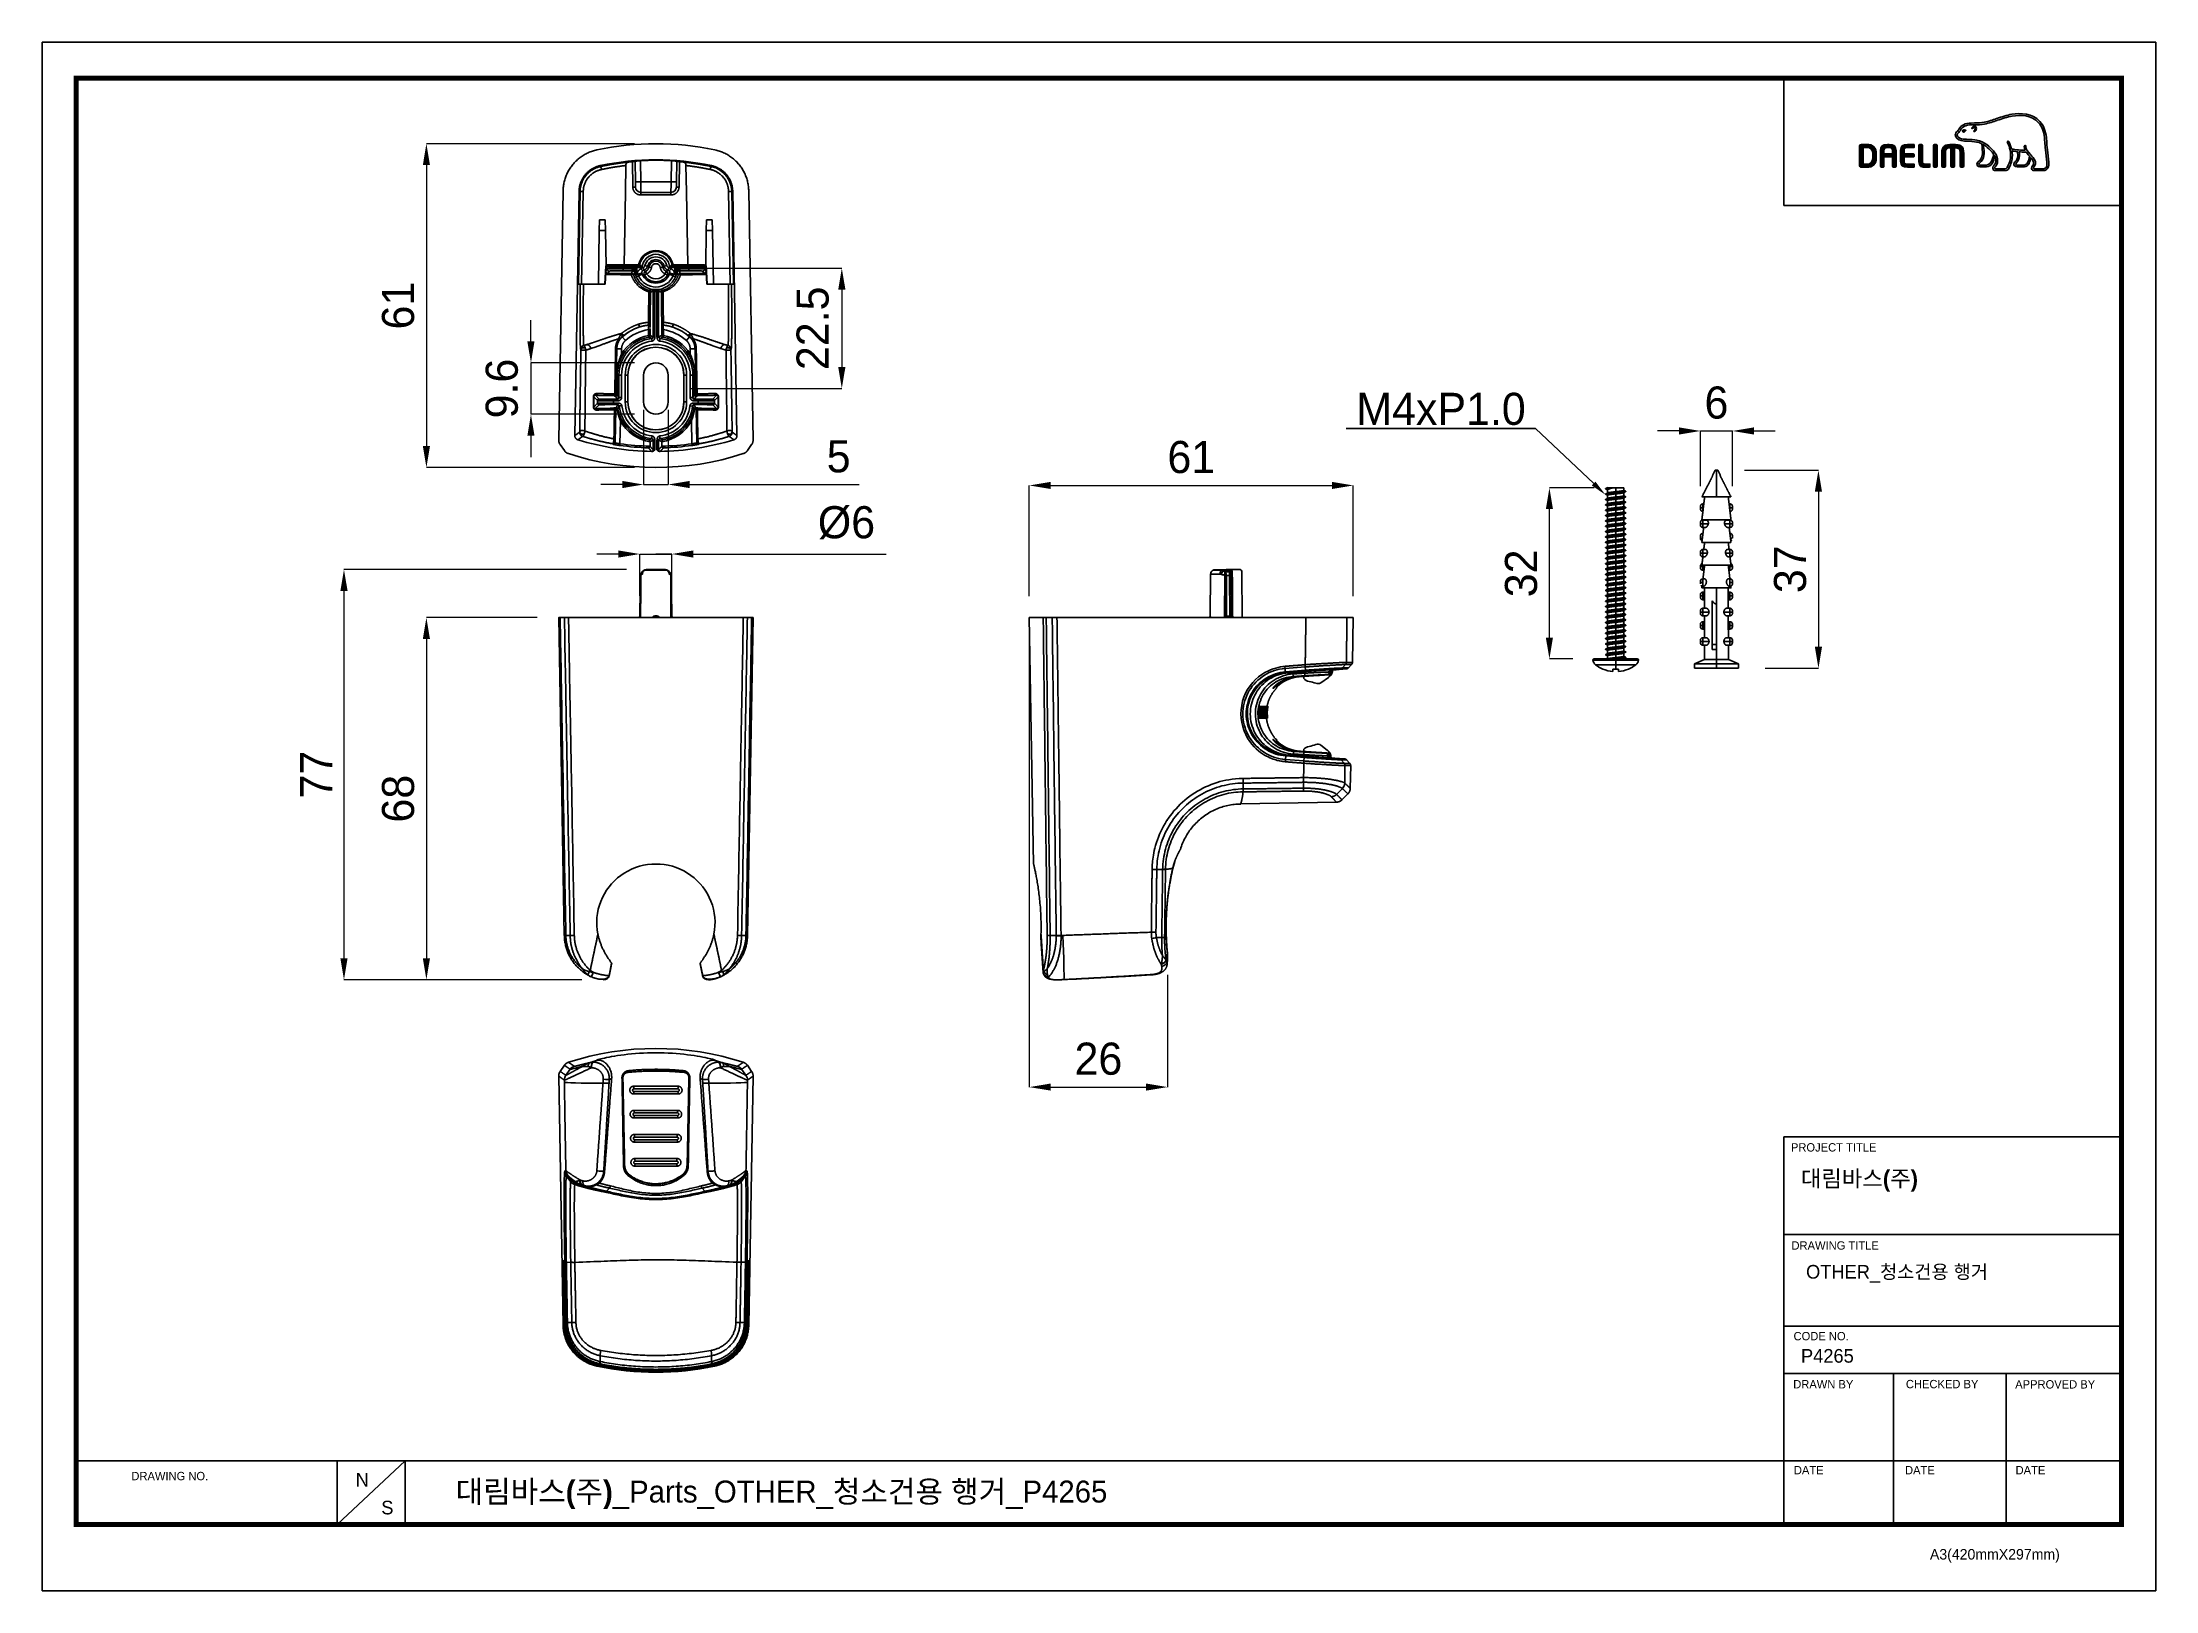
# Model space of a CAD drawing. Extents: x 0 to 395, y 0 to 289.
import ezdxf

# ---------------------------------------------------------------- set-up
doc = ezdxf.new("R2010")
doc.units = 0
doc.header["$LTSCALE"] = 10
doc.header["$MEASUREMENT"] = 0
doc.header["$PDMODE"] = 3
doc.header["$PDSIZE"] = -10
doc.layers.get('0').update_dxf_attribs({"linetype": 'CONTINUOUS'})
doc.layers.get('DEFPOINTS').update_dxf_attribs({"linetype": 'CONTINUOUS'})
doc.layers.add('1', color=7, linetype='CONTINUOUS')
doc.layers.add('레이어 1', color=7, linetype='CONTINUOUS')
doc.styles.add('Daelim Dimension', font='')
doc.styles.get('Daelim Dimension').set_extended_font_data('나눔고딕')
doc.dimstyles.new('DEFAULT', dxfattribs={"dimscale": 2, "dimtxt": 2, "dimasz": 2, "dimexe": 0, "dimexo": 2, "dimgap": 1, "dimtad": 1, "dimdec": 0, "dimzin": 9, "dimdsep": 46, "dimtxsty": 'Daelim Dimension', "dimcen": 0.5, "dimclrd": 5, "dimclre": 5, "dimclrt": 256, "dimadec": 1, "dimazin": 0, "dimtfac": 1, "dimtdec": 0, "dimtix": 1, "dimtmove": 0, "dimatfit": 3, "dimfxl": 1, "dimtolj": 1, "dimtzin": 1, "dimlwd": 9, "dimlwe": 9, "dimarcsym": 0})

msp = doc.modelspace()

# ---------------------------------------------------------------- texts
at = {"color": 5, "ltscale": 40, "style": 'Daelim Dimension'}
for s, height, p in [('PROJECT TITLE', 1.5585, (326.77, 82.08)), ('DRAWING TITLE', 1.5585, (326.87, 63.74)), ('CODE NO.', 1.559, (327.26, 46.8)), ('DRAWN BY', 1.559, (327.2, 37.81)), ('CHECKED BY', 1.559, (348.25, 37.84)), ('APPROVED BY', 1.5585, (368.68, 37.79)), ('DRAWING NO.', 1.5585, (16.65, 20.65)), ('DATE', 1.559, (327.32, 21.75)), ('DATE', 1.559, (348.09, 21.75)), ('DATE', 1.559, (368.75, 21.75)), ('A3(420mmX297mm)', 1.967, (352.75, 5.83))]:
    msp.add_text(s, height=height, dxfattribs=at).set_placement(p)
at = {"color": 7, "ltscale": 0.5, "insert": (261.38, 220.83), "char_height": 6, "attachment_point": 5, "style": 'Daelim Dimension'}
msp.add_mtext('M4xP1.0', dxfattribs=at)
at = {"attachment_point": 1, "style": 'Daelim Dimension'}
for s, insert, char_height, width in [('{\\fPretendard Variable SemiBold|b0|i0|c129|p2;\\C7;대림바스(주)}', (328.62, 78.56), 3.0552, 49.1036), (' OTHER_청소건용 행거', (328.65, 60.88), 2.5505, 42.9223), ('P4265', (328.65, 45.17), 2.551, 42.9223), ('N', (58.56, 22.02), 2.55, 3.5595), ('S', (63.35, 16.82), 2.55, 3.5595)]:
    msp.add_mtext(s, dxfattribs=dict(at, insert=insert, char_height=char_height, width=width))
at = {"color": 2, "insert": (77.25, 20.58), "char_height": 4.099, "width": 181.4463, "attachment_point": 1, "style": 'Daelim Dimension'}
msp.add_mtext('{\\fPretendard Variable SemiBold|b0|i0|c129|p2;대림바스(주)}_Parts_OTHER_청소건용 행거_P4265', dxfattribs=at)

# ---------------------------------------------------------------- blocks, each defined once
blk = doc.blocks.new('*D6')
at = {"color": 5, "linetype": 'ByBlock', "lineweight": 9, "ltscale": 0.5, "transparency": 16777216}
for p, q in [((107.65, 193.74), (103.65, 193.74)), ((111.65, 185.94), (111.65, 193.74)), ((111.65, 193.74), (117.65, 193.74)), ((117.65, 185.94), (117.65, 193.74)), ((121.65, 193.74), (157.69, 193.74))]:
    blk.add_line(p, q, dxfattribs=at)
at = {"color": 5, "ltscale": 0.5, "transparency": 16777216}
for points in [[(107.65, 194.41), (107.65, 193.07), (111.65, 193.74)], [(121.65, 194.41), (121.65, 193.07), (117.65, 193.74)]]:
    blk.add_solid(points, dxfattribs=at)
at = {"layer": 'DEFPOINTS', "color": 0, "ltscale": 0.5, "transparency": 16777216}
for p in [(117.65, 193.74), (111.65, 181.94), (117.65, 181.94)]:
    blk.add_point(p, dxfattribs=at)
at = {"color": 7, "ltscale": 0.5, "transparency": 16777216, "insert": (150.28, 199.57), "char_height": 6, "attachment_point": 5, "style": 'Daelim Dimension'}
blk.add_mtext('\\A1;%%C6', dxfattribs=at)
blk = doc.blocks.new('*D0')
at = {"color": 5, "linetype": 'ByBlock', "lineweight": 9, "ltscale": 0.5, "transparency": 16777216}
for p, q in [((112.37, 220.67), (112.37, 206.73)), ((116.97, 220.67), (116.97, 206.73)), ((108.37, 206.73), (104.37, 206.73)), ((112.37, 206.73), (116.97, 206.73)), ((120.97, 206.73), (152.67, 206.73))]:
    blk.add_line(p, q, dxfattribs=at)
at = {"color": 5, "ltscale": 0.5, "transparency": 16777216}
for points in [[(108.37, 207.4), (108.37, 206.06), (112.37, 206.73)], [(120.97, 207.4), (120.97, 206.06), (116.97, 206.73)]]:
    blk.add_solid(points, dxfattribs=at)
at = {"layer": 'DEFPOINTS', "color": 0, "ltscale": 0.5, "transparency": 16777216}
for p in [(112.37, 224.67), (116.97, 224.67), (116.97, 206.73)]:
    blk.add_point(p, dxfattribs=at)
at = {"color": 7, "ltscale": 0.5, "transparency": 16777216, "insert": (148.82, 211.96), "char_height": 6, "attachment_point": 5, "style": 'Daelim Dimension'}
blk.add_mtext('\\A1;5', dxfattribs=at)
blk = doc.blocks.new('*D1')
at = {"color": 5, "linetype": 'ByBlock', "lineweight": 9, "ltscale": 0.5, "transparency": 16777216}
for p, q in [((91.32, 233.47), (91.32, 237.47)), ((110.67, 229.47), (91.32, 229.47)), ((91.32, 229.47), (91.32, 219.87)), ((110.67, 219.87), (91.32, 219.87)), ((91.32, 215.87), (91.32, 211.87))]:
    blk.add_line(p, q, dxfattribs=at)
at = {"color": 5, "ltscale": 0.5, "transparency": 16777216}
for points in [[(90.65, 233.47), (91.98, 233.47), (91.32, 229.47)], [(90.65, 215.87), (91.98, 215.87), (91.32, 219.87)]]:
    blk.add_solid(points, dxfattribs=at)
at = {"layer": 'DEFPOINTS', "color": 0, "ltscale": 0.5, "transparency": 16777216}
for p in [(114.67, 229.47), (91.32, 219.87), (114.67, 219.87)]:
    blk.add_point(p, dxfattribs=at)
at = {"color": 7, "ltscale": 0.5, "transparency": 16777216, "insert": (85.9, 224.67), "char_height": 6, "attachment_point": 5, "rotation": 90, "style": 'Daelim Dimension'}
blk.add_mtext('\\A1;9.6', dxfattribs=at)
blk = doc.blocks.new('*D2')
at = {"color": 5, "linetype": 'ByBlock', "lineweight": 9, "ltscale": 0.5, "transparency": 16777216}
for p, q in [((118.67, 247.17), (149.41, 247.17)), ((149.41, 243.17), (149.41, 228.67)), ((120.97, 224.67), (149.41, 224.67))]:
    blk.add_line(p, q, dxfattribs=at)
at = {"color": 5, "ltscale": 0.5, "transparency": 16777216}
for points in [[(148.74, 243.17), (150.08, 243.17), (149.41, 247.17)], [(148.74, 228.67), (150.08, 228.67), (149.41, 224.67)]]:
    blk.add_solid(points, dxfattribs=at)
at = {"layer": 'DEFPOINTS', "color": 0, "ltscale": 0.5, "transparency": 16777216}
for p in [(114.67, 247.17), (116.97, 224.67), (149.41, 224.67)]:
    blk.add_point(p, dxfattribs=at)
at = {"color": 7, "ltscale": 0.5, "transparency": 16777216, "insert": (143.99, 235.92), "char_height": 6, "attachment_point": 5, "rotation": 90, "style": 'Daelim Dimension'}
blk.add_mtext('\\A1;22.5', dxfattribs=at)
blk = doc.blocks.new('*D3')
at = {"color": 5, "linetype": 'ByBlock', "lineweight": 9, "ltscale": 0.5, "transparency": 16777216}
for p, q in [((290.02, 206.13), (281.64, 206.13)), ((281.64, 178.13), (281.64, 202.13)), ((286.02, 174.13), (281.64, 174.13))]:
    blk.add_line(p, q, dxfattribs=at)
at = {"color": 5, "ltscale": 0.5, "transparency": 16777216}
for points in [[(280.97, 202.13), (282.3, 202.13), (281.64, 206.13)], [(280.97, 178.13), (282.3, 178.13), (281.64, 174.13)]]:
    blk.add_solid(points, dxfattribs=at)
at = {"layer": 'DEFPOINTS', "color": 0, "ltscale": 0.5, "transparency": 16777216}
for p in [(281.64, 206.13), (294.02, 206.13), (290.02, 174.13)]:
    blk.add_point(p, dxfattribs=at)
at = {"color": 7, "ltscale": 0.5, "transparency": 16777216, "insert": (276.37, 190.13), "char_height": 6, "attachment_point": 5, "rotation": 90, "style": 'Daelim Dimension'}
blk.add_mtext('\\A1;32', dxfattribs=at)
blk = doc.blocks.new('*D4')
at = {"color": 5, "linetype": 'ByBlock', "lineweight": 9, "ltscale": 0.5, "transparency": 16777216}
for p, q in [((305.85, 216.74), (301.85, 216.74)), ((309.85, 206.4), (309.85, 216.74)), ((309.85, 216.74), (315.85, 216.74)), ((315.85, 206.4), (315.85, 216.74)), ((319.85, 216.74), (323.85, 216.74))]:
    blk.add_line(p, q, dxfattribs=at)
at = {"color": 5, "ltscale": 0.5, "transparency": 16777216}
for points in [[(305.85, 217.41), (305.85, 216.07), (309.85, 216.74)], [(319.85, 217.41), (319.85, 216.07), (315.85, 216.74)]]:
    blk.add_solid(points, dxfattribs=at)
at = {"layer": 'DEFPOINTS', "color": 0, "ltscale": 0.5, "transparency": 16777216}
for p in [(315.85, 216.74), (309.85, 202.4), (315.85, 202.4)]:
    blk.add_point(p, dxfattribs=at)
at = {"color": 7, "ltscale": 0.5, "transparency": 16777216, "insert": (312.85, 222.01), "char_height": 6, "attachment_point": 5, "style": 'Daelim Dimension'}
blk.add_mtext('\\A1;6', dxfattribs=at)
blk = doc.blocks.new('*D5')
at = {"color": 5, "linetype": 'ByBlock', "lineweight": 9, "ltscale": 0.5, "transparency": 16777216}
for p, q in [((318.1, 209.4), (331.91, 209.4)), ((331.91, 205.4), (331.91, 176.4)), ((321.95, 172.4), (331.91, 172.4))]:
    blk.add_line(p, q, dxfattribs=at)
at = {"color": 5, "ltscale": 0.5, "transparency": 16777216}
for points in [[(331.24, 205.4), (332.58, 205.4), (331.91, 209.4)], [(331.24, 176.4), (332.58, 176.4), (331.91, 172.4)]]:
    blk.add_solid(points, dxfattribs=at)
at = {"layer": 'DEFPOINTS', "color": 0, "ltscale": 0.5, "transparency": 16777216}
for p in [(314.1, 209.4), (317.95, 172.4), (331.91, 172.4)]:
    blk.add_point(p, dxfattribs=at)
at = {"color": 7, "ltscale": 0.5, "transparency": 16777216, "insert": (326.64, 190.9), "char_height": 6, "attachment_point": 5, "rotation": 90, "style": 'Daelim Dimension'}
blk.add_mtext('\\A1;37', dxfattribs=at)
blk = doc.blocks.new('*D7')
at = {"color": 5, "linetype": 'ByBlock', "lineweight": 9, "ltscale": 0.5, "transparency": 16777216}
for p, q in [((110.67, 270.43), (71.78, 270.43)), ((71.78, 266.43), (71.78, 213.91)), ((110.67, 209.91), (71.78, 209.91))]:
    blk.add_line(p, q, dxfattribs=at)
at = {"color": 5, "ltscale": 0.5, "transparency": 16777216}
for points in [[(71.12, 266.43), (72.45, 266.43), (71.78, 270.43)], [(71.12, 213.91), (72.45, 213.91), (71.78, 209.91)]]:
    blk.add_solid(points, dxfattribs=at)
at = {"layer": 'DEFPOINTS', "color": 0, "ltscale": 0.5, "transparency": 16777216}
for p in [(114.67, 270.43), (71.78, 209.91), (114.67, 209.91)]:
    blk.add_point(p, dxfattribs=at)
at = {"color": 7, "ltscale": 0.5, "transparency": 16777216, "insert": (66.52, 240.17), "char_height": 6, "attachment_point": 5, "rotation": 90, "style": 'Daelim Dimension'}
blk.add_mtext('\\A1;61', dxfattribs=at)
blk = doc.blocks.new('*D8')
at = {"color": 5, "linetype": 'ByBlock', "lineweight": 9, "ltscale": 0.5, "transparency": 16777216}
for p, q in [((92.5, 181.86), (71.78, 181.86)), ((71.78, 177.86), (71.78, 118.18)), ((100.84, 114.18), (71.78, 114.18))]:
    blk.add_line(p, q, dxfattribs=at)
at = {"color": 5, "ltscale": 0.5, "transparency": 16777216}
for points in [[(71.12, 177.86), (72.45, 177.86), (71.78, 181.86)], [(71.12, 118.18), (72.45, 118.18), (71.78, 114.18)]]:
    blk.add_solid(points, dxfattribs=at)
at = {"layer": 'DEFPOINTS', "color": 0, "ltscale": 0.5, "transparency": 16777216}
for p in [(96.5, 181.86), (71.78, 114.18), (104.84, 114.18)]:
    blk.add_point(p, dxfattribs=at)
at = {"color": 7, "ltscale": 0.5, "transparency": 16777216, "insert": (66.52, 148.02), "char_height": 6, "attachment_point": 5, "rotation": 90, "style": 'Daelim Dimension'}
blk.add_mtext('\\A1;68', dxfattribs=at)
blk = doc.blocks.new('*D9')
at = {"color": 5, "linetype": 'ByBlock', "lineweight": 9, "ltscale": 0.5, "transparency": 16777216}
for p, q in [((109.2, 190.86), (56.38, 190.86)), ((56.38, 186.86), (56.38, 118.18)), ((100.84, 114.18), (56.38, 114.18))]:
    blk.add_line(p, q, dxfattribs=at)
at = {"color": 5, "ltscale": 0.5, "transparency": 16777216}
for points in [[(55.71, 186.86), (57.05, 186.86), (56.38, 190.86)], [(55.71, 118.18), (57.05, 118.18), (56.38, 114.18)]]:
    blk.add_solid(points, dxfattribs=at)
at = {"layer": 'DEFPOINTS', "color": 0, "ltscale": 0.5, "transparency": 16777216}
for p in [(113.2, 190.86), (56.38, 114.18), (104.84, 114.18)]:
    blk.add_point(p, dxfattribs=at)
at = {"color": 7, "ltscale": 0.5, "transparency": 16777216, "insert": (51.18, 152.52), "char_height": 6, "attachment_point": 5, "rotation": 90, "style": 'Daelim Dimension'}
blk.add_mtext('\\A1;77', dxfattribs=at)
blk = doc.blocks.new('*D10')
at = {"color": 5, "linetype": 'ByBlock', "lineweight": 9, "ltscale": 0.5, "transparency": 16777216}
for p, q in [((184.45, 185.86), (184.45, 206.56)), ((188.45, 206.56), (240.98, 206.56)), ((244.98, 185.86), (244.98, 206.56))]:
    blk.add_line(p, q, dxfattribs=at)
at = {"color": 5, "ltscale": 0.5, "transparency": 16777216}
for points in [[(188.45, 207.23), (188.45, 205.89), (184.45, 206.56)], [(240.98, 207.23), (240.98, 205.89), (244.98, 206.56)]]:
    blk.add_solid(points, dxfattribs=at)
at = {"layer": 'DEFPOINTS', "color": 0, "ltscale": 0.5, "transparency": 16777216}
for p in [(244.98, 206.56), (184.45, 181.86), (244.98, 181.86)]:
    blk.add_point(p, dxfattribs=at)
at = {"color": 7, "ltscale": 0.5, "transparency": 16777216, "insert": (214.72, 211.83), "char_height": 6, "attachment_point": 5, "style": 'Daelim Dimension'}
blk.add_mtext('\\A1;61', dxfattribs=at)
blk = doc.blocks.new('*D11')
at = {"color": 5, "linetype": 'ByBlock', "lineweight": 9, "ltscale": 0.5, "transparency": 16777216}
for p, q in [((184.45, 177.86), (184.45, 94.12)), ((210.26, 115.11), (210.26, 94.12)), ((188.45, 94.12), (206.26, 94.12))]:
    blk.add_line(p, q, dxfattribs=at)
at = {"color": 5, "ltscale": 0.5, "transparency": 16777216}
for points in [[(188.45, 94.79), (188.45, 93.46), (184.45, 94.12)], [(206.26, 94.79), (206.26, 93.46), (210.26, 94.12)]]:
    blk.add_solid(points, dxfattribs=at)
at = {"layer": 'DEFPOINTS', "color": 0, "ltscale": 0.5, "transparency": 16777216}
for p in [(184.45, 181.86), (210.26, 119.11), (210.26, 94.12)]:
    blk.add_point(p, dxfattribs=at)
at = {"color": 7, "ltscale": 0.5, "transparency": 16777216, "insert": (197.36, 99.39), "char_height": 6, "attachment_point": 5, "style": 'Daelim Dimension'}
blk.add_mtext('\\A1;26', dxfattribs=at)

# ---------------------------------------------------------------- dimensions: what is measured, and where the dimension line sits
at = {"color": 5, "ltscale": 0.5}
for base, p1, p2, override, picture, middle in [((71.78, 209.91), (114.67, 270.43), (114.67, 209.91), {"dimtxt": 3, "dimclrt": 7, "dimfxl": 1.25, "dimarcsym": 1}, '*D7', (66.52, 240.17)), ((331.91, 172.4), (314.1, 209.4), (317.95, 172.4), {"dimtxt": 3, "dimclrd": 5, "dimclre": 5, "dimclrt": 7, "dimfxl": 1.25, "dimarcsym": 1}, '*D5', (326.64, 190.9)), ((281.64, 206.13), (290.02, 174.13), (294.02, 206.13), {"dimtxt": 3, "dimclrd": 5, "dimclre": 5, "dimclrt": 7, "dimfxl": 1.25, "dimarcsym": 1}, '*D3', (276.37, 190.13)), ((56.38, 114.18), (113.2, 190.86), (104.84, 114.18), {"dimtxt": 3, "dimclrt": 7, "dimfxl": 1.25, "dimarcsym": 1}, '*D9', (51.18, 152.52)), ((71.78, 114.18), (96.5, 181.86), (104.84, 114.18), {"dimtxt": 3, "dimclrt": 7, "dimfxl": 1.25, "dimarcsym": 1}, '*D8', (66.52, 148.02))]:
    dim = msp.add_linear_dim(base=base, p1=p1, p2=p2, angle=90, dimstyle='DEFAULT', override=override, dxfattribs=at)
    dim.commit()
    dim.dimension.update_dxf_attribs({"geometry": picture, "text_midpoint": middle})
for base, p1, p2, text, picture, middle in [((149.411, 224.6677), (114.6697, 247.1672), (116.9697, 224.6677), '<>.5', '*D2', (143.9904, 235.9175)), ((91.32, 219.87), (114.67, 229.47), (114.67, 219.87), '9.6', '*D1', (85.9, 224.67))]:
    dim = msp.add_linear_dim(base=base, p1=p1, p2=p2, angle=90, text=text, dimstyle='DEFAULT', override={"dimtxt": 3, "dimdec": 0, "dimclrd": 5, "dimclre": 5, "dimclrt": 7, "dimfxl": 1.25, "dimarcsym": 1}, dxfattribs=at)
    dim.commit()
    dim.dimension.update_dxf_attribs({"geometry": picture, "text_midpoint": middle})
dim = msp.add_linear_dim(base=(315.85, 216.74), p1=(309.85, 202.4), p2=(315.85, 202.4), text='6', dimstyle='DEFAULT', override={"dimtxt": 3, "dimclrd": 5, "dimclre": 5, "dimclrt": 7, "dimfxl": 1.25, "dimarcsym": 1}, dxfattribs=at)
dim.commit()
dim.dimension.update_dxf_attribs({"geometry": '*D4', "text_midpoint": (312.85, 222.01)})
dim = msp.add_linear_dim(base=(116.97, 206.73), p1=(112.37, 224.67), p2=(116.97, 224.67), dimstyle='DEFAULT', override={"dimtxt": 3, "dimclrd": 5, "dimclre": 5, "dimclrt": 7, "dimfxl": 1.25, "dimarcsym": 1}, dxfattribs=at)
dim.commit()
dim.dimension.update_dxf_attribs({"geometry": '*D0', "text_midpoint": (148.82, 206.73), "dimtype": 128})
for base, p2, picture, middle in [((244.98, 206.56), (244.98, 181.86), '*D10', (214.72, 211.83)), ((210.26, 94.12), (210.26, 119.11), '*D11', (197.36, 99.39))]:
    dim = msp.add_linear_dim(base=base, p1=(184.45, 181.86), p2=p2, dimstyle='DEFAULT', override={"dimtxt": 3, "dimclrt": 7, "dimfxl": 1.25, "dimarcsym": 1}, dxfattribs=at)
    dim.commit()
    dim.dimension.update_dxf_attribs({"geometry": picture, "text_midpoint": middle})
dim = msp.add_linear_dim(base=(117.65, 193.74), p1=(111.65, 181.94), p2=(117.65, 181.94), text='%%C6', dimstyle='DEFAULT', override={"dimtxt": 3, "dimclrd": 5, "dimclre": 5, "dimclrt": 7, "dimfxl": 1.25, "dimarcsym": 1}, dxfattribs=at)
dim.commit()
dim.dimension.update_dxf_attribs({"geometry": '*D6', "text_midpoint": (150.28, 193.74), "dimtype": 128})

# ---------------------------------------------------------------- hatches: boundary and pattern name
at = {"layer": '레이어 1'}
h = msp.add_hatch(color=5, dxfattribs=at)
h.dxf.hatch_style = 1
edge = h.paths.add_edge_path(flags=16)
edge.add_spline(control_points=[(374.4, 265.94), (374.23, 265.75), (374.01, 265.75), (374, 265.75), (374, 265.75), (372.27, 265.75), (372.27, 265.75), (372.21, 265.75), (372.16, 265.77), (372.13, 265.8), (372.1, 265.82), (372.09, 265.86), (372.09, 265.91), (372.09, 266.01), (372.16, 266.1), (372.24, 266.19), (372.31, 266.28), (372.37, 266.37), (372.41, 266.48), (372.5, 266.73), (372.5, 267), (372.38, 267.24), (372.18, 267.68), (371.87, 268.02), (371.58, 268.35), (371.58, 268.35), (371.48, 268.46), (371.48, 268.46), (371.1, 268.88), (370.7, 269.32), (370.67, 269.92), (370.67, 270.04), (370.61, 270.11), (370.53, 270.11), (370.53, 270.11), (370.42, 270.05), (370.42, 270.05), (370.39, 270.02), (370.37, 269.97), (370.37, 269.91), (370.37, 269.91), (370.37, 269.89), (370.37, 269.89), (370.39, 269.68), (370.44, 269.46), (370.53, 269.24), (370.53, 269.24), (370.54, 269.22), (370.54, 269.22), (370.54, 269.22), (370.52, 269.22), (370.52, 269.22), (369.4, 269.18), (368.31, 269.39), (367.99, 269.46), (367.8, 270.26), (367.48, 270.79), (367.46, 270.81), (367.44, 270.85), (367.4, 270.88), (367.36, 270.89), (367.36, 270.89), (367.27, 270.88), (367.25, 270.88), (367.25, 270.87), (367.23, 270.84), (367.19, 270.8), (367.19, 270.8), (367.19, 270.76), (367.19, 270.76), (367.19, 270.76), (367.22, 270.65), (367.22, 270.65), (367.24, 270.61), (367.81, 269.61), (367.81, 268.29), (367.81, 267.47), (367.6, 266.7), (367.18, 265.99), (367.07, 265.83), (366.94, 265.75), (366.74, 265.75), (366.74, 265.75), (365.04, 265.75), (365.04, 265.75), (364.98, 265.75), (364.86, 265.79), (364.86, 265.91), (364.86, 265.98), (364.92, 266.09), (365.03, 266.21), (365.74, 267), (365.33, 268.24), (364.65, 269.06), (363.99, 269.84), (362.91, 270.83), (361.53, 271.08), (361.04, 271.16), (360.24, 271.21), (359.59, 271.25), (359.59, 271.25), (358.93, 271.29), (358.93, 271.29), (358.6, 271.31), (358.04, 271.52), (357.87, 271.84), (357.8, 271.98), (357.81, 272.11), (357.9, 272.27), (357.95, 272.36), (358.03, 272.44), (358.13, 272.54), (358.24, 272.65), (358.35, 272.76), (358.43, 272.91), (358.43, 272.91), (358.46, 272.95), (358.46, 272.95), (358.79, 273.59), (359.47, 273.92), (360.48, 273.95), (360.48, 273.95), (361.05, 273.95), (361.05, 273.95), (361.67, 273.95), (362.38, 273.96), (362.97, 274.08), (363.79, 274.26), (364.61, 274.54), (365.33, 274.79), (365.33, 274.79), (365.36, 274.8), (365.36, 274.8), (366.25, 275.1), (367.18, 275.42), (368.13, 275.57), (369.65, 275.83), (371.73, 275.82), (373.04, 274.34), (373.65, 273.66), (374.02, 272.73), (374.15, 271.56), (374.15, 271.56), (374.15, 271.56), (374.14, 271.57), (374.15, 271.54), (374.16, 271.41), (374.22, 270.67), (374.23, 270.31), (374.25, 269.94), (374.34, 269.26), (374.34, 269.26), (374.61, 266.96), (374.61, 266.96), (374.61, 266.96), (374.62, 266.69), (374.62, 266.69), (374.62, 266.36), (374.55, 266.11), (374.4, 265.94)], knot_values=[0, 0, 0, 0, 1, 1, 1, 2, 2, 2, 3, 3, 3, 4, 4, 4, 5, 5, 5, 6, 6, 6, 7, 7, 7, 8, 8, 8, 9, 9, 9, 10, 10, 10, 11, 11, 11, 12, 12, 12, 13, 13, 13, 14, 14, 14, 15, 15, 15, 16, 16, 16, 17, 17, 17, 18, 18, 18, 19, 19, 19, 20, 20, 20, 21, 21, 21, 22, 22, 22, 23, 23, 23, 24, 24, 24, 25, 25, 25, 26, 26, 26, 27, 27, 27, 28, 28, 28, 29, 29, 29, 30, 30, 30, 31, 31, 31, 32, 32, 32, 33, 33, 33, 34, 34, 34, 35, 35, 35, 36, 36, 36, 37, 37, 37, 38, 38, 38, 39, 39, 39, 40, 40, 40, 41, 41, 41, 42, 42, 42, 43, 43, 43, 44, 44, 44, 45, 45, 45, 46, 46, 46, 47, 47, 47, 48, 48, 48, 49, 49, 49, 50, 50, 50, 51, 51, 51, 52, 52, 52, 53, 53, 53, 53], degree=3, periodic=0)
edge = h.paths.add_edge_path(flags=16)
edge.add_spline(control_points=[(370.4, 266.44), (370.4, 266.44), (368.98, 266.44), (368.98, 266.44), (368.88, 266.44), (368.8, 266.52), (368.8, 266.63), (368.8, 266.7), (368.86, 266.8), (368.92, 266.86), (369.21, 267.14), (369.5, 267.52), (369.5, 268.23), (369.5, 268.23), (369.49, 268.56), (369.49, 268.56), (369.49, 268.56), (369.43, 268.88), (369.43, 268.88), (369.43, 268.88), (369.43, 268.9), (369.43, 268.9), (369.43, 268.9), (369.45, 268.9), (369.45, 268.9), (369.72, 268.88), (370.23, 268.85), (370.72, 268.87), (370.84, 268.68), (371.04, 268.42), (371.33, 268.08), (371.32, 267.92), (371.18, 266.44), (370.4, 266.44)], knot_values=[0, 0, 0, 0, 1, 1, 1, 2, 2, 2, 3, 3, 3, 4, 4, 4, 5, 5, 5, 6, 6, 6, 7, 7, 7, 8, 8, 8, 9, 9, 9, 10, 10, 10, 11, 11, 11, 11], degree=3, periodic=0)
edge = h.paths.add_edge_path(flags=16)
edge.add_spline(control_points=[(363.31, 266.44), (363.31, 266.44), (362.07, 266.44), (362.07, 266.44), (361.98, 266.44), (361.88, 266.52), (361.88, 266.63), (361.88, 266.7), (361.93, 266.78), (362.04, 266.87), (362.35, 267.12), (362.83, 267.49), (362.88, 268.54), (362.88, 268.54), (362.89, 268.82), (362.89, 268.82), (362.89, 269.27), (362.79, 269.8), (362.69, 270.28), (362.69, 270.28), (362.67, 270.33), (362.67, 270.33), (362.67, 270.33), (362.71, 270.3), (362.71, 270.3), (362.9, 270.19), (363.91, 269.5), (364.63, 268.49), (364.57, 268.01), (364.3, 266.44), (363.31, 266.44)], knot_values=[0, 0, 0, 0, 1, 1, 1, 2, 2, 2, 3, 3, 3, 4, 4, 4, 5, 5, 5, 6, 6, 6, 7, 7, 7, 8, 8, 8, 9, 9, 9, 10, 10, 10, 10], degree=3, periodic=0)
edge = h.paths.add_edge_path()
edge.add_spline(control_points=[(374.96, 267), (374.96, 267), (374.69, 269.3), (374.69, 269.3), (374.6, 269.99), (374.58, 270.36), (374.57, 270.68), (374.57, 270.68), (374.5, 271.59), (374.5, 271.59), (374.37, 272.84), (373.96, 273.84), (373.31, 274.58), (371.89, 276.17), (369.68, 276.19), (368.07, 275.92), (367.09, 275.76), (366.14, 275.44), (365.23, 275.12), (365.23, 275.12), (365.2, 275.11), (365.2, 275.11), (364.49, 274.87), (363.68, 274.6), (362.89, 274.43), (362.35, 274.31), (361.66, 274.3), (361.06, 274.3), (361.06, 274.3), (360.47, 274.29), (360.47, 274.29), (359.32, 274.27), (358.54, 273.87), (358.15, 273.12), (358.15, 273.12), (358.13, 273.08), (358.13, 273.08), (358.06, 272.97), (357.97, 272.87), (357.88, 272.78), (357.78, 272.69), (357.68, 272.58), (357.59, 272.44), (357.51, 272.3), (357.47, 272.16), (357.47, 272.02), (357.47, 271.9), (357.5, 271.79), (357.56, 271.68), (357.8, 271.22), (358.5, 270.97), (358.91, 270.94), (358.91, 270.94), (359.52, 270.9), (359.54, 270.9), (360.15, 270.87), (360.98, 270.82), (361.47, 270.73), (361.76, 270.68), (362.08, 270.58), (362.38, 270.44), (362.4, 270.36), (362.56, 269.67), (362.56, 268.82), (362.56, 268.82), (362.55, 268.55), (362.55, 268.55), (362.5, 267.66), (362.11, 267.35), (361.83, 267.12), (361.8, 267.1), (361.54, 266.89), (361.53, 266.63), (361.51, 266.49), (361.55, 266.36), (361.64, 266.26), (361.74, 266.16), (361.88, 266.11), (362.07, 266.11), (362.07, 266.11), (363.31, 266.11), (363.31, 266.11), (364.24, 266.11), (364.7, 267.11), (364.84, 268.04), (364.84, 268.04), (364.84, 268.18), (364.84, 268.18), (364.84, 268.18), (364.88, 268.11), (364.88, 268.11), (365, 267.85), (365.07, 267.53), (365.07, 267.29), (365.07, 266.96), (364.96, 266.66), (364.77, 266.45), (364.72, 266.4), (364.47, 266.14), (364.47, 265.88), (364.47, 265.88), (364.47, 265.84), (364.47, 265.84), (364.51, 265.54), (364.75, 265.4), (364.98, 265.4), (364.98, 265.4), (366.74, 265.4), (366.74, 265.4), (367.06, 265.4), (367.31, 265.54), (367.48, 265.81), (367.93, 266.56), (368.15, 267.37), (368.15, 268.22), (368.15, 268.48), (368.13, 268.76), (368.08, 269.06), (368.08, 269.06), (368.07, 269.08), (368.07, 269.08), (368.07, 269.08), (368.1, 269.08), (368.1, 269.08), (368.31, 269.04), (368.65, 268.98), (369.07, 268.93), (369.07, 268.93), (369.09, 268.93), (369.09, 268.93), (369.09, 268.93), (369.14, 268.61), (369.14, 268.61), (369.14, 268.61), (369.15, 268.53), (369.15, 268.53), (369.15, 268.53), (369.17, 268.24), (369.17, 268.24), (369.17, 267.56), (368.86, 267.26), (368.69, 267.1), (368.69, 267.1), (368.46, 266.86), (368.43, 266.65), (368.43, 266.65), (368.42, 266.58), (368.42, 266.58), (368.42, 266.52), (368.44, 266.39), (368.56, 266.27), (368.66, 266.16), (368.82, 266.11), (369.02, 266.11), (369.02, 266.11), (370.4, 266.11), (370.4, 266.11), (371.23, 266.11), (371.48, 267.17), (371.58, 267.76), (371.58, 267.76), (371.59, 267.82), (371.59, 267.82), (371.59, 267.82), (371.62, 267.78), (371.62, 267.78), (371.81, 267.53), (371.98, 267.26), (372.06, 267.09), (372.11, 267), (372.13, 266.9), (372.13, 266.81), (372.13, 266.81), (372.1, 266.61), (372.1, 266.61), (372.07, 266.5), (371.99, 266.4), (371.92, 266.3), (371.81, 266.17), (371.71, 266.02), (371.71, 265.85), (371.71, 265.85), (371.72, 265.76), (371.72, 265.76), (371.77, 265.53), (371.95, 265.4), (372.24, 265.4), (372.24, 265.4), (374, 265.4), (374, 265.4), (374.04, 265.4), (374.39, 265.41), (374.66, 265.7), (374.87, 265.93), (374.98, 266.26), (374.98, 266.68), (374.98, 266.68), (374.96, 267), (374.96, 267)], knot_values=[0, 0, 0, 0, 1, 1, 1, 2, 2, 2, 3, 3, 3, 4, 4, 4, 5, 5, 5, 6, 6, 6, 7, 7, 7, 8, 8, 8, 9, 9, 9, 10, 10, 10, 11, 11, 11, 12, 12, 12, 13, 13, 13, 14, 14, 14, 15, 15, 15, 16, 16, 16, 17, 17, 17, 18, 18, 18, 19, 19, 19, 20, 20, 20, 21, 21, 21, 22, 22, 22, 23, 23, 23, 24, 24, 24, 25, 25, 25, 26, 26, 26, 27, 27, 27, 28, 28, 28, 29, 29, 29, 30, 30, 30, 31, 31, 31, 32, 32, 32, 33, 33, 33, 34, 34, 34, 35, 35, 35, 36, 36, 36, 37, 37, 37, 38, 38, 38, 39, 39, 39, 40, 40, 40, 41, 41, 41, 42, 42, 42, 43, 43, 43, 44, 44, 44, 45, 45, 45, 46, 46, 46, 47, 47, 47, 48, 48, 48, 49, 49, 49, 50, 50, 50, 51, 51, 51, 52, 52, 52, 53, 53, 53, 54, 54, 54, 55, 55, 55, 56, 56, 56, 57, 57, 57, 58, 58, 58, 59, 59, 59, 60, 60, 60, 61, 61, 61, 62, 62, 62, 63, 63, 63, 64, 64, 64, 65, 65, 65, 66, 66, 66, 66], degree=3, periodic=0)
edge = h.paths.add_edge_path(flags=0)
edge.add_spline(control_points=[(358.88, 272.95), (358.88, 272.95), (359.14, 273.07), (359.46, 272.95), (359.46, 272.95), (359.5, 272.93), (359.44, 272.86), (359.29, 272.65), (359.14, 272.6), (359.14, 272.6), (359.14, 272.6), (359.03, 272.56), (358.96, 272.64), (358.84, 272.79), (358.83, 272.87), (358.83, 272.87), (358.83, 272.87), (358.82, 272.94), (358.88, 272.95)], knot_values=[0, 0, 0, 0, 1, 1, 1, 2, 2, 2, 3, 3, 3, 4, 4, 4, 5, 5, 5, 6, 6, 6, 6], degree=3, periodic=0)
edge = h.paths.add_edge_path(flags=0)
edge.add_spline(control_points=[(360.57, 273.42), (360.54, 273.38), (360.53, 273.31), (360.57, 273.28), (360.61, 273.24), (360.68, 273.25), (360.72, 273.29), (360.74, 273.31), (360.95, 273.56), (361.13, 273.43), (361.2, 273.39), (361.23, 273.32), (361.22, 273.23), (361.2, 273.09), (361.08, 272.93), (361, 272.88), (360.95, 272.85), (360.92, 272.79), (360.94, 272.74), (360.96, 272.69), (361.03, 272.67), (361.08, 272.7), (361.23, 272.77), (361.42, 273.01), (361.45, 273.24), (361.46, 273.4), (361.39, 273.52), (361.27, 273.61), (361, 273.8), (360.69, 273.55), (360.57, 273.42)], knot_values=[0, 0, 0, 0, 1, 1, 1, 2, 2, 2, 3, 3, 3, 4, 4, 4, 5, 5, 5, 6, 6, 6, 7, 7, 7, 8, 8, 8, 9, 9, 9, 10, 10, 10, 10], degree=3, periodic=0)
edge = h.paths.add_edge_path(flags=0)
edge.add_spline(control_points=[(360.54, 273.24), (360.54, 273.24), (360.54, 273.24), (360.54, 273.24), (360.54, 273.24), (360.54, 273.24), (360.54, 273.24)], knot_values=[0, 0, 0, 0, 1, 1, 1, 2, 2, 2, 2], degree=3, periodic=0)
h = msp.add_hatch(color=5, dxfattribs=at)
h.dxf.hatch_style = 2
edge = h.paths.add_edge_path()
edge.add_spline(control_points=[(358.88, 272.95), (358.88, 272.95), (359.14, 273.07), (359.46, 272.95), (359.46, 272.95), (359.5, 272.93), (359.44, 272.86), (359.29, 272.65), (359.14, 272.6), (359.14, 272.6), (359.14, 272.6), (359.03, 272.56), (358.96, 272.64), (358.84, 272.79), (358.83, 272.87), (358.83, 272.87), (358.83, 272.87), (358.82, 272.94), (358.88, 272.95)], knot_values=[0, 0, 0, 0, 1, 1, 1, 2, 2, 2, 3, 3, 3, 4, 4, 4, 5, 5, 5, 6, 6, 6, 6], degree=3, periodic=0)
h = msp.add_hatch(color=5, dxfattribs=at)
h.dxf.hatch_style = 2
edge = h.paths.add_edge_path()
edge.add_spline(control_points=[(360.57, 273.42), (360.54, 273.38), (360.53, 273.31), (360.57, 273.28), (360.61, 273.24), (360.68, 273.25), (360.72, 273.29), (360.74, 273.31), (360.95, 273.56), (361.13, 273.43), (361.2, 273.39), (361.23, 273.32), (361.22, 273.23), (361.2, 273.09), (361.08, 272.93), (361, 272.88), (360.95, 272.85), (360.92, 272.79), (360.94, 272.74), (360.96, 272.69), (361.03, 272.67), (361.08, 272.7), (361.23, 272.77), (361.42, 273.01), (361.45, 273.24), (361.46, 273.4), (361.39, 273.52), (361.27, 273.61), (361, 273.8), (360.69, 273.55), (360.57, 273.42)], knot_values=[0, 0, 0, 0, 1, 1, 1, 2, 2, 2, 3, 3, 3, 4, 4, 4, 5, 5, 5, 6, 6, 6, 7, 7, 7, 8, 8, 8, 9, 9, 9, 10, 10, 10, 10], degree=3, periodic=0)
h = msp.add_hatch(color=5, dxfattribs=at)
h.dxf.hatch_style = 2
edge = h.paths.add_edge_path()
edge.add_spline(control_points=[(342.05, 267.78), (342.05, 266.98), (341.68, 266.59), (340.93, 266.59), (340.93, 266.59), (340.41, 266.6), (340.28, 266.6), (340.28, 266.6), (340.28, 269.69), (340.28, 269.69), (340.54, 269.71), (340.93, 269.72), (340.93, 269.72), (341.71, 269.72), (342.05, 269.35), (342.05, 268.52), (342.05, 268.52), (342.05, 267.78), (342.05, 267.78)], knot_values=[0, 0, 0, 0, 1, 1, 1, 2, 2, 2, 3, 3, 3, 4, 4, 4, 5, 5, 5, 6, 6, 6, 6], degree=3, periodic=0)
edge = h.paths.add_edge_path()
edge.add_spline(control_points=[(340.93, 270.3), (340.51, 270.3), (339.96, 270.27), (339.79, 270.24), (339.67, 270.22), (339.6, 270.14), (339.6, 270.03), (339.6, 270.03), (339.6, 266.28), (339.6, 266.28), (339.6, 266.16), (339.68, 266.08), (339.79, 266.06), (339.96, 266.03), (340.5, 266.01), (340.93, 266.01), (342.1, 266.01), (342.72, 266.62), (342.72, 267.78), (342.72, 267.78), (342.72, 268.52), (342.72, 268.52), (342.72, 269.68), (342.1, 270.3), (340.93, 270.3)], knot_values=[0, 0, 0, 0, 1, 1, 1, 2, 2, 2, 3, 3, 3, 4, 4, 4, 5, 5, 5, 6, 6, 6, 7, 7, 7, 8, 8, 8, 8], degree=3, periodic=0)
h = msp.add_hatch(color=5, dxfattribs=at)
h.dxf.hatch_style = 2
edge = h.paths.add_edge_path()
edge.add_spline(control_points=[(345.74, 268.53), (345.74, 268.53), (344.16, 268.53), (344.16, 268.53), (344.16, 268.58), (344.16, 269.09), (344.16, 269.09), (344.16, 269.62), (344.32, 269.7), (344.79, 269.7), (344.79, 269.7), (345.11, 269.7), (345.11, 269.7), (345.58, 269.7), (345.74, 269.62), (345.74, 269.09), (345.74, 269.09), (345.74, 268.58), (345.74, 268.53)], knot_values=[0, 0, 0, 0, 1, 1, 1, 2, 2, 2, 3, 3, 3, 4, 4, 4, 5, 5, 5, 6, 6, 6, 6], degree=3, periodic=0)
edge = h.paths.add_edge_path()
edge.add_spline(control_points=[(345.11, 270.3), (345.11, 270.3), (344.79, 270.3), (344.79, 270.3), (343.89, 270.3), (343.49, 269.92), (343.49, 269.09), (343.49, 269.09), (343.49, 266.23), (343.49, 266.23), (343.49, 266.13), (343.57, 266.05), (343.67, 266.05), (343.67, 266.05), (343.98, 266.05), (343.98, 266.05), (344.09, 266.05), (344.16, 266.14), (344.16, 266.23), (344.16, 266.23), (344.16, 267.87), (344.16, 267.94), (344.16, 267.94), (345.74, 267.94), (345.74, 267.94), (345.74, 267.87), (345.74, 266.23), (345.74, 266.23), (345.74, 266.13), (345.82, 266.05), (345.92, 266.05), (345.92, 266.05), (346.23, 266.05), (346.23, 266.05), (346.34, 266.05), (346.41, 266.14), (346.41, 266.23), (346.41, 266.23), (346.41, 269.09), (346.41, 269.09), (346.41, 269.92), (346.01, 270.3), (345.11, 270.3)], knot_values=[0, 0, 0, 0, 1, 1, 1, 2, 2, 2, 3, 3, 3, 4, 4, 4, 5, 5, 5, 6, 6, 6, 7, 7, 7, 8, 8, 8, 9, 9, 9, 10, 10, 10, 11, 11, 11, 12, 12, 12, 13, 13, 13, 14, 14, 14, 14], degree=3, periodic=0)
h = msp.add_hatch(color=5, dxfattribs=at)
h.dxf.hatch_style = 2
edge = h.paths.add_edge_path()
edge.add_spline(control_points=[(347.26, 269.2), (347.26, 269.2), (347.26, 267.1), (347.26, 267.1), (347.26, 266.37), (347.68, 266.01), (348.54, 266.01), (348.92, 266.01), (349.44, 266.02), (349.65, 266.04), (349.65, 266.04), (349.75, 266.05), (349.75, 266.05), (349.75, 266.05), (349.78, 266.05), (349.78, 266.05), (349.78, 266.05), (349.78, 266.61), (349.78, 266.61), (349.78, 266.61), (348.55, 266.61), (348.55, 266.61), (347.93, 266.61), (347.93, 266.79), (347.93, 267.1), (347.93, 267.1), (347.93, 267.88), (347.93, 267.94), (347.99, 267.94), (349.59, 267.94), (349.59, 267.94), (349.69, 267.94), (349.78, 268.02), (349.78, 268.13), (349.78, 268.13), (349.78, 268.34), (349.78, 268.34), (349.78, 268.44), (349.69, 268.52), (349.59, 268.52), (349.59, 268.52), (347.99, 268.52), (347.93, 268.52), (347.93, 268.58), (347.93, 269.2), (347.93, 269.2), (347.93, 269.52), (347.93, 269.69), (348.55, 269.69), (348.55, 269.69), (349.78, 269.69), (349.78, 269.69), (349.78, 269.69), (349.78, 270.25), (349.78, 270.25), (349.78, 270.25), (349.65, 270.26), (349.65, 270.26), (349.41, 270.28), (348.85, 270.3), (348.54, 270.3), (347.68, 270.3), (347.26, 269.94), (347.26, 269.2)], knot_values=[0, 0, 0, 0, 1, 1, 1, 2, 2, 2, 3, 3, 3, 4, 4, 4, 5, 5, 5, 6, 6, 6, 7, 7, 7, 8, 8, 8, 9, 9, 9, 10, 10, 10, 11, 11, 11, 12, 12, 12, 13, 13, 13, 14, 14, 14, 15, 15, 15, 16, 16, 16, 17, 17, 17, 18, 18, 18, 19, 19, 19, 20, 20, 20, 21, 21, 21, 21], degree=3, periodic=0)
h = msp.add_hatch(color=5, dxfattribs=at)
h.dxf.hatch_style = 2
edge = h.paths.add_edge_path()
edge.add_spline(control_points=[(350.85, 270.26), (350.75, 270.26), (350.66, 270.17), (350.66, 270.07), (350.66, 270.07), (350.66, 267.1), (350.66, 267.1), (350.66, 266.13), (351.32, 266.01), (351.9, 266.01), (352.32, 266.01), (352.43, 266.03), (352.55, 266.05), (352.55, 266.05), (352.63, 266.06), (352.63, 266.06), (352.63, 266.06), (352.72, 266.07), (352.72, 266.07), (352.72, 266.07), (352.75, 266.07), (352.75, 266.07), (352.75, 266.07), (352.75, 266.61), (352.75, 266.61), (352.75, 266.61), (351.91, 266.61), (351.91, 266.61), (351.33, 266.61), (351.33, 266.83), (351.33, 267.04), (351.33, 267.04), (351.33, 270.07), (351.33, 270.07), (351.33, 270.17), (351.25, 270.26), (351.14, 270.26), (351.14, 270.26), (350.85, 270.26), (350.85, 270.26)], knot_values=[0, 0, 0, 0, 1, 1, 1, 2, 2, 2, 3, 3, 3, 4, 4, 4, 5, 5, 5, 6, 6, 6, 7, 7, 7, 8, 8, 8, 9, 9, 9, 10, 10, 10, 11, 11, 11, 12, 12, 12, 13, 13, 13, 13], degree=3, periodic=0)
h = msp.add_hatch(color=5, dxfattribs=at)
h.dxf.hatch_style = 2
edge = h.paths.add_edge_path()
edge.add_spline(control_points=[(353.58, 270.26), (353.47, 270.26), (353.4, 270.17), (353.4, 270.08), (353.4, 270.08), (353.4, 266.23), (353.4, 266.23), (353.4, 266.13), (353.48, 266.05), (353.58, 266.05), (353.58, 266.05), (353.89, 266.05), (353.89, 266.05), (354, 266.05), (354.07, 266.14), (354.07, 266.23), (354.07, 266.23), (354.07, 270.08), (354.07, 270.08), (354.07, 270.18), (353.99, 270.26), (353.89, 270.26), (353.89, 270.26), (353.58, 270.26), (353.58, 270.26)], knot_values=[0, 0, 0, 0, 1, 1, 1, 2, 2, 2, 3, 3, 3, 4, 4, 4, 5, 5, 5, 6, 6, 6, 7, 7, 7, 8, 8, 8, 8], degree=3, periodic=0)
h = msp.add_hatch(color=5, dxfattribs=at)
h.dxf.hatch_style = 2
edge = h.paths.add_edge_path()
edge.add_spline(control_points=[(354.97, 268.6), (354.97, 268.6), (354.97, 266.23), (354.97, 266.23), (354.97, 266.13), (355.05, 266.05), (355.15, 266.05), (355.15, 266.05), (355.47, 266.05), (355.47, 266.05), (355.58, 266.05), (355.64, 266.14), (355.64, 266.23), (355.64, 266.23), (355.64, 268.54), (355.64, 268.54), (355.64, 269.56), (355.82, 269.66), (356.68, 269.66), (356.68, 269.6), (356.68, 266.23), (356.68, 266.23), (356.68, 266.13), (356.75, 266.05), (356.86, 266.05), (356.86, 266.05), (357.17, 266.05), (357.17, 266.05), (357.28, 266.05), (357.34, 266.14), (357.34, 266.23), (357.34, 266.23), (357.34, 269.59), (357.34, 269.65), (357.75, 269.65), (358.03, 269.62), (358.18, 269.46), (358.34, 269.3), (358.38, 269), (358.38, 268.54), (358.38, 268.54), (358.38, 266.23), (358.38, 266.23), (358.38, 266.13), (358.46, 266.05), (358.56, 266.05), (358.56, 266.05), (358.87, 266.05), (358.87, 266.05), (358.98, 266.05), (359.05, 266.14), (359.05, 266.23), (359.05, 266.23), (359.05, 268.6), (359.05, 268.6), (359.05, 270.03), (358.54, 270.28), (357.01, 270.28), (355.48, 270.28), (354.97, 270.03), (354.97, 268.6)], knot_values=[0, 0, 0, 0, 1, 1, 1, 2, 2, 2, 3, 3, 3, 4, 4, 4, 5, 5, 5, 6, 6, 6, 7, 7, 7, 8, 8, 8, 9, 9, 9, 10, 10, 10, 11, 11, 11, 12, 12, 12, 13, 13, 13, 14, 14, 14, 15, 15, 15, 16, 16, 16, 17, 17, 17, 18, 18, 18, 19, 19, 19, 20, 20, 20, 20], degree=3, periodic=0)

# ---------------------------------------------------------------- linework, layer by layer
at = {"color": 5, "ltscale": 0.5}
for p, q in [((325.43, 258.89), (325.43, 282.66)), ((325.43, 84.83), (325.43, 12.01))]:
    msp.add_line(p, q, dxfattribs=at)
at = {"color": 5}
for p, q in [((363.25, 266.11), (363.25, 266.11)), ((6.35, 24.25), (324.36, 24.25))]:
    msp.add_line(p, q, dxfattribs=at)
at = {"color": 5, "ltscale": 40}
for p, q in [((388.55, 258.89), (325.43, 258.89)), ((388.55, 84.83), (325.43, 84.83)), ((388.55, 66.58), (325.43, 66.58)), ((388.55, 66.58), (325.43, 66.58)), ((388.55, 49.42), (325.43, 49.42)), ((388.55, 49.42), (325.43, 49.42)), ((388.55, 40.57), (325.43, 40.57)), ((388.55, 40.57), (325.43, 40.57)), ((345.93, 40.57), (345.93, 12.39)), ((366.97, 40.57), (366.97, 12.39)), ((55.1, 24.25), (55.1, 12.35)), ((55.1, 24.25), (55.1, 12.35)), ((67.83, 24.25), (55.1, 12.35)), ((67.83, 24.25), (55.1, 12.35)), ((67.83, 24.25), (67.83, 12.35)), ((67.83, 24.25), (67.83, 12.35)), ((388.55, 24.29), (324.43, 24.29)), ((388.55, 24.29), (325.92, 24.29)), ((388.55, 12.39), (334.46, 12.39))]:
    msp.add_line(p, q, dxfattribs=at)
at = {"color": 2, "linetype": 'ByBlock', "lineweight": -2}
msp.add_line((279.05, 217.23), (278.69, 217.23), dxfattribs=at)
at = {"color": 0}
msp.add_line((114.65, 193.74), (117.65, 193.74), dxfattribs=at)
at = {"ltscale": 0.5}
msp.add_lwpolyline([(0, 0), (394.94, 0), (394.94, 289.38), (0, 289.38)], close=True, dxfattribs=at)
at = {"color": 5, "linetype": 'ByBlock', "lineweight": 200, "const_width": 0.91}
msp.add_lwpolyline([(6.35, 12.39), (388.55, 12.39), (388.55, 282.66), (6.35, 282.66)], close=True, dxfattribs=at)
at = {"color": 5, "ltscale": 0.5}
for points in [[(243.63, 217.23), (278.69, 217.23)], [(289.91, 206.91), (279.05, 217.23)]]:
    msp.add_lwpolyline(points, dxfattribs=at)
msp.add_solid([(290.25, 207.27), (292.08, 204.84), (289.56, 206.54)], dxfattribs=at)
at = {"layer": '1'}
for p, q in [((109.06, 266.42), (108.97, 261.35)), ((110.27, 267.08), (110.35, 262.31)), ((110.83, 263.29), (110.77, 267.16)), ((111.83, 263.29), (111.76, 267.24)), ((117.58, 267.24), (117.51, 263.29)), ((118.57, 267.16), (118.51, 263.29)), ((118.99, 262.31), (119.07, 267.08)), ((120.37, 261.35), (120.28, 266.42)), ((97.32, 261.58), (96.5, 215.07)), ((100.32, 261.53), (99.52, 215.87)), ((100.18, 244.17), (100.49, 261.47)), ((100.78, 244.17), (101.09, 261.47)), ((108.97, 261.35), (108.73, 247.8)), ((117.51, 263.29), (111.83, 263.29)), ((111.85, 260.84), (111.85, 261.33)), ((117.49, 261.33), (111.85, 261.33)), ((111.85, 260.84), (117.49, 260.84)), ((117.49, 260.84), (117.49, 261.33)), ((120.37, 261.35), (120.61, 247.8)), ((128.25, 261.47), (128.56, 244.17)), ((128.85, 261.47), (129.16, 244.17)), ((129.02, 261.53), (129.82, 215.87)), ((132.02, 261.58), (132.83, 215.07)), ((104.09, 254.2), (103.92, 244.17)), ((104.09, 254.2), (104.13, 256.17)), ((105.24, 254.2), (104.09, 254.2)), ((105.21, 256.17), (104.13, 256.17)), ((105.21, 256.17), (105.24, 254.2)), ((105.36, 247.58), (105.24, 254.2)), ((124.09, 254.2), (123.98, 247.58)), ((124.09, 254.2), (124.13, 256.17)), ((125.24, 254.2), (124.09, 254.2)), ((125.21, 256.17), (124.13, 256.17)), ((125.21, 256.17), (125.24, 254.2)), ((125.42, 244.17), (125.24, 254.2)), ((105.12, 244.17), (105.3, 247.63)), ((105.18, 244.17), (105.36, 247.58)), ((105.53, 247.02), (105.31, 246.62)), ((105.53, 247.39), (105.36, 247.56)), ((105.53, 247.39), (105.53, 247.02)), ((105.65, 247.8), (108.73, 247.8)), ((105.93, 246.62), (105.69, 246.18)), ((105.83, 247.69), (105.73, 247.8)), ((108.53, 247.37), (108.53, 247.67)), ((110.22, 247.67), (108.53, 247.67)), ((110.22, 247.37), (108.53, 247.37)), ((108.53, 247.37), (108.53, 247.06)), ((110.22, 247.06), (108.53, 247.06)), ((108.53, 246.66), (108.53, 247.06)), ((110.22, 246.66), (108.53, 246.66)), ((108.73, 247.8), (111.29, 247.8)), ((110.22, 247.67), (110.22, 247.37)), ((110.22, 247.37), (110.22, 247.06)), ((110.22, 246.66), (110.22, 247.06)), ((110.52, 246.96), (110.41, 246.96)), ((110.52, 247.37), (110.65, 247.3)), ((110.52, 247.37), (110.52, 246.96)), ((110.65, 246.74), (110.65, 247.3)), ((110.82, 247.67), (110.95, 247.6)), ((110.95, 247.3), (111.13, 247.29)), ((110.95, 246.52), (110.95, 247.3)), ((111.01, 245.54), (111.44, 245.74)), ((111.13, 247.29), (111.13, 246.08)), ((111.16, 247.6), (111.34, 247.59)), ((112.11, 246.03), (111.44, 245.74)), ((111.83, 247.42), (111.83, 247.29)), ((111.83, 247.29), (112.1, 247.29)), ((111.83, 247.29), (111.83, 247.02)), ((112.4, 246.8), (112.27, 247.28)), ((112.52, 245.85), (112.94, 246.11)), ((113.11, 247.53), (112.62, 247.65)), ((112.75, 246.57), (112.94, 246.11)), ((113.35, 247.35), (113.84, 247.28)), ((115.99, 247.35), (115.5, 247.28)), ((116.23, 247.53), (116.72, 247.65)), ((116.59, 246.57), (116.4, 246.11)), ((116.82, 245.85), (116.4, 246.11)), ((116.94, 246.8), (117.07, 247.28)), ((117.16, 246.67), (117.51, 247.02)), ((117.24, 247.29), (117.51, 247.29)), ((117.51, 247.29), (117.51, 247.42)), ((117.51, 247.02), (117.51, 247.29)), ((118.33, 245.54), (117.9, 245.74)), ((118, 247.59), (118.18, 247.6)), ((120.61, 247.8), (118.05, 247.8)), ((118.21, 247.29), (118.39, 247.3)), ((118.21, 246.08), (118.21, 247.29)), ((118.39, 247.6), (118.52, 247.67)), ((118.39, 246.52), (118.39, 247.3)), ((118.69, 247.3), (118.82, 247.37)), ((118.69, 246.74), (118.69, 247.3)), ((118.82, 246.96), (118.82, 247.37)), ((118.93, 246.96), (118.82, 246.96)), ((119.12, 247.37), (119.12, 247.67)), ((120.81, 247.67), (119.12, 247.67)), ((120.81, 247.37), (119.12, 247.37)), ((119.12, 247.06), (119.12, 247.37)), ((119.12, 246.66), (119.12, 247.06)), ((120.81, 247.06), (119.12, 247.06)), ((120.81, 246.66), (119.12, 246.66)), ((120.61, 247.8), (123.69, 247.8)), ((120.81, 247.37), (120.81, 247.67)), ((120.81, 247.06), (120.81, 247.37)), ((120.81, 246.66), (120.81, 247.06)), ((123.65, 246.18), (123.41, 246.62)), ((123.61, 247.8), (123.51, 247.69)), ((123.98, 247.56), (123.81, 247.39)), ((123.81, 247.02), (123.81, 247.39)), ((124.03, 246.62), (123.81, 247.02)), ((124.16, 244.17), (123.98, 247.58)), ((124.04, 247.63), (124.22, 244.17)), ((100.78, 244.17), (100.18, 244.17)), ((100.78, 244.17), (103.92, 244.17)), ((103.92, 244.17), (105.18, 244.17)), ((114.16, 234.33), (114.16, 242.86)), ((114.46, 242.8), (114.48, 243.1)), ((114.46, 234.33), (114.46, 242.8)), ((114.87, 242.8), (114.86, 243.1)), ((114.87, 242.8), (114.87, 234.33)), ((115.17, 242.86), (115.17, 234.33)), ((124.16, 244.17), (125.42, 244.17)), ((125.42, 244.17), (128.56, 244.17)), ((129.16, 244.17), (128.56, 244.17)), ((108.97, 233.63), (108.38, 234.3)), ((113.28, 234.57), (113.28, 235.67)), ((113.58, 235.67), (113.28, 235.67)), ((113.58, 234.57), (113.28, 234.57)), ((113.28, 234.57), (113.33, 234.27)), ((113.58, 234.57), (113.58, 235.67)), ((114.16, 234.33), (114.16, 234.33)), ((114.16, 234.33), (114.46, 234.33)), ((115.17, 234.33), (114.87, 234.33)), ((115.17, 234.33), (115.18, 234.33)), ((115.76, 235.67), (116.06, 235.67)), ((115.76, 235.67), (115.76, 234.57)), ((116.06, 234.57), (115.76, 234.57)), ((116.01, 234.27), (116.06, 234.57)), ((116.06, 235.67), (116.06, 234.57)), ((120.37, 233.63), (120.96, 234.3)), ((100.65, 231.95), (100.62, 231.97)), ((107.36, 232.11), (107.21, 223.57)), ((108.26, 232.09), (107.36, 232.11)), ((108.26, 232.09), (108.24, 231.09)), ((108.5, 230.93), (108.24, 231.09)), ((121.1, 231.09), (120.84, 230.93)), ((121.08, 232.09), (121.98, 232.11)), ((121.1, 231.09), (121.08, 232.09)), ((122.13, 223.57), (121.98, 232.11)), ((128.72, 231.97), (128.69, 231.95)), ((107.44, 227.17), (107.77, 227.17)), ((107.77, 222.98), (107.77, 227.17)), ((107.77, 227.17), (108.27, 227.17)), ((108.27, 227.17), (108.27, 222.98)), ((108.93, 227.17), (109.43, 227.17)), ((108.93, 222.17), (108.93, 227.17)), ((109.43, 227.17), (109.44, 227.17)), ((109.43, 222.17), (109.43, 227.17)), ((109.44, 222.17), (109.44, 227.17)), ((112.37, 227.17), (112.37, 222.17)), ((116.97, 222.17), (116.97, 227.17)), ((119.91, 227.17), (119.9, 227.17)), ((119.9, 222.17), (119.9, 227.17)), ((120.41, 227.17), (119.91, 227.17)), ((119.91, 227.17), (119.91, 222.17)), ((120.41, 227.17), (120.41, 222.17)), ((121.57, 227.17), (121.07, 227.17)), ((121.07, 222.98), (121.07, 227.17)), ((121.57, 227.17), (121.9, 227.17)), ((121.57, 227.17), (121.57, 222.98)), ((103.75, 221.92), (103.04, 221.21)), ((103.75, 222.41), (103.05, 223.12)), ((104.05, 221.62), (103.35, 220.93)), ((104.05, 222.71), (103.36, 223.4)), ((103.75, 222.41), (103.75, 221.92)), ((107.47, 222.67), (106.75, 222.67)), ((106.75, 222.37), (106.75, 222.67)), ((107.47, 222.37), (106.75, 222.37)), ((106.75, 222.37), (106.75, 221.96)), ((107.51, 221.96), (106.75, 221.96)), ((106.75, 221.66), (106.75, 221.96)), ((107.51, 221.66), (106.75, 221.66)), ((106.91, 223.28), (106.82, 223.36)), ((107.21, 223.57), (107.12, 223.65)), ((107.47, 222.67), (107.14, 223.27)), ((107.44, 223.57), (107.77, 222.98)), ((107.47, 222.67), (107.47, 222.37)), ((107.51, 221.66), (107.51, 221.96)), ((107.51, 221.66), (107.51, 221.66)), ((107.77, 222.98), (108.27, 222.98)), ((108.93, 222.17), (109.43, 222.17)), ((109.43, 222.17), (109.44, 222.17)), ((119.91, 222.17), (119.9, 222.17)), ((120.41, 222.17), (119.91, 222.17)), ((121.53, 221.39), (121.03, 221.45)), ((121.57, 222.98), (121.07, 222.98)), ((121.9, 223.57), (121.57, 222.98)), ((121.83, 221.96), (122.59, 221.96)), ((121.83, 221.66), (121.83, 221.96)), ((121.83, 221.66), (122.59, 221.66)), ((122.2, 223.27), (121.87, 222.67)), ((121.87, 222.67), (122.59, 222.67)), ((121.87, 222.67), (121.87, 222.37)), ((121.87, 222.37), (122.59, 222.37)), ((122.13, 223.57), (122.22, 223.65)), ((122.43, 223.28), (122.52, 223.36)), ((122.59, 222.67), (122.59, 222.37)), ((122.59, 221.96), (122.59, 222.37)), ((122.59, 221.96), (122.59, 221.66)), ((125.29, 222.71), (125.98, 223.4)), ((125.29, 221.62), (125.99, 220.93)), ((125.59, 222.41), (126.29, 223.12)), ((125.59, 221.92), (125.59, 222.41)), ((125.59, 221.92), (126.3, 221.21)), ((106.77, 220.97), (106.86, 221.06)), ((107.16, 220.75), (107.05, 214.53)), ((107.07, 220.67), (107.16, 220.75)), ((108.03, 218.63), (107.95, 214.33)), ((108.03, 218.63), (108.29, 218.77)), ((121.05, 218.77), (121.31, 218.63)), ((121.39, 214.33), (121.31, 218.63)), ((122.18, 220.75), (122.27, 220.67)), ((122.29, 214.53), (122.18, 220.75)), ((122.48, 221.06), (122.57, 220.97)), ((96.78, 214.18), (97.57, 213.06)), ((107.91, 214.03), (107.95, 214.33)), ((113.57, 214.72), (113.57, 213.89)), ((114.16, 215.01), (114.16, 215.01)), ((114.16, 213.22), (114.16, 215.01)), ((114.16, 215.01), (114.46, 215.01)), ((114.46, 213.2), (114.46, 215.01)), ((114.87, 215.01), (114.87, 213.2)), ((115.17, 215.01), (114.87, 215.01)), ((115.18, 215.01), (115.17, 215.01)), ((115.17, 215.01), (115.17, 213.22)), ((115.77, 214.72), (115.77, 213.89)), ((121.43, 214.03), (121.39, 214.33)), ((131.77, 213.06), (132.56, 214.18)), ((312.6, 209.4), (312.1, 208.4)), ((313.1, 209.4), (312.6, 209.4)), ((312.85, 209.4), (313.1, 209.4)), ((312.85, 204.4), (312.85, 209.4)), ((313.6, 208.4), (313.1, 209.4)), ((292.52, 205.73), (292.52, 205.15)), ((293.19, 206.13), (294.02, 206.13)), ((295.52, 206.13), (294.02, 206.13)), ((294.02, 205.38), (294.02, 206.13)), ((295.52, 205.63), (295.52, 206.13)), ((312.17, 208.4), (312.1, 208.4)), ((313.6, 208.4), (313.53, 208.4)), ((292.52, 204.73), (292.52, 204.15)), ((292.52, 203.73), (292.52, 203.15)), ((292.52, 202.73), (292.52, 202.15)), ((292.52, 201.73), (292.52, 201.15)), ((294.02, 204.38), (294.02, 204.98)), ((294.02, 203.38), (294.02, 203.98)), ((294.02, 202.38), (294.02, 202.98)), ((294.02, 201.38), (294.02, 201.98)), ((295.52, 204.63), (295.52, 205.22)), ((295.52, 203.63), (295.52, 204.22)), ((295.52, 202.63), (295.52, 203.22)), ((295.52, 201.63), (295.52, 202.22)), ((309.85, 202.4), (309.85, 202.61)), ((309.85, 202.4), (309.85, 202.2)), ((309.85, 202.4), (310.33, 202.4)), ((310.13, 204.4), (313.85, 204.4)), ((310.48, 203.1), (310.33, 203.1)), ((310.33, 202.4), (310.33, 203.1)), ((310.4, 202.4), (310.33, 202.4)), ((310.33, 202.4), (310.33, 201.8)), ((315.57, 204.4), (312.85, 204.4)), ((315.37, 203.1), (315.21, 203.1)), ((315.37, 202.4), (315.3, 202.4)), ((315.37, 202.4), (315.37, 203.1)), ((315.37, 202.4), (315.37, 201.8)), ((315.85, 202.4), (315.37, 202.4)), ((315.85, 202.4), (315.85, 202.51)), ((315.85, 202.4), (315.85, 202.2)), ((292.52, 200.73), (292.52, 200.15)), ((292.52, 199.73), (292.52, 199.15)), ((292.52, 198.73), (292.52, 198.15)), ((292.52, 197.73), (292.52, 197.15)), ((294.02, 200.38), (294.02, 200.98)), ((294.02, 199.38), (294.02, 199.98)), ((294.02, 198.38), (294.02, 198.98)), ((294.02, 197.38), (294.02, 197.98)), ((295.52, 200.63), (295.52, 201.22)), ((295.52, 199.63), (295.52, 200.22)), ((295.52, 198.63), (295.52, 199.22)), ((295.52, 197.63), (295.52, 198.22)), ((309.85, 199.4), (309.85, 199.61)), ((309.85, 199.4), (309.85, 199.2)), ((309.85, 199.4), (310.33, 199.4)), ((315.57, 200.15), (310.13, 200.15)), ((310.96, 200.1), (310.33, 200.1)), ((310.33, 199.4), (310.33, 200.1)), ((311.34, 199.4), (310.33, 199.4)), ((310.33, 199.4), (310.33, 198.7)), ((310.33, 198.7), (310.78, 198.7)), ((310.33, 197.6), (310.33, 197.6)), ((310.33, 197.6), (310.33, 197.57)), ((315.37, 199.4), (314.36, 199.4)), ((315.37, 200.1), (314.74, 200.1)), ((314.92, 198.7), (315.37, 198.7)), ((315.37, 197.6), (315.36, 197.6)), ((315.37, 199.4), (315.37, 200.1)), ((315.37, 199.4), (315.37, 198.7)), ((315.85, 199.4), (315.37, 199.4)), ((315.37, 197.57), (315.37, 197.6)), ((315.85, 199.4), (315.85, 199.51)), ((315.85, 199.4), (315.85, 199.2)), ((292.52, 196.73), (292.52, 196.15)), ((292.52, 195.73), (292.52, 195.14)), ((292.52, 194.73), (292.52, 194.15)), ((292.52, 193.73), (292.52, 193.15)), ((294.02, 196.38), (294.02, 196.98)), ((294.02, 195.38), (294.02, 195.98)), ((294.02, 194.38), (294.02, 194.98)), ((294.02, 193.38), (294.02, 193.98)), ((295.52, 196.63), (295.52, 197.22)), ((295.52, 195.63), (295.52, 196.21)), ((295.52, 194.63), (295.52, 195.22)), ((295.52, 193.63), (295.52, 194.22)), ((309.85, 196.81), (309.85, 197.08)), ((309.85, 196.81), (309.85, 196.69)), ((309.85, 193.9), (309.85, 194.11)), ((309.85, 193.9), (309.85, 193.7)), ((309.85, 193.9), (310.33, 193.9)), ((315.57, 195.9), (310.13, 195.9)), ((310.8, 194.6), (310.33, 194.6)), ((310.33, 193.9), (310.33, 194.6)), ((311.15, 193.9), (310.33, 193.9)), ((310.33, 193.9), (310.33, 193.2)), ((315.37, 193.9), (314.55, 193.9)), ((315.37, 194.6), (314.9, 194.6)), ((315.37, 193.9), (315.37, 194.6)), ((315.37, 193.9), (315.37, 193.2)), ((315.85, 193.9), (315.37, 193.9)), ((315.85, 197.12), (315.85, 196.82)), ((315.85, 196.68), (315.85, 196.82)), ((315.85, 193.9), (315.85, 194.01)), ((315.85, 193.9), (315.85, 193.7)), ((112.53, 190.75), (116.78, 190.75)), ((116.48, 190.81), (112.79, 190.81)), ((116.34, 190.86), (112.96, 190.86)), ((218.32, 189.97), (218.25, 182.16)), ((218.32, 189.97), (220.09, 189.97)), ((218.8, 190.75), (220.29, 190.75)), ((219.03, 190.81), (220.38, 190.81)), ((220.63, 190.57), (221.84, 190.57)), ((221.07, 190.4), (221.84, 190.4)), ((221.29, 189.7), (221.85, 189.7)), ((221.57, 190.86), (221.84, 190.86)), ((223.68, 190.86), (221.84, 190.86)), ((221.84, 190.57), (221.84, 190.4)), ((221.85, 189.7), (221.91, 182.15)), ((222.14, 190.36), (222.14, 190.18)), ((222.15, 189.7), (222.21, 182.15)), ((224.25, 181.86), (224.18, 190.36)), ((292.52, 192.73), (292.52, 192.15)), ((292.52, 191.73), (292.52, 191.15)), ((292.52, 190.73), (292.52, 190.15)), ((292.52, 189.73), (292.52, 189.15)), ((294.02, 192.38), (294.02, 192.98)), ((294.02, 191.38), (294.02, 191.98)), ((294.02, 190.38), (294.02, 190.98)), ((294.02, 189.38), (294.02, 189.98)), ((295.52, 192.63), (295.52, 193.22)), ((295.52, 191.63), (295.52, 192.22)), ((295.52, 190.63), (295.52, 191.22)), ((295.52, 189.63), (295.52, 190.22)), ((310.33, 191.4), (309.85, 191.4)), ((309.85, 191.4), (309.85, 191.2)), ((315.78, 191.65), (309.91, 191.65)), ((310.33, 193.2), (310.61, 193.2)), ((310.33, 191.4), (310.33, 191.65)), ((310.33, 191.4), (310.33, 190.7)), ((310.33, 190.7), (310.52, 190.7)), ((315.08, 193.2), (315.37, 193.2)), ((315.17, 190.7), (315.37, 190.7)), ((315.37, 191.65), (315.37, 191.4)), ((315.37, 191.4), (315.37, 190.7)), ((315.85, 191.4), (315.37, 191.4)), ((315.85, 191.4), (315.85, 191.2)), ((292.52, 188.73), (292.52, 188.15)), ((292.52, 187.73), (292.52, 187.15)), ((292.52, 186.73), (292.52, 186.15)), ((292.52, 185.73), (292.52, 185.15)), ((294.02, 188.38), (294.02, 188.98)), ((294.02, 187.38), (294.02, 187.98)), ((294.02, 186.38), (294.02, 186.98)), ((294.02, 185.38), (294.02, 185.98)), ((295.52, 188.63), (295.52, 189.22)), ((295.52, 187.63), (295.52, 188.22)), ((295.52, 186.63), (295.52, 187.22)), ((295.52, 185.63), (295.52, 186.22)), ((309.85, 188.62), (309.85, 188.4)), ((309.85, 188.4), (310.33, 188.4)), ((309.85, 188.19), (309.85, 188.4)), ((309.85, 185.9), (309.85, 186.11)), ((309.85, 185.9), (309.85, 185.7)), ((309.85, 185.9), (310.33, 185.9)), ((315.57, 187.4), (310.13, 187.4)), ((310.63, 189.1), (310.33, 189.1)), ((310.33, 188.4), (310.33, 189.1)), ((310.33, 187.7), (310.33, 188.4)), ((310.33, 187.7), (310.46, 187.7)), ((310.64, 186.6), (310.33, 186.6)), ((310.33, 185.9), (310.33, 186.6)), ((310.33, 185.9), (310.33, 185.2)), ((310.64, 185.9), (310.33, 185.9)), ((310.64, 183.6), (310.64, 187.4)), ((312.85, 187.4), (312.85, 184.4)), ((315.37, 189.1), (315.06, 189.1)), ((315.06, 183.6), (315.06, 187.4)), ((315.37, 186.6), (315.06, 186.6)), ((315.37, 185.9), (315.06, 185.9)), ((315.24, 187.7), (315.37, 187.7)), ((315.37, 189.1), (315.37, 188.4)), ((315.37, 188.4), (315.37, 187.7)), ((315.85, 188.4), (315.37, 188.4)), ((315.37, 185.9), (315.37, 186.6)), ((315.37, 185.9), (315.37, 185.2)), ((315.85, 185.9), (315.37, 185.9)), ((315.85, 188.4), (315.85, 188.22)), ((315.85, 185.9), (315.85, 186.01)), ((315.85, 185.9), (315.85, 185.7)), ((96.78, 181.86), (97.57, 181.86)), ((98.34, 181.86), (131, 181.86)), ((114.48, 182.16), (114.86, 182.16)), ((117.93, 181.86), (117.93, 181.86)), ((131.77, 181.86), (132.56, 181.86)), ((184.45, 181.86), (185.26, 135.78)), ((184.45, 181.86), (187.04, 181.86)), ((187.61, 181.86), (188.73, 181.86)), ((236.13, 181.86), (189.62, 181.86)), ((218.25, 182.16), (218.26, 182.16)), ((221.51, 182.15), (221.91, 182.15)), ((221.51, 181.93), (221.51, 182.15)), ((243.81, 181.86), (244.98, 181.86)), ((244.83, 173.48), (244.98, 181.86)), ((292.52, 184.73), (292.52, 184.14)), ((292.52, 183.73), (292.52, 183.15)), ((292.52, 182.73), (292.52, 182.15)), ((292.52, 181.73), (292.52, 181.15)), ((294.02, 184.38), (294.02, 184.98)), ((294.02, 183.38), (294.02, 183.98)), ((294.02, 182.38), (294.02, 182.98)), ((294.02, 181.38), (294.02, 181.98)), ((295.52, 184.63), (295.52, 185.21)), ((295.52, 183.63), (295.52, 184.22)), ((295.52, 182.63), (295.52, 183.22)), ((295.52, 181.63), (295.52, 182.22)), ((309.85, 182.9), (310.33, 182.9)), ((310.33, 185.2), (310.64, 185.2)), ((310.97, 183.6), (310.33, 183.6)), ((310.33, 182.9), (310.33, 183.6)), ((310.33, 182.9), (310.33, 182.2)), ((310.33, 182.9), (311.46, 182.9)), ((310.33, 182.2), (310.97, 182.2)), ((310.64, 179.6), (310.64, 182.2)), ((312.05, 176.84), (312.05, 184.97)), ((312.85, 176.84), (312.85, 184.4)), ((314.24, 182.9), (315.37, 182.9)), ((315.37, 183.6), (314.73, 183.6)), ((314.73, 182.2), (315.37, 182.2)), ((315.06, 185.2), (315.37, 185.2)), ((315.06, 179.6), (315.06, 182.2)), ((315.37, 182.9), (315.37, 183.6)), ((315.37, 182.9), (315.37, 182.2)), ((315.85, 182.9), (315.37, 182.9)), ((315.85, 182.9), (315.85, 183.11)), ((315.85, 182.9), (315.85, 182.7)), ((292.52, 180.73), (292.52, 180.15)), ((292.52, 179.73), (292.52, 179.15)), ((292.52, 178.73), (292.52, 178.15)), ((292.52, 177.73), (292.52, 177.15)), ((294.02, 180.38), (294.02, 180.98)), ((294.02, 179.38), (294.02, 179.98)), ((294.02, 178.38), (294.02, 178.98)), ((294.02, 177.38), (294.02, 177.98)), ((295.52, 180.63), (295.52, 181.22)), ((295.52, 179.63), (295.52, 180.22)), ((295.52, 178.63), (295.52, 179.22)), ((295.52, 177.63), (295.52, 178.22)), ((309.85, 180.4), (309.85, 180.62)), ((309.85, 180.4), (309.85, 180.18)), ((309.85, 180.4), (310.33, 180.4)), ((310.64, 181.1), (310.33, 181.1)), ((310.33, 180.4), (310.33, 181.1)), ((310.33, 180.4), (310.33, 179.7)), ((310.33, 180.4), (310.64, 180.4)), ((310.33, 179.7), (310.64, 179.7)), ((310.97, 178.1), (310.33, 178.1)), ((310.33, 177.4), (310.33, 178.1)), ((310.6, 179.6), (310.6, 178.1)), ((310.64, 179.6), (310.6, 179.6)), ((315.37, 178.1), (314.73, 178.1)), ((315.37, 181.1), (315.06, 181.1)), ((315.06, 180.4), (315.37, 180.4)), ((315.06, 179.7), (315.37, 179.7)), ((315.1, 179.6), (315.06, 179.6)), ((315.1, 178.1), (315.1, 179.6)), ((315.37, 180.4), (315.37, 181.1)), ((315.85, 180.4), (315.37, 180.4)), ((315.37, 180.4), (315.37, 179.7)), ((315.37, 177.4), (315.37, 178.1)), ((315.85, 180.4), (315.85, 180.62)), ((315.85, 180.4), (315.85, 180.18)), ((289.73, 173.93), (294.02, 173.93)), ((294.02, 174.13), (290.02, 174.13)), ((292.52, 176.73), (292.52, 176.15)), ((292.52, 175.73), (292.52, 175.15)), ((292.52, 174.73), (292.52, 174.14)), ((294.02, 176.38), (294.02, 176.98)), ((294.02, 175.38), (294.02, 175.98)), ((294.02, 174.38), (294.02, 174.98)), ((294.02, 174.13), (298.02, 174.13)), ((294.02, 174.13), (294.02, 173.93)), ((294.02, 173.93), (298.3, 173.93)), ((294.02, 173.06), (294.02, 173.93)), ((295.52, 176.63), (295.52, 177.22)), ((295.52, 175.63), (295.52, 176.21)), ((295.52, 174.63), (295.52, 175.22)), ((295.52, 174.13), (295.52, 174.21)), ((310.6, 174), (308.75, 173.2)), ((309.85, 177.4), (309.85, 177.62)), ((309.85, 177.4), (310.33, 177.4)), ((309.85, 177.4), (309.85, 177.18)), ((310.33, 177.4), (310.33, 176.7)), ((310.33, 177.4), (311.46, 177.4)), ((310.33, 176.7), (310.97, 176.7)), ((310.6, 176.7), (310.6, 174)), ((315.1, 174), (310.6, 174)), ((312.05, 176.84), (312.85, 176.84)), ((312.05, 175.9), (312.05, 176.84)), ((312.05, 175.9), (312.85, 175.9)), ((312.85, 176.84), (312.85, 175.9)), ((312.85, 175.9), (312.85, 174)), ((312.85, 173.2), (312.85, 174)), ((314.24, 177.4), (315.37, 177.4)), ((314.73, 176.7), (315.37, 176.7)), ((315.1, 174), (315.1, 176.7)), ((316.95, 173.2), (315.1, 174)), ((315.85, 177.4), (315.37, 177.4)), ((315.37, 177.4), (315.37, 176.7)), ((315.85, 177.4), (315.85, 177.62)), ((315.85, 177.4), (315.85, 177.18)), ((232.24, 172.34), (236.01, 172.65)), ((232.24, 172.34), (232.28, 171.7)), ((236.06, 172.01), (232.35, 171.71)), ((235.72, 170.88), (235.72, 170.49)), ((235.72, 170.49), (235.73, 170.47)), ((236.01, 172.65), (236.06, 172.01)), ((238.92, 169.69), (240.33, 170.69)), ((240.74, 171.68), (240.75, 172.11)), ((241.1, 171.93), (241.11, 172.11)), ((241.73, 172.12), (243.67, 172.27)), ((243.54, 173.09), (242.95, 172.45)), ((294.02, 173.06), (290.24, 173.06)), ((291.62, 172.23), (291.62, 172.25)), ((293.52, 171.77), (293.52, 172.25)), ((294.02, 173.06), (294.02, 172.23)), ((294.02, 173.06), (297.79, 173.06)), ((294.52, 172.25), (294.52, 171.77)), ((296.42, 172.25), (296.42, 172.23)), ((308.75, 173.2), (308.75, 172.4)), ((308.75, 173.2), (316.95, 173.2)), ((316.95, 172.4), (308.75, 172.4)), ((312.85, 173.2), (312.85, 172.4)), ((316.95, 172.4), (316.95, 173.2)), ((231.13, 169.73), (231.13, 169.72)), ((227.54, 163.06), (227.33, 163.06)), ((227.64, 165.26), (227.43, 165.26)), ((227.73, 163.06), (227.6, 163.06)), ((228, 165.26), (227.79, 165.26)), ((227.93, 163.06), (227.81, 163.06)), ((228.27, 165.26), (228.06, 165.26)), ((228.29, 163.06), (228.09, 163.06)), ((228.48, 165.26), (228.28, 165.26)), ((228.39, 163.06), (228.29, 163.06)), ((228.53, 163.81), (228.33, 163.81)), ((228.53, 163.62), (228.33, 163.62)), ((228.53, 163.48), (228.33, 163.48)), ((228.56, 164.51), (228.36, 164.51)), ((228.58, 164.7), (228.38, 164.7)), ((228.59, 164.84), (228.39, 164.84)), ((228.52, 163.39), (228.4, 163.39)), ((228.65, 163.06), (228.45, 163.06)), ((228.59, 164.93), (228.46, 164.93)), ((228.75, 165.26), (228.54, 165.26)), ((228.93, 163.06), (228.73, 163.06)), ((229.03, 165.26), (228.82, 165.26)), ((231.13, 157.99), (231.13, 157.99)), ((240.11, 157.09), (238.95, 157.99)), ((232.32, 155.35), (232.36, 156.01)), ((235.76, 155.07), (232.32, 155.35)), ((232.43, 156), (235.8, 155.73)), ((235.72, 156.83), (235.1, 156.87)), ((235.73, 157.25), (235.72, 157.23)), ((235.72, 157.23), (235.72, 156.83)), ((235.76, 155.07), (235.8, 155.73)), ((240.46, 155.64), (240.46, 156.04)), ((240.82, 155.63), (240.82, 155.84)), ((243.33, 155.47), (241.45, 155.62)), ((243.29, 154.63), (242.7, 155.29)), ((244.42, 149.95), (244.5, 154.22)), ((224.41, 149.84), (224.41, 150.93)), ((235.7, 149.98), (235.7, 151.08)), ((223.95, 147.05), (241.85, 147.37)), ((241.87, 148.83), (242.96, 149.92)), ((210.22, 144.15), (210.22, 143.88)), ((209.36, 134.81), (208.27, 134.8)), ((98.65, 122.48), (97.84, 122.48)), ((130.69, 122.48), (131.5, 122.48)), ((188.35, 122.48), (189.48, 122.48)), ((209.2, 122.09), (208.2, 122.09)), ((97.32, 49.66), (96.5, 96.17)), ((96.78, 97.06), (97.57, 98.19)), ((98.65, 97.45), (97.84, 96.32)), ((130.69, 97.45), (131.5, 96.32)), ((131.77, 98.19), (132.56, 97.06)), ((132.02, 49.66), (132.83, 96.17)), ((118.9, 92.86), (110.44, 92.86)), ((118.88, 94.27), (110.46, 94.27)), ((110.56, 93.79), (118.78, 93.79)), ((118.78, 93.29), (110.56, 93.29)), ((118.83, 88.36), (110.51, 88.36)), ((118.8, 89.77), (110.53, 89.77)), ((110.63, 89.29), (118.71, 89.29)), ((118.71, 88.79), (110.63, 88.79)), ((118.75, 83.86), (110.59, 83.86)), ((118.73, 85.27), (110.61, 85.27)), ((110.7, 84.79), (118.64, 84.79)), ((118.64, 84.29), (110.7, 84.29)), ((118.68, 79.36), (110.66, 79.36)), ((118.65, 80.77), (110.68, 80.77)), ((110.77, 80.29), (118.57, 80.29)), ((118.57, 79.79), (110.77, 79.79)), ((98.75, 76.43), (97.93, 77.53)), ((98.98, 76.6), (98.22, 77.6)), ((105.44, 74.65), (105.99, 75.24)), ((123.87, 74.64), (123.32, 75.23)), ((130.36, 76.6), (131.11, 77.6)), ((130.59, 76.43), (131.41, 77.53)), ((98.75, 61.38), (97.94, 61.37)), ((130.58, 61.39), (131.4, 61.39)), ((97.64, 49.78), (97.58, 53.56)), ((97.58, 53.56), (97.72, 53.55)), ((131.76, 53.56), (131.62, 53.55)), ((131.76, 53.56), (131.7, 49.78)), ((97.64, 49.78), (97.82, 49.77)), ((97.78, 50.07), (97.79, 50.06)), ((98.95, 50.1), (98.13, 50.1)), ((130.39, 50.1), (131.21, 50.1)), ((131.7, 49.78), (131.52, 49.77)), ((131.55, 50.06), (131.55, 50.07)), ((104.26, 43.92), (104.26, 42.83)), ((125.08, 43.92), (125.08, 42.83)), ((103.84, 42.26), (103.88, 42.46)), ((125.5, 42.26), (125.46, 42.47))]:
    msp.add_line(p, q, dxfattribs=at)
for points in [[(103.64, 269.27), (103.43, 269.22), (103.22, 269.16), (103.02, 269.11), (102.81, 269.04), (102.61, 268.97), (102.41, 268.9), (102.21, 268.82), (102.02, 268.73), (101.82, 268.64), (101.63, 268.54), (101.44, 268.44), (101.25, 268.33), (101.07, 268.22), (100.89, 268.1), (100.71, 267.98), (100.54, 267.86), (100.36, 267.73), (100.2, 267.59), (100.04, 267.45), (99.88, 267.31), (99.72, 267.16), (99.57, 267.01), (99.42, 266.85), (99.28, 266.69), (99.14, 266.53), (99, 266.36), (98.87, 266.19), (98.75, 266.01), (98.63, 265.84), (98.51, 265.66), (98.4, 265.47), (98.3, 265.29), (98.2, 265.1), (98.1, 264.9), (98.01, 264.71), (97.93, 264.51), (97.85, 264.31), (97.77, 264.11), (97.7, 263.9), (97.64, 263.7), (97.58, 263.49), (97.53, 263.28), (97.48, 263.07), (97.44, 262.86), (97.41, 262.65), (97.38, 262.44), (97.35, 262.23), (97.34, 262.01), (97.32, 261.8), (97.32, 261.58)], [(132.02, 261.58), (132.02, 261.8), (132, 262.01), (131.99, 262.23), (131.96, 262.44), (131.93, 262.65), (131.9, 262.86), (131.86, 263.07), (131.81, 263.28), (131.76, 263.49), (131.7, 263.7), (131.64, 263.9), (131.57, 264.11), (131.49, 264.31), (131.41, 264.51), (131.33, 264.71), (131.24, 264.9), (131.14, 265.1), (131.04, 265.28), (130.94, 265.47), (130.83, 265.65), (130.71, 265.83), (130.59, 266.01), (130.47, 266.19), (130.34, 266.36), (130.2, 266.53), (130.06, 266.69), (129.92, 266.85), (129.77, 267.01), (129.62, 267.16), (129.46, 267.31), (129.3, 267.45), (129.14, 267.59), (128.98, 267.73), (128.81, 267.86), (128.63, 267.98), (128.45, 268.1), (128.27, 268.22), (128.09, 268.33), (127.9, 268.44), (127.71, 268.54), (127.52, 268.64), (127.32, 268.73), (127.13, 268.82), (126.93, 268.9), (126.73, 268.97), (126.53, 269.04), (126.32, 269.11), (126.12, 269.16), (125.91, 269.22), (125.7, 269.27)], [(100.32, 261.53), (100.32, 261.66), (100.33, 261.8), (100.34, 261.93), (100.35, 262.07), (100.37, 262.2), (100.4, 262.33), (100.42, 262.46), (100.45, 262.59), (100.48, 262.72), (100.52, 262.85), (100.56, 262.98), (100.6, 263.11), (100.65, 263.23), (100.7, 263.36), (100.75, 263.48), (100.81, 263.61), (100.87, 263.73), (100.93, 263.84), (101, 263.96), (101.06, 264.07), (101.14, 264.19), (101.21, 264.3), (101.29, 264.41), (101.37, 264.51), (101.46, 264.62), (101.54, 264.72), (101.63, 264.82), (101.73, 264.92), (101.82, 265.02), (101.92, 265.11), (102.02, 265.2), (102.12, 265.29), (102.22, 265.37), (102.33, 265.45), (102.44, 265.53), (102.55, 265.61), (102.66, 265.68), (102.78, 265.75), (102.89, 265.82), (103.01, 265.88), (103.13, 265.94), (103.25, 266), (103.38, 266.05), (103.5, 266.1), (103.63, 266.15), (103.75, 266.19), (103.88, 266.23), (104.01, 266.27), (104.14, 266.3), (104.27, 266.33)], [(100.49, 261.47), (100.49, 261.6), (100.5, 261.73), (100.51, 261.87), (100.52, 262), (100.54, 262.13), (100.56, 262.26), (100.59, 262.39), (100.62, 262.51), (100.65, 262.64), (100.68, 262.77), (100.72, 262.89), (100.77, 263.02), (100.81, 263.14), (100.86, 263.27), (100.91, 263.39), (100.97, 263.51), (101.03, 263.62), (101.09, 263.74), (101.15, 263.85), (101.22, 263.97), (101.29, 264.08), (101.37, 264.19), (101.44, 264.29), (101.52, 264.4), (101.61, 264.5), (101.69, 264.6), (101.78, 264.7), (101.87, 264.8), (101.96, 264.89), (102.06, 264.98), (102.16, 265.07), (102.26, 265.15), (102.36, 265.24), (102.46, 265.32), (102.57, 265.39), (102.68, 265.47), (102.79, 265.54), (102.9, 265.61), (103.02, 265.67), (103.13, 265.73), (103.25, 265.79), (103.37, 265.85), (103.49, 265.9), (103.61, 265.95), (103.74, 266), (103.86, 266.04), (103.99, 266.08), (104.11, 266.12), (104.24, 266.15), (104.37, 266.18)], [(101.09, 261.47), (101.09, 261.59), (101.1, 261.7), (101.11, 261.81), (101.12, 261.93), (101.13, 262.04), (101.15, 262.15), (101.17, 262.26), (101.2, 262.37), (101.22, 262.48), (101.25, 262.59), (101.29, 262.69), (101.32, 262.8), (101.36, 262.91), (101.4, 263.01), (101.45, 263.12), (101.49, 263.22), (101.54, 263.33), (101.6, 263.43), (101.65, 263.53), (101.71, 263.63), (101.78, 263.73), (101.84, 263.83), (101.91, 263.92), (101.98, 264.02), (102.05, 264.11), (102.12, 264.2), (102.2, 264.28), (102.28, 264.37), (102.36, 264.45), (102.44, 264.53), (102.53, 264.61), (102.62, 264.69), (102.71, 264.76), (102.8, 264.83), (102.89, 264.9), (102.99, 264.97), (103.09, 265.03), (103.19, 265.09), (103.29, 265.15), (103.39, 265.2), (103.5, 265.26), (103.6, 265.31), (103.71, 265.35), (103.82, 265.4), (103.93, 265.44), (104.04, 265.48), (104.15, 265.51), (104.26, 265.54), (104.38, 265.57), (104.49, 265.6)], [(104.45, 266.2), (104.45, 266.2), (104.45, 266.2), (104.44, 266.2), (104.44, 266.21), (104.44, 266.21), (104.43, 266.21), (104.43, 266.21), (104.43, 266.22), (104.42, 266.22), (104.42, 266.22), (104.41, 266.23), (104.41, 266.23), (104.41, 266.23), (104.4, 266.23), (104.4, 266.24), (104.4, 266.24), (104.39, 266.24), (104.39, 266.24), (104.39, 266.25), (104.38, 266.25), (104.38, 266.25), (104.38, 266.25), (104.37, 266.26), (104.37, 266.26), (104.36, 266.26), (104.36, 266.27), (104.36, 266.27), (104.35, 266.27), (104.35, 266.27), (104.35, 266.28), (104.34, 266.28), (104.34, 266.28), (104.33, 266.28), (104.33, 266.29), (104.33, 266.29), (104.32, 266.29), (104.32, 266.3), (104.32, 266.3), (104.31, 266.3), (104.31, 266.3), (104.31, 266.31), (104.3, 266.31), (104.3, 266.31), (104.29, 266.31), (104.29, 266.32), (104.29, 266.32), (104.28, 266.32), (104.28, 266.33), (104.28, 266.33), (104.27, 266.33)], [(104.37, 266.18), (104.47, 266.2), (104.58, 266.22), (104.68, 266.24), (104.78, 266.26), (104.89, 266.28), (104.99, 266.3), (105.09, 266.33), (105.2, 266.35), (105.3, 266.37), (105.41, 266.39), (105.51, 266.41), (105.61, 266.42), (105.72, 266.44), (105.82, 266.46), (105.93, 266.48), (106.03, 266.5), (106.14, 266.52), (106.24, 266.54), (106.34, 266.55), (106.45, 266.57), (106.55, 266.59), (106.66, 266.61), (106.76, 266.62), (106.87, 266.64), (106.97, 266.66), (107.08, 266.67), (107.18, 266.69), (107.29, 266.71), (107.39, 266.72), (107.5, 266.74), (107.6, 266.75), (107.7, 266.77), (107.81, 266.78), (107.91, 266.8), (108.02, 266.81), (108.12, 266.82), (108.23, 266.84), (108.33, 266.85), (108.44, 266.86), (108.54, 266.88), (108.65, 266.89), (108.75, 266.9), (108.86, 266.92), (108.96, 266.93), (109.07, 266.94), (109.18, 266.95), (109.28, 266.96), (109.39, 266.98), (109.49, 266.99), (109.6, 267)], [(109.16, 266.95), (109.07, 266.94), (108.97, 266.93), (108.88, 266.92), (108.79, 266.91), (108.69, 266.9), (108.6, 266.89), (108.5, 266.87), (108.41, 266.86), (108.31, 266.85), (108.22, 266.84), (108.12, 266.83), (108.03, 266.81), (107.94, 266.8), (107.84, 266.79), (107.75, 266.77), (107.65, 266.76), (107.56, 266.75), (107.46, 266.73), (107.37, 266.72), (107.28, 266.71), (107.18, 266.69), (107.09, 266.68), (106.99, 266.66), (106.9, 266.65), (106.8, 266.63), (106.71, 266.62), (106.62, 266.6), (106.52, 266.59), (106.43, 266.57), (106.33, 266.55), (106.24, 266.54), (106.15, 266.52), (106.05, 266.5), (105.96, 266.49), (105.86, 266.47), (105.77, 266.45), (105.67, 266.44), (105.58, 266.42), (105.49, 266.4), (105.39, 266.38), (105.3, 266.37), (105.2, 266.35), (105.11, 266.33), (105.02, 266.31), (104.92, 266.29), (104.83, 266.27), (104.74, 266.25), (104.64, 266.24), (104.55, 266.22), (104.45, 266.2)], [(104.49, 265.6), (104.58, 265.62), (104.67, 265.64), (104.77, 265.66), (104.86, 265.68), (104.95, 265.69), (105.04, 265.71), (105.13, 265.73), (105.22, 265.75), (105.31, 265.77), (105.4, 265.78), (105.49, 265.8), (105.58, 265.82), (105.67, 265.84), (105.76, 265.85), (105.86, 265.87), (105.95, 265.89), (106.04, 265.9), (106.13, 265.92), (106.22, 265.93), (106.31, 265.95), (106.4, 265.97), (106.49, 265.98), (106.58, 266), (106.68, 266.01), (106.77, 266.03), (106.86, 266.04), (106.95, 266.06), (107.04, 266.07), (107.13, 266.09), (107.22, 266.1), (107.31, 266.11), (107.41, 266.13), (107.5, 266.14), (107.59, 266.15), (107.68, 266.17), (107.77, 266.18), (107.86, 266.19), (107.96, 266.21), (108.05, 266.22), (108.14, 266.23), (108.23, 266.24), (108.32, 266.26), (108.41, 266.27), (108.51, 266.28), (108.6, 266.29), (108.69, 266.3), (108.78, 266.31), (108.87, 266.32), (108.96, 266.34), (109.06, 266.35)], [(109.6, 267.01), (109.58, 267.01), (109.56, 267.01), (109.55, 267), (109.53, 267), (109.51, 267), (109.49, 266.99), (109.48, 266.99), (109.46, 266.98), (109.45, 266.98), (109.43, 266.97), (109.41, 266.96), (109.4, 266.95), (109.38, 266.95), (109.37, 266.94), (109.35, 266.93), (109.34, 266.92), (109.32, 266.91), (109.31, 266.9), (109.29, 266.89), (109.28, 266.88), (109.27, 266.87), (109.25, 266.86), (109.24, 266.85), (109.23, 266.83), (109.22, 266.82), (109.2, 266.81), (109.19, 266.79), (109.18, 266.78), (109.17, 266.77), (109.16, 266.75), (109.15, 266.74), (109.14, 266.72), (109.13, 266.71), (109.13, 266.69), (109.12, 266.68), (109.11, 266.66), (109.1, 266.65), (109.1, 266.63), (109.09, 266.61), (109.09, 266.6), (109.08, 266.58), (109.08, 266.56), (109.07, 266.55), (109.07, 266.53), (109.07, 266.51), (109.06, 266.49), (109.06, 266.48), (109.06, 266.46), (109.06, 266.44), (109.06, 266.42)], [(109.06, 266.42), (109.06, 266.44), (109.06, 266.46), (109.06, 266.48), (109.07, 266.51), (109.07, 266.53), (109.07, 266.55), (109.08, 266.56), (109.08, 266.58), (109.09, 266.6), (109.1, 266.62), (109.1, 266.64), (109.11, 266.66), (109.12, 266.67), (109.13, 266.69), (109.14, 266.71), (109.15, 266.72), (109.16, 266.74), (109.17, 266.75), (109.18, 266.77), (109.19, 266.78), (109.2, 266.79), (109.21, 266.81), (109.22, 266.82), (109.23, 266.83), (109.25, 266.84), (109.26, 266.85), (109.27, 266.86), (109.28, 266.87), (109.3, 266.88), (109.31, 266.89), (109.32, 266.9), (109.34, 266.91), (109.35, 266.92), (109.36, 266.93), (109.38, 266.93), (109.39, 266.94), (109.41, 266.95), (109.42, 266.95), (109.43, 266.96), (109.45, 266.97), (109.46, 266.97), (109.48, 266.97), (109.49, 266.98), (109.51, 266.98), (109.52, 266.99), (109.54, 266.99), (109.55, 266.99), (109.57, 266.99), (109.58, 267), (109.6, 267)], [(110.27, 267.08), (110.25, 267.07), (110.24, 267.07), (110.23, 267.07), (110.21, 267.07), (110.2, 267.07), (110.19, 267.07), (110.17, 267.07), (110.16, 267.07), (110.15, 267.06), (110.13, 267.06), (110.12, 267.06), (110.11, 267.06), (110.09, 267.06), (110.08, 267.06), (110.07, 267.06), (110.05, 267.06), (110.04, 267.06), (110.03, 267.05), (110.01, 267.05), (110, 267.05), (109.99, 267.05), (109.97, 267.05), (109.96, 267.05), (109.95, 267.05), (109.93, 267.04), (109.92, 267.04), (109.91, 267.04), (109.89, 267.04), (109.88, 267.04), (109.86, 267.04), (109.85, 267.04), (109.84, 267.04), (109.82, 267.03), (109.81, 267.03), (109.8, 267.03), (109.78, 267.03), (109.77, 267.03), (109.76, 267.03), (109.74, 267.03), (109.73, 267.03), (109.72, 267.02), (109.7, 267.02), (109.69, 267.02), (109.68, 267.02), (109.66, 267.02), (109.65, 267.02), (109.64, 267.02), (109.62, 267.01), (109.61, 267.01), (109.6, 267.01)], [(110.27, 267.08), (110.28, 267.08), (110.3, 267.08), (110.31, 267.08), (110.33, 267.08), (110.35, 267.08), (110.36, 267.08), (110.38, 267.09), (110.39, 267.09), (110.41, 267.09), (110.42, 267.09), (110.44, 267.09), (110.45, 267.09), (110.47, 267.09), (110.48, 267.1), (110.49, 267.1), (110.51, 267.1), (110.52, 267.1), (110.53, 267.1), (110.55, 267.1), (110.56, 267.1), (110.57, 267.1), (110.59, 267.11), (110.6, 267.11), (110.61, 267.11), (110.62, 267.11), (110.63, 267.11), (110.64, 267.11), (110.65, 267.11), (110.66, 267.11), (110.67, 267.11), (110.68, 267.11), (110.69, 267.12), (110.7, 267.12), (110.7, 267.12), (110.71, 267.12), (110.72, 267.12), (110.73, 267.12), (110.73, 267.12), (110.74, 267.12), (110.74, 267.12), (110.75, 267.12), (110.75, 267.12), (110.75, 267.12), (110.76, 267.12), (110.76, 267.12), (110.76, 267.13), (110.76, 267.13), (110.77, 267.13), (110.77, 267.13), (110.77, 267.13)], [(110.77, 267.16), (110.77, 267.16), (110.77, 267.16), (110.77, 267.16), (110.77, 267.16), (110.78, 267.16), (110.78, 267.16), (110.79, 267.16), (110.8, 267.16), (110.81, 267.16), (110.81, 267.17), (110.82, 267.17), (110.84, 267.17), (110.85, 267.17), (110.86, 267.17), (110.87, 267.17), (110.89, 267.17), (110.9, 267.18), (110.92, 267.18), (110.94, 267.18), (110.96, 267.18), (110.97, 267.18), (110.99, 267.18), (111.02, 267.19), (111.04, 267.19), (111.06, 267.19), (111.08, 267.19), (111.1, 267.19), (111.13, 267.2), (111.15, 267.2), (111.18, 267.2), (111.2, 267.2), (111.23, 267.21), (111.26, 267.21), (111.28, 267.21), (111.31, 267.21), (111.34, 267.21), (111.37, 267.22), (111.4, 267.22), (111.42, 267.22), (111.45, 267.22), (111.48, 267.22), (111.51, 267.23), (111.55, 267.23), (111.58, 267.23), (111.61, 267.23), (111.64, 267.23), (111.67, 267.24), (111.7, 267.24), (111.73, 267.24), (111.76, 267.24)], [(117.58, 267.24), (117.61, 267.24), (117.64, 267.24), (117.67, 267.24), (117.7, 267.23), (117.73, 267.23), (117.76, 267.23), (117.79, 267.23), (117.82, 267.23), (117.85, 267.22), (117.88, 267.22), (117.91, 267.22), (117.94, 267.22), (117.97, 267.22), (118, 267.21), (118.03, 267.21), (118.06, 267.21), (118.08, 267.21), (118.11, 267.21), (118.14, 267.2), (118.16, 267.2), (118.19, 267.2), (118.21, 267.2), (118.24, 267.19), (118.26, 267.19), (118.28, 267.19), (118.3, 267.19), (118.32, 267.19), (118.34, 267.18), (118.36, 267.18), (118.38, 267.18), (118.4, 267.18), (118.42, 267.18), (118.43, 267.18), (118.45, 267.17), (118.46, 267.17), (118.48, 267.17), (118.49, 267.17), (118.5, 267.17), (118.51, 267.17), (118.52, 267.17), (118.53, 267.16), (118.54, 267.16), (118.55, 267.16), (118.56, 267.16), (118.56, 267.16), (118.57, 267.16), (118.57, 267.16), (118.57, 267.16), (118.57, 267.16), (118.57, 267.16)], [(118.57, 267.13), (118.57, 267.13), (118.57, 267.13), (118.58, 267.13), (118.58, 267.13), (118.58, 267.12), (118.58, 267.12), (118.58, 267.12), (118.59, 267.12), (118.59, 267.12), (118.6, 267.12), (118.6, 267.12), (118.61, 267.12), (118.61, 267.12), (118.62, 267.12), (118.63, 267.12), (118.63, 267.12), (118.64, 267.12), (118.65, 267.12), (118.66, 267.11), (118.67, 267.11), (118.68, 267.11), (118.69, 267.11), (118.7, 267.11), (118.71, 267.11), (118.72, 267.11), (118.73, 267.11), (118.74, 267.11), (118.75, 267.11), (118.77, 267.1), (118.78, 267.1), (118.79, 267.1), (118.8, 267.1), (118.82, 267.1), (118.83, 267.1), (118.85, 267.1), (118.86, 267.1), (118.87, 267.09), (118.89, 267.09), (118.9, 267.09), (118.92, 267.09), (118.93, 267.09), (118.95, 267.09), (118.96, 267.09), (118.98, 267.08), (118.99, 267.08), (119.01, 267.08), (119.02, 267.08), (119.04, 267.08), (119.06, 267.08), (119.07, 267.08)], [(119.74, 267.01), (119.73, 267.01), (119.72, 267.01), (119.7, 267.02), (119.69, 267.02), (119.68, 267.02), (119.66, 267.02), (119.65, 267.02), (119.64, 267.02), (119.62, 267.02), (119.61, 267.03), (119.6, 267.03), (119.58, 267.03), (119.57, 267.03), (119.55, 267.03), (119.54, 267.03), (119.53, 267.03), (119.51, 267.03), (119.5, 267.04), (119.49, 267.04), (119.47, 267.04), (119.46, 267.04), (119.45, 267.04), (119.43, 267.04), (119.42, 267.04), (119.41, 267.04), (119.39, 267.05), (119.38, 267.05), (119.37, 267.05), (119.35, 267.05), (119.34, 267.05), (119.33, 267.05), (119.31, 267.05), (119.3, 267.06), (119.29, 267.06), (119.27, 267.06), (119.26, 267.06), (119.25, 267.06), (119.23, 267.06), (119.22, 267.06), (119.21, 267.06), (119.19, 267.06), (119.18, 267.07), (119.17, 267.07), (119.15, 267.07), (119.14, 267.07), (119.13, 267.07), (119.11, 267.07), (119.1, 267.07), (119.09, 267.07), (119.07, 267.08)], [(120.28, 266.42), (120.28, 266.44), (120.28, 266.46), (120.28, 266.48), (120.28, 266.49), (120.27, 266.51), (120.27, 266.53), (120.27, 266.55), (120.26, 266.56), (120.26, 266.58), (120.25, 266.6), (120.25, 266.61), (120.24, 266.63), (120.24, 266.65), (120.23, 266.66), (120.22, 266.68), (120.21, 266.69), (120.2, 266.71), (120.2, 266.72), (120.19, 266.74), (120.18, 266.75), (120.17, 266.77), (120.16, 266.78), (120.15, 266.79), (120.13, 266.81), (120.12, 266.82), (120.11, 266.83), (120.1, 266.85), (120.09, 266.86), (120.07, 266.87), (120.06, 266.88), (120.05, 266.89), (120.03, 266.9), (120.02, 266.91), (120, 266.92), (119.99, 266.93), (119.97, 266.94), (119.96, 266.95), (119.94, 266.95), (119.93, 266.96), (119.91, 266.97), (119.9, 266.98), (119.88, 266.98), (119.86, 266.99), (119.85, 266.99), (119.83, 267), (119.81, 267), (119.79, 267), (119.78, 267.01), (119.76, 267.01), (119.74, 267.01)], [(119.74, 267), (119.85, 266.99), (119.95, 266.98), (120.06, 266.96), (120.16, 266.95), (120.27, 266.94), (120.37, 266.93), (120.48, 266.92), (120.58, 266.9), (120.69, 266.89), (120.79, 266.88), (120.9, 266.86), (121.01, 266.85), (121.11, 266.84), (121.22, 266.82), (121.32, 266.81), (121.42, 266.8), (121.53, 266.78), (121.63, 266.77), (121.74, 266.75), (121.84, 266.74), (121.95, 266.72), (122.05, 266.71), (122.16, 266.69), (122.26, 266.67), (122.37, 266.66), (122.47, 266.64), (122.58, 266.62), (122.68, 266.61), (122.79, 266.59), (122.89, 266.57), (122.99, 266.55), (123.1, 266.54), (123.2, 266.52), (123.31, 266.5), (123.41, 266.48), (123.52, 266.46), (123.62, 266.44), (123.72, 266.42), (123.83, 266.41), (123.93, 266.39), (124.04, 266.37), (124.14, 266.35), (124.24, 266.33), (124.35, 266.3), (124.45, 266.28), (124.56, 266.26), (124.66, 266.24), (124.76, 266.22), (124.87, 266.2), (124.97, 266.18)], [(124.89, 266.2), (124.79, 266.22), (124.69, 266.24), (124.59, 266.26), (124.49, 266.28), (124.39, 266.3), (124.29, 266.32), (124.2, 266.34), (124.1, 266.36), (124, 266.37), (123.9, 266.39), (123.8, 266.41), (123.7, 266.43), (123.6, 266.45), (123.51, 266.47), (123.41, 266.48), (123.31, 266.5), (123.21, 266.52), (123.11, 266.54), (123.01, 266.55), (122.91, 266.57), (122.81, 266.59), (122.71, 266.6), (122.62, 266.62), (122.52, 266.63), (122.42, 266.65), (122.32, 266.67), (122.22, 266.68), (122.12, 266.7), (122.02, 266.71), (121.92, 266.73), (121.82, 266.74), (121.72, 266.76), (121.63, 266.77), (121.53, 266.78), (121.43, 266.8), (121.33, 266.81), (121.23, 266.82), (121.13, 266.84), (121.03, 266.85), (120.93, 266.86), (120.83, 266.88), (120.73, 266.89), (120.63, 266.9), (120.53, 266.91), (120.43, 266.92), (120.33, 266.93), (120.23, 266.95), (120.13, 266.96), (120.03, 266.97), (119.93, 266.98)], [(120.28, 266.35), (120.37, 266.34), (120.47, 266.32), (120.56, 266.31), (120.65, 266.3), (120.74, 266.29), (120.83, 266.28), (120.93, 266.27), (121.02, 266.26), (121.11, 266.24), (121.2, 266.23), (121.29, 266.22), (121.38, 266.21), (121.48, 266.19), (121.57, 266.18), (121.66, 266.17), (121.75, 266.15), (121.84, 266.14), (121.93, 266.13), (122.02, 266.11), (122.12, 266.1), (122.21, 266.09), (122.3, 266.07), (122.39, 266.06), (122.48, 266.04), (122.57, 266.03), (122.66, 266.01), (122.75, 266), (122.85, 265.98), (122.94, 265.97), (123.03, 265.95), (123.12, 265.93), (123.21, 265.92), (123.3, 265.9), (123.39, 265.89), (123.48, 265.87), (123.57, 265.85), (123.67, 265.84), (123.76, 265.82), (123.85, 265.8), (123.94, 265.78), (124.03, 265.77), (124.12, 265.75), (124.21, 265.73), (124.3, 265.71), (124.39, 265.69), (124.48, 265.68), (124.57, 265.66), (124.67, 265.64), (124.76, 265.62), (124.85, 265.6)], [(124.85, 265.6), (124.96, 265.58), (125.07, 265.55), (125.18, 265.52), (125.29, 265.48), (125.39, 265.45), (125.5, 265.41), (125.6, 265.37), (125.71, 265.32), (125.81, 265.27), (125.91, 265.22), (126.01, 265.17), (126.11, 265.12), (126.21, 265.06), (126.3, 265), (126.4, 264.93), (126.49, 264.87), (126.58, 264.8), (126.68, 264.72), (126.76, 264.65), (126.85, 264.57), (126.94, 264.49), (127.02, 264.41), (127.1, 264.33), (127.18, 264.24), (127.25, 264.15), (127.33, 264.06), (127.4, 263.97), (127.47, 263.88), (127.53, 263.78), (127.59, 263.68), (127.65, 263.59), (127.71, 263.48), (127.77, 263.38), (127.82, 263.28), (127.87, 263.17), (127.92, 263.07), (127.96, 262.96), (128, 262.85), (128.04, 262.74), (128.07, 262.63), (128.11, 262.52), (128.13, 262.4), (128.16, 262.29), (128.18, 262.17), (128.2, 262.06), (128.22, 261.94), (128.23, 261.83), (128.24, 261.71), (128.25, 261.59), (128.25, 261.47)], [(125.07, 266.33), (125.06, 266.33), (125.06, 266.33), (125.06, 266.32), (125.05, 266.32), (125.05, 266.32), (125.05, 266.32), (125.04, 266.31), (125.04, 266.31), (125.04, 266.31), (125.03, 266.31), (125.03, 266.3), (125.03, 266.3), (125.02, 266.3), (125.02, 266.29), (125.01, 266.29), (125.01, 266.29), (125.01, 266.29), (125, 266.28), (125, 266.28), (125, 266.28), (124.99, 266.28), (124.99, 266.27), (124.99, 266.27), (124.98, 266.27), (124.98, 266.26), (124.97, 266.26), (124.97, 266.26), (124.97, 266.26), (124.96, 266.25), (124.96, 266.25), (124.96, 266.25), (124.95, 266.25), (124.95, 266.24), (124.95, 266.24), (124.94, 266.24), (124.94, 266.23), (124.93, 266.23), (124.93, 266.23), (124.93, 266.23), (124.92, 266.22), (124.92, 266.22), (124.92, 266.22), (124.91, 266.22), (124.91, 266.21), (124.9, 266.21), (124.9, 266.21), (124.9, 266.2), (124.89, 266.2), (124.89, 266.2), (124.89, 266.2)], [(124.89, 266.2), (124.9, 266.19), (124.91, 266.19), (124.92, 266.19), (124.94, 266.19), (124.95, 266.18), (124.96, 266.18), (124.97, 266.18), (124.99, 266.17), (125, 266.17), (125.01, 266.17), (125.03, 266.16), (125.04, 266.16), (125.05, 266.16), (125.06, 266.16), (125.08, 266.15), (125.09, 266.15), (125.1, 266.15), (125.11, 266.14), (125.13, 266.14), (125.14, 266.14), (125.15, 266.13), (125.16, 266.13), (125.18, 266.13), (125.19, 266.12), (125.2, 266.12), (125.21, 266.12), (125.23, 266.11), (125.24, 266.11), (125.25, 266.1), (125.26, 266.1), (125.28, 266.1), (125.29, 266.09), (125.3, 266.09), (125.31, 266.09), (125.33, 266.08), (125.34, 266.08), (125.35, 266.07), (125.36, 266.07), (125.37, 266.07), (125.39, 266.06), (125.4, 266.06), (125.41, 266.06), (125.42, 266.05), (125.44, 266.05), (125.45, 266.04), (125.46, 266.04), (125.47, 266.03), (125.48, 266.03), (125.5, 266.03), (125.51, 266.02)], [(124.97, 266.18), (125.1, 266.15), (125.23, 266.12), (125.35, 266.08), (125.48, 266.04), (125.6, 266), (125.73, 265.95), (125.85, 265.9), (125.97, 265.85), (126.09, 265.79), (126.21, 265.73), (126.32, 265.67), (126.44, 265.61), (126.55, 265.54), (126.66, 265.47), (126.77, 265.39), (126.88, 265.32), (126.98, 265.24), (127.08, 265.15), (127.18, 265.07), (127.28, 264.98), (127.38, 264.89), (127.47, 264.8), (127.56, 264.7), (127.65, 264.6), (127.73, 264.5), (127.82, 264.4), (127.9, 264.29), (127.97, 264.19), (128.05, 264.08), (128.12, 263.97), (128.19, 263.85), (128.25, 263.74), (128.31, 263.62), (128.37, 263.51), (128.43, 263.39), (128.48, 263.27), (128.53, 263.14), (128.57, 263.02), (128.62, 262.89), (128.65, 262.77), (128.69, 262.64), (128.72, 262.51), (128.75, 262.39), (128.78, 262.26), (128.8, 262.13), (128.82, 262), (128.83, 261.87), (128.84, 261.73), (128.85, 261.6), (128.85, 261.47)], [(125.07, 266.33), (125.2, 266.3), (125.33, 266.27), (125.46, 266.23), (125.59, 266.19), (125.71, 266.15), (125.84, 266.1), (125.96, 266.05), (126.09, 266), (126.21, 265.94), (126.33, 265.88), (126.45, 265.82), (126.56, 265.75), (126.68, 265.68), (126.79, 265.61), (126.9, 265.53), (127.01, 265.45), (127.12, 265.37), (127.22, 265.29), (127.32, 265.2), (127.42, 265.11), (127.52, 265.02), (127.61, 264.92), (127.71, 264.82), (127.8, 264.72), (127.88, 264.62), (127.97, 264.52), (128.05, 264.41), (128.13, 264.3), (128.2, 264.19), (128.27, 264.07), (128.34, 263.96), (128.41, 263.84), (128.47, 263.73), (128.53, 263.61), (128.59, 263.48), (128.64, 263.36), (128.69, 263.24), (128.74, 263.11), (128.78, 262.98), (128.82, 262.85), (128.86, 262.72), (128.89, 262.59), (128.92, 262.46), (128.94, 262.33), (128.97, 262.2), (128.98, 262.07), (129, 261.93), (129.01, 261.8), (129.02, 261.66), (129.02, 261.53)], [(126.44, 265.59), (126.52, 265.53), (126.61, 265.48), (126.69, 265.42), (126.78, 265.36), (126.86, 265.3), (126.94, 265.24), (127.02, 265.18), (127.09, 265.11), (127.17, 265.05), (127.24, 264.98), (127.32, 264.91), (127.39, 264.84), (127.46, 264.77), (127.53, 264.69), (127.6, 264.62), (127.66, 264.54), (127.73, 264.46), (127.79, 264.38), (127.85, 264.3), (127.91, 264.22), (127.97, 264.14), (128.03, 264.05), (128.08, 263.97), (128.14, 263.88), (128.19, 263.8), (128.24, 263.71), (128.28, 263.62), (128.33, 263.53), (128.37, 263.44), (128.42, 263.35), (128.46, 263.25), (128.49, 263.16), (128.53, 263.07), (128.57, 262.97), (128.6, 262.87), (128.63, 262.78), (128.66, 262.68), (128.68, 262.58), (128.71, 262.49), (128.73, 262.39), (128.75, 262.29), (128.77, 262.19), (128.79, 262.09), (128.8, 261.99), (128.82, 261.89), (128.83, 261.79), (128.84, 261.69), (128.84, 261.59), (128.85, 261.49), (128.85, 261.39)], [(100.48, 261.39), (100.48, 261.39), (100.48, 261.4), (100.47, 261.4), (100.47, 261.4), (100.47, 261.4), (100.46, 261.41), (100.46, 261.41), (100.46, 261.41), (100.45, 261.42), (100.45, 261.42), (100.45, 261.42), (100.44, 261.42), (100.44, 261.43), (100.44, 261.43), (100.44, 261.43), (100.43, 261.43), (100.43, 261.44), (100.43, 261.44), (100.42, 261.44), (100.42, 261.45), (100.42, 261.45), (100.41, 261.45), (100.41, 261.45), (100.41, 261.46), (100.4, 261.46), (100.4, 261.46), (100.39, 261.47), (100.39, 261.47), (100.39, 261.47), (100.38, 261.47), (100.38, 261.48), (100.38, 261.48), (100.37, 261.48), (100.37, 261.48), (100.37, 261.49), (100.36, 261.49), (100.36, 261.49), (100.36, 261.5), (100.35, 261.5), (100.35, 261.5), (100.35, 261.5), (100.34, 261.51), (100.34, 261.51), (100.34, 261.51), (100.33, 261.52), (100.33, 261.52), (100.33, 261.52), (100.32, 261.52), (100.32, 261.53), (100.32, 261.53)], [(110.35, 262.31), (110.35, 262.26), (110.36, 262.22), (110.36, 262.17), (110.37, 262.13), (110.37, 262.08), (110.38, 262.03), (110.39, 261.99), (110.4, 261.94), (110.42, 261.9), (110.43, 261.86), (110.44, 261.81), (110.46, 261.77), (110.48, 261.73), (110.5, 261.69), (110.52, 261.65), (110.54, 261.61), (110.56, 261.57), (110.59, 261.53), (110.61, 261.49), (110.64, 261.45), (110.67, 261.41), (110.7, 261.38), (110.73, 261.34), (110.76, 261.31), (110.79, 261.28), (110.82, 261.24), (110.86, 261.21), (110.89, 261.18), (110.93, 261.15), (110.97, 261.13), (111, 261.1), (111.04, 261.07), (111.08, 261.05), (111.12, 261.03), (111.16, 261), (111.21, 260.98), (111.25, 260.96), (111.29, 260.94), (111.34, 260.93), (111.38, 260.91), (111.43, 260.9), (111.47, 260.89), (111.52, 260.87), (111.57, 260.86), (111.61, 260.86), (111.66, 260.85), (111.71, 260.84), (111.75, 260.84), (111.8, 260.84), (111.85, 260.84)], [(110.85, 262.31), (110.85, 262.31), (110.85, 262.31), (110.85, 262.32), (110.85, 262.32), (110.85, 262.32), (110.85, 262.33), (110.85, 262.34), (110.85, 262.34), (110.85, 262.35), (110.85, 262.36), (110.85, 262.37), (110.85, 262.38), (110.85, 262.39), (110.85, 262.4), (110.85, 262.42), (110.85, 262.43), (110.85, 262.44), (110.85, 262.46), (110.85, 262.48), (110.85, 262.49), (110.85, 262.51), (110.85, 262.53), (110.85, 262.55), (110.85, 262.57), (110.85, 262.59), (110.85, 262.61), (110.84, 262.63), (110.84, 262.65), (110.84, 262.68), (110.84, 262.7), (110.84, 262.72), (110.84, 262.75), (110.84, 262.77), (110.84, 262.8), (110.84, 262.83), (110.84, 262.86), (110.84, 262.88), (110.84, 262.91), (110.84, 262.94), (110.84, 262.97), (110.84, 263), (110.84, 263.04), (110.84, 263.07), (110.84, 263.1), (110.84, 263.13), (110.84, 263.16), (110.84, 263.19), (110.83, 263.23), (110.83, 263.26), (110.83, 263.29)], [(111.85, 261.33), (111.85, 261.33), (111.85, 261.33), (111.85, 261.34), (111.85, 261.34), (111.85, 261.35), (111.85, 261.36), (111.85, 261.38), (111.85, 261.39), (111.85, 261.41), (111.85, 261.42), (111.85, 261.44), (111.85, 261.47), (111.85, 261.49), (111.85, 261.52), (111.85, 261.54), (111.85, 261.57), (111.85, 261.6), (111.85, 261.63), (111.85, 261.67), (111.85, 261.7), (111.85, 261.74), (111.85, 261.78), (111.85, 261.82), (111.85, 261.86), (111.85, 261.9), (111.85, 261.95), (111.84, 261.99), (111.84, 262.04), (111.84, 262.09), (111.84, 262.14), (111.84, 262.19), (111.84, 262.24), (111.84, 262.29), (111.84, 262.34), (111.84, 262.4), (111.84, 262.45), (111.84, 262.51), (111.84, 262.57), (111.84, 262.63), (111.84, 262.68), (111.84, 262.74), (111.84, 262.8), (111.84, 262.86), (111.84, 262.92), (111.84, 262.99), (111.84, 263.05), (111.83, 263.11), (111.83, 263.17), (111.83, 263.23), (111.83, 263.29)], [(117.51, 263.29), (117.51, 263.23), (117.51, 263.17), (117.5, 263.11), (117.5, 263.05), (117.5, 262.99), (117.5, 262.92), (117.5, 262.86), (117.5, 262.8), (117.5, 262.74), (117.5, 262.68), (117.5, 262.63), (117.5, 262.57), (117.5, 262.51), (117.5, 262.46), (117.5, 262.4), (117.5, 262.35), (117.5, 262.29), (117.5, 262.24), (117.5, 262.19), (117.5, 262.14), (117.5, 262.09), (117.49, 262.04), (117.49, 261.99), (117.49, 261.95), (117.49, 261.9), (117.49, 261.86), (117.49, 261.82), (117.49, 261.78), (117.49, 261.74), (117.49, 261.7), (117.49, 261.67), (117.49, 261.63), (117.49, 261.6), (117.49, 261.57), (117.49, 261.54), (117.49, 261.52), (117.49, 261.49), (117.49, 261.47), (117.49, 261.44), (117.49, 261.42), (117.49, 261.41), (117.49, 261.39), (117.49, 261.38), (117.49, 261.36), (117.49, 261.35), (117.49, 261.34), (117.49, 261.34), (117.49, 261.33), (117.49, 261.33), (117.49, 261.33)], [(117.49, 260.84), (117.54, 260.84), (117.6, 260.84), (117.65, 260.85), (117.7, 260.85), (117.75, 260.86), (117.8, 260.87), (117.86, 260.88), (117.91, 260.9), (117.96, 260.91), (118.01, 260.93), (118.06, 260.95), (118.1, 260.97), (118.15, 260.99), (118.2, 261.02), (118.24, 261.04), (118.29, 261.07), (118.33, 261.1), (118.37, 261.13), (118.41, 261.16), (118.45, 261.19), (118.49, 261.22), (118.52, 261.25), (118.56, 261.29), (118.59, 261.32), (118.62, 261.35), (118.65, 261.39), (118.68, 261.42), (118.7, 261.46), (118.73, 261.49), (118.75, 261.53), (118.77, 261.56), (118.79, 261.6), (118.81, 261.63), (118.83, 261.67), (118.85, 261.7), (118.86, 261.74), (118.88, 261.77), (118.89, 261.81), (118.91, 261.85), (118.92, 261.88), (118.93, 261.92), (118.94, 261.96), (118.95, 262), (118.96, 262.04), (118.97, 262.09), (118.97, 262.13), (118.98, 262.17), (118.98, 262.22), (118.99, 262.26), (118.99, 262.31)], [(118.51, 263.29), (118.51, 263.26), (118.5, 263.23), (118.5, 263.19), (118.5, 263.16), (118.5, 263.13), (118.5, 263.1), (118.5, 263.07), (118.5, 263.04), (118.5, 263.01), (118.5, 262.98), (118.5, 262.95), (118.5, 262.92), (118.5, 262.89), (118.5, 262.86), (118.5, 262.83), (118.5, 262.8), (118.5, 262.78), (118.5, 262.75), (118.5, 262.72), (118.5, 262.7), (118.5, 262.67), (118.49, 262.65), (118.49, 262.62), (118.49, 262.6), (118.49, 262.58), (118.49, 262.56), (118.49, 262.54), (118.49, 262.52), (118.49, 262.5), (118.49, 262.48), (118.49, 262.47), (118.49, 262.45), (118.49, 262.44), (118.49, 262.43), (118.49, 262.41), (118.49, 262.4), (118.49, 262.39), (118.49, 262.38), (118.49, 262.37), (118.49, 262.36), (118.49, 262.35), (118.49, 262.34), (118.49, 262.34), (118.49, 262.33), (118.49, 262.33), (118.49, 262.32), (118.49, 262.32), (118.49, 262.31), (118.49, 262.31), (118.49, 262.31)], [(129.02, 261.53), (129.02, 261.53), (129.02, 261.52), (129.01, 261.52), (129.01, 261.52), (129.01, 261.52), (129, 261.51), (129, 261.51), (129, 261.51), (128.99, 261.51), (128.99, 261.5), (128.99, 261.5), (128.98, 261.5), (128.98, 261.49), (128.98, 261.49), (128.97, 261.49), (128.97, 261.49), (128.97, 261.48), (128.96, 261.48), (128.96, 261.48), (128.96, 261.48), (128.95, 261.47), (128.95, 261.47), (128.95, 261.47), (128.94, 261.46), (128.94, 261.46), (128.94, 261.46), (128.93, 261.46), (128.93, 261.45), (128.93, 261.45), (128.92, 261.45), (128.92, 261.45), (128.92, 261.44), (128.91, 261.44), (128.91, 261.44), (128.91, 261.43), (128.9, 261.43), (128.9, 261.43), (128.9, 261.43), (128.89, 261.42), (128.89, 261.42), (128.89, 261.42), (128.88, 261.41), (128.88, 261.41), (128.88, 261.41), (128.87, 261.41), (128.87, 261.4), (128.87, 261.4), (128.86, 261.4), (128.86, 261.39), (128.86, 261.39)], [(105.27, 246.01), (105.28, 246.01), (105.28, 246.01), (105.29, 246), (105.29, 246), (105.3, 246), (105.3, 246), (105.31, 245.99), (105.31, 245.99), (105.32, 245.99), (105.32, 245.99), (105.33, 245.99), (105.33, 245.99), (105.34, 245.98), (105.34, 245.98), (105.35, 245.98), (105.35, 245.98), (105.36, 245.98), (105.36, 245.98), (105.37, 245.97), (105.37, 245.97), (105.38, 245.97), (105.38, 245.97), (105.39, 245.97), (105.4, 245.97), (105.4, 245.97), (105.41, 245.96), (105.41, 245.96), (105.42, 245.96), (105.42, 245.96), (105.43, 245.96), (105.43, 245.96), (105.44, 245.96), (105.44, 245.96), (105.45, 245.96), (105.45, 245.96), (105.46, 245.96), (105.46, 245.95), (105.47, 245.95), (105.48, 245.95), (105.48, 245.95), (105.49, 245.95), (105.49, 245.95), (105.5, 245.95), (105.5, 245.95), (105.51, 245.95), (105.51, 245.95), (105.52, 245.95), (105.52, 245.95), (105.53, 245.95), (105.53, 245.95)], [(105.58, 246.17), (105.57, 246.17), (105.56, 246.17), (105.56, 246.17), (105.55, 246.17), (105.54, 246.18), (105.54, 246.18), (105.53, 246.18), (105.52, 246.18), (105.52, 246.18), (105.51, 246.18), (105.5, 246.18), (105.5, 246.19), (105.49, 246.19), (105.48, 246.19), (105.48, 246.19), (105.47, 246.2), (105.47, 246.2), (105.46, 246.2), (105.45, 246.2), (105.45, 246.21), (105.44, 246.21), (105.43, 246.21), (105.43, 246.22), (105.42, 246.22), (105.42, 246.22), (105.41, 246.23), (105.4, 246.23), (105.4, 246.24), (105.39, 246.24), (105.39, 246.24), (105.38, 246.25), (105.38, 246.25), (105.37, 246.26), (105.37, 246.26), (105.36, 246.27), (105.36, 246.27), (105.35, 246.28), (105.35, 246.28), (105.34, 246.29), (105.34, 246.29), (105.33, 246.3), (105.33, 246.3), (105.32, 246.31), (105.32, 246.31), (105.31, 246.32), (105.31, 246.33), (105.31, 246.33), (105.3, 246.34), (105.3, 246.34), (105.29, 246.35)], [(108.53, 247.37), (108.44, 247.37), (108.35, 247.37), (108.25, 247.37), (108.16, 247.37), (108.07, 247.37), (107.97, 247.37), (107.88, 247.37), (107.79, 247.37), (107.7, 247.37), (107.61, 247.37), (107.52, 247.37), (107.44, 247.37), (107.35, 247.37), (107.26, 247.37), (107.18, 247.37), (107.1, 247.37), (107.01, 247.37), (106.93, 247.37), (106.86, 247.37), (106.78, 247.37), (106.7, 247.38), (106.63, 247.38), (106.56, 247.38), (106.49, 247.38), (106.42, 247.38), (106.36, 247.38), (106.29, 247.38), (106.23, 247.38), (106.17, 247.38), (106.12, 247.38), (106.06, 247.38), (106.01, 247.38), (105.96, 247.38), (105.91, 247.38), (105.87, 247.38), (105.83, 247.38), (105.79, 247.38), (105.75, 247.39), (105.72, 247.39), (105.69, 247.39), (105.66, 247.39), (105.63, 247.39), (105.61, 247.39), (105.59, 247.39), (105.57, 247.39), (105.56, 247.39), (105.55, 247.39), (105.54, 247.39), (105.54, 247.39), (105.53, 247.39)], [(108.53, 247.06), (108.44, 247.06), (108.35, 247.06), (108.25, 247.06), (108.16, 247.06), (108.07, 247.06), (107.97, 247.06), (107.88, 247.06), (107.79, 247.06), (107.7, 247.06), (107.61, 247.06), (107.52, 247.06), (107.44, 247.06), (107.35, 247.06), (107.26, 247.06), (107.18, 247.06), (107.1, 247.06), (107.01, 247.06), (106.93, 247.06), (106.86, 247.05), (106.78, 247.05), (106.7, 247.05), (106.63, 247.05), (106.56, 247.05), (106.49, 247.05), (106.42, 247.05), (106.36, 247.05), (106.29, 247.05), (106.23, 247.05), (106.17, 247.05), (106.12, 247.04), (106.06, 247.04), (106.01, 247.04), (105.96, 247.04), (105.91, 247.04), (105.87, 247.04), (105.83, 247.04), (105.79, 247.04), (105.75, 247.04), (105.72, 247.03), (105.69, 247.03), (105.66, 247.03), (105.63, 247.03), (105.61, 247.03), (105.59, 247.03), (105.57, 247.03), (105.56, 247.03), (105.55, 247.02), (105.54, 247.02), (105.54, 247.02), (105.53, 247.02)], [(105.53, 245.95), (105.62, 245.95), (105.72, 245.95), (105.81, 245.95), (105.9, 245.95), (105.99, 245.95), (106.08, 245.95), (106.17, 245.95), (106.26, 245.95), (106.35, 245.95), (106.44, 245.95), (106.53, 245.95), (106.62, 245.95), (106.71, 245.95), (106.8, 245.95), (106.89, 245.95), (106.98, 245.95), (107.07, 245.95), (107.16, 245.95), (107.25, 245.95), (107.34, 245.95), (107.43, 245.95), (107.52, 245.95), (107.61, 245.95), (107.7, 245.95), (107.79, 245.95), (107.89, 245.95), (107.98, 245.95), (108.07, 245.94), (108.16, 245.94), (108.25, 245.94), (108.34, 245.94), (108.43, 245.94), (108.52, 245.94), (108.61, 245.94), (108.7, 245.94), (108.79, 245.94), (108.88, 245.94), (108.98, 245.94), (109.07, 245.94), (109.16, 245.94), (109.25, 245.94), (109.34, 245.94), (109.43, 245.94), (109.52, 245.94), (109.61, 245.94), (109.7, 245.94), (109.79, 245.94), (109.89, 245.94), (109.98, 245.94), (110.07, 245.94)], [(105.63, 246.18), (105.63, 246.18), (105.63, 246.18), (105.63, 246.18), (105.63, 246.18), (105.62, 246.18), (105.62, 246.18), (105.62, 246.18), (105.62, 246.18), (105.62, 246.18), (105.62, 246.18), (105.62, 246.18), (105.62, 246.18), (105.62, 246.18), (105.62, 246.18), (105.62, 246.18), (105.61, 246.18), (105.61, 246.18), (105.61, 246.18), (105.61, 246.18), (105.61, 246.18), (105.61, 246.18), (105.61, 246.18), (105.61, 246.18), (105.61, 246.18), (105.61, 246.18), (105.6, 246.18), (105.6, 246.18), (105.6, 246.18), (105.6, 246.18), (105.6, 246.18), (105.6, 246.18), (105.6, 246.18), (105.6, 246.18), (105.6, 246.18), (105.6, 246.18), (105.59, 246.17), (105.59, 246.17), (105.59, 246.17), (105.59, 246.17), (105.59, 246.17), (105.59, 246.17), (105.59, 246.17), (105.59, 246.17), (105.58, 246.17), (105.58, 246.17), (105.58, 246.17), (105.58, 246.17), (105.58, 246.17), (105.58, 246.17), (105.58, 246.17)], [(105.59, 246.18), (105.66, 246.18)], [(105.63, 246.18), (105.72, 246.18), (105.82, 246.18), (105.91, 246.18), (106.01, 246.18), (106.1, 246.18), (106.19, 246.18), (106.29, 246.18), (106.38, 246.18), (106.47, 246.18), (106.56, 246.18), (106.66, 246.18), (106.75, 246.18), (106.84, 246.17), (106.93, 246.17), (107.02, 246.17), (107.11, 246.17), (107.2, 246.17), (107.29, 246.17), (107.38, 246.17), (107.47, 246.17), (107.56, 246.17), (107.65, 246.17), (107.74, 246.17), (107.83, 246.17), (107.92, 246.17), (108.01, 246.17), (108.09, 246.17), (108.18, 246.17), (108.27, 246.17), (108.36, 246.17), (108.45, 246.17), (108.53, 246.17), (108.62, 246.17), (108.71, 246.17), (108.8, 246.17), (108.88, 246.17), (108.97, 246.17), (109.06, 246.17), (109.14, 246.17), (109.23, 246.17), (109.32, 246.17), (109.4, 246.17), (109.49, 246.17), (109.58, 246.17), (109.66, 246.17), (109.75, 246.17), (109.84, 246.17), (109.92, 246.17), (110.01, 246.17), (110.09, 246.17)], [(105.69, 246.18), (105.69, 246.18), (105.69, 246.18), (105.69, 246.18), (105.69, 246.18), (105.69, 246.18), (105.69, 246.18), (105.69, 246.18), (105.69, 246.18), (105.69, 246.18), (105.69, 246.18), (105.69, 246.18), (105.69, 246.18), (105.69, 246.18), (105.69, 246.18), (105.69, 246.18), (105.69, 246.18), (105.69, 246.18), (105.69, 246.18), (105.69, 246.18), (105.68, 246.18), (105.68, 246.18), (105.68, 246.18), (105.68, 246.18), (105.68, 246.18), (105.68, 246.18), (105.68, 246.18), (105.68, 246.18), (105.68, 246.18), (105.68, 246.18), (105.68, 246.18), (105.68, 246.18), (105.68, 246.18), (105.68, 246.18), (105.68, 246.18), (105.67, 246.18), (105.67, 246.18), (105.67, 246.18), (105.67, 246.18), (105.67, 246.18), (105.67, 246.18), (105.67, 246.18), (105.67, 246.18), (105.67, 246.18), (105.67, 246.18), (105.67, 246.18), (105.66, 246.18), (105.66, 246.18), (105.66, 246.18), (105.66, 246.18), (105.66, 246.18)], [(107.3, 247.67), (107.25, 247.67), (107.2, 247.67), (107.15, 247.67), (107.1, 247.67), (107.05, 247.67), (107, 247.67), (106.95, 247.67), (106.91, 247.68), (106.86, 247.68), (106.82, 247.68), (106.77, 247.68), (106.73, 247.68), (106.69, 247.68), (106.64, 247.68), (106.6, 247.68), (106.56, 247.68), (106.52, 247.68), (106.49, 247.68), (106.45, 247.68), (106.41, 247.68), (106.38, 247.68), (106.34, 247.68), (106.31, 247.68), (106.28, 247.68), (106.24, 247.68), (106.21, 247.68), (106.18, 247.68), (106.15, 247.68), (106.12, 247.68), (106.1, 247.68), (106.07, 247.68), (106.05, 247.68), (106.02, 247.69), (106, 247.69), (105.98, 247.69), (105.96, 247.69), (105.94, 247.69), (105.93, 247.69), (105.91, 247.69), (105.9, 247.69), (105.89, 247.69), (105.88, 247.69), (105.87, 247.69), (105.86, 247.69), (105.85, 247.69), (105.84, 247.69), (105.84, 247.69), (105.84, 247.69), (105.83, 247.69), (105.83, 247.69)], [(108.53, 246.66), (108.45, 246.66), (108.37, 246.66), (108.29, 246.66), (108.2, 246.66), (108.12, 246.66), (108.05, 246.66), (107.97, 246.66), (107.89, 246.66), (107.81, 246.66), (107.74, 246.66), (107.66, 246.66), (107.59, 246.66), (107.52, 246.66), (107.44, 246.66), (107.37, 246.66), (107.3, 246.66), (107.23, 246.66), (107.17, 246.66), (107.1, 246.65), (107.03, 246.65), (106.97, 246.65), (106.91, 246.65), (106.85, 246.65), (106.79, 246.65), (106.73, 246.65), (106.67, 246.65), (106.62, 246.65), (106.57, 246.65), (106.52, 246.65), (106.47, 246.65), (106.42, 246.64), (106.37, 246.64), (106.33, 246.64), (106.29, 246.64), (106.25, 246.64), (106.21, 246.64), (106.17, 246.64), (106.14, 246.64), (106.11, 246.64), (106.08, 246.63), (106.05, 246.63), (106.03, 246.63), (106.01, 246.63), (105.99, 246.63), (105.97, 246.63), (105.96, 246.63), (105.95, 246.63), (105.94, 246.62), (105.94, 246.62), (105.93, 246.62)], [(108.53, 247.67), (108.51, 247.67), (108.48, 247.67), (108.45, 247.67), (108.43, 247.67), (108.4, 247.67), (108.37, 247.67), (108.35, 247.67), (108.32, 247.67), (108.29, 247.67), (108.27, 247.67), (108.24, 247.67), (108.22, 247.67), (108.19, 247.67), (108.17, 247.67), (108.14, 247.67), (108.11, 247.67), (108.09, 247.67), (108.06, 247.67), (108.04, 247.67), (108.01, 247.67), (107.99, 247.67), (107.96, 247.67), (107.94, 247.67), (107.91, 247.67), (107.89, 247.67), (107.87, 247.67), (107.84, 247.67), (107.82, 247.67), (107.79, 247.67), (107.77, 247.67), (107.74, 247.67), (107.72, 247.67), (107.7, 247.67), (107.67, 247.67), (107.65, 247.67), (107.63, 247.67), (107.6, 247.67), (107.58, 247.67), (107.55, 247.67), (107.53, 247.67), (107.51, 247.67), (107.49, 247.67), (107.46, 247.67), (107.44, 247.67), (107.42, 247.67), (107.39, 247.67), (107.37, 247.67), (107.35, 247.67), (107.33, 247.67), (107.3, 247.67)], [(110.07, 245.94), (110.07, 245.94), (110.07, 245.94), (110.08, 245.94), (110.08, 245.94), (110.08, 245.94), (110.08, 245.94), (110.08, 245.95), (110.09, 245.95), (110.09, 245.95), (110.09, 245.95), (110.09, 245.95), (110.1, 245.95), (110.1, 245.95), (110.1, 245.95), (110.1, 245.95), (110.1, 245.95), (110.11, 245.95), (110.11, 245.95), (110.11, 245.95), (110.11, 245.95), (110.12, 245.95), (110.12, 245.95), (110.12, 245.95), (110.12, 245.95), (110.13, 245.95), (110.13, 245.95), (110.13, 245.95), (110.13, 245.95), (110.14, 245.96), (110.14, 245.96), (110.14, 245.96), (110.14, 245.96), (110.14, 245.96), (110.15, 245.96), (110.15, 245.96), (110.15, 245.96), (110.15, 245.96), (110.16, 245.96), (110.16, 245.96), (110.16, 245.96), (110.16, 245.96), (110.17, 245.96), (110.17, 245.96), (110.17, 245.96), (110.17, 245.96), (110.17, 245.96), (110.18, 245.96), (110.18, 245.96), (110.18, 245.96), (110.18, 245.96)], [(110.07, 245.94), (110.1, 245.85), (110.13, 245.76), (110.16, 245.67), (110.19, 245.58), (110.23, 245.49), (110.27, 245.41), (110.3, 245.32), (110.35, 245.23), (110.39, 245.15), (110.43, 245.07), (110.48, 244.98), (110.53, 244.9), (110.58, 244.82), (110.63, 244.74), (110.68, 244.66), (110.73, 244.59), (110.79, 244.51), (110.84, 244.44), (110.9, 244.36), (110.96, 244.29), (111.02, 244.22), (111.09, 244.15), (111.15, 244.08), (111.22, 244.01), (111.28, 243.95), (111.35, 243.88), (111.42, 243.82), (111.49, 243.75), (111.57, 243.69), (111.64, 243.63), (111.71, 243.58), (111.79, 243.52), (111.87, 243.46), (111.95, 243.41), (112.03, 243.36), (112.11, 243.31), (112.19, 243.26), (112.27, 243.21), (112.35, 243.17), (112.44, 243.12), (112.53, 243.08), (112.61, 243.04), (112.7, 243), (112.79, 242.96), (112.88, 242.92), (112.97, 242.89), (113.06, 242.86), (113.15, 242.83), (113.25, 242.8), (113.34, 242.77)], [(110.12, 246.17), (110.12, 246.17), (110.12, 246.17), (110.12, 246.17), (110.12, 246.17), (110.12, 246.17), (110.12, 246.17), (110.12, 246.17), (110.12, 246.17), (110.12, 246.17), (110.12, 246.17), (110.12, 246.17), (110.12, 246.17), (110.12, 246.17), (110.12, 246.17), (110.12, 246.17), (110.11, 246.17), (110.11, 246.17), (110.11, 246.17), (110.11, 246.17), (110.11, 246.17), (110.11, 246.17), (110.11, 246.17), (110.11, 246.17), (110.11, 246.17), (110.11, 246.17), (110.11, 246.17), (110.11, 246.17), (110.11, 246.17), (110.11, 246.17), (110.11, 246.17), (110.11, 246.17), (110.1, 246.17), (110.1, 246.17), (110.1, 246.17), (110.1, 246.17), (110.1, 246.17), (110.1, 246.17), (110.1, 246.17), (110.1, 246.17), (110.1, 246.17), (110.1, 246.17), (110.1, 246.17), (110.1, 246.17), (110.1, 246.17), (110.1, 246.17), (110.1, 246.17), (110.1, 246.17), (110.1, 246.17), (110.09, 246.17), (110.09, 246.17)], [(110.28, 246.66), (110.28, 246.65), (110.27, 246.64), (110.27, 246.63), (110.27, 246.62), (110.26, 246.61), (110.26, 246.61), (110.26, 246.6), (110.25, 246.59), (110.25, 246.58), (110.25, 246.57), (110.24, 246.56), (110.24, 246.55), (110.24, 246.54), (110.23, 246.53), (110.23, 246.52), (110.23, 246.51), (110.22, 246.5), (110.22, 246.49), (110.22, 246.48), (110.21, 246.47), (110.21, 246.46), (110.21, 246.45), (110.21, 246.44), (110.2, 246.43), (110.2, 246.42), (110.2, 246.41), (110.19, 246.4), (110.19, 246.39), (110.19, 246.38), (110.18, 246.37), (110.18, 246.36), (110.18, 246.35), (110.17, 246.34), (110.17, 246.33), (110.17, 246.32), (110.17, 246.31), (110.16, 246.3), (110.16, 246.29), (110.16, 246.28), (110.15, 246.27), (110.15, 246.26), (110.15, 246.25), (110.14, 246.24), (110.14, 246.23), (110.14, 246.22), (110.14, 246.21), (110.13, 246.2), (110.13, 246.19), (110.13, 246.18), (110.12, 246.17)], [(110.51, 245.89), (110.5, 245.9), (110.5, 245.91), (110.5, 245.92), (110.49, 245.93), (110.49, 245.93), (110.48, 245.94), (110.48, 245.95), (110.48, 245.96), (110.47, 245.97), (110.47, 245.98), (110.46, 245.99), (110.45, 246), (110.45, 246), (110.44, 246.01), (110.44, 246.02), (110.43, 246.03), (110.42, 246.04), (110.42, 246.04), (110.41, 246.05), (110.4, 246.06), (110.39, 246.06), (110.39, 246.07), (110.38, 246.08), (110.37, 246.08), (110.36, 246.09), (110.36, 246.1), (110.35, 246.1), (110.34, 246.11), (110.33, 246.11), (110.32, 246.12), (110.31, 246.12), (110.3, 246.13), (110.29, 246.13), (110.28, 246.14), (110.27, 246.14), (110.27, 246.14), (110.26, 246.15), (110.25, 246.15), (110.24, 246.15), (110.23, 246.16), (110.22, 246.16), (110.21, 246.16), (110.2, 246.16), (110.19, 246.16), (110.18, 246.17), (110.17, 246.17), (110.16, 246.17), (110.15, 246.17), (110.13, 246.17), (110.12, 246.17)], [(110.18, 245.96), (110.19, 245.97), (110.2, 245.97), (110.21, 245.97), (110.22, 245.97), (110.23, 245.97), (110.24, 245.97), (110.25, 245.97), (110.26, 245.97), (110.27, 245.97), (110.28, 245.97), (110.29, 245.97), (110.3, 245.97), (110.31, 245.97), (110.31, 245.97), (110.32, 245.97), (110.33, 245.97), (110.34, 245.97), (110.35, 245.97), (110.36, 245.97), (110.36, 245.97), (110.37, 245.97), (110.38, 245.97), (110.39, 245.97), (110.39, 245.96), (110.4, 245.96), (110.41, 245.96), (110.41, 245.96), (110.42, 245.96), (110.43, 245.95), (110.43, 245.95), (110.44, 245.95), (110.44, 245.95), (110.45, 245.95), (110.45, 245.94), (110.46, 245.94), (110.46, 245.94), (110.47, 245.93), (110.47, 245.93), (110.48, 245.93), (110.48, 245.92), (110.48, 245.92), (110.49, 245.92), (110.49, 245.91), (110.49, 245.91), (110.5, 245.91), (110.5, 245.9), (110.5, 245.9), (110.5, 245.9), (110.51, 245.89), (110.51, 245.89)], [(110.22, 247.67), (110.24, 247.67), (110.26, 247.67), (110.27, 247.67), (110.29, 247.67), (110.31, 247.67), (110.33, 247.67), (110.35, 247.67), (110.37, 247.67), (110.38, 247.67), (110.4, 247.67), (110.42, 247.67), (110.44, 247.67), (110.45, 247.67), (110.47, 247.67), (110.49, 247.67), (110.5, 247.67), (110.52, 247.67), (110.54, 247.67), (110.55, 247.67), (110.57, 247.67), (110.58, 247.67), (110.6, 247.67), (110.61, 247.67), (110.63, 247.67), (110.64, 247.67), (110.65, 247.67), (110.66, 247.67), (110.68, 247.67), (110.69, 247.67), (110.7, 247.67), (110.71, 247.67), (110.72, 247.67), (110.73, 247.67), (110.74, 247.67), (110.75, 247.67), (110.76, 247.67), (110.77, 247.67), (110.77, 247.67), (110.78, 247.67), (110.79, 247.67), (110.79, 247.67), (110.8, 247.67), (110.8, 247.67), (110.81, 247.67), (110.81, 247.67), (110.81, 247.67), (110.81, 247.67), (110.82, 247.67), (110.82, 247.67), (110.82, 247.67)], [(110.22, 247.37), (110.23, 247.37), (110.24, 247.37), (110.25, 247.37), (110.25, 247.37), (110.26, 247.37), (110.27, 247.37), (110.28, 247.37), (110.29, 247.37), (110.3, 247.37), (110.31, 247.37), (110.32, 247.37), (110.33, 247.37), (110.34, 247.37), (110.34, 247.37), (110.35, 247.37), (110.36, 247.37), (110.37, 247.37), (110.38, 247.37), (110.38, 247.37), (110.39, 247.37), (110.4, 247.37), (110.41, 247.37), (110.41, 247.37), (110.42, 247.37), (110.43, 247.37), (110.43, 247.37), (110.44, 247.37), (110.45, 247.37), (110.45, 247.37), (110.46, 247.37), (110.46, 247.37), (110.47, 247.37), (110.47, 247.37), (110.48, 247.37), (110.48, 247.37), (110.49, 247.37), (110.49, 247.37), (110.5, 247.37), (110.5, 247.37), (110.5, 247.37), (110.5, 247.37), (110.51, 247.37), (110.51, 247.37), (110.51, 247.37), (110.51, 247.37), (110.51, 247.37), (110.52, 247.37), (110.52, 247.37), (110.52, 247.37), (110.52, 247.37)], [(110.24, 247.06), (110.24, 247.06), (110.24, 247.06), (110.24, 247.06), (110.24, 247.06), (110.24, 247.06), (110.24, 247.06), (110.24, 247.06), (110.24, 247.06), (110.24, 247.06), (110.24, 247.06), (110.24, 247.06), (110.24, 247.06), (110.24, 247.06), (110.24, 247.06), (110.24, 247.06), (110.24, 247.06), (110.24, 247.06), (110.23, 247.06), (110.23, 247.06), (110.23, 247.06), (110.23, 247.06), (110.23, 247.06), (110.23, 247.06), (110.23, 247.06), (110.23, 247.06), (110.23, 247.06), (110.23, 247.06), (110.23, 247.06), (110.23, 247.06), (110.23, 247.06), (110.23, 247.06), (110.23, 247.06), (110.23, 247.06), (110.23, 247.06), (110.23, 247.06), (110.23, 247.06), (110.22, 247.06), (110.22, 247.06), (110.22, 247.06), (110.22, 247.06), (110.22, 247.06), (110.22, 247.06), (110.22, 247.06), (110.22, 247.06), (110.22, 247.06), (110.22, 247.06), (110.22, 247.06), (110.22, 247.06), (110.22, 247.06), (110.22, 247.06)], [(110.28, 246.66), (110.28, 246.66), (110.28, 246.66), (110.28, 246.66), (110.28, 246.66), (110.27, 246.66), (110.27, 246.66), (110.27, 246.66), (110.27, 246.66), (110.27, 246.66), (110.27, 246.66), (110.27, 246.66), (110.27, 246.66), (110.26, 246.66), (110.26, 246.66), (110.26, 246.66), (110.26, 246.66), (110.26, 246.66), (110.26, 246.66), (110.26, 246.66), (110.26, 246.66), (110.25, 246.66), (110.25, 246.66), (110.25, 246.66), (110.25, 246.66), (110.25, 246.66), (110.25, 246.66), (110.25, 246.66), (110.25, 246.66), (110.24, 246.66), (110.24, 246.66), (110.24, 246.66), (110.24, 246.66), (110.24, 246.66), (110.24, 246.66), (110.24, 246.66), (110.24, 246.66), (110.23, 246.66), (110.23, 246.66), (110.23, 246.66), (110.23, 246.66), (110.23, 246.66), (110.23, 246.66), (110.23, 246.66), (110.23, 246.66), (110.22, 246.66), (110.22, 246.66), (110.22, 246.66), (110.22, 246.66), (110.22, 246.66), (110.22, 246.66)], [(110.41, 246.96), (110.41, 246.97), (110.41, 246.97), (110.4, 246.97), (110.4, 246.98), (110.4, 246.98), (110.4, 246.98), (110.39, 246.98), (110.39, 246.99), (110.39, 246.99), (110.38, 246.99), (110.38, 247), (110.38, 247), (110.38, 247), (110.37, 247), (110.37, 247.01), (110.37, 247.01), (110.36, 247.01), (110.36, 247.01), (110.36, 247.02), (110.36, 247.02), (110.35, 247.02), (110.35, 247.02), (110.35, 247.03), (110.34, 247.03), (110.34, 247.03), (110.34, 247.03), (110.33, 247.03), (110.33, 247.04), (110.33, 247.04), (110.32, 247.04), (110.32, 247.04), (110.32, 247.04), (110.31, 247.05), (110.31, 247.05), (110.31, 247.05), (110.3, 247.05), (110.3, 247.05), (110.3, 247.05), (110.29, 247.05), (110.29, 247.06), (110.28, 247.06), (110.28, 247.06), (110.28, 247.06), (110.27, 247.06), (110.27, 247.06), (110.26, 247.06), (110.26, 247.06), (110.25, 247.06), (110.25, 247.06), (110.24, 247.06)], [(110.48, 246.61), (110.47, 246.62), (110.47, 246.62), (110.47, 246.62), (110.46, 246.62), (110.46, 246.62), (110.46, 246.62), (110.45, 246.62), (110.45, 246.63), (110.45, 246.63), (110.44, 246.63), (110.44, 246.63), (110.44, 246.63), (110.43, 246.63), (110.43, 246.63), (110.43, 246.64), (110.42, 246.64), (110.42, 246.64), (110.42, 246.64), (110.41, 246.64), (110.41, 246.64), (110.41, 246.64), (110.4, 246.64), (110.4, 246.64), (110.4, 246.65), (110.39, 246.65), (110.39, 246.65), (110.38, 246.65), (110.38, 246.65), (110.38, 246.65), (110.37, 246.65), (110.37, 246.65), (110.37, 246.65), (110.36, 246.65), (110.36, 246.65), (110.35, 246.66), (110.35, 246.66), (110.34, 246.66), (110.34, 246.66), (110.34, 246.66), (110.33, 246.66), (110.33, 246.66), (110.32, 246.66), (110.32, 246.66), (110.31, 246.66), (110.31, 246.66), (110.3, 246.66), (110.3, 246.66), (110.29, 246.66), (110.29, 246.66), (110.28, 246.66)], [(110.35, 246.66), (110.44, 246.64)], [(110.52, 246.76), (110.52, 246.76), (110.52, 246.76), (110.52, 246.75), (110.52, 246.75), (110.52, 246.75), (110.51, 246.75), (110.51, 246.75), (110.51, 246.75), (110.51, 246.75), (110.51, 246.75), (110.51, 246.75), (110.51, 246.75), (110.51, 246.75), (110.51, 246.75), (110.51, 246.75), (110.5, 246.75), (110.5, 246.75), (110.5, 246.75), (110.5, 246.75), (110.5, 246.75), (110.5, 246.75), (110.49, 246.76), (110.49, 246.76), (110.49, 246.76), (110.49, 246.76), (110.48, 246.77), (110.48, 246.77), (110.48, 246.77), (110.48, 246.78), (110.47, 246.78), (110.47, 246.78), (110.47, 246.79), (110.46, 246.79), (110.46, 246.8), (110.46, 246.81), (110.46, 246.81), (110.45, 246.82), (110.45, 246.83), (110.45, 246.83), (110.44, 246.84), (110.44, 246.85), (110.44, 246.86), (110.43, 246.87), (110.43, 246.88), (110.43, 246.89), (110.42, 246.91), (110.42, 246.92), (110.42, 246.93), (110.41, 246.95), (110.41, 246.96)], [(110.6, 246.52), (110.6, 246.52), (110.6, 246.52), (110.6, 246.52), (110.6, 246.52), (110.6, 246.52), (110.6, 246.52), (110.6, 246.52), (110.6, 246.52), (110.6, 246.52), (110.6, 246.52), (110.59, 246.52), (110.59, 246.52), (110.59, 246.52), (110.59, 246.52), (110.59, 246.53), (110.59, 246.53), (110.59, 246.53), (110.59, 246.53), (110.58, 246.53), (110.58, 246.53), (110.58, 246.54), (110.58, 246.54), (110.58, 246.54), (110.57, 246.54), (110.57, 246.54), (110.57, 246.55), (110.57, 246.55), (110.57, 246.55), (110.56, 246.55), (110.56, 246.56), (110.56, 246.56), (110.55, 246.56), (110.55, 246.56), (110.55, 246.57), (110.54, 246.57), (110.54, 246.57), (110.54, 246.58), (110.53, 246.58), (110.53, 246.58), (110.52, 246.58), (110.52, 246.59), (110.51, 246.59), (110.51, 246.59), (110.51, 246.6), (110.5, 246.6), (110.5, 246.6), (110.49, 246.61), (110.49, 246.61), (110.48, 246.61), (110.48, 246.61)], [(110.72, 246.46), (110.72, 246.45), (110.71, 246.44), (110.71, 246.43), (110.7, 246.42), (110.7, 246.41), (110.7, 246.4), (110.69, 246.39), (110.69, 246.38), (110.68, 246.37), (110.68, 246.35), (110.67, 246.34), (110.67, 246.33), (110.66, 246.32), (110.66, 246.31), (110.65, 246.3), (110.65, 246.29), (110.65, 246.28), (110.64, 246.27), (110.64, 246.25), (110.63, 246.24), (110.63, 246.23), (110.62, 246.22), (110.62, 246.21), (110.62, 246.2), (110.61, 246.19), (110.61, 246.17), (110.6, 246.16), (110.6, 246.15), (110.59, 246.14), (110.59, 246.13), (110.58, 246.12), (110.58, 246.11), (110.58, 246.09), (110.57, 246.08), (110.57, 246.07), (110.56, 246.06), (110.56, 246.05), (110.56, 246.03), (110.55, 246.02), (110.55, 246.01), (110.54, 246), (110.54, 245.99), (110.53, 245.97), (110.53, 245.96), (110.53, 245.95), (110.52, 245.94), (110.52, 245.92), (110.51, 245.91), (110.51, 245.9), (110.51, 245.89)], [(110.51, 245.89), (110.53, 245.8), (110.56, 245.72), (110.59, 245.64), (110.62, 245.56), (110.65, 245.48), (110.69, 245.4), (110.72, 245.32), (110.76, 245.25), (110.8, 245.17), (110.84, 245.1), (110.88, 245.02), (110.92, 244.95), (110.96, 244.87), (111.01, 244.8), (111.06, 244.73), (111.1, 244.66), (111.15, 244.59), (111.2, 244.52), (111.26, 244.46), (111.31, 244.39), (111.36, 244.32), (111.42, 244.26), (111.48, 244.2), (111.53, 244.14), (111.59, 244.08), (111.65, 244.02), (111.72, 243.96), (111.78, 243.9), (111.84, 243.84), (111.91, 243.79), (111.98, 243.74), (112.04, 243.68), (112.11, 243.63), (112.18, 243.58), (112.25, 243.53), (112.32, 243.49), (112.4, 243.44), (112.47, 243.4), (112.55, 243.35), (112.62, 243.31), (112.7, 243.27), (112.78, 243.23), (112.86, 243.2), (112.94, 243.16), (113.02, 243.13), (113.1, 243.09), (113.18, 243.06), (113.27, 243.03), (113.35, 243), (113.43, 242.98)], [(110.52, 246.96), (110.52, 246.96), (110.52, 246.95), (110.52, 246.95), (110.52, 246.95), (110.52, 246.94), (110.52, 246.94), (110.52, 246.93), (110.52, 246.93), (110.52, 246.93), (110.52, 246.92), (110.52, 246.92), (110.52, 246.91), (110.52, 246.91), (110.52, 246.91), (110.52, 246.9), (110.52, 246.9), (110.52, 246.89), (110.52, 246.89), (110.52, 246.89), (110.52, 246.88), (110.52, 246.88), (110.52, 246.87), (110.52, 246.87), (110.52, 246.86), (110.52, 246.86), (110.52, 246.86), (110.52, 246.85), (110.52, 246.85), (110.52, 246.84), (110.52, 246.84), (110.52, 246.84), (110.52, 246.83), (110.52, 246.83), (110.52, 246.82), (110.52, 246.82), (110.52, 246.82), (110.52, 246.81), (110.52, 246.81), (110.52, 246.8), (110.52, 246.8), (110.52, 246.8), (110.52, 246.79), (110.52, 246.79), (110.52, 246.78), (110.52, 246.78), (110.52, 246.78), (110.52, 246.77), (110.52, 246.77), (110.52, 246.76), (110.52, 246.76)], [(110.65, 246.74), (110.65, 246.74), (110.64, 246.74), (110.64, 246.74), (110.64, 246.74), (110.64, 246.74), (110.63, 246.74), (110.63, 246.75), (110.63, 246.75), (110.62, 246.75), (110.62, 246.75), (110.62, 246.75), (110.62, 246.75), (110.61, 246.75), (110.61, 246.75), (110.61, 246.75), (110.61, 246.75), (110.6, 246.75), (110.6, 246.75), (110.6, 246.75), (110.6, 246.75), (110.59, 246.76), (110.59, 246.76), (110.59, 246.76), (110.58, 246.76), (110.58, 246.76), (110.58, 246.76), (110.58, 246.76), (110.57, 246.76), (110.57, 246.76), (110.57, 246.76), (110.57, 246.76), (110.56, 246.76), (110.56, 246.76), (110.56, 246.76), (110.56, 246.76), (110.55, 246.76), (110.55, 246.76), (110.55, 246.76), (110.55, 246.76), (110.54, 246.76), (110.54, 246.76), (110.54, 246.76), (110.53, 246.76), (110.53, 246.76), (110.53, 246.76), (110.53, 246.76), (110.52, 246.76), (110.52, 246.76), (110.52, 246.76), (110.52, 246.76)], [(110.69, 246.56), (110.69, 246.56), (110.69, 246.56), (110.68, 246.56), (110.68, 246.56), (110.68, 246.56), (110.68, 246.56), (110.68, 246.56), (110.67, 246.56), (110.67, 246.56), (110.67, 246.56), (110.67, 246.56), (110.67, 246.56), (110.67, 246.55), (110.66, 246.55), (110.66, 246.55), (110.66, 246.55), (110.66, 246.55), (110.66, 246.55), (110.65, 246.55), (110.65, 246.55), (110.65, 246.55), (110.65, 246.55), (110.65, 246.55), (110.65, 246.54), (110.64, 246.54), (110.64, 246.54), (110.64, 246.54), (110.64, 246.54), (110.64, 246.54), (110.63, 246.54), (110.63, 246.54), (110.63, 246.54), (110.63, 246.54), (110.63, 246.53), (110.63, 246.53), (110.62, 246.53), (110.62, 246.53), (110.62, 246.53), (110.62, 246.53), (110.62, 246.53), (110.62, 246.53), (110.61, 246.53), (110.61, 246.52), (110.61, 246.52), (110.61, 246.52), (110.61, 246.52), (110.61, 246.52), (110.6, 246.52), (110.6, 246.52), (110.6, 246.52)], [(110.65, 247.3), (110.65, 247.3), (110.65, 247.3), (110.65, 247.3), (110.65, 247.3), (110.65, 247.3), (110.66, 247.3), (110.66, 247.3), (110.66, 247.3), (110.66, 247.3), (110.66, 247.3), (110.67, 247.3), (110.67, 247.3), (110.67, 247.3), (110.68, 247.3), (110.68, 247.3), (110.68, 247.3), (110.69, 247.3), (110.69, 247.3), (110.7, 247.3), (110.7, 247.3), (110.71, 247.3), (110.71, 247.3), (110.72, 247.3), (110.72, 247.3), (110.73, 247.3), (110.74, 247.3), (110.74, 247.3), (110.75, 247.3), (110.76, 247.3), (110.76, 247.3), (110.77, 247.3), (110.78, 247.3), (110.79, 247.3), (110.79, 247.3), (110.8, 247.3), (110.81, 247.3), (110.82, 247.3), (110.83, 247.3), (110.84, 247.3), (110.85, 247.3), (110.86, 247.3), (110.87, 247.3), (110.88, 247.3), (110.89, 247.3), (110.9, 247.3), (110.91, 247.3), (110.92, 247.3), (110.93, 247.3), (110.94, 247.3), (110.95, 247.3)], [(110.66, 246.72), (110.66, 246.72), (110.66, 246.72), (110.66, 246.72), (110.66, 246.72), (110.66, 246.72), (110.66, 246.73), (110.66, 246.73), (110.66, 246.73), (110.66, 246.73), (110.66, 246.73), (110.66, 246.73), (110.66, 246.73), (110.66, 246.73), (110.66, 246.73), (110.66, 246.73), (110.66, 246.73), (110.66, 246.73), (110.66, 246.73), (110.66, 246.73), (110.66, 246.73), (110.66, 246.73), (110.65, 246.73), (110.65, 246.73), (110.65, 246.73), (110.65, 246.73), (110.65, 246.73), (110.65, 246.73), (110.65, 246.73), (110.65, 246.73), (110.65, 246.73), (110.65, 246.74), (110.65, 246.74), (110.65, 246.74), (110.65, 246.74), (110.65, 246.74), (110.65, 246.74), (110.65, 246.74), (110.65, 246.74), (110.65, 246.74), (110.65, 246.74), (110.65, 246.74), (110.65, 246.74), (110.65, 246.74), (110.65, 246.74), (110.65, 246.74), (110.65, 246.74), (110.65, 246.74), (110.65, 246.74), (110.65, 246.74), (110.65, 246.74)], [(110.95, 246.52), (110.94, 246.53), (110.94, 246.53), (110.93, 246.54), (110.93, 246.54), (110.92, 246.54), (110.92, 246.55), (110.91, 246.55), (110.91, 246.56), (110.9, 246.56), (110.9, 246.56), (110.89, 246.57), (110.89, 246.57), (110.88, 246.58), (110.87, 246.58), (110.87, 246.58), (110.86, 246.59), (110.86, 246.59), (110.85, 246.6), (110.84, 246.6), (110.84, 246.6), (110.83, 246.61), (110.82, 246.61), (110.82, 246.61), (110.81, 246.62), (110.81, 246.62), (110.8, 246.63), (110.79, 246.63), (110.79, 246.63), (110.78, 246.64), (110.77, 246.64), (110.77, 246.64), (110.76, 246.65), (110.75, 246.65), (110.75, 246.66), (110.74, 246.66), (110.74, 246.66), (110.73, 246.67), (110.72, 246.67), (110.72, 246.68), (110.71, 246.68), (110.71, 246.68), (110.7, 246.69), (110.7, 246.69), (110.69, 246.7), (110.69, 246.7), (110.68, 246.7), (110.68, 246.71), (110.67, 246.71), (110.67, 246.72), (110.66, 246.72)], [(110.69, 246.56), (110.69, 246.56), (110.69, 246.56), (110.69, 246.57), (110.69, 246.57), (110.69, 246.57), (110.69, 246.58), (110.68, 246.58), (110.68, 246.58), (110.68, 246.59), (110.68, 246.59), (110.68, 246.59), (110.68, 246.59), (110.68, 246.6), (110.68, 246.6), (110.68, 246.6), (110.68, 246.61), (110.67, 246.61), (110.67, 246.61), (110.67, 246.62), (110.67, 246.62), (110.67, 246.62), (110.67, 246.63), (110.67, 246.63), (110.67, 246.63), (110.67, 246.64), (110.67, 246.64), (110.67, 246.64), (110.67, 246.65), (110.67, 246.65), (110.67, 246.65), (110.67, 246.66), (110.67, 246.66), (110.67, 246.66), (110.66, 246.67), (110.66, 246.67), (110.66, 246.67), (110.66, 246.68), (110.66, 246.68), (110.66, 246.68), (110.66, 246.69), (110.66, 246.69), (110.66, 246.69), (110.66, 246.7), (110.66, 246.7), (110.66, 246.7), (110.66, 246.71), (110.66, 246.71), (110.66, 246.71), (110.66, 246.72), (110.66, 246.72)], [(110.69, 246.56), (110.69, 246.56), (110.69, 246.56), (110.69, 246.56), (110.69, 246.56), (110.69, 246.56), (110.69, 246.56), (110.69, 246.56), (110.69, 246.56), (110.69, 246.56), (110.69, 246.56), (110.69, 246.56), (110.69, 246.56), (110.69, 246.56), (110.69, 246.56), (110.69, 246.56), (110.69, 246.56), (110.69, 246.56), (110.69, 246.56), (110.69, 246.56), (110.69, 246.56), (110.69, 246.56), (110.69, 246.56), (110.69, 246.56), (110.69, 246.56), (110.69, 246.56), (110.69, 246.56), (110.69, 246.56), (110.69, 246.56), (110.69, 246.56), (110.69, 246.56), (110.69, 246.56), (110.69, 246.56), (110.69, 246.56), (110.69, 246.56), (110.69, 246.56), (110.69, 246.56), (110.69, 246.56), (110.69, 246.56), (110.69, 246.56), (110.69, 246.56), (110.69, 246.56), (110.69, 246.56), (110.69, 246.56), (110.69, 246.56), (110.69, 246.56), (110.69, 246.56), (110.69, 246.56), (110.69, 246.56), (110.69, 246.56), (110.69, 246.56)], [(110.69, 246.56), (110.69, 246.56), (110.7, 246.55), (110.7, 246.55), (110.7, 246.55), (110.7, 246.55), (110.7, 246.55), (110.7, 246.54), (110.7, 246.54), (110.7, 246.54), (110.7, 246.54), (110.7, 246.54), (110.7, 246.54), (110.7, 246.53), (110.7, 246.53), (110.7, 246.53), (110.71, 246.53), (110.71, 246.53), (110.71, 246.52), (110.71, 246.52), (110.71, 246.52), (110.71, 246.52), (110.71, 246.52), (110.71, 246.51), (110.71, 246.51), (110.71, 246.51), (110.71, 246.51), (110.71, 246.51), (110.71, 246.51), (110.71, 246.5), (110.71, 246.5), (110.71, 246.5), (110.72, 246.5), (110.72, 246.5), (110.72, 246.49), (110.72, 246.49), (110.72, 246.49), (110.72, 246.49), (110.72, 246.49), (110.72, 246.48), (110.72, 246.48), (110.72, 246.48), (110.72, 246.48), (110.72, 246.48), (110.72, 246.47), (110.72, 246.47), (110.72, 246.47), (110.72, 246.47), (110.72, 246.47), (110.72, 246.46), (110.72, 246.46)], [(110.91, 246.46), (110.91, 246.47), (110.9, 246.47), (110.9, 246.47), (110.89, 246.47), (110.89, 246.47), (110.88, 246.48), (110.88, 246.48), (110.87, 246.48), (110.87, 246.48), (110.87, 246.48), (110.86, 246.49), (110.86, 246.49), (110.85, 246.49), (110.85, 246.49), (110.84, 246.49), (110.84, 246.49), (110.83, 246.5), (110.83, 246.5), (110.82, 246.5), (110.82, 246.5), (110.81, 246.5), (110.81, 246.51), (110.8, 246.51), (110.8, 246.51), (110.79, 246.51), (110.79, 246.51), (110.78, 246.51), (110.78, 246.52), (110.77, 246.52), (110.77, 246.52), (110.76, 246.52), (110.76, 246.52), (110.75, 246.53), (110.75, 246.53), (110.74, 246.53), (110.74, 246.53), (110.73, 246.53), (110.73, 246.53), (110.72, 246.54), (110.72, 246.54), (110.72, 246.54), (110.71, 246.54), (110.71, 246.54), (110.71, 246.55), (110.7, 246.55), (110.7, 246.55), (110.7, 246.55), (110.7, 246.55), (110.69, 246.56), (110.69, 246.56)], [(111.02, 246.41), (111.01, 246.41), (111, 246.41), (110.99, 246.41), (110.98, 246.41), (110.97, 246.42), (110.96, 246.42), (110.95, 246.42), (110.94, 246.42), (110.93, 246.42), (110.92, 246.42), (110.91, 246.43), (110.91, 246.43), (110.9, 246.43), (110.89, 246.43), (110.88, 246.43), (110.87, 246.43), (110.86, 246.43), (110.86, 246.44), (110.85, 246.44), (110.84, 246.44), (110.83, 246.44), (110.83, 246.44), (110.82, 246.44), (110.81, 246.44), (110.81, 246.44), (110.8, 246.44), (110.79, 246.45), (110.79, 246.45), (110.78, 246.45), (110.78, 246.45), (110.77, 246.45), (110.77, 246.45), (110.76, 246.45), (110.76, 246.45), (110.75, 246.45), (110.75, 246.45), (110.75, 246.45), (110.74, 246.46), (110.74, 246.46), (110.74, 246.46), (110.74, 246.46), (110.73, 246.46), (110.73, 246.46), (110.73, 246.46), (110.73, 246.46), (110.73, 246.46), (110.72, 246.46), (110.72, 246.46), (110.72, 246.46), (110.72, 246.46)], [(110.92, 245.76), (110.91, 245.78), (110.9, 245.79), (110.9, 245.81), (110.89, 245.82), (110.89, 245.84), (110.88, 245.85), (110.88, 245.86), (110.87, 245.88), (110.87, 245.89), (110.86, 245.91), (110.86, 245.92), (110.85, 245.94), (110.85, 245.95), (110.85, 245.97), (110.84, 245.98), (110.84, 245.99), (110.83, 246.01), (110.83, 246.02), (110.82, 246.04), (110.82, 246.05), (110.82, 246.07), (110.81, 246.08), (110.81, 246.09), (110.8, 246.11), (110.8, 246.12), (110.8, 246.14), (110.79, 246.15), (110.79, 246.16), (110.79, 246.18), (110.78, 246.19), (110.78, 246.21), (110.77, 246.22), (110.77, 246.23), (110.77, 246.25), (110.76, 246.26), (110.76, 246.27), (110.76, 246.29), (110.76, 246.3), (110.75, 246.31), (110.75, 246.33), (110.75, 246.34), (110.74, 246.36), (110.74, 246.37), (110.74, 246.38), (110.74, 246.4), (110.73, 246.41), (110.73, 246.42), (110.73, 246.44), (110.73, 246.45), (110.72, 246.46)], [(111.02, 246.41), (111.02, 246.41), (111.02, 246.41), (111.02, 246.41), (111.01, 246.41), (111.01, 246.41), (111.01, 246.41), (111.01, 246.42), (111, 246.42), (111, 246.42), (111, 246.42), (111, 246.42), (111, 246.42), (110.99, 246.42), (110.99, 246.42), (110.99, 246.42), (110.99, 246.43), (110.98, 246.43), (110.98, 246.43), (110.98, 246.43), (110.98, 246.43), (110.97, 246.43), (110.97, 246.43), (110.97, 246.43), (110.97, 246.43), (110.96, 246.44), (110.96, 246.44), (110.96, 246.44), (110.96, 246.44), (110.96, 246.44), (110.95, 246.44), (110.95, 246.44), (110.95, 246.44), (110.95, 246.45), (110.94, 246.45), (110.94, 246.45), (110.94, 246.45), (110.94, 246.45), (110.94, 246.45), (110.93, 246.45), (110.93, 246.45), (110.93, 246.45), (110.93, 246.45), (110.92, 246.46), (110.92, 246.46), (110.92, 246.46), (110.92, 246.46), (110.92, 246.46), (110.91, 246.46), (110.91, 246.46), (110.91, 246.46)], [(111.01, 245.54), (111, 245.55), (111, 245.55), (111, 245.56), (111, 245.56), (111, 245.57), (110.99, 245.57), (110.99, 245.57), (110.99, 245.58), (110.99, 245.58), (110.99, 245.59), (110.98, 245.59), (110.98, 245.6), (110.98, 245.6), (110.98, 245.61), (110.98, 245.61), (110.97, 245.62), (110.97, 245.62), (110.97, 245.62), (110.97, 245.63), (110.97, 245.63), (110.97, 245.64), (110.96, 245.64), (110.96, 245.65), (110.96, 245.65), (110.96, 245.66), (110.96, 245.66), (110.95, 245.67), (110.95, 245.67), (110.95, 245.67), (110.95, 245.68), (110.95, 245.68), (110.95, 245.69), (110.94, 245.69), (110.94, 245.7), (110.94, 245.7), (110.94, 245.7), (110.94, 245.71), (110.93, 245.71), (110.93, 245.72), (110.93, 245.72), (110.93, 245.73), (110.93, 245.73), (110.93, 245.73), (110.93, 245.74), (110.92, 245.74), (110.92, 245.75), (110.92, 245.75), (110.92, 245.76), (110.92, 245.76), (110.92, 245.76)], [(110.95, 247.6), (110.95, 247.6), (110.95, 247.6), (110.95, 247.6), (110.95, 247.6), (110.95, 247.6), (110.95, 247.6), (110.95, 247.6), (110.95, 247.6), (110.96, 247.6), (110.96, 247.6), (110.96, 247.6), (110.96, 247.6), (110.96, 247.6), (110.96, 247.6), (110.97, 247.6), (110.97, 247.6), (110.97, 247.6), (110.97, 247.6), (110.98, 247.6), (110.98, 247.6), (110.98, 247.6), (110.99, 247.6), (110.99, 247.6), (110.99, 247.6), (111, 247.6), (111, 247.6), (111, 247.6), (111.01, 247.6), (111.01, 247.6), (111.02, 247.6), (111.02, 247.6), (111.03, 247.6), (111.03, 247.6), (111.04, 247.6), (111.04, 247.6), (111.05, 247.6), (111.06, 247.6), (111.06, 247.6), (111.07, 247.6), (111.08, 247.6), (111.08, 247.6), (111.09, 247.6), (111.1, 247.6), (111.11, 247.6), (111.11, 247.6), (111.12, 247.6), (111.13, 247.6), (111.14, 247.6), (111.15, 247.6), (111.16, 247.6)], [(111.02, 246.41), (111.02, 246.41), (111.02, 246.41), (111.02, 246.41), (111.02, 246.42), (111.02, 246.42), (111.02, 246.42), (111.01, 246.42), (111.01, 246.43), (111.01, 246.43), (111.01, 246.43), (111.01, 246.43), (111.01, 246.44), (111, 246.44), (111, 246.44), (111, 246.44), (111, 246.45), (111, 246.45), (111, 246.45), (111, 246.45), (110.99, 246.45), (110.99, 246.46), (110.99, 246.46), (110.99, 246.46), (110.99, 246.46), (110.99, 246.47), (110.98, 246.47), (110.98, 246.47), (110.98, 246.47), (110.98, 246.48), (110.98, 246.48), (110.98, 246.48), (110.98, 246.48), (110.97, 246.48), (110.97, 246.49), (110.97, 246.49), (110.97, 246.49), (110.97, 246.49), (110.97, 246.5), (110.96, 246.5), (110.96, 246.5), (110.96, 246.5), (110.96, 246.51), (110.96, 246.51), (110.96, 246.51), (110.96, 246.51), (110.95, 246.51), (110.95, 246.52), (110.95, 246.52), (110.95, 246.52), (110.95, 246.52)], [(111.13, 246.08), (111.13, 246.09), (111.12, 246.09), (111.12, 246.1), (111.12, 246.11), (111.12, 246.11), (111.11, 246.12), (111.11, 246.13), (111.11, 246.13), (111.11, 246.14), (111.1, 246.15), (111.1, 246.15), (111.1, 246.16), (111.1, 246.17), (111.09, 246.17), (111.09, 246.18), (111.09, 246.19), (111.09, 246.19), (111.09, 246.2), (111.08, 246.21), (111.08, 246.21), (111.08, 246.22), (111.08, 246.23), (111.07, 246.23), (111.07, 246.24), (111.07, 246.25), (111.07, 246.25), (111.07, 246.26), (111.06, 246.26), (111.06, 246.27), (111.06, 246.28), (111.06, 246.28), (111.06, 246.29), (111.05, 246.3), (111.05, 246.3), (111.05, 246.31), (111.05, 246.32), (111.05, 246.32), (111.05, 246.33), (111.04, 246.34), (111.04, 246.34), (111.04, 246.35), (111.04, 246.36), (111.04, 246.36), (111.03, 246.37), (111.03, 246.38), (111.03, 246.38), (111.03, 246.39), (111.03, 246.39), (111.03, 246.4), (111.02, 246.41)], [(111.13, 247.29), (111.14, 247.29), (111.15, 247.29), (111.16, 247.29), (111.17, 247.29), (111.19, 247.29), (111.2, 247.29), (111.21, 247.29), (111.22, 247.29), (111.23, 247.29), (111.25, 247.29), (111.26, 247.29), (111.27, 247.29), (111.29, 247.29), (111.3, 247.29), (111.31, 247.29), (111.32, 247.29), (111.34, 247.29), (111.35, 247.29), (111.37, 247.29), (111.38, 247.29), (111.39, 247.29), (111.41, 247.29), (111.42, 247.29), (111.44, 247.29), (111.45, 247.29), (111.46, 247.29), (111.48, 247.29), (111.49, 247.29), (111.51, 247.29), (111.52, 247.29), (111.54, 247.29), (111.55, 247.29), (111.57, 247.29), (111.58, 247.29), (111.6, 247.29), (111.61, 247.29), (111.63, 247.29), (111.64, 247.29), (111.66, 247.29), (111.67, 247.29), (111.69, 247.29), (111.7, 247.29), (111.72, 247.29), (111.74, 247.29), (111.75, 247.29), (111.77, 247.29), (111.78, 247.29), (111.8, 247.29), (111.81, 247.29), (111.83, 247.29)], [(111.33, 246.03), (111.33, 246.03), (111.32, 246.03), (111.32, 246.03), (111.32, 246.03), (111.31, 246.03), (111.31, 246.03), (111.3, 246.03), (111.3, 246.04), (111.29, 246.04), (111.29, 246.04), (111.29, 246.04), (111.28, 246.04), (111.28, 246.04), (111.27, 246.04), (111.27, 246.04), (111.26, 246.04), (111.26, 246.04), (111.26, 246.05), (111.25, 246.05), (111.25, 246.05), (111.24, 246.05), (111.24, 246.05), (111.23, 246.05), (111.23, 246.05), (111.23, 246.05), (111.22, 246.05), (111.22, 246.05), (111.21, 246.06), (111.21, 246.06), (111.21, 246.06), (111.2, 246.06), (111.2, 246.06), (111.19, 246.06), (111.19, 246.06), (111.19, 246.06), (111.18, 246.06), (111.18, 246.06), (111.17, 246.07), (111.17, 246.07), (111.17, 246.07), (111.16, 246.07), (111.16, 246.07), (111.15, 246.07), (111.15, 246.07), (111.15, 246.07), (111.14, 246.07), (111.14, 246.08), (111.14, 246.08), (111.13, 246.08), (111.13, 246.08)], [(111.21, 247.8), (111.21, 247.8), (111.22, 247.79), (111.22, 247.79), (111.22, 247.78), (111.23, 247.78), (111.23, 247.78), (111.23, 247.77), (111.23, 247.77), (111.24, 247.76), (111.24, 247.76), (111.24, 247.76), (111.25, 247.75), (111.25, 247.75), (111.25, 247.75), (111.26, 247.74), (111.26, 247.74), (111.26, 247.73), (111.27, 247.73), (111.27, 247.73), (111.27, 247.72), (111.28, 247.72), (111.28, 247.71), (111.28, 247.71), (111.28, 247.7), (111.29, 247.7), (111.29, 247.7), (111.29, 247.69), (111.3, 247.69), (111.3, 247.68), (111.3, 247.68), (111.31, 247.68), (111.31, 247.67), (111.31, 247.67), (111.32, 247.66), (111.32, 247.66), (111.32, 247.65), (111.33, 247.65), (111.33, 247.65), (111.33, 247.64), (111.34, 247.64), (111.34, 247.63), (111.34, 247.63), (111.35, 247.62), (111.35, 247.62), (111.36, 247.62), (111.36, 247.61), (111.36, 247.61), (111.37, 247.6), (111.37, 247.6), (111.37, 247.59)], [(111.83, 247.02), (111.81, 247.01), (111.78, 247), (111.76, 246.99), (111.74, 246.98), (111.72, 246.96), (111.69, 246.95), (111.67, 246.94), (111.65, 246.92), (111.63, 246.91), (111.61, 246.89), (111.59, 246.88), (111.57, 246.86), (111.55, 246.85), (111.53, 246.83), (111.51, 246.81), (111.49, 246.8), (111.47, 246.78), (111.45, 246.76), (111.44, 246.74), (111.42, 246.73), (111.4, 246.71), (111.39, 246.69), (111.37, 246.67), (111.36, 246.65), (111.34, 246.63), (111.33, 246.61), (111.32, 246.58), (111.31, 246.56), (111.3, 246.54), (111.29, 246.52), (111.28, 246.49), (111.27, 246.47), (111.26, 246.44), (111.26, 246.42), (111.25, 246.39), (111.25, 246.37), (111.25, 246.34), (111.25, 246.32), (111.25, 246.29), (111.25, 246.26), (111.25, 246.24), (111.26, 246.21), (111.26, 246.19), (111.27, 246.16), (111.28, 246.14), (111.29, 246.12), (111.3, 246.09), (111.31, 246.07), (111.32, 246.05), (111.33, 246.03)], [(111.29, 247.8), (111.29, 247.8), (111.3, 247.8), (111.3, 247.8), (111.31, 247.8), (111.32, 247.8), (111.32, 247.8), (111.33, 247.8), (111.33, 247.8), (111.34, 247.81), (111.34, 247.81), (111.35, 247.81), (111.35, 247.81), (111.36, 247.81), (111.36, 247.81), (111.37, 247.82), (111.37, 247.82), (111.38, 247.82), (111.38, 247.82), (111.39, 247.82), (111.39, 247.83), (111.39, 247.83), (111.4, 247.83), (111.4, 247.84), (111.41, 247.84), (111.41, 247.84), (111.42, 247.85), (111.42, 247.85), (111.42, 247.85), (111.43, 247.86), (111.43, 247.86), (111.44, 247.86), (111.44, 247.87), (111.44, 247.87), (111.45, 247.88), (111.45, 247.88), (111.45, 247.88), (111.46, 247.89), (111.46, 247.89), (111.46, 247.9), (111.46, 247.9), (111.47, 247.91), (111.47, 247.91), (111.47, 247.92), (111.47, 247.92), (111.47, 247.93), (111.48, 247.93), (111.48, 247.94), (111.48, 247.94), (111.48, 247.95), (111.48, 247.95)], [(112.06, 246.17), (112.06, 246.17), (112.06, 246.18), (112.05, 246.18), (112.05, 246.18), (112.05, 246.18), (112.04, 246.19), (112.04, 246.19), (112.03, 246.19), (112.02, 246.19), (112.02, 246.19), (112.01, 246.19), (112, 246.19), (111.99, 246.19), (111.98, 246.19), (111.96, 246.19), (111.95, 246.19), (111.94, 246.19), (111.92, 246.19), (111.91, 246.18), (111.89, 246.18), (111.88, 246.18), (111.86, 246.18), (111.84, 246.17), (111.82, 246.17), (111.8, 246.17), (111.79, 246.16), (111.77, 246.16), (111.75, 246.15), (111.72, 246.15), (111.7, 246.14), (111.68, 246.14), (111.66, 246.13), (111.64, 246.13), (111.62, 246.12), (111.6, 246.12), (111.58, 246.11), (111.56, 246.1), (111.54, 246.1), (111.52, 246.09), (111.5, 246.09), (111.48, 246.08), (111.46, 246.07), (111.45, 246.07), (111.43, 246.06), (111.41, 246.06), (111.39, 246.05), (111.38, 246.04), (111.36, 246.04), (111.35, 246.03), (111.33, 246.03)], [(111.33, 246.03), (111.33, 246.02), (111.34, 246.02), (111.34, 246.02), (111.34, 246.02), (111.34, 246.01), (111.34, 246.01), (111.34, 246.01), (111.34, 246.01), (111.34, 246), (111.34, 246), (111.34, 246), (111.34, 246), (111.34, 245.99), (111.34, 245.99), (111.34, 245.99), (111.34, 245.99), (111.35, 245.98), (111.35, 245.98), (111.35, 245.98), (111.35, 245.98), (111.35, 245.98), (111.35, 245.97), (111.35, 245.97), (111.35, 245.97), (111.35, 245.97), (111.35, 245.96), (111.35, 245.96), (111.35, 245.96), (111.35, 245.96), (111.36, 245.95), (111.36, 245.95), (111.36, 245.95), (111.36, 245.95), (111.36, 245.94), (111.36, 245.94), (111.36, 245.94), (111.36, 245.94), (111.36, 245.94), (111.36, 245.93), (111.36, 245.93), (111.36, 245.93), (111.37, 245.93), (111.37, 245.92), (111.37, 245.92), (111.37, 245.92), (111.37, 245.92), (111.37, 245.92), (111.37, 245.91), (111.37, 245.91), (111.37, 245.91)], [(111.34, 247.59), (111.34, 247.59), (111.34, 247.59), (111.34, 247.59), (111.34, 247.59), (111.34, 247.59), (111.34, 247.59), (111.34, 247.59), (111.34, 247.59), (111.34, 247.59), (111.35, 247.59), (111.35, 247.59), (111.35, 247.59), (111.35, 247.59), (111.35, 247.59), (111.35, 247.59), (111.35, 247.59), (111.35, 247.59), (111.35, 247.59), (111.35, 247.59), (111.35, 247.59), (111.35, 247.59), (111.35, 247.59), (111.35, 247.59), (111.35, 247.59), (111.36, 247.59), (111.36, 247.59), (111.36, 247.59), (111.36, 247.59), (111.36, 247.59), (111.36, 247.59), (111.36, 247.59), (111.36, 247.59), (111.36, 247.59), (111.36, 247.59), (111.36, 247.59), (111.36, 247.59), (111.36, 247.59), (111.36, 247.59), (111.37, 247.59), (111.37, 247.59), (111.37, 247.59), (111.37, 247.59), (111.37, 247.59), (111.37, 247.59), (111.37, 247.59), (111.37, 247.59), (111.37, 247.59), (111.37, 247.59), (111.37, 247.59), (111.37, 247.59)], [(111.37, 247.59), (111.37, 247.59), (111.37, 247.59), (111.37, 247.59), (111.37, 247.59), (111.37, 247.59), (111.37, 247.59), (111.37, 247.59), (111.37, 247.59), (111.37, 247.59), (111.37, 247.59), (111.37, 247.59), (111.37, 247.59), (111.37, 247.59), (111.37, 247.59), (111.37, 247.59), (111.37, 247.59), (111.37, 247.59), (111.37, 247.59), (111.37, 247.59), (111.37, 247.59), (111.37, 247.59), (111.37, 247.59), (111.37, 247.59), (111.37, 247.59), (111.37, 247.59), (111.37, 247.59), (111.37, 247.59), (111.37, 247.59), (111.37, 247.59), (111.37, 247.59), (111.37, 247.59), (111.37, 247.59), (111.37, 247.59), (111.37, 247.59), (111.37, 247.59), (111.37, 247.59), (111.37, 247.59), (111.37, 247.59), (111.37, 247.59), (111.37, 247.59), (111.37, 247.59), (111.37, 247.59), (111.37, 247.59), (111.37, 247.59), (111.37, 247.59), (111.37, 247.59), (111.37, 247.59), (111.37, 247.59), (111.37, 247.59), (111.37, 247.59)], [(111.37, 247.59), (111.38, 247.59), (111.38, 247.59), (111.39, 247.59), (111.4, 247.59), (111.4, 247.59), (111.41, 247.59), (111.41, 247.59), (111.42, 247.59), (111.43, 247.59), (111.43, 247.59), (111.44, 247.58), (111.45, 247.58), (111.45, 247.58), (111.46, 247.58), (111.47, 247.58), (111.48, 247.57), (111.49, 247.57), (111.49, 247.57), (111.5, 247.57), (111.51, 247.56), (111.52, 247.56), (111.53, 247.56), (111.54, 247.55), (111.55, 247.55), (111.56, 247.55), (111.57, 247.54), (111.58, 247.54), (111.59, 247.53), (111.6, 247.53), (111.61, 247.53), (111.62, 247.52), (111.63, 247.52), (111.64, 247.51), (111.65, 247.51), (111.66, 247.5), (111.67, 247.5), (111.68, 247.49), (111.69, 247.49), (111.7, 247.48), (111.71, 247.48), (111.73, 247.47), (111.74, 247.47), (111.75, 247.46), (111.76, 247.45), (111.77, 247.45), (111.78, 247.44), (111.79, 247.44), (111.81, 247.43), (111.82, 247.42), (111.83, 247.42)], [(111.37, 245.91), (111.37, 245.9), (111.37, 245.9), (111.38, 245.9), (111.38, 245.89), (111.38, 245.89), (111.38, 245.89), (111.38, 245.88), (111.38, 245.88), (111.38, 245.88), (111.39, 245.87), (111.39, 245.87), (111.39, 245.87), (111.39, 245.86), (111.39, 245.86), (111.39, 245.86), (111.39, 245.85), (111.4, 245.85), (111.4, 245.84), (111.4, 245.84), (111.4, 245.84), (111.4, 245.83), (111.4, 245.83), (111.4, 245.83), (111.41, 245.82), (111.41, 245.82), (111.41, 245.82), (111.41, 245.81), (111.41, 245.81), (111.41, 245.81), (111.41, 245.8), (111.42, 245.8), (111.42, 245.8), (111.42, 245.79), (111.42, 245.79), (111.42, 245.79), (111.42, 245.78), (111.42, 245.78), (111.43, 245.78), (111.43, 245.77), (111.43, 245.77), (111.43, 245.77), (111.43, 245.76), (111.43, 245.76), (111.43, 245.76), (111.44, 245.75), (111.44, 245.75), (111.44, 245.75), (111.44, 245.74), (111.44, 245.74), (111.44, 245.74)], [(111.51, 248.01), (111.51, 248.01), (111.51, 248.01), (111.52, 248), (111.52, 248), (111.52, 248), (111.53, 247.99), (111.53, 247.99), (111.53, 247.99), (111.53, 247.98), (111.54, 247.98), (111.54, 247.97), (111.54, 247.97), (111.55, 247.97), (111.55, 247.96), (111.55, 247.96), (111.56, 247.96), (111.56, 247.95), (111.56, 247.95), (111.56, 247.95), (111.57, 247.94), (111.57, 247.94), (111.57, 247.94), (111.58, 247.93), (111.58, 247.93), (111.58, 247.92), (111.59, 247.92), (111.59, 247.92), (111.59, 247.91), (111.6, 247.91), (111.6, 247.91), (111.6, 247.9), (111.61, 247.9), (111.61, 247.89), (111.61, 247.89), (111.62, 247.89), (111.62, 247.88), (111.62, 247.88), (111.63, 247.88), (111.63, 247.87), (111.63, 247.87), (111.64, 247.86), (111.64, 247.86), (111.64, 247.86), (111.65, 247.85), (111.65, 247.85), (111.65, 247.84), (111.66, 247.84), (111.66, 247.84), (111.66, 247.83), (111.67, 247.83)], [(111.67, 247.83), (111.67, 247.83), (111.67, 247.83), (111.67, 247.83), (111.67, 247.83), (111.67, 247.83), (111.67, 247.83), (111.67, 247.83), (111.67, 247.83), (111.67, 247.83), (111.67, 247.83), (111.67, 247.83), (111.67, 247.83), (111.67, 247.83), (111.67, 247.83), (111.67, 247.83), (111.67, 247.83), (111.67, 247.83), (111.67, 247.83), (111.67, 247.83), (111.67, 247.83), (111.67, 247.83), (111.67, 247.83), (111.67, 247.83), (111.67, 247.83), (111.67, 247.83), (111.67, 247.83), (111.67, 247.83), (111.67, 247.83), (111.67, 247.83), (111.67, 247.83), (111.67, 247.83), (111.67, 247.83), (111.67, 247.83), (111.67, 247.83), (111.67, 247.83), (111.67, 247.83), (111.67, 247.83), (111.67, 247.83), (111.67, 247.83), (111.67, 247.83), (111.67, 247.83), (111.67, 247.83), (111.67, 247.83), (111.67, 247.83), (111.67, 247.83), (111.67, 247.83), (111.67, 247.83), (111.67, 247.83), (111.67, 247.83), (111.67, 247.83)], [(111.67, 247.83), (111.67, 247.83), (111.67, 247.83), (111.67, 247.83), (111.67, 247.83), (111.67, 247.82), (111.67, 247.82), (111.68, 247.82), (111.68, 247.82), (111.68, 247.82), (111.69, 247.81), (111.69, 247.81), (111.69, 247.81), (111.7, 247.8), (111.7, 247.8), (111.7, 247.79), (111.71, 247.79), (111.71, 247.79), (111.72, 247.78), (111.72, 247.78), (111.73, 247.77), (111.73, 247.76), (111.74, 247.76), (111.75, 247.75), (111.75, 247.75), (111.76, 247.74), (111.76, 247.73), (111.77, 247.73), (111.78, 247.72), (111.78, 247.71), (111.79, 247.7), (111.8, 247.7), (111.8, 247.69), (111.81, 247.68), (111.82, 247.67), (111.83, 247.67), (111.83, 247.66), (111.84, 247.65), (111.85, 247.64), (111.86, 247.63), (111.86, 247.62), (111.87, 247.61), (111.88, 247.6), (111.89, 247.6), (111.89, 247.59), (111.9, 247.58), (111.91, 247.57), (111.91, 247.56), (111.92, 247.55), (111.93, 247.54), (111.94, 247.53)], [(111.83, 247.42), (111.84, 247.41), (111.84, 247.41), (111.85, 247.41), (111.86, 247.4), (111.86, 247.4), (111.87, 247.4), (111.87, 247.39), (111.88, 247.39), (111.89, 247.39), (111.89, 247.39), (111.9, 247.38), (111.91, 247.38), (111.91, 247.38), (111.92, 247.37), (111.92, 247.37), (111.93, 247.37), (111.94, 247.37), (111.94, 247.36), (111.95, 247.36), (111.95, 247.36), (111.96, 247.36), (111.96, 247.35), (111.97, 247.35), (111.97, 247.35), (111.98, 247.35), (111.99, 247.34), (111.99, 247.34), (112, 247.34), (112, 247.34), (112.01, 247.33), (112.01, 247.33), (112.02, 247.33), (112.02, 247.33), (112.03, 247.32), (112.03, 247.32), (112.04, 247.32), (112.04, 247.32), (112.05, 247.32), (112.05, 247.31), (112.05, 247.31), (112.06, 247.31), (112.06, 247.31), (112.07, 247.31), (112.07, 247.3), (112.08, 247.3), (112.08, 247.3), (112.08, 247.3), (112.09, 247.3), (112.09, 247.29), (112.1, 247.29)], [(112.27, 247.28), (112.26, 247.28), (112.25, 247.28), (112.24, 247.27), (112.23, 247.27), (112.22, 247.27), (112.2, 247.26), (112.19, 247.26), (112.18, 247.25), (112.17, 247.25), (112.16, 247.25), (112.15, 247.24), (112.14, 247.24), (112.13, 247.23), (112.12, 247.23), (112.12, 247.23), (112.11, 247.22), (112.1, 247.22), (112.09, 247.21), (112.08, 247.21), (112.07, 247.2), (112.06, 247.2), (112.05, 247.19), (112.04, 247.19), (112.03, 247.18), (112.02, 247.18), (112.01, 247.17), (112.01, 247.17), (112, 247.16), (111.99, 247.16), (111.98, 247.15), (111.97, 247.14), (111.96, 247.14), (111.96, 247.13), (111.95, 247.13), (111.94, 247.12), (111.93, 247.11), (111.92, 247.11), (111.92, 247.1), (111.91, 247.1), (111.9, 247.09), (111.89, 247.08), (111.89, 247.08), (111.88, 247.07), (111.87, 247.06), (111.86, 247.06), (111.86, 247.05), (111.85, 247.04), (111.84, 247.04), (111.84, 247.03), (111.83, 247.02)], [(111.94, 247.53), (111.94, 247.52), (111.94, 247.52), (111.95, 247.51), (111.95, 247.5), (111.96, 247.5), (111.96, 247.49), (111.96, 247.49), (111.97, 247.48), (111.97, 247.48), (111.97, 247.47), (111.98, 247.47), (111.98, 247.46), (111.99, 247.46), (111.99, 247.45), (111.99, 247.44), (112, 247.44), (112, 247.43), (112, 247.43), (112.01, 247.42), (112.01, 247.42), (112.01, 247.41), (112.02, 247.41), (112.02, 247.4), (112.02, 247.4), (112.03, 247.4), (112.03, 247.39), (112.03, 247.39), (112.04, 247.38), (112.04, 247.38), (112.04, 247.37), (112.04, 247.37), (112.05, 247.36), (112.05, 247.36), (112.05, 247.35), (112.06, 247.35), (112.06, 247.35), (112.06, 247.34), (112.07, 247.34), (112.07, 247.33), (112.07, 247.33), (112.07, 247.33), (112.08, 247.32), (112.08, 247.32), (112.08, 247.31), (112.08, 247.31), (112.09, 247.31), (112.09, 247.3), (112.09, 247.3), (112.09, 247.3), (112.1, 247.29)], [(112.18, 246.67), (112.18, 246.66), (112.17, 246.66), (112.16, 246.65), (112.15, 246.64), (112.15, 246.63), (112.14, 246.62), (112.13, 246.61), (112.13, 246.6), (112.12, 246.6), (112.11, 246.59), (112.11, 246.58), (112.1, 246.57), (112.1, 246.56), (112.09, 246.55), (112.09, 246.54), (112.08, 246.53), (112.08, 246.52), (112.08, 246.51), (112.07, 246.5), (112.07, 246.49), (112.07, 246.48), (112.06, 246.47), (112.06, 246.46), (112.06, 246.45), (112.05, 246.44), (112.05, 246.43), (112.05, 246.42), (112.05, 246.41), (112.04, 246.4), (112.04, 246.39), (112.04, 246.38), (112.04, 246.37), (112.04, 246.36), (112.04, 246.34), (112.04, 246.33), (112.04, 246.32), (112.04, 246.31), (112.04, 246.3), (112.04, 246.29), (112.04, 246.28), (112.04, 246.27), (112.04, 246.26), (112.04, 246.25), (112.04, 246.23), (112.05, 246.22), (112.05, 246.21), (112.05, 246.2), (112.05, 246.19), (112.06, 246.18), (112.06, 246.17)], [(112.06, 246.17), (112.06, 246.17), (112.06, 246.17), (112.06, 246.17), (112.06, 246.17), (112.06, 246.17), (112.06, 246.17), (112.06, 246.17), (112.06, 246.17), (112.06, 246.16), (112.06, 246.16), (112.06, 246.16), (112.06, 246.16), (112.06, 246.16), (112.06, 246.16), (112.06, 246.16), (112.06, 246.16), (112.06, 246.16), (112.06, 246.16), (112.06, 246.16), (112.06, 246.16), (112.06, 246.16), (112.07, 246.15), (112.07, 246.15), (112.07, 246.15), (112.07, 246.15), (112.07, 246.15), (112.07, 246.15), (112.07, 246.15), (112.07, 246.15), (112.07, 246.15), (112.07, 246.15), (112.07, 246.15), (112.07, 246.15), (112.07, 246.15), (112.07, 246.14), (112.07, 246.14), (112.07, 246.14), (112.07, 246.14), (112.07, 246.14), (112.07, 246.14), (112.07, 246.14), (112.07, 246.14), (112.07, 246.14), (112.07, 246.14), (112.07, 246.14), (112.07, 246.14), (112.07, 246.14), (112.07, 246.13), (112.07, 246.13), (112.07, 246.13)], [(112.52, 245.85), (112.51, 245.86), (112.5, 245.86), (112.49, 245.87), (112.48, 245.87), (112.47, 245.88), (112.46, 245.88), (112.45, 245.89), (112.44, 245.89), (112.43, 245.9), (112.42, 245.91), (112.41, 245.91), (112.4, 245.92), (112.39, 245.92), (112.38, 245.93), (112.37, 245.93), (112.37, 245.94), (112.36, 245.94), (112.35, 245.95), (112.34, 245.95), (112.33, 245.96), (112.32, 245.96), (112.31, 245.97), (112.31, 245.98), (112.3, 245.98), (112.29, 245.99), (112.28, 245.99), (112.27, 246), (112.26, 246), (112.25, 246.01), (112.25, 246.01), (112.24, 246.02), (112.23, 246.02), (112.22, 246.03), (112.21, 246.04), (112.2, 246.04), (112.2, 246.05), (112.19, 246.05), (112.18, 246.06), (112.17, 246.06), (112.16, 246.07), (112.15, 246.08), (112.14, 246.08), (112.14, 246.09), (112.13, 246.1), (112.12, 246.1), (112.11, 246.11), (112.1, 246.11), (112.09, 246.12), (112.08, 246.13), (112.07, 246.13)], [(112.07, 246.13), (112.07, 246.13), (112.07, 246.13), (112.08, 246.13), (112.08, 246.12), (112.08, 246.12), (112.08, 246.12), (112.08, 246.12), (112.08, 246.12), (112.08, 246.11), (112.08, 246.11), (112.08, 246.11), (112.08, 246.11), (112.08, 246.11), (112.08, 246.1), (112.09, 246.1), (112.09, 246.1), (112.09, 246.1), (112.09, 246.1), (112.09, 246.09), (112.09, 246.09), (112.09, 246.09), (112.09, 246.09), (112.09, 246.09), (112.09, 246.08), (112.09, 246.08), (112.09, 246.08), (112.1, 246.08), (112.1, 246.08), (112.1, 246.07), (112.1, 246.07), (112.1, 246.07), (112.1, 246.07), (112.1, 246.07), (112.1, 246.06), (112.1, 246.06), (112.1, 246.06), (112.1, 246.06), (112.1, 246.06), (112.11, 246.06), (112.11, 246.05), (112.11, 246.05), (112.11, 246.05), (112.11, 246.05), (112.11, 246.05), (112.11, 246.04), (112.11, 246.04), (112.11, 246.04), (112.11, 246.04), (112.11, 246.04), (112.11, 246.03)], [(112.4, 246.8), (112.4, 246.8), (112.39, 246.8), (112.39, 246.8), (112.38, 246.79), (112.38, 246.79), (112.37, 246.79), (112.37, 246.79), (112.36, 246.79), (112.36, 246.78), (112.35, 246.78), (112.35, 246.78), (112.34, 246.78), (112.34, 246.78), (112.33, 246.77), (112.33, 246.77), (112.32, 246.77), (112.32, 246.77), (112.31, 246.76), (112.31, 246.76), (112.3, 246.76), (112.3, 246.76), (112.29, 246.76), (112.29, 246.75), (112.28, 246.75), (112.28, 246.75), (112.28, 246.74), (112.27, 246.74), (112.27, 246.74), (112.26, 246.74), (112.26, 246.73), (112.25, 246.73), (112.25, 246.73), (112.25, 246.73), (112.24, 246.72), (112.24, 246.72), (112.23, 246.72), (112.23, 246.71), (112.23, 246.71), (112.22, 246.71), (112.22, 246.7), (112.22, 246.7), (112.21, 246.7), (112.21, 246.69), (112.2, 246.69), (112.2, 246.69), (112.2, 246.68), (112.19, 246.68), (112.19, 246.68), (112.19, 246.67), (112.18, 246.67)], [(112.62, 247.65), (112.62, 247.64), (112.61, 247.62), (112.61, 247.61), (112.61, 247.6), (112.6, 247.59), (112.6, 247.58), (112.59, 247.56), (112.59, 247.55), (112.58, 247.54), (112.58, 247.53), (112.57, 247.52), (112.57, 247.51), (112.56, 247.5), (112.56, 247.49), (112.55, 247.48), (112.54, 247.48), (112.54, 247.47), (112.53, 247.46), (112.52, 247.45), (112.52, 247.44), (112.51, 247.43), (112.5, 247.43), (112.5, 247.42), (112.49, 247.41), (112.48, 247.41), (112.48, 247.4), (112.47, 247.39), (112.46, 247.39), (112.46, 247.38), (112.45, 247.37), (112.44, 247.37), (112.43, 247.36), (112.43, 247.36), (112.42, 247.35), (112.41, 247.35), (112.4, 247.34), (112.39, 247.34), (112.39, 247.33), (112.38, 247.33), (112.37, 247.32), (112.36, 247.32), (112.35, 247.31), (112.34, 247.31), (112.33, 247.3), (112.32, 247.3), (112.31, 247.3), (112.3, 247.29), (112.29, 247.29), (112.28, 247.28), (112.27, 247.28)], [(113.11, 247.53), (113.1, 247.51), (113.1, 247.49), (113.09, 247.47), (113.08, 247.45), (113.08, 247.43), (113.07, 247.41), (113.06, 247.39), (113.05, 247.37), (113.05, 247.35), (113.04, 247.33), (113.03, 247.31), (113.02, 247.3), (113.01, 247.28), (113, 247.26), (112.99, 247.24), (112.97, 247.22), (112.96, 247.2), (112.95, 247.19), (112.94, 247.17), (112.93, 247.15), (112.91, 247.14), (112.9, 247.12), (112.88, 247.1), (112.87, 247.09), (112.86, 247.07), (112.84, 247.06), (112.83, 247.04), (112.81, 247.03), (112.79, 247.01), (112.78, 247), (112.76, 246.98), (112.74, 246.97), (112.73, 246.96), (112.71, 246.95), (112.69, 246.93), (112.67, 246.92), (112.66, 246.91), (112.64, 246.9), (112.62, 246.89), (112.6, 246.88), (112.58, 246.87), (112.56, 246.86), (112.54, 246.85), (112.52, 246.84), (112.5, 246.83), (112.48, 246.83), (112.46, 246.82), (112.44, 246.81), (112.42, 246.81), (112.4, 246.8)], [(112.75, 246.57), (112.74, 246.58), (112.73, 246.58), (112.72, 246.59), (112.72, 246.59), (112.71, 246.59), (112.7, 246.6), (112.7, 246.6), (112.69, 246.61), (112.68, 246.61), (112.67, 246.62), (112.67, 246.62), (112.66, 246.62), (112.65, 246.63), (112.65, 246.63), (112.64, 246.64), (112.63, 246.64), (112.63, 246.65), (112.62, 246.65), (112.61, 246.66), (112.61, 246.66), (112.6, 246.66), (112.59, 246.67), (112.59, 246.67), (112.58, 246.68), (112.57, 246.68), (112.57, 246.69), (112.56, 246.69), (112.55, 246.69), (112.55, 246.7), (112.54, 246.7), (112.53, 246.71), (112.53, 246.71), (112.52, 246.72), (112.51, 246.72), (112.51, 246.73), (112.5, 246.73), (112.49, 246.74), (112.49, 246.74), (112.48, 246.74), (112.47, 246.75), (112.47, 246.75), (112.46, 246.76), (112.45, 246.76), (112.44, 246.77), (112.44, 246.77), (112.43, 246.78), (112.42, 246.78), (112.42, 246.79), (112.41, 246.79), (112.4, 246.8)], [(113.35, 247.35), (113.35, 247.33), (113.34, 247.31), (113.34, 247.29), (113.33, 247.27), (113.33, 247.25), (113.32, 247.23), (113.32, 247.21), (113.31, 247.19), (113.31, 247.17), (113.3, 247.15), (113.29, 247.13), (113.28, 247.12), (113.28, 247.1), (113.27, 247.08), (113.26, 247.06), (113.25, 247.04), (113.24, 247.02), (113.23, 247), (113.22, 246.99), (113.21, 246.97), (113.2, 246.95), (113.19, 246.93), (113.18, 246.92), (113.16, 246.9), (113.15, 246.88), (113.14, 246.87), (113.13, 246.85), (113.11, 246.84), (113.1, 246.82), (113.08, 246.8), (113.07, 246.79), (113.06, 246.78), (113.04, 246.76), (113.03, 246.75), (113.01, 246.73), (112.99, 246.72), (112.98, 246.71), (112.96, 246.69), (112.95, 246.68), (112.93, 246.67), (112.91, 246.66), (112.89, 246.65), (112.88, 246.64), (112.86, 246.63), (112.84, 246.62), (112.82, 246.61), (112.8, 246.6), (112.79, 246.59), (112.77, 246.58), (112.75, 246.57)], [(113.84, 247.28), (113.84, 247.25), (113.83, 247.22), (113.83, 247.19), (113.82, 247.17), (113.82, 247.14), (113.81, 247.11), (113.8, 247.08), (113.79, 247.05), (113.78, 247.02), (113.77, 246.99), (113.76, 246.97), (113.75, 246.94), (113.74, 246.91), (113.73, 246.89), (113.72, 246.86), (113.71, 246.83), (113.69, 246.81), (113.68, 246.78), (113.66, 246.76), (113.65, 246.73), (113.64, 246.7), (113.62, 246.68), (113.6, 246.66), (113.59, 246.63), (113.57, 246.61), (113.55, 246.58), (113.53, 246.56), (113.51, 246.54), (113.49, 246.51), (113.47, 246.49), (113.45, 246.47), (113.43, 246.44), (113.41, 246.42), (113.39, 246.4), (113.36, 246.38), (113.34, 246.36), (113.31, 246.34), (113.29, 246.32), (113.26, 246.3), (113.24, 246.28), (113.21, 246.26), (113.18, 246.24), (113.15, 246.22), (113.13, 246.2), (113.1, 246.19), (113.07, 246.17), (113.04, 246.15), (113.01, 246.14), (112.97, 246.12), (112.94, 246.11)], [(113.11, 247.53), (113.11, 247.53), (113.12, 247.53), (113.12, 247.52), (113.13, 247.52), (113.13, 247.52), (113.13, 247.51), (113.14, 247.51), (113.14, 247.51), (113.15, 247.5), (113.15, 247.5), (113.16, 247.5), (113.16, 247.49), (113.17, 247.49), (113.17, 247.49), (113.17, 247.48), (113.18, 247.48), (113.18, 247.47), (113.19, 247.47), (113.19, 247.47), (113.2, 247.46), (113.2, 247.46), (113.21, 247.46), (113.21, 247.45), (113.22, 247.45), (113.22, 247.45), (113.23, 247.44), (113.23, 247.44), (113.24, 247.43), (113.24, 247.43), (113.25, 247.43), (113.25, 247.42), (113.26, 247.42), (113.26, 247.42), (113.27, 247.41), (113.27, 247.41), (113.28, 247.41), (113.28, 247.4), (113.29, 247.4), (113.29, 247.39), (113.3, 247.39), (113.3, 247.39), (113.31, 247.38), (113.31, 247.38), (113.32, 247.38), (113.32, 247.37), (113.33, 247.37), (113.33, 247.36), (113.34, 247.36), (113.34, 247.36), (113.35, 247.35)], [(116.4, 246.11), (116.37, 246.12), (116.34, 246.14), (116.32, 246.15), (116.29, 246.16), (116.26, 246.18), (116.24, 246.19), (116.21, 246.2), (116.19, 246.22), (116.16, 246.24), (116.14, 246.25), (116.11, 246.27), (116.09, 246.29), (116.07, 246.3), (116.04, 246.32), (116.02, 246.34), (116, 246.36), (115.98, 246.38), (115.96, 246.4), (115.93, 246.42), (115.91, 246.44), (115.89, 246.46), (115.87, 246.48), (115.85, 246.5), (115.83, 246.53), (115.81, 246.55), (115.8, 246.57), (115.78, 246.6), (115.76, 246.62), (115.74, 246.65), (115.72, 246.67), (115.71, 246.7), (115.69, 246.73), (115.68, 246.75), (115.66, 246.78), (115.65, 246.81), (115.63, 246.84), (115.62, 246.87), (115.6, 246.9), (115.59, 246.93), (115.58, 246.96), (115.57, 246.99), (115.56, 247.02), (115.55, 247.05), (115.54, 247.08), (115.53, 247.12), (115.52, 247.15), (115.51, 247.18), (115.51, 247.22), (115.5, 247.25), (115.5, 247.28)], [(118.83, 245.89), (118.81, 245.8), (118.78, 245.72), (118.75, 245.64), (118.72, 245.56), (118.69, 245.48), (118.65, 245.4), (118.62, 245.32), (118.58, 245.24), (118.54, 245.17), (118.5, 245.09), (118.46, 245.02), (118.42, 244.94), (118.37, 244.87), (118.33, 244.8), (118.28, 244.73), (118.23, 244.66), (118.18, 244.59), (118.13, 244.52), (118.08, 244.45), (118.03, 244.38), (117.97, 244.32), (117.92, 244.26), (117.86, 244.19), (117.8, 244.13), (117.74, 244.07), (117.68, 244.01), (117.62, 243.95), (117.55, 243.9), (117.49, 243.84), (117.42, 243.78), (117.36, 243.73), (117.29, 243.68), (117.22, 243.63), (117.15, 243.58), (117.08, 243.53), (117.01, 243.48), (116.94, 243.44), (116.86, 243.39), (116.79, 243.35), (116.71, 243.31), (116.63, 243.27), (116.56, 243.23), (116.48, 243.19), (116.4, 243.16), (116.32, 243.12), (116.24, 243.09), (116.16, 243.06), (116.07, 243.03), (115.99, 243), (115.9, 242.98)], [(115.99, 247.35), (116, 247.36), (116, 247.36), (116, 247.36), (116.01, 247.37), (116.01, 247.37), (116.02, 247.37), (116.02, 247.38), (116.03, 247.38), (116.03, 247.38), (116.04, 247.39), (116.04, 247.39), (116.05, 247.39), (116.05, 247.4), (116.06, 247.4), (116.06, 247.4), (116.06, 247.41), (116.07, 247.41), (116.07, 247.41), (116.08, 247.42), (116.08, 247.42), (116.09, 247.42), (116.09, 247.43), (116.1, 247.43), (116.1, 247.43), (116.11, 247.44), (116.11, 247.44), (116.12, 247.44), (116.12, 247.45), (116.13, 247.45), (116.13, 247.45), (116.14, 247.46), (116.14, 247.46), (116.15, 247.47), (116.15, 247.47), (116.16, 247.47), (116.16, 247.48), (116.16, 247.48), (116.17, 247.49), (116.18, 247.49), (116.18, 247.49), (116.19, 247.5), (116.19, 247.5), (116.2, 247.51), (116.2, 247.51), (116.21, 247.51), (116.21, 247.52), (116.22, 247.52), (116.22, 247.53), (116.23, 247.53), (116.23, 247.53)], [(116.59, 246.57), (116.57, 246.58), (116.55, 246.59), (116.54, 246.6), (116.52, 246.61), (116.5, 246.62), (116.48, 246.63), (116.46, 246.64), (116.45, 246.65), (116.43, 246.66), (116.41, 246.67), (116.39, 246.68), (116.38, 246.69), (116.36, 246.71), (116.35, 246.72), (116.33, 246.73), (116.31, 246.75), (116.3, 246.76), (116.28, 246.78), (116.27, 246.79), (116.26, 246.8), (116.24, 246.82), (116.23, 246.84), (116.21, 246.85), (116.2, 246.87), (116.19, 246.88), (116.18, 246.9), (116.16, 246.92), (116.15, 246.93), (116.14, 246.95), (116.13, 246.97), (116.12, 246.99), (116.11, 247), (116.1, 247.02), (116.09, 247.04), (116.08, 247.06), (116.07, 247.08), (116.06, 247.1), (116.05, 247.11), (116.05, 247.13), (116.04, 247.15), (116.03, 247.17), (116.03, 247.19), (116.02, 247.21), (116.02, 247.23), (116.01, 247.25), (116.01, 247.27), (116, 247.29), (116, 247.31), (115.99, 247.33), (115.99, 247.35)], [(119.27, 245.94), (119.24, 245.85), (119.21, 245.76), (119.18, 245.67), (119.15, 245.58), (119.11, 245.49), (119.07, 245.4), (119.04, 245.32), (118.99, 245.23), (118.95, 245.15), (118.91, 245.06), (118.86, 244.98), (118.81, 244.9), (118.76, 244.82), (118.71, 244.74), (118.66, 244.66), (118.61, 244.59), (118.55, 244.51), (118.49, 244.43), (118.44, 244.36), (118.38, 244.29), (118.32, 244.22), (118.25, 244.15), (118.19, 244.08), (118.12, 244.01), (118.06, 243.94), (117.99, 243.88), (117.92, 243.82), (117.85, 243.75), (117.77, 243.69), (117.7, 243.63), (117.63, 243.58), (117.55, 243.52), (117.47, 243.46), (117.39, 243.41), (117.31, 243.36), (117.23, 243.31), (117.15, 243.26), (117.07, 243.21), (116.98, 243.17), (116.9, 243.12), (116.81, 243.08), (116.73, 243.04), (116.64, 243), (116.55, 242.96), (116.46, 242.92), (116.37, 242.89), (116.28, 242.86), (116.19, 242.83), (116.09, 242.8), (116, 242.77)], [(116.94, 246.8), (116.92, 246.81), (116.9, 246.81), (116.88, 246.82), (116.86, 246.83), (116.84, 246.83), (116.82, 246.84), (116.8, 246.85), (116.78, 246.86), (116.76, 246.87), (116.74, 246.88), (116.72, 246.89), (116.7, 246.9), (116.68, 246.91), (116.66, 246.92), (116.65, 246.93), (116.63, 246.95), (116.61, 246.96), (116.59, 246.97), (116.58, 246.98), (116.56, 247), (116.55, 247.01), (116.53, 247.03), (116.51, 247.04), (116.5, 247.06), (116.48, 247.07), (116.47, 247.09), (116.45, 247.1), (116.44, 247.12), (116.43, 247.14), (116.41, 247.15), (116.4, 247.17), (116.39, 247.19), (116.38, 247.2), (116.36, 247.22), (116.35, 247.24), (116.34, 247.26), (116.33, 247.28), (116.32, 247.3), (116.31, 247.31), (116.3, 247.33), (116.29, 247.35), (116.28, 247.37), (116.28, 247.39), (116.27, 247.41), (116.26, 247.43), (116.25, 247.45), (116.25, 247.47), (116.24, 247.49), (116.24, 247.51), (116.23, 247.53)], [(116.59, 246.57), (116.6, 246.58), (116.61, 246.58), (116.61, 246.59), (116.62, 246.59), (116.63, 246.59), (116.64, 246.6), (116.64, 246.6), (116.65, 246.61), (116.66, 246.61), (116.67, 246.62), (116.67, 246.62), (116.68, 246.62), (116.69, 246.63), (116.69, 246.63), (116.7, 246.64), (116.71, 246.64), (116.71, 246.65), (116.72, 246.65), (116.73, 246.66), (116.73, 246.66), (116.74, 246.66), (116.75, 246.67), (116.75, 246.67), (116.76, 246.68), (116.77, 246.68), (116.77, 246.69), (116.78, 246.69), (116.79, 246.69), (116.79, 246.7), (116.8, 246.7), (116.81, 246.71), (116.81, 246.71), (116.82, 246.72), (116.83, 246.72), (116.83, 246.73), (116.84, 246.73), (116.85, 246.74), (116.85, 246.74), (116.86, 246.74), (116.87, 246.75), (116.87, 246.75), (116.88, 246.76), (116.89, 246.76), (116.89, 246.77), (116.9, 246.77), (116.91, 246.78), (116.92, 246.78), (116.92, 246.79), (116.93, 246.79), (116.94, 246.8)], [(117.07, 247.28), (117.06, 247.28), (117.05, 247.29), (117.04, 247.29), (117.03, 247.29), (117.02, 247.3), (117.01, 247.3), (117, 247.31), (116.99, 247.31), (116.98, 247.32), (116.97, 247.32), (116.97, 247.32), (116.96, 247.33), (116.95, 247.33), (116.94, 247.34), (116.93, 247.35), (116.92, 247.35), (116.91, 247.36), (116.9, 247.36), (116.9, 247.37), (116.89, 247.38), (116.88, 247.38), (116.87, 247.39), (116.87, 247.4), (116.86, 247.4), (116.85, 247.41), (116.84, 247.42), (116.84, 247.43), (116.83, 247.43), (116.82, 247.44), (116.81, 247.45), (116.81, 247.46), (116.8, 247.47), (116.79, 247.48), (116.79, 247.49), (116.78, 247.5), (116.78, 247.51), (116.77, 247.51), (116.77, 247.52), (116.76, 247.53), (116.76, 247.54), (116.75, 247.55), (116.75, 247.56), (116.74, 247.57), (116.74, 247.58), (116.73, 247.59), (116.73, 247.61), (116.73, 247.62), (116.72, 247.63), (116.72, 247.64), (116.72, 247.65)], [(116.82, 245.85), (116.83, 245.86), (116.84, 245.86), (116.85, 245.87), (116.86, 245.87), (116.87, 245.88), (116.88, 245.88), (116.89, 245.89), (116.9, 245.89), (116.91, 245.9), (116.92, 245.91), (116.93, 245.91), (116.94, 245.92), (116.95, 245.92), (116.96, 245.93), (116.97, 245.93), (116.97, 245.94), (116.98, 245.94), (116.99, 245.95), (117, 245.95), (117.01, 245.96), (117.02, 245.96), (117.03, 245.97), (117.03, 245.98), (117.04, 245.98), (117.05, 245.99), (117.06, 245.99), (117.07, 246), (117.08, 246), (117.08, 246.01), (117.09, 246.01), (117.1, 246.02), (117.11, 246.02), (117.12, 246.03), (117.13, 246.04), (117.14, 246.04), (117.14, 246.05), (117.15, 246.05), (117.16, 246.06), (117.17, 246.06), (117.18, 246.07), (117.19, 246.08), (117.2, 246.08), (117.2, 246.09), (117.21, 246.1), (117.22, 246.1), (117.23, 246.11), (117.24, 246.11), (117.25, 246.12), (117.26, 246.13), (117.27, 246.13)], [(117.16, 246.67), (117.15, 246.68), (117.15, 246.68), (117.14, 246.68), (117.14, 246.69), (117.14, 246.69), (117.13, 246.69), (117.13, 246.7), (117.12, 246.7), (117.12, 246.7), (117.12, 246.71), (117.11, 246.71), (117.11, 246.71), (117.1, 246.72), (117.1, 246.72), (117.09, 246.72), (117.09, 246.73), (117.09, 246.73), (117.08, 246.73), (117.08, 246.74), (117.07, 246.74), (117.07, 246.74), (117.06, 246.74), (117.06, 246.75), (117.05, 246.75), (117.05, 246.75), (117.05, 246.76), (117.04, 246.76), (117.04, 246.76), (117.03, 246.76), (117.03, 246.76), (117.02, 246.77), (117.02, 246.77), (117.01, 246.77), (117.01, 246.77), (117.01, 246.78), (117, 246.78), (117, 246.78), (116.99, 246.78), (116.99, 246.78), (116.98, 246.78), (116.98, 246.79), (116.97, 246.79), (116.97, 246.79), (116.96, 246.79), (116.96, 246.79), (116.95, 246.79), (116.95, 246.8), (116.95, 246.8), (116.94, 246.8), (116.94, 246.8)], [(117.51, 247.02), (117.5, 247.03), (117.5, 247.04), (117.49, 247.04), (117.48, 247.05), (117.48, 247.06), (117.47, 247.06), (117.46, 247.07), (117.45, 247.08), (117.45, 247.08), (117.44, 247.09), (117.43, 247.09), (117.43, 247.1), (117.42, 247.11), (117.41, 247.11), (117.4, 247.12), (117.39, 247.12), (117.39, 247.13), (117.38, 247.14), (117.37, 247.14), (117.36, 247.15), (117.35, 247.15), (117.35, 247.16), (117.34, 247.16), (117.33, 247.17), (117.32, 247.17), (117.31, 247.18), (117.3, 247.18), (117.29, 247.19), (117.29, 247.19), (117.28, 247.2), (117.27, 247.2), (117.26, 247.21), (117.25, 247.21), (117.24, 247.22), (117.23, 247.22), (117.22, 247.23), (117.21, 247.23), (117.2, 247.24), (117.19, 247.24), (117.18, 247.24), (117.17, 247.25), (117.16, 247.25), (117.15, 247.26), (117.14, 247.26), (117.13, 247.26), (117.12, 247.27), (117.1, 247.27), (117.09, 247.28), (117.08, 247.28), (117.07, 247.28)], [(117.28, 246.17), (117.28, 246.18), (117.29, 246.19), (117.29, 246.2), (117.29, 246.21), (117.29, 246.22), (117.29, 246.23), (117.3, 246.25), (117.3, 246.26), (117.3, 246.27), (117.3, 246.28), (117.3, 246.29), (117.3, 246.3), (117.3, 246.31), (117.3, 246.32), (117.3, 246.33), (117.3, 246.34), (117.3, 246.36), (117.3, 246.37), (117.3, 246.38), (117.3, 246.39), (117.29, 246.4), (117.29, 246.41), (117.29, 246.42), (117.29, 246.43), (117.29, 246.44), (117.28, 246.45), (117.28, 246.46), (117.28, 246.47), (117.27, 246.48), (117.27, 246.49), (117.27, 246.5), (117.26, 246.51), (117.26, 246.52), (117.25, 246.53), (117.25, 246.54), (117.25, 246.55), (117.24, 246.56), (117.24, 246.57), (117.23, 246.58), (117.22, 246.59), (117.22, 246.6), (117.21, 246.6), (117.21, 246.61), (117.2, 246.62), (117.19, 246.63), (117.19, 246.64), (117.18, 246.65), (117.17, 246.66), (117.16, 246.66), (117.16, 246.67)], [(117.22, 246.03), (117.23, 246.04), (117.23, 246.04), (117.23, 246.04), (117.23, 246.04), (117.23, 246.04), (117.23, 246.05), (117.23, 246.05), (117.23, 246.05), (117.23, 246.05), (117.23, 246.05), (117.23, 246.06), (117.24, 246.06), (117.24, 246.06), (117.24, 246.06), (117.24, 246.06), (117.24, 246.07), (117.24, 246.07), (117.24, 246.07), (117.24, 246.07), (117.24, 246.07), (117.24, 246.08), (117.24, 246.08), (117.24, 246.08), (117.25, 246.08), (117.25, 246.08), (117.25, 246.09), (117.25, 246.09), (117.25, 246.09), (117.25, 246.09), (117.25, 246.09), (117.25, 246.1), (117.25, 246.1), (117.25, 246.1), (117.25, 246.1), (117.25, 246.1), (117.26, 246.11), (117.26, 246.11), (117.26, 246.11), (117.26, 246.11), (117.26, 246.11), (117.26, 246.12), (117.26, 246.12), (117.26, 246.12), (117.26, 246.12), (117.26, 246.12), (117.26, 246.12), (117.26, 246.13), (117.26, 246.13), (117.27, 246.13), (117.27, 246.13)], [(117.4, 247.53), (117.4, 247.52), (117.4, 247.52), (117.39, 247.51), (117.39, 247.51), (117.39, 247.5), (117.38, 247.5), (117.38, 247.49), (117.38, 247.49), (117.37, 247.49), (117.37, 247.48), (117.37, 247.48), (117.37, 247.47), (117.36, 247.47), (117.36, 247.46), (117.36, 247.46), (117.35, 247.45), (117.35, 247.45), (117.35, 247.44), (117.34, 247.44), (117.34, 247.44), (117.34, 247.43), (117.33, 247.43), (117.33, 247.42), (117.33, 247.42), (117.33, 247.41), (117.32, 247.41), (117.32, 247.4), (117.32, 247.4), (117.31, 247.4), (117.31, 247.39), (117.31, 247.39), (117.3, 247.38), (117.3, 247.38), (117.3, 247.37), (117.29, 247.37), (117.29, 247.36), (117.29, 247.36), (117.28, 247.35), (117.28, 247.35), (117.28, 247.34), (117.27, 247.34), (117.27, 247.33), (117.27, 247.33), (117.26, 247.32), (117.26, 247.32), (117.26, 247.31), (117.25, 247.31), (117.25, 247.3), (117.25, 247.3), (117.24, 247.29)], [(117.51, 247.42), (117.51, 247.41), (117.5, 247.41), (117.49, 247.41), (117.49, 247.41), (117.48, 247.4), (117.48, 247.4), (117.47, 247.4), (117.47, 247.4), (117.46, 247.39), (117.46, 247.39), (117.45, 247.39), (117.45, 247.39), (117.44, 247.38), (117.44, 247.38), (117.43, 247.38), (117.43, 247.38), (117.42, 247.37), (117.42, 247.37), (117.41, 247.37), (117.41, 247.37), (117.4, 247.36), (117.4, 247.36), (117.39, 247.36), (117.39, 247.36), (117.38, 247.36), (117.38, 247.35), (117.37, 247.35), (117.36, 247.35), (117.36, 247.35), (117.35, 247.34), (117.35, 247.34), (117.34, 247.34), (117.34, 247.34), (117.33, 247.33), (117.33, 247.33), (117.32, 247.33), (117.32, 247.33), (117.31, 247.32), (117.31, 247.32), (117.3, 247.32), (117.29, 247.32), (117.29, 247.31), (117.28, 247.31), (117.28, 247.31), (117.27, 247.31), (117.27, 247.3), (117.26, 247.3), (117.25, 247.3), (117.25, 247.29), (117.24, 247.29)], [(117.27, 246.13), (117.27, 246.13), (117.27, 246.13), (117.27, 246.14), (117.27, 246.14), (117.27, 246.14), (117.27, 246.14), (117.27, 246.14), (117.27, 246.14), (117.27, 246.14), (117.27, 246.14), (117.27, 246.14), (117.27, 246.14), (117.27, 246.14), (117.27, 246.14), (117.27, 246.14), (117.27, 246.15), (117.27, 246.15), (117.27, 246.15), (117.27, 246.15), (117.27, 246.15), (117.27, 246.15), (117.27, 246.15), (117.27, 246.15), (117.27, 246.15), (117.27, 246.15), (117.27, 246.15), (117.27, 246.15), (117.27, 246.16), (117.27, 246.16), (117.28, 246.16), (117.28, 246.16), (117.28, 246.16), (117.28, 246.16), (117.28, 246.16), (117.28, 246.16), (117.28, 246.16), (117.28, 246.16), (117.28, 246.16), (117.28, 246.16), (117.28, 246.16), (117.28, 246.17), (117.28, 246.17), (117.28, 246.17), (117.28, 246.17), (117.28, 246.17), (117.28, 246.17), (117.28, 246.17), (117.28, 246.17), (117.28, 246.17), (117.28, 246.17)], [(117.67, 247.83), (117.67, 247.83), (117.67, 247.83), (117.67, 247.83), (117.67, 247.83), (117.67, 247.82), (117.67, 247.82), (117.66, 247.82), (117.66, 247.82), (117.66, 247.82), (117.66, 247.81), (117.65, 247.81), (117.65, 247.81), (117.65, 247.81), (117.64, 247.8), (117.64, 247.8), (117.63, 247.79), (117.63, 247.79), (117.63, 247.78), (117.62, 247.78), (117.62, 247.77), (117.61, 247.77), (117.6, 247.76), (117.6, 247.76), (117.59, 247.75), (117.59, 247.75), (117.58, 247.74), (117.58, 247.73), (117.57, 247.73), (117.56, 247.72), (117.56, 247.71), (117.55, 247.71), (117.54, 247.7), (117.53, 247.69), (117.53, 247.68), (117.52, 247.67), (117.51, 247.67), (117.51, 247.66), (117.5, 247.65), (117.49, 247.64), (117.48, 247.63), (117.47, 247.62), (117.47, 247.61), (117.46, 247.6), (117.45, 247.59), (117.44, 247.58), (117.43, 247.57), (117.43, 247.56), (117.42, 247.55), (117.41, 247.54), (117.4, 247.53)], [(117.97, 247.59), (117.96, 247.59), (117.96, 247.59), (117.95, 247.59), (117.94, 247.59), (117.94, 247.59), (117.93, 247.59), (117.93, 247.59), (117.92, 247.59), (117.91, 247.59), (117.91, 247.59), (117.9, 247.58), (117.89, 247.58), (117.88, 247.58), (117.88, 247.58), (117.87, 247.58), (117.86, 247.57), (117.85, 247.57), (117.84, 247.57), (117.84, 247.57), (117.83, 247.56), (117.82, 247.56), (117.81, 247.56), (117.8, 247.55), (117.79, 247.55), (117.78, 247.55), (117.77, 247.54), (117.76, 247.54), (117.75, 247.53), (117.74, 247.53), (117.73, 247.53), (117.72, 247.52), (117.71, 247.52), (117.7, 247.51), (117.69, 247.51), (117.68, 247.5), (117.67, 247.5), (117.66, 247.49), (117.65, 247.49), (117.64, 247.48), (117.62, 247.48), (117.61, 247.47), (117.6, 247.47), (117.59, 247.46), (117.58, 247.45), (117.57, 247.45), (117.56, 247.44), (117.55, 247.44), (117.53, 247.43), (117.52, 247.42), (117.51, 247.42)], [(117.51, 247.29), (117.53, 247.29), (117.54, 247.29), (117.56, 247.29), (117.57, 247.29), (117.59, 247.29), (117.6, 247.29), (117.62, 247.29), (117.63, 247.29), (117.65, 247.29), (117.67, 247.29), (117.68, 247.29), (117.7, 247.29), (117.71, 247.29), (117.73, 247.29), (117.74, 247.29), (117.76, 247.29), (117.77, 247.29), (117.79, 247.29), (117.8, 247.29), (117.82, 247.29), (117.83, 247.29), (117.85, 247.29), (117.86, 247.29), (117.87, 247.29), (117.89, 247.29), (117.9, 247.29), (117.92, 247.29), (117.93, 247.29), (117.95, 247.29), (117.96, 247.29), (117.97, 247.29), (117.99, 247.29), (118, 247.29), (118.01, 247.29), (118.03, 247.29), (118.04, 247.29), (118.05, 247.29), (118.07, 247.29), (118.08, 247.29), (118.09, 247.29), (118.11, 247.29), (118.12, 247.29), (118.13, 247.29), (118.14, 247.29), (118.15, 247.29), (118.17, 247.29), (118.18, 247.29), (118.19, 247.29), (118.2, 247.29), (118.21, 247.29)], [(118.01, 246.03), (118.02, 246.05), (118.03, 246.07), (118.04, 246.09), (118.05, 246.12), (118.06, 246.14), (118.07, 246.16), (118.08, 246.19), (118.08, 246.21), (118.09, 246.24), (118.09, 246.26), (118.09, 246.29), (118.09, 246.31), (118.09, 246.34), (118.09, 246.37), (118.09, 246.39), (118.08, 246.42), (118.08, 246.44), (118.07, 246.47), (118.06, 246.49), (118.05, 246.52), (118.04, 246.54), (118.03, 246.56), (118.02, 246.58), (118.01, 246.61), (118, 246.63), (117.98, 246.65), (117.97, 246.67), (117.95, 246.69), (117.94, 246.71), (117.92, 246.73), (117.9, 246.74), (117.89, 246.76), (117.87, 246.78), (117.85, 246.8), (117.83, 246.81), (117.81, 246.83), (117.79, 246.85), (117.77, 246.86), (117.75, 246.88), (117.73, 246.89), (117.71, 246.91), (117.69, 246.92), (117.67, 246.94), (117.65, 246.95), (117.62, 246.96), (117.6, 246.98), (117.58, 246.99), (117.56, 247), (117.53, 247.01), (117.51, 247.02)], [(117.83, 248.01), (117.82, 248), (117.82, 248), (117.82, 248), (117.82, 247.99), (117.81, 247.99), (117.81, 247.99), (117.81, 247.98), (117.8, 247.98), (117.8, 247.98), (117.8, 247.97), (117.8, 247.97), (117.79, 247.97), (117.79, 247.96), (117.79, 247.96), (117.78, 247.96), (117.78, 247.95), (117.78, 247.95), (117.78, 247.95), (117.77, 247.94), (117.77, 247.94), (117.77, 247.94), (117.76, 247.93), (117.76, 247.93), (117.76, 247.93), (117.75, 247.92), (117.75, 247.92), (117.75, 247.91), (117.74, 247.91), (117.74, 247.91), (117.74, 247.9), (117.74, 247.9), (117.73, 247.9), (117.73, 247.89), (117.73, 247.89), (117.72, 247.89), (117.72, 247.88), (117.72, 247.88), (117.71, 247.87), (117.71, 247.87), (117.71, 247.87), (117.7, 247.86), (117.7, 247.86), (117.7, 247.86), (117.69, 247.85), (117.69, 247.85), (117.69, 247.84), (117.68, 247.84), (117.68, 247.84), (117.68, 247.83), (117.67, 247.83)], [(117.67, 247.83), (117.67, 247.83), (117.67, 247.83), (117.67, 247.83), (117.67, 247.83), (117.67, 247.83), (117.67, 247.83), (117.67, 247.83), (117.67, 247.83), (117.67, 247.83), (117.67, 247.83), (117.67, 247.83), (117.67, 247.83), (117.67, 247.83), (117.67, 247.83), (117.67, 247.83), (117.67, 247.83), (117.67, 247.83), (117.67, 247.83), (117.67, 247.83), (117.67, 247.83), (117.67, 247.83), (117.67, 247.83), (117.67, 247.83), (117.67, 247.83), (117.67, 247.83), (117.67, 247.83), (117.67, 247.83), (117.67, 247.83), (117.67, 247.83), (117.67, 247.83), (117.67, 247.83), (117.67, 247.83), (117.67, 247.83), (117.67, 247.83), (117.67, 247.83), (117.67, 247.83), (117.67, 247.83), (117.67, 247.83), (117.67, 247.83), (117.67, 247.83), (117.67, 247.83), (117.67, 247.83), (117.67, 247.83), (117.67, 247.83), (117.67, 247.83), (117.67, 247.83), (117.67, 247.83), (117.67, 247.83), (117.67, 247.83), (117.67, 247.83)], [(117.86, 247.95), (117.86, 247.95), (117.86, 247.94), (117.86, 247.94), (117.86, 247.93), (117.86, 247.93), (117.87, 247.92), (117.87, 247.92), (117.87, 247.91), (117.87, 247.91), (117.88, 247.9), (117.88, 247.9), (117.88, 247.89), (117.88, 247.89), (117.89, 247.88), (117.89, 247.88), (117.89, 247.88), (117.9, 247.87), (117.9, 247.87), (117.9, 247.86), (117.91, 247.86), (117.91, 247.86), (117.92, 247.85), (117.92, 247.85), (117.92, 247.85), (117.93, 247.84), (117.93, 247.84), (117.94, 247.84), (117.94, 247.83), (117.94, 247.83), (117.95, 247.83), (117.95, 247.82), (117.96, 247.82), (117.96, 247.82), (117.97, 247.82), (117.97, 247.82), (117.98, 247.81), (117.98, 247.81), (117.99, 247.81), (117.99, 247.81), (118, 247.81), (118, 247.81), (118.01, 247.8), (118.01, 247.8), (118.02, 247.8), (118.02, 247.8), (118.03, 247.8), (118.03, 247.8), (118.04, 247.8), (118.05, 247.8), (118.05, 247.8)], [(117.9, 245.74), (117.9, 245.74), (117.9, 245.74), (117.9, 245.75), (117.9, 245.75), (117.9, 245.75), (117.91, 245.76), (117.91, 245.76), (117.91, 245.76), (117.91, 245.77), (117.91, 245.77), (117.91, 245.77), (117.91, 245.78), (117.92, 245.78), (117.92, 245.78), (117.92, 245.79), (117.92, 245.79), (117.92, 245.79), (117.92, 245.8), (117.92, 245.8), (117.93, 245.81), (117.93, 245.81), (117.93, 245.81), (117.93, 245.82), (117.93, 245.82), (117.93, 245.82), (117.93, 245.83), (117.94, 245.83), (117.94, 245.83), (117.94, 245.84), (117.94, 245.84), (117.94, 245.84), (117.94, 245.85), (117.94, 245.85), (117.95, 245.85), (117.95, 245.86), (117.95, 245.86), (117.95, 245.86), (117.95, 245.87), (117.95, 245.87), (117.95, 245.87), (117.96, 245.88), (117.96, 245.88), (117.96, 245.88), (117.96, 245.89), (117.96, 245.89), (117.96, 245.89), (117.96, 245.9), (117.96, 245.9), (117.97, 245.9), (117.97, 245.91)], [(118.13, 247.8), (118.13, 247.8), (118.12, 247.79), (118.12, 247.79), (118.12, 247.78), (118.11, 247.78), (118.11, 247.78), (118.11, 247.77), (118.1, 247.77), (118.1, 247.76), (118.1, 247.76), (118.1, 247.76), (118.09, 247.75), (118.09, 247.75), (118.09, 247.75), (118.08, 247.74), (118.08, 247.74), (118.08, 247.73), (118.07, 247.73), (118.07, 247.73), (118.07, 247.72), (118.06, 247.72), (118.06, 247.71), (118.06, 247.71), (118.05, 247.7), (118.05, 247.7), (118.05, 247.7), (118.05, 247.69), (118.04, 247.69), (118.04, 247.68), (118.04, 247.68), (118.03, 247.68), (118.03, 247.67), (118.03, 247.67), (118.02, 247.66), (118.02, 247.66), (118.02, 247.65), (118.01, 247.65), (118.01, 247.65), (118.01, 247.64), (118, 247.64), (118, 247.63), (117.99, 247.63), (117.99, 247.62), (117.99, 247.62), (117.98, 247.62), (117.98, 247.61), (117.98, 247.61), (117.97, 247.6), (117.97, 247.6), (117.97, 247.59)], [(117.97, 247.59), (117.97, 247.59), (117.97, 247.59), (117.97, 247.59), (117.97, 247.59), (117.97, 247.59), (117.97, 247.59), (117.97, 247.59), (117.97, 247.59), (117.97, 247.59), (117.97, 247.59), (117.97, 247.59), (117.97, 247.59), (117.97, 247.59), (117.97, 247.59), (117.97, 247.59), (117.97, 247.59), (117.97, 247.59), (117.97, 247.59), (117.97, 247.59), (117.97, 247.59), (117.97, 247.59), (117.97, 247.59), (117.97, 247.59), (117.97, 247.59), (117.97, 247.59), (117.97, 247.59), (117.97, 247.59), (117.97, 247.59), (117.97, 247.59), (117.97, 247.59), (117.97, 247.59), (117.97, 247.59), (117.97, 247.59), (117.97, 247.59), (117.97, 247.59), (117.97, 247.59), (117.97, 247.59), (117.97, 247.59), (117.97, 247.59), (117.97, 247.59), (117.97, 247.59), (117.97, 247.59), (117.97, 247.59), (117.97, 247.59), (117.97, 247.59), (117.97, 247.59), (117.97, 247.59), (117.97, 247.59), (117.97, 247.59), (117.97, 247.59)], [(117.97, 247.59), (117.97, 247.59), (117.97, 247.59), (117.97, 247.59), (117.97, 247.59), (117.97, 247.59), (117.97, 247.59), (117.97, 247.59), (117.97, 247.59), (117.97, 247.59), (117.97, 247.59), (117.97, 247.59), (117.97, 247.59), (117.98, 247.59), (117.98, 247.59), (117.98, 247.59), (117.98, 247.59), (117.98, 247.59), (117.98, 247.59), (117.98, 247.59), (117.98, 247.59), (117.98, 247.59), (117.98, 247.59), (117.98, 247.59), (117.98, 247.59), (117.98, 247.59), (117.98, 247.59), (117.99, 247.59), (117.99, 247.59), (117.99, 247.59), (117.99, 247.59), (117.99, 247.59), (117.99, 247.59), (117.99, 247.59), (117.99, 247.59), (117.99, 247.59), (117.99, 247.59), (117.99, 247.59), (117.99, 247.59), (117.99, 247.59), (117.99, 247.59), (117.99, 247.59), (118, 247.59), (118, 247.59), (118, 247.59), (118, 247.59), (118, 247.59), (118, 247.59), (118, 247.59), (118, 247.59), (118, 247.59)], [(117.97, 245.91), (117.97, 245.91), (117.97, 245.91), (117.97, 245.92), (117.97, 245.92), (117.97, 245.92), (117.97, 245.92), (117.97, 245.93), (117.97, 245.93), (117.98, 245.93), (117.98, 245.93), (117.98, 245.93), (117.98, 245.94), (117.98, 245.94), (117.98, 245.94), (117.98, 245.94), (117.98, 245.95), (117.98, 245.95), (117.98, 245.95), (117.98, 245.95), (117.98, 245.96), (117.99, 245.96), (117.99, 245.96), (117.99, 245.96), (117.99, 245.97), (117.99, 245.97), (117.99, 245.97), (117.99, 245.97), (117.99, 245.98), (117.99, 245.98), (117.99, 245.98), (117.99, 245.98), (117.99, 245.98), (117.99, 245.99), (118, 245.99), (118, 245.99), (118, 245.99), (118, 246), (118, 246), (118, 246), (118, 246), (118, 246.01), (118, 246.01), (118, 246.01), (118, 246.01), (118, 246.01), (118, 246.02), (118, 246.02), (118, 246.02), (118, 246.02), (118.01, 246.03)], [(118.21, 246.08), (118.21, 246.08), (118.2, 246.08), (118.2, 246.08), (118.2, 246.07), (118.19, 246.07), (118.19, 246.07), (118.19, 246.07), (118.18, 246.07), (118.18, 246.07), (118.17, 246.07), (118.17, 246.07), (118.17, 246.07), (118.16, 246.06), (118.16, 246.06), (118.15, 246.06), (118.15, 246.06), (118.15, 246.06), (118.14, 246.06), (118.14, 246.06), (118.13, 246.06), (118.13, 246.06), (118.13, 246.06), (118.12, 246.05), (118.12, 246.05), (118.11, 246.05), (118.11, 246.05), (118.11, 246.05), (118.1, 246.05), (118.1, 246.05), (118.09, 246.05), (118.09, 246.05), (118.08, 246.05), (118.08, 246.04), (118.08, 246.04), (118.07, 246.04), (118.07, 246.04), (118.06, 246.04), (118.06, 246.04), (118.05, 246.04), (118.05, 246.04), (118.05, 246.04), (118.04, 246.04), (118.04, 246.03), (118.03, 246.03), (118.03, 246.03), (118.02, 246.03), (118.02, 246.03), (118.01, 246.03), (118.01, 246.03), (118.01, 246.03)], [(118.18, 247.6), (118.19, 247.6), (118.2, 247.6), (118.2, 247.6), (118.21, 247.6), (118.22, 247.6), (118.22, 247.6), (118.23, 247.6), (118.24, 247.6), (118.24, 247.6), (118.25, 247.6), (118.26, 247.6), (118.26, 247.6), (118.27, 247.6), (118.27, 247.6), (118.28, 247.6), (118.28, 247.6), (118.29, 247.6), (118.3, 247.6), (118.3, 247.6), (118.3, 247.6), (118.31, 247.6), (118.31, 247.6), (118.32, 247.6), (118.32, 247.6), (118.33, 247.6), (118.33, 247.6), (118.34, 247.6), (118.34, 247.6), (118.34, 247.6), (118.35, 247.6), (118.35, 247.6), (118.35, 247.6), (118.36, 247.6), (118.36, 247.6), (118.36, 247.6), (118.37, 247.6), (118.37, 247.6), (118.37, 247.6), (118.37, 247.6), (118.38, 247.6), (118.38, 247.6), (118.38, 247.6), (118.38, 247.6), (118.38, 247.6), (118.39, 247.6), (118.39, 247.6), (118.39, 247.6), (118.39, 247.6), (118.39, 247.6), (118.39, 247.6)], [(118.32, 246.41), (118.31, 246.4), (118.31, 246.39), (118.31, 246.39), (118.31, 246.38), (118.31, 246.37), (118.3, 246.36), (118.3, 246.36), (118.3, 246.35), (118.3, 246.34), (118.3, 246.34), (118.29, 246.33), (118.29, 246.32), (118.29, 246.32), (118.29, 246.31), (118.29, 246.3), (118.28, 246.3), (118.28, 246.29), (118.28, 246.28), (118.28, 246.28), (118.28, 246.27), (118.27, 246.26), (118.27, 246.26), (118.27, 246.25), (118.27, 246.24), (118.27, 246.24), (118.26, 246.23), (118.26, 246.22), (118.26, 246.22), (118.26, 246.21), (118.26, 246.2), (118.25, 246.2), (118.25, 246.19), (118.25, 246.18), (118.25, 246.18), (118.24, 246.17), (118.24, 246.16), (118.24, 246.16), (118.24, 246.15), (118.24, 246.15), (118.23, 246.14), (118.23, 246.13), (118.23, 246.13), (118.23, 246.12), (118.22, 246.12), (118.22, 246.11), (118.22, 246.1), (118.22, 246.1), (118.22, 246.09), (118.21, 246.08), (118.21, 246.08)], [(118.39, 246.52), (118.39, 246.52), (118.39, 246.52), (118.39, 246.52), (118.38, 246.51), (118.38, 246.51), (118.38, 246.51), (118.38, 246.51), (118.38, 246.5), (118.38, 246.5), (118.38, 246.5), (118.37, 246.5), (118.37, 246.49), (118.37, 246.49), (118.37, 246.49), (118.37, 246.49), (118.37, 246.49), (118.36, 246.48), (118.36, 246.48), (118.36, 246.48), (118.36, 246.48), (118.36, 246.47), (118.36, 246.47), (118.36, 246.47), (118.35, 246.47), (118.35, 246.46), (118.35, 246.46), (118.35, 246.46), (118.35, 246.46), (118.35, 246.45), (118.34, 246.45), (118.34, 246.45), (118.34, 246.45), (118.34, 246.45), (118.34, 246.44), (118.34, 246.44), (118.34, 246.44), (118.33, 246.44), (118.33, 246.43), (118.33, 246.43), (118.33, 246.43), (118.33, 246.43), (118.33, 246.43), (118.33, 246.42), (118.32, 246.42), (118.32, 246.42), (118.32, 246.42), (118.32, 246.41), (118.32, 246.41), (118.32, 246.41), (118.32, 246.41)], [(118.43, 246.46), (118.43, 246.46), (118.43, 246.46), (118.42, 246.46), (118.42, 246.46), (118.42, 246.46), (118.42, 246.46), (118.41, 246.46), (118.41, 246.45), (118.41, 246.45), (118.41, 246.45), (118.41, 246.45), (118.4, 246.45), (118.4, 246.45), (118.4, 246.45), (118.4, 246.45), (118.39, 246.45), (118.39, 246.44), (118.39, 246.44), (118.39, 246.44), (118.38, 246.44), (118.38, 246.44), (118.38, 246.44), (118.38, 246.44), (118.38, 246.44), (118.37, 246.44), (118.37, 246.43), (118.37, 246.43), (118.37, 246.43), (118.36, 246.43), (118.36, 246.43), (118.36, 246.43), (118.36, 246.43), (118.35, 246.43), (118.35, 246.43), (118.35, 246.42), (118.35, 246.42), (118.35, 246.42), (118.34, 246.42), (118.34, 246.42), (118.34, 246.42), (118.34, 246.42), (118.33, 246.42), (118.33, 246.42), (118.33, 246.41), (118.33, 246.41), (118.32, 246.41), (118.32, 246.41), (118.32, 246.41), (118.32, 246.41), (118.32, 246.41)], [(118.62, 246.46), (118.62, 246.46), (118.62, 246.46), (118.61, 246.46), (118.61, 246.46), (118.61, 246.46), (118.61, 246.46), (118.61, 246.46), (118.61, 246.46), (118.6, 246.46), (118.6, 246.46), (118.6, 246.46), (118.6, 246.46), (118.59, 246.45), (118.59, 246.45), (118.58, 246.45), (118.58, 246.45), (118.58, 246.45), (118.57, 246.45), (118.57, 246.45), (118.56, 246.45), (118.56, 246.45), (118.55, 246.45), (118.55, 246.45), (118.54, 246.44), (118.53, 246.44), (118.53, 246.44), (118.52, 246.44), (118.51, 246.44), (118.51, 246.44), (118.5, 246.44), (118.49, 246.44), (118.48, 246.44), (118.48, 246.43), (118.47, 246.43), (118.46, 246.43), (118.45, 246.43), (118.44, 246.43), (118.43, 246.43), (118.42, 246.43), (118.42, 246.42), (118.41, 246.42), (118.4, 246.42), (118.39, 246.42), (118.38, 246.42), (118.37, 246.42), (118.36, 246.41), (118.35, 246.41), (118.34, 246.41), (118.33, 246.41), (118.32, 246.41)], [(118.42, 245.76), (118.42, 245.76), (118.42, 245.76), (118.42, 245.75), (118.42, 245.75), (118.42, 245.74), (118.41, 245.74), (118.41, 245.74), (118.41, 245.73), (118.41, 245.73), (118.41, 245.72), (118.41, 245.72), (118.41, 245.71), (118.4, 245.71), (118.4, 245.71), (118.4, 245.7), (118.4, 245.7), (118.4, 245.69), (118.39, 245.69), (118.39, 245.68), (118.39, 245.68), (118.39, 245.68), (118.39, 245.67), (118.39, 245.67), (118.38, 245.66), (118.38, 245.66), (118.38, 245.65), (118.38, 245.65), (118.38, 245.64), (118.37, 245.64), (118.37, 245.64), (118.37, 245.63), (118.37, 245.63), (118.37, 245.62), (118.37, 245.62), (118.36, 245.61), (118.36, 245.61), (118.36, 245.6), (118.36, 245.6), (118.36, 245.59), (118.35, 245.59), (118.35, 245.58), (118.35, 245.58), (118.35, 245.58), (118.35, 245.57), (118.34, 245.57), (118.34, 245.56), (118.34, 245.56), (118.34, 245.55), (118.34, 245.55), (118.33, 245.54)], [(118.39, 247.3), (118.4, 247.3), (118.41, 247.3), (118.42, 247.3), (118.43, 247.3), (118.44, 247.3), (118.45, 247.3), (118.46, 247.3), (118.47, 247.3), (118.48, 247.3), (118.49, 247.3), (118.5, 247.3), (118.51, 247.3), (118.52, 247.3), (118.53, 247.3), (118.54, 247.3), (118.54, 247.3), (118.55, 247.3), (118.56, 247.3), (118.57, 247.3), (118.58, 247.3), (118.58, 247.3), (118.59, 247.3), (118.6, 247.3), (118.6, 247.3), (118.61, 247.3), (118.61, 247.3), (118.62, 247.3), (118.63, 247.3), (118.63, 247.3), (118.64, 247.3), (118.64, 247.3), (118.65, 247.3), (118.65, 247.3), (118.65, 247.3), (118.66, 247.3), (118.66, 247.3), (118.67, 247.3), (118.67, 247.3), (118.67, 247.3), (118.68, 247.3), (118.68, 247.3), (118.68, 247.3), (118.68, 247.3), (118.68, 247.3), (118.69, 247.3), (118.69, 247.3), (118.69, 247.3), (118.69, 247.3), (118.69, 247.3), (118.69, 247.3)], [(118.68, 246.72), (118.67, 246.72), (118.67, 246.71), (118.66, 246.71), (118.66, 246.71), (118.66, 246.7), (118.65, 246.7), (118.65, 246.69), (118.64, 246.69), (118.64, 246.69), (118.63, 246.68), (118.62, 246.68), (118.62, 246.67), (118.61, 246.67), (118.61, 246.67), (118.6, 246.66), (118.6, 246.66), (118.59, 246.66), (118.58, 246.65), (118.58, 246.65), (118.57, 246.64), (118.56, 246.64), (118.56, 246.64), (118.55, 246.63), (118.55, 246.63), (118.54, 246.63), (118.53, 246.62), (118.53, 246.62), (118.52, 246.61), (118.52, 246.61), (118.51, 246.61), (118.5, 246.6), (118.5, 246.6), (118.49, 246.6), (118.49, 246.59), (118.48, 246.59), (118.47, 246.59), (118.47, 246.58), (118.46, 246.58), (118.46, 246.57), (118.45, 246.57), (118.45, 246.57), (118.44, 246.56), (118.43, 246.56), (118.43, 246.55), (118.42, 246.55), (118.42, 246.54), (118.41, 246.54), (118.4, 246.53), (118.4, 246.53), (118.39, 246.52)], [(118.62, 246.46), (118.61, 246.45), (118.61, 246.43), (118.61, 246.42), (118.6, 246.4), (118.6, 246.38), (118.6, 246.37), (118.6, 246.35), (118.59, 246.34), (118.59, 246.32), (118.59, 246.31), (118.58, 246.29), (118.58, 246.28), (118.58, 246.26), (118.57, 246.25), (118.57, 246.23), (118.56, 246.22), (118.56, 246.2), (118.56, 246.19), (118.55, 246.17), (118.55, 246.16), (118.55, 246.14), (118.54, 246.13), (118.54, 246.12), (118.53, 246.1), (118.53, 246.09), (118.53, 246.07), (118.52, 246.06), (118.52, 246.05), (118.51, 246.03), (118.51, 246.02), (118.51, 246.01), (118.5, 245.99), (118.5, 245.98), (118.49, 245.97), (118.49, 245.95), (118.49, 245.94), (118.48, 245.93), (118.48, 245.91), (118.47, 245.9), (118.47, 245.89), (118.46, 245.87), (118.46, 245.86), (118.45, 245.85), (118.45, 245.84), (118.45, 245.82), (118.44, 245.81), (118.44, 245.8), (118.43, 245.79), (118.43, 245.78), (118.42, 245.76)], [(118.65, 246.56), (118.64, 246.56), (118.64, 246.55), (118.64, 246.55), (118.64, 246.55), (118.64, 246.55), (118.63, 246.55), (118.63, 246.54), (118.63, 246.54), (118.62, 246.54), (118.62, 246.54), (118.62, 246.54), (118.61, 246.54), (118.61, 246.53), (118.6, 246.53), (118.6, 246.53), (118.6, 246.53), (118.59, 246.53), (118.59, 246.52), (118.58, 246.52), (118.58, 246.52), (118.57, 246.52), (118.57, 246.52), (118.56, 246.52), (118.56, 246.51), (118.55, 246.51), (118.55, 246.51), (118.54, 246.51), (118.54, 246.51), (118.53, 246.51), (118.53, 246.5), (118.52, 246.5), (118.52, 246.5), (118.51, 246.5), (118.51, 246.5), (118.5, 246.5), (118.5, 246.49), (118.5, 246.49), (118.49, 246.49), (118.49, 246.49), (118.48, 246.49), (118.48, 246.48), (118.47, 246.48), (118.47, 246.48), (118.46, 246.48), (118.46, 246.48), (118.45, 246.47), (118.45, 246.47), (118.44, 246.47), (118.44, 246.47), (118.43, 246.46)], [(118.52, 247.67), (118.52, 247.67), (118.52, 247.67), (118.53, 247.67), (118.53, 247.67), (118.53, 247.67), (118.53, 247.67), (118.54, 247.67), (118.54, 247.67), (118.55, 247.67), (118.55, 247.67), (118.56, 247.67), (118.57, 247.67), (118.57, 247.67), (118.58, 247.67), (118.59, 247.67), (118.6, 247.67), (118.61, 247.67), (118.62, 247.67), (118.63, 247.67), (118.64, 247.67), (118.65, 247.67), (118.66, 247.67), (118.68, 247.67), (118.69, 247.67), (118.7, 247.67), (118.71, 247.67), (118.73, 247.67), (118.74, 247.67), (118.76, 247.67), (118.77, 247.67), (118.79, 247.67), (118.8, 247.67), (118.82, 247.67), (118.84, 247.67), (118.85, 247.67), (118.87, 247.67), (118.89, 247.67), (118.9, 247.67), (118.92, 247.67), (118.94, 247.67), (118.96, 247.67), (118.97, 247.67), (118.99, 247.67), (119.01, 247.67), (119.03, 247.67), (119.05, 247.67), (119.06, 247.67), (119.08, 247.67), (119.1, 247.67), (119.12, 247.67)], [(118.62, 246.46), (118.62, 246.46), (118.62, 246.47), (118.62, 246.47), (118.62, 246.47), (118.62, 246.47), (118.62, 246.47), (118.62, 246.48), (118.62, 246.48), (118.62, 246.48), (118.62, 246.48), (118.62, 246.48), (118.62, 246.49), (118.62, 246.49), (118.62, 246.49), (118.62, 246.49), (118.62, 246.49), (118.62, 246.5), (118.62, 246.5), (118.62, 246.5), (118.63, 246.5), (118.63, 246.5), (118.63, 246.51), (118.63, 246.51), (118.63, 246.51), (118.63, 246.51), (118.63, 246.51), (118.63, 246.51), (118.63, 246.52), (118.63, 246.52), (118.63, 246.52), (118.63, 246.52), (118.63, 246.52), (118.63, 246.53), (118.63, 246.53), (118.63, 246.53), (118.64, 246.53), (118.64, 246.53), (118.64, 246.54), (118.64, 246.54), (118.64, 246.54), (118.64, 246.54), (118.64, 246.54), (118.64, 246.54), (118.64, 246.55), (118.64, 246.55), (118.64, 246.55), (118.64, 246.55), (118.64, 246.55), (118.64, 246.56), (118.65, 246.56)], [(118.83, 245.89), (118.83, 245.9), (118.83, 245.91), (118.82, 245.92), (118.82, 245.93), (118.81, 245.94), (118.81, 245.95), (118.81, 245.96), (118.8, 245.97), (118.8, 245.99), (118.8, 246), (118.79, 246.01), (118.79, 246.02), (118.78, 246.03), (118.78, 246.04), (118.78, 246.05), (118.77, 246.06), (118.77, 246.08), (118.77, 246.09), (118.76, 246.1), (118.76, 246.11), (118.75, 246.12), (118.75, 246.13), (118.74, 246.14), (118.74, 246.16), (118.74, 246.17), (118.73, 246.18), (118.73, 246.19), (118.72, 246.2), (118.72, 246.21), (118.71, 246.22), (118.71, 246.24), (118.71, 246.25), (118.7, 246.26), (118.7, 246.27), (118.69, 246.28), (118.69, 246.29), (118.68, 246.31), (118.68, 246.32), (118.67, 246.33), (118.67, 246.34), (118.66, 246.35), (118.66, 246.37), (118.65, 246.38), (118.65, 246.39), (118.64, 246.4), (118.64, 246.41), (118.63, 246.43), (118.63, 246.44), (118.62, 246.45), (118.62, 246.46)], [(118.65, 246.56), (118.65, 246.56), (118.65, 246.56), (118.65, 246.57), (118.65, 246.57), (118.65, 246.57), (118.65, 246.58), (118.65, 246.58), (118.66, 246.58), (118.66, 246.59), (118.66, 246.59), (118.66, 246.59), (118.66, 246.59), (118.66, 246.6), (118.66, 246.6), (118.66, 246.6), (118.66, 246.61), (118.66, 246.61), (118.67, 246.61), (118.67, 246.62), (118.67, 246.62), (118.67, 246.62), (118.67, 246.63), (118.67, 246.63), (118.67, 246.63), (118.67, 246.64), (118.67, 246.64), (118.67, 246.64), (118.67, 246.65), (118.67, 246.65), (118.67, 246.65), (118.67, 246.66), (118.67, 246.66), (118.67, 246.66), (118.67, 246.67), (118.67, 246.67), (118.68, 246.67), (118.68, 246.68), (118.68, 246.68), (118.68, 246.68), (118.68, 246.69), (118.68, 246.69), (118.68, 246.69), (118.68, 246.7), (118.68, 246.7), (118.68, 246.7), (118.68, 246.71), (118.68, 246.71), (118.68, 246.71), (118.68, 246.72), (118.68, 246.72)], [(118.74, 246.52), (118.74, 246.52), (118.74, 246.52), (118.73, 246.52), (118.73, 246.52), (118.73, 246.52), (118.73, 246.52), (118.73, 246.52), (118.72, 246.53), (118.72, 246.53), (118.72, 246.53), (118.72, 246.53), (118.72, 246.53), (118.72, 246.53), (118.71, 246.53), (118.71, 246.53), (118.71, 246.54), (118.71, 246.54), (118.71, 246.54), (118.7, 246.54), (118.7, 246.54), (118.7, 246.54), (118.7, 246.54), (118.7, 246.54), (118.7, 246.54), (118.69, 246.54), (118.69, 246.55), (118.69, 246.55), (118.69, 246.55), (118.69, 246.55), (118.69, 246.55), (118.68, 246.55), (118.68, 246.55), (118.68, 246.55), (118.68, 246.55), (118.68, 246.55), (118.67, 246.55), (118.67, 246.56), (118.67, 246.56), (118.67, 246.56), (118.67, 246.56), (118.67, 246.56), (118.66, 246.56), (118.66, 246.56), (118.66, 246.56), (118.66, 246.56), (118.66, 246.56), (118.66, 246.56), (118.65, 246.56), (118.65, 246.56), (118.65, 246.56)], [(118.65, 246.56), (118.65, 246.56), (118.65, 246.56), (118.65, 246.56), (118.65, 246.56), (118.65, 246.56), (118.65, 246.56), (118.65, 246.56), (118.65, 246.56), (118.65, 246.56), (118.65, 246.56), (118.65, 246.56), (118.65, 246.56), (118.65, 246.56), (118.65, 246.56), (118.65, 246.56), (118.65, 246.56), (118.65, 246.56), (118.65, 246.56), (118.65, 246.56), (118.65, 246.56), (118.65, 246.56), (118.65, 246.56), (118.65, 246.56), (118.65, 246.56), (118.65, 246.56), (118.65, 246.56), (118.65, 246.56), (118.65, 246.56), (118.65, 246.56), (118.65, 246.56), (118.65, 246.56), (118.65, 246.56), (118.65, 246.56), (118.65, 246.56), (118.65, 246.56), (118.65, 246.56), (118.65, 246.56), (118.65, 246.56), (118.65, 246.56), (118.65, 246.56), (118.65, 246.56), (118.65, 246.56), (118.65, 246.56), (118.65, 246.56), (118.65, 246.56), (118.65, 246.56), (118.65, 246.56), (118.65, 246.56), (118.65, 246.56), (118.65, 246.56)], [(118.69, 246.74), (118.69, 246.74), (118.69, 246.74), (118.69, 246.74), (118.69, 246.74), (118.69, 246.74), (118.69, 246.74), (118.69, 246.74), (118.69, 246.74), (118.69, 246.74), (118.69, 246.74), (118.69, 246.74), (118.69, 246.74), (118.69, 246.74), (118.69, 246.74), (118.69, 246.74), (118.69, 246.74), (118.69, 246.74), (118.69, 246.74), (118.69, 246.74), (118.69, 246.73), (118.69, 246.73), (118.69, 246.73), (118.69, 246.73), (118.69, 246.73), (118.69, 246.73), (118.69, 246.73), (118.69, 246.73), (118.68, 246.73), (118.68, 246.73), (118.68, 246.73), (118.68, 246.73), (118.68, 246.73), (118.68, 246.73), (118.68, 246.73), (118.68, 246.73), (118.68, 246.73), (118.68, 246.73), (118.68, 246.73), (118.68, 246.73), (118.68, 246.73), (118.68, 246.73), (118.68, 246.73), (118.68, 246.73), (118.68, 246.73), (118.68, 246.72), (118.68, 246.72), (118.68, 246.72), (118.68, 246.72), (118.68, 246.72), (118.68, 246.72)], [(118.82, 246.76), (118.82, 246.76), (118.82, 246.76), (118.81, 246.76), (118.81, 246.76), (118.81, 246.76), (118.81, 246.76), (118.8, 246.76), (118.8, 246.76), (118.8, 246.76), (118.8, 246.76), (118.79, 246.76), (118.79, 246.76), (118.79, 246.76), (118.78, 246.76), (118.78, 246.76), (118.78, 246.76), (118.78, 246.76), (118.77, 246.76), (118.77, 246.76), (118.77, 246.76), (118.77, 246.76), (118.76, 246.76), (118.76, 246.76), (118.76, 246.76), (118.76, 246.76), (118.75, 246.76), (118.75, 246.76), (118.75, 246.76), (118.74, 246.75), (118.74, 246.75), (118.74, 246.75), (118.74, 246.75), (118.73, 246.75), (118.73, 246.75), (118.73, 246.75), (118.73, 246.75), (118.72, 246.75), (118.72, 246.75), (118.72, 246.75), (118.72, 246.75), (118.71, 246.75), (118.71, 246.75), (118.71, 246.74), (118.71, 246.74), (118.7, 246.74), (118.7, 246.74), (118.7, 246.74), (118.7, 246.74), (118.69, 246.74), (118.69, 246.74)], [(118.86, 246.61), (118.86, 246.61), (118.86, 246.61), (118.86, 246.61), (118.85, 246.61), (118.85, 246.61), (118.85, 246.6), (118.84, 246.6), (118.84, 246.6), (118.84, 246.6), (118.83, 246.6), (118.83, 246.59), (118.83, 246.59), (118.82, 246.59), (118.82, 246.59), (118.82, 246.58), (118.81, 246.58), (118.81, 246.58), (118.81, 246.58), (118.8, 246.57), (118.8, 246.57), (118.79, 246.57), (118.79, 246.56), (118.79, 246.56), (118.78, 246.56), (118.78, 246.56), (118.78, 246.55), (118.77, 246.55), (118.77, 246.55), (118.77, 246.54), (118.77, 246.54), (118.76, 246.54), (118.76, 246.54), (118.76, 246.54), (118.76, 246.53), (118.75, 246.53), (118.75, 246.53), (118.75, 246.53), (118.75, 246.53), (118.75, 246.52), (118.75, 246.52), (118.75, 246.52), (118.74, 246.52), (118.74, 246.52), (118.74, 246.52), (118.74, 246.52), (118.74, 246.52), (118.74, 246.52), (118.74, 246.52), (118.74, 246.52), (118.74, 246.52)], [(118.82, 247.37), (118.82, 247.37), (118.82, 247.37), (118.82, 247.37), (118.82, 247.37), (118.83, 247.37), (118.83, 247.37), (118.83, 247.37), (118.83, 247.37), (118.83, 247.37), (118.84, 247.37), (118.84, 247.37), (118.84, 247.37), (118.85, 247.37), (118.85, 247.37), (118.86, 247.37), (118.86, 247.37), (118.87, 247.37), (118.87, 247.37), (118.88, 247.37), (118.88, 247.37), (118.89, 247.37), (118.89, 247.37), (118.9, 247.37), (118.9, 247.37), (118.91, 247.37), (118.92, 247.37), (118.93, 247.37), (118.93, 247.37), (118.94, 247.37), (118.95, 247.37), (118.95, 247.37), (118.96, 247.37), (118.97, 247.37), (118.98, 247.37), (118.99, 247.37), (119, 247.37), (119, 247.37), (119.01, 247.37), (119.02, 247.37), (119.03, 247.37), (119.04, 247.37), (119.05, 247.37), (119.06, 247.37), (119.07, 247.37), (119.08, 247.37), (119.08, 247.37), (119.09, 247.37), (119.1, 247.37), (119.11, 247.37), (119.12, 247.37)], [(118.93, 246.96), (118.93, 246.96), (118.93, 246.95), (118.92, 246.94), (118.92, 246.93), (118.92, 246.93), (118.92, 246.92), (118.92, 246.91), (118.92, 246.9), (118.91, 246.9), (118.91, 246.89), (118.91, 246.88), (118.91, 246.88), (118.91, 246.87), (118.9, 246.86), (118.9, 246.85), (118.9, 246.85), (118.9, 246.84), (118.89, 246.83), (118.89, 246.83), (118.89, 246.82), (118.89, 246.81), (118.88, 246.81), (118.88, 246.8), (118.88, 246.8), (118.87, 246.79), (118.87, 246.78), (118.86, 246.78), (118.86, 246.77), (118.86, 246.77), (118.85, 246.77), (118.85, 246.76), (118.85, 246.76), (118.85, 246.76), (118.84, 246.75), (118.84, 246.75), (118.84, 246.75), (118.84, 246.75), (118.83, 246.75), (118.83, 246.75), (118.83, 246.75), (118.83, 246.75), (118.83, 246.75), (118.83, 246.75), (118.83, 246.75), (118.82, 246.75), (118.82, 246.75), (118.82, 246.75), (118.82, 246.76), (118.82, 246.76), (118.82, 246.76)], [(118.82, 246.76), (118.82, 246.76), (118.82, 246.77), (118.82, 246.77), (118.82, 246.78), (118.82, 246.78), (118.82, 246.78), (118.82, 246.79), (118.82, 246.79), (118.82, 246.8), (118.82, 246.8), (118.82, 246.8), (118.82, 246.81), (118.82, 246.81), (118.82, 246.82), (118.82, 246.82), (118.82, 246.82), (118.82, 246.83), (118.82, 246.83), (118.82, 246.84), (118.82, 246.84), (118.82, 246.84), (118.82, 246.85), (118.82, 246.85), (118.82, 246.86), (118.82, 246.86), (118.82, 246.86), (118.82, 246.87), (118.82, 246.87), (118.82, 246.88), (118.82, 246.88), (118.82, 246.89), (118.82, 246.89), (118.82, 246.89), (118.82, 246.9), (118.82, 246.9), (118.82, 246.91), (118.82, 246.91), (118.82, 246.91), (118.82, 246.92), (118.82, 246.92), (118.82, 246.93), (118.82, 246.93), (118.82, 246.93), (118.82, 246.94), (118.82, 246.94), (118.82, 246.95), (118.82, 246.95), (118.82, 246.95), (118.82, 246.96), (118.82, 246.96)], [(119.22, 246.17), (119.2, 246.17), (119.19, 246.17), (119.18, 246.17), (119.17, 246.17), (119.16, 246.17), (119.15, 246.16), (119.14, 246.16), (119.13, 246.16), (119.12, 246.16), (119.11, 246.16), (119.1, 246.15), (119.09, 246.15), (119.08, 246.15), (119.07, 246.14), (119.06, 246.14), (119.06, 246.14), (119.05, 246.13), (119.04, 246.13), (119.03, 246.12), (119.02, 246.12), (119.01, 246.11), (119, 246.11), (118.99, 246.1), (118.98, 246.1), (118.98, 246.09), (118.97, 246.08), (118.96, 246.08), (118.95, 246.07), (118.94, 246.06), (118.94, 246.06), (118.93, 246.05), (118.92, 246.04), (118.92, 246.04), (118.91, 246.03), (118.9, 246.02), (118.9, 246.01), (118.89, 246), (118.88, 246), (118.88, 245.99), (118.87, 245.98), (118.87, 245.97), (118.86, 245.96), (118.86, 245.95), (118.85, 245.94), (118.85, 245.93), (118.85, 245.93), (118.84, 245.92), (118.84, 245.91), (118.84, 245.9), (118.83, 245.89)], [(118.83, 245.89), (118.83, 245.89), (118.84, 245.9), (118.84, 245.9), (118.84, 245.9), (118.84, 245.91), (118.84, 245.91), (118.85, 245.91), (118.85, 245.92), (118.85, 245.92), (118.86, 245.92), (118.86, 245.93), (118.87, 245.93), (118.87, 245.93), (118.87, 245.94), (118.88, 245.94), (118.88, 245.94), (118.89, 245.95), (118.9, 245.95), (118.9, 245.95), (118.91, 245.95), (118.91, 245.95), (118.92, 245.96), (118.93, 245.96), (118.93, 245.96), (118.94, 245.96), (118.95, 245.96), (118.95, 245.97), (118.96, 245.97), (118.97, 245.97), (118.98, 245.97), (118.98, 245.97), (118.99, 245.97), (119, 245.97), (119.01, 245.97), (119.02, 245.97), (119.03, 245.97), (119.03, 245.97), (119.04, 245.97), (119.05, 245.97), (119.06, 245.97), (119.07, 245.97), (119.08, 245.97), (119.09, 245.97), (119.1, 245.97), (119.11, 245.97), (119.12, 245.97), (119.13, 245.97), (119.14, 245.97), (119.15, 245.96), (119.16, 245.96)], [(119.06, 246.66), (119.06, 246.66), (119.05, 246.66), (119.05, 246.66), (119.04, 246.66), (119.04, 246.66), (119.04, 246.66), (119.03, 246.66), (119.03, 246.66), (119.02, 246.66), (119.02, 246.66), (119.02, 246.66), (119.01, 246.66), (119.01, 246.66), (119.01, 246.66), (119, 246.66), (119, 246.66), (118.99, 246.66), (118.99, 246.66), (118.99, 246.66), (118.98, 246.65), (118.98, 246.65), (118.98, 246.65), (118.97, 246.65), (118.97, 246.65), (118.96, 246.65), (118.96, 246.65), (118.96, 246.65), (118.95, 246.65), (118.95, 246.65), (118.94, 246.65), (118.94, 246.64), (118.94, 246.64), (118.93, 246.64), (118.93, 246.64), (118.92, 246.64), (118.92, 246.64), (118.92, 246.64), (118.91, 246.64), (118.91, 246.63), (118.9, 246.63), (118.9, 246.63), (118.9, 246.63), (118.89, 246.63), (118.89, 246.63), (118.88, 246.62), (118.88, 246.62), (118.88, 246.62), (118.87, 246.62), (118.87, 246.62), (118.86, 246.61)], [(118.9, 246.64), (118.99, 246.66)], [(119.09, 247.06), (119.09, 247.06), (119.09, 247.06), (119.08, 247.06), (119.08, 247.06), (119.08, 247.06), (119.07, 247.06), (119.07, 247.06), (119.07, 247.06), (119.06, 247.06), (119.06, 247.06), (119.06, 247.06), (119.06, 247.06), (119.05, 247.06), (119.05, 247.05), (119.05, 247.05), (119.04, 247.05), (119.04, 247.05), (119.04, 247.05), (119.03, 247.05), (119.03, 247.05), (119.03, 247.05), (119.02, 247.04), (119.02, 247.04), (119.02, 247.04), (119.01, 247.04), (119.01, 247.04), (119.01, 247.04), (119, 247.03), (119, 247.03), (119, 247.03), (118.99, 247.03), (118.99, 247.02), (118.99, 247.02), (118.98, 247.02), (118.98, 247.02), (118.98, 247.01), (118.97, 247.01), (118.97, 247.01), (118.97, 247), (118.96, 247), (118.96, 247), (118.96, 246.99), (118.95, 246.99), (118.95, 246.99), (118.94, 246.98), (118.94, 246.98), (118.94, 246.98), (118.93, 246.97), (118.93, 246.97), (118.93, 246.96)], [(119.12, 246.66), (119.12, 246.66), (119.12, 246.66), (119.12, 246.66), (119.12, 246.66), (119.12, 246.66), (119.11, 246.66), (119.11, 246.66), (119.11, 246.66), (119.11, 246.66), (119.11, 246.66), (119.11, 246.66), (119.11, 246.66), (119.11, 246.66), (119.1, 246.66), (119.1, 246.66), (119.1, 246.66), (119.1, 246.66), (119.1, 246.66), (119.1, 246.66), (119.1, 246.66), (119.1, 246.66), (119.09, 246.66), (119.09, 246.66), (119.09, 246.66), (119.09, 246.66), (119.09, 246.66), (119.09, 246.66), (119.09, 246.66), (119.09, 246.66), (119.08, 246.66), (119.08, 246.66), (119.08, 246.66), (119.08, 246.66), (119.08, 246.66), (119.08, 246.66), (119.08, 246.66), (119.08, 246.66), (119.07, 246.66), (119.07, 246.66), (119.07, 246.66), (119.07, 246.66), (119.07, 246.66), (119.07, 246.66), (119.07, 246.66), (119.07, 246.66), (119.06, 246.66), (119.06, 246.66), (119.06, 246.66), (119.06, 246.66), (119.06, 246.66)], [(119.22, 246.17), (119.21, 246.18), (119.21, 246.19), (119.21, 246.2), (119.2, 246.21), (119.2, 246.22), (119.2, 246.23), (119.2, 246.23), (119.19, 246.24), (119.19, 246.25), (119.19, 246.26), (119.19, 246.27), (119.18, 246.28), (119.18, 246.29), (119.18, 246.3), (119.17, 246.31), (119.17, 246.32), (119.17, 246.33), (119.17, 246.34), (119.16, 246.35), (119.16, 246.36), (119.16, 246.37), (119.15, 246.38), (119.15, 246.39), (119.15, 246.4), (119.14, 246.41), (119.14, 246.42), (119.14, 246.43), (119.14, 246.44), (119.13, 246.45), (119.13, 246.46), (119.13, 246.47), (119.12, 246.48), (119.12, 246.49), (119.12, 246.5), (119.11, 246.51), (119.11, 246.52), (119.11, 246.53), (119.1, 246.54), (119.1, 246.55), (119.1, 246.56), (119.09, 246.57), (119.09, 246.58), (119.08, 246.59), (119.08, 246.6), (119.08, 246.61), (119.07, 246.62), (119.07, 246.63), (119.07, 246.64), (119.06, 246.65), (119.06, 246.66)], [(119.12, 247.06), (119.12, 247.06), (119.12, 247.06), (119.12, 247.06), (119.12, 247.06), (119.12, 247.06), (119.12, 247.06), (119.12, 247.06), (119.12, 247.06), (119.12, 247.06), (119.12, 247.06), (119.12, 247.06), (119.12, 247.06), (119.11, 247.06), (119.11, 247.06), (119.11, 247.06), (119.11, 247.06), (119.11, 247.06), (119.11, 247.06), (119.11, 247.06), (119.11, 247.06), (119.11, 247.06), (119.11, 247.06), (119.11, 247.06), (119.11, 247.06), (119.11, 247.06), (119.11, 247.06), (119.11, 247.06), (119.11, 247.06), (119.11, 247.06), (119.11, 247.06), (119.1, 247.06), (119.1, 247.06), (119.1, 247.06), (119.1, 247.06), (119.1, 247.06), (119.1, 247.06), (119.1, 247.06), (119.1, 247.06), (119.1, 247.06), (119.1, 247.06), (119.1, 247.06), (119.1, 247.06), (119.1, 247.06), (119.1, 247.06), (119.1, 247.06), (119.1, 247.06), (119.1, 247.06), (119.1, 247.06), (119.1, 247.06), (119.09, 247.06)], [(119.16, 245.96), (119.16, 245.96), (119.16, 245.96), (119.16, 245.96), (119.17, 245.96), (119.17, 245.96), (119.17, 245.96), (119.17, 245.96), (119.18, 245.96), (119.18, 245.96), (119.18, 245.96), (119.18, 245.96), (119.19, 245.96), (119.19, 245.96), (119.19, 245.96), (119.19, 245.96), (119.2, 245.96), (119.2, 245.96), (119.2, 245.96), (119.2, 245.96), (119.21, 245.95), (119.21, 245.95), (119.21, 245.95), (119.21, 245.95), (119.21, 245.95), (119.22, 245.95), (119.22, 245.95), (119.22, 245.95), (119.22, 245.95), (119.23, 245.95), (119.23, 245.95), (119.23, 245.95), (119.23, 245.95), (119.23, 245.95), (119.24, 245.95), (119.24, 245.95), (119.24, 245.95), (119.24, 245.95), (119.25, 245.95), (119.25, 245.95), (119.25, 245.95), (119.25, 245.95), (119.25, 245.95), (119.26, 245.94), (119.26, 245.94), (119.26, 245.94), (119.26, 245.94), (119.27, 245.94), (119.27, 245.94), (119.27, 245.94), (119.27, 245.94)], [(119.25, 246.17), (119.24, 246.17), (119.24, 246.17), (119.24, 246.17), (119.24, 246.17), (119.24, 246.17), (119.24, 246.17), (119.24, 246.17), (119.24, 246.17), (119.24, 246.17), (119.24, 246.17), (119.24, 246.17), (119.24, 246.17), (119.24, 246.17), (119.24, 246.17), (119.24, 246.17), (119.24, 246.17), (119.24, 246.17), (119.24, 246.17), (119.23, 246.17), (119.23, 246.17), (119.23, 246.17), (119.23, 246.17), (119.23, 246.17), (119.23, 246.17), (119.23, 246.17), (119.23, 246.17), (119.23, 246.17), (119.23, 246.17), (119.23, 246.17), (119.23, 246.17), (119.23, 246.17), (119.23, 246.17), (119.23, 246.17), (119.23, 246.17), (119.22, 246.17), (119.22, 246.17), (119.22, 246.17), (119.22, 246.17), (119.22, 246.17), (119.22, 246.17), (119.22, 246.17), (119.22, 246.17), (119.22, 246.17), (119.22, 246.17), (119.22, 246.17), (119.22, 246.17), (119.22, 246.17), (119.22, 246.17), (119.22, 246.17), (119.22, 246.17)], [(119.25, 246.17), (119.33, 246.17), (119.41, 246.17), (119.49, 246.17), (119.57, 246.17), (119.65, 246.17), (119.73, 246.17), (119.81, 246.17), (119.9, 246.17), (119.98, 246.17), (120.06, 246.17), (120.15, 246.17), (120.23, 246.17), (120.32, 246.17), (120.4, 246.17), (120.49, 246.17), (120.57, 246.17), (120.66, 246.17), (120.74, 246.17), (120.83, 246.17), (120.92, 246.17), (121.01, 246.17), (121.09, 246.17), (121.18, 246.17), (121.27, 246.17), (121.36, 246.17), (121.45, 246.17), (121.54, 246.17), (121.63, 246.17), (121.72, 246.17), (121.81, 246.17), (121.9, 246.17), (121.99, 246.17), (122.09, 246.17), (122.18, 246.17), (122.27, 246.17), (122.36, 246.17), (122.46, 246.17), (122.55, 246.18), (122.65, 246.18), (122.74, 246.18), (122.84, 246.18), (122.93, 246.18), (123.03, 246.18), (123.12, 246.18), (123.22, 246.18), (123.32, 246.18), (123.42, 246.18), (123.51, 246.18), (123.61, 246.18), (123.71, 246.18)], [(119.27, 245.94), (119.36, 245.94), (119.45, 245.94), (119.54, 245.94), (119.64, 245.94), (119.73, 245.94), (119.82, 245.94), (119.91, 245.94), (120, 245.94), (120.09, 245.94), (120.18, 245.94), (120.27, 245.94), (120.36, 245.94), (120.46, 245.94), (120.55, 245.94), (120.64, 245.94), (120.73, 245.94), (120.82, 245.94), (120.91, 245.94), (121, 245.94), (121.09, 245.94), (121.18, 245.94), (121.27, 245.94), (121.36, 245.94), (121.45, 245.94), (121.55, 245.95), (121.64, 245.95), (121.73, 245.95), (121.82, 245.95), (121.91, 245.95), (122, 245.95), (122.09, 245.95), (122.18, 245.95), (122.27, 245.95), (122.36, 245.95), (122.45, 245.95), (122.54, 245.95), (122.63, 245.95), (122.72, 245.95), (122.81, 245.95), (122.9, 245.95), (122.99, 245.95), (123.08, 245.95), (123.17, 245.95), (123.26, 245.95), (123.35, 245.95), (123.44, 245.95), (123.53, 245.95), (123.62, 245.95), (123.71, 245.95), (123.8, 245.95)], [(122.05, 247.67), (122.03, 247.67), (122.01, 247.67), (121.98, 247.67), (121.96, 247.67), (121.94, 247.67), (121.91, 247.67), (121.89, 247.67), (121.86, 247.67), (121.84, 247.67), (121.81, 247.67), (121.79, 247.67), (121.77, 247.67), (121.74, 247.67), (121.71, 247.67), (121.69, 247.67), (121.66, 247.67), (121.64, 247.67), (121.61, 247.67), (121.59, 247.67), (121.56, 247.67), (121.54, 247.67), (121.51, 247.67), (121.49, 247.67), (121.46, 247.67), (121.44, 247.67), (121.41, 247.67), (121.38, 247.67), (121.36, 247.67), (121.33, 247.67), (121.31, 247.67), (121.28, 247.67), (121.26, 247.67), (121.23, 247.67), (121.21, 247.67), (121.18, 247.67), (121.16, 247.67), (121.13, 247.67), (121.11, 247.67), (121.08, 247.67), (121.06, 247.67), (121.03, 247.67), (121.01, 247.67), (120.98, 247.67), (120.96, 247.67), (120.93, 247.67), (120.91, 247.67), (120.88, 247.67), (120.86, 247.67), (120.83, 247.67), (120.81, 247.67)], [(123.81, 247.39), (123.8, 247.39), (123.8, 247.39), (123.79, 247.39), (123.78, 247.39), (123.77, 247.39), (123.75, 247.39), (123.73, 247.39), (123.71, 247.39), (123.68, 247.39), (123.65, 247.39), (123.62, 247.39), (123.59, 247.39), (123.55, 247.38), (123.51, 247.38), (123.47, 247.38), (123.43, 247.38), (123.38, 247.38), (123.33, 247.38), (123.28, 247.38), (123.22, 247.38), (123.17, 247.38), (123.11, 247.38), (123.05, 247.38), (122.98, 247.38), (122.92, 247.38), (122.85, 247.38), (122.78, 247.38), (122.71, 247.38), (122.64, 247.38), (122.56, 247.37), (122.48, 247.37), (122.41, 247.37), (122.33, 247.37), (122.24, 247.37), (122.16, 247.37), (122.08, 247.37), (121.99, 247.37), (121.9, 247.37), (121.82, 247.37), (121.73, 247.37), (121.64, 247.37), (121.55, 247.37), (121.46, 247.37), (121.36, 247.37), (121.27, 247.37), (121.18, 247.37), (121.09, 247.37), (120.99, 247.37), (120.9, 247.37), (120.81, 247.37)], [(123.81, 247.02), (123.8, 247.02), (123.8, 247.02), (123.79, 247.02), (123.78, 247.03), (123.77, 247.03), (123.75, 247.03), (123.73, 247.03), (123.71, 247.03), (123.68, 247.03), (123.65, 247.03), (123.62, 247.03), (123.59, 247.04), (123.55, 247.04), (123.51, 247.04), (123.47, 247.04), (123.43, 247.04), (123.38, 247.04), (123.33, 247.04), (123.28, 247.04), (123.22, 247.04), (123.17, 247.05), (123.11, 247.05), (123.05, 247.05), (122.98, 247.05), (122.92, 247.05), (122.85, 247.05), (122.78, 247.05), (122.71, 247.05), (122.64, 247.05), (122.56, 247.05), (122.48, 247.05), (122.41, 247.06), (122.33, 247.06), (122.24, 247.06), (122.16, 247.06), (122.08, 247.06), (121.99, 247.06), (121.9, 247.06), (121.82, 247.06), (121.73, 247.06), (121.64, 247.06), (121.55, 247.06), (121.46, 247.06), (121.36, 247.06), (121.27, 247.06), (121.18, 247.06), (121.09, 247.06), (120.99, 247.06), (120.9, 247.06), (120.81, 247.06)], [(123.41, 246.62), (123.4, 246.62), (123.4, 246.62), (123.39, 246.62), (123.38, 246.63), (123.37, 246.63), (123.36, 246.63), (123.34, 246.63), (123.32, 246.63), (123.3, 246.63), (123.28, 246.63), (123.25, 246.63), (123.22, 246.64), (123.19, 246.64), (123.16, 246.64), (123.12, 246.64), (123.09, 246.64), (123.05, 246.64), (123.01, 246.64), (122.96, 246.64), (122.92, 246.64), (122.87, 246.65), (122.82, 246.65), (122.77, 246.65), (122.72, 246.65), (122.66, 246.65), (122.61, 246.65), (122.55, 246.65), (122.49, 246.65), (122.43, 246.65), (122.37, 246.65), (122.3, 246.65), (122.24, 246.65), (122.17, 246.66), (122.1, 246.66), (122.03, 246.66), (121.95, 246.66), (121.88, 246.66), (121.8, 246.66), (121.73, 246.66), (121.65, 246.66), (121.57, 246.66), (121.48, 246.66), (121.4, 246.66), (121.32, 246.66), (121.24, 246.66), (121.15, 246.66), (121.07, 246.66), (120.98, 246.66), (120.89, 246.66), (120.81, 246.66)], [(123.51, 247.69), (123.5, 247.69), (123.5, 247.69), (123.5, 247.69), (123.49, 247.69), (123.49, 247.69), (123.48, 247.69), (123.47, 247.69), (123.46, 247.69), (123.45, 247.69), (123.43, 247.69), (123.42, 247.69), (123.41, 247.69), (123.39, 247.69), (123.37, 247.69), (123.35, 247.69), (123.33, 247.69), (123.31, 247.69), (123.29, 247.68), (123.27, 247.68), (123.24, 247.68), (123.22, 247.68), (123.19, 247.68), (123.16, 247.68), (123.14, 247.68), (123.11, 247.68), (123.08, 247.68), (123.04, 247.68), (123.01, 247.68), (122.98, 247.68), (122.94, 247.68), (122.91, 247.68), (122.87, 247.68), (122.83, 247.68), (122.79, 247.68), (122.75, 247.68), (122.71, 247.68), (122.67, 247.68), (122.63, 247.68), (122.59, 247.68), (122.54, 247.68), (122.5, 247.68), (122.45, 247.68), (122.41, 247.67), (122.36, 247.67), (122.31, 247.67), (122.26, 247.67), (122.21, 247.67), (122.16, 247.67), (122.11, 247.67), (122.05, 247.67)], [(123.71, 246.18), (123.71, 246.18), (123.71, 246.18), (123.7, 246.18), (123.7, 246.18), (123.7, 246.18), (123.7, 246.18), (123.7, 246.18), (123.69, 246.18), (123.69, 246.18), (123.69, 246.18), (123.69, 246.18), (123.69, 246.18), (123.68, 246.18), (123.68, 246.18), (123.68, 246.18), (123.68, 246.18), (123.68, 246.18), (123.68, 246.18), (123.67, 246.18), (123.67, 246.18), (123.67, 246.18), (123.67, 246.18), (123.67, 246.18), (123.67, 246.18), (123.67, 246.18), (123.67, 246.18), (123.66, 246.18), (123.66, 246.18), (123.66, 246.18), (123.66, 246.18), (123.66, 246.18), (123.66, 246.18), (123.66, 246.18), (123.66, 246.18), (123.66, 246.18), (123.66, 246.18), (123.65, 246.18), (123.65, 246.18), (123.65, 246.18), (123.65, 246.18), (123.65, 246.18), (123.65, 246.18), (123.65, 246.18), (123.65, 246.18), (123.65, 246.18), (123.65, 246.18), (123.65, 246.18), (123.65, 246.18), (123.65, 246.18), (123.65, 246.18)], [(123.68, 246.18), (123.75, 246.18)], [(123.76, 246.17), (123.76, 246.17), (123.76, 246.17), (123.76, 246.17), (123.76, 246.17), (123.76, 246.17), (123.76, 246.17), (123.75, 246.17), (123.75, 246.17), (123.75, 246.17), (123.75, 246.17), (123.75, 246.17), (123.75, 246.17), (123.75, 246.17), (123.75, 246.17), (123.75, 246.17), (123.74, 246.18), (123.74, 246.18), (123.74, 246.18), (123.74, 246.18), (123.74, 246.18), (123.74, 246.18), (123.74, 246.18), (123.74, 246.18), (123.74, 246.18), (123.73, 246.18), (123.73, 246.18), (123.73, 246.18), (123.73, 246.18), (123.73, 246.18), (123.73, 246.18), (123.73, 246.18), (123.73, 246.18), (123.73, 246.18), (123.73, 246.18), (123.72, 246.18), (123.72, 246.18), (123.72, 246.18), (123.72, 246.18), (123.72, 246.18), (123.72, 246.18), (123.72, 246.18), (123.72, 246.18), (123.72, 246.18), (123.72, 246.18), (123.72, 246.18), (123.71, 246.18), (123.71, 246.18), (123.71, 246.18), (123.71, 246.18), (123.71, 246.18)], [(124.05, 246.35), (124.04, 246.35), (124.04, 246.34), (124.04, 246.33), (124.03, 246.33), (124.03, 246.32), (124.02, 246.32), (124.02, 246.31), (124.01, 246.31), (124.01, 246.3), (124, 246.29), (124, 246.29), (123.99, 246.28), (123.99, 246.28), (123.98, 246.27), (123.98, 246.27), (123.97, 246.26), (123.97, 246.26), (123.96, 246.25), (123.96, 246.25), (123.95, 246.24), (123.95, 246.24), (123.94, 246.24), (123.94, 246.23), (123.93, 246.23), (123.92, 246.22), (123.92, 246.22), (123.91, 246.22), (123.91, 246.21), (123.9, 246.21), (123.89, 246.21), (123.89, 246.2), (123.88, 246.2), (123.87, 246.2), (123.87, 246.2), (123.86, 246.19), (123.86, 246.19), (123.85, 246.19), (123.84, 246.19), (123.84, 246.18), (123.83, 246.18), (123.82, 246.18), (123.82, 246.18), (123.81, 246.18), (123.8, 246.18), (123.8, 246.18), (123.79, 246.17), (123.78, 246.17), (123.78, 246.17), (123.77, 246.17), (123.76, 246.17)], [(123.8, 245.95), (123.81, 245.95), (123.82, 245.95), (123.83, 245.95), (123.83, 245.95), (123.84, 245.95), (123.85, 245.95), (123.85, 245.95), (123.86, 245.95), (123.87, 245.95), (123.87, 245.95), (123.88, 245.95), (123.89, 245.96), (123.89, 245.96), (123.9, 245.96), (123.91, 245.96), (123.91, 245.96), (123.92, 245.96), (123.93, 245.96), (123.93, 245.96), (123.94, 245.97), (123.95, 245.97), (123.95, 245.97), (123.96, 245.97), (123.97, 245.97), (123.97, 245.97), (123.98, 245.98), (123.99, 245.98), (123.99, 245.98), (124, 245.98), (124.01, 245.98), (124.01, 245.99), (124.02, 245.99), (124.02, 245.99), (124.03, 245.99), (124.04, 246), (124.04, 246), (124.05, 246), (124.06, 246), (124.06, 246.01), (124.07, 246.01), (124.07, 246.01), (124.08, 246.02), (124.09, 246.02), (124.09, 246.02), (124.1, 246.03), (124.1, 246.03), (124.11, 246.03), (124.11, 246.04), (124.12, 246.04), (124.13, 246.04)], [(100.62, 231.97), (100.61, 231.98), (100.61, 232), (100.6, 232.04), (100.59, 232.08), (100.58, 232.14), (100.58, 232.21), (100.57, 232.29), (100.56, 232.38), (100.56, 232.48), (100.55, 232.58), (100.55, 232.7), (100.54, 232.82), (100.54, 232.96), (100.53, 233.1), (100.53, 233.25), (100.53, 233.42), (100.52, 233.59), (100.52, 233.78), (100.52, 233.97), (100.51, 234.18), (100.51, 234.39), (100.51, 234.61), (100.5, 234.85), (100.5, 235.1), (100.5, 235.37), (100.5, 235.64), (100.5, 235.92), (100.5, 236.22), (100.5, 236.52), (100.49, 236.83), (100.49, 237.15), (100.49, 237.48), (100.49, 237.81), (100.5, 238.15), (100.5, 238.5), (100.5, 238.85), (100.5, 239.22), (100.5, 239.59), (100.5, 239.96), (100.5, 240.32), (100.51, 240.68), (100.51, 241.05), (100.51, 241.42), (100.52, 241.8), (100.52, 242.18), (100.52, 242.57), (100.53, 242.96), (100.53, 243.36), (100.54, 243.76), (100.54, 244.17)], [(101.2, 232.72), (101.19, 232.73), (101.19, 232.75), (101.18, 232.78), (101.17, 232.82), (101.17, 232.88), (101.16, 232.94), (101.16, 233.01), (101.15, 233.09), (101.15, 233.18), (101.14, 233.28), (101.14, 233.39), (101.13, 233.51), (101.13, 233.64), (101.12, 233.78), (101.12, 233.93), (101.11, 234.09), (101.11, 234.26), (101.11, 234.44), (101.1, 234.62), (101.1, 234.82), (101.1, 235.02), (101.1, 235.24), (101.09, 235.46), (101.09, 235.69), (101.09, 235.93), (101.09, 236.18), (101.09, 236.43), (101.09, 236.69), (101.09, 236.97), (101.09, 237.24), (101.09, 237.53), (101.09, 237.82), (101.09, 238.12), (101.09, 238.43), (101.09, 238.75), (101.09, 239.07), (101.09, 239.4), (101.09, 239.73), (101.09, 240.07), (101.09, 240.41), (101.1, 240.77), (101.1, 241.12), (101.1, 241.48), (101.1, 241.85), (101.11, 242.22), (101.11, 242.6), (101.11, 242.98), (101.12, 243.36), (101.12, 243.75), (101.12, 244.15)], [(113.34, 242.77), (113.34, 242.63), (113.34, 242.49), (113.34, 242.36), (113.34, 242.22), (113.34, 242.08), (113.33, 241.95), (113.33, 241.82), (113.33, 241.68), (113.33, 241.55), (113.33, 241.42), (113.33, 241.29), (113.33, 241.16), (113.33, 241.03), (113.32, 240.91), (113.32, 240.78), (113.32, 240.65), (113.32, 240.53), (113.32, 240.4), (113.32, 240.28), (113.31, 240.16), (113.31, 240.04), (113.31, 239.92), (113.31, 239.8), (113.31, 239.68), (113.31, 239.57), (113.3, 239.45), (113.3, 239.34), (113.3, 239.22), (113.3, 239.11), (113.3, 239), (113.3, 238.89), (113.29, 238.78), (113.29, 238.68), (113.29, 238.57), (113.29, 238.46), (113.29, 238.36), (113.28, 238.26), (113.28, 238.16), (113.28, 238.06), (113.28, 237.96), (113.28, 237.86), (113.28, 237.76), (113.27, 237.67), (113.27, 237.57), (113.27, 237.48), (113.27, 237.39), (113.27, 237.3), (113.26, 237.21), (113.26, 237.12), (113.26, 237.04)], [(113.43, 242.98), (113.43, 242.98), (113.43, 242.98), (113.43, 242.98), (113.43, 242.98), (113.43, 242.98), (113.43, 242.98), (113.43, 242.98), (113.42, 242.97), (113.42, 242.97), (113.42, 242.97), (113.42, 242.97), (113.42, 242.97), (113.42, 242.97), (113.41, 242.96), (113.41, 242.96), (113.41, 242.96), (113.41, 242.96), (113.41, 242.95), (113.41, 242.95), (113.4, 242.95), (113.4, 242.94), (113.4, 242.94), (113.4, 242.93), (113.4, 242.93), (113.39, 242.93), (113.39, 242.92), (113.39, 242.92), (113.39, 242.91), (113.39, 242.91), (113.38, 242.9), (113.38, 242.9), (113.38, 242.89), (113.38, 242.88), (113.38, 242.88), (113.37, 242.87), (113.37, 242.87), (113.37, 242.86), (113.37, 242.85), (113.37, 242.85), (113.36, 242.84), (113.36, 242.83), (113.36, 242.83), (113.36, 242.82), (113.35, 242.81), (113.35, 242.81), (113.35, 242.8), (113.35, 242.79), (113.35, 242.78), (113.34, 242.78), (113.34, 242.77)], [(113.34, 242.77), (113.35, 242.77), (113.36, 242.77), (113.37, 242.77), (113.38, 242.77), (113.39, 242.77), (113.39, 242.77), (113.4, 242.77), (113.41, 242.77), (113.42, 242.76), (113.43, 242.76), (113.44, 242.76), (113.45, 242.76), (113.46, 242.76), (113.47, 242.76), (113.48, 242.76), (113.48, 242.75), (113.49, 242.75), (113.5, 242.75), (113.51, 242.75), (113.52, 242.74), (113.53, 242.74), (113.53, 242.74), (113.54, 242.74), (113.55, 242.73), (113.56, 242.73), (113.56, 242.73), (113.57, 242.72), (113.58, 242.72), (113.58, 242.72), (113.59, 242.71), (113.6, 242.71), (113.6, 242.7), (113.61, 242.7), (113.61, 242.7), (113.62, 242.69), (113.62, 242.69), (113.62, 242.68), (113.63, 242.68), (113.63, 242.68), (113.63, 242.67), (113.64, 242.67), (113.64, 242.66), (113.64, 242.66), (113.64, 242.66), (113.64, 242.65), (113.65, 242.65), (113.65, 242.64), (113.65, 242.64), (113.65, 242.64), (113.65, 242.63)], [(113.43, 242.98), (113.44, 242.98), (113.45, 242.98), (113.46, 242.99), (113.47, 242.99), (113.48, 242.99), (113.49, 243), (113.5, 243), (113.51, 243), (113.52, 243.01), (113.53, 243.01), (113.54, 243.01), (113.55, 243.01), (113.55, 243.02), (113.56, 243.02), (113.57, 243.02), (113.58, 243.03), (113.59, 243.03), (113.6, 243.03), (113.61, 243.04), (113.62, 243.04), (113.63, 243.04), (113.64, 243.05), (113.65, 243.05), (113.66, 243.05), (113.67, 243.06), (113.68, 243.06), (113.69, 243.07), (113.7, 243.07), (113.71, 243.07), (113.72, 243.08), (113.73, 243.08), (113.74, 243.08), (113.75, 243.09), (113.76, 243.09), (113.77, 243.1), (113.78, 243.1), (113.79, 243.1), (113.8, 243.11), (113.81, 243.11), (113.82, 243.11), (113.83, 243.12), (113.84, 243.12), (113.85, 243.13), (113.86, 243.13), (113.87, 243.13), (113.88, 243.14), (113.89, 243.14), (113.9, 243.15), (113.91, 243.15), (113.92, 243.16)], [(113.57, 236.79), (113.57, 236.88), (113.57, 236.96), (113.57, 237.05), (113.57, 237.15), (113.58, 237.24), (113.58, 237.33), (113.58, 237.43), (113.58, 237.53), (113.58, 237.62), (113.59, 237.72), (113.59, 237.83), (113.59, 237.93), (113.59, 238.03), (113.59, 238.14), (113.6, 238.24), (113.6, 238.35), (113.6, 238.46), (113.6, 238.57), (113.6, 238.68), (113.6, 238.79), (113.61, 238.9), (113.61, 239.02), (113.61, 239.13), (113.61, 239.25), (113.61, 239.37), (113.61, 239.48), (113.62, 239.6), (113.62, 239.73), (113.62, 239.85), (113.62, 239.97), (113.62, 240.1), (113.62, 240.22), (113.63, 240.35), (113.63, 240.47), (113.63, 240.6), (113.63, 240.73), (113.63, 240.86), (113.63, 240.99), (113.63, 241.12), (113.64, 241.26), (113.64, 241.39), (113.64, 241.53), (113.64, 241.66), (113.64, 241.8), (113.64, 241.93), (113.64, 242.07), (113.64, 242.21), (113.65, 242.35), (113.65, 242.49), (113.65, 242.63)], [(113.65, 242.69), (113.66, 242.69), (113.67, 242.7), (113.68, 242.7), (113.69, 242.7), (113.7, 242.7), (113.71, 242.71), (113.72, 242.71), (113.73, 242.71), (113.74, 242.72), (113.75, 242.72), (113.76, 242.72), (113.77, 242.73), (113.78, 242.73), (113.79, 242.73), (113.8, 242.73), (113.81, 242.74), (113.82, 242.74), (113.83, 242.74), (113.84, 242.75), (113.85, 242.75), (113.86, 242.75), (113.87, 242.76), (113.88, 242.76), (113.89, 242.76), (113.9, 242.77), (113.91, 242.77), (113.92, 242.77), (113.93, 242.78), (113.94, 242.78), (113.95, 242.78), (113.96, 242.79), (113.97, 242.79), (113.98, 242.79), (113.99, 242.8), (114, 242.8), (114.01, 242.81), (114.02, 242.81), (114.03, 242.81), (114.05, 242.82), (114.06, 242.82), (114.07, 242.82), (114.08, 242.83), (114.09, 242.83), (114.1, 242.84), (114.11, 242.84), (114.12, 242.84), (114.13, 242.85), (114.14, 242.85), (114.15, 242.86), (114.16, 242.86)], [(113.65, 242.69), (113.65, 242.69), (113.65, 242.69), (113.65, 242.69), (113.65, 242.69), (113.65, 242.69), (113.65, 242.69), (113.65, 242.69), (113.65, 242.69), (113.65, 242.69), (113.65, 242.69), (113.65, 242.69), (113.65, 242.69), (113.65, 242.69), (113.65, 242.69), (113.65, 242.69), (113.65, 242.69), (113.65, 242.69), (113.65, 242.68), (113.65, 242.68), (113.65, 242.68), (113.65, 242.68), (113.65, 242.68), (113.65, 242.68), (113.65, 242.68), (113.65, 242.68), (113.65, 242.68), (113.65, 242.68), (113.65, 242.68), (113.65, 242.67), (113.65, 242.67), (113.65, 242.67), (113.65, 242.67), (113.65, 242.67), (113.65, 242.67), (113.65, 242.66), (113.65, 242.66), (113.65, 242.66), (113.65, 242.66), (113.65, 242.66), (113.65, 242.65), (113.65, 242.65), (113.65, 242.65), (113.65, 242.65), (113.65, 242.65), (113.65, 242.64), (113.65, 242.64), (113.65, 242.64), (113.65, 242.64), (113.65, 242.63), (113.65, 242.63)], [(113.92, 243.16), (113.92, 243.16), (113.92, 243.16), (113.92, 243.16), (113.93, 243.16), (113.93, 243.16), (113.93, 243.16), (113.93, 243.15), (113.94, 243.15), (113.94, 243.15), (113.95, 243.15), (113.95, 243.15), (113.96, 243.15), (113.97, 243.15), (113.97, 243.15), (113.98, 243.15), (113.99, 243.15), (114, 243.15), (114.01, 243.14), (114.02, 243.14), (114.02, 243.14), (114.04, 243.14), (114.05, 243.14), (114.06, 243.14), (114.07, 243.13), (114.08, 243.13), (114.09, 243.13), (114.11, 243.13), (114.12, 243.13), (114.13, 243.13), (114.15, 243.12), (114.16, 243.12), (114.17, 243.12), (114.19, 243.12), (114.2, 243.12), (114.22, 243.12), (114.24, 243.11), (114.25, 243.11), (114.27, 243.11), (114.29, 243.11), (114.3, 243.11), (114.32, 243.11), (114.34, 243.11), (114.35, 243.1), (114.37, 243.1), (114.39, 243.1), (114.41, 243.1), (114.43, 243.1), (114.44, 243.1), (114.46, 243.1), (114.48, 243.1)], [(114.16, 242.86), (114.17, 242.86), (114.17, 242.86), (114.17, 242.86), (114.17, 242.86), (114.17, 242.86), (114.17, 242.86), (114.17, 242.86), (114.18, 242.86), (114.18, 242.86), (114.18, 242.86), (114.18, 242.86), (114.19, 242.86), (114.19, 242.85), (114.19, 242.85), (114.2, 242.85), (114.2, 242.85), (114.21, 242.85), (114.21, 242.85), (114.22, 242.85), (114.22, 242.84), (114.23, 242.84), (114.23, 242.84), (114.24, 242.84), (114.25, 242.84), (114.25, 242.84), (114.26, 242.83), (114.27, 242.83), (114.27, 242.83), (114.28, 242.83), (114.29, 242.83), (114.3, 242.82), (114.3, 242.82), (114.31, 242.82), (114.32, 242.82), (114.33, 242.82), (114.34, 242.82), (114.35, 242.81), (114.35, 242.81), (114.36, 242.81), (114.37, 242.81), (114.38, 242.81), (114.39, 242.81), (114.4, 242.8), (114.41, 242.8), (114.42, 242.8), (114.43, 242.8), (114.44, 242.8), (114.45, 242.8), (114.46, 242.8), (114.46, 242.8)], [(114.86, 243.1), (114.88, 243.1), (114.9, 243.1), (114.91, 243.1), (114.93, 243.1), (114.95, 243.1), (114.97, 243.1), (114.99, 243.1), (115, 243.11), (115.02, 243.11), (115.04, 243.11), (115.05, 243.11), (115.07, 243.11), (115.09, 243.11), (115.1, 243.11), (115.12, 243.12), (115.13, 243.12), (115.15, 243.12), (115.16, 243.12), (115.18, 243.12), (115.19, 243.12), (115.21, 243.13), (115.22, 243.13), (115.23, 243.13), (115.25, 243.13), (115.26, 243.13), (115.27, 243.13), (115.28, 243.14), (115.29, 243.14), (115.3, 243.14), (115.31, 243.14), (115.32, 243.14), (115.33, 243.14), (115.34, 243.15), (115.35, 243.15), (115.36, 243.15), (115.37, 243.15), (115.37, 243.15), (115.38, 243.15), (115.39, 243.15), (115.39, 243.15), (115.4, 243.15), (115.4, 243.15), (115.41, 243.15), (115.41, 243.16), (115.41, 243.16), (115.41, 243.16), (115.42, 243.16), (115.42, 243.16), (115.42, 243.16), (115.42, 243.16)], [(114.87, 242.8), (114.88, 242.8), (114.89, 242.8), (114.9, 242.8), (114.91, 242.8), (114.92, 242.8), (114.93, 242.8), (114.94, 242.8), (114.95, 242.81), (114.96, 242.81), (114.97, 242.81), (114.98, 242.81), (114.99, 242.81), (114.99, 242.81), (115, 242.82), (115.01, 242.82), (115.02, 242.82), (115.03, 242.82), (115.04, 242.82), (115.04, 242.82), (115.05, 242.83), (115.06, 242.83), (115.07, 242.83), (115.07, 242.83), (115.08, 242.83), (115.09, 242.84), (115.09, 242.84), (115.1, 242.84), (115.11, 242.84), (115.11, 242.84), (115.12, 242.84), (115.12, 242.85), (115.13, 242.85), (115.13, 242.85), (115.14, 242.85), (115.14, 242.85), (115.14, 242.85), (115.15, 242.85), (115.15, 242.86), (115.16, 242.86), (115.16, 242.86), (115.16, 242.86), (115.16, 242.86), (115.17, 242.86), (115.17, 242.86), (115.17, 242.86), (115.17, 242.86), (115.17, 242.86), (115.17, 242.86), (115.17, 242.86), (115.17, 242.86)], [(115.17, 242.86), (115.18, 242.86), (115.2, 242.85), (115.21, 242.85), (115.22, 242.85), (115.23, 242.84), (115.24, 242.84), (115.25, 242.83), (115.26, 242.83), (115.27, 242.83), (115.28, 242.82), (115.29, 242.82), (115.3, 242.82), (115.31, 242.81), (115.32, 242.81), (115.33, 242.8), (115.34, 242.8), (115.35, 242.8), (115.36, 242.79), (115.37, 242.79), (115.38, 242.79), (115.39, 242.78), (115.4, 242.78), (115.41, 242.78), (115.42, 242.77), (115.43, 242.77), (115.44, 242.77), (115.46, 242.76), (115.47, 242.76), (115.48, 242.76), (115.49, 242.75), (115.5, 242.75), (115.51, 242.75), (115.52, 242.74), (115.53, 242.74), (115.54, 242.74), (115.55, 242.73), (115.56, 242.73), (115.57, 242.73), (115.58, 242.72), (115.59, 242.72), (115.6, 242.72), (115.61, 242.71), (115.62, 242.71), (115.63, 242.71), (115.64, 242.71), (115.65, 242.7), (115.66, 242.7), (115.67, 242.7), (115.68, 242.69), (115.69, 242.69)], [(115.42, 243.16), (115.43, 243.15), (115.44, 243.15), (115.45, 243.14), (115.46, 243.14), (115.47, 243.14), (115.48, 243.13), (115.49, 243.13), (115.5, 243.12), (115.51, 243.12), (115.52, 243.12), (115.53, 243.11), (115.54, 243.11), (115.55, 243.1), (115.56, 243.1), (115.57, 243.1), (115.58, 243.09), (115.59, 243.09), (115.6, 243.09), (115.61, 243.08), (115.62, 243.08), (115.63, 243.07), (115.63, 243.07), (115.64, 243.07), (115.65, 243.06), (115.66, 243.06), (115.67, 243.06), (115.68, 243.05), (115.69, 243.05), (115.7, 243.05), (115.71, 243.04), (115.72, 243.04), (115.73, 243.04), (115.74, 243.03), (115.75, 243.03), (115.76, 243.03), (115.77, 243.02), (115.78, 243.02), (115.79, 243.02), (115.8, 243.01), (115.81, 243.01), (115.82, 243.01), (115.83, 243), (115.84, 243), (115.85, 243), (115.86, 242.99), (115.87, 242.99), (115.88, 242.99), (115.89, 242.98), (115.89, 242.98), (115.9, 242.98)], [(115.9, 242.98), (115.9, 242.98), (115.89, 242.97), (115.88, 242.97), (115.88, 242.97), (115.87, 242.97), (115.86, 242.96), (115.85, 242.96), (115.85, 242.96), (115.84, 242.95), (115.83, 242.95), (115.83, 242.94), (115.82, 242.94), (115.81, 242.93), (115.81, 242.93), (115.8, 242.92), (115.8, 242.92), (115.79, 242.91), (115.78, 242.91), (115.78, 242.9), (115.77, 242.9), (115.77, 242.89), (115.76, 242.89), (115.76, 242.88), (115.75, 242.87), (115.75, 242.87), (115.74, 242.86), (115.74, 242.85), (115.73, 242.85), (115.73, 242.84), (115.73, 242.83), (115.72, 242.83), (115.72, 242.82), (115.71, 242.81), (115.71, 242.8), (115.71, 242.8), (115.71, 242.79), (115.7, 242.78), (115.7, 242.78), (115.7, 242.77), (115.7, 242.76), (115.7, 242.75), (115.69, 242.75), (115.69, 242.74), (115.69, 242.73), (115.69, 242.73), (115.69, 242.72), (115.69, 242.71), (115.69, 242.7), (115.69, 242.7), (115.69, 242.69)], [(116, 242.77), (115.99, 242.77), (115.98, 242.77), (115.97, 242.77), (115.96, 242.77), (115.95, 242.77), (115.95, 242.77), (115.94, 242.77), (115.93, 242.77), (115.92, 242.76), (115.91, 242.76), (115.9, 242.76), (115.89, 242.76), (115.88, 242.76), (115.87, 242.76), (115.86, 242.76), (115.86, 242.75), (115.85, 242.75), (115.84, 242.75), (115.83, 242.75), (115.82, 242.74), (115.81, 242.74), (115.81, 242.74), (115.8, 242.74), (115.79, 242.73), (115.78, 242.73), (115.78, 242.73), (115.77, 242.72), (115.76, 242.72), (115.76, 242.72), (115.75, 242.71), (115.74, 242.71), (115.74, 242.7), (115.73, 242.7), (115.73, 242.7), (115.72, 242.69), (115.72, 242.69), (115.72, 242.68), (115.71, 242.68), (115.71, 242.68), (115.71, 242.67), (115.7, 242.67), (115.7, 242.66), (115.7, 242.66), (115.7, 242.66), (115.69, 242.65), (115.69, 242.65), (115.69, 242.64), (115.69, 242.64), (115.69, 242.64), (115.69, 242.63)], [(115.69, 242.63), (115.69, 242.63), (115.69, 242.64), (115.69, 242.64), (115.69, 242.64), (115.69, 242.64), (115.69, 242.64), (115.69, 242.64), (115.69, 242.65), (115.69, 242.65), (115.69, 242.65), (115.69, 242.65), (115.69, 242.65), (115.69, 242.65), (115.69, 242.66), (115.69, 242.66), (115.69, 242.66), (115.69, 242.66), (115.69, 242.66), (115.69, 242.66), (115.69, 242.66), (115.69, 242.67), (115.69, 242.67), (115.69, 242.67), (115.69, 242.67), (115.69, 242.67), (115.69, 242.67), (115.69, 242.67), (115.69, 242.68), (115.69, 242.68), (115.69, 242.68), (115.69, 242.68), (115.69, 242.68), (115.69, 242.68), (115.69, 242.68), (115.69, 242.68), (115.69, 242.68), (115.69, 242.69), (115.69, 242.69), (115.69, 242.69), (115.69, 242.69), (115.69, 242.69), (115.69, 242.69), (115.69, 242.69), (115.69, 242.69), (115.69, 242.69), (115.69, 242.69), (115.69, 242.69), (115.69, 242.69), (115.69, 242.69), (115.69, 242.69)], [(115.77, 236.79), (115.77, 236.86), (115.77, 236.93), (115.77, 237.01), (115.77, 237.09), (115.76, 237.17), (115.76, 237.25), (115.76, 237.34), (115.76, 237.42), (115.76, 237.51), (115.76, 237.6), (115.75, 237.69), (115.75, 237.78), (115.75, 237.88), (115.75, 237.98), (115.75, 238.08), (115.74, 238.18), (115.74, 238.28), (115.74, 238.39), (115.74, 238.5), (115.74, 238.61), (115.74, 238.72), (115.73, 238.84), (115.73, 238.95), (115.73, 239.07), (115.73, 239.19), (115.73, 239.31), (115.73, 239.44), (115.72, 239.56), (115.72, 239.69), (115.72, 239.82), (115.72, 239.95), (115.72, 240.08), (115.72, 240.21), (115.71, 240.35), (115.71, 240.48), (115.71, 240.62), (115.71, 240.75), (115.71, 240.89), (115.71, 241.03), (115.7, 241.17), (115.7, 241.31), (115.7, 241.46), (115.7, 241.6), (115.7, 241.74), (115.7, 241.89), (115.7, 242.04), (115.69, 242.18), (115.69, 242.33), (115.69, 242.48), (115.69, 242.63)], [(116, 242.77), (116, 242.78), (115.99, 242.78), (115.99, 242.79), (115.99, 242.8), (115.99, 242.81), (115.99, 242.81), (115.98, 242.82), (115.98, 242.83), (115.98, 242.83), (115.98, 242.84), (115.97, 242.85), (115.97, 242.85), (115.97, 242.86), (115.97, 242.87), (115.97, 242.87), (115.96, 242.88), (115.96, 242.88), (115.96, 242.89), (115.96, 242.9), (115.96, 242.9), (115.95, 242.91), (115.95, 242.91), (115.95, 242.92), (115.95, 242.92), (115.95, 242.93), (115.94, 242.93), (115.94, 242.93), (115.94, 242.94), (115.94, 242.94), (115.94, 242.95), (115.93, 242.95), (115.93, 242.95), (115.93, 242.96), (115.93, 242.96), (115.93, 242.96), (115.92, 242.96), (115.92, 242.97), (115.92, 242.97), (115.92, 242.97), (115.92, 242.97), (115.92, 242.97), (115.92, 242.97), (115.91, 242.98), (115.91, 242.98), (115.91, 242.98), (115.91, 242.98), (115.91, 242.98), (115.91, 242.98), (115.91, 242.98), (115.9, 242.98)], [(116.08, 237.04), (116.08, 237.12), (116.08, 237.21), (116.07, 237.3), (116.07, 237.39), (116.07, 237.48), (116.07, 237.57), (116.07, 237.67), (116.06, 237.76), (116.06, 237.86), (116.06, 237.96), (116.06, 238.05), (116.06, 238.16), (116.06, 238.26), (116.05, 238.36), (116.05, 238.46), (116.05, 238.57), (116.05, 238.67), (116.05, 238.78), (116.04, 238.89), (116.04, 239), (116.04, 239.11), (116.04, 239.22), (116.04, 239.34), (116.04, 239.45), (116.03, 239.57), (116.03, 239.68), (116.03, 239.8), (116.03, 239.92), (116.03, 240.04), (116.03, 240.16), (116.02, 240.28), (116.02, 240.4), (116.02, 240.53), (116.02, 240.65), (116.02, 240.78), (116.02, 240.9), (116.01, 241.03), (116.01, 241.16), (116.01, 241.29), (116.01, 241.42), (116.01, 241.55), (116.01, 241.68), (116.01, 241.82), (116.01, 241.95), (116, 242.08), (116, 242.22), (116, 242.36), (116, 242.49), (116, 242.63), (116, 242.77)], [(128.21, 244.15), (128.22, 243.75), (128.22, 243.37), (128.23, 242.98), (128.23, 242.6), (128.23, 242.22), (128.24, 241.85), (128.24, 241.49), (128.24, 241.12), (128.24, 240.77), (128.25, 240.42), (128.25, 240.07), (128.25, 239.73), (128.25, 239.4), (128.25, 239.07), (128.25, 238.75), (128.25, 238.43), (128.25, 238.12), (128.25, 237.82), (128.25, 237.53), (128.25, 237.24), (128.25, 236.97), (128.25, 236.7), (128.25, 236.43), (128.25, 236.18), (128.25, 235.93), (128.25, 235.69), (128.24, 235.46), (128.24, 235.24), (128.24, 235.02), (128.24, 234.82), (128.23, 234.62), (128.23, 234.44), (128.23, 234.26), (128.22, 234.09), (128.22, 233.93), (128.22, 233.78), (128.21, 233.64), (128.21, 233.51), (128.2, 233.39), (128.2, 233.28), (128.19, 233.18), (128.19, 233.09), (128.18, 233.01), (128.18, 232.94), (128.17, 232.88), (128.17, 232.82), (128.16, 232.78), (128.15, 232.75), (128.15, 232.73), (128.14, 232.72)], [(128.8, 244.16), (128.8, 243.77), (128.81, 243.38), (128.81, 242.99), (128.82, 242.6), (128.82, 242.21), (128.82, 241.83), (128.83, 241.46), (128.83, 241.08), (128.83, 240.72), (128.83, 240.35), (128.84, 239.98), (128.84, 239.61), (128.84, 239.24), (128.84, 238.88), (128.84, 238.53), (128.84, 238.19), (128.84, 237.85), (128.85, 237.52), (128.85, 237.2), (128.85, 236.89), (128.84, 236.58), (128.84, 236.29), (128.84, 236), (128.84, 235.73), (128.84, 235.46), (128.84, 235.2), (128.84, 234.95), (128.83, 234.73), (128.83, 234.51), (128.83, 234.3), (128.83, 234.1), (128.82, 233.9), (128.82, 233.72), (128.82, 233.54), (128.81, 233.38), (128.81, 233.22), (128.8, 233.07), (128.8, 232.93), (128.79, 232.8), (128.79, 232.68), (128.78, 232.56), (128.78, 232.46), (128.77, 232.35), (128.77, 232.26), (128.76, 232.17), (128.75, 232.1), (128.74, 232.05), (128.74, 232.01), (128.73, 231.98), (128.72, 231.97)], [(113.26, 237.04), (113.22, 237.03), (113.18, 237.03), (113.14, 237.03), (113.1, 237.02), (113.06, 237.02), (113.02, 237.01), (112.98, 237.01), (112.95, 237), (112.91, 237), (112.87, 236.99), (112.83, 236.99), (112.79, 236.98), (112.75, 236.98), (112.71, 236.97), (112.67, 236.97), (112.64, 236.96), (112.6, 236.96), (112.56, 236.95), (112.52, 236.94), (112.48, 236.94), (112.44, 236.93), (112.4, 236.92), (112.37, 236.92), (112.33, 236.91), (112.29, 236.9), (112.25, 236.9), (112.21, 236.89), (112.18, 236.88), (112.14, 236.87), (112.1, 236.87), (112.06, 236.86), (112.02, 236.85), (111.99, 236.84), (111.95, 236.83), (111.91, 236.83), (111.88, 236.82), (111.84, 236.81), (111.8, 236.8), (111.76, 236.79), (111.73, 236.78), (111.69, 236.77), (111.65, 236.76), (111.62, 236.75), (111.58, 236.74), (111.55, 236.73), (111.51, 236.72), (111.48, 236.71), (111.44, 236.7), (111.41, 236.69), (111.37, 236.67)], [(113.26, 237.04), (113.26, 237.03), (113.26, 237.02), (113.26, 237.02), (113.27, 237.01), (113.27, 237), (113.27, 236.99), (113.27, 236.98), (113.27, 236.97), (113.28, 236.96), (113.28, 236.95), (113.28, 236.94), (113.28, 236.93), (113.28, 236.91), (113.28, 236.9), (113.29, 236.89), (113.29, 236.88), (113.29, 236.87), (113.29, 236.85), (113.29, 236.84), (113.29, 236.83), (113.3, 236.82), (113.3, 236.8), (113.3, 236.79), (113.3, 236.78), (113.3, 236.76), (113.3, 236.75), (113.3, 236.74), (113.3, 236.73), (113.3, 236.71), (113.31, 236.7), (113.31, 236.69), (113.31, 236.68), (113.31, 236.66), (113.31, 236.65), (113.31, 236.64), (113.31, 236.63), (113.31, 236.62), (113.31, 236.61), (113.31, 236.6), (113.31, 236.59), (113.31, 236.58), (113.31, 236.57), (113.31, 236.56), (113.31, 236.55), (113.31, 236.55), (113.31, 236.54), (113.31, 236.53), (113.31, 236.53), (113.31, 236.52), (113.31, 236.51)], [(117.99, 236.67), (117.96, 236.68), (117.92, 236.69), (117.89, 236.7), (117.85, 236.71), (117.82, 236.72), (117.78, 236.73), (117.75, 236.74), (117.71, 236.75), (117.67, 236.76), (117.64, 236.77), (117.6, 236.78), (117.57, 236.79), (117.53, 236.8), (117.5, 236.81), (117.46, 236.82), (117.43, 236.82), (117.39, 236.83), (117.35, 236.84), (117.32, 236.85), (117.28, 236.86), (117.24, 236.86), (117.21, 236.87), (117.17, 236.88), (117.13, 236.89), (117.1, 236.89), (117.06, 236.9), (117.02, 236.91), (116.98, 236.91), (116.95, 236.92), (116.91, 236.93), (116.87, 236.93), (116.83, 236.94), (116.8, 236.95), (116.76, 236.95), (116.72, 236.96), (116.68, 236.96), (116.64, 236.97), (116.6, 236.98), (116.56, 236.98), (116.52, 236.99), (116.48, 236.99), (116.44, 237), (116.4, 237), (116.35, 237.01), (116.31, 237.01), (116.26, 237.02), (116.22, 237.02), (116.17, 237.03), (116.13, 237.03), (116.08, 237.04)], [(104.43, 233.78), (104.37, 233.76), (104.31, 233.74), (104.25, 233.72), (104.19, 233.69), (104.13, 233.67), (104.07, 233.65), (104.01, 233.63), (103.95, 233.61), (103.89, 233.59), (103.83, 233.57), (103.77, 233.55), (103.72, 233.53), (103.66, 233.51), (103.6, 233.49), (103.54, 233.47), (103.48, 233.45), (103.43, 233.43), (103.37, 233.41), (103.31, 233.39), (103.26, 233.37), (103.2, 233.35), (103.14, 233.33), (103.09, 233.31), (103.03, 233.29), (102.98, 233.27), (102.92, 233.26), (102.86, 233.24), (102.81, 233.22), (102.76, 233.2), (102.7, 233.18), (102.65, 233.16), (102.59, 233.15), (102.54, 233.13), (102.49, 233.11), (102.43, 233.09), (102.38, 233.08), (102.33, 233.06), (102.27, 233.04), (102.22, 233.02), (102.17, 233.01), (102.12, 232.99), (102.07, 232.97), (102.02, 232.96), (101.96, 232.94), (101.91, 232.93), (101.86, 232.91), (101.81, 232.9), (101.76, 232.88), (101.71, 232.87), (101.66, 232.85)], [(107.71, 233.98), (107.67, 233.97), (107.64, 233.96), (107.6, 233.95), (107.56, 233.93), (107.51, 233.92), (107.47, 233.91), (107.42, 233.89), (107.37, 233.87), (107.32, 233.86), (107.27, 233.84), (107.22, 233.82), (107.16, 233.8), (107.1, 233.78), (107.04, 233.76), (106.98, 233.74), (106.91, 233.72), (106.84, 233.69), (106.77, 233.67), (106.69, 233.64), (106.62, 233.62), (106.53, 233.59), (106.45, 233.56), (106.37, 233.53), (106.28, 233.5), (106.18, 233.46), (106.09, 233.43), (105.99, 233.39), (105.89, 233.36), (105.78, 233.32), (105.67, 233.28), (105.56, 233.24), (105.44, 233.19), (105.32, 233.15), (105.19, 233.1), (105.06, 233.05), (104.92, 233), (104.78, 232.95), (104.64, 232.89), (104.49, 232.84), (104.33, 232.78), (104.17, 232.72), (104.01, 232.66), (103.84, 232.6), (103.66, 232.53), (103.48, 232.47), (103.3, 232.4), (103.11, 232.34), (102.91, 232.27), (102.71, 232.2), (102.5, 232.14)], [(108.23, 234.96), (108.15, 234.94), (108.07, 234.92), (107.98, 234.9), (107.9, 234.87), (107.82, 234.85), (107.74, 234.83), (107.66, 234.81), (107.58, 234.78), (107.5, 234.76), (107.42, 234.74), (107.34, 234.72), (107.26, 234.69), (107.18, 234.67), (107.11, 234.65), (107.03, 234.62), (106.95, 234.6), (106.87, 234.58), (106.79, 234.55), (106.72, 234.53), (106.64, 234.51), (106.56, 234.48), (106.48, 234.46), (106.41, 234.43), (106.33, 234.41), (106.25, 234.39), (106.18, 234.36), (106.1, 234.34), (106.03, 234.31), (105.95, 234.29), (105.88, 234.26), (105.8, 234.24), (105.73, 234.22), (105.65, 234.19), (105.58, 234.17), (105.51, 234.14), (105.43, 234.12), (105.36, 234.09), (105.29, 234.07), (105.21, 234.05), (105.14, 234.02), (105.07, 234), (105, 233.97), (104.93, 233.95), (104.85, 233.92), (104.78, 233.9), (104.71, 233.87), (104.64, 233.85), (104.57, 233.83), (104.5, 233.8), (104.43, 233.78)], [(107.71, 233.98), (107.68, 233.94), (107.66, 233.9), (107.63, 233.86), (107.6, 233.82), (107.58, 233.77), (107.56, 233.73), (107.53, 233.69), (107.51, 233.65), (107.49, 233.61), (107.47, 233.57), (107.45, 233.53), (107.43, 233.49), (107.41, 233.45), (107.4, 233.41), (107.38, 233.37), (107.36, 233.33), (107.35, 233.29), (107.33, 233.25), (107.32, 233.22), (107.31, 233.18), (107.29, 233.14), (107.28, 233.1), (107.27, 233.06), (107.26, 233.03), (107.25, 232.99), (107.24, 232.95), (107.23, 232.92), (107.22, 232.88), (107.21, 232.85), (107.21, 232.81), (107.2, 232.78), (107.19, 232.74), (107.19, 232.71), (107.18, 232.67), (107.17, 232.64), (107.17, 232.61), (107.16, 232.57), (107.16, 232.54), (107.15, 232.51), (107.15, 232.48), (107.15, 232.45), (107.14, 232.41), (107.14, 232.38), (107.14, 232.35), (107.14, 232.32), (107.14, 232.29), (107.13, 232.26), (107.13, 232.23), (107.13, 232.2), (107.13, 232.17)], [(107.82, 233.79), (107.81, 233.76), (107.79, 233.74), (107.77, 233.71), (107.75, 233.68), (107.73, 233.65), (107.71, 233.62), (107.7, 233.59), (107.68, 233.56), (107.66, 233.53), (107.64, 233.5), (107.63, 233.47), (107.61, 233.44), (107.6, 233.41), (107.58, 233.38), (107.57, 233.35), (107.55, 233.31), (107.54, 233.28), (107.52, 233.25), (107.51, 233.22), (107.5, 233.19), (107.48, 233.15), (107.47, 233.12), (107.46, 233.09), (107.45, 233.05), (107.44, 233.02), (107.43, 232.99), (107.41, 232.95), (107.4, 232.92), (107.39, 232.89), (107.39, 232.85), (107.38, 232.82), (107.37, 232.78), (107.36, 232.75), (107.35, 232.71), (107.34, 232.68), (107.34, 232.64), (107.33, 232.61), (107.32, 232.57), (107.32, 232.54), (107.31, 232.5), (107.31, 232.47), (107.3, 232.43), (107.3, 232.39), (107.3, 232.36), (107.29, 232.32), (107.29, 232.29), (107.29, 232.25), (107.29, 232.21), (107.29, 232.18), (107.28, 232.14)], [(108.38, 234.3), (108.34, 234.27), (108.3, 234.24), (108.27, 234.2), (108.23, 234.17), (108.2, 234.13), (108.16, 234.1), (108.13, 234.06), (108.09, 234.02), (108.06, 233.98), (108.03, 233.94), (108, 233.91), (107.97, 233.87), (107.94, 233.83), (107.91, 233.79), (107.88, 233.75), (107.85, 233.7), (107.83, 233.66), (107.8, 233.62), (107.78, 233.58), (107.75, 233.53), (107.73, 233.49), (107.7, 233.45), (107.68, 233.4), (107.66, 233.36), (107.64, 233.31), (107.62, 233.27), (107.6, 233.22), (107.58, 233.17), (107.56, 233.13), (107.54, 233.08), (107.52, 233.04), (107.51, 232.99), (107.49, 232.94), (107.48, 232.89), (107.47, 232.84), (107.45, 232.8), (107.44, 232.75), (107.43, 232.7), (107.42, 232.65), (107.41, 232.6), (107.4, 232.55), (107.39, 232.5), (107.39, 232.45), (107.38, 232.4), (107.38, 232.36), (107.37, 232.31), (107.37, 232.26), (107.36, 232.21), (107.36, 232.16), (107.36, 232.11)], [(108.12, 234.79), (108.11, 234.78), (108.1, 234.77), (108.1, 234.75), (108.09, 234.74), (108.08, 234.73), (108.07, 234.72), (108.06, 234.7), (108.06, 234.69), (108.05, 234.68), (108.04, 234.66), (108.03, 234.65), (108.02, 234.64), (108.02, 234.62), (108.01, 234.61), (108, 234.59), (107.99, 234.58), (107.98, 234.56), (107.97, 234.55), (107.97, 234.53), (107.96, 234.52), (107.95, 234.5), (107.94, 234.49), (107.93, 234.47), (107.92, 234.45), (107.92, 234.44), (107.91, 234.42), (107.9, 234.41), (107.89, 234.39), (107.88, 234.37), (107.87, 234.35), (107.87, 234.34), (107.86, 234.32), (107.85, 234.3), (107.84, 234.29), (107.83, 234.27), (107.82, 234.25), (107.82, 234.23), (107.81, 234.21), (107.8, 234.19), (107.79, 234.18), (107.78, 234.16), (107.78, 234.14), (107.77, 234.12), (107.76, 234.1), (107.75, 234.08), (107.74, 234.06), (107.74, 234.04), (107.73, 234.02), (107.72, 234), (107.71, 233.98)], [(108.31, 234.32), (108.3, 234.32), (108.29, 234.31), (108.28, 234.3), (108.27, 234.29), (108.26, 234.28), (108.25, 234.28), (108.24, 234.27), (108.23, 234.26), (108.23, 234.25), (108.22, 234.24), (108.21, 234.23), (108.2, 234.22), (108.19, 234.21), (108.18, 234.2), (108.17, 234.19), (108.16, 234.19), (108.15, 234.18), (108.14, 234.17), (108.13, 234.16), (108.12, 234.15), (108.11, 234.14), (108.1, 234.13), (108.09, 234.12), (108.08, 234.11), (108.07, 234.1), (108.06, 234.09), (108.05, 234.08), (108.04, 234.07), (108.03, 234.06), (108.02, 234.04), (108.02, 234.03), (108.01, 234.02), (108, 234.01), (107.99, 234), (107.98, 233.99), (107.97, 233.98), (107.96, 233.97), (107.95, 233.96), (107.94, 233.94), (107.93, 233.93), (107.92, 233.92), (107.91, 233.91), (107.9, 233.89), (107.89, 233.88), (107.88, 233.87), (107.87, 233.85), (107.86, 233.84), (107.85, 233.82), (107.84, 233.81), (107.82, 233.79)], [(108.23, 234.96), (108.23, 234.96), (108.23, 234.96), (108.22, 234.95), (108.22, 234.95), (108.22, 234.95), (108.22, 234.94), (108.22, 234.94), (108.22, 234.94), (108.21, 234.94), (108.21, 234.93), (108.21, 234.93), (108.21, 234.93), (108.21, 234.92), (108.2, 234.92), (108.2, 234.92), (108.2, 234.92), (108.2, 234.91), (108.2, 234.91), (108.19, 234.91), (108.19, 234.9), (108.19, 234.9), (108.19, 234.9), (108.19, 234.89), (108.18, 234.89), (108.18, 234.89), (108.18, 234.88), (108.18, 234.88), (108.17, 234.88), (108.17, 234.87), (108.17, 234.87), (108.17, 234.86), (108.17, 234.86), (108.16, 234.86), (108.16, 234.85), (108.16, 234.85), (108.16, 234.85), (108.15, 234.84), (108.15, 234.84), (108.15, 234.83), (108.15, 234.83), (108.14, 234.83), (108.14, 234.82), (108.14, 234.82), (108.14, 234.82), (108.13, 234.81), (108.13, 234.81), (108.13, 234.8), (108.13, 234.8), (108.12, 234.8), (108.12, 234.79)], [(111.37, 236.67), (111.29, 236.65), (111.2, 236.62), (111.12, 236.59), (111.04, 236.56), (110.96, 236.52), (110.88, 236.49), (110.8, 236.46), (110.72, 236.43), (110.64, 236.4), (110.56, 236.36), (110.49, 236.33), (110.41, 236.3), (110.34, 236.26), (110.26, 236.23), (110.19, 236.19), (110.12, 236.16), (110.05, 236.12), (109.98, 236.09), (109.91, 236.05), (109.84, 236.01), (109.77, 235.98), (109.71, 235.94), (109.64, 235.91), (109.58, 235.87), (109.51, 235.83), (109.45, 235.8), (109.39, 235.76), (109.33, 235.72), (109.27, 235.69), (109.21, 235.65), (109.15, 235.61), (109.09, 235.58), (109.04, 235.54), (108.98, 235.51), (108.93, 235.47), (108.88, 235.43), (108.82, 235.4), (108.77, 235.36), (108.72, 235.33), (108.67, 235.29), (108.62, 235.26), (108.58, 235.22), (108.53, 235.19), (108.48, 235.16), (108.44, 235.12), (108.4, 235.09), (108.35, 235.06), (108.31, 235.02), (108.27, 234.99), (108.23, 234.96)], [(108.97, 233.63), (108.95, 233.61), (108.92, 233.58), (108.9, 233.56), (108.87, 233.54), (108.85, 233.51), (108.83, 233.49), (108.8, 233.46), (108.78, 233.44), (108.76, 233.42), (108.74, 233.39), (108.72, 233.37), (108.7, 233.34), (108.68, 233.31), (108.66, 233.29), (108.64, 233.26), (108.62, 233.24), (108.61, 233.21), (108.59, 233.18), (108.57, 233.16), (108.55, 233.13), (108.54, 233.1), (108.52, 233.07), (108.51, 233.04), (108.49, 233.01), (108.47, 232.98), (108.46, 232.95), (108.45, 232.92), (108.43, 232.89), (108.42, 232.85), (108.4, 232.82), (108.39, 232.79), (108.38, 232.75), (108.37, 232.72), (108.36, 232.69), (108.35, 232.65), (108.34, 232.62), (108.33, 232.58), (108.32, 232.54), (108.31, 232.51), (108.3, 232.47), (108.29, 232.44), (108.29, 232.4), (108.28, 232.36), (108.28, 232.32), (108.27, 232.28), (108.27, 232.25), (108.27, 232.21), (108.26, 232.17), (108.26, 232.13), (108.26, 232.09)], [(108.46, 234.45), (108.46, 234.45), (108.45, 234.44), (108.45, 234.44), (108.45, 234.44), (108.45, 234.44), (108.44, 234.44), (108.44, 234.43), (108.44, 234.43), (108.43, 234.43), (108.43, 234.43), (108.43, 234.42), (108.42, 234.42), (108.42, 234.42), (108.42, 234.42), (108.42, 234.41), (108.41, 234.41), (108.41, 234.41), (108.41, 234.41), (108.4, 234.4), (108.4, 234.4), (108.4, 234.4), (108.39, 234.4), (108.39, 234.39), (108.39, 234.39), (108.38, 234.39), (108.38, 234.39), (108.38, 234.38), (108.37, 234.38), (108.37, 234.38), (108.37, 234.37), (108.37, 234.37), (108.36, 234.37), (108.36, 234.37), (108.36, 234.36), (108.35, 234.36), (108.35, 234.36), (108.35, 234.36), (108.34, 234.35), (108.34, 234.35), (108.34, 234.35), (108.33, 234.35), (108.33, 234.34), (108.33, 234.34), (108.33, 234.34), (108.32, 234.34), (108.32, 234.33), (108.32, 234.33), (108.31, 234.33), (108.31, 234.33), (108.31, 234.32)], [(108.38, 234.3), (108.37, 234.3), (108.37, 234.3), (108.37, 234.3), (108.37, 234.31), (108.37, 234.31), (108.37, 234.31), (108.37, 234.31), (108.37, 234.31), (108.36, 234.31), (108.36, 234.31), (108.36, 234.31), (108.36, 234.31), (108.36, 234.31), (108.36, 234.31), (108.36, 234.31), (108.35, 234.31), (108.35, 234.31), (108.35, 234.31), (108.35, 234.31), (108.35, 234.31), (108.35, 234.31), (108.35, 234.31), (108.35, 234.31), (108.34, 234.31), (108.34, 234.31), (108.34, 234.31), (108.34, 234.31), (108.34, 234.31), (108.34, 234.31), (108.34, 234.32), (108.33, 234.32), (108.33, 234.32), (108.33, 234.32), (108.33, 234.32), (108.33, 234.32), (108.33, 234.32), (108.33, 234.32), (108.32, 234.32), (108.32, 234.32), (108.32, 234.32), (108.32, 234.32), (108.32, 234.32), (108.32, 234.32), (108.32, 234.32), (108.31, 234.32), (108.31, 234.32), (108.31, 234.32), (108.31, 234.32), (108.31, 234.32), (108.31, 234.32)], [(110.35, 235.66), (110.3, 235.64), (110.25, 235.61), (110.21, 235.59), (110.16, 235.56), (110.11, 235.54), (110.07, 235.51), (110.02, 235.49), (109.97, 235.46), (109.93, 235.44), (109.88, 235.41), (109.84, 235.39), (109.79, 235.36), (109.75, 235.34), (109.71, 235.31), (109.67, 235.29), (109.62, 235.26), (109.58, 235.24), (109.54, 235.21), (109.5, 235.19), (109.46, 235.16), (109.42, 235.14), (109.38, 235.11), (109.34, 235.09), (109.3, 235.06), (109.26, 235.04), (109.23, 235.01), (109.19, 234.99), (109.15, 234.96), (109.12, 234.94), (109.08, 234.91), (109.05, 234.89), (109.01, 234.86), (108.98, 234.84), (108.94, 234.82), (108.91, 234.79), (108.88, 234.77), (108.84, 234.74), (108.81, 234.72), (108.78, 234.7), (108.75, 234.67), (108.72, 234.65), (108.69, 234.63), (108.66, 234.6), (108.63, 234.58), (108.6, 234.56), (108.57, 234.54), (108.54, 234.52), (108.51, 234.49), (108.49, 234.47), (108.46, 234.45)], [(111.49, 236.14), (111.46, 236.13), (111.44, 236.12), (111.42, 236.11), (111.39, 236.1), (111.37, 236.09), (111.34, 236.08), (111.32, 236.08), (111.29, 236.07), (111.27, 236.06), (111.25, 236.05), (111.22, 236.04), (111.2, 236.03), (111.18, 236.02), (111.15, 236.01), (111.13, 236), (111.11, 235.99), (111.08, 235.98), (111.06, 235.98), (111.04, 235.97), (111.01, 235.96), (110.99, 235.95), (110.97, 235.94), (110.94, 235.93), (110.92, 235.92), (110.9, 235.91), (110.87, 235.9), (110.85, 235.89), (110.83, 235.88), (110.81, 235.87), (110.78, 235.86), (110.76, 235.85), (110.74, 235.84), (110.72, 235.83), (110.7, 235.82), (110.67, 235.81), (110.65, 235.8), (110.63, 235.79), (110.61, 235.78), (110.59, 235.77), (110.56, 235.76), (110.54, 235.75), (110.52, 235.74), (110.5, 235.73), (110.48, 235.72), (110.46, 235.71), (110.44, 235.7), (110.42, 235.69), (110.39, 235.68), (110.37, 235.67), (110.35, 235.66)], [(111.69, 236.2), (111.69, 236.2), (111.68, 236.2), (111.68, 236.2), (111.68, 236.2), (111.67, 236.2), (111.67, 236.19), (111.66, 236.19), (111.66, 236.19), (111.66, 236.19), (111.65, 236.19), (111.65, 236.19), (111.64, 236.19), (111.64, 236.19), (111.63, 236.18), (111.63, 236.18), (111.63, 236.18), (111.62, 236.18), (111.62, 236.18), (111.61, 236.18), (111.61, 236.18), (111.61, 236.17), (111.6, 236.17), (111.6, 236.17), (111.59, 236.17), (111.59, 236.17), (111.59, 236.17), (111.58, 236.17), (111.58, 236.17), (111.57, 236.16), (111.57, 236.16), (111.57, 236.16), (111.56, 236.16), (111.56, 236.16), (111.55, 236.16), (111.55, 236.16), (111.55, 236.15), (111.54, 236.15), (111.54, 236.15), (111.53, 236.15), (111.53, 236.15), (111.52, 236.15), (111.52, 236.15), (111.52, 236.15), (111.51, 236.14), (111.51, 236.14), (111.5, 236.14), (111.5, 236.14), (111.5, 236.14), (111.49, 236.14), (111.49, 236.14)], [(113.31, 236.51), (113.27, 236.51), (113.24, 236.51), (113.21, 236.5), (113.17, 236.5), (113.14, 236.49), (113.11, 236.49), (113.07, 236.49), (113.04, 236.48), (113.01, 236.48), (112.98, 236.47), (112.94, 236.47), (112.91, 236.46), (112.88, 236.46), (112.84, 236.45), (112.81, 236.45), (112.78, 236.44), (112.75, 236.44), (112.71, 236.43), (112.68, 236.43), (112.65, 236.42), (112.62, 236.42), (112.58, 236.41), (112.55, 236.4), (112.52, 236.4), (112.49, 236.39), (112.45, 236.39), (112.42, 236.38), (112.39, 236.37), (112.36, 236.37), (112.32, 236.36), (112.29, 236.35), (112.26, 236.35), (112.23, 236.34), (112.2, 236.33), (112.16, 236.33), (112.13, 236.32), (112.1, 236.31), (112.07, 236.3), (112.04, 236.3), (112.01, 236.29), (111.97, 236.28), (111.94, 236.27), (111.91, 236.26), (111.88, 236.25), (111.85, 236.25), (111.82, 236.24), (111.79, 236.23), (111.75, 236.22), (111.72, 236.21), (111.69, 236.2)], [(113.28, 235.67), (113.28, 235.69), (113.28, 235.71), (113.28, 235.73), (113.28, 235.76), (113.28, 235.78), (113.28, 235.8), (113.28, 235.82), (113.29, 235.84), (113.29, 235.86), (113.29, 235.88), (113.29, 235.9), (113.29, 235.92), (113.29, 235.94), (113.29, 235.96), (113.29, 235.98), (113.29, 236), (113.29, 236.02), (113.29, 236.04), (113.3, 236.06), (113.3, 236.08), (113.3, 236.1), (113.3, 236.12), (113.3, 236.14), (113.3, 236.16), (113.3, 236.17), (113.3, 236.19), (113.3, 236.21), (113.3, 236.23), (113.3, 236.24), (113.3, 236.26), (113.3, 236.28), (113.3, 236.29), (113.3, 236.31), (113.3, 236.32), (113.3, 236.34), (113.3, 236.35), (113.3, 236.37), (113.3, 236.38), (113.3, 236.39), (113.31, 236.41), (113.31, 236.42), (113.31, 236.43), (113.31, 236.44), (113.31, 236.46), (113.31, 236.47), (113.31, 236.48), (113.31, 236.49), (113.31, 236.5), (113.31, 236.51), (113.31, 236.51)], [(113.33, 234.27), (113.34, 234.27), (113.35, 234.26), (113.36, 234.26), (113.37, 234.26), (113.38, 234.25), (113.39, 234.25), (113.4, 234.24), (113.42, 234.24), (113.43, 234.23), (113.44, 234.23), (113.45, 234.23), (113.46, 234.22), (113.47, 234.22), (113.48, 234.21), (113.49, 234.21), (113.5, 234.2), (113.51, 234.2), (113.52, 234.19), (113.53, 234.19), (113.54, 234.19), (113.55, 234.18), (113.57, 234.18), (113.58, 234.17), (113.59, 234.17), (113.6, 234.16), (113.61, 234.16), (113.62, 234.15), (113.63, 234.15), (113.64, 234.14), (113.65, 234.14), (113.67, 234.13), (113.68, 234.13), (113.69, 234.12), (113.7, 234.12), (113.71, 234.11), (113.72, 234.11), (113.74, 234.1), (113.75, 234.1), (113.76, 234.09), (113.77, 234.09), (113.78, 234.08), (113.8, 234.07), (113.81, 234.07), (113.82, 234.06), (113.83, 234.06), (113.85, 234.05), (113.86, 234.05), (113.87, 234.04), (113.88, 234.03), (113.9, 234.03)], [(113.58, 236.05), (113.58, 236.07), (113.58, 236.09), (113.58, 236.11), (113.58, 236.13), (113.58, 236.15), (113.58, 236.17), (113.58, 236.19), (113.58, 236.21), (113.58, 236.23), (113.58, 236.25), (113.57, 236.27), (113.57, 236.28), (113.57, 236.3), (113.57, 236.32), (113.57, 236.34), (113.57, 236.36), (113.57, 236.37), (113.57, 236.39), (113.57, 236.41), (113.57, 236.43), (113.57, 236.44), (113.57, 236.46), (113.57, 236.48), (113.57, 236.49), (113.57, 236.51), (113.57, 236.52), (113.57, 236.54), (113.57, 236.55), (113.57, 236.57), (113.57, 236.58), (113.57, 236.6), (113.57, 236.61), (113.57, 236.62), (113.57, 236.63), (113.57, 236.65), (113.57, 236.66), (113.57, 236.67), (113.57, 236.68), (113.57, 236.69), (113.57, 236.7), (113.57, 236.71), (113.57, 236.72), (113.57, 236.73), (113.57, 236.74), (113.57, 236.75), (113.57, 236.76), (113.57, 236.76), (113.57, 236.77), (113.57, 236.78), (113.57, 236.79)], [(113.58, 235.67), (113.58, 235.67), (113.58, 235.68), (113.58, 235.68), (113.58, 235.69), (113.58, 235.69), (113.58, 235.69), (113.58, 235.7), (113.58, 235.7), (113.58, 235.7), (113.58, 235.71), (113.58, 235.71), (113.58, 235.72), (113.58, 235.72), (113.58, 235.72), (113.58, 235.73), (113.58, 235.73), (113.58, 235.73), (113.58, 235.74), (113.58, 235.74), (113.58, 235.75), (113.58, 235.75), (113.58, 235.75), (113.58, 235.76), (113.58, 235.76), (113.58, 235.76), (113.58, 235.77), (113.58, 235.77), (113.58, 235.78), (113.58, 235.78), (113.58, 235.78), (113.58, 235.79), (113.58, 235.79), (113.58, 235.79), (113.58, 235.8), (113.58, 235.8), (113.58, 235.81), (113.58, 235.81), (113.58, 235.81), (113.58, 235.82), (113.58, 235.82), (113.58, 235.82), (113.58, 235.83), (113.58, 235.83), (113.58, 235.83), (113.58, 235.84), (113.58, 235.84), (113.58, 235.85), (113.58, 235.85), (113.58, 235.85), (113.58, 235.86)], [(113.58, 234.57), (113.59, 234.56), (113.6, 234.56), (113.61, 234.55), (113.62, 234.55), (113.63, 234.55), (113.64, 234.54), (113.65, 234.54), (113.66, 234.53), (113.67, 234.53), (113.68, 234.53), (113.7, 234.52), (113.71, 234.52), (113.72, 234.51), (113.73, 234.51), (113.74, 234.5), (113.75, 234.5), (113.76, 234.5), (113.77, 234.49), (113.78, 234.49), (113.8, 234.48), (113.81, 234.48), (113.82, 234.47), (113.83, 234.47), (113.84, 234.46), (113.85, 234.46), (113.86, 234.45), (113.88, 234.45), (113.89, 234.44), (113.9, 234.44), (113.91, 234.43), (113.92, 234.43), (113.93, 234.42), (113.95, 234.42), (113.96, 234.41), (113.97, 234.41), (113.98, 234.4), (114, 234.4), (114.01, 234.39), (114.02, 234.39), (114.03, 234.38), (114.05, 234.38), (114.06, 234.37), (114.07, 234.37), (114.08, 234.36), (114.1, 234.36), (114.11, 234.35), (114.12, 234.34), (114.14, 234.34), (114.15, 234.33), (114.16, 234.33)], [(114.16, 234.33), (114.16, 234.32), (114.16, 234.31), (114.16, 234.3), (114.16, 234.29), (114.16, 234.28), (114.16, 234.27), (114.16, 234.26), (114.15, 234.25), (114.15, 234.24), (114.15, 234.23), (114.15, 234.22), (114.14, 234.21), (114.14, 234.2), (114.13, 234.19), (114.13, 234.18), (114.12, 234.17), (114.12, 234.17), (114.11, 234.16), (114.11, 234.15), (114.1, 234.14), (114.1, 234.14), (114.09, 234.13), (114.08, 234.12), (114.08, 234.12), (114.07, 234.11), (114.06, 234.1), (114.06, 234.1), (114.05, 234.09), (114.05, 234.09), (114.04, 234.08), (114.03, 234.08), (114.03, 234.07), (114.02, 234.07), (114.01, 234.07), (114.01, 234.06), (114, 234.06), (113.99, 234.06), (113.98, 234.05), (113.98, 234.05), (113.97, 234.05), (113.96, 234.04), (113.96, 234.04), (113.95, 234.04), (113.94, 234.04), (113.93, 234.04), (113.93, 234.03), (113.92, 234.03), (113.91, 234.03), (113.9, 234.03), (113.9, 234.03)], [(113.9, 234.03), (113.9, 234.03), (113.9, 234.03), (113.9, 234.03), (113.9, 234.02), (113.9, 234.02), (113.9, 234.02), (113.9, 234.02), (113.9, 234.01), (113.9, 234.01), (113.9, 234.01), (113.9, 234), (113.9, 234), (113.9, 233.99), (113.9, 233.98), (113.9, 233.98), (113.9, 233.97), (113.9, 233.96), (113.9, 233.95), (113.9, 233.95), (113.91, 233.94), (113.91, 233.93), (113.91, 233.92), (113.91, 233.91), (113.91, 233.89), (113.91, 233.88), (113.91, 233.87), (113.91, 233.86), (113.92, 233.85), (113.92, 233.83), (113.92, 233.82), (113.92, 233.81), (113.92, 233.79), (113.92, 233.78), (113.93, 233.77), (113.93, 233.75), (113.93, 233.74), (113.93, 233.72), (113.93, 233.71), (113.93, 233.69), (113.94, 233.68), (113.94, 233.66), (113.94, 233.65), (113.94, 233.63), (113.94, 233.62), (113.94, 233.6), (113.95, 233.59), (113.95, 233.57), (113.95, 233.56), (113.95, 233.55), (113.95, 233.53)], [(114.46, 234.33), (114.46, 234.3), (114.46, 234.28), (114.46, 234.26), (114.46, 234.24), (114.46, 234.22), (114.46, 234.2), (114.46, 234.18), (114.46, 234.16), (114.46, 234.14), (114.45, 234.12), (114.45, 234.1), (114.45, 234.08), (114.44, 234.06), (114.44, 234.04), (114.43, 234.02), (114.43, 234), (114.42, 233.98), (114.41, 233.95), (114.41, 233.93), (114.4, 233.91), (114.39, 233.89), (114.38, 233.87), (114.37, 233.86), (114.36, 233.84), (114.35, 233.82), (114.34, 233.8), (114.33, 233.78), (114.32, 233.77), (114.3, 233.75), (114.29, 233.73), (114.28, 233.72), (114.26, 233.7), (114.25, 233.69), (114.24, 233.67), (114.22, 233.66), (114.21, 233.65), (114.19, 233.63), (114.17, 233.62), (114.16, 233.61), (114.14, 233.6), (114.12, 233.59), (114.1, 233.58), (114.08, 233.57), (114.07, 233.56), (114.05, 233.55), (114.03, 233.55), (114.01, 233.54), (113.99, 233.54), (113.97, 233.53), (113.95, 233.53)], [(115.39, 233.53), (115.37, 233.53), (115.35, 233.54), (115.33, 233.54), (115.31, 233.55), (115.29, 233.55), (115.27, 233.56), (115.26, 233.57), (115.24, 233.58), (115.22, 233.59), (115.2, 233.6), (115.18, 233.61), (115.16, 233.62), (115.15, 233.63), (115.13, 233.65), (115.12, 233.66), (115.1, 233.67), (115.09, 233.69), (115.08, 233.7), (115.06, 233.72), (115.05, 233.73), (115.04, 233.75), (115.02, 233.77), (115.01, 233.78), (115, 233.8), (114.99, 233.82), (114.98, 233.84), (114.97, 233.86), (114.96, 233.87), (114.95, 233.89), (114.94, 233.91), (114.93, 233.93), (114.93, 233.95), (114.92, 233.98), (114.91, 234), (114.91, 234.02), (114.9, 234.04), (114.9, 234.06), (114.89, 234.08), (114.89, 234.1), (114.89, 234.12), (114.88, 234.14), (114.88, 234.16), (114.88, 234.18), (114.88, 234.2), (114.88, 234.22), (114.88, 234.24), (114.88, 234.26), (114.87, 234.28), (114.87, 234.3), (114.87, 234.33)], [(115.44, 234.03), (115.44, 234.03), (115.43, 234.03), (115.42, 234.03), (115.41, 234.03), (115.41, 234.04), (115.4, 234.04), (115.39, 234.04), (115.38, 234.04), (115.38, 234.04), (115.37, 234.05), (115.36, 234.05), (115.36, 234.05), (115.35, 234.06), (115.34, 234.06), (115.33, 234.06), (115.33, 234.07), (115.32, 234.07), (115.31, 234.07), (115.31, 234.08), (115.3, 234.08), (115.29, 234.09), (115.29, 234.09), (115.28, 234.1), (115.27, 234.1), (115.27, 234.11), (115.26, 234.12), (115.26, 234.12), (115.25, 234.13), (115.24, 234.14), (115.24, 234.14), (115.23, 234.15), (115.23, 234.16), (115.22, 234.17), (115.22, 234.17), (115.21, 234.18), (115.21, 234.19), (115.2, 234.2), (115.2, 234.21), (115.19, 234.22), (115.19, 234.23), (115.19, 234.24), (115.18, 234.25), (115.18, 234.26), (115.18, 234.27), (115.18, 234.28), (115.18, 234.29), (115.18, 234.3), (115.18, 234.31), (115.17, 234.32), (115.17, 234.33)], [(115.18, 234.33), (115.19, 234.33), (115.2, 234.34), (115.21, 234.34), (115.22, 234.35), (115.24, 234.35), (115.25, 234.36), (115.26, 234.36), (115.27, 234.37), (115.28, 234.37), (115.29, 234.38), (115.3, 234.38), (115.32, 234.39), (115.33, 234.39), (115.34, 234.4), (115.35, 234.4), (115.36, 234.41), (115.37, 234.41), (115.38, 234.42), (115.39, 234.42), (115.41, 234.43), (115.42, 234.43), (115.43, 234.43), (115.44, 234.44), (115.45, 234.44), (115.46, 234.45), (115.47, 234.45), (115.49, 234.46), (115.5, 234.46), (115.51, 234.47), (115.52, 234.47), (115.53, 234.48), (115.54, 234.48), (115.55, 234.49), (115.57, 234.49), (115.58, 234.5), (115.59, 234.5), (115.6, 234.5), (115.61, 234.51), (115.63, 234.51), (115.64, 234.52), (115.65, 234.52), (115.66, 234.53), (115.67, 234.53), (115.69, 234.54), (115.7, 234.54), (115.71, 234.55), (115.72, 234.55), (115.74, 234.56), (115.75, 234.56), (115.76, 234.57)], [(115.44, 234.03), (115.44, 234.03), (115.44, 234.03), (115.44, 234.03), (115.44, 234.02), (115.44, 234.02), (115.44, 234.02), (115.44, 234.02), (115.44, 234.01), (115.44, 234.01), (115.44, 234), (115.44, 234), (115.44, 233.99), (115.44, 233.99), (115.44, 233.98), (115.44, 233.97), (115.44, 233.97), (115.44, 233.96), (115.43, 233.95), (115.43, 233.94), (115.43, 233.93), (115.43, 233.92), (115.43, 233.91), (115.43, 233.9), (115.43, 233.89), (115.43, 233.88), (115.43, 233.87), (115.42, 233.86), (115.42, 233.85), (115.42, 233.83), (115.42, 233.82), (115.42, 233.81), (115.42, 233.8), (115.42, 233.78), (115.41, 233.77), (115.41, 233.76), (115.41, 233.74), (115.41, 233.73), (115.41, 233.71), (115.41, 233.7), (115.41, 233.68), (115.4, 233.67), (115.4, 233.65), (115.4, 233.64), (115.4, 233.62), (115.4, 233.61), (115.39, 233.59), (115.39, 233.58), (115.39, 233.56), (115.39, 233.55), (115.39, 233.53)], [(115.44, 234.03), (115.45, 234.03), (115.47, 234.04), (115.48, 234.04), (115.49, 234.05), (115.5, 234.05), (115.51, 234.06), (115.52, 234.06), (115.53, 234.07), (115.54, 234.07), (115.55, 234.08), (115.57, 234.08), (115.58, 234.09), (115.59, 234.09), (115.6, 234.1), (115.61, 234.1), (115.62, 234.11), (115.63, 234.11), (115.64, 234.12), (115.65, 234.12), (115.66, 234.13), (115.67, 234.13), (115.69, 234.14), (115.7, 234.14), (115.71, 234.15), (115.72, 234.15), (115.73, 234.16), (115.74, 234.16), (115.75, 234.17), (115.76, 234.17), (115.77, 234.18), (115.78, 234.18), (115.8, 234.19), (115.81, 234.19), (115.82, 234.19), (115.83, 234.2), (115.84, 234.2), (115.85, 234.21), (115.86, 234.21), (115.88, 234.22), (115.89, 234.22), (115.9, 234.23), (115.91, 234.23), (115.92, 234.24), (115.93, 234.24), (115.95, 234.25), (115.96, 234.25), (115.97, 234.26), (115.98, 234.26), (115.99, 234.27), (116.01, 234.27)], [(115.77, 236.79), (115.77, 236.77), (115.77, 236.76), (115.77, 236.75), (115.77, 236.74), (115.77, 236.72), (115.77, 236.71), (115.77, 236.7), (115.77, 236.68), (115.77, 236.66), (115.77, 236.65), (115.77, 236.63), (115.77, 236.62), (115.77, 236.6), (115.77, 236.58), (115.77, 236.56), (115.77, 236.54), (115.77, 236.53), (115.77, 236.51), (115.77, 236.49), (115.77, 236.47), (115.77, 236.45), (115.77, 236.42), (115.77, 236.4), (115.77, 236.38), (115.77, 236.36), (115.77, 236.34), (115.76, 236.31), (115.76, 236.29), (115.76, 236.26), (115.76, 236.24), (115.76, 236.21), (115.76, 236.19), (115.76, 236.16), (115.76, 236.13), (115.76, 236.11), (115.76, 236.08), (115.76, 236.05), (115.76, 236.02), (115.76, 236), (115.76, 235.97), (115.76, 235.94), (115.76, 235.91), (115.76, 235.88), (115.76, 235.85), (115.76, 235.82), (115.76, 235.79), (115.76, 235.76), (115.76, 235.73), (115.76, 235.7), (115.76, 235.67)], [(117.67, 236.19), (117.64, 236.2), (117.6, 236.21), (117.57, 236.22), (117.54, 236.23), (117.51, 236.24), (117.48, 236.25), (117.45, 236.26), (117.41, 236.27), (117.38, 236.27), (117.35, 236.28), (117.32, 236.29), (117.29, 236.3), (117.25, 236.31), (117.22, 236.31), (117.19, 236.32), (117.16, 236.33), (117.12, 236.34), (117.09, 236.34), (117.06, 236.35), (117.03, 236.36), (116.99, 236.36), (116.96, 236.37), (116.93, 236.38), (116.9, 236.38), (116.86, 236.39), (116.83, 236.4), (116.8, 236.4), (116.77, 236.41), (116.73, 236.41), (116.7, 236.42), (116.67, 236.42), (116.63, 236.43), (116.6, 236.44), (116.57, 236.44), (116.53, 236.45), (116.5, 236.45), (116.47, 236.46), (116.43, 236.46), (116.4, 236.47), (116.37, 236.47), (116.33, 236.48), (116.3, 236.48), (116.27, 236.48), (116.23, 236.49), (116.2, 236.49), (116.17, 236.5), (116.13, 236.5), (116.1, 236.51), (116.07, 236.51), (116.03, 236.51)], [(116.03, 236.51), (116.03, 236.5), (116.03, 236.5), (116.03, 236.49), (116.03, 236.48), (116.03, 236.47), (116.03, 236.45), (116.03, 236.44), (116.03, 236.43), (116.03, 236.42), (116.03, 236.41), (116.03, 236.39), (116.03, 236.38), (116.04, 236.37), (116.04, 236.35), (116.04, 236.34), (116.04, 236.32), (116.04, 236.31), (116.04, 236.29), (116.04, 236.28), (116.04, 236.26), (116.04, 236.24), (116.04, 236.23), (116.04, 236.21), (116.04, 236.19), (116.04, 236.17), (116.04, 236.16), (116.04, 236.14), (116.04, 236.12), (116.04, 236.1), (116.04, 236.08), (116.04, 236.06), (116.05, 236.04), (116.05, 236.02), (116.05, 236), (116.05, 235.98), (116.05, 235.96), (116.05, 235.94), (116.05, 235.92), (116.05, 235.9), (116.05, 235.88), (116.05, 235.86), (116.05, 235.84), (116.05, 235.82), (116.06, 235.8), (116.06, 235.78), (116.06, 235.76), (116.06, 235.73), (116.06, 235.71), (116.06, 235.69), (116.06, 235.67)], [(117.87, 236.13), (117.87, 236.13), (117.87, 236.13), (117.86, 236.13), (117.86, 236.13), (117.85, 236.13), (117.85, 236.14), (117.85, 236.14), (117.84, 236.14), (117.84, 236.14), (117.83, 236.14), (117.83, 236.14), (117.83, 236.14), (117.82, 236.15), (117.82, 236.15), (117.81, 236.15), (117.81, 236.15), (117.8, 236.15), (117.8, 236.15), (117.8, 236.15), (117.79, 236.16), (117.79, 236.16), (117.78, 236.16), (117.78, 236.16), (117.78, 236.16), (117.77, 236.16), (117.77, 236.16), (117.76, 236.16), (117.76, 236.17), (117.75, 236.17), (117.75, 236.17), (117.75, 236.17), (117.74, 236.17), (117.74, 236.17), (117.73, 236.17), (117.73, 236.18), (117.73, 236.18), (117.72, 236.18), (117.72, 236.18), (117.71, 236.18), (117.71, 236.18), (117.7, 236.18), (117.7, 236.18), (117.7, 236.19), (117.69, 236.19), (117.69, 236.19), (117.68, 236.19), (117.68, 236.19), (117.68, 236.19), (117.67, 236.19), (117.67, 236.19)], [(120.89, 234.44), (120.85, 234.47), (120.81, 234.5), (120.77, 234.53), (120.73, 234.57), (120.69, 234.6), (120.65, 234.63), (120.6, 234.66), (120.56, 234.7), (120.52, 234.73), (120.47, 234.76), (120.42, 234.8), (120.37, 234.83), (120.32, 234.87), (120.28, 234.9), (120.22, 234.94), (120.17, 234.97), (120.12, 235.01), (120.07, 235.04), (120.01, 235.08), (119.96, 235.11), (119.9, 235.15), (119.84, 235.18), (119.79, 235.22), (119.73, 235.26), (119.67, 235.29), (119.61, 235.33), (119.54, 235.36), (119.48, 235.4), (119.42, 235.44), (119.35, 235.47), (119.29, 235.51), (119.22, 235.54), (119.15, 235.58), (119.08, 235.61), (119.01, 235.65), (118.94, 235.68), (118.87, 235.72), (118.8, 235.75), (118.73, 235.78), (118.66, 235.82), (118.58, 235.85), (118.51, 235.88), (118.43, 235.91), (118.35, 235.95), (118.27, 235.98), (118.2, 236.01), (118.12, 236.04), (118.04, 236.07), (117.96, 236.1), (117.87, 236.13)], [(121.12, 234.95), (121.08, 234.98), (121.04, 235.02), (121, 235.05), (120.96, 235.08), (120.91, 235.11), (120.87, 235.15), (120.82, 235.18), (120.77, 235.22), (120.73, 235.25), (120.68, 235.28), (120.63, 235.32), (120.58, 235.35), (120.53, 235.39), (120.47, 235.43), (120.42, 235.46), (120.37, 235.5), (120.31, 235.53), (120.26, 235.57), (120.2, 235.61), (120.14, 235.64), (120.08, 235.68), (120.02, 235.72), (119.96, 235.75), (119.9, 235.79), (119.84, 235.83), (119.78, 235.86), (119.71, 235.9), (119.65, 235.93), (119.58, 235.97), (119.51, 236.01), (119.44, 236.04), (119.38, 236.08), (119.31, 236.11), (119.24, 236.15), (119.16, 236.18), (119.09, 236.22), (119.02, 236.25), (118.94, 236.29), (118.87, 236.32), (118.79, 236.36), (118.72, 236.39), (118.64, 236.42), (118.56, 236.45), (118.48, 236.49), (118.4, 236.52), (118.32, 236.55), (118.24, 236.58), (118.16, 236.61), (118.08, 236.64), (117.99, 236.67)], [(121.08, 232.09), (121.08, 232.12), (121.08, 232.16), (121.08, 232.19), (121.07, 232.23), (121.07, 232.26), (121.07, 232.29), (121.06, 232.32), (121.06, 232.36), (121.05, 232.39), (121.05, 232.42), (121.04, 232.45), (121.04, 232.48), (121.03, 232.52), (121.02, 232.55), (121.01, 232.58), (121.01, 232.61), (121, 232.64), (120.99, 232.67), (120.98, 232.7), (120.97, 232.73), (120.96, 232.76), (120.94, 232.8), (120.93, 232.83), (120.92, 232.86), (120.91, 232.89), (120.89, 232.92), (120.88, 232.95), (120.86, 232.98), (120.85, 233.01), (120.83, 233.05), (120.81, 233.08), (120.8, 233.11), (120.78, 233.14), (120.76, 233.17), (120.74, 233.2), (120.72, 233.23), (120.7, 233.26), (120.68, 233.29), (120.65, 233.32), (120.63, 233.35), (120.61, 233.38), (120.58, 233.41), (120.56, 233.44), (120.53, 233.47), (120.51, 233.49), (120.48, 233.52), (120.45, 233.55), (120.43, 233.58), (120.4, 233.6), (120.37, 233.63)], [(121.03, 234.32), (121.03, 234.33), (121.03, 234.33), (121.02, 234.33), (121.02, 234.33), (121.02, 234.34), (121.01, 234.34), (121.01, 234.34), (121.01, 234.34), (121.01, 234.34), (121, 234.35), (121, 234.35), (121, 234.35), (120.99, 234.35), (120.99, 234.36), (120.99, 234.36), (120.99, 234.36), (120.98, 234.36), (120.98, 234.37), (120.98, 234.37), (120.97, 234.37), (120.97, 234.37), (120.97, 234.38), (120.97, 234.38), (120.96, 234.38), (120.96, 234.38), (120.96, 234.39), (120.95, 234.39), (120.95, 234.39), (120.95, 234.39), (120.95, 234.4), (120.94, 234.4), (120.94, 234.4), (120.94, 234.4), (120.93, 234.4), (120.93, 234.41), (120.93, 234.41), (120.93, 234.41), (120.92, 234.41), (120.92, 234.42), (120.92, 234.42), (120.92, 234.42), (120.91, 234.42), (120.91, 234.42), (120.91, 234.43), (120.9, 234.43), (120.9, 234.43), (120.9, 234.43), (120.9, 234.44), (120.89, 234.44), (120.89, 234.44)], [(120.96, 234.3), (120.97, 234.3), (120.97, 234.3), (120.97, 234.3), (120.97, 234.31), (120.97, 234.31), (120.97, 234.31), (120.97, 234.31), (120.97, 234.31), (120.98, 234.31), (120.98, 234.31), (120.98, 234.31), (120.98, 234.31), (120.98, 234.31), (120.98, 234.31), (120.98, 234.31), (120.98, 234.31), (120.99, 234.31), (120.99, 234.31), (120.99, 234.31), (120.99, 234.31), (120.99, 234.31), (120.99, 234.31), (120.99, 234.31), (121, 234.31), (121, 234.31), (121, 234.31), (121, 234.31), (121, 234.31), (121, 234.31), (121, 234.32), (121, 234.32), (121.01, 234.32), (121.01, 234.32), (121.01, 234.32), (121.01, 234.32), (121.01, 234.32), (121.01, 234.32), (121.01, 234.32), (121.02, 234.32), (121.02, 234.32), (121.02, 234.32), (121.02, 234.32), (121.02, 234.32), (121.02, 234.32), (121.02, 234.32), (121.03, 234.32), (121.03, 234.32), (121.03, 234.32), (121.03, 234.32), (121.03, 234.32)], [(121.98, 232.11), (121.98, 232.16), (121.98, 232.21), (121.97, 232.26), (121.97, 232.31), (121.96, 232.36), (121.96, 232.4), (121.95, 232.45), (121.95, 232.5), (121.94, 232.55), (121.93, 232.6), (121.92, 232.65), (121.91, 232.7), (121.9, 232.75), (121.89, 232.8), (121.87, 232.84), (121.86, 232.89), (121.85, 232.94), (121.83, 232.99), (121.81, 233.04), (121.8, 233.08), (121.78, 233.13), (121.76, 233.17), (121.74, 233.22), (121.72, 233.27), (121.7, 233.31), (121.68, 233.36), (121.66, 233.4), (121.64, 233.45), (121.61, 233.49), (121.59, 233.53), (121.56, 233.58), (121.54, 233.62), (121.51, 233.66), (121.49, 233.7), (121.46, 233.75), (121.43, 233.79), (121.4, 233.83), (121.37, 233.87), (121.34, 233.91), (121.31, 233.94), (121.28, 233.98), (121.24, 234.02), (121.21, 234.06), (121.18, 234.1), (121.14, 234.13), (121.11, 234.17), (121.07, 234.2), (121.04, 234.24), (121, 234.27), (120.96, 234.3)], [(121.52, 233.78), (121.51, 233.8), (121.5, 233.81), (121.49, 233.83), (121.48, 233.84), (121.47, 233.85), (121.46, 233.87), (121.45, 233.88), (121.44, 233.89), (121.43, 233.9), (121.42, 233.91), (121.41, 233.93), (121.4, 233.94), (121.4, 233.95), (121.39, 233.96), (121.38, 233.97), (121.37, 233.98), (121.36, 233.99), (121.35, 234), (121.34, 234.01), (121.33, 234.03), (121.32, 234.04), (121.31, 234.05), (121.3, 234.06), (121.3, 234.07), (121.29, 234.08), (121.28, 234.09), (121.27, 234.1), (121.26, 234.11), (121.25, 234.12), (121.24, 234.13), (121.23, 234.14), (121.22, 234.15), (121.21, 234.16), (121.2, 234.16), (121.19, 234.17), (121.18, 234.18), (121.17, 234.19), (121.16, 234.2), (121.15, 234.21), (121.14, 234.22), (121.13, 234.23), (121.12, 234.24), (121.11, 234.25), (121.1, 234.26), (121.09, 234.27), (121.08, 234.28), (121.07, 234.29), (121.05, 234.3), (121.04, 234.31), (121.03, 234.32)], [(121.22, 234.79), (121.22, 234.8), (121.22, 234.8), (121.22, 234.8), (121.21, 234.81), (121.21, 234.81), (121.21, 234.81), (121.21, 234.82), (121.2, 234.82), (121.2, 234.82), (121.2, 234.83), (121.2, 234.83), (121.2, 234.83), (121.19, 234.84), (121.19, 234.84), (121.19, 234.84), (121.19, 234.85), (121.19, 234.85), (121.18, 234.85), (121.18, 234.86), (121.18, 234.86), (121.18, 234.86), (121.18, 234.87), (121.17, 234.87), (121.17, 234.87), (121.17, 234.88), (121.17, 234.88), (121.16, 234.88), (121.16, 234.89), (121.16, 234.89), (121.16, 234.89), (121.16, 234.9), (121.15, 234.9), (121.15, 234.9), (121.15, 234.9), (121.15, 234.91), (121.15, 234.91), (121.15, 234.91), (121.14, 234.92), (121.14, 234.92), (121.14, 234.92), (121.14, 234.93), (121.14, 234.93), (121.13, 234.93), (121.13, 234.93), (121.13, 234.94), (121.13, 234.94), (121.13, 234.94), (121.13, 234.95), (121.12, 234.95), (121.12, 234.95)], [(127.65, 232.86), (127.55, 232.89), (127.44, 232.92), (127.33, 232.95), (127.23, 232.99), (127.12, 233.02), (127, 233.06), (126.89, 233.1), (126.78, 233.13), (126.66, 233.17), (126.55, 233.21), (126.43, 233.25), (126.31, 233.29), (126.2, 233.33), (126.08, 233.37), (125.96, 233.41), (125.83, 233.45), (125.71, 233.5), (125.59, 233.54), (125.46, 233.58), (125.34, 233.63), (125.21, 233.67), (125.08, 233.71), (124.95, 233.76), (124.82, 233.8), (124.69, 233.85), (124.56, 233.89), (124.43, 233.94), (124.29, 233.98), (124.16, 234.03), (124.02, 234.07), (123.89, 234.12), (123.75, 234.17), (123.61, 234.21), (123.47, 234.26), (123.33, 234.3), (123.19, 234.35), (123.05, 234.39), (122.9, 234.44), (122.76, 234.48), (122.62, 234.53), (122.47, 234.57), (122.32, 234.61), (122.18, 234.66), (122.03, 234.7), (121.88, 234.74), (121.73, 234.79), (121.58, 234.83), (121.43, 234.87), (121.28, 234.91), (121.12, 234.95)], [(121.63, 233.97), (121.63, 233.99), (121.62, 234.01), (121.61, 234.03), (121.6, 234.05), (121.59, 234.07), (121.59, 234.09), (121.58, 234.11), (121.57, 234.13), (121.56, 234.15), (121.55, 234.17), (121.54, 234.19), (121.54, 234.21), (121.53, 234.23), (121.52, 234.25), (121.51, 234.26), (121.5, 234.28), (121.49, 234.3), (121.49, 234.32), (121.48, 234.34), (121.47, 234.35), (121.46, 234.37), (121.45, 234.39), (121.44, 234.4), (121.44, 234.42), (121.43, 234.44), (121.42, 234.45), (121.41, 234.47), (121.4, 234.49), (121.39, 234.5), (121.39, 234.52), (121.38, 234.53), (121.37, 234.55), (121.36, 234.56), (121.35, 234.58), (121.34, 234.59), (121.34, 234.61), (121.33, 234.62), (121.32, 234.64), (121.31, 234.65), (121.3, 234.67), (121.29, 234.68), (121.29, 234.69), (121.28, 234.71), (121.27, 234.72), (121.26, 234.73), (121.25, 234.75), (121.25, 234.76), (121.24, 234.77), (121.23, 234.78), (121.22, 234.79)], [(122.05, 232.14), (122.05, 232.18), (122.05, 232.21), (122.05, 232.25), (122.05, 232.29), (122.05, 232.32), (122.04, 232.36), (122.04, 232.39), (122.03, 232.43), (122.03, 232.46), (122.03, 232.5), (122.02, 232.54), (122.01, 232.57), (122.01, 232.61), (122, 232.64), (122, 232.68), (121.99, 232.71), (121.98, 232.74), (121.97, 232.78), (121.96, 232.81), (121.95, 232.85), (121.95, 232.88), (121.94, 232.92), (121.93, 232.95), (121.92, 232.98), (121.9, 233.02), (121.89, 233.05), (121.88, 233.08), (121.87, 233.12), (121.86, 233.15), (121.84, 233.18), (121.83, 233.21), (121.82, 233.24), (121.8, 233.28), (121.79, 233.31), (121.78, 233.34), (121.76, 233.37), (121.75, 233.4), (121.73, 233.43), (121.71, 233.46), (121.7, 233.49), (121.68, 233.52), (121.67, 233.55), (121.65, 233.58), (121.63, 233.61), (121.61, 233.64), (121.6, 233.67), (121.58, 233.7), (121.56, 233.73), (121.54, 233.76), (121.52, 233.78)], [(122.21, 232.17), (122.21, 232.21), (122.21, 232.25), (122.2, 232.29), (122.2, 232.32), (122.2, 232.36), (122.2, 232.4), (122.19, 232.44), (122.19, 232.48), (122.18, 232.52), (122.18, 232.56), (122.17, 232.6), (122.17, 232.64), (122.16, 232.67), (122.15, 232.71), (122.15, 232.75), (122.14, 232.79), (122.13, 232.83), (122.12, 232.87), (122.11, 232.9), (122.1, 232.94), (122.09, 232.98), (122.08, 233.02), (122.07, 233.05), (122.06, 233.09), (122.05, 233.13), (122.04, 233.16), (122.02, 233.2), (122.01, 233.23), (122, 233.27), (121.98, 233.31), (121.97, 233.34), (121.96, 233.38), (121.94, 233.41), (121.93, 233.45), (121.91, 233.48), (121.9, 233.52), (121.88, 233.55), (121.86, 233.59), (121.84, 233.62), (121.83, 233.65), (121.81, 233.69), (121.79, 233.72), (121.77, 233.75), (121.75, 233.78), (121.73, 233.82), (121.72, 233.85), (121.7, 233.88), (121.68, 233.91), (121.65, 233.94), (121.63, 233.97)], [(126.81, 232.14), (126.73, 232.17), (126.64, 232.2), (126.56, 232.22), (126.47, 232.25), (126.38, 232.28), (126.29, 232.31), (126.2, 232.35), (126.11, 232.38), (126.02, 232.41), (125.93, 232.44), (125.83, 232.47), (125.74, 232.51), (125.64, 232.54), (125.55, 232.58), (125.45, 232.61), (125.36, 232.65), (125.26, 232.68), (125.16, 232.72), (125.06, 232.76), (124.96, 232.8), (124.86, 232.83), (124.76, 232.87), (124.65, 232.91), (124.55, 232.95), (124.45, 232.99), (124.34, 233.02), (124.24, 233.06), (124.13, 233.1), (124.03, 233.14), (123.92, 233.18), (123.81, 233.22), (123.7, 233.26), (123.59, 233.3), (123.48, 233.34), (123.37, 233.38), (123.26, 233.42), (123.15, 233.46), (123.04, 233.5), (122.92, 233.54), (122.81, 233.58), (122.69, 233.62), (122.58, 233.66), (122.46, 233.7), (122.35, 233.74), (122.23, 233.78), (122.11, 233.82), (121.99, 233.86), (121.87, 233.9), (121.75, 233.94), (121.63, 233.97)], [(100.65, 231.8), (100.64, 231.54), (100.64, 231.29), (100.63, 231.03), (100.63, 230.77), (100.63, 230.51), (100.62, 230.26), (100.62, 230), (100.62, 229.74), (100.61, 229.48), (100.61, 229.23), (100.6, 228.97), (100.6, 228.71), (100.6, 228.46), (100.59, 228.2), (100.59, 227.94), (100.59, 227.68), (100.58, 227.43), (100.58, 227.17), (100.57, 226.91), (100.57, 226.65), (100.57, 226.4), (100.56, 226.14), (100.56, 225.89), (100.56, 225.63), (100.55, 225.38), (100.55, 225.13), (100.54, 224.88), (100.54, 224.64), (100.54, 224.39), (100.53, 224.15), (100.53, 223.91), (100.53, 223.67), (100.52, 223.44), (100.52, 223.2), (100.52, 222.98), (100.51, 222.75), (100.51, 222.52), (100.51, 222.3), (100.5, 222.08), (100.5, 221.87), (100.5, 221.66), (100.5, 221.45), (100.49, 221.24), (100.49, 221.03), (100.49, 220.83), (100.48, 220.63), (100.48, 220.43), (100.48, 220.24), (100.48, 220.05), (100.47, 219.86)], [(101.2, 232.72), (101.18, 232.71), (101.16, 232.71), (101.15, 232.7), (101.13, 232.7), (101.11, 232.69), (101.09, 232.68), (101.07, 232.67), (101.06, 232.66), (101.04, 232.65), (101.02, 232.64), (101, 232.63), (100.98, 232.62), (100.97, 232.61), (100.95, 232.6), (100.93, 232.59), (100.92, 232.57), (100.9, 232.56), (100.89, 232.55), (100.87, 232.53), (100.86, 232.52), (100.84, 232.5), (100.83, 232.49), (100.81, 232.47), (100.8, 232.46), (100.79, 232.44), (100.77, 232.42), (100.76, 232.4), (100.75, 232.39), (100.74, 232.37), (100.73, 232.35), (100.72, 232.33), (100.71, 232.31), (100.7, 232.3), (100.69, 232.28), (100.68, 232.26), (100.67, 232.24), (100.67, 232.22), (100.66, 232.2), (100.65, 232.18), (100.65, 232.16), (100.64, 232.14), (100.64, 232.12), (100.63, 232.1), (100.63, 232.08), (100.63, 232.06), (100.63, 232.04), (100.62, 232.02), (100.62, 232), (100.62, 231.98), (100.62, 231.97)], [(101.21, 232.71), (101.2, 232.71), (101.18, 232.7), (101.16, 232.7), (101.15, 232.69), (101.13, 232.68), (101.11, 232.67), (101.1, 232.67), (101.08, 232.66), (101.06, 232.65), (101.05, 232.64), (101.03, 232.63), (101.02, 232.62), (101, 232.61), (100.99, 232.6), (100.97, 232.59), (100.96, 232.58), (100.94, 232.57), (100.93, 232.56), (100.91, 232.54), (100.9, 232.53), (100.89, 232.52), (100.87, 232.5), (100.86, 232.49), (100.85, 232.47), (100.83, 232.46), (100.82, 232.44), (100.81, 232.43), (100.8, 232.41), (100.79, 232.4), (100.78, 232.38), (100.76, 232.36), (100.75, 232.34), (100.74, 232.33), (100.73, 232.31), (100.73, 232.29), (100.72, 232.27), (100.71, 232.25), (100.7, 232.23), (100.69, 232.21), (100.69, 232.18), (100.68, 232.16), (100.67, 232.14), (100.67, 232.12), (100.66, 232.09), (100.66, 232.07), (100.65, 232.05), (100.65, 232.02), (100.65, 232), (100.65, 231.97), (100.65, 231.95)], [(100.65, 231.95), (100.65, 231.94), (100.65, 231.94), (100.65, 231.94), (100.65, 231.93), (100.65, 231.93), (100.65, 231.93), (100.65, 231.92), (100.65, 231.92), (100.65, 231.92), (100.65, 231.91), (100.65, 231.91), (100.65, 231.91), (100.65, 231.91), (100.65, 231.9), (100.65, 231.9), (100.65, 231.9), (100.65, 231.89), (100.65, 231.89), (100.65, 231.89), (100.65, 231.88), (100.65, 231.88), (100.65, 231.88), (100.65, 231.88), (100.65, 231.87), (100.65, 231.87), (100.65, 231.87), (100.65, 231.86), (100.65, 231.86), (100.65, 231.86), (100.65, 231.86), (100.65, 231.85), (100.65, 231.85), (100.65, 231.85), (100.65, 231.85), (100.65, 231.84), (100.65, 231.84), (100.65, 231.84), (100.65, 231.83), (100.65, 231.83), (100.65, 231.83), (100.65, 231.83), (100.65, 231.82), (100.65, 231.82), (100.65, 231.82), (100.65, 231.81), (100.65, 231.81), (100.65, 231.81), (100.65, 231.81), (100.65, 231.8), (100.65, 231.8)], [(101.66, 232.85), (101.65, 232.85), (101.65, 232.85), (101.64, 232.84), (101.63, 232.84), (101.62, 232.84), (101.61, 232.84), (101.6, 232.83), (101.59, 232.83), (101.58, 232.83), (101.57, 232.83), (101.56, 232.82), (101.55, 232.82), (101.54, 232.82), (101.53, 232.81), (101.53, 232.81), (101.52, 232.81), (101.51, 232.81), (101.5, 232.8), (101.49, 232.8), (101.48, 232.8), (101.47, 232.8), (101.46, 232.79), (101.45, 232.79), (101.44, 232.79), (101.43, 232.79), (101.42, 232.78), (101.41, 232.78), (101.4, 232.78), (101.4, 232.78), (101.39, 232.77), (101.38, 232.77), (101.37, 232.77), (101.36, 232.77), (101.35, 232.76), (101.34, 232.76), (101.33, 232.76), (101.32, 232.75), (101.31, 232.75), (101.3, 232.75), (101.29, 232.75), (101.28, 232.74), (101.27, 232.74), (101.27, 232.74), (101.26, 232.74), (101.25, 232.73), (101.24, 232.73), (101.23, 232.73), (101.22, 232.73), (101.21, 232.72), (101.2, 232.72)], [(101.21, 232.71), (101.21, 232.71), (101.21, 232.71), (101.21, 232.71), (101.21, 232.71), (101.21, 232.71), (101.21, 232.71), (101.21, 232.71), (101.21, 232.71), (101.21, 232.71), (101.21, 232.71), (101.21, 232.71), (101.21, 232.71), (101.21, 232.71), (101.21, 232.71), (101.21, 232.71), (101.21, 232.71), (101.21, 232.72), (101.21, 232.72), (101.21, 232.72), (101.21, 232.72), (101.21, 232.72), (101.21, 232.72), (101.21, 232.72), (101.21, 232.72), (101.21, 232.72), (101.21, 232.72), (101.21, 232.72), (101.21, 232.72), (101.21, 232.72), (101.21, 232.72), (101.2, 232.72), (101.2, 232.72), (101.2, 232.72), (101.2, 232.72), (101.2, 232.72), (101.2, 232.72), (101.2, 232.72), (101.2, 232.72), (101.2, 232.72), (101.2, 232.72), (101.2, 232.72), (101.2, 232.72), (101.2, 232.72), (101.2, 232.72), (101.2, 232.72), (101.2, 232.72), (101.2, 232.72), (101.2, 232.72), (101.2, 232.72), (101.2, 232.72)], [(101.66, 232.85), (101.65, 232.85), (101.65, 232.85), (101.64, 232.84), (101.63, 232.84), (101.62, 232.84), (101.61, 232.83), (101.6, 232.83), (101.59, 232.83), (101.58, 232.83), (101.57, 232.82), (101.56, 232.82), (101.55, 232.82), (101.54, 232.81), (101.53, 232.81), (101.53, 232.81), (101.52, 232.81), (101.51, 232.8), (101.5, 232.8), (101.49, 232.8), (101.48, 232.8), (101.47, 232.79), (101.46, 232.79), (101.45, 232.79), (101.44, 232.78), (101.43, 232.78), (101.43, 232.78), (101.42, 232.78), (101.41, 232.77), (101.4, 232.77), (101.39, 232.77), (101.38, 232.76), (101.37, 232.76), (101.36, 232.76), (101.35, 232.76), (101.34, 232.75), (101.34, 232.75), (101.33, 232.75), (101.32, 232.75), (101.31, 232.74), (101.3, 232.74), (101.29, 232.74), (101.28, 232.73), (101.27, 232.73), (101.26, 232.73), (101.26, 232.73), (101.25, 232.72), (101.24, 232.72), (101.23, 232.72), (101.22, 232.72), (101.21, 232.71)], [(101.49, 232.19), (101.48, 232.21), (101.47, 232.23), (101.47, 232.25), (101.46, 232.28), (101.45, 232.3), (101.44, 232.32), (101.43, 232.34), (101.43, 232.36), (101.42, 232.37), (101.41, 232.39), (101.4, 232.41), (101.4, 232.43), (101.39, 232.44), (101.38, 232.46), (101.38, 232.47), (101.37, 232.49), (101.36, 232.5), (101.36, 232.52), (101.35, 232.53), (101.34, 232.54), (101.34, 232.55), (101.33, 232.56), (101.32, 232.58), (101.32, 232.59), (101.31, 232.6), (101.31, 232.61), (101.3, 232.61), (101.3, 232.62), (101.29, 232.63), (101.29, 232.64), (101.28, 232.65), (101.28, 232.65), (101.27, 232.66), (101.27, 232.67), (101.26, 232.67), (101.26, 232.68), (101.25, 232.68), (101.25, 232.69), (101.25, 232.69), (101.24, 232.7), (101.24, 232.7), (101.24, 232.7), (101.23, 232.71), (101.23, 232.71), (101.23, 232.71), (101.22, 232.71), (101.22, 232.71), (101.22, 232.71), (101.21, 232.71), (101.21, 232.71)], [(101.57, 231.83), (101.56, 231.52), (101.56, 231.22), (101.56, 230.92), (101.55, 230.62), (101.55, 230.31), (101.55, 230.01), (101.54, 229.71), (101.54, 229.41), (101.54, 229.1), (101.53, 228.8), (101.53, 228.5), (101.52, 228.2), (101.52, 227.89), (101.52, 227.59), (101.51, 227.29), (101.51, 226.99), (101.51, 226.68), (101.5, 226.38), (101.5, 226.08), (101.49, 225.78), (101.49, 225.47), (101.49, 225.17), (101.48, 224.87), (101.48, 224.57), (101.48, 224.27), (101.47, 223.97), (101.47, 223.66), (101.47, 223.36), (101.46, 223.06), (101.46, 222.76), (101.46, 222.46), (101.45, 222.16), (101.45, 221.85), (101.44, 221.55), (101.44, 221.25), (101.44, 220.95), (101.43, 220.65), (101.43, 220.35), (101.43, 220.05), (101.42, 219.75), (101.42, 219.45), (101.42, 219.14), (101.41, 218.84), (101.41, 218.54), (101.41, 218.24), (101.4, 217.94), (101.4, 217.64), (101.4, 217.34), (101.39, 217.04), (101.39, 216.74)], [(101.57, 231.83), (101.57, 231.83), (101.57, 231.84), (101.57, 231.85), (101.57, 231.86), (101.57, 231.86), (101.56, 231.87), (101.56, 231.88), (101.56, 231.88), (101.56, 231.89), (101.56, 231.9), (101.56, 231.91), (101.56, 231.91), (101.56, 231.92), (101.56, 231.93), (101.56, 231.93), (101.55, 231.94), (101.55, 231.95), (101.55, 231.95), (101.55, 231.96), (101.55, 231.97), (101.55, 231.98), (101.55, 231.98), (101.55, 231.99), (101.54, 232), (101.54, 232), (101.54, 232.01), (101.54, 232.02), (101.54, 232.03), (101.54, 232.03), (101.53, 232.04), (101.53, 232.05), (101.53, 232.05), (101.53, 232.06), (101.53, 232.07), (101.53, 232.08), (101.52, 232.08), (101.52, 232.09), (101.52, 232.1), (101.52, 232.1), (101.52, 232.11), (101.51, 232.12), (101.51, 232.13), (101.51, 232.13), (101.51, 232.14), (101.5, 232.15), (101.5, 232.16), (101.5, 232.16), (101.5, 232.17), (101.49, 232.18), (101.49, 232.19)], [(102.5, 232.14), (102.48, 232.13), (102.46, 232.12), (102.44, 232.12), (102.42, 232.11), (102.4, 232.1), (102.38, 232.1), (102.37, 232.09), (102.35, 232.08), (102.33, 232.08), (102.31, 232.07), (102.29, 232.07), (102.27, 232.06), (102.25, 232.05), (102.23, 232.05), (102.21, 232.04), (102.19, 232.03), (102.17, 232.03), (102.15, 232.02), (102.13, 232.02), (102.11, 232.01), (102.09, 232), (102.08, 232), (102.06, 231.99), (102.04, 231.98), (102.02, 231.98), (102, 231.97), (101.98, 231.97), (101.96, 231.96), (101.94, 231.95), (101.93, 231.95), (101.91, 231.94), (101.89, 231.94), (101.87, 231.93), (101.85, 231.92), (101.83, 231.92), (101.82, 231.91), (101.8, 231.91), (101.78, 231.9), (101.76, 231.89), (101.74, 231.89), (101.73, 231.88), (101.71, 231.87), (101.69, 231.87), (101.67, 231.86), (101.66, 231.86), (101.64, 231.85), (101.62, 231.84), (101.6, 231.84), (101.59, 231.83), (101.57, 231.83)], [(101.66, 232.85), (101.68, 232.86), (101.7, 232.86), (101.72, 232.86), (101.74, 232.86), (101.76, 232.87), (101.78, 232.87), (101.8, 232.87), (101.82, 232.87), (101.84, 232.86), (101.87, 232.86), (101.89, 232.86), (101.91, 232.85), (101.93, 232.85), (101.95, 232.84), (101.98, 232.83), (102, 232.83), (102.02, 232.82), (102.04, 232.81), (102.06, 232.79), (102.09, 232.78), (102.11, 232.77), (102.13, 232.75), (102.15, 232.74), (102.17, 232.72), (102.19, 232.71), (102.21, 232.69), (102.23, 232.67), (102.25, 232.65), (102.27, 232.63), (102.29, 232.61), (102.3, 232.59), (102.32, 232.57), (102.34, 232.55), (102.35, 232.52), (102.37, 232.5), (102.38, 232.48), (102.4, 232.45), (102.41, 232.43), (102.42, 232.4), (102.43, 232.38), (102.44, 232.35), (102.45, 232.33), (102.46, 232.31), (102.47, 232.28), (102.48, 232.26), (102.48, 232.23), (102.49, 232.21), (102.5, 232.18), (102.5, 232.16), (102.5, 232.14)], [(107.13, 232.17), (107.13, 231.99), (107.12, 231.82), (107.12, 231.64), (107.12, 231.47), (107.12, 231.3), (107.11, 231.12), (107.11, 230.95), (107.11, 230.78), (107.1, 230.6), (107.1, 230.43), (107.1, 230.26), (107.09, 230.08), (107.09, 229.91), (107.09, 229.74), (107.08, 229.57), (107.08, 229.4), (107.08, 229.23), (107.07, 229.05), (107.07, 228.88), (107.07, 228.71), (107.07, 228.54), (107.06, 228.37), (107.06, 228.2), (107.06, 228.03), (107.05, 227.86), (107.05, 227.69), (107.05, 227.52), (107.04, 227.35), (107.04, 227.18), (107.04, 227.01), (107.04, 226.85), (107.03, 226.68), (107.03, 226.51), (107.03, 226.34), (107.02, 226.17), (107.02, 226.01), (107.02, 225.84), (107.01, 225.67), (107.01, 225.5), (107.01, 225.34), (107, 225.17), (107, 225), (107, 224.84), (107, 224.67), (106.99, 224.51), (106.99, 224.34), (106.99, 224.18), (106.98, 224.01), (106.98, 223.85), (106.98, 223.68)], [(107.23, 229.2), (107.23, 229.09), (107.22, 228.97), (107.22, 228.86), (107.22, 228.75), (107.22, 228.64), (107.22, 228.52), (107.21, 228.41), (107.21, 228.3), (107.21, 228.19), (107.21, 228.07), (107.21, 227.96), (107.2, 227.85), (107.2, 227.74), (107.2, 227.63), (107.2, 227.51), (107.19, 227.4), (107.19, 227.29), (107.19, 227.18), (107.19, 227.07), (107.19, 226.96), (107.18, 226.84), (107.18, 226.73), (107.18, 226.62), (107.18, 226.51), (107.18, 226.4), (107.17, 226.29), (107.17, 226.18), (107.17, 226.07), (107.17, 225.96), (107.16, 225.85), (107.16, 225.74), (107.16, 225.63), (107.16, 225.52), (107.16, 225.41), (107.15, 225.29), (107.15, 225.18), (107.15, 225.08), (107.15, 224.97), (107.15, 224.86), (107.14, 224.75), (107.14, 224.64), (107.14, 224.53), (107.14, 224.42), (107.14, 224.31), (107.13, 224.2), (107.13, 224.09), (107.13, 223.98), (107.13, 223.87), (107.13, 223.76), (107.12, 223.65)], [(107.28, 232.14), (107.28, 232.08), (107.28, 232.02), (107.28, 231.96), (107.28, 231.9), (107.28, 231.84), (107.28, 231.79), (107.28, 231.73), (107.28, 231.67), (107.27, 231.61), (107.27, 231.55), (107.27, 231.49), (107.27, 231.43), (107.27, 231.37), (107.27, 231.31), (107.27, 231.25), (107.27, 231.19), (107.27, 231.14), (107.26, 231.08), (107.26, 231.02), (107.26, 230.96), (107.26, 230.9), (107.26, 230.84), (107.26, 230.78), (107.26, 230.72), (107.26, 230.66), (107.26, 230.6), (107.25, 230.55), (107.25, 230.49), (107.25, 230.43), (107.25, 230.37), (107.25, 230.31), (107.25, 230.25), (107.25, 230.19), (107.25, 230.14), (107.25, 230.08), (107.24, 230.02), (107.24, 229.96), (107.24, 229.9), (107.24, 229.84), (107.24, 229.78), (107.24, 229.73), (107.24, 229.67), (107.24, 229.61), (107.24, 229.55), (107.23, 229.49), (107.23, 229.43), (107.23, 229.38), (107.23, 229.32), (107.23, 229.26), (107.23, 229.2)], [(107.36, 232.11), (107.36, 232.11), (107.36, 232.11), (107.36, 232.11), (107.35, 232.11), (107.35, 232.11), (107.35, 232.11), (107.35, 232.11), (107.35, 232.11), (107.35, 232.11), (107.35, 232.11), (107.34, 232.11), (107.34, 232.11), (107.34, 232.12), (107.34, 232.12), (107.34, 232.12), (107.34, 232.12), (107.34, 232.12), (107.33, 232.12), (107.33, 232.12), (107.33, 232.12), (107.33, 232.12), (107.33, 232.12), (107.33, 232.12), (107.33, 232.12), (107.32, 232.12), (107.32, 232.12), (107.32, 232.12), (107.32, 232.13), (107.32, 232.13), (107.32, 232.13), (107.32, 232.13), (107.31, 232.13), (107.31, 232.13), (107.31, 232.13), (107.31, 232.13), (107.31, 232.13), (107.31, 232.13), (107.3, 232.13), (107.3, 232.13), (107.3, 232.13), (107.3, 232.13), (107.3, 232.14), (107.3, 232.14), (107.29, 232.14), (107.29, 232.14), (107.29, 232.14), (107.29, 232.14), (107.29, 232.14), (107.29, 232.14), (107.28, 232.14)], [(107.4, 227.16), (107.4, 227.24), (107.4, 227.33), (107.4, 227.41), (107.4, 227.49), (107.41, 227.57), (107.41, 227.65), (107.41, 227.73), (107.42, 227.81), (107.43, 227.9), (107.43, 227.98), (107.44, 228.06), (107.45, 228.14), (107.46, 228.22), (107.47, 228.3), (107.48, 228.38), (107.49, 228.46), (107.5, 228.54), (107.51, 228.62), (107.52, 228.7), (107.53, 228.78), (107.55, 228.86), (107.56, 228.94), (107.58, 229.01), (107.59, 229.09), (107.61, 229.17), (107.63, 229.25), (107.64, 229.33), (107.66, 229.41), (107.68, 229.49), (107.7, 229.56), (107.72, 229.64), (107.74, 229.72), (107.77, 229.8), (107.79, 229.87), (107.81, 229.95), (107.83, 230.03), (107.86, 230.11), (107.88, 230.18), (107.91, 230.26), (107.94, 230.34), (107.96, 230.41), (107.99, 230.49), (108.02, 230.56), (108.05, 230.64), (108.08, 230.72), (108.11, 230.79), (108.14, 230.87), (108.18, 230.94), (108.21, 231.02), (108.24, 231.09)], [(107.44, 227.17), (107.44, 227.24), (107.44, 227.31), (107.44, 227.38), (107.44, 227.45), (107.44, 227.52), (107.45, 227.59), (107.45, 227.66), (107.46, 227.73), (107.46, 227.8), (107.47, 227.87), (107.48, 227.94), (107.48, 228), (107.49, 228.07), (107.5, 228.14), (107.51, 228.21), (107.52, 228.28), (107.53, 228.35), (107.54, 228.41), (107.56, 228.48), (107.57, 228.55), (107.58, 228.62), (107.6, 228.68), (107.61, 228.75), (107.63, 228.82), (107.64, 228.88), (107.66, 228.95), (107.68, 229.02), (107.7, 229.08), (107.71, 229.15), (107.73, 229.21), (107.75, 229.28), (107.77, 229.34), (107.79, 229.41), (107.82, 229.47), (107.84, 229.54), (107.86, 229.6), (107.89, 229.67), (107.91, 229.73), (107.93, 229.8), (107.96, 229.86), (107.99, 229.92), (108.01, 229.99), (108.04, 230.05), (108.07, 230.12), (108.1, 230.18), (108.13, 230.24), (108.16, 230.3), (108.19, 230.37), (108.22, 230.43), (108.25, 230.49)], [(108.25, 230.49), (108.25, 230.5), (108.26, 230.51), (108.26, 230.52), (108.27, 230.53), (108.27, 230.54), (108.28, 230.55), (108.28, 230.55), (108.29, 230.56), (108.29, 230.57), (108.3, 230.58), (108.3, 230.59), (108.31, 230.6), (108.31, 230.61), (108.32, 230.62), (108.32, 230.63), (108.33, 230.63), (108.33, 230.64), (108.34, 230.65), (108.34, 230.66), (108.35, 230.67), (108.35, 230.68), (108.36, 230.69), (108.36, 230.7), (108.37, 230.71), (108.37, 230.71), (108.38, 230.72), (108.38, 230.73), (108.39, 230.74), (108.39, 230.75), (108.4, 230.76), (108.4, 230.77), (108.41, 230.78), (108.41, 230.78), (108.42, 230.79), (108.42, 230.8), (108.43, 230.81), (108.43, 230.82), (108.44, 230.83), (108.44, 230.84), (108.45, 230.85), (108.45, 230.85), (108.46, 230.86), (108.46, 230.87), (108.47, 230.88), (108.47, 230.89), (108.48, 230.9), (108.48, 230.91), (108.49, 230.92), (108.49, 230.92), (108.5, 230.93)], [(121.9, 227.17), (121.9, 227.25), (121.9, 227.33), (121.9, 227.41), (121.9, 227.49), (121.89, 227.57), (121.89, 227.65), (121.88, 227.73), (121.88, 227.81), (121.87, 227.89), (121.86, 227.97), (121.85, 228.05), (121.84, 228.12), (121.83, 228.2), (121.82, 228.28), (121.8, 228.36), (121.79, 228.44), (121.78, 228.51), (121.76, 228.59), (121.75, 228.67), (121.73, 228.74), (121.71, 228.82), (121.69, 228.9), (121.67, 228.97), (121.65, 229.05), (121.63, 229.12), (121.61, 229.2), (121.59, 229.27), (121.56, 229.35), (121.54, 229.42), (121.52, 229.5), (121.49, 229.57), (121.46, 229.64), (121.44, 229.72), (121.41, 229.79), (121.38, 229.87), (121.35, 229.94), (121.32, 230.01), (121.29, 230.08), (121.25, 230.16), (121.22, 230.23), (121.19, 230.3), (121.15, 230.37), (121.11, 230.44), (121.08, 230.51), (121.04, 230.59), (121, 230.66), (120.96, 230.73), (120.92, 230.8), (120.88, 230.86), (120.84, 230.93)], [(121.94, 227.16), (121.94, 227.24), (121.94, 227.33), (121.94, 227.41), (121.94, 227.49), (121.93, 227.57), (121.93, 227.65), (121.93, 227.73), (121.92, 227.81), (121.91, 227.9), (121.91, 227.98), (121.9, 228.06), (121.89, 228.14), (121.88, 228.22), (121.87, 228.3), (121.86, 228.38), (121.85, 228.46), (121.84, 228.54), (121.83, 228.62), (121.82, 228.7), (121.8, 228.78), (121.79, 228.86), (121.78, 228.94), (121.76, 229.01), (121.75, 229.09), (121.73, 229.17), (121.71, 229.25), (121.69, 229.33), (121.68, 229.41), (121.66, 229.49), (121.64, 229.56), (121.62, 229.64), (121.6, 229.72), (121.57, 229.8), (121.55, 229.87), (121.53, 229.95), (121.5, 230.03), (121.48, 230.11), (121.45, 230.18), (121.43, 230.26), (121.4, 230.34), (121.37, 230.41), (121.35, 230.49), (121.32, 230.56), (121.29, 230.64), (121.26, 230.72), (121.23, 230.79), (121.2, 230.87), (121.16, 230.94), (121.13, 231.02), (121.1, 231.09)], [(121.98, 232.11), (121.98, 232.11), (121.98, 232.11), (121.98, 232.11), (121.98, 232.11), (121.99, 232.11), (121.99, 232.11), (121.99, 232.11), (121.99, 232.11), (121.99, 232.11), (121.99, 232.11), (121.99, 232.11), (122, 232.11), (122, 232.12), (122, 232.12), (122, 232.12), (122, 232.12), (122, 232.12), (122, 232.12), (122.01, 232.12), (122.01, 232.12), (122.01, 232.12), (122.01, 232.12), (122.01, 232.12), (122.01, 232.12), (122.02, 232.12), (122.02, 232.12), (122.02, 232.12), (122.02, 232.13), (122.02, 232.13), (122.02, 232.13), (122.02, 232.13), (122.03, 232.13), (122.03, 232.13), (122.03, 232.13), (122.03, 232.13), (122.03, 232.13), (122.03, 232.13), (122.04, 232.13), (122.04, 232.13), (122.04, 232.13), (122.04, 232.13), (122.04, 232.14), (122.04, 232.14), (122.04, 232.14), (122.05, 232.14), (122.05, 232.14), (122.05, 232.14), (122.05, 232.14), (122.05, 232.14), (122.05, 232.14)], [(122.11, 229.19), (122.11, 229.25), (122.11, 229.32), (122.11, 229.38), (122.11, 229.44), (122.1, 229.5), (122.1, 229.56), (122.1, 229.62), (122.1, 229.68), (122.1, 229.74), (122.1, 229.8), (122.1, 229.87), (122.1, 229.93), (122.1, 229.99), (122.09, 230.05), (122.09, 230.11), (122.09, 230.17), (122.09, 230.23), (122.09, 230.29), (122.09, 230.35), (122.09, 230.41), (122.09, 230.47), (122.09, 230.53), (122.08, 230.58), (122.08, 230.64), (122.08, 230.7), (122.08, 230.76), (122.08, 230.82), (122.08, 230.88), (122.08, 230.94), (122.08, 231), (122.08, 231.05), (122.07, 231.11), (122.07, 231.17), (122.07, 231.23), (122.07, 231.29), (122.07, 231.34), (122.07, 231.4), (122.07, 231.46), (122.07, 231.52), (122.07, 231.57), (122.06, 231.63), (122.06, 231.69), (122.06, 231.75), (122.06, 231.8), (122.06, 231.86), (122.06, 231.92), (122.06, 231.97), (122.06, 232.03), (122.06, 232.09), (122.05, 232.14)], [(122.22, 223.65), (122.21, 223.77), (122.21, 223.89), (122.21, 224.01), (122.21, 224.13), (122.21, 224.24), (122.2, 224.36), (122.2, 224.48), (122.2, 224.59), (122.2, 224.71), (122.19, 224.83), (122.19, 224.94), (122.19, 225.06), (122.19, 225.17), (122.19, 225.29), (122.18, 225.4), (122.18, 225.51), (122.18, 225.63), (122.18, 225.74), (122.17, 225.85), (122.17, 225.97), (122.17, 226.08), (122.17, 226.19), (122.17, 226.3), (122.16, 226.41), (122.16, 226.52), (122.16, 226.63), (122.16, 226.74), (122.16, 226.85), (122.15, 226.96), (122.15, 227.07), (122.15, 227.18), (122.15, 227.29), (122.14, 227.4), (122.14, 227.51), (122.14, 227.61), (122.14, 227.72), (122.14, 227.83), (122.13, 227.94), (122.13, 228.04), (122.13, 228.15), (122.13, 228.25), (122.13, 228.36), (122.12, 228.46), (122.12, 228.57), (122.12, 228.67), (122.12, 228.78), (122.12, 228.88), (122.11, 228.99), (122.11, 229.09), (122.11, 229.19)], [(122.36, 223.68), (122.36, 223.87), (122.35, 224.06), (122.35, 224.25), (122.35, 224.44), (122.34, 224.62), (122.34, 224.81), (122.34, 224.99), (122.33, 225.18), (122.33, 225.36), (122.33, 225.54), (122.32, 225.72), (122.32, 225.91), (122.32, 226.09), (122.31, 226.26), (122.31, 226.44), (122.31, 226.62), (122.31, 226.8), (122.3, 226.97), (122.3, 227.15), (122.3, 227.32), (122.29, 227.5), (122.29, 227.67), (122.29, 227.84), (122.28, 228.01), (122.28, 228.18), (122.28, 228.35), (122.27, 228.52), (122.27, 228.69), (122.27, 228.85), (122.27, 229.02), (122.26, 229.19), (122.26, 229.35), (122.26, 229.51), (122.25, 229.68), (122.25, 229.84), (122.25, 230), (122.24, 230.16), (122.24, 230.32), (122.24, 230.48), (122.24, 230.63), (122.23, 230.79), (122.23, 230.95), (122.23, 231.1), (122.22, 231.26), (122.22, 231.41), (122.22, 231.56), (122.22, 231.72), (122.21, 231.87), (122.21, 232.02), (122.21, 232.17)], [(127.65, 232.86), (127.63, 232.86), (127.62, 232.87), (127.6, 232.87), (127.58, 232.87), (127.56, 232.87), (127.54, 232.87), (127.52, 232.87), (127.49, 232.87), (127.47, 232.87), (127.45, 232.87), (127.43, 232.86), (127.41, 232.86), (127.39, 232.85), (127.36, 232.85), (127.34, 232.84), (127.32, 232.83), (127.3, 232.82), (127.28, 232.81), (127.25, 232.8), (127.23, 232.79), (127.21, 232.77), (127.19, 232.76), (127.17, 232.75), (127.15, 232.73), (127.13, 232.71), (127.11, 232.69), (127.09, 232.68), (127.07, 232.66), (127.05, 232.64), (127.03, 232.62), (127.01, 232.6), (127, 232.57), (126.98, 232.55), (126.97, 232.53), (126.95, 232.51), (126.94, 232.48), (126.92, 232.46), (126.91, 232.43), (126.9, 232.41), (126.89, 232.39), (126.88, 232.36), (126.87, 232.34), (126.86, 232.31), (126.85, 232.29), (126.84, 232.26), (126.84, 232.24), (126.83, 232.21), (126.82, 232.19), (126.82, 232.17), (126.81, 232.14)], [(127.77, 231.83), (127.75, 231.83), (127.74, 231.84), (127.72, 231.84), (127.7, 231.85), (127.68, 231.86), (127.66, 231.86), (127.65, 231.87), (127.63, 231.88), (127.61, 231.88), (127.59, 231.89), (127.57, 231.89), (127.56, 231.9), (127.54, 231.91), (127.52, 231.91), (127.5, 231.92), (127.48, 231.93), (127.46, 231.93), (127.44, 231.94), (127.43, 231.94), (127.41, 231.95), (127.39, 231.96), (127.37, 231.96), (127.35, 231.97), (127.33, 231.98), (127.31, 231.98), (127.29, 231.99), (127.27, 231.99), (127.25, 232), (127.23, 232.01), (127.21, 232.01), (127.2, 232.02), (127.18, 232.03), (127.16, 232.03), (127.14, 232.04), (127.12, 232.05), (127.1, 232.05), (127.08, 232.06), (127.06, 232.06), (127.04, 232.07), (127.02, 232.08), (127, 232.08), (126.98, 232.09), (126.96, 232.1), (126.94, 232.1), (126.92, 232.11), (126.9, 232.12), (126.88, 232.12), (126.86, 232.13), (126.83, 232.14), (126.81, 232.14)], [(128.13, 232.71), (128.12, 232.72), (128.11, 232.72), (128.1, 232.72), (128.09, 232.72), (128.08, 232.73), (128.07, 232.73), (128.06, 232.73), (128.05, 232.74), (128.04, 232.74), (128.04, 232.74), (128.03, 232.74), (128.02, 232.75), (128.01, 232.75), (128, 232.75), (127.99, 232.76), (127.98, 232.76), (127.97, 232.76), (127.96, 232.76), (127.95, 232.77), (127.94, 232.77), (127.93, 232.77), (127.92, 232.78), (127.91, 232.78), (127.9, 232.78), (127.89, 232.78), (127.88, 232.79), (127.88, 232.79), (127.87, 232.79), (127.86, 232.8), (127.85, 232.8), (127.84, 232.8), (127.83, 232.81), (127.82, 232.81), (127.81, 232.81), (127.8, 232.81), (127.79, 232.82), (127.78, 232.82), (127.77, 232.82), (127.76, 232.83), (127.75, 232.83), (127.74, 232.83), (127.73, 232.83), (127.72, 232.84), (127.71, 232.84), (127.7, 232.84), (127.69, 232.85), (127.68, 232.85), (127.67, 232.85), (127.66, 232.85), (127.65, 232.86)], [(128.14, 232.72), (128.13, 232.72), (128.12, 232.73), (128.11, 232.73), (128.1, 232.73), (128.09, 232.73), (128.08, 232.74), (128.07, 232.74), (128.06, 232.74), (128.05, 232.75), (128.04, 232.75), (128.03, 232.75), (128.02, 232.75), (128.01, 232.76), (128, 232.76), (127.99, 232.76), (127.98, 232.77), (127.97, 232.77), (127.96, 232.77), (127.95, 232.77), (127.95, 232.78), (127.94, 232.78), (127.93, 232.78), (127.92, 232.78), (127.91, 232.79), (127.9, 232.79), (127.89, 232.79), (127.88, 232.8), (127.87, 232.8), (127.86, 232.8), (127.85, 232.8), (127.84, 232.81), (127.83, 232.81), (127.82, 232.81), (127.81, 232.81), (127.8, 232.82), (127.79, 232.82), (127.78, 232.82), (127.77, 232.83), (127.76, 232.83), (127.75, 232.83), (127.74, 232.83), (127.73, 232.84), (127.72, 232.84), (127.71, 232.84), (127.7, 232.84), (127.69, 232.85), (127.68, 232.85), (127.67, 232.85), (127.66, 232.85), (127.65, 232.86)], [(127.85, 232.19), (127.85, 232.18), (127.84, 232.17), (127.84, 232.16), (127.84, 232.16), (127.84, 232.15), (127.83, 232.14), (127.83, 232.13), (127.83, 232.13), (127.83, 232.12), (127.82, 232.11), (127.82, 232.1), (127.82, 232.1), (127.82, 232.09), (127.82, 232.08), (127.81, 232.07), (127.81, 232.07), (127.81, 232.06), (127.81, 232.05), (127.81, 232.04), (127.8, 232.04), (127.8, 232.03), (127.8, 232.02), (127.8, 232.02), (127.8, 232.01), (127.8, 232), (127.79, 231.99), (127.79, 231.99), (127.79, 231.98), (127.79, 231.97), (127.79, 231.96), (127.79, 231.96), (127.79, 231.95), (127.79, 231.94), (127.78, 231.94), (127.78, 231.93), (127.78, 231.92), (127.78, 231.91), (127.78, 231.91), (127.78, 231.9), (127.78, 231.89), (127.78, 231.89), (127.78, 231.88), (127.78, 231.87), (127.77, 231.87), (127.77, 231.86), (127.77, 231.85), (127.77, 231.85), (127.77, 231.84), (127.77, 231.83), (127.77, 231.83)], [(128.69, 231.8), (128.69, 231.8), (128.69, 231.81), (128.69, 231.81), (128.68, 231.82), (128.67, 231.82), (128.67, 231.82), (128.66, 231.83), (128.65, 231.83), (128.63, 231.83), (128.62, 231.84), (128.61, 231.84), (128.59, 231.84), (128.57, 231.85), (128.56, 231.85), (128.54, 231.85), (128.52, 231.85), (128.5, 231.86), (128.48, 231.86), (128.46, 231.86), (128.44, 231.86), (128.42, 231.86), (128.4, 231.87), (128.37, 231.87), (128.35, 231.87), (128.33, 231.87), (128.31, 231.87), (128.28, 231.87), (128.26, 231.87), (128.24, 231.87), (128.21, 231.87), (128.19, 231.87), (128.16, 231.87), (128.13, 231.87), (128.11, 231.87), (128.08, 231.87), (128.06, 231.86), (128.03, 231.86), (128.01, 231.86), (127.98, 231.86), (127.96, 231.86), (127.94, 231.85), (127.91, 231.85), (127.89, 231.85), (127.87, 231.85), (127.85, 231.84), (127.83, 231.84), (127.82, 231.84), (127.8, 231.83), (127.78, 231.83), (127.77, 231.83)], [(127.95, 216.74), (127.95, 216.98), (127.94, 217.21), (127.94, 217.45), (127.94, 217.7), (127.94, 217.95), (127.93, 218.2), (127.93, 218.45), (127.93, 218.71), (127.92, 218.97), (127.92, 219.24), (127.92, 219.51), (127.92, 219.78), (127.91, 220.06), (127.91, 220.34), (127.91, 220.62), (127.9, 220.9), (127.9, 221.19), (127.9, 221.48), (127.89, 221.77), (127.89, 222.06), (127.89, 222.36), (127.88, 222.66), (127.88, 222.95), (127.87, 223.25), (127.87, 223.55), (127.87, 223.85), (127.86, 224.16), (127.86, 224.46), (127.86, 224.76), (127.85, 225.07), (127.85, 225.38), (127.85, 225.69), (127.84, 226), (127.84, 226.31), (127.83, 226.63), (127.83, 226.95), (127.83, 227.27), (127.82, 227.6), (127.82, 227.93), (127.81, 228.26), (127.81, 228.6), (127.81, 228.94), (127.8, 229.28), (127.8, 229.63), (127.79, 229.99), (127.79, 230.35), (127.78, 230.71), (127.78, 231.08), (127.78, 231.45), (127.77, 231.83)], [(128.13, 232.71), (128.12, 232.71), (128.12, 232.71), (128.12, 232.71), (128.12, 232.71), (128.11, 232.71), (128.11, 232.71), (128.11, 232.71), (128.1, 232.7), (128.1, 232.7), (128.1, 232.7), (128.09, 232.69), (128.09, 232.69), (128.08, 232.68), (128.08, 232.68), (128.08, 232.67), (128.07, 232.67), (128.07, 232.66), (128.06, 232.66), (128.06, 232.65), (128.05, 232.64), (128.05, 232.63), (128.04, 232.63), (128.04, 232.62), (128.03, 232.61), (128.03, 232.6), (128.02, 232.59), (128.02, 232.58), (128.01, 232.57), (128.01, 232.56), (128, 232.55), (127.99, 232.53), (127.99, 232.52), (127.98, 232.51), (127.97, 232.49), (127.97, 232.48), (127.96, 232.46), (127.95, 232.45), (127.95, 232.43), (127.94, 232.42), (127.93, 232.4), (127.92, 232.38), (127.92, 232.36), (127.91, 232.34), (127.9, 232.32), (127.89, 232.3), (127.88, 232.28), (127.87, 232.26), (127.87, 232.24), (127.86, 232.21), (127.85, 232.19)], [(128.14, 232.72), (128.14, 232.72), (128.14, 232.72), (128.14, 232.72), (128.14, 232.72), (128.14, 232.72), (128.14, 232.72), (128.14, 232.72), (128.14, 232.72), (128.14, 232.72), (128.14, 232.72), (128.14, 232.72), (128.14, 232.72), (128.14, 232.72), (128.14, 232.72), (128.14, 232.72), (128.14, 232.72), (128.14, 232.72), (128.14, 232.72), (128.13, 232.72), (128.13, 232.72), (128.13, 232.72), (128.13, 232.72), (128.13, 232.72), (128.13, 232.72), (128.13, 232.72), (128.13, 232.72), (128.13, 232.72), (128.13, 232.72), (128.13, 232.72), (128.13, 232.72), (128.13, 232.72), (128.13, 232.72), (128.13, 232.72), (128.13, 232.71), (128.13, 232.71), (128.13, 232.71), (128.13, 232.71), (128.13, 232.71), (128.13, 232.71), (128.13, 232.71), (128.13, 232.71), (128.13, 232.71), (128.13, 232.71), (128.13, 232.71), (128.13, 232.71), (128.13, 232.71), (128.13, 232.71), (128.13, 232.71), (128.13, 232.71), (128.13, 232.71)], [(128.69, 231.95), (128.69, 231.97), (128.69, 232), (128.69, 232.02), (128.69, 232.05), (128.68, 232.07), (128.68, 232.09), (128.67, 232.12), (128.67, 232.14), (128.66, 232.16), (128.65, 232.18), (128.65, 232.21), (128.64, 232.23), (128.63, 232.25), (128.62, 232.27), (128.61, 232.29), (128.6, 232.31), (128.6, 232.33), (128.58, 232.34), (128.57, 232.36), (128.56, 232.38), (128.55, 232.4), (128.54, 232.41), (128.53, 232.43), (128.52, 232.44), (128.51, 232.46), (128.49, 232.47), (128.48, 232.49), (128.47, 232.5), (128.45, 232.52), (128.44, 232.53), (128.43, 232.54), (128.41, 232.56), (128.4, 232.57), (128.38, 232.58), (128.37, 232.59), (128.35, 232.6), (128.34, 232.61), (128.32, 232.62), (128.31, 232.63), (128.29, 232.64), (128.28, 232.65), (128.26, 232.66), (128.24, 232.67), (128.23, 232.67), (128.21, 232.68), (128.19, 232.69), (128.18, 232.7), (128.16, 232.7), (128.14, 232.71), (128.13, 232.71)], [(128.14, 232.72), (128.16, 232.71), (128.18, 232.71), (128.19, 232.7), (128.21, 232.7), (128.23, 232.69), (128.25, 232.68), (128.27, 232.67), (128.28, 232.66), (128.3, 232.65), (128.32, 232.64), (128.34, 232.63), (128.35, 232.62), (128.37, 232.61), (128.39, 232.6), (128.41, 232.59), (128.42, 232.57), (128.44, 232.56), (128.45, 232.55), (128.47, 232.53), (128.48, 232.52), (128.5, 232.5), (128.51, 232.49), (128.53, 232.47), (128.54, 232.46), (128.55, 232.44), (128.57, 232.42), (128.58, 232.4), (128.59, 232.39), (128.6, 232.37), (128.61, 232.35), (128.62, 232.33), (128.63, 232.31), (128.64, 232.3), (128.65, 232.28), (128.66, 232.26), (128.67, 232.24), (128.67, 232.22), (128.68, 232.2), (128.69, 232.18), (128.69, 232.16), (128.7, 232.14), (128.7, 232.12), (128.7, 232.1), (128.71, 232.08), (128.71, 232.06), (128.71, 232.04), (128.72, 232.02), (128.72, 232), (128.72, 231.98), (128.72, 231.97)], [(128.69, 231.8), (128.69, 231.8), (128.69, 231.81), (128.69, 231.81), (128.69, 231.81), (128.69, 231.81), (128.69, 231.82), (128.69, 231.82), (128.69, 231.82), (128.69, 231.82), (128.69, 231.83), (128.69, 231.83), (128.69, 231.83), (128.69, 231.83), (128.69, 231.84), (128.69, 231.84), (128.69, 231.84), (128.69, 231.85), (128.69, 231.85), (128.69, 231.85), (128.69, 231.85), (128.69, 231.86), (128.69, 231.86), (128.69, 231.86), (128.69, 231.87), (128.69, 231.87), (128.69, 231.87), (128.69, 231.87), (128.69, 231.88), (128.69, 231.88), (128.69, 231.88), (128.69, 231.89), (128.69, 231.89), (128.69, 231.89), (128.69, 231.9), (128.69, 231.9), (128.69, 231.9), (128.69, 231.91), (128.69, 231.91), (128.69, 231.91), (128.69, 231.91), (128.69, 231.92), (128.69, 231.92), (128.69, 231.92), (128.69, 231.93), (128.69, 231.93), (128.69, 231.93), (128.69, 231.94), (128.69, 231.94), (128.69, 231.94), (128.69, 231.95)], [(128.91, 216.72), (128.91, 216.95), (128.9, 217.19), (128.9, 217.43), (128.9, 217.67), (128.89, 217.92), (128.89, 218.17), (128.89, 218.43), (128.88, 218.69), (128.88, 218.95), (128.88, 219.21), (128.87, 219.48), (128.87, 219.76), (128.86, 220.03), (128.86, 220.31), (128.86, 220.59), (128.85, 220.88), (128.85, 221.16), (128.84, 221.45), (128.84, 221.74), (128.84, 222.04), (128.83, 222.33), (128.83, 222.63), (128.82, 222.92), (128.82, 223.22), (128.81, 223.52), (128.81, 223.82), (128.81, 224.13), (128.8, 224.43), (128.8, 224.74), (128.79, 225.04), (128.79, 225.35), (128.78, 225.66), (128.78, 225.97), (128.77, 226.29), (128.77, 226.6), (128.77, 226.92), (128.76, 227.25), (128.76, 227.57), (128.75, 227.9), (128.75, 228.24), (128.74, 228.57), (128.74, 228.91), (128.73, 229.26), (128.73, 229.61), (128.72, 229.96), (128.72, 230.32), (128.71, 230.68), (128.7, 231.05), (128.7, 231.42), (128.69, 231.8)], [(107.38, 223.56), (107.38, 223.63), (107.38, 223.69), (107.38, 223.76), (107.38, 223.83), (107.38, 223.89), (107.38, 223.96), (107.38, 224.03), (107.38, 224.09), (107.38, 224.16), (107.38, 224.23), (107.38, 224.3), (107.38, 224.37), (107.38, 224.43), (107.38, 224.5), (107.38, 224.57), (107.38, 224.64), (107.38, 224.71), (107.39, 224.78), (107.39, 224.85), (107.39, 224.92), (107.39, 224.99), (107.39, 225.06), (107.39, 225.13), (107.39, 225.2), (107.39, 225.28), (107.39, 225.35), (107.39, 225.42), (107.39, 225.49), (107.39, 225.57), (107.39, 225.64), (107.39, 225.71), (107.39, 225.79), (107.39, 225.86), (107.39, 225.93), (107.39, 226.01), (107.39, 226.08), (107.39, 226.16), (107.39, 226.23), (107.39, 226.31), (107.39, 226.39), (107.39, 226.46), (107.39, 226.54), (107.39, 226.62), (107.39, 226.69), (107.39, 226.77), (107.39, 226.85), (107.39, 226.93), (107.39, 227.01), (107.39, 227.08), (107.4, 227.16)], [(107.44, 223.57), (107.44, 223.63), (107.44, 223.7), (107.44, 223.77), (107.44, 223.83), (107.44, 223.9), (107.44, 223.96), (107.44, 224.03), (107.44, 224.1), (107.44, 224.17), (107.44, 224.23), (107.44, 224.3), (107.44, 224.37), (107.44, 224.44), (107.44, 224.51), (107.44, 224.58), (107.44, 224.65), (107.44, 224.72), (107.44, 224.79), (107.44, 224.86), (107.44, 224.93), (107.44, 225), (107.44, 225.07), (107.44, 225.14), (107.44, 225.21), (107.44, 225.28), (107.44, 225.35), (107.44, 225.42), (107.44, 225.5), (107.44, 225.57), (107.44, 225.64), (107.44, 225.72), (107.44, 225.79), (107.44, 225.86), (107.44, 225.94), (107.44, 226.01), (107.44, 226.09), (107.44, 226.16), (107.44, 226.24), (107.44, 226.31), (107.44, 226.39), (107.44, 226.47), (107.44, 226.54), (107.44, 226.62), (107.44, 226.7), (107.44, 226.78), (107.44, 226.85), (107.44, 226.93), (107.44, 227.01), (107.44, 227.09), (107.44, 227.17)], [(121.9, 223.57), (121.9, 223.63), (121.9, 223.7), (121.9, 223.76), (121.9, 223.83), (121.9, 223.9), (121.9, 223.96), (121.9, 224.03), (121.9, 224.1), (121.9, 224.17), (121.9, 224.23), (121.9, 224.3), (121.9, 224.37), (121.9, 224.44), (121.9, 224.51), (121.9, 224.58), (121.9, 224.64), (121.9, 224.71), (121.9, 224.78), (121.9, 224.85), (121.9, 224.92), (121.9, 224.99), (121.9, 225.06), (121.9, 225.13), (121.9, 225.2), (121.9, 225.28), (121.9, 225.35), (121.9, 225.42), (121.9, 225.49), (121.9, 225.56), (121.9, 225.64), (121.9, 225.71), (121.9, 225.78), (121.9, 225.86), (121.9, 225.93), (121.9, 226.01), (121.9, 226.08), (121.9, 226.16), (121.9, 226.23), (121.9, 226.31), (121.9, 226.38), (121.9, 226.46), (121.9, 226.54), (121.9, 226.62), (121.9, 226.69), (121.9, 226.77), (121.9, 226.85), (121.9, 226.93), (121.9, 227.01), (121.9, 227.09), (121.9, 227.17)], [(121.96, 223.56), (121.96, 223.63), (121.96, 223.69), (121.96, 223.76), (121.96, 223.83), (121.96, 223.89), (121.96, 223.96), (121.96, 224.03), (121.96, 224.09), (121.96, 224.16), (121.96, 224.23), (121.96, 224.3), (121.96, 224.36), (121.96, 224.43), (121.96, 224.5), (121.96, 224.57), (121.95, 224.64), (121.95, 224.71), (121.95, 224.78), (121.95, 224.85), (121.95, 224.92), (121.95, 224.99), (121.95, 225.06), (121.95, 225.13), (121.95, 225.2), (121.95, 225.27), (121.95, 225.34), (121.95, 225.42), (121.95, 225.49), (121.95, 225.56), (121.95, 225.63), (121.95, 225.71), (121.95, 225.78), (121.95, 225.85), (121.95, 225.93), (121.95, 226), (121.95, 226.08), (121.95, 226.15), (121.95, 226.23), (121.95, 226.3), (121.95, 226.38), (121.95, 226.46), (121.95, 226.53), (121.95, 226.61), (121.95, 226.69), (121.95, 226.77), (121.95, 226.85), (121.95, 226.92), (121.95, 227), (121.94, 227.08), (121.94, 227.16)], [(103.58, 223.73), (103.57, 223.73), (103.55, 223.73), (103.53, 223.72), (103.52, 223.72), (103.5, 223.72), (103.48, 223.72), (103.47, 223.72), (103.45, 223.71), (103.44, 223.71), (103.42, 223.71), (103.4, 223.7), (103.39, 223.7), (103.37, 223.69), (103.36, 223.69), (103.34, 223.68), (103.33, 223.67), (103.31, 223.67), (103.3, 223.66), (103.28, 223.65), (103.27, 223.64), (103.25, 223.63), (103.24, 223.62), (103.22, 223.61), (103.21, 223.6), (103.2, 223.59), (103.18, 223.58), (103.17, 223.57), (103.16, 223.56), (103.14, 223.54), (103.13, 223.53), (103.12, 223.52), (103.11, 223.5), (103.1, 223.49), (103.09, 223.47), (103.07, 223.46), (103.06, 223.44), (103.05, 223.42), (103.04, 223.4), (103.04, 223.38), (103.03, 223.36), (103.02, 223.34), (103.01, 223.32), (103.01, 223.3), (103, 223.28), (102.99, 223.26), (102.99, 223.23), (102.99, 223.21), (102.98, 223.19), (102.98, 223.16), (102.98, 223.14)], [(102.98, 223.14), (102.98, 223.1), (102.98, 223.06), (102.98, 223.02), (102.98, 222.99), (102.98, 222.95), (102.98, 222.91), (102.98, 222.87), (102.98, 222.83), (102.98, 222.8), (102.98, 222.76), (102.98, 222.72), (102.98, 222.68), (102.98, 222.64), (102.98, 222.61), (102.98, 222.57), (102.98, 222.53), (102.98, 222.49), (102.98, 222.45), (102.98, 222.42), (102.98, 222.38), (102.98, 222.34), (102.98, 222.3), (102.98, 222.26), (102.98, 222.23), (102.98, 222.19), (102.98, 222.15), (102.98, 222.11), (102.98, 222.07), (102.98, 222.04), (102.98, 222), (102.98, 221.96), (102.98, 221.92), (102.98, 221.88), (102.98, 221.85), (102.98, 221.81), (102.98, 221.77), (102.98, 221.73), (102.98, 221.69), (102.98, 221.65), (102.98, 221.62), (102.98, 221.58), (102.98, 221.54), (102.98, 221.5), (102.98, 221.46), (102.98, 221.43), (102.98, 221.39), (102.98, 221.35), (102.98, 221.31), (102.98, 221.27), (102.98, 221.24)], [(102.98, 221.24), (102.98, 221.21), (102.98, 221.19), (102.98, 221.16), (102.99, 221.14), (102.99, 221.12), (103, 221.09), (103, 221.07), (103.01, 221.05), (103.02, 221.03), (103.03, 221.01), (103.03, 220.99), (103.04, 220.97), (103.05, 220.95), (103.06, 220.93), (103.08, 220.91), (103.09, 220.9), (103.1, 220.88), (103.11, 220.86), (103.12, 220.85), (103.14, 220.84), (103.15, 220.82), (103.16, 220.81), (103.18, 220.8), (103.19, 220.78), (103.2, 220.77), (103.22, 220.76), (103.23, 220.75), (103.25, 220.74), (103.26, 220.73), (103.27, 220.73), (103.29, 220.72), (103.3, 220.71), (103.32, 220.7), (103.33, 220.7), (103.35, 220.69), (103.36, 220.68), (103.38, 220.68), (103.39, 220.67), (103.41, 220.67), (103.42, 220.66), (103.44, 220.66), (103.46, 220.66), (103.47, 220.65), (103.49, 220.65), (103.5, 220.65), (103.52, 220.65), (103.53, 220.65), (103.55, 220.65), (103.56, 220.65), (103.58, 220.65)], [(103.05, 223.12), (103.05, 223.08), (103.05, 223.04), (103.05, 223), (103.05, 222.97), (103.05, 222.93), (103.05, 222.89), (103.05, 222.85), (103.05, 222.81), (103.05, 222.78), (103.05, 222.74), (103.04, 222.7), (103.04, 222.66), (103.04, 222.62), (103.04, 222.59), (103.04, 222.55), (103.04, 222.51), (103.04, 222.47), (103.04, 222.43), (103.04, 222.4), (103.04, 222.36), (103.04, 222.32), (103.04, 222.28), (103.04, 222.24), (103.04, 222.21), (103.04, 222.17), (103.04, 222.13), (103.04, 222.09), (103.04, 222.05), (103.04, 222.01), (103.04, 221.98), (103.04, 221.94), (103.04, 221.9), (103.04, 221.86), (103.04, 221.82), (103.04, 221.79), (103.04, 221.75), (103.04, 221.71), (103.04, 221.67), (103.04, 221.63), (103.04, 221.6), (103.04, 221.56), (103.04, 221.52), (103.04, 221.48), (103.04, 221.44), (103.04, 221.41), (103.04, 221.37), (103.04, 221.33), (103.04, 221.29), (103.04, 221.25), (103.04, 221.21)], [(103.04, 221.21), (103.04, 221.2), (103.04, 221.18), (103.05, 221.16), (103.05, 221.15), (103.05, 221.13), (103.06, 221.12), (103.06, 221.1), (103.07, 221.09), (103.08, 221.08), (103.08, 221.07), (103.09, 221.06), (103.09, 221.05), (103.1, 221.04), (103.11, 221.03), (103.11, 221.03), (103.12, 221.02), (103.13, 221.01), (103.13, 221.01), (103.14, 221), (103.15, 220.99), (103.15, 220.99), (103.16, 220.98), (103.17, 220.98), (103.17, 220.97), (103.18, 220.97), (103.19, 220.97), (103.19, 220.96), (103.2, 220.96), (103.21, 220.96), (103.21, 220.95), (103.22, 220.95), (103.23, 220.95), (103.23, 220.94), (103.24, 220.94), (103.25, 220.94), (103.26, 220.94), (103.26, 220.94), (103.27, 220.93), (103.28, 220.93), (103.28, 220.93), (103.29, 220.93), (103.3, 220.93), (103.3, 220.93), (103.31, 220.93), (103.32, 220.93), (103.33, 220.93), (103.33, 220.93), (103.34, 220.93), (103.35, 220.93), (103.35, 220.93)], [(103.36, 223.4), (103.35, 223.4), (103.34, 223.4), (103.34, 223.4), (103.33, 223.4), (103.32, 223.4), (103.31, 223.4), (103.3, 223.4), (103.3, 223.4), (103.29, 223.4), (103.28, 223.4), (103.27, 223.4), (103.27, 223.39), (103.26, 223.39), (103.25, 223.39), (103.25, 223.39), (103.24, 223.39), (103.23, 223.38), (103.22, 223.38), (103.22, 223.38), (103.21, 223.37), (103.2, 223.37), (103.2, 223.37), (103.19, 223.36), (103.18, 223.36), (103.18, 223.35), (103.17, 223.35), (103.16, 223.34), (103.16, 223.34), (103.15, 223.33), (103.14, 223.33), (103.14, 223.32), (103.13, 223.32), (103.12, 223.31), (103.12, 223.3), (103.11, 223.3), (103.1, 223.29), (103.1, 223.28), (103.09, 223.27), (103.09, 223.26), (103.08, 223.25), (103.08, 223.24), (103.07, 223.23), (103.07, 223.22), (103.06, 223.21), (103.06, 223.2), (103.05, 223.18), (103.05, 223.17), (103.05, 223.15), (103.05, 223.14), (103.05, 223.12)], [(103.58, 223.73), (103.58, 223.72), (103.58, 223.71), (103.58, 223.7), (103.58, 223.69), (103.58, 223.68), (103.58, 223.67), (103.58, 223.66), (103.58, 223.65), (103.58, 223.64), (103.58, 223.63), (103.57, 223.62), (103.57, 223.61), (103.57, 223.61), (103.57, 223.6), (103.56, 223.59), (103.56, 223.58), (103.56, 223.57), (103.55, 223.56), (103.55, 223.55), (103.55, 223.54), (103.54, 223.53), (103.54, 223.52), (103.53, 223.52), (103.53, 223.51), (103.52, 223.5), (103.52, 223.49), (103.51, 223.49), (103.5, 223.48), (103.5, 223.47), (103.49, 223.47), (103.49, 223.46), (103.48, 223.45), (103.47, 223.45), (103.47, 223.44), (103.46, 223.44), (103.45, 223.43), (103.45, 223.43), (103.44, 223.43), (103.43, 223.42), (103.43, 223.42), (103.42, 223.42), (103.41, 223.41), (103.41, 223.41), (103.4, 223.41), (103.39, 223.41), (103.39, 223.41), (103.38, 223.41), (103.37, 223.41), (103.37, 223.4), (103.36, 223.4)], [(106.82, 223.36), (106.75, 223.36), (106.67, 223.36), (106.6, 223.36), (106.52, 223.36), (106.45, 223.36), (106.37, 223.36), (106.3, 223.36), (106.22, 223.37), (106.15, 223.37), (106.08, 223.37), (106, 223.37), (105.93, 223.37), (105.86, 223.37), (105.78, 223.37), (105.71, 223.37), (105.64, 223.37), (105.57, 223.37), (105.5, 223.37), (105.42, 223.37), (105.35, 223.38), (105.28, 223.38), (105.21, 223.38), (105.14, 223.38), (105.07, 223.38), (105, 223.38), (104.93, 223.38), (104.86, 223.38), (104.79, 223.38), (104.73, 223.38), (104.66, 223.38), (104.59, 223.39), (104.52, 223.39), (104.45, 223.39), (104.39, 223.39), (104.32, 223.39), (104.25, 223.39), (104.19, 223.39), (104.12, 223.39), (104.06, 223.39), (103.99, 223.39), (103.93, 223.39), (103.86, 223.4), (103.8, 223.4), (103.73, 223.4), (103.67, 223.4), (103.61, 223.4), (103.55, 223.4), (103.48, 223.4), (103.42, 223.4), (103.36, 223.4)], [(106.98, 223.68), (106.9, 223.68), (106.83, 223.68), (106.75, 223.68), (106.68, 223.68), (106.6, 223.68), (106.53, 223.68), (106.45, 223.69), (106.38, 223.69), (106.31, 223.69), (106.23, 223.69), (106.16, 223.69), (106.09, 223.69), (106.02, 223.69), (105.94, 223.69), (105.87, 223.69), (105.8, 223.69), (105.73, 223.69), (105.66, 223.69), (105.59, 223.7), (105.52, 223.7), (105.45, 223.7), (105.38, 223.7), (105.31, 223.7), (105.24, 223.7), (105.18, 223.7), (105.11, 223.7), (105.04, 223.7), (104.97, 223.7), (104.91, 223.7), (104.84, 223.71), (104.77, 223.71), (104.71, 223.71), (104.64, 223.71), (104.58, 223.71), (104.51, 223.71), (104.45, 223.71), (104.38, 223.71), (104.32, 223.71), (104.25, 223.71), (104.19, 223.72), (104.13, 223.72), (104.07, 223.72), (104, 223.72), (103.94, 223.72), (103.88, 223.72), (103.82, 223.72), (103.76, 223.72), (103.7, 223.72), (103.64, 223.72), (103.58, 223.73)], [(106.75, 222.37), (106.66, 222.37), (106.56, 222.37), (106.47, 222.37), (106.38, 222.37), (106.28, 222.37), (106.19, 222.37), (106.1, 222.37), (106.01, 222.37), (105.92, 222.37), (105.83, 222.37), (105.74, 222.37), (105.65, 222.38), (105.57, 222.38), (105.48, 222.38), (105.4, 222.38), (105.32, 222.38), (105.24, 222.38), (105.16, 222.38), (105.08, 222.38), (105, 222.38), (104.93, 222.38), (104.85, 222.38), (104.78, 222.38), (104.71, 222.38), (104.64, 222.38), (104.58, 222.39), (104.52, 222.39), (104.45, 222.39), (104.39, 222.39), (104.34, 222.39), (104.28, 222.39), (104.23, 222.39), (104.18, 222.39), (104.14, 222.39), (104.09, 222.4), (104.05, 222.4), (104.01, 222.4), (103.97, 222.4), (103.94, 222.4), (103.91, 222.4), (103.88, 222.4), (103.85, 222.4), (103.83, 222.41), (103.81, 222.41), (103.79, 222.41), (103.78, 222.41), (103.77, 222.41), (103.76, 222.41), (103.75, 222.41), (103.75, 222.41)], [(106.75, 221.96), (106.66, 221.96), (106.56, 221.96), (106.47, 221.96), (106.38, 221.96), (106.28, 221.96), (106.19, 221.96), (106.1, 221.96), (106.01, 221.96), (105.92, 221.96), (105.83, 221.96), (105.74, 221.96), (105.65, 221.96), (105.57, 221.96), (105.48, 221.96), (105.4, 221.96), (105.32, 221.96), (105.24, 221.96), (105.16, 221.96), (105.08, 221.96), (105, 221.96), (104.93, 221.95), (104.85, 221.95), (104.78, 221.95), (104.71, 221.95), (104.64, 221.95), (104.58, 221.95), (104.52, 221.95), (104.45, 221.95), (104.39, 221.95), (104.34, 221.95), (104.28, 221.94), (104.23, 221.94), (104.18, 221.94), (104.14, 221.94), (104.09, 221.94), (104.05, 221.94), (104.01, 221.94), (103.97, 221.94), (103.94, 221.94), (103.91, 221.93), (103.88, 221.93), (103.85, 221.93), (103.83, 221.93), (103.81, 221.93), (103.79, 221.93), (103.78, 221.93), (103.77, 221.93), (103.76, 221.92), (103.75, 221.92), (103.75, 221.92)], [(106.75, 222.67), (106.66, 222.67), (106.57, 222.67), (106.49, 222.67), (106.4, 222.67), (106.32, 222.67), (106.24, 222.67), (106.15, 222.67), (106.07, 222.67), (105.99, 222.67), (105.92, 222.67), (105.84, 222.67), (105.76, 222.68), (105.69, 222.68), (105.61, 222.68), (105.54, 222.68), (105.46, 222.68), (105.39, 222.68), (105.32, 222.68), (105.25, 222.68), (105.18, 222.68), (105.11, 222.68), (105.05, 222.68), (104.99, 222.68), (104.92, 222.68), (104.86, 222.68), (104.81, 222.69), (104.75, 222.69), (104.7, 222.69), (104.64, 222.69), (104.59, 222.69), (104.54, 222.69), (104.5, 222.69), (104.45, 222.69), (104.41, 222.69), (104.36, 222.69), (104.33, 222.7), (104.29, 222.7), (104.25, 222.7), (104.22, 222.7), (104.19, 222.7), (104.16, 222.7), (104.14, 222.7), (104.12, 222.71), (104.1, 222.71), (104.09, 222.71), (104.07, 222.71), (104.06, 222.71), (104.06, 222.71), (104.05, 222.71), (104.05, 222.71)], [(106.75, 221.66), (106.66, 221.66), (106.58, 221.66), (106.49, 221.66), (106.41, 221.66), (106.32, 221.66), (106.24, 221.66), (106.16, 221.66), (106.08, 221.66), (106, 221.66), (105.93, 221.66), (105.85, 221.66), (105.77, 221.66), (105.7, 221.66), (105.62, 221.66), (105.55, 221.66), (105.48, 221.66), (105.4, 221.66), (105.33, 221.66), (105.27, 221.66), (105.2, 221.66), (105.13, 221.65), (105.07, 221.65), (105, 221.65), (104.94, 221.65), (104.88, 221.65), (104.82, 221.65), (104.77, 221.65), (104.71, 221.65), (104.66, 221.65), (104.61, 221.65), (104.56, 221.65), (104.51, 221.64), (104.47, 221.64), (104.42, 221.64), (104.38, 221.64), (104.34, 221.64), (104.31, 221.64), (104.27, 221.64), (104.24, 221.64), (104.21, 221.63), (104.18, 221.63), (104.15, 221.63), (104.13, 221.63), (104.11, 221.63), (104.09, 221.63), (104.08, 221.63), (104.07, 221.63), (104.06, 221.62), (104.05, 221.62), (104.05, 221.62)], [(106.98, 223.68), (106.98, 223.67), (106.98, 223.66), (106.98, 223.65), (106.98, 223.64), (106.98, 223.63), (106.98, 223.62), (106.98, 223.61), (106.97, 223.6), (106.97, 223.59), (106.97, 223.58), (106.97, 223.57), (106.97, 223.56), (106.97, 223.56), (106.97, 223.55), (106.96, 223.54), (106.96, 223.53), (106.96, 223.52), (106.96, 223.51), (106.95, 223.5), (106.95, 223.49), (106.95, 223.49), (106.95, 223.48), (106.94, 223.47), (106.94, 223.46), (106.94, 223.46), (106.93, 223.45), (106.93, 223.44), (106.92, 223.44), (106.92, 223.43), (106.92, 223.42), (106.91, 223.42), (106.91, 223.41), (106.9, 223.41), (106.9, 223.4), (106.9, 223.4), (106.89, 223.39), (106.89, 223.39), (106.88, 223.38), (106.88, 223.38), (106.87, 223.38), (106.87, 223.37), (106.86, 223.37), (106.86, 223.37), (106.85, 223.37), (106.85, 223.36), (106.84, 223.36), (106.84, 223.36), (106.83, 223.36), (106.83, 223.36), (106.82, 223.36)], [(107.21, 223.57), (107.21, 223.56), (107.21, 223.56), (107.21, 223.55), (107.21, 223.54), (107.21, 223.53), (107.21, 223.52), (107.2, 223.51), (107.2, 223.5), (107.2, 223.5), (107.2, 223.49), (107.19, 223.48), (107.19, 223.47), (107.19, 223.46), (107.18, 223.45), (107.18, 223.44), (107.17, 223.43), (107.17, 223.43), (107.16, 223.42), (107.16, 223.41), (107.15, 223.4), (107.15, 223.39), (107.14, 223.39), (107.14, 223.38), (107.13, 223.37), (107.12, 223.36), (107.11, 223.36), (107.11, 223.35), (107.1, 223.35), (107.09, 223.34), (107.08, 223.33), (107.08, 223.33), (107.07, 223.32), (107.06, 223.32), (107.05, 223.31), (107.04, 223.31), (107.03, 223.3), (107.03, 223.3), (107.02, 223.3), (107.01, 223.29), (107, 223.29), (106.99, 223.29), (106.98, 223.29), (106.97, 223.28), (106.96, 223.28), (106.95, 223.28), (106.95, 223.28), (106.94, 223.28), (106.93, 223.28), (106.92, 223.28), (106.91, 223.28)], [(107.14, 223.27), (107.13, 223.27), (107.12, 223.27), (107.11, 223.27), (107.1, 223.27), (107.1, 223.27), (107.09, 223.27), (107.08, 223.27), (107.07, 223.27), (107.07, 223.27), (107.06, 223.27), (107.05, 223.27), (107.05, 223.27), (107.04, 223.27), (107.03, 223.27), (107.03, 223.27), (107.02, 223.27), (107.02, 223.27), (107.01, 223.27), (107, 223.27), (107, 223.27), (106.99, 223.27), (106.99, 223.27), (106.98, 223.27), (106.98, 223.27), (106.97, 223.27), (106.97, 223.27), (106.96, 223.27), (106.96, 223.27), (106.96, 223.27), (106.95, 223.27), (106.95, 223.27), (106.95, 223.27), (106.94, 223.27), (106.94, 223.27), (106.94, 223.28), (106.93, 223.28), (106.93, 223.28), (106.93, 223.28), (106.93, 223.28), (106.92, 223.28), (106.92, 223.28), (106.92, 223.28), (106.92, 223.28), (106.92, 223.28), (106.92, 223.28), (106.91, 223.28), (106.91, 223.28), (106.91, 223.28), (106.91, 223.28), (106.91, 223.28)], [(107.38, 223.56), (107.37, 223.56), (107.37, 223.56), (107.36, 223.56), (107.36, 223.56), (107.35, 223.56), (107.34, 223.56), (107.34, 223.56), (107.33, 223.56), (107.33, 223.57), (107.32, 223.57), (107.32, 223.57), (107.31, 223.57), (107.31, 223.57), (107.3, 223.57), (107.3, 223.57), (107.29, 223.57), (107.29, 223.57), (107.28, 223.57), (107.28, 223.57), (107.28, 223.57), (107.27, 223.57), (107.27, 223.57), (107.26, 223.57), (107.26, 223.57), (107.26, 223.57), (107.25, 223.57), (107.25, 223.57), (107.25, 223.57), (107.24, 223.57), (107.24, 223.57), (107.24, 223.57), (107.24, 223.57), (107.23, 223.57), (107.23, 223.57), (107.23, 223.57), (107.23, 223.57), (107.23, 223.57), (107.22, 223.57), (107.22, 223.57), (107.22, 223.57), (107.22, 223.57), (107.22, 223.57), (107.22, 223.57), (107.22, 223.57), (107.21, 223.57), (107.21, 223.57), (107.21, 223.57), (107.21, 223.57), (107.21, 223.57), (107.21, 223.57)], [(107.27, 221.07), (107.27, 221.08), (107.28, 221.09), (107.28, 221.1), (107.29, 221.11), (107.29, 221.13), (107.29, 221.14), (107.3, 221.15), (107.3, 221.16), (107.31, 221.17), (107.31, 221.18), (107.32, 221.19), (107.32, 221.2), (107.32, 221.21), (107.33, 221.23), (107.33, 221.24), (107.34, 221.25), (107.34, 221.26), (107.35, 221.27), (107.35, 221.28), (107.36, 221.3), (107.36, 221.31), (107.37, 221.32), (107.37, 221.33), (107.38, 221.34), (107.38, 221.35), (107.38, 221.37), (107.39, 221.38), (107.39, 221.39), (107.4, 221.4), (107.4, 221.41), (107.41, 221.42), (107.41, 221.44), (107.42, 221.45), (107.42, 221.46), (107.43, 221.47), (107.43, 221.49), (107.44, 221.5), (107.45, 221.51), (107.45, 221.52), (107.46, 221.53), (107.46, 221.55), (107.47, 221.56), (107.47, 221.57), (107.48, 221.58), (107.48, 221.6), (107.49, 221.61), (107.49, 221.62), (107.5, 221.63), (107.51, 221.65), (107.51, 221.66)], [(107.77, 222.98), (107.77, 222.97), (107.76, 222.96), (107.76, 222.95), (107.76, 222.94), (107.76, 222.93), (107.76, 222.93), (107.76, 222.92), (107.76, 222.91), (107.76, 222.9), (107.75, 222.89), (107.75, 222.89), (107.75, 222.88), (107.75, 222.87), (107.74, 222.86), (107.74, 222.85), (107.74, 222.85), (107.73, 222.84), (107.73, 222.83), (107.73, 222.82), (107.72, 222.82), (107.72, 222.81), (107.71, 222.8), (107.71, 222.79), (107.7, 222.79), (107.7, 222.78), (107.69, 222.77), (107.68, 222.77), (107.68, 222.76), (107.67, 222.75), (107.66, 222.75), (107.65, 222.74), (107.65, 222.73), (107.64, 222.73), (107.63, 222.72), (107.62, 222.71), (107.61, 222.71), (107.6, 222.7), (107.59, 222.7), (107.58, 222.7), (107.57, 222.69), (107.56, 222.69), (107.55, 222.68), (107.54, 222.68), (107.53, 222.68), (107.52, 222.68), (107.51, 222.68), (107.5, 222.67), (107.49, 222.67), (107.48, 222.67), (107.47, 222.67)], [(108.27, 222.98), (108.26, 222.95), (108.26, 222.93), (108.26, 222.91), (108.26, 222.89), (108.25, 222.87), (108.25, 222.85), (108.24, 222.82), (108.23, 222.8), (108.22, 222.78), (108.21, 222.76), (108.2, 222.74), (108.19, 222.73), (108.18, 222.71), (108.17, 222.69), (108.16, 222.67), (108.15, 222.65), (108.13, 222.64), (108.12, 222.62), (108.1, 222.61), (108.09, 222.59), (108.07, 222.58), (108.06, 222.56), (108.04, 222.55), (108.02, 222.53), (108, 222.52), (107.98, 222.51), (107.97, 222.49), (107.95, 222.48), (107.93, 222.47), (107.9, 222.46), (107.88, 222.45), (107.86, 222.44), (107.84, 222.43), (107.82, 222.42), (107.8, 222.42), (107.77, 222.41), (107.75, 222.4), (107.73, 222.4), (107.71, 222.39), (107.68, 222.39), (107.66, 222.38), (107.64, 222.38), (107.62, 222.38), (107.6, 222.38), (107.57, 222.38), (107.55, 222.37), (107.53, 222.37), (107.51, 222.37), (107.49, 222.37), (107.47, 222.37)], [(107.51, 221.96), (107.54, 221.96), (107.56, 221.96), (107.58, 221.96), (107.6, 221.96), (107.62, 221.96), (107.63, 221.96), (107.65, 221.96), (107.67, 221.96), (107.69, 221.95), (107.71, 221.95), (107.73, 221.95), (107.75, 221.94), (107.78, 221.94), (107.8, 221.94), (107.82, 221.93), (107.84, 221.92), (107.86, 221.92), (107.88, 221.91), (107.9, 221.9), (107.92, 221.9), (107.94, 221.89), (107.96, 221.88), (107.98, 221.87), (108, 221.86), (108.02, 221.85), (108.04, 221.84), (108.06, 221.82), (108.07, 221.81), (108.09, 221.8), (108.1, 221.79), (108.12, 221.78), (108.13, 221.76), (108.15, 221.75), (108.16, 221.73), (108.18, 221.72), (108.19, 221.7), (108.2, 221.69), (108.21, 221.67), (108.23, 221.65), (108.24, 221.64), (108.25, 221.62), (108.26, 221.6), (108.27, 221.58), (108.28, 221.56), (108.28, 221.55), (108.29, 221.53), (108.3, 221.51), (108.3, 221.49), (108.3, 221.47), (108.31, 221.45)], [(107.51, 221.66), (107.52, 221.66), (107.53, 221.66), (107.54, 221.66), (107.55, 221.66), (107.56, 221.66), (107.57, 221.66), (107.58, 221.65), (107.59, 221.65), (107.6, 221.65), (107.61, 221.65), (107.62, 221.64), (107.63, 221.64), (107.64, 221.64), (107.64, 221.63), (107.65, 221.63), (107.66, 221.62), (107.67, 221.62), (107.68, 221.61), (107.69, 221.61), (107.69, 221.6), (107.7, 221.59), (107.71, 221.59), (107.72, 221.58), (107.72, 221.58), (107.73, 221.57), (107.73, 221.56), (107.74, 221.56), (107.74, 221.55), (107.75, 221.54), (107.75, 221.54), (107.76, 221.53), (107.76, 221.52), (107.77, 221.52), (107.77, 221.51), (107.78, 221.5), (107.78, 221.5), (107.78, 221.49), (107.79, 221.48), (107.79, 221.48), (107.79, 221.47), (107.79, 221.46), (107.8, 221.45), (107.8, 221.45), (107.8, 221.44), (107.8, 221.43), (107.8, 221.42), (107.81, 221.42), (107.81, 221.41), (107.81, 221.4), (107.81, 221.39)], [(107.56, 220.83), (107.57, 220.84), (107.57, 220.85), (107.58, 220.86), (107.58, 220.87), (107.58, 220.88), (107.59, 220.89), (107.59, 220.9), (107.6, 220.91), (107.6, 220.92), (107.61, 220.93), (107.61, 220.94), (107.62, 220.95), (107.62, 220.97), (107.62, 220.98), (107.63, 220.99), (107.63, 221), (107.64, 221.01), (107.64, 221.02), (107.65, 221.03), (107.65, 221.04), (107.66, 221.05), (107.66, 221.06), (107.67, 221.08), (107.67, 221.09), (107.68, 221.1), (107.68, 221.11), (107.69, 221.12), (107.69, 221.13), (107.7, 221.14), (107.7, 221.16), (107.71, 221.17), (107.71, 221.18), (107.72, 221.19), (107.72, 221.2), (107.73, 221.21), (107.73, 221.23), (107.74, 221.24), (107.74, 221.25), (107.75, 221.26), (107.75, 221.27), (107.76, 221.28), (107.76, 221.3), (107.77, 221.31), (107.78, 221.32), (107.78, 221.33), (107.79, 221.34), (107.79, 221.36), (107.8, 221.37), (107.8, 221.38), (107.81, 221.39)], [(107.81, 221.39), (107.81, 221.39), (107.81, 221.39), (107.81, 221.39), (107.81, 221.39), (107.81, 221.39), (107.82, 221.39), (107.82, 221.39), (107.82, 221.4), (107.83, 221.4), (107.83, 221.4), (107.84, 221.4), (107.84, 221.4), (107.85, 221.4), (107.85, 221.4), (107.86, 221.4), (107.87, 221.4), (107.88, 221.4), (107.88, 221.4), (107.89, 221.4), (107.9, 221.4), (107.91, 221.41), (107.92, 221.41), (107.93, 221.41), (107.94, 221.41), (107.95, 221.41), (107.97, 221.41), (107.98, 221.41), (107.99, 221.41), (108, 221.42), (108.02, 221.42), (108.03, 221.42), (108.04, 221.42), (108.06, 221.42), (108.07, 221.42), (108.09, 221.42), (108.1, 221.43), (108.11, 221.43), (108.13, 221.43), (108.14, 221.43), (108.16, 221.43), (108.17, 221.43), (108.19, 221.44), (108.2, 221.44), (108.22, 221.44), (108.23, 221.44), (108.25, 221.44), (108.26, 221.44), (108.28, 221.45), (108.29, 221.45), (108.31, 221.45)], [(121.03, 221.45), (121.04, 221.47), (121.04, 221.49), (121.05, 221.51), (121.05, 221.53), (121.06, 221.55), (121.06, 221.57), (121.07, 221.59), (121.08, 221.6), (121.09, 221.62), (121.1, 221.64), (121.11, 221.66), (121.12, 221.67), (121.14, 221.69), (121.15, 221.7), (121.16, 221.72), (121.18, 221.73), (121.19, 221.75), (121.2, 221.76), (121.22, 221.78), (121.24, 221.79), (121.25, 221.8), (121.27, 221.81), (121.28, 221.82), (121.3, 221.84), (121.32, 221.85), (121.34, 221.86), (121.36, 221.87), (121.38, 221.88), (121.4, 221.89), (121.42, 221.9), (121.44, 221.9), (121.46, 221.91), (121.48, 221.92), (121.5, 221.93), (121.52, 221.93), (121.54, 221.94), (121.57, 221.94), (121.59, 221.95), (121.61, 221.95), (121.63, 221.95), (121.65, 221.95), (121.67, 221.96), (121.69, 221.96), (121.71, 221.96), (121.73, 221.96), (121.75, 221.96), (121.77, 221.96), (121.79, 221.96), (121.81, 221.96), (121.83, 221.96)], [(121.87, 222.37), (121.85, 222.37), (121.83, 222.37), (121.8, 222.37), (121.78, 222.37), (121.76, 222.38), (121.74, 222.38), (121.72, 222.38), (121.7, 222.38), (121.68, 222.39), (121.65, 222.39), (121.63, 222.39), (121.61, 222.4), (121.59, 222.4), (121.57, 222.41), (121.54, 222.42), (121.52, 222.42), (121.5, 222.43), (121.48, 222.44), (121.46, 222.45), (121.44, 222.46), (121.41, 222.47), (121.39, 222.48), (121.38, 222.49), (121.36, 222.51), (121.34, 222.52), (121.32, 222.53), (121.3, 222.55), (121.28, 222.56), (121.27, 222.58), (121.25, 222.59), (121.24, 222.61), (121.22, 222.62), (121.21, 222.64), (121.19, 222.65), (121.18, 222.67), (121.17, 222.69), (121.16, 222.71), (121.15, 222.73), (121.13, 222.75), (121.12, 222.77), (121.11, 222.79), (121.11, 222.81), (121.1, 222.83), (121.09, 222.85), (121.09, 222.87), (121.08, 222.89), (121.08, 222.91), (121.08, 222.93), (121.07, 222.95), (121.07, 222.98)], [(121.53, 221.39), (121.53, 221.4), (121.53, 221.41), (121.53, 221.42), (121.54, 221.42), (121.54, 221.43), (121.54, 221.44), (121.54, 221.45), (121.54, 221.45), (121.55, 221.46), (121.55, 221.47), (121.55, 221.48), (121.55, 221.48), (121.56, 221.49), (121.56, 221.5), (121.56, 221.5), (121.57, 221.51), (121.57, 221.52), (121.58, 221.52), (121.58, 221.53), (121.58, 221.54), (121.59, 221.54), (121.59, 221.55), (121.6, 221.56), (121.61, 221.56), (121.61, 221.57), (121.62, 221.57), (121.62, 221.58), (121.63, 221.59), (121.64, 221.59), (121.64, 221.6), (121.65, 221.61), (121.66, 221.61), (121.67, 221.62), (121.68, 221.62), (121.69, 221.63), (121.69, 221.63), (121.7, 221.64), (121.71, 221.64), (121.72, 221.64), (121.73, 221.65), (121.74, 221.65), (121.75, 221.65), (121.76, 221.65), (121.77, 221.66), (121.78, 221.66), (121.79, 221.66), (121.8, 221.66), (121.81, 221.66), (121.82, 221.66), (121.83, 221.66)], [(121.78, 220.83), (121.77, 220.84), (121.77, 220.85), (121.76, 220.86), (121.76, 220.87), (121.75, 220.88), (121.75, 220.89), (121.75, 220.9), (121.74, 220.91), (121.74, 220.92), (121.73, 220.93), (121.73, 220.94), (121.72, 220.95), (121.72, 220.97), (121.71, 220.98), (121.71, 220.99), (121.71, 221), (121.7, 221.01), (121.7, 221.02), (121.69, 221.03), (121.69, 221.04), (121.68, 221.05), (121.68, 221.06), (121.67, 221.08), (121.67, 221.09), (121.66, 221.1), (121.66, 221.11), (121.65, 221.12), (121.65, 221.13), (121.64, 221.14), (121.64, 221.16), (121.63, 221.17), (121.63, 221.18), (121.62, 221.19), (121.62, 221.2), (121.61, 221.21), (121.61, 221.23), (121.6, 221.24), (121.6, 221.25), (121.59, 221.26), (121.59, 221.27), (121.58, 221.29), (121.58, 221.3), (121.57, 221.31), (121.56, 221.32), (121.56, 221.33), (121.55, 221.34), (121.55, 221.36), (121.54, 221.37), (121.54, 221.38), (121.53, 221.39)], [(121.87, 222.67), (121.86, 222.67), (121.85, 222.67), (121.84, 222.67), (121.83, 222.68), (121.82, 222.68), (121.81, 222.68), (121.8, 222.68), (121.79, 222.68), (121.78, 222.69), (121.77, 222.69), (121.76, 222.7), (121.75, 222.7), (121.74, 222.7), (121.73, 222.71), (121.72, 222.71), (121.71, 222.72), (121.7, 222.73), (121.69, 222.73), (121.69, 222.74), (121.68, 222.75), (121.67, 222.75), (121.66, 222.76), (121.66, 222.77), (121.65, 222.77), (121.64, 222.78), (121.64, 222.79), (121.63, 222.79), (121.63, 222.8), (121.62, 222.81), (121.62, 222.82), (121.61, 222.82), (121.61, 222.83), (121.61, 222.84), (121.6, 222.85), (121.6, 222.85), (121.6, 222.86), (121.59, 222.87), (121.59, 222.88), (121.59, 222.89), (121.59, 222.89), (121.58, 222.9), (121.58, 222.91), (121.58, 222.92), (121.58, 222.93), (121.58, 222.93), (121.58, 222.94), (121.58, 222.95), (121.57, 222.96), (121.57, 222.97), (121.57, 222.98)], [(122.07, 221.07), (122.07, 221.08), (122.06, 221.09), (122.06, 221.1), (122.05, 221.11), (122.05, 221.13), (122.05, 221.14), (122.04, 221.15), (122.04, 221.16), (122.03, 221.17), (122.03, 221.18), (122.02, 221.19), (122.02, 221.2), (122.02, 221.21), (122.01, 221.23), (122.01, 221.24), (122, 221.25), (122, 221.26), (121.99, 221.27), (121.99, 221.28), (121.98, 221.3), (121.98, 221.31), (121.97, 221.32), (121.97, 221.33), (121.96, 221.34), (121.96, 221.35), (121.95, 221.37), (121.95, 221.38), (121.94, 221.39), (121.94, 221.4), (121.93, 221.41), (121.93, 221.43), (121.92, 221.44), (121.92, 221.45), (121.91, 221.46), (121.91, 221.47), (121.9, 221.49), (121.9, 221.5), (121.89, 221.51), (121.89, 221.52), (121.88, 221.53), (121.88, 221.55), (121.87, 221.56), (121.87, 221.57), (121.86, 221.58), (121.86, 221.6), (121.85, 221.61), (121.85, 221.62), (121.84, 221.63), (121.83, 221.65), (121.83, 221.66)], [(121.83, 221.66), (121.83, 221.66), (121.83, 221.66), (121.83, 221.66), (121.83, 221.66), (121.83, 221.66), (121.83, 221.66), (121.83, 221.66), (121.83, 221.66), (121.83, 221.66), (121.83, 221.66), (121.83, 221.66), (121.83, 221.66), (121.83, 221.66), (121.83, 221.66), (121.83, 221.66), (121.83, 221.66), (121.83, 221.66), (121.83, 221.66), (121.83, 221.66), (121.83, 221.66), (121.83, 221.66), (121.83, 221.66), (121.83, 221.66), (121.83, 221.66), (121.83, 221.66), (121.83, 221.66), (121.83, 221.66), (121.83, 221.66), (121.83, 221.66), (121.83, 221.66), (121.83, 221.66), (121.83, 221.66), (121.83, 221.66), (121.83, 221.66), (121.83, 221.66), (121.83, 221.66), (121.83, 221.66), (121.83, 221.66), (121.83, 221.66), (121.83, 221.66), (121.83, 221.66), (121.83, 221.66), (121.83, 221.66), (121.83, 221.66), (121.83, 221.66), (121.83, 221.66), (121.83, 221.66), (121.83, 221.66), (121.83, 221.66), (121.83, 221.66)], [(121.96, 223.56), (121.97, 223.56), (121.97, 223.56), (121.98, 223.56), (121.98, 223.56), (121.99, 223.56), (122, 223.56), (122, 223.56), (122.01, 223.56), (122.01, 223.57), (122.02, 223.57), (122.02, 223.57), (122.03, 223.57), (122.03, 223.57), (122.04, 223.57), (122.04, 223.57), (122.05, 223.57), (122.05, 223.57), (122.06, 223.57), (122.06, 223.57), (122.06, 223.57), (122.07, 223.57), (122.07, 223.57), (122.08, 223.57), (122.08, 223.57), (122.08, 223.57), (122.09, 223.57), (122.09, 223.57), (122.09, 223.57), (122.1, 223.57), (122.1, 223.57), (122.1, 223.57), (122.1, 223.57), (122.11, 223.57), (122.11, 223.57), (122.11, 223.57), (122.11, 223.57), (122.11, 223.57), (122.12, 223.57), (122.12, 223.57), (122.12, 223.57), (122.12, 223.57), (122.12, 223.57), (122.12, 223.57), (122.12, 223.57), (122.13, 223.57), (122.13, 223.57), (122.13, 223.57), (122.13, 223.57), (122.13, 223.57), (122.13, 223.57)], [(122.43, 223.28), (122.42, 223.28), (122.41, 223.28), (122.4, 223.28), (122.39, 223.28), (122.38, 223.28), (122.38, 223.28), (122.37, 223.28), (122.36, 223.29), (122.35, 223.29), (122.34, 223.29), (122.33, 223.29), (122.32, 223.3), (122.31, 223.3), (122.31, 223.3), (122.3, 223.31), (122.29, 223.31), (122.28, 223.32), (122.27, 223.32), (122.26, 223.33), (122.26, 223.33), (122.25, 223.34), (122.24, 223.35), (122.23, 223.35), (122.22, 223.36), (122.22, 223.36), (122.21, 223.37), (122.2, 223.38), (122.2, 223.39), (122.19, 223.39), (122.19, 223.4), (122.18, 223.41), (122.17, 223.42), (122.17, 223.43), (122.16, 223.43), (122.16, 223.44), (122.16, 223.45), (122.15, 223.46), (122.15, 223.47), (122.15, 223.48), (122.14, 223.49), (122.14, 223.5), (122.14, 223.5), (122.14, 223.51), (122.13, 223.52), (122.13, 223.53), (122.13, 223.54), (122.13, 223.55), (122.13, 223.56), (122.13, 223.56), (122.13, 223.57)], [(122.2, 223.27), (122.21, 223.27), (122.22, 223.27), (122.23, 223.27), (122.24, 223.27), (122.24, 223.27), (122.25, 223.27), (122.26, 223.27), (122.27, 223.27), (122.27, 223.27), (122.28, 223.27), (122.29, 223.27), (122.29, 223.27), (122.3, 223.27), (122.31, 223.27), (122.31, 223.27), (122.32, 223.27), (122.32, 223.27), (122.33, 223.27), (122.34, 223.27), (122.34, 223.27), (122.35, 223.27), (122.35, 223.27), (122.36, 223.27), (122.36, 223.27), (122.37, 223.27), (122.37, 223.27), (122.37, 223.27), (122.38, 223.27), (122.38, 223.27), (122.39, 223.27), (122.39, 223.27), (122.39, 223.27), (122.4, 223.27), (122.4, 223.27), (122.4, 223.28), (122.41, 223.28), (122.41, 223.28), (122.41, 223.28), (122.41, 223.28), (122.42, 223.28), (122.42, 223.28), (122.42, 223.28), (122.42, 223.28), (122.42, 223.28), (122.42, 223.28), (122.43, 223.28), (122.43, 223.28), (122.43, 223.28), (122.43, 223.28), (122.43, 223.28)], [(125.76, 223.73), (125.7, 223.72), (125.64, 223.72), (125.58, 223.72), (125.52, 223.72), (125.46, 223.72), (125.4, 223.72), (125.33, 223.72), (125.27, 223.72), (125.21, 223.72), (125.15, 223.72), (125.08, 223.71), (125.02, 223.71), (124.96, 223.71), (124.89, 223.71), (124.83, 223.71), (124.76, 223.71), (124.7, 223.71), (124.63, 223.71), (124.57, 223.71), (124.5, 223.71), (124.43, 223.7), (124.37, 223.7), (124.3, 223.7), (124.23, 223.7), (124.16, 223.7), (124.1, 223.7), (124.03, 223.7), (123.96, 223.7), (123.89, 223.7), (123.82, 223.7), (123.75, 223.7), (123.68, 223.69), (123.61, 223.69), (123.54, 223.69), (123.47, 223.69), (123.39, 223.69), (123.32, 223.69), (123.25, 223.69), (123.18, 223.69), (123.11, 223.69), (123.03, 223.69), (122.96, 223.69), (122.89, 223.69), (122.81, 223.68), (122.74, 223.68), (122.66, 223.68), (122.59, 223.68), (122.51, 223.68), (122.44, 223.68), (122.36, 223.68)], [(122.52, 223.36), (122.51, 223.36), (122.51, 223.36), (122.5, 223.36), (122.5, 223.36), (122.49, 223.36), (122.49, 223.37), (122.48, 223.37), (122.48, 223.37), (122.47, 223.37), (122.47, 223.38), (122.46, 223.38), (122.46, 223.38), (122.45, 223.39), (122.45, 223.39), (122.44, 223.4), (122.44, 223.4), (122.43, 223.41), (122.43, 223.41), (122.43, 223.42), (122.42, 223.42), (122.42, 223.43), (122.41, 223.44), (122.41, 223.44), (122.41, 223.45), (122.4, 223.46), (122.4, 223.46), (122.4, 223.47), (122.39, 223.48), (122.39, 223.49), (122.39, 223.49), (122.39, 223.5), (122.38, 223.51), (122.38, 223.52), (122.38, 223.53), (122.38, 223.54), (122.37, 223.55), (122.37, 223.56), (122.37, 223.56), (122.37, 223.57), (122.37, 223.58), (122.37, 223.59), (122.36, 223.6), (122.36, 223.61), (122.36, 223.62), (122.36, 223.63), (122.36, 223.64), (122.36, 223.65), (122.36, 223.66), (122.36, 223.67), (122.36, 223.68)], [(125.98, 223.4), (125.92, 223.4), (125.86, 223.4), (125.79, 223.4), (125.73, 223.4), (125.67, 223.4), (125.6, 223.4), (125.54, 223.4), (125.47, 223.4), (125.41, 223.39), (125.34, 223.39), (125.28, 223.39), (125.21, 223.39), (125.15, 223.39), (125.08, 223.39), (125.01, 223.39), (124.95, 223.39), (124.88, 223.39), (124.81, 223.39), (124.74, 223.39), (124.68, 223.38), (124.61, 223.38), (124.54, 223.38), (124.47, 223.38), (124.4, 223.38), (124.33, 223.38), (124.26, 223.38), (124.19, 223.38), (124.12, 223.38), (124.05, 223.38), (123.98, 223.38), (123.91, 223.37), (123.84, 223.37), (123.77, 223.37), (123.7, 223.37), (123.63, 223.37), (123.55, 223.37), (123.48, 223.37), (123.41, 223.37), (123.34, 223.37), (123.26, 223.37), (123.19, 223.37), (123.12, 223.37), (123.04, 223.36), (122.97, 223.36), (122.89, 223.36), (122.82, 223.36), (122.74, 223.36), (122.67, 223.36), (122.59, 223.36), (122.52, 223.36)], [(122.59, 222.67), (122.68, 222.67), (122.76, 222.67), (122.85, 222.67), (122.93, 222.67), (123.01, 222.67), (123.1, 222.67), (123.18, 222.67), (123.26, 222.67), (123.34, 222.67), (123.41, 222.67), (123.49, 222.67), (123.57, 222.68), (123.64, 222.68), (123.72, 222.68), (123.79, 222.68), (123.86, 222.68), (123.93, 222.68), (124.01, 222.68), (124.07, 222.68), (124.14, 222.68), (124.21, 222.68), (124.27, 222.68), (124.34, 222.68), (124.4, 222.68), (124.46, 222.68), (124.52, 222.69), (124.57, 222.69), (124.63, 222.69), (124.68, 222.69), (124.73, 222.69), (124.78, 222.69), (124.83, 222.69), (124.87, 222.69), (124.92, 222.69), (124.96, 222.69), (125, 222.7), (125.03, 222.7), (125.07, 222.7), (125.1, 222.7), (125.13, 222.7), (125.16, 222.7), (125.19, 222.7), (125.21, 222.7), (125.23, 222.71), (125.25, 222.71), (125.26, 222.71), (125.27, 222.71), (125.28, 222.71), (125.29, 222.71), (125.29, 222.71)], [(122.59, 222.37), (122.68, 222.37), (122.78, 222.37), (122.87, 222.37), (122.96, 222.37), (123.06, 222.37), (123.15, 222.37), (123.24, 222.37), (123.33, 222.37), (123.42, 222.37), (123.51, 222.37), (123.6, 222.37), (123.68, 222.38), (123.77, 222.38), (123.86, 222.38), (123.94, 222.38), (124.02, 222.38), (124.1, 222.38), (124.18, 222.38), (124.26, 222.38), (124.34, 222.38), (124.41, 222.38), (124.49, 222.38), (124.56, 222.38), (124.63, 222.38), (124.7, 222.38), (124.76, 222.39), (124.82, 222.39), (124.89, 222.39), (124.94, 222.39), (125, 222.39), (125.06, 222.39), (125.11, 222.39), (125.16, 222.39), (125.2, 222.39), (125.25, 222.4), (125.29, 222.4), (125.33, 222.4), (125.37, 222.4), (125.4, 222.4), (125.43, 222.4), (125.46, 222.4), (125.49, 222.4), (125.51, 222.4), (125.53, 222.41), (125.55, 222.41), (125.56, 222.41), (125.57, 222.41), (125.58, 222.41), (125.59, 222.41), (125.59, 222.41)], [(122.59, 221.96), (122.68, 221.96), (122.78, 221.96), (122.87, 221.96), (122.96, 221.96), (123.06, 221.96), (123.15, 221.96), (123.24, 221.96), (123.33, 221.96), (123.42, 221.96), (123.51, 221.96), (123.6, 221.96), (123.68, 221.96), (123.77, 221.96), (123.86, 221.96), (123.94, 221.96), (124.02, 221.96), (124.1, 221.96), (124.18, 221.96), (124.26, 221.96), (124.34, 221.96), (124.41, 221.95), (124.49, 221.95), (124.56, 221.95), (124.63, 221.95), (124.7, 221.95), (124.76, 221.95), (124.82, 221.95), (124.89, 221.95), (124.94, 221.95), (125, 221.95), (125.06, 221.94), (125.11, 221.94), (125.16, 221.94), (125.2, 221.94), (125.25, 221.94), (125.29, 221.94), (125.33, 221.94), (125.37, 221.94), (125.4, 221.94), (125.43, 221.93), (125.46, 221.93), (125.49, 221.93), (125.51, 221.93), (125.53, 221.93), (125.55, 221.93), (125.56, 221.93), (125.57, 221.93), (125.58, 221.92), (125.59, 221.92), (125.59, 221.92)], [(122.59, 221.66), (122.68, 221.66), (122.77, 221.66), (122.85, 221.66), (122.94, 221.66), (123.02, 221.66), (123.1, 221.66), (123.19, 221.66), (123.27, 221.66), (123.35, 221.66), (123.42, 221.66), (123.5, 221.66), (123.58, 221.66), (123.65, 221.66), (123.73, 221.66), (123.8, 221.66), (123.88, 221.66), (123.95, 221.66), (124.02, 221.66), (124.09, 221.66), (124.16, 221.66), (124.22, 221.65), (124.29, 221.65), (124.35, 221.65), (124.42, 221.65), (124.47, 221.65), (124.53, 221.65), (124.59, 221.65), (124.64, 221.65), (124.7, 221.65), (124.75, 221.65), (124.8, 221.65), (124.84, 221.64), (124.89, 221.64), (124.93, 221.64), (124.97, 221.64), (125.01, 221.64), (125.05, 221.64), (125.09, 221.64), (125.12, 221.64), (125.15, 221.63), (125.17, 221.63), (125.2, 221.63), (125.22, 221.63), (125.24, 221.63), (125.25, 221.63), (125.27, 221.63), (125.28, 221.63), (125.28, 221.62), (125.29, 221.62), (125.29, 221.62)], [(125.76, 223.73), (125.76, 223.72), (125.76, 223.71), (125.76, 223.7), (125.76, 223.69), (125.76, 223.68), (125.76, 223.67), (125.76, 223.66), (125.76, 223.65), (125.76, 223.64), (125.76, 223.63), (125.77, 223.62), (125.77, 223.61), (125.77, 223.61), (125.77, 223.6), (125.78, 223.59), (125.78, 223.58), (125.78, 223.57), (125.79, 223.56), (125.79, 223.55), (125.79, 223.54), (125.8, 223.53), (125.8, 223.52), (125.81, 223.52), (125.81, 223.51), (125.82, 223.5), (125.82, 223.49), (125.83, 223.49), (125.83, 223.48), (125.84, 223.47), (125.85, 223.47), (125.85, 223.46), (125.86, 223.45), (125.87, 223.45), (125.87, 223.44), (125.88, 223.44), (125.89, 223.43), (125.89, 223.43), (125.9, 223.43), (125.91, 223.42), (125.91, 223.42), (125.92, 223.42), (125.93, 223.41), (125.93, 223.41), (125.94, 223.41), (125.95, 223.41), (125.95, 223.41), (125.96, 223.41), (125.97, 223.41), (125.97, 223.4), (125.98, 223.4)], [(126.36, 223.14), (126.36, 223.16), (126.36, 223.19), (126.35, 223.21), (126.35, 223.23), (126.35, 223.26), (126.34, 223.28), (126.33, 223.3), (126.33, 223.32), (126.32, 223.34), (126.31, 223.36), (126.3, 223.38), (126.29, 223.4), (126.29, 223.42), (126.28, 223.44), (126.26, 223.46), (126.25, 223.47), (126.24, 223.49), (126.23, 223.5), (126.22, 223.52), (126.21, 223.53), (126.19, 223.54), (126.18, 223.56), (126.17, 223.57), (126.16, 223.58), (126.14, 223.59), (126.13, 223.6), (126.11, 223.61), (126.1, 223.62), (126.09, 223.63), (126.07, 223.64), (126.06, 223.65), (126.04, 223.66), (126.03, 223.67), (126.01, 223.67), (126, 223.68), (125.98, 223.69), (125.97, 223.69), (125.95, 223.7), (125.94, 223.7), (125.92, 223.71), (125.9, 223.71), (125.89, 223.71), (125.87, 223.72), (125.86, 223.72), (125.84, 223.72), (125.82, 223.72), (125.81, 223.72), (125.79, 223.73), (125.77, 223.73), (125.76, 223.73)], [(125.76, 220.65), (125.78, 220.65), (125.79, 220.65), (125.81, 220.65), (125.82, 220.65), (125.84, 220.65), (125.85, 220.65), (125.87, 220.65), (125.88, 220.66), (125.9, 220.66), (125.92, 220.66), (125.93, 220.67), (125.95, 220.67), (125.96, 220.68), (125.98, 220.68), (125.99, 220.69), (126.01, 220.7), (126.02, 220.7), (126.04, 220.71), (126.05, 220.72), (126.07, 220.73), (126.08, 220.73), (126.09, 220.74), (126.11, 220.75), (126.12, 220.76), (126.14, 220.77), (126.15, 220.78), (126.16, 220.8), (126.18, 220.81), (126.19, 220.82), (126.2, 220.84), (126.22, 220.85), (126.23, 220.86), (126.24, 220.88), (126.25, 220.9), (126.26, 220.91), (126.27, 220.93), (126.29, 220.95), (126.3, 220.97), (126.3, 220.99), (126.31, 221.01), (126.32, 221.03), (126.33, 221.05), (126.34, 221.07), (126.34, 221.09), (126.35, 221.12), (126.35, 221.14), (126.35, 221.16), (126.36, 221.19), (126.36, 221.21), (126.36, 221.24)], [(126.29, 223.12), (126.29, 223.13), (126.29, 223.13), (126.29, 223.14), (126.29, 223.15), (126.29, 223.16), (126.29, 223.17), (126.29, 223.18), (126.29, 223.18), (126.28, 223.19), (126.28, 223.2), (126.28, 223.21), (126.28, 223.21), (126.27, 223.22), (126.27, 223.23), (126.27, 223.24), (126.26, 223.24), (126.26, 223.25), (126.26, 223.26), (126.25, 223.26), (126.25, 223.27), (126.24, 223.28), (126.24, 223.28), (126.23, 223.29), (126.23, 223.3), (126.22, 223.3), (126.22, 223.31), (126.21, 223.32), (126.2, 223.32), (126.2, 223.33), (126.19, 223.33), (126.18, 223.34), (126.18, 223.35), (126.17, 223.35), (126.16, 223.36), (126.15, 223.36), (126.14, 223.37), (126.13, 223.37), (126.12, 223.38), (126.12, 223.38), (126.1, 223.38), (126.09, 223.39), (126.08, 223.39), (126.07, 223.39), (126.06, 223.4), (126.05, 223.4), (126.04, 223.4), (126.02, 223.4), (126.01, 223.4), (126, 223.4), (125.98, 223.4)], [(125.99, 220.93), (126, 220.93), (126.01, 220.93), (126.02, 220.93), (126.03, 220.93), (126.04, 220.93), (126.06, 220.93), (126.07, 220.93), (126.08, 220.94), (126.09, 220.94), (126.1, 220.94), (126.11, 220.94), (126.11, 220.95), (126.12, 220.95), (126.13, 220.96), (126.14, 220.96), (126.15, 220.96), (126.16, 220.97), (126.16, 220.97), (126.17, 220.98), (126.18, 220.98), (126.18, 220.99), (126.19, 220.99), (126.2, 221), (126.2, 221), (126.21, 221.01), (126.21, 221.01), (126.22, 221.02), (126.23, 221.03), (126.23, 221.03), (126.24, 221.04), (126.24, 221.04), (126.24, 221.05), (126.25, 221.06), (126.25, 221.06), (126.26, 221.07), (126.26, 221.08), (126.27, 221.09), (126.27, 221.09), (126.27, 221.1), (126.28, 221.11), (126.28, 221.12), (126.28, 221.13), (126.29, 221.14), (126.29, 221.15), (126.29, 221.16), (126.29, 221.17), (126.29, 221.18), (126.3, 221.19), (126.3, 221.2), (126.3, 221.21)], [(126.3, 221.21), (126.3, 221.25), (126.3, 221.29), (126.3, 221.33), (126.3, 221.37), (126.3, 221.41), (126.3, 221.44), (126.3, 221.48), (126.3, 221.52), (126.3, 221.56), (126.3, 221.6), (126.3, 221.63), (126.3, 221.67), (126.3, 221.71), (126.3, 221.75), (126.3, 221.79), (126.3, 221.82), (126.3, 221.86), (126.3, 221.9), (126.3, 221.94), (126.3, 221.98), (126.3, 222.01), (126.3, 222.05), (126.3, 222.09), (126.3, 222.13), (126.3, 222.17), (126.3, 222.21), (126.29, 222.24), (126.29, 222.28), (126.29, 222.32), (126.29, 222.36), (126.29, 222.4), (126.29, 222.43), (126.29, 222.47), (126.29, 222.51), (126.29, 222.55), (126.29, 222.59), (126.29, 222.62), (126.29, 222.66), (126.29, 222.7), (126.29, 222.74), (126.29, 222.78), (126.29, 222.81), (126.29, 222.85), (126.29, 222.89), (126.29, 222.93), (126.29, 222.97), (126.29, 223), (126.29, 223.04), (126.29, 223.08), (126.29, 223.12)], [(126.36, 221.24), (126.36, 221.27), (126.36, 221.31), (126.36, 221.35), (126.36, 221.39), (126.36, 221.43), (126.36, 221.46), (126.36, 221.5), (126.36, 221.54), (126.36, 221.58), (126.36, 221.62), (126.36, 221.65), (126.36, 221.69), (126.36, 221.73), (126.36, 221.77), (126.36, 221.81), (126.36, 221.85), (126.36, 221.88), (126.36, 221.92), (126.36, 221.96), (126.36, 222), (126.36, 222.04), (126.36, 222.07), (126.36, 222.11), (126.36, 222.15), (126.36, 222.19), (126.36, 222.23), (126.36, 222.26), (126.36, 222.3), (126.36, 222.34), (126.36, 222.38), (126.36, 222.42), (126.36, 222.45), (126.36, 222.49), (126.36, 222.53), (126.36, 222.57), (126.36, 222.61), (126.36, 222.64), (126.36, 222.68), (126.36, 222.72), (126.36, 222.76), (126.36, 222.8), (126.36, 222.83), (126.36, 222.87), (126.36, 222.91), (126.36, 222.95), (126.36, 222.99), (126.36, 223.02), (126.36, 223.06), (126.36, 223.1), (126.36, 223.14)], [(100.44, 217.67), (100.44, 217.65), (100.44, 217.63), (100.44, 217.61), (100.44, 217.59), (100.44, 217.57), (100.44, 217.55), (100.44, 217.54), (100.44, 217.52), (100.44, 217.5), (100.44, 217.48), (100.44, 217.46), (100.44, 217.44), (100.44, 217.42), (100.44, 217.4), (100.44, 217.38), (100.44, 217.36), (100.44, 217.34), (100.44, 217.32), (100.44, 217.3), (100.44, 217.28), (100.44, 217.26), (100.44, 217.24), (100.44, 217.22), (100.44, 217.21), (100.44, 217.19), (100.44, 217.17), (100.44, 217.15), (100.44, 217.13), (100.44, 217.11), (100.43, 217.09), (100.43, 217.07), (100.43, 217.05), (100.43, 217.03), (100.43, 217.02), (100.43, 217), (100.43, 216.98), (100.43, 216.96), (100.43, 216.94), (100.43, 216.92), (100.43, 216.9), (100.43, 216.88), (100.43, 216.86), (100.43, 216.85), (100.43, 216.83), (100.43, 216.81), (100.43, 216.79), (100.43, 216.77), (100.43, 216.75), (100.43, 216.73), (100.43, 216.72)], [(100.47, 219.86), (100.47, 219.81), (100.47, 219.76), (100.47, 219.72), (100.47, 219.67), (100.47, 219.62), (100.47, 219.58), (100.47, 219.53), (100.47, 219.49), (100.47, 219.44), (100.47, 219.39), (100.47, 219.35), (100.47, 219.3), (100.46, 219.26), (100.46, 219.21), (100.46, 219.17), (100.46, 219.12), (100.46, 219.08), (100.46, 219.03), (100.46, 218.99), (100.46, 218.95), (100.46, 218.9), (100.46, 218.86), (100.46, 218.81), (100.46, 218.77), (100.46, 218.73), (100.46, 218.68), (100.46, 218.64), (100.46, 218.6), (100.45, 218.55), (100.45, 218.51), (100.45, 218.47), (100.45, 218.42), (100.45, 218.38), (100.45, 218.34), (100.45, 218.3), (100.45, 218.25), (100.45, 218.21), (100.45, 218.17), (100.45, 218.13), (100.45, 218.09), (100.45, 218.04), (100.45, 218), (100.45, 217.96), (100.45, 217.92), (100.45, 217.88), (100.45, 217.84), (100.44, 217.8), (100.44, 217.75), (100.44, 217.71), (100.44, 217.67)], [(103.35, 220.93), (103.42, 220.93), (103.48, 220.93), (103.55, 220.93), (103.62, 220.93), (103.68, 220.93), (103.75, 220.93), (103.82, 220.93), (103.88, 220.93), (103.95, 220.94), (104.02, 220.94), (104.08, 220.94), (104.15, 220.94), (104.22, 220.94), (104.29, 220.94), (104.35, 220.94), (104.42, 220.94), (104.49, 220.94), (104.56, 220.95), (104.62, 220.95), (104.69, 220.95), (104.76, 220.95), (104.83, 220.95), (104.89, 220.95), (104.96, 220.95), (105.03, 220.95), (105.1, 220.95), (105.17, 220.95), (105.24, 220.95), (105.3, 220.96), (105.37, 220.96), (105.44, 220.96), (105.51, 220.96), (105.58, 220.96), (105.65, 220.96), (105.72, 220.96), (105.79, 220.96), (105.86, 220.96), (105.93, 220.96), (105.99, 220.96), (106.06, 220.96), (106.13, 220.97), (106.2, 220.97), (106.27, 220.97), (106.34, 220.97), (106.41, 220.97), (106.48, 220.97), (106.55, 220.97), (106.63, 220.97), (106.7, 220.97), (106.77, 220.97)], [(103.58, 220.65), (103.58, 220.65), (103.58, 220.66), (103.58, 220.67), (103.58, 220.68), (103.58, 220.69), (103.57, 220.7), (103.57, 220.7), (103.57, 220.71), (103.57, 220.72), (103.57, 220.73), (103.56, 220.74), (103.56, 220.75), (103.56, 220.75), (103.55, 220.76), (103.55, 220.77), (103.55, 220.78), (103.54, 220.79), (103.54, 220.79), (103.54, 220.8), (103.53, 220.81), (103.53, 220.82), (103.52, 220.82), (103.52, 220.83), (103.51, 220.84), (103.51, 220.84), (103.5, 220.85), (103.5, 220.86), (103.49, 220.86), (103.49, 220.87), (103.48, 220.87), (103.47, 220.88), (103.47, 220.88), (103.46, 220.89), (103.46, 220.89), (103.45, 220.9), (103.44, 220.9), (103.44, 220.9), (103.43, 220.91), (103.42, 220.91), (103.42, 220.91), (103.41, 220.92), (103.4, 220.92), (103.4, 220.92), (103.39, 220.92), (103.38, 220.92), (103.38, 220.92), (103.37, 220.92), (103.37, 220.93), (103.36, 220.93), (103.35, 220.93)], [(103.58, 220.65), (103.64, 220.65), (103.7, 220.65), (103.75, 220.65), (103.81, 220.65), (103.87, 220.65), (103.93, 220.65), (103.99, 220.65), (104.05, 220.66), (104.12, 220.66), (104.18, 220.66), (104.24, 220.66), (104.3, 220.66), (104.36, 220.66), (104.43, 220.66), (104.49, 220.66), (104.55, 220.66), (104.62, 220.66), (104.68, 220.67), (104.75, 220.67), (104.81, 220.67), (104.88, 220.67), (104.94, 220.67), (105.01, 220.67), (105.08, 220.67), (105.14, 220.67), (105.21, 220.67), (105.28, 220.67), (105.35, 220.67), (105.42, 220.68), (105.48, 220.68), (105.55, 220.68), (105.62, 220.68), (105.69, 220.68), (105.76, 220.68), (105.83, 220.68), (105.9, 220.68), (105.97, 220.68), (106.05, 220.68), (106.12, 220.68), (106.19, 220.68), (106.26, 220.69), (106.33, 220.69), (106.41, 220.69), (106.48, 220.69), (106.55, 220.69), (106.63, 220.69), (106.7, 220.69), (106.77, 220.69), (106.85, 220.69), (106.92, 220.69)], [(106.77, 220.97), (106.77, 220.97), (106.78, 220.97), (106.78, 220.97), (106.79, 220.97), (106.79, 220.97), (106.79, 220.97), (106.8, 220.96), (106.8, 220.96), (106.81, 220.96), (106.81, 220.96), (106.82, 220.95), (106.82, 220.95), (106.83, 220.95), (106.83, 220.94), (106.83, 220.94), (106.84, 220.94), (106.84, 220.93), (106.85, 220.93), (106.85, 220.92), (106.86, 220.92), (106.86, 220.91), (106.86, 220.91), (106.87, 220.9), (106.87, 220.9), (106.87, 220.89), (106.88, 220.88), (106.88, 220.88), (106.88, 220.87), (106.89, 220.86), (106.89, 220.86), (106.89, 220.85), (106.9, 220.84), (106.9, 220.84), (106.9, 220.83), (106.9, 220.82), (106.91, 220.81), (106.91, 220.8), (106.91, 220.8), (106.91, 220.79), (106.91, 220.78), (106.92, 220.77), (106.92, 220.76), (106.92, 220.75), (106.92, 220.75), (106.92, 220.74), (106.92, 220.73), (106.92, 220.72), (106.92, 220.71), (106.92, 220.7), (106.92, 220.69)], [(106.92, 220.69), (106.92, 220.59), (106.92, 220.48), (106.92, 220.38), (106.92, 220.27), (106.91, 220.17), (106.91, 220.06), (106.91, 219.95), (106.91, 219.85), (106.91, 219.74), (106.91, 219.63), (106.9, 219.53), (106.9, 219.42), (106.9, 219.31), (106.9, 219.21), (106.9, 219.1), (106.89, 218.99), (106.89, 218.89), (106.89, 218.78), (106.89, 218.67), (106.89, 218.56), (106.88, 218.45), (106.88, 218.35), (106.88, 218.24), (106.88, 218.13), (106.88, 218.02), (106.87, 217.91), (106.87, 217.8), (106.87, 217.69), (106.87, 217.58), (106.87, 217.47), (106.86, 217.36), (106.86, 217.25), (106.86, 217.14), (106.86, 217.03), (106.86, 216.92), (106.85, 216.81), (106.85, 216.7), (106.85, 216.59), (106.85, 216.48), (106.85, 216.37), (106.84, 216.26), (106.84, 216.15), (106.84, 216.04), (106.84, 215.93), (106.84, 215.81), (106.83, 215.7), (106.83, 215.59), (106.83, 215.48), (106.83, 215.37), (106.83, 215.25)], [(106.86, 221.06), (106.86, 221.06), (106.86, 221.06), (106.86, 221.06), (106.86, 221.06), (106.87, 221.06), (106.87, 221.06), (106.87, 221.06), (106.87, 221.06), (106.87, 221.06), (106.87, 221.06), (106.87, 221.06), (106.88, 221.06), (106.88, 221.06), (106.88, 221.06), (106.88, 221.06), (106.89, 221.06), (106.89, 221.06), (106.89, 221.06), (106.89, 221.06), (106.9, 221.06), (106.9, 221.06), (106.9, 221.06), (106.91, 221.06), (106.91, 221.06), (106.92, 221.06), (106.92, 221.06), (106.92, 221.06), (106.93, 221.06), (106.93, 221.06), (106.94, 221.06), (106.94, 221.06), (106.95, 221.06), (106.95, 221.06), (106.96, 221.06), (106.96, 221.06), (106.97, 221.06), (106.98, 221.06), (106.98, 221.06), (106.99, 221.06), (106.99, 221.06), (107, 221.06), (107.01, 221.07), (107.01, 221.07), (107.02, 221.07), (107.03, 221.07), (107.03, 221.07), (107.04, 221.07), (107.05, 221.07), (107.05, 221.07), (107.06, 221.07)], [(107.16, 220.75), (107.16, 220.76), (107.16, 220.77), (107.16, 220.78), (107.16, 220.79), (107.16, 220.8), (107.16, 220.81), (107.16, 220.82), (107.15, 220.83), (107.15, 220.84), (107.15, 220.85), (107.15, 220.85), (107.14, 220.86), (107.14, 220.87), (107.14, 220.88), (107.13, 220.89), (107.13, 220.9), (107.12, 220.91), (107.12, 220.91), (107.11, 220.92), (107.11, 220.93), (107.1, 220.94), (107.1, 220.95), (107.09, 220.95), (107.08, 220.96), (107.08, 220.97), (107.07, 220.97), (107.06, 220.98), (107.06, 220.99), (107.05, 220.99), (107.04, 221), (107.03, 221), (107.02, 221.01), (107.02, 221.01), (107.01, 221.02), (107, 221.02), (106.99, 221.03), (106.98, 221.03), (106.97, 221.04), (106.96, 221.04), (106.96, 221.04), (106.95, 221.04), (106.94, 221.05), (106.93, 221.05), (106.92, 221.05), (106.91, 221.05), (106.9, 221.05), (106.89, 221.06), (106.88, 221.06), (106.87, 221.06), (106.86, 221.06)], [(107.01, 217.67), (107.01, 217.62), (107.01, 217.57), (107.01, 217.52), (107.01, 217.47), (107, 217.43), (107, 217.38), (107, 217.33), (107, 217.28), (107, 217.23), (107, 217.18), (107, 217.14), (107, 217.09), (107, 217.04), (107, 216.99), (106.99, 216.94), (106.99, 216.89), (106.99, 216.85), (106.99, 216.8), (106.99, 216.75), (106.99, 216.7), (106.99, 216.65), (106.99, 216.6), (106.99, 216.55), (106.99, 216.5), (106.99, 216.46), (106.98, 216.41), (106.98, 216.36), (106.98, 216.31), (106.98, 216.26), (106.98, 216.21), (106.98, 216.16), (106.98, 216.11), (106.98, 216.07), (106.98, 216.02), (106.98, 215.97), (106.98, 215.92), (106.97, 215.87), (106.97, 215.82), (106.97, 215.77), (106.97, 215.72), (106.97, 215.67), (106.97, 215.62), (106.97, 215.57), (106.97, 215.52), (106.97, 215.47), (106.97, 215.43), (106.96, 215.38), (106.96, 215.33), (106.96, 215.28), (106.96, 215.23)], [(107.07, 220.67), (107.07, 220.61), (107.06, 220.56), (107.06, 220.51), (107.06, 220.45), (107.06, 220.4), (107.06, 220.35), (107.06, 220.29), (107.06, 220.24), (107.06, 220.18), (107.06, 220.13), (107.05, 220.08), (107.05, 220.02), (107.05, 219.97), (107.05, 219.91), (107.05, 219.86), (107.05, 219.81), (107.05, 219.75), (107.05, 219.7), (107.05, 219.64), (107.05, 219.59), (107.04, 219.54), (107.04, 219.48), (107.04, 219.43), (107.04, 219.37), (107.04, 219.32), (107.04, 219.26), (107.04, 219.21), (107.04, 219.15), (107.04, 219.1), (107.04, 219.05), (107.03, 218.99), (107.03, 218.94), (107.03, 218.88), (107.03, 218.83), (107.03, 218.77), (107.03, 218.72), (107.03, 218.66), (107.03, 218.61), (107.03, 218.55), (107.02, 218.5), (107.02, 218.44), (107.02, 218.39), (107.02, 218.33), (107.02, 218.28), (107.02, 218.22), (107.02, 218.17), (107.02, 218.11), (107.02, 218.06), (107.02, 218), (107.01, 217.95)], [(107.01, 217.95), (107.01, 217.94), (107.01, 217.93), (107.01, 217.93), (107.01, 217.92), (107.01, 217.92), (107.01, 217.91), (107.01, 217.91), (107.01, 217.9), (107.01, 217.9), (107.01, 217.89), (107.01, 217.88), (107.01, 217.88), (107.01, 217.87), (107.01, 217.87), (107.01, 217.86), (107.01, 217.86), (107.01, 217.85), (107.01, 217.85), (107.01, 217.84), (107.01, 217.83), (107.01, 217.83), (107.01, 217.82), (107.01, 217.82), (107.01, 217.81), (107.01, 217.81), (107.01, 217.8), (107.01, 217.8), (107.01, 217.79), (107.01, 217.78), (107.01, 217.78), (107.01, 217.77), (107.01, 217.77), (107.01, 217.76), (107.01, 217.76), (107.01, 217.75), (107.01, 217.75), (107.01, 217.74), (107.01, 217.73), (107.01, 217.73), (107.01, 217.72), (107.01, 217.72), (107.01, 217.71), (107.01, 217.71), (107.01, 217.7), (107.01, 217.69), (107.01, 217.69), (107.01, 217.68), (107.01, 217.68), (107.01, 217.67), (107.01, 217.67)], [(107.06, 221.07), (107.07, 221.07), (107.07, 221.07), (107.07, 221.07), (107.08, 221.07), (107.08, 221.07), (107.08, 221.07), (107.09, 221.07), (107.09, 221.07), (107.09, 221.07), (107.1, 221.07), (107.1, 221.07), (107.11, 221.07), (107.11, 221.07), (107.11, 221.07), (107.12, 221.07), (107.12, 221.07), (107.12, 221.07), (107.13, 221.07), (107.13, 221.07), (107.14, 221.07), (107.14, 221.07), (107.14, 221.07), (107.15, 221.07), (107.15, 221.07), (107.16, 221.07), (107.16, 221.07), (107.17, 221.07), (107.17, 221.07), (107.17, 221.07), (107.18, 221.07), (107.18, 221.07), (107.19, 221.07), (107.19, 221.07), (107.2, 221.07), (107.2, 221.07), (107.2, 221.07), (107.21, 221.07), (107.21, 221.07), (107.22, 221.07), (107.22, 221.07), (107.23, 221.07), (107.23, 221.07), (107.24, 221.07), (107.24, 221.07), (107.25, 221.07), (107.25, 221.07), (107.25, 221.07), (107.26, 221.07), (107.26, 221.07), (107.27, 221.07)], [(107.16, 220.75), (107.16, 220.75), (107.16, 220.75), (107.16, 220.75), (107.17, 220.75), (107.17, 220.75), (107.17, 220.75), (107.17, 220.75), (107.17, 220.75), (107.17, 220.75), (107.18, 220.75), (107.18, 220.76), (107.18, 220.76), (107.19, 220.76), (107.19, 220.76), (107.19, 220.76), (107.2, 220.76), (107.2, 220.76), (107.21, 220.76), (107.21, 220.76), (107.22, 220.76), (107.22, 220.76), (107.23, 220.76), (107.23, 220.76), (107.24, 220.76), (107.25, 220.76), (107.25, 220.76), (107.26, 220.76), (107.27, 220.76), (107.27, 220.76), (107.28, 220.76), (107.29, 220.76), (107.29, 220.76), (107.3, 220.76), (107.31, 220.76), (107.32, 220.76), (107.33, 220.76), (107.34, 220.76), (107.35, 220.76), (107.35, 220.76), (107.36, 220.76), (107.37, 220.76), (107.38, 220.77), (107.39, 220.77), (107.4, 220.77), (107.41, 220.77), (107.42, 220.77), (107.43, 220.77), (107.44, 220.77), (107.46, 220.77), (107.47, 220.77)], [(107.27, 221.07), (107.27, 221.07), (107.28, 221.07), (107.29, 221.07), (107.29, 221.07), (107.3, 221.07), (107.31, 221.06), (107.31, 221.06), (107.32, 221.06), (107.32, 221.06), (107.33, 221.05), (107.34, 221.05), (107.34, 221.05), (107.35, 221.04), (107.35, 221.04), (107.36, 221.04), (107.36, 221.03), (107.37, 221.03), (107.38, 221.02), (107.38, 221.02), (107.39, 221.01), (107.39, 221.01), (107.4, 221), (107.4, 220.99), (107.4, 220.99), (107.41, 220.98), (107.41, 220.97), (107.42, 220.97), (107.42, 220.96), (107.43, 220.95), (107.43, 220.94), (107.43, 220.94), (107.44, 220.93), (107.44, 220.92), (107.44, 220.91), (107.45, 220.9), (107.45, 220.9), (107.45, 220.89), (107.45, 220.88), (107.46, 220.87), (107.46, 220.86), (107.46, 220.85), (107.46, 220.84), (107.46, 220.83), (107.46, 220.82), (107.46, 220.81), (107.47, 220.8), (107.47, 220.8), (107.47, 220.79), (107.47, 220.78), (107.47, 220.77)], [(107.47, 220.77), (107.47, 220.72), (107.48, 220.68), (107.49, 220.63), (107.49, 220.59), (107.5, 220.55), (107.51, 220.5), (107.51, 220.46), (107.52, 220.41), (107.53, 220.37), (107.54, 220.33), (107.55, 220.28), (107.56, 220.24), (107.56, 220.2), (107.57, 220.15), (107.58, 220.11), (107.59, 220.07), (107.6, 220.02), (107.61, 219.98), (107.62, 219.94), (107.63, 219.89), (107.64, 219.85), (107.65, 219.81), (107.66, 219.76), (107.67, 219.72), (107.68, 219.68), (107.69, 219.63), (107.71, 219.59), (107.72, 219.55), (107.73, 219.51), (107.74, 219.46), (107.75, 219.42), (107.77, 219.38), (107.78, 219.34), (107.79, 219.29), (107.8, 219.25), (107.82, 219.21), (107.83, 219.17), (107.85, 219.12), (107.86, 219.08), (107.87, 219.04), (107.89, 219), (107.9, 218.96), (107.92, 218.92), (107.93, 218.87), (107.95, 218.83), (107.96, 218.79), (107.98, 218.75), (107.99, 218.71), (108.01, 218.67), (108.03, 218.63)], [(107.56, 220.83), (107.57, 220.79), (107.58, 220.75), (107.59, 220.71), (107.59, 220.68), (107.6, 220.64), (107.61, 220.6), (107.62, 220.57), (107.63, 220.53), (107.64, 220.49), (107.64, 220.46), (107.65, 220.42), (107.66, 220.38), (107.67, 220.34), (107.68, 220.31), (107.69, 220.27), (107.7, 220.23), (107.71, 220.2), (107.72, 220.16), (107.73, 220.12), (107.74, 220.09), (107.76, 220.05), (107.77, 220.02), (107.78, 219.98), (107.79, 219.94), (107.8, 219.91), (107.81, 219.87), (107.83, 219.83), (107.84, 219.8), (107.85, 219.76), (107.86, 219.73), (107.88, 219.69), (107.89, 219.65), (107.9, 219.62), (107.92, 219.58), (107.93, 219.55), (107.95, 219.51), (107.96, 219.48), (107.97, 219.44), (107.99, 219.4), (108, 219.37), (108.02, 219.33), (108.03, 219.3), (108.05, 219.26), (108.07, 219.23), (108.08, 219.19), (108.1, 219.16), (108.11, 219.12), (108.13, 219.09), (108.15, 219.05), (108.16, 219.02)], [(108.16, 219.02), (108.17, 219.01), (108.17, 219.01), (108.17, 219), (108.17, 219), (108.17, 218.99), (108.18, 218.99), (108.18, 218.98), (108.18, 218.98), (108.18, 218.97), (108.19, 218.97), (108.19, 218.96), (108.19, 218.96), (108.19, 218.95), (108.2, 218.95), (108.2, 218.94), (108.2, 218.94), (108.2, 218.93), (108.21, 218.93), (108.21, 218.92), (108.21, 218.92), (108.21, 218.91), (108.22, 218.91), (108.22, 218.9), (108.22, 218.9), (108.23, 218.89), (108.23, 218.89), (108.23, 218.88), (108.23, 218.88), (108.24, 218.87), (108.24, 218.87), (108.24, 218.86), (108.24, 218.86), (108.25, 218.85), (108.25, 218.85), (108.25, 218.84), (108.25, 218.84), (108.26, 218.83), (108.26, 218.83), (108.26, 218.82), (108.26, 218.82), (108.27, 218.81), (108.27, 218.81), (108.27, 218.8), (108.27, 218.8), (108.28, 218.79), (108.28, 218.79), (108.28, 218.78), (108.28, 218.78), (108.29, 218.77), (108.29, 218.77)], [(121.78, 220.83), (121.77, 220.78), (121.76, 220.74), (121.75, 220.7), (121.74, 220.66), (121.73, 220.61), (121.72, 220.57), (121.71, 220.53), (121.7, 220.49), (121.69, 220.45), (121.68, 220.4), (121.67, 220.36), (121.66, 220.32), (121.65, 220.28), (121.64, 220.24), (121.63, 220.19), (121.61, 220.15), (121.6, 220.11), (121.59, 220.07), (121.58, 220.03), (121.56, 219.99), (121.55, 219.94), (121.54, 219.9), (121.52, 219.86), (121.51, 219.82), (121.49, 219.78), (121.48, 219.74), (121.46, 219.7), (121.45, 219.66), (121.43, 219.61), (121.42, 219.57), (121.4, 219.53), (121.39, 219.49), (121.37, 219.45), (121.35, 219.41), (121.34, 219.37), (121.32, 219.33), (121.3, 219.29), (121.28, 219.25), (121.26, 219.21), (121.25, 219.17), (121.23, 219.13), (121.21, 219.09), (121.19, 219.05), (121.17, 219.01), (121.15, 218.97), (121.13, 218.93), (121.11, 218.89), (121.09, 218.85), (121.07, 218.81), (121.05, 218.77)], [(121.87, 220.77), (121.87, 220.72), (121.86, 220.68), (121.85, 220.64), (121.85, 220.59), (121.84, 220.55), (121.83, 220.51), (121.83, 220.46), (121.82, 220.42), (121.81, 220.37), (121.8, 220.33), (121.79, 220.29), (121.79, 220.24), (121.78, 220.2), (121.77, 220.16), (121.76, 220.11), (121.75, 220.07), (121.74, 220.03), (121.73, 219.98), (121.72, 219.94), (121.71, 219.9), (121.7, 219.86), (121.69, 219.81), (121.68, 219.77), (121.67, 219.73), (121.66, 219.68), (121.65, 219.64), (121.64, 219.6), (121.62, 219.56), (121.61, 219.51), (121.6, 219.47), (121.59, 219.43), (121.58, 219.38), (121.56, 219.34), (121.55, 219.3), (121.54, 219.26), (121.52, 219.21), (121.51, 219.17), (121.5, 219.13), (121.48, 219.09), (121.47, 219.05), (121.45, 219), (121.44, 218.96), (121.42, 218.92), (121.41, 218.88), (121.39, 218.84), (121.38, 218.79), (121.36, 218.75), (121.35, 218.71), (121.33, 218.67), (121.31, 218.63)], [(121.87, 220.77), (121.87, 220.78), (121.87, 220.79), (121.87, 220.8), (121.87, 220.8), (121.87, 220.81), (121.88, 220.82), (121.88, 220.83), (121.88, 220.84), (121.88, 220.85), (121.88, 220.86), (121.88, 220.87), (121.89, 220.88), (121.89, 220.89), (121.89, 220.9), (121.89, 220.9), (121.9, 220.91), (121.9, 220.92), (121.9, 220.93), (121.91, 220.94), (121.91, 220.94), (121.91, 220.95), (121.92, 220.96), (121.92, 220.97), (121.93, 220.97), (121.93, 220.98), (121.93, 220.99), (121.94, 220.99), (121.94, 221), (121.95, 221.01), (121.95, 221.01), (121.96, 221.02), (121.96, 221.02), (121.97, 221.03), (121.97, 221.03), (121.98, 221.04), (121.99, 221.04), (121.99, 221.04), (122, 221.05), (122, 221.05), (122.01, 221.05), (122.02, 221.06), (122.02, 221.06), (122.03, 221.06), (122.03, 221.06), (122.04, 221.07), (122.05, 221.07), (122.05, 221.07), (122.06, 221.07), (122.06, 221.07), (122.07, 221.07)], [(121.87, 220.77), (121.88, 220.77), (121.89, 220.77), (121.91, 220.77), (121.92, 220.77), (121.93, 220.77), (121.94, 220.77), (121.95, 220.77), (121.96, 220.77), (121.97, 220.76), (121.98, 220.76), (121.99, 220.76), (121.99, 220.76), (122, 220.76), (122.01, 220.76), (122.02, 220.76), (122.03, 220.76), (122.04, 220.76), (122.04, 220.76), (122.05, 220.76), (122.06, 220.76), (122.07, 220.76), (122.07, 220.76), (122.08, 220.76), (122.09, 220.76), (122.09, 220.76), (122.1, 220.76), (122.11, 220.76), (122.11, 220.76), (122.12, 220.76), (122.12, 220.76), (122.13, 220.76), (122.13, 220.76), (122.14, 220.76), (122.14, 220.76), (122.15, 220.76), (122.15, 220.76), (122.15, 220.76), (122.16, 220.76), (122.16, 220.76), (122.16, 220.75), (122.16, 220.75), (122.17, 220.75), (122.17, 220.75), (122.17, 220.75), (122.17, 220.75), (122.17, 220.75), (122.18, 220.75), (122.18, 220.75), (122.18, 220.75), (122.18, 220.75)], [(122.07, 221.07), (122.08, 221.07), (122.09, 221.07), (122.09, 221.07), (122.1, 221.07), (122.11, 221.07), (122.11, 221.07), (122.12, 221.07), (122.13, 221.07), (122.14, 221.07), (122.14, 221.07), (122.15, 221.07), (122.16, 221.07), (122.16, 221.07), (122.17, 221.07), (122.18, 221.07), (122.18, 221.07), (122.19, 221.07), (122.2, 221.07), (122.2, 221.07), (122.21, 221.07), (122.21, 221.07), (122.22, 221.07), (122.23, 221.07), (122.23, 221.07), (122.24, 221.07), (122.24, 221.07), (122.25, 221.07), (122.26, 221.07), (122.26, 221.07), (122.27, 221.07), (122.27, 221.07), (122.28, 221.07), (122.28, 221.07), (122.29, 221.07), (122.29, 221.07), (122.3, 221.07), (122.3, 221.07), (122.31, 221.07), (122.31, 221.07), (122.32, 221.07), (122.32, 221.07), (122.33, 221.07), (122.33, 221.07), (122.34, 221.06), (122.34, 221.06), (122.35, 221.06), (122.35, 221.06), (122.36, 221.06), (122.36, 221.06), (122.36, 221.06)], [(122.18, 220.75), (122.18, 220.76), (122.18, 220.77), (122.18, 220.78), (122.18, 220.79), (122.18, 220.8), (122.18, 220.8), (122.18, 220.81), (122.18, 220.82), (122.19, 220.83), (122.19, 220.84), (122.19, 220.85), (122.2, 220.86), (122.2, 220.87), (122.2, 220.88), (122.21, 220.89), (122.21, 220.89), (122.22, 220.9), (122.22, 220.91), (122.23, 220.92), (122.23, 220.93), (122.24, 220.94), (122.24, 220.94), (122.25, 220.95), (122.26, 220.96), (122.26, 220.97), (122.27, 220.97), (122.28, 220.98), (122.29, 220.99), (122.29, 220.99), (122.3, 221), (122.31, 221.01), (122.32, 221.01), (122.33, 221.02), (122.33, 221.02), (122.34, 221.03), (122.35, 221.03), (122.36, 221.03), (122.37, 221.04), (122.38, 221.04), (122.39, 221.04), (122.4, 221.05), (122.41, 221.05), (122.42, 221.05), (122.42, 221.05), (122.43, 221.05), (122.44, 221.05), (122.45, 221.06), (122.46, 221.06), (122.47, 221.06), (122.48, 221.06)], [(122.38, 215.23), (122.38, 215.34), (122.37, 215.45), (122.37, 215.55), (122.37, 215.66), (122.37, 215.77), (122.36, 215.88), (122.36, 215.99), (122.36, 216.1), (122.36, 216.21), (122.36, 216.32), (122.35, 216.42), (122.35, 216.53), (122.35, 216.64), (122.35, 216.75), (122.35, 216.86), (122.34, 216.97), (122.34, 217.08), (122.34, 217.19), (122.34, 217.29), (122.34, 217.4), (122.33, 217.51), (122.33, 217.62), (122.33, 217.73), (122.33, 217.84), (122.33, 217.95), (122.32, 218.06), (122.32, 218.17), (122.32, 218.27), (122.32, 218.38), (122.31, 218.49), (122.31, 218.6), (122.31, 218.71), (122.31, 218.82), (122.31, 218.93), (122.3, 219.04), (122.3, 219.14), (122.3, 219.25), (122.3, 219.36), (122.3, 219.47), (122.29, 219.58), (122.29, 219.69), (122.29, 219.8), (122.29, 219.91), (122.29, 220.01), (122.28, 220.12), (122.28, 220.23), (122.28, 220.34), (122.28, 220.45), (122.28, 220.56), (122.27, 220.67)], [(122.36, 221.06), (122.37, 221.06), (122.37, 221.06), (122.38, 221.06), (122.38, 221.06), (122.39, 221.06), (122.39, 221.06), (122.39, 221.06), (122.4, 221.06), (122.4, 221.06), (122.4, 221.06), (122.41, 221.06), (122.41, 221.06), (122.41, 221.06), (122.42, 221.06), (122.42, 221.06), (122.42, 221.06), (122.43, 221.06), (122.43, 221.06), (122.43, 221.06), (122.43, 221.06), (122.44, 221.06), (122.44, 221.06), (122.44, 221.06), (122.44, 221.06), (122.45, 221.06), (122.45, 221.06), (122.45, 221.06), (122.45, 221.06), (122.46, 221.06), (122.46, 221.06), (122.46, 221.06), (122.46, 221.06), (122.46, 221.06), (122.46, 221.06), (122.47, 221.06), (122.47, 221.06), (122.47, 221.06), (122.47, 221.06), (122.47, 221.06), (122.47, 221.06), (122.47, 221.06), (122.47, 221.06), (122.47, 221.06), (122.47, 221.06), (122.48, 221.06), (122.48, 221.06), (122.48, 221.06), (122.48, 221.06), (122.48, 221.06), (122.48, 221.06)], [(122.42, 220.69), (122.42, 220.7), (122.42, 220.71), (122.42, 220.72), (122.42, 220.73), (122.42, 220.74), (122.42, 220.75), (122.42, 220.75), (122.42, 220.76), (122.42, 220.77), (122.43, 220.78), (122.43, 220.79), (122.43, 220.8), (122.43, 220.8), (122.43, 220.81), (122.44, 220.82), (122.44, 220.83), (122.44, 220.84), (122.44, 220.84), (122.45, 220.85), (122.45, 220.86), (122.45, 220.86), (122.46, 220.87), (122.46, 220.88), (122.46, 220.88), (122.47, 220.89), (122.47, 220.9), (122.47, 220.9), (122.48, 220.91), (122.48, 220.91), (122.48, 220.92), (122.49, 220.92), (122.49, 220.93), (122.5, 220.93), (122.5, 220.94), (122.51, 220.94), (122.51, 220.94), (122.51, 220.95), (122.52, 220.95), (122.52, 220.95), (122.53, 220.96), (122.53, 220.96), (122.54, 220.96), (122.54, 220.96), (122.54, 220.97), (122.55, 220.97), (122.55, 220.97), (122.56, 220.97), (122.56, 220.97), (122.57, 220.97), (122.57, 220.97)], [(122.42, 220.69), (122.49, 220.69), (122.56, 220.69), (122.64, 220.69), (122.71, 220.69), (122.79, 220.69), (122.86, 220.69), (122.93, 220.69), (123.01, 220.69), (123.08, 220.69), (123.15, 220.68), (123.22, 220.68), (123.29, 220.68), (123.37, 220.68), (123.44, 220.68), (123.51, 220.68), (123.58, 220.68), (123.65, 220.68), (123.72, 220.68), (123.79, 220.68), (123.86, 220.68), (123.92, 220.68), (123.99, 220.67), (124.06, 220.67), (124.13, 220.67), (124.2, 220.67), (124.26, 220.67), (124.33, 220.67), (124.4, 220.67), (124.46, 220.67), (124.53, 220.67), (124.59, 220.67), (124.66, 220.67), (124.72, 220.66), (124.79, 220.66), (124.85, 220.66), (124.91, 220.66), (124.98, 220.66), (125.04, 220.66), (125.1, 220.66), (125.16, 220.66), (125.22, 220.66), (125.28, 220.66), (125.35, 220.65), (125.41, 220.65), (125.47, 220.65), (125.53, 220.65), (125.58, 220.65), (125.64, 220.65), (125.7, 220.65), (125.76, 220.65)], [(122.51, 215.25), (122.51, 215.36), (122.51, 215.47), (122.51, 215.58), (122.5, 215.69), (122.5, 215.8), (122.5, 215.91), (122.5, 216.02), (122.5, 216.12), (122.5, 216.23), (122.49, 216.34), (122.49, 216.45), (122.49, 216.56), (122.49, 216.67), (122.49, 216.78), (122.48, 216.89), (122.48, 216.99), (122.48, 217.1), (122.48, 217.21), (122.48, 217.32), (122.47, 217.43), (122.47, 217.54), (122.47, 217.65), (122.47, 217.76), (122.47, 217.86), (122.46, 217.97), (122.46, 218.08), (122.46, 218.19), (122.46, 218.3), (122.46, 218.41), (122.45, 218.52), (122.45, 218.63), (122.45, 218.74), (122.45, 218.84), (122.45, 218.95), (122.44, 219.06), (122.44, 219.17), (122.44, 219.28), (122.44, 219.39), (122.44, 219.5), (122.43, 219.61), (122.43, 219.71), (122.43, 219.82), (122.43, 219.93), (122.43, 220.04), (122.42, 220.15), (122.42, 220.26), (122.42, 220.37), (122.42, 220.48), (122.42, 220.58), (122.42, 220.69)], [(122.57, 220.97), (122.64, 220.97), (122.71, 220.97), (122.78, 220.97), (122.85, 220.97), (122.91, 220.97), (122.98, 220.97), (123.05, 220.97), (123.12, 220.97), (123.19, 220.97), (123.26, 220.96), (123.32, 220.96), (123.39, 220.96), (123.46, 220.96), (123.53, 220.96), (123.6, 220.96), (123.67, 220.96), (123.73, 220.96), (123.8, 220.96), (123.87, 220.96), (123.94, 220.96), (124.01, 220.96), (124.08, 220.95), (124.14, 220.95), (124.21, 220.95), (124.28, 220.95), (124.35, 220.95), (124.42, 220.95), (124.48, 220.95), (124.55, 220.95), (124.62, 220.95), (124.69, 220.95), (124.76, 220.95), (124.83, 220.94), (124.89, 220.94), (124.96, 220.94), (125.03, 220.94), (125.1, 220.94), (125.17, 220.94), (125.24, 220.94), (125.31, 220.94), (125.37, 220.94), (125.44, 220.94), (125.51, 220.93), (125.58, 220.93), (125.65, 220.93), (125.71, 220.93), (125.78, 220.93), (125.85, 220.93), (125.92, 220.93), (125.99, 220.93)], [(125.76, 220.65), (125.76, 220.65), (125.76, 220.66), (125.76, 220.67), (125.76, 220.68), (125.76, 220.69), (125.77, 220.7), (125.77, 220.7), (125.77, 220.71), (125.77, 220.72), (125.77, 220.73), (125.78, 220.74), (125.78, 220.75), (125.78, 220.75), (125.79, 220.76), (125.79, 220.77), (125.79, 220.78), (125.8, 220.79), (125.8, 220.79), (125.8, 220.8), (125.81, 220.81), (125.81, 220.82), (125.82, 220.82), (125.82, 220.83), (125.83, 220.84), (125.83, 220.84), (125.84, 220.85), (125.84, 220.86), (125.85, 220.86), (125.85, 220.87), (125.86, 220.87), (125.87, 220.88), (125.87, 220.88), (125.88, 220.89), (125.88, 220.89), (125.89, 220.9), (125.9, 220.9), (125.9, 220.9), (125.91, 220.91), (125.92, 220.91), (125.92, 220.91), (125.93, 220.92), (125.94, 220.92), (125.94, 220.92), (125.95, 220.92), (125.95, 220.92), (125.96, 220.92), (125.97, 220.92), (125.97, 220.93), (125.98, 220.93), (125.99, 220.93)], [(96.5, 215.07), (96.5, 215.06), (96.5, 215.04), (96.5, 215.02), (96.51, 215), (96.51, 214.98), (96.51, 214.96), (96.51, 214.94), (96.51, 214.92), (96.51, 214.9), (96.51, 214.88), (96.52, 214.87), (96.52, 214.85), (96.52, 214.83), (96.52, 214.81), (96.53, 214.79), (96.53, 214.77), (96.53, 214.75), (96.54, 214.73), (96.54, 214.72), (96.55, 214.7), (96.55, 214.68), (96.56, 214.66), (96.56, 214.64), (96.57, 214.62), (96.57, 214.61), (96.58, 214.59), (96.58, 214.57), (96.59, 214.55), (96.6, 214.53), (96.6, 214.52), (96.61, 214.5), (96.62, 214.48), (96.62, 214.46), (96.63, 214.45), (96.64, 214.43), (96.65, 214.41), (96.65, 214.4), (96.66, 214.38), (96.67, 214.36), (96.68, 214.35), (96.69, 214.33), (96.7, 214.31), (96.71, 214.3), (96.72, 214.28), (96.73, 214.26), (96.74, 214.25), (96.75, 214.23), (96.76, 214.21), (96.77, 214.2), (96.78, 214.18)], [(99.52, 215.87), (99.54, 215.88), (99.55, 215.89), (99.57, 215.9), (99.59, 215.92), (99.6, 215.93), (99.62, 215.94), (99.64, 215.95), (99.65, 215.97), (99.67, 215.98), (99.69, 215.99), (99.71, 216), (99.72, 216.02), (99.74, 216.03), (99.76, 216.04), (99.77, 216.05), (99.79, 216.07), (99.81, 216.08), (99.83, 216.09), (99.84, 216.1), (99.86, 216.12), (99.88, 216.13), (99.9, 216.14), (99.91, 216.16), (99.93, 216.17), (99.95, 216.18), (99.97, 216.19), (99.98, 216.21), (100, 216.22), (100.02, 216.23), (100.04, 216.25), (100.06, 216.26), (100.08, 216.27), (100.09, 216.29), (100.11, 216.3), (100.13, 216.31), (100.15, 216.33), (100.17, 216.34), (100.19, 216.36), (100.21, 216.37), (100.23, 216.38), (100.25, 216.4), (100.27, 216.41), (100.28, 216.43), (100.3, 216.44), (100.32, 216.46), (100.34, 216.47), (100.36, 216.49), (100.38, 216.5), (100.4, 216.52), (100.42, 216.53)], [(100.09, 215.09), (100.07, 215.1), (100.05, 215.1), (100.03, 215.11), (100.01, 215.12), (99.99, 215.13), (99.97, 215.14), (99.95, 215.14), (99.93, 215.15), (99.92, 215.16), (99.9, 215.17), (99.88, 215.19), (99.86, 215.2), (99.85, 215.21), (99.83, 215.22), (99.81, 215.23), (99.8, 215.25), (99.78, 215.26), (99.77, 215.28), (99.75, 215.29), (99.74, 215.3), (99.72, 215.32), (99.71, 215.34), (99.7, 215.35), (99.68, 215.37), (99.67, 215.38), (99.66, 215.4), (99.65, 215.42), (99.64, 215.44), (99.63, 215.45), (99.62, 215.47), (99.61, 215.49), (99.6, 215.51), (99.59, 215.53), (99.58, 215.55), (99.57, 215.56), (99.57, 215.58), (99.56, 215.6), (99.55, 215.62), (99.55, 215.64), (99.54, 215.66), (99.54, 215.68), (99.53, 215.7), (99.53, 215.72), (99.53, 215.74), (99.52, 215.77), (99.52, 215.79), (99.52, 215.81), (99.52, 215.83), (99.52, 215.85), (99.52, 215.87)], [(100.09, 215.09), (100.1, 215.1), (100.12, 215.11), (100.13, 215.13), (100.15, 215.14), (100.17, 215.15), (100.18, 215.16), (100.2, 215.17), (100.22, 215.19), (100.24, 215.2), (100.25, 215.21), (100.27, 215.22), (100.29, 215.23), (100.3, 215.25), (100.32, 215.26), (100.34, 215.27), (100.35, 215.28), (100.37, 215.29), (100.39, 215.31), (100.41, 215.32), (100.42, 215.33), (100.44, 215.34), (100.46, 215.36), (100.47, 215.37), (100.49, 215.38), (100.51, 215.39), (100.53, 215.41), (100.55, 215.42), (100.56, 215.43), (100.58, 215.45), (100.6, 215.46), (100.62, 215.47), (100.64, 215.48), (100.65, 215.5), (100.67, 215.51), (100.69, 215.52), (100.71, 215.54), (100.73, 215.55), (100.75, 215.56), (100.77, 215.58), (100.78, 215.59), (100.8, 215.61), (100.82, 215.62), (100.84, 215.63), (100.86, 215.65), (100.88, 215.66), (100.9, 215.68), (100.92, 215.69), (100.94, 215.7), (100.96, 215.72), (100.98, 215.73)], [(100.43, 216.72), (100.43, 216.71), (100.43, 216.71), (100.43, 216.7), (100.43, 216.7), (100.43, 216.7), (100.43, 216.69), (100.43, 216.69), (100.43, 216.68), (100.43, 216.68), (100.43, 216.68), (100.43, 216.67), (100.43, 216.67), (100.43, 216.66), (100.43, 216.66), (100.43, 216.66), (100.43, 216.65), (100.43, 216.65), (100.43, 216.65), (100.43, 216.64), (100.43, 216.64), (100.43, 216.63), (100.43, 216.63), (100.43, 216.63), (100.43, 216.62), (100.43, 216.62), (100.43, 216.62), (100.43, 216.61), (100.43, 216.61), (100.43, 216.61), (100.43, 216.6), (100.43, 216.6), (100.43, 216.6), (100.43, 216.59), (100.43, 216.59), (100.43, 216.58), (100.43, 216.58), (100.43, 216.58), (100.43, 216.57), (100.43, 216.57), (100.43, 216.57), (100.43, 216.56), (100.43, 216.56), (100.43, 216.56), (100.43, 216.55), (100.43, 216.55), (100.43, 216.55), (100.43, 216.54), (100.43, 216.54), (100.42, 216.53), (100.42, 216.53)], [(100.42, 216.53), (100.42, 216.53), (100.42, 216.53), (100.42, 216.52), (100.42, 216.52), (100.42, 216.52), (100.42, 216.52), (100.42, 216.52), (100.42, 216.51), (100.42, 216.51), (100.42, 216.51), (100.42, 216.51), (100.42, 216.51), (100.42, 216.5), (100.42, 216.5), (100.42, 216.5), (100.42, 216.5), (100.42, 216.5), (100.42, 216.5), (100.42, 216.49), (100.42, 216.49), (100.42, 216.49), (100.42, 216.49), (100.42, 216.49), (100.42, 216.48), (100.43, 216.48), (100.43, 216.48), (100.43, 216.48), (100.43, 216.48), (100.43, 216.47), (100.43, 216.47), (100.43, 216.47), (100.43, 216.47), (100.43, 216.47), (100.43, 216.46), (100.43, 216.46), (100.43, 216.46), (100.43, 216.46), (100.43, 216.46), (100.43, 216.45), (100.43, 216.45), (100.43, 216.45), (100.43, 216.45), (100.43, 216.45), (100.43, 216.44), (100.43, 216.44), (100.43, 216.44), (100.43, 216.44), (100.43, 216.44), (100.43, 216.44), (100.43, 216.43)], [(100.43, 216.72), (100.43, 216.72), (100.43, 216.73), (100.44, 216.73), (100.44, 216.74), (100.45, 216.74), (100.46, 216.75), (100.47, 216.75), (100.48, 216.76), (100.49, 216.77), (100.51, 216.77), (100.53, 216.77), (100.54, 216.78), (100.56, 216.78), (100.58, 216.79), (100.6, 216.79), (100.62, 216.79), (100.65, 216.8), (100.67, 216.8), (100.69, 216.8), (100.72, 216.81), (100.74, 216.81), (100.76, 216.81), (100.79, 216.81), (100.81, 216.81), (100.84, 216.81), (100.86, 216.81), (100.88, 216.81), (100.91, 216.81), (100.93, 216.81), (100.96, 216.81), (100.99, 216.81), (101.01, 216.81), (101.04, 216.81), (101.07, 216.81), (101.09, 216.8), (101.12, 216.8), (101.15, 216.8), (101.17, 216.8), (101.2, 216.79), (101.22, 216.79), (101.24, 216.79), (101.26, 216.78), (101.28, 216.78), (101.3, 216.77), (101.32, 216.77), (101.34, 216.76), (101.35, 216.76), (101.37, 216.75), (101.38, 216.75), (101.39, 216.74)], [(100.43, 216.43), (100.43, 216.41), (100.43, 216.38), (100.44, 216.36), (100.44, 216.34), (100.45, 216.32), (100.45, 216.29), (100.46, 216.27), (100.47, 216.25), (100.47, 216.23), (100.48, 216.21), (100.49, 216.19), (100.5, 216.17), (100.5, 216.15), (100.51, 216.14), (100.52, 216.12), (100.53, 216.1), (100.54, 216.09), (100.55, 216.07), (100.56, 216.05), (100.57, 216.04), (100.58, 216.02), (100.59, 216.01), (100.6, 215.99), (100.62, 215.98), (100.63, 215.97), (100.64, 215.95), (100.65, 215.94), (100.66, 215.93), (100.68, 215.91), (100.69, 215.9), (100.7, 215.89), (100.72, 215.88), (100.73, 215.87), (100.74, 215.86), (100.76, 215.85), (100.77, 215.84), (100.78, 215.83), (100.8, 215.82), (100.81, 215.81), (100.83, 215.8), (100.84, 215.79), (100.86, 215.79), (100.87, 215.78), (100.89, 215.77), (100.9, 215.76), (100.92, 215.76), (100.93, 215.75), (100.95, 215.74), (100.96, 215.74), (100.98, 215.73)], [(100.98, 215.73), (100.98, 215.73), (100.99, 215.73), (100.99, 215.73), (100.99, 215.74), (101, 215.74), (101, 215.74), (101.01, 215.74), (101.01, 215.74), (101.01, 215.75), (101.02, 215.75), (101.02, 215.75), (101.03, 215.76), (101.03, 215.76), (101.04, 215.77), (101.04, 215.77), (101.05, 215.78), (101.05, 215.78), (101.06, 215.79), (101.06, 215.79), (101.07, 215.8), (101.08, 215.81), (101.08, 215.82), (101.09, 215.83), (101.09, 215.83), (101.1, 215.84), (101.11, 215.85), (101.11, 215.86), (101.12, 215.87), (101.13, 215.88), (101.13, 215.9), (101.14, 215.91), (101.15, 215.92), (101.16, 215.93), (101.16, 215.95), (101.17, 215.96), (101.18, 215.98), (101.19, 215.99), (101.19, 216.01), (101.2, 216.03), (101.21, 216.04), (101.22, 216.06), (101.23, 216.08), (101.24, 216.1), (101.25, 216.12), (101.26, 216.15), (101.27, 216.17), (101.28, 216.19), (101.29, 216.22), (101.3, 216.24), (101.31, 216.27)], [(100.98, 215.73), (101.06, 215.71), (101.14, 215.68), (101.22, 215.66), (101.31, 215.63), (101.39, 215.6), (101.48, 215.57), (101.57, 215.55), (101.66, 215.52), (101.75, 215.49), (101.85, 215.46), (101.94, 215.44), (102.04, 215.41), (102.14, 215.38), (102.24, 215.35), (102.34, 215.32), (102.44, 215.29), (102.54, 215.26), (102.65, 215.24), (102.76, 215.21), (102.86, 215.18), (102.97, 215.15), (103.08, 215.12), (103.2, 215.09), (103.31, 215.06), (103.42, 215.03), (103.54, 215), (103.66, 214.97), (103.78, 214.94), (103.9, 214.91), (104.02, 214.88), (104.14, 214.85), (104.26, 214.83), (104.38, 214.8), (104.51, 214.77), (104.63, 214.74), (104.76, 214.71), (104.89, 214.68), (105.01, 214.66), (105.14, 214.63), (105.27, 214.6), (105.4, 214.58), (105.53, 214.55), (105.67, 214.52), (105.8, 214.5), (105.93, 214.47), (106.07, 214.44), (106.2, 214.42), (106.34, 214.39), (106.48, 214.37), (106.61, 214.34)], [(101.31, 216.27), (101.31, 216.28), (101.31, 216.29), (101.32, 216.3), (101.32, 216.31), (101.32, 216.32), (101.33, 216.33), (101.33, 216.33), (101.33, 216.34), (101.33, 216.35), (101.34, 216.36), (101.34, 216.37), (101.34, 216.38), (101.34, 216.39), (101.35, 216.4), (101.35, 216.4), (101.35, 216.41), (101.35, 216.42), (101.35, 216.43), (101.36, 216.44), (101.36, 216.45), (101.36, 216.46), (101.36, 216.46), (101.36, 216.47), (101.37, 216.48), (101.37, 216.49), (101.37, 216.5), (101.37, 216.51), (101.37, 216.52), (101.37, 216.53), (101.37, 216.54), (101.38, 216.55), (101.38, 216.56), (101.38, 216.57), (101.38, 216.58), (101.38, 216.59), (101.38, 216.6), (101.38, 216.61), (101.38, 216.62), (101.39, 216.63), (101.39, 216.64), (101.39, 216.65), (101.39, 216.66), (101.39, 216.67), (101.39, 216.68), (101.39, 216.69), (101.39, 216.7), (101.39, 216.71), (101.39, 216.72), (101.39, 216.73), (101.39, 216.74)], [(101.39, 216.74), (101.46, 216.72), (101.53, 216.69), (101.6, 216.67), (101.67, 216.64), (101.75, 216.61), (101.83, 216.59), (101.91, 216.56), (101.99, 216.53), (102.07, 216.5), (102.16, 216.47), (102.24, 216.45), (102.33, 216.42), (102.42, 216.39), (102.51, 216.36), (102.61, 216.33), (102.7, 216.3), (102.8, 216.27), (102.9, 216.24), (103, 216.21), (103.1, 216.18), (103.2, 216.14), (103.31, 216.11), (103.41, 216.08), (103.52, 216.05), (103.63, 216.02), (103.74, 215.99), (103.85, 215.96), (103.97, 215.93), (104.08, 215.89), (104.2, 215.86), (104.32, 215.83), (104.44, 215.8), (104.56, 215.77), (104.68, 215.74), (104.81, 215.7), (104.93, 215.67), (105.06, 215.64), (105.19, 215.61), (105.32, 215.58), (105.45, 215.55), (105.58, 215.52), (105.71, 215.49), (105.85, 215.46), (105.98, 215.43), (106.12, 215.4), (106.26, 215.37), (106.4, 215.34), (106.54, 215.31), (106.68, 215.28), (106.83, 215.25)], [(106.83, 215.25), (106.83, 215.22), (106.82, 215.2), (106.82, 215.17), (106.82, 215.14), (106.82, 215.11), (106.81, 215.08), (106.81, 215.05), (106.81, 215.02), (106.81, 215), (106.8, 214.97), (106.8, 214.94), (106.8, 214.91), (106.79, 214.89), (106.79, 214.86), (106.79, 214.83), (106.78, 214.81), (106.78, 214.78), (106.77, 214.76), (106.77, 214.74), (106.76, 214.71), (106.76, 214.69), (106.75, 214.67), (106.75, 214.64), (106.75, 214.62), (106.74, 214.6), (106.74, 214.58), (106.73, 214.56), (106.73, 214.55), (106.72, 214.53), (106.72, 214.51), (106.71, 214.5), (106.7, 214.48), (106.7, 214.47), (106.69, 214.45), (106.69, 214.44), (106.68, 214.43), (106.68, 214.41), (106.67, 214.4), (106.67, 214.39), (106.66, 214.39), (106.66, 214.38), (106.65, 214.37), (106.65, 214.36), (106.64, 214.36), (106.64, 214.35), (106.63, 214.35), (106.63, 214.35), (106.62, 214.35), (106.62, 214.34), (106.61, 214.34)], [(106.61, 214.34), (106.62, 214.34), (106.62, 214.34), (106.62, 214.34), (106.62, 214.34), (106.62, 214.33), (106.62, 214.33), (106.63, 214.33), (106.63, 214.33), (106.63, 214.32), (106.63, 214.32), (106.63, 214.32), (106.64, 214.32), (106.64, 214.32), (106.64, 214.31), (106.64, 214.31), (106.64, 214.31), (106.64, 214.31), (106.65, 214.3), (106.65, 214.3), (106.65, 214.3), (106.65, 214.3), (106.65, 214.3), (106.66, 214.29), (106.66, 214.29), (106.66, 214.29), (106.66, 214.29), (106.66, 214.29), (106.66, 214.28), (106.67, 214.28), (106.67, 214.28), (106.67, 214.28), (106.67, 214.27), (106.67, 214.27), (106.68, 214.27), (106.68, 214.27), (106.68, 214.27), (106.68, 214.26), (106.68, 214.26), (106.68, 214.26), (106.69, 214.26), (106.69, 214.25), (106.69, 214.25), (106.69, 214.25), (106.69, 214.25), (106.7, 214.25), (106.7, 214.24), (106.7, 214.24), (106.7, 214.24), (106.7, 214.24), (106.7, 214.24)], [(106.7, 214.24), (106.71, 214.23), (106.71, 214.23), (106.71, 214.23), (106.72, 214.23), (106.72, 214.23), (106.73, 214.23), (106.74, 214.23), (106.75, 214.22), (106.76, 214.22), (106.77, 214.22), (106.78, 214.22), (106.79, 214.21), (106.81, 214.21), (106.82, 214.21), (106.84, 214.2), (106.86, 214.2), (106.88, 214.2), (106.9, 214.19), (106.92, 214.19), (106.94, 214.18), (106.96, 214.18), (106.98, 214.18), (107.01, 214.17), (107.03, 214.17), (107.06, 214.16), (107.09, 214.16), (107.12, 214.15), (107.14, 214.15), (107.17, 214.14), (107.2, 214.14), (107.24, 214.13), (107.27, 214.13), (107.3, 214.12), (107.33, 214.12), (107.37, 214.11), (107.4, 214.11), (107.44, 214.1), (107.47, 214.1), (107.51, 214.09), (107.54, 214.09), (107.58, 214.08), (107.61, 214.07), (107.65, 214.07), (107.69, 214.06), (107.72, 214.06), (107.76, 214.05), (107.8, 214.05), (107.83, 214.04), (107.87, 214.04), (107.91, 214.03)], [(106.96, 215.23), (106.96, 215.21), (106.96, 215.19), (106.96, 215.18), (106.96, 215.16), (106.96, 215.14), (106.96, 215.12), (106.96, 215.11), (106.96, 215.09), (106.96, 215.07), (106.96, 215.06), (106.96, 215.04), (106.96, 215.02), (106.96, 215.01), (106.96, 214.99), (106.96, 214.97), (106.96, 214.95), (106.96, 214.94), (106.96, 214.92), (106.96, 214.91), (106.96, 214.89), (106.96, 214.87), (106.96, 214.86), (106.96, 214.84), (106.96, 214.83), (106.96, 214.82), (106.96, 214.8), (106.96, 214.79), (106.96, 214.78), (106.96, 214.77), (106.96, 214.75), (106.96, 214.74), (106.96, 214.73), (106.96, 214.72), (106.96, 214.72), (106.96, 214.71), (106.96, 214.7), (106.96, 214.69), (106.96, 214.68), (106.96, 214.68), (106.96, 214.67), (106.96, 214.66), (106.96, 214.66), (106.96, 214.65), (106.96, 214.65), (106.96, 214.65), (106.96, 214.64), (106.96, 214.64), (106.96, 214.64), (106.96, 214.64), (106.96, 214.63)], [(106.96, 214.63), (106.96, 214.63), (106.97, 214.63), (106.97, 214.63), (106.97, 214.63), (106.97, 214.62), (106.97, 214.62), (106.98, 214.62), (106.98, 214.62), (106.98, 214.62), (106.98, 214.61), (106.98, 214.61), (106.98, 214.61), (106.99, 214.61), (106.99, 214.6), (106.99, 214.6), (106.99, 214.6), (106.99, 214.6), (107, 214.6), (107, 214.59), (107, 214.59), (107, 214.59), (107, 214.59), (107, 214.58), (107.01, 214.58), (107.01, 214.58), (107.01, 214.58), (107.01, 214.58), (107.01, 214.57), (107.02, 214.57), (107.02, 214.57), (107.02, 214.57), (107.02, 214.56), (107.02, 214.56), (107.02, 214.56), (107.03, 214.56), (107.03, 214.56), (107.03, 214.55), (107.03, 214.55), (107.03, 214.55), (107.04, 214.55), (107.04, 214.55), (107.04, 214.54), (107.04, 214.54), (107.04, 214.54), (107.04, 214.54), (107.05, 214.53), (107.05, 214.53), (107.05, 214.53), (107.05, 214.53), (107.05, 214.53)], [(107.05, 214.53), (107.05, 214.52), (107.06, 214.52), (107.06, 214.52), (107.06, 214.52), (107.07, 214.52), (107.07, 214.52), (107.08, 214.52), (107.09, 214.51), (107.09, 214.51), (107.1, 214.51), (107.11, 214.51), (107.12, 214.5), (107.13, 214.5), (107.14, 214.5), (107.16, 214.49), (107.17, 214.49), (107.18, 214.49), (107.2, 214.48), (107.22, 214.48), (107.23, 214.48), (107.25, 214.47), (107.27, 214.47), (107.28, 214.46), (107.3, 214.46), (107.32, 214.45), (107.34, 214.45), (107.36, 214.45), (107.39, 214.44), (107.41, 214.44), (107.43, 214.43), (107.45, 214.43), (107.48, 214.42), (107.5, 214.42), (107.52, 214.41), (107.55, 214.41), (107.57, 214.4), (107.6, 214.4), (107.62, 214.39), (107.65, 214.39), (107.68, 214.38), (107.7, 214.38), (107.73, 214.37), (107.76, 214.36), (107.78, 214.36), (107.81, 214.35), (107.84, 214.35), (107.87, 214.34), (107.89, 214.34), (107.92, 214.33), (107.95, 214.33)], [(113.57, 213.88), (113.57, 213.87), (113.57, 213.85), (113.57, 213.84), (113.57, 213.83), (113.56, 213.82), (113.56, 213.81), (113.56, 213.8), (113.56, 213.79), (113.55, 213.78), (113.55, 213.77), (113.54, 213.76), (113.54, 213.75), (113.53, 213.74), (113.53, 213.73), (113.52, 213.72), (113.52, 213.72), (113.51, 213.71), (113.51, 213.7), (113.5, 213.69), (113.49, 213.68), (113.49, 213.68), (113.48, 213.67), (113.47, 213.66), (113.47, 213.66), (113.46, 213.65), (113.45, 213.65), (113.45, 213.64), (113.44, 213.64), (113.43, 213.63), (113.42, 213.63), (113.42, 213.62), (113.41, 213.62), (113.4, 213.61), (113.39, 213.61), (113.39, 213.61), (113.38, 213.6), (113.37, 213.6), (113.36, 213.6), (113.36, 213.6), (113.35, 213.59), (113.34, 213.59), (113.33, 213.59), (113.32, 213.59), (113.32, 213.59), (113.31, 213.59), (113.3, 213.59), (113.29, 213.59), (113.28, 213.58), (113.28, 213.58), (113.27, 213.58)], [(113.86, 212.92), (113.85, 212.93), (113.84, 212.94), (113.83, 212.96), (113.81, 212.97), (113.8, 212.98), (113.79, 213), (113.78, 213.01), (113.77, 213.02), (113.76, 213.03), (113.74, 213.05), (113.73, 213.06), (113.72, 213.07), (113.71, 213.09), (113.7, 213.1), (113.69, 213.11), (113.67, 213.13), (113.66, 213.14), (113.65, 213.15), (113.64, 213.17), (113.63, 213.18), (113.62, 213.19), (113.6, 213.21), (113.59, 213.22), (113.58, 213.23), (113.57, 213.25), (113.56, 213.26), (113.54, 213.27), (113.53, 213.29), (113.52, 213.3), (113.51, 213.31), (113.5, 213.33), (113.49, 213.34), (113.47, 213.35), (113.46, 213.37), (113.45, 213.38), (113.44, 213.39), (113.43, 213.41), (113.41, 213.42), (113.4, 213.43), (113.39, 213.45), (113.38, 213.46), (113.37, 213.47), (113.35, 213.49), (113.34, 213.5), (113.33, 213.52), (113.32, 213.53), (113.31, 213.54), (113.29, 213.56), (113.28, 213.57), (113.27, 213.58)], [(113.9, 215.31), (113.88, 215.3), (113.87, 215.3), (113.86, 215.29), (113.85, 215.29), (113.84, 215.28), (113.83, 215.28), (113.82, 215.27), (113.81, 215.27), (113.8, 215.26), (113.79, 215.26), (113.77, 215.25), (113.76, 215.25), (113.75, 215.24), (113.74, 215.24), (113.73, 215.23), (113.72, 215.23), (113.71, 215.22), (113.7, 215.22), (113.69, 215.21), (113.68, 215.21), (113.67, 215.2), (113.65, 215.2), (113.64, 215.19), (113.63, 215.19), (113.62, 215.18), (113.61, 215.18), (113.6, 215.17), (113.59, 215.17), (113.58, 215.16), (113.57, 215.16), (113.56, 215.15), (113.54, 215.15), (113.53, 215.15), (113.52, 215.14), (113.51, 215.14), (113.5, 215.13), (113.49, 215.13), (113.48, 215.12), (113.46, 215.12), (113.45, 215.11), (113.44, 215.11), (113.43, 215.1), (113.42, 215.1), (113.41, 215.09), (113.39, 215.09), (113.38, 215.08), (113.37, 215.08), (113.36, 215.07), (113.35, 215.07), (113.33, 215.06)], [(113.33, 215.06), (113.34, 215.06), (113.35, 215.06), (113.35, 215.06), (113.36, 215.06), (113.37, 215.05), (113.37, 215.05), (113.38, 215.05), (113.39, 215.05), (113.39, 215.04), (113.4, 215.04), (113.41, 215.04), (113.41, 215.03), (113.42, 215.03), (113.43, 215.03), (113.43, 215.02), (113.44, 215.02), (113.45, 215.01), (113.45, 215.01), (113.46, 215.01), (113.46, 215), (113.47, 215), (113.48, 214.99), (113.48, 214.99), (113.49, 214.98), (113.49, 214.97), (113.5, 214.97), (113.5, 214.96), (113.51, 214.96), (113.51, 214.95), (113.52, 214.94), (113.52, 214.93), (113.53, 214.93), (113.53, 214.92), (113.54, 214.91), (113.54, 214.91), (113.54, 214.9), (113.55, 214.89), (113.55, 214.88), (113.55, 214.87), (113.56, 214.86), (113.56, 214.85), (113.56, 214.85), (113.57, 214.84), (113.57, 214.83), (113.57, 214.82), (113.57, 214.81), (113.57, 214.8), (113.57, 214.79), (113.57, 214.78), (113.57, 214.77)], [(114.16, 215.01), (114.15, 215), (114.14, 215), (114.13, 214.99), (114.12, 214.99), (114.1, 214.98), (114.09, 214.98), (114.08, 214.97), (114.07, 214.97), (114.06, 214.96), (114.05, 214.96), (114.03, 214.95), (114.02, 214.95), (114.01, 214.94), (114, 214.94), (113.99, 214.93), (113.98, 214.93), (113.97, 214.92), (113.95, 214.92), (113.94, 214.91), (113.93, 214.91), (113.92, 214.9), (113.91, 214.9), (113.9, 214.9), (113.89, 214.89), (113.88, 214.89), (113.86, 214.88), (113.85, 214.88), (113.84, 214.87), (113.83, 214.87), (113.82, 214.86), (113.81, 214.86), (113.79, 214.85), (113.78, 214.85), (113.77, 214.84), (113.76, 214.84), (113.75, 214.83), (113.73, 214.83), (113.72, 214.82), (113.71, 214.82), (113.7, 214.81), (113.69, 214.81), (113.67, 214.81), (113.66, 214.8), (113.65, 214.8), (113.64, 214.79), (113.62, 214.79), (113.61, 214.78), (113.6, 214.78), (113.59, 214.77), (113.57, 214.77)], [(113.57, 214.77), (113.57, 214.77), (113.57, 214.76), (113.57, 214.76), (113.57, 214.76), (113.57, 214.76), (113.57, 214.76), (113.57, 214.76), (113.57, 214.76), (113.57, 214.76), (113.57, 214.76), (113.57, 214.76), (113.57, 214.76), (113.57, 214.75), (113.57, 214.75), (113.57, 214.75), (113.57, 214.75), (113.57, 214.75), (113.57, 214.75), (113.57, 214.75), (113.57, 214.75), (113.57, 214.75), (113.57, 214.75), (113.57, 214.74), (113.57, 214.74), (113.57, 214.74), (113.57, 214.74), (113.57, 214.74), (113.57, 214.74), (113.57, 214.74), (113.57, 214.74), (113.57, 214.74), (113.57, 214.74), (113.57, 214.74), (113.57, 214.73), (113.57, 214.73), (113.57, 214.73), (113.57, 214.73), (113.57, 214.73), (113.57, 214.73), (113.57, 214.73), (113.57, 214.73), (113.57, 214.73), (113.57, 214.73), (113.57, 214.72), (113.57, 214.72), (113.57, 214.72), (113.57, 214.72), (113.57, 214.72), (113.57, 214.72), (113.57, 214.72)], [(113.57, 213.88), (113.57, 213.88), (113.57, 213.88), (113.57, 213.88), (113.57, 213.88), (113.57, 213.88), (113.57, 213.88), (113.57, 213.88), (113.57, 213.88), (113.57, 213.88), (113.57, 213.88), (113.57, 213.88), (113.57, 213.88), (113.57, 213.88), (113.57, 213.88), (113.57, 213.88), (113.57, 213.88), (113.57, 213.88), (113.57, 213.88), (113.57, 213.88), (113.57, 213.88), (113.57, 213.88), (113.57, 213.88), (113.57, 213.88), (113.57, 213.88), (113.57, 213.88), (113.57, 213.88), (113.57, 213.88), (113.57, 213.88), (113.57, 213.88), (113.57, 213.88), (113.57, 213.88), (113.57, 213.88), (113.57, 213.89), (113.57, 213.89), (113.57, 213.89), (113.57, 213.89), (113.57, 213.89), (113.57, 213.89), (113.57, 213.89), (113.57, 213.89), (113.57, 213.89), (113.57, 213.89), (113.57, 213.89), (113.57, 213.89), (113.57, 213.89), (113.57, 213.89), (113.57, 213.89), (113.57, 213.89), (113.57, 213.89), (113.57, 213.89)], [(114.16, 213.22), (114.15, 213.23), (114.14, 213.24), (114.13, 213.26), (114.12, 213.27), (114.11, 213.28), (114.1, 213.3), (114.08, 213.31), (114.07, 213.32), (114.06, 213.34), (114.05, 213.35), (114.04, 213.36), (114.03, 213.38), (114.01, 213.39), (114, 213.4), (113.99, 213.42), (113.98, 213.43), (113.97, 213.44), (113.96, 213.45), (113.94, 213.47), (113.93, 213.48), (113.92, 213.49), (113.91, 213.51), (113.9, 213.52), (113.88, 213.54), (113.87, 213.55), (113.86, 213.56), (113.85, 213.58), (113.84, 213.59), (113.83, 213.6), (113.81, 213.62), (113.8, 213.63), (113.79, 213.64), (113.78, 213.66), (113.77, 213.67), (113.75, 213.68), (113.74, 213.7), (113.73, 213.71), (113.72, 213.72), (113.71, 213.74), (113.69, 213.75), (113.68, 213.77), (113.67, 213.78), (113.66, 213.79), (113.65, 213.81), (113.63, 213.82), (113.62, 213.83), (113.61, 213.85), (113.6, 213.86), (113.58, 213.88), (113.57, 213.89)], [(113.9, 215.31), (113.9, 215.31), (113.9, 215.31), (113.9, 215.31), (113.9, 215.31), (113.9, 215.31), (113.9, 215.32), (113.9, 215.32), (113.9, 215.32), (113.9, 215.33), (113.9, 215.33), (113.9, 215.34), (113.9, 215.34), (113.9, 215.35), (113.9, 215.36), (113.9, 215.36), (113.9, 215.37), (113.9, 215.38), (113.9, 215.39), (113.91, 215.39), (113.91, 215.4), (113.91, 215.41), (113.91, 215.42), (113.91, 215.43), (113.91, 215.44), (113.91, 215.45), (113.91, 215.47), (113.91, 215.48), (113.92, 215.49), (113.92, 215.5), (113.92, 215.51), (113.92, 215.53), (113.92, 215.54), (113.92, 215.55), (113.92, 215.57), (113.93, 215.58), (113.93, 215.59), (113.93, 215.61), (113.93, 215.62), (113.93, 215.64), (113.93, 215.65), (113.94, 215.67), (113.94, 215.68), (113.94, 215.7), (113.94, 215.71), (113.94, 215.73), (113.94, 215.74), (113.95, 215.76), (113.95, 215.77), (113.95, 215.79), (113.95, 215.8)], [(113.9, 215.31), (113.9, 215.31), (113.91, 215.3), (113.92, 215.3), (113.93, 215.3), (113.93, 215.3), (113.94, 215.3), (113.95, 215.3), (113.96, 215.29), (113.96, 215.29), (113.97, 215.29), (113.98, 215.29), (113.98, 215.28), (113.99, 215.28), (114, 215.28), (114.01, 215.27), (114.01, 215.27), (114.02, 215.27), (114.03, 215.26), (114.03, 215.26), (114.04, 215.25), (114.05, 215.25), (114.05, 215.24), (114.06, 215.24), (114.06, 215.23), (114.07, 215.23), (114.08, 215.22), (114.08, 215.21), (114.09, 215.21), (114.1, 215.2), (114.1, 215.19), (114.11, 215.19), (114.11, 215.18), (114.12, 215.17), (114.12, 215.16), (114.13, 215.15), (114.13, 215.14), (114.14, 215.13), (114.14, 215.12), (114.15, 215.12), (114.15, 215.11), (114.15, 215.1), (114.15, 215.09), (114.16, 215.08), (114.16, 215.07), (114.16, 215.06), (114.16, 215.05), (114.16, 215.04), (114.16, 215.03), (114.16, 215.02), (114.16, 215.01)], [(113.95, 215.8), (113.97, 215.8), (113.99, 215.8), (114.01, 215.79), (114.03, 215.79), (114.05, 215.78), (114.07, 215.77), (114.08, 215.77), (114.1, 215.76), (114.12, 215.75), (114.14, 215.74), (114.16, 215.73), (114.17, 215.71), (114.19, 215.7), (114.21, 215.69), (114.22, 215.68), (114.24, 215.66), (114.25, 215.65), (114.26, 215.63), (114.28, 215.62), (114.29, 215.6), (114.3, 215.59), (114.31, 215.57), (114.33, 215.55), (114.34, 215.54), (114.35, 215.52), (114.36, 215.5), (114.37, 215.48), (114.38, 215.46), (114.39, 215.44), (114.4, 215.42), (114.41, 215.4), (114.41, 215.38), (114.42, 215.36), (114.43, 215.34), (114.43, 215.32), (114.44, 215.3), (114.44, 215.27), (114.45, 215.25), (114.45, 215.23), (114.45, 215.21), (114.46, 215.19), (114.46, 215.17), (114.46, 215.15), (114.46, 215.13), (114.46, 215.11), (114.46, 215.1), (114.46, 215.08), (114.46, 215.06), (114.46, 215.03), (114.46, 215.01)], [(114.87, 215.01), (114.87, 215.03), (114.87, 215.05), (114.88, 215.08), (114.88, 215.09), (114.88, 215.11), (114.88, 215.13), (114.88, 215.15), (114.88, 215.17), (114.88, 215.19), (114.89, 215.21), (114.89, 215.23), (114.89, 215.25), (114.9, 215.27), (114.9, 215.3), (114.91, 215.32), (114.91, 215.34), (114.92, 215.36), (114.93, 215.38), (114.93, 215.4), (114.94, 215.42), (114.95, 215.44), (114.96, 215.46), (114.97, 215.48), (114.98, 215.5), (114.99, 215.52), (115, 215.54), (115.01, 215.55), (115.02, 215.57), (115.04, 215.59), (115.05, 215.6), (115.06, 215.62), (115.08, 215.63), (115.09, 215.65), (115.1, 215.66), (115.12, 215.67), (115.13, 215.69), (115.15, 215.7), (115.16, 215.71), (115.18, 215.73), (115.2, 215.74), (115.22, 215.75), (115.24, 215.76), (115.26, 215.77), (115.27, 215.77), (115.29, 215.78), (115.31, 215.79), (115.33, 215.79), (115.35, 215.8), (115.37, 215.8), (115.39, 215.8)], [(115.17, 215.01), (115.17, 215.02), (115.18, 215.03), (115.18, 215.04), (115.18, 215.05), (115.18, 215.06), (115.18, 215.07), (115.18, 215.08), (115.18, 215.09), (115.19, 215.1), (115.19, 215.11), (115.19, 215.12), (115.2, 215.12), (115.2, 215.13), (115.21, 215.14), (115.21, 215.15), (115.22, 215.16), (115.22, 215.17), (115.23, 215.18), (115.23, 215.19), (115.24, 215.19), (115.24, 215.2), (115.25, 215.21), (115.26, 215.21), (115.26, 215.22), (115.27, 215.23), (115.27, 215.23), (115.28, 215.24), (115.29, 215.24), (115.29, 215.25), (115.3, 215.25), (115.31, 215.26), (115.31, 215.26), (115.32, 215.27), (115.33, 215.27), (115.33, 215.27), (115.34, 215.28), (115.35, 215.28), (115.36, 215.28), (115.36, 215.29), (115.37, 215.29), (115.38, 215.29), (115.38, 215.29), (115.39, 215.3), (115.4, 215.3), (115.41, 215.3), (115.41, 215.3), (115.42, 215.3), (115.43, 215.3), (115.44, 215.31), (115.44, 215.31)], [(115.17, 213.22), (115.19, 213.23), (115.2, 213.24), (115.21, 213.26), (115.22, 213.27), (115.23, 213.28), (115.24, 213.3), (115.26, 213.31), (115.27, 213.32), (115.28, 213.34), (115.29, 213.35), (115.3, 213.36), (115.31, 213.38), (115.33, 213.39), (115.34, 213.4), (115.35, 213.41), (115.36, 213.43), (115.37, 213.44), (115.38, 213.45), (115.4, 213.47), (115.41, 213.48), (115.42, 213.49), (115.43, 213.51), (115.44, 213.52), (115.45, 213.53), (115.47, 213.55), (115.48, 213.56), (115.49, 213.58), (115.5, 213.59), (115.51, 213.6), (115.53, 213.62), (115.54, 213.63), (115.55, 213.64), (115.56, 213.66), (115.57, 213.67), (115.59, 213.68), (115.6, 213.7), (115.61, 213.71), (115.62, 213.72), (115.63, 213.74), (115.65, 213.75), (115.66, 213.77), (115.67, 213.78), (115.68, 213.79), (115.69, 213.81), (115.71, 213.82), (115.72, 213.83), (115.73, 213.85), (115.74, 213.86), (115.75, 213.88), (115.77, 213.89)], [(115.77, 214.77), (115.76, 214.77), (115.75, 214.77), (115.73, 214.78), (115.72, 214.78), (115.71, 214.79), (115.7, 214.79), (115.69, 214.8), (115.68, 214.8), (115.67, 214.8), (115.66, 214.81), (115.65, 214.81), (115.64, 214.82), (115.63, 214.82), (115.61, 214.83), (115.6, 214.83), (115.59, 214.83), (115.58, 214.84), (115.57, 214.84), (115.56, 214.85), (115.55, 214.85), (115.54, 214.86), (115.52, 214.86), (115.51, 214.87), (115.5, 214.87), (115.49, 214.88), (115.48, 214.88), (115.47, 214.89), (115.45, 214.89), (115.44, 214.89), (115.43, 214.9), (115.42, 214.9), (115.41, 214.91), (115.39, 214.91), (115.38, 214.92), (115.37, 214.93), (115.36, 214.93), (115.35, 214.94), (115.33, 214.94), (115.32, 214.95), (115.31, 214.95), (115.3, 214.96), (115.28, 214.96), (115.27, 214.97), (115.26, 214.97), (115.24, 214.98), (115.23, 214.99), (115.22, 214.99), (115.2, 215), (115.19, 215), (115.18, 215.01)], [(115.44, 215.31), (115.44, 215.31), (115.44, 215.31), (115.44, 215.31), (115.44, 215.31), (115.44, 215.31), (115.44, 215.32), (115.44, 215.32), (115.44, 215.32), (115.44, 215.33), (115.44, 215.33), (115.44, 215.33), (115.44, 215.34), (115.44, 215.35), (115.44, 215.35), (115.44, 215.36), (115.44, 215.37), (115.44, 215.37), (115.44, 215.38), (115.43, 215.39), (115.43, 215.4), (115.43, 215.41), (115.43, 215.42), (115.43, 215.43), (115.43, 215.44), (115.43, 215.45), (115.43, 215.46), (115.42, 215.48), (115.42, 215.49), (115.42, 215.5), (115.42, 215.51), (115.42, 215.53), (115.42, 215.54), (115.42, 215.56), (115.41, 215.57), (115.41, 215.58), (115.41, 215.6), (115.41, 215.61), (115.41, 215.63), (115.41, 215.64), (115.4, 215.66), (115.4, 215.67), (115.4, 215.69), (115.4, 215.7), (115.4, 215.72), (115.4, 215.73), (115.39, 215.75), (115.39, 215.76), (115.39, 215.78), (115.39, 215.79), (115.39, 215.8)], [(116.01, 215.06), (116, 215.07), (115.99, 215.07), (115.98, 215.08), (115.97, 215.08), (115.96, 215.08), (115.94, 215.09), (115.93, 215.09), (115.92, 215.1), (115.91, 215.1), (115.9, 215.11), (115.89, 215.11), (115.88, 215.11), (115.87, 215.12), (115.86, 215.12), (115.85, 215.13), (115.84, 215.13), (115.83, 215.14), (115.82, 215.14), (115.81, 215.15), (115.8, 215.15), (115.79, 215.15), (115.77, 215.16), (115.76, 215.16), (115.75, 215.17), (115.74, 215.17), (115.73, 215.18), (115.72, 215.18), (115.71, 215.19), (115.7, 215.19), (115.69, 215.2), (115.67, 215.2), (115.66, 215.21), (115.65, 215.21), (115.64, 215.22), (115.63, 215.22), (115.62, 215.23), (115.6, 215.23), (115.59, 215.24), (115.58, 215.24), (115.57, 215.25), (115.56, 215.26), (115.54, 215.26), (115.53, 215.27), (115.52, 215.27), (115.51, 215.28), (115.49, 215.28), (115.48, 215.29), (115.47, 215.3), (115.46, 215.3), (115.44, 215.31)], [(115.48, 212.92), (115.49, 212.93), (115.5, 212.94), (115.51, 212.96), (115.53, 212.97), (115.54, 212.98), (115.55, 213), (115.56, 213.01), (115.57, 213.02), (115.58, 213.03), (115.59, 213.05), (115.61, 213.06), (115.62, 213.07), (115.63, 213.09), (115.64, 213.1), (115.65, 213.11), (115.66, 213.13), (115.68, 213.14), (115.69, 213.15), (115.7, 213.17), (115.71, 213.18), (115.72, 213.19), (115.74, 213.21), (115.75, 213.22), (115.76, 213.23), (115.77, 213.25), (115.78, 213.26), (115.79, 213.27), (115.81, 213.29), (115.82, 213.3), (115.83, 213.31), (115.84, 213.33), (115.85, 213.34), (115.87, 213.35), (115.88, 213.37), (115.89, 213.38), (115.9, 213.39), (115.91, 213.41), (115.93, 213.42), (115.94, 213.43), (115.95, 213.45), (115.96, 213.46), (115.97, 213.47), (115.99, 213.49), (116, 213.5), (116.01, 213.52), (116.02, 213.53), (116.03, 213.54), (116.05, 213.56), (116.06, 213.57), (116.07, 213.58)], [(115.77, 214.77), (115.77, 214.78), (115.77, 214.79), (115.77, 214.8), (115.77, 214.81), (115.77, 214.82), (115.77, 214.83), (115.77, 214.84), (115.78, 214.85), (115.78, 214.85), (115.78, 214.86), (115.78, 214.87), (115.79, 214.88), (115.79, 214.89), (115.8, 214.9), (115.8, 214.91), (115.8, 214.91), (115.81, 214.92), (115.81, 214.93), (115.82, 214.93), (115.82, 214.94), (115.83, 214.95), (115.83, 214.96), (115.84, 214.96), (115.84, 214.97), (115.85, 214.97), (115.85, 214.98), (115.86, 214.99), (115.86, 214.99), (115.87, 215), (115.88, 215), (115.88, 215.01), (115.89, 215.01), (115.89, 215.01), (115.9, 215.02), (115.91, 215.02), (115.91, 215.03), (115.92, 215.03), (115.93, 215.03), (115.93, 215.04), (115.94, 215.04), (115.94, 215.04), (115.95, 215.05), (115.96, 215.05), (115.97, 215.05), (115.97, 215.05), (115.98, 215.06), (115.99, 215.06), (115.99, 215.06), (116, 215.06), (116.01, 215.06)], [(115.77, 214.72), (115.77, 214.72), (115.77, 214.72), (115.77, 214.72), (115.77, 214.72), (115.77, 214.72), (115.77, 214.72), (115.77, 214.73), (115.77, 214.73), (115.77, 214.73), (115.77, 214.73), (115.77, 214.73), (115.77, 214.73), (115.77, 214.73), (115.77, 214.73), (115.77, 214.73), (115.77, 214.73), (115.77, 214.74), (115.77, 214.74), (115.77, 214.74), (115.77, 214.74), (115.77, 214.74), (115.77, 214.74), (115.77, 214.74), (115.77, 214.74), (115.77, 214.74), (115.77, 214.74), (115.77, 214.74), (115.77, 214.75), (115.77, 214.75), (115.77, 214.75), (115.77, 214.75), (115.77, 214.75), (115.77, 214.75), (115.77, 214.75), (115.77, 214.75), (115.77, 214.75), (115.77, 214.75), (115.77, 214.76), (115.77, 214.76), (115.77, 214.76), (115.77, 214.76), (115.77, 214.76), (115.77, 214.76), (115.77, 214.76), (115.77, 214.76), (115.77, 214.76), (115.77, 214.76), (115.77, 214.76), (115.77, 214.77), (115.77, 214.77)], [(115.77, 213.89), (115.77, 213.89), (115.77, 213.89), (115.77, 213.89), (115.77, 213.89), (115.77, 213.89), (115.77, 213.89), (115.77, 213.89), (115.77, 213.89), (115.77, 213.89), (115.77, 213.89), (115.77, 213.89), (115.77, 213.89), (115.77, 213.89), (115.77, 213.89), (115.77, 213.89), (115.77, 213.89), (115.77, 213.89), (115.77, 213.88), (115.77, 213.88), (115.77, 213.88), (115.77, 213.88), (115.77, 213.88), (115.77, 213.88), (115.77, 213.88), (115.77, 213.88), (115.77, 213.88), (115.77, 213.88), (115.77, 213.88), (115.77, 213.88), (115.77, 213.88), (115.77, 213.88), (115.77, 213.88), (115.77, 213.88), (115.77, 213.88), (115.77, 213.88), (115.77, 213.88), (115.77, 213.88), (115.77, 213.88), (115.77, 213.88), (115.77, 213.88), (115.77, 213.88), (115.77, 213.88), (115.77, 213.88), (115.77, 213.88), (115.77, 213.88), (115.77, 213.88), (115.77, 213.88), (115.77, 213.88), (115.77, 213.88), (115.77, 213.88)], [(115.77, 213.88), (115.77, 213.87), (115.77, 213.85), (115.77, 213.84), (115.77, 213.83), (115.77, 213.82), (115.78, 213.81), (115.78, 213.8), (115.78, 213.79), (115.79, 213.78), (115.79, 213.77), (115.8, 213.76), (115.8, 213.75), (115.81, 213.74), (115.81, 213.73), (115.82, 213.72), (115.82, 213.72), (115.83, 213.71), (115.83, 213.7), (115.84, 213.69), (115.85, 213.68), (115.85, 213.68), (115.86, 213.67), (115.86, 213.66), (115.87, 213.66), (115.88, 213.65), (115.89, 213.65), (115.89, 213.64), (115.9, 213.64), (115.91, 213.63), (115.91, 213.63), (115.92, 213.62), (115.93, 213.62), (115.94, 213.61), (115.94, 213.61), (115.95, 213.61), (115.96, 213.6), (115.97, 213.6), (115.98, 213.6), (115.98, 213.6), (115.99, 213.59), (116, 213.59), (116.01, 213.59), (116.02, 213.59), (116.02, 213.59), (116.03, 213.59), (116.04, 213.59), (116.05, 213.59), (116.05, 213.58), (116.06, 213.58), (116.07, 213.58)], [(121.39, 214.33), (121.42, 214.33), (121.44, 214.34), (121.47, 214.34), (121.5, 214.35), (121.53, 214.35), (121.55, 214.36), (121.58, 214.36), (121.61, 214.37), (121.64, 214.38), (121.66, 214.38), (121.69, 214.39), (121.71, 214.39), (121.74, 214.4), (121.77, 214.4), (121.79, 214.41), (121.82, 214.41), (121.84, 214.42), (121.86, 214.42), (121.89, 214.43), (121.91, 214.43), (121.93, 214.44), (121.95, 214.44), (121.97, 214.45), (122, 214.45), (122.02, 214.45), (122.04, 214.46), (122.05, 214.46), (122.07, 214.47), (122.09, 214.47), (122.11, 214.48), (122.12, 214.48), (122.14, 214.48), (122.15, 214.49), (122.17, 214.49), (122.18, 214.49), (122.19, 214.5), (122.21, 214.5), (122.22, 214.5), (122.23, 214.51), (122.24, 214.51), (122.25, 214.51), (122.25, 214.51), (122.26, 214.52), (122.27, 214.52), (122.27, 214.52), (122.28, 214.52), (122.28, 214.52), (122.28, 214.52), (122.28, 214.52), (122.29, 214.53)], [(121.43, 214.03), (121.47, 214.04), (121.51, 214.04), (121.54, 214.05), (121.58, 214.05), (121.62, 214.06), (121.66, 214.06), (121.69, 214.07), (121.73, 214.07), (121.77, 214.08), (121.8, 214.09), (121.84, 214.09), (121.87, 214.1), (121.91, 214.1), (121.94, 214.11), (121.97, 214.11), (122.01, 214.12), (122.04, 214.12), (122.07, 214.13), (122.1, 214.13), (122.14, 214.14), (122.16, 214.14), (122.19, 214.15), (122.22, 214.15), (122.25, 214.16), (122.28, 214.16), (122.3, 214.17), (122.33, 214.17), (122.35, 214.18), (122.38, 214.18), (122.4, 214.18), (122.42, 214.19), (122.44, 214.19), (122.46, 214.2), (122.48, 214.2), (122.5, 214.2), (122.52, 214.21), (122.53, 214.21), (122.55, 214.21), (122.56, 214.22), (122.57, 214.22), (122.58, 214.22), (122.59, 214.22), (122.6, 214.23), (122.61, 214.23), (122.62, 214.23), (122.62, 214.23), (122.63, 214.23), (122.63, 214.23), (122.63, 214.23), (122.63, 214.24)], [(122.29, 214.53), (122.29, 214.53), (122.29, 214.53), (122.29, 214.53), (122.29, 214.53), (122.29, 214.54), (122.3, 214.54), (122.3, 214.54), (122.3, 214.54), (122.3, 214.55), (122.3, 214.55), (122.31, 214.55), (122.31, 214.55), (122.31, 214.55), (122.31, 214.56), (122.31, 214.56), (122.31, 214.56), (122.32, 214.56), (122.32, 214.56), (122.32, 214.57), (122.32, 214.57), (122.32, 214.57), (122.33, 214.57), (122.33, 214.58), (122.33, 214.58), (122.33, 214.58), (122.33, 214.58), (122.33, 214.58), (122.34, 214.59), (122.34, 214.59), (122.34, 214.59), (122.34, 214.59), (122.34, 214.6), (122.35, 214.6), (122.35, 214.6), (122.35, 214.6), (122.35, 214.6), (122.35, 214.61), (122.35, 214.61), (122.36, 214.61), (122.36, 214.61), (122.36, 214.62), (122.36, 214.62), (122.36, 214.62), (122.37, 214.62), (122.37, 214.62), (122.37, 214.63), (122.37, 214.63), (122.37, 214.63), (122.37, 214.63), (122.38, 214.63)], [(122.38, 214.63), (122.38, 214.64), (122.38, 214.64), (122.38, 214.64), (122.38, 214.65), (122.38, 214.66), (122.38, 214.67), (122.38, 214.68), (122.38, 214.69), (122.38, 214.7), (122.38, 214.71), (122.38, 214.72), (122.38, 214.73), (122.38, 214.75), (122.38, 214.76), (122.38, 214.77), (122.38, 214.79), (122.38, 214.8), (122.38, 214.81), (122.38, 214.83), (122.38, 214.84), (122.38, 214.86), (122.38, 214.87), (122.38, 214.88), (122.38, 214.9), (122.38, 214.91), (122.38, 214.92), (122.38, 214.94), (122.38, 214.95), (122.38, 214.96), (122.38, 214.98), (122.38, 214.99), (122.38, 215), (122.38, 215.02), (122.38, 215.03), (122.38, 215.04), (122.38, 215.05), (122.38, 215.07), (122.38, 215.08), (122.38, 215.09), (122.38, 215.1), (122.38, 215.11), (122.38, 215.13), (122.38, 215.14), (122.38, 215.15), (122.38, 215.16), (122.38, 215.18), (122.38, 215.19), (122.38, 215.2), (122.38, 215.21), (122.38, 215.23)], [(122.51, 215.25), (122.66, 215.28), (122.8, 215.31), (122.94, 215.34), (123.08, 215.37), (123.22, 215.4), (123.35, 215.43), (123.49, 215.46), (123.63, 215.49), (123.76, 215.52), (123.89, 215.55), (124.02, 215.58), (124.15, 215.61), (124.28, 215.64), (124.41, 215.67), (124.53, 215.7), (124.66, 215.74), (124.78, 215.77), (124.9, 215.8), (125.02, 215.83), (125.14, 215.86), (125.26, 215.89), (125.37, 215.93), (125.49, 215.96), (125.6, 215.99), (125.71, 216.02), (125.82, 216.05), (125.93, 216.08), (126.03, 216.11), (126.14, 216.15), (126.24, 216.18), (126.34, 216.21), (126.44, 216.24), (126.54, 216.27), (126.64, 216.3), (126.73, 216.33), (126.83, 216.36), (126.92, 216.39), (127.01, 216.42), (127.1, 216.45), (127.18, 216.47), (127.27, 216.5), (127.35, 216.53), (127.43, 216.56), (127.51, 216.59), (127.59, 216.61), (127.66, 216.64), (127.74, 216.67), (127.81, 216.69), (127.88, 216.72), (127.95, 216.74)], [(122.73, 214.34), (122.72, 214.34), (122.72, 214.35), (122.71, 214.35), (122.71, 214.35), (122.7, 214.35), (122.7, 214.36), (122.69, 214.36), (122.69, 214.37), (122.68, 214.38), (122.68, 214.39), (122.67, 214.39), (122.67, 214.4), (122.66, 214.41), (122.66, 214.43), (122.65, 214.44), (122.65, 214.45), (122.64, 214.47), (122.63, 214.48), (122.63, 214.5), (122.62, 214.51), (122.62, 214.53), (122.61, 214.55), (122.61, 214.56), (122.6, 214.58), (122.6, 214.6), (122.59, 214.62), (122.59, 214.64), (122.58, 214.67), (122.58, 214.69), (122.58, 214.71), (122.57, 214.74), (122.57, 214.76), (122.56, 214.78), (122.56, 214.81), (122.55, 214.83), (122.55, 214.86), (122.55, 214.89), (122.54, 214.91), (122.54, 214.94), (122.54, 214.97), (122.53, 215), (122.53, 215.02), (122.53, 215.05), (122.52, 215.08), (122.52, 215.11), (122.52, 215.14), (122.52, 215.17), (122.52, 215.2), (122.51, 215.22), (122.51, 215.25)], [(122.63, 214.24), (122.64, 214.24), (122.64, 214.24), (122.64, 214.24), (122.64, 214.24), (122.64, 214.25), (122.65, 214.25), (122.65, 214.25), (122.65, 214.25), (122.65, 214.25), (122.65, 214.26), (122.65, 214.26), (122.66, 214.26), (122.66, 214.26), (122.66, 214.27), (122.66, 214.27), (122.66, 214.27), (122.67, 214.27), (122.67, 214.27), (122.67, 214.28), (122.67, 214.28), (122.67, 214.28), (122.67, 214.28), (122.68, 214.29), (122.68, 214.29), (122.68, 214.29), (122.68, 214.29), (122.68, 214.29), (122.69, 214.3), (122.69, 214.3), (122.69, 214.3), (122.69, 214.3), (122.69, 214.3), (122.69, 214.31), (122.7, 214.31), (122.7, 214.31), (122.7, 214.31), (122.7, 214.32), (122.7, 214.32), (122.71, 214.32), (122.71, 214.32), (122.71, 214.32), (122.71, 214.33), (122.71, 214.33), (122.71, 214.33), (122.72, 214.33), (122.72, 214.34), (122.72, 214.34), (122.72, 214.34), (122.72, 214.34), (122.73, 214.34)], [(122.73, 214.34), (122.87, 214.37), (123.01, 214.39), (123.15, 214.42), (123.28, 214.45), (123.42, 214.47), (123.56, 214.5), (123.69, 214.53), (123.83, 214.55), (123.96, 214.58), (124.09, 214.61), (124.22, 214.64), (124.35, 214.66), (124.48, 214.69), (124.61, 214.72), (124.74, 214.75), (124.86, 214.78), (124.99, 214.8), (125.11, 214.83), (125.23, 214.86), (125.35, 214.89), (125.47, 214.92), (125.59, 214.95), (125.71, 214.98), (125.82, 215.01), (125.94, 215.04), (126.05, 215.06), (126.16, 215.09), (126.27, 215.12), (126.38, 215.15), (126.49, 215.18), (126.6, 215.21), (126.7, 215.24), (126.81, 215.27), (126.91, 215.3), (127.01, 215.32), (127.11, 215.35), (127.21, 215.38), (127.3, 215.41), (127.4, 215.44), (127.49, 215.46), (127.59, 215.49), (127.68, 215.52), (127.77, 215.55), (127.86, 215.57), (127.94, 215.6), (128.03, 215.63), (128.12, 215.66), (128.2, 215.68), (128.28, 215.71), (128.36, 215.73)], [(128.91, 216.72), (128.91, 216.72), (128.91, 216.72), (128.91, 216.73), (128.9, 216.73), (128.9, 216.74), (128.89, 216.74), (128.89, 216.75), (128.88, 216.75), (128.87, 216.76), (128.86, 216.76), (128.85, 216.76), (128.83, 216.77), (128.82, 216.77), (128.8, 216.78), (128.78, 216.78), (128.76, 216.79), (128.74, 216.79), (128.72, 216.79), (128.7, 216.8), (128.67, 216.8), (128.64, 216.8), (128.61, 216.81), (128.59, 216.81), (128.55, 216.81), (128.52, 216.81), (128.49, 216.81), (128.46, 216.81), (128.43, 216.81), (128.4, 216.81), (128.36, 216.81), (128.33, 216.81), (128.3, 216.81), (128.27, 216.81), (128.24, 216.8), (128.21, 216.8), (128.19, 216.8), (128.16, 216.8), (128.14, 216.79), (128.11, 216.79), (128.09, 216.78), (128.07, 216.78), (128.05, 216.78), (128.03, 216.77), (128.02, 216.77), (128, 216.76), (127.99, 216.76), (127.98, 216.75), (127.97, 216.75), (127.96, 216.75), (127.95, 216.74)], [(127.95, 216.74), (127.95, 216.73), (127.95, 216.72), (127.95, 216.71), (127.95, 216.7), (127.95, 216.69), (127.95, 216.68), (127.95, 216.67), (127.95, 216.66), (127.95, 216.65), (127.95, 216.64), (127.95, 216.63), (127.95, 216.62), (127.96, 216.61), (127.96, 216.6), (127.96, 216.59), (127.96, 216.59), (127.96, 216.58), (127.96, 216.57), (127.96, 216.56), (127.96, 216.55), (127.97, 216.54), (127.97, 216.53), (127.97, 216.52), (127.97, 216.51), (127.97, 216.5), (127.97, 216.49), (127.98, 216.48), (127.98, 216.47), (127.98, 216.46), (127.98, 216.45), (127.98, 216.44), (127.99, 216.43), (127.99, 216.42), (127.99, 216.41), (127.99, 216.4), (127.99, 216.39), (128, 216.39), (128, 216.38), (128, 216.37), (128, 216.36), (128.01, 216.35), (128.01, 216.34), (128.01, 216.33), (128.02, 216.32), (128.02, 216.31), (128.02, 216.31), (128.02, 216.3), (128.03, 216.29), (128.03, 216.28), (128.03, 216.27)], [(128.03, 216.27), (128.04, 216.24), (128.05, 216.22), (128.06, 216.19), (128.07, 216.17), (128.08, 216.15), (128.09, 216.12), (128.1, 216.1), (128.11, 216.08), (128.12, 216.06), (128.13, 216.04), (128.14, 216.03), (128.15, 216.01), (128.15, 215.99), (128.16, 215.98), (128.17, 215.96), (128.18, 215.95), (128.18, 215.93), (128.19, 215.92), (128.2, 215.91), (128.21, 215.9), (128.21, 215.88), (128.22, 215.87), (128.23, 215.86), (128.23, 215.85), (128.24, 215.84), (128.25, 215.83), (128.25, 215.83), (128.26, 215.82), (128.26, 215.81), (128.27, 215.8), (128.27, 215.79), (128.28, 215.79), (128.29, 215.78), (128.29, 215.78), (128.3, 215.77), (128.3, 215.77), (128.31, 215.76), (128.31, 215.76), (128.32, 215.75), (128.32, 215.75), (128.32, 215.75), (128.33, 215.74), (128.33, 215.74), (128.34, 215.74), (128.34, 215.74), (128.35, 215.74), (128.35, 215.73), (128.35, 215.73), (128.36, 215.73), (128.36, 215.73)], [(128.36, 215.73), (128.38, 215.74), (128.39, 215.74), (128.41, 215.75), (128.42, 215.76), (128.44, 215.76), (128.45, 215.77), (128.47, 215.78), (128.48, 215.79), (128.5, 215.79), (128.51, 215.8), (128.53, 215.81), (128.54, 215.82), (128.56, 215.83), (128.57, 215.84), (128.58, 215.85), (128.6, 215.86), (128.61, 215.87), (128.62, 215.88), (128.64, 215.89), (128.65, 215.9), (128.66, 215.91), (128.68, 215.93), (128.69, 215.94), (128.7, 215.95), (128.71, 215.97), (128.72, 215.98), (128.73, 215.99), (128.75, 216.01), (128.76, 216.02), (128.77, 216.04), (128.78, 216.05), (128.79, 216.07), (128.8, 216.09), (128.81, 216.1), (128.82, 216.12), (128.83, 216.14), (128.84, 216.15), (128.84, 216.17), (128.85, 216.19), (128.86, 216.21), (128.87, 216.23), (128.87, 216.25), (128.88, 216.27), (128.89, 216.29), (128.89, 216.32), (128.9, 216.34), (128.9, 216.36), (128.91, 216.39), (128.91, 216.41), (128.91, 216.43)], [(128.36, 215.73), (128.38, 215.72), (128.39, 215.71), (128.41, 215.7), (128.43, 215.69), (128.44, 215.67), (128.46, 215.66), (128.48, 215.65), (128.49, 215.64), (128.51, 215.63), (128.53, 215.61), (128.54, 215.6), (128.56, 215.59), (128.58, 215.58), (128.59, 215.56), (128.61, 215.55), (128.63, 215.54), (128.64, 215.53), (128.66, 215.52), (128.68, 215.5), (128.7, 215.49), (128.71, 215.48), (128.73, 215.47), (128.75, 215.45), (128.77, 215.44), (128.78, 215.43), (128.8, 215.41), (128.82, 215.4), (128.84, 215.39), (128.85, 215.38), (128.87, 215.36), (128.89, 215.35), (128.91, 215.34), (128.93, 215.32), (128.95, 215.31), (128.96, 215.3), (128.98, 215.28), (129, 215.27), (129.02, 215.26), (129.04, 215.24), (129.06, 215.23), (129.08, 215.22), (129.1, 215.2), (129.12, 215.19), (129.14, 215.17), (129.16, 215.16), (129.17, 215.15), (129.19, 215.13), (129.21, 215.12), (129.23, 215.1), (129.25, 215.09)], [(128.91, 216.53), (128.91, 216.53), (128.91, 216.54), (128.91, 216.54), (128.91, 216.54), (128.91, 216.55), (128.91, 216.55), (128.91, 216.55), (128.91, 216.56), (128.91, 216.56), (128.91, 216.57), (128.91, 216.57), (128.91, 216.57), (128.91, 216.58), (128.91, 216.58), (128.91, 216.58), (128.91, 216.59), (128.91, 216.59), (128.91, 216.59), (128.91, 216.6), (128.91, 216.6), (128.91, 216.6), (128.91, 216.61), (128.91, 216.61), (128.91, 216.62), (128.91, 216.62), (128.91, 216.62), (128.91, 216.63), (128.91, 216.63), (128.91, 216.63), (128.91, 216.64), (128.91, 216.64), (128.91, 216.65), (128.91, 216.65), (128.91, 216.65), (128.91, 216.66), (128.91, 216.66), (128.91, 216.67), (128.91, 216.67), (128.91, 216.67), (128.91, 216.68), (128.91, 216.68), (128.91, 216.69), (128.91, 216.69), (128.91, 216.69), (128.91, 216.7), (128.91, 216.7), (128.91, 216.7), (128.91, 216.71), (128.91, 216.71), (128.91, 216.72)], [(128.91, 216.53), (128.93, 216.52), (128.95, 216.51), (128.96, 216.49), (128.98, 216.48), (129, 216.47), (129.01, 216.46), (129.03, 216.44), (129.05, 216.43), (129.07, 216.42), (129.08, 216.41), (129.1, 216.39), (129.12, 216.38), (129.13, 216.37), (129.15, 216.36), (129.17, 216.34), (129.19, 216.33), (129.2, 216.32), (129.22, 216.31), (129.24, 216.29), (129.26, 216.28), (129.27, 216.27), (129.29, 216.25), (129.31, 216.24), (129.33, 216.23), (129.34, 216.22), (129.36, 216.2), (129.38, 216.19), (129.4, 216.18), (129.42, 216.16), (129.43, 216.15), (129.45, 216.14), (129.47, 216.12), (129.49, 216.11), (129.51, 216.1), (129.53, 216.08), (129.54, 216.07), (129.56, 216.05), (129.58, 216.04), (129.6, 216.03), (129.62, 216.01), (129.64, 216), (129.66, 215.98), (129.68, 215.97), (129.7, 215.96), (129.72, 215.94), (129.74, 215.93), (129.76, 215.91), (129.78, 215.9), (129.8, 215.88), (129.82, 215.87)], [(128.91, 216.43), (128.91, 216.44), (128.91, 216.44), (128.91, 216.44), (128.91, 216.44), (128.91, 216.44), (128.91, 216.45), (128.91, 216.45), (128.91, 216.45), (128.91, 216.45), (128.91, 216.45), (128.91, 216.45), (128.91, 216.46), (128.91, 216.46), (128.91, 216.46), (128.91, 216.46), (128.91, 216.46), (128.91, 216.47), (128.91, 216.47), (128.91, 216.47), (128.91, 216.47), (128.91, 216.47), (128.91, 216.48), (128.91, 216.48), (128.91, 216.48), (128.91, 216.48), (128.91, 216.48), (128.91, 216.49), (128.91, 216.49), (128.91, 216.49), (128.91, 216.49), (128.91, 216.49), (128.91, 216.5), (128.91, 216.5), (128.91, 216.5), (128.91, 216.5), (128.91, 216.5), (128.91, 216.5), (128.91, 216.51), (128.91, 216.51), (128.91, 216.51), (128.91, 216.51), (128.91, 216.51), (128.91, 216.52), (128.91, 216.52), (128.91, 216.52), (128.91, 216.52), (128.91, 216.52), (128.91, 216.53), (128.91, 216.53), (128.91, 216.53)], [(129.82, 215.87), (129.82, 215.85), (129.82, 215.83), (129.82, 215.81), (129.82, 215.79), (129.82, 215.77), (129.81, 215.74), (129.81, 215.72), (129.81, 215.7), (129.8, 215.68), (129.8, 215.66), (129.79, 215.64), (129.79, 215.62), (129.78, 215.6), (129.77, 215.58), (129.77, 215.57), (129.76, 215.55), (129.75, 215.53), (129.74, 215.51), (129.73, 215.49), (129.72, 215.47), (129.71, 215.45), (129.7, 215.44), (129.69, 215.42), (129.68, 215.4), (129.67, 215.38), (129.66, 215.37), (129.64, 215.35), (129.63, 215.34), (129.62, 215.32), (129.6, 215.31), (129.59, 215.29), (129.57, 215.28), (129.56, 215.26), (129.54, 215.25), (129.53, 215.24), (129.51, 215.22), (129.49, 215.21), (129.48, 215.2), (129.46, 215.19), (129.44, 215.18), (129.42, 215.16), (129.41, 215.15), (129.39, 215.14), (129.37, 215.14), (129.35, 215.13), (129.33, 215.12), (129.31, 215.11), (129.29, 215.1), (129.27, 215.1), (129.25, 215.09)], [(132.56, 214.18), (132.57, 214.2), (132.58, 214.21), (132.59, 214.23), (132.6, 214.25), (132.61, 214.26), (132.62, 214.28), (132.63, 214.3), (132.64, 214.31), (132.65, 214.33), (132.66, 214.35), (132.67, 214.36), (132.68, 214.38), (132.69, 214.4), (132.69, 214.41), (132.7, 214.43), (132.71, 214.45), (132.72, 214.47), (132.72, 214.48), (132.73, 214.5), (132.74, 214.52), (132.74, 214.54), (132.75, 214.55), (132.76, 214.57), (132.76, 214.59), (132.77, 214.61), (132.77, 214.63), (132.78, 214.64), (132.78, 214.66), (132.79, 214.68), (132.79, 214.7), (132.8, 214.72), (132.8, 214.74), (132.81, 214.75), (132.81, 214.77), (132.81, 214.79), (132.82, 214.81), (132.82, 214.83), (132.82, 214.85), (132.82, 214.87), (132.83, 214.88), (132.83, 214.9), (132.83, 214.92), (132.83, 214.94), (132.83, 214.96), (132.83, 214.98), (132.83, 215), (132.83, 215.02), (132.83, 215.04), (132.83, 215.06), (132.83, 215.07)], [(97.57, 213.06), (97.59, 213.04), (97.6, 213.03), (97.61, 213.01), (97.62, 213), (97.63, 212.98), (97.64, 212.97), (97.66, 212.95), (97.67, 212.94), (97.68, 212.92), (97.69, 212.91), (97.71, 212.89), (97.72, 212.88), (97.73, 212.87), (97.75, 212.85), (97.76, 212.84), (97.78, 212.83), (97.79, 212.81), (97.81, 212.8), (97.82, 212.79), (97.83, 212.77), (97.85, 212.76), (97.86, 212.75), (97.88, 212.74), (97.89, 212.73), (97.91, 212.71), (97.93, 212.7), (97.94, 212.69), (97.96, 212.68), (97.97, 212.67), (97.99, 212.66), (98, 212.65), (98.02, 212.64), (98.04, 212.63), (98.05, 212.62), (98.07, 212.61), (98.09, 212.6), (98.1, 212.59), (98.12, 212.58), (98.14, 212.58), (98.16, 212.57), (98.17, 212.56), (98.19, 212.55), (98.21, 212.54), (98.23, 212.54), (98.24, 212.53), (98.26, 212.52), (98.28, 212.51), (98.3, 212.51), (98.32, 212.5), (98.34, 212.5)], [(114.16, 213.22), (114.16, 213.21), (114.16, 213.2), (114.16, 213.19), (114.16, 213.18), (114.16, 213.17), (114.16, 213.17), (114.16, 213.16), (114.16, 213.15), (114.15, 213.14), (114.15, 213.13), (114.15, 213.12), (114.15, 213.11), (114.14, 213.1), (114.14, 213.09), (114.13, 213.08), (114.13, 213.08), (114.12, 213.07), (114.12, 213.06), (114.11, 213.05), (114.11, 213.04), (114.1, 213.03), (114.1, 213.03), (114.09, 213.02), (114.08, 213.01), (114.08, 213), (114.07, 213), (114.06, 212.99), (114.05, 212.98), (114.05, 212.98), (114.04, 212.97), (114.03, 212.97), (114.02, 212.96), (114.01, 212.96), (114, 212.95), (113.99, 212.95), (113.99, 212.94), (113.98, 212.94), (113.97, 212.94), (113.96, 212.93), (113.95, 212.93), (113.94, 212.93), (113.93, 212.93), (113.92, 212.92), (113.91, 212.92), (113.9, 212.92), (113.9, 212.92), (113.89, 212.92), (113.88, 212.92), (113.87, 212.92), (113.86, 212.92)], [(113.94, 212.91), (113.94, 212.91), (113.94, 212.91), (113.93, 212.91), (113.93, 212.91), (113.93, 212.91), (113.93, 212.91), (113.92, 212.91), (113.92, 212.91), (113.92, 212.91), (113.92, 212.91), (113.91, 212.91), (113.91, 212.91), (113.91, 212.91), (113.91, 212.91), (113.9, 212.91), (113.9, 212.91), (113.9, 212.91), (113.9, 212.91), (113.89, 212.91), (113.89, 212.91), (113.89, 212.91), (113.89, 212.91), (113.89, 212.91), (113.88, 212.91), (113.88, 212.92), (113.88, 212.92), (113.88, 212.92), (113.88, 212.92), (113.88, 212.92), (113.88, 212.92), (113.87, 212.92), (113.87, 212.92), (113.87, 212.92), (113.87, 212.92), (113.87, 212.92), (113.87, 212.92), (113.87, 212.92), (113.87, 212.92), (113.87, 212.92), (113.86, 212.92), (113.86, 212.92), (113.86, 212.92), (113.86, 212.92), (113.86, 212.92), (113.86, 212.92), (113.86, 212.92), (113.86, 212.92), (113.86, 212.92), (113.86, 212.92), (113.86, 212.92)], [(114.46, 213.2), (114.45, 213.19), (114.44, 213.18), (114.43, 213.17), (114.42, 213.16), (114.41, 213.15), (114.4, 213.14), (114.39, 213.13), (114.38, 213.12), (114.37, 213.11), (114.36, 213.1), (114.35, 213.09), (114.34, 213.09), (114.33, 213.08), (114.32, 213.07), (114.31, 213.06), (114.3, 213.05), (114.29, 213.05), (114.28, 213.04), (114.27, 213.03), (114.26, 213.02), (114.25, 213.02), (114.24, 213.01), (114.23, 213), (114.22, 213), (114.21, 212.99), (114.2, 212.98), (114.19, 212.98), (114.18, 212.97), (114.17, 212.97), (114.16, 212.96), (114.15, 212.96), (114.14, 212.95), (114.13, 212.95), (114.12, 212.94), (114.1, 212.94), (114.09, 212.94), (114.08, 212.93), (114.07, 212.93), (114.06, 212.93), (114.05, 212.92), (114.04, 212.92), (114.03, 212.92), (114.02, 212.92), (114.01, 212.92), (114, 212.91), (113.99, 212.91), (113.98, 212.91), (113.97, 212.91), (113.95, 212.91), (113.94, 212.91)], [(114.46, 213.2), (114.46, 213.2), (114.45, 213.2), (114.44, 213.2), (114.43, 213.2), (114.42, 213.2), (114.41, 213.2), (114.4, 213.2), (114.39, 213.2), (114.38, 213.2), (114.37, 213.2), (114.36, 213.2), (114.36, 213.2), (114.35, 213.2), (114.34, 213.2), (114.33, 213.2), (114.32, 213.2), (114.31, 213.21), (114.31, 213.21), (114.3, 213.21), (114.29, 213.21), (114.28, 213.21), (114.28, 213.21), (114.27, 213.21), (114.26, 213.21), (114.25, 213.21), (114.25, 213.21), (114.24, 213.21), (114.24, 213.21), (114.23, 213.21), (114.22, 213.21), (114.22, 213.21), (114.21, 213.21), (114.21, 213.21), (114.2, 213.21), (114.2, 213.21), (114.2, 213.21), (114.19, 213.21), (114.19, 213.21), (114.18, 213.21), (114.18, 213.21), (114.18, 213.21), (114.18, 213.22), (114.17, 213.22), (114.17, 213.22), (114.17, 213.22), (114.17, 213.22), (114.17, 213.22), (114.17, 213.22), (114.17, 213.22), (114.16, 213.22)], [(114.87, 213.2), (114.88, 213.2), (114.89, 213.2), (114.9, 213.2), (114.91, 213.2), (114.92, 213.2), (114.93, 213.2), (114.94, 213.2), (114.95, 213.2), (114.96, 213.2), (114.97, 213.2), (114.98, 213.2), (114.98, 213.2), (114.99, 213.2), (115, 213.2), (115.01, 213.2), (115.02, 213.2), (115.03, 213.21), (115.03, 213.21), (115.04, 213.21), (115.05, 213.21), (115.06, 213.21), (115.06, 213.21), (115.07, 213.21), (115.08, 213.21), (115.08, 213.21), (115.09, 213.21), (115.1, 213.21), (115.1, 213.21), (115.11, 213.21), (115.12, 213.21), (115.12, 213.21), (115.13, 213.21), (115.13, 213.21), (115.14, 213.21), (115.14, 213.21), (115.14, 213.21), (115.15, 213.21), (115.15, 213.21), (115.16, 213.21), (115.16, 213.21), (115.16, 213.21), (115.16, 213.21), (115.17, 213.22), (115.17, 213.22), (115.17, 213.22), (115.17, 213.22), (115.17, 213.22), (115.17, 213.22), (115.17, 213.22), (115.17, 213.22)], [(115.4, 212.91), (115.38, 212.91), (115.37, 212.91), (115.36, 212.91), (115.35, 212.91), (115.34, 212.91), (115.33, 212.92), (115.32, 212.92), (115.31, 212.92), (115.3, 212.92), (115.29, 212.92), (115.28, 212.93), (115.27, 212.93), (115.26, 212.93), (115.25, 212.93), (115.24, 212.94), (115.23, 212.94), (115.22, 212.95), (115.21, 212.95), (115.2, 212.96), (115.18, 212.96), (115.17, 212.97), (115.16, 212.97), (115.15, 212.98), (115.14, 212.98), (115.13, 212.99), (115.12, 212.99), (115.11, 213), (115.1, 213.01), (115.09, 213.01), (115.08, 213.02), (115.07, 213.03), (115.06, 213.04), (115.05, 213.04), (115.04, 213.05), (115.03, 213.06), (115.02, 213.07), (115.01, 213.08), (115, 213.09), (114.99, 213.09), (114.98, 213.1), (114.97, 213.11), (114.96, 213.12), (114.95, 213.13), (114.94, 213.13), (114.93, 213.14), (114.92, 213.15), (114.91, 213.17), (114.9, 213.18), (114.89, 213.19), (114.87, 213.2)], [(115.48, 212.92), (115.47, 212.92), (115.46, 212.92), (115.45, 212.92), (115.44, 212.92), (115.44, 212.92), (115.43, 212.92), (115.42, 212.92), (115.41, 212.93), (115.4, 212.93), (115.39, 212.93), (115.38, 212.93), (115.37, 212.94), (115.36, 212.94), (115.35, 212.94), (115.35, 212.95), (115.34, 212.95), (115.33, 212.96), (115.32, 212.96), (115.31, 212.97), (115.3, 212.97), (115.29, 212.98), (115.29, 212.98), (115.28, 212.99), (115.27, 213), (115.26, 213), (115.26, 213.01), (115.25, 213.02), (115.24, 213.03), (115.24, 213.03), (115.23, 213.04), (115.23, 213.05), (115.22, 213.06), (115.22, 213.07), (115.21, 213.08), (115.21, 213.08), (115.2, 213.09), (115.2, 213.1), (115.19, 213.11), (115.19, 213.12), (115.19, 213.13), (115.19, 213.14), (115.18, 213.15), (115.18, 213.16), (115.18, 213.17), (115.18, 213.17), (115.18, 213.18), (115.18, 213.19), (115.17, 213.2), (115.17, 213.21), (115.17, 213.22)], [(115.4, 212.91), (115.4, 212.91), (115.4, 212.91), (115.4, 212.91), (115.41, 212.91), (115.41, 212.91), (115.41, 212.91), (115.42, 212.91), (115.42, 212.91), (115.42, 212.91), (115.42, 212.91), (115.43, 212.91), (115.43, 212.91), (115.43, 212.91), (115.43, 212.91), (115.44, 212.91), (115.44, 212.91), (115.44, 212.91), (115.44, 212.91), (115.45, 212.91), (115.45, 212.91), (115.45, 212.91), (115.45, 212.91), (115.45, 212.91), (115.45, 212.91), (115.46, 212.92), (115.46, 212.92), (115.46, 212.92), (115.46, 212.92), (115.46, 212.92), (115.46, 212.92), (115.47, 212.92), (115.47, 212.92), (115.47, 212.92), (115.47, 212.92), (115.47, 212.92), (115.47, 212.92), (115.47, 212.92), (115.47, 212.92), (115.47, 212.92), (115.47, 212.92), (115.48, 212.92), (115.48, 212.92), (115.48, 212.92), (115.48, 212.92), (115.48, 212.92), (115.48, 212.92), (115.48, 212.92), (115.48, 212.92), (115.48, 212.92), (115.48, 212.92)], [(131, 212.5), (131.02, 212.5), (131.04, 212.51), (131.06, 212.51), (131.08, 212.52), (131.1, 212.53), (131.11, 212.54), (131.13, 212.54), (131.15, 212.55), (131.17, 212.56), (131.18, 212.57), (131.2, 212.58), (131.22, 212.58), (131.24, 212.59), (131.25, 212.6), (131.27, 212.61), (131.29, 212.62), (131.3, 212.63), (131.32, 212.64), (131.34, 212.65), (131.35, 212.66), (131.37, 212.67), (131.38, 212.68), (131.4, 212.69), (131.42, 212.7), (131.43, 212.72), (131.45, 212.73), (131.46, 212.74), (131.48, 212.75), (131.49, 212.76), (131.51, 212.77), (131.52, 212.79), (131.53, 212.8), (131.55, 212.81), (131.56, 212.83), (131.58, 212.84), (131.59, 212.85), (131.6, 212.87), (131.62, 212.88), (131.63, 212.89), (131.64, 212.91), (131.66, 212.92), (131.67, 212.94), (131.68, 212.95), (131.7, 212.97), (131.71, 212.98), (131.72, 213), (131.73, 213.01), (131.74, 213.03), (131.75, 213.04), (131.77, 213.06)], [(292.12, 205.93), (292.12, 205.94), (292.12, 205.94), (292.12, 205.94), (292.13, 205.95), (292.13, 205.95), (292.14, 205.95), (292.15, 205.96), (292.16, 205.96), (292.17, 205.96), (292.18, 205.97), (292.2, 205.97), (292.21, 205.97), (292.23, 205.98), (292.25, 205.98), (292.26, 205.98), (292.28, 205.99), (292.31, 205.99), (292.33, 205.99), (292.35, 206), (292.37, 206), (292.4, 206), (292.43, 206.01), (292.45, 206.01), (292.48, 206.01), (292.51, 206.02), (292.54, 206.02), (292.57, 206.02), (292.6, 206.03), (292.64, 206.03), (292.67, 206.03), (292.71, 206.04), (292.74, 206.04), (292.78, 206.04), (292.82, 206.05), (292.85, 206.05), (292.89, 206.06), (292.93, 206.06), (292.97, 206.06), (293.01, 206.07), (293.05, 206.07), (293.09, 206.07), (293.13, 206.08), (293.18, 206.08), (293.22, 206.08), (293.26, 206.09), (293.3, 206.09), (293.34, 206.09), (293.39, 206.1), (293.43, 206.1), (293.47, 206.1)], [(292.12, 205.93), (292.12, 205.93), (292.13, 205.92), (292.14, 205.92), (292.15, 205.92), (292.16, 205.91), (292.16, 205.91), (292.17, 205.9), (292.18, 205.9), (292.19, 205.9), (292.2, 205.89), (292.2, 205.89), (292.21, 205.88), (292.22, 205.88), (292.23, 205.88), (292.24, 205.87), (292.24, 205.87), (292.25, 205.86), (292.26, 205.86), (292.27, 205.86), (292.28, 205.85), (292.28, 205.85), (292.29, 205.84), (292.3, 205.84), (292.31, 205.84), (292.32, 205.83), (292.32, 205.83), (292.33, 205.82), (292.34, 205.82), (292.35, 205.82), (292.36, 205.81), (292.36, 205.81), (292.37, 205.8), (292.38, 205.8), (292.39, 205.8), (292.4, 205.79), (292.4, 205.79), (292.41, 205.78), (292.42, 205.78), (292.43, 205.78), (292.44, 205.77), (292.44, 205.77), (292.45, 205.76), (292.46, 205.76), (292.47, 205.76), (292.48, 205.75), (292.48, 205.75), (292.49, 205.74), (292.5, 205.74), (292.51, 205.74), (292.52, 205.73)], [(295.89, 205.46), (295.91, 205.45), (295.91, 205.44), (295.91, 205.42), (295.9, 205.41), (295.88, 205.4), (295.86, 205.39), (295.82, 205.38), (295.77, 205.37), (295.72, 205.36), (295.65, 205.35), (295.58, 205.34), (295.51, 205.33), (295.42, 205.31), (295.33, 205.3), (295.23, 205.29), (295.13, 205.28), (295.02, 205.27), (294.9, 205.26), (294.78, 205.25), (294.66, 205.24), (294.54, 205.23), (294.41, 205.21), (294.28, 205.2), (294.15, 205.19), (294.02, 205.18), (293.88, 205.17), (293.75, 205.16), (293.62, 205.15), (293.5, 205.14), (293.37, 205.13), (293.25, 205.12), (293.13, 205.1), (293.01, 205.09), (292.9, 205.08), (292.8, 205.07), (292.7, 205.06), (292.61, 205.05), (292.52, 205.04), (292.45, 205.03), (292.38, 205.02), (292.31, 205), (292.26, 204.99), (292.21, 204.98), (292.18, 204.97), (292.15, 204.96), (292.13, 204.95), (292.12, 204.94), (292.12, 204.93), (292.12, 204.92), (292.14, 204.91)], [(292.56, 206.16), (292.16, 205.96)], [(292.32, 205.83), (292.32, 205.83), (292.33, 205.83), (292.33, 205.82), (292.33, 205.82), (292.34, 205.82), (292.34, 205.82), (292.35, 205.82), (292.35, 205.81), (292.35, 205.81), (292.36, 205.81), (292.36, 205.81), (292.37, 205.81), (292.37, 205.8), (292.37, 205.8), (292.38, 205.8), (292.38, 205.8), (292.38, 205.8), (292.39, 205.79), (292.39, 205.79), (292.4, 205.79), (292.4, 205.79), (292.4, 205.78), (292.41, 205.78), (292.41, 205.78), (292.42, 205.78), (292.42, 205.78), (292.42, 205.77), (292.43, 205.77), (292.43, 205.77), (292.44, 205.77), (292.44, 205.77), (292.44, 205.76), (292.45, 205.76), (292.45, 205.76), (292.46, 205.76), (292.46, 205.76), (292.46, 205.75), (292.47, 205.75), (292.47, 205.75), (292.48, 205.75), (292.48, 205.75), (292.48, 205.74), (292.49, 205.74), (292.49, 205.74), (292.5, 205.74), (292.5, 205.73), (292.5, 205.73), (292.51, 205.73), (292.51, 205.73), (292.52, 205.73)], [(293.19, 206.13), (293.16, 206.13), (293.14, 206.13), (293.12, 206.13), (293.1, 206.13), (293.08, 206.13), (293.06, 206.13), (293.03, 206.13), (293.01, 206.13), (292.99, 206.13), (292.97, 206.13), (292.95, 206.13), (292.93, 206.13), (292.91, 206.13), (292.9, 206.13), (292.88, 206.13), (292.86, 206.13), (292.84, 206.13), (292.82, 206.13), (292.8, 206.13), (292.79, 206.13), (292.77, 206.13), (292.75, 206.13), (292.74, 206.13), (292.72, 206.13), (292.71, 206.13), (292.69, 206.13), (292.68, 206.13), (292.67, 206.13), (292.65, 206.13), (292.64, 206.13), (292.63, 206.13), (292.62, 206.13), (292.61, 206.13), (292.6, 206.13), (292.59, 206.13), (292.58, 206.13), (292.57, 206.13), (292.56, 206.13), (292.55, 206.13), (292.54, 206.13), (292.54, 206.13), (292.53, 206.13), (292.52, 206.13), (292.52, 206.13), (292.51, 206.13), (292.51, 206.13), (292.5, 206.13), (292.5, 206.13), (292.5, 206.13), (292.5, 206.13)], [(292.52, 205.73), (292.52, 205.74), (292.52, 205.74), (292.52, 205.75), (292.52, 205.75), (292.53, 205.76), (292.53, 205.76), (292.54, 205.77), (292.54, 205.77), (292.55, 205.78), (292.56, 205.78), (292.57, 205.79), (292.58, 205.8), (292.59, 205.8), (292.6, 205.81), (292.61, 205.82), (292.63, 205.82), (292.64, 205.83), (292.66, 205.84), (292.67, 205.84), (292.69, 205.85), (292.7, 205.86), (292.72, 205.87), (292.74, 205.87), (292.76, 205.88), (292.78, 205.89), (292.8, 205.9), (292.82, 205.91), (292.84, 205.91), (292.87, 205.92), (292.89, 205.93), (292.92, 205.94), (292.94, 205.95), (292.96, 205.96), (292.99, 205.97), (293.02, 205.97), (293.04, 205.98), (293.07, 205.99), (293.1, 206), (293.13, 206.01), (293.16, 206.02), (293.19, 206.03), (293.22, 206.03), (293.25, 206.04), (293.28, 206.05), (293.31, 206.06), (293.34, 206.07), (293.37, 206.08), (293.41, 206.09), (293.44, 206.09), (293.47, 206.1)], [(294.02, 205.38), (293.97, 205.38), (293.92, 205.37), (293.87, 205.37), (293.83, 205.36), (293.78, 205.36), (293.73, 205.35), (293.69, 205.35), (293.64, 205.34), (293.6, 205.34), (293.55, 205.33), (293.51, 205.33), (293.46, 205.32), (293.42, 205.32), (293.38, 205.31), (293.33, 205.31), (293.29, 205.3), (293.25, 205.3), (293.21, 205.29), (293.17, 205.29), (293.13, 205.28), (293.1, 205.28), (293.06, 205.27), (293.02, 205.27), (292.99, 205.26), (292.95, 205.26), (292.92, 205.25), (292.89, 205.25), (292.86, 205.24), (292.83, 205.24), (292.8, 205.23), (292.77, 205.23), (292.75, 205.22), (292.72, 205.22), (292.7, 205.21), (292.68, 205.21), (292.66, 205.2), (292.64, 205.2), (292.62, 205.19), (292.6, 205.19), (292.59, 205.18), (292.57, 205.18), (292.56, 205.17), (292.55, 205.17), (292.54, 205.16), (292.53, 205.16), (292.53, 205.15), (292.52, 205.15), (292.52, 205.14), (292.52, 205.14), (292.52, 205.13)], [(293.47, 206.1), (293.47, 206.1), (293.46, 206.1), (293.46, 206.11), (293.45, 206.11), (293.44, 206.11), (293.44, 206.11), (293.43, 206.11), (293.43, 206.11), (293.42, 206.11), (293.41, 206.11), (293.41, 206.11), (293.4, 206.11), (293.4, 206.11), (293.39, 206.11), (293.38, 206.11), (293.38, 206.11), (293.37, 206.11), (293.37, 206.11), (293.36, 206.11), (293.35, 206.11), (293.35, 206.12), (293.34, 206.12), (293.34, 206.12), (293.33, 206.12), (293.33, 206.12), (293.32, 206.12), (293.31, 206.12), (293.31, 206.12), (293.3, 206.12), (293.3, 206.12), (293.29, 206.12), (293.29, 206.12), (293.28, 206.12), (293.27, 206.12), (293.27, 206.12), (293.26, 206.12), (293.26, 206.12), (293.25, 206.12), (293.25, 206.12), (293.24, 206.13), (293.24, 206.13), (293.23, 206.13), (293.22, 206.13), (293.22, 206.13), (293.21, 206.13), (293.21, 206.13), (293.2, 206.13), (293.2, 206.13), (293.19, 206.13), (293.19, 206.13)], [(295.52, 205.63), (295.51, 205.63), (295.51, 205.62), (295.51, 205.62), (295.5, 205.61), (295.5, 205.61), (295.49, 205.6), (295.48, 205.6), (295.47, 205.59), (295.46, 205.59), (295.44, 205.58), (295.43, 205.58), (295.41, 205.57), (295.39, 205.57), (295.37, 205.56), (295.35, 205.56), (295.33, 205.55), (295.31, 205.55), (295.28, 205.54), (295.26, 205.54), (295.23, 205.53), (295.2, 205.53), (295.17, 205.52), (295.14, 205.52), (295.11, 205.51), (295.08, 205.51), (295.04, 205.5), (295.01, 205.5), (294.97, 205.49), (294.94, 205.49), (294.9, 205.48), (294.86, 205.48), (294.82, 205.47), (294.78, 205.47), (294.74, 205.46), (294.7, 205.46), (294.66, 205.45), (294.61, 205.45), (294.57, 205.44), (294.52, 205.44), (294.48, 205.43), (294.43, 205.43), (294.39, 205.42), (294.34, 205.42), (294.3, 205.41), (294.25, 205.41), (294.2, 205.4), (294.16, 205.4), (294.11, 205.39), (294.06, 205.39), (294.02, 205.38)], [(295.48, 205.2), (295.49, 205.2), (295.5, 205.21), (295.51, 205.21), (295.52, 205.22), (295.52, 205.22), (295.53, 205.22), (295.54, 205.23), (295.55, 205.23), (295.56, 205.24), (295.57, 205.24), (295.57, 205.25), (295.58, 205.25), (295.59, 205.25), (295.6, 205.26), (295.61, 205.26), (295.62, 205.27), (295.62, 205.27), (295.63, 205.27), (295.64, 205.28), (295.65, 205.28), (295.66, 205.29), (295.67, 205.29), (295.67, 205.3), (295.68, 205.3), (295.69, 205.3), (295.7, 205.31), (295.71, 205.31), (295.72, 205.32), (295.72, 205.32), (295.73, 205.33), (295.74, 205.33), (295.75, 205.33), (295.76, 205.34), (295.76, 205.34), (295.77, 205.35), (295.78, 205.35), (295.79, 205.35), (295.8, 205.36), (295.81, 205.36), (295.81, 205.37), (295.82, 205.37), (295.83, 205.38), (295.84, 205.38), (295.85, 205.38), (295.86, 205.39), (295.86, 205.39), (295.87, 205.4), (295.88, 205.4), (295.89, 205.4), (295.9, 205.41)], [(295.89, 205.46), (295.88, 205.46), (295.88, 205.46), (295.87, 205.47), (295.86, 205.47), (295.85, 205.47), (295.85, 205.48), (295.84, 205.48), (295.83, 205.49), (295.82, 205.49), (295.82, 205.49), (295.81, 205.5), (295.8, 205.5), (295.79, 205.51), (295.79, 205.51), (295.78, 205.51), (295.77, 205.52), (295.76, 205.52), (295.76, 205.52), (295.75, 205.53), (295.74, 205.53), (295.73, 205.54), (295.73, 205.54), (295.72, 205.54), (295.71, 205.55), (295.7, 205.55), (295.7, 205.56), (295.69, 205.56), (295.68, 205.56), (295.67, 205.57), (295.67, 205.57), (295.66, 205.57), (295.65, 205.58), (295.64, 205.58), (295.64, 205.59), (295.63, 205.59), (295.62, 205.59), (295.61, 205.6), (295.61, 205.6), (295.6, 205.61), (295.59, 205.61), (295.58, 205.61), (295.58, 205.62), (295.57, 205.62), (295.56, 205.62), (295.55, 205.63), (295.55, 205.63), (295.54, 205.64), (295.53, 205.64), (295.52, 205.64), (295.52, 205.65)], [(310.13, 204.4), (310.18, 204.5), (310.22, 204.59), (310.27, 204.68), (310.31, 204.77), (310.36, 204.86), (310.4, 204.94), (310.45, 205.03), (310.49, 205.12), (310.54, 205.21), (310.58, 205.29), (310.63, 205.38), (310.67, 205.47), (310.71, 205.55), (310.76, 205.64), (310.8, 205.72), (310.84, 205.81), (310.88, 205.89), (310.93, 205.97), (310.97, 206.06), (311.01, 206.14), (311.05, 206.22), (311.09, 206.3), (311.13, 206.38), (311.18, 206.46), (311.22, 206.54), (311.26, 206.62), (311.3, 206.7), (311.34, 206.78), (311.38, 206.86), (311.42, 206.94), (311.46, 207.02), (311.5, 207.09), (311.53, 207.17), (311.57, 207.25), (311.61, 207.32), (311.65, 207.4), (311.69, 207.47), (311.73, 207.55), (311.77, 207.62), (311.8, 207.69), (311.84, 207.77), (311.88, 207.84), (311.92, 207.91), (311.95, 207.98), (311.99, 208.05), (312.03, 208.13), (312.06, 208.2), (312.1, 208.27), (312.14, 208.34), (312.17, 208.4)], [(313.53, 208.4), (313.56, 208.34), (313.6, 208.27), (313.63, 208.2), (313.67, 208.13), (313.71, 208.06), (313.74, 207.99), (313.78, 207.91), (313.82, 207.84), (313.85, 207.77), (313.89, 207.7), (313.93, 207.62), (313.97, 207.55), (314.01, 207.48), (314.04, 207.4), (314.08, 207.33), (314.12, 207.25), (314.16, 207.17), (314.2, 207.1), (314.24, 207.02), (314.28, 206.94), (314.32, 206.87), (314.36, 206.79), (314.4, 206.71), (314.44, 206.63), (314.48, 206.55), (314.52, 206.47), (314.56, 206.39), (314.6, 206.31), (314.64, 206.23), (314.69, 206.14), (314.73, 206.06), (314.77, 205.98), (314.81, 205.9), (314.85, 205.81), (314.9, 205.73), (314.94, 205.64), (314.98, 205.56), (315.03, 205.47), (315.07, 205.38), (315.11, 205.3), (315.16, 205.21), (315.2, 205.12), (315.25, 205.03), (315.29, 204.95), (315.34, 204.86), (315.38, 204.77), (315.43, 204.68), (315.47, 204.59), (315.52, 204.5), (315.57, 204.4)], [(292.12, 203.94), (292.12, 203.94), (292.12, 203.94), (292.12, 203.93), (292.12, 203.93), (292.12, 203.93), (292.12, 203.93), (292.12, 203.93), (292.12, 203.93), (292.12, 203.93), (292.12, 203.93), (292.12, 203.93), (292.12, 203.93), (292.12, 203.93), (292.12, 203.93), (292.12, 203.93), (292.12, 203.93), (292.12, 203.93), (292.12, 203.93), (292.12, 203.92), (292.12, 203.92), (292.12, 203.92), (292.12, 203.92), (292.12, 203.92), (292.12, 203.92), (292.12, 203.92), (292.12, 203.92), (292.12, 203.92), (292.12, 203.92), (292.12, 203.92), (292.12, 203.92), (292.12, 203.92), (292.12, 203.92), (292.13, 203.92), (292.13, 203.92), (292.13, 203.92), (292.13, 203.91), (292.13, 203.91), (292.13, 203.91), (292.13, 203.91), (292.13, 203.91), (292.13, 203.91), (292.13, 203.91), (292.13, 203.91), (292.13, 203.91), (292.14, 203.91), (292.14, 203.91), (292.14, 203.91), (292.14, 203.91), (292.14, 203.91), (292.14, 203.91)], [(295.89, 203.46), (295.9, 203.45), (295.91, 203.44), (295.91, 203.43), (295.9, 203.41), (295.88, 203.4), (295.86, 203.39), (295.82, 203.38), (295.77, 203.37), (295.72, 203.36), (295.65, 203.35), (295.58, 203.34), (295.5, 203.33), (295.42, 203.31), (295.33, 203.3), (295.23, 203.29), (295.12, 203.28), (295.01, 203.27), (294.9, 203.26), (294.78, 203.25), (294.65, 203.24), (294.53, 203.23), (294.4, 203.21), (294.27, 203.2), (294.14, 203.19), (294, 203.18), (293.87, 203.17), (293.74, 203.16), (293.61, 203.15), (293.48, 203.14), (293.36, 203.13), (293.23, 203.11), (293.11, 203.1), (293, 203.09), (292.89, 203.08), (292.79, 203.07), (292.69, 203.06), (292.6, 203.05), (292.51, 203.04), (292.43, 203.03), (292.36, 203.01), (292.3, 203), (292.25, 202.99), (292.21, 202.98), (292.17, 202.97), (292.14, 202.96), (292.13, 202.95), (292.12, 202.94), (292.12, 202.93), (292.13, 202.91), (292.15, 202.9)], [(292.12, 201.94), (292.12, 201.94), (292.12, 201.94), (292.12, 201.94), (292.12, 201.94), (292.12, 201.94), (292.12, 201.94), (292.12, 201.94), (292.12, 201.94), (292.12, 201.93), (292.12, 201.93), (292.12, 201.93), (292.12, 201.93), (292.12, 201.93), (292.12, 201.93), (292.12, 201.93), (292.12, 201.93), (292.12, 201.93), (292.12, 201.93), (292.12, 201.93), (292.12, 201.93), (292.12, 201.93), (292.12, 201.92), (292.12, 201.92), (292.12, 201.92), (292.12, 201.92), (292.12, 201.92), (292.12, 201.92), (292.12, 201.92), (292.12, 201.92), (292.12, 201.92), (292.12, 201.92), (292.12, 201.92), (292.13, 201.92), (292.13, 201.92), (292.13, 201.91), (292.13, 201.91), (292.13, 201.91), (292.13, 201.91), (292.13, 201.91), (292.13, 201.91), (292.13, 201.91), (292.14, 201.91), (292.14, 201.91), (292.14, 201.91), (292.14, 201.91), (292.14, 201.91), (292.14, 201.91), (292.14, 201.91), (292.14, 201.9), (292.15, 201.9)], [(292.55, 205.17), (292.54, 205.16), (292.53, 205.16), (292.53, 205.15), (292.52, 205.15), (292.51, 205.14), (292.5, 205.14), (292.49, 205.14), (292.48, 205.13), (292.48, 205.13), (292.47, 205.12), (292.46, 205.12), (292.45, 205.12), (292.44, 205.11), (292.43, 205.11), (292.43, 205.1), (292.42, 205.1), (292.41, 205.09), (292.4, 205.09), (292.39, 205.09), (292.39, 205.08), (292.38, 205.08), (292.37, 205.07), (292.36, 205.07), (292.35, 205.06), (292.34, 205.06), (292.34, 205.06), (292.33, 205.05), (292.32, 205.05), (292.31, 205.04), (292.3, 205.04), (292.29, 205.04), (292.29, 205.03), (292.28, 205.03), (292.27, 205.02), (292.26, 205.02), (292.25, 205.01), (292.24, 205.01), (292.24, 205.01), (292.23, 205), (292.22, 205), (292.21, 204.99), (292.2, 204.99), (292.2, 204.98), (292.19, 204.98), (292.18, 204.98), (292.17, 204.97), (292.16, 204.97), (292.15, 204.96), (292.15, 204.96), (292.14, 204.96)], [(292.14, 204.91), (292.15, 204.9), (292.15, 204.9), (292.16, 204.9), (292.17, 204.89), (292.18, 204.89), (292.18, 204.88), (292.19, 204.88), (292.2, 204.88), (292.21, 204.87), (292.21, 204.87), (292.22, 204.87), (292.23, 204.86), (292.24, 204.86), (292.24, 204.85), (292.25, 204.85), (292.26, 204.85), (292.27, 204.84), (292.27, 204.84), (292.28, 204.83), (292.29, 204.83), (292.3, 204.83), (292.3, 204.82), (292.31, 204.82), (292.32, 204.82), (292.33, 204.81), (292.33, 204.81), (292.34, 204.8), (292.35, 204.8), (292.36, 204.8), (292.36, 204.79), (292.37, 204.79), (292.38, 204.78), (292.39, 204.78), (292.39, 204.78), (292.4, 204.77), (292.41, 204.77), (292.42, 204.77), (292.42, 204.76), (292.43, 204.76), (292.44, 204.75), (292.45, 204.75), (292.46, 204.75), (292.46, 204.74), (292.47, 204.74), (292.48, 204.73), (292.48, 204.73), (292.49, 204.73), (292.5, 204.72), (292.51, 204.72), (292.52, 204.72)], [(295.88, 204.4), (295.86, 204.39), (295.84, 204.39), (295.8, 204.38), (295.76, 204.37), (295.72, 204.36), (295.67, 204.35), (295.62, 204.34), (295.56, 204.33), (295.49, 204.32), (295.43, 204.31), (295.35, 204.31), (295.27, 204.3), (295.19, 204.29), (295.11, 204.28), (295.02, 204.27), (294.93, 204.26), (294.83, 204.25), (294.74, 204.24), (294.64, 204.23), (294.54, 204.23), (294.43, 204.22), (294.33, 204.21), (294.22, 204.2), (294.12, 204.19), (294.01, 204.18), (293.91, 204.17), (293.8, 204.16), (293.7, 204.15), (293.59, 204.15), (293.49, 204.14), (293.39, 204.13), (293.29, 204.12), (293.19, 204.11), (293.1, 204.1), (293.01, 204.09), (292.92, 204.08), (292.83, 204.07), (292.75, 204.07), (292.67, 204.06), (292.6, 204.05), (292.53, 204.04), (292.47, 204.03), (292.41, 204.02), (292.36, 204.01), (292.31, 204), (292.26, 203.99), (292.22, 203.99), (292.19, 203.98), (292.16, 203.97), (292.14, 203.96)], [(292.55, 204.17), (292.54, 204.16), (292.54, 204.16), (292.53, 204.15), (292.52, 204.15), (292.51, 204.15), (292.5, 204.14), (292.49, 204.14), (292.49, 204.13), (292.48, 204.13), (292.47, 204.12), (292.46, 204.12), (292.45, 204.12), (292.44, 204.11), (292.44, 204.11), (292.43, 204.1), (292.42, 204.1), (292.41, 204.1), (292.4, 204.09), (292.4, 204.09), (292.39, 204.08), (292.38, 204.08), (292.37, 204.07), (292.36, 204.07), (292.35, 204.07), (292.35, 204.06), (292.34, 204.06), (292.33, 204.05), (292.32, 204.05), (292.31, 204.04), (292.3, 204.04), (292.3, 204.04), (292.29, 204.03), (292.28, 204.03), (292.27, 204.02), (292.26, 204.02), (292.26, 204.02), (292.25, 204.01), (292.24, 204.01), (292.23, 204), (292.22, 204), (292.21, 203.99), (292.21, 203.99), (292.2, 203.99), (292.19, 203.98), (292.18, 203.98), (292.17, 203.97), (292.16, 203.97), (292.16, 203.97), (292.15, 203.96), (292.14, 203.96)], [(292.14, 203.91), (292.14, 203.9), (292.15, 203.9), (292.16, 203.9), (292.17, 203.89), (292.17, 203.89), (292.18, 203.89), (292.19, 203.88), (292.2, 203.88), (292.21, 203.87), (292.21, 203.87), (292.22, 203.87), (292.23, 203.86), (292.24, 203.86), (292.24, 203.85), (292.25, 203.85), (292.26, 203.85), (292.27, 203.84), (292.27, 203.84), (292.28, 203.84), (292.29, 203.83), (292.3, 203.83), (292.3, 203.82), (292.31, 203.82), (292.32, 203.82), (292.33, 203.81), (292.33, 203.81), (292.34, 203.8), (292.35, 203.8), (292.36, 203.8), (292.36, 203.79), (292.37, 203.79), (292.38, 203.79), (292.39, 203.78), (292.39, 203.78), (292.4, 203.77), (292.41, 203.77), (292.42, 203.77), (292.42, 203.76), (292.43, 203.76), (292.44, 203.75), (292.45, 203.75), (292.45, 203.75), (292.46, 203.74), (292.47, 203.74), (292.48, 203.73), (292.48, 203.73), (292.49, 203.73), (292.5, 203.72), (292.51, 203.72), (292.52, 203.72)], [(292.55, 203.17), (292.54, 203.16), (292.54, 203.16), (292.53, 203.15), (292.52, 203.15), (292.51, 203.15), (292.5, 203.14), (292.49, 203.14), (292.49, 203.13), (292.48, 203.13), (292.47, 203.12), (292.46, 203.12), (292.45, 203.12), (292.44, 203.11), (292.44, 203.11), (292.43, 203.1), (292.42, 203.1), (292.41, 203.09), (292.4, 203.09), (292.4, 203.09), (292.39, 203.08), (292.38, 203.08), (292.37, 203.07), (292.36, 203.07), (292.35, 203.07), (292.35, 203.06), (292.34, 203.06), (292.33, 203.05), (292.32, 203.05), (292.31, 203.04), (292.3, 203.04), (292.3, 203.04), (292.29, 203.03), (292.28, 203.03), (292.27, 203.02), (292.26, 203.02), (292.25, 203.01), (292.25, 203.01), (292.24, 203.01), (292.23, 203), (292.22, 203), (292.21, 202.99), (292.21, 202.99), (292.2, 202.99), (292.19, 202.98), (292.18, 202.98), (292.17, 202.97), (292.16, 202.97), (292.16, 202.96), (292.15, 202.96), (292.14, 202.96)], [(292.14, 202.9), (292.15, 202.9), (292.16, 202.9), (292.16, 202.89), (292.17, 202.89), (292.18, 202.89), (292.19, 202.88), (292.19, 202.88), (292.2, 202.87), (292.21, 202.87), (292.22, 202.87), (292.22, 202.86), (292.23, 202.86), (292.24, 202.86), (292.25, 202.85), (292.25, 202.85), (292.26, 202.84), (292.27, 202.84), (292.28, 202.84), (292.28, 202.83), (292.29, 202.83), (292.3, 202.83), (292.31, 202.82), (292.31, 202.82), (292.32, 202.81), (292.33, 202.81), (292.34, 202.81), (292.34, 202.8), (292.35, 202.8), (292.36, 202.79), (292.37, 202.79), (292.37, 202.79), (292.38, 202.78), (292.39, 202.78), (292.4, 202.78), (292.4, 202.77), (292.41, 202.77), (292.42, 202.76), (292.43, 202.76), (292.43, 202.76), (292.44, 202.75), (292.45, 202.75), (292.46, 202.75), (292.46, 202.74), (292.47, 202.74), (292.48, 202.73), (292.49, 202.73), (292.49, 202.73), (292.5, 202.72), (292.51, 202.72), (292.52, 202.72)], [(292.55, 202.17), (292.55, 202.16), (292.54, 202.16), (292.53, 202.16), (292.52, 202.15), (292.51, 202.15), (292.51, 202.14), (292.5, 202.14), (292.49, 202.13), (292.48, 202.13), (292.47, 202.13), (292.46, 202.12), (292.46, 202.12), (292.45, 202.11), (292.44, 202.11), (292.43, 202.1), (292.42, 202.1), (292.41, 202.1), (292.41, 202.09), (292.4, 202.09), (292.39, 202.08), (292.38, 202.08), (292.37, 202.08), (292.37, 202.07), (292.36, 202.07), (292.35, 202.06), (292.34, 202.06), (292.33, 202.05), (292.32, 202.05), (292.32, 202.05), (292.31, 202.04), (292.3, 202.04), (292.29, 202.03), (292.28, 202.03), (292.27, 202.03), (292.27, 202.02), (292.26, 202.02), (292.25, 202.01), (292.24, 202.01), (292.23, 202), (292.22, 202), (292.22, 202), (292.21, 201.99), (292.2, 201.99), (292.19, 201.98), (292.18, 201.98), (292.18, 201.97), (292.17, 201.97), (292.16, 201.97), (292.15, 201.96), (292.14, 201.96)], [(292.14, 201.91), (292.15, 201.9), (292.16, 201.9), (292.16, 201.89), (292.17, 201.89), (292.18, 201.89), (292.19, 201.88), (292.19, 201.88), (292.2, 201.88), (292.21, 201.87), (292.22, 201.87), (292.22, 201.86), (292.23, 201.86), (292.24, 201.86), (292.25, 201.85), (292.25, 201.85), (292.26, 201.85), (292.27, 201.84), (292.28, 201.84), (292.28, 201.83), (292.29, 201.83), (292.3, 201.83), (292.31, 201.82), (292.31, 201.82), (292.32, 201.81), (292.33, 201.81), (292.34, 201.81), (292.34, 201.8), (292.35, 201.8), (292.36, 201.8), (292.37, 201.79), (292.37, 201.79), (292.38, 201.78), (292.39, 201.78), (292.4, 201.78), (292.4, 201.77), (292.41, 201.77), (292.42, 201.77), (292.43, 201.76), (292.43, 201.76), (292.44, 201.75), (292.45, 201.75), (292.46, 201.75), (292.46, 201.74), (292.47, 201.74), (292.48, 201.73), (292.49, 201.73), (292.49, 201.73), (292.5, 201.72), (292.51, 201.72), (292.52, 201.72)], [(294.96, 202.26), (294.9, 202.26), (294.84, 202.25), (294.77, 202.25), (294.7, 202.24), (294.63, 202.23), (294.57, 202.23), (294.5, 202.22), (294.43, 202.22), (294.35, 202.21), (294.28, 202.2), (294.21, 202.2), (294.14, 202.19), (294.06, 202.19), (293.99, 202.18), (293.92, 202.17), (293.85, 202.17), (293.77, 202.16), (293.7, 202.16), (293.63, 202.15), (293.56, 202.14), (293.49, 202.14), (293.42, 202.13), (293.35, 202.12), (293.28, 202.12), (293.22, 202.11), (293.15, 202.11), (293.09, 202.1), (293.02, 202.09), (292.96, 202.09), (292.9, 202.08), (292.85, 202.08), (292.79, 202.07), (292.73, 202.06), (292.68, 202.06), (292.63, 202.05), (292.58, 202.05), (292.54, 202.04), (292.49, 202.03), (292.45, 202.03), (292.41, 202.02), (292.37, 202.01), (292.34, 202.01), (292.3, 202), (292.27, 202), (292.24, 201.99), (292.22, 201.98), (292.2, 201.98), (292.18, 201.97), (292.16, 201.97), (292.15, 201.96)], [(294.02, 204.98), (293.97, 204.98), (293.92, 204.97), (293.87, 204.97), (293.83, 204.96), (293.78, 204.96), (293.73, 204.95), (293.69, 204.95), (293.64, 204.94), (293.6, 204.94), (293.55, 204.93), (293.51, 204.93), (293.46, 204.92), (293.42, 204.92), (293.38, 204.91), (293.33, 204.91), (293.29, 204.9), (293.25, 204.9), (293.21, 204.89), (293.17, 204.89), (293.13, 204.88), (293.1, 204.88), (293.06, 204.87), (293.02, 204.87), (292.99, 204.86), (292.95, 204.86), (292.92, 204.85), (292.89, 204.85), (292.86, 204.84), (292.83, 204.84), (292.8, 204.83), (292.77, 204.83), (292.75, 204.82), (292.72, 204.82), (292.7, 204.81), (292.68, 204.81), (292.66, 204.8), (292.64, 204.8), (292.62, 204.79), (292.6, 204.79), (292.59, 204.78), (292.57, 204.78), (292.56, 204.77), (292.55, 204.77), (292.54, 204.76), (292.53, 204.76), (292.53, 204.75), (292.52, 204.75), (292.52, 204.74), (292.52, 204.74), (292.52, 204.73)], [(292.52, 203.73), (292.52, 203.74), (292.52, 203.74), (292.52, 203.75), (292.53, 203.75), (292.53, 203.76), (292.54, 203.76), (292.55, 203.77), (292.56, 203.77), (292.58, 203.78), (292.59, 203.78), (292.6, 203.79), (292.62, 203.79), (292.64, 203.8), (292.66, 203.8), (292.68, 203.81), (292.7, 203.81), (292.72, 203.82), (292.75, 203.82), (292.77, 203.83), (292.8, 203.83), (292.83, 203.84), (292.86, 203.84), (292.89, 203.85), (292.92, 203.85), (292.95, 203.86), (292.99, 203.86), (293.02, 203.87), (293.06, 203.87), (293.1, 203.88), (293.13, 203.88), (293.17, 203.89), (293.21, 203.89), (293.25, 203.9), (293.29, 203.9), (293.33, 203.91), (293.38, 203.91), (293.42, 203.92), (293.46, 203.92), (293.51, 203.93), (293.55, 203.93), (293.6, 203.94), (293.64, 203.94), (293.69, 203.95), (293.73, 203.95), (293.78, 203.96), (293.83, 203.96), (293.87, 203.97), (293.92, 203.97), (293.97, 203.98), (294.02, 203.98)], [(292.52, 202.73), (292.52, 202.74), (292.52, 202.74), (292.52, 202.75), (292.53, 202.75), (292.53, 202.76), (292.54, 202.76), (292.55, 202.77), (292.56, 202.77), (292.58, 202.78), (292.59, 202.78), (292.6, 202.79), (292.62, 202.79), (292.64, 202.8), (292.66, 202.8), (292.68, 202.81), (292.7, 202.81), (292.72, 202.82), (292.75, 202.82), (292.77, 202.83), (292.8, 202.83), (292.83, 202.84), (292.86, 202.84), (292.89, 202.85), (292.92, 202.85), (292.95, 202.86), (292.99, 202.86), (293.02, 202.87), (293.06, 202.87), (293.1, 202.88), (293.13, 202.88), (293.17, 202.89), (293.21, 202.89), (293.25, 202.9), (293.29, 202.9), (293.33, 202.91), (293.38, 202.91), (293.42, 202.92), (293.46, 202.92), (293.51, 202.93), (293.55, 202.93), (293.6, 202.94), (293.64, 202.94), (293.69, 202.95), (293.73, 202.95), (293.78, 202.96), (293.83, 202.96), (293.87, 202.97), (293.92, 202.97), (293.97, 202.98), (294.02, 202.98)], [(294.02, 201.98), (293.97, 201.98), (293.92, 201.97), (293.87, 201.97), (293.83, 201.96), (293.78, 201.96), (293.73, 201.95), (293.69, 201.95), (293.64, 201.94), (293.6, 201.94), (293.55, 201.93), (293.51, 201.93), (293.46, 201.92), (293.42, 201.92), (293.38, 201.91), (293.33, 201.91), (293.29, 201.9), (293.25, 201.9), (293.21, 201.89), (293.17, 201.89), (293.13, 201.88), (293.1, 201.88), (293.06, 201.87), (293.02, 201.87), (292.99, 201.86), (292.95, 201.86), (292.92, 201.85), (292.89, 201.85), (292.86, 201.84), (292.83, 201.84), (292.8, 201.83), (292.77, 201.83), (292.75, 201.82), (292.72, 201.82), (292.7, 201.81), (292.68, 201.81), (292.66, 201.8), (292.64, 201.8), (292.62, 201.79), (292.6, 201.79), (292.59, 201.78), (292.57, 201.78), (292.56, 201.77), (292.55, 201.77), (292.54, 201.76), (292.53, 201.76), (292.53, 201.75), (292.52, 201.75), (292.52, 201.74), (292.52, 201.74), (292.52, 201.73)], [(294.02, 204.38), (293.97, 204.38), (293.93, 204.37), (293.89, 204.37), (293.85, 204.36), (293.81, 204.36), (293.77, 204.35), (293.73, 204.35), (293.69, 204.35), (293.65, 204.34), (293.61, 204.34), (293.57, 204.33), (293.54, 204.33), (293.5, 204.33), (293.46, 204.32), (293.42, 204.32), (293.38, 204.31), (293.35, 204.31), (293.31, 204.3), (293.27, 204.3), (293.24, 204.3), (293.21, 204.29), (293.17, 204.29), (293.14, 204.28), (293.11, 204.28), (293.07, 204.27), (293.04, 204.27), (293.01, 204.26), (292.98, 204.26), (292.95, 204.26), (292.92, 204.25), (292.9, 204.25), (292.87, 204.24), (292.84, 204.24), (292.82, 204.23), (292.79, 204.23), (292.77, 204.23), (292.75, 204.22), (292.73, 204.22), (292.71, 204.21), (292.69, 204.21), (292.67, 204.2), (292.65, 204.2), (292.64, 204.2), (292.62, 204.19), (292.61, 204.19), (292.59, 204.18), (292.58, 204.18), (292.57, 204.17), (292.56, 204.17), (292.55, 204.17)], [(294.02, 203.38), (293.97, 203.38), (293.93, 203.37), (293.89, 203.37), (293.85, 203.36), (293.81, 203.36), (293.77, 203.36), (293.73, 203.35), (293.69, 203.35), (293.65, 203.34), (293.61, 203.34), (293.57, 203.33), (293.53, 203.33), (293.49, 203.32), (293.46, 203.32), (293.42, 203.32), (293.38, 203.31), (293.34, 203.31), (293.31, 203.3), (293.27, 203.3), (293.24, 203.29), (293.2, 203.29), (293.17, 203.29), (293.14, 203.28), (293.1, 203.28), (293.07, 203.27), (293.04, 203.27), (293.01, 203.26), (292.98, 203.26), (292.95, 203.26), (292.92, 203.25), (292.89, 203.25), (292.87, 203.24), (292.84, 203.24), (292.82, 203.23), (292.79, 203.23), (292.77, 203.23), (292.75, 203.22), (292.73, 203.22), (292.7, 203.21), (292.69, 203.21), (292.67, 203.2), (292.65, 203.2), (292.63, 203.19), (292.62, 203.19), (292.6, 203.19), (292.59, 203.18), (292.58, 203.18), (292.57, 203.17), (292.56, 203.17), (292.55, 203.16)], [(294.02, 202.38), (293.97, 202.38), (293.93, 202.37), (293.89, 202.37), (293.85, 202.36), (293.81, 202.36), (293.77, 202.36), (293.73, 202.35), (293.69, 202.35), (293.66, 202.34), (293.62, 202.34), (293.58, 202.33), (293.54, 202.33), (293.5, 202.33), (293.46, 202.32), (293.42, 202.32), (293.39, 202.31), (293.35, 202.31), (293.31, 202.3), (293.28, 202.3), (293.24, 202.3), (293.21, 202.29), (293.18, 202.29), (293.14, 202.28), (293.11, 202.28), (293.08, 202.27), (293.05, 202.27), (293.02, 202.27), (292.99, 202.26), (292.96, 202.26), (292.93, 202.25), (292.9, 202.25), (292.88, 202.24), (292.85, 202.24), (292.82, 202.23), (292.8, 202.23), (292.78, 202.23), (292.75, 202.22), (292.73, 202.22), (292.71, 202.21), (292.69, 202.21), (292.67, 202.21), (292.66, 202.2), (292.64, 202.2), (292.62, 202.19), (292.61, 202.19), (292.6, 202.18), (292.58, 202.18), (292.57, 202.18), (292.56, 202.17), (292.55, 202.17)], [(295.49, 205.2), (295.48, 205.2), (295.47, 205.19), (295.46, 205.19), (295.45, 205.18), (295.44, 205.18), (295.42, 205.18), (295.41, 205.17), (295.39, 205.17), (295.38, 205.16), (295.36, 205.16), (295.34, 205.15), (295.32, 205.15), (295.3, 205.15), (295.27, 205.14), (295.25, 205.14), (295.23, 205.13), (295.2, 205.13), (295.18, 205.12), (295.15, 205.12), (295.12, 205.11), (295.09, 205.11), (295.07, 205.11), (295.03, 205.1), (295, 205.1), (294.97, 205.09), (294.94, 205.09), (294.91, 205.08), (294.87, 205.08), (294.84, 205.07), (294.8, 205.07), (294.77, 205.07), (294.73, 205.06), (294.7, 205.06), (294.66, 205.05), (294.62, 205.05), (294.58, 205.04), (294.54, 205.04), (294.5, 205.04), (294.47, 205.03), (294.43, 205.03), (294.39, 205.02), (294.35, 205.02), (294.31, 205.01), (294.26, 205.01), (294.22, 205), (294.18, 205), (294.14, 205), (294.1, 204.99), (294.06, 204.99), (294.02, 204.98)], [(295.52, 204.63), (295.51, 204.63), (295.51, 204.62), (295.51, 204.62), (295.5, 204.61), (295.5, 204.61), (295.49, 204.6), (295.48, 204.6), (295.47, 204.59), (295.46, 204.59), (295.44, 204.58), (295.43, 204.58), (295.41, 204.57), (295.39, 204.57), (295.37, 204.56), (295.35, 204.56), (295.33, 204.55), (295.31, 204.55), (295.28, 204.54), (295.26, 204.54), (295.23, 204.53), (295.2, 204.53), (295.17, 204.52), (295.14, 204.52), (295.11, 204.51), (295.08, 204.51), (295.04, 204.5), (295.01, 204.5), (294.97, 204.49), (294.93, 204.49), (294.9, 204.48), (294.86, 204.48), (294.82, 204.47), (294.78, 204.47), (294.74, 204.46), (294.7, 204.46), (294.65, 204.45), (294.61, 204.45), (294.57, 204.44), (294.52, 204.44), (294.48, 204.43), (294.43, 204.43), (294.39, 204.42), (294.34, 204.42), (294.3, 204.41), (294.25, 204.41), (294.2, 204.4), (294.16, 204.4), (294.11, 204.39), (294.06, 204.39), (294.02, 204.38)], [(295.52, 204.23), (295.51, 204.23), (295.51, 204.22), (295.51, 204.22), (295.5, 204.21), (295.5, 204.21), (295.49, 204.2), (295.48, 204.2), (295.47, 204.19), (295.46, 204.19), (295.44, 204.18), (295.43, 204.18), (295.41, 204.17), (295.39, 204.17), (295.37, 204.16), (295.35, 204.16), (295.33, 204.15), (295.31, 204.15), (295.28, 204.14), (295.26, 204.14), (295.23, 204.13), (295.2, 204.13), (295.17, 204.12), (295.14, 204.12), (295.11, 204.11), (295.08, 204.11), (295.04, 204.1), (295.01, 204.1), (294.97, 204.09), (294.93, 204.09), (294.9, 204.08), (294.86, 204.08), (294.82, 204.07), (294.78, 204.07), (294.74, 204.06), (294.7, 204.06), (294.65, 204.05), (294.61, 204.05), (294.57, 204.04), (294.52, 204.04), (294.48, 204.03), (294.43, 204.03), (294.39, 204.02), (294.34, 204.02), (294.3, 204.01), (294.25, 204.01), (294.2, 204), (294.16, 204), (294.11, 203.99), (294.06, 203.99), (294.02, 203.98)], [(295.52, 203.63), (295.51, 203.63), (295.51, 203.62), (295.51, 203.62), (295.5, 203.61), (295.5, 203.61), (295.49, 203.6), (295.48, 203.6), (295.47, 203.59), (295.46, 203.59), (295.44, 203.58), (295.43, 203.58), (295.41, 203.57), (295.39, 203.57), (295.37, 203.56), (295.35, 203.56), (295.33, 203.55), (295.31, 203.55), (295.28, 203.54), (295.26, 203.54), (295.23, 203.53), (295.2, 203.53), (295.17, 203.52), (295.14, 203.52), (295.11, 203.51), (295.08, 203.51), (295.04, 203.5), (295.01, 203.5), (294.97, 203.49), (294.93, 203.49), (294.9, 203.48), (294.86, 203.48), (294.82, 203.47), (294.78, 203.47), (294.74, 203.46), (294.7, 203.46), (294.65, 203.45), (294.61, 203.45), (294.57, 203.44), (294.52, 203.44), (294.48, 203.43), (294.43, 203.43), (294.39, 203.42), (294.34, 203.42), (294.3, 203.41), (294.25, 203.41), (294.2, 203.4), (294.16, 203.4), (294.11, 203.39), (294.06, 203.39), (294.02, 203.38)], [(295.48, 203.2), (295.47, 203.19), (295.46, 203.19), (295.45, 203.19), (295.44, 203.18), (295.43, 203.18), (295.41, 203.17), (295.4, 203.17), (295.38, 203.16), (295.36, 203.16), (295.35, 203.16), (295.33, 203.15), (295.31, 203.15), (295.29, 203.14), (295.26, 203.14), (295.24, 203.13), (295.22, 203.13), (295.19, 203.13), (295.17, 203.12), (295.14, 203.12), (295.11, 203.11), (295.08, 203.11), (295.05, 203.1), (295.02, 203.1), (294.99, 203.09), (294.96, 203.09), (294.93, 203.09), (294.9, 203.08), (294.86, 203.08), (294.83, 203.07), (294.79, 203.07), (294.76, 203.06), (294.72, 203.06), (294.69, 203.06), (294.65, 203.05), (294.61, 203.05), (294.57, 203.04), (294.54, 203.04), (294.5, 203.03), (294.46, 203.03), (294.42, 203.03), (294.38, 203.02), (294.34, 203.02), (294.3, 203.01), (294.26, 203.01), (294.22, 203), (294.18, 203), (294.14, 203), (294.1, 202.99), (294.06, 202.99), (294.02, 202.98)], [(294.77, 202.46), (294.75, 202.46), (294.74, 202.46), (294.72, 202.46), (294.71, 202.46), (294.7, 202.46), (294.68, 202.45), (294.67, 202.45), (294.65, 202.45), (294.64, 202.45), (294.63, 202.45), (294.61, 202.45), (294.6, 202.44), (294.58, 202.44), (294.57, 202.44), (294.55, 202.44), (294.54, 202.44), (294.52, 202.44), (294.51, 202.43), (294.49, 202.43), (294.48, 202.43), (294.46, 202.43), (294.45, 202.43), (294.44, 202.43), (294.42, 202.43), (294.4, 202.42), (294.39, 202.42), (294.37, 202.42), (294.36, 202.42), (294.34, 202.42), (294.33, 202.42), (294.31, 202.41), (294.3, 202.41), (294.28, 202.41), (294.27, 202.41), (294.25, 202.41), (294.24, 202.4), (294.22, 202.4), (294.2, 202.4), (294.19, 202.4), (294.17, 202.4), (294.16, 202.4), (294.14, 202.39), (294.13, 202.39), (294.11, 202.39), (294.09, 202.39), (294.08, 202.39), (294.06, 202.39), (294.05, 202.38), (294.03, 202.38), (294.02, 202.38)], [(294.02, 201.98), (294.03, 201.98), (294.05, 201.99), (294.06, 201.99), (294.08, 201.99), (294.09, 201.99), (294.11, 201.99), (294.13, 201.99), (294.14, 202), (294.16, 202), (294.17, 202), (294.19, 202), (294.2, 202), (294.22, 202), (294.23, 202), (294.25, 202.01), (294.26, 202.01), (294.28, 202.01), (294.3, 202.01), (294.31, 202.01), (294.33, 202.01), (294.34, 202.02), (294.36, 202.02), (294.37, 202.02), (294.39, 202.02), (294.4, 202.02), (294.42, 202.02), (294.43, 202.03), (294.45, 202.03), (294.46, 202.03), (294.48, 202.03), (294.49, 202.03), (294.51, 202.03), (294.52, 202.04), (294.54, 202.04), (294.55, 202.04), (294.57, 202.04), (294.58, 202.04), (294.6, 202.05), (294.61, 202.05), (294.62, 202.05), (294.64, 202.05), (294.65, 202.05), (294.67, 202.05), (294.68, 202.06), (294.7, 202.06), (294.71, 202.06), (294.72, 202.06), (294.74, 202.06), (294.75, 202.06), (294.77, 202.07)], [(295.52, 201.63), (295.51, 201.63), (295.51, 201.62), (295.51, 201.62), (295.5, 201.61), (295.5, 201.61), (295.49, 201.6), (295.48, 201.6), (295.47, 201.59), (295.46, 201.59), (295.44, 201.58), (295.43, 201.58), (295.41, 201.57), (295.39, 201.57), (295.37, 201.56), (295.35, 201.56), (295.33, 201.55), (295.31, 201.55), (295.28, 201.54), (295.26, 201.54), (295.23, 201.53), (295.2, 201.53), (295.17, 201.52), (295.14, 201.52), (295.11, 201.51), (295.08, 201.51), (295.04, 201.5), (295.01, 201.5), (294.97, 201.49), (294.93, 201.49), (294.9, 201.48), (294.86, 201.48), (294.82, 201.47), (294.78, 201.47), (294.74, 201.46), (294.7, 201.46), (294.65, 201.45), (294.61, 201.45), (294.57, 201.44), (294.52, 201.44), (294.48, 201.43), (294.43, 201.43), (294.39, 201.42), (294.34, 201.42), (294.3, 201.41), (294.25, 201.41), (294.2, 201.4), (294.16, 201.4), (294.11, 201.39), (294.06, 201.39), (294.02, 201.38)], [(295.52, 202.63), (295.51, 202.63), (295.51, 202.62), (295.51, 202.62), (295.51, 202.62), (295.51, 202.61), (295.5, 202.61), (295.5, 202.61), (295.49, 202.6), (295.49, 202.6), (295.48, 202.6), (295.48, 202.59), (295.47, 202.59), (295.46, 202.59), (295.45, 202.58), (295.44, 202.58), (295.43, 202.58), (295.42, 202.57), (295.41, 202.57), (295.4, 202.57), (295.39, 202.56), (295.37, 202.56), (295.36, 202.56), (295.34, 202.55), (295.33, 202.55), (295.31, 202.55), (295.3, 202.54), (295.28, 202.54), (295.26, 202.54), (295.25, 202.53), (295.23, 202.53), (295.21, 202.53), (295.19, 202.52), (295.17, 202.52), (295.15, 202.52), (295.13, 202.52), (295.11, 202.51), (295.09, 202.51), (295.07, 202.51), (295.04, 202.5), (295.02, 202.5), (295, 202.49), (294.97, 202.49), (294.95, 202.49), (294.92, 202.48), (294.9, 202.48), (294.87, 202.48), (294.85, 202.47), (294.82, 202.47), (294.79, 202.47), (294.77, 202.46)], [(294.97, 202.26), (294.96, 202.27), (294.96, 202.27), (294.95, 202.28), (294.95, 202.28), (294.95, 202.28), (294.94, 202.29), (294.94, 202.29), (294.93, 202.3), (294.93, 202.3), (294.93, 202.3), (294.92, 202.31), (294.92, 202.31), (294.91, 202.32), (294.91, 202.32), (294.91, 202.32), (294.9, 202.33), (294.9, 202.33), (294.89, 202.34), (294.89, 202.34), (294.89, 202.34), (294.88, 202.35), (294.88, 202.35), (294.87, 202.36), (294.87, 202.36), (294.87, 202.36), (294.86, 202.37), (294.86, 202.37), (294.85, 202.38), (294.85, 202.38), (294.85, 202.38), (294.84, 202.39), (294.84, 202.39), (294.83, 202.4), (294.83, 202.4), (294.83, 202.4), (294.82, 202.41), (294.82, 202.41), (294.81, 202.42), (294.81, 202.42), (294.81, 202.42), (294.8, 202.43), (294.8, 202.43), (294.79, 202.44), (294.79, 202.44), (294.79, 202.44), (294.78, 202.45), (294.78, 202.45), (294.77, 202.46), (294.77, 202.46), (294.77, 202.46)], [(294.77, 202.07), (294.77, 202.07), (294.77, 202.07), (294.78, 202.08), (294.78, 202.08), (294.79, 202.09), (294.79, 202.09), (294.79, 202.09), (294.8, 202.1), (294.8, 202.1), (294.81, 202.11), (294.81, 202.11), (294.81, 202.11), (294.82, 202.12), (294.82, 202.12), (294.83, 202.13), (294.83, 202.13), (294.83, 202.13), (294.84, 202.14), (294.84, 202.14), (294.85, 202.15), (294.85, 202.15), (294.85, 202.15), (294.86, 202.16), (294.86, 202.16), (294.87, 202.17), (294.87, 202.17), (294.87, 202.17), (294.88, 202.18), (294.88, 202.18), (294.89, 202.19), (294.89, 202.19), (294.89, 202.19), (294.9, 202.2), (294.9, 202.2), (294.91, 202.21), (294.91, 202.21), (294.91, 202.21), (294.92, 202.22), (294.92, 202.22), (294.93, 202.23), (294.93, 202.23), (294.93, 202.23), (294.94, 202.24), (294.94, 202.24), (294.95, 202.25), (294.95, 202.25), (294.95, 202.25), (294.96, 202.26), (294.96, 202.26), (294.97, 202.27)], [(294.77, 202.07), (294.79, 202.07), (294.81, 202.07), (294.83, 202.07), (294.85, 202.08), (294.87, 202.08), (294.89, 202.08), (294.91, 202.08), (294.93, 202.09), (294.95, 202.09), (294.97, 202.09), (294.99, 202.09), (295, 202.1), (295.02, 202.1), (295.04, 202.1), (295.06, 202.1), (295.08, 202.11), (295.09, 202.11), (295.11, 202.11), (295.13, 202.11), (295.14, 202.12), (295.16, 202.12), (295.17, 202.12), (295.19, 202.12), (295.2, 202.13), (295.22, 202.13), (295.23, 202.13), (295.25, 202.14), (295.26, 202.14), (295.28, 202.14), (295.29, 202.14), (295.3, 202.15), (295.31, 202.15), (295.33, 202.15), (295.34, 202.15), (295.35, 202.16), (295.36, 202.16), (295.37, 202.16), (295.38, 202.16), (295.39, 202.17), (295.4, 202.17), (295.41, 202.17), (295.42, 202.17), (295.43, 202.18), (295.44, 202.18), (295.44, 202.18), (295.45, 202.19), (295.46, 202.19), (295.46, 202.19), (295.47, 202.19), (295.48, 202.2)], [(295.88, 202.4), (295.87, 202.4), (295.87, 202.4), (295.86, 202.39), (295.85, 202.39), (295.84, 202.39), (295.83, 202.39), (295.82, 202.38), (295.81, 202.38), (295.8, 202.38), (295.79, 202.37), (295.78, 202.37), (295.77, 202.37), (295.75, 202.37), (295.74, 202.36), (295.73, 202.36), (295.71, 202.36), (295.7, 202.36), (295.68, 202.35), (295.67, 202.35), (295.65, 202.35), (295.63, 202.34), (295.62, 202.34), (295.6, 202.34), (295.58, 202.34), (295.56, 202.33), (295.54, 202.33), (295.52, 202.33), (295.5, 202.33), (295.48, 202.32), (295.46, 202.32), (295.44, 202.32), (295.42, 202.31), (295.4, 202.31), (295.38, 202.31), (295.35, 202.31), (295.33, 202.3), (295.31, 202.3), (295.28, 202.3), (295.26, 202.29), (295.23, 202.29), (295.21, 202.29), (295.18, 202.29), (295.16, 202.28), (295.13, 202.28), (295.1, 202.28), (295.08, 202.28), (295.05, 202.27), (295.02, 202.27), (294.99, 202.27), (294.96, 202.26)], [(295.47, 202.19), (295.48, 202.2), (295.49, 202.2), (295.5, 202.21), (295.5, 202.21), (295.51, 202.21), (295.52, 202.22), (295.53, 202.22), (295.54, 202.23), (295.55, 202.23), (295.55, 202.24), (295.56, 202.24), (295.57, 202.24), (295.58, 202.25), (295.59, 202.25), (295.59, 202.26), (295.6, 202.26), (295.61, 202.26), (295.62, 202.27), (295.63, 202.27), (295.64, 202.28), (295.64, 202.28), (295.65, 202.29), (295.66, 202.29), (295.67, 202.29), (295.68, 202.3), (295.69, 202.3), (295.69, 202.31), (295.7, 202.31), (295.71, 202.32), (295.72, 202.32), (295.73, 202.32), (295.74, 202.33), (295.74, 202.33), (295.75, 202.34), (295.76, 202.34), (295.77, 202.34), (295.78, 202.35), (295.79, 202.35), (295.79, 202.36), (295.8, 202.36), (295.81, 202.37), (295.82, 202.37), (295.83, 202.37), (295.84, 202.38), (295.84, 202.38), (295.85, 202.39), (295.86, 202.39), (295.87, 202.4), (295.88, 202.4), (295.89, 202.4)], [(295.48, 204.2), (295.49, 204.2), (295.49, 204.2), (295.5, 204.21), (295.51, 204.21), (295.52, 204.22), (295.53, 204.22), (295.53, 204.23), (295.54, 204.23), (295.55, 204.23), (295.56, 204.24), (295.57, 204.24), (295.58, 204.25), (295.58, 204.25), (295.59, 204.25), (295.6, 204.26), (295.61, 204.26), (295.62, 204.27), (295.62, 204.27), (295.63, 204.28), (295.64, 204.28), (295.65, 204.28), (295.66, 204.29), (295.67, 204.29), (295.67, 204.3), (295.68, 204.3), (295.69, 204.31), (295.7, 204.31), (295.71, 204.31), (295.72, 204.32), (295.72, 204.32), (295.73, 204.33), (295.74, 204.33), (295.75, 204.33), (295.76, 204.34), (295.77, 204.34), (295.77, 204.35), (295.78, 204.35), (295.79, 204.36), (295.8, 204.36), (295.81, 204.36), (295.81, 204.37), (295.82, 204.37), (295.83, 204.38), (295.84, 204.38), (295.85, 204.38), (295.86, 204.39), (295.86, 204.39), (295.87, 204.4), (295.88, 204.4), (295.89, 204.41)], [(295.48, 203.2), (295.49, 203.2), (295.49, 203.2), (295.5, 203.21), (295.51, 203.21), (295.52, 203.22), (295.53, 203.22), (295.54, 203.23), (295.54, 203.23), (295.55, 203.23), (295.56, 203.24), (295.57, 203.24), (295.58, 203.25), (295.59, 203.25), (295.59, 203.26), (295.6, 203.26), (295.61, 203.26), (295.62, 203.27), (295.63, 203.27), (295.63, 203.28), (295.64, 203.28), (295.65, 203.28), (295.66, 203.29), (295.67, 203.29), (295.68, 203.3), (295.68, 203.3), (295.69, 203.31), (295.7, 203.31), (295.71, 203.31), (295.72, 203.32), (295.73, 203.32), (295.73, 203.33), (295.74, 203.33), (295.75, 203.34), (295.76, 203.34), (295.77, 203.34), (295.78, 203.35), (295.78, 203.35), (295.79, 203.36), (295.8, 203.36), (295.81, 203.36), (295.82, 203.37), (295.83, 203.37), (295.83, 203.38), (295.84, 203.38), (295.85, 203.39), (295.86, 203.39), (295.87, 203.39), (295.87, 203.4), (295.88, 203.4), (295.89, 203.41)], [(295.89, 204.46), (295.89, 204.46), (295.88, 204.46), (295.87, 204.47), (295.86, 204.47), (295.86, 204.48), (295.85, 204.48), (295.84, 204.48), (295.83, 204.49), (295.82, 204.49), (295.82, 204.49), (295.81, 204.5), (295.8, 204.5), (295.79, 204.51), (295.79, 204.51), (295.78, 204.51), (295.77, 204.52), (295.76, 204.52), (295.76, 204.53), (295.75, 204.53), (295.74, 204.53), (295.73, 204.54), (295.73, 204.54), (295.72, 204.54), (295.71, 204.55), (295.7, 204.55), (295.7, 204.56), (295.69, 204.56), (295.68, 204.56), (295.67, 204.57), (295.67, 204.57), (295.66, 204.58), (295.65, 204.58), (295.64, 204.58), (295.64, 204.59), (295.63, 204.59), (295.62, 204.59), (295.61, 204.6), (295.61, 204.6), (295.6, 204.61), (295.59, 204.61), (295.58, 204.61), (295.58, 204.62), (295.57, 204.62), (295.56, 204.63), (295.55, 204.63), (295.55, 204.63), (295.54, 204.64), (295.53, 204.64), (295.52, 204.64), (295.52, 204.65)], [(295.89, 203.46), (295.88, 203.46), (295.88, 203.46), (295.87, 203.47), (295.86, 203.47), (295.85, 203.48), (295.85, 203.48), (295.84, 203.48), (295.83, 203.49), (295.82, 203.49), (295.82, 203.49), (295.81, 203.5), (295.8, 203.5), (295.79, 203.51), (295.79, 203.51), (295.78, 203.51), (295.77, 203.52), (295.76, 203.52), (295.76, 203.53), (295.75, 203.53), (295.74, 203.53), (295.73, 203.54), (295.73, 203.54), (295.72, 203.54), (295.71, 203.55), (295.7, 203.55), (295.7, 203.56), (295.69, 203.56), (295.68, 203.56), (295.67, 203.57), (295.67, 203.57), (295.66, 203.57), (295.65, 203.58), (295.64, 203.58), (295.64, 203.59), (295.63, 203.59), (295.62, 203.59), (295.61, 203.6), (295.61, 203.6), (295.6, 203.61), (295.59, 203.61), (295.58, 203.61), (295.58, 203.62), (295.57, 203.62), (295.56, 203.62), (295.55, 203.63), (295.55, 203.63), (295.54, 203.64), (295.53, 203.64), (295.52, 203.64), (295.52, 203.65)], [(295.89, 202.46), (295.89, 202.46), (295.88, 202.46), (295.87, 202.47), (295.86, 202.47), (295.86, 202.47), (295.85, 202.48), (295.84, 202.48), (295.83, 202.49), (295.82, 202.49), (295.82, 202.49), (295.81, 202.5), (295.8, 202.5), (295.79, 202.51), (295.79, 202.51), (295.78, 202.51), (295.77, 202.52), (295.76, 202.52), (295.76, 202.52), (295.75, 202.53), (295.74, 202.53), (295.73, 202.54), (295.73, 202.54), (295.72, 202.54), (295.71, 202.55), (295.7, 202.55), (295.7, 202.56), (295.69, 202.56), (295.68, 202.56), (295.67, 202.57), (295.67, 202.57), (295.66, 202.57), (295.65, 202.58), (295.64, 202.58), (295.64, 202.59), (295.63, 202.59), (295.62, 202.59), (295.61, 202.6), (295.61, 202.6), (295.6, 202.61), (295.59, 202.61), (295.58, 202.61), (295.58, 202.62), (295.57, 202.62), (295.56, 202.62), (295.55, 202.63), (295.55, 202.63), (295.54, 202.64), (295.53, 202.64), (295.52, 202.64), (295.52, 202.65)], [(295.89, 201.46), (295.88, 201.46), (295.88, 201.46), (295.87, 201.47), (295.86, 201.47), (295.85, 201.47), (295.85, 201.48), (295.84, 201.48), (295.83, 201.49), (295.82, 201.49), (295.82, 201.49), (295.81, 201.5), (295.8, 201.5), (295.79, 201.51), (295.79, 201.51), (295.78, 201.51), (295.77, 201.52), (295.76, 201.52), (295.76, 201.52), (295.75, 201.53), (295.74, 201.53), (295.73, 201.54), (295.73, 201.54), (295.72, 201.54), (295.71, 201.55), (295.7, 201.55), (295.7, 201.56), (295.69, 201.56), (295.68, 201.56), (295.67, 201.57), (295.67, 201.57), (295.66, 201.57), (295.65, 201.58), (295.64, 201.58), (295.64, 201.59), (295.63, 201.59), (295.62, 201.59), (295.61, 201.6), (295.61, 201.6), (295.6, 201.61), (295.59, 201.61), (295.58, 201.61), (295.58, 201.62), (295.57, 201.62), (295.56, 201.62), (295.55, 201.63), (295.55, 201.63), (295.54, 201.64), (295.53, 201.64), (295.52, 201.64), (295.52, 201.65)], [(295.89, 204.46), (295.89, 204.46), (295.89, 204.46), (295.89, 204.46), (295.89, 204.46), (295.9, 204.45), (295.9, 204.45), (295.9, 204.45), (295.9, 204.45), (295.9, 204.45), (295.9, 204.45), (295.9, 204.45), (295.9, 204.45), (295.9, 204.45), (295.9, 204.45), (295.91, 204.45), (295.91, 204.45), (295.91, 204.45), (295.91, 204.45), (295.91, 204.44), (295.91, 204.44), (295.91, 204.44), (295.91, 204.44), (295.91, 204.44), (295.91, 204.44), (295.91, 204.44), (295.91, 204.44), (295.91, 204.44), (295.91, 204.44), (295.91, 204.44), (295.91, 204.44), (295.91, 204.44), (295.91, 204.43), (295.91, 204.43), (295.91, 204.43), (295.91, 204.43), (295.91, 204.43), (295.91, 204.43), (295.91, 204.43), (295.91, 204.43), (295.91, 204.43), (295.91, 204.43), (295.91, 204.43), (295.91, 204.43), (295.91, 204.43), (295.91, 204.43), (295.91, 204.42), (295.91, 204.42), (295.91, 204.42), (295.91, 204.42), (295.91, 204.42)], [(295.89, 202.46), (295.89, 202.46), (295.89, 202.46), (295.89, 202.46), (295.89, 202.46), (295.89, 202.45), (295.9, 202.45), (295.9, 202.45), (295.9, 202.45), (295.9, 202.45), (295.9, 202.45), (295.9, 202.45), (295.9, 202.45), (295.9, 202.45), (295.9, 202.45), (295.9, 202.45), (295.9, 202.45), (295.91, 202.45), (295.91, 202.45), (295.91, 202.45), (295.91, 202.45), (295.91, 202.45), (295.91, 202.44), (295.91, 202.44), (295.91, 202.44), (295.91, 202.44), (295.91, 202.44), (295.91, 202.44), (295.91, 202.44), (295.91, 202.44), (295.91, 202.44), (295.91, 202.44), (295.91, 202.44), (295.91, 202.44), (295.91, 202.44), (295.91, 202.44), (295.91, 202.44), (295.91, 202.44), (295.91, 202.43), (295.91, 202.43), (295.92, 202.43), (295.92, 202.43), (295.92, 202.43), (295.92, 202.43), (295.92, 202.43), (295.92, 202.43), (295.92, 202.43), (295.91, 202.43), (295.91, 202.43), (295.91, 202.43), (295.91, 202.43)], [(310.33, 203.1), (310.31, 203.1), (310.3, 203.1), (310.28, 203.1), (310.27, 203.1), (310.25, 203.1), (310.24, 203.09), (310.22, 203.09), (310.21, 203.09), (310.19, 203.08), (310.18, 203.08), (310.16, 203.07), (310.15, 203.07), (310.13, 203.06), (310.12, 203.05), (310.1, 203.04), (310.09, 203.04), (310.08, 203.03), (310.06, 203.02), (310.05, 203.01), (310.04, 203), (310.02, 202.99), (310.01, 202.98), (310, 202.97), (309.99, 202.95), (309.98, 202.94), (309.96, 202.93), (309.95, 202.92), (309.94, 202.91), (309.93, 202.89), (309.93, 202.88), (309.92, 202.87), (309.91, 202.85), (309.9, 202.84), (309.89, 202.82), (309.89, 202.81), (309.88, 202.8), (309.88, 202.78), (309.87, 202.77), (309.87, 202.75), (309.86, 202.74), (309.86, 202.72), (309.86, 202.71), (309.85, 202.69), (309.85, 202.68), (309.85, 202.67), (309.85, 202.66), (309.85, 202.64), (309.85, 202.63), (309.85, 202.62), (309.85, 202.61)], [(309.85, 202.2), (309.85, 202.19), (309.85, 202.18), (309.85, 202.17), (309.85, 202.16), (309.85, 202.14), (309.85, 202.13), (309.85, 202.12), (309.86, 202.1), (309.86, 202.09), (309.86, 202.07), (309.87, 202.06), (309.87, 202.05), (309.87, 202.03), (309.88, 202.02), (309.89, 202), (309.89, 201.99), (309.9, 201.97), (309.91, 201.96), (309.92, 201.95), (309.92, 201.93), (309.93, 201.92), (309.94, 201.91), (309.95, 201.89), (309.96, 201.88), (309.97, 201.87), (309.99, 201.86), (310, 201.84), (310.01, 201.83), (310.02, 201.82), (310.03, 201.81), (310.05, 201.8), (310.06, 201.79), (310.07, 201.78), (310.09, 201.77), (310.1, 201.77), (310.12, 201.76), (310.13, 201.75), (310.15, 201.74), (310.16, 201.74), (310.18, 201.73), (310.19, 201.73), (310.21, 201.72), (310.22, 201.72), (310.24, 201.71), (310.25, 201.71), (310.27, 201.71), (310.28, 201.71), (310.3, 201.71), (310.31, 201.7), (310.33, 201.7)], [(310.13, 200.15), (310.14, 200.24), (310.15, 200.33), (310.16, 200.41), (310.17, 200.5), (310.18, 200.58), (310.19, 200.67), (310.2, 200.76), (310.21, 200.84), (310.22, 200.93), (310.23, 201.01), (310.24, 201.1), (310.25, 201.18), (310.26, 201.27), (310.28, 201.35), (310.29, 201.44), (310.3, 201.53), (310.31, 201.61), (310.32, 201.7), (310.33, 201.78), (310.34, 201.87), (310.35, 201.95), (310.36, 202.04), (310.37, 202.12), (310.38, 202.21), (310.39, 202.29), (310.4, 202.38), (310.41, 202.46), (310.42, 202.55), (310.43, 202.63), (310.44, 202.72), (310.45, 202.8), (310.46, 202.89), (310.47, 202.97), (310.48, 203.06), (310.49, 203.14), (310.5, 203.23), (310.51, 203.31), (310.52, 203.39), (310.53, 203.48), (310.54, 203.56), (310.55, 203.65), (310.56, 203.73), (310.57, 203.82), (310.58, 203.9), (310.59, 203.98), (310.6, 204.07), (310.61, 204.15), (310.62, 204.24), (310.63, 204.32), (310.64, 204.4)], [(315.06, 204.4), (315.07, 204.32), (315.08, 204.24), (315.09, 204.15), (315.1, 204.07), (315.11, 203.98), (315.12, 203.9), (315.13, 203.82), (315.14, 203.73), (315.15, 203.65), (315.16, 203.56), (315.17, 203.48), (315.18, 203.39), (315.19, 203.31), (315.2, 203.23), (315.21, 203.14), (315.22, 203.06), (315.23, 202.97), (315.24, 202.89), (315.25, 202.8), (315.26, 202.72), (315.27, 202.63), (315.28, 202.55), (315.29, 202.46), (315.3, 202.38), (315.31, 202.29), (315.32, 202.21), (315.33, 202.12), (315.34, 202.04), (315.35, 201.95), (315.36, 201.87), (315.37, 201.78), (315.38, 201.7), (315.39, 201.61), (315.4, 201.53), (315.41, 201.44), (315.42, 201.36), (315.43, 201.27), (315.44, 201.18), (315.45, 201.1), (315.46, 201.01), (315.47, 200.93), (315.48, 200.84), (315.49, 200.76), (315.5, 200.67), (315.51, 200.58), (315.52, 200.5), (315.53, 200.41), (315.55, 200.33), (315.56, 200.24), (315.57, 200.15)], [(315.85, 202.5), (315.85, 202.52), (315.85, 202.54), (315.85, 202.55), (315.85, 202.57), (315.85, 202.59), (315.85, 202.61), (315.85, 202.62), (315.85, 202.64), (315.84, 202.65), (315.84, 202.67), (315.84, 202.69), (315.84, 202.7), (315.84, 202.72), (315.83, 202.74), (315.83, 202.75), (315.82, 202.77), (315.82, 202.78), (315.81, 202.8), (315.81, 202.82), (315.8, 202.83), (315.79, 202.85), (315.78, 202.86), (315.78, 202.88), (315.77, 202.89), (315.76, 202.91), (315.74, 202.92), (315.73, 202.94), (315.72, 202.95), (315.71, 202.96), (315.7, 202.97), (315.68, 202.99), (315.67, 203), (315.66, 203.01), (315.64, 203.02), (315.63, 203.03), (315.61, 203.04), (315.59, 203.05), (315.58, 203.06), (315.56, 203.06), (315.55, 203.07), (315.53, 203.08), (315.51, 203.08), (315.49, 203.09), (315.48, 203.09), (315.46, 203.1), (315.44, 203.1), (315.42, 203.1), (315.41, 203.1), (315.39, 203.1), (315.37, 203.1)], [(315.37, 201.7), (315.38, 201.7), (315.4, 201.71), (315.42, 201.71), (315.43, 201.71), (315.45, 201.71), (315.46, 201.71), (315.48, 201.72), (315.49, 201.72), (315.51, 201.73), (315.52, 201.73), (315.54, 201.74), (315.55, 201.74), (315.57, 201.75), (315.58, 201.76), (315.59, 201.76), (315.61, 201.77), (315.62, 201.78), (315.64, 201.79), (315.65, 201.8), (315.66, 201.81), (315.67, 201.82), (315.69, 201.83), (315.7, 201.84), (315.71, 201.85), (315.72, 201.87), (315.73, 201.88), (315.74, 201.89), (315.75, 201.9), (315.76, 201.92), (315.77, 201.93), (315.78, 201.94), (315.79, 201.96), (315.8, 201.97), (315.8, 201.99), (315.81, 202), (315.82, 202.01), (315.82, 202.03), (315.83, 202.04), (315.83, 202.06), (315.84, 202.07), (315.84, 202.09), (315.84, 202.1), (315.84, 202.11), (315.85, 202.13), (315.85, 202.14), (315.85, 202.15), (315.85, 202.17), (315.85, 202.18), (315.85, 202.19), (315.85, 202.2)], [(295.89, 201.41), (295.87, 201.4), (295.84, 201.39), (295.8, 201.38), (295.76, 201.37), (295.71, 201.36), (295.65, 201.35), (295.59, 201.34), (295.52, 201.33), (295.44, 201.32), (295.36, 201.31), (295.27, 201.3), (295.18, 201.29), (295.08, 201.28), (294.98, 201.27), (294.88, 201.26), (294.77, 201.25), (294.66, 201.24), (294.54, 201.23), (294.43, 201.22), (294.31, 201.21), (294.19, 201.2), (294.07, 201.19), (293.95, 201.18), (293.83, 201.17), (293.72, 201.16), (293.6, 201.15), (293.48, 201.14), (293.37, 201.13), (293.26, 201.12), (293.15, 201.11), (293.05, 201.1), (292.95, 201.09), (292.85, 201.08), (292.76, 201.07), (292.67, 201.06), (292.59, 201.05), (292.51, 201.04), (292.44, 201.03), (292.38, 201.02), (292.32, 201.01), (292.27, 201), (292.23, 200.99), (292.19, 200.98), (292.16, 200.97), (292.14, 200.96), (292.12, 200.95), (292.12, 200.94), (292.12, 200.93), (292.12, 200.92), (292.14, 200.91)], [(295.88, 200.4), (295.86, 200.39), (295.83, 200.38), (295.79, 200.37), (295.74, 200.36), (295.69, 200.35), (295.63, 200.34), (295.56, 200.33), (295.49, 200.32), (295.42, 200.31), (295.33, 200.3), (295.24, 200.29), (295.15, 200.28), (295.05, 200.27), (294.95, 200.26), (294.85, 200.25), (294.74, 200.24), (294.63, 200.23), (294.51, 200.22), (294.4, 200.21), (294.28, 200.2), (294.16, 200.19), (294.04, 200.18), (293.92, 200.17), (293.81, 200.16), (293.69, 200.15), (293.57, 200.14), (293.46, 200.13), (293.35, 200.12), (293.24, 200.11), (293.13, 200.1), (293.02, 200.09), (292.93, 200.08), (292.83, 200.07), (292.74, 200.06), (292.65, 200.05), (292.57, 200.04), (292.5, 200.03), (292.43, 200.02), (292.37, 200.01), (292.31, 200), (292.26, 199.99), (292.22, 199.98), (292.19, 199.97), (292.16, 199.96), (292.14, 199.95), (292.12, 199.94), (292.12, 199.93), (292.12, 199.92), (292.13, 199.91), (292.14, 199.91)], [(292.12, 198.92), (292.12, 198.92), (292.12, 198.92), (292.12, 198.92), (292.12, 198.92), (292.12, 198.92), (292.12, 198.92), (292.12, 198.92), (292.12, 198.92), (292.12, 198.92), (292.12, 198.92), (292.12, 198.92), (292.12, 198.92), (292.12, 198.92), (292.12, 198.92), (292.12, 198.92), (292.12, 198.92), (292.13, 198.92), (292.13, 198.92), (292.13, 198.92), (292.13, 198.92), (292.13, 198.91), (292.13, 198.91), (292.13, 198.91), (292.13, 198.91), (292.13, 198.91), (292.13, 198.91), (292.13, 198.91), (292.13, 198.91), (292.13, 198.91), (292.13, 198.91), (292.13, 198.91), (292.13, 198.91), (292.13, 198.91), (292.13, 198.91), (292.14, 198.91), (292.14, 198.91), (292.14, 198.91), (292.14, 198.91), (292.14, 198.91), (292.14, 198.91), (292.14, 198.91), (292.14, 198.91), (292.14, 198.91), (292.14, 198.91), (292.14, 198.91), (292.14, 198.9), (292.14, 198.9), (292.14, 198.9), (292.15, 198.9), (292.15, 198.9)], [(292.13, 197.95), (292.13, 197.95), (292.13, 197.95), (292.13, 197.95), (292.12, 197.95), (292.12, 197.95), (292.12, 197.95), (292.12, 197.94), (292.12, 197.94), (292.12, 197.94), (292.12, 197.94), (292.12, 197.94), (292.12, 197.94), (292.12, 197.94), (292.12, 197.94), (292.12, 197.94), (292.12, 197.94), (292.12, 197.94), (292.12, 197.93), (292.12, 197.93), (292.12, 197.93), (292.12, 197.93), (292.12, 197.93), (292.12, 197.93), (292.12, 197.93), (292.12, 197.93), (292.12, 197.93), (292.12, 197.93), (292.12, 197.93), (292.12, 197.92), (292.12, 197.92), (292.12, 197.92), (292.12, 197.92), (292.12, 197.92), (292.12, 197.92), (292.12, 197.92), (292.12, 197.92), (292.12, 197.92), (292.13, 197.92), (292.13, 197.92), (292.13, 197.91), (292.13, 197.91), (292.13, 197.91), (292.13, 197.91), (292.13, 197.91), (292.13, 197.91), (292.14, 197.91), (292.14, 197.91), (292.14, 197.91), (292.14, 197.91), (292.14, 197.91)], [(292.55, 201.17), (292.54, 201.16), (292.53, 201.16), (292.53, 201.15), (292.52, 201.15), (292.51, 201.14), (292.5, 201.14), (292.49, 201.14), (292.48, 201.13), (292.48, 201.13), (292.47, 201.12), (292.46, 201.12), (292.45, 201.12), (292.44, 201.11), (292.44, 201.11), (292.43, 201.1), (292.42, 201.1), (292.41, 201.09), (292.4, 201.09), (292.39, 201.09), (292.39, 201.08), (292.38, 201.08), (292.37, 201.07), (292.36, 201.07), (292.35, 201.06), (292.35, 201.06), (292.34, 201.06), (292.33, 201.05), (292.32, 201.05), (292.31, 201.04), (292.3, 201.04), (292.3, 201.04), (292.29, 201.03), (292.28, 201.03), (292.27, 201.02), (292.26, 201.02), (292.25, 201.01), (292.25, 201.01), (292.24, 201.01), (292.23, 201), (292.22, 201), (292.21, 200.99), (292.21, 200.99), (292.2, 200.99), (292.19, 200.98), (292.18, 200.98), (292.17, 200.97), (292.16, 200.97), (292.16, 200.96), (292.15, 200.96), (292.14, 200.96)], [(292.14, 200.91), (292.14, 200.9), (292.15, 200.9), (292.16, 200.9), (292.17, 200.89), (292.17, 200.89), (292.18, 200.89), (292.19, 200.88), (292.2, 200.88), (292.2, 200.87), (292.21, 200.87), (292.22, 200.87), (292.23, 200.86), (292.23, 200.86), (292.24, 200.85), (292.25, 200.85), (292.26, 200.85), (292.26, 200.84), (292.27, 200.84), (292.28, 200.83), (292.29, 200.83), (292.3, 200.83), (292.3, 200.82), (292.31, 200.82), (292.32, 200.82), (292.33, 200.81), (292.33, 200.81), (292.34, 200.8), (292.35, 200.8), (292.36, 200.8), (292.36, 200.79), (292.37, 200.79), (292.38, 200.78), (292.39, 200.78), (292.39, 200.78), (292.4, 200.77), (292.41, 200.77), (292.42, 200.77), (292.42, 200.76), (292.43, 200.76), (292.44, 200.75), (292.45, 200.75), (292.45, 200.75), (292.46, 200.74), (292.47, 200.74), (292.48, 200.73), (292.48, 200.73), (292.49, 200.73), (292.5, 200.72), (292.51, 200.72), (292.52, 200.72)], [(292.55, 200.17), (292.54, 200.16), (292.53, 200.16), (292.52, 200.15), (292.52, 200.15), (292.51, 200.14), (292.5, 200.14), (292.49, 200.14), (292.48, 200.13), (292.48, 200.13), (292.47, 200.12), (292.46, 200.12), (292.45, 200.11), (292.44, 200.11), (292.43, 200.11), (292.43, 200.1), (292.42, 200.1), (292.41, 200.09), (292.4, 200.09), (292.39, 200.09), (292.38, 200.08), (292.38, 200.08), (292.37, 200.07), (292.36, 200.07), (292.35, 200.06), (292.34, 200.06), (292.33, 200.06), (292.33, 200.05), (292.32, 200.05), (292.31, 200.04), (292.3, 200.04), (292.29, 200.03), (292.28, 200.03), (292.28, 200.03), (292.27, 200.02), (292.26, 200.02), (292.25, 200.01), (292.24, 200.01), (292.23, 200.01), (292.23, 200), (292.22, 200), (292.21, 199.99), (292.2, 199.99), (292.19, 199.98), (292.19, 199.98), (292.18, 199.98), (292.17, 199.97), (292.16, 199.97), (292.15, 199.96), (292.14, 199.96), (292.14, 199.95)], [(292.14, 199.91), (292.15, 199.9), (292.15, 199.9), (292.16, 199.9), (292.17, 199.89), (292.18, 199.89), (292.18, 199.88), (292.19, 199.88), (292.2, 199.88), (292.21, 199.87), (292.21, 199.87), (292.22, 199.87), (292.23, 199.86), (292.24, 199.86), (292.24, 199.85), (292.25, 199.85), (292.26, 199.85), (292.27, 199.84), (292.27, 199.84), (292.28, 199.83), (292.29, 199.83), (292.3, 199.83), (292.3, 199.82), (292.31, 199.82), (292.32, 199.82), (292.33, 199.81), (292.33, 199.81), (292.34, 199.8), (292.35, 199.8), (292.36, 199.8), (292.37, 199.79), (292.37, 199.79), (292.38, 199.78), (292.39, 199.78), (292.4, 199.78), (292.4, 199.77), (292.41, 199.77), (292.42, 199.77), (292.42, 199.76), (292.43, 199.76), (292.44, 199.75), (292.45, 199.75), (292.46, 199.75), (292.46, 199.74), (292.47, 199.74), (292.48, 199.73), (292.48, 199.73), (292.49, 199.73), (292.5, 199.72), (292.51, 199.72), (292.52, 199.72)], [(292.55, 199.17), (292.55, 199.16), (292.54, 199.16), (292.53, 199.15), (292.52, 199.15), (292.51, 199.15), (292.5, 199.14), (292.5, 199.14), (292.49, 199.13), (292.48, 199.13), (292.47, 199.13), (292.46, 199.12), (292.46, 199.12), (292.45, 199.11), (292.44, 199.11), (292.43, 199.1), (292.42, 199.1), (292.41, 199.1), (292.41, 199.09), (292.4, 199.09), (292.39, 199.08), (292.38, 199.08), (292.37, 199.07), (292.36, 199.07), (292.36, 199.07), (292.35, 199.06), (292.34, 199.06), (292.33, 199.05), (292.32, 199.05), (292.31, 199.05), (292.31, 199.04), (292.3, 199.04), (292.29, 199.03), (292.28, 199.03), (292.27, 199.02), (292.27, 199.02), (292.26, 199.02), (292.25, 199.01), (292.24, 199.01), (292.23, 199), (292.22, 199), (292.22, 199), (292.21, 198.99), (292.2, 198.99), (292.19, 198.98), (292.18, 198.98), (292.17, 198.97), (292.17, 198.97), (292.16, 198.97), (292.15, 198.96), (292.14, 198.96)], [(292.14, 198.91), (292.15, 198.9), (292.16, 198.9), (292.16, 198.89), (292.17, 198.89), (292.18, 198.89), (292.19, 198.88), (292.19, 198.88), (292.2, 198.87), (292.21, 198.87), (292.22, 198.87), (292.22, 198.86), (292.23, 198.86), (292.24, 198.86), (292.25, 198.85), (292.25, 198.85), (292.26, 198.84), (292.27, 198.84), (292.28, 198.84), (292.28, 198.83), (292.29, 198.83), (292.3, 198.83), (292.31, 198.82), (292.31, 198.82), (292.32, 198.81), (292.33, 198.81), (292.34, 198.81), (292.34, 198.8), (292.35, 198.8), (292.36, 198.8), (292.37, 198.79), (292.37, 198.79), (292.38, 198.78), (292.39, 198.78), (292.4, 198.78), (292.4, 198.77), (292.41, 198.77), (292.42, 198.76), (292.43, 198.76), (292.43, 198.76), (292.44, 198.75), (292.45, 198.75), (292.46, 198.75), (292.46, 198.74), (292.47, 198.74), (292.48, 198.73), (292.49, 198.73), (292.49, 198.73), (292.5, 198.72), (292.51, 198.72), (292.52, 198.72)], [(292.55, 198.17), (292.55, 198.16), (292.54, 198.16), (292.53, 198.16), (292.52, 198.15), (292.51, 198.15), (292.51, 198.14), (292.5, 198.14), (292.49, 198.13), (292.48, 198.13), (292.47, 198.13), (292.46, 198.12), (292.46, 198.12), (292.45, 198.11), (292.44, 198.11), (292.43, 198.11), (292.42, 198.1), (292.41, 198.1), (292.41, 198.09), (292.4, 198.09), (292.39, 198.08), (292.38, 198.08), (292.37, 198.08), (292.37, 198.07), (292.36, 198.07), (292.35, 198.06), (292.34, 198.06), (292.33, 198.05), (292.32, 198.05), (292.32, 198.05), (292.31, 198.04), (292.3, 198.04), (292.29, 198.03), (292.28, 198.03), (292.27, 198.03), (292.27, 198.02), (292.26, 198.02), (292.25, 198.01), (292.24, 198.01), (292.23, 198), (292.22, 198), (292.22, 198), (292.21, 197.99), (292.2, 197.99), (292.19, 197.98), (292.18, 197.98), (292.18, 197.98), (292.17, 197.97), (292.16, 197.97), (292.15, 197.96), (292.14, 197.96)], [(292.14, 197.91), (292.15, 197.9), (292.15, 197.9), (292.16, 197.9), (292.17, 197.89), (292.18, 197.89), (292.18, 197.88), (292.19, 197.88), (292.2, 197.88), (292.21, 197.87), (292.21, 197.87), (292.22, 197.87), (292.23, 197.86), (292.24, 197.86), (292.24, 197.85), (292.25, 197.85), (292.26, 197.85), (292.27, 197.84), (292.27, 197.84), (292.28, 197.83), (292.29, 197.83), (292.3, 197.83), (292.3, 197.82), (292.31, 197.82), (292.32, 197.82), (292.33, 197.81), (292.33, 197.81), (292.34, 197.8), (292.35, 197.8), (292.36, 197.8), (292.36, 197.79), (292.37, 197.79), (292.38, 197.78), (292.39, 197.78), (292.39, 197.78), (292.4, 197.77), (292.41, 197.77), (292.42, 197.77), (292.42, 197.76), (292.43, 197.76), (292.44, 197.75), (292.45, 197.75), (292.46, 197.75), (292.46, 197.74), (292.47, 197.74), (292.48, 197.73), (292.48, 197.73), (292.49, 197.73), (292.5, 197.72), (292.51, 197.72), (292.52, 197.72)], [(295.89, 199.46), (295.91, 199.45), (295.91, 199.44), (295.91, 199.43), (295.91, 199.42), (295.89, 199.41), (295.87, 199.4), (295.84, 199.39), (295.8, 199.38), (295.76, 199.37), (295.71, 199.36), (295.65, 199.35), (295.59, 199.34), (295.52, 199.33), (295.45, 199.32), (295.36, 199.31), (295.28, 199.3), (295.19, 199.29), (295.09, 199.28), (294.99, 199.27), (294.89, 199.26), (294.78, 199.25), (294.67, 199.24), (294.56, 199.23), (294.45, 199.22), (294.33, 199.21), (294.21, 199.2), (294.09, 199.19), (293.98, 199.18), (293.86, 199.17), (293.74, 199.16), (293.62, 199.15), (293.51, 199.14), (293.39, 199.13), (293.28, 199.12), (293.18, 199.11), (293.07, 199.1), (292.97, 199.09), (292.87, 199.08), (292.78, 199.07), (292.69, 199.06), (292.61, 199.05), (292.53, 199.04), (292.46, 199.03), (292.4, 199.02), (292.34, 199.01), (292.29, 199), (292.24, 198.99), (292.2, 198.98), (292.17, 198.97), (292.15, 198.96)], [(295.89, 198.41), (295.87, 198.4), (295.84, 198.39), (295.81, 198.38), (295.77, 198.37), (295.73, 198.36), (295.68, 198.35), (295.63, 198.34), (295.57, 198.33), (295.51, 198.33), (295.44, 198.32), (295.37, 198.31), (295.29, 198.3), (295.21, 198.29), (295.12, 198.28), (295.03, 198.27), (294.94, 198.26), (294.85, 198.25), (294.75, 198.25), (294.65, 198.24), (294.55, 198.23), (294.45, 198.22), (294.35, 198.21), (294.24, 198.2), (294.14, 198.19), (294.03, 198.18), (293.92, 198.17), (293.82, 198.16), (293.71, 198.16), (293.61, 198.15), (293.51, 198.14), (293.4, 198.13), (293.3, 198.12), (293.21, 198.11), (293.11, 198.1), (293.02, 198.09), (292.93, 198.08), (292.85, 198.08), (292.76, 198.07), (292.69, 198.06), (292.61, 198.05), (292.54, 198.04), (292.48, 198.03), (292.42, 198.02), (292.36, 198.01), (292.31, 198), (292.27, 198), (292.23, 197.99), (292.2, 197.98), (292.17, 197.97), (292.15, 197.96)], [(294.02, 200.98), (293.97, 200.98), (293.92, 200.97), (293.87, 200.97), (293.83, 200.96), (293.78, 200.96), (293.73, 200.95), (293.69, 200.95), (293.64, 200.94), (293.6, 200.94), (293.55, 200.93), (293.51, 200.93), (293.46, 200.92), (293.42, 200.92), (293.38, 200.91), (293.33, 200.91), (293.29, 200.9), (293.25, 200.9), (293.21, 200.89), (293.17, 200.89), (293.13, 200.88), (293.1, 200.88), (293.06, 200.87), (293.02, 200.87), (292.99, 200.86), (292.95, 200.86), (292.92, 200.85), (292.89, 200.85), (292.86, 200.84), (292.83, 200.84), (292.8, 200.83), (292.77, 200.83), (292.75, 200.82), (292.72, 200.82), (292.7, 200.81), (292.68, 200.81), (292.66, 200.8), (292.64, 200.8), (292.62, 200.79), (292.6, 200.79), (292.59, 200.78), (292.57, 200.78), (292.56, 200.77), (292.55, 200.77), (292.54, 200.76), (292.53, 200.76), (292.53, 200.75), (292.52, 200.75), (292.52, 200.74), (292.52, 200.74), (292.52, 200.73)], [(294.02, 199.98), (293.97, 199.98), (293.92, 199.97), (293.87, 199.97), (293.83, 199.96), (293.78, 199.96), (293.73, 199.95), (293.69, 199.95), (293.64, 199.94), (293.6, 199.94), (293.55, 199.93), (293.51, 199.93), (293.46, 199.92), (293.42, 199.92), (293.38, 199.91), (293.33, 199.91), (293.29, 199.9), (293.25, 199.9), (293.21, 199.89), (293.17, 199.89), (293.13, 199.88), (293.1, 199.88), (293.06, 199.87), (293.02, 199.87), (292.99, 199.86), (292.95, 199.86), (292.92, 199.85), (292.89, 199.85), (292.86, 199.84), (292.83, 199.84), (292.8, 199.83), (292.77, 199.83), (292.75, 199.82), (292.72, 199.82), (292.7, 199.81), (292.68, 199.81), (292.66, 199.8), (292.64, 199.8), (292.62, 199.79), (292.6, 199.79), (292.59, 199.78), (292.57, 199.78), (292.56, 199.77), (292.55, 199.77), (292.54, 199.76), (292.53, 199.76), (292.53, 199.75), (292.52, 199.75), (292.52, 199.74), (292.52, 199.74), (292.52, 199.73)], [(294.02, 198.98), (293.97, 198.98), (293.92, 198.97), (293.87, 198.97), (293.83, 198.96), (293.78, 198.96), (293.73, 198.95), (293.69, 198.95), (293.64, 198.94), (293.6, 198.94), (293.55, 198.93), (293.51, 198.93), (293.46, 198.92), (293.42, 198.92), (293.38, 198.91), (293.33, 198.91), (293.29, 198.9), (293.25, 198.9), (293.21, 198.89), (293.17, 198.89), (293.13, 198.88), (293.1, 198.88), (293.06, 198.87), (293.02, 198.87), (292.99, 198.86), (292.95, 198.86), (292.92, 198.85), (292.89, 198.85), (292.86, 198.84), (292.83, 198.84), (292.8, 198.83), (292.77, 198.83), (292.75, 198.82), (292.72, 198.82), (292.7, 198.81), (292.68, 198.81), (292.66, 198.8), (292.64, 198.8), (292.62, 198.79), (292.6, 198.79), (292.59, 198.78), (292.57, 198.78), (292.56, 198.77), (292.55, 198.77), (292.54, 198.76), (292.53, 198.76), (292.53, 198.75), (292.52, 198.75), (292.52, 198.74), (292.52, 198.74), (292.52, 198.73)], [(294.02, 197.98), (293.97, 197.98), (293.92, 197.97), (293.87, 197.97), (293.83, 197.96), (293.78, 197.96), (293.73, 197.95), (293.69, 197.95), (293.64, 197.94), (293.6, 197.94), (293.55, 197.93), (293.51, 197.93), (293.46, 197.92), (293.42, 197.92), (293.38, 197.91), (293.33, 197.91), (293.29, 197.9), (293.25, 197.9), (293.21, 197.89), (293.17, 197.89), (293.13, 197.88), (293.1, 197.88), (293.06, 197.87), (293.02, 197.87), (292.99, 197.86), (292.95, 197.86), (292.92, 197.85), (292.89, 197.85), (292.86, 197.84), (292.83, 197.84), (292.8, 197.83), (292.77, 197.83), (292.75, 197.82), (292.72, 197.82), (292.7, 197.81), (292.68, 197.81), (292.66, 197.8), (292.64, 197.8), (292.62, 197.79), (292.6, 197.79), (292.59, 197.78), (292.57, 197.78), (292.56, 197.77), (292.55, 197.77), (292.54, 197.76), (292.53, 197.76), (292.53, 197.75), (292.52, 197.75), (292.52, 197.74), (292.52, 197.74), (292.52, 197.73)], [(294.02, 201.38), (293.97, 201.38), (293.93, 201.37), (293.89, 201.37), (293.85, 201.36), (293.81, 201.36), (293.77, 201.36), (293.73, 201.35), (293.69, 201.35), (293.65, 201.34), (293.61, 201.34), (293.57, 201.33), (293.53, 201.33), (293.49, 201.32), (293.46, 201.32), (293.42, 201.32), (293.38, 201.31), (293.34, 201.31), (293.31, 201.3), (293.27, 201.3), (293.24, 201.29), (293.2, 201.29), (293.17, 201.29), (293.13, 201.28), (293.1, 201.28), (293.07, 201.27), (293.04, 201.27), (293.01, 201.26), (292.98, 201.26), (292.95, 201.26), (292.92, 201.25), (292.89, 201.25), (292.86, 201.24), (292.84, 201.24), (292.81, 201.23), (292.79, 201.23), (292.77, 201.23), (292.74, 201.22), (292.72, 201.22), (292.7, 201.21), (292.68, 201.21), (292.66, 201.2), (292.65, 201.2), (292.63, 201.19), (292.62, 201.19), (292.6, 201.19), (292.59, 201.18), (292.58, 201.18), (292.57, 201.17), (292.56, 201.17), (292.55, 201.16)], [(294.02, 200.38), (293.97, 200.38), (293.93, 200.37), (293.89, 200.37), (293.85, 200.36), (293.81, 200.36), (293.77, 200.35), (293.73, 200.35), (293.69, 200.35), (293.65, 200.34), (293.61, 200.34), (293.57, 200.33), (293.53, 200.33), (293.49, 200.32), (293.46, 200.32), (293.42, 200.32), (293.38, 200.31), (293.34, 200.31), (293.31, 200.3), (293.27, 200.3), (293.24, 200.29), (293.2, 200.29), (293.17, 200.29), (293.13, 200.28), (293.1, 200.28), (293.07, 200.27), (293.04, 200.27), (293.01, 200.26), (292.98, 200.26), (292.95, 200.26), (292.92, 200.25), (292.89, 200.25), (292.87, 200.24), (292.84, 200.24), (292.81, 200.23), (292.79, 200.23), (292.77, 200.22), (292.74, 200.22), (292.72, 200.22), (292.7, 200.21), (292.68, 200.21), (292.67, 200.2), (292.65, 200.2), (292.63, 200.19), (292.62, 200.19), (292.6, 200.19), (292.59, 200.18), (292.58, 200.18), (292.57, 200.17), (292.56, 200.17), (292.55, 200.16)], [(294.02, 199.38), (293.97, 199.38), (293.93, 199.37), (293.89, 199.37), (293.85, 199.36), (293.81, 199.36), (293.77, 199.36), (293.73, 199.35), (293.69, 199.35), (293.65, 199.34), (293.61, 199.34), (293.58, 199.33), (293.54, 199.33), (293.5, 199.33), (293.46, 199.32), (293.42, 199.32), (293.38, 199.31), (293.35, 199.31), (293.31, 199.3), (293.28, 199.3), (293.24, 199.3), (293.21, 199.29), (293.17, 199.29), (293.14, 199.28), (293.11, 199.28), (293.08, 199.27), (293.04, 199.27), (293.01, 199.26), (292.98, 199.26), (292.95, 199.26), (292.93, 199.25), (292.9, 199.25), (292.87, 199.24), (292.85, 199.24), (292.82, 199.23), (292.8, 199.23), (292.77, 199.23), (292.75, 199.22), (292.73, 199.22), (292.71, 199.21), (292.69, 199.21), (292.67, 199.2), (292.65, 199.2), (292.64, 199.2), (292.62, 199.19), (292.61, 199.19), (292.59, 199.18), (292.58, 199.18), (292.57, 199.17), (292.56, 199.17), (292.55, 199.17)], [(294.02, 198.38), (293.97, 198.38), (293.93, 198.37), (293.89, 198.37), (293.85, 198.36), (293.81, 198.36), (293.77, 198.36), (293.73, 198.35), (293.69, 198.35), (293.66, 198.34), (293.62, 198.34), (293.58, 198.33), (293.54, 198.33), (293.5, 198.33), (293.46, 198.32), (293.42, 198.32), (293.39, 198.31), (293.35, 198.31), (293.31, 198.3), (293.28, 198.3), (293.24, 198.3), (293.21, 198.29), (293.18, 198.29), (293.14, 198.28), (293.11, 198.28), (293.08, 198.27), (293.05, 198.27), (293.02, 198.27), (292.99, 198.26), (292.96, 198.26), (292.93, 198.25), (292.9, 198.25), (292.88, 198.24), (292.85, 198.24), (292.82, 198.24), (292.8, 198.23), (292.78, 198.23), (292.75, 198.22), (292.73, 198.22), (292.71, 198.21), (292.69, 198.21), (292.67, 198.2), (292.66, 198.2), (292.64, 198.2), (292.62, 198.19), (292.61, 198.19), (292.6, 198.18), (292.58, 198.18), (292.57, 198.18), (292.56, 198.17), (292.55, 198.17)], [(295.49, 201.2), (295.48, 201.2), (295.47, 201.19), (295.46, 201.19), (295.45, 201.18), (295.44, 201.18), (295.42, 201.18), (295.41, 201.17), (295.39, 201.17), (295.37, 201.16), (295.36, 201.16), (295.34, 201.15), (295.32, 201.15), (295.3, 201.15), (295.27, 201.14), (295.25, 201.14), (295.23, 201.13), (295.2, 201.13), (295.18, 201.12), (295.15, 201.12), (295.12, 201.11), (295.09, 201.11), (295.06, 201.11), (295.03, 201.1), (295, 201.1), (294.97, 201.09), (294.94, 201.09), (294.91, 201.08), (294.87, 201.08), (294.84, 201.07), (294.8, 201.07), (294.77, 201.07), (294.73, 201.06), (294.7, 201.06), (294.66, 201.05), (294.62, 201.05), (294.58, 201.04), (294.54, 201.04), (294.5, 201.03), (294.47, 201.03), (294.43, 201.03), (294.39, 201.02), (294.35, 201.02), (294.31, 201.01), (294.26, 201.01), (294.22, 201), (294.18, 201), (294.14, 201), (294.1, 200.99), (294.06, 200.99), (294.02, 200.98)], [(295.52, 200.63), (295.51, 200.63), (295.51, 200.62), (295.51, 200.62), (295.5, 200.61), (295.5, 200.61), (295.49, 200.6), (295.48, 200.6), (295.47, 200.59), (295.46, 200.59), (295.44, 200.58), (295.43, 200.58), (295.41, 200.57), (295.39, 200.57), (295.37, 200.56), (295.35, 200.56), (295.33, 200.55), (295.31, 200.55), (295.28, 200.54), (295.26, 200.54), (295.23, 200.53), (295.2, 200.53), (295.17, 200.52), (295.14, 200.52), (295.11, 200.51), (295.08, 200.51), (295.04, 200.5), (295.01, 200.5), (294.97, 200.49), (294.93, 200.49), (294.9, 200.48), (294.86, 200.48), (294.82, 200.47), (294.78, 200.47), (294.74, 200.46), (294.7, 200.46), (294.65, 200.45), (294.61, 200.45), (294.57, 200.44), (294.52, 200.44), (294.48, 200.43), (294.43, 200.43), (294.39, 200.42), (294.34, 200.42), (294.3, 200.41), (294.25, 200.41), (294.2, 200.4), (294.16, 200.4), (294.11, 200.39), (294.06, 200.39), (294.02, 200.38)], [(295.52, 200.23), (295.51, 200.23), (295.51, 200.22), (295.51, 200.22), (295.5, 200.21), (295.5, 200.21), (295.49, 200.2), (295.48, 200.2), (295.47, 200.19), (295.46, 200.19), (295.44, 200.18), (295.43, 200.18), (295.41, 200.17), (295.39, 200.17), (295.37, 200.16), (295.35, 200.16), (295.33, 200.15), (295.31, 200.15), (295.28, 200.14), (295.26, 200.14), (295.23, 200.13), (295.2, 200.13), (295.17, 200.12), (295.14, 200.12), (295.11, 200.11), (295.08, 200.11), (295.04, 200.1), (295.01, 200.1), (294.97, 200.09), (294.93, 200.09), (294.9, 200.08), (294.86, 200.08), (294.82, 200.07), (294.78, 200.07), (294.74, 200.06), (294.7, 200.06), (294.65, 200.05), (294.61, 200.05), (294.57, 200.04), (294.52, 200.04), (294.48, 200.03), (294.43, 200.03), (294.39, 200.02), (294.34, 200.02), (294.3, 200.01), (294.25, 200.01), (294.2, 200), (294.16, 200), (294.11, 199.99), (294.06, 199.99), (294.02, 199.98)], [(295.52, 199.63), (295.51, 199.63), (295.51, 199.62), (295.51, 199.62), (295.5, 199.61), (295.5, 199.61), (295.49, 199.6), (295.48, 199.6), (295.47, 199.59), (295.46, 199.59), (295.44, 199.58), (295.43, 199.58), (295.41, 199.57), (295.39, 199.57), (295.37, 199.56), (295.35, 199.56), (295.33, 199.55), (295.31, 199.55), (295.28, 199.54), (295.26, 199.54), (295.23, 199.53), (295.2, 199.53), (295.17, 199.52), (295.14, 199.52), (295.11, 199.51), (295.08, 199.51), (295.04, 199.5), (295.01, 199.5), (294.97, 199.49), (294.93, 199.49), (294.9, 199.48), (294.86, 199.48), (294.82, 199.47), (294.78, 199.47), (294.74, 199.46), (294.7, 199.46), (294.65, 199.45), (294.61, 199.45), (294.57, 199.44), (294.52, 199.44), (294.48, 199.43), (294.43, 199.43), (294.39, 199.42), (294.34, 199.42), (294.3, 199.41), (294.25, 199.41), (294.2, 199.4), (294.16, 199.4), (294.11, 199.39), (294.06, 199.39), (294.02, 199.38)], [(294.02, 198.98), (294.06, 198.99), (294.1, 198.99), (294.14, 199), (294.18, 199), (294.22, 199), (294.26, 199.01), (294.3, 199.01), (294.34, 199.02), (294.38, 199.02), (294.42, 199.03), (294.46, 199.03), (294.5, 199.03), (294.54, 199.04), (294.57, 199.04), (294.61, 199.05), (294.65, 199.05), (294.69, 199.06), (294.72, 199.06), (294.76, 199.06), (294.79, 199.07), (294.83, 199.07), (294.86, 199.08), (294.89, 199.08), (294.93, 199.09), (294.96, 199.09), (294.99, 199.1), (295.02, 199.1), (295.05, 199.1), (295.08, 199.11), (295.11, 199.11), (295.14, 199.12), (295.16, 199.12), (295.19, 199.13), (295.21, 199.13), (295.24, 199.13), (295.26, 199.14), (295.28, 199.14), (295.31, 199.15), (295.33, 199.15), (295.35, 199.16), (295.36, 199.16), (295.38, 199.16), (295.4, 199.17), (295.41, 199.17), (295.43, 199.18), (295.44, 199.18), (295.45, 199.19), (295.46, 199.19), (295.47, 199.19), (295.48, 199.2)], [(295.52, 198.63), (295.51, 198.63), (295.51, 198.62), (295.51, 198.62), (295.5, 198.61), (295.5, 198.61), (295.49, 198.6), (295.48, 198.6), (295.47, 198.59), (295.46, 198.59), (295.44, 198.58), (295.43, 198.58), (295.41, 198.57), (295.39, 198.57), (295.37, 198.56), (295.35, 198.56), (295.33, 198.55), (295.31, 198.55), (295.28, 198.54), (295.26, 198.54), (295.23, 198.53), (295.2, 198.53), (295.17, 198.52), (295.14, 198.52), (295.11, 198.51), (295.08, 198.51), (295.04, 198.5), (295.01, 198.5), (294.97, 198.49), (294.94, 198.49), (294.9, 198.48), (294.86, 198.48), (294.82, 198.47), (294.78, 198.47), (294.74, 198.46), (294.7, 198.46), (294.66, 198.45), (294.61, 198.45), (294.57, 198.44), (294.53, 198.44), (294.48, 198.43), (294.44, 198.43), (294.39, 198.42), (294.34, 198.42), (294.3, 198.41), (294.25, 198.41), (294.2, 198.4), (294.16, 198.4), (294.11, 198.39), (294.06, 198.39), (294.02, 198.38)], [(295.52, 198.23), (295.51, 198.23), (295.51, 198.22), (295.51, 198.22), (295.5, 198.21), (295.5, 198.21), (295.49, 198.2), (295.48, 198.2), (295.47, 198.19), (295.46, 198.19), (295.44, 198.18), (295.43, 198.18), (295.41, 198.17), (295.39, 198.17), (295.37, 198.16), (295.35, 198.16), (295.33, 198.15), (295.31, 198.15), (295.28, 198.14), (295.26, 198.14), (295.23, 198.13), (295.2, 198.13), (295.17, 198.12), (295.14, 198.12), (295.11, 198.11), (295.08, 198.11), (295.04, 198.1), (295.01, 198.1), (294.97, 198.09), (294.94, 198.09), (294.9, 198.08), (294.86, 198.08), (294.82, 198.07), (294.78, 198.07), (294.74, 198.06), (294.7, 198.06), (294.66, 198.05), (294.61, 198.05), (294.57, 198.04), (294.53, 198.04), (294.48, 198.03), (294.44, 198.03), (294.39, 198.02), (294.34, 198.02), (294.3, 198.01), (294.25, 198.01), (294.2, 198), (294.16, 198), (294.11, 197.99), (294.06, 197.99), (294.02, 197.98)], [(295.52, 197.63), (295.51, 197.63), (295.51, 197.62), (295.51, 197.62), (295.5, 197.61), (295.5, 197.61), (295.49, 197.6), (295.48, 197.6), (295.47, 197.59), (295.46, 197.59), (295.44, 197.58), (295.43, 197.58), (295.41, 197.57), (295.39, 197.57), (295.37, 197.56), (295.35, 197.56), (295.33, 197.55), (295.31, 197.55), (295.28, 197.54), (295.26, 197.54), (295.23, 197.53), (295.2, 197.53), (295.17, 197.52), (295.14, 197.52), (295.11, 197.51), (295.08, 197.51), (295.04, 197.5), (295.01, 197.5), (294.97, 197.49), (294.93, 197.49), (294.9, 197.48), (294.86, 197.48), (294.82, 197.47), (294.78, 197.47), (294.74, 197.46), (294.7, 197.46), (294.65, 197.45), (294.61, 197.45), (294.57, 197.44), (294.52, 197.44), (294.48, 197.43), (294.43, 197.43), (294.39, 197.42), (294.34, 197.42), (294.3, 197.41), (294.25, 197.41), (294.2, 197.4), (294.16, 197.4), (294.11, 197.39), (294.06, 197.39), (294.02, 197.38)], [(295.48, 201.2), (295.49, 201.2), (295.5, 201.21), (295.51, 201.21), (295.52, 201.22), (295.52, 201.22), (295.53, 201.22), (295.54, 201.23), (295.55, 201.23), (295.56, 201.24), (295.57, 201.24), (295.57, 201.25), (295.58, 201.25), (295.59, 201.25), (295.6, 201.26), (295.61, 201.26), (295.62, 201.27), (295.62, 201.27), (295.63, 201.27), (295.64, 201.28), (295.65, 201.28), (295.66, 201.29), (295.66, 201.29), (295.67, 201.3), (295.68, 201.3), (295.69, 201.3), (295.7, 201.31), (295.71, 201.31), (295.71, 201.32), (295.72, 201.32), (295.73, 201.32), (295.74, 201.33), (295.75, 201.33), (295.76, 201.34), (295.76, 201.34), (295.77, 201.35), (295.78, 201.35), (295.79, 201.35), (295.8, 201.36), (295.8, 201.36), (295.81, 201.37), (295.82, 201.37), (295.83, 201.38), (295.84, 201.38), (295.85, 201.38), (295.85, 201.39), (295.86, 201.39), (295.87, 201.4), (295.88, 201.4), (295.89, 201.4), (295.9, 201.41)], [(295.48, 200.2), (295.48, 200.2), (295.49, 200.2), (295.5, 200.21), (295.51, 200.21), (295.52, 200.22), (295.52, 200.22), (295.53, 200.22), (295.54, 200.23), (295.55, 200.23), (295.56, 200.24), (295.57, 200.24), (295.57, 200.25), (295.58, 200.25), (295.59, 200.25), (295.6, 200.26), (295.61, 200.26), (295.62, 200.27), (295.62, 200.27), (295.63, 200.28), (295.64, 200.28), (295.65, 200.28), (295.66, 200.29), (295.67, 200.29), (295.67, 200.3), (295.68, 200.3), (295.69, 200.3), (295.7, 200.31), (295.71, 200.31), (295.71, 200.32), (295.72, 200.32), (295.73, 200.33), (295.74, 200.33), (295.75, 200.33), (295.76, 200.34), (295.76, 200.34), (295.77, 200.35), (295.78, 200.35), (295.79, 200.35), (295.8, 200.36), (295.81, 200.36), (295.81, 200.37), (295.82, 200.37), (295.83, 200.38), (295.84, 200.38), (295.85, 200.38), (295.86, 200.39), (295.86, 200.39), (295.87, 200.4), (295.88, 200.4), (295.89, 200.41)], [(295.48, 199.2), (295.49, 199.2), (295.5, 199.21), (295.5, 199.21), (295.51, 199.21), (295.52, 199.22), (295.53, 199.22), (295.54, 199.23), (295.55, 199.23), (295.55, 199.24), (295.56, 199.24), (295.57, 199.24), (295.58, 199.25), (295.59, 199.25), (295.59, 199.26), (295.6, 199.26), (295.61, 199.26), (295.62, 199.27), (295.63, 199.27), (295.64, 199.28), (295.64, 199.28), (295.65, 199.29), (295.66, 199.29), (295.67, 199.29), (295.68, 199.3), (295.69, 199.3), (295.69, 199.31), (295.7, 199.31), (295.71, 199.32), (295.72, 199.32), (295.73, 199.32), (295.74, 199.33), (295.74, 199.33), (295.75, 199.34), (295.76, 199.34), (295.77, 199.34), (295.78, 199.35), (295.78, 199.35), (295.79, 199.36), (295.8, 199.36), (295.81, 199.37), (295.82, 199.37), (295.83, 199.37), (295.83, 199.38), (295.84, 199.38), (295.85, 199.39), (295.86, 199.39), (295.87, 199.4), (295.88, 199.4), (295.88, 199.4), (295.89, 199.41)], [(295.48, 198.2), (295.49, 198.2), (295.5, 198.21), (295.5, 198.21), (295.51, 198.21), (295.52, 198.22), (295.53, 198.22), (295.54, 198.23), (295.55, 198.23), (295.55, 198.24), (295.56, 198.24), (295.57, 198.24), (295.58, 198.25), (295.59, 198.25), (295.6, 198.26), (295.6, 198.26), (295.61, 198.26), (295.62, 198.27), (295.63, 198.27), (295.64, 198.28), (295.65, 198.28), (295.65, 198.29), (295.66, 198.29), (295.67, 198.29), (295.68, 198.3), (295.69, 198.3), (295.69, 198.31), (295.7, 198.31), (295.71, 198.32), (295.72, 198.32), (295.73, 198.32), (295.74, 198.33), (295.74, 198.33), (295.75, 198.34), (295.76, 198.34), (295.77, 198.34), (295.78, 198.35), (295.79, 198.35), (295.79, 198.36), (295.8, 198.36), (295.81, 198.37), (295.82, 198.37), (295.83, 198.37), (295.84, 198.38), (295.84, 198.38), (295.85, 198.39), (295.86, 198.39), (295.87, 198.39), (295.88, 198.4), (295.88, 198.4), (295.89, 198.41)], [(295.89, 200.46), (295.88, 200.46), (295.87, 200.47), (295.87, 200.47), (295.86, 200.47), (295.85, 200.48), (295.84, 200.48), (295.84, 200.48), (295.83, 200.49), (295.82, 200.49), (295.81, 200.5), (295.81, 200.5), (295.8, 200.5), (295.79, 200.51), (295.78, 200.51), (295.78, 200.51), (295.77, 200.52), (295.76, 200.52), (295.75, 200.53), (295.75, 200.53), (295.74, 200.53), (295.73, 200.54), (295.72, 200.54), (295.72, 200.55), (295.71, 200.55), (295.7, 200.55), (295.69, 200.56), (295.69, 200.56), (295.68, 200.56), (295.67, 200.57), (295.66, 200.57), (295.66, 200.58), (295.65, 200.58), (295.64, 200.58), (295.63, 200.59), (295.63, 200.59), (295.62, 200.59), (295.61, 200.6), (295.6, 200.6), (295.6, 200.61), (295.59, 200.61), (295.58, 200.61), (295.57, 200.62), (295.57, 200.62), (295.56, 200.62), (295.55, 200.63), (295.55, 200.63), (295.54, 200.64), (295.53, 200.64), (295.52, 200.64), (295.52, 200.65)], [(295.9, 199.45), (295.89, 199.46), (295.88, 199.46), (295.87, 199.47), (295.87, 199.47), (295.86, 199.47), (295.85, 199.48), (295.84, 199.48), (295.83, 199.49), (295.83, 199.49), (295.82, 199.49), (295.81, 199.5), (295.8, 199.5), (295.8, 199.5), (295.79, 199.51), (295.78, 199.51), (295.77, 199.52), (295.77, 199.52), (295.76, 199.52), (295.75, 199.53), (295.74, 199.53), (295.74, 199.54), (295.73, 199.54), (295.72, 199.54), (295.71, 199.55), (295.71, 199.55), (295.7, 199.55), (295.69, 199.56), (295.68, 199.56), (295.67, 199.57), (295.67, 199.57), (295.66, 199.57), (295.65, 199.58), (295.64, 199.58), (295.64, 199.59), (295.63, 199.59), (295.62, 199.59), (295.61, 199.6), (295.61, 199.6), (295.6, 199.61), (295.59, 199.61), (295.58, 199.61), (295.58, 199.62), (295.57, 199.62), (295.56, 199.62), (295.55, 199.63), (295.55, 199.63), (295.54, 199.64), (295.53, 199.64), (295.52, 199.64), (295.52, 199.65)], [(295.89, 198.46), (295.88, 198.46), (295.87, 198.47), (295.86, 198.47), (295.86, 198.47), (295.85, 198.48), (295.84, 198.48), (295.83, 198.49), (295.83, 198.49), (295.82, 198.49), (295.81, 198.5), (295.8, 198.5), (295.8, 198.5), (295.79, 198.51), (295.78, 198.51), (295.77, 198.52), (295.77, 198.52), (295.76, 198.52), (295.75, 198.53), (295.74, 198.53), (295.74, 198.53), (295.73, 198.54), (295.72, 198.54), (295.72, 198.55), (295.71, 198.55), (295.7, 198.55), (295.69, 198.56), (295.69, 198.56), (295.68, 198.56), (295.67, 198.57), (295.66, 198.57), (295.66, 198.58), (295.65, 198.58), (295.64, 198.58), (295.63, 198.59), (295.63, 198.59), (295.62, 198.59), (295.61, 198.6), (295.6, 198.6), (295.6, 198.61), (295.59, 198.61), (295.58, 198.61), (295.57, 198.62), (295.57, 198.62), (295.56, 198.62), (295.55, 198.63), (295.54, 198.63), (295.54, 198.64), (295.53, 198.64), (295.52, 198.64), (295.52, 198.65)], [(295.89, 197.46), (295.88, 197.46), (295.88, 197.46), (295.87, 197.47), (295.86, 197.47), (295.85, 197.48), (295.85, 197.48), (295.84, 197.48), (295.83, 197.49), (295.82, 197.49), (295.82, 197.49), (295.81, 197.5), (295.8, 197.5), (295.79, 197.51), (295.79, 197.51), (295.78, 197.51), (295.77, 197.52), (295.76, 197.52), (295.76, 197.53), (295.75, 197.53), (295.74, 197.53), (295.73, 197.54), (295.73, 197.54), (295.72, 197.54), (295.71, 197.55), (295.7, 197.55), (295.7, 197.56), (295.69, 197.56), (295.68, 197.56), (295.67, 197.57), (295.67, 197.57), (295.66, 197.58), (295.65, 197.58), (295.64, 197.58), (295.64, 197.59), (295.63, 197.59), (295.62, 197.59), (295.61, 197.6), (295.61, 197.6), (295.6, 197.61), (295.59, 197.61), (295.58, 197.61), (295.58, 197.62), (295.57, 197.62), (295.56, 197.62), (295.55, 197.63), (295.55, 197.63), (295.54, 197.64), (295.53, 197.64), (295.52, 197.64), (295.52, 197.65)], [(295.88, 200.46), (295.89, 200.46), (295.89, 200.46), (295.89, 200.46), (295.89, 200.46), (295.89, 200.46), (295.89, 200.46), (295.89, 200.46), (295.89, 200.46), (295.89, 200.46), (295.9, 200.45), (295.9, 200.45), (295.9, 200.45), (295.9, 200.45), (295.9, 200.45), (295.9, 200.45), (295.9, 200.45), (295.9, 200.45), (295.9, 200.45), (295.9, 200.45), (295.9, 200.45), (295.9, 200.45), (295.91, 200.45), (295.91, 200.45), (295.91, 200.45), (295.91, 200.45), (295.91, 200.45), (295.91, 200.44), (295.91, 200.44), (295.91, 200.44), (295.91, 200.44), (295.91, 200.44), (295.91, 200.44), (295.91, 200.44), (295.91, 200.44), (295.91, 200.44), (295.91, 200.44), (295.91, 200.44), (295.91, 200.44), (295.91, 200.44), (295.91, 200.44), (295.91, 200.44), (295.91, 200.44), (295.91, 200.44), (295.91, 200.44), (295.91, 200.43), (295.91, 200.43), (295.92, 200.43), (295.92, 200.43), (295.92, 200.43), (295.92, 200.43)], [(295.88, 198.46), (295.88, 198.46), (295.88, 198.46), (295.88, 198.46), (295.89, 198.46), (295.89, 198.46), (295.89, 198.46), (295.89, 198.46), (295.89, 198.46), (295.89, 198.46), (295.89, 198.46), (295.89, 198.46), (295.89, 198.46), (295.89, 198.46), (295.89, 198.45), (295.9, 198.45), (295.9, 198.45), (295.9, 198.45), (295.9, 198.45), (295.9, 198.45), (295.9, 198.45), (295.9, 198.45), (295.9, 198.45), (295.9, 198.45), (295.9, 198.45), (295.9, 198.45), (295.9, 198.45), (295.9, 198.45), (295.91, 198.45), (295.91, 198.45), (295.91, 198.45), (295.91, 198.45), (295.91, 198.45), (295.91, 198.45), (295.91, 198.44), (295.91, 198.44), (295.91, 198.44), (295.91, 198.44), (295.91, 198.44), (295.91, 198.44), (295.91, 198.44), (295.91, 198.44), (295.91, 198.44), (295.91, 198.44), (295.91, 198.44), (295.91, 198.44), (295.91, 198.44), (295.91, 198.44), (295.91, 198.44), (295.91, 198.44), (295.91, 198.44)], [(310.33, 200.1), (310.31, 200.1), (310.3, 200.1), (310.28, 200.1), (310.27, 200.1), (310.25, 200.1), (310.24, 200.09), (310.22, 200.09), (310.21, 200.09), (310.19, 200.08), (310.18, 200.08), (310.16, 200.07), (310.15, 200.07), (310.13, 200.06), (310.12, 200.05), (310.1, 200.04), (310.09, 200.04), (310.08, 200.03), (310.06, 200.02), (310.05, 200.01), (310.04, 200), (310.02, 199.99), (310.01, 199.98), (310, 199.97), (309.99, 199.95), (309.98, 199.94), (309.96, 199.93), (309.95, 199.92), (309.94, 199.91), (309.93, 199.89), (309.93, 199.88), (309.92, 199.87), (309.91, 199.85), (309.9, 199.84), (309.89, 199.82), (309.89, 199.81), (309.88, 199.8), (309.88, 199.78), (309.87, 199.77), (309.87, 199.75), (309.86, 199.74), (309.86, 199.72), (309.86, 199.71), (309.85, 199.69), (309.85, 199.68), (309.85, 199.67), (309.85, 199.66), (309.85, 199.64), (309.85, 199.63), (309.85, 199.62), (309.85, 199.61)], [(309.85, 199.2), (309.85, 199.19), (309.85, 199.18), (309.85, 199.17), (309.85, 199.16), (309.85, 199.14), (309.85, 199.13), (309.85, 199.12), (309.86, 199.1), (309.86, 199.09), (309.86, 199.07), (309.87, 199.06), (309.87, 199.05), (309.87, 199.03), (309.88, 199.02), (309.89, 199), (309.89, 198.99), (309.9, 198.97), (309.91, 198.96), (309.92, 198.95), (309.92, 198.93), (309.93, 198.92), (309.94, 198.91), (309.95, 198.89), (309.96, 198.88), (309.97, 198.87), (309.99, 198.86), (310, 198.84), (310.01, 198.83), (310.02, 198.82), (310.03, 198.81), (310.05, 198.8), (310.06, 198.79), (310.07, 198.78), (310.09, 198.77), (310.1, 198.77), (310.12, 198.76), (310.13, 198.75), (310.15, 198.74), (310.16, 198.74), (310.18, 198.73), (310.19, 198.73), (310.21, 198.72), (310.22, 198.72), (310.24, 198.71), (310.25, 198.71), (310.27, 198.71), (310.28, 198.71), (310.3, 198.71), (310.31, 198.7), (310.33, 198.7)], [(310.33, 197.6), (310.31, 197.6), (310.3, 197.6), (310.28, 197.6), (310.26, 197.6), (310.25, 197.6), (310.23, 197.59), (310.21, 197.59), (310.2, 197.59), (310.18, 197.58), (310.17, 197.58), (310.15, 197.57), (310.14, 197.56), (310.12, 197.56), (310.11, 197.55), (310.09, 197.54), (310.08, 197.53), (310.06, 197.52), (310.05, 197.51), (310.03, 197.5), (310.02, 197.49), (310.01, 197.48), (310, 197.47), (309.98, 197.46), (309.97, 197.45), (309.96, 197.43), (309.95, 197.42), (309.94, 197.41), (309.93, 197.39), (309.92, 197.38), (309.91, 197.37), (309.91, 197.35), (309.9, 197.34), (309.89, 197.32), (309.89, 197.31), (309.88, 197.29), (309.87, 197.28), (309.87, 197.26), (309.87, 197.25), (309.86, 197.23), (309.86, 197.22), (309.86, 197.2), (309.85, 197.19), (309.85, 197.17), (309.85, 197.16), (309.85, 197.15), (309.85, 197.13), (309.85, 197.12), (309.85, 197.1), (309.85, 197.09), (309.85, 197.07)], [(310.13, 195.9), (310.14, 195.96), (310.15, 196.02), (310.15, 196.07), (310.16, 196.13), (310.17, 196.19), (310.17, 196.24), (310.18, 196.3), (310.19, 196.36), (310.19, 196.41), (310.2, 196.47), (310.21, 196.52), (310.21, 196.58), (310.22, 196.64), (310.23, 196.69), (310.23, 196.75), (310.24, 196.81), (310.25, 196.86), (310.25, 196.92), (310.26, 196.97), (310.27, 197.03), (310.27, 197.09), (310.28, 197.14), (310.29, 197.2), (310.29, 197.25), (310.3, 197.31), (310.31, 197.37), (310.31, 197.42), (310.32, 197.48), (310.33, 197.53), (310.33, 197.59), (310.34, 197.65), (310.35, 197.7), (310.35, 197.76), (310.36, 197.81), (310.37, 197.87), (310.37, 197.92), (310.38, 197.98), (310.39, 198.04), (310.39, 198.09), (310.4, 198.15), (310.41, 198.2), (310.41, 198.26), (310.42, 198.32), (310.43, 198.37), (310.43, 198.43), (310.44, 198.48), (310.45, 198.54), (310.45, 198.59), (310.46, 198.65), (310.47, 198.7)], [(310.63, 200.1), (310.63, 200.11), (310.63, 200.11), (310.63, 200.11), (310.63, 200.11), (310.63, 200.11), (310.63, 200.11), (310.63, 200.11), (310.63, 200.11), (310.63, 200.11), (310.63, 200.11), (310.63, 200.12), (310.63, 200.12), (310.63, 200.12), (310.63, 200.12), (310.63, 200.12), (310.63, 200.12), (310.63, 200.12), (310.63, 200.12), (310.63, 200.12), (310.63, 200.12), (310.63, 200.13), (310.63, 200.13), (310.63, 200.13), (310.63, 200.13), (310.63, 200.13), (310.63, 200.13), (310.63, 200.13), (310.64, 200.13), (310.64, 200.13), (310.64, 200.13), (310.64, 200.14), (310.64, 200.14), (310.64, 200.14), (310.64, 200.14), (310.64, 200.14), (310.64, 200.14), (310.64, 200.14), (310.64, 200.14), (310.64, 200.14), (310.64, 200.14), (310.64, 200.15), (310.64, 200.15), (310.64, 200.15), (310.64, 200.15), (310.64, 200.15), (310.64, 200.15), (310.64, 200.15), (310.64, 200.15), (310.64, 200.15), (310.64, 200.15)], [(310.77, 198.7), (310.79, 198.7), (310.8, 198.71), (310.81, 198.71), (310.82, 198.71), (310.83, 198.71), (310.84, 198.72), (310.86, 198.72), (310.87, 198.73), (310.88, 198.73), (310.89, 198.74), (310.91, 198.75), (310.92, 198.75), (310.93, 198.76), (310.95, 198.77), (310.96, 198.78), (310.97, 198.79), (310.98, 198.8), (311, 198.81), (311.01, 198.82), (311.02, 198.83), (311.04, 198.84), (311.05, 198.86), (311.06, 198.87), (311.08, 198.88), (311.09, 198.9), (311.1, 198.91), (311.12, 198.93), (311.13, 198.94), (311.14, 198.96), (311.15, 198.98), (311.17, 198.99), (311.18, 199.01), (311.19, 199.03), (311.2, 199.05), (311.21, 199.07), (311.23, 199.09), (311.24, 199.11), (311.25, 199.13), (311.26, 199.15), (311.27, 199.17), (311.28, 199.19), (311.29, 199.21), (311.29, 199.24), (311.3, 199.26), (311.31, 199.28), (311.32, 199.31), (311.32, 199.33), (311.33, 199.36), (311.33, 199.38), (311.34, 199.4)], [(311.34, 199.4), (311.34, 199.43), (311.34, 199.45), (311.35, 199.47), (311.35, 199.5), (311.35, 199.52), (311.35, 199.54), (311.35, 199.57), (311.35, 199.59), (311.34, 199.61), (311.34, 199.64), (311.34, 199.66), (311.33, 199.68), (311.33, 199.7), (311.32, 199.72), (311.32, 199.74), (311.31, 199.76), (311.3, 199.78), (311.3, 199.8), (311.29, 199.82), (311.28, 199.84), (311.27, 199.85), (311.26, 199.87), (311.25, 199.89), (311.24, 199.9), (311.23, 199.92), (311.22, 199.93), (311.21, 199.94), (311.2, 199.96), (311.19, 199.97), (311.18, 199.98), (311.17, 199.99), (311.16, 200.01), (311.15, 200.02), (311.14, 200.03), (311.13, 200.04), (311.12, 200.04), (311.11, 200.05), (311.09, 200.06), (311.08, 200.07), (311.07, 200.07), (311.06, 200.08), (311.05, 200.08), (311.04, 200.09), (311.03, 200.09), (311.02, 200.1), (311, 200.1), (310.99, 200.1), (310.98, 200.1), (310.97, 200.1), (310.96, 200.1)], [(314.74, 200.1), (314.73, 200.1), (314.72, 200.1), (314.7, 200.1), (314.69, 200.1), (314.68, 200.1), (314.67, 200.09), (314.66, 200.09), (314.65, 200.08), (314.64, 200.08), (314.63, 200.07), (314.61, 200.07), (314.6, 200.06), (314.59, 200.05), (314.58, 200.04), (314.57, 200.04), (314.56, 200.03), (314.55, 200.02), (314.54, 200.01), (314.53, 199.99), (314.51, 199.98), (314.5, 199.97), (314.49, 199.96), (314.48, 199.95), (314.47, 199.93), (314.46, 199.92), (314.45, 199.9), (314.44, 199.89), (314.44, 199.87), (314.43, 199.85), (314.42, 199.84), (314.41, 199.82), (314.4, 199.8), (314.4, 199.78), (314.39, 199.76), (314.38, 199.74), (314.38, 199.72), (314.37, 199.7), (314.37, 199.68), (314.36, 199.66), (314.36, 199.64), (314.36, 199.61), (314.35, 199.59), (314.35, 199.57), (314.35, 199.55), (314.35, 199.52), (314.35, 199.5), (314.35, 199.48), (314.35, 199.45), (314.36, 199.43), (314.36, 199.4)], [(314.36, 199.4), (314.36, 199.38), (314.37, 199.36), (314.37, 199.33), (314.38, 199.31), (314.39, 199.28), (314.39, 199.26), (314.4, 199.24), (314.41, 199.22), (314.42, 199.19), (314.43, 199.17), (314.44, 199.15), (314.45, 199.13), (314.46, 199.11), (314.47, 199.09), (314.48, 199.07), (314.49, 199.05), (314.51, 199.03), (314.52, 199.01), (314.53, 198.99), (314.54, 198.98), (314.56, 198.96), (314.57, 198.94), (314.58, 198.93), (314.59, 198.91), (314.61, 198.9), (314.62, 198.88), (314.63, 198.87), (314.65, 198.86), (314.66, 198.84), (314.67, 198.83), (314.69, 198.82), (314.7, 198.81), (314.71, 198.8), (314.73, 198.79), (314.74, 198.78), (314.75, 198.77), (314.77, 198.76), (314.78, 198.75), (314.79, 198.74), (314.8, 198.74), (314.82, 198.73), (314.83, 198.73), (314.84, 198.72), (314.85, 198.72), (314.87, 198.71), (314.88, 198.71), (314.89, 198.71), (314.9, 198.71), (314.91, 198.7), (314.92, 198.7)], [(315.06, 200.15), (315.06, 200.15), (315.06, 200.15), (315.06, 200.15), (315.06, 200.15), (315.06, 200.15), (315.06, 200.15), (315.06, 200.15), (315.06, 200.15), (315.06, 200.15), (315.06, 200.14), (315.06, 200.14), (315.06, 200.14), (315.06, 200.14), (315.06, 200.14), (315.06, 200.14), (315.06, 200.14), (315.06, 200.14), (315.06, 200.14), (315.06, 200.14), (315.06, 200.13), (315.06, 200.13), (315.06, 200.13), (315.06, 200.13), (315.06, 200.13), (315.06, 200.13), (315.06, 200.13), (315.06, 200.13), (315.06, 200.13), (315.06, 200.13), (315.06, 200.12), (315.06, 200.12), (315.06, 200.12), (315.06, 200.12), (315.06, 200.12), (315.06, 200.12), (315.06, 200.12), (315.06, 200.12), (315.06, 200.12), (315.06, 200.12), (315.07, 200.11), (315.07, 200.11), (315.07, 200.11), (315.07, 200.11), (315.07, 200.11), (315.07, 200.11), (315.07, 200.11), (315.07, 200.11), (315.07, 200.11), (315.07, 200.11), (315.07, 200.1)], [(315.23, 198.7), (315.24, 198.65), (315.25, 198.59), (315.25, 198.54), (315.26, 198.48), (315.27, 198.43), (315.27, 198.37), (315.28, 198.32), (315.29, 198.26), (315.29, 198.2), (315.3, 198.15), (315.31, 198.09), (315.31, 198.04), (315.32, 197.98), (315.33, 197.93), (315.33, 197.87), (315.34, 197.81), (315.35, 197.76), (315.35, 197.7), (315.36, 197.65), (315.37, 197.59), (315.37, 197.53), (315.38, 197.48), (315.39, 197.42), (315.39, 197.37), (315.4, 197.31), (315.41, 197.25), (315.41, 197.2), (315.42, 197.14), (315.43, 197.09), (315.43, 197.03), (315.44, 196.97), (315.45, 196.92), (315.45, 196.86), (315.46, 196.81), (315.47, 196.75), (315.47, 196.69), (315.48, 196.64), (315.49, 196.58), (315.49, 196.52), (315.5, 196.47), (315.51, 196.41), (315.51, 196.36), (315.52, 196.3), (315.53, 196.24), (315.53, 196.19), (315.54, 196.13), (315.55, 196.07), (315.55, 196.02), (315.56, 195.96), (315.57, 195.9)], [(315.85, 199.5), (315.85, 199.52), (315.85, 199.54), (315.85, 199.55), (315.85, 199.57), (315.85, 199.59), (315.85, 199.61), (315.85, 199.62), (315.85, 199.64), (315.84, 199.65), (315.84, 199.67), (315.84, 199.69), (315.84, 199.7), (315.84, 199.72), (315.83, 199.74), (315.83, 199.75), (315.82, 199.77), (315.82, 199.78), (315.81, 199.8), (315.81, 199.82), (315.8, 199.83), (315.79, 199.85), (315.78, 199.86), (315.78, 199.88), (315.77, 199.89), (315.76, 199.91), (315.74, 199.92), (315.73, 199.94), (315.72, 199.95), (315.71, 199.96), (315.7, 199.97), (315.68, 199.99), (315.67, 200), (315.66, 200.01), (315.64, 200.02), (315.63, 200.03), (315.61, 200.04), (315.59, 200.05), (315.58, 200.06), (315.56, 200.06), (315.55, 200.07), (315.53, 200.08), (315.51, 200.08), (315.49, 200.09), (315.48, 200.09), (315.46, 200.1), (315.44, 200.1), (315.42, 200.1), (315.41, 200.1), (315.39, 200.1), (315.37, 200.1)], [(315.37, 198.7), (315.38, 198.7), (315.4, 198.71), (315.42, 198.71), (315.43, 198.71), (315.45, 198.71), (315.46, 198.71), (315.48, 198.72), (315.49, 198.72), (315.51, 198.73), (315.52, 198.73), (315.54, 198.74), (315.55, 198.74), (315.57, 198.75), (315.58, 198.76), (315.59, 198.76), (315.61, 198.77), (315.62, 198.78), (315.64, 198.79), (315.65, 198.8), (315.66, 198.81), (315.67, 198.82), (315.69, 198.83), (315.7, 198.84), (315.71, 198.85), (315.72, 198.87), (315.73, 198.88), (315.74, 198.89), (315.75, 198.9), (315.76, 198.92), (315.77, 198.93), (315.78, 198.94), (315.79, 198.96), (315.8, 198.97), (315.8, 198.99), (315.81, 199), (315.82, 199.01), (315.82, 199.03), (315.83, 199.04), (315.83, 199.06), (315.84, 199.07), (315.84, 199.09), (315.84, 199.1), (315.84, 199.11), (315.85, 199.13), (315.85, 199.14), (315.85, 199.15), (315.85, 199.17), (315.85, 199.18), (315.85, 199.19), (315.85, 199.2)], [(292.12, 196.93), (292.12, 196.93), (292.12, 196.93), (292.12, 196.93), (292.12, 196.93), (292.12, 196.93), (292.12, 196.92), (292.12, 196.92), (292.12, 196.92), (292.12, 196.92), (292.12, 196.92), (292.12, 196.92), (292.12, 196.92), (292.12, 196.92), (292.12, 196.92), (292.12, 196.92), (292.12, 196.92), (292.12, 196.92), (292.12, 196.92), (292.12, 196.92), (292.12, 196.92), (292.12, 196.92), (292.12, 196.92), (292.12, 196.92), (292.12, 196.92), (292.13, 196.92), (292.13, 196.92), (292.13, 196.91), (292.13, 196.91), (292.13, 196.91), (292.13, 196.91), (292.13, 196.91), (292.13, 196.91), (292.13, 196.91), (292.13, 196.91), (292.13, 196.91), (292.13, 196.91), (292.13, 196.91), (292.13, 196.91), (292.13, 196.91), (292.14, 196.91), (292.14, 196.91), (292.14, 196.91), (292.14, 196.91), (292.14, 196.91), (292.14, 196.91), (292.14, 196.91), (292.14, 196.91), (292.14, 196.91), (292.14, 196.9), (292.14, 196.9)], [(295.89, 196.4), (295.86, 196.39), (295.83, 196.38), (295.8, 196.37), (295.75, 196.36), (295.7, 196.35), (295.64, 196.34), (295.57, 196.33), (295.5, 196.32), (295.43, 196.31), (295.34, 196.31), (295.26, 196.3), (295.17, 196.29), (295.07, 196.28), (294.97, 196.27), (294.86, 196.25), (294.75, 196.25), (294.64, 196.24), (294.53, 196.23), (294.41, 196.22), (294.3, 196.21), (294.18, 196.2), (294.06, 196.19), (293.94, 196.18), (293.82, 196.17), (293.7, 196.16), (293.59, 196.15), (293.47, 196.14), (293.36, 196.13), (293.25, 196.12), (293.14, 196.11), (293.04, 196.1), (292.94, 196.09), (292.84, 196.08), (292.75, 196.07), (292.66, 196.06), (292.58, 196.05), (292.51, 196.04), (292.44, 196.03), (292.37, 196.02), (292.32, 196.01), (292.27, 196), (292.23, 195.99), (292.19, 195.98), (292.16, 195.97), (292.14, 195.96), (292.12, 195.95), (292.12, 195.94), (292.12, 195.93), (292.12, 195.92), (292.14, 195.91)], [(295.89, 195.41), (295.87, 195.4), (295.84, 195.39), (295.8, 195.38), (295.76, 195.37), (295.71, 195.36), (295.66, 195.35), (295.6, 195.34), (295.54, 195.33), (295.47, 195.32), (295.39, 195.31), (295.31, 195.3), (295.23, 195.29), (295.14, 195.28), (295.04, 195.27), (294.95, 195.26), (294.85, 195.25), (294.74, 195.24), (294.64, 195.23), (294.53, 195.23), (294.42, 195.22), (294.31, 195.21), (294.2, 195.2), (294.08, 195.19), (293.97, 195.18), (293.86, 195.17), (293.75, 195.16), (293.63, 195.15), (293.52, 195.14), (293.42, 195.13), (293.31, 195.12), (293.21, 195.11), (293.1, 195.1), (293.01, 195.09), (292.91, 195.08), (292.82, 195.07), (292.74, 195.06), (292.66, 195.05), (292.58, 195.05), (292.51, 195.04), (292.44, 195.03), (292.38, 195.02), (292.33, 195.01), (292.28, 195), (292.24, 194.99), (292.2, 194.98), (292.17, 194.97), (292.15, 194.96), (292.13, 194.95), (292.12, 194.94), (292.12, 194.93)], [(292.52, 194.73), (292.51, 194.74), (292.5, 194.74), (292.49, 194.74), (292.48, 194.75), (292.48, 194.75), (292.47, 194.76), (292.46, 194.76), (292.45, 194.76), (292.44, 194.77), (292.44, 194.77), (292.43, 194.78), (292.42, 194.78), (292.41, 194.78), (292.4, 194.79), (292.4, 194.79), (292.39, 194.8), (292.38, 194.8), (292.37, 194.8), (292.36, 194.81), (292.36, 194.81), (292.35, 194.82), (292.34, 194.82), (292.33, 194.82), (292.32, 194.83), (292.32, 194.83), (292.31, 194.84), (292.3, 194.84), (292.29, 194.84), (292.28, 194.85), (292.28, 194.85), (292.27, 194.86), (292.26, 194.86), (292.25, 194.86), (292.24, 194.87), (292.24, 194.87), (292.23, 194.88), (292.22, 194.88), (292.21, 194.88), (292.2, 194.89), (292.2, 194.89), (292.19, 194.9), (292.18, 194.9), (292.17, 194.9), (292.16, 194.91), (292.16, 194.91), (292.15, 194.92), (292.14, 194.92), (292.13, 194.92), (292.12, 194.93), (292.12, 194.93)], [(292.12, 194.93), (292.12, 194.93), (292.12, 194.93), (292.12, 194.93), (292.12, 194.93), (292.12, 194.93), (292.12, 194.92), (292.12, 194.92), (292.12, 194.92), (292.12, 194.92), (292.12, 194.92), (292.12, 194.92), (292.12, 194.92), (292.12, 194.92), (292.13, 194.92), (292.13, 194.91), (292.13, 194.91), (292.13, 194.91), (292.13, 194.91), (292.13, 194.91), (292.13, 194.91), (292.14, 194.91), (292.14, 194.91), (292.14, 194.91), (292.14, 194.9), (292.15, 194.9), (292.15, 194.9), (292.15, 194.9), (292.15, 194.9), (292.16, 194.9), (292.16, 194.9), (292.16, 194.9), (292.16, 194.9), (292.17, 194.89), (292.17, 194.89), (292.17, 194.89), (292.18, 194.89), (292.18, 194.89), (292.18, 194.89), (292.19, 194.89), (292.19, 194.89), (292.19, 194.89), (292.2, 194.88), (292.2, 194.88), (292.21, 194.88), (292.21, 194.88), (292.21, 194.88), (292.22, 194.88), (292.22, 194.88), (292.23, 194.88), (292.23, 194.88)], [(295.89, 194.46), (295.91, 194.45), (295.91, 194.44), (295.91, 194.42), (295.9, 194.41), (295.88, 194.4), (295.86, 194.39), (295.82, 194.38), (295.77, 194.37), (295.72, 194.36), (295.65, 194.35), (295.58, 194.34), (295.51, 194.33), (295.42, 194.31), (295.33, 194.3), (295.23, 194.29), (295.13, 194.28), (295.02, 194.27), (294.9, 194.26), (294.78, 194.25), (294.66, 194.24), (294.54, 194.23), (294.41, 194.21), (294.28, 194.2), (294.15, 194.19), (294.02, 194.18), (293.88, 194.17), (293.75, 194.16), (293.62, 194.15), (293.5, 194.14), (293.37, 194.13), (293.25, 194.12), (293.13, 194.1), (293.01, 194.09), (292.9, 194.08), (292.8, 194.07), (292.7, 194.06), (292.61, 194.05), (292.52, 194.04), (292.45, 194.03), (292.38, 194.02), (292.31, 194), (292.26, 193.99), (292.21, 193.98), (292.18, 193.97), (292.15, 193.96), (292.13, 193.95), (292.12, 193.94), (292.12, 193.93), (292.12, 193.92), (292.14, 193.91)], [(295.89, 197.4), (295.87, 197.4), (295.84, 197.39), (295.81, 197.38), (295.77, 197.37), (295.73, 197.36), (295.68, 197.35), (295.62, 197.34), (295.56, 197.33), (295.5, 197.32), (295.43, 197.32), (295.35, 197.31), (295.28, 197.3), (295.19, 197.29), (295.11, 197.28), (295.02, 197.27), (294.93, 197.26), (294.83, 197.25), (294.74, 197.24), (294.64, 197.23), (294.53, 197.23), (294.43, 197.22), (294.33, 197.21), (294.22, 197.2), (294.11, 197.19), (294.01, 197.18), (293.9, 197.17), (293.79, 197.16), (293.69, 197.15), (293.58, 197.15), (293.48, 197.14), (293.38, 197.13), (293.28, 197.12), (293.18, 197.11), (293.09, 197.1), (293, 197.09), (292.91, 197.08), (292.82, 197.07), (292.74, 197.06), (292.66, 197.06), (292.59, 197.05), (292.52, 197.04), (292.46, 197.03), (292.4, 197.02), (292.35, 197.01), (292.3, 197), (292.25, 196.99), (292.22, 196.98), (292.19, 196.97), (292.16, 196.97), (292.14, 196.96)], [(292.55, 197.16), (292.54, 197.16), (292.53, 197.16), (292.52, 197.15), (292.52, 197.15), (292.51, 197.14), (292.5, 197.14), (292.49, 197.14), (292.48, 197.13), (292.48, 197.13), (292.47, 197.12), (292.46, 197.12), (292.45, 197.11), (292.44, 197.11), (292.43, 197.11), (292.43, 197.1), (292.42, 197.1), (292.41, 197.09), (292.4, 197.09), (292.39, 197.08), (292.38, 197.08), (292.38, 197.08), (292.37, 197.07), (292.36, 197.07), (292.35, 197.06), (292.34, 197.06), (292.33, 197.06), (292.33, 197.05), (292.32, 197.05), (292.31, 197.04), (292.3, 197.04), (292.29, 197.03), (292.29, 197.03), (292.28, 197.03), (292.27, 197.02), (292.26, 197.02), (292.25, 197.01), (292.24, 197.01), (292.24, 197.01), (292.23, 197), (292.22, 197), (292.21, 196.99), (292.2, 196.99), (292.19, 196.98), (292.19, 196.98), (292.18, 196.98), (292.17, 196.97), (292.16, 196.97), (292.15, 196.96), (292.15, 196.96), (292.14, 196.95)], [(292.14, 196.91), (292.15, 196.9), (292.15, 196.9), (292.16, 196.89), (292.17, 196.89), (292.18, 196.89), (292.18, 196.88), (292.19, 196.88), (292.2, 196.88), (292.21, 196.87), (292.21, 196.87), (292.22, 196.86), (292.23, 196.86), (292.24, 196.86), (292.24, 196.85), (292.25, 196.85), (292.26, 196.85), (292.27, 196.84), (292.27, 196.84), (292.28, 196.83), (292.29, 196.83), (292.3, 196.83), (292.31, 196.82), (292.31, 196.82), (292.32, 196.81), (292.33, 196.81), (292.34, 196.81), (292.34, 196.8), (292.35, 196.8), (292.36, 196.8), (292.37, 196.79), (292.37, 196.79), (292.38, 196.78), (292.39, 196.78), (292.4, 196.78), (292.4, 196.77), (292.41, 196.77), (292.42, 196.76), (292.42, 196.76), (292.43, 196.76), (292.44, 196.75), (292.45, 196.75), (292.46, 196.75), (292.46, 196.74), (292.47, 196.74), (292.48, 196.73), (292.48, 196.73), (292.49, 196.73), (292.5, 196.72), (292.51, 196.72), (292.52, 196.72)], [(292.55, 196.17), (292.54, 196.16), (292.54, 196.16), (292.53, 196.15), (292.52, 196.15), (292.51, 196.15), (292.5, 196.14), (292.49, 196.14), (292.49, 196.13), (292.48, 196.13), (292.47, 196.12), (292.46, 196.12), (292.45, 196.12), (292.44, 196.11), (292.44, 196.11), (292.43, 196.1), (292.42, 196.1), (292.41, 196.09), (292.4, 196.09), (292.39, 196.09), (292.39, 196.08), (292.38, 196.08), (292.37, 196.07), (292.36, 196.07), (292.35, 196.07), (292.35, 196.06), (292.34, 196.06), (292.33, 196.05), (292.32, 196.05), (292.31, 196.04), (292.3, 196.04), (292.3, 196.04), (292.29, 196.03), (292.28, 196.03), (292.27, 196.02), (292.26, 196.02), (292.25, 196.01), (292.25, 196.01), (292.24, 196.01), (292.23, 196), (292.22, 196), (292.21, 195.99), (292.2, 195.99), (292.2, 195.99), (292.19, 195.98), (292.18, 195.98), (292.17, 195.97), (292.16, 195.97), (292.15, 195.96), (292.15, 195.96), (292.14, 195.96)], [(292.14, 195.91), (292.14, 195.9), (292.15, 195.9), (292.16, 195.9), (292.17, 195.89), (292.18, 195.89), (292.18, 195.88), (292.19, 195.88), (292.2, 195.88), (292.21, 195.87), (292.21, 195.87), (292.22, 195.87), (292.23, 195.86), (292.24, 195.86), (292.24, 195.85), (292.25, 195.85), (292.26, 195.85), (292.27, 195.84), (292.27, 195.84), (292.28, 195.83), (292.29, 195.83), (292.3, 195.83), (292.3, 195.82), (292.31, 195.82), (292.32, 195.82), (292.33, 195.81), (292.33, 195.81), (292.34, 195.8), (292.35, 195.8), (292.36, 195.8), (292.36, 195.79), (292.37, 195.79), (292.38, 195.78), (292.39, 195.78), (292.39, 195.78), (292.4, 195.77), (292.41, 195.77), (292.42, 195.77), (292.42, 195.76), (292.43, 195.76), (292.44, 195.75), (292.45, 195.75), (292.45, 195.75), (292.46, 195.74), (292.47, 195.74), (292.48, 195.73), (292.48, 195.73), (292.49, 195.73), (292.5, 195.72), (292.51, 195.72), (292.52, 195.72)], [(292.55, 194.17), (292.54, 194.16), (292.53, 194.16), (292.53, 194.15), (292.52, 194.15), (292.51, 194.14), (292.5, 194.14), (292.49, 194.14), (292.48, 194.13), (292.48, 194.13), (292.47, 194.12), (292.46, 194.12), (292.45, 194.12), (292.44, 194.11), (292.43, 194.11), (292.43, 194.1), (292.42, 194.1), (292.41, 194.09), (292.4, 194.09), (292.39, 194.09), (292.39, 194.08), (292.38, 194.08), (292.37, 194.07), (292.36, 194.07), (292.35, 194.06), (292.34, 194.06), (292.34, 194.06), (292.33, 194.05), (292.32, 194.05), (292.31, 194.04), (292.3, 194.04), (292.29, 194.04), (292.29, 194.03), (292.28, 194.03), (292.27, 194.02), (292.26, 194.02), (292.25, 194.01), (292.24, 194.01), (292.24, 194.01), (292.23, 194), (292.22, 194), (292.21, 193.99), (292.2, 193.99), (292.2, 193.98), (292.19, 193.98), (292.18, 193.98), (292.17, 193.97), (292.16, 193.97), (292.15, 193.96), (292.15, 193.96), (292.14, 193.96)], [(292.14, 193.91), (292.15, 193.9), (292.15, 193.9), (292.16, 193.9), (292.17, 193.89), (292.18, 193.89), (292.18, 193.88), (292.19, 193.88), (292.2, 193.88), (292.21, 193.87), (292.21, 193.87), (292.22, 193.87), (292.23, 193.86), (292.24, 193.86), (292.24, 193.85), (292.25, 193.85), (292.26, 193.85), (292.27, 193.84), (292.27, 193.84), (292.28, 193.83), (292.29, 193.83), (292.3, 193.83), (292.3, 193.82), (292.31, 193.82), (292.32, 193.82), (292.33, 193.81), (292.33, 193.81), (292.34, 193.8), (292.35, 193.8), (292.36, 193.8), (292.36, 193.79), (292.37, 193.79), (292.38, 193.78), (292.39, 193.78), (292.39, 193.78), (292.4, 193.77), (292.41, 193.77), (292.42, 193.77), (292.42, 193.76), (292.43, 193.76), (292.44, 193.75), (292.45, 193.75), (292.46, 193.75), (292.46, 193.74), (292.47, 193.74), (292.48, 193.73), (292.48, 193.73), (292.49, 193.73), (292.5, 193.72), (292.51, 193.72), (292.52, 193.72)], [(292.62, 195.19), (292.61, 195.19), (292.61, 195.18), (292.6, 195.18), (292.59, 195.18), (292.58, 195.17), (292.57, 195.17), (292.57, 195.16), (292.56, 195.16), (292.55, 195.16), (292.54, 195.15), (292.53, 195.15), (292.53, 195.14), (292.52, 195.14), (292.51, 195.13), (292.5, 195.13), (292.5, 195.13), (292.49, 195.12), (292.48, 195.12), (292.47, 195.11), (292.46, 195.11), (292.46, 195.11), (292.45, 195.1), (292.44, 195.1), (292.43, 195.09), (292.42, 195.09), (292.42, 195.08), (292.41, 195.08), (292.4, 195.08), (292.39, 195.07), (292.39, 195.07), (292.38, 195.06), (292.37, 195.06), (292.36, 195.06), (292.35, 195.05), (292.35, 195.05), (292.34, 195.04), (292.33, 195.04), (292.32, 195.04), (292.32, 195.03), (292.31, 195.03), (292.3, 195.02), (292.29, 195.02), (292.28, 195.01), (292.28, 195.01), (292.27, 195.01), (292.26, 195), (292.25, 195), (292.24, 194.99), (292.24, 194.99), (292.23, 194.99)], [(292.23, 194.88), (292.23, 194.87), (292.24, 194.87), (292.25, 194.87), (292.25, 194.87), (292.26, 194.86), (292.26, 194.86), (292.27, 194.86), (292.27, 194.85), (292.28, 194.85), (292.29, 194.85), (292.29, 194.84), (292.3, 194.84), (292.3, 194.84), (292.31, 194.84), (292.31, 194.83), (292.32, 194.83), (292.33, 194.83), (292.33, 194.82), (292.34, 194.82), (292.34, 194.82), (292.35, 194.81), (292.36, 194.81), (292.36, 194.81), (292.37, 194.81), (292.37, 194.8), (292.38, 194.8), (292.38, 194.8), (292.39, 194.79), (292.4, 194.79), (292.4, 194.79), (292.41, 194.78), (292.41, 194.78), (292.42, 194.78), (292.42, 194.77), (292.43, 194.77), (292.44, 194.77), (292.44, 194.77), (292.45, 194.76), (292.45, 194.76), (292.46, 194.76), (292.46, 194.75), (292.47, 194.75), (292.48, 194.75), (292.48, 194.74), (292.49, 194.74), (292.49, 194.74), (292.5, 194.74), (292.5, 194.73), (292.51, 194.73), (292.52, 194.73)], [(294.02, 196.98), (293.97, 196.98), (293.92, 196.97), (293.87, 196.97), (293.83, 196.96), (293.78, 196.96), (293.73, 196.95), (293.69, 196.95), (293.64, 196.94), (293.6, 196.94), (293.55, 196.93), (293.51, 196.93), (293.46, 196.92), (293.42, 196.92), (293.38, 196.91), (293.33, 196.91), (293.29, 196.9), (293.25, 196.9), (293.21, 196.89), (293.17, 196.89), (293.13, 196.88), (293.1, 196.88), (293.06, 196.87), (293.02, 196.87), (292.99, 196.86), (292.95, 196.86), (292.92, 196.85), (292.89, 196.85), (292.86, 196.84), (292.83, 196.84), (292.8, 196.83), (292.77, 196.83), (292.75, 196.82), (292.72, 196.82), (292.7, 196.81), (292.68, 196.81), (292.66, 196.8), (292.64, 196.8), (292.62, 196.79), (292.6, 196.79), (292.59, 196.78), (292.57, 196.78), (292.56, 196.77), (292.55, 196.77), (292.54, 196.76), (292.53, 196.76), (292.53, 196.75), (292.52, 196.75), (292.52, 196.74), (292.52, 196.74), (292.52, 196.73)], [(292.52, 195.73), (292.52, 195.74), (292.52, 195.74), (292.52, 195.75), (292.53, 195.75), (292.53, 195.76), (292.54, 195.76), (292.55, 195.77), (292.56, 195.77), (292.58, 195.78), (292.59, 195.78), (292.6, 195.79), (292.62, 195.79), (292.64, 195.8), (292.66, 195.8), (292.68, 195.81), (292.7, 195.81), (292.72, 195.82), (292.75, 195.82), (292.77, 195.83), (292.8, 195.83), (292.83, 195.84), (292.86, 195.84), (292.89, 195.85), (292.92, 195.85), (292.95, 195.86), (292.99, 195.86), (293.02, 195.87), (293.06, 195.87), (293.1, 195.88), (293.13, 195.88), (293.17, 195.89), (293.21, 195.89), (293.25, 195.9), (293.29, 195.9), (293.33, 195.91), (293.38, 195.91), (293.42, 195.92), (293.46, 195.92), (293.51, 195.93), (293.55, 195.93), (293.6, 195.94), (293.64, 195.94), (293.69, 195.95), (293.73, 195.95), (293.78, 195.96), (293.83, 195.96), (293.87, 195.97), (293.92, 195.97), (293.97, 195.98), (294.02, 195.98)], [(292.52, 195.14), (292.52, 195.14), (292.52, 195.14), (292.52, 195.14), (292.52, 195.14), (292.52, 195.14), (292.52, 195.14), (292.52, 195.14), (292.52, 195.14), (292.52, 195.14), (292.52, 195.14), (292.52, 195.14), (292.52, 195.14), (292.52, 195.14), (292.52, 195.14), (292.52, 195.14), (292.52, 195.14), (292.52, 195.14), (292.52, 195.14), (292.52, 195.14), (292.52, 195.14), (292.52, 195.14), (292.52, 195.14), (292.52, 195.14), (292.52, 195.14), (292.52, 195.14), (292.52, 195.14), (292.52, 195.14), (292.52, 195.14), (292.52, 195.14), (292.52, 195.14), (292.52, 195.14), (292.52, 195.14), (292.52, 195.13), (292.52, 195.13), (292.52, 195.13), (292.52, 195.13), (292.52, 195.13), (292.52, 195.13), (292.52, 195.13), (292.52, 195.13), (292.52, 195.13), (292.52, 195.13), (292.52, 195.13), (292.52, 195.13), (292.52, 195.13), (292.52, 195.13), (292.52, 195.13), (292.52, 195.13), (292.52, 195.13), (292.52, 195.13)], [(292.52, 194.73), (292.52, 194.74), (292.52, 194.74), (292.52, 194.75), (292.53, 194.75), (292.53, 194.76), (292.54, 194.76), (292.55, 194.77), (292.56, 194.77), (292.57, 194.78), (292.59, 194.78), (292.6, 194.79), (292.62, 194.79), (292.64, 194.8), (292.66, 194.8), (292.68, 194.81), (292.7, 194.81), (292.72, 194.82), (292.75, 194.82), (292.77, 194.83), (292.8, 194.83), (292.83, 194.84), (292.86, 194.84), (292.89, 194.85), (292.92, 194.85), (292.95, 194.86), (292.99, 194.86), (293.02, 194.87), (293.06, 194.87), (293.09, 194.88), (293.13, 194.88), (293.17, 194.89), (293.21, 194.89), (293.25, 194.9), (293.29, 194.9), (293.33, 194.91), (293.38, 194.91), (293.42, 194.92), (293.46, 194.92), (293.51, 194.93), (293.55, 194.93), (293.59, 194.94), (293.64, 194.94), (293.69, 194.95), (293.73, 194.95), (293.78, 194.96), (293.83, 194.96), (293.87, 194.97), (293.92, 194.97), (293.97, 194.98), (294.02, 194.98)], [(294.02, 194.38), (293.97, 194.38), (293.92, 194.37), (293.87, 194.37), (293.83, 194.36), (293.78, 194.36), (293.73, 194.35), (293.69, 194.35), (293.64, 194.34), (293.6, 194.34), (293.55, 194.33), (293.51, 194.33), (293.46, 194.32), (293.42, 194.32), (293.38, 194.31), (293.33, 194.31), (293.29, 194.3), (293.25, 194.3), (293.21, 194.29), (293.17, 194.29), (293.13, 194.28), (293.1, 194.28), (293.06, 194.27), (293.02, 194.27), (292.99, 194.26), (292.95, 194.26), (292.92, 194.25), (292.89, 194.25), (292.86, 194.24), (292.83, 194.24), (292.8, 194.23), (292.77, 194.23), (292.75, 194.22), (292.72, 194.22), (292.7, 194.21), (292.68, 194.21), (292.66, 194.2), (292.64, 194.2), (292.62, 194.19), (292.6, 194.19), (292.59, 194.18), (292.57, 194.18), (292.56, 194.17), (292.55, 194.17), (292.54, 194.16), (292.53, 194.16), (292.53, 194.15), (292.52, 194.15), (292.52, 194.14), (292.52, 194.14), (292.52, 194.13)], [(294.02, 193.98), (293.97, 193.98), (293.92, 193.97), (293.87, 193.97), (293.83, 193.96), (293.78, 193.96), (293.73, 193.95), (293.69, 193.95), (293.64, 193.94), (293.6, 193.94), (293.55, 193.93), (293.51, 193.93), (293.46, 193.92), (293.42, 193.92), (293.38, 193.91), (293.33, 193.91), (293.29, 193.9), (293.25, 193.9), (293.21, 193.89), (293.17, 193.89), (293.13, 193.88), (293.1, 193.88), (293.06, 193.87), (293.02, 193.87), (292.99, 193.86), (292.95, 193.86), (292.92, 193.85), (292.89, 193.85), (292.86, 193.84), (292.83, 193.84), (292.8, 193.83), (292.77, 193.83), (292.75, 193.82), (292.72, 193.82), (292.7, 193.81), (292.68, 193.81), (292.66, 193.8), (292.64, 193.8), (292.62, 193.79), (292.6, 193.79), (292.59, 193.78), (292.57, 193.78), (292.56, 193.77), (292.55, 193.77), (292.54, 193.76), (292.53, 193.76), (292.53, 193.75), (292.52, 193.75), (292.52, 193.74), (292.52, 193.74), (292.52, 193.73)], [(294.02, 197.38), (293.97, 197.38), (293.93, 197.37), (293.89, 197.37), (293.85, 197.36), (293.81, 197.36), (293.77, 197.36), (293.73, 197.35), (293.69, 197.35), (293.65, 197.34), (293.61, 197.34), (293.57, 197.33), (293.53, 197.33), (293.49, 197.32), (293.45, 197.32), (293.42, 197.32), (293.38, 197.31), (293.34, 197.31), (293.31, 197.3), (293.27, 197.3), (293.23, 197.29), (293.2, 197.29), (293.17, 197.29), (293.13, 197.28), (293.1, 197.28), (293.07, 197.27), (293.03, 197.27), (293, 197.26), (292.97, 197.26), (292.94, 197.25), (292.92, 197.25), (292.89, 197.25), (292.86, 197.24), (292.84, 197.24), (292.81, 197.23), (292.79, 197.23), (292.76, 197.22), (292.74, 197.22), (292.72, 197.22), (292.7, 197.21), (292.68, 197.21), (292.66, 197.2), (292.65, 197.2), (292.63, 197.19), (292.61, 197.19), (292.6, 197.19), (292.59, 197.18), (292.58, 197.18), (292.56, 197.17), (292.55, 197.17), (292.55, 197.16)], [(294.02, 196.38), (293.97, 196.38), (293.93, 196.37), (293.89, 196.37), (293.85, 196.36), (293.81, 196.36), (293.77, 196.36), (293.73, 196.35), (293.69, 196.35), (293.65, 196.34), (293.61, 196.34), (293.57, 196.33), (293.53, 196.33), (293.5, 196.32), (293.46, 196.32), (293.42, 196.32), (293.38, 196.31), (293.35, 196.31), (293.31, 196.3), (293.27, 196.3), (293.24, 196.29), (293.2, 196.29), (293.17, 196.29), (293.14, 196.28), (293.1, 196.28), (293.07, 196.27), (293.04, 196.27), (293.01, 196.26), (292.98, 196.26), (292.95, 196.26), (292.92, 196.25), (292.9, 196.25), (292.87, 196.24), (292.84, 196.24), (292.82, 196.23), (292.79, 196.23), (292.77, 196.23), (292.75, 196.22), (292.73, 196.22), (292.71, 196.21), (292.69, 196.21), (292.67, 196.2), (292.65, 196.2), (292.63, 196.19), (292.62, 196.19), (292.6, 196.19), (292.59, 196.18), (292.58, 196.18), (292.57, 196.17), (292.56, 196.17), (292.55, 196.16)], [(294.02, 195.38), (293.98, 195.38), (293.94, 195.37), (293.91, 195.37), (293.87, 195.37), (293.84, 195.36), (293.8, 195.36), (293.76, 195.35), (293.73, 195.35), (293.69, 195.35), (293.66, 195.34), (293.62, 195.34), (293.59, 195.34), (293.55, 195.33), (293.52, 195.33), (293.49, 195.32), (293.45, 195.32), (293.42, 195.32), (293.39, 195.31), (293.35, 195.31), (293.32, 195.3), (293.29, 195.3), (293.26, 195.3), (293.23, 195.29), (293.2, 195.29), (293.17, 195.29), (293.14, 195.28), (293.11, 195.28), (293.08, 195.27), (293.05, 195.27), (293.02, 195.27), (293, 195.26), (292.97, 195.26), (292.95, 195.25), (292.92, 195.25), (292.9, 195.25), (292.87, 195.24), (292.85, 195.24), (292.83, 195.24), (292.81, 195.23), (292.79, 195.23), (292.77, 195.22), (292.75, 195.22), (292.73, 195.22), (292.71, 195.21), (292.69, 195.21), (292.67, 195.21), (292.66, 195.2), (292.64, 195.2), (292.63, 195.19), (292.62, 195.19)], [(295.48, 197.2), (295.48, 197.2), (295.47, 197.19), (295.45, 197.19), (295.44, 197.18), (295.43, 197.18), (295.42, 197.17), (295.4, 197.17), (295.38, 197.16), (295.37, 197.16), (295.35, 197.16), (295.33, 197.15), (295.31, 197.15), (295.29, 197.14), (295.26, 197.14), (295.24, 197.13), (295.22, 197.13), (295.19, 197.13), (295.17, 197.12), (295.14, 197.12), (295.11, 197.11), (295.08, 197.11), (295.06, 197.1), (295.03, 197.1), (294.99, 197.1), (294.96, 197.09), (294.93, 197.09), (294.9, 197.08), (294.86, 197.08), (294.83, 197.07), (294.8, 197.07), (294.76, 197.06), (294.73, 197.06), (294.69, 197.06), (294.65, 197.05), (294.61, 197.05), (294.58, 197.04), (294.54, 197.04), (294.5, 197.03), (294.46, 197.03), (294.42, 197.03), (294.38, 197.02), (294.34, 197.02), (294.3, 197.01), (294.26, 197.01), (294.22, 197), (294.18, 197), (294.14, 197), (294.1, 196.99), (294.06, 196.99), (294.02, 196.98)], [(295.52, 196.63), (295.51, 196.63), (295.51, 196.62), (295.51, 196.62), (295.5, 196.61), (295.5, 196.61), (295.49, 196.6), (295.48, 196.6), (295.47, 196.59), (295.46, 196.59), (295.44, 196.58), (295.43, 196.58), (295.41, 196.57), (295.39, 196.57), (295.37, 196.56), (295.35, 196.56), (295.33, 196.55), (295.31, 196.55), (295.28, 196.54), (295.26, 196.54), (295.23, 196.53), (295.2, 196.53), (295.17, 196.52), (295.14, 196.52), (295.11, 196.51), (295.08, 196.51), (295.04, 196.5), (295.01, 196.5), (294.97, 196.49), (294.93, 196.49), (294.9, 196.48), (294.86, 196.48), (294.82, 196.47), (294.78, 196.47), (294.74, 196.46), (294.7, 196.46), (294.65, 196.45), (294.61, 196.45), (294.57, 196.44), (294.52, 196.44), (294.48, 196.43), (294.43, 196.43), (294.39, 196.42), (294.34, 196.42), (294.3, 196.41), (294.25, 196.41), (294.2, 196.4), (294.16, 196.4), (294.11, 196.39), (294.06, 196.39), (294.02, 196.38)], [(295.52, 196.23), (295.51, 196.23), (295.51, 196.22), (295.51, 196.22), (295.5, 196.21), (295.5, 196.21), (295.49, 196.2), (295.48, 196.2), (295.47, 196.19), (295.46, 196.19), (295.44, 196.18), (295.43, 196.18), (295.41, 196.17), (295.39, 196.17), (295.37, 196.16), (295.35, 196.16), (295.33, 196.15), (295.31, 196.15), (295.28, 196.14), (295.26, 196.14), (295.23, 196.13), (295.2, 196.13), (295.17, 196.12), (295.14, 196.12), (295.11, 196.11), (295.08, 196.11), (295.04, 196.1), (295.01, 196.1), (294.97, 196.09), (294.93, 196.09), (294.9, 196.08), (294.86, 196.08), (294.82, 196.07), (294.78, 196.07), (294.74, 196.06), (294.7, 196.06), (294.65, 196.05), (294.61, 196.05), (294.57, 196.04), (294.52, 196.04), (294.48, 196.03), (294.43, 196.03), (294.39, 196.02), (294.34, 196.02), (294.3, 196.01), (294.25, 196.01), (294.2, 196), (294.16, 196), (294.11, 195.99), (294.06, 195.99), (294.02, 195.98)], [(295.52, 195.63), (295.51, 195.63), (295.51, 195.62), (295.51, 195.62), (295.5, 195.61), (295.5, 195.61), (295.49, 195.6), (295.48, 195.6), (295.47, 195.59), (295.46, 195.59), (295.44, 195.58), (295.43, 195.58), (295.41, 195.57), (295.39, 195.57), (295.37, 195.56), (295.35, 195.56), (295.33, 195.55), (295.31, 195.55), (295.28, 195.54), (295.26, 195.54), (295.23, 195.53), (295.2, 195.53), (295.17, 195.52), (295.14, 195.52), (295.11, 195.51), (295.08, 195.51), (295.04, 195.5), (295.01, 195.5), (294.97, 195.49), (294.93, 195.49), (294.9, 195.48), (294.86, 195.48), (294.82, 195.47), (294.78, 195.47), (294.74, 195.46), (294.7, 195.46), (294.65, 195.45), (294.61, 195.45), (294.57, 195.44), (294.52, 195.44), (294.48, 195.43), (294.43, 195.43), (294.39, 195.42), (294.34, 195.42), (294.3, 195.41), (294.25, 195.41), (294.2, 195.4), (294.16, 195.4), (294.11, 195.39), (294.06, 195.39), (294.02, 195.38)], [(295.49, 195.2), (295.48, 195.2), (295.47, 195.19), (295.46, 195.19), (295.44, 195.18), (295.43, 195.18), (295.42, 195.17), (295.4, 195.17), (295.39, 195.17), (295.37, 195.16), (295.35, 195.16), (295.33, 195.15), (295.31, 195.15), (295.29, 195.14), (295.27, 195.14), (295.24, 195.13), (295.22, 195.13), (295.2, 195.13), (295.17, 195.12), (295.14, 195.12), (295.12, 195.11), (295.09, 195.11), (295.06, 195.1), (295.03, 195.1), (295, 195.1), (294.97, 195.09), (294.93, 195.09), (294.9, 195.08), (294.87, 195.08), (294.83, 195.07), (294.8, 195.07), (294.76, 195.07), (294.73, 195.06), (294.69, 195.06), (294.65, 195.05), (294.62, 195.05), (294.58, 195.04), (294.54, 195.04), (294.5, 195.03), (294.46, 195.03), (294.42, 195.03), (294.38, 195.02), (294.34, 195.02), (294.3, 195.01), (294.26, 195.01), (294.22, 195), (294.18, 195), (294.14, 194.99), (294.1, 194.99), (294.06, 194.99), (294.02, 194.98)], [(295.52, 194.63), (295.51, 194.63), (295.51, 194.62), (295.51, 194.62), (295.5, 194.61), (295.5, 194.61), (295.49, 194.6), (295.48, 194.6), (295.47, 194.59), (295.46, 194.59), (295.44, 194.58), (295.43, 194.58), (295.41, 194.57), (295.39, 194.57), (295.37, 194.56), (295.35, 194.56), (295.33, 194.55), (295.31, 194.55), (295.28, 194.54), (295.26, 194.54), (295.23, 194.53), (295.2, 194.53), (295.17, 194.52), (295.14, 194.52), (295.11, 194.51), (295.08, 194.51), (295.04, 194.5), (295.01, 194.5), (294.97, 194.49), (294.93, 194.49), (294.9, 194.48), (294.86, 194.48), (294.82, 194.47), (294.78, 194.47), (294.74, 194.46), (294.7, 194.46), (294.65, 194.45), (294.61, 194.45), (294.57, 194.44), (294.52, 194.44), (294.48, 194.43), (294.43, 194.43), (294.39, 194.42), (294.34, 194.42), (294.3, 194.41), (294.25, 194.41), (294.2, 194.4), (294.16, 194.4), (294.11, 194.39), (294.06, 194.39), (294.02, 194.38)], [(295.49, 194.2), (295.48, 194.2), (295.47, 194.19), (295.46, 194.19), (295.45, 194.18), (295.44, 194.18), (295.42, 194.18), (295.41, 194.17), (295.39, 194.17), (295.38, 194.16), (295.36, 194.16), (295.34, 194.15), (295.32, 194.15), (295.3, 194.15), (295.27, 194.14), (295.25, 194.14), (295.23, 194.13), (295.2, 194.13), (295.18, 194.12), (295.15, 194.12), (295.12, 194.11), (295.09, 194.11), (295.07, 194.11), (295.03, 194.1), (295, 194.1), (294.97, 194.09), (294.94, 194.09), (294.91, 194.08), (294.87, 194.08), (294.84, 194.07), (294.8, 194.07), (294.77, 194.07), (294.73, 194.06), (294.7, 194.06), (294.66, 194.05), (294.62, 194.05), (294.58, 194.04), (294.54, 194.04), (294.5, 194.04), (294.47, 194.03), (294.43, 194.03), (294.39, 194.02), (294.35, 194.02), (294.31, 194.01), (294.26, 194.01), (294.22, 194), (294.18, 194), (294.14, 194), (294.1, 193.99), (294.06, 193.99), (294.02, 193.98)], [(295.52, 193.63), (295.51, 193.63), (295.51, 193.62), (295.51, 193.62), (295.5, 193.61), (295.5, 193.61), (295.49, 193.6), (295.48, 193.6), (295.47, 193.59), (295.46, 193.59), (295.44, 193.58), (295.43, 193.58), (295.41, 193.57), (295.39, 193.57), (295.37, 193.56), (295.35, 193.56), (295.33, 193.55), (295.31, 193.55), (295.28, 193.54), (295.26, 193.54), (295.23, 193.53), (295.2, 193.53), (295.17, 193.52), (295.14, 193.52), (295.11, 193.51), (295.08, 193.51), (295.04, 193.5), (295.01, 193.5), (294.97, 193.49), (294.93, 193.49), (294.9, 193.48), (294.86, 193.48), (294.82, 193.47), (294.78, 193.47), (294.74, 193.46), (294.7, 193.46), (294.65, 193.45), (294.61, 193.45), (294.57, 193.44), (294.52, 193.44), (294.48, 193.43), (294.43, 193.43), (294.39, 193.42), (294.34, 193.42), (294.3, 193.41), (294.25, 193.41), (294.2, 193.4), (294.16, 193.4), (294.11, 193.39), (294.06, 193.39), (294.02, 193.38)], [(295.48, 197.2), (295.49, 197.2), (295.49, 197.2), (295.5, 197.21), (295.51, 197.21), (295.52, 197.22), (295.53, 197.22), (295.54, 197.23), (295.54, 197.23), (295.55, 197.23), (295.56, 197.24), (295.57, 197.24), (295.58, 197.25), (295.59, 197.25), (295.59, 197.26), (295.6, 197.26), (295.61, 197.26), (295.62, 197.27), (295.63, 197.27), (295.63, 197.28), (295.64, 197.28), (295.65, 197.28), (295.66, 197.29), (295.67, 197.29), (295.68, 197.3), (295.68, 197.3), (295.69, 197.31), (295.7, 197.31), (295.71, 197.31), (295.72, 197.32), (295.73, 197.32), (295.73, 197.33), (295.74, 197.33), (295.75, 197.34), (295.76, 197.34), (295.77, 197.34), (295.77, 197.35), (295.78, 197.35), (295.79, 197.36), (295.8, 197.36), (295.81, 197.36), (295.82, 197.37), (295.82, 197.37), (295.83, 197.38), (295.84, 197.38), (295.85, 197.39), (295.86, 197.39), (295.87, 197.39), (295.87, 197.4), (295.88, 197.4), (295.89, 197.41)], [(295.48, 196.2), (295.49, 196.2), (295.5, 196.21), (295.51, 196.21), (295.51, 196.21), (295.52, 196.22), (295.53, 196.22), (295.54, 196.23), (295.55, 196.23), (295.55, 196.24), (295.56, 196.24), (295.57, 196.24), (295.58, 196.25), (295.59, 196.25), (295.6, 196.26), (295.6, 196.26), (295.61, 196.26), (295.62, 196.27), (295.63, 196.27), (295.64, 196.28), (295.65, 196.28), (295.65, 196.29), (295.66, 196.29), (295.67, 196.29), (295.68, 196.3), (295.69, 196.3), (295.69, 196.31), (295.7, 196.31), (295.71, 196.31), (295.72, 196.32), (295.73, 196.32), (295.74, 196.33), (295.74, 196.33), (295.75, 196.34), (295.76, 196.34), (295.77, 196.34), (295.78, 196.35), (295.79, 196.35), (295.79, 196.36), (295.8, 196.36), (295.81, 196.37), (295.82, 196.37), (295.83, 196.37), (295.84, 196.38), (295.84, 196.38), (295.85, 196.39), (295.86, 196.39), (295.87, 196.39), (295.88, 196.4), (295.88, 196.4), (295.89, 196.41)], [(295.48, 195.2), (295.49, 195.2), (295.5, 195.21), (295.5, 195.21), (295.51, 195.21), (295.52, 195.22), (295.53, 195.22), (295.54, 195.23), (295.54, 195.23), (295.55, 195.23), (295.56, 195.24), (295.57, 195.24), (295.58, 195.25), (295.59, 195.25), (295.59, 195.26), (295.6, 195.26), (295.61, 195.26), (295.62, 195.27), (295.63, 195.27), (295.64, 195.28), (295.64, 195.28), (295.65, 195.29), (295.66, 195.29), (295.67, 195.29), (295.68, 195.3), (295.69, 195.3), (295.69, 195.31), (295.7, 195.31), (295.71, 195.31), (295.72, 195.32), (295.73, 195.32), (295.73, 195.33), (295.74, 195.33), (295.75, 195.34), (295.76, 195.34), (295.77, 195.34), (295.78, 195.35), (295.78, 195.35), (295.79, 195.36), (295.8, 195.36), (295.81, 195.37), (295.82, 195.37), (295.83, 195.37), (295.83, 195.38), (295.84, 195.38), (295.85, 195.39), (295.86, 195.39), (295.87, 195.39), (295.88, 195.4), (295.88, 195.4), (295.89, 195.41)], [(295.48, 194.2), (295.49, 194.2), (295.5, 194.21), (295.51, 194.21), (295.52, 194.22), (295.52, 194.22), (295.53, 194.22), (295.54, 194.23), (295.55, 194.23), (295.56, 194.24), (295.57, 194.24), (295.57, 194.25), (295.58, 194.25), (295.59, 194.25), (295.6, 194.26), (295.61, 194.26), (295.62, 194.27), (295.62, 194.27), (295.63, 194.27), (295.64, 194.28), (295.65, 194.28), (295.66, 194.29), (295.67, 194.29), (295.67, 194.3), (295.68, 194.3), (295.69, 194.3), (295.7, 194.31), (295.71, 194.31), (295.72, 194.32), (295.72, 194.32), (295.73, 194.33), (295.74, 194.33), (295.75, 194.33), (295.76, 194.34), (295.76, 194.34), (295.77, 194.35), (295.78, 194.35), (295.79, 194.35), (295.8, 194.36), (295.81, 194.36), (295.81, 194.37), (295.82, 194.37), (295.83, 194.38), (295.84, 194.38), (295.85, 194.38), (295.86, 194.39), (295.86, 194.39), (295.87, 194.4), (295.88, 194.4), (295.89, 194.4), (295.9, 194.41)], [(295.89, 196.46), (295.88, 196.46), (295.87, 196.46), (295.87, 196.47), (295.86, 196.47), (295.85, 196.48), (295.84, 196.48), (295.84, 196.48), (295.83, 196.49), (295.82, 196.49), (295.81, 196.5), (295.81, 196.5), (295.8, 196.5), (295.79, 196.51), (295.78, 196.51), (295.78, 196.51), (295.77, 196.52), (295.76, 196.52), (295.75, 196.53), (295.75, 196.53), (295.74, 196.53), (295.73, 196.54), (295.72, 196.54), (295.72, 196.54), (295.71, 196.55), (295.7, 196.55), (295.69, 196.56), (295.69, 196.56), (295.68, 196.56), (295.67, 196.57), (295.66, 196.57), (295.66, 196.58), (295.65, 196.58), (295.64, 196.58), (295.63, 196.59), (295.63, 196.59), (295.62, 196.59), (295.61, 196.6), (295.6, 196.6), (295.6, 196.61), (295.59, 196.61), (295.58, 196.61), (295.57, 196.62), (295.57, 196.62), (295.56, 196.62), (295.55, 196.63), (295.55, 196.63), (295.54, 196.64), (295.53, 196.64), (295.52, 196.64), (295.52, 196.65)], [(295.9, 195.45), (295.89, 195.46), (295.88, 195.46), (295.87, 195.47), (295.87, 195.47), (295.86, 195.47), (295.85, 195.48), (295.84, 195.48), (295.84, 195.48), (295.83, 195.49), (295.82, 195.49), (295.81, 195.5), (295.81, 195.5), (295.8, 195.5), (295.79, 195.51), (295.78, 195.51), (295.77, 195.52), (295.77, 195.52), (295.76, 195.52), (295.75, 195.53), (295.74, 195.53), (295.74, 195.54), (295.73, 195.54), (295.72, 195.54), (295.71, 195.55), (295.71, 195.55), (295.7, 195.55), (295.69, 195.56), (295.68, 195.56), (295.68, 195.57), (295.67, 195.57), (295.66, 195.57), (295.65, 195.58), (295.65, 195.58), (295.64, 195.59), (295.63, 195.59), (295.62, 195.59), (295.61, 195.6), (295.61, 195.6), (295.6, 195.61), (295.59, 195.61), (295.58, 195.61), (295.58, 195.62), (295.57, 195.62), (295.56, 195.62), (295.55, 195.63), (295.55, 195.63), (295.54, 195.64), (295.53, 195.64), (295.52, 195.64), (295.52, 195.65)], [(295.89, 194.46), (295.88, 194.46), (295.88, 194.46), (295.87, 194.47), (295.86, 194.47), (295.85, 194.47), (295.85, 194.48), (295.84, 194.48), (295.83, 194.49), (295.82, 194.49), (295.82, 194.49), (295.81, 194.5), (295.8, 194.5), (295.79, 194.51), (295.79, 194.51), (295.78, 194.51), (295.77, 194.52), (295.76, 194.52), (295.76, 194.52), (295.75, 194.53), (295.74, 194.53), (295.73, 194.54), (295.73, 194.54), (295.72, 194.54), (295.71, 194.55), (295.7, 194.55), (295.7, 194.56), (295.69, 194.56), (295.68, 194.56), (295.67, 194.57), (295.67, 194.57), (295.66, 194.57), (295.65, 194.58), (295.64, 194.58), (295.64, 194.59), (295.63, 194.59), (295.62, 194.59), (295.61, 194.6), (295.61, 194.6), (295.6, 194.61), (295.59, 194.61), (295.58, 194.61), (295.58, 194.62), (295.57, 194.62), (295.56, 194.62), (295.55, 194.63), (295.55, 194.63), (295.54, 194.64), (295.53, 194.64), (295.52, 194.64), (295.52, 194.65)], [(295.89, 193.46), (295.89, 193.46), (295.88, 193.46), (295.87, 193.47), (295.86, 193.47), (295.86, 193.48), (295.85, 193.48), (295.84, 193.48), (295.83, 193.49), (295.82, 193.49), (295.82, 193.49), (295.81, 193.5), (295.8, 193.5), (295.79, 193.51), (295.79, 193.51), (295.78, 193.51), (295.77, 193.52), (295.76, 193.52), (295.76, 193.53), (295.75, 193.53), (295.74, 193.53), (295.73, 193.54), (295.73, 193.54), (295.72, 193.54), (295.71, 193.55), (295.7, 193.55), (295.7, 193.56), (295.69, 193.56), (295.68, 193.56), (295.67, 193.57), (295.67, 193.57), (295.66, 193.58), (295.65, 193.58), (295.64, 193.58), (295.64, 193.59), (295.63, 193.59), (295.62, 193.59), (295.61, 193.6), (295.61, 193.6), (295.6, 193.61), (295.59, 193.61), (295.58, 193.61), (295.58, 193.62), (295.57, 193.62), (295.56, 193.63), (295.55, 193.63), (295.55, 193.63), (295.54, 193.64), (295.53, 193.64), (295.52, 193.64), (295.52, 193.65)], [(295.88, 196.46), (295.89, 196.46), (295.89, 196.46), (295.89, 196.46), (295.89, 196.46), (295.89, 196.46), (295.89, 196.46), (295.89, 196.46), (295.89, 196.46), (295.89, 196.46), (295.89, 196.46), (295.89, 196.46), (295.89, 196.46), (295.89, 196.46), (295.89, 196.45), (295.89, 196.45), (295.89, 196.45), (295.9, 196.45), (295.9, 196.45), (295.9, 196.45), (295.9, 196.45), (295.9, 196.45), (295.9, 196.45), (295.9, 196.45), (295.9, 196.45), (295.9, 196.45), (295.9, 196.45), (295.9, 196.45), (295.9, 196.45), (295.9, 196.45), (295.9, 196.45), (295.9, 196.45), (295.9, 196.45), (295.9, 196.45), (295.9, 196.45), (295.9, 196.45), (295.9, 196.45), (295.9, 196.45), (295.91, 196.45), (295.91, 196.45), (295.91, 196.45), (295.91, 196.45), (295.91, 196.45), (295.91, 196.44), (295.91, 196.44), (295.91, 196.44), (295.91, 196.44), (295.91, 196.44), (295.91, 196.44), (295.91, 196.44), (295.91, 196.44)], [(295.89, 197.46), (295.89, 197.46), (295.89, 197.46), (295.89, 197.46), (295.89, 197.45), (295.9, 197.45), (295.9, 197.45), (295.9, 197.45), (295.9, 197.45), (295.9, 197.45), (295.9, 197.45), (295.9, 197.45), (295.9, 197.45), (295.91, 197.45), (295.91, 197.45), (295.91, 197.44), (295.91, 197.44), (295.91, 197.44), (295.91, 197.44), (295.91, 197.44), (295.91, 197.44), (295.91, 197.44), (295.91, 197.44), (295.91, 197.44), (295.91, 197.44), (295.91, 197.44), (295.91, 197.43), (295.91, 197.43), (295.91, 197.43), (295.91, 197.43), (295.91, 197.43), (295.91, 197.43), (295.91, 197.43), (295.91, 197.43), (295.91, 197.43), (295.91, 197.43), (295.91, 197.43), (295.91, 197.42), (295.91, 197.42), (295.91, 197.42), (295.91, 197.42), (295.91, 197.42), (295.91, 197.42), (295.91, 197.42), (295.91, 197.42), (295.91, 197.42), (295.9, 197.42), (295.9, 197.42), (295.9, 197.41), (295.9, 197.41), (295.9, 197.41)], [(295.89, 195.46), (295.89, 195.46), (295.9, 195.45), (295.9, 195.45), (295.9, 195.45), (295.9, 195.45), (295.9, 195.45), (295.9, 195.45), (295.9, 195.45), (295.9, 195.45), (295.9, 195.45), (295.91, 195.45), (295.91, 195.45), (295.91, 195.45), (295.91, 195.45), (295.91, 195.44), (295.91, 195.44), (295.91, 195.44), (295.91, 195.44), (295.91, 195.44), (295.91, 195.44), (295.91, 195.44), (295.91, 195.44), (295.91, 195.44), (295.91, 195.44), (295.91, 195.44), (295.91, 195.44), (295.91, 195.44), (295.91, 195.43), (295.91, 195.43), (295.91, 195.43), (295.91, 195.43), (295.91, 195.43), (295.91, 195.43), (295.91, 195.43), (295.91, 195.43), (295.91, 195.43), (295.91, 195.43), (295.91, 195.43), (295.91, 195.43), (295.91, 195.42), (295.91, 195.42), (295.91, 195.42), (295.91, 195.42), (295.91, 195.42), (295.91, 195.42), (295.91, 195.42), (295.91, 195.42), (295.91, 195.42), (295.91, 195.42), (295.91, 195.42)], [(309.85, 196.69), (309.85, 196.68), (309.85, 196.68), (309.85, 196.67), (309.85, 196.66), (309.85, 196.65), (309.85, 196.64), (309.85, 196.64), (309.85, 196.63), (309.85, 196.62), (309.86, 196.61), (309.86, 196.59), (309.86, 196.58), (309.86, 196.57), (309.87, 196.56), (309.87, 196.55), (309.88, 196.54), (309.88, 196.53), (309.89, 196.52), (309.89, 196.5), (309.9, 196.49), (309.9, 196.48), (309.91, 196.47), (309.92, 196.46), (309.92, 196.45), (309.93, 196.44), (309.94, 196.43), (309.94, 196.42), (309.95, 196.41), (309.96, 196.4), (309.97, 196.39), (309.98, 196.38), (309.99, 196.37), (309.99, 196.36), (310, 196.35), (310.01, 196.34), (310.02, 196.33), (310.03, 196.32), (310.04, 196.31), (310.05, 196.31), (310.06, 196.3), (310.07, 196.29), (310.08, 196.28), (310.09, 196.28), (310.11, 196.27), (310.12, 196.26), (310.13, 196.26), (310.14, 196.25), (310.15, 196.25), (310.16, 196.24), (310.17, 196.24)], [(310.33, 194.6), (310.31, 194.6), (310.3, 194.6), (310.28, 194.6), (310.27, 194.6), (310.25, 194.6), (310.24, 194.59), (310.22, 194.59), (310.21, 194.59), (310.19, 194.58), (310.18, 194.58), (310.16, 194.57), (310.15, 194.57), (310.13, 194.56), (310.12, 194.55), (310.1, 194.54), (310.09, 194.54), (310.08, 194.53), (310.06, 194.52), (310.05, 194.51), (310.04, 194.5), (310.02, 194.49), (310.01, 194.48), (310, 194.47), (309.99, 194.45), (309.98, 194.44), (309.96, 194.43), (309.95, 194.42), (309.94, 194.41), (309.93, 194.39), (309.93, 194.38), (309.92, 194.37), (309.91, 194.35), (309.9, 194.34), (309.89, 194.32), (309.89, 194.31), (309.88, 194.3), (309.88, 194.28), (309.87, 194.27), (309.87, 194.25), (309.86, 194.24), (309.86, 194.22), (309.86, 194.21), (309.85, 194.19), (309.85, 194.18), (309.85, 194.17), (309.85, 194.16), (309.85, 194.14), (309.85, 194.13), (309.85, 194.12), (309.85, 194.11)], [(309.85, 193.7), (309.85, 193.69), (309.85, 193.68), (309.85, 193.67), (309.85, 193.66), (309.85, 193.64), (309.85, 193.63), (309.85, 193.62), (309.86, 193.6), (309.86, 193.59), (309.86, 193.57), (309.87, 193.56), (309.87, 193.55), (309.87, 193.53), (309.88, 193.52), (309.89, 193.5), (309.89, 193.49), (309.9, 193.47), (309.91, 193.46), (309.92, 193.45), (309.92, 193.43), (309.93, 193.42), (309.94, 193.41), (309.95, 193.39), (309.96, 193.38), (309.97, 193.37), (309.99, 193.36), (310, 193.34), (310.01, 193.33), (310.02, 193.32), (310.03, 193.31), (310.05, 193.3), (310.06, 193.29), (310.07, 193.28), (310.09, 193.27), (310.1, 193.27), (310.12, 193.26), (310.13, 193.25), (310.15, 193.24), (310.16, 193.24), (310.18, 193.23), (310.19, 193.23), (310.21, 193.22), (310.22, 193.22), (310.24, 193.21), (310.25, 193.21), (310.27, 193.21), (310.28, 193.21), (310.3, 193.21), (310.31, 193.2), (310.33, 193.2)], [(310.48, 194.6), (310.49, 194.63), (310.49, 194.66), (310.49, 194.68), (310.5, 194.71), (310.5, 194.73), (310.5, 194.76), (310.5, 194.79), (310.51, 194.81), (310.51, 194.84), (310.51, 194.87), (310.52, 194.89), (310.52, 194.92), (310.52, 194.94), (310.53, 194.97), (310.53, 195), (310.53, 195.02), (310.54, 195.05), (310.54, 195.07), (310.54, 195.1), (310.54, 195.13), (310.55, 195.15), (310.55, 195.18), (310.55, 195.2), (310.56, 195.23), (310.56, 195.26), (310.56, 195.28), (310.57, 195.31), (310.57, 195.33), (310.57, 195.36), (310.58, 195.39), (310.58, 195.41), (310.58, 195.44), (310.59, 195.46), (310.59, 195.49), (310.59, 195.52), (310.59, 195.54), (310.6, 195.57), (310.6, 195.59), (310.6, 195.62), (310.61, 195.65), (310.61, 195.67), (310.61, 195.7), (310.62, 195.72), (310.62, 195.75), (310.62, 195.77), (310.63, 195.8), (310.63, 195.83), (310.63, 195.85), (310.63, 195.88), (310.64, 195.9)], [(310.61, 193.2), (310.62, 193.2), (310.63, 193.21), (310.64, 193.21), (310.66, 193.21), (310.67, 193.21), (310.68, 193.22), (310.69, 193.22), (310.7, 193.23), (310.71, 193.23), (310.73, 193.24), (310.74, 193.25), (310.75, 193.25), (310.76, 193.26), (310.77, 193.27), (310.79, 193.28), (310.8, 193.29), (310.81, 193.3), (310.82, 193.31), (310.84, 193.32), (310.85, 193.33), (310.86, 193.34), (310.87, 193.36), (310.89, 193.37), (310.9, 193.39), (310.91, 193.4), (310.92, 193.41), (310.94, 193.43), (310.95, 193.45), (310.96, 193.46), (310.97, 193.48), (310.98, 193.5), (311, 193.51), (311.01, 193.53), (311.02, 193.55), (311.03, 193.57), (311.04, 193.59), (311.05, 193.61), (311.06, 193.63), (311.07, 193.65), (311.08, 193.67), (311.09, 193.69), (311.1, 193.72), (311.1, 193.74), (311.11, 193.76), (311.12, 193.78), (311.13, 193.81), (311.13, 193.83), (311.14, 193.86), (311.14, 193.88), (311.15, 193.9)], [(311.15, 193.9), (311.15, 193.93), (311.15, 193.95), (311.15, 193.97), (311.15, 194), (311.16, 194.02), (311.16, 194.04), (311.15, 194.07), (311.15, 194.09), (311.15, 194.11), (311.15, 194.13), (311.15, 194.16), (311.14, 194.18), (311.14, 194.2), (311.13, 194.22), (311.13, 194.24), (311.12, 194.26), (311.12, 194.28), (311.11, 194.3), (311.1, 194.32), (311.1, 194.33), (311.09, 194.35), (311.08, 194.37), (311.07, 194.38), (311.06, 194.4), (311.05, 194.41), (311.04, 194.43), (311.03, 194.44), (311.03, 194.46), (311.02, 194.47), (311.01, 194.48), (311, 194.49), (310.99, 194.5), (310.98, 194.52), (310.96, 194.53), (310.95, 194.53), (310.94, 194.54), (310.93, 194.55), (310.92, 194.56), (310.91, 194.57), (310.9, 194.57), (310.89, 194.58), (310.88, 194.58), (310.87, 194.59), (310.86, 194.59), (310.85, 194.6), (310.84, 194.6), (310.83, 194.6), (310.82, 194.6), (310.81, 194.6), (310.8, 194.6)], [(314.9, 194.6), (314.89, 194.6), (314.88, 194.6), (314.87, 194.6), (314.86, 194.6), (314.85, 194.6), (314.84, 194.59), (314.83, 194.59), (314.82, 194.58), (314.81, 194.58), (314.8, 194.57), (314.79, 194.57), (314.78, 194.56), (314.77, 194.55), (314.75, 194.54), (314.74, 194.53), (314.73, 194.53), (314.72, 194.52), (314.71, 194.5), (314.7, 194.49), (314.69, 194.48), (314.68, 194.47), (314.67, 194.46), (314.66, 194.44), (314.65, 194.43), (314.65, 194.42), (314.64, 194.4), (314.63, 194.38), (314.62, 194.37), (314.61, 194.35), (314.6, 194.33), (314.6, 194.32), (314.59, 194.3), (314.58, 194.28), (314.58, 194.26), (314.57, 194.24), (314.56, 194.22), (314.56, 194.2), (314.56, 194.18), (314.55, 194.16), (314.55, 194.13), (314.55, 194.11), (314.54, 194.09), (314.54, 194.07), (314.54, 194.04), (314.54, 194.02), (314.54, 194), (314.54, 193.97), (314.55, 193.95), (314.55, 193.93), (314.55, 193.9)], [(314.55, 193.9), (314.56, 193.88), (314.56, 193.86), (314.57, 193.83), (314.57, 193.81), (314.58, 193.79), (314.59, 193.76), (314.59, 193.74), (314.6, 193.72), (314.61, 193.69), (314.62, 193.67), (314.63, 193.65), (314.64, 193.63), (314.65, 193.61), (314.66, 193.59), (314.67, 193.57), (314.68, 193.55), (314.69, 193.53), (314.7, 193.51), (314.71, 193.5), (314.73, 193.48), (314.74, 193.46), (314.75, 193.45), (314.76, 193.43), (314.77, 193.41), (314.79, 193.4), (314.8, 193.38), (314.81, 193.37), (314.82, 193.36), (314.84, 193.34), (314.85, 193.33), (314.86, 193.32), (314.87, 193.31), (314.89, 193.3), (314.9, 193.29), (314.91, 193.28), (314.92, 193.27), (314.94, 193.26), (314.95, 193.25), (314.96, 193.24), (314.97, 193.24), (314.99, 193.23), (315, 193.23), (315.01, 193.22), (315.02, 193.22), (315.03, 193.21), (315.04, 193.21), (315.05, 193.21), (315.06, 193.21), (315.08, 193.2), (315.09, 193.2)], [(315.06, 195.9), (315.06, 195.88), (315.07, 195.85), (315.07, 195.83), (315.07, 195.8), (315.08, 195.77), (315.08, 195.75), (315.08, 195.72), (315.08, 195.7), (315.09, 195.67), (315.09, 195.65), (315.09, 195.62), (315.1, 195.59), (315.1, 195.57), (315.1, 195.54), (315.11, 195.52), (315.11, 195.49), (315.11, 195.46), (315.12, 195.44), (315.12, 195.41), (315.12, 195.39), (315.13, 195.36), (315.13, 195.33), (315.13, 195.31), (315.13, 195.28), (315.14, 195.26), (315.14, 195.23), (315.14, 195.2), (315.15, 195.18), (315.15, 195.15), (315.15, 195.13), (315.16, 195.1), (315.16, 195.07), (315.16, 195.05), (315.17, 195.02), (315.17, 195), (315.17, 194.97), (315.17, 194.94), (315.18, 194.92), (315.18, 194.89), (315.18, 194.87), (315.19, 194.84), (315.19, 194.81), (315.19, 194.79), (315.2, 194.76), (315.2, 194.73), (315.2, 194.71), (315.21, 194.68), (315.21, 194.66), (315.21, 194.63), (315.21, 194.6)], [(315.85, 194), (315.85, 194.02), (315.85, 194.04), (315.85, 194.05), (315.85, 194.07), (315.85, 194.09), (315.85, 194.11), (315.85, 194.12), (315.85, 194.14), (315.84, 194.15), (315.84, 194.17), (315.84, 194.19), (315.84, 194.2), (315.84, 194.22), (315.83, 194.24), (315.83, 194.25), (315.82, 194.27), (315.82, 194.28), (315.81, 194.3), (315.81, 194.32), (315.8, 194.33), (315.79, 194.35), (315.78, 194.36), (315.78, 194.38), (315.77, 194.39), (315.76, 194.41), (315.74, 194.42), (315.73, 194.44), (315.72, 194.45), (315.71, 194.46), (315.7, 194.47), (315.68, 194.49), (315.67, 194.5), (315.66, 194.51), (315.64, 194.52), (315.63, 194.53), (315.61, 194.54), (315.59, 194.55), (315.58, 194.56), (315.56, 194.56), (315.55, 194.57), (315.53, 194.58), (315.51, 194.58), (315.49, 194.59), (315.48, 194.59), (315.46, 194.6), (315.44, 194.6), (315.42, 194.6), (315.41, 194.6), (315.39, 194.6), (315.37, 194.6)], [(315.37, 193.2), (315.38, 193.2), (315.4, 193.21), (315.42, 193.21), (315.43, 193.21), (315.45, 193.21), (315.46, 193.21), (315.48, 193.22), (315.49, 193.22), (315.51, 193.23), (315.52, 193.23), (315.54, 193.24), (315.55, 193.24), (315.57, 193.25), (315.58, 193.26), (315.59, 193.26), (315.61, 193.27), (315.62, 193.28), (315.64, 193.29), (315.65, 193.3), (315.66, 193.31), (315.67, 193.32), (315.69, 193.33), (315.7, 193.34), (315.71, 193.35), (315.72, 193.37), (315.73, 193.38), (315.74, 193.39), (315.75, 193.4), (315.76, 193.42), (315.77, 193.43), (315.78, 193.44), (315.79, 193.46), (315.8, 193.47), (315.8, 193.49), (315.81, 193.5), (315.82, 193.51), (315.82, 193.53), (315.83, 193.54), (315.83, 193.56), (315.84, 193.57), (315.84, 193.59), (315.84, 193.6), (315.84, 193.61), (315.85, 193.63), (315.85, 193.64), (315.85, 193.65), (315.85, 193.67), (315.85, 193.68), (315.85, 193.69), (315.85, 193.7)], [(315.53, 196.23), (315.53, 196.23), (315.54, 196.23), (315.54, 196.24), (315.54, 196.24), (315.55, 196.24), (315.55, 196.24), (315.56, 196.24), (315.56, 196.24), (315.56, 196.25), (315.57, 196.25), (315.57, 196.25), (315.58, 196.25), (315.58, 196.25), (315.58, 196.25), (315.59, 196.26), (315.59, 196.26), (315.6, 196.26), (315.6, 196.26), (315.6, 196.27), (315.61, 196.27), (315.61, 196.27), (315.61, 196.27), (315.62, 196.27), (315.62, 196.28), (315.63, 196.28), (315.63, 196.28), (315.63, 196.28), (315.64, 196.29), (315.64, 196.29), (315.64, 196.29), (315.65, 196.29), (315.65, 196.3), (315.65, 196.3), (315.66, 196.3), (315.66, 196.3), (315.66, 196.31), (315.67, 196.31), (315.67, 196.31), (315.67, 196.31), (315.68, 196.32), (315.68, 196.32), (315.68, 196.32), (315.69, 196.33), (315.69, 196.33), (315.69, 196.33), (315.7, 196.33), (315.7, 196.34), (315.7, 196.34), (315.71, 196.34), (315.71, 196.35)], [(111.78, 189.7), (111.78, 189.54), (111.78, 189.38), (111.78, 189.23), (111.77, 189.07), (111.77, 188.91), (111.77, 188.75), (111.77, 188.6), (111.76, 188.44), (111.76, 188.29), (111.76, 188.13), (111.75, 187.97), (111.75, 187.82), (111.75, 187.66), (111.75, 187.51), (111.74, 187.35), (111.74, 187.2), (111.74, 187.05), (111.74, 186.89), (111.73, 186.74), (111.73, 186.59), (111.73, 186.43), (111.72, 186.28), (111.72, 186.13), (111.72, 185.98), (111.72, 185.82), (111.71, 185.67), (111.71, 185.52), (111.71, 185.37), (111.71, 185.22), (111.7, 185.07), (111.7, 184.92), (111.7, 184.77), (111.7, 184.62), (111.69, 184.47), (111.69, 184.32), (111.69, 184.17), (111.69, 184.02), (111.68, 183.88), (111.68, 183.73), (111.68, 183.58), (111.68, 183.43), (111.67, 183.29), (111.67, 183.14), (111.67, 182.99), (111.66, 182.85), (111.66, 182.7), (111.66, 182.55), (111.66, 182.41), (111.65, 182.26), (111.65, 182.12)], [(111.79, 189.7), (111.66, 182.12)], [(111.82, 189.7), (111.82, 189.54), (111.82, 189.38), (111.82, 189.22), (111.82, 189.07), (111.81, 188.91), (111.81, 188.75), (111.81, 188.6), (111.81, 188.44), (111.81, 188.28), (111.81, 188.13), (111.8, 187.97), (111.8, 187.82), (111.8, 187.66), (111.8, 187.51), (111.8, 187.35), (111.79, 187.2), (111.79, 187.04), (111.79, 186.89), (111.79, 186.74), (111.79, 186.58), (111.79, 186.43), (111.78, 186.28), (111.78, 186.13), (111.78, 185.97), (111.78, 185.82), (111.78, 185.67), (111.77, 185.52), (111.77, 185.37), (111.77, 185.22), (111.77, 185.07), (111.77, 184.92), (111.77, 184.77), (111.76, 184.62), (111.76, 184.47), (111.76, 184.32), (111.76, 184.17), (111.76, 184.02), (111.76, 183.87), (111.75, 183.73), (111.75, 183.58), (111.75, 183.43), (111.75, 183.28), (111.75, 183.14), (111.75, 182.99), (111.74, 182.84), (111.74, 182.7), (111.74, 182.55), (111.74, 182.41), (111.74, 182.26), (111.74, 182.12)], [(111.8, 189.85), (111.8, 189.85), (111.8, 189.85), (111.8, 189.84), (111.8, 189.84), (111.8, 189.84), (111.8, 189.83), (111.8, 189.83), (111.8, 189.83), (111.79, 189.83), (111.79, 189.82), (111.79, 189.82), (111.79, 189.82), (111.79, 189.81), (111.79, 189.81), (111.79, 189.81), (111.79, 189.8), (111.79, 189.8), (111.79, 189.8), (111.79, 189.8), (111.79, 189.79), (111.79, 189.79), (111.79, 189.79), (111.79, 189.78), (111.79, 189.78), (111.79, 189.78), (111.79, 189.77), (111.79, 189.77), (111.79, 189.77), (111.79, 189.76), (111.79, 189.76), (111.79, 189.76), (111.79, 189.76), (111.79, 189.75), (111.79, 189.75), (111.79, 189.75), (111.79, 189.74), (111.79, 189.74), (111.79, 189.74), (111.79, 189.73), (111.79, 189.73), (111.79, 189.73), (111.79, 189.72), (111.79, 189.72), (111.78, 189.72), (111.78, 189.72), (111.78, 189.71), (111.78, 189.71), (111.78, 189.71), (111.78, 189.7), (111.78, 189.7)], [(112.08, 190.4), (112.08, 190.39), (112.07, 190.39), (112.07, 190.38), (112.06, 190.38), (112.06, 190.37), (112.05, 190.37), (112.05, 190.36), (112.04, 190.35), (112.04, 190.35), (112.03, 190.34), (112.03, 190.33), (112.02, 190.33), (112.01, 190.32), (112.01, 190.31), (112, 190.31), (112, 190.3), (111.99, 190.29), (111.98, 190.28), (111.98, 190.27), (111.97, 190.27), (111.97, 190.26), (111.96, 190.25), (111.95, 190.24), (111.95, 190.23), (111.94, 190.22), (111.93, 190.21), (111.93, 190.2), (111.92, 190.19), (111.91, 190.18), (111.91, 190.16), (111.9, 190.15), (111.9, 190.14), (111.89, 190.13), (111.88, 190.12), (111.88, 190.1), (111.87, 190.09), (111.86, 190.07), (111.86, 190.06), (111.85, 190.05), (111.85, 190.03), (111.84, 190.01), (111.84, 190), (111.83, 189.98), (111.82, 189.96), (111.82, 189.95), (111.82, 189.93), (111.81, 189.91), (111.81, 189.89), (111.8, 189.87), (111.8, 189.85)], [(111.83, 189.79), (111.83, 189.79), (111.83, 189.79), (111.82, 189.79), (111.82, 189.79), (111.82, 189.8), (111.82, 189.8), (111.82, 189.8), (111.82, 189.8), (111.82, 189.8), (111.82, 189.8), (111.82, 189.8), (111.81, 189.81), (111.81, 189.81), (111.81, 189.81), (111.81, 189.81), (111.81, 189.81), (111.81, 189.81), (111.81, 189.81), (111.81, 189.81), (111.81, 189.82), (111.81, 189.82), (111.81, 189.82), (111.81, 189.82), (111.8, 189.82), (111.8, 189.82), (111.8, 189.82), (111.8, 189.82), (111.8, 189.83), (111.8, 189.83), (111.8, 189.83), (111.8, 189.83), (111.8, 189.83), (111.8, 189.83), (111.8, 189.83), (111.8, 189.83), (111.8, 189.84), (111.8, 189.84), (111.8, 189.84), (111.8, 189.84), (111.8, 189.84), (111.8, 189.84), (111.8, 189.84), (111.8, 189.84), (111.8, 189.85), (111.8, 189.85), (111.8, 189.85), (111.8, 189.85), (111.8, 189.85), (111.8, 189.85), (111.8, 189.85)], [(111.86, 189.79), (111.86, 189.63), (111.86, 189.48), (111.85, 189.32), (111.85, 189.17), (111.85, 189.01), (111.85, 188.85), (111.85, 188.7), (111.85, 188.54), (111.85, 188.38), (111.85, 188.23), (111.85, 188.07), (111.85, 187.91), (111.84, 187.75), (111.84, 187.6), (111.84, 187.44), (111.84, 187.28), (111.84, 187.12), (111.84, 186.97), (111.84, 186.81), (111.84, 186.65), (111.84, 186.49), (111.84, 186.33), (111.84, 186.17), (111.83, 186.02), (111.83, 185.86), (111.83, 185.7), (111.83, 185.54), (111.83, 185.38), (111.83, 185.22), (111.83, 185.06), (111.83, 184.9), (111.83, 184.74), (111.83, 184.58), (111.82, 184.43), (111.82, 184.27), (111.82, 184.11), (111.82, 183.95), (111.82, 183.79), (111.82, 183.63), (111.82, 183.47), (111.82, 183.31), (111.82, 183.15), (111.82, 182.98), (111.82, 182.82), (111.81, 182.66), (111.81, 182.5), (111.81, 182.34), (111.81, 182.18), (111.81, 182.02), (111.81, 181.86)], [(111.83, 189.79), (111.83, 189.79), (111.83, 189.79), (111.83, 189.78), (111.83, 189.78), (111.83, 189.78), (111.83, 189.78), (111.83, 189.78), (111.83, 189.77), (111.83, 189.77), (111.83, 189.77), (111.83, 189.77), (111.83, 189.77), (111.83, 189.77), (111.83, 189.76), (111.83, 189.76), (111.83, 189.76), (111.83, 189.76), (111.83, 189.76), (111.83, 189.76), (111.83, 189.75), (111.83, 189.75), (111.83, 189.75), (111.83, 189.75), (111.82, 189.75), (111.82, 189.74), (111.82, 189.74), (111.82, 189.74), (111.82, 189.74), (111.82, 189.74), (111.82, 189.73), (111.82, 189.73), (111.82, 189.73), (111.82, 189.73), (111.82, 189.73), (111.82, 189.73), (111.82, 189.72), (111.82, 189.72), (111.82, 189.72), (111.82, 189.72), (111.82, 189.72), (111.82, 189.71), (111.82, 189.71), (111.82, 189.71), (111.82, 189.71), (111.82, 189.71), (111.82, 189.71), (111.82, 189.7), (111.82, 189.7), (111.82, 189.7), (111.82, 189.7)], [(112.04, 190.34), (112.04, 190.34), (112.04, 190.33), (112.03, 190.33), (112.03, 190.32), (112.02, 190.32), (112.02, 190.31), (112.01, 190.31), (112.01, 190.3), (112.01, 190.29), (112, 190.29), (112, 190.28), (111.99, 190.27), (111.99, 190.26), (111.98, 190.26), (111.98, 190.25), (111.97, 190.24), (111.97, 190.23), (111.96, 190.22), (111.96, 190.22), (111.95, 190.21), (111.95, 190.2), (111.94, 190.19), (111.94, 190.18), (111.93, 190.17), (111.93, 190.16), (111.92, 190.15), (111.92, 190.14), (111.91, 190.13), (111.91, 190.11), (111.9, 190.1), (111.9, 190.09), (111.89, 190.08), (111.89, 190.07), (111.88, 190.05), (111.88, 190.04), (111.87, 190.02), (111.87, 190.01), (111.86, 190), (111.86, 189.98), (111.86, 189.97), (111.85, 189.95), (111.85, 189.93), (111.84, 189.92), (111.84, 189.9), (111.84, 189.88), (111.84, 189.86), (111.83, 189.85), (111.83, 189.83), (111.83, 189.81), (111.83, 189.79)], [(111.83, 189.79), (111.83, 189.79), (111.83, 189.79), (111.83, 189.79), (111.83, 189.79), (111.83, 189.79), (111.83, 189.79), (111.83, 189.79), (111.83, 189.79), (111.84, 189.79), (111.84, 189.79), (111.84, 189.79), (111.84, 189.79), (111.84, 189.79), (111.84, 189.79), (111.84, 189.79), (111.84, 189.79), (111.84, 189.79), (111.84, 189.79), (111.84, 189.79), (111.84, 189.79), (111.84, 189.79), (111.84, 189.79), (111.84, 189.79), (111.85, 189.79), (111.85, 189.79), (111.85, 189.79), (111.85, 189.79), (111.85, 189.79), (111.85, 189.79), (111.85, 189.79), (111.85, 189.79), (111.85, 189.79), (111.85, 189.79), (111.85, 189.79), (111.85, 189.79), (111.85, 189.79), (111.85, 189.79), (111.85, 189.79), (111.85, 189.79), (111.85, 189.79), (111.85, 189.79), (111.85, 189.79), (111.86, 189.79), (111.86, 189.79), (111.86, 189.79), (111.86, 189.79), (111.86, 189.79), (111.86, 189.79), (111.86, 189.79), (111.86, 189.79)], [(112.03, 190.32), (112.03, 190.31), (112.02, 190.3), (112.01, 190.29), (112.01, 190.28), (112, 190.27), (112, 190.26), (111.99, 190.25), (111.98, 190.25), (111.98, 190.24), (111.97, 190.23), (111.97, 190.22), (111.96, 190.21), (111.96, 190.2), (111.95, 190.18), (111.95, 190.17), (111.94, 190.16), (111.94, 190.15), (111.93, 190.14), (111.93, 190.13), (111.93, 190.12), (111.92, 190.11), (111.92, 190.1), (111.91, 190.09), (111.91, 190.08), (111.91, 190.07), (111.9, 190.06), (111.9, 190.05), (111.9, 190.04), (111.89, 190.03), (111.89, 190.02), (111.89, 190), (111.88, 189.99), (111.88, 189.98), (111.88, 189.97), (111.88, 189.96), (111.87, 189.95), (111.87, 189.94), (111.87, 189.93), (111.87, 189.92), (111.87, 189.9), (111.87, 189.89), (111.86, 189.88), (111.86, 189.87), (111.86, 189.86), (111.86, 189.85), (111.86, 189.84), (111.86, 189.82), (111.86, 189.81), (111.86, 189.8), (111.86, 189.79)], [(112.05, 189.94), (112.05, 189.93), (112.04, 189.93), (112.03, 189.93), (112.03, 189.92), (112.02, 189.92), (112.02, 189.91), (112.01, 189.91), (112.01, 189.91), (112, 189.9), (112, 189.9), (111.99, 189.9), (111.99, 189.89), (111.99, 189.89), (111.98, 189.88), (111.98, 189.88), (111.97, 189.88), (111.97, 189.87), (111.96, 189.87), (111.96, 189.87), (111.95, 189.86), (111.95, 189.86), (111.95, 189.86), (111.94, 189.86), (111.94, 189.85), (111.93, 189.85), (111.93, 189.85), (111.93, 189.84), (111.92, 189.84), (111.92, 189.84), (111.92, 189.84), (111.91, 189.83), (111.91, 189.83), (111.91, 189.83), (111.9, 189.83), (111.9, 189.82), (111.9, 189.82), (111.89, 189.82), (111.89, 189.82), (111.89, 189.81), (111.88, 189.81), (111.88, 189.81), (111.88, 189.81), (111.88, 189.8), (111.87, 189.8), (111.87, 189.8), (111.87, 189.8), (111.87, 189.8), (111.86, 189.79), (111.86, 189.79), (111.86, 189.79)], [(112.16, 190.47), (112.16, 190.47), (112.15, 190.46), (112.15, 190.46), (112.15, 190.46), (112.15, 190.46), (112.14, 190.45), (112.14, 190.45), (112.14, 190.45), (112.13, 190.45), (112.13, 190.44), (112.13, 190.44), (112.13, 190.44), (112.12, 190.43), (112.12, 190.43), (112.12, 190.43), (112.12, 190.43), (112.11, 190.42), (112.11, 190.42), (112.11, 190.42), (112.11, 190.41), (112.1, 190.41), (112.1, 190.41), (112.1, 190.4), (112.1, 190.4), (112.09, 190.4), (112.09, 190.4), (112.09, 190.39), (112.09, 190.39), (112.08, 190.39), (112.08, 190.38), (112.08, 190.38), (112.08, 190.38), (112.07, 190.37), (112.07, 190.37), (112.07, 190.37), (112.07, 190.37), (112.06, 190.36), (112.06, 190.36), (112.06, 190.36), (112.06, 190.35), (112.05, 190.35), (112.05, 190.35), (112.05, 190.34), (112.05, 190.34), (112.04, 190.34), (112.04, 190.33), (112.04, 190.33), (112.04, 190.33), (112.04, 190.32), (112.03, 190.32)], [(112.16, 190.47), (112.16, 190.47), (112.15, 190.47), (112.15, 190.46), (112.15, 190.46), (112.15, 190.46), (112.14, 190.46), (112.14, 190.45), (112.14, 190.45), (112.14, 190.45), (112.13, 190.45), (112.13, 190.44), (112.13, 190.44), (112.13, 190.44), (112.13, 190.44), (112.12, 190.43), (112.12, 190.43), (112.12, 190.43), (112.12, 190.43), (112.11, 190.42), (112.11, 190.42), (112.11, 190.42), (112.11, 190.42), (112.1, 190.41), (112.1, 190.41), (112.1, 190.41), (112.1, 190.41), (112.09, 190.4), (112.09, 190.4), (112.09, 190.4), (112.09, 190.4), (112.09, 190.39), (112.08, 190.39), (112.08, 190.39), (112.08, 190.38), (112.08, 190.38), (112.07, 190.38), (112.07, 190.38), (112.07, 190.37), (112.07, 190.37), (112.07, 190.37), (112.06, 190.37), (112.06, 190.36), (112.06, 190.36), (112.06, 190.36), (112.05, 190.36), (112.05, 190.35), (112.05, 190.35), (112.05, 190.35), (112.05, 190.35), (112.04, 190.34)], [(112.14, 189.97), (112.14, 189.97), (112.14, 189.97), (112.14, 189.97), (112.13, 189.97), (112.13, 189.97), (112.13, 189.97), (112.13, 189.97), (112.13, 189.97), (112.12, 189.97), (112.12, 189.97), (112.12, 189.97), (112.12, 189.96), (112.12, 189.96), (112.11, 189.96), (112.11, 189.96), (112.11, 189.96), (112.11, 189.96), (112.11, 189.96), (112.1, 189.96), (112.1, 189.96), (112.1, 189.96), (112.1, 189.96), (112.1, 189.96), (112.09, 189.96), (112.09, 189.96), (112.09, 189.96), (112.09, 189.96), (112.09, 189.96), (112.09, 189.96), (112.08, 189.96), (112.08, 189.96), (112.08, 189.95), (112.08, 189.95), (112.08, 189.95), (112.07, 189.95), (112.07, 189.95), (112.07, 189.95), (112.07, 189.95), (112.07, 189.95), (112.07, 189.95), (112.06, 189.95), (112.06, 189.95), (112.06, 189.95), (112.06, 189.94), (112.06, 189.94), (112.06, 189.94), (112.06, 189.94), (112.05, 189.94), (112.05, 189.94), (112.05, 189.94)], [(112.16, 190.47), (112.16, 190.47), (112.16, 190.47), (112.15, 190.47), (112.15, 190.46), (112.15, 190.46), (112.15, 190.46), (112.15, 190.46), (112.15, 190.46), (112.15, 190.46), (112.14, 190.46), (112.14, 190.45), (112.14, 190.45), (112.14, 190.45), (112.14, 190.45), (112.14, 190.45), (112.13, 190.45), (112.13, 190.44), (112.13, 190.44), (112.13, 190.44), (112.13, 190.44), (112.13, 190.44), (112.13, 190.44), (112.12, 190.44), (112.12, 190.43), (112.12, 190.43), (112.12, 190.43), (112.12, 190.43), (112.12, 190.43), (112.11, 190.43), (112.11, 190.43), (112.11, 190.42), (112.11, 190.42), (112.11, 190.42), (112.11, 190.42), (112.11, 190.42), (112.1, 190.42), (112.1, 190.41), (112.1, 190.41), (112.1, 190.41), (112.1, 190.41), (112.1, 190.41), (112.1, 190.41), (112.09, 190.41), (112.09, 190.4), (112.09, 190.4), (112.09, 190.4), (112.09, 190.4), (112.09, 190.4), (112.08, 190.4), (112.08, 190.4)], [(112.26, 190.57), (112.26, 190.57), (112.26, 190.57), (112.26, 190.56), (112.25, 190.56), (112.25, 190.56), (112.25, 190.56), (112.25, 190.55), (112.24, 190.55), (112.24, 190.55), (112.24, 190.55), (112.24, 190.55), (112.23, 190.54), (112.23, 190.54), (112.23, 190.54), (112.23, 190.54), (112.22, 190.53), (112.22, 190.53), (112.22, 190.53), (112.22, 190.53), (112.22, 190.53), (112.21, 190.52), (112.21, 190.52), (112.21, 190.52), (112.21, 190.52), (112.21, 190.52), (112.2, 190.51), (112.2, 190.51), (112.2, 190.51), (112.2, 190.51), (112.2, 190.51), (112.19, 190.5), (112.19, 190.5), (112.19, 190.5), (112.19, 190.5), (112.19, 190.5), (112.18, 190.49), (112.18, 190.49), (112.18, 190.49), (112.18, 190.49), (112.18, 190.49), (112.17, 190.49), (112.17, 190.48), (112.17, 190.48), (112.17, 190.48), (112.17, 190.48), (112.17, 190.48), (112.16, 190.48), (112.16, 190.47), (112.16, 190.47), (112.16, 190.47)], [(112.47, 190.73), (112.46, 190.73), (112.46, 190.72), (112.46, 190.72), (112.45, 190.72), (112.45, 190.71), (112.44, 190.71), (112.44, 190.71), (112.43, 190.71), (112.43, 190.7), (112.42, 190.7), (112.42, 190.7), (112.42, 190.7), (112.41, 190.69), (112.41, 190.69), (112.4, 190.69), (112.4, 190.68), (112.39, 190.68), (112.39, 190.68), (112.39, 190.68), (112.38, 190.67), (112.38, 190.67), (112.37, 190.67), (112.37, 190.66), (112.36, 190.66), (112.36, 190.66), (112.36, 190.65), (112.35, 190.65), (112.35, 190.65), (112.34, 190.64), (112.34, 190.64), (112.34, 190.64), (112.33, 190.63), (112.33, 190.63), (112.32, 190.63), (112.32, 190.62), (112.32, 190.62), (112.31, 190.62), (112.31, 190.61), (112.3, 190.61), (112.3, 190.61), (112.3, 190.6), (112.29, 190.6), (112.29, 190.6), (112.29, 190.59), (112.28, 190.59), (112.28, 190.59), (112.27, 190.58), (112.27, 190.58), (112.27, 190.58), (112.26, 190.57)], [(112.47, 190.73), (112.47, 190.73), (112.47, 190.73), (112.47, 190.73), (112.47, 190.73), (112.47, 190.73), (112.47, 190.73), (112.47, 190.73), (112.47, 190.73), (112.47, 190.73), (112.48, 190.73), (112.48, 190.73), (112.48, 190.73), (112.48, 190.73), (112.48, 190.73), (112.48, 190.73), (112.48, 190.73), (112.48, 190.73), (112.48, 190.73), (112.48, 190.73), (112.48, 190.73), (112.48, 190.73), (112.48, 190.74), (112.48, 190.74), (112.49, 190.74), (112.49, 190.74), (112.49, 190.74), (112.49, 190.74), (112.49, 190.74), (112.49, 190.74), (112.49, 190.74), (112.49, 190.74), (112.49, 190.74), (112.49, 190.74), (112.49, 190.74), (112.49, 190.74), (112.5, 190.74), (112.5, 190.74), (112.5, 190.74), (112.5, 190.74), (112.5, 190.74), (112.5, 190.74), (112.5, 190.74), (112.5, 190.74), (112.5, 190.74), (112.5, 190.74), (112.5, 190.74), (112.5, 190.74), (112.51, 190.74), (112.51, 190.74), (112.51, 190.74)], [(112.51, 190.74), (112.51, 190.74), (112.51, 190.74), (112.51, 190.74), (112.51, 190.75), (112.51, 190.75), (112.52, 190.75), (112.52, 190.75), (112.52, 190.75), (112.52, 190.75), (112.52, 190.75), (112.52, 190.75), (112.52, 190.75), (112.53, 190.75), (112.53, 190.75), (112.53, 190.75), (112.53, 190.75), (112.53, 190.75), (112.53, 190.75), (112.53, 190.75), (112.53, 190.75), (112.54, 190.75), (112.54, 190.75), (112.54, 190.75), (112.54, 190.75), (112.54, 190.75), (112.54, 190.75), (112.54, 190.75), (112.55, 190.75), (112.55, 190.75), (112.55, 190.75), (112.55, 190.75), (112.55, 190.75), (112.55, 190.75), (112.56, 190.75), (112.56, 190.75), (112.56, 190.75), (112.56, 190.75), (112.56, 190.75), (112.56, 190.75), (112.56, 190.75), (112.57, 190.75), (112.57, 190.75), (112.57, 190.75), (112.57, 190.75), (112.57, 190.75), (112.57, 190.75), (112.57, 190.75), (112.58, 190.75), (112.58, 190.75), (112.58, 190.75)], [(112.96, 190.86), (112.95, 190.86), (112.95, 190.86), (112.94, 190.86), (112.94, 190.86), (112.93, 190.86), (112.93, 190.86), (112.92, 190.86), (112.92, 190.86), (112.91, 190.86), (112.91, 190.86), (112.91, 190.86), (112.9, 190.86), (112.9, 190.86), (112.9, 190.86), (112.89, 190.86), (112.89, 190.85), (112.88, 190.85), (112.88, 190.85), (112.88, 190.85), (112.88, 190.85), (112.87, 190.85), (112.87, 190.85), (112.87, 190.85), (112.86, 190.85), (112.86, 190.85), (112.86, 190.85), (112.86, 190.85), (112.85, 190.85), (112.85, 190.85), (112.85, 190.84), (112.85, 190.84), (112.84, 190.84), (112.84, 190.84), (112.84, 190.84), (112.84, 190.84), (112.84, 190.84), (112.83, 190.84), (112.83, 190.84), (112.83, 190.84), (112.83, 190.83), (112.83, 190.83), (112.83, 190.83), (112.83, 190.83), (112.83, 190.83), (112.82, 190.83), (112.82, 190.83), (112.82, 190.83), (112.82, 190.82), (112.82, 190.82), (112.82, 190.82)], [(113.4, 190.86), (113.39, 190.86), (113.38, 190.86), (113.37, 190.86), (113.36, 190.86), (113.35, 190.86), (113.34, 190.86), (113.33, 190.86), (113.32, 190.86), (113.31, 190.86), (113.3, 190.86), (113.29, 190.86), (113.28, 190.86), (113.27, 190.86), (113.26, 190.86), (113.25, 190.86), (113.24, 190.86), (113.23, 190.86), (113.22, 190.86), (113.21, 190.86), (113.2, 190.86), (113.19, 190.86), (113.19, 190.86), (113.18, 190.86), (113.17, 190.86), (113.16, 190.86), (113.15, 190.86), (113.14, 190.86), (113.13, 190.86), (113.12, 190.86), (113.12, 190.86), (113.11, 190.86), (113.1, 190.86), (113.09, 190.86), (113.08, 190.86), (113.07, 190.86), (113.07, 190.86), (113.06, 190.86), (113.05, 190.86), (113.04, 190.86), (113.04, 190.86), (113.03, 190.86), (113.02, 190.86), (113.01, 190.86), (113.01, 190.86), (113, 190.86), (112.99, 190.86), (112.98, 190.86), (112.98, 190.86), (112.97, 190.86), (112.96, 190.86)], [(113.76, 190.86), (113.75, 190.86), (113.75, 190.86), (113.75, 190.86), (113.74, 190.86), (113.74, 190.86), (113.73, 190.86), (113.73, 190.86), (113.72, 190.86), (113.72, 190.86), (113.71, 190.86), (113.71, 190.86), (113.7, 190.86), (113.7, 190.86), (113.69, 190.86), (113.68, 190.86), (113.68, 190.86), (113.67, 190.86), (113.67, 190.86), (113.66, 190.86), (113.65, 190.86), (113.65, 190.86), (113.64, 190.86), (113.63, 190.86), (113.63, 190.86), (113.62, 190.86), (113.61, 190.86), (113.61, 190.86), (113.6, 190.86), (113.59, 190.86), (113.58, 190.86), (113.58, 190.86), (113.57, 190.86), (113.56, 190.86), (113.55, 190.86), (113.55, 190.86), (113.54, 190.86), (113.53, 190.86), (113.52, 190.86), (113.51, 190.86), (113.5, 190.86), (113.49, 190.86), (113.49, 190.86), (113.48, 190.86), (113.47, 190.86), (113.46, 190.86), (113.45, 190.86), (113.44, 190.86), (113.43, 190.86), (113.41, 190.86), (113.4, 190.86)], [(115.9, 190.86), (115.89, 190.86), (115.88, 190.86), (115.87, 190.86), (115.86, 190.86), (115.85, 190.86), (115.84, 190.86), (115.83, 190.86), (115.82, 190.86), (115.81, 190.86), (115.81, 190.86), (115.8, 190.86), (115.79, 190.86), (115.78, 190.86), (115.77, 190.86), (115.76, 190.86), (115.75, 190.86), (115.74, 190.86), (115.74, 190.86), (115.73, 190.86), (115.72, 190.86), (115.71, 190.86), (115.7, 190.86), (115.7, 190.86), (115.69, 190.86), (115.68, 190.86), (115.67, 190.86), (115.67, 190.86), (115.66, 190.86), (115.65, 190.86), (115.65, 190.86), (115.64, 190.86), (115.63, 190.86), (115.63, 190.86), (115.62, 190.86), (115.61, 190.86), (115.61, 190.86), (115.6, 190.86), (115.6, 190.86), (115.59, 190.86), (115.59, 190.86), (115.58, 190.86), (115.58, 190.86), (115.57, 190.86), (115.57, 190.86), (115.57, 190.86), (115.56, 190.86), (115.56, 190.86), (115.56, 190.86), (115.55, 190.86), (115.55, 190.86)], [(116.34, 190.86), (116.33, 190.86), (116.33, 190.86), (116.32, 190.86), (116.31, 190.86), (116.31, 190.86), (116.3, 190.86), (116.29, 190.86), (116.29, 190.86), (116.28, 190.86), (116.27, 190.86), (116.26, 190.86), (116.26, 190.86), (116.25, 190.86), (116.24, 190.86), (116.23, 190.86), (116.23, 190.86), (116.22, 190.86), (116.21, 190.86), (116.2, 190.86), (116.19, 190.86), (116.19, 190.86), (116.18, 190.86), (116.17, 190.86), (116.16, 190.86), (116.15, 190.86), (116.14, 190.86), (116.13, 190.86), (116.13, 190.86), (116.12, 190.86), (116.11, 190.86), (116.1, 190.86), (116.09, 190.86), (116.08, 190.86), (116.07, 190.86), (116.06, 190.86), (116.05, 190.86), (116.04, 190.86), (116.03, 190.86), (116.02, 190.86), (116.01, 190.86), (116, 190.86), (115.99, 190.86), (115.98, 190.86), (115.97, 190.86), (115.96, 190.86), (115.95, 190.86), (115.94, 190.86), (115.92, 190.86), (115.91, 190.86), (115.9, 190.86)], [(116.48, 190.81), (116.48, 190.82), (116.48, 190.82), (116.48, 190.83), (116.48, 190.83), (116.48, 190.83), (116.48, 190.83), (116.48, 190.83), (116.48, 190.83), (116.48, 190.83), (116.48, 190.83), (116.47, 190.84), (116.47, 190.84), (116.47, 190.84), (116.47, 190.84), (116.47, 190.84), (116.47, 190.84), (116.46, 190.84), (116.46, 190.84), (116.46, 190.84), (116.46, 190.84), (116.46, 190.85), (116.45, 190.85), (116.45, 190.85), (116.45, 190.85), (116.44, 190.85), (116.44, 190.85), (116.44, 190.85), (116.44, 190.85), (116.43, 190.85), (116.43, 190.85), (116.43, 190.85), (116.42, 190.85), (116.42, 190.85), (116.42, 190.85), (116.41, 190.86), (116.41, 190.86), (116.41, 190.86), (116.4, 190.86), (116.4, 190.86), (116.39, 190.86), (116.39, 190.86), (116.39, 190.86), (116.38, 190.86), (116.38, 190.86), (116.37, 190.86), (116.37, 190.86), (116.36, 190.86), (116.36, 190.86), (116.35, 190.86), (116.35, 190.86)], [(116.73, 190.75), (116.73, 190.75), (116.73, 190.75), (116.73, 190.75), (116.73, 190.75), (116.73, 190.75), (116.74, 190.75), (116.74, 190.75), (116.74, 190.75), (116.74, 190.75), (116.74, 190.75), (116.74, 190.75), (116.75, 190.75), (116.75, 190.75), (116.75, 190.75), (116.75, 190.75), (116.75, 190.75), (116.75, 190.75), (116.75, 190.75), (116.76, 190.75), (116.76, 190.75), (116.76, 190.75), (116.76, 190.75), (116.76, 190.75), (116.76, 190.75), (116.76, 190.75), (116.77, 190.75), (116.77, 190.75), (116.77, 190.75), (116.77, 190.75), (116.77, 190.75), (116.77, 190.75), (116.77, 190.75), (116.78, 190.75), (116.78, 190.75), (116.78, 190.75), (116.78, 190.75), (116.78, 190.75), (116.78, 190.75), (116.78, 190.75), (116.78, 190.75), (116.79, 190.75), (116.79, 190.75), (116.79, 190.75), (116.79, 190.75), (116.79, 190.75), (116.79, 190.75), (116.79, 190.74), (116.8, 190.74), (116.8, 190.74), (116.8, 190.74)], [(116.8, 190.74), (116.8, 190.74), (116.8, 190.74), (116.8, 190.74), (116.8, 190.74), (116.8, 190.74), (116.8, 190.74), (116.8, 190.74), (116.81, 190.74), (116.81, 190.74), (116.81, 190.74), (116.81, 190.74), (116.81, 190.74), (116.81, 190.74), (116.81, 190.74), (116.81, 190.74), (116.81, 190.74), (116.81, 190.74), (116.81, 190.74), (116.81, 190.74), (116.82, 190.74), (116.82, 190.74), (116.82, 190.74), (116.82, 190.74), (116.82, 190.74), (116.82, 190.74), (116.82, 190.74), (116.82, 190.74), (116.82, 190.73), (116.82, 190.73), (116.82, 190.73), (116.82, 190.73), (116.82, 190.73), (116.83, 190.73), (116.83, 190.73), (116.83, 190.73), (116.83, 190.73), (116.83, 190.73), (116.83, 190.73), (116.83, 190.73), (116.83, 190.73), (116.83, 190.73), (116.83, 190.73), (116.83, 190.73), (116.83, 190.73), (116.83, 190.73), (116.83, 190.73), (116.83, 190.73), (116.84, 190.73), (116.84, 190.73), (116.84, 190.73)], [(117.04, 190.57), (117.04, 190.58), (117.04, 190.58), (117.03, 190.58), (117.03, 190.59), (117.02, 190.59), (117.02, 190.59), (117.02, 190.6), (117.01, 190.6), (117.01, 190.6), (117, 190.61), (117, 190.61), (117, 190.61), (116.99, 190.62), (116.99, 190.62), (116.98, 190.62), (116.98, 190.63), (116.98, 190.63), (116.97, 190.63), (116.97, 190.64), (116.96, 190.64), (116.96, 190.64), (116.96, 190.65), (116.95, 190.65), (116.95, 190.65), (116.94, 190.66), (116.94, 190.66), (116.94, 190.66), (116.93, 190.67), (116.93, 190.67), (116.92, 190.67), (116.92, 190.68), (116.92, 190.68), (116.91, 190.68), (116.91, 190.68), (116.9, 190.69), (116.9, 190.69), (116.89, 190.69), (116.89, 190.7), (116.89, 190.7), (116.88, 190.7), (116.88, 190.7), (116.87, 190.71), (116.87, 190.71), (116.86, 190.71), (116.86, 190.71), (116.85, 190.72), (116.85, 190.72), (116.85, 190.72), (116.84, 190.73), (116.84, 190.73)], [(117.15, 190.47), (117.14, 190.47), (117.14, 190.47), (117.14, 190.48), (117.14, 190.48), (117.14, 190.48), (117.13, 190.48), (117.13, 190.48), (117.13, 190.48), (117.13, 190.49), (117.13, 190.49), (117.13, 190.49), (117.12, 190.49), (117.12, 190.49), (117.12, 190.5), (117.12, 190.5), (117.12, 190.5), (117.11, 190.5), (117.11, 190.5), (117.11, 190.51), (117.11, 190.51), (117.11, 190.51), (117.1, 190.51), (117.1, 190.51), (117.1, 190.52), (117.1, 190.52), (117.09, 190.52), (117.09, 190.52), (117.09, 190.52), (117.09, 190.53), (117.09, 190.53), (117.08, 190.53), (117.08, 190.53), (117.08, 190.53), (117.08, 190.54), (117.08, 190.54), (117.07, 190.54), (117.07, 190.54), (117.07, 190.55), (117.07, 190.55), (117.06, 190.55), (117.06, 190.55), (117.06, 190.55), (117.06, 190.56), (117.06, 190.56), (117.05, 190.56), (117.05, 190.56), (117.05, 190.57), (117.05, 190.57), (117.04, 190.57), (117.04, 190.57)], [(117.22, 190.4), (117.22, 190.4), (117.22, 190.4), (117.22, 190.4), (117.22, 190.4), (117.21, 190.4), (117.21, 190.4), (117.21, 190.41), (117.21, 190.41), (117.21, 190.41), (117.21, 190.41), (117.2, 190.41), (117.2, 190.41), (117.2, 190.42), (117.2, 190.42), (117.2, 190.42), (117.2, 190.42), (117.2, 190.42), (117.19, 190.42), (117.19, 190.42), (117.19, 190.43), (117.19, 190.43), (117.19, 190.43), (117.19, 190.43), (117.18, 190.43), (117.18, 190.43), (117.18, 190.44), (117.18, 190.44), (117.18, 190.44), (117.18, 190.44), (117.18, 190.44), (117.17, 190.44), (117.17, 190.44), (117.17, 190.45), (117.17, 190.45), (117.17, 190.45), (117.17, 190.45), (117.17, 190.45), (117.16, 190.45), (117.16, 190.45), (117.16, 190.46), (117.16, 190.46), (117.16, 190.46), (117.16, 190.46), (117.15, 190.46), (117.15, 190.46), (117.15, 190.46), (117.15, 190.47), (117.15, 190.47), (117.15, 190.47), (117.15, 190.47)], [(117.26, 190.34), (117.26, 190.35), (117.26, 190.35), (117.25, 190.35), (117.25, 190.35), (117.25, 190.36), (117.25, 190.36), (117.25, 190.36), (117.24, 190.37), (117.24, 190.37), (117.24, 190.37), (117.24, 190.37), (117.23, 190.38), (117.23, 190.38), (117.23, 190.38), (117.23, 190.38), (117.22, 190.39), (117.22, 190.39), (117.22, 190.39), (117.22, 190.39), (117.22, 190.4), (117.21, 190.4), (117.21, 190.4), (117.21, 190.4), (117.21, 190.41), (117.2, 190.41), (117.2, 190.41), (117.2, 190.42), (117.2, 190.42), (117.19, 190.42), (117.19, 190.42), (117.19, 190.43), (117.19, 190.43), (117.19, 190.43), (117.18, 190.43), (117.18, 190.43), (117.18, 190.44), (117.18, 190.44), (117.17, 190.44), (117.17, 190.44), (117.17, 190.45), (117.17, 190.45), (117.16, 190.45), (117.16, 190.45), (117.16, 190.46), (117.16, 190.46), (117.16, 190.46), (117.15, 190.46), (117.15, 190.47), (117.15, 190.47), (117.15, 190.47)], [(117.27, 190.32), (117.27, 190.32), (117.27, 190.33), (117.27, 190.33), (117.26, 190.33), (117.26, 190.34), (117.26, 190.34), (117.26, 190.34), (117.25, 190.35), (117.25, 190.35), (117.25, 190.35), (117.25, 190.36), (117.24, 190.36), (117.24, 190.36), (117.24, 190.37), (117.24, 190.37), (117.23, 190.37), (117.23, 190.37), (117.23, 190.38), (117.23, 190.38), (117.23, 190.38), (117.22, 190.39), (117.22, 190.39), (117.22, 190.39), (117.22, 190.4), (117.21, 190.4), (117.21, 190.4), (117.21, 190.4), (117.2, 190.41), (117.2, 190.41), (117.2, 190.41), (117.2, 190.42), (117.19, 190.42), (117.19, 190.42), (117.19, 190.43), (117.19, 190.43), (117.18, 190.43), (117.18, 190.43), (117.18, 190.44), (117.18, 190.44), (117.17, 190.44), (117.17, 190.45), (117.17, 190.45), (117.17, 190.45), (117.16, 190.45), (117.16, 190.46), (117.16, 190.46), (117.15, 190.46), (117.15, 190.46), (117.15, 190.47), (117.15, 190.47)], [(117.25, 189.94), (117.25, 189.94), (117.25, 189.94), (117.25, 189.94), (117.25, 189.94), (117.25, 189.94), (117.25, 189.94), (117.24, 189.95), (117.24, 189.95), (117.24, 189.95), (117.24, 189.95), (117.24, 189.95), (117.24, 189.95), (117.23, 189.95), (117.23, 189.95), (117.23, 189.95), (117.23, 189.95), (117.23, 189.95), (117.23, 189.95), (117.22, 189.96), (117.22, 189.96), (117.22, 189.96), (117.22, 189.96), (117.22, 189.96), (117.22, 189.96), (117.21, 189.96), (117.21, 189.96), (117.21, 189.96), (117.21, 189.96), (117.21, 189.96), (117.2, 189.96), (117.2, 189.96), (117.2, 189.96), (117.2, 189.96), (117.2, 189.96), (117.19, 189.96), (117.19, 189.96), (117.19, 189.96), (117.19, 189.96), (117.19, 189.97), (117.18, 189.97), (117.18, 189.97), (117.18, 189.97), (117.18, 189.97), (117.18, 189.97), (117.17, 189.97), (117.17, 189.97), (117.17, 189.97), (117.17, 189.97), (117.17, 189.97), (117.16, 189.97)], [(117.51, 189.85), (117.5, 189.87), (117.5, 189.89), (117.5, 189.91), (117.49, 189.93), (117.49, 189.94), (117.48, 189.96), (117.48, 189.98), (117.47, 189.99), (117.47, 190.01), (117.46, 190.02), (117.46, 190.04), (117.45, 190.05), (117.44, 190.07), (117.44, 190.08), (117.43, 190.09), (117.43, 190.11), (117.42, 190.12), (117.41, 190.13), (117.41, 190.14), (117.4, 190.16), (117.4, 190.17), (117.39, 190.18), (117.38, 190.19), (117.38, 190.2), (117.37, 190.21), (117.37, 190.22), (117.36, 190.23), (117.35, 190.24), (117.35, 190.25), (117.34, 190.26), (117.33, 190.26), (117.33, 190.27), (117.32, 190.28), (117.32, 190.29), (117.31, 190.3), (117.31, 190.3), (117.3, 190.31), (117.29, 190.32), (117.29, 190.32), (117.28, 190.33), (117.28, 190.34), (117.27, 190.34), (117.27, 190.35), (117.26, 190.36), (117.25, 190.36), (117.25, 190.37), (117.24, 190.38), (117.24, 190.38), (117.23, 190.39), (117.22, 190.4)], [(117.45, 189.79), (117.44, 189.79), (117.44, 189.8), (117.44, 189.8), (117.44, 189.8), (117.43, 189.8), (117.43, 189.8), (117.43, 189.81), (117.42, 189.81), (117.42, 189.81), (117.42, 189.81), (117.41, 189.82), (117.41, 189.82), (117.41, 189.82), (117.4, 189.83), (117.4, 189.83), (117.4, 189.83), (117.39, 189.83), (117.39, 189.84), (117.38, 189.84), (117.38, 189.84), (117.38, 189.84), (117.37, 189.85), (117.37, 189.85), (117.37, 189.85), (117.36, 189.86), (117.36, 189.86), (117.35, 189.86), (117.35, 189.87), (117.35, 189.87), (117.34, 189.87), (117.34, 189.87), (117.33, 189.88), (117.33, 189.88), (117.32, 189.88), (117.32, 189.89), (117.32, 189.89), (117.31, 189.89), (117.31, 189.9), (117.3, 189.9), (117.3, 189.9), (117.29, 189.91), (117.29, 189.91), (117.29, 189.91), (117.28, 189.92), (117.28, 189.92), (117.27, 189.92), (117.27, 189.93), (117.26, 189.93), (117.26, 189.93), (117.25, 189.94)], [(117.48, 189.79), (117.48, 189.81), (117.47, 189.83), (117.47, 189.84), (117.47, 189.86), (117.47, 189.88), (117.46, 189.9), (117.46, 189.91), (117.46, 189.93), (117.46, 189.94), (117.45, 189.96), (117.45, 189.97), (117.44, 189.99), (117.44, 190), (117.44, 190.02), (117.43, 190.03), (117.43, 190.04), (117.42, 190.06), (117.42, 190.07), (117.41, 190.08), (117.41, 190.09), (117.4, 190.1), (117.4, 190.12), (117.39, 190.13), (117.39, 190.14), (117.38, 190.15), (117.38, 190.16), (117.37, 190.17), (117.37, 190.18), (117.37, 190.19), (117.36, 190.2), (117.36, 190.2), (117.35, 190.21), (117.35, 190.22), (117.34, 190.23), (117.34, 190.24), (117.33, 190.25), (117.33, 190.25), (117.32, 190.26), (117.32, 190.27), (117.31, 190.28), (117.31, 190.28), (117.3, 190.29), (117.3, 190.3), (117.29, 190.3), (117.29, 190.31), (117.28, 190.32), (117.28, 190.32), (117.27, 190.33), (117.27, 190.34), (117.26, 190.34)], [(117.45, 189.79), (117.45, 189.8), (117.45, 189.81), (117.45, 189.82), (117.45, 189.84), (117.44, 189.85), (117.44, 189.86), (117.44, 189.87), (117.44, 189.88), (117.44, 189.89), (117.44, 189.9), (117.44, 189.92), (117.44, 189.93), (117.43, 189.94), (117.43, 189.95), (117.43, 189.96), (117.43, 189.97), (117.42, 189.98), (117.42, 189.99), (117.42, 190), (117.42, 190.02), (117.41, 190.03), (117.41, 190.04), (117.41, 190.05), (117.4, 190.06), (117.4, 190.07), (117.4, 190.08), (117.39, 190.09), (117.39, 190.1), (117.38, 190.11), (117.38, 190.12), (117.38, 190.13), (117.37, 190.14), (117.37, 190.15), (117.36, 190.16), (117.36, 190.17), (117.35, 190.18), (117.35, 190.2), (117.34, 190.21), (117.34, 190.22), (117.33, 190.23), (117.33, 190.24), (117.32, 190.25), (117.32, 190.25), (117.31, 190.26), (117.3, 190.27), (117.3, 190.28), (117.29, 190.29), (117.28, 190.3), (117.28, 190.31), (117.27, 190.32)], [(117.45, 189.79), (117.45, 189.79), (117.45, 189.79), (117.45, 189.79), (117.45, 189.79), (117.45, 189.79), (117.45, 189.79), (117.45, 189.79), (117.45, 189.79), (117.45, 189.79), (117.45, 189.79), (117.45, 189.79), (117.45, 189.79), (117.45, 189.79), (117.45, 189.79), (117.45, 189.79), (117.45, 189.79), (117.45, 189.79), (117.46, 189.79), (117.46, 189.79), (117.46, 189.79), (117.46, 189.79), (117.46, 189.79), (117.46, 189.79), (117.46, 189.79), (117.46, 189.79), (117.46, 189.79), (117.46, 189.79), (117.46, 189.79), (117.46, 189.79), (117.46, 189.79), (117.46, 189.79), (117.46, 189.79), (117.46, 189.79), (117.46, 189.79), (117.47, 189.79), (117.47, 189.79), (117.47, 189.79), (117.47, 189.79), (117.47, 189.79), (117.47, 189.79), (117.47, 189.79), (117.47, 189.79), (117.47, 189.79), (117.47, 189.79), (117.47, 189.79), (117.47, 189.79), (117.47, 189.79), (117.48, 189.79), (117.48, 189.79), (117.48, 189.79)], [(117.5, 181.86), (117.5, 182.02), (117.49, 182.17), (117.49, 182.33), (117.49, 182.49), (117.49, 182.64), (117.49, 182.8), (117.49, 182.96), (117.49, 183.12), (117.49, 183.27), (117.49, 183.43), (117.49, 183.59), (117.48, 183.75), (117.48, 183.9), (117.48, 184.06), (117.48, 184.22), (117.48, 184.38), (117.48, 184.53), (117.48, 184.69), (117.48, 184.85), (117.48, 185.01), (117.48, 185.17), (117.48, 185.33), (117.47, 185.48), (117.47, 185.64), (117.47, 185.8), (117.47, 185.96), (117.47, 186.12), (117.47, 186.28), (117.47, 186.44), (117.47, 186.6), (117.47, 186.75), (117.47, 186.91), (117.46, 187.07), (117.46, 187.23), (117.46, 187.39), (117.46, 187.55), (117.46, 187.71), (117.46, 187.87), (117.46, 188.03), (117.46, 188.19), (117.46, 188.35), (117.46, 188.51), (117.45, 188.67), (117.45, 188.83), (117.45, 188.99), (117.45, 189.15), (117.45, 189.31), (117.45, 189.47), (117.45, 189.63), (117.45, 189.79)], [(117.48, 189.79), (117.48, 189.79), (117.48, 189.79), (117.48, 189.79), (117.48, 189.79), (117.48, 189.8), (117.48, 189.8), (117.49, 189.8), (117.49, 189.8), (117.49, 189.8), (117.49, 189.8), (117.49, 189.8), (117.49, 189.81), (117.49, 189.81), (117.49, 189.81), (117.49, 189.81), (117.49, 189.81), (117.5, 189.81), (117.5, 189.81), (117.5, 189.81), (117.5, 189.82), (117.5, 189.82), (117.5, 189.82), (117.5, 189.82), (117.5, 189.82), (117.5, 189.82), (117.5, 189.82), (117.5, 189.82), (117.5, 189.83), (117.5, 189.83), (117.5, 189.83), (117.5, 189.83), (117.5, 189.83), (117.51, 189.83), (117.51, 189.83), (117.51, 189.83), (117.51, 189.84), (117.51, 189.84), (117.51, 189.84), (117.51, 189.84), (117.51, 189.84), (117.51, 189.84), (117.51, 189.84), (117.51, 189.84), (117.51, 189.85), (117.51, 189.85), (117.51, 189.85), (117.51, 189.85), (117.51, 189.85), (117.51, 189.85), (117.51, 189.85)], [(117.48, 189.7), (117.48, 189.7), (117.48, 189.7), (117.48, 189.7), (117.48, 189.71), (117.48, 189.71), (117.48, 189.71), (117.48, 189.71), (117.48, 189.71), (117.48, 189.71), (117.48, 189.72), (117.48, 189.72), (117.48, 189.72), (117.48, 189.72), (117.48, 189.72), (117.48, 189.73), (117.48, 189.73), (117.48, 189.73), (117.48, 189.73), (117.48, 189.73), (117.48, 189.73), (117.48, 189.74), (117.48, 189.74), (117.48, 189.74), (117.48, 189.74), (117.48, 189.74), (117.48, 189.75), (117.48, 189.75), (117.48, 189.75), (117.48, 189.75), (117.48, 189.75), (117.48, 189.75), (117.48, 189.76), (117.48, 189.76), (117.48, 189.76), (117.48, 189.76), (117.48, 189.76), (117.48, 189.77), (117.48, 189.77), (117.48, 189.77), (117.48, 189.77), (117.48, 189.77), (117.48, 189.77), (117.48, 189.78), (117.48, 189.78), (117.48, 189.78), (117.48, 189.78), (117.48, 189.78), (117.48, 189.79), (117.48, 189.79), (117.48, 189.79)], [(117.57, 182.12), (117.57, 182.27), (117.57, 182.43), (117.56, 182.59), (117.56, 182.74), (117.56, 182.9), (117.56, 183.05), (117.56, 183.21), (117.56, 183.36), (117.55, 183.52), (117.55, 183.67), (117.55, 183.83), (117.55, 183.98), (117.55, 184.14), (117.54, 184.29), (117.54, 184.44), (117.54, 184.6), (117.54, 184.75), (117.54, 184.9), (117.54, 185.06), (117.53, 185.21), (117.53, 185.36), (117.53, 185.51), (117.53, 185.67), (117.53, 185.82), (117.53, 185.97), (117.52, 186.12), (117.52, 186.27), (117.52, 186.42), (117.52, 186.57), (117.52, 186.72), (117.51, 186.88), (117.51, 187.03), (117.51, 187.18), (117.51, 187.33), (117.51, 187.48), (117.51, 187.62), (117.5, 187.77), (117.5, 187.92), (117.5, 188.07), (117.5, 188.22), (117.5, 188.37), (117.5, 188.52), (117.49, 188.67), (117.49, 188.81), (117.49, 188.96), (117.49, 189.11), (117.49, 189.26), (117.48, 189.4), (117.48, 189.55), (117.48, 189.7)], [(117.52, 189.7), (117.52, 189.7), (117.52, 189.71), (117.52, 189.71), (117.52, 189.71), (117.52, 189.72), (117.52, 189.72), (117.52, 189.72), (117.52, 189.72), (117.52, 189.73), (117.52, 189.73), (117.52, 189.73), (117.52, 189.74), (117.52, 189.74), (117.52, 189.74), (117.52, 189.75), (117.52, 189.75), (117.52, 189.75), (117.52, 189.76), (117.52, 189.76), (117.52, 189.76), (117.52, 189.76), (117.52, 189.77), (117.52, 189.77), (117.52, 189.77), (117.52, 189.78), (117.52, 189.78), (117.52, 189.78), (117.52, 189.79), (117.52, 189.79), (117.52, 189.79), (117.51, 189.8), (117.51, 189.8), (117.51, 189.8), (117.51, 189.8), (117.51, 189.81), (117.51, 189.81), (117.51, 189.81), (117.51, 189.82), (117.51, 189.82), (117.51, 189.82), (117.51, 189.83), (117.51, 189.83), (117.51, 189.83), (117.51, 189.83), (117.51, 189.84), (117.51, 189.84), (117.51, 189.84), (117.51, 189.85), (117.51, 189.85), (117.51, 189.85)], [(117.65, 182.12), (117.52, 189.7)], [(117.65, 182.12), (117.65, 182.27), (117.65, 182.43), (117.65, 182.59), (117.64, 182.74), (117.64, 182.9), (117.64, 183.05), (117.63, 183.21), (117.63, 183.36), (117.63, 183.52), (117.63, 183.67), (117.62, 183.83), (117.62, 183.98), (117.62, 184.14), (117.62, 184.29), (117.61, 184.44), (117.61, 184.6), (117.61, 184.75), (117.6, 184.9), (117.6, 185.06), (117.6, 185.21), (117.6, 185.36), (117.59, 185.52), (117.59, 185.67), (117.59, 185.82), (117.59, 185.97), (117.58, 186.12), (117.58, 186.27), (117.58, 186.42), (117.58, 186.58), (117.57, 186.73), (117.57, 186.88), (117.57, 187.03), (117.56, 187.18), (117.56, 187.33), (117.56, 187.48), (117.56, 187.63), (117.55, 187.78), (117.55, 187.93), (117.55, 188.07), (117.55, 188.22), (117.54, 188.37), (117.54, 188.52), (117.54, 188.67), (117.54, 188.82), (117.53, 188.96), (117.53, 189.11), (117.53, 189.26), (117.53, 189.41), (117.52, 189.55), (117.52, 189.7)], [(220.31, 189.94), (220.31, 189.94), (220.3, 189.94), (220.3, 189.94), (220.3, 189.94), (220.29, 189.94), (220.29, 189.94), (220.28, 189.95), (220.28, 189.95), (220.28, 189.95), (220.27, 189.95), (220.27, 189.95), (220.26, 189.95), (220.26, 189.95), (220.26, 189.95), (220.25, 189.95), (220.25, 189.95), (220.24, 189.95), (220.24, 189.95), (220.23, 189.96), (220.23, 189.96), (220.22, 189.96), (220.22, 189.96), (220.22, 189.96), (220.21, 189.96), (220.21, 189.96), (220.2, 189.96), (220.2, 189.96), (220.19, 189.96), (220.19, 189.96), (220.18, 189.96), (220.18, 189.96), (220.17, 189.96), (220.17, 189.96), (220.17, 189.96), (220.16, 189.96), (220.16, 189.96), (220.15, 189.96), (220.15, 189.96), (220.14, 189.97), (220.14, 189.97), (220.13, 189.97), (220.13, 189.97), (220.12, 189.97), (220.12, 189.97), (220.11, 189.97), (220.11, 189.97), (220.11, 189.97), (220.1, 189.97), (220.1, 189.97), (220.09, 189.97)], [(220.29, 190.75), (220.29, 190.75), (220.29, 190.75), (220.3, 190.75), (220.3, 190.75), (220.3, 190.75), (220.31, 190.75), (220.31, 190.75), (220.31, 190.75), (220.32, 190.75), (220.32, 190.75), (220.32, 190.75), (220.33, 190.75), (220.33, 190.75), (220.33, 190.75), (220.34, 190.75), (220.34, 190.75), (220.34, 190.75), (220.35, 190.75), (220.35, 190.75), (220.35, 190.75), (220.36, 190.75), (220.36, 190.75), (220.36, 190.75), (220.37, 190.75), (220.37, 190.75), (220.37, 190.75), (220.38, 190.75), (220.38, 190.75), (220.38, 190.75), (220.39, 190.75), (220.39, 190.75), (220.4, 190.75), (220.4, 190.75), (220.4, 190.75), (220.41, 190.75), (220.41, 190.75), (220.41, 190.75), (220.42, 190.75), (220.42, 190.75), (220.42, 190.75), (220.43, 190.75), (220.43, 190.75), (220.43, 190.75), (220.44, 190.75), (220.44, 190.75), (220.44, 190.75), (220.45, 190.74), (220.45, 190.74), (220.45, 190.74), (220.46, 190.74)], [(221.01, 189.79), (221, 189.79), (220.98, 189.8), (220.96, 189.8), (220.95, 189.8), (220.93, 189.8), (220.92, 189.8), (220.9, 189.81), (220.89, 189.81), (220.87, 189.81), (220.86, 189.81), (220.84, 189.82), (220.83, 189.82), (220.81, 189.82), (220.8, 189.83), (220.78, 189.83), (220.77, 189.83), (220.75, 189.83), (220.74, 189.84), (220.72, 189.84), (220.71, 189.84), (220.69, 189.84), (220.68, 189.85), (220.67, 189.85), (220.65, 189.85), (220.64, 189.86), (220.62, 189.86), (220.61, 189.86), (220.6, 189.87), (220.58, 189.87), (220.57, 189.87), (220.55, 189.87), (220.54, 189.88), (220.53, 189.88), (220.51, 189.88), (220.5, 189.89), (220.49, 189.89), (220.48, 189.89), (220.46, 189.9), (220.45, 189.9), (220.44, 189.9), (220.42, 189.91), (220.41, 189.91), (220.4, 189.91), (220.39, 189.92), (220.37, 189.92), (220.36, 189.92), (220.35, 189.93), (220.34, 189.93), (220.32, 189.93), (220.31, 189.94)], [(220.56, 190.8), (220.38, 190.81)], [(220.46, 190.74), (220.46, 190.74), (220.46, 190.74), (220.46, 190.74), (220.47, 190.74), (220.47, 190.74), (220.47, 190.74), (220.47, 190.74), (220.48, 190.74), (220.48, 190.74), (220.48, 190.74), (220.48, 190.74), (220.49, 190.74), (220.49, 190.74), (220.49, 190.74), (220.49, 190.74), (220.5, 190.74), (220.5, 190.74), (220.5, 190.74), (220.5, 190.74), (220.51, 190.74), (220.51, 190.74), (220.51, 190.74), (220.51, 190.74), (220.51, 190.74), (220.52, 190.74), (220.52, 190.74), (220.52, 190.74), (220.52, 190.73), (220.53, 190.73), (220.53, 190.73), (220.53, 190.73), (220.53, 190.73), (220.54, 190.73), (220.54, 190.73), (220.54, 190.73), (220.54, 190.73), (220.54, 190.73), (220.55, 190.73), (220.55, 190.73), (220.55, 190.73), (220.55, 190.73), (220.56, 190.73), (220.56, 190.73), (220.56, 190.73), (220.56, 190.73), (220.57, 190.73), (220.57, 190.73), (220.57, 190.73), (220.57, 190.73), (220.57, 190.73)], [(220.66, 190.79), (220.56, 190.8)], [(220.57, 190.73), (220.6, 190.72), (220.62, 190.71), (220.64, 190.71), (220.66, 190.7), (220.69, 190.69), (220.71, 190.69), (220.74, 190.68), (220.76, 190.68), (220.79, 190.68), (220.81, 190.67), (220.84, 190.67), (220.86, 190.67), (220.89, 190.67), (220.92, 190.67), (220.94, 190.68), (220.97, 190.68), (220.99, 190.68), (221.02, 190.69), (221.04, 190.69), (221.06, 190.7), (221.09, 190.71), (221.11, 190.71), (221.13, 190.72), (221.15, 190.73), (221.18, 190.73), (221.2, 190.74), (221.22, 190.75), (221.24, 190.76), (221.26, 190.76), (221.27, 190.77), (221.29, 190.78), (221.31, 190.79), (221.33, 190.79), (221.35, 190.8), (221.36, 190.81), (221.38, 190.81), (221.39, 190.82), (221.41, 190.82), (221.43, 190.83), (221.44, 190.83), (221.46, 190.84), (221.47, 190.84), (221.48, 190.85), (221.5, 190.85), (221.51, 190.85), (221.52, 190.85), (221.54, 190.86), (221.55, 190.86), (221.56, 190.86), (221.57, 190.86)], [(220.63, 190.57), (220.63, 190.58), (220.63, 190.58), (220.62, 190.58), (220.62, 190.59), (220.62, 190.59), (220.62, 190.59), (220.62, 190.6), (220.62, 190.6), (220.62, 190.6), (220.62, 190.61), (220.62, 190.61), (220.61, 190.61), (220.61, 190.62), (220.61, 190.62), (220.61, 190.62), (220.61, 190.63), (220.61, 190.63), (220.61, 190.63), (220.61, 190.64), (220.61, 190.64), (220.61, 190.64), (220.6, 190.65), (220.6, 190.65), (220.6, 190.65), (220.6, 190.66), (220.6, 190.66), (220.6, 190.66), (220.6, 190.67), (220.6, 190.67), (220.6, 190.67), (220.6, 190.68), (220.59, 190.68), (220.59, 190.68), (220.59, 190.68), (220.59, 190.69), (220.59, 190.69), (220.59, 190.69), (220.59, 190.7), (220.59, 190.7), (220.59, 190.7), (220.58, 190.7), (220.58, 190.71), (220.58, 190.71), (220.58, 190.71), (220.58, 190.71), (220.58, 190.72), (220.58, 190.72), (220.58, 190.72), (220.58, 190.73), (220.57, 190.73)], [(220.96, 190.47), (220.95, 190.47), (220.94, 190.47), (220.93, 190.48), (220.93, 190.48), (220.92, 190.48), (220.91, 190.48), (220.91, 190.48), (220.9, 190.48), (220.89, 190.49), (220.89, 190.49), (220.88, 190.49), (220.87, 190.49), (220.87, 190.49), (220.86, 190.5), (220.85, 190.5), (220.84, 190.5), (220.84, 190.5), (220.83, 190.5), (220.82, 190.51), (220.82, 190.51), (220.81, 190.51), (220.8, 190.51), (220.8, 190.51), (220.79, 190.52), (220.78, 190.52), (220.78, 190.52), (220.77, 190.52), (220.76, 190.52), (220.76, 190.53), (220.75, 190.53), (220.75, 190.53), (220.74, 190.53), (220.73, 190.53), (220.73, 190.54), (220.72, 190.54), (220.71, 190.54), (220.71, 190.54), (220.7, 190.55), (220.69, 190.55), (220.69, 190.55), (220.68, 190.55), (220.68, 190.55), (220.67, 190.56), (220.66, 190.56), (220.66, 190.56), (220.65, 190.56), (220.65, 190.57), (220.64, 190.57), (220.63, 190.57), (220.63, 190.57)], [(221.58, 190.86), (221.57, 190.86), (221.55, 190.86), (221.54, 190.86), (221.52, 190.85), (221.5, 190.85), (221.49, 190.85), (221.47, 190.85), (221.46, 190.85), (221.44, 190.85), (221.42, 190.84), (221.41, 190.84), (221.39, 190.84), (221.37, 190.84), (221.35, 190.84), (221.34, 190.83), (221.32, 190.83), (221.3, 190.83), (221.28, 190.82), (221.26, 190.82), (221.25, 190.82), (221.23, 190.81), (221.21, 190.81), (221.19, 190.81), (221.17, 190.8), (221.15, 190.8), (221.13, 190.8), (221.11, 190.79), (221.09, 190.79), (221.07, 190.78), (221.05, 190.78), (221.03, 190.78), (221.01, 190.78), (220.99, 190.77), (220.97, 190.77), (220.95, 190.77), (220.93, 190.77), (220.91, 190.77), (220.89, 190.77), (220.87, 190.77), (220.85, 190.77), (220.83, 190.77), (220.81, 190.77), (220.79, 190.77), (220.77, 190.77), (220.75, 190.77), (220.73, 190.77), (220.71, 190.78), (220.69, 190.78), (220.67, 190.78), (220.65, 190.79)], [(220.9, 181.86), (220.9, 182.02), (220.9, 182.17), (220.9, 182.33), (220.91, 182.49), (220.91, 182.64), (220.91, 182.8), (220.91, 182.96), (220.92, 183.12), (220.92, 183.27), (220.92, 183.43), (220.92, 183.59), (220.92, 183.75), (220.93, 183.9), (220.93, 184.06), (220.93, 184.22), (220.93, 184.38), (220.94, 184.53), (220.94, 184.69), (220.94, 184.85), (220.94, 185.01), (220.94, 185.17), (220.95, 185.33), (220.95, 185.48), (220.95, 185.64), (220.95, 185.8), (220.96, 185.96), (220.96, 186.12), (220.96, 186.28), (220.96, 186.44), (220.97, 186.6), (220.97, 186.75), (220.97, 186.91), (220.97, 187.07), (220.97, 187.23), (220.98, 187.39), (220.98, 187.55), (220.98, 187.71), (220.98, 187.87), (220.99, 188.03), (220.99, 188.19), (220.99, 188.35), (220.99, 188.51), (221, 188.67), (221, 188.83), (221, 188.99), (221, 189.15), (221, 189.31), (221.01, 189.47), (221.01, 189.63), (221.01, 189.79)], [(221.07, 190.4), (221.07, 190.4), (221.07, 190.4), (221.06, 190.4), (221.06, 190.4), (221.06, 190.4), (221.06, 190.4), (221.06, 190.41), (221.05, 190.41), (221.05, 190.41), (221.05, 190.41), (221.05, 190.41), (221.04, 190.41), (221.04, 190.42), (221.04, 190.42), (221.04, 190.42), (221.03, 190.42), (221.03, 190.42), (221.03, 190.42), (221.03, 190.42), (221.02, 190.43), (221.02, 190.43), (221.02, 190.43), (221.02, 190.43), (221.02, 190.43), (221.01, 190.43), (221.01, 190.44), (221.01, 190.44), (221.01, 190.44), (221, 190.44), (221, 190.44), (221, 190.44), (221, 190.44), (220.99, 190.45), (220.99, 190.45), (220.99, 190.45), (220.99, 190.45), (220.99, 190.45), (220.98, 190.45), (220.98, 190.45), (220.98, 190.46), (220.98, 190.46), (220.97, 190.46), (220.97, 190.46), (220.97, 190.46), (220.97, 190.46), (220.97, 190.46), (220.96, 190.47), (220.96, 190.47), (220.96, 190.47), (220.96, 190.47)], [(221.01, 189.79), (221.01, 189.81), (221.01, 189.82), (221.01, 189.84), (221.01, 189.85), (221.01, 189.87), (221.01, 189.88), (221.01, 189.9), (221.01, 189.91), (221.01, 189.93), (221.01, 189.94), (221, 189.96), (221, 189.97), (221, 189.99), (221, 190), (221, 190.02), (221, 190.03), (221, 190.05), (221, 190.06), (221, 190.08), (221, 190.09), (221, 190.1), (221, 190.12), (220.99, 190.13), (220.99, 190.15), (220.99, 190.16), (220.99, 190.17), (220.99, 190.19), (220.99, 190.2), (220.99, 190.22), (220.99, 190.23), (220.99, 190.24), (220.98, 190.26), (220.98, 190.27), (220.98, 190.28), (220.98, 190.29), (220.98, 190.31), (220.98, 190.32), (220.98, 190.33), (220.97, 190.34), (220.97, 190.36), (220.97, 190.37), (220.97, 190.38), (220.97, 190.39), (220.97, 190.4), (220.96, 190.42), (220.96, 190.43), (220.96, 190.44), (220.96, 190.45), (220.96, 190.46), (220.96, 190.47)], [(221.01, 190.34), (221.01, 190.35), (221.01, 190.35), (221.01, 190.35), (221.01, 190.35), (221.01, 190.36), (221.01, 190.36), (221, 190.36), (221, 190.37), (221, 190.37), (221, 190.37), (221, 190.37), (221, 190.38), (221, 190.38), (221, 190.38), (221, 190.38), (220.99, 190.39), (220.99, 190.39), (220.99, 190.39), (220.99, 190.39), (220.99, 190.4), (220.99, 190.4), (220.99, 190.4), (220.99, 190.4), (220.99, 190.41), (220.98, 190.41), (220.98, 190.41), (220.98, 190.42), (220.98, 190.42), (220.98, 190.42), (220.98, 190.42), (220.98, 190.43), (220.98, 190.43), (220.97, 190.43), (220.97, 190.43), (220.97, 190.43), (220.97, 190.44), (220.97, 190.44), (220.97, 190.44), (220.97, 190.44), (220.97, 190.45), (220.97, 190.45), (220.96, 190.45), (220.96, 190.45), (220.96, 190.46), (220.96, 190.46), (220.96, 190.46), (220.96, 190.46), (220.96, 190.47), (220.96, 190.47), (220.96, 190.47)], [(221.11, 189.79), (221.1, 189.81), (221.1, 189.83), (221.1, 189.84), (221.1, 189.86), (221.1, 189.88), (221.09, 189.9), (221.09, 189.91), (221.09, 189.93), (221.09, 189.94), (221.09, 189.96), (221.09, 189.97), (221.08, 189.99), (221.08, 190), (221.08, 190.02), (221.08, 190.03), (221.08, 190.04), (221.08, 190.06), (221.07, 190.07), (221.07, 190.08), (221.07, 190.09), (221.07, 190.1), (221.07, 190.12), (221.06, 190.13), (221.06, 190.14), (221.06, 190.15), (221.06, 190.16), (221.06, 190.17), (221.06, 190.18), (221.05, 190.19), (221.05, 190.2), (221.05, 190.2), (221.05, 190.21), (221.05, 190.22), (221.05, 190.23), (221.04, 190.24), (221.04, 190.25), (221.04, 190.25), (221.04, 190.26), (221.04, 190.27), (221.04, 190.28), (221.03, 190.28), (221.03, 190.29), (221.03, 190.3), (221.03, 190.3), (221.03, 190.31), (221.02, 190.32), (221.02, 190.32), (221.02, 190.33), (221.02, 190.34), (221.01, 190.34)], [(221.01, 189.79), (221.01, 189.79), (221.02, 189.79), (221.02, 189.79), (221.02, 189.79), (221.02, 189.79), (221.02, 189.79), (221.03, 189.79), (221.03, 189.79), (221.03, 189.79), (221.03, 189.79), (221.03, 189.79), (221.03, 189.79), (221.04, 189.79), (221.04, 189.79), (221.04, 189.79), (221.04, 189.79), (221.04, 189.79), (221.05, 189.79), (221.05, 189.79), (221.05, 189.79), (221.05, 189.79), (221.05, 189.79), (221.06, 189.79), (221.06, 189.79), (221.06, 189.79), (221.06, 189.79), (221.06, 189.79), (221.06, 189.79), (221.07, 189.79), (221.07, 189.79), (221.07, 189.79), (221.07, 189.79), (221.07, 189.79), (221.08, 189.79), (221.08, 189.79), (221.08, 189.79), (221.08, 189.79), (221.08, 189.79), (221.09, 189.79), (221.09, 189.79), (221.09, 189.79), (221.09, 189.79), (221.09, 189.79), (221.09, 189.79), (221.1, 189.79), (221.1, 189.79), (221.1, 189.79), (221.1, 189.79), (221.1, 189.79), (221.11, 189.79)], [(221.27, 189.85), (221.27, 189.87), (221.26, 189.89), (221.26, 189.91), (221.25, 189.93), (221.25, 189.94), (221.25, 189.96), (221.24, 189.98), (221.24, 189.99), (221.23, 190.01), (221.23, 190.02), (221.23, 190.04), (221.22, 190.05), (221.22, 190.07), (221.22, 190.08), (221.21, 190.09), (221.21, 190.11), (221.2, 190.12), (221.2, 190.13), (221.2, 190.14), (221.19, 190.16), (221.19, 190.17), (221.19, 190.18), (221.18, 190.19), (221.18, 190.2), (221.17, 190.21), (221.17, 190.22), (221.17, 190.23), (221.16, 190.24), (221.16, 190.25), (221.16, 190.26), (221.15, 190.26), (221.15, 190.27), (221.15, 190.28), (221.14, 190.29), (221.14, 190.3), (221.13, 190.3), (221.13, 190.31), (221.13, 190.32), (221.12, 190.32), (221.12, 190.33), (221.11, 190.34), (221.11, 190.34), (221.11, 190.35), (221.1, 190.36), (221.1, 190.36), (221.09, 190.37), (221.09, 190.38), (221.08, 190.38), (221.08, 190.39), (221.07, 190.4)], [(221.06, 182.12), (221.07, 182.27), (221.07, 182.43), (221.07, 182.59), (221.07, 182.74), (221.07, 182.9), (221.07, 183.05), (221.07, 183.21), (221.07, 183.36), (221.08, 183.52), (221.08, 183.67), (221.08, 183.83), (221.08, 183.98), (221.08, 184.14), (221.08, 184.29), (221.08, 184.44), (221.08, 184.6), (221.09, 184.75), (221.09, 184.9), (221.09, 185.06), (221.09, 185.21), (221.09, 185.36), (221.09, 185.51), (221.09, 185.67), (221.09, 185.82), (221.09, 185.97), (221.09, 186.12), (221.1, 186.27), (221.1, 186.42), (221.1, 186.57), (221.1, 186.72), (221.1, 186.88), (221.1, 187.03), (221.1, 187.18), (221.1, 187.33), (221.1, 187.48), (221.1, 187.62), (221.1, 187.77), (221.1, 187.92), (221.11, 188.07), (221.11, 188.22), (221.11, 188.37), (221.11, 188.52), (221.11, 188.67), (221.11, 188.81), (221.11, 188.96), (221.11, 189.11), (221.11, 189.26), (221.11, 189.4), (221.11, 189.55), (221.11, 189.7)], [(221.11, 189.79), (221.11, 189.79), (221.11, 189.79), (221.12, 189.79), (221.12, 189.79), (221.12, 189.8), (221.12, 189.8), (221.13, 189.8), (221.13, 189.8), (221.13, 189.8), (221.14, 189.8), (221.14, 189.8), (221.14, 189.81), (221.15, 189.81), (221.15, 189.81), (221.15, 189.81), (221.16, 189.81), (221.16, 189.81), (221.16, 189.81), (221.17, 189.81), (221.17, 189.82), (221.17, 189.82), (221.18, 189.82), (221.18, 189.82), (221.18, 189.82), (221.19, 189.82), (221.19, 189.82), (221.19, 189.82), (221.2, 189.83), (221.2, 189.83), (221.2, 189.83), (221.21, 189.83), (221.21, 189.83), (221.21, 189.83), (221.22, 189.83), (221.22, 189.83), (221.22, 189.84), (221.23, 189.84), (221.23, 189.84), (221.23, 189.84), (221.24, 189.84), (221.24, 189.84), (221.24, 189.84), (221.25, 189.84), (221.25, 189.85), (221.25, 189.85), (221.26, 189.85), (221.26, 189.85), (221.26, 189.85), (221.27, 189.85), (221.27, 189.85)], [(221.11, 189.7), (221.11, 189.7), (221.11, 189.7), (221.11, 189.7), (221.11, 189.71), (221.11, 189.71), (221.11, 189.71), (221.11, 189.71), (221.11, 189.71), (221.11, 189.71), (221.11, 189.72), (221.11, 189.72), (221.11, 189.72), (221.11, 189.72), (221.11, 189.72), (221.11, 189.73), (221.11, 189.73), (221.11, 189.73), (221.11, 189.73), (221.11, 189.73), (221.11, 189.73), (221.11, 189.74), (221.11, 189.74), (221.11, 189.74), (221.11, 189.74), (221.11, 189.74), (221.11, 189.75), (221.11, 189.75), (221.11, 189.75), (221.11, 189.75), (221.11, 189.75), (221.11, 189.75), (221.11, 189.76), (221.11, 189.76), (221.11, 189.76), (221.11, 189.76), (221.11, 189.76), (221.11, 189.77), (221.11, 189.77), (221.11, 189.77), (221.11, 189.77), (221.11, 189.77), (221.11, 189.77), (221.11, 189.78), (221.11, 189.78), (221.11, 189.78), (221.11, 189.78), (221.11, 189.78), (221.11, 189.79), (221.11, 189.79), (221.11, 189.79)], [(221.29, 189.7), (221.29, 189.7), (221.29, 189.71), (221.29, 189.71), (221.29, 189.71), (221.29, 189.72), (221.29, 189.72), (221.29, 189.72), (221.29, 189.72), (221.29, 189.73), (221.29, 189.73), (221.29, 189.73), (221.29, 189.74), (221.29, 189.74), (221.29, 189.74), (221.28, 189.75), (221.28, 189.75), (221.28, 189.75), (221.28, 189.76), (221.28, 189.76), (221.28, 189.76), (221.28, 189.76), (221.28, 189.77), (221.28, 189.77), (221.28, 189.77), (221.28, 189.78), (221.28, 189.78), (221.28, 189.78), (221.28, 189.79), (221.28, 189.79), (221.28, 189.79), (221.28, 189.8), (221.28, 189.8), (221.28, 189.8), (221.28, 189.8), (221.28, 189.81), (221.28, 189.81), (221.28, 189.81), (221.28, 189.82), (221.28, 189.82), (221.28, 189.82), (221.28, 189.83), (221.28, 189.83), (221.27, 189.83), (221.27, 189.83), (221.27, 189.84), (221.27, 189.84), (221.27, 189.84), (221.27, 189.85), (221.27, 189.85), (221.27, 189.85)], [(221.31, 182.12), (221.31, 182.27), (221.31, 182.43), (221.31, 182.59), (221.31, 182.74), (221.31, 182.9), (221.31, 183.05), (221.31, 183.21), (221.31, 183.36), (221.31, 183.52), (221.31, 183.67), (221.31, 183.83), (221.31, 183.98), (221.31, 184.14), (221.31, 184.29), (221.31, 184.44), (221.31, 184.6), (221.31, 184.75), (221.31, 184.9), (221.31, 185.06), (221.31, 185.21), (221.31, 185.36), (221.31, 185.52), (221.31, 185.67), (221.31, 185.82), (221.31, 185.97), (221.31, 186.12), (221.3, 186.27), (221.3, 186.42), (221.3, 186.58), (221.3, 186.73), (221.3, 186.88), (221.3, 187.03), (221.3, 187.18), (221.3, 187.33), (221.3, 187.48), (221.3, 187.63), (221.3, 187.78), (221.3, 187.93), (221.3, 188.07), (221.3, 188.22), (221.3, 188.37), (221.29, 188.52), (221.29, 188.67), (221.29, 188.82), (221.29, 188.96), (221.29, 189.11), (221.29, 189.26), (221.29, 189.41), (221.29, 189.55), (221.29, 189.7)], [(221.83, 190.86), (221.83, 190.86), (221.82, 190.86), (221.82, 190.86), (221.82, 190.86), (221.81, 190.86), (221.81, 190.86), (221.81, 190.86), (221.8, 190.86), (221.8, 190.86), (221.8, 190.86), (221.79, 190.86), (221.79, 190.86), (221.78, 190.86), (221.78, 190.86), (221.77, 190.86), (221.77, 190.86), (221.76, 190.86), (221.76, 190.86), (221.76, 190.86), (221.75, 190.86), (221.75, 190.86), (221.74, 190.86), (221.74, 190.86), (221.73, 190.86), (221.73, 190.86), (221.72, 190.86), (221.71, 190.86), (221.71, 190.86), (221.7, 190.86), (221.7, 190.86), (221.69, 190.86), (221.69, 190.86), (221.68, 190.86), (221.68, 190.86), (221.67, 190.86), (221.66, 190.86), (221.66, 190.86), (221.65, 190.86), (221.65, 190.86), (221.64, 190.86), (221.63, 190.86), (221.63, 190.86), (221.62, 190.86), (221.61, 190.86), (221.61, 190.86), (221.6, 190.86), (221.59, 190.86), (221.59, 190.86), (221.58, 190.86), (221.57, 190.86)], [(222.2, 190.86), (222.18, 190.86), (222.17, 190.86), (222.16, 190.86), (222.15, 190.86), (222.14, 190.86), (222.12, 190.86), (222.11, 190.86), (222.1, 190.86), (222.09, 190.86), (222.08, 190.86), (222.07, 190.86), (222.06, 190.86), (222.05, 190.86), (222.04, 190.86), (222.03, 190.86), (222.02, 190.86), (222.02, 190.86), (222.01, 190.86), (222, 190.86), (221.99, 190.86), (221.98, 190.86), (221.98, 190.86), (221.97, 190.86), (221.96, 190.86), (221.96, 190.86), (221.95, 190.86), (221.94, 190.86), (221.94, 190.86), (221.93, 190.86), (221.92, 190.86), (221.92, 190.86), (221.91, 190.86), (221.91, 190.86), (221.9, 190.86), (221.9, 190.86), (221.89, 190.86), (221.88, 190.86), (221.88, 190.86), (221.88, 190.86), (221.87, 190.86), (221.87, 190.86), (221.86, 190.86), (221.86, 190.86), (221.85, 190.86), (221.85, 190.86), (221.84, 190.86), (221.84, 190.86), (221.84, 190.86), (221.83, 190.86), (221.83, 190.86)], [(222.08, 190.82), (222.07, 190.83), (222.07, 190.83), (222.06, 190.83), (222.06, 190.83), (222.05, 190.83), (222.05, 190.83), (222.04, 190.83), (222.04, 190.84), (222.03, 190.84), (222.03, 190.84), (222.02, 190.84), (222.02, 190.84), (222.02, 190.84), (222.01, 190.84), (222.01, 190.84), (222, 190.84), (222, 190.84), (221.99, 190.85), (221.99, 190.85), (221.98, 190.85), (221.98, 190.85), (221.98, 190.85), (221.97, 190.85), (221.97, 190.85), (221.96, 190.85), (221.96, 190.85), (221.95, 190.85), (221.95, 190.85), (221.94, 190.85), (221.94, 190.85), (221.93, 190.85), (221.93, 190.85), (221.93, 190.85), (221.92, 190.86), (221.92, 190.86), (221.91, 190.86), (221.91, 190.86), (221.9, 190.86), (221.9, 190.86), (221.89, 190.86), (221.89, 190.86), (221.88, 190.86), (221.88, 190.86), (221.87, 190.86), (221.87, 190.86), (221.86, 190.86), (221.86, 190.86), (221.85, 190.86), (221.85, 190.86), (221.84, 190.86)], [(221.84, 190.86), (221.84, 190.86), (221.84, 190.86), (221.84, 190.86), (221.84, 190.86), (221.84, 190.86), (221.84, 190.85), (221.84, 190.85), (221.84, 190.85), (221.84, 190.85), (221.84, 190.85), (221.84, 190.84), (221.84, 190.84), (221.84, 190.84), (221.84, 190.84), (221.84, 190.83), (221.84, 190.83), (221.84, 190.82), (221.84, 190.82), (221.84, 190.82), (221.84, 190.81), (221.84, 190.81), (221.84, 190.8), (221.84, 190.8), (221.84, 190.79), (221.84, 190.78), (221.84, 190.78), (221.84, 190.77), (221.84, 190.77), (221.84, 190.76), (221.84, 190.75), (221.84, 190.75), (221.84, 190.74), (221.84, 190.73), (221.84, 190.72), (221.84, 190.71), (221.84, 190.71), (221.84, 190.7), (221.84, 190.69), (221.84, 190.68), (221.84, 190.67), (221.84, 190.66), (221.84, 190.65), (221.84, 190.64), (221.84, 190.63), (221.84, 190.62), (221.84, 190.61), (221.84, 190.6), (221.84, 190.59), (221.84, 190.58), (221.84, 190.57)], [(222.04, 190.76), (222.04, 190.77), (222.04, 190.77), (222.03, 190.77), (222.03, 190.77), (222.03, 190.78), (222.02, 190.78), (222.02, 190.78), (222.02, 190.78), (222.01, 190.79), (222.01, 190.79), (222, 190.79), (222, 190.79), (222, 190.8), (221.99, 190.8), (221.99, 190.8), (221.99, 190.8), (221.98, 190.81), (221.98, 190.81), (221.97, 190.81), (221.97, 190.81), (221.96, 190.81), (221.96, 190.82), (221.96, 190.82), (221.95, 190.82), (221.95, 190.82), (221.94, 190.82), (221.94, 190.82), (221.94, 190.82), (221.93, 190.83), (221.93, 190.83), (221.92, 190.83), (221.92, 190.83), (221.91, 190.83), (221.91, 190.83), (221.9, 190.83), (221.9, 190.83), (221.9, 190.83), (221.89, 190.84), (221.89, 190.84), (221.88, 190.84), (221.88, 190.84), (221.87, 190.84), (221.87, 190.84), (221.86, 190.84), (221.86, 190.84), (221.86, 190.84), (221.85, 190.84), (221.85, 190.84), (221.84, 190.84), (221.84, 190.84)], [(221.84, 190.4), (221.84, 190.38), (221.84, 190.37), (221.84, 190.36), (221.84, 190.35), (221.84, 190.34), (221.84, 190.33), (221.84, 190.32), (221.84, 190.3), (221.84, 190.29), (221.84, 190.28), (221.84, 190.27), (221.84, 190.25), (221.84, 190.24), (221.84, 190.23), (221.84, 190.21), (221.84, 190.2), (221.84, 190.19), (221.84, 190.17), (221.84, 190.16), (221.84, 190.15), (221.84, 190.13), (221.85, 190.12), (221.85, 190.11), (221.85, 190.09), (221.85, 190.08), (221.85, 190.06), (221.85, 190.05), (221.85, 190.03), (221.85, 190.02), (221.85, 190), (221.85, 189.99), (221.85, 189.98), (221.85, 189.96), (221.85, 189.95), (221.85, 189.93), (221.85, 189.92), (221.85, 189.9), (221.85, 189.88), (221.85, 189.87), (221.85, 189.85), (221.85, 189.84), (221.85, 189.82), (221.85, 189.81), (221.85, 189.79), (221.85, 189.78), (221.85, 189.76), (221.85, 189.75), (221.85, 189.73), (221.85, 189.72), (221.85, 189.7)], [(222.05, 190.76), (222.04, 190.76), (222.04, 190.76), (222.04, 190.76), (222.04, 190.76), (222.04, 190.76), (222.04, 190.76), (222.03, 190.77), (222.03, 190.77), (222.03, 190.77), (222.03, 190.77), (222.03, 190.77), (222.02, 190.77), (222.02, 190.77), (222.02, 190.77), (222.02, 190.77), (222.02, 190.77), (222.02, 190.77), (222.01, 190.77), (222.01, 190.77), (222.01, 190.77), (222.01, 190.77), (222.01, 190.77), (222, 190.77), (222, 190.77), (222, 190.77), (222, 190.77), (222, 190.77), (221.99, 190.77), (221.99, 190.77), (221.99, 190.77), (221.99, 190.77), (221.99, 190.77), (221.98, 190.77), (221.98, 190.77), (221.98, 190.77), (221.98, 190.77), (221.98, 190.77), (221.97, 190.77), (221.97, 190.77), (221.97, 190.77), (221.97, 190.77), (221.97, 190.77), (221.96, 190.77), (221.96, 190.77), (221.96, 190.77), (221.96, 190.77), (221.96, 190.77), (221.95, 190.77), (221.95, 190.77), (221.95, 190.77)], [(222.14, 190.39), (222.14, 190.41), (222.14, 190.42), (222.14, 190.43), (222.14, 190.44), (222.14, 190.46), (222.14, 190.47), (222.14, 190.48), (222.14, 190.49), (222.14, 190.5), (222.13, 190.52), (222.13, 190.53), (222.13, 190.54), (222.13, 190.55), (222.13, 190.56), (222.12, 190.57), (222.12, 190.58), (222.12, 190.59), (222.12, 190.61), (222.11, 190.62), (222.11, 190.63), (222.11, 190.64), (222.11, 190.65), (222.1, 190.66), (222.1, 190.67), (222.09, 190.67), (222.09, 190.68), (222.09, 190.69), (222.08, 190.7), (222.08, 190.71), (222.07, 190.72), (222.07, 190.73), (222.07, 190.73), (222.06, 190.74), (222.06, 190.75), (222.05, 190.76), (222.05, 190.76), (222.04, 190.77), (222.04, 190.78), (222.03, 190.78), (222.03, 190.79), (222.02, 190.79), (222.02, 190.8), (222.01, 190.8), (222, 190.81), (222, 190.81), (221.99, 190.82), (221.99, 190.82), (221.98, 190.82), (221.97, 190.83), (221.97, 190.83)], [(222.38, 190.38), (222.38, 190.39), (222.38, 190.41), (222.38, 190.42), (222.38, 190.43), (222.37, 190.44), (222.37, 190.45), (222.37, 190.47), (222.37, 190.48), (222.37, 190.49), (222.36, 190.5), (222.36, 190.51), (222.36, 190.52), (222.35, 190.53), (222.35, 190.55), (222.35, 190.56), (222.34, 190.57), (222.34, 190.58), (222.33, 190.59), (222.33, 190.6), (222.32, 190.61), (222.32, 190.62), (222.31, 190.63), (222.31, 190.64), (222.3, 190.65), (222.3, 190.66), (222.29, 190.67), (222.28, 190.68), (222.28, 190.69), (222.27, 190.7), (222.26, 190.7), (222.25, 190.71), (222.25, 190.72), (222.24, 190.73), (222.23, 190.74), (222.22, 190.74), (222.21, 190.75), (222.21, 190.76), (222.2, 190.76), (222.19, 190.77), (222.18, 190.78), (222.17, 190.78), (222.16, 190.79), (222.15, 190.79), (222.14, 190.8), (222.13, 190.8), (222.12, 190.81), (222.11, 190.81), (222.1, 190.82), (222.09, 190.82), (222.08, 190.82)], [(222.14, 190.39), (222.14, 190.39), (222.14, 190.39), (222.14, 190.39), (222.14, 190.39), (222.14, 190.39), (222.14, 190.39), (222.14, 190.39), (222.14, 190.39), (222.14, 190.39), (222.14, 190.39), (222.14, 190.39), (222.14, 190.39), (222.14, 190.38), (222.14, 190.38), (222.14, 190.38), (222.14, 190.38), (222.14, 190.38), (222.14, 190.38), (222.14, 190.38), (222.14, 190.38), (222.14, 190.38), (222.14, 190.38), (222.14, 190.38), (222.14, 190.38), (222.14, 190.38), (222.14, 190.38), (222.14, 190.38), (222.14, 190.38), (222.14, 190.37), (222.14, 190.37), (222.14, 190.37), (222.14, 190.37), (222.14, 190.37), (222.14, 190.37), (222.14, 190.37), (222.14, 190.37), (222.14, 190.37), (222.14, 190.37), (222.14, 190.37), (222.14, 190.37), (222.14, 190.37), (222.14, 190.37), (222.14, 190.37), (222.14, 190.36), (222.14, 190.36), (222.14, 190.36), (222.14, 190.36), (222.14, 190.36), (222.14, 190.36), (222.14, 190.36)], [(222.14, 190.18), (222.14, 190.18), (222.14, 190.17), (222.14, 190.16), (222.14, 190.15), (222.14, 190.15), (222.14, 190.14), (222.14, 190.13), (222.14, 190.12), (222.14, 190.11), (222.14, 190.1), (222.14, 190.1), (222.14, 190.09), (222.14, 190.08), (222.14, 190.07), (222.14, 190.06), (222.14, 190.05), (222.14, 190.05), (222.14, 190.04), (222.14, 190.03), (222.14, 190.02), (222.14, 190.01), (222.15, 190), (222.15, 189.99), (222.15, 189.98), (222.15, 189.97), (222.15, 189.96), (222.15, 189.96), (222.15, 189.95), (222.15, 189.94), (222.15, 189.93), (222.15, 189.92), (222.15, 189.91), (222.15, 189.9), (222.15, 189.88), (222.15, 189.87), (222.15, 189.86), (222.15, 189.85), (222.15, 189.84), (222.15, 189.83), (222.15, 189.82), (222.15, 189.81), (222.15, 189.8), (222.15, 189.78), (222.15, 189.77), (222.15, 189.76), (222.15, 189.75), (222.15, 189.74), (222.15, 189.72), (222.15, 189.71), (222.15, 189.7)], [(222.38, 190.36), (222.38, 190.36), (222.38, 190.36), (222.38, 190.36), (222.38, 190.36), (222.38, 190.37), (222.38, 190.37), (222.38, 190.37), (222.38, 190.37), (222.38, 190.37), (222.38, 190.37), (222.38, 190.37), (222.38, 190.37), (222.38, 190.37), (222.38, 190.37), (222.38, 190.37), (222.38, 190.37), (222.38, 190.37), (222.38, 190.37), (222.38, 190.37), (222.38, 190.37), (222.38, 190.37), (222.38, 190.37), (222.38, 190.37), (222.38, 190.37), (222.38, 190.37), (222.38, 190.37), (222.38, 190.37), (222.38, 190.37), (222.38, 190.37), (222.38, 190.37), (222.38, 190.37), (222.38, 190.38), (222.38, 190.38), (222.38, 190.38), (222.38, 190.38), (222.38, 190.38), (222.38, 190.38), (222.38, 190.38), (222.38, 190.38), (222.38, 190.38), (222.38, 190.38), (222.38, 190.38), (222.38, 190.38), (222.38, 190.38), (222.38, 190.38), (222.38, 190.38), (222.38, 190.38), (222.38, 190.38), (222.38, 190.38), (222.38, 190.38)], [(222.45, 181.86), (222.45, 182.02), (222.44, 182.19), (222.44, 182.36), (222.44, 182.52), (222.44, 182.69), (222.44, 182.85), (222.44, 183.02), (222.44, 183.19), (222.43, 183.35), (222.43, 183.52), (222.43, 183.69), (222.43, 183.86), (222.43, 184.03), (222.43, 184.19), (222.43, 184.36), (222.43, 184.53), (222.42, 184.7), (222.42, 184.87), (222.42, 185.04), (222.42, 185.21), (222.42, 185.37), (222.42, 185.54), (222.42, 185.71), (222.41, 185.88), (222.41, 186.05), (222.41, 186.22), (222.41, 186.39), (222.41, 186.56), (222.41, 186.74), (222.41, 186.91), (222.4, 187.08), (222.4, 187.25), (222.4, 187.42), (222.4, 187.59), (222.4, 187.76), (222.4, 187.94), (222.4, 188.11), (222.39, 188.28), (222.39, 188.45), (222.39, 188.63), (222.39, 188.8), (222.39, 188.97), (222.39, 189.15), (222.39, 189.32), (222.38, 189.49), (222.38, 189.67), (222.38, 189.84), (222.38, 190.01), (222.38, 190.19), (222.38, 190.36)], [(292.12, 192.94), (292.12, 192.94), (292.12, 192.94), (292.12, 192.93), (292.12, 192.93), (292.12, 192.93), (292.12, 192.93), (292.12, 192.93), (292.12, 192.93), (292.12, 192.93), (292.12, 192.93), (292.12, 192.93), (292.12, 192.93), (292.12, 192.93), (292.12, 192.93), (292.12, 192.93), (292.12, 192.93), (292.12, 192.93), (292.12, 192.93), (292.12, 192.92), (292.12, 192.92), (292.12, 192.92), (292.12, 192.92), (292.12, 192.92), (292.12, 192.92), (292.12, 192.92), (292.12, 192.92), (292.12, 192.92), (292.12, 192.92), (292.12, 192.92), (292.12, 192.92), (292.12, 192.92), (292.12, 192.92), (292.13, 192.92), (292.13, 192.92), (292.13, 192.92), (292.13, 192.91), (292.13, 192.91), (292.13, 192.91), (292.13, 192.91), (292.13, 192.91), (292.13, 192.91), (292.13, 192.91), (292.13, 192.91), (292.13, 192.91), (292.14, 192.91), (292.14, 192.91), (292.14, 192.91), (292.14, 192.91), (292.14, 192.91), (292.14, 192.91)], [(295.89, 192.46), (295.9, 192.45), (295.91, 192.44), (295.91, 192.43), (295.9, 192.41), (295.88, 192.4), (295.86, 192.39), (295.82, 192.38), (295.77, 192.37), (295.72, 192.36), (295.65, 192.35), (295.58, 192.34), (295.5, 192.33), (295.42, 192.31), (295.33, 192.3), (295.23, 192.29), (295.12, 192.28), (295.01, 192.27), (294.9, 192.26), (294.78, 192.25), (294.65, 192.24), (294.53, 192.23), (294.4, 192.21), (294.27, 192.2), (294.14, 192.19), (294, 192.18), (293.87, 192.17), (293.74, 192.16), (293.61, 192.15), (293.48, 192.14), (293.36, 192.13), (293.23, 192.11), (293.11, 192.1), (293, 192.09), (292.89, 192.08), (292.79, 192.07), (292.69, 192.06), (292.6, 192.05), (292.51, 192.04), (292.43, 192.03), (292.36, 192.01), (292.3, 192), (292.25, 191.99), (292.21, 191.98), (292.17, 191.97), (292.14, 191.96), (292.13, 191.95), (292.12, 191.94), (292.12, 191.93), (292.13, 191.91), (292.15, 191.9)], [(292.12, 190.94), (292.12, 190.94), (292.12, 190.94), (292.12, 190.94), (292.12, 190.94), (292.12, 190.94), (292.12, 190.94), (292.12, 190.94), (292.12, 190.94), (292.12, 190.93), (292.12, 190.93), (292.12, 190.93), (292.12, 190.93), (292.12, 190.93), (292.12, 190.93), (292.12, 190.93), (292.12, 190.93), (292.12, 190.93), (292.12, 190.93), (292.12, 190.93), (292.12, 190.93), (292.12, 190.93), (292.12, 190.92), (292.12, 190.92), (292.12, 190.92), (292.12, 190.92), (292.12, 190.92), (292.12, 190.92), (292.12, 190.92), (292.12, 190.92), (292.12, 190.92), (292.12, 190.92), (292.12, 190.92), (292.13, 190.92), (292.13, 190.92), (292.13, 190.91), (292.13, 190.91), (292.13, 190.91), (292.13, 190.91), (292.13, 190.91), (292.13, 190.91), (292.13, 190.91), (292.14, 190.91), (292.14, 190.91), (292.14, 190.91), (292.14, 190.91), (292.14, 190.91), (292.14, 190.91), (292.14, 190.91), (292.14, 190.9), (292.15, 190.9)], [(295.89, 190.41), (295.87, 190.4), (295.84, 190.39), (295.8, 190.38), (295.76, 190.37), (295.71, 190.36), (295.65, 190.35), (295.59, 190.34), (295.52, 190.33), (295.44, 190.32), (295.36, 190.31), (295.27, 190.3), (295.18, 190.29), (295.08, 190.28), (294.98, 190.27), (294.88, 190.26), (294.77, 190.25), (294.66, 190.24), (294.54, 190.23), (294.43, 190.22), (294.31, 190.21), (294.19, 190.2), (294.07, 190.19), (293.95, 190.18), (293.83, 190.17), (293.72, 190.16), (293.6, 190.15), (293.48, 190.14), (293.37, 190.13), (293.26, 190.12), (293.15, 190.11), (293.05, 190.1), (292.95, 190.09), (292.85, 190.08), (292.76, 190.07), (292.67, 190.06), (292.59, 190.05), (292.51, 190.04), (292.44, 190.03), (292.38, 190.02), (292.32, 190.01), (292.27, 190), (292.23, 189.99), (292.19, 189.98), (292.16, 189.97), (292.14, 189.96), (292.12, 189.95), (292.12, 189.94), (292.12, 189.93), (292.12, 189.92), (292.14, 189.91)], [(295.88, 193.4), (295.86, 193.39), (295.84, 193.39), (295.8, 193.38), (295.76, 193.37), (295.72, 193.36), (295.67, 193.35), (295.62, 193.34), (295.56, 193.33), (295.49, 193.32), (295.43, 193.31), (295.35, 193.31), (295.27, 193.3), (295.19, 193.29), (295.11, 193.28), (295.02, 193.27), (294.93, 193.26), (294.83, 193.25), (294.74, 193.24), (294.64, 193.23), (294.54, 193.23), (294.43, 193.22), (294.33, 193.21), (294.22, 193.2), (294.12, 193.19), (294.01, 193.18), (293.91, 193.17), (293.8, 193.16), (293.7, 193.15), (293.59, 193.15), (293.49, 193.14), (293.39, 193.13), (293.29, 193.12), (293.19, 193.11), (293.1, 193.1), (293.01, 193.09), (292.92, 193.08), (292.83, 193.07), (292.75, 193.07), (292.67, 193.06), (292.6, 193.05), (292.53, 193.04), (292.47, 193.03), (292.41, 193.02), (292.36, 193.01), (292.31, 193), (292.26, 192.99), (292.22, 192.99), (292.19, 192.98), (292.16, 192.97), (292.14, 192.96)], [(292.55, 193.17), (292.54, 193.16), (292.54, 193.16), (292.53, 193.15), (292.52, 193.15), (292.51, 193.15), (292.5, 193.14), (292.49, 193.14), (292.49, 193.13), (292.48, 193.13), (292.47, 193.12), (292.46, 193.12), (292.45, 193.12), (292.44, 193.11), (292.44, 193.11), (292.43, 193.1), (292.42, 193.1), (292.41, 193.1), (292.4, 193.09), (292.4, 193.09), (292.39, 193.08), (292.38, 193.08), (292.37, 193.07), (292.36, 193.07), (292.35, 193.07), (292.35, 193.06), (292.34, 193.06), (292.33, 193.05), (292.32, 193.05), (292.31, 193.04), (292.3, 193.04), (292.3, 193.04), (292.29, 193.03), (292.28, 193.03), (292.27, 193.02), (292.26, 193.02), (292.26, 193.02), (292.25, 193.01), (292.24, 193.01), (292.23, 193), (292.22, 193), (292.21, 192.99), (292.21, 192.99), (292.2, 192.99), (292.19, 192.98), (292.18, 192.98), (292.17, 192.97), (292.16, 192.97), (292.16, 192.97), (292.15, 192.96), (292.14, 192.96)], [(292.14, 192.91), (292.14, 192.9), (292.15, 192.9), (292.16, 192.9), (292.17, 192.89), (292.17, 192.89), (292.18, 192.89), (292.19, 192.88), (292.2, 192.88), (292.21, 192.87), (292.21, 192.87), (292.22, 192.87), (292.23, 192.86), (292.24, 192.86), (292.24, 192.85), (292.25, 192.85), (292.26, 192.85), (292.27, 192.84), (292.27, 192.84), (292.28, 192.84), (292.29, 192.83), (292.3, 192.83), (292.3, 192.82), (292.31, 192.82), (292.32, 192.82), (292.33, 192.81), (292.33, 192.81), (292.34, 192.8), (292.35, 192.8), (292.36, 192.8), (292.36, 192.79), (292.37, 192.79), (292.38, 192.79), (292.39, 192.78), (292.39, 192.78), (292.4, 192.77), (292.41, 192.77), (292.42, 192.77), (292.42, 192.76), (292.43, 192.76), (292.44, 192.75), (292.45, 192.75), (292.45, 192.75), (292.46, 192.74), (292.47, 192.74), (292.48, 192.73), (292.48, 192.73), (292.49, 192.73), (292.5, 192.72), (292.51, 192.72), (292.52, 192.72)], [(292.55, 192.17), (292.54, 192.16), (292.54, 192.16), (292.53, 192.15), (292.52, 192.15), (292.51, 192.15), (292.5, 192.14), (292.49, 192.14), (292.49, 192.13), (292.48, 192.13), (292.47, 192.12), (292.46, 192.12), (292.45, 192.12), (292.44, 192.11), (292.44, 192.11), (292.43, 192.1), (292.42, 192.1), (292.41, 192.09), (292.4, 192.09), (292.4, 192.09), (292.39, 192.08), (292.38, 192.08), (292.37, 192.07), (292.36, 192.07), (292.35, 192.07), (292.35, 192.06), (292.34, 192.06), (292.33, 192.05), (292.32, 192.05), (292.31, 192.04), (292.3, 192.04), (292.3, 192.04), (292.29, 192.03), (292.28, 192.03), (292.27, 192.02), (292.26, 192.02), (292.25, 192.01), (292.25, 192.01), (292.24, 192.01), (292.23, 192), (292.22, 192), (292.21, 191.99), (292.21, 191.99), (292.2, 191.99), (292.19, 191.98), (292.18, 191.98), (292.17, 191.97), (292.16, 191.97), (292.16, 191.96), (292.15, 191.96), (292.14, 191.96)], [(292.14, 191.9), (292.15, 191.9), (292.16, 191.9), (292.16, 191.89), (292.17, 191.89), (292.18, 191.89), (292.19, 191.88), (292.19, 191.88), (292.2, 191.87), (292.21, 191.87), (292.22, 191.87), (292.22, 191.86), (292.23, 191.86), (292.24, 191.86), (292.25, 191.85), (292.25, 191.85), (292.26, 191.84), (292.27, 191.84), (292.28, 191.84), (292.28, 191.83), (292.29, 191.83), (292.3, 191.83), (292.31, 191.82), (292.31, 191.82), (292.32, 191.81), (292.33, 191.81), (292.34, 191.81), (292.34, 191.8), (292.35, 191.8), (292.36, 191.79), (292.37, 191.79), (292.37, 191.79), (292.38, 191.78), (292.39, 191.78), (292.4, 191.78), (292.4, 191.77), (292.41, 191.77), (292.42, 191.76), (292.43, 191.76), (292.43, 191.76), (292.44, 191.75), (292.45, 191.75), (292.46, 191.75), (292.46, 191.74), (292.47, 191.74), (292.48, 191.73), (292.49, 191.73), (292.49, 191.73), (292.5, 191.72), (292.51, 191.72), (292.52, 191.72)], [(292.55, 191.17), (292.55, 191.16), (292.54, 191.16), (292.53, 191.16), (292.52, 191.15), (292.51, 191.15), (292.51, 191.14), (292.5, 191.14), (292.49, 191.13), (292.48, 191.13), (292.47, 191.13), (292.46, 191.12), (292.46, 191.12), (292.45, 191.11), (292.44, 191.11), (292.43, 191.1), (292.42, 191.1), (292.41, 191.1), (292.41, 191.09), (292.4, 191.09), (292.39, 191.08), (292.38, 191.08), (292.37, 191.08), (292.37, 191.07), (292.36, 191.07), (292.35, 191.06), (292.34, 191.06), (292.33, 191.05), (292.32, 191.05), (292.32, 191.05), (292.31, 191.04), (292.3, 191.04), (292.29, 191.03), (292.28, 191.03), (292.27, 191.03), (292.27, 191.02), (292.26, 191.02), (292.25, 191.01), (292.24, 191.01), (292.23, 191), (292.22, 191), (292.22, 191), (292.21, 190.99), (292.2, 190.99), (292.19, 190.98), (292.18, 190.98), (292.18, 190.97), (292.17, 190.97), (292.16, 190.97), (292.15, 190.96), (292.14, 190.96)], [(292.14, 190.91), (292.15, 190.9), (292.16, 190.9), (292.16, 190.89), (292.17, 190.89), (292.18, 190.89), (292.19, 190.88), (292.19, 190.88), (292.2, 190.88), (292.21, 190.87), (292.22, 190.87), (292.22, 190.86), (292.23, 190.86), (292.24, 190.86), (292.25, 190.85), (292.25, 190.85), (292.26, 190.85), (292.27, 190.84), (292.28, 190.84), (292.28, 190.83), (292.29, 190.83), (292.3, 190.83), (292.31, 190.82), (292.31, 190.82), (292.32, 190.81), (292.33, 190.81), (292.34, 190.81), (292.34, 190.8), (292.35, 190.8), (292.36, 190.8), (292.37, 190.79), (292.37, 190.79), (292.38, 190.78), (292.39, 190.78), (292.4, 190.78), (292.4, 190.77), (292.41, 190.77), (292.42, 190.77), (292.43, 190.76), (292.43, 190.76), (292.44, 190.75), (292.45, 190.75), (292.46, 190.75), (292.46, 190.74), (292.47, 190.74), (292.48, 190.73), (292.49, 190.73), (292.49, 190.73), (292.5, 190.72), (292.51, 190.72), (292.52, 190.72)], [(292.55, 190.17), (292.54, 190.16), (292.53, 190.16), (292.53, 190.15), (292.52, 190.15), (292.51, 190.14), (292.5, 190.14), (292.49, 190.14), (292.48, 190.13), (292.48, 190.13), (292.47, 190.12), (292.46, 190.12), (292.45, 190.12), (292.44, 190.11), (292.44, 190.11), (292.43, 190.1), (292.42, 190.1), (292.41, 190.09), (292.4, 190.09), (292.39, 190.09), (292.39, 190.08), (292.38, 190.08), (292.37, 190.07), (292.36, 190.07), (292.35, 190.06), (292.35, 190.06), (292.34, 190.06), (292.33, 190.05), (292.32, 190.05), (292.31, 190.04), (292.3, 190.04), (292.3, 190.04), (292.29, 190.03), (292.28, 190.03), (292.27, 190.02), (292.26, 190.02), (292.25, 190.01), (292.25, 190.01), (292.24, 190.01), (292.23, 190), (292.22, 190), (292.21, 189.99), (292.21, 189.99), (292.2, 189.99), (292.19, 189.98), (292.18, 189.98), (292.17, 189.97), (292.16, 189.97), (292.16, 189.96), (292.15, 189.96), (292.14, 189.96)], [(292.14, 189.91), (292.14, 189.9), (292.15, 189.9), (292.16, 189.9), (292.17, 189.89), (292.17, 189.89), (292.18, 189.89), (292.19, 189.88), (292.2, 189.88), (292.2, 189.87), (292.21, 189.87), (292.22, 189.87), (292.23, 189.86), (292.23, 189.86), (292.24, 189.85), (292.25, 189.85), (292.26, 189.85), (292.26, 189.84), (292.27, 189.84), (292.28, 189.83), (292.29, 189.83), (292.3, 189.83), (292.3, 189.82), (292.31, 189.82), (292.32, 189.82), (292.33, 189.81), (292.33, 189.81), (292.34, 189.8), (292.35, 189.8), (292.36, 189.8), (292.36, 189.79), (292.37, 189.79), (292.38, 189.78), (292.39, 189.78), (292.39, 189.78), (292.4, 189.77), (292.41, 189.77), (292.42, 189.77), (292.42, 189.76), (292.43, 189.76), (292.44, 189.75), (292.45, 189.75), (292.45, 189.75), (292.46, 189.74), (292.47, 189.74), (292.48, 189.73), (292.48, 189.73), (292.49, 189.73), (292.5, 189.72), (292.51, 189.72), (292.52, 189.72)], [(294.96, 191.26), (294.9, 191.26), (294.84, 191.25), (294.77, 191.25), (294.7, 191.24), (294.63, 191.23), (294.57, 191.23), (294.5, 191.22), (294.43, 191.22), (294.35, 191.21), (294.28, 191.2), (294.21, 191.2), (294.14, 191.19), (294.06, 191.19), (293.99, 191.18), (293.92, 191.17), (293.85, 191.17), (293.77, 191.16), (293.7, 191.16), (293.63, 191.15), (293.56, 191.14), (293.49, 191.14), (293.42, 191.13), (293.35, 191.12), (293.28, 191.12), (293.22, 191.11), (293.15, 191.11), (293.09, 191.1), (293.02, 191.09), (292.96, 191.09), (292.9, 191.08), (292.85, 191.08), (292.79, 191.07), (292.73, 191.06), (292.68, 191.06), (292.63, 191.05), (292.58, 191.05), (292.54, 191.04), (292.49, 191.03), (292.45, 191.03), (292.41, 191.02), (292.37, 191.01), (292.34, 191.01), (292.3, 191), (292.27, 191), (292.24, 190.99), (292.22, 190.98), (292.2, 190.98), (292.18, 190.97), (292.16, 190.97), (292.15, 190.96)], [(292.52, 192.73), (292.52, 192.74), (292.52, 192.74), (292.52, 192.75), (292.53, 192.75), (292.53, 192.76), (292.54, 192.76), (292.55, 192.77), (292.56, 192.77), (292.58, 192.78), (292.59, 192.78), (292.6, 192.79), (292.62, 192.79), (292.64, 192.8), (292.66, 192.8), (292.68, 192.81), (292.7, 192.81), (292.72, 192.82), (292.75, 192.82), (292.77, 192.83), (292.8, 192.83), (292.83, 192.84), (292.86, 192.84), (292.89, 192.85), (292.92, 192.85), (292.95, 192.86), (292.99, 192.86), (293.02, 192.87), (293.06, 192.87), (293.1, 192.88), (293.13, 192.88), (293.17, 192.89), (293.21, 192.89), (293.25, 192.9), (293.29, 192.9), (293.33, 192.91), (293.38, 192.91), (293.42, 192.92), (293.46, 192.92), (293.51, 192.93), (293.55, 192.93), (293.6, 192.94), (293.64, 192.94), (293.69, 192.95), (293.73, 192.95), (293.78, 192.96), (293.83, 192.96), (293.87, 192.97), (293.92, 192.97), (293.97, 192.98), (294.02, 192.98)], [(292.52, 191.73), (292.52, 191.74), (292.52, 191.74), (292.52, 191.75), (292.53, 191.75), (292.53, 191.76), (292.54, 191.76), (292.55, 191.77), (292.56, 191.77), (292.58, 191.78), (292.59, 191.78), (292.6, 191.79), (292.62, 191.79), (292.64, 191.8), (292.66, 191.8), (292.68, 191.81), (292.7, 191.81), (292.72, 191.82), (292.75, 191.82), (292.77, 191.83), (292.8, 191.83), (292.83, 191.84), (292.86, 191.84), (292.89, 191.85), (292.92, 191.85), (292.95, 191.86), (292.99, 191.86), (293.02, 191.87), (293.06, 191.87), (293.1, 191.88), (293.13, 191.88), (293.17, 191.89), (293.21, 191.89), (293.25, 191.9), (293.29, 191.9), (293.33, 191.91), (293.38, 191.91), (293.42, 191.92), (293.46, 191.92), (293.51, 191.93), (293.55, 191.93), (293.6, 191.94), (293.64, 191.94), (293.69, 191.95), (293.73, 191.95), (293.78, 191.96), (293.83, 191.96), (293.87, 191.97), (293.92, 191.97), (293.97, 191.98), (294.02, 191.98)], [(294.02, 190.98), (293.97, 190.98), (293.92, 190.97), (293.87, 190.97), (293.83, 190.96), (293.78, 190.96), (293.73, 190.95), (293.69, 190.95), (293.64, 190.94), (293.6, 190.94), (293.55, 190.93), (293.51, 190.93), (293.46, 190.92), (293.42, 190.92), (293.38, 190.91), (293.33, 190.91), (293.29, 190.9), (293.25, 190.9), (293.21, 190.89), (293.17, 190.89), (293.13, 190.88), (293.1, 190.88), (293.06, 190.87), (293.02, 190.87), (292.99, 190.86), (292.95, 190.86), (292.92, 190.85), (292.89, 190.85), (292.86, 190.84), (292.83, 190.84), (292.8, 190.83), (292.77, 190.83), (292.75, 190.82), (292.72, 190.82), (292.7, 190.81), (292.68, 190.81), (292.66, 190.8), (292.64, 190.8), (292.62, 190.79), (292.6, 190.79), (292.59, 190.78), (292.57, 190.78), (292.56, 190.77), (292.55, 190.77), (292.54, 190.76), (292.53, 190.76), (292.53, 190.75), (292.52, 190.75), (292.52, 190.74), (292.52, 190.74), (292.52, 190.73)], [(292.52, 189.73), (292.52, 189.74), (292.52, 189.74), (292.52, 189.75), (292.53, 189.75), (292.53, 189.76), (292.54, 189.76), (292.55, 189.77), (292.56, 189.77), (292.58, 189.78), (292.59, 189.78), (292.6, 189.79), (292.62, 189.79), (292.64, 189.8), (292.66, 189.8), (292.68, 189.81), (292.7, 189.81), (292.72, 189.82), (292.75, 189.82), (292.77, 189.83), (292.8, 189.83), (292.83, 189.84), (292.86, 189.84), (292.89, 189.85), (292.92, 189.85), (292.95, 189.86), (292.99, 189.86), (293.02, 189.87), (293.06, 189.87), (293.1, 189.88), (293.13, 189.88), (293.17, 189.89), (293.21, 189.89), (293.25, 189.9), (293.29, 189.9), (293.33, 189.91), (293.38, 189.91), (293.42, 189.92), (293.46, 189.92), (293.51, 189.93), (293.55, 189.93), (293.6, 189.94), (293.64, 189.94), (293.69, 189.95), (293.73, 189.95), (293.78, 189.96), (293.83, 189.96), (293.87, 189.97), (293.92, 189.97), (293.97, 189.98), (294.02, 189.98)], [(294.02, 193.38), (293.97, 193.38), (293.93, 193.37), (293.89, 193.37), (293.85, 193.36), (293.81, 193.36), (293.77, 193.35), (293.73, 193.35), (293.69, 193.35), (293.65, 193.34), (293.61, 193.34), (293.57, 193.33), (293.54, 193.33), (293.5, 193.33), (293.46, 193.32), (293.42, 193.32), (293.38, 193.31), (293.35, 193.31), (293.31, 193.3), (293.27, 193.3), (293.24, 193.3), (293.21, 193.29), (293.17, 193.29), (293.14, 193.28), (293.11, 193.28), (293.07, 193.27), (293.04, 193.27), (293.01, 193.26), (292.98, 193.26), (292.95, 193.26), (292.92, 193.25), (292.9, 193.25), (292.87, 193.24), (292.84, 193.24), (292.82, 193.23), (292.79, 193.23), (292.77, 193.23), (292.75, 193.22), (292.73, 193.22), (292.71, 193.21), (292.69, 193.21), (292.67, 193.2), (292.65, 193.2), (292.64, 193.2), (292.62, 193.19), (292.61, 193.19), (292.59, 193.18), (292.58, 193.18), (292.57, 193.17), (292.56, 193.17), (292.55, 193.17)], [(294.02, 192.38), (293.97, 192.38), (293.93, 192.37), (293.89, 192.37), (293.85, 192.36), (293.81, 192.36), (293.77, 192.36), (293.73, 192.35), (293.69, 192.35), (293.65, 192.34), (293.61, 192.34), (293.57, 192.33), (293.53, 192.33), (293.49, 192.32), (293.46, 192.32), (293.42, 192.32), (293.38, 192.31), (293.34, 192.31), (293.31, 192.3), (293.27, 192.3), (293.24, 192.29), (293.2, 192.29), (293.17, 192.29), (293.14, 192.28), (293.1, 192.28), (293.07, 192.27), (293.04, 192.27), (293.01, 192.26), (292.98, 192.26), (292.95, 192.26), (292.92, 192.25), (292.89, 192.25), (292.87, 192.24), (292.84, 192.24), (292.82, 192.23), (292.79, 192.23), (292.77, 192.23), (292.75, 192.22), (292.73, 192.22), (292.7, 192.21), (292.69, 192.21), (292.67, 192.2), (292.65, 192.2), (292.63, 192.19), (292.62, 192.19), (292.6, 192.19), (292.59, 192.18), (292.58, 192.18), (292.57, 192.17), (292.56, 192.17), (292.55, 192.16)], [(294.02, 191.38), (293.97, 191.38), (293.93, 191.37), (293.89, 191.37), (293.85, 191.36), (293.81, 191.36), (293.77, 191.36), (293.73, 191.35), (293.69, 191.35), (293.66, 191.34), (293.62, 191.34), (293.58, 191.33), (293.54, 191.33), (293.5, 191.33), (293.46, 191.32), (293.42, 191.32), (293.39, 191.31), (293.35, 191.31), (293.31, 191.3), (293.28, 191.3), (293.24, 191.3), (293.21, 191.29), (293.18, 191.29), (293.14, 191.28), (293.11, 191.28), (293.08, 191.27), (293.05, 191.27), (293.02, 191.27), (292.99, 191.26), (292.96, 191.26), (292.93, 191.25), (292.9, 191.25), (292.88, 191.24), (292.85, 191.24), (292.82, 191.23), (292.8, 191.23), (292.78, 191.23), (292.75, 191.22), (292.73, 191.22), (292.71, 191.21), (292.69, 191.21), (292.67, 191.21), (292.66, 191.2), (292.64, 191.2), (292.62, 191.19), (292.61, 191.19), (292.6, 191.18), (292.58, 191.18), (292.57, 191.18), (292.56, 191.17), (292.55, 191.17)], [(294.02, 190.38), (293.97, 190.38), (293.93, 190.37), (293.89, 190.37), (293.85, 190.36), (293.81, 190.36), (293.77, 190.36), (293.73, 190.35), (293.69, 190.35), (293.65, 190.34), (293.61, 190.34), (293.57, 190.33), (293.53, 190.33), (293.49, 190.32), (293.46, 190.32), (293.42, 190.32), (293.38, 190.31), (293.34, 190.31), (293.31, 190.3), (293.27, 190.3), (293.24, 190.29), (293.2, 190.29), (293.17, 190.29), (293.13, 190.28), (293.1, 190.28), (293.07, 190.27), (293.04, 190.27), (293.01, 190.26), (292.98, 190.26), (292.95, 190.26), (292.92, 190.25), (292.89, 190.25), (292.86, 190.24), (292.84, 190.24), (292.81, 190.23), (292.79, 190.23), (292.77, 190.23), (292.74, 190.22), (292.72, 190.22), (292.7, 190.21), (292.68, 190.21), (292.66, 190.2), (292.65, 190.2), (292.63, 190.19), (292.62, 190.19), (292.6, 190.19), (292.59, 190.18), (292.58, 190.18), (292.57, 190.17), (292.56, 190.17), (292.55, 190.16)], [(295.52, 193.23), (295.51, 193.23), (295.51, 193.22), (295.51, 193.22), (295.5, 193.21), (295.5, 193.21), (295.49, 193.2), (295.48, 193.2), (295.47, 193.19), (295.46, 193.19), (295.44, 193.18), (295.43, 193.18), (295.41, 193.17), (295.39, 193.17), (295.37, 193.16), (295.35, 193.16), (295.33, 193.15), (295.31, 193.15), (295.28, 193.14), (295.26, 193.14), (295.23, 193.13), (295.2, 193.13), (295.17, 193.12), (295.14, 193.12), (295.11, 193.11), (295.08, 193.11), (295.04, 193.1), (295.01, 193.1), (294.97, 193.09), (294.93, 193.09), (294.9, 193.08), (294.86, 193.08), (294.82, 193.07), (294.78, 193.07), (294.74, 193.06), (294.7, 193.06), (294.65, 193.05), (294.61, 193.05), (294.57, 193.04), (294.52, 193.04), (294.48, 193.03), (294.43, 193.03), (294.39, 193.02), (294.34, 193.02), (294.3, 193.01), (294.25, 193.01), (294.2, 193), (294.16, 193), (294.11, 192.99), (294.06, 192.99), (294.02, 192.98)], [(295.52, 192.63), (295.51, 192.63), (295.51, 192.62), (295.51, 192.62), (295.5, 192.61), (295.5, 192.61), (295.49, 192.6), (295.48, 192.6), (295.47, 192.59), (295.46, 192.59), (295.44, 192.58), (295.43, 192.58), (295.41, 192.57), (295.39, 192.57), (295.37, 192.56), (295.35, 192.56), (295.33, 192.55), (295.31, 192.55), (295.28, 192.54), (295.26, 192.54), (295.23, 192.53), (295.2, 192.53), (295.17, 192.52), (295.14, 192.52), (295.11, 192.51), (295.08, 192.51), (295.04, 192.5), (295.01, 192.5), (294.97, 192.49), (294.93, 192.49), (294.9, 192.48), (294.86, 192.48), (294.82, 192.47), (294.78, 192.47), (294.74, 192.46), (294.7, 192.46), (294.65, 192.45), (294.61, 192.45), (294.57, 192.44), (294.52, 192.44), (294.48, 192.43), (294.43, 192.43), (294.39, 192.42), (294.34, 192.42), (294.3, 192.41), (294.25, 192.41), (294.2, 192.4), (294.16, 192.4), (294.11, 192.39), (294.06, 192.39), (294.02, 192.38)], [(294.02, 191.98), (294.06, 191.99), (294.1, 191.99), (294.14, 192), (294.18, 192), (294.22, 192), (294.26, 192.01), (294.3, 192.01), (294.34, 192.02), (294.38, 192.02), (294.42, 192.03), (294.46, 192.03), (294.49, 192.03), (294.53, 192.04), (294.57, 192.04), (294.61, 192.05), (294.65, 192.05), (294.68, 192.06), (294.72, 192.06), (294.75, 192.06), (294.79, 192.07), (294.82, 192.07), (294.86, 192.08), (294.89, 192.08), (294.92, 192.09), (294.96, 192.09), (294.99, 192.09), (295.02, 192.1), (295.05, 192.1), (295.08, 192.11), (295.11, 192.11), (295.13, 192.12), (295.16, 192.12), (295.19, 192.12), (295.21, 192.13), (295.23, 192.13), (295.26, 192.14), (295.28, 192.14), (295.3, 192.15), (295.32, 192.15), (295.34, 192.15), (295.36, 192.16), (295.38, 192.16), (295.39, 192.17), (295.41, 192.17), (295.42, 192.18), (295.44, 192.18), (295.45, 192.18), (295.46, 192.19), (295.47, 192.19), (295.48, 192.2)], [(294.77, 191.46), (294.75, 191.46), (294.74, 191.46), (294.72, 191.46), (294.71, 191.46), (294.7, 191.46), (294.68, 191.45), (294.67, 191.45), (294.65, 191.45), (294.64, 191.45), (294.63, 191.45), (294.61, 191.45), (294.6, 191.44), (294.58, 191.44), (294.57, 191.44), (294.55, 191.44), (294.54, 191.44), (294.52, 191.44), (294.51, 191.43), (294.49, 191.43), (294.48, 191.43), (294.46, 191.43), (294.45, 191.43), (294.44, 191.43), (294.42, 191.43), (294.4, 191.42), (294.39, 191.42), (294.37, 191.42), (294.36, 191.42), (294.34, 191.42), (294.33, 191.42), (294.31, 191.41), (294.3, 191.41), (294.28, 191.41), (294.27, 191.41), (294.25, 191.41), (294.24, 191.4), (294.22, 191.4), (294.2, 191.4), (294.19, 191.4), (294.17, 191.4), (294.16, 191.4), (294.14, 191.39), (294.13, 191.39), (294.11, 191.39), (294.09, 191.39), (294.08, 191.39), (294.06, 191.39), (294.05, 191.38), (294.03, 191.38), (294.02, 191.38)], [(294.02, 190.98), (294.03, 190.98), (294.05, 190.99), (294.06, 190.99), (294.08, 190.99), (294.09, 190.99), (294.11, 190.99), (294.13, 190.99), (294.14, 191), (294.16, 191), (294.17, 191), (294.19, 191), (294.2, 191), (294.22, 191), (294.23, 191), (294.25, 191.01), (294.26, 191.01), (294.28, 191.01), (294.3, 191.01), (294.31, 191.01), (294.33, 191.01), (294.34, 191.02), (294.36, 191.02), (294.37, 191.02), (294.39, 191.02), (294.4, 191.02), (294.42, 191.02), (294.43, 191.03), (294.45, 191.03), (294.46, 191.03), (294.48, 191.03), (294.49, 191.03), (294.51, 191.03), (294.52, 191.04), (294.54, 191.04), (294.55, 191.04), (294.57, 191.04), (294.58, 191.04), (294.6, 191.05), (294.61, 191.05), (294.62, 191.05), (294.64, 191.05), (294.65, 191.05), (294.67, 191.05), (294.68, 191.06), (294.7, 191.06), (294.71, 191.06), (294.72, 191.06), (294.74, 191.06), (294.75, 191.06), (294.77, 191.07)], [(295.52, 190.63), (295.51, 190.63), (295.51, 190.62), (295.51, 190.62), (295.5, 190.61), (295.5, 190.61), (295.49, 190.6), (295.48, 190.6), (295.47, 190.59), (295.46, 190.59), (295.44, 190.58), (295.43, 190.58), (295.41, 190.57), (295.39, 190.57), (295.37, 190.56), (295.35, 190.56), (295.33, 190.55), (295.31, 190.55), (295.28, 190.54), (295.26, 190.54), (295.23, 190.53), (295.2, 190.53), (295.17, 190.52), (295.14, 190.52), (295.11, 190.51), (295.08, 190.51), (295.04, 190.5), (295.01, 190.5), (294.97, 190.49), (294.93, 190.49), (294.9, 190.48), (294.86, 190.48), (294.82, 190.47), (294.78, 190.47), (294.74, 190.46), (294.7, 190.46), (294.65, 190.45), (294.61, 190.45), (294.57, 190.44), (294.52, 190.44), (294.48, 190.43), (294.43, 190.43), (294.39, 190.42), (294.34, 190.42), (294.3, 190.41), (294.25, 190.41), (294.2, 190.4), (294.16, 190.4), (294.11, 190.39), (294.06, 190.39), (294.02, 190.38)], [(295.49, 190.2), (295.48, 190.2), (295.47, 190.19), (295.46, 190.19), (295.45, 190.18), (295.44, 190.18), (295.42, 190.18), (295.41, 190.17), (295.39, 190.17), (295.37, 190.16), (295.36, 190.16), (295.34, 190.15), (295.32, 190.15), (295.3, 190.15), (295.27, 190.14), (295.25, 190.14), (295.23, 190.13), (295.2, 190.13), (295.18, 190.12), (295.15, 190.12), (295.12, 190.11), (295.09, 190.11), (295.06, 190.11), (295.03, 190.1), (295, 190.1), (294.97, 190.09), (294.94, 190.09), (294.91, 190.08), (294.87, 190.08), (294.84, 190.07), (294.8, 190.07), (294.77, 190.07), (294.73, 190.06), (294.7, 190.06), (294.66, 190.05), (294.62, 190.05), (294.58, 190.04), (294.54, 190.04), (294.5, 190.03), (294.47, 190.03), (294.43, 190.03), (294.39, 190.02), (294.35, 190.02), (294.31, 190.01), (294.26, 190.01), (294.22, 190), (294.18, 190), (294.14, 190), (294.1, 189.99), (294.06, 189.99), (294.02, 189.98)], [(295.52, 189.63), (295.51, 189.63), (295.51, 189.62), (295.51, 189.62), (295.5, 189.61), (295.5, 189.61), (295.49, 189.6), (295.48, 189.6), (295.47, 189.59), (295.46, 189.59), (295.44, 189.58), (295.43, 189.58), (295.41, 189.57), (295.39, 189.57), (295.37, 189.56), (295.35, 189.56), (295.33, 189.55), (295.31, 189.55), (295.28, 189.54), (295.26, 189.54), (295.23, 189.53), (295.2, 189.53), (295.17, 189.52), (295.14, 189.52), (295.11, 189.51), (295.08, 189.51), (295.04, 189.5), (295.01, 189.5), (294.97, 189.49), (294.93, 189.49), (294.9, 189.48), (294.86, 189.48), (294.82, 189.47), (294.78, 189.47), (294.74, 189.46), (294.7, 189.46), (294.65, 189.45), (294.61, 189.45), (294.57, 189.44), (294.52, 189.44), (294.48, 189.43), (294.43, 189.43), (294.39, 189.42), (294.34, 189.42), (294.3, 189.41), (294.25, 189.41), (294.2, 189.4), (294.16, 189.4), (294.11, 189.39), (294.06, 189.39), (294.02, 189.38)], [(295.52, 191.63), (295.51, 191.63), (295.51, 191.62), (295.51, 191.62), (295.51, 191.62), (295.51, 191.61), (295.5, 191.61), (295.5, 191.61), (295.49, 191.6), (295.49, 191.6), (295.48, 191.6), (295.48, 191.59), (295.47, 191.59), (295.46, 191.59), (295.45, 191.58), (295.44, 191.58), (295.43, 191.58), (295.42, 191.57), (295.41, 191.57), (295.4, 191.57), (295.39, 191.56), (295.37, 191.56), (295.36, 191.56), (295.34, 191.55), (295.33, 191.55), (295.31, 191.55), (295.3, 191.54), (295.28, 191.54), (295.26, 191.54), (295.25, 191.53), (295.23, 191.53), (295.21, 191.53), (295.19, 191.52), (295.17, 191.52), (295.15, 191.52), (295.13, 191.52), (295.11, 191.51), (295.09, 191.51), (295.07, 191.51), (295.04, 191.5), (295.02, 191.5), (295, 191.49), (294.97, 191.49), (294.95, 191.49), (294.92, 191.48), (294.9, 191.48), (294.87, 191.48), (294.85, 191.47), (294.82, 191.47), (294.79, 191.47), (294.77, 191.46)], [(294.97, 191.26), (294.96, 191.27), (294.96, 191.27), (294.95, 191.28), (294.95, 191.28), (294.95, 191.28), (294.94, 191.29), (294.94, 191.29), (294.93, 191.3), (294.93, 191.3), (294.93, 191.3), (294.92, 191.31), (294.92, 191.31), (294.91, 191.32), (294.91, 191.32), (294.91, 191.32), (294.9, 191.33), (294.9, 191.33), (294.89, 191.34), (294.89, 191.34), (294.89, 191.34), (294.88, 191.35), (294.88, 191.35), (294.87, 191.36), (294.87, 191.36), (294.87, 191.36), (294.86, 191.37), (294.86, 191.37), (294.85, 191.38), (294.85, 191.38), (294.85, 191.38), (294.84, 191.39), (294.84, 191.39), (294.83, 191.4), (294.83, 191.4), (294.83, 191.4), (294.82, 191.41), (294.82, 191.41), (294.81, 191.42), (294.81, 191.42), (294.81, 191.42), (294.8, 191.43), (294.8, 191.43), (294.79, 191.44), (294.79, 191.44), (294.79, 191.44), (294.78, 191.45), (294.78, 191.45), (294.77, 191.46), (294.77, 191.46), (294.77, 191.46)], [(294.77, 191.07), (294.77, 191.07), (294.77, 191.07), (294.78, 191.08), (294.78, 191.08), (294.79, 191.09), (294.79, 191.09), (294.79, 191.09), (294.8, 191.1), (294.8, 191.1), (294.81, 191.11), (294.81, 191.11), (294.81, 191.11), (294.82, 191.12), (294.82, 191.12), (294.83, 191.13), (294.83, 191.13), (294.83, 191.13), (294.84, 191.14), (294.84, 191.14), (294.85, 191.15), (294.85, 191.15), (294.85, 191.15), (294.86, 191.16), (294.86, 191.16), (294.87, 191.17), (294.87, 191.17), (294.87, 191.17), (294.88, 191.18), (294.88, 191.18), (294.89, 191.19), (294.89, 191.19), (294.89, 191.19), (294.9, 191.2), (294.9, 191.2), (294.91, 191.21), (294.91, 191.21), (294.91, 191.21), (294.92, 191.22), (294.92, 191.22), (294.93, 191.23), (294.93, 191.23), (294.93, 191.23), (294.94, 191.24), (294.94, 191.24), (294.95, 191.25), (294.95, 191.25), (294.95, 191.25), (294.96, 191.26), (294.96, 191.26), (294.97, 191.27)], [(294.77, 191.07), (294.79, 191.07), (294.81, 191.07), (294.83, 191.07), (294.85, 191.08), (294.87, 191.08), (294.89, 191.08), (294.91, 191.08), (294.93, 191.09), (294.95, 191.09), (294.97, 191.09), (294.99, 191.09), (295, 191.1), (295.02, 191.1), (295.04, 191.1), (295.06, 191.1), (295.08, 191.11), (295.09, 191.11), (295.11, 191.11), (295.13, 191.11), (295.14, 191.12), (295.16, 191.12), (295.17, 191.12), (295.19, 191.12), (295.2, 191.13), (295.22, 191.13), (295.23, 191.13), (295.25, 191.14), (295.26, 191.14), (295.28, 191.14), (295.29, 191.14), (295.3, 191.15), (295.31, 191.15), (295.33, 191.15), (295.34, 191.15), (295.35, 191.16), (295.36, 191.16), (295.37, 191.16), (295.38, 191.16), (295.39, 191.17), (295.4, 191.17), (295.41, 191.17), (295.42, 191.17), (295.43, 191.18), (295.44, 191.18), (295.44, 191.18), (295.45, 191.19), (295.46, 191.19), (295.46, 191.19), (295.47, 191.19), (295.48, 191.2)], [(295.88, 191.4), (295.87, 191.4), (295.87, 191.4), (295.86, 191.39), (295.85, 191.39), (295.84, 191.39), (295.83, 191.39), (295.82, 191.38), (295.81, 191.38), (295.8, 191.38), (295.79, 191.37), (295.78, 191.37), (295.77, 191.37), (295.75, 191.37), (295.74, 191.36), (295.73, 191.36), (295.71, 191.36), (295.7, 191.36), (295.68, 191.35), (295.67, 191.35), (295.65, 191.35), (295.63, 191.34), (295.62, 191.34), (295.6, 191.34), (295.58, 191.34), (295.56, 191.33), (295.54, 191.33), (295.52, 191.33), (295.5, 191.33), (295.48, 191.32), (295.46, 191.32), (295.44, 191.32), (295.42, 191.31), (295.4, 191.31), (295.38, 191.31), (295.35, 191.31), (295.33, 191.3), (295.31, 191.3), (295.28, 191.3), (295.26, 191.29), (295.23, 191.29), (295.21, 191.29), (295.18, 191.29), (295.16, 191.28), (295.13, 191.28), (295.1, 191.28), (295.08, 191.28), (295.05, 191.27), (295.02, 191.27), (294.99, 191.27), (294.96, 191.26)], [(295.47, 191.19), (295.48, 191.2), (295.49, 191.2), (295.5, 191.21), (295.5, 191.21), (295.51, 191.21), (295.52, 191.22), (295.53, 191.22), (295.54, 191.23), (295.55, 191.23), (295.55, 191.24), (295.56, 191.24), (295.57, 191.24), (295.58, 191.25), (295.59, 191.25), (295.59, 191.26), (295.6, 191.26), (295.61, 191.26), (295.62, 191.27), (295.63, 191.27), (295.64, 191.28), (295.64, 191.28), (295.65, 191.29), (295.66, 191.29), (295.67, 191.29), (295.68, 191.3), (295.69, 191.3), (295.69, 191.31), (295.7, 191.31), (295.71, 191.32), (295.72, 191.32), (295.73, 191.32), (295.74, 191.33), (295.74, 191.33), (295.75, 191.34), (295.76, 191.34), (295.77, 191.34), (295.78, 191.35), (295.79, 191.35), (295.79, 191.36), (295.8, 191.36), (295.81, 191.37), (295.82, 191.37), (295.83, 191.37), (295.84, 191.38), (295.84, 191.38), (295.85, 191.39), (295.86, 191.39), (295.87, 191.4), (295.88, 191.4), (295.89, 191.4)], [(295.48, 193.2), (295.49, 193.2), (295.49, 193.2), (295.5, 193.21), (295.51, 193.21), (295.52, 193.22), (295.53, 193.22), (295.53, 193.23), (295.54, 193.23), (295.55, 193.23), (295.56, 193.24), (295.57, 193.24), (295.58, 193.25), (295.58, 193.25), (295.59, 193.25), (295.6, 193.26), (295.61, 193.26), (295.62, 193.27), (295.62, 193.27), (295.63, 193.28), (295.64, 193.28), (295.65, 193.28), (295.66, 193.29), (295.67, 193.29), (295.67, 193.3), (295.68, 193.3), (295.69, 193.31), (295.7, 193.31), (295.71, 193.31), (295.72, 193.32), (295.72, 193.32), (295.73, 193.33), (295.74, 193.33), (295.75, 193.33), (295.76, 193.34), (295.77, 193.34), (295.77, 193.35), (295.78, 193.35), (295.79, 193.36), (295.8, 193.36), (295.81, 193.36), (295.81, 193.37), (295.82, 193.37), (295.83, 193.38), (295.84, 193.38), (295.85, 193.38), (295.86, 193.39), (295.86, 193.39), (295.87, 193.4), (295.88, 193.4), (295.89, 193.41)], [(295.48, 192.2), (295.49, 192.2), (295.49, 192.2), (295.5, 192.21), (295.51, 192.21), (295.52, 192.22), (295.53, 192.22), (295.54, 192.23), (295.54, 192.23), (295.55, 192.23), (295.56, 192.24), (295.57, 192.24), (295.58, 192.25), (295.59, 192.25), (295.59, 192.26), (295.6, 192.26), (295.61, 192.26), (295.62, 192.27), (295.63, 192.27), (295.63, 192.28), (295.64, 192.28), (295.65, 192.28), (295.66, 192.29), (295.67, 192.29), (295.68, 192.3), (295.68, 192.3), (295.69, 192.31), (295.7, 192.31), (295.71, 192.31), (295.72, 192.32), (295.73, 192.32), (295.73, 192.33), (295.74, 192.33), (295.75, 192.34), (295.76, 192.34), (295.77, 192.34), (295.78, 192.35), (295.78, 192.35), (295.79, 192.36), (295.8, 192.36), (295.81, 192.36), (295.82, 192.37), (295.83, 192.37), (295.83, 192.38), (295.84, 192.38), (295.85, 192.39), (295.86, 192.39), (295.87, 192.39), (295.87, 192.4), (295.88, 192.4), (295.89, 192.41)], [(295.48, 190.2), (295.49, 190.2), (295.5, 190.21), (295.51, 190.21), (295.52, 190.22), (295.52, 190.22), (295.53, 190.22), (295.54, 190.23), (295.55, 190.23), (295.56, 190.24), (295.57, 190.24), (295.57, 190.25), (295.58, 190.25), (295.59, 190.25), (295.6, 190.26), (295.61, 190.26), (295.62, 190.27), (295.62, 190.27), (295.63, 190.27), (295.64, 190.28), (295.65, 190.28), (295.66, 190.29), (295.66, 190.29), (295.67, 190.3), (295.68, 190.3), (295.69, 190.3), (295.7, 190.31), (295.71, 190.31), (295.71, 190.32), (295.72, 190.32), (295.73, 190.32), (295.74, 190.33), (295.75, 190.33), (295.76, 190.34), (295.76, 190.34), (295.77, 190.35), (295.78, 190.35), (295.79, 190.35), (295.8, 190.36), (295.8, 190.36), (295.81, 190.37), (295.82, 190.37), (295.83, 190.38), (295.84, 190.38), (295.85, 190.38), (295.85, 190.39), (295.86, 190.39), (295.87, 190.4), (295.88, 190.4), (295.89, 190.4), (295.9, 190.41)], [(295.89, 192.46), (295.88, 192.46), (295.88, 192.46), (295.87, 192.47), (295.86, 192.47), (295.85, 192.48), (295.85, 192.48), (295.84, 192.48), (295.83, 192.49), (295.82, 192.49), (295.82, 192.49), (295.81, 192.5), (295.8, 192.5), (295.79, 192.51), (295.79, 192.51), (295.78, 192.51), (295.77, 192.52), (295.76, 192.52), (295.76, 192.53), (295.75, 192.53), (295.74, 192.53), (295.73, 192.54), (295.73, 192.54), (295.72, 192.54), (295.71, 192.55), (295.7, 192.55), (295.7, 192.56), (295.69, 192.56), (295.68, 192.56), (295.67, 192.57), (295.67, 192.57), (295.66, 192.57), (295.65, 192.58), (295.64, 192.58), (295.64, 192.59), (295.63, 192.59), (295.62, 192.59), (295.61, 192.6), (295.61, 192.6), (295.6, 192.61), (295.59, 192.61), (295.58, 192.61), (295.58, 192.62), (295.57, 192.62), (295.56, 192.62), (295.55, 192.63), (295.55, 192.63), (295.54, 192.64), (295.53, 192.64), (295.52, 192.64), (295.52, 192.65)], [(295.89, 191.46), (295.89, 191.46), (295.88, 191.46), (295.87, 191.47), (295.86, 191.47), (295.86, 191.47), (295.85, 191.48), (295.84, 191.48), (295.83, 191.49), (295.82, 191.49), (295.82, 191.49), (295.81, 191.5), (295.8, 191.5), (295.79, 191.51), (295.79, 191.51), (295.78, 191.51), (295.77, 191.52), (295.76, 191.52), (295.76, 191.52), (295.75, 191.53), (295.74, 191.53), (295.73, 191.54), (295.73, 191.54), (295.72, 191.54), (295.71, 191.55), (295.7, 191.55), (295.7, 191.56), (295.69, 191.56), (295.68, 191.56), (295.67, 191.57), (295.67, 191.57), (295.66, 191.57), (295.65, 191.58), (295.64, 191.58), (295.64, 191.59), (295.63, 191.59), (295.62, 191.59), (295.61, 191.6), (295.61, 191.6), (295.6, 191.61), (295.59, 191.61), (295.58, 191.61), (295.58, 191.62), (295.57, 191.62), (295.56, 191.62), (295.55, 191.63), (295.55, 191.63), (295.54, 191.64), (295.53, 191.64), (295.52, 191.64), (295.52, 191.65)], [(295.89, 190.46), (295.88, 190.46), (295.88, 190.46), (295.87, 190.47), (295.86, 190.47), (295.85, 190.47), (295.85, 190.48), (295.84, 190.48), (295.83, 190.49), (295.82, 190.49), (295.82, 190.49), (295.81, 190.5), (295.8, 190.5), (295.79, 190.51), (295.79, 190.51), (295.78, 190.51), (295.77, 190.52), (295.76, 190.52), (295.76, 190.52), (295.75, 190.53), (295.74, 190.53), (295.73, 190.54), (295.73, 190.54), (295.72, 190.54), (295.71, 190.55), (295.7, 190.55), (295.7, 190.56), (295.69, 190.56), (295.68, 190.56), (295.67, 190.57), (295.67, 190.57), (295.66, 190.57), (295.65, 190.58), (295.64, 190.58), (295.64, 190.59), (295.63, 190.59), (295.62, 190.59), (295.61, 190.6), (295.61, 190.6), (295.6, 190.61), (295.59, 190.61), (295.58, 190.61), (295.58, 190.62), (295.57, 190.62), (295.56, 190.62), (295.55, 190.63), (295.55, 190.63), (295.54, 190.64), (295.53, 190.64), (295.52, 190.64), (295.52, 190.65)], [(295.89, 189.46), (295.88, 189.46), (295.87, 189.47), (295.87, 189.47), (295.86, 189.47), (295.85, 189.48), (295.84, 189.48), (295.84, 189.48), (295.83, 189.49), (295.82, 189.49), (295.81, 189.5), (295.81, 189.5), (295.8, 189.5), (295.79, 189.51), (295.78, 189.51), (295.78, 189.51), (295.77, 189.52), (295.76, 189.52), (295.75, 189.53), (295.75, 189.53), (295.74, 189.53), (295.73, 189.54), (295.72, 189.54), (295.72, 189.55), (295.71, 189.55), (295.7, 189.55), (295.69, 189.56), (295.69, 189.56), (295.68, 189.56), (295.67, 189.57), (295.66, 189.57), (295.66, 189.58), (295.65, 189.58), (295.64, 189.58), (295.63, 189.59), (295.63, 189.59), (295.62, 189.59), (295.61, 189.6), (295.6, 189.6), (295.6, 189.61), (295.59, 189.61), (295.58, 189.61), (295.57, 189.62), (295.57, 189.62), (295.56, 189.62), (295.55, 189.63), (295.55, 189.63), (295.54, 189.64), (295.53, 189.64), (295.52, 189.64), (295.52, 189.65)], [(295.89, 193.46), (295.89, 193.46), (295.89, 193.46), (295.89, 193.46), (295.89, 193.46), (295.9, 193.45), (295.9, 193.45), (295.9, 193.45), (295.9, 193.45), (295.9, 193.45), (295.9, 193.45), (295.9, 193.45), (295.9, 193.45), (295.9, 193.45), (295.9, 193.45), (295.91, 193.45), (295.91, 193.45), (295.91, 193.45), (295.91, 193.45), (295.91, 193.44), (295.91, 193.44), (295.91, 193.44), (295.91, 193.44), (295.91, 193.44), (295.91, 193.44), (295.91, 193.44), (295.91, 193.44), (295.91, 193.44), (295.91, 193.44), (295.91, 193.44), (295.91, 193.44), (295.91, 193.44), (295.91, 193.43), (295.91, 193.43), (295.91, 193.43), (295.91, 193.43), (295.91, 193.43), (295.91, 193.43), (295.91, 193.43), (295.91, 193.43), (295.91, 193.43), (295.91, 193.43), (295.91, 193.43), (295.91, 193.43), (295.91, 193.43), (295.91, 193.43), (295.91, 193.42), (295.91, 193.42), (295.91, 193.42), (295.91, 193.42), (295.91, 193.42)], [(295.89, 191.46), (295.89, 191.46), (295.89, 191.46), (295.89, 191.46), (295.89, 191.46), (295.89, 191.45), (295.9, 191.45), (295.9, 191.45), (295.9, 191.45), (295.9, 191.45), (295.9, 191.45), (295.9, 191.45), (295.9, 191.45), (295.9, 191.45), (295.9, 191.45), (295.9, 191.45), (295.9, 191.45), (295.91, 191.45), (295.91, 191.45), (295.91, 191.45), (295.91, 191.45), (295.91, 191.45), (295.91, 191.44), (295.91, 191.44), (295.91, 191.44), (295.91, 191.44), (295.91, 191.44), (295.91, 191.44), (295.91, 191.44), (295.91, 191.44), (295.91, 191.44), (295.91, 191.44), (295.91, 191.44), (295.91, 191.44), (295.91, 191.44), (295.91, 191.44), (295.91, 191.44), (295.91, 191.44), (295.91, 191.43), (295.91, 191.43), (295.92, 191.43), (295.92, 191.43), (295.92, 191.43), (295.92, 191.43), (295.92, 191.43), (295.92, 191.43), (295.92, 191.43), (295.91, 191.43), (295.91, 191.43), (295.91, 191.43), (295.91, 191.43)], [(310.18, 192.05), (310.17, 192.04), (310.16, 192.04), (310.15, 192.03), (310.14, 192.02), (310.13, 192.01), (310.12, 192), (310.11, 191.99), (310.1, 191.98), (310.09, 191.97), (310.08, 191.96), (310.07, 191.95), (310.06, 191.94), (310.06, 191.92), (310.05, 191.91), (310.04, 191.9), (310.03, 191.89), (310.02, 191.87), (310.01, 191.86), (310, 191.84), (310, 191.83), (309.99, 191.82), (309.98, 191.8), (309.97, 191.79), (309.97, 191.77), (309.96, 191.75), (309.95, 191.74), (309.94, 191.72), (309.94, 191.71), (309.93, 191.69), (309.92, 191.68), (309.92, 191.66), (309.91, 191.64), (309.9, 191.63), (309.9, 191.61), (309.89, 191.6), (309.89, 191.58), (309.88, 191.57), (309.88, 191.55), (309.87, 191.54), (309.87, 191.52), (309.87, 191.51), (309.86, 191.49), (309.86, 191.48), (309.86, 191.47), (309.85, 191.45), (309.85, 191.44), (309.85, 191.43), (309.85, 191.42), (309.85, 191.41), (309.85, 191.4)], [(309.85, 191.2), (309.85, 191.19), (309.85, 191.18), (309.85, 191.17), (309.85, 191.16), (309.85, 191.14), (309.85, 191.13), (309.85, 191.12), (309.86, 191.1), (309.86, 191.09), (309.86, 191.07), (309.87, 191.06), (309.87, 191.05), (309.87, 191.03), (309.88, 191.02), (309.89, 191), (309.89, 190.99), (309.9, 190.97), (309.91, 190.96), (309.92, 190.95), (309.92, 190.93), (309.93, 190.92), (309.94, 190.91), (309.95, 190.89), (309.96, 190.88), (309.97, 190.87), (309.99, 190.86), (310, 190.84), (310.01, 190.83), (310.02, 190.82), (310.03, 190.81), (310.05, 190.8), (310.06, 190.79), (310.07, 190.78), (310.09, 190.77), (310.1, 190.77), (310.12, 190.76), (310.13, 190.75), (310.15, 190.74), (310.16, 190.74), (310.18, 190.73), (310.19, 190.73), (310.21, 190.72), (310.22, 190.72), (310.24, 190.71), (310.25, 190.71), (310.27, 190.71), (310.28, 190.71), (310.3, 190.71), (310.31, 190.7), (310.33, 190.7)], [(310.13, 191.65), (310.14, 191.69), (310.14, 191.72), (310.14, 191.75), (310.15, 191.78), (310.15, 191.81), (310.15, 191.84), (310.16, 191.87), (310.16, 191.9), (310.17, 191.93), (310.17, 191.97), (310.17, 192), (310.18, 192.03), (310.18, 192.06), (310.18, 192.09), (310.19, 192.12), (310.19, 192.15), (310.2, 192.18), (310.2, 192.21), (310.2, 192.25), (310.21, 192.28), (310.21, 192.31), (310.21, 192.34), (310.22, 192.37), (310.22, 192.4), (310.22, 192.43), (310.23, 192.46), (310.23, 192.49), (310.24, 192.53), (310.24, 192.56), (310.24, 192.59), (310.25, 192.62), (310.25, 192.65), (310.25, 192.68), (310.26, 192.71), (310.26, 192.74), (310.27, 192.77), (310.27, 192.8), (310.27, 192.84), (310.28, 192.87), (310.28, 192.9), (310.28, 192.93), (310.29, 192.96), (310.29, 192.99), (310.29, 193.02), (310.3, 193.05), (310.3, 193.08), (310.31, 193.11), (310.31, 193.14), (310.31, 193.18), (310.32, 193.21)], [(310.33, 189.1), (310.34, 189.16), (310.35, 189.21), (310.35, 189.26), (310.36, 189.31), (310.36, 189.36), (310.37, 189.41), (310.38, 189.46), (310.38, 189.52), (310.39, 189.57), (310.4, 189.62), (310.4, 189.67), (310.41, 189.72), (310.41, 189.77), (310.42, 189.82), (310.43, 189.87), (310.43, 189.92), (310.44, 189.98), (310.44, 190.03), (310.45, 190.08), (310.46, 190.13), (310.46, 190.18), (310.47, 190.23), (310.47, 190.28), (310.48, 190.33), (310.49, 190.38), (310.49, 190.44), (310.5, 190.49), (310.5, 190.54), (310.51, 190.59), (310.52, 190.64), (310.52, 190.69), (310.53, 190.74), (310.54, 190.79), (310.54, 190.84), (310.55, 190.89), (310.55, 190.94), (310.56, 191), (310.57, 191.05), (310.57, 191.1), (310.58, 191.15), (310.58, 191.2), (310.59, 191.25), (310.6, 191.3), (310.6, 191.35), (310.61, 191.4), (310.61, 191.45), (310.62, 191.5), (310.63, 191.55), (310.63, 191.6), (310.64, 191.65)], [(315.06, 191.65), (315.07, 191.6), (315.07, 191.55), (315.08, 191.5), (315.08, 191.45), (315.09, 191.4), (315.1, 191.35), (315.1, 191.3), (315.11, 191.25), (315.11, 191.2), (315.12, 191.15), (315.13, 191.1), (315.13, 191.05), (315.14, 191), (315.14, 190.94), (315.15, 190.89), (315.16, 190.84), (315.16, 190.79), (315.17, 190.74), (315.18, 190.69), (315.18, 190.64), (315.19, 190.59), (315.19, 190.54), (315.2, 190.49), (315.21, 190.44), (315.21, 190.38), (315.22, 190.33), (315.22, 190.28), (315.23, 190.23), (315.24, 190.18), (315.24, 190.13), (315.25, 190.08), (315.25, 190.03), (315.26, 189.98), (315.27, 189.92), (315.27, 189.87), (315.28, 189.82), (315.28, 189.77), (315.29, 189.72), (315.3, 189.67), (315.3, 189.62), (315.31, 189.57), (315.31, 189.52), (315.32, 189.46), (315.33, 189.41), (315.33, 189.36), (315.34, 189.31), (315.35, 189.26), (315.35, 189.21), (315.36, 189.16), (315.36, 189.1)], [(315.37, 190.7), (315.38, 190.7), (315.4, 190.71), (315.42, 190.71), (315.43, 190.71), (315.45, 190.71), (315.46, 190.71), (315.48, 190.72), (315.49, 190.72), (315.51, 190.73), (315.52, 190.73), (315.54, 190.74), (315.55, 190.74), (315.57, 190.75), (315.58, 190.76), (315.6, 190.76), (315.61, 190.77), (315.62, 190.78), (315.64, 190.79), (315.65, 190.8), (315.66, 190.81), (315.68, 190.82), (315.69, 190.83), (315.7, 190.84), (315.71, 190.85), (315.72, 190.87), (315.73, 190.88), (315.74, 190.89), (315.75, 190.9), (315.76, 190.92), (315.77, 190.93), (315.78, 190.94), (315.79, 190.96), (315.8, 190.97), (315.8, 190.99), (315.81, 191), (315.82, 191.01), (315.82, 191.03), (315.83, 191.04), (315.83, 191.06), (315.84, 191.07), (315.84, 191.09), (315.84, 191.1), (315.84, 191.11), (315.85, 191.13), (315.85, 191.14), (315.85, 191.15), (315.85, 191.17), (315.85, 191.18), (315.85, 191.19), (315.85, 191.2)], [(315.38, 193.21), (315.38, 193.18), (315.39, 193.14), (315.39, 193.11), (315.4, 193.08), (315.4, 193.05), (315.4, 193.02), (315.41, 192.99), (315.41, 192.96), (315.41, 192.93), (315.42, 192.9), (315.42, 192.87), (315.43, 192.84), (315.43, 192.8), (315.43, 192.77), (315.44, 192.74), (315.44, 192.71), (315.44, 192.68), (315.45, 192.65), (315.45, 192.62), (315.45, 192.59), (315.46, 192.56), (315.46, 192.53), (315.47, 192.49), (315.47, 192.46), (315.47, 192.43), (315.48, 192.4), (315.48, 192.37), (315.48, 192.34), (315.49, 192.31), (315.49, 192.28), (315.5, 192.25), (315.5, 192.21), (315.5, 192.18), (315.51, 192.15), (315.51, 192.12), (315.51, 192.09), (315.52, 192.06), (315.52, 192.03), (315.52, 192), (315.53, 191.97), (315.53, 191.93), (315.54, 191.9), (315.54, 191.87), (315.54, 191.84), (315.55, 191.81), (315.55, 191.78), (315.55, 191.75), (315.56, 191.72), (315.56, 191.69), (315.57, 191.65)], [(315.85, 191.4), (315.85, 191.41), (315.85, 191.42), (315.85, 191.43), (315.85, 191.44), (315.84, 191.45), (315.84, 191.46), (315.84, 191.47), (315.83, 191.49), (315.83, 191.5), (315.83, 191.52), (315.82, 191.53), (315.82, 191.55), (315.81, 191.56), (315.81, 191.58), (315.8, 191.59), (315.8, 191.61), (315.79, 191.62), (315.79, 191.64), (315.78, 191.66), (315.77, 191.67), (315.77, 191.69), (315.76, 191.7), (315.75, 191.72), (315.75, 191.74), (315.74, 191.75), (315.73, 191.77), (315.73, 191.78), (315.72, 191.8), (315.71, 191.81), (315.7, 191.83), (315.69, 191.84), (315.69, 191.86), (315.68, 191.87), (315.67, 191.88), (315.66, 191.9), (315.65, 191.91), (315.64, 191.92), (315.63, 191.93), (315.62, 191.95), (315.62, 191.96), (315.61, 191.97), (315.6, 191.98), (315.59, 191.99), (315.58, 192), (315.57, 192.01), (315.56, 192.02), (315.55, 192.03), (315.54, 192.04), (315.53, 192.04), (315.52, 192.05)], [(295.88, 189.4), (295.86, 189.39), (295.83, 189.38), (295.79, 189.37), (295.74, 189.36), (295.69, 189.35), (295.63, 189.34), (295.56, 189.33), (295.49, 189.32), (295.42, 189.31), (295.33, 189.3), (295.24, 189.29), (295.15, 189.28), (295.05, 189.27), (294.95, 189.26), (294.85, 189.25), (294.74, 189.24), (294.63, 189.23), (294.51, 189.22), (294.4, 189.21), (294.28, 189.2), (294.16, 189.19), (294.04, 189.18), (293.92, 189.17), (293.81, 189.16), (293.69, 189.15), (293.57, 189.14), (293.46, 189.13), (293.35, 189.12), (293.24, 189.11), (293.13, 189.1), (293.02, 189.09), (292.93, 189.08), (292.83, 189.07), (292.74, 189.06), (292.65, 189.05), (292.57, 189.04), (292.5, 189.03), (292.43, 189.02), (292.37, 189.01), (292.31, 189), (292.26, 188.99), (292.22, 188.98), (292.19, 188.97), (292.16, 188.96), (292.14, 188.95), (292.12, 188.94), (292.12, 188.93), (292.12, 188.92), (292.13, 188.91), (292.14, 188.91)], [(292.12, 187.92), (292.12, 187.92), (292.12, 187.92), (292.12, 187.92), (292.12, 187.92), (292.12, 187.92), (292.12, 187.92), (292.12, 187.92), (292.12, 187.92), (292.12, 187.92), (292.12, 187.92), (292.12, 187.92), (292.12, 187.92), (292.12, 187.92), (292.12, 187.92), (292.12, 187.92), (292.12, 187.92), (292.13, 187.92), (292.13, 187.92), (292.13, 187.92), (292.13, 187.92), (292.13, 187.91), (292.13, 187.91), (292.13, 187.91), (292.13, 187.91), (292.13, 187.91), (292.13, 187.91), (292.13, 187.91), (292.13, 187.91), (292.13, 187.91), (292.13, 187.91), (292.13, 187.91), (292.13, 187.91), (292.13, 187.91), (292.13, 187.91), (292.14, 187.91), (292.14, 187.91), (292.14, 187.91), (292.14, 187.91), (292.14, 187.91), (292.14, 187.91), (292.14, 187.91), (292.14, 187.91), (292.14, 187.91), (292.14, 187.91), (292.14, 187.91), (292.14, 187.9), (292.14, 187.9), (292.14, 187.9), (292.15, 187.9), (292.15, 187.9)], [(292.13, 186.95), (292.13, 186.95), (292.13, 186.95), (292.13, 186.95), (292.12, 186.95), (292.12, 186.95), (292.12, 186.95), (292.12, 186.94), (292.12, 186.94), (292.12, 186.94), (292.12, 186.94), (292.12, 186.94), (292.12, 186.94), (292.12, 186.94), (292.12, 186.94), (292.12, 186.94), (292.12, 186.94), (292.12, 186.94), (292.12, 186.93), (292.12, 186.93), (292.12, 186.93), (292.12, 186.93), (292.12, 186.93), (292.12, 186.93), (292.12, 186.93), (292.12, 186.93), (292.12, 186.93), (292.12, 186.93), (292.12, 186.93), (292.12, 186.92), (292.12, 186.92), (292.12, 186.92), (292.12, 186.92), (292.12, 186.92), (292.12, 186.92), (292.12, 186.92), (292.12, 186.92), (292.12, 186.92), (292.13, 186.92), (292.13, 186.92), (292.13, 186.91), (292.13, 186.91), (292.13, 186.91), (292.13, 186.91), (292.13, 186.91), (292.13, 186.91), (292.14, 186.91), (292.14, 186.91), (292.14, 186.91), (292.14, 186.91), (292.14, 186.91)], [(292.12, 185.93), (292.12, 185.93), (292.12, 185.93), (292.12, 185.93), (292.12, 185.93), (292.12, 185.93), (292.12, 185.92), (292.12, 185.92), (292.12, 185.92), (292.12, 185.92), (292.12, 185.92), (292.12, 185.92), (292.12, 185.92), (292.12, 185.92), (292.12, 185.92), (292.12, 185.92), (292.12, 185.92), (292.12, 185.92), (292.12, 185.92), (292.12, 185.92), (292.12, 185.92), (292.12, 185.92), (292.12, 185.92), (292.12, 185.92), (292.12, 185.92), (292.13, 185.92), (292.13, 185.92), (292.13, 185.91), (292.13, 185.91), (292.13, 185.91), (292.13, 185.91), (292.13, 185.91), (292.13, 185.91), (292.13, 185.91), (292.13, 185.91), (292.13, 185.91), (292.13, 185.91), (292.13, 185.91), (292.13, 185.91), (292.13, 185.91), (292.14, 185.91), (292.14, 185.91), (292.14, 185.91), (292.14, 185.91), (292.14, 185.91), (292.14, 185.91), (292.14, 185.91), (292.14, 185.91), (292.14, 185.91), (292.14, 185.9), (292.14, 185.9)], [(292.55, 189.17), (292.54, 189.16), (292.53, 189.16), (292.52, 189.15), (292.52, 189.15), (292.51, 189.14), (292.5, 189.14), (292.49, 189.14), (292.48, 189.13), (292.48, 189.13), (292.47, 189.12), (292.46, 189.12), (292.45, 189.11), (292.44, 189.11), (292.43, 189.11), (292.43, 189.1), (292.42, 189.1), (292.41, 189.09), (292.4, 189.09), (292.39, 189.09), (292.38, 189.08), (292.38, 189.08), (292.37, 189.07), (292.36, 189.07), (292.35, 189.06), (292.34, 189.06), (292.33, 189.06), (292.33, 189.05), (292.32, 189.05), (292.31, 189.04), (292.3, 189.04), (292.29, 189.03), (292.28, 189.03), (292.28, 189.03), (292.27, 189.02), (292.26, 189.02), (292.25, 189.01), (292.24, 189.01), (292.23, 189.01), (292.23, 189), (292.22, 189), (292.21, 188.99), (292.2, 188.99), (292.19, 188.98), (292.19, 188.98), (292.18, 188.98), (292.17, 188.97), (292.16, 188.97), (292.15, 188.96), (292.14, 188.96), (292.14, 188.95)], [(292.14, 188.91), (292.15, 188.9), (292.15, 188.9), (292.16, 188.9), (292.17, 188.89), (292.18, 188.89), (292.18, 188.88), (292.19, 188.88), (292.2, 188.88), (292.21, 188.87), (292.21, 188.87), (292.22, 188.87), (292.23, 188.86), (292.24, 188.86), (292.24, 188.85), (292.25, 188.85), (292.26, 188.85), (292.27, 188.84), (292.27, 188.84), (292.28, 188.83), (292.29, 188.83), (292.3, 188.83), (292.3, 188.82), (292.31, 188.82), (292.32, 188.82), (292.33, 188.81), (292.33, 188.81), (292.34, 188.8), (292.35, 188.8), (292.36, 188.8), (292.37, 188.79), (292.37, 188.79), (292.38, 188.78), (292.39, 188.78), (292.4, 188.78), (292.4, 188.77), (292.41, 188.77), (292.42, 188.77), (292.42, 188.76), (292.43, 188.76), (292.44, 188.75), (292.45, 188.75), (292.46, 188.75), (292.46, 188.74), (292.47, 188.74), (292.48, 188.73), (292.48, 188.73), (292.49, 188.73), (292.5, 188.72), (292.51, 188.72), (292.52, 188.72)], [(292.55, 188.17), (292.55, 188.16), (292.54, 188.16), (292.53, 188.15), (292.52, 188.15), (292.51, 188.15), (292.5, 188.14), (292.5, 188.14), (292.49, 188.13), (292.48, 188.13), (292.47, 188.13), (292.46, 188.12), (292.46, 188.12), (292.45, 188.11), (292.44, 188.11), (292.43, 188.1), (292.42, 188.1), (292.41, 188.1), (292.41, 188.09), (292.4, 188.09), (292.39, 188.08), (292.38, 188.08), (292.37, 188.07), (292.36, 188.07), (292.36, 188.07), (292.35, 188.06), (292.34, 188.06), (292.33, 188.05), (292.32, 188.05), (292.31, 188.05), (292.31, 188.04), (292.3, 188.04), (292.29, 188.03), (292.28, 188.03), (292.27, 188.02), (292.27, 188.02), (292.26, 188.02), (292.25, 188.01), (292.24, 188.01), (292.23, 188), (292.22, 188), (292.22, 188), (292.21, 187.99), (292.2, 187.99), (292.19, 187.98), (292.18, 187.98), (292.17, 187.97), (292.17, 187.97), (292.16, 187.97), (292.15, 187.96), (292.14, 187.96)], [(292.14, 187.91), (292.15, 187.9), (292.16, 187.9), (292.16, 187.89), (292.17, 187.89), (292.18, 187.89), (292.19, 187.88), (292.19, 187.88), (292.2, 187.87), (292.21, 187.87), (292.22, 187.87), (292.22, 187.86), (292.23, 187.86), (292.24, 187.86), (292.25, 187.85), (292.25, 187.85), (292.26, 187.84), (292.27, 187.84), (292.28, 187.84), (292.28, 187.83), (292.29, 187.83), (292.3, 187.83), (292.31, 187.82), (292.31, 187.82), (292.32, 187.81), (292.33, 187.81), (292.34, 187.81), (292.34, 187.8), (292.35, 187.8), (292.36, 187.8), (292.37, 187.79), (292.37, 187.79), (292.38, 187.78), (292.39, 187.78), (292.4, 187.78), (292.4, 187.77), (292.41, 187.77), (292.42, 187.76), (292.43, 187.76), (292.43, 187.76), (292.44, 187.75), (292.45, 187.75), (292.46, 187.75), (292.46, 187.74), (292.47, 187.74), (292.48, 187.73), (292.49, 187.73), (292.49, 187.73), (292.5, 187.72), (292.51, 187.72), (292.52, 187.72)], [(292.55, 187.17), (292.55, 187.16), (292.54, 187.16), (292.53, 187.16), (292.52, 187.15), (292.51, 187.15), (292.51, 187.14), (292.5, 187.14), (292.49, 187.13), (292.48, 187.13), (292.47, 187.13), (292.46, 187.12), (292.46, 187.12), (292.45, 187.11), (292.44, 187.11), (292.43, 187.11), (292.42, 187.1), (292.41, 187.1), (292.41, 187.09), (292.4, 187.09), (292.39, 187.08), (292.38, 187.08), (292.37, 187.08), (292.37, 187.07), (292.36, 187.07), (292.35, 187.06), (292.34, 187.06), (292.33, 187.05), (292.32, 187.05), (292.32, 187.05), (292.31, 187.04), (292.3, 187.04), (292.29, 187.03), (292.28, 187.03), (292.27, 187.03), (292.27, 187.02), (292.26, 187.02), (292.25, 187.01), (292.24, 187.01), (292.23, 187), (292.22, 187), (292.22, 187), (292.21, 186.99), (292.2, 186.99), (292.19, 186.98), (292.18, 186.98), (292.18, 186.98), (292.17, 186.97), (292.16, 186.97), (292.15, 186.96), (292.14, 186.96)], [(292.14, 186.91), (292.15, 186.9), (292.15, 186.9), (292.16, 186.9), (292.17, 186.89), (292.18, 186.89), (292.18, 186.88), (292.19, 186.88), (292.2, 186.88), (292.21, 186.87), (292.21, 186.87), (292.22, 186.87), (292.23, 186.86), (292.24, 186.86), (292.24, 186.85), (292.25, 186.85), (292.26, 186.85), (292.27, 186.84), (292.27, 186.84), (292.28, 186.83), (292.29, 186.83), (292.3, 186.83), (292.3, 186.82), (292.31, 186.82), (292.32, 186.82), (292.33, 186.81), (292.33, 186.81), (292.34, 186.8), (292.35, 186.8), (292.36, 186.8), (292.36, 186.79), (292.37, 186.79), (292.38, 186.78), (292.39, 186.78), (292.39, 186.78), (292.4, 186.77), (292.41, 186.77), (292.42, 186.77), (292.42, 186.76), (292.43, 186.76), (292.44, 186.75), (292.45, 186.75), (292.46, 186.75), (292.46, 186.74), (292.47, 186.74), (292.48, 186.73), (292.48, 186.73), (292.49, 186.73), (292.5, 186.72), (292.51, 186.72), (292.52, 186.72)], [(295.89, 186.4), (295.87, 186.4), (295.84, 186.39), (295.81, 186.38), (295.77, 186.37), (295.73, 186.36), (295.68, 186.35), (295.62, 186.34), (295.56, 186.33), (295.5, 186.32), (295.43, 186.32), (295.35, 186.31), (295.28, 186.3), (295.19, 186.29), (295.11, 186.28), (295.02, 186.27), (294.93, 186.26), (294.83, 186.25), (294.74, 186.24), (294.64, 186.23), (294.53, 186.23), (294.43, 186.22), (294.33, 186.21), (294.22, 186.2), (294.11, 186.19), (294.01, 186.18), (293.9, 186.17), (293.79, 186.16), (293.69, 186.15), (293.58, 186.15), (293.48, 186.14), (293.38, 186.13), (293.28, 186.12), (293.18, 186.11), (293.09, 186.1), (293, 186.09), (292.91, 186.08), (292.82, 186.07), (292.74, 186.06), (292.66, 186.06), (292.59, 186.05), (292.52, 186.04), (292.46, 186.03), (292.4, 186.02), (292.35, 186.01), (292.3, 186), (292.25, 185.99), (292.22, 185.98), (292.19, 185.97), (292.16, 185.97), (292.14, 185.96)], [(292.55, 186.16), (292.54, 186.16), (292.53, 186.16), (292.52, 186.15), (292.52, 186.15), (292.51, 186.14), (292.5, 186.14), (292.49, 186.14), (292.48, 186.13), (292.48, 186.13), (292.47, 186.12), (292.46, 186.12), (292.45, 186.11), (292.44, 186.11), (292.43, 186.11), (292.43, 186.1), (292.42, 186.1), (292.41, 186.09), (292.4, 186.09), (292.39, 186.08), (292.38, 186.08), (292.38, 186.08), (292.37, 186.07), (292.36, 186.07), (292.35, 186.06), (292.34, 186.06), (292.33, 186.06), (292.33, 186.05), (292.32, 186.05), (292.31, 186.04), (292.3, 186.04), (292.29, 186.03), (292.29, 186.03), (292.28, 186.03), (292.27, 186.02), (292.26, 186.02), (292.25, 186.01), (292.24, 186.01), (292.24, 186.01), (292.23, 186), (292.22, 186), (292.21, 185.99), (292.2, 185.99), (292.19, 185.98), (292.19, 185.98), (292.18, 185.98), (292.17, 185.97), (292.16, 185.97), (292.15, 185.96), (292.15, 185.96), (292.14, 185.95)], [(292.14, 185.91), (292.15, 185.9), (292.15, 185.9), (292.16, 185.89), (292.17, 185.89), (292.18, 185.89), (292.18, 185.88), (292.19, 185.88), (292.2, 185.88), (292.21, 185.87), (292.21, 185.87), (292.22, 185.86), (292.23, 185.86), (292.24, 185.86), (292.24, 185.85), (292.25, 185.85), (292.26, 185.85), (292.27, 185.84), (292.27, 185.84), (292.28, 185.83), (292.29, 185.83), (292.3, 185.83), (292.31, 185.82), (292.31, 185.82), (292.32, 185.81), (292.33, 185.81), (292.34, 185.81), (292.34, 185.8), (292.35, 185.8), (292.36, 185.8), (292.37, 185.79), (292.37, 185.79), (292.38, 185.78), (292.39, 185.78), (292.4, 185.78), (292.4, 185.77), (292.41, 185.77), (292.42, 185.76), (292.42, 185.76), (292.43, 185.76), (292.44, 185.75), (292.45, 185.75), (292.46, 185.75), (292.46, 185.74), (292.47, 185.74), (292.48, 185.73), (292.48, 185.73), (292.49, 185.73), (292.5, 185.72), (292.51, 185.72), (292.52, 185.72)], [(295.89, 188.46), (295.91, 188.45), (295.91, 188.44), (295.91, 188.43), (295.91, 188.42), (295.89, 188.41), (295.87, 188.4), (295.84, 188.39), (295.8, 188.38), (295.76, 188.37), (295.71, 188.36), (295.65, 188.35), (295.59, 188.34), (295.52, 188.33), (295.45, 188.32), (295.36, 188.31), (295.28, 188.3), (295.19, 188.29), (295.09, 188.28), (294.99, 188.27), (294.89, 188.26), (294.78, 188.25), (294.67, 188.24), (294.56, 188.23), (294.45, 188.22), (294.33, 188.21), (294.21, 188.2), (294.09, 188.19), (293.98, 188.18), (293.86, 188.17), (293.74, 188.16), (293.62, 188.15), (293.51, 188.14), (293.39, 188.13), (293.28, 188.12), (293.18, 188.11), (293.07, 188.1), (292.97, 188.09), (292.87, 188.08), (292.78, 188.07), (292.69, 188.06), (292.61, 188.05), (292.53, 188.04), (292.46, 188.03), (292.4, 188.02), (292.34, 188.01), (292.29, 188), (292.24, 187.99), (292.2, 187.98), (292.17, 187.97), (292.15, 187.96)], [(295.89, 187.41), (295.87, 187.4), (295.84, 187.39), (295.81, 187.38), (295.77, 187.37), (295.73, 187.36), (295.68, 187.35), (295.63, 187.34), (295.57, 187.33), (295.51, 187.33), (295.44, 187.32), (295.37, 187.31), (295.29, 187.3), (295.21, 187.29), (295.12, 187.28), (295.03, 187.27), (294.94, 187.26), (294.85, 187.25), (294.75, 187.25), (294.65, 187.24), (294.55, 187.23), (294.45, 187.22), (294.35, 187.21), (294.24, 187.2), (294.14, 187.19), (294.03, 187.18), (293.92, 187.17), (293.82, 187.16), (293.71, 187.16), (293.61, 187.15), (293.51, 187.14), (293.4, 187.13), (293.3, 187.12), (293.21, 187.11), (293.11, 187.1), (293.02, 187.09), (292.93, 187.08), (292.85, 187.08), (292.76, 187.07), (292.69, 187.06), (292.61, 187.05), (292.54, 187.04), (292.48, 187.03), (292.42, 187.02), (292.36, 187.01), (292.31, 187), (292.27, 187), (292.23, 186.99), (292.2, 186.98), (292.17, 186.97), (292.15, 186.96)], [(294.02, 188.98), (293.97, 188.98), (293.92, 188.97), (293.87, 188.97), (293.83, 188.96), (293.78, 188.96), (293.73, 188.95), (293.69, 188.95), (293.64, 188.94), (293.6, 188.94), (293.55, 188.93), (293.51, 188.93), (293.46, 188.92), (293.42, 188.92), (293.38, 188.91), (293.33, 188.91), (293.29, 188.9), (293.25, 188.9), (293.21, 188.89), (293.17, 188.89), (293.13, 188.88), (293.1, 188.88), (293.06, 188.87), (293.02, 188.87), (292.99, 188.86), (292.95, 188.86), (292.92, 188.85), (292.89, 188.85), (292.86, 188.84), (292.83, 188.84), (292.8, 188.83), (292.77, 188.83), (292.75, 188.82), (292.72, 188.82), (292.7, 188.81), (292.68, 188.81), (292.66, 188.8), (292.64, 188.8), (292.62, 188.79), (292.6, 188.79), (292.59, 188.78), (292.57, 188.78), (292.56, 188.77), (292.55, 188.77), (292.54, 188.76), (292.53, 188.76), (292.53, 188.75), (292.52, 188.75), (292.52, 188.74), (292.52, 188.74), (292.52, 188.73)], [(294.02, 187.98), (293.97, 187.98), (293.92, 187.97), (293.87, 187.97), (293.83, 187.96), (293.78, 187.96), (293.73, 187.95), (293.69, 187.95), (293.64, 187.94), (293.6, 187.94), (293.55, 187.93), (293.51, 187.93), (293.46, 187.92), (293.42, 187.92), (293.38, 187.91), (293.33, 187.91), (293.29, 187.9), (293.25, 187.9), (293.21, 187.89), (293.17, 187.89), (293.13, 187.88), (293.1, 187.88), (293.06, 187.87), (293.02, 187.87), (292.99, 187.86), (292.95, 187.86), (292.92, 187.85), (292.89, 187.85), (292.86, 187.84), (292.83, 187.84), (292.8, 187.83), (292.77, 187.83), (292.75, 187.82), (292.72, 187.82), (292.7, 187.81), (292.68, 187.81), (292.66, 187.8), (292.64, 187.8), (292.62, 187.79), (292.6, 187.79), (292.59, 187.78), (292.57, 187.78), (292.56, 187.77), (292.55, 187.77), (292.54, 187.76), (292.53, 187.76), (292.53, 187.75), (292.52, 187.75), (292.52, 187.74), (292.52, 187.74), (292.52, 187.73)], [(294.02, 186.98), (293.97, 186.98), (293.92, 186.97), (293.87, 186.97), (293.83, 186.96), (293.78, 186.96), (293.73, 186.95), (293.69, 186.95), (293.64, 186.94), (293.6, 186.94), (293.55, 186.93), (293.51, 186.93), (293.46, 186.92), (293.42, 186.92), (293.38, 186.91), (293.33, 186.91), (293.29, 186.9), (293.25, 186.9), (293.21, 186.89), (293.17, 186.89), (293.13, 186.88), (293.1, 186.88), (293.06, 186.87), (293.02, 186.87), (292.99, 186.86), (292.95, 186.86), (292.92, 186.85), (292.89, 186.85), (292.86, 186.84), (292.83, 186.84), (292.8, 186.83), (292.77, 186.83), (292.75, 186.82), (292.72, 186.82), (292.7, 186.81), (292.68, 186.81), (292.66, 186.8), (292.64, 186.8), (292.62, 186.79), (292.6, 186.79), (292.59, 186.78), (292.57, 186.78), (292.56, 186.77), (292.55, 186.77), (292.54, 186.76), (292.53, 186.76), (292.53, 186.75), (292.52, 186.75), (292.52, 186.74), (292.52, 186.74), (292.52, 186.73)], [(294.02, 185.98), (293.97, 185.98), (293.92, 185.97), (293.87, 185.97), (293.83, 185.96), (293.78, 185.96), (293.73, 185.95), (293.69, 185.95), (293.64, 185.94), (293.6, 185.94), (293.55, 185.93), (293.51, 185.93), (293.46, 185.92), (293.42, 185.92), (293.38, 185.91), (293.33, 185.91), (293.29, 185.9), (293.25, 185.9), (293.21, 185.89), (293.17, 185.89), (293.13, 185.88), (293.1, 185.88), (293.06, 185.87), (293.02, 185.87), (292.99, 185.86), (292.95, 185.86), (292.92, 185.85), (292.89, 185.85), (292.86, 185.84), (292.83, 185.84), (292.8, 185.83), (292.77, 185.83), (292.75, 185.82), (292.72, 185.82), (292.7, 185.81), (292.68, 185.81), (292.66, 185.8), (292.64, 185.8), (292.62, 185.79), (292.6, 185.79), (292.59, 185.78), (292.57, 185.78), (292.56, 185.77), (292.55, 185.77), (292.54, 185.76), (292.53, 185.76), (292.53, 185.75), (292.52, 185.75), (292.52, 185.74), (292.52, 185.74), (292.52, 185.73)], [(294.02, 189.38), (293.97, 189.38), (293.93, 189.37), (293.89, 189.37), (293.85, 189.36), (293.81, 189.36), (293.77, 189.35), (293.73, 189.35), (293.69, 189.35), (293.65, 189.34), (293.61, 189.34), (293.57, 189.33), (293.53, 189.33), (293.49, 189.32), (293.46, 189.32), (293.42, 189.32), (293.38, 189.31), (293.34, 189.31), (293.31, 189.3), (293.27, 189.3), (293.24, 189.29), (293.2, 189.29), (293.17, 189.29), (293.13, 189.28), (293.1, 189.28), (293.07, 189.27), (293.04, 189.27), (293.01, 189.26), (292.98, 189.26), (292.95, 189.26), (292.92, 189.25), (292.89, 189.25), (292.87, 189.24), (292.84, 189.24), (292.81, 189.23), (292.79, 189.23), (292.77, 189.22), (292.74, 189.22), (292.72, 189.22), (292.7, 189.21), (292.68, 189.21), (292.67, 189.2), (292.65, 189.2), (292.63, 189.19), (292.62, 189.19), (292.6, 189.19), (292.59, 189.18), (292.58, 189.18), (292.57, 189.17), (292.56, 189.17), (292.55, 189.16)], [(294.02, 188.38), (293.97, 188.38), (293.93, 188.37), (293.89, 188.37), (293.85, 188.36), (293.81, 188.36), (293.77, 188.36), (293.73, 188.35), (293.69, 188.35), (293.65, 188.34), (293.61, 188.34), (293.58, 188.33), (293.54, 188.33), (293.5, 188.33), (293.46, 188.32), (293.42, 188.32), (293.38, 188.31), (293.35, 188.31), (293.31, 188.3), (293.28, 188.3), (293.24, 188.3), (293.21, 188.29), (293.17, 188.29), (293.14, 188.28), (293.11, 188.28), (293.08, 188.27), (293.04, 188.27), (293.01, 188.26), (292.98, 188.26), (292.95, 188.26), (292.93, 188.25), (292.9, 188.25), (292.87, 188.24), (292.85, 188.24), (292.82, 188.23), (292.8, 188.23), (292.77, 188.23), (292.75, 188.22), (292.73, 188.22), (292.71, 188.21), (292.69, 188.21), (292.67, 188.2), (292.65, 188.2), (292.64, 188.2), (292.62, 188.19), (292.61, 188.19), (292.59, 188.18), (292.58, 188.18), (292.57, 188.17), (292.56, 188.17), (292.55, 188.17)], [(294.02, 187.38), (293.97, 187.38), (293.93, 187.37), (293.89, 187.37), (293.85, 187.36), (293.81, 187.36), (293.77, 187.36), (293.73, 187.35), (293.69, 187.35), (293.66, 187.34), (293.62, 187.34), (293.58, 187.33), (293.54, 187.33), (293.5, 187.33), (293.46, 187.32), (293.42, 187.32), (293.39, 187.31), (293.35, 187.31), (293.31, 187.3), (293.28, 187.3), (293.24, 187.3), (293.21, 187.29), (293.18, 187.29), (293.14, 187.28), (293.11, 187.28), (293.08, 187.27), (293.05, 187.27), (293.02, 187.27), (292.99, 187.26), (292.96, 187.26), (292.93, 187.25), (292.9, 187.25), (292.88, 187.24), (292.85, 187.24), (292.82, 187.24), (292.8, 187.23), (292.78, 187.23), (292.75, 187.22), (292.73, 187.22), (292.71, 187.21), (292.69, 187.21), (292.67, 187.2), (292.66, 187.2), (292.64, 187.2), (292.62, 187.19), (292.61, 187.19), (292.6, 187.18), (292.58, 187.18), (292.57, 187.18), (292.56, 187.17), (292.55, 187.17)], [(294.02, 186.38), (293.97, 186.38), (293.93, 186.37), (293.89, 186.37), (293.85, 186.36), (293.81, 186.36), (293.77, 186.36), (293.73, 186.35), (293.69, 186.35), (293.65, 186.34), (293.61, 186.34), (293.57, 186.33), (293.53, 186.33), (293.49, 186.32), (293.45, 186.32), (293.42, 186.32), (293.38, 186.31), (293.34, 186.31), (293.31, 186.3), (293.27, 186.3), (293.23, 186.29), (293.2, 186.29), (293.17, 186.29), (293.13, 186.28), (293.1, 186.28), (293.07, 186.27), (293.03, 186.27), (293, 186.26), (292.97, 186.26), (292.94, 186.25), (292.92, 186.25), (292.89, 186.25), (292.86, 186.24), (292.84, 186.24), (292.81, 186.23), (292.79, 186.23), (292.76, 186.22), (292.74, 186.22), (292.72, 186.22), (292.7, 186.21), (292.68, 186.21), (292.66, 186.2), (292.65, 186.2), (292.63, 186.19), (292.61, 186.19), (292.6, 186.19), (292.59, 186.18), (292.58, 186.18), (292.56, 186.17), (292.55, 186.17), (292.55, 186.16)], [(295.52, 189.23), (295.51, 189.23), (295.51, 189.22), (295.51, 189.22), (295.5, 189.21), (295.5, 189.21), (295.49, 189.2), (295.48, 189.2), (295.47, 189.19), (295.46, 189.19), (295.44, 189.18), (295.43, 189.18), (295.41, 189.17), (295.39, 189.17), (295.37, 189.16), (295.35, 189.16), (295.33, 189.15), (295.31, 189.15), (295.28, 189.14), (295.26, 189.14), (295.23, 189.13), (295.2, 189.13), (295.17, 189.12), (295.14, 189.12), (295.11, 189.11), (295.08, 189.11), (295.04, 189.1), (295.01, 189.1), (294.97, 189.09), (294.93, 189.09), (294.9, 189.08), (294.86, 189.08), (294.82, 189.07), (294.78, 189.07), (294.74, 189.06), (294.7, 189.06), (294.65, 189.05), (294.61, 189.05), (294.57, 189.04), (294.52, 189.04), (294.48, 189.03), (294.43, 189.03), (294.39, 189.02), (294.34, 189.02), (294.3, 189.01), (294.25, 189.01), (294.2, 189), (294.16, 189), (294.11, 188.99), (294.06, 188.99), (294.02, 188.98)], [(295.52, 188.63), (295.51, 188.63), (295.51, 188.62), (295.51, 188.62), (295.5, 188.61), (295.5, 188.61), (295.49, 188.6), (295.48, 188.6), (295.47, 188.59), (295.46, 188.59), (295.44, 188.58), (295.43, 188.58), (295.41, 188.57), (295.39, 188.57), (295.37, 188.56), (295.35, 188.56), (295.33, 188.55), (295.31, 188.55), (295.28, 188.54), (295.26, 188.54), (295.23, 188.53), (295.2, 188.53), (295.17, 188.52), (295.14, 188.52), (295.11, 188.51), (295.08, 188.51), (295.04, 188.5), (295.01, 188.5), (294.97, 188.49), (294.93, 188.49), (294.9, 188.48), (294.86, 188.48), (294.82, 188.47), (294.78, 188.47), (294.74, 188.46), (294.7, 188.46), (294.65, 188.45), (294.61, 188.45), (294.57, 188.44), (294.52, 188.44), (294.48, 188.43), (294.43, 188.43), (294.39, 188.42), (294.34, 188.42), (294.3, 188.41), (294.25, 188.41), (294.2, 188.4), (294.16, 188.4), (294.11, 188.39), (294.06, 188.39), (294.02, 188.38)], [(294.02, 187.98), (294.06, 187.99), (294.1, 187.99), (294.14, 188), (294.18, 188), (294.22, 188), (294.26, 188.01), (294.3, 188.01), (294.34, 188.02), (294.38, 188.02), (294.42, 188.03), (294.46, 188.03), (294.5, 188.03), (294.54, 188.04), (294.57, 188.04), (294.61, 188.05), (294.65, 188.05), (294.69, 188.06), (294.72, 188.06), (294.76, 188.06), (294.79, 188.07), (294.83, 188.07), (294.86, 188.08), (294.89, 188.08), (294.93, 188.09), (294.96, 188.09), (294.99, 188.1), (295.02, 188.1), (295.05, 188.1), (295.08, 188.11), (295.11, 188.11), (295.14, 188.12), (295.16, 188.12), (295.19, 188.13), (295.21, 188.13), (295.24, 188.13), (295.26, 188.14), (295.28, 188.14), (295.31, 188.15), (295.33, 188.15), (295.35, 188.16), (295.36, 188.16), (295.38, 188.16), (295.4, 188.17), (295.41, 188.17), (295.43, 188.18), (295.44, 188.18), (295.45, 188.19), (295.46, 188.19), (295.47, 188.19), (295.48, 188.2)], [(295.52, 187.63), (295.51, 187.63), (295.51, 187.62), (295.51, 187.62), (295.5, 187.61), (295.5, 187.61), (295.49, 187.6), (295.48, 187.6), (295.47, 187.59), (295.46, 187.59), (295.44, 187.58), (295.43, 187.58), (295.41, 187.57), (295.39, 187.57), (295.37, 187.56), (295.35, 187.56), (295.33, 187.55), (295.31, 187.55), (295.28, 187.54), (295.26, 187.54), (295.23, 187.53), (295.2, 187.53), (295.17, 187.52), (295.14, 187.52), (295.11, 187.51), (295.08, 187.51), (295.04, 187.5), (295.01, 187.5), (294.97, 187.49), (294.94, 187.49), (294.9, 187.48), (294.86, 187.48), (294.82, 187.47), (294.78, 187.47), (294.74, 187.46), (294.7, 187.46), (294.66, 187.45), (294.61, 187.45), (294.57, 187.44), (294.53, 187.44), (294.48, 187.43), (294.44, 187.43), (294.39, 187.42), (294.34, 187.42), (294.3, 187.41), (294.25, 187.41), (294.2, 187.4), (294.16, 187.4), (294.11, 187.39), (294.06, 187.39), (294.02, 187.38)], [(295.52, 187.23), (295.51, 187.23), (295.51, 187.22), (295.51, 187.22), (295.5, 187.21), (295.5, 187.21), (295.49, 187.2), (295.48, 187.2), (295.47, 187.19), (295.46, 187.19), (295.44, 187.18), (295.43, 187.18), (295.41, 187.17), (295.39, 187.17), (295.37, 187.16), (295.35, 187.16), (295.33, 187.15), (295.31, 187.15), (295.28, 187.14), (295.26, 187.14), (295.23, 187.13), (295.2, 187.13), (295.17, 187.12), (295.14, 187.12), (295.11, 187.11), (295.08, 187.11), (295.04, 187.1), (295.01, 187.1), (294.97, 187.09), (294.94, 187.09), (294.9, 187.08), (294.86, 187.08), (294.82, 187.07), (294.78, 187.07), (294.74, 187.06), (294.7, 187.06), (294.66, 187.05), (294.61, 187.05), (294.57, 187.04), (294.53, 187.04), (294.48, 187.03), (294.44, 187.03), (294.39, 187.02), (294.34, 187.02), (294.3, 187.01), (294.25, 187.01), (294.2, 187), (294.16, 187), (294.11, 186.99), (294.06, 186.99), (294.02, 186.98)], [(295.52, 186.63), (295.51, 186.63), (295.51, 186.62), (295.51, 186.62), (295.5, 186.61), (295.5, 186.61), (295.49, 186.6), (295.48, 186.6), (295.47, 186.59), (295.46, 186.59), (295.44, 186.58), (295.43, 186.58), (295.41, 186.57), (295.39, 186.57), (295.37, 186.56), (295.35, 186.56), (295.33, 186.55), (295.31, 186.55), (295.28, 186.54), (295.26, 186.54), (295.23, 186.53), (295.2, 186.53), (295.17, 186.52), (295.14, 186.52), (295.11, 186.51), (295.08, 186.51), (295.04, 186.5), (295.01, 186.5), (294.97, 186.49), (294.93, 186.49), (294.9, 186.48), (294.86, 186.48), (294.82, 186.47), (294.78, 186.47), (294.74, 186.46), (294.7, 186.46), (294.65, 186.45), (294.61, 186.45), (294.57, 186.44), (294.52, 186.44), (294.48, 186.43), (294.43, 186.43), (294.39, 186.42), (294.34, 186.42), (294.3, 186.41), (294.25, 186.41), (294.2, 186.4), (294.16, 186.4), (294.11, 186.39), (294.06, 186.39), (294.02, 186.38)], [(295.48, 186.2), (295.48, 186.2), (295.47, 186.19), (295.45, 186.19), (295.44, 186.18), (295.43, 186.18), (295.42, 186.17), (295.4, 186.17), (295.38, 186.16), (295.37, 186.16), (295.35, 186.16), (295.33, 186.15), (295.31, 186.15), (295.29, 186.14), (295.26, 186.14), (295.24, 186.13), (295.22, 186.13), (295.19, 186.13), (295.17, 186.12), (295.14, 186.12), (295.11, 186.11), (295.08, 186.11), (295.06, 186.1), (295.03, 186.1), (294.99, 186.1), (294.96, 186.09), (294.93, 186.09), (294.9, 186.08), (294.86, 186.08), (294.83, 186.07), (294.8, 186.07), (294.76, 186.06), (294.73, 186.06), (294.69, 186.06), (294.65, 186.05), (294.61, 186.05), (294.58, 186.04), (294.54, 186.04), (294.5, 186.03), (294.46, 186.03), (294.42, 186.03), (294.38, 186.02), (294.34, 186.02), (294.3, 186.01), (294.26, 186.01), (294.22, 186), (294.18, 186), (294.14, 186), (294.1, 185.99), (294.06, 185.99), (294.02, 185.98)], [(295.52, 185.63), (295.51, 185.63), (295.51, 185.62), (295.51, 185.62), (295.5, 185.61), (295.5, 185.61), (295.49, 185.6), (295.48, 185.6), (295.47, 185.59), (295.46, 185.59), (295.44, 185.58), (295.43, 185.58), (295.41, 185.57), (295.39, 185.57), (295.37, 185.56), (295.35, 185.56), (295.33, 185.55), (295.31, 185.55), (295.28, 185.54), (295.26, 185.54), (295.23, 185.53), (295.2, 185.53), (295.17, 185.52), (295.14, 185.52), (295.11, 185.51), (295.08, 185.51), (295.04, 185.5), (295.01, 185.5), (294.97, 185.49), (294.93, 185.49), (294.9, 185.48), (294.86, 185.48), (294.82, 185.47), (294.78, 185.47), (294.74, 185.46), (294.7, 185.46), (294.65, 185.45), (294.61, 185.45), (294.57, 185.44), (294.52, 185.44), (294.48, 185.43), (294.43, 185.43), (294.39, 185.42), (294.34, 185.42), (294.3, 185.41), (294.25, 185.41), (294.2, 185.4), (294.16, 185.4), (294.11, 185.39), (294.06, 185.39), (294.02, 185.38)], [(295.48, 189.2), (295.48, 189.2), (295.49, 189.2), (295.5, 189.21), (295.51, 189.21), (295.52, 189.22), (295.52, 189.22), (295.53, 189.22), (295.54, 189.23), (295.55, 189.23), (295.56, 189.24), (295.57, 189.24), (295.57, 189.25), (295.58, 189.25), (295.59, 189.25), (295.6, 189.26), (295.61, 189.26), (295.62, 189.27), (295.62, 189.27), (295.63, 189.28), (295.64, 189.28), (295.65, 189.28), (295.66, 189.29), (295.67, 189.29), (295.67, 189.3), (295.68, 189.3), (295.69, 189.3), (295.7, 189.31), (295.71, 189.31), (295.71, 189.32), (295.72, 189.32), (295.73, 189.33), (295.74, 189.33), (295.75, 189.33), (295.76, 189.34), (295.76, 189.34), (295.77, 189.35), (295.78, 189.35), (295.79, 189.35), (295.8, 189.36), (295.81, 189.36), (295.81, 189.37), (295.82, 189.37), (295.83, 189.38), (295.84, 189.38), (295.85, 189.38), (295.86, 189.39), (295.86, 189.39), (295.87, 189.4), (295.88, 189.4), (295.89, 189.41)], [(295.48, 188.2), (295.49, 188.2), (295.5, 188.21), (295.5, 188.21), (295.51, 188.21), (295.52, 188.22), (295.53, 188.22), (295.54, 188.23), (295.55, 188.23), (295.55, 188.24), (295.56, 188.24), (295.57, 188.24), (295.58, 188.25), (295.59, 188.25), (295.59, 188.26), (295.6, 188.26), (295.61, 188.26), (295.62, 188.27), (295.63, 188.27), (295.64, 188.28), (295.64, 188.28), (295.65, 188.29), (295.66, 188.29), (295.67, 188.29), (295.68, 188.3), (295.69, 188.3), (295.69, 188.31), (295.7, 188.31), (295.71, 188.32), (295.72, 188.32), (295.73, 188.32), (295.74, 188.33), (295.74, 188.33), (295.75, 188.34), (295.76, 188.34), (295.77, 188.34), (295.78, 188.35), (295.78, 188.35), (295.79, 188.36), (295.8, 188.36), (295.81, 188.37), (295.82, 188.37), (295.83, 188.37), (295.83, 188.38), (295.84, 188.38), (295.85, 188.39), (295.86, 188.39), (295.87, 188.4), (295.88, 188.4), (295.88, 188.4), (295.89, 188.41)], [(295.48, 187.2), (295.49, 187.2), (295.5, 187.21), (295.5, 187.21), (295.51, 187.21), (295.52, 187.22), (295.53, 187.22), (295.54, 187.23), (295.55, 187.23), (295.55, 187.24), (295.56, 187.24), (295.57, 187.24), (295.58, 187.25), (295.59, 187.25), (295.6, 187.26), (295.6, 187.26), (295.61, 187.26), (295.62, 187.27), (295.63, 187.27), (295.64, 187.28), (295.65, 187.28), (295.65, 187.29), (295.66, 187.29), (295.67, 187.29), (295.68, 187.3), (295.69, 187.3), (295.69, 187.31), (295.7, 187.31), (295.71, 187.32), (295.72, 187.32), (295.73, 187.32), (295.74, 187.33), (295.74, 187.33), (295.75, 187.34), (295.76, 187.34), (295.77, 187.34), (295.78, 187.35), (295.79, 187.35), (295.79, 187.36), (295.8, 187.36), (295.81, 187.37), (295.82, 187.37), (295.83, 187.37), (295.84, 187.38), (295.84, 187.38), (295.85, 187.39), (295.86, 187.39), (295.87, 187.39), (295.88, 187.4), (295.88, 187.4), (295.89, 187.41)], [(295.48, 186.2), (295.49, 186.2), (295.49, 186.2), (295.5, 186.21), (295.51, 186.21), (295.52, 186.22), (295.53, 186.22), (295.54, 186.23), (295.54, 186.23), (295.55, 186.23), (295.56, 186.24), (295.57, 186.24), (295.58, 186.25), (295.59, 186.25), (295.59, 186.26), (295.6, 186.26), (295.61, 186.26), (295.62, 186.27), (295.63, 186.27), (295.63, 186.28), (295.64, 186.28), (295.65, 186.28), (295.66, 186.29), (295.67, 186.29), (295.68, 186.3), (295.68, 186.3), (295.69, 186.31), (295.7, 186.31), (295.71, 186.31), (295.72, 186.32), (295.73, 186.32), (295.73, 186.33), (295.74, 186.33), (295.75, 186.34), (295.76, 186.34), (295.77, 186.34), (295.77, 186.35), (295.78, 186.35), (295.79, 186.36), (295.8, 186.36), (295.81, 186.36), (295.82, 186.37), (295.82, 186.37), (295.83, 186.38), (295.84, 186.38), (295.85, 186.39), (295.86, 186.39), (295.87, 186.39), (295.87, 186.4), (295.88, 186.4), (295.89, 186.41)], [(295.9, 188.45), (295.89, 188.46), (295.88, 188.46), (295.87, 188.47), (295.87, 188.47), (295.86, 188.47), (295.85, 188.48), (295.84, 188.48), (295.83, 188.49), (295.83, 188.49), (295.82, 188.49), (295.81, 188.5), (295.8, 188.5), (295.8, 188.5), (295.79, 188.51), (295.78, 188.51), (295.77, 188.52), (295.77, 188.52), (295.76, 188.52), (295.75, 188.53), (295.74, 188.53), (295.74, 188.54), (295.73, 188.54), (295.72, 188.54), (295.71, 188.55), (295.71, 188.55), (295.7, 188.55), (295.69, 188.56), (295.68, 188.56), (295.67, 188.57), (295.67, 188.57), (295.66, 188.57), (295.65, 188.58), (295.64, 188.58), (295.64, 188.59), (295.63, 188.59), (295.62, 188.59), (295.61, 188.6), (295.61, 188.6), (295.6, 188.61), (295.59, 188.61), (295.58, 188.61), (295.58, 188.62), (295.57, 188.62), (295.56, 188.62), (295.55, 188.63), (295.55, 188.63), (295.54, 188.64), (295.53, 188.64), (295.52, 188.64), (295.52, 188.65)], [(295.89, 187.46), (295.88, 187.46), (295.87, 187.47), (295.86, 187.47), (295.86, 187.47), (295.85, 187.48), (295.84, 187.48), (295.83, 187.49), (295.83, 187.49), (295.82, 187.49), (295.81, 187.5), (295.8, 187.5), (295.8, 187.5), (295.79, 187.51), (295.78, 187.51), (295.77, 187.52), (295.77, 187.52), (295.76, 187.52), (295.75, 187.53), (295.74, 187.53), (295.74, 187.53), (295.73, 187.54), (295.72, 187.54), (295.72, 187.55), (295.71, 187.55), (295.7, 187.55), (295.69, 187.56), (295.69, 187.56), (295.68, 187.56), (295.67, 187.57), (295.66, 187.57), (295.66, 187.58), (295.65, 187.58), (295.64, 187.58), (295.63, 187.59), (295.63, 187.59), (295.62, 187.59), (295.61, 187.6), (295.6, 187.6), (295.6, 187.61), (295.59, 187.61), (295.58, 187.61), (295.57, 187.62), (295.57, 187.62), (295.56, 187.62), (295.55, 187.63), (295.54, 187.63), (295.54, 187.64), (295.53, 187.64), (295.52, 187.64), (295.52, 187.65)], [(295.89, 186.46), (295.88, 186.46), (295.88, 186.46), (295.87, 186.47), (295.86, 186.47), (295.85, 186.48), (295.85, 186.48), (295.84, 186.48), (295.83, 186.49), (295.82, 186.49), (295.82, 186.49), (295.81, 186.5), (295.8, 186.5), (295.79, 186.51), (295.79, 186.51), (295.78, 186.51), (295.77, 186.52), (295.76, 186.52), (295.76, 186.53), (295.75, 186.53), (295.74, 186.53), (295.73, 186.54), (295.73, 186.54), (295.72, 186.54), (295.71, 186.55), (295.7, 186.55), (295.7, 186.56), (295.69, 186.56), (295.68, 186.56), (295.67, 186.57), (295.67, 186.57), (295.66, 186.58), (295.65, 186.58), (295.64, 186.58), (295.64, 186.59), (295.63, 186.59), (295.62, 186.59), (295.61, 186.6), (295.61, 186.6), (295.6, 186.61), (295.59, 186.61), (295.58, 186.61), (295.58, 186.62), (295.57, 186.62), (295.56, 186.62), (295.55, 186.63), (295.55, 186.63), (295.54, 186.64), (295.53, 186.64), (295.52, 186.64), (295.52, 186.65)], [(295.89, 185.46), (295.88, 185.46), (295.87, 185.46), (295.87, 185.47), (295.86, 185.47), (295.85, 185.48), (295.84, 185.48), (295.84, 185.48), (295.83, 185.49), (295.82, 185.49), (295.81, 185.5), (295.81, 185.5), (295.8, 185.5), (295.79, 185.51), (295.78, 185.51), (295.78, 185.51), (295.77, 185.52), (295.76, 185.52), (295.75, 185.53), (295.75, 185.53), (295.74, 185.53), (295.73, 185.54), (295.72, 185.54), (295.72, 185.54), (295.71, 185.55), (295.7, 185.55), (295.69, 185.56), (295.69, 185.56), (295.68, 185.56), (295.67, 185.57), (295.66, 185.57), (295.66, 185.58), (295.65, 185.58), (295.64, 185.58), (295.63, 185.59), (295.63, 185.59), (295.62, 185.59), (295.61, 185.6), (295.6, 185.6), (295.6, 185.61), (295.59, 185.61), (295.58, 185.61), (295.57, 185.62), (295.57, 185.62), (295.56, 185.62), (295.55, 185.63), (295.55, 185.63), (295.54, 185.64), (295.53, 185.64), (295.52, 185.64), (295.52, 185.65)], [(295.88, 189.46), (295.89, 189.46), (295.89, 189.46), (295.89, 189.46), (295.89, 189.46), (295.89, 189.46), (295.89, 189.46), (295.89, 189.46), (295.89, 189.46), (295.89, 189.46), (295.9, 189.45), (295.9, 189.45), (295.9, 189.45), (295.9, 189.45), (295.9, 189.45), (295.9, 189.45), (295.9, 189.45), (295.9, 189.45), (295.9, 189.45), (295.9, 189.45), (295.9, 189.45), (295.9, 189.45), (295.91, 189.45), (295.91, 189.45), (295.91, 189.45), (295.91, 189.45), (295.91, 189.45), (295.91, 189.44), (295.91, 189.44), (295.91, 189.44), (295.91, 189.44), (295.91, 189.44), (295.91, 189.44), (295.91, 189.44), (295.91, 189.44), (295.91, 189.44), (295.91, 189.44), (295.91, 189.44), (295.91, 189.44), (295.91, 189.44), (295.91, 189.44), (295.91, 189.44), (295.91, 189.44), (295.91, 189.44), (295.91, 189.44), (295.91, 189.43), (295.91, 189.43), (295.92, 189.43), (295.92, 189.43), (295.92, 189.43), (295.92, 189.43)], [(295.88, 187.46), (295.88, 187.46), (295.88, 187.46), (295.88, 187.46), (295.89, 187.46), (295.89, 187.46), (295.89, 187.46), (295.89, 187.46), (295.89, 187.46), (295.89, 187.46), (295.89, 187.46), (295.89, 187.46), (295.89, 187.46), (295.89, 187.46), (295.89, 187.45), (295.9, 187.45), (295.9, 187.45), (295.9, 187.45), (295.9, 187.45), (295.9, 187.45), (295.9, 187.45), (295.9, 187.45), (295.9, 187.45), (295.9, 187.45), (295.9, 187.45), (295.9, 187.45), (295.9, 187.45), (295.9, 187.45), (295.91, 187.45), (295.91, 187.45), (295.91, 187.45), (295.91, 187.45), (295.91, 187.45), (295.91, 187.45), (295.91, 187.44), (295.91, 187.44), (295.91, 187.44), (295.91, 187.44), (295.91, 187.44), (295.91, 187.44), (295.91, 187.44), (295.91, 187.44), (295.91, 187.44), (295.91, 187.44), (295.91, 187.44), (295.91, 187.44), (295.91, 187.44), (295.91, 187.44), (295.91, 187.44), (295.91, 187.44), (295.91, 187.44)], [(295.89, 186.46), (295.89, 186.46), (295.89, 186.46), (295.89, 186.46), (295.89, 186.45), (295.9, 186.45), (295.9, 186.45), (295.9, 186.45), (295.9, 186.45), (295.9, 186.45), (295.9, 186.45), (295.9, 186.45), (295.9, 186.45), (295.91, 186.45), (295.91, 186.45), (295.91, 186.44), (295.91, 186.44), (295.91, 186.44), (295.91, 186.44), (295.91, 186.44), (295.91, 186.44), (295.91, 186.44), (295.91, 186.44), (295.91, 186.44), (295.91, 186.44), (295.91, 186.44), (295.91, 186.43), (295.91, 186.43), (295.91, 186.43), (295.91, 186.43), (295.91, 186.43), (295.91, 186.43), (295.91, 186.43), (295.91, 186.43), (295.91, 186.43), (295.91, 186.43), (295.91, 186.43), (295.91, 186.42), (295.91, 186.42), (295.91, 186.42), (295.91, 186.42), (295.91, 186.42), (295.91, 186.42), (295.91, 186.42), (295.91, 186.42), (295.91, 186.42), (295.9, 186.42), (295.9, 186.42), (295.9, 186.41), (295.9, 186.41), (295.9, 186.41)], [(310.33, 186.6), (310.31, 186.6), (310.3, 186.6), (310.28, 186.6), (310.27, 186.6), (310.25, 186.6), (310.24, 186.59), (310.22, 186.59), (310.21, 186.59), (310.19, 186.58), (310.18, 186.58), (310.16, 186.57), (310.15, 186.57), (310.13, 186.56), (310.12, 186.55), (310.1, 186.54), (310.09, 186.54), (310.08, 186.53), (310.06, 186.52), (310.05, 186.51), (310.04, 186.5), (310.02, 186.49), (310.01, 186.48), (310, 186.47), (309.99, 186.45), (309.98, 186.44), (309.96, 186.43), (309.95, 186.42), (309.94, 186.41), (309.93, 186.39), (309.93, 186.38), (309.92, 186.37), (309.91, 186.35), (309.9, 186.34), (309.89, 186.32), (309.89, 186.31), (309.88, 186.3), (309.88, 186.28), (309.87, 186.27), (309.87, 186.25), (309.86, 186.24), (309.86, 186.22), (309.86, 186.21), (309.85, 186.19), (309.85, 186.18), (309.85, 186.17), (309.85, 186.16), (309.85, 186.14), (309.85, 186.13), (309.85, 186.12), (309.85, 186.11)], [(309.85, 185.7), (309.85, 185.69), (309.85, 185.68), (309.85, 185.67), (309.85, 185.66), (309.85, 185.64), (309.85, 185.63), (309.85, 185.62), (309.86, 185.6), (309.86, 185.59), (309.86, 185.57), (309.87, 185.56), (309.87, 185.55), (309.87, 185.53), (309.88, 185.52), (309.89, 185.5), (309.89, 185.49), (309.9, 185.47), (309.91, 185.46), (309.92, 185.45), (309.92, 185.43), (309.93, 185.42), (309.94, 185.41), (309.95, 185.39), (309.96, 185.38), (309.97, 185.37), (309.99, 185.36), (310, 185.34), (310.01, 185.33), (310.02, 185.32), (310.03, 185.31), (310.05, 185.3), (310.06, 185.29), (310.07, 185.28), (310.09, 185.27), (310.1, 185.27), (310.12, 185.26), (310.13, 185.25), (310.15, 185.24), (310.16, 185.24), (310.18, 185.23), (310.19, 185.23), (310.21, 185.22), (310.22, 185.22), (310.24, 185.21), (310.25, 185.21), (310.27, 185.21), (310.28, 185.21), (310.3, 185.21), (310.31, 185.2), (310.33, 185.2)], [(309.99, 187.85), (309.99, 187.84), (310, 187.84), (310, 187.83), (310.01, 187.83), (310.02, 187.82), (310.02, 187.82), (310.03, 187.81), (310.03, 187.81), (310.04, 187.8), (310.05, 187.8), (310.05, 187.79), (310.06, 187.79), (310.06, 187.78), (310.07, 187.78), (310.08, 187.78), (310.08, 187.77), (310.09, 187.77), (310.1, 187.76), (310.1, 187.76), (310.11, 187.76), (310.12, 187.75), (310.12, 187.75), (310.13, 187.75), (310.14, 187.74), (310.14, 187.74), (310.15, 187.74), (310.16, 187.74), (310.16, 187.73), (310.17, 187.73), (310.18, 187.73), (310.19, 187.73), (310.19, 187.72), (310.2, 187.72), (310.21, 187.72), (310.22, 187.72), (310.22, 187.72), (310.23, 187.71), (310.24, 187.71), (310.24, 187.71), (310.25, 187.71), (310.26, 187.71), (310.27, 187.71), (310.27, 187.71), (310.28, 187.71), (310.29, 187.71), (310.3, 187.71), (310.31, 187.71), (310.31, 187.7), (310.32, 187.7), (310.33, 187.7)], [(310.13, 187.4), (310.13, 187.41), (310.13, 187.42), (310.13, 187.42), (310.14, 187.43), (310.14, 187.44), (310.14, 187.44), (310.14, 187.45), (310.14, 187.46), (310.14, 187.46), (310.14, 187.47), (310.14, 187.48), (310.14, 187.48), (310.14, 187.49), (310.14, 187.5), (310.14, 187.5), (310.15, 187.51), (310.15, 187.52), (310.15, 187.52), (310.15, 187.53), (310.15, 187.54), (310.15, 187.54), (310.15, 187.55), (310.15, 187.56), (310.15, 187.56), (310.15, 187.57), (310.15, 187.58), (310.15, 187.58), (310.15, 187.59), (310.16, 187.6), (310.16, 187.6), (310.16, 187.61), (310.16, 187.62), (310.16, 187.62), (310.16, 187.63), (310.16, 187.64), (310.16, 187.64), (310.16, 187.65), (310.16, 187.66), (310.16, 187.66), (310.16, 187.67), (310.16, 187.68), (310.17, 187.68), (310.17, 187.69), (310.17, 187.7), (310.17, 187.7), (310.17, 187.71), (310.17, 187.71), (310.17, 187.72), (310.17, 187.73), (310.17, 187.73)], [(310.63, 189.1), (310.65, 189.1), (310.67, 189.1), (310.69, 189.09), (310.71, 189.08), (310.73, 189.07), (310.75, 189.06), (310.78, 189.04), (310.8, 189.02), (310.82, 189), (310.83, 188.98), (310.85, 188.95), (310.87, 188.92), (310.89, 188.89), (310.9, 188.86), (310.92, 188.82), (310.93, 188.78), (310.94, 188.74), (310.95, 188.7), (310.96, 188.66), (310.97, 188.62), (310.97, 188.57), (310.97, 188.52), (310.97, 188.48), (310.96, 188.43), (310.95, 188.38), (310.95, 188.33), (310.93, 188.29), (310.92, 188.24), (310.91, 188.2), (310.89, 188.16), (310.87, 188.12), (310.85, 188.08), (310.83, 188.04), (310.81, 188), (310.79, 187.97), (310.77, 187.94), (310.74, 187.91), (310.72, 187.88), (310.7, 187.85), (310.67, 187.83), (310.65, 187.81), (310.63, 187.78), (310.6, 187.77), (310.58, 187.75), (310.56, 187.74), (310.53, 187.73), (310.51, 187.72), (310.49, 187.71), (310.47, 187.71), (310.45, 187.7)], [(315.25, 187.7), (315.23, 187.71), (315.21, 187.71), (315.19, 187.72), (315.16, 187.73), (315.14, 187.74), (315.12, 187.75), (315.1, 187.77), (315.07, 187.79), (315.05, 187.81), (315.03, 187.83), (315, 187.85), (314.98, 187.88), (314.96, 187.91), (314.93, 187.94), (314.91, 187.97), (314.89, 188), (314.87, 188.04), (314.85, 188.08), (314.83, 188.11), (314.81, 188.15), (314.79, 188.2), (314.78, 188.24), (314.76, 188.29), (314.75, 188.33), (314.74, 188.38), (314.74, 188.42), (314.73, 188.47), (314.73, 188.52), (314.73, 188.57), (314.73, 188.61), (314.74, 188.66), (314.74, 188.7), (314.75, 188.74), (314.77, 188.78), (314.78, 188.82), (314.79, 188.86), (314.81, 188.89), (314.83, 188.92), (314.84, 188.95), (314.86, 188.98), (314.88, 189), (314.9, 189.02), (314.92, 189.04), (314.94, 189.06), (314.96, 189.07), (314.98, 189.08), (315, 189.09), (315.03, 189.1), (315.05, 189.1), (315.07, 189.1)], [(315.85, 188.4), (315.85, 188.43), (315.85, 188.45), (315.85, 188.46), (315.85, 188.48), (315.85, 188.5), (315.85, 188.52), (315.85, 188.54), (315.85, 188.56), (315.85, 188.57), (315.85, 188.59), (315.85, 188.61), (315.85, 188.62), (315.85, 188.64), (315.85, 188.66), (315.84, 188.68), (315.84, 188.7), (315.84, 188.71), (315.84, 188.73), (315.83, 188.75), (315.83, 188.77), (315.82, 188.79), (315.81, 188.8), (315.81, 188.82), (315.8, 188.84), (315.79, 188.86), (315.78, 188.87), (315.77, 188.89), (315.76, 188.91), (315.74, 188.92), (315.73, 188.94), (315.72, 188.95), (315.7, 188.97), (315.69, 188.98), (315.67, 189), (315.66, 189.01), (315.64, 189.02), (315.62, 189.03), (315.6, 189.04), (315.59, 189.05), (315.57, 189.06), (315.55, 189.07), (315.53, 189.08), (315.51, 189.08), (315.49, 189.09), (315.47, 189.09), (315.45, 189.1), (315.43, 189.1), (315.41, 189.1), (315.39, 189.1), (315.37, 189.1)], [(315.37, 187.7), (315.39, 187.7), (315.4, 187.71), (315.42, 187.71), (315.43, 187.71), (315.45, 187.71), (315.47, 187.71), (315.48, 187.72), (315.5, 187.72), (315.51, 187.73), (315.53, 187.73), (315.54, 187.74), (315.56, 187.74), (315.57, 187.75), (315.59, 187.76), (315.6, 187.77), (315.62, 187.77), (315.63, 187.78), (315.65, 187.79), (315.66, 187.8), (315.67, 187.81), (315.68, 187.82), (315.7, 187.83), (315.71, 187.85), (315.72, 187.86), (315.73, 187.87), (315.74, 187.88), (315.75, 187.9), (315.76, 187.91), (315.77, 187.92), (315.78, 187.94), (315.79, 187.95), (315.8, 187.96), (315.8, 187.98), (315.81, 187.99), (315.81, 188.01), (315.82, 188.02), (315.83, 188.04), (315.83, 188.05), (315.83, 188.07), (315.84, 188.08), (315.84, 188.1), (315.84, 188.11), (315.84, 188.13), (315.85, 188.14), (315.85, 188.16), (315.85, 188.17), (315.85, 188.18), (315.85, 188.2), (315.85, 188.21), (315.85, 188.22)], [(315.85, 186), (315.85, 186.02), (315.85, 186.04), (315.85, 186.05), (315.85, 186.07), (315.85, 186.09), (315.85, 186.11), (315.85, 186.12), (315.85, 186.14), (315.84, 186.15), (315.84, 186.17), (315.84, 186.19), (315.84, 186.2), (315.84, 186.22), (315.83, 186.24), (315.83, 186.25), (315.82, 186.27), (315.82, 186.28), (315.81, 186.3), (315.81, 186.32), (315.8, 186.33), (315.79, 186.35), (315.78, 186.36), (315.78, 186.38), (315.77, 186.39), (315.76, 186.41), (315.74, 186.42), (315.73, 186.44), (315.72, 186.45), (315.71, 186.46), (315.7, 186.47), (315.68, 186.49), (315.67, 186.5), (315.66, 186.51), (315.64, 186.52), (315.63, 186.53), (315.61, 186.54), (315.59, 186.55), (315.58, 186.56), (315.56, 186.56), (315.55, 186.57), (315.53, 186.58), (315.51, 186.58), (315.49, 186.59), (315.48, 186.59), (315.46, 186.6), (315.44, 186.6), (315.42, 186.6), (315.41, 186.6), (315.39, 186.6), (315.37, 186.6)], [(315.37, 185.2), (315.38, 185.2), (315.4, 185.21), (315.42, 185.21), (315.43, 185.21), (315.45, 185.21), (315.46, 185.21), (315.48, 185.22), (315.49, 185.22), (315.51, 185.23), (315.52, 185.23), (315.54, 185.24), (315.55, 185.24), (315.57, 185.25), (315.58, 185.26), (315.59, 185.26), (315.61, 185.27), (315.62, 185.28), (315.64, 185.29), (315.65, 185.3), (315.66, 185.31), (315.67, 185.32), (315.69, 185.33), (315.7, 185.34), (315.71, 185.35), (315.72, 185.37), (315.73, 185.38), (315.74, 185.39), (315.75, 185.4), (315.76, 185.42), (315.77, 185.43), (315.78, 185.44), (315.79, 185.46), (315.8, 185.47), (315.8, 185.49), (315.81, 185.5), (315.82, 185.51), (315.82, 185.53), (315.83, 185.54), (315.83, 185.56), (315.84, 185.57), (315.84, 185.59), (315.84, 185.6), (315.84, 185.61), (315.85, 185.63), (315.85, 185.64), (315.85, 185.65), (315.85, 185.67), (315.85, 185.68), (315.85, 185.69), (315.85, 185.7)], [(315.53, 187.73), (315.53, 187.73), (315.53, 187.72), (315.53, 187.71), (315.53, 187.71), (315.53, 187.7), (315.53, 187.69), (315.53, 187.69), (315.53, 187.68), (315.53, 187.67), (315.53, 187.67), (315.54, 187.66), (315.54, 187.65), (315.54, 187.65), (315.54, 187.64), (315.54, 187.63), (315.54, 187.63), (315.54, 187.62), (315.54, 187.61), (315.54, 187.61), (315.54, 187.6), (315.54, 187.59), (315.54, 187.59), (315.54, 187.58), (315.55, 187.58), (315.55, 187.57), (315.55, 187.56), (315.55, 187.56), (315.55, 187.55), (315.55, 187.54), (315.55, 187.54), (315.55, 187.53), (315.55, 187.52), (315.55, 187.52), (315.55, 187.51), (315.55, 187.5), (315.55, 187.5), (315.56, 187.49), (315.56, 187.48), (315.56, 187.48), (315.56, 187.47), (315.56, 187.46), (315.56, 187.46), (315.56, 187.45), (315.56, 187.44), (315.56, 187.44), (315.56, 187.43), (315.56, 187.42), (315.56, 187.42), (315.56, 187.41), (315.57, 187.4)], [(96.5, 181.86), (97.55, 122.47)], [(96.5, 181.86), (96.5, 181.86), (96.5, 181.86), (96.5, 181.86), (96.51, 181.86), (96.51, 181.86), (96.51, 181.86), (96.51, 181.86), (96.51, 181.86), (96.51, 181.86), (96.51, 181.86), (96.52, 181.86), (96.52, 181.86), (96.52, 181.86), (96.52, 181.86), (96.53, 181.86), (96.53, 181.86), (96.53, 181.86), (96.54, 181.86), (96.54, 181.86), (96.55, 181.86), (96.55, 181.86), (96.56, 181.86), (96.56, 181.86), (96.57, 181.86), (96.57, 181.86), (96.58, 181.86), (96.58, 181.86), (96.59, 181.86), (96.6, 181.86), (96.6, 181.86), (96.61, 181.86), (96.62, 181.86), (96.62, 181.86), (96.63, 181.86), (96.64, 181.86), (96.65, 181.86), (96.65, 181.86), (96.66, 181.86), (96.67, 181.86), (96.68, 181.86), (96.69, 181.86), (96.7, 181.86), (96.71, 181.86), (96.72, 181.86), (96.73, 181.86), (96.74, 181.86), (96.75, 181.86), (96.76, 181.86), (96.77, 181.86), (96.78, 181.86)], [(96.78, 181.86), (96.79, 181.03), (96.81, 180.19), (96.82, 179.34), (96.84, 178.47), (96.85, 177.59), (96.87, 176.69), (96.89, 175.79), (96.9, 174.87), (96.92, 173.93), (96.94, 172.99), (96.95, 172.03), (96.97, 171.05), (96.99, 170.06), (97.01, 169.06), (97.02, 168.04), (97.04, 167.01), (97.06, 165.97), (97.08, 164.91), (97.1, 163.83), (97.12, 162.74), (97.14, 161.64), (97.16, 160.52), (97.18, 159.39), (97.2, 158.24), (97.22, 157.07), (97.24, 155.89), (97.26, 154.7), (97.28, 153.49), (97.31, 152.27), (97.33, 151.03), (97.35, 149.77), (97.37, 148.51), (97.4, 147.22), (97.42, 145.93), (97.44, 144.61), (97.47, 143.28), (97.49, 141.93), (97.51, 140.57), (97.54, 139.18), (97.56, 137.78), (97.59, 136.35), (97.61, 134.91), (97.64, 133.44), (97.67, 131.94), (97.69, 130.42), (97.72, 128.88), (97.75, 127.32), (97.78, 125.73), (97.81, 124.11), (97.84, 122.48)], [(97.57, 181.86), (97.59, 181.86), (97.6, 181.86), (97.61, 181.86), (97.62, 181.86), (97.63, 181.86), (97.64, 181.86), (97.66, 181.86), (97.67, 181.86), (97.68, 181.86), (97.69, 181.86), (97.71, 181.86), (97.72, 181.86), (97.73, 181.86), (97.75, 181.86), (97.76, 181.86), (97.78, 181.86), (97.79, 181.86), (97.81, 181.86), (97.82, 181.86), (97.83, 181.86), (97.85, 181.86), (97.86, 181.86), (97.88, 181.86), (97.89, 181.86), (97.91, 181.86), (97.93, 181.86), (97.94, 181.86), (97.96, 181.86), (97.97, 181.86), (97.99, 181.86), (98, 181.86), (98.02, 181.86), (98.04, 181.86), (98.05, 181.86), (98.07, 181.86), (98.09, 181.86), (98.1, 181.86), (98.12, 181.86), (98.14, 181.86), (98.16, 181.86), (98.17, 181.86), (98.19, 181.86), (98.21, 181.86), (98.23, 181.86), (98.24, 181.86), (98.26, 181.86), (98.28, 181.86), (98.3, 181.86), (98.32, 181.86), (98.34, 181.86)], [(97.57, 181.86), (97.59, 181.03), (97.6, 180.18), (97.62, 179.32), (97.64, 178.45), (97.65, 177.57), (97.67, 176.67), (97.68, 175.76), (97.7, 174.84), (97.72, 173.9), (97.73, 172.95), (97.75, 171.98), (97.77, 171), (97.79, 170.01), (97.81, 169), (97.82, 167.98), (97.84, 166.94), (97.86, 165.89), (97.88, 164.83), (97.9, 163.75), (97.92, 162.65), (97.94, 161.54), (97.96, 160.41), (97.98, 159.27), (98, 158.12), (98.02, 156.95), (98.04, 155.76), (98.07, 154.56), (98.09, 153.34), (98.11, 152.11), (98.13, 150.86), (98.16, 149.6), (98.18, 148.32), (98.2, 147.03), (98.23, 145.72), (98.25, 144.4), (98.27, 143.06), (98.3, 141.7), (98.32, 140.33), (98.35, 138.94), (98.37, 137.53), (98.4, 136.11), (98.43, 134.67), (98.45, 133.21), (98.48, 131.73), (98.51, 130.23), (98.53, 128.72), (98.56, 127.19), (98.59, 125.63), (98.62, 124.07), (98.65, 122.48)], [(98.34, 181.86), (98.35, 181.03), (98.37, 180.18), (98.38, 179.32), (98.4, 178.45), (98.41, 177.57), (98.43, 176.67), (98.45, 175.76), (98.46, 174.84), (98.48, 173.9), (98.5, 172.95), (98.52, 171.98), (98.53, 171), (98.55, 170.01), (98.57, 169), (98.59, 167.98), (98.61, 166.94), (98.63, 165.89), (98.65, 164.83), (98.67, 163.75), (98.69, 162.65), (98.71, 161.54), (98.73, 160.42), (98.75, 159.27), (98.77, 158.12), (98.79, 156.95), (98.81, 155.76), (98.83, 154.56), (98.86, 153.34), (98.88, 152.11), (98.9, 150.86), (98.93, 149.6), (98.95, 148.32), (98.97, 147.03), (99, 145.72), (99.02, 144.4), (99.05, 143.06), (99.07, 141.7), (99.1, 140.33), (99.12, 138.94), (99.15, 137.54), (99.17, 136.11), (99.2, 134.67), (99.23, 133.21), (99.25, 131.74), (99.28, 130.24), (99.31, 128.73), (99.34, 127.19), (99.36, 125.64), (99.39, 124.07), (99.42, 122.48)], [(111.55, 181.93), (111.54, 181.93), (111.54, 181.93), (111.54, 181.92), (111.54, 181.92), (111.53, 181.92), (111.53, 181.92), (111.53, 181.92), (111.53, 181.91), (111.52, 181.91), (111.52, 181.91), (111.52, 181.91), (111.51, 181.91), (111.51, 181.9), (111.51, 181.9), (111.51, 181.9), (111.5, 181.9), (111.5, 181.9), (111.5, 181.9), (111.49, 181.89), (111.49, 181.89), (111.49, 181.89), (111.48, 181.89), (111.48, 181.89), (111.48, 181.89), (111.48, 181.89), (111.47, 181.88), (111.47, 181.88), (111.47, 181.88), (111.46, 181.88), (111.46, 181.88), (111.46, 181.88), (111.45, 181.88), (111.45, 181.87), (111.45, 181.87), (111.44, 181.87), (111.44, 181.87), (111.43, 181.87), (111.43, 181.87), (111.43, 181.87), (111.42, 181.87), (111.42, 181.87), (111.42, 181.87), (111.41, 181.86), (111.41, 181.86), (111.4, 181.86), (111.4, 181.86), (111.39, 181.86), (111.39, 181.86), (111.38, 181.86), (111.38, 181.86)], [(111.62, 182.03), (111.62, 182.02), (111.62, 182.02), (111.62, 182.02), (111.62, 182.02), (111.62, 182.02), (111.62, 182.01), (111.62, 182.01), (111.61, 182.01), (111.61, 182.01), (111.61, 182), (111.61, 182), (111.61, 182), (111.61, 182), (111.61, 182), (111.6, 181.99), (111.6, 181.99), (111.6, 181.99), (111.6, 181.99), (111.6, 181.98), (111.6, 181.98), (111.6, 181.98), (111.59, 181.98), (111.59, 181.98), (111.59, 181.97), (111.59, 181.97), (111.59, 181.97), (111.59, 181.97), (111.59, 181.97), (111.58, 181.96), (111.58, 181.96), (111.58, 181.96), (111.58, 181.96), (111.58, 181.96), (111.58, 181.96), (111.57, 181.95), (111.57, 181.95), (111.57, 181.95), (111.57, 181.95), (111.57, 181.95), (111.56, 181.94), (111.56, 181.94), (111.56, 181.94), (111.56, 181.94), (111.56, 181.94), (111.56, 181.94), (111.55, 181.93), (111.55, 181.93), (111.55, 181.93), (111.55, 181.93), (111.55, 181.93)], [(111.57, 181.94), (111.57, 181.94), (111.57, 181.94), (111.56, 181.94), (111.56, 181.94), (111.56, 181.94), (111.56, 181.94), (111.56, 181.94), (111.56, 181.94), (111.56, 181.94), (111.56, 181.94), (111.56, 181.94), (111.56, 181.94), (111.56, 181.94), (111.56, 181.94), (111.56, 181.94), (111.56, 181.94), (111.56, 181.94), (111.56, 181.94), (111.56, 181.94), (111.56, 181.94), (111.56, 181.94), (111.56, 181.94), (111.56, 181.94), (111.56, 181.93), (111.56, 181.93), (111.56, 181.93), (111.55, 181.93), (111.55, 181.93), (111.55, 181.93), (111.55, 181.93), (111.55, 181.93), (111.55, 181.93), (111.55, 181.93), (111.55, 181.93), (111.55, 181.93), (111.55, 181.93), (111.55, 181.93), (111.55, 181.93), (111.55, 181.93), (111.55, 181.93), (111.55, 181.93), (111.55, 181.93), (111.55, 181.93), (111.55, 181.93), (111.55, 181.93), (111.55, 181.93), (111.55, 181.93), (111.55, 181.93), (111.55, 181.93), (111.55, 181.93)], [(111.65, 182.12), (111.65, 182.11), (111.65, 182.11), (111.65, 182.1), (111.65, 182.1), (111.65, 182.09), (111.65, 182.09), (111.65, 182.08), (111.65, 182.08), (111.65, 182.07), (111.65, 182.07), (111.65, 182.06), (111.65, 182.06), (111.65, 182.05), (111.64, 182.05), (111.64, 182.04), (111.64, 182.04), (111.64, 182.03), (111.64, 182.03), (111.64, 182.02), (111.64, 182.02), (111.64, 182.02), (111.63, 182.01), (111.63, 182.01), (111.63, 182), (111.63, 182), (111.63, 181.99), (111.63, 181.99), (111.62, 181.99), (111.62, 181.98), (111.62, 181.98), (111.62, 181.98), (111.62, 181.97), (111.61, 181.97), (111.61, 181.97), (111.61, 181.96), (111.61, 181.96), (111.6, 181.96), (111.6, 181.96), (111.6, 181.95), (111.59, 181.95), (111.59, 181.95), (111.59, 181.95), (111.59, 181.95), (111.58, 181.94), (111.58, 181.94), (111.58, 181.94), (111.57, 181.94), (111.57, 181.94), (111.57, 181.94), (111.57, 181.94)], [(111.64, 182.09), (111.64, 182.09), (111.64, 182.08), (111.64, 182.08), (111.64, 182.08), (111.64, 182.08), (111.64, 182.07), (111.64, 182.07), (111.64, 182.07), (111.64, 182.07), (111.64, 182.06), (111.64, 182.06), (111.64, 182.06), (111.64, 182.06), (111.63, 182.05), (111.63, 182.05), (111.63, 182.05), (111.63, 182.05), (111.63, 182.04), (111.63, 182.04), (111.63, 182.04), (111.63, 182.04), (111.63, 182.03), (111.63, 182.03), (111.62, 182.03), (111.62, 182.03), (111.62, 182.02), (111.62, 182.02), (111.62, 182.02), (111.62, 182.02), (111.62, 182.02), (111.62, 182.01), (111.62, 182.01), (111.61, 182.01), (111.61, 182.01), (111.61, 182), (111.61, 182), (111.61, 182), (111.61, 182), (111.61, 181.99), (111.61, 181.99), (111.6, 181.99), (111.6, 181.99), (111.6, 181.98), (111.6, 181.98), (111.6, 181.98), (111.6, 181.98), (111.59, 181.97), (111.59, 181.97), (111.59, 181.97), (111.59, 181.97)], [(111.62, 182), (111.62, 182.01), (111.63, 182.01), (111.63, 182.01), (111.63, 182.02), (111.63, 182.02), (111.63, 182.02), (111.63, 182.03), (111.63, 182.03), (111.63, 182.03), (111.63, 182.04), (111.63, 182.04), (111.64, 182.04), (111.64, 182.04), (111.64, 182.05), (111.64, 182.05), (111.64, 182.05), (111.64, 182.06), (111.64, 182.06), (111.64, 182.06), (111.64, 182.07), (111.64, 182.07), (111.64, 182.07), (111.64, 182.07), (111.64, 182.08), (111.65, 182.08), (111.65, 182.08), (111.65, 182.09), (111.65, 182.09), (111.65, 182.09), (111.65, 182.09), (111.65, 182.1), (111.65, 182.1), (111.65, 182.1), (111.65, 182.11), (111.65, 182.11), (111.65, 182.11), (111.65, 182.11), (111.65, 182.12), (111.65, 182.12), (111.65, 182.12), (111.65, 182.13), (111.65, 182.13), (111.65, 182.13), (111.65, 182.13), (111.65, 182.14), (111.65, 182.14), (111.65, 182.14), (111.65, 182.15), (111.65, 182.15), (111.65, 182.15)], [(111.64, 182.04), (111.64, 182.07)], [(111.74, 182.12), (111.74, 182.11), (111.74, 182.11), (111.74, 182.1), (111.74, 182.1), (111.73, 182.09), (111.73, 182.09), (111.73, 182.08), (111.73, 182.07), (111.73, 182.07), (111.73, 182.06), (111.73, 182.06), (111.73, 182.05), (111.73, 182.05), (111.73, 182.04), (111.73, 182.04), (111.73, 182.03), (111.73, 182.03), (111.73, 182.02), (111.73, 182.02), (111.73, 182.01), (111.73, 182.01), (111.73, 182), (111.73, 182), (111.73, 181.99), (111.73, 181.98), (111.73, 181.98), (111.73, 181.97), (111.73, 181.97), (111.73, 181.96), (111.72, 181.96), (111.72, 181.95), (111.72, 181.95), (111.72, 181.94), (111.72, 181.94), (111.72, 181.93), (111.72, 181.93), (111.72, 181.92), (111.72, 181.92), (111.72, 181.91), (111.72, 181.91), (111.72, 181.9), (111.72, 181.9), (111.71, 181.89), (111.71, 181.89), (111.71, 181.88), (111.71, 181.88), (111.71, 181.87), (111.71, 181.87), (111.71, 181.86), (111.71, 181.86)], [(114, 181.86), (114, 181.87), (114.01, 181.88), (114.01, 181.89), (114.02, 181.9), (114.03, 181.91), (114.03, 181.92), (114.04, 181.93), (114.05, 181.94), (114.06, 181.95), (114.06, 181.96), (114.07, 181.97), (114.08, 181.97), (114.09, 181.98), (114.1, 181.99), (114.1, 182), (114.11, 182.01), (114.12, 182.02), (114.13, 182.02), (114.14, 182.03), (114.15, 182.04), (114.16, 182.05), (114.17, 182.05), (114.18, 182.06), (114.19, 182.07), (114.2, 182.07), (114.21, 182.08), (114.22, 182.09), (114.23, 182.09), (114.24, 182.1), (114.25, 182.1), (114.26, 182.11), (114.27, 182.11), (114.28, 182.12), (114.29, 182.12), (114.3, 182.13), (114.31, 182.13), (114.33, 182.13), (114.34, 182.14), (114.35, 182.14), (114.36, 182.14), (114.37, 182.15), (114.38, 182.15), (114.4, 182.15), (114.41, 182.15), (114.42, 182.15), (114.43, 182.15), (114.44, 182.15), (114.46, 182.16), (114.47, 182.16), (114.48, 182.16)], [(114.86, 182.16), (114.87, 182.16), (114.88, 182.16), (114.9, 182.15), (114.91, 182.15), (114.92, 182.15), (114.93, 182.15), (114.94, 182.15), (114.96, 182.15), (114.97, 182.15), (114.98, 182.14), (114.99, 182.14), (115, 182.14), (115.01, 182.13), (115.02, 182.13), (115.04, 182.13), (115.05, 182.12), (115.06, 182.12), (115.07, 182.11), (115.08, 182.11), (115.09, 182.1), (115.1, 182.1), (115.11, 182.09), (115.12, 182.09), (115.13, 182.08), (115.14, 182.07), (115.15, 182.07), (115.16, 182.06), (115.17, 182.05), (115.18, 182.05), (115.19, 182.04), (115.2, 182.03), (115.21, 182.02), (115.22, 182.02), (115.23, 182.01), (115.24, 182), (115.24, 181.99), (115.25, 181.98), (115.26, 181.98), (115.27, 181.97), (115.28, 181.96), (115.28, 181.95), (115.29, 181.94), (115.3, 181.93), (115.3, 181.92), (115.31, 181.91), (115.32, 181.9), (115.32, 181.89), (115.33, 181.88), (115.34, 181.87), (115.34, 181.86)], [(117.6, 181.86), (117.6, 181.86), (117.6, 181.87), (117.6, 181.87), (117.59, 181.88), (117.59, 181.88), (117.59, 181.89), (117.59, 181.89), (117.59, 181.9), (117.59, 181.9), (117.59, 181.9), (117.59, 181.91), (117.59, 181.91), (117.59, 181.92), (117.59, 181.92), (117.58, 181.93), (117.58, 181.93), (117.58, 181.94), (117.58, 181.94), (117.58, 181.95), (117.58, 181.95), (117.58, 181.96), (117.58, 181.96), (117.58, 181.97), (117.58, 181.97), (117.58, 181.98), (117.58, 181.98), (117.58, 181.99), (117.58, 181.99), (117.58, 182), (117.58, 182), (117.58, 182.01), (117.57, 182.01), (117.57, 182.02), (117.57, 182.02), (117.57, 182.03), (117.57, 182.04), (117.57, 182.04), (117.57, 182.05), (117.57, 182.05), (117.57, 182.06), (117.57, 182.06), (117.57, 182.07), (117.57, 182.07), (117.57, 182.08), (117.57, 182.09), (117.57, 182.09), (117.57, 182.1), (117.57, 182.1), (117.57, 182.11), (117.57, 182.12)], [(117.65, 182.15), (117.65, 182.15), (117.65, 182.15), (117.65, 182.14), (117.65, 182.14), (117.65, 182.14), (117.65, 182.13), (117.65, 182.13), (117.65, 182.13), (117.65, 182.13), (117.65, 182.12), (117.65, 182.12), (117.65, 182.12), (117.65, 182.12), (117.66, 182.11), (117.66, 182.11), (117.66, 182.11), (117.66, 182.1), (117.66, 182.1), (117.66, 182.1), (117.66, 182.09), (117.66, 182.09), (117.66, 182.09), (117.66, 182.09), (117.66, 182.08), (117.66, 182.08), (117.66, 182.08), (117.66, 182.07), (117.66, 182.07), (117.66, 182.07), (117.66, 182.07), (117.66, 182.06), (117.66, 182.06), (117.67, 182.06), (117.67, 182.05), (117.67, 182.05), (117.67, 182.05), (117.67, 182.04), (117.67, 182.04), (117.67, 182.04), (117.67, 182.04), (117.67, 182.03), (117.67, 182.03), (117.67, 182.03), (117.68, 182.02), (117.68, 182.02), (117.68, 182.02), (117.68, 182.01), (117.68, 182.01), (117.68, 182.01), (117.68, 182)], [(117.74, 181.94), (117.74, 181.94), (117.73, 181.94), (117.73, 181.94), (117.73, 181.94), (117.73, 181.94), (117.73, 181.94), (117.73, 181.94), (117.72, 181.94), (117.72, 181.94), (117.72, 181.95), (117.72, 181.95), (117.71, 181.95), (117.71, 181.95), (117.71, 181.95), (117.71, 181.95), (117.7, 181.96), (117.7, 181.96), (117.7, 181.96), (117.7, 181.97), (117.69, 181.97), (117.69, 181.97), (117.69, 181.98), (117.69, 181.98), (117.68, 181.98), (117.68, 181.99), (117.68, 181.99), (117.68, 182), (117.67, 182), (117.67, 182.01), (117.67, 182.01), (117.67, 182.02), (117.67, 182.02), (117.67, 182.03), (117.66, 182.03), (117.66, 182.04), (117.66, 182.04), (117.66, 182.05), (117.66, 182.05), (117.66, 182.06), (117.66, 182.06), (117.66, 182.07), (117.66, 182.08), (117.66, 182.08), (117.66, 182.09), (117.65, 182.09), (117.65, 182.1), (117.65, 182.1), (117.65, 182.11), (117.65, 182.11), (117.65, 182.12)], [(117.72, 181.97), (117.71, 181.97), (117.71, 181.97), (117.71, 181.97), (117.71, 181.98), (117.71, 181.98), (117.71, 181.98), (117.7, 181.98), (117.7, 181.99), (117.7, 181.99), (117.7, 181.99), (117.7, 181.99), (117.7, 182), (117.7, 182), (117.69, 182), (117.69, 182), (117.69, 182.01), (117.69, 182.01), (117.69, 182.01), (117.69, 182.01), (117.69, 182.02), (117.69, 182.02), (117.68, 182.02), (117.68, 182.02), (117.68, 182.03), (117.68, 182.03), (117.68, 182.03), (117.68, 182.03), (117.68, 182.04), (117.68, 182.04), (117.68, 182.04), (117.67, 182.04), (117.67, 182.05), (117.67, 182.05), (117.67, 182.05), (117.67, 182.05), (117.67, 182.06), (117.67, 182.06), (117.67, 182.06), (117.67, 182.06), (117.67, 182.07), (117.67, 182.07), (117.67, 182.07), (117.66, 182.07), (117.66, 182.08), (117.66, 182.08), (117.66, 182.08), (117.66, 182.08), (117.66, 182.09), (117.66, 182.09), (117.66, 182.09)], [(117.66, 182.07), (117.66, 182.04)], [(117.76, 181.93), (117.76, 181.93), (117.76, 181.93), (117.75, 181.93), (117.75, 181.93), (117.75, 181.94), (117.75, 181.94), (117.75, 181.94), (117.74, 181.94), (117.74, 181.94), (117.74, 181.94), (117.74, 181.95), (117.74, 181.95), (117.74, 181.95), (117.73, 181.95), (117.73, 181.95), (117.73, 181.96), (117.73, 181.96), (117.73, 181.96), (117.72, 181.96), (117.72, 181.96), (117.72, 181.96), (117.72, 181.97), (117.72, 181.97), (117.72, 181.97), (117.72, 181.97), (117.71, 181.97), (117.71, 181.98), (117.71, 181.98), (117.71, 181.98), (117.71, 181.98), (117.71, 181.98), (117.7, 181.99), (117.7, 181.99), (117.7, 181.99), (117.7, 181.99), (117.7, 182), (117.7, 182), (117.7, 182), (117.7, 182), (117.69, 182), (117.69, 182.01), (117.69, 182.01), (117.69, 182.01), (117.69, 182.01), (117.69, 182.02), (117.69, 182.02), (117.68, 182.02), (117.68, 182.02), (117.68, 182.02), (117.68, 182.03)], [(117.76, 181.93), (117.76, 181.93), (117.76, 181.93), (117.76, 181.93), (117.76, 181.93), (117.76, 181.93), (117.76, 181.93), (117.76, 181.93), (117.76, 181.93), (117.76, 181.93), (117.76, 181.93), (117.76, 181.93), (117.75, 181.93), (117.75, 181.93), (117.75, 181.93), (117.75, 181.93), (117.75, 181.93), (117.75, 181.93), (117.75, 181.93), (117.75, 181.93), (117.75, 181.93), (117.75, 181.93), (117.75, 181.93), (117.75, 181.93), (117.75, 181.93), (117.75, 181.93), (117.75, 181.93), (117.75, 181.94), (117.75, 181.94), (117.75, 181.94), (117.75, 181.94), (117.75, 181.94), (117.75, 181.94), (117.75, 181.94), (117.75, 181.94), (117.75, 181.94), (117.75, 181.94), (117.74, 181.94), (117.74, 181.94), (117.74, 181.94), (117.74, 181.94), (117.74, 181.94), (117.74, 181.94), (117.74, 181.94), (117.74, 181.94), (117.74, 181.94), (117.74, 181.94), (117.74, 181.94), (117.74, 181.94), (117.74, 181.94), (117.74, 181.94)], [(117.93, 181.86), (117.92, 181.86), (117.92, 181.86), (117.92, 181.86), (117.91, 181.86), (117.91, 181.86), (117.91, 181.86), (117.9, 181.86), (117.9, 181.86), (117.9, 181.86), (117.89, 181.86), (117.89, 181.87), (117.89, 181.87), (117.88, 181.87), (117.88, 181.87), (117.88, 181.87), (117.87, 181.87), (117.87, 181.87), (117.87, 181.87), (117.86, 181.87), (117.86, 181.87), (117.86, 181.87), (117.85, 181.88), (117.85, 181.88), (117.85, 181.88), (117.84, 181.88), (117.84, 181.88), (117.84, 181.88), (117.83, 181.88), (117.83, 181.88), (117.83, 181.89), (117.82, 181.89), (117.82, 181.89), (117.82, 181.89), (117.81, 181.89), (117.81, 181.89), (117.81, 181.9), (117.8, 181.9), (117.8, 181.9), (117.8, 181.9), (117.79, 181.9), (117.79, 181.91), (117.79, 181.91), (117.78, 181.91), (117.78, 181.91), (117.78, 181.92), (117.77, 181.92), (117.77, 181.92), (117.77, 181.92), (117.76, 181.93), (117.76, 181.93)], [(129.92, 122.48), (129.95, 124.06), (129.97, 125.62), (130, 127.16), (130.03, 128.68), (130.06, 130.18), (130.09, 131.67), (130.11, 133.14), (130.14, 134.59), (130.17, 136.02), (130.19, 137.44), (130.22, 138.84), (130.24, 140.22), (130.27, 141.59), (130.29, 142.94), (130.32, 144.27), (130.34, 145.59), (130.36, 146.89), (130.39, 148.17), (130.41, 149.44), (130.43, 150.69), (130.46, 151.92), (130.48, 153.14), (130.5, 154.34), (130.52, 155.52), (130.54, 156.69), (130.56, 157.85), (130.59, 158.98), (130.61, 160.11), (130.63, 161.22), (130.65, 162.31), (130.67, 163.39), (130.69, 164.46), (130.71, 165.51), (130.72, 166.55), (130.74, 167.58), (130.76, 168.59), (130.78, 169.6), (130.8, 170.59), (130.82, 171.57), (130.83, 172.54), (130.85, 173.51), (130.87, 174.46), (130.89, 175.41), (130.9, 176.36), (130.92, 177.29), (130.94, 178.22), (130.95, 179.14), (130.97, 180.05), (130.99, 180.96), (131, 181.86)], [(130.69, 122.48), (130.72, 124.05), (130.75, 125.61), (130.78, 127.15), (130.81, 128.67), (130.83, 130.18), (130.86, 131.66), (130.89, 133.13), (130.91, 134.59), (130.94, 136.02), (130.96, 137.44), (130.99, 138.84), (131.01, 140.22), (131.04, 141.59), (131.06, 142.93), (131.09, 144.27), (131.11, 145.58), (131.13, 146.88), (131.16, 148.17), (131.18, 149.43), (131.2, 150.68), (131.23, 151.92), (131.25, 153.13), (131.27, 154.34), (131.29, 155.52), (131.31, 156.69), (131.33, 157.84), (131.35, 158.98), (131.37, 160.1), (131.39, 161.21), (131.41, 162.31), (131.43, 163.39), (131.45, 164.46), (131.47, 165.51), (131.49, 166.55), (131.51, 167.58), (131.53, 168.59), (131.54, 169.6), (131.56, 170.59), (131.58, 171.57), (131.6, 172.54), (131.61, 173.51), (131.63, 174.46), (131.65, 175.41), (131.67, 176.35), (131.68, 177.29), (131.7, 178.22), (131.72, 179.14), (131.73, 180.05), (131.75, 180.96), (131.77, 181.86)], [(131, 181.86), (131.02, 181.86), (131.04, 181.86), (131.06, 181.86), (131.08, 181.86), (131.1, 181.86), (131.11, 181.86), (131.13, 181.86), (131.15, 181.86), (131.17, 181.86), (131.18, 181.86), (131.2, 181.86), (131.22, 181.86), (131.24, 181.86), (131.25, 181.86), (131.27, 181.86), (131.29, 181.86), (131.3, 181.86), (131.32, 181.86), (131.34, 181.86), (131.35, 181.86), (131.37, 181.86), (131.38, 181.86), (131.4, 181.86), (131.42, 181.86), (131.43, 181.86), (131.45, 181.86), (131.46, 181.86), (131.48, 181.86), (131.49, 181.86), (131.51, 181.86), (131.52, 181.86), (131.53, 181.86), (131.55, 181.86), (131.56, 181.86), (131.58, 181.86), (131.59, 181.86), (131.6, 181.86), (131.62, 181.86), (131.63, 181.86), (131.64, 181.86), (131.66, 181.86), (131.67, 181.86), (131.68, 181.86), (131.7, 181.86), (131.71, 181.86), (131.72, 181.86), (131.73, 181.86), (131.74, 181.86), (131.75, 181.86), (131.77, 181.86)], [(131.5, 122.48), (131.53, 124.09), (131.56, 125.68), (131.59, 127.25), (131.62, 128.79), (131.64, 130.32), (131.67, 131.82), (131.7, 133.3), (131.72, 134.76), (131.75, 136.19), (131.77, 137.61), (131.8, 139), (131.82, 140.38), (131.85, 141.73), (131.87, 143.07), (131.89, 144.4), (131.92, 145.71), (131.94, 147), (131.96, 148.28), (131.99, 149.54), (132.01, 150.79), (132.03, 152.02), (132.05, 153.23), (132.07, 154.43), (132.09, 155.61), (132.11, 156.77), (132.13, 157.92), (132.15, 159.06), (132.17, 160.17), (132.19, 161.28), (132.21, 162.37), (132.23, 163.45), (132.25, 164.51), (132.27, 165.56), (132.29, 166.6), (132.31, 167.62), (132.33, 168.63), (132.34, 169.63), (132.36, 170.62), (132.38, 171.6), (132.4, 172.57), (132.41, 173.53), (132.43, 174.48), (132.45, 175.43), (132.46, 176.37), (132.48, 177.3), (132.5, 178.23), (132.51, 179.15), (132.53, 180.06), (132.54, 180.96), (132.56, 181.86)], [(131.79, 122.47), (132.83, 181.86)], [(132.56, 181.86), (132.57, 181.86), (132.58, 181.86), (132.59, 181.86), (132.6, 181.86), (132.61, 181.86), (132.62, 181.86), (132.63, 181.86), (132.64, 181.86), (132.65, 181.86), (132.66, 181.86), (132.67, 181.86), (132.68, 181.86), (132.69, 181.86), (132.69, 181.86), (132.7, 181.86), (132.71, 181.86), (132.72, 181.86), (132.72, 181.86), (132.73, 181.86), (132.74, 181.86), (132.74, 181.86), (132.75, 181.86), (132.76, 181.86), (132.76, 181.86), (132.77, 181.86), (132.77, 181.86), (132.78, 181.86), (132.78, 181.86), (132.79, 181.86), (132.79, 181.86), (132.8, 181.86), (132.8, 181.86), (132.81, 181.86), (132.81, 181.86), (132.81, 181.86), (132.82, 181.86), (132.82, 181.86), (132.82, 181.86), (132.82, 181.86), (132.83, 181.86), (132.83, 181.86), (132.83, 181.86), (132.83, 181.86), (132.83, 181.86), (132.83, 181.86), (132.83, 181.86), (132.83, 181.86), (132.83, 181.86), (132.83, 181.86), (132.83, 181.86)], [(187.04, 181.86), (187.05, 181.86), (187.06, 181.86), (187.06, 181.86), (187.07, 181.86), (187.08, 181.86), (187.08, 181.86), (187.09, 181.86), (187.1, 181.86), (187.11, 181.86), (187.12, 181.86), (187.12, 181.86), (187.13, 181.86), (187.14, 181.86), (187.15, 181.86), (187.16, 181.86), (187.17, 181.86), (187.18, 181.86), (187.19, 181.86), (187.2, 181.86), (187.21, 181.86), (187.22, 181.86), (187.23, 181.86), (187.24, 181.86), (187.25, 181.86), (187.26, 181.86), (187.28, 181.86), (187.29, 181.86), (187.3, 181.86), (187.31, 181.86), (187.32, 181.86), (187.34, 181.86), (187.35, 181.86), (187.36, 181.86), (187.37, 181.86), (187.39, 181.86), (187.4, 181.86), (187.41, 181.86), (187.43, 181.86), (187.44, 181.86), (187.46, 181.86), (187.47, 181.86), (187.48, 181.86), (187.5, 181.86), (187.51, 181.86), (187.53, 181.86), (187.54, 181.86), (187.56, 181.86), (187.57, 181.86), (187.59, 181.86), (187.61, 181.86)], [(187.79, 122.48), (187.77, 124.06), (187.75, 125.62), (187.73, 127.16), (187.71, 128.68), (187.69, 130.18), (187.67, 131.67), (187.65, 133.14), (187.63, 134.59), (187.62, 136.02), (187.6, 137.44), (187.58, 138.84), (187.56, 140.22), (187.55, 141.59), (187.53, 142.94), (187.51, 144.27), (187.5, 145.59), (187.48, 146.89), (187.46, 148.17), (187.45, 149.44), (187.43, 150.69), (187.42, 151.92), (187.4, 153.14), (187.39, 154.34), (187.37, 155.52), (187.36, 156.69), (187.34, 157.85), (187.33, 158.98), (187.32, 160.11), (187.3, 161.22), (187.29, 162.31), (187.27, 163.39), (187.26, 164.46), (187.25, 165.51), (187.24, 166.55), (187.22, 167.58), (187.21, 168.59), (187.2, 169.6), (187.18, 170.59), (187.17, 171.57), (187.16, 172.54), (187.15, 173.51), (187.14, 174.46), (187.12, 175.41), (187.11, 176.36), (187.1, 177.29), (187.09, 178.22), (187.08, 179.14), (187.07, 180.05), (187.06, 180.96), (187.04, 181.86)], [(188.35, 122.48), (188.33, 124.05), (188.31, 125.61), (188.29, 127.15), (188.27, 128.67), (188.25, 130.18), (188.23, 131.66), (188.21, 133.13), (188.19, 134.59), (188.18, 136.02), (188.16, 137.44), (188.14, 138.84), (188.12, 140.22), (188.11, 141.59), (188.09, 142.93), (188.07, 144.27), (188.06, 145.58), (188.04, 146.88), (188.02, 148.17), (188.01, 149.43), (187.99, 150.68), (187.98, 151.92), (187.96, 153.13), (187.95, 154.34), (187.93, 155.52), (187.92, 156.69), (187.9, 157.84), (187.89, 158.98), (187.88, 160.1), (187.86, 161.21), (187.85, 162.31), (187.84, 163.39), (187.82, 164.46), (187.81, 165.51), (187.8, 166.55), (187.78, 167.58), (187.77, 168.59), (187.76, 169.6), (187.75, 170.59), (187.73, 171.57), (187.72, 172.54), (187.71, 173.51), (187.7, 174.46), (187.69, 175.41), (187.67, 176.35), (187.66, 177.29), (187.65, 178.22), (187.64, 179.14), (187.63, 180.05), (187.62, 180.96), (187.61, 181.86)], [(188.73, 181.86), (188.75, 181.86), (188.76, 181.86), (188.78, 181.86), (188.8, 181.86), (188.81, 181.86), (188.83, 181.86), (188.84, 181.86), (188.86, 181.86), (188.88, 181.86), (188.89, 181.86), (188.91, 181.86), (188.93, 181.86), (188.94, 181.86), (188.96, 181.86), (188.98, 181.86), (189, 181.86), (189.01, 181.86), (189.03, 181.86), (189.05, 181.86), (189.07, 181.86), (189.08, 181.86), (189.1, 181.86), (189.12, 181.86), (189.14, 181.86), (189.16, 181.86), (189.17, 181.86), (189.19, 181.86), (189.21, 181.86), (189.23, 181.86), (189.25, 181.86), (189.27, 181.86), (189.28, 181.86), (189.3, 181.86), (189.32, 181.86), (189.34, 181.86), (189.36, 181.86), (189.38, 181.86), (189.4, 181.86), (189.41, 181.86), (189.43, 181.86), (189.45, 181.86), (189.47, 181.86), (189.49, 181.86), (189.51, 181.86), (189.53, 181.86), (189.55, 181.86), (189.57, 181.86), (189.58, 181.86), (189.6, 181.86), (189.62, 181.86)], [(189.48, 122.48), (189.46, 124.09), (189.44, 125.68), (189.42, 127.25), (189.4, 128.79), (189.38, 130.32), (189.36, 131.82), (189.34, 133.3), (189.32, 134.76), (189.3, 136.19), (189.29, 137.61), (189.27, 139), (189.25, 140.38), (189.23, 141.73), (189.22, 143.07), (189.2, 144.4), (189.18, 145.71), (189.17, 147), (189.15, 148.28), (189.14, 149.54), (189.12, 150.79), (189.1, 152.02), (189.09, 153.23), (189.07, 154.43), (189.06, 155.61), (189.04, 156.77), (189.03, 157.92), (189.02, 159.06), (189, 160.17), (188.99, 161.28), (188.97, 162.37), (188.96, 163.45), (188.95, 164.51), (188.94, 165.56), (188.92, 166.6), (188.91, 167.62), (188.9, 168.63), (188.88, 169.63), (188.87, 170.62), (188.86, 171.6), (188.85, 172.57), (188.84, 173.53), (188.82, 174.48), (188.81, 175.43), (188.8, 176.37), (188.79, 177.3), (188.78, 178.23), (188.77, 179.15), (188.75, 180.06), (188.74, 180.96), (188.73, 181.86)], [(190.38, 122.47), (190.36, 124.08), (190.34, 125.68), (190.32, 127.25), (190.3, 128.79), (190.28, 130.32), (190.26, 131.82), (190.24, 133.3), (190.22, 134.76), (190.2, 136.2), (190.18, 137.61), (190.17, 139.01), (190.15, 140.38), (190.13, 141.74), (190.11, 143.08), (190.1, 144.4), (190.08, 145.71), (190.06, 147.01), (190.05, 148.28), (190.03, 149.54), (190.02, 150.79), (190, 152.02), (189.98, 153.23), (189.97, 154.43), (189.95, 155.61), (189.94, 156.77), (189.93, 157.92), (189.91, 159.06), (189.9, 160.18), (189.88, 161.28), (189.87, 162.37), (189.86, 163.45), (189.84, 164.51), (189.83, 165.56), (189.82, 166.6), (189.8, 167.62), (189.79, 168.63), (189.78, 169.63), (189.76, 170.62), (189.75, 171.6), (189.74, 172.57), (189.73, 173.53), (189.72, 174.49), (189.7, 175.43), (189.69, 176.37), (189.68, 177.3), (189.67, 178.23), (189.66, 179.15), (189.65, 180.06), (189.63, 180.96), (189.62, 181.86)], [(218.26, 182.16), (218.26, 182.16), (218.26, 182.16), (218.26, 182.15), (218.26, 182.15), (218.26, 182.15), (218.26, 182.15), (218.26, 182.15), (218.26, 182.15), (218.26, 182.15), (218.26, 182.14), (218.26, 182.14), (218.27, 182.14), (218.27, 182.13), (218.27, 182.13), (218.27, 182.13), (218.27, 182.12), (218.27, 182.12), (218.27, 182.11), (218.27, 182.11), (218.27, 182.1), (218.27, 182.1), (218.28, 182.09), (218.28, 182.09), (218.28, 182.08), (218.28, 182.08), (218.28, 182.07), (218.28, 182.06), (218.28, 182.06), (218.28, 182.05), (218.28, 182.04), (218.29, 182.03), (218.29, 182.03), (218.29, 182.02), (218.29, 182.01), (218.29, 182), (218.29, 181.99), (218.29, 181.99), (218.29, 181.98), (218.29, 181.97), (218.3, 181.96), (218.3, 181.95), (218.3, 181.94), (218.3, 181.93), (218.3, 181.92), (218.3, 181.91), (218.3, 181.9), (218.3, 181.89), (218.3, 181.88), (218.3, 181.87), (218.31, 181.86)], [(221.09, 181.86), (221.09, 181.86), (221.09, 181.87), (221.09, 181.87), (221.09, 181.88), (221.09, 181.88), (221.09, 181.89), (221.09, 181.89), (221.08, 181.9), (221.08, 181.9), (221.08, 181.9), (221.08, 181.91), (221.08, 181.91), (221.08, 181.92), (221.08, 181.92), (221.08, 181.93), (221.08, 181.93), (221.08, 181.94), (221.08, 181.94), (221.08, 181.95), (221.08, 181.95), (221.07, 181.96), (221.07, 181.96), (221.07, 181.97), (221.07, 181.97), (221.07, 181.98), (221.07, 181.98), (221.07, 181.99), (221.07, 181.99), (221.07, 182), (221.07, 182), (221.07, 182.01), (221.07, 182.01), (221.07, 182.02), (221.07, 182.02), (221.07, 182.03), (221.07, 182.04), (221.07, 182.04), (221.07, 182.05), (221.07, 182.05), (221.07, 182.06), (221.07, 182.06), (221.07, 182.07), (221.07, 182.07), (221.06, 182.08), (221.06, 182.09), (221.06, 182.09), (221.06, 182.1), (221.06, 182.1), (221.06, 182.11), (221.06, 182.12)], [(221.51, 181.93), (221.5, 181.93), (221.5, 181.93), (221.49, 181.93), (221.48, 181.93), (221.48, 181.93), (221.47, 181.93), (221.46, 181.94), (221.45, 181.94), (221.45, 181.94), (221.44, 181.94), (221.43, 181.94), (221.42, 181.94), (221.42, 181.94), (221.41, 181.94), (221.4, 181.94), (221.4, 181.94), (221.39, 181.94), (221.38, 181.94), (221.38, 181.94), (221.37, 181.95), (221.36, 181.95), (221.36, 181.95), (221.35, 181.95), (221.34, 181.95), (221.34, 181.96), (221.33, 181.96), (221.33, 181.97), (221.32, 181.97), (221.32, 181.97), (221.31, 181.98), (221.31, 181.99), (221.31, 181.99), (221.3, 182), (221.3, 182), (221.3, 182.01), (221.3, 182.02), (221.3, 182.02), (221.3, 182.03), (221.3, 182.04), (221.3, 182.05), (221.3, 182.05), (221.3, 182.06), (221.3, 182.07), (221.3, 182.08), (221.3, 182.08), (221.3, 182.09), (221.3, 182.1), (221.3, 182.1), (221.31, 182.11), (221.31, 182.12)], [(221.31, 182.12), (221.31, 182.12), (221.32, 182.12), (221.32, 182.12), (221.33, 182.12), (221.33, 182.13), (221.33, 182.13), (221.34, 182.13), (221.34, 182.13), (221.35, 182.13), (221.35, 182.13), (221.35, 182.13), (221.36, 182.13), (221.36, 182.13), (221.37, 182.14), (221.37, 182.14), (221.37, 182.14), (221.38, 182.14), (221.38, 182.14), (221.39, 182.14), (221.39, 182.14), (221.39, 182.14), (221.4, 182.14), (221.4, 182.14), (221.41, 182.14), (221.41, 182.14), (221.41, 182.15), (221.42, 182.15), (221.42, 182.15), (221.43, 182.15), (221.43, 182.15), (221.43, 182.15), (221.44, 182.15), (221.44, 182.15), (221.45, 182.15), (221.45, 182.15), (221.45, 182.15), (221.46, 182.15), (221.46, 182.15), (221.47, 182.15), (221.47, 182.15), (221.47, 182.15), (221.48, 182.15), (221.48, 182.15), (221.49, 182.15), (221.49, 182.15), (221.5, 182.15), (221.5, 182.15), (221.5, 182.15), (221.51, 182.15), (221.51, 182.15)], [(221.61, 181.86), (221.61, 181.86), (221.61, 181.86), (221.61, 181.86), (221.61, 181.86), (221.61, 181.86), (221.61, 181.86), (221.61, 181.86), (221.61, 181.86), (221.61, 181.86), (221.61, 181.86), (221.61, 181.87), (221.61, 181.87), (221.6, 181.87), (221.6, 181.87), (221.6, 181.87), (221.6, 181.87), (221.6, 181.87), (221.6, 181.87), (221.6, 181.87), (221.6, 181.87), (221.59, 181.87), (221.59, 181.88), (221.59, 181.88), (221.59, 181.88), (221.59, 181.88), (221.59, 181.88), (221.58, 181.88), (221.58, 181.88), (221.58, 181.88), (221.58, 181.89), (221.58, 181.89), (221.57, 181.89), (221.57, 181.89), (221.57, 181.89), (221.57, 181.89), (221.56, 181.9), (221.56, 181.9), (221.56, 181.9), (221.55, 181.9), (221.55, 181.9), (221.55, 181.91), (221.54, 181.91), (221.54, 181.91), (221.54, 181.91), (221.53, 181.92), (221.53, 181.92), (221.52, 181.92), (221.52, 181.92), (221.52, 181.93), (221.51, 181.93)], [(221.91, 182.15), (221.91, 182.14), (221.91, 182.13), (221.91, 182.13), (221.91, 182.12), (221.91, 182.11), (221.91, 182.1), (221.92, 182.09), (221.92, 182.08), (221.92, 182.07), (221.92, 182.06), (221.92, 182.05), (221.92, 182.04), (221.92, 182.04), (221.92, 182.03), (221.92, 182.02), (221.92, 182.01), (221.92, 182), (221.92, 182), (221.92, 181.99), (221.92, 181.98), (221.92, 181.97), (221.92, 181.97), (221.92, 181.96), (221.92, 181.95), (221.92, 181.94), (221.92, 181.94), (221.92, 181.93), (221.92, 181.93), (221.92, 181.92), (221.92, 181.91), (221.92, 181.91), (221.92, 181.9), (221.92, 181.9), (221.92, 181.9), (221.92, 181.89), (221.92, 181.89), (221.92, 181.88), (221.92, 181.88), (221.92, 181.88), (221.92, 181.87), (221.92, 181.87), (221.92, 181.87), (221.92, 181.87), (221.92, 181.86), (221.92, 181.86), (221.92, 181.86), (221.92, 181.86), (221.92, 181.86), (221.92, 181.86), (221.92, 181.86)], [(222.21, 182.15), (222.21, 182.14), (222.21, 182.14), (222.21, 182.13), (222.21, 182.13), (222.21, 182.12), (222.21, 182.11), (222.21, 182.11), (222.21, 182.1), (222.21, 182.09), (222.21, 182.09), (222.21, 182.08), (222.21, 182.08), (222.21, 182.07), (222.21, 182.06), (222.21, 182.06), (222.21, 182.05), (222.21, 182.05), (222.21, 182.04), (222.21, 182.03), (222.22, 182.03), (222.22, 182.02), (222.22, 182.02), (222.22, 182.01), (222.22, 182.01), (222.22, 182), (222.22, 181.99), (222.22, 181.99), (222.22, 181.98), (222.22, 181.98), (222.22, 181.97), (222.22, 181.96), (222.22, 181.96), (222.22, 181.95), (222.22, 181.95), (222.22, 181.94), (222.22, 181.94), (222.22, 181.93), (222.22, 181.92), (222.22, 181.92), (222.22, 181.91), (222.22, 181.91), (222.22, 181.9), (222.22, 181.9), (222.22, 181.89), (222.22, 181.89), (222.22, 181.88), (222.22, 181.87), (222.22, 181.87), (222.22, 181.86), (222.22, 181.86)], [(236.13, 181.86), (236.13, 181.69), (236.13, 181.51), (236.12, 181.34), (236.12, 181.17), (236.12, 181), (236.12, 180.82), (236.11, 180.65), (236.11, 180.48), (236.11, 180.3), (236.11, 180.13), (236.1, 179.95), (236.1, 179.78), (236.1, 179.61), (236.1, 179.43), (236.09, 179.26), (236.09, 179.08), (236.09, 178.91), (236.09, 178.73), (236.08, 178.56), (236.08, 178.38), (236.08, 178.21), (236.08, 178.03), (236.07, 177.86), (236.07, 177.68), (236.07, 177.5), (236.07, 177.33), (236.06, 177.15), (236.06, 176.98), (236.06, 176.8), (236.06, 176.62), (236.05, 176.45), (236.05, 176.27), (236.05, 176.09), (236.05, 175.91), (236.04, 175.74), (236.04, 175.56), (236.04, 175.38), (236.04, 175.2), (236.03, 175.03), (236.03, 174.85), (236.03, 174.67), (236.03, 174.49), (236.02, 174.31), (236.02, 174.13), (236.02, 173.96), (236.02, 173.78), (236.01, 173.6), (236.01, 173.42), (236.01, 173.24), (236.01, 173.06)], [(236.13, 181.86), (236.35, 181.86), (236.56, 181.86), (236.78, 181.86), (236.99, 181.86), (237.2, 181.86), (237.41, 181.86), (237.62, 181.86), (237.83, 181.86), (238.04, 181.86), (238.25, 181.86), (238.45, 181.86), (238.66, 181.86), (238.86, 181.86), (239.06, 181.86), (239.26, 181.86), (239.45, 181.86), (239.64, 181.86), (239.83, 181.86), (240.02, 181.86), (240.2, 181.86), (240.38, 181.86), (240.56, 181.86), (240.74, 181.86), (240.91, 181.86), (241.08, 181.86), (241.24, 181.86), (241.4, 181.86), (241.56, 181.86), (241.71, 181.86), (241.86, 181.86), (242, 181.86), (242.14, 181.86), (242.28, 181.86), (242.41, 181.86), (242.53, 181.86), (242.65, 181.86), (242.77, 181.86), (242.88, 181.86), (242.99, 181.86), (243.09, 181.86), (243.19, 181.86), (243.28, 181.86), (243.36, 181.86), (243.44, 181.86), (243.52, 181.86), (243.59, 181.86), (243.65, 181.86), (243.71, 181.86), (243.77, 181.86), (243.81, 181.86)], [(243.81, 181.86), (243.81, 181.69), (243.81, 181.53), (243.81, 181.37), (243.81, 181.2), (243.8, 181.04), (243.8, 180.87), (243.8, 180.71), (243.8, 180.54), (243.79, 180.37), (243.79, 180.21), (243.79, 180.04), (243.79, 179.88), (243.79, 179.71), (243.78, 179.55), (243.78, 179.38), (243.78, 179.21), (243.78, 179.05), (243.77, 178.88), (243.77, 178.71), (243.77, 178.55), (243.77, 178.38), (243.76, 178.21), (243.76, 178.05), (243.76, 177.88), (243.76, 177.71), (243.76, 177.54), (243.75, 177.38), (243.75, 177.21), (243.75, 177.04), (243.75, 176.87), (243.74, 176.71), (243.74, 176.54), (243.74, 176.37), (243.74, 176.2), (243.73, 176.03), (243.73, 175.86), (243.73, 175.69), (243.73, 175.53), (243.73, 175.36), (243.72, 175.19), (243.72, 175.02), (243.72, 174.85), (243.72, 174.68), (243.71, 174.51), (243.71, 174.34), (243.71, 174.17), (243.71, 174), (243.7, 173.83), (243.7, 173.66), (243.7, 173.49)], [(295.89, 185.4), (295.86, 185.39), (295.83, 185.38), (295.8, 185.37), (295.75, 185.36), (295.7, 185.35), (295.64, 185.34), (295.57, 185.33), (295.5, 185.32), (295.43, 185.31), (295.34, 185.31), (295.26, 185.3), (295.17, 185.29), (295.07, 185.28), (294.97, 185.27), (294.86, 185.26), (294.75, 185.25), (294.64, 185.24), (294.53, 185.23), (294.41, 185.22), (294.3, 185.21), (294.18, 185.2), (294.06, 185.19), (293.94, 185.18), (293.82, 185.17), (293.7, 185.16), (293.59, 185.15), (293.47, 185.14), (293.36, 185.13), (293.25, 185.12), (293.14, 185.11), (293.04, 185.1), (292.94, 185.09), (292.84, 185.08), (292.75, 185.07), (292.66, 185.06), (292.58, 185.05), (292.51, 185.04), (292.44, 185.03), (292.37, 185.02), (292.32, 185.01), (292.27, 185), (292.23, 184.99), (292.19, 184.98), (292.16, 184.97), (292.14, 184.96), (292.12, 184.95), (292.12, 184.94), (292.12, 184.93), (292.12, 184.92), (292.14, 184.91)], [(295.89, 184.41), (295.87, 184.4), (295.84, 184.39), (295.8, 184.38), (295.76, 184.37), (295.71, 184.36), (295.66, 184.35), (295.6, 184.34), (295.54, 184.33), (295.47, 184.32), (295.39, 184.31), (295.31, 184.3), (295.23, 184.29), (295.14, 184.28), (295.04, 184.27), (294.95, 184.26), (294.85, 184.25), (294.74, 184.24), (294.64, 184.23), (294.53, 184.23), (294.42, 184.22), (294.31, 184.21), (294.2, 184.2), (294.08, 184.19), (293.97, 184.18), (293.86, 184.17), (293.75, 184.16), (293.63, 184.15), (293.52, 184.14), (293.42, 184.13), (293.31, 184.12), (293.21, 184.11), (293.1, 184.1), (293.01, 184.09), (292.91, 184.08), (292.82, 184.07), (292.74, 184.06), (292.66, 184.05), (292.58, 184.05), (292.51, 184.04), (292.44, 184.03), (292.38, 184.02), (292.33, 184.01), (292.28, 184), (292.24, 183.99), (292.2, 183.98), (292.17, 183.97), (292.15, 183.96), (292.13, 183.95), (292.12, 183.94), (292.12, 183.93)], [(292.52, 183.73), (292.51, 183.74), (292.5, 183.74), (292.49, 183.74), (292.48, 183.75), (292.48, 183.75), (292.47, 183.76), (292.46, 183.76), (292.45, 183.76), (292.44, 183.77), (292.44, 183.77), (292.43, 183.78), (292.42, 183.78), (292.41, 183.78), (292.4, 183.79), (292.4, 183.79), (292.39, 183.8), (292.38, 183.8), (292.37, 183.8), (292.36, 183.81), (292.36, 183.81), (292.35, 183.82), (292.34, 183.82), (292.33, 183.82), (292.32, 183.83), (292.32, 183.83), (292.31, 183.84), (292.3, 183.84), (292.29, 183.84), (292.28, 183.85), (292.28, 183.85), (292.27, 183.86), (292.26, 183.86), (292.25, 183.86), (292.24, 183.87), (292.24, 183.87), (292.23, 183.88), (292.22, 183.88), (292.21, 183.88), (292.2, 183.89), (292.2, 183.89), (292.19, 183.9), (292.18, 183.9), (292.17, 183.9), (292.16, 183.91), (292.16, 183.91), (292.15, 183.92), (292.14, 183.92), (292.13, 183.92), (292.12, 183.93), (292.12, 183.93)], [(292.12, 183.93), (292.12, 183.93), (292.12, 183.93), (292.12, 183.93), (292.12, 183.93), (292.12, 183.93), (292.12, 183.92), (292.12, 183.92), (292.12, 183.92), (292.12, 183.92), (292.12, 183.92), (292.12, 183.92), (292.12, 183.92), (292.12, 183.92), (292.13, 183.92), (292.13, 183.91), (292.13, 183.91), (292.13, 183.91), (292.13, 183.91), (292.13, 183.91), (292.13, 183.91), (292.14, 183.91), (292.14, 183.91), (292.14, 183.91), (292.14, 183.9), (292.15, 183.9), (292.15, 183.9), (292.15, 183.9), (292.15, 183.9), (292.16, 183.9), (292.16, 183.9), (292.16, 183.9), (292.16, 183.9), (292.17, 183.89), (292.17, 183.89), (292.17, 183.89), (292.18, 183.89), (292.18, 183.89), (292.18, 183.89), (292.19, 183.89), (292.19, 183.89), (292.19, 183.89), (292.2, 183.88), (292.2, 183.88), (292.21, 183.88), (292.21, 183.88), (292.21, 183.88), (292.22, 183.88), (292.22, 183.88), (292.23, 183.88), (292.23, 183.88)], [(295.89, 183.41), (295.87, 183.4), (295.84, 183.39), (295.8, 183.38), (295.76, 183.37), (295.71, 183.36), (295.65, 183.35), (295.59, 183.34), (295.52, 183.33), (295.44, 183.32), (295.36, 183.31), (295.27, 183.3), (295.18, 183.29), (295.08, 183.28), (294.98, 183.27), (294.88, 183.26), (294.77, 183.25), (294.66, 183.24), (294.54, 183.23), (294.43, 183.22), (294.31, 183.21), (294.19, 183.2), (294.07, 183.19), (293.95, 183.18), (293.83, 183.17), (293.71, 183.16), (293.6, 183.15), (293.48, 183.14), (293.37, 183.13), (293.25, 183.12), (293.15, 183.11), (293.04, 183.1), (292.94, 183.09), (292.84, 183.08), (292.75, 183.07), (292.66, 183.06), (292.58, 183.05), (292.51, 183.04), (292.44, 183.03), (292.38, 183.02), (292.32, 183.01), (292.27, 183), (292.23, 182.99), (292.19, 182.98), (292.16, 182.97), (292.14, 182.96), (292.12, 182.95), (292.12, 182.94), (292.12, 182.93), (292.13, 182.92), (292.14, 182.91)], [(292.12, 181.94), (292.12, 181.94), (292.12, 181.94), (292.12, 181.93), (292.12, 181.93), (292.12, 181.93), (292.12, 181.93), (292.12, 181.93), (292.12, 181.93), (292.12, 181.93), (292.12, 181.93), (292.12, 181.93), (292.12, 181.93), (292.12, 181.93), (292.12, 181.93), (292.12, 181.93), (292.12, 181.93), (292.12, 181.93), (292.12, 181.93), (292.12, 181.92), (292.12, 181.92), (292.12, 181.92), (292.12, 181.92), (292.12, 181.92), (292.12, 181.92), (292.12, 181.92), (292.12, 181.92), (292.12, 181.92), (292.12, 181.92), (292.12, 181.92), (292.12, 181.92), (292.12, 181.92), (292.12, 181.92), (292.13, 181.92), (292.13, 181.92), (292.13, 181.92), (292.13, 181.91), (292.13, 181.91), (292.13, 181.91), (292.13, 181.91), (292.13, 181.91), (292.13, 181.91), (292.13, 181.91), (292.13, 181.91), (292.13, 181.91), (292.14, 181.91), (292.14, 181.91), (292.14, 181.91), (292.14, 181.91), (292.14, 181.91), (292.14, 181.91)], [(292.55, 185.17), (292.54, 185.16), (292.54, 185.16), (292.53, 185.15), (292.52, 185.15), (292.51, 185.15), (292.5, 185.14), (292.49, 185.14), (292.49, 185.13), (292.48, 185.13), (292.47, 185.12), (292.46, 185.12), (292.45, 185.12), (292.44, 185.11), (292.44, 185.11), (292.43, 185.1), (292.42, 185.1), (292.41, 185.09), (292.4, 185.09), (292.39, 185.09), (292.39, 185.08), (292.38, 185.08), (292.37, 185.07), (292.36, 185.07), (292.35, 185.07), (292.35, 185.06), (292.34, 185.06), (292.33, 185.05), (292.32, 185.05), (292.31, 185.04), (292.3, 185.04), (292.3, 185.04), (292.29, 185.03), (292.28, 185.03), (292.27, 185.02), (292.26, 185.02), (292.25, 185.01), (292.25, 185.01), (292.24, 185.01), (292.23, 185), (292.22, 185), (292.21, 184.99), (292.2, 184.99), (292.2, 184.99), (292.19, 184.98), (292.18, 184.98), (292.17, 184.97), (292.16, 184.97), (292.15, 184.96), (292.15, 184.96), (292.14, 184.96)], [(292.14, 184.91), (292.14, 184.9), (292.15, 184.9), (292.16, 184.9), (292.17, 184.89), (292.18, 184.89), (292.18, 184.88), (292.19, 184.88), (292.2, 184.88), (292.21, 184.87), (292.21, 184.87), (292.22, 184.87), (292.23, 184.86), (292.24, 184.86), (292.24, 184.85), (292.25, 184.85), (292.26, 184.85), (292.27, 184.84), (292.27, 184.84), (292.28, 184.83), (292.29, 184.83), (292.3, 184.83), (292.3, 184.82), (292.31, 184.82), (292.32, 184.82), (292.33, 184.81), (292.33, 184.81), (292.34, 184.8), (292.35, 184.8), (292.36, 184.8), (292.36, 184.79), (292.37, 184.79), (292.38, 184.78), (292.39, 184.78), (292.39, 184.78), (292.4, 184.77), (292.41, 184.77), (292.42, 184.77), (292.42, 184.76), (292.43, 184.76), (292.44, 184.75), (292.45, 184.75), (292.45, 184.75), (292.46, 184.74), (292.47, 184.74), (292.48, 184.73), (292.48, 184.73), (292.49, 184.73), (292.5, 184.72), (292.51, 184.72), (292.52, 184.72)], [(292.55, 183.17), (292.54, 183.16), (292.53, 183.16), (292.53, 183.15), (292.52, 183.15), (292.51, 183.14), (292.5, 183.14), (292.49, 183.14), (292.48, 183.13), (292.48, 183.13), (292.47, 183.12), (292.46, 183.12), (292.45, 183.12), (292.44, 183.11), (292.43, 183.11), (292.43, 183.1), (292.42, 183.1), (292.41, 183.09), (292.4, 183.09), (292.39, 183.09), (292.39, 183.08), (292.38, 183.08), (292.37, 183.07), (292.36, 183.07), (292.35, 183.06), (292.34, 183.06), (292.34, 183.06), (292.33, 183.05), (292.32, 183.05), (292.31, 183.04), (292.3, 183.04), (292.29, 183.04), (292.29, 183.03), (292.28, 183.03), (292.27, 183.02), (292.26, 183.02), (292.25, 183.01), (292.24, 183.01), (292.24, 183.01), (292.23, 183), (292.22, 183), (292.21, 182.99), (292.2, 182.99), (292.2, 182.98), (292.19, 182.98), (292.18, 182.98), (292.17, 182.97), (292.16, 182.97), (292.15, 182.96), (292.15, 182.96), (292.14, 182.96)], [(292.14, 182.91), (292.15, 182.9), (292.15, 182.9), (292.16, 182.9), (292.17, 182.89), (292.18, 182.89), (292.18, 182.88), (292.19, 182.88), (292.2, 182.88), (292.21, 182.87), (292.21, 182.87), (292.22, 182.87), (292.23, 182.86), (292.24, 182.86), (292.24, 182.85), (292.25, 182.85), (292.26, 182.85), (292.27, 182.84), (292.27, 182.84), (292.28, 182.83), (292.29, 182.83), (292.3, 182.83), (292.3, 182.82), (292.31, 182.82), (292.32, 182.82), (292.33, 182.81), (292.33, 182.81), (292.34, 182.8), (292.35, 182.8), (292.36, 182.8), (292.36, 182.79), (292.37, 182.79), (292.38, 182.78), (292.39, 182.78), (292.39, 182.78), (292.4, 182.77), (292.41, 182.77), (292.42, 182.77), (292.42, 182.76), (292.43, 182.76), (292.44, 182.75), (292.45, 182.75), (292.46, 182.75), (292.46, 182.74), (292.47, 182.74), (292.48, 182.73), (292.48, 182.73), (292.49, 182.73), (292.5, 182.72), (292.51, 182.72), (292.52, 182.72)], [(295.88, 182.4), (295.86, 182.39), (295.84, 182.39), (295.8, 182.38), (295.76, 182.37), (295.72, 182.36), (295.67, 182.35), (295.62, 182.34), (295.56, 182.33), (295.49, 182.32), (295.43, 182.31), (295.35, 182.31), (295.27, 182.3), (295.19, 182.29), (295.11, 182.28), (295.02, 182.27), (294.93, 182.26), (294.83, 182.25), (294.74, 182.24), (294.64, 182.23), (294.54, 182.23), (294.43, 182.22), (294.33, 182.21), (294.22, 182.2), (294.12, 182.19), (294.01, 182.18), (293.91, 182.17), (293.8, 182.16), (293.7, 182.15), (293.59, 182.15), (293.49, 182.14), (293.39, 182.13), (293.29, 182.12), (293.19, 182.11), (293.1, 182.1), (293.01, 182.09), (292.92, 182.08), (292.83, 182.07), (292.75, 182.07), (292.67, 182.06), (292.6, 182.05), (292.53, 182.04), (292.47, 182.03), (292.41, 182.02), (292.36, 182.01), (292.31, 182), (292.26, 181.99), (292.22, 181.99), (292.19, 181.98), (292.16, 181.97), (292.14, 181.96)], [(292.55, 182.17), (292.54, 182.16), (292.54, 182.16), (292.53, 182.15), (292.52, 182.15), (292.51, 182.15), (292.5, 182.14), (292.49, 182.14), (292.49, 182.13), (292.48, 182.13), (292.47, 182.12), (292.46, 182.12), (292.45, 182.12), (292.44, 182.11), (292.44, 182.11), (292.43, 182.1), (292.42, 182.1), (292.41, 182.1), (292.4, 182.09), (292.4, 182.09), (292.39, 182.08), (292.38, 182.08), (292.37, 182.07), (292.36, 182.07), (292.35, 182.07), (292.35, 182.06), (292.34, 182.06), (292.33, 182.05), (292.32, 182.05), (292.31, 182.04), (292.3, 182.04), (292.3, 182.04), (292.29, 182.03), (292.28, 182.03), (292.27, 182.02), (292.26, 182.02), (292.26, 182.02), (292.25, 182.01), (292.24, 182.01), (292.23, 182), (292.22, 182), (292.21, 181.99), (292.21, 181.99), (292.2, 181.99), (292.19, 181.98), (292.18, 181.98), (292.17, 181.97), (292.16, 181.97), (292.16, 181.97), (292.15, 181.96), (292.14, 181.96)], [(292.14, 181.91), (292.14, 181.9), (292.15, 181.9), (292.16, 181.9), (292.17, 181.89), (292.17, 181.89), (292.18, 181.89), (292.19, 181.88), (292.2, 181.88), (292.21, 181.87), (292.21, 181.87), (292.22, 181.87), (292.23, 181.86), (292.24, 181.86), (292.24, 181.85), (292.25, 181.85), (292.26, 181.85), (292.27, 181.84), (292.27, 181.84), (292.28, 181.84), (292.29, 181.83), (292.3, 181.83), (292.3, 181.82), (292.31, 181.82), (292.32, 181.82), (292.33, 181.81), (292.33, 181.81), (292.34, 181.8), (292.35, 181.8), (292.36, 181.8), (292.36, 181.79), (292.37, 181.79), (292.38, 181.79), (292.39, 181.78), (292.39, 181.78), (292.4, 181.77), (292.41, 181.77), (292.42, 181.77), (292.42, 181.76), (292.43, 181.76), (292.44, 181.75), (292.45, 181.75), (292.45, 181.75), (292.46, 181.74), (292.47, 181.74), (292.48, 181.73), (292.48, 181.73), (292.49, 181.73), (292.5, 181.72), (292.51, 181.72), (292.52, 181.72)], [(292.62, 184.19), (292.61, 184.19), (292.61, 184.18), (292.6, 184.18), (292.59, 184.18), (292.58, 184.17), (292.57, 184.17), (292.57, 184.16), (292.56, 184.16), (292.55, 184.16), (292.54, 184.15), (292.53, 184.15), (292.53, 184.14), (292.52, 184.14), (292.51, 184.13), (292.5, 184.13), (292.5, 184.13), (292.49, 184.12), (292.48, 184.12), (292.47, 184.11), (292.46, 184.11), (292.46, 184.11), (292.45, 184.1), (292.44, 184.1), (292.43, 184.09), (292.42, 184.09), (292.42, 184.08), (292.41, 184.08), (292.4, 184.08), (292.39, 184.07), (292.39, 184.07), (292.38, 184.06), (292.37, 184.06), (292.36, 184.06), (292.35, 184.05), (292.35, 184.05), (292.34, 184.04), (292.33, 184.04), (292.32, 184.04), (292.32, 184.03), (292.31, 184.03), (292.3, 184.02), (292.29, 184.02), (292.28, 184.01), (292.28, 184.01), (292.27, 184.01), (292.26, 184), (292.25, 184), (292.24, 183.99), (292.24, 183.99), (292.23, 183.99)], [(292.23, 183.88), (292.23, 183.87), (292.24, 183.87), (292.25, 183.87), (292.25, 183.87), (292.26, 183.86), (292.26, 183.86), (292.27, 183.86), (292.27, 183.85), (292.28, 183.85), (292.29, 183.85), (292.29, 183.84), (292.3, 183.84), (292.3, 183.84), (292.31, 183.84), (292.31, 183.83), (292.32, 183.83), (292.33, 183.83), (292.33, 183.82), (292.34, 183.82), (292.34, 183.82), (292.35, 183.81), (292.36, 183.81), (292.36, 183.81), (292.37, 183.81), (292.37, 183.8), (292.38, 183.8), (292.38, 183.8), (292.39, 183.79), (292.4, 183.79), (292.4, 183.79), (292.41, 183.78), (292.41, 183.78), (292.42, 183.78), (292.42, 183.77), (292.43, 183.77), (292.44, 183.77), (292.44, 183.77), (292.45, 183.76), (292.45, 183.76), (292.46, 183.76), (292.46, 183.75), (292.47, 183.75), (292.48, 183.75), (292.48, 183.74), (292.49, 183.74), (292.49, 183.74), (292.5, 183.74), (292.5, 183.73), (292.51, 183.73), (292.52, 183.73)], [(294.02, 184.98), (293.97, 184.98), (293.92, 184.97), (293.87, 184.97), (293.83, 184.96), (293.78, 184.96), (293.73, 184.95), (293.69, 184.95), (293.64, 184.94), (293.6, 184.94), (293.55, 184.93), (293.51, 184.93), (293.46, 184.92), (293.42, 184.92), (293.38, 184.91), (293.33, 184.91), (293.29, 184.9), (293.25, 184.9), (293.21, 184.89), (293.17, 184.89), (293.13, 184.88), (293.1, 184.88), (293.06, 184.87), (293.02, 184.87), (292.99, 184.86), (292.95, 184.86), (292.92, 184.85), (292.89, 184.85), (292.86, 184.84), (292.83, 184.84), (292.8, 184.83), (292.77, 184.83), (292.75, 184.82), (292.72, 184.82), (292.7, 184.81), (292.68, 184.81), (292.66, 184.8), (292.64, 184.8), (292.62, 184.79), (292.6, 184.79), (292.59, 184.78), (292.57, 184.78), (292.56, 184.77), (292.55, 184.77), (292.54, 184.76), (292.53, 184.76), (292.53, 184.75), (292.52, 184.75), (292.52, 184.74), (292.52, 184.74), (292.52, 184.73)], [(292.52, 184.14), (292.52, 184.14), (292.52, 184.14), (292.52, 184.14), (292.52, 184.14), (292.52, 184.14), (292.52, 184.14), (292.52, 184.14), (292.52, 184.14), (292.52, 184.14), (292.52, 184.14), (292.52, 184.14), (292.52, 184.14), (292.52, 184.14), (292.52, 184.14), (292.52, 184.14), (292.52, 184.14), (292.52, 184.14), (292.52, 184.14), (292.52, 184.14), (292.52, 184.14), (292.52, 184.14), (292.52, 184.14), (292.52, 184.14), (292.52, 184.14), (292.52, 184.14), (292.52, 184.14), (292.52, 184.14), (292.52, 184.14), (292.52, 184.14), (292.52, 184.14), (292.52, 184.14), (292.52, 184.14), (292.52, 184.13), (292.52, 184.13), (292.52, 184.13), (292.52, 184.13), (292.52, 184.13), (292.52, 184.13), (292.52, 184.13), (292.52, 184.13), (292.52, 184.13), (292.52, 184.13), (292.52, 184.13), (292.52, 184.13), (292.52, 184.13), (292.52, 184.13), (292.52, 184.13), (292.52, 184.13), (292.52, 184.13), (292.52, 184.13)], [(294.02, 183.98), (293.97, 183.98), (293.92, 183.97), (293.87, 183.97), (293.83, 183.96), (293.78, 183.96), (293.73, 183.95), (293.69, 183.95), (293.64, 183.94), (293.6, 183.94), (293.55, 183.93), (293.51, 183.93), (293.46, 183.92), (293.42, 183.92), (293.38, 183.91), (293.33, 183.91), (293.29, 183.9), (293.25, 183.9), (293.21, 183.89), (293.17, 183.89), (293.13, 183.88), (293.1, 183.88), (293.06, 183.87), (293.02, 183.87), (292.99, 183.86), (292.95, 183.86), (292.92, 183.85), (292.89, 183.85), (292.86, 183.84), (292.83, 183.84), (292.8, 183.83), (292.78, 183.83), (292.75, 183.82), (292.72, 183.82), (292.7, 183.81), (292.68, 183.81), (292.66, 183.8), (292.64, 183.8), (292.62, 183.79), (292.6, 183.79), (292.59, 183.78), (292.58, 183.78), (292.56, 183.77), (292.55, 183.77), (292.54, 183.76), (292.53, 183.76), (292.53, 183.75), (292.52, 183.75), (292.52, 183.74), (292.52, 183.74), (292.52, 183.73)], [(294.02, 183.38), (293.97, 183.38), (293.92, 183.37), (293.87, 183.37), (293.83, 183.36), (293.78, 183.36), (293.73, 183.35), (293.69, 183.35), (293.64, 183.34), (293.6, 183.34), (293.55, 183.33), (293.51, 183.33), (293.46, 183.32), (293.42, 183.32), (293.38, 183.31), (293.33, 183.31), (293.29, 183.3), (293.25, 183.3), (293.21, 183.29), (293.17, 183.29), (293.13, 183.28), (293.1, 183.28), (293.06, 183.27), (293.02, 183.27), (292.99, 183.26), (292.95, 183.26), (292.92, 183.25), (292.89, 183.25), (292.86, 183.24), (292.83, 183.24), (292.8, 183.23), (292.77, 183.23), (292.75, 183.22), (292.72, 183.22), (292.7, 183.21), (292.68, 183.21), (292.66, 183.2), (292.64, 183.2), (292.62, 183.19), (292.6, 183.19), (292.59, 183.18), (292.57, 183.18), (292.56, 183.17), (292.55, 183.17), (292.54, 183.16), (292.53, 183.16), (292.53, 183.15), (292.52, 183.15), (292.52, 183.14), (292.52, 183.14), (292.52, 183.13)], [(294.02, 182.98), (293.97, 182.98), (293.92, 182.97), (293.87, 182.97), (293.83, 182.96), (293.78, 182.96), (293.73, 182.95), (293.69, 182.95), (293.64, 182.94), (293.6, 182.94), (293.55, 182.93), (293.51, 182.93), (293.46, 182.92), (293.42, 182.92), (293.38, 182.91), (293.33, 182.91), (293.29, 182.9), (293.25, 182.9), (293.21, 182.89), (293.17, 182.89), (293.13, 182.88), (293.1, 182.88), (293.06, 182.87), (293.02, 182.87), (292.99, 182.86), (292.95, 182.86), (292.92, 182.85), (292.89, 182.85), (292.86, 182.84), (292.83, 182.84), (292.8, 182.83), (292.77, 182.83), (292.75, 182.82), (292.72, 182.82), (292.7, 182.81), (292.68, 182.81), (292.66, 182.8), (292.64, 182.8), (292.62, 182.79), (292.6, 182.79), (292.59, 182.78), (292.57, 182.78), (292.56, 182.77), (292.55, 182.77), (292.54, 182.76), (292.53, 182.76), (292.53, 182.75), (292.52, 182.75), (292.52, 182.74), (292.52, 182.74), (292.52, 182.73)], [(292.52, 181.73), (292.52, 181.74), (292.52, 181.74), (292.52, 181.75), (292.53, 181.75), (292.53, 181.76), (292.54, 181.76), (292.55, 181.77), (292.56, 181.77), (292.58, 181.78), (292.59, 181.78), (292.6, 181.79), (292.62, 181.79), (292.64, 181.8), (292.66, 181.8), (292.68, 181.81), (292.7, 181.81), (292.72, 181.82), (292.75, 181.82), (292.77, 181.83), (292.8, 181.83), (292.83, 181.84), (292.86, 181.84), (292.89, 181.85), (292.92, 181.85), (292.95, 181.86), (292.99, 181.86), (293.02, 181.87), (293.06, 181.87), (293.1, 181.88), (293.13, 181.88), (293.17, 181.89), (293.21, 181.89), (293.25, 181.9), (293.29, 181.9), (293.33, 181.91), (293.38, 181.91), (293.42, 181.92), (293.46, 181.92), (293.51, 181.93), (293.55, 181.93), (293.6, 181.94), (293.64, 181.94), (293.69, 181.95), (293.73, 181.95), (293.78, 181.96), (293.83, 181.96), (293.87, 181.97), (293.92, 181.97), (293.97, 181.98), (294.02, 181.98)], [(294.02, 185.38), (293.97, 185.38), (293.93, 185.37), (293.89, 185.37), (293.85, 185.36), (293.81, 185.36), (293.77, 185.36), (293.73, 185.35), (293.69, 185.35), (293.65, 185.34), (293.61, 185.34), (293.57, 185.33), (293.53, 185.33), (293.5, 185.32), (293.46, 185.32), (293.42, 185.32), (293.38, 185.31), (293.35, 185.31), (293.31, 185.3), (293.27, 185.3), (293.24, 185.29), (293.2, 185.29), (293.17, 185.29), (293.14, 185.28), (293.1, 185.28), (293.07, 185.27), (293.04, 185.27), (293.01, 185.26), (292.98, 185.26), (292.95, 185.26), (292.92, 185.25), (292.9, 185.25), (292.87, 185.24), (292.84, 185.24), (292.82, 185.23), (292.79, 185.23), (292.77, 185.23), (292.75, 185.22), (292.73, 185.22), (292.71, 185.21), (292.69, 185.21), (292.67, 185.2), (292.65, 185.2), (292.63, 185.19), (292.62, 185.19), (292.6, 185.19), (292.59, 185.18), (292.58, 185.18), (292.57, 185.17), (292.56, 185.17), (292.55, 185.16)], [(294.02, 182.38), (293.97, 182.38), (293.93, 182.37), (293.89, 182.37), (293.85, 182.36), (293.81, 182.36), (293.77, 182.35), (293.73, 182.35), (293.69, 182.35), (293.65, 182.34), (293.61, 182.34), (293.57, 182.33), (293.54, 182.33), (293.5, 182.33), (293.46, 182.32), (293.42, 182.32), (293.38, 182.31), (293.35, 182.31), (293.31, 182.3), (293.27, 182.3), (293.24, 182.3), (293.21, 182.29), (293.17, 182.29), (293.14, 182.28), (293.11, 182.28), (293.07, 182.27), (293.04, 182.27), (293.01, 182.26), (292.98, 182.26), (292.95, 182.26), (292.92, 182.25), (292.9, 182.25), (292.87, 182.24), (292.84, 182.24), (292.82, 182.23), (292.79, 182.23), (292.77, 182.23), (292.75, 182.22), (292.73, 182.22), (292.71, 182.21), (292.69, 182.21), (292.67, 182.2), (292.65, 182.2), (292.64, 182.2), (292.62, 182.19), (292.61, 182.19), (292.59, 182.18), (292.58, 182.18), (292.57, 182.17), (292.56, 182.17), (292.55, 182.17)], [(294.02, 184.38), (293.98, 184.38), (293.94, 184.37), (293.91, 184.37), (293.87, 184.37), (293.84, 184.36), (293.8, 184.36), (293.76, 184.35), (293.73, 184.35), (293.69, 184.35), (293.66, 184.34), (293.62, 184.34), (293.59, 184.34), (293.55, 184.33), (293.52, 184.33), (293.49, 184.32), (293.45, 184.32), (293.42, 184.32), (293.39, 184.31), (293.35, 184.31), (293.32, 184.3), (293.29, 184.3), (293.26, 184.3), (293.23, 184.29), (293.2, 184.29), (293.17, 184.29), (293.14, 184.28), (293.11, 184.28), (293.08, 184.27), (293.05, 184.27), (293.02, 184.27), (293, 184.26), (292.97, 184.26), (292.95, 184.25), (292.92, 184.25), (292.9, 184.25), (292.87, 184.24), (292.85, 184.24), (292.83, 184.24), (292.81, 184.23), (292.79, 184.23), (292.77, 184.22), (292.75, 184.22), (292.73, 184.22), (292.71, 184.21), (292.69, 184.21), (292.67, 184.21), (292.66, 184.2), (292.64, 184.2), (292.63, 184.19), (292.62, 184.19)], [(295.52, 185.23), (295.51, 185.23), (295.51, 185.22), (295.51, 185.22), (295.5, 185.21), (295.5, 185.21), (295.49, 185.2), (295.48, 185.2), (295.47, 185.19), (295.46, 185.19), (295.44, 185.18), (295.43, 185.18), (295.41, 185.17), (295.39, 185.17), (295.37, 185.16), (295.35, 185.16), (295.33, 185.15), (295.31, 185.15), (295.28, 185.14), (295.26, 185.14), (295.23, 185.13), (295.2, 185.13), (295.17, 185.12), (295.14, 185.12), (295.11, 185.11), (295.08, 185.11), (295.04, 185.1), (295.01, 185.1), (294.97, 185.09), (294.93, 185.09), (294.9, 185.08), (294.86, 185.08), (294.82, 185.07), (294.78, 185.07), (294.74, 185.06), (294.7, 185.06), (294.65, 185.05), (294.61, 185.05), (294.57, 185.04), (294.52, 185.04), (294.48, 185.03), (294.43, 185.03), (294.39, 185.02), (294.34, 185.02), (294.3, 185.01), (294.25, 185.01), (294.2, 185), (294.16, 185), (294.11, 184.99), (294.06, 184.99), (294.02, 184.98)], [(295.52, 184.63), (295.51, 184.63), (295.51, 184.62), (295.51, 184.62), (295.5, 184.61), (295.5, 184.61), (295.49, 184.6), (295.48, 184.6), (295.47, 184.59), (295.46, 184.59), (295.44, 184.58), (295.43, 184.58), (295.41, 184.57), (295.39, 184.57), (295.37, 184.56), (295.35, 184.56), (295.33, 184.55), (295.31, 184.55), (295.28, 184.54), (295.26, 184.54), (295.23, 184.53), (295.2, 184.53), (295.17, 184.52), (295.14, 184.52), (295.11, 184.51), (295.08, 184.51), (295.04, 184.5), (295.01, 184.5), (294.97, 184.49), (294.93, 184.49), (294.9, 184.48), (294.86, 184.48), (294.82, 184.47), (294.78, 184.47), (294.74, 184.46), (294.7, 184.46), (294.65, 184.45), (294.61, 184.45), (294.57, 184.44), (294.52, 184.44), (294.48, 184.43), (294.43, 184.43), (294.39, 184.42), (294.34, 184.42), (294.3, 184.41), (294.25, 184.41), (294.2, 184.4), (294.16, 184.4), (294.11, 184.39), (294.06, 184.39), (294.02, 184.38)], [(295.49, 184.2), (295.48, 184.2), (295.47, 184.19), (295.46, 184.19), (295.44, 184.18), (295.43, 184.18), (295.42, 184.17), (295.4, 184.17), (295.39, 184.17), (295.37, 184.16), (295.35, 184.16), (295.33, 184.15), (295.31, 184.15), (295.29, 184.14), (295.27, 184.14), (295.24, 184.13), (295.22, 184.13), (295.2, 184.13), (295.17, 184.12), (295.14, 184.12), (295.12, 184.11), (295.09, 184.11), (295.06, 184.1), (295.03, 184.1), (295, 184.1), (294.97, 184.09), (294.93, 184.09), (294.9, 184.08), (294.87, 184.08), (294.83, 184.07), (294.8, 184.07), (294.76, 184.07), (294.73, 184.06), (294.69, 184.06), (294.65, 184.05), (294.62, 184.05), (294.58, 184.04), (294.54, 184.04), (294.5, 184.03), (294.46, 184.03), (294.42, 184.03), (294.38, 184.02), (294.34, 184.02), (294.3, 184.01), (294.26, 184.01), (294.22, 184), (294.18, 184), (294.14, 183.99), (294.1, 183.99), (294.06, 183.99), (294.02, 183.98)], [(295.52, 183.63), (295.51, 183.63), (295.51, 183.62), (295.51, 183.62), (295.5, 183.61), (295.5, 183.61), (295.49, 183.6), (295.48, 183.6), (295.47, 183.59), (295.46, 183.59), (295.44, 183.58), (295.43, 183.58), (295.41, 183.57), (295.39, 183.57), (295.37, 183.56), (295.35, 183.56), (295.33, 183.55), (295.31, 183.55), (295.28, 183.54), (295.26, 183.54), (295.23, 183.53), (295.2, 183.53), (295.17, 183.52), (295.14, 183.52), (295.11, 183.51), (295.08, 183.51), (295.04, 183.5), (295.01, 183.5), (294.97, 183.49), (294.93, 183.49), (294.9, 183.48), (294.86, 183.48), (294.82, 183.47), (294.78, 183.47), (294.74, 183.46), (294.7, 183.46), (294.65, 183.45), (294.61, 183.45), (294.57, 183.44), (294.52, 183.44), (294.48, 183.43), (294.43, 183.43), (294.39, 183.42), (294.34, 183.42), (294.3, 183.41), (294.25, 183.41), (294.2, 183.4), (294.16, 183.4), (294.11, 183.39), (294.06, 183.39), (294.02, 183.38)], [(295.49, 183.2), (295.48, 183.2), (295.47, 183.19), (295.46, 183.19), (295.45, 183.18), (295.44, 183.18), (295.42, 183.18), (295.41, 183.17), (295.39, 183.17), (295.38, 183.16), (295.36, 183.16), (295.34, 183.15), (295.32, 183.15), (295.3, 183.15), (295.27, 183.14), (295.25, 183.14), (295.23, 183.13), (295.2, 183.13), (295.18, 183.12), (295.15, 183.12), (295.12, 183.11), (295.09, 183.11), (295.07, 183.11), (295.03, 183.1), (295, 183.1), (294.97, 183.09), (294.94, 183.09), (294.91, 183.08), (294.87, 183.08), (294.84, 183.07), (294.8, 183.07), (294.77, 183.07), (294.73, 183.06), (294.7, 183.06), (294.66, 183.05), (294.62, 183.05), (294.58, 183.04), (294.54, 183.04), (294.5, 183.04), (294.47, 183.03), (294.43, 183.03), (294.39, 183.02), (294.35, 183.02), (294.31, 183.01), (294.26, 183.01), (294.22, 183), (294.18, 183), (294.14, 183), (294.1, 182.99), (294.06, 182.99), (294.02, 182.98)], [(295.52, 182.63), (295.51, 182.63), (295.51, 182.62), (295.51, 182.62), (295.5, 182.61), (295.5, 182.61), (295.49, 182.6), (295.48, 182.6), (295.47, 182.59), (295.46, 182.59), (295.44, 182.58), (295.43, 182.58), (295.41, 182.57), (295.39, 182.57), (295.37, 182.56), (295.35, 182.56), (295.33, 182.55), (295.31, 182.55), (295.28, 182.54), (295.26, 182.54), (295.23, 182.53), (295.2, 182.53), (295.17, 182.52), (295.14, 182.52), (295.11, 182.51), (295.08, 182.51), (295.04, 182.5), (295.01, 182.5), (294.97, 182.49), (294.93, 182.49), (294.9, 182.48), (294.86, 182.48), (294.82, 182.47), (294.78, 182.47), (294.74, 182.46), (294.7, 182.46), (294.65, 182.45), (294.61, 182.45), (294.57, 182.44), (294.52, 182.44), (294.48, 182.43), (294.43, 182.43), (294.39, 182.42), (294.34, 182.42), (294.3, 182.41), (294.25, 182.41), (294.2, 182.4), (294.16, 182.4), (294.11, 182.39), (294.06, 182.39), (294.02, 182.38)], [(295.52, 182.23), (295.51, 182.23), (295.51, 182.22), (295.51, 182.22), (295.5, 182.21), (295.5, 182.21), (295.49, 182.2), (295.48, 182.2), (295.47, 182.19), (295.46, 182.19), (295.44, 182.18), (295.43, 182.18), (295.41, 182.17), (295.39, 182.17), (295.37, 182.16), (295.35, 182.16), (295.33, 182.15), (295.31, 182.15), (295.28, 182.14), (295.26, 182.14), (295.23, 182.13), (295.2, 182.13), (295.17, 182.12), (295.14, 182.12), (295.11, 182.11), (295.08, 182.11), (295.04, 182.1), (295.01, 182.1), (294.97, 182.09), (294.93, 182.09), (294.9, 182.08), (294.86, 182.08), (294.82, 182.07), (294.78, 182.07), (294.74, 182.06), (294.7, 182.06), (294.65, 182.05), (294.61, 182.05), (294.57, 182.04), (294.52, 182.04), (294.48, 182.03), (294.43, 182.03), (294.39, 182.02), (294.34, 182.02), (294.3, 182.01), (294.25, 182.01), (294.2, 182), (294.16, 182), (294.11, 181.99), (294.06, 181.99), (294.02, 181.98)], [(295.48, 185.2), (295.49, 185.2), (295.5, 185.21), (295.51, 185.21), (295.51, 185.21), (295.52, 185.22), (295.53, 185.22), (295.54, 185.23), (295.55, 185.23), (295.55, 185.24), (295.56, 185.24), (295.57, 185.24), (295.58, 185.25), (295.59, 185.25), (295.6, 185.26), (295.6, 185.26), (295.61, 185.26), (295.62, 185.27), (295.63, 185.27), (295.64, 185.28), (295.65, 185.28), (295.65, 185.29), (295.66, 185.29), (295.67, 185.29), (295.68, 185.3), (295.69, 185.3), (295.69, 185.31), (295.7, 185.31), (295.71, 185.31), (295.72, 185.32), (295.73, 185.32), (295.74, 185.33), (295.74, 185.33), (295.75, 185.34), (295.76, 185.34), (295.77, 185.34), (295.78, 185.35), (295.79, 185.35), (295.79, 185.36), (295.8, 185.36), (295.81, 185.37), (295.82, 185.37), (295.83, 185.37), (295.84, 185.38), (295.84, 185.38), (295.85, 185.39), (295.86, 185.39), (295.87, 185.39), (295.88, 185.4), (295.88, 185.4), (295.89, 185.41)], [(295.48, 184.2), (295.49, 184.2), (295.5, 184.21), (295.5, 184.21), (295.51, 184.21), (295.52, 184.22), (295.53, 184.22), (295.54, 184.23), (295.54, 184.23), (295.55, 184.23), (295.56, 184.24), (295.57, 184.24), (295.58, 184.25), (295.59, 184.25), (295.59, 184.26), (295.6, 184.26), (295.61, 184.26), (295.62, 184.27), (295.63, 184.27), (295.64, 184.28), (295.64, 184.28), (295.65, 184.29), (295.66, 184.29), (295.67, 184.29), (295.68, 184.3), (295.69, 184.3), (295.69, 184.31), (295.7, 184.31), (295.71, 184.31), (295.72, 184.32), (295.73, 184.32), (295.73, 184.33), (295.74, 184.33), (295.75, 184.34), (295.76, 184.34), (295.77, 184.34), (295.78, 184.35), (295.78, 184.35), (295.79, 184.36), (295.8, 184.36), (295.81, 184.37), (295.82, 184.37), (295.83, 184.37), (295.83, 184.38), (295.84, 184.38), (295.85, 184.39), (295.86, 184.39), (295.87, 184.39), (295.88, 184.4), (295.88, 184.4), (295.89, 184.41)], [(295.48, 183.2), (295.49, 183.2), (295.5, 183.21), (295.51, 183.21), (295.52, 183.22), (295.52, 183.22), (295.53, 183.22), (295.54, 183.23), (295.55, 183.23), (295.56, 183.24), (295.57, 183.24), (295.57, 183.25), (295.58, 183.25), (295.59, 183.25), (295.6, 183.26), (295.61, 183.26), (295.62, 183.27), (295.62, 183.27), (295.63, 183.27), (295.64, 183.28), (295.65, 183.28), (295.66, 183.29), (295.67, 183.29), (295.67, 183.3), (295.68, 183.3), (295.69, 183.3), (295.7, 183.31), (295.71, 183.31), (295.72, 183.32), (295.72, 183.32), (295.73, 183.33), (295.74, 183.33), (295.75, 183.33), (295.76, 183.34), (295.76, 183.34), (295.77, 183.35), (295.78, 183.35), (295.79, 183.35), (295.8, 183.36), (295.81, 183.36), (295.81, 183.37), (295.82, 183.37), (295.83, 183.38), (295.84, 183.38), (295.85, 183.38), (295.86, 183.39), (295.86, 183.39), (295.87, 183.4), (295.88, 183.4), (295.89, 183.4), (295.9, 183.41)], [(295.48, 182.2), (295.49, 182.2), (295.49, 182.2), (295.5, 182.21), (295.51, 182.21), (295.52, 182.22), (295.53, 182.22), (295.53, 182.23), (295.54, 182.23), (295.55, 182.23), (295.56, 182.24), (295.57, 182.24), (295.58, 182.25), (295.58, 182.25), (295.59, 182.25), (295.6, 182.26), (295.61, 182.26), (295.62, 182.27), (295.62, 182.27), (295.63, 182.28), (295.64, 182.28), (295.65, 182.28), (295.66, 182.29), (295.67, 182.29), (295.67, 182.3), (295.68, 182.3), (295.69, 182.31), (295.7, 182.31), (295.71, 182.31), (295.72, 182.32), (295.72, 182.32), (295.73, 182.33), (295.74, 182.33), (295.75, 182.33), (295.76, 182.34), (295.77, 182.34), (295.77, 182.35), (295.78, 182.35), (295.79, 182.36), (295.8, 182.36), (295.81, 182.36), (295.81, 182.37), (295.82, 182.37), (295.83, 182.38), (295.84, 182.38), (295.85, 182.38), (295.86, 182.39), (295.86, 182.39), (295.87, 182.4), (295.88, 182.4), (295.89, 182.41)], [(295.9, 184.45), (295.89, 184.46), (295.88, 184.46), (295.87, 184.47), (295.87, 184.47), (295.86, 184.47), (295.85, 184.48), (295.84, 184.48), (295.84, 184.48), (295.83, 184.49), (295.82, 184.49), (295.81, 184.5), (295.81, 184.5), (295.8, 184.5), (295.79, 184.51), (295.78, 184.51), (295.77, 184.52), (295.77, 184.52), (295.76, 184.52), (295.75, 184.53), (295.74, 184.53), (295.74, 184.54), (295.73, 184.54), (295.72, 184.54), (295.71, 184.55), (295.71, 184.55), (295.7, 184.55), (295.69, 184.56), (295.68, 184.56), (295.68, 184.57), (295.67, 184.57), (295.66, 184.57), (295.65, 184.58), (295.65, 184.58), (295.64, 184.59), (295.63, 184.59), (295.62, 184.59), (295.61, 184.6), (295.61, 184.6), (295.6, 184.61), (295.59, 184.61), (295.58, 184.61), (295.58, 184.62), (295.57, 184.62), (295.56, 184.62), (295.55, 184.63), (295.55, 184.63), (295.54, 184.64), (295.53, 184.64), (295.52, 184.64), (295.52, 184.65)], [(295.89, 183.46), (295.88, 183.46), (295.88, 183.46), (295.87, 183.47), (295.86, 183.47), (295.85, 183.47), (295.85, 183.48), (295.84, 183.48), (295.83, 183.49), (295.82, 183.49), (295.82, 183.49), (295.81, 183.5), (295.8, 183.5), (295.79, 183.51), (295.79, 183.51), (295.78, 183.51), (295.77, 183.52), (295.76, 183.52), (295.76, 183.52), (295.75, 183.53), (295.74, 183.53), (295.73, 183.54), (295.73, 183.54), (295.72, 183.54), (295.71, 183.55), (295.7, 183.55), (295.7, 183.56), (295.69, 183.56), (295.68, 183.56), (295.67, 183.57), (295.67, 183.57), (295.66, 183.57), (295.65, 183.58), (295.64, 183.58), (295.64, 183.59), (295.63, 183.59), (295.62, 183.59), (295.61, 183.6), (295.61, 183.6), (295.6, 183.61), (295.59, 183.61), (295.58, 183.61), (295.58, 183.62), (295.57, 183.62), (295.56, 183.62), (295.55, 183.63), (295.55, 183.63), (295.54, 183.64), (295.53, 183.64), (295.52, 183.64), (295.52, 183.65)], [(295.89, 182.46), (295.89, 182.46), (295.88, 182.46), (295.87, 182.47), (295.86, 182.47), (295.86, 182.48), (295.85, 182.48), (295.84, 182.48), (295.83, 182.49), (295.82, 182.49), (295.82, 182.49), (295.81, 182.5), (295.8, 182.5), (295.79, 182.51), (295.79, 182.51), (295.78, 182.51), (295.77, 182.52), (295.76, 182.52), (295.76, 182.53), (295.75, 182.53), (295.74, 182.53), (295.73, 182.54), (295.73, 182.54), (295.72, 182.54), (295.71, 182.55), (295.7, 182.55), (295.7, 182.56), (295.69, 182.56), (295.68, 182.56), (295.67, 182.57), (295.67, 182.57), (295.66, 182.58), (295.65, 182.58), (295.64, 182.58), (295.64, 182.59), (295.63, 182.59), (295.62, 182.59), (295.61, 182.6), (295.61, 182.6), (295.6, 182.61), (295.59, 182.61), (295.58, 182.61), (295.58, 182.62), (295.57, 182.62), (295.56, 182.63), (295.55, 182.63), (295.55, 182.63), (295.54, 182.64), (295.53, 182.64), (295.52, 182.64), (295.52, 182.65)], [(295.88, 185.46), (295.89, 185.46), (295.89, 185.46), (295.89, 185.46), (295.89, 185.46), (295.89, 185.46), (295.89, 185.46), (295.89, 185.46), (295.89, 185.46), (295.89, 185.46), (295.89, 185.46), (295.89, 185.46), (295.89, 185.46), (295.89, 185.46), (295.89, 185.45), (295.89, 185.45), (295.89, 185.45), (295.9, 185.45), (295.9, 185.45), (295.9, 185.45), (295.9, 185.45), (295.9, 185.45), (295.9, 185.45), (295.9, 185.45), (295.9, 185.45), (295.9, 185.45), (295.9, 185.45), (295.9, 185.45), (295.9, 185.45), (295.9, 185.45), (295.9, 185.45), (295.9, 185.45), (295.9, 185.45), (295.9, 185.45), (295.9, 185.45), (295.9, 185.45), (295.9, 185.45), (295.9, 185.45), (295.91, 185.45), (295.91, 185.45), (295.91, 185.45), (295.91, 185.45), (295.91, 185.45), (295.91, 185.44), (295.91, 185.44), (295.91, 185.44), (295.91, 185.44), (295.91, 185.44), (295.91, 185.44), (295.91, 185.44), (295.91, 185.44)], [(295.89, 184.46), (295.89, 184.46), (295.9, 184.45), (295.9, 184.45), (295.9, 184.45), (295.9, 184.45), (295.9, 184.45), (295.9, 184.45), (295.9, 184.45), (295.9, 184.45), (295.9, 184.45), (295.91, 184.45), (295.91, 184.45), (295.91, 184.45), (295.91, 184.45), (295.91, 184.44), (295.91, 184.44), (295.91, 184.44), (295.91, 184.44), (295.91, 184.44), (295.91, 184.44), (295.91, 184.44), (295.91, 184.44), (295.91, 184.44), (295.91, 184.44), (295.91, 184.44), (295.91, 184.44), (295.91, 184.44), (295.91, 184.43), (295.91, 184.43), (295.91, 184.43), (295.91, 184.43), (295.91, 184.43), (295.91, 184.43), (295.91, 184.43), (295.91, 184.43), (295.91, 184.43), (295.91, 184.43), (295.91, 184.43), (295.91, 184.43), (295.91, 184.42), (295.91, 184.42), (295.91, 184.42), (295.91, 184.42), (295.91, 184.42), (295.91, 184.42), (295.91, 184.42), (295.91, 184.42), (295.91, 184.42), (295.91, 184.42), (295.91, 184.42)], [(295.89, 183.46), (295.89, 183.46), (295.89, 183.46), (295.89, 183.46), (295.89, 183.46), (295.89, 183.46), (295.89, 183.46), (295.89, 183.46), (295.89, 183.46), (295.89, 183.46), (295.89, 183.46), (295.89, 183.46), (295.89, 183.46), (295.89, 183.46), (295.89, 183.45), (295.89, 183.45), (295.89, 183.45), (295.89, 183.45), (295.89, 183.45), (295.9, 183.45), (295.9, 183.45), (295.9, 183.45), (295.9, 183.45), (295.9, 183.45), (295.9, 183.45), (295.9, 183.45), (295.9, 183.45), (295.9, 183.45), (295.9, 183.45), (295.9, 183.45), (295.9, 183.45), (295.9, 183.45), (295.9, 183.45), (295.9, 183.45), (295.9, 183.45), (295.9, 183.45), (295.9, 183.45), (295.9, 183.45), (295.9, 183.45), (295.9, 183.45), (295.9, 183.45), (295.9, 183.45), (295.9, 183.45), (295.9, 183.45), (295.9, 183.45), (295.9, 183.45), (295.9, 183.45), (295.9, 183.45), (295.9, 183.45), (295.9, 183.45), (295.9, 183.45)], [(295.89, 182.46), (295.89, 182.46), (295.89, 182.46), (295.89, 182.46), (295.89, 182.46), (295.9, 182.45), (295.9, 182.45), (295.9, 182.45), (295.9, 182.45), (295.9, 182.45), (295.9, 182.45), (295.9, 182.45), (295.9, 182.45), (295.9, 182.45), (295.9, 182.45), (295.91, 182.45), (295.91, 182.45), (295.91, 182.45), (295.91, 182.45), (295.91, 182.44), (295.91, 182.44), (295.91, 182.44), (295.91, 182.44), (295.91, 182.44), (295.91, 182.44), (295.91, 182.44), (295.91, 182.44), (295.91, 182.44), (295.91, 182.44), (295.91, 182.44), (295.91, 182.44), (295.91, 182.44), (295.91, 182.43), (295.91, 182.43), (295.91, 182.43), (295.91, 182.43), (295.91, 182.43), (295.91, 182.43), (295.91, 182.43), (295.91, 182.43), (295.91, 182.43), (295.91, 182.43), (295.91, 182.43), (295.91, 182.43), (295.91, 182.43), (295.91, 182.43), (295.91, 182.42), (295.91, 182.42), (295.91, 182.42), (295.91, 182.42), (295.91, 182.42)], [(310.33, 183.6), (310.31, 183.6), (310.29, 183.6), (310.27, 183.6), (310.25, 183.6), (310.23, 183.59), (310.21, 183.59), (310.19, 183.58), (310.17, 183.57), (310.15, 183.57), (310.13, 183.56), (310.11, 183.55), (310.09, 183.54), (310.07, 183.53), (310.06, 183.51), (310.04, 183.5), (310.02, 183.49), (310.01, 183.47), (309.99, 183.46), (309.98, 183.44), (309.96, 183.43), (309.95, 183.41), (309.94, 183.39), (309.92, 183.38), (309.91, 183.36), (309.9, 183.34), (309.89, 183.32), (309.88, 183.3), (309.88, 183.28), (309.87, 183.27), (309.86, 183.25), (309.86, 183.23), (309.86, 183.21), (309.85, 183.19), (309.85, 183.17), (309.85, 183.16), (309.85, 183.14), (309.85, 183.12), (309.85, 183.11), (309.85, 183.1), (309.85, 183.08), (309.85, 183.07), (309.85, 183.05), (309.85, 183.04), (309.85, 183.02), (309.85, 183.01), (309.85, 182.99), (309.85, 182.97), (309.85, 182.95), (309.85, 182.93), (309.85, 182.9)], [(309.85, 182.9), (309.85, 182.88), (309.85, 182.86), (309.85, 182.84), (309.85, 182.82), (309.85, 182.8), (309.85, 182.79), (309.85, 182.77), (309.85, 182.75), (309.85, 182.74), (309.85, 182.73), (309.85, 182.71), (309.85, 182.7), (309.85, 182.68), (309.85, 182.67), (309.85, 182.65), (309.85, 182.64), (309.85, 182.62), (309.86, 182.6), (309.86, 182.58), (309.86, 182.56), (309.87, 182.54), (309.88, 182.52), (309.88, 182.51), (309.89, 182.49), (309.9, 182.47), (309.91, 182.45), (309.92, 182.43), (309.94, 182.42), (309.95, 182.4), (309.96, 182.38), (309.98, 182.37), (309.99, 182.35), (310.01, 182.33), (310.02, 182.32), (310.04, 182.31), (310.06, 182.29), (310.07, 182.28), (310.09, 182.27), (310.11, 182.26), (310.13, 182.25), (310.15, 182.24), (310.17, 182.23), (310.19, 182.23), (310.21, 182.22), (310.23, 182.22), (310.25, 182.21), (310.27, 182.21), (310.29, 182.21), (310.31, 182.2), (310.33, 182.2)], [(311.46, 182.9), (311.46, 182.93), (311.46, 182.95), (311.45, 182.98), (311.45, 183), (311.45, 183.03), (311.44, 183.05), (311.44, 183.07), (311.43, 183.1), (311.43, 183.12), (311.42, 183.14), (311.41, 183.16), (311.4, 183.18), (311.4, 183.2), (311.39, 183.22), (311.38, 183.24), (311.37, 183.26), (311.36, 183.28), (311.35, 183.3), (311.34, 183.32), (311.33, 183.34), (311.32, 183.35), (311.31, 183.37), (311.29, 183.39), (311.28, 183.4), (311.27, 183.42), (311.26, 183.43), (311.25, 183.44), (311.23, 183.46), (311.22, 183.47), (311.21, 183.48), (311.2, 183.49), (311.18, 183.5), (311.17, 183.51), (311.16, 183.52), (311.15, 183.53), (311.13, 183.54), (311.12, 183.55), (311.11, 183.56), (311.1, 183.57), (311.08, 183.57), (311.07, 183.58), (311.06, 183.58), (311.05, 183.59), (311.04, 183.59), (311.02, 183.6), (311.01, 183.6), (311, 183.6), (310.99, 183.6), (310.98, 183.6), (310.97, 183.6)], [(310.97, 182.2), (310.98, 182.2), (310.99, 182.21), (311, 182.21), (311.01, 182.21), (311.02, 182.21), (311.04, 182.22), (311.05, 182.22), (311.06, 182.23), (311.07, 182.23), (311.09, 182.24), (311.1, 182.24), (311.11, 182.25), (311.12, 182.26), (311.14, 182.27), (311.15, 182.28), (311.16, 182.28), (311.17, 182.29), (311.19, 182.31), (311.2, 182.32), (311.21, 182.33), (311.22, 182.34), (311.23, 182.35), (311.25, 182.37), (311.26, 182.38), (311.27, 182.39), (311.28, 182.41), (311.29, 182.42), (311.31, 182.44), (311.32, 182.46), (311.33, 182.47), (311.34, 182.49), (311.35, 182.51), (311.36, 182.53), (311.37, 182.54), (311.38, 182.56), (311.39, 182.58), (311.4, 182.6), (311.4, 182.63), (311.41, 182.65), (311.42, 182.67), (311.43, 182.69), (311.43, 182.71), (311.44, 182.74), (311.44, 182.76), (311.45, 182.78), (311.45, 182.81), (311.45, 182.83), (311.46, 182.86), (311.46, 182.88), (311.46, 182.9)], [(314.73, 183.6), (314.72, 183.6), (314.71, 183.6), (314.7, 183.6), (314.69, 183.6), (314.67, 183.6), (314.66, 183.59), (314.65, 183.59), (314.64, 183.58), (314.63, 183.58), (314.61, 183.57), (314.6, 183.57), (314.59, 183.56), (314.58, 183.55), (314.56, 183.54), (314.55, 183.53), (314.54, 183.52), (314.53, 183.51), (314.51, 183.5), (314.5, 183.49), (314.49, 183.48), (314.48, 183.47), (314.46, 183.46), (314.45, 183.44), (314.44, 183.43), (314.43, 183.42), (314.42, 183.4), (314.4, 183.39), (314.39, 183.37), (314.38, 183.35), (314.37, 183.34), (314.36, 183.32), (314.35, 183.3), (314.34, 183.28), (314.33, 183.26), (314.32, 183.24), (314.31, 183.22), (314.3, 183.2), (314.29, 183.18), (314.29, 183.16), (314.28, 183.14), (314.27, 183.12), (314.27, 183.1), (314.26, 183.07), (314.26, 183.05), (314.25, 183.03), (314.25, 183), (314.24, 182.98), (314.24, 182.95), (314.24, 182.93), (314.24, 182.9)], [(314.24, 182.9), (314.24, 182.88), (314.24, 182.86), (314.24, 182.83), (314.25, 182.81), (314.25, 182.78), (314.25, 182.76), (314.26, 182.74), (314.27, 182.71), (314.27, 182.69), (314.28, 182.67), (314.29, 182.65), (314.29, 182.63), (314.3, 182.6), (314.31, 182.58), (314.32, 182.56), (314.33, 182.54), (314.34, 182.53), (314.35, 182.51), (314.36, 182.49), (314.37, 182.47), (314.38, 182.46), (314.39, 182.44), (314.4, 182.42), (314.42, 182.41), (314.43, 182.39), (314.44, 182.38), (314.45, 182.37), (314.46, 182.35), (314.48, 182.34), (314.49, 182.33), (314.5, 182.32), (314.51, 182.3), (314.53, 182.29), (314.54, 182.28), (314.55, 182.27), (314.56, 182.27), (314.58, 182.26), (314.59, 182.25), (314.6, 182.24), (314.61, 182.24), (314.63, 182.23), (314.64, 182.22), (314.65, 182.22), (314.66, 182.22), (314.67, 182.21), (314.69, 182.21), (314.7, 182.21), (314.71, 182.21), (314.72, 182.2), (314.73, 182.2)], [(315.85, 183.11), (315.85, 183.12), (315.85, 183.13), (315.85, 183.14), (315.85, 183.15), (315.85, 183.16), (315.85, 183.18), (315.84, 183.19), (315.84, 183.21), (315.84, 183.22), (315.84, 183.23), (315.83, 183.25), (315.83, 183.26), (315.82, 183.28), (315.82, 183.29), (315.81, 183.31), (315.81, 183.32), (315.8, 183.34), (315.79, 183.35), (315.78, 183.36), (315.77, 183.38), (315.76, 183.39), (315.76, 183.4), (315.75, 183.42), (315.73, 183.43), (315.72, 183.44), (315.71, 183.45), (315.7, 183.46), (315.69, 183.48), (315.68, 183.49), (315.66, 183.5), (315.65, 183.51), (315.64, 183.52), (315.62, 183.53), (315.61, 183.54), (315.6, 183.54), (315.58, 183.55), (315.57, 183.56), (315.55, 183.57), (315.54, 183.57), (315.52, 183.58), (315.51, 183.58), (315.49, 183.59), (315.48, 183.59), (315.46, 183.59), (315.45, 183.6), (315.43, 183.6), (315.42, 183.6), (315.4, 183.6), (315.38, 183.6), (315.37, 183.6)], [(315.37, 182.2), (315.38, 182.2), (315.4, 182.21), (315.42, 182.21), (315.43, 182.21), (315.45, 182.21), (315.46, 182.21), (315.48, 182.22), (315.49, 182.22), (315.51, 182.23), (315.52, 182.23), (315.54, 182.24), (315.55, 182.24), (315.57, 182.25), (315.58, 182.26), (315.59, 182.26), (315.61, 182.27), (315.62, 182.28), (315.64, 182.29), (315.65, 182.3), (315.66, 182.31), (315.67, 182.32), (315.69, 182.33), (315.7, 182.34), (315.71, 182.35), (315.72, 182.37), (315.73, 182.38), (315.74, 182.39), (315.75, 182.4), (315.76, 182.42), (315.77, 182.43), (315.78, 182.44), (315.79, 182.46), (315.8, 182.47), (315.8, 182.49), (315.81, 182.5), (315.82, 182.51), (315.82, 182.53), (315.83, 182.54), (315.83, 182.56), (315.84, 182.57), (315.84, 182.59), (315.84, 182.6), (315.84, 182.61), (315.85, 182.63), (315.85, 182.64), (315.85, 182.65), (315.85, 182.67), (315.85, 182.68), (315.85, 182.69), (315.85, 182.7)], [(295.89, 181.4), (295.86, 181.39), (295.83, 181.38), (295.79, 181.37), (295.75, 181.36), (295.7, 181.35), (295.64, 181.34), (295.57, 181.33), (295.5, 181.32), (295.42, 181.31), (295.34, 181.3), (295.25, 181.29), (295.16, 181.28), (295.06, 181.27), (294.96, 181.26), (294.85, 181.25), (294.74, 181.24), (294.63, 181.23), (294.52, 181.22), (294.4, 181.21), (294.28, 181.2), (294.16, 181.19), (294.04, 181.18), (293.92, 181.17), (293.8, 181.16), (293.68, 181.15), (293.57, 181.14), (293.45, 181.13), (293.34, 181.12), (293.23, 181.11), (293.12, 181.1), (293.02, 181.09), (292.92, 181.08), (292.82, 181.07), (292.73, 181.06), (292.64, 181.05), (292.56, 181.04), (292.49, 181.03), (292.42, 181.02), (292.36, 181.01), (292.3, 181), (292.26, 180.99), (292.22, 180.98), (292.18, 180.97), (292.15, 180.96), (292.13, 180.95), (292.12, 180.94), (292.12, 180.93), (292.12, 180.92), (292.13, 180.91), (292.15, 180.9)], [(292.12, 179.94), (292.12, 179.94), (292.12, 179.94), (292.12, 179.94), (292.12, 179.94), (292.12, 179.94), (292.12, 179.94), (292.12, 179.94), (292.12, 179.94), (292.12, 179.93), (292.12, 179.93), (292.12, 179.93), (292.12, 179.93), (292.12, 179.93), (292.12, 179.93), (292.12, 179.93), (292.12, 179.93), (292.12, 179.93), (292.12, 179.93), (292.12, 179.93), (292.12, 179.93), (292.12, 179.93), (292.12, 179.92), (292.12, 179.92), (292.12, 179.92), (292.12, 179.92), (292.12, 179.92), (292.12, 179.92), (292.12, 179.92), (292.12, 179.92), (292.12, 179.92), (292.12, 179.92), (292.12, 179.92), (292.13, 179.92), (292.13, 179.92), (292.13, 179.91), (292.13, 179.91), (292.13, 179.91), (292.13, 179.91), (292.13, 179.91), (292.13, 179.91), (292.13, 179.91), (292.14, 179.91), (292.14, 179.91), (292.14, 179.91), (292.14, 179.91), (292.14, 179.91), (292.14, 179.91), (292.14, 179.91), (292.14, 179.9), (292.15, 179.9)], [(295.89, 179.46), (295.91, 179.45), (295.91, 179.44), (295.91, 179.42), (295.9, 179.41), (295.88, 179.4), (295.85, 179.39), (295.82, 179.38), (295.77, 179.37), (295.72, 179.36), (295.65, 179.35), (295.58, 179.34), (295.5, 179.32), (295.42, 179.31), (295.33, 179.3), (295.23, 179.29), (295.13, 179.28), (295.02, 179.27), (294.9, 179.26), (294.78, 179.25), (294.66, 179.24), (294.54, 179.23), (294.41, 179.21), (294.28, 179.2), (294.15, 179.19), (294.02, 179.18), (293.88, 179.17), (293.75, 179.16), (293.62, 179.15), (293.5, 179.14), (293.37, 179.13), (293.25, 179.12), (293.13, 179.1), (293.02, 179.09), (292.91, 179.08), (292.8, 179.07), (292.7, 179.06), (292.61, 179.05), (292.53, 179.04), (292.45, 179.03), (292.38, 179.02), (292.32, 179.01), (292.26, 178.99), (292.22, 178.98), (292.18, 178.97), (292.15, 178.96), (292.13, 178.95), (292.12, 178.94), (292.12, 178.93), (292.12, 178.92), (292.14, 178.91)], [(292.12, 177.95), (292.12, 177.95), (292.12, 177.94), (292.12, 177.94), (292.12, 177.94), (292.12, 177.94), (292.12, 177.94), (292.12, 177.94), (292.12, 177.94), (292.12, 177.94), (292.12, 177.94), (292.12, 177.94), (292.12, 177.94), (292.12, 177.94), (292.12, 177.93), (292.12, 177.93), (292.12, 177.93), (292.12, 177.93), (292.12, 177.93), (292.12, 177.93), (292.12, 177.93), (292.12, 177.93), (292.12, 177.93), (292.12, 177.93), (292.12, 177.93), (292.12, 177.93), (292.12, 177.92), (292.12, 177.92), (292.12, 177.92), (292.12, 177.92), (292.12, 177.92), (292.12, 177.92), (292.12, 177.92), (292.12, 177.92), (292.12, 177.92), (292.12, 177.92), (292.12, 177.92), (292.13, 177.92), (292.13, 177.91), (292.13, 177.91), (292.13, 177.91), (292.13, 177.91), (292.13, 177.91), (292.13, 177.91), (292.13, 177.91), (292.14, 177.91), (292.14, 177.91), (292.14, 177.91), (292.14, 177.91), (292.14, 177.91), (292.14, 177.91)], [(292.55, 181.17), (292.54, 181.16), (292.54, 181.16), (292.53, 181.15), (292.52, 181.15), (292.51, 181.15), (292.5, 181.14), (292.49, 181.14), (292.49, 181.13), (292.48, 181.13), (292.47, 181.12), (292.46, 181.12), (292.45, 181.12), (292.44, 181.11), (292.44, 181.11), (292.43, 181.1), (292.42, 181.1), (292.41, 181.09), (292.4, 181.09), (292.4, 181.09), (292.39, 181.08), (292.38, 181.08), (292.37, 181.07), (292.36, 181.07), (292.35, 181.07), (292.35, 181.06), (292.34, 181.06), (292.33, 181.05), (292.32, 181.05), (292.31, 181.04), (292.3, 181.04), (292.3, 181.04), (292.29, 181.03), (292.28, 181.03), (292.27, 181.02), (292.26, 181.02), (292.25, 181.01), (292.25, 181.01), (292.24, 181.01), (292.23, 181), (292.22, 181), (292.21, 180.99), (292.21, 180.99), (292.2, 180.99), (292.19, 180.98), (292.18, 180.98), (292.17, 180.97), (292.16, 180.97), (292.16, 180.96), (292.15, 180.96), (292.14, 180.96)], [(292.14, 180.9), (292.15, 180.9), (292.16, 180.9), (292.16, 180.89), (292.17, 180.89), (292.18, 180.89), (292.19, 180.88), (292.19, 180.88), (292.2, 180.87), (292.21, 180.87), (292.22, 180.87), (292.22, 180.86), (292.23, 180.86), (292.24, 180.86), (292.25, 180.85), (292.25, 180.85), (292.26, 180.84), (292.27, 180.84), (292.28, 180.84), (292.28, 180.83), (292.29, 180.83), (292.3, 180.83), (292.31, 180.82), (292.31, 180.82), (292.32, 180.81), (292.33, 180.81), (292.34, 180.81), (292.34, 180.8), (292.35, 180.8), (292.36, 180.79), (292.37, 180.79), (292.37, 180.79), (292.38, 180.78), (292.39, 180.78), (292.4, 180.78), (292.4, 180.77), (292.41, 180.77), (292.42, 180.76), (292.43, 180.76), (292.43, 180.76), (292.44, 180.75), (292.45, 180.75), (292.46, 180.75), (292.46, 180.74), (292.47, 180.74), (292.48, 180.73), (292.49, 180.73), (292.49, 180.73), (292.5, 180.72), (292.51, 180.72), (292.52, 180.72)], [(292.55, 180.17), (292.55, 180.16), (292.54, 180.16), (292.53, 180.16), (292.52, 180.15), (292.51, 180.15), (292.51, 180.14), (292.5, 180.14), (292.49, 180.13), (292.48, 180.13), (292.47, 180.13), (292.46, 180.12), (292.46, 180.12), (292.45, 180.11), (292.44, 180.11), (292.43, 180.1), (292.42, 180.1), (292.41, 180.1), (292.41, 180.09), (292.4, 180.09), (292.39, 180.08), (292.38, 180.08), (292.37, 180.08), (292.37, 180.07), (292.36, 180.07), (292.35, 180.06), (292.34, 180.06), (292.33, 180.05), (292.32, 180.05), (292.32, 180.05), (292.31, 180.04), (292.3, 180.04), (292.29, 180.03), (292.28, 180.03), (292.27, 180.03), (292.27, 180.02), (292.26, 180.02), (292.25, 180.01), (292.24, 180.01), (292.23, 180), (292.22, 180), (292.22, 180), (292.21, 179.99), (292.2, 179.99), (292.19, 179.98), (292.18, 179.98), (292.18, 179.97), (292.17, 179.97), (292.16, 179.97), (292.15, 179.96), (292.14, 179.96)], [(292.14, 179.91), (292.15, 179.9), (292.16, 179.9), (292.16, 179.89), (292.17, 179.89), (292.18, 179.89), (292.19, 179.88), (292.19, 179.88), (292.2, 179.88), (292.21, 179.87), (292.22, 179.87), (292.22, 179.86), (292.23, 179.86), (292.24, 179.86), (292.25, 179.85), (292.25, 179.85), (292.26, 179.85), (292.27, 179.84), (292.28, 179.84), (292.28, 179.83), (292.29, 179.83), (292.3, 179.83), (292.31, 179.82), (292.31, 179.82), (292.32, 179.81), (292.33, 179.81), (292.34, 179.81), (292.34, 179.8), (292.35, 179.8), (292.36, 179.8), (292.37, 179.79), (292.37, 179.79), (292.38, 179.78), (292.39, 179.78), (292.4, 179.78), (292.4, 179.77), (292.41, 179.77), (292.42, 179.77), (292.43, 179.76), (292.43, 179.76), (292.44, 179.75), (292.45, 179.75), (292.46, 179.75), (292.46, 179.74), (292.47, 179.74), (292.48, 179.73), (292.49, 179.73), (292.49, 179.73), (292.5, 179.72), (292.51, 179.72), (292.52, 179.72)], [(292.55, 179.17), (292.54, 179.16), (292.53, 179.16), (292.53, 179.15), (292.52, 179.15), (292.51, 179.14), (292.5, 179.14), (292.49, 179.14), (292.48, 179.13), (292.48, 179.13), (292.47, 179.12), (292.46, 179.12), (292.45, 179.12), (292.44, 179.11), (292.44, 179.11), (292.43, 179.1), (292.42, 179.1), (292.41, 179.09), (292.4, 179.09), (292.39, 179.09), (292.39, 179.08), (292.38, 179.08), (292.37, 179.07), (292.36, 179.07), (292.35, 179.06), (292.35, 179.06), (292.34, 179.06), (292.33, 179.05), (292.32, 179.05), (292.31, 179.04), (292.3, 179.04), (292.3, 179.04), (292.29, 179.03), (292.28, 179.03), (292.27, 179.02), (292.26, 179.02), (292.25, 179.01), (292.25, 179.01), (292.24, 179.01), (292.23, 179), (292.22, 179), (292.21, 178.99), (292.21, 178.99), (292.2, 178.99), (292.19, 178.98), (292.18, 178.98), (292.17, 178.97), (292.16, 178.97), (292.16, 178.96), (292.15, 178.96), (292.14, 178.96)], [(292.14, 178.91), (292.14, 178.9), (292.15, 178.9), (292.16, 178.9), (292.17, 178.89), (292.17, 178.89), (292.18, 178.89), (292.19, 178.88), (292.2, 178.88), (292.2, 178.87), (292.21, 178.87), (292.22, 178.87), (292.23, 178.86), (292.23, 178.86), (292.24, 178.85), (292.25, 178.85), (292.26, 178.85), (292.26, 178.84), (292.27, 178.84), (292.28, 178.83), (292.29, 178.83), (292.3, 178.83), (292.3, 178.82), (292.31, 178.82), (292.32, 178.82), (292.33, 178.81), (292.33, 178.81), (292.34, 178.8), (292.35, 178.8), (292.36, 178.8), (292.36, 178.79), (292.37, 178.79), (292.38, 178.78), (292.39, 178.78), (292.39, 178.78), (292.4, 178.77), (292.41, 178.77), (292.42, 178.77), (292.42, 178.76), (292.43, 178.76), (292.44, 178.75), (292.45, 178.75), (292.45, 178.75), (292.46, 178.74), (292.47, 178.74), (292.48, 178.73), (292.48, 178.73), (292.49, 178.73), (292.5, 178.72), (292.51, 178.72), (292.52, 178.72)], [(295.88, 178.4), (295.86, 178.39), (295.83, 178.39), (295.8, 178.38), (295.76, 178.37), (295.72, 178.36), (295.67, 178.35), (295.61, 178.34), (295.55, 178.33), (295.49, 178.32), (295.42, 178.31), (295.35, 178.3), (295.27, 178.3), (295.18, 178.29), (295.1, 178.28), (295.01, 178.27), (294.92, 178.26), (294.82, 178.25), (294.72, 178.24), (294.62, 178.23), (294.52, 178.22), (294.42, 178.22), (294.32, 178.21), (294.21, 178.2), (294.1, 178.19), (294, 178.18), (293.89, 178.17), (293.79, 178.16), (293.68, 178.15), (293.58, 178.14), (293.47, 178.14), (293.37, 178.13), (293.27, 178.12), (293.18, 178.11), (293.08, 178.1), (292.99, 178.09), (292.9, 178.08), (292.82, 178.07), (292.74, 178.06), (292.66, 178.06), (292.59, 178.05), (292.52, 178.04), (292.46, 178.03), (292.4, 178.02), (292.35, 178.01), (292.3, 178), (292.26, 177.99), (292.22, 177.98), (292.19, 177.97), (292.16, 177.97), (292.14, 177.96)], [(292.55, 178.17), (292.54, 178.16), (292.53, 178.16), (292.52, 178.15), (292.52, 178.15), (292.51, 178.14), (292.5, 178.14), (292.49, 178.14), (292.48, 178.13), (292.48, 178.13), (292.47, 178.12), (292.46, 178.12), (292.45, 178.11), (292.44, 178.11), (292.43, 178.11), (292.43, 178.1), (292.42, 178.1), (292.41, 178.09), (292.4, 178.09), (292.39, 178.09), (292.38, 178.08), (292.38, 178.08), (292.37, 178.07), (292.36, 178.07), (292.35, 178.06), (292.34, 178.06), (292.33, 178.06), (292.33, 178.05), (292.32, 178.05), (292.31, 178.04), (292.3, 178.04), (292.29, 178.03), (292.28, 178.03), (292.28, 178.03), (292.27, 178.02), (292.26, 178.02), (292.25, 178.01), (292.24, 178.01), (292.23, 178.01), (292.23, 178), (292.22, 178), (292.21, 177.99), (292.2, 177.99), (292.19, 177.98), (292.19, 177.98), (292.18, 177.98), (292.17, 177.97), (292.16, 177.97), (292.15, 177.96), (292.14, 177.96), (292.14, 177.95)], [(292.14, 177.91), (292.15, 177.9), (292.15, 177.9), (292.16, 177.9), (292.17, 177.89), (292.18, 177.89), (292.18, 177.88), (292.19, 177.88), (292.2, 177.88), (292.21, 177.87), (292.21, 177.87), (292.22, 177.87), (292.23, 177.86), (292.24, 177.86), (292.24, 177.85), (292.25, 177.85), (292.26, 177.85), (292.27, 177.84), (292.27, 177.84), (292.28, 177.83), (292.29, 177.83), (292.3, 177.83), (292.3, 177.82), (292.31, 177.82), (292.32, 177.82), (292.33, 177.81), (292.33, 177.81), (292.34, 177.8), (292.35, 177.8), (292.36, 177.8), (292.37, 177.79), (292.37, 177.79), (292.38, 177.78), (292.39, 177.78), (292.4, 177.78), (292.4, 177.77), (292.41, 177.77), (292.42, 177.77), (292.42, 177.76), (292.43, 177.76), (292.44, 177.75), (292.45, 177.75), (292.46, 177.75), (292.46, 177.74), (292.47, 177.74), (292.48, 177.73), (292.48, 177.73), (292.49, 177.73), (292.5, 177.72), (292.51, 177.72), (292.52, 177.72)], [(294.96, 180.26), (294.9, 180.26), (294.84, 180.25), (294.77, 180.25), (294.7, 180.24), (294.63, 180.23), (294.57, 180.23), (294.5, 180.22), (294.43, 180.22), (294.35, 180.21), (294.28, 180.2), (294.21, 180.2), (294.14, 180.19), (294.06, 180.19), (293.99, 180.18), (293.92, 180.17), (293.85, 180.17), (293.77, 180.16), (293.7, 180.16), (293.63, 180.15), (293.56, 180.14), (293.49, 180.14), (293.42, 180.13), (293.35, 180.12), (293.28, 180.12), (293.22, 180.11), (293.15, 180.11), (293.09, 180.1), (293.02, 180.09), (292.96, 180.09), (292.9, 180.08), (292.85, 180.08), (292.79, 180.07), (292.73, 180.06), (292.68, 180.06), (292.63, 180.05), (292.58, 180.05), (292.54, 180.04), (292.49, 180.03), (292.45, 180.03), (292.41, 180.02), (292.37, 180.01), (292.34, 180.01), (292.3, 180), (292.27, 180), (292.24, 179.99), (292.22, 179.98), (292.2, 179.98), (292.18, 179.97), (292.16, 179.97), (292.15, 179.96)], [(294.02, 180.98), (293.97, 180.98), (293.92, 180.97), (293.87, 180.97), (293.83, 180.96), (293.78, 180.96), (293.73, 180.95), (293.69, 180.95), (293.64, 180.94), (293.6, 180.94), (293.55, 180.93), (293.51, 180.93), (293.46, 180.92), (293.42, 180.92), (293.38, 180.91), (293.33, 180.91), (293.29, 180.9), (293.25, 180.9), (293.21, 180.89), (293.17, 180.89), (293.13, 180.88), (293.1, 180.88), (293.06, 180.87), (293.02, 180.87), (292.99, 180.86), (292.95, 180.86), (292.92, 180.85), (292.89, 180.85), (292.86, 180.84), (292.83, 180.84), (292.8, 180.83), (292.77, 180.83), (292.75, 180.82), (292.72, 180.82), (292.7, 180.81), (292.68, 180.81), (292.66, 180.8), (292.64, 180.8), (292.62, 180.79), (292.6, 180.79), (292.59, 180.78), (292.57, 180.78), (292.56, 180.77), (292.55, 180.77), (292.54, 180.76), (292.53, 180.76), (292.53, 180.75), (292.52, 180.75), (292.52, 180.74), (292.52, 180.74), (292.52, 180.73)], [(294.02, 179.98), (293.97, 179.98), (293.92, 179.97), (293.87, 179.97), (293.83, 179.96), (293.78, 179.96), (293.73, 179.95), (293.69, 179.95), (293.64, 179.94), (293.6, 179.94), (293.55, 179.93), (293.51, 179.93), (293.46, 179.92), (293.42, 179.92), (293.38, 179.91), (293.33, 179.91), (293.29, 179.9), (293.25, 179.9), (293.21, 179.89), (293.17, 179.89), (293.13, 179.88), (293.1, 179.88), (293.06, 179.87), (293.02, 179.87), (292.99, 179.86), (292.95, 179.86), (292.92, 179.85), (292.89, 179.85), (292.86, 179.84), (292.83, 179.84), (292.8, 179.83), (292.77, 179.83), (292.75, 179.82), (292.72, 179.82), (292.7, 179.81), (292.68, 179.81), (292.66, 179.8), (292.64, 179.8), (292.62, 179.79), (292.6, 179.79), (292.59, 179.78), (292.57, 179.78), (292.56, 179.77), (292.55, 179.77), (292.54, 179.76), (292.53, 179.76), (292.53, 179.75), (292.52, 179.75), (292.52, 179.74), (292.52, 179.74), (292.52, 179.73)], [(294.02, 178.98), (293.97, 178.98), (293.92, 178.97), (293.87, 178.97), (293.83, 178.96), (293.78, 178.96), (293.73, 178.95), (293.69, 178.95), (293.64, 178.94), (293.6, 178.94), (293.55, 178.93), (293.51, 178.93), (293.46, 178.92), (293.42, 178.92), (293.38, 178.91), (293.33, 178.91), (293.29, 178.9), (293.25, 178.9), (293.21, 178.89), (293.17, 178.89), (293.13, 178.88), (293.1, 178.88), (293.06, 178.87), (293.02, 178.87), (292.99, 178.86), (292.95, 178.86), (292.92, 178.85), (292.89, 178.85), (292.86, 178.84), (292.83, 178.84), (292.8, 178.83), (292.77, 178.83), (292.75, 178.82), (292.72, 178.82), (292.7, 178.81), (292.68, 178.81), (292.66, 178.8), (292.64, 178.8), (292.62, 178.79), (292.6, 178.79), (292.59, 178.78), (292.57, 178.78), (292.56, 178.77), (292.55, 178.77), (292.54, 178.76), (292.53, 178.76), (292.53, 178.75), (292.52, 178.75), (292.52, 178.74), (292.52, 178.74), (292.52, 178.73)], [(294.02, 177.98), (293.97, 177.98), (293.92, 177.97), (293.87, 177.97), (293.83, 177.96), (293.78, 177.96), (293.73, 177.95), (293.69, 177.95), (293.64, 177.94), (293.6, 177.94), (293.55, 177.93), (293.51, 177.93), (293.46, 177.92), (293.42, 177.92), (293.38, 177.91), (293.33, 177.91), (293.29, 177.9), (293.25, 177.9), (293.21, 177.89), (293.17, 177.89), (293.13, 177.88), (293.1, 177.88), (293.06, 177.87), (293.02, 177.87), (292.99, 177.86), (292.95, 177.86), (292.92, 177.85), (292.89, 177.85), (292.86, 177.84), (292.83, 177.84), (292.8, 177.83), (292.77, 177.83), (292.75, 177.82), (292.72, 177.82), (292.7, 177.81), (292.68, 177.81), (292.66, 177.8), (292.64, 177.8), (292.62, 177.79), (292.6, 177.79), (292.59, 177.78), (292.57, 177.78), (292.56, 177.77), (292.55, 177.77), (292.54, 177.76), (292.53, 177.76), (292.53, 177.75), (292.52, 177.75), (292.52, 177.74), (292.52, 177.74), (292.52, 177.73)], [(294.02, 181.38), (293.97, 181.38), (293.93, 181.37), (293.89, 181.37), (293.85, 181.36), (293.81, 181.36), (293.77, 181.36), (293.73, 181.35), (293.69, 181.35), (293.65, 181.34), (293.61, 181.34), (293.57, 181.33), (293.53, 181.33), (293.49, 181.32), (293.46, 181.32), (293.42, 181.32), (293.38, 181.31), (293.34, 181.31), (293.31, 181.3), (293.27, 181.3), (293.24, 181.29), (293.2, 181.29), (293.17, 181.29), (293.14, 181.28), (293.1, 181.28), (293.07, 181.27), (293.04, 181.27), (293.01, 181.26), (292.98, 181.26), (292.95, 181.26), (292.92, 181.25), (292.89, 181.25), (292.87, 181.24), (292.84, 181.24), (292.82, 181.23), (292.79, 181.23), (292.77, 181.23), (292.75, 181.22), (292.73, 181.22), (292.7, 181.21), (292.69, 181.21), (292.67, 181.2), (292.65, 181.2), (292.63, 181.19), (292.62, 181.19), (292.6, 181.19), (292.59, 181.18), (292.58, 181.18), (292.57, 181.17), (292.56, 181.17), (292.55, 181.16)], [(294.02, 180.38), (293.97, 180.38), (293.93, 180.37), (293.89, 180.37), (293.85, 180.36), (293.81, 180.36), (293.77, 180.36), (293.73, 180.35), (293.69, 180.35), (293.66, 180.34), (293.62, 180.34), (293.58, 180.33), (293.54, 180.33), (293.5, 180.33), (293.46, 180.32), (293.42, 180.32), (293.39, 180.31), (293.35, 180.31), (293.31, 180.3), (293.28, 180.3), (293.24, 180.3), (293.21, 180.29), (293.18, 180.29), (293.14, 180.28), (293.11, 180.28), (293.08, 180.27), (293.05, 180.27), (293.02, 180.27), (292.99, 180.26), (292.96, 180.26), (292.93, 180.25), (292.9, 180.25), (292.88, 180.24), (292.85, 180.24), (292.82, 180.23), (292.8, 180.23), (292.78, 180.23), (292.75, 180.22), (292.73, 180.22), (292.71, 180.21), (292.69, 180.21), (292.67, 180.21), (292.66, 180.2), (292.64, 180.2), (292.62, 180.19), (292.61, 180.19), (292.6, 180.18), (292.58, 180.18), (292.57, 180.18), (292.56, 180.17), (292.55, 180.17)], [(294.02, 179.38), (293.97, 179.38), (293.93, 179.37), (293.89, 179.37), (293.85, 179.36), (293.81, 179.36), (293.77, 179.36), (293.73, 179.35), (293.69, 179.35), (293.65, 179.34), (293.61, 179.34), (293.57, 179.33), (293.53, 179.33), (293.49, 179.32), (293.46, 179.32), (293.42, 179.32), (293.38, 179.31), (293.34, 179.31), (293.31, 179.3), (293.27, 179.3), (293.24, 179.29), (293.2, 179.29), (293.17, 179.29), (293.13, 179.28), (293.1, 179.28), (293.07, 179.27), (293.04, 179.27), (293.01, 179.26), (292.98, 179.26), (292.95, 179.26), (292.92, 179.25), (292.89, 179.25), (292.86, 179.24), (292.84, 179.24), (292.81, 179.23), (292.79, 179.23), (292.77, 179.23), (292.74, 179.22), (292.72, 179.22), (292.7, 179.21), (292.68, 179.21), (292.66, 179.2), (292.65, 179.2), (292.63, 179.19), (292.62, 179.19), (292.6, 179.19), (292.59, 179.18), (292.58, 179.18), (292.57, 179.17), (292.56, 179.17), (292.55, 179.16)], [(294.02, 178.38), (293.97, 178.38), (293.93, 178.37), (293.89, 178.37), (293.85, 178.36), (293.81, 178.36), (293.77, 178.35), (293.73, 178.35), (293.69, 178.35), (293.65, 178.34), (293.61, 178.34), (293.57, 178.33), (293.53, 178.33), (293.49, 178.32), (293.46, 178.32), (293.42, 178.32), (293.38, 178.31), (293.34, 178.31), (293.31, 178.3), (293.27, 178.3), (293.24, 178.29), (293.2, 178.29), (293.17, 178.29), (293.13, 178.28), (293.1, 178.28), (293.07, 178.27), (293.04, 178.27), (293.01, 178.26), (292.98, 178.26), (292.95, 178.26), (292.92, 178.25), (292.89, 178.25), (292.87, 178.24), (292.84, 178.24), (292.81, 178.23), (292.79, 178.23), (292.77, 178.22), (292.74, 178.22), (292.72, 178.22), (292.7, 178.21), (292.68, 178.21), (292.67, 178.2), (292.65, 178.2), (292.63, 178.19), (292.62, 178.19), (292.6, 178.19), (292.59, 178.18), (292.58, 178.18), (292.57, 178.17), (292.56, 178.17), (292.55, 178.16)], [(295.52, 181.63), (295.51, 181.63), (295.51, 181.62), (295.51, 181.62), (295.5, 181.61), (295.5, 181.61), (295.49, 181.6), (295.48, 181.6), (295.47, 181.59), (295.46, 181.59), (295.44, 181.58), (295.43, 181.58), (295.41, 181.57), (295.39, 181.57), (295.37, 181.56), (295.35, 181.56), (295.33, 181.55), (295.31, 181.55), (295.28, 181.54), (295.26, 181.54), (295.23, 181.53), (295.2, 181.53), (295.17, 181.52), (295.14, 181.52), (295.11, 181.51), (295.08, 181.51), (295.04, 181.5), (295.01, 181.5), (294.97, 181.49), (294.93, 181.49), (294.9, 181.48), (294.86, 181.48), (294.82, 181.47), (294.78, 181.47), (294.74, 181.46), (294.7, 181.46), (294.65, 181.45), (294.61, 181.45), (294.57, 181.44), (294.52, 181.44), (294.48, 181.43), (294.43, 181.43), (294.39, 181.42), (294.34, 181.42), (294.3, 181.41), (294.25, 181.41), (294.2, 181.4), (294.16, 181.4), (294.11, 181.39), (294.06, 181.39), (294.02, 181.38)], [(295.48, 181.2), (295.47, 181.19), (295.46, 181.19), (295.45, 181.19), (295.44, 181.18), (295.43, 181.18), (295.41, 181.17), (295.4, 181.17), (295.38, 181.16), (295.36, 181.16), (295.35, 181.16), (295.33, 181.15), (295.31, 181.15), (295.29, 181.14), (295.26, 181.14), (295.24, 181.13), (295.22, 181.13), (295.19, 181.13), (295.17, 181.12), (295.14, 181.12), (295.11, 181.11), (295.08, 181.11), (295.05, 181.1), (295.02, 181.1), (294.99, 181.09), (294.96, 181.09), (294.93, 181.09), (294.9, 181.08), (294.86, 181.08), (294.83, 181.07), (294.79, 181.07), (294.76, 181.06), (294.72, 181.06), (294.69, 181.06), (294.65, 181.05), (294.61, 181.05), (294.57, 181.04), (294.54, 181.04), (294.5, 181.03), (294.46, 181.03), (294.42, 181.03), (294.38, 181.02), (294.34, 181.02), (294.3, 181.01), (294.26, 181.01), (294.22, 181), (294.18, 181), (294.14, 181), (294.1, 180.99), (294.06, 180.99), (294.02, 180.98)], [(294.77, 180.46), (294.75, 180.46), (294.74, 180.46), (294.72, 180.46), (294.71, 180.46), (294.7, 180.46), (294.68, 180.45), (294.67, 180.45), (294.65, 180.45), (294.64, 180.45), (294.63, 180.45), (294.61, 180.45), (294.6, 180.44), (294.58, 180.44), (294.57, 180.44), (294.55, 180.44), (294.54, 180.44), (294.52, 180.44), (294.51, 180.43), (294.49, 180.43), (294.48, 180.43), (294.46, 180.43), (294.45, 180.43), (294.44, 180.43), (294.42, 180.43), (294.4, 180.42), (294.39, 180.42), (294.37, 180.42), (294.36, 180.42), (294.34, 180.42), (294.33, 180.42), (294.31, 180.41), (294.3, 180.41), (294.28, 180.41), (294.27, 180.41), (294.25, 180.41), (294.24, 180.4), (294.22, 180.4), (294.2, 180.4), (294.19, 180.4), (294.17, 180.4), (294.16, 180.4), (294.14, 180.39), (294.13, 180.39), (294.11, 180.39), (294.09, 180.39), (294.08, 180.39), (294.06, 180.39), (294.05, 180.38), (294.03, 180.38), (294.02, 180.38)], [(294.02, 179.98), (294.03, 179.98), (294.05, 179.99), (294.06, 179.99), (294.08, 179.99), (294.09, 179.99), (294.11, 179.99), (294.13, 179.99), (294.14, 180), (294.16, 180), (294.17, 180), (294.19, 180), (294.2, 180), (294.22, 180), (294.23, 180), (294.25, 180.01), (294.26, 180.01), (294.28, 180.01), (294.3, 180.01), (294.31, 180.01), (294.33, 180.01), (294.34, 180.02), (294.36, 180.02), (294.37, 180.02), (294.39, 180.02), (294.4, 180.02), (294.42, 180.02), (294.43, 180.03), (294.45, 180.03), (294.46, 180.03), (294.48, 180.03), (294.49, 180.03), (294.51, 180.03), (294.52, 180.04), (294.54, 180.04), (294.55, 180.04), (294.57, 180.04), (294.58, 180.04), (294.6, 180.05), (294.61, 180.05), (294.62, 180.05), (294.64, 180.05), (294.65, 180.05), (294.67, 180.05), (294.68, 180.06), (294.7, 180.06), (294.71, 180.06), (294.72, 180.06), (294.74, 180.06), (294.75, 180.06), (294.77, 180.07)], [(295.52, 179.63), (295.51, 179.63), (295.51, 179.62), (295.51, 179.62), (295.5, 179.61), (295.5, 179.61), (295.49, 179.6), (295.48, 179.6), (295.47, 179.59), (295.46, 179.59), (295.44, 179.58), (295.43, 179.58), (295.41, 179.57), (295.39, 179.57), (295.37, 179.56), (295.35, 179.56), (295.33, 179.55), (295.31, 179.55), (295.28, 179.54), (295.26, 179.54), (295.23, 179.53), (295.2, 179.53), (295.17, 179.52), (295.14, 179.52), (295.11, 179.51), (295.08, 179.51), (295.04, 179.5), (295.01, 179.5), (294.97, 179.49), (294.93, 179.49), (294.9, 179.48), (294.86, 179.48), (294.82, 179.47), (294.78, 179.47), (294.74, 179.46), (294.7, 179.46), (294.65, 179.45), (294.61, 179.45), (294.57, 179.44), (294.52, 179.44), (294.48, 179.43), (294.43, 179.43), (294.39, 179.42), (294.34, 179.42), (294.3, 179.41), (294.25, 179.41), (294.2, 179.4), (294.16, 179.4), (294.11, 179.39), (294.06, 179.39), (294.02, 179.38)], [(295.49, 179.2), (295.48, 179.2), (295.47, 179.19), (295.46, 179.19), (295.45, 179.18), (295.44, 179.18), (295.42, 179.18), (295.41, 179.17), (295.39, 179.17), (295.37, 179.16), (295.36, 179.16), (295.34, 179.15), (295.32, 179.15), (295.3, 179.15), (295.27, 179.14), (295.25, 179.14), (295.23, 179.13), (295.2, 179.13), (295.18, 179.12), (295.15, 179.12), (295.12, 179.11), (295.09, 179.11), (295.06, 179.11), (295.03, 179.1), (295, 179.1), (294.97, 179.09), (294.94, 179.09), (294.91, 179.08), (294.87, 179.08), (294.84, 179.07), (294.8, 179.07), (294.77, 179.07), (294.73, 179.06), (294.7, 179.06), (294.66, 179.05), (294.62, 179.05), (294.58, 179.04), (294.54, 179.04), (294.5, 179.03), (294.47, 179.03), (294.43, 179.03), (294.39, 179.02), (294.35, 179.02), (294.31, 179.01), (294.26, 179.01), (294.22, 179), (294.18, 179), (294.14, 179), (294.1, 178.99), (294.06, 178.99), (294.02, 178.98)], [(295.52, 178.63), (295.51, 178.63), (295.51, 178.62), (295.51, 178.62), (295.5, 178.61), (295.5, 178.61), (295.49, 178.6), (295.48, 178.6), (295.47, 178.59), (295.46, 178.59), (295.44, 178.58), (295.43, 178.58), (295.41, 178.57), (295.39, 178.57), (295.37, 178.56), (295.35, 178.56), (295.33, 178.55), (295.31, 178.55), (295.28, 178.54), (295.26, 178.54), (295.23, 178.53), (295.2, 178.53), (295.17, 178.52), (295.14, 178.52), (295.11, 178.51), (295.08, 178.51), (295.04, 178.5), (295.01, 178.5), (294.97, 178.49), (294.93, 178.49), (294.9, 178.48), (294.86, 178.48), (294.82, 178.47), (294.78, 178.47), (294.74, 178.46), (294.7, 178.46), (294.65, 178.45), (294.61, 178.45), (294.57, 178.44), (294.52, 178.44), (294.48, 178.43), (294.43, 178.43), (294.39, 178.42), (294.34, 178.42), (294.3, 178.41), (294.25, 178.41), (294.2, 178.4), (294.16, 178.4), (294.11, 178.39), (294.06, 178.39), (294.02, 178.38)], [(295.52, 178.23), (295.51, 178.23), (295.51, 178.22), (295.51, 178.22), (295.5, 178.21), (295.5, 178.21), (295.49, 178.2), (295.48, 178.2), (295.47, 178.19), (295.46, 178.19), (295.44, 178.18), (295.43, 178.18), (295.41, 178.17), (295.39, 178.17), (295.37, 178.16), (295.35, 178.16), (295.33, 178.15), (295.31, 178.15), (295.28, 178.14), (295.26, 178.14), (295.23, 178.13), (295.2, 178.13), (295.17, 178.12), (295.14, 178.12), (295.11, 178.11), (295.08, 178.11), (295.04, 178.1), (295.01, 178.1), (294.97, 178.09), (294.93, 178.09), (294.9, 178.08), (294.86, 178.08), (294.82, 178.07), (294.78, 178.07), (294.74, 178.06), (294.7, 178.06), (294.65, 178.05), (294.61, 178.05), (294.57, 178.04), (294.52, 178.04), (294.48, 178.03), (294.43, 178.03), (294.39, 178.02), (294.34, 178.02), (294.3, 178.01), (294.25, 178.01), (294.2, 178), (294.16, 178), (294.11, 177.99), (294.06, 177.99), (294.02, 177.98)], [(295.52, 180.63), (295.51, 180.63), (295.51, 180.62), (295.51, 180.62), (295.51, 180.62), (295.51, 180.61), (295.5, 180.61), (295.5, 180.61), (295.49, 180.6), (295.49, 180.6), (295.48, 180.6), (295.48, 180.59), (295.47, 180.59), (295.46, 180.59), (295.45, 180.58), (295.44, 180.58), (295.43, 180.58), (295.42, 180.57), (295.41, 180.57), (295.4, 180.57), (295.39, 180.56), (295.37, 180.56), (295.36, 180.56), (295.34, 180.55), (295.33, 180.55), (295.31, 180.55), (295.3, 180.54), (295.28, 180.54), (295.26, 180.54), (295.25, 180.53), (295.23, 180.53), (295.21, 180.53), (295.19, 180.52), (295.17, 180.52), (295.15, 180.52), (295.13, 180.52), (295.11, 180.51), (295.09, 180.51), (295.07, 180.51), (295.04, 180.5), (295.02, 180.5), (295, 180.49), (294.97, 180.49), (294.95, 180.49), (294.92, 180.48), (294.9, 180.48), (294.87, 180.48), (294.85, 180.47), (294.82, 180.47), (294.79, 180.47), (294.77, 180.46)], [(294.97, 180.26), (294.96, 180.27), (294.96, 180.27), (294.95, 180.28), (294.95, 180.28), (294.95, 180.28), (294.94, 180.29), (294.94, 180.29), (294.93, 180.3), (294.93, 180.3), (294.93, 180.3), (294.92, 180.31), (294.92, 180.31), (294.91, 180.32), (294.91, 180.32), (294.91, 180.32), (294.9, 180.33), (294.9, 180.33), (294.89, 180.34), (294.89, 180.34), (294.89, 180.34), (294.88, 180.35), (294.88, 180.35), (294.87, 180.36), (294.87, 180.36), (294.87, 180.36), (294.86, 180.37), (294.86, 180.37), (294.85, 180.38), (294.85, 180.38), (294.85, 180.38), (294.84, 180.39), (294.84, 180.39), (294.83, 180.4), (294.83, 180.4), (294.83, 180.4), (294.82, 180.41), (294.82, 180.41), (294.81, 180.42), (294.81, 180.42), (294.81, 180.42), (294.8, 180.43), (294.8, 180.43), (294.79, 180.44), (294.79, 180.44), (294.79, 180.44), (294.78, 180.45), (294.78, 180.45), (294.77, 180.46), (294.77, 180.46), (294.77, 180.46)], [(294.77, 180.07), (294.77, 180.07), (294.77, 180.07), (294.78, 180.08), (294.78, 180.08), (294.79, 180.09), (294.79, 180.09), (294.79, 180.09), (294.8, 180.1), (294.8, 180.1), (294.81, 180.11), (294.81, 180.11), (294.81, 180.11), (294.82, 180.12), (294.82, 180.12), (294.83, 180.13), (294.83, 180.13), (294.83, 180.13), (294.84, 180.14), (294.84, 180.14), (294.85, 180.15), (294.85, 180.15), (294.85, 180.15), (294.86, 180.16), (294.86, 180.16), (294.87, 180.17), (294.87, 180.17), (294.87, 180.17), (294.88, 180.18), (294.88, 180.18), (294.89, 180.19), (294.89, 180.19), (294.89, 180.19), (294.9, 180.2), (294.9, 180.2), (294.91, 180.21), (294.91, 180.21), (294.91, 180.21), (294.92, 180.22), (294.92, 180.22), (294.93, 180.23), (294.93, 180.23), (294.93, 180.23), (294.94, 180.24), (294.94, 180.24), (294.95, 180.25), (294.95, 180.25), (294.95, 180.25), (294.96, 180.26), (294.96, 180.26), (294.97, 180.27)], [(295.48, 180.2), (295.47, 180.19), (295.47, 180.19), (295.46, 180.19), (295.45, 180.19), (295.44, 180.18), (295.44, 180.18), (295.43, 180.18), (295.42, 180.18), (295.41, 180.17), (295.4, 180.17), (295.39, 180.17), (295.38, 180.17), (295.37, 180.16), (295.36, 180.16), (295.35, 180.16), (295.34, 180.15), (295.33, 180.15), (295.32, 180.15), (295.3, 180.15), (295.29, 180.14), (295.28, 180.14), (295.26, 180.14), (295.25, 180.14), (295.24, 180.13), (295.22, 180.13), (295.21, 180.13), (295.19, 180.13), (295.18, 180.12), (295.16, 180.12), (295.15, 180.12), (295.13, 180.11), (295.11, 180.11), (295.1, 180.11), (295.08, 180.11), (295.06, 180.1), (295.04, 180.1), (295.02, 180.1), (295.01, 180.1), (294.99, 180.09), (294.97, 180.09), (294.95, 180.09), (294.93, 180.09), (294.91, 180.08), (294.89, 180.08), (294.87, 180.08), (294.85, 180.08), (294.83, 180.07), (294.81, 180.07), (294.79, 180.07), (294.77, 180.07)], [(295.88, 180.4), (295.87, 180.4), (295.87, 180.4), (295.86, 180.39), (295.85, 180.39), (295.84, 180.39), (295.83, 180.39), (295.82, 180.38), (295.81, 180.38), (295.8, 180.38), (295.79, 180.37), (295.78, 180.37), (295.77, 180.37), (295.75, 180.37), (295.74, 180.36), (295.73, 180.36), (295.71, 180.36), (295.7, 180.36), (295.68, 180.35), (295.67, 180.35), (295.65, 180.35), (295.63, 180.34), (295.62, 180.34), (295.6, 180.34), (295.58, 180.34), (295.56, 180.33), (295.54, 180.33), (295.52, 180.33), (295.5, 180.33), (295.48, 180.32), (295.46, 180.32), (295.44, 180.32), (295.42, 180.31), (295.4, 180.31), (295.38, 180.31), (295.35, 180.31), (295.33, 180.3), (295.31, 180.3), (295.28, 180.3), (295.26, 180.29), (295.23, 180.29), (295.21, 180.29), (295.18, 180.29), (295.16, 180.28), (295.13, 180.28), (295.1, 180.28), (295.08, 180.28), (295.05, 180.27), (295.02, 180.27), (294.99, 180.27), (294.96, 180.26)], [(295.47, 180.19), (295.48, 180.2), (295.49, 180.2), (295.5, 180.21), (295.5, 180.21), (295.51, 180.21), (295.52, 180.22), (295.53, 180.22), (295.54, 180.23), (295.55, 180.23), (295.55, 180.24), (295.56, 180.24), (295.57, 180.24), (295.58, 180.25), (295.59, 180.25), (295.59, 180.26), (295.6, 180.26), (295.61, 180.26), (295.62, 180.27), (295.63, 180.27), (295.64, 180.28), (295.64, 180.28), (295.65, 180.29), (295.66, 180.29), (295.67, 180.29), (295.68, 180.3), (295.69, 180.3), (295.69, 180.31), (295.7, 180.31), (295.71, 180.32), (295.72, 180.32), (295.73, 180.32), (295.74, 180.33), (295.74, 180.33), (295.75, 180.34), (295.76, 180.34), (295.77, 180.34), (295.78, 180.35), (295.79, 180.35), (295.79, 180.36), (295.8, 180.36), (295.81, 180.37), (295.82, 180.37), (295.83, 180.37), (295.84, 180.38), (295.84, 180.38), (295.85, 180.39), (295.86, 180.39), (295.87, 180.4), (295.88, 180.4), (295.89, 180.4)], [(295.48, 181.2), (295.49, 181.2), (295.49, 181.2), (295.5, 181.21), (295.51, 181.21), (295.52, 181.22), (295.53, 181.22), (295.54, 181.23), (295.54, 181.23), (295.55, 181.23), (295.56, 181.24), (295.57, 181.24), (295.58, 181.25), (295.59, 181.25), (295.59, 181.26), (295.6, 181.26), (295.61, 181.26), (295.62, 181.27), (295.63, 181.27), (295.63, 181.28), (295.64, 181.28), (295.65, 181.28), (295.66, 181.29), (295.67, 181.29), (295.68, 181.3), (295.68, 181.3), (295.69, 181.31), (295.7, 181.31), (295.71, 181.31), (295.72, 181.32), (295.73, 181.32), (295.73, 181.33), (295.74, 181.33), (295.75, 181.34), (295.76, 181.34), (295.77, 181.34), (295.78, 181.35), (295.78, 181.35), (295.79, 181.36), (295.8, 181.36), (295.81, 181.36), (295.82, 181.37), (295.83, 181.37), (295.83, 181.38), (295.84, 181.38), (295.85, 181.39), (295.86, 181.39), (295.87, 181.39), (295.87, 181.4), (295.88, 181.4), (295.89, 181.41)], [(295.48, 179.2), (295.49, 179.2), (295.5, 179.21), (295.51, 179.21), (295.52, 179.22), (295.52, 179.22), (295.53, 179.22), (295.54, 179.23), (295.55, 179.23), (295.56, 179.24), (295.57, 179.24), (295.57, 179.25), (295.58, 179.25), (295.59, 179.25), (295.6, 179.26), (295.61, 179.26), (295.62, 179.27), (295.62, 179.27), (295.63, 179.27), (295.64, 179.28), (295.65, 179.28), (295.66, 179.29), (295.66, 179.29), (295.67, 179.3), (295.68, 179.3), (295.69, 179.3), (295.7, 179.31), (295.71, 179.31), (295.71, 179.32), (295.72, 179.32), (295.73, 179.32), (295.74, 179.33), (295.75, 179.33), (295.76, 179.34), (295.76, 179.34), (295.77, 179.35), (295.78, 179.35), (295.79, 179.35), (295.8, 179.36), (295.8, 179.36), (295.81, 179.37), (295.82, 179.37), (295.83, 179.38), (295.84, 179.38), (295.85, 179.38), (295.85, 179.39), (295.86, 179.39), (295.87, 179.4), (295.88, 179.4), (295.89, 179.4), (295.9, 179.41)], [(295.48, 178.2), (295.48, 178.2), (295.49, 178.2), (295.5, 178.21), (295.51, 178.21), (295.52, 178.22), (295.52, 178.22), (295.53, 178.22), (295.54, 178.23), (295.55, 178.23), (295.56, 178.24), (295.57, 178.24), (295.57, 178.25), (295.58, 178.25), (295.59, 178.25), (295.6, 178.26), (295.61, 178.26), (295.62, 178.27), (295.62, 178.27), (295.63, 178.28), (295.64, 178.28), (295.65, 178.28), (295.66, 178.29), (295.67, 178.29), (295.67, 178.3), (295.68, 178.3), (295.69, 178.3), (295.7, 178.31), (295.71, 178.31), (295.71, 178.32), (295.72, 178.32), (295.73, 178.33), (295.74, 178.33), (295.75, 178.33), (295.76, 178.34), (295.76, 178.34), (295.77, 178.35), (295.78, 178.35), (295.79, 178.35), (295.8, 178.36), (295.81, 178.36), (295.81, 178.37), (295.82, 178.37), (295.83, 178.38), (295.84, 178.38), (295.85, 178.38), (295.86, 178.39), (295.86, 178.39), (295.87, 178.4), (295.88, 178.4), (295.89, 178.41)], [(295.89, 181.46), (295.88, 181.46), (295.88, 181.46), (295.87, 181.47), (295.86, 181.47), (295.85, 181.48), (295.85, 181.48), (295.84, 181.48), (295.83, 181.49), (295.82, 181.49), (295.82, 181.49), (295.81, 181.5), (295.8, 181.5), (295.79, 181.51), (295.79, 181.51), (295.78, 181.51), (295.77, 181.52), (295.76, 181.52), (295.76, 181.53), (295.75, 181.53), (295.74, 181.53), (295.73, 181.54), (295.73, 181.54), (295.72, 181.54), (295.71, 181.55), (295.7, 181.55), (295.7, 181.56), (295.69, 181.56), (295.68, 181.56), (295.67, 181.57), (295.67, 181.57), (295.66, 181.57), (295.65, 181.58), (295.64, 181.58), (295.64, 181.59), (295.63, 181.59), (295.62, 181.59), (295.61, 181.6), (295.61, 181.6), (295.6, 181.61), (295.59, 181.61), (295.58, 181.61), (295.58, 181.62), (295.57, 181.62), (295.56, 181.62), (295.55, 181.63), (295.55, 181.63), (295.54, 181.64), (295.53, 181.64), (295.52, 181.64), (295.52, 181.65)], [(295.89, 180.46), (295.89, 180.46), (295.88, 180.46), (295.87, 180.47), (295.86, 180.47), (295.86, 180.47), (295.85, 180.48), (295.84, 180.48), (295.83, 180.49), (295.82, 180.49), (295.82, 180.49), (295.81, 180.5), (295.8, 180.5), (295.79, 180.51), (295.79, 180.51), (295.78, 180.51), (295.77, 180.52), (295.76, 180.52), (295.76, 180.52), (295.75, 180.53), (295.74, 180.53), (295.73, 180.54), (295.73, 180.54), (295.72, 180.54), (295.71, 180.55), (295.7, 180.55), (295.7, 180.56), (295.69, 180.56), (295.68, 180.56), (295.67, 180.57), (295.67, 180.57), (295.66, 180.57), (295.65, 180.58), (295.64, 180.58), (295.64, 180.59), (295.63, 180.59), (295.62, 180.59), (295.61, 180.6), (295.61, 180.6), (295.6, 180.61), (295.59, 180.61), (295.58, 180.61), (295.58, 180.62), (295.57, 180.62), (295.56, 180.62), (295.55, 180.63), (295.55, 180.63), (295.54, 180.64), (295.53, 180.64), (295.52, 180.64), (295.52, 180.65)], [(295.89, 179.46), (295.88, 179.46), (295.88, 179.46), (295.87, 179.47), (295.86, 179.47), (295.85, 179.47), (295.85, 179.48), (295.84, 179.48), (295.83, 179.49), (295.82, 179.49), (295.82, 179.49), (295.81, 179.5), (295.8, 179.5), (295.79, 179.51), (295.79, 179.51), (295.78, 179.51), (295.77, 179.52), (295.76, 179.52), (295.76, 179.52), (295.75, 179.53), (295.74, 179.53), (295.73, 179.54), (295.73, 179.54), (295.72, 179.54), (295.71, 179.55), (295.7, 179.55), (295.7, 179.56), (295.69, 179.56), (295.68, 179.56), (295.67, 179.57), (295.67, 179.57), (295.66, 179.57), (295.65, 179.58), (295.64, 179.58), (295.64, 179.59), (295.63, 179.59), (295.62, 179.59), (295.61, 179.6), (295.61, 179.6), (295.6, 179.61), (295.59, 179.61), (295.58, 179.61), (295.58, 179.62), (295.57, 179.62), (295.56, 179.62), (295.55, 179.63), (295.55, 179.63), (295.54, 179.64), (295.53, 179.64), (295.52, 179.64), (295.52, 179.65)], [(295.89, 178.46), (295.88, 178.46), (295.87, 178.47), (295.87, 178.47), (295.86, 178.47), (295.85, 178.48), (295.84, 178.48), (295.84, 178.48), (295.83, 178.49), (295.82, 178.49), (295.81, 178.5), (295.81, 178.5), (295.8, 178.5), (295.79, 178.51), (295.78, 178.51), (295.78, 178.51), (295.77, 178.52), (295.76, 178.52), (295.75, 178.53), (295.75, 178.53), (295.74, 178.53), (295.73, 178.54), (295.72, 178.54), (295.72, 178.55), (295.71, 178.55), (295.7, 178.55), (295.69, 178.56), (295.69, 178.56), (295.68, 178.56), (295.67, 178.57), (295.66, 178.57), (295.66, 178.58), (295.65, 178.58), (295.64, 178.58), (295.63, 178.59), (295.63, 178.59), (295.62, 178.59), (295.61, 178.6), (295.6, 178.6), (295.6, 178.61), (295.59, 178.61), (295.58, 178.61), (295.57, 178.62), (295.57, 178.62), (295.56, 178.62), (295.55, 178.63), (295.55, 178.63), (295.54, 178.64), (295.53, 178.64), (295.52, 178.64), (295.52, 178.65)], [(295.88, 178.46), (295.89, 178.46), (295.89, 178.46), (295.89, 178.46), (295.89, 178.46), (295.89, 178.46), (295.89, 178.46), (295.89, 178.46), (295.89, 178.46), (295.89, 178.46), (295.9, 178.45), (295.9, 178.45), (295.9, 178.45), (295.9, 178.45), (295.9, 178.45), (295.9, 178.45), (295.9, 178.45), (295.9, 178.45), (295.9, 178.45), (295.9, 178.45), (295.9, 178.45), (295.9, 178.45), (295.91, 178.45), (295.91, 178.45), (295.91, 178.45), (295.91, 178.45), (295.91, 178.45), (295.91, 178.44), (295.91, 178.44), (295.91, 178.44), (295.91, 178.44), (295.91, 178.44), (295.91, 178.44), (295.91, 178.44), (295.91, 178.44), (295.91, 178.44), (295.91, 178.44), (295.91, 178.44), (295.91, 178.44), (295.91, 178.44), (295.91, 178.44), (295.91, 178.44), (295.91, 178.44), (295.91, 178.44), (295.91, 178.44), (295.91, 178.43), (295.91, 178.43), (295.92, 178.43), (295.92, 178.43), (295.92, 178.43), (295.92, 178.43)], [(295.89, 180.46), (295.89, 180.46), (295.89, 180.46), (295.89, 180.46), (295.89, 180.46), (295.89, 180.45), (295.9, 180.45), (295.9, 180.45), (295.9, 180.45), (295.9, 180.45), (295.9, 180.45), (295.9, 180.45), (295.9, 180.45), (295.9, 180.45), (295.9, 180.45), (295.9, 180.45), (295.9, 180.45), (295.91, 180.45), (295.91, 180.45), (295.91, 180.45), (295.91, 180.45), (295.91, 180.45), (295.91, 180.44), (295.91, 180.44), (295.91, 180.44), (295.91, 180.44), (295.91, 180.44), (295.91, 180.44), (295.91, 180.44), (295.91, 180.44), (295.91, 180.44), (295.91, 180.44), (295.91, 180.44), (295.91, 180.44), (295.91, 180.44), (295.91, 180.44), (295.91, 180.44), (295.91, 180.44), (295.91, 180.43), (295.91, 180.43), (295.92, 180.43), (295.92, 180.43), (295.92, 180.43), (295.92, 180.43), (295.92, 180.43), (295.92, 180.43), (295.92, 180.43), (295.91, 180.43), (295.91, 180.43), (295.91, 180.43), (295.91, 180.43)], [(311.46, 177.4), (311.46, 177.43), (311.46, 177.45), (311.45, 177.48), (311.45, 177.5), (311.45, 177.53), (311.44, 177.55), (311.44, 177.57), (311.43, 177.6), (311.43, 177.62), (311.42, 177.64), (311.41, 177.66), (311.4, 177.68), (311.4, 177.7), (311.39, 177.72), (311.38, 177.74), (311.37, 177.76), (311.36, 177.78), (311.35, 177.8), (311.34, 177.82), (311.33, 177.84), (311.32, 177.85), (311.31, 177.87), (311.29, 177.89), (311.28, 177.9), (311.27, 177.92), (311.26, 177.93), (311.25, 177.94), (311.23, 177.96), (311.22, 177.97), (311.21, 177.98), (311.2, 177.99), (311.18, 178), (311.17, 178.01), (311.16, 178.02), (311.15, 178.03), (311.13, 178.04), (311.12, 178.05), (311.11, 178.06), (311.1, 178.07), (311.08, 178.07), (311.07, 178.08), (311.06, 178.08), (311.05, 178.09), (311.04, 178.09), (311.02, 178.1), (311.01, 178.1), (311, 178.1), (310.99, 178.1), (310.98, 178.1), (310.97, 178.1)], [(314.73, 178.1), (314.72, 178.1), (314.71, 178.1), (314.7, 178.1), (314.69, 178.1), (314.67, 178.1), (314.66, 178.09), (314.65, 178.09), (314.64, 178.08), (314.63, 178.08), (314.61, 178.07), (314.6, 178.07), (314.59, 178.06), (314.58, 178.05), (314.56, 178.04), (314.55, 178.03), (314.54, 178.02), (314.53, 178.01), (314.51, 178), (314.5, 177.99), (314.49, 177.98), (314.48, 177.97), (314.46, 177.96), (314.45, 177.94), (314.44, 177.93), (314.43, 177.92), (314.42, 177.9), (314.4, 177.89), (314.39, 177.87), (314.38, 177.85), (314.37, 177.84), (314.36, 177.82), (314.35, 177.8), (314.34, 177.78), (314.33, 177.76), (314.32, 177.74), (314.31, 177.72), (314.3, 177.7), (314.29, 177.68), (314.29, 177.66), (314.28, 177.64), (314.27, 177.62), (314.27, 177.6), (314.26, 177.57), (314.26, 177.55), (314.25, 177.53), (314.25, 177.5), (314.24, 177.48), (314.24, 177.45), (314.24, 177.43), (314.24, 177.4)], [(292.12, 176.92), (292.12, 176.92), (292.12, 176.92), (292.12, 176.92), (292.12, 176.92), (292.12, 176.92), (292.12, 176.92), (292.12, 176.92), (292.12, 176.92), (292.12, 176.92), (292.12, 176.92), (292.12, 176.92), (292.12, 176.92), (292.12, 176.92), (292.12, 176.92), (292.12, 176.92), (292.12, 176.92), (292.13, 176.92), (292.13, 176.92), (292.13, 176.92), (292.13, 176.92), (292.13, 176.91), (292.13, 176.91), (292.13, 176.91), (292.13, 176.91), (292.13, 176.91), (292.13, 176.91), (292.13, 176.91), (292.13, 176.91), (292.13, 176.91), (292.13, 176.91), (292.13, 176.91), (292.13, 176.91), (292.13, 176.91), (292.13, 176.91), (292.14, 176.91), (292.14, 176.91), (292.14, 176.91), (292.14, 176.91), (292.14, 176.91), (292.14, 176.91), (292.14, 176.91), (292.14, 176.91), (292.14, 176.91), (292.14, 176.91), (292.14, 176.91), (292.14, 176.9), (292.14, 176.9), (292.14, 176.9), (292.15, 176.9), (292.15, 176.9)], [(295.89, 176.41), (295.87, 176.4), (295.84, 176.39), (295.8, 176.38), (295.75, 176.37), (295.7, 176.36), (295.64, 176.35), (295.58, 176.34), (295.51, 176.33), (295.43, 176.32), (295.35, 176.31), (295.26, 176.3), (295.17, 176.29), (295.07, 176.28), (294.97, 176.27), (294.86, 176.26), (294.75, 176.25), (294.64, 176.24), (294.53, 176.23), (294.41, 176.22), (294.29, 176.21), (294.18, 176.2), (294.06, 176.19), (293.94, 176.18), (293.82, 176.16), (293.7, 176.15), (293.58, 176.15), (293.47, 176.14), (293.35, 176.13), (293.24, 176.12), (293.14, 176.1), (293.03, 176.09), (292.93, 176.08), (292.84, 176.07), (292.74, 176.07), (292.66, 176.05), (292.58, 176.04), (292.5, 176.03), (292.43, 176.02), (292.37, 176.01), (292.31, 176), (292.26, 175.99), (292.22, 175.98), (292.19, 175.97), (292.16, 175.97), (292.14, 175.95), (292.12, 175.94), (292.12, 175.93), (292.12, 175.92), (292.13, 175.91), (292.14, 175.9)], [(292.12, 174.93), (292.12, 174.93), (292.12, 174.93), (292.12, 174.93), (292.12, 174.93), (292.12, 174.93), (292.12, 174.93), (292.12, 174.92), (292.12, 174.92), (292.12, 174.92), (292.12, 174.92), (292.12, 174.92), (292.12, 174.92), (292.12, 174.92), (292.12, 174.92), (292.12, 174.92), (292.12, 174.92), (292.12, 174.92), (292.12, 174.92), (292.12, 174.92), (292.12, 174.92), (292.12, 174.92), (292.12, 174.92), (292.12, 174.92), (292.12, 174.92), (292.12, 174.92), (292.12, 174.92), (292.12, 174.92), (292.13, 174.92), (292.13, 174.91), (292.13, 174.91), (292.13, 174.91), (292.13, 174.91), (292.13, 174.91), (292.13, 174.91), (292.13, 174.91), (292.13, 174.91), (292.13, 174.91), (292.13, 174.91), (292.13, 174.91), (292.13, 174.91), (292.13, 174.91), (292.14, 174.91), (292.14, 174.91), (292.14, 174.91), (292.14, 174.91), (292.14, 174.91), (292.14, 174.91), (292.14, 174.91), (292.14, 174.91), (292.14, 174.9)], [(292.55, 177.17), (292.55, 177.16), (292.54, 177.16), (292.53, 177.15), (292.52, 177.15), (292.51, 177.15), (292.5, 177.14), (292.5, 177.14), (292.49, 177.13), (292.48, 177.13), (292.47, 177.13), (292.46, 177.12), (292.46, 177.12), (292.45, 177.11), (292.44, 177.11), (292.43, 177.1), (292.42, 177.1), (292.41, 177.1), (292.41, 177.09), (292.4, 177.09), (292.39, 177.08), (292.38, 177.08), (292.37, 177.07), (292.36, 177.07), (292.36, 177.07), (292.35, 177.06), (292.34, 177.06), (292.33, 177.05), (292.32, 177.05), (292.31, 177.05), (292.31, 177.04), (292.3, 177.04), (292.29, 177.03), (292.28, 177.03), (292.27, 177.02), (292.27, 177.02), (292.26, 177.02), (292.25, 177.01), (292.24, 177.01), (292.23, 177), (292.22, 177), (292.22, 177), (292.21, 176.99), (292.2, 176.99), (292.19, 176.98), (292.18, 176.98), (292.17, 176.97), (292.17, 176.97), (292.16, 176.97), (292.15, 176.96), (292.14, 176.96)], [(292.14, 176.91), (292.15, 176.9), (292.16, 176.9), (292.16, 176.89), (292.17, 176.89), (292.18, 176.89), (292.19, 176.88), (292.19, 176.88), (292.2, 176.87), (292.21, 176.87), (292.22, 176.87), (292.22, 176.86), (292.23, 176.86), (292.24, 176.86), (292.25, 176.85), (292.25, 176.85), (292.26, 176.84), (292.27, 176.84), (292.28, 176.84), (292.28, 176.83), (292.29, 176.83), (292.3, 176.83), (292.31, 176.82), (292.31, 176.82), (292.32, 176.81), (292.33, 176.81), (292.34, 176.81), (292.34, 176.8), (292.35, 176.8), (292.36, 176.8), (292.37, 176.79), (292.37, 176.79), (292.38, 176.78), (292.39, 176.78), (292.4, 176.78), (292.4, 176.77), (292.41, 176.77), (292.42, 176.76), (292.43, 176.76), (292.43, 176.76), (292.44, 176.75), (292.45, 176.75), (292.46, 176.75), (292.46, 176.74), (292.47, 176.74), (292.48, 176.73), (292.49, 176.73), (292.49, 176.73), (292.5, 176.72), (292.51, 176.72), (292.52, 176.72)], [(292.55, 176.17), (292.54, 176.16), (292.54, 176.16), (292.53, 176.15), (292.52, 176.15), (292.51, 176.15), (292.5, 176.14), (292.49, 176.14), (292.49, 176.13), (292.48, 176.13), (292.47, 176.12), (292.46, 176.12), (292.45, 176.12), (292.45, 176.11), (292.44, 176.11), (292.43, 176.1), (292.42, 176.1), (292.41, 176.1), (292.4, 176.09), (292.4, 176.09), (292.39, 176.08), (292.38, 176.08), (292.37, 176.07), (292.36, 176.07), (292.35, 176.07), (292.35, 176.06), (292.34, 176.06), (292.33, 176.05), (292.32, 176.05), (292.31, 176.05), (292.31, 176.04), (292.3, 176.04), (292.29, 176.03), (292.28, 176.03), (292.27, 176.02), (292.26, 176.02), (292.26, 176.02), (292.25, 176.01), (292.24, 176.01), (292.23, 176), (292.22, 176), (292.21, 176), (292.21, 175.99), (292.2, 175.99), (292.19, 175.98), (292.18, 175.98), (292.17, 175.97), (292.17, 175.97), (292.16, 175.97), (292.15, 175.96), (292.14, 175.96)], [(292.14, 175.91), (292.15, 175.9), (292.15, 175.9), (292.16, 175.9), (292.17, 175.89), (292.18, 175.89), (292.18, 175.88), (292.19, 175.88), (292.2, 175.88), (292.21, 175.87), (292.21, 175.87), (292.22, 175.86), (292.23, 175.86), (292.24, 175.86), (292.24, 175.85), (292.25, 175.85), (292.26, 175.85), (292.27, 175.84), (292.27, 175.84), (292.28, 175.83), (292.29, 175.83), (292.3, 175.83), (292.3, 175.82), (292.31, 175.82), (292.32, 175.81), (292.33, 175.81), (292.33, 175.81), (292.34, 175.8), (292.35, 175.8), (292.36, 175.8), (292.36, 175.79), (292.37, 175.79), (292.38, 175.78), (292.39, 175.78), (292.39, 175.78), (292.4, 175.77), (292.41, 175.77), (292.42, 175.76), (292.42, 175.76), (292.43, 175.76), (292.44, 175.75), (292.45, 175.75), (292.46, 175.75), (292.46, 175.74), (292.47, 175.74), (292.48, 175.73), (292.48, 175.73), (292.49, 175.73), (292.5, 175.72), (292.51, 175.72), (292.52, 175.72)], [(295.89, 175.4), (295.87, 175.4), (295.84, 175.39), (295.81, 175.38), (295.77, 175.37), (295.73, 175.36), (295.68, 175.35), (295.62, 175.34), (295.57, 175.33), (295.5, 175.32), (295.43, 175.32), (295.36, 175.31), (295.28, 175.3), (295.2, 175.29), (295.12, 175.28), (295.03, 175.27), (294.94, 175.26), (294.84, 175.25), (294.75, 175.24), (294.65, 175.24), (294.54, 175.23), (294.44, 175.22), (294.34, 175.21), (294.23, 175.2), (294.13, 175.19), (294.02, 175.18), (293.91, 175.17), (293.81, 175.16), (293.7, 175.16), (293.6, 175.15), (293.49, 175.14), (293.39, 175.13), (293.29, 175.12), (293.2, 175.11), (293.1, 175.1), (293.01, 175.09), (292.92, 175.08), (292.83, 175.07), (292.75, 175.07), (292.68, 175.06), (292.6, 175.05), (292.53, 175.04), (292.47, 175.03), (292.41, 175.02), (292.36, 175.01), (292.31, 175), (292.26, 174.99), (292.22, 174.99), (292.19, 174.98), (292.16, 174.97), (292.14, 174.96)], [(292.55, 175.17), (292.54, 175.16), (292.53, 175.16), (292.53, 175.15), (292.52, 175.15), (292.51, 175.15), (292.5, 175.14), (292.49, 175.14), (292.49, 175.13), (292.48, 175.13), (292.47, 175.12), (292.46, 175.12), (292.45, 175.12), (292.44, 175.11), (292.44, 175.11), (292.43, 175.1), (292.42, 175.1), (292.41, 175.1), (292.4, 175.09), (292.4, 175.09), (292.39, 175.08), (292.38, 175.08), (292.37, 175.07), (292.36, 175.07), (292.35, 175.07), (292.35, 175.06), (292.34, 175.06), (292.33, 175.05), (292.32, 175.05), (292.31, 175.04), (292.3, 175.04), (292.3, 175.04), (292.29, 175.03), (292.28, 175.03), (292.27, 175.02), (292.26, 175.02), (292.26, 175.02), (292.25, 175.01), (292.24, 175.01), (292.23, 175), (292.22, 175), (292.21, 174.99), (292.21, 174.99), (292.2, 174.99), (292.19, 174.98), (292.18, 174.98), (292.17, 174.97), (292.16, 174.97), (292.16, 174.97), (292.15, 174.96), (292.14, 174.96)], [(292.14, 174.91), (292.15, 174.9), (292.15, 174.9), (292.16, 174.9), (292.17, 174.89), (292.18, 174.89), (292.18, 174.88), (292.19, 174.88), (292.2, 174.88), (292.21, 174.87), (292.21, 174.87), (292.22, 174.86), (292.23, 174.86), (292.24, 174.86), (292.24, 174.85), (292.25, 174.85), (292.26, 174.85), (292.27, 174.84), (292.27, 174.84), (292.28, 174.83), (292.29, 174.83), (292.3, 174.83), (292.3, 174.82), (292.31, 174.82), (292.32, 174.81), (292.33, 174.81), (292.33, 174.81), (292.34, 174.8), (292.35, 174.8), (292.36, 174.8), (292.36, 174.79), (292.37, 174.79), (292.38, 174.78), (292.39, 174.78), (292.39, 174.78), (292.4, 174.77), (292.41, 174.77), (292.42, 174.76), (292.42, 174.76), (292.43, 174.76), (292.44, 174.75), (292.45, 174.75), (292.46, 174.75), (292.46, 174.74), (292.47, 174.74), (292.48, 174.73), (292.48, 174.73), (292.49, 174.73), (292.5, 174.72), (292.51, 174.72), (292.52, 174.72)], [(295.89, 177.46), (295.91, 177.45), (295.91, 177.44), (295.91, 177.43), (295.91, 177.42), (295.89, 177.41), (295.87, 177.4), (295.84, 177.39), (295.8, 177.38), (295.76, 177.37), (295.71, 177.36), (295.65, 177.35), (295.59, 177.34), (295.52, 177.33), (295.45, 177.32), (295.36, 177.31), (295.28, 177.3), (295.19, 177.29), (295.09, 177.28), (294.99, 177.27), (294.89, 177.26), (294.78, 177.25), (294.67, 177.24), (294.56, 177.23), (294.45, 177.22), (294.33, 177.21), (294.21, 177.2), (294.09, 177.19), (293.98, 177.18), (293.86, 177.17), (293.74, 177.16), (293.62, 177.15), (293.51, 177.14), (293.39, 177.13), (293.28, 177.12), (293.18, 177.11), (293.07, 177.1), (292.97, 177.09), (292.87, 177.08), (292.78, 177.07), (292.69, 177.06), (292.61, 177.05), (292.53, 177.04), (292.46, 177.03), (292.4, 177.02), (292.34, 177.01), (292.29, 177), (292.24, 176.99), (292.2, 176.98), (292.17, 176.97), (292.15, 176.96)], [(292.59, 174.18), (292.5, 174.13)], [(294.02, 176.98), (293.97, 176.98), (293.92, 176.97), (293.87, 176.97), (293.83, 176.96), (293.78, 176.96), (293.73, 176.95), (293.69, 176.95), (293.64, 176.94), (293.6, 176.94), (293.55, 176.93), (293.51, 176.93), (293.46, 176.92), (293.42, 176.92), (293.38, 176.91), (293.33, 176.91), (293.29, 176.9), (293.25, 176.9), (293.21, 176.89), (293.17, 176.89), (293.13, 176.88), (293.1, 176.88), (293.06, 176.87), (293.02, 176.87), (292.99, 176.86), (292.95, 176.86), (292.92, 176.85), (292.89, 176.85), (292.86, 176.84), (292.83, 176.84), (292.8, 176.83), (292.77, 176.83), (292.75, 176.82), (292.72, 176.82), (292.7, 176.81), (292.68, 176.81), (292.66, 176.8), (292.64, 176.8), (292.62, 176.79), (292.6, 176.79), (292.59, 176.78), (292.57, 176.78), (292.56, 176.77), (292.55, 176.77), (292.54, 176.76), (292.53, 176.76), (292.53, 176.75), (292.52, 176.75), (292.52, 176.74), (292.52, 176.74), (292.52, 176.73)], [(294.02, 175.98), (293.97, 175.98), (293.92, 175.97), (293.87, 175.97), (293.83, 175.96), (293.78, 175.96), (293.73, 175.95), (293.69, 175.95), (293.64, 175.94), (293.6, 175.94), (293.55, 175.93), (293.51, 175.93), (293.46, 175.92), (293.42, 175.92), (293.38, 175.91), (293.33, 175.91), (293.29, 175.9), (293.25, 175.9), (293.21, 175.89), (293.17, 175.89), (293.13, 175.88), (293.1, 175.88), (293.06, 175.87), (293.02, 175.87), (292.99, 175.86), (292.95, 175.86), (292.92, 175.85), (292.89, 175.85), (292.86, 175.84), (292.83, 175.84), (292.8, 175.83), (292.77, 175.83), (292.75, 175.82), (292.72, 175.82), (292.7, 175.81), (292.68, 175.81), (292.66, 175.8), (292.64, 175.8), (292.62, 175.79), (292.6, 175.79), (292.59, 175.78), (292.57, 175.78), (292.56, 175.77), (292.55, 175.77), (292.54, 175.76), (292.53, 175.76), (292.53, 175.75), (292.52, 175.75), (292.52, 175.74), (292.52, 175.74), (292.52, 175.73)], [(292.52, 174.73), (292.52, 174.74), (292.52, 174.74), (292.52, 174.75), (292.53, 174.75), (292.53, 174.76), (292.54, 174.76), (292.55, 174.77), (292.56, 174.77), (292.57, 174.78), (292.59, 174.78), (292.6, 174.79), (292.62, 174.79), (292.64, 174.8), (292.66, 174.8), (292.68, 174.81), (292.7, 174.81), (292.72, 174.82), (292.75, 174.82), (292.77, 174.83), (292.8, 174.83), (292.83, 174.84), (292.86, 174.84), (292.89, 174.85), (292.92, 174.85), (292.95, 174.86), (292.99, 174.86), (293.02, 174.87), (293.06, 174.87), (293.09, 174.88), (293.13, 174.88), (293.17, 174.89), (293.21, 174.89), (293.25, 174.9), (293.29, 174.9), (293.33, 174.91), (293.38, 174.91), (293.42, 174.92), (293.46, 174.92), (293.51, 174.93), (293.55, 174.93), (293.59, 174.94), (293.64, 174.94), (293.69, 174.95), (293.73, 174.95), (293.78, 174.96), (293.83, 174.96), (293.87, 174.97), (293.92, 174.97), (293.97, 174.98), (294.02, 174.98)], [(294.02, 177.38), (293.97, 177.38), (293.93, 177.37), (293.89, 177.37), (293.85, 177.36), (293.81, 177.36), (293.77, 177.36), (293.73, 177.35), (293.69, 177.35), (293.65, 177.34), (293.61, 177.34), (293.58, 177.33), (293.54, 177.33), (293.5, 177.33), (293.46, 177.32), (293.42, 177.32), (293.38, 177.31), (293.35, 177.31), (293.31, 177.3), (293.28, 177.3), (293.24, 177.3), (293.21, 177.29), (293.17, 177.29), (293.14, 177.28), (293.11, 177.28), (293.08, 177.27), (293.04, 177.27), (293.01, 177.26), (292.98, 177.26), (292.95, 177.26), (292.93, 177.25), (292.9, 177.25), (292.87, 177.24), (292.85, 177.24), (292.82, 177.23), (292.8, 177.23), (292.77, 177.23), (292.75, 177.22), (292.73, 177.22), (292.71, 177.21), (292.69, 177.21), (292.67, 177.2), (292.65, 177.2), (292.64, 177.2), (292.62, 177.19), (292.61, 177.19), (292.59, 177.18), (292.58, 177.18), (292.57, 177.17), (292.56, 177.17), (292.55, 177.17)], [(294.02, 176.38), (293.97, 176.38), (293.93, 176.37), (293.89, 176.37), (293.85, 176.36), (293.81, 176.36), (293.77, 176.36), (293.73, 176.35), (293.69, 176.35), (293.65, 176.34), (293.61, 176.34), (293.57, 176.33), (293.54, 176.33), (293.5, 176.33), (293.46, 176.32), (293.42, 176.32), (293.38, 176.31), (293.35, 176.31), (293.31, 176.3), (293.28, 176.3), (293.24, 176.3), (293.21, 176.29), (293.17, 176.29), (293.14, 176.28), (293.11, 176.28), (293.07, 176.27), (293.04, 176.27), (293.01, 176.26), (292.98, 176.26), (292.95, 176.26), (292.92, 176.25), (292.9, 176.25), (292.87, 176.24), (292.84, 176.24), (292.82, 176.23), (292.8, 176.23), (292.77, 176.23), (292.75, 176.22), (292.73, 176.22), (292.71, 176.21), (292.69, 176.21), (292.67, 176.2), (292.65, 176.2), (292.64, 176.2), (292.62, 176.19), (292.61, 176.19), (292.59, 176.18), (292.58, 176.18), (292.57, 176.17), (292.56, 176.17), (292.55, 176.17)], [(294.02, 175.38), (293.97, 175.38), (293.93, 175.37), (293.89, 175.37), (293.85, 175.36), (293.81, 175.36), (293.77, 175.36), (293.73, 175.35), (293.69, 175.35), (293.65, 175.34), (293.61, 175.34), (293.57, 175.33), (293.53, 175.33), (293.5, 175.33), (293.46, 175.32), (293.42, 175.32), (293.38, 175.31), (293.35, 175.31), (293.31, 175.3), (293.27, 175.3), (293.24, 175.29), (293.2, 175.29), (293.17, 175.29), (293.14, 175.28), (293.1, 175.28), (293.07, 175.27), (293.04, 175.27), (293.01, 175.26), (292.98, 175.26), (292.95, 175.26), (292.92, 175.25), (292.89, 175.25), (292.87, 175.24), (292.84, 175.24), (292.82, 175.23), (292.79, 175.23), (292.77, 175.23), (292.75, 175.22), (292.73, 175.22), (292.71, 175.21), (292.69, 175.21), (292.67, 175.2), (292.65, 175.2), (292.63, 175.2), (292.62, 175.19), (292.6, 175.19), (292.59, 175.18), (292.58, 175.18), (292.57, 175.17), (292.56, 175.17), (292.55, 175.16)], [(294.02, 174.38), (293.98, 174.38), (293.94, 174.37), (293.9, 174.37), (293.86, 174.37), (293.82, 174.36), (293.79, 174.36), (293.75, 174.35), (293.71, 174.35), (293.67, 174.35), (293.64, 174.34), (293.6, 174.34), (293.56, 174.33), (293.53, 174.33), (293.49, 174.32), (293.45, 174.32), (293.42, 174.32), (293.38, 174.31), (293.35, 174.31), (293.32, 174.3), (293.28, 174.3), (293.25, 174.3), (293.22, 174.29), (293.18, 174.29), (293.15, 174.28), (293.12, 174.28), (293.09, 174.28), (293.06, 174.27), (293.03, 174.27), (293, 174.26), (292.98, 174.26), (292.95, 174.26), (292.92, 174.25), (292.9, 174.25), (292.87, 174.24), (292.85, 174.24), (292.82, 174.24), (292.8, 174.23), (292.78, 174.23), (292.76, 174.22), (292.74, 174.22), (292.72, 174.21), (292.7, 174.21), (292.68, 174.21), (292.66, 174.2), (292.65, 174.2), (292.63, 174.19), (292.62, 174.19), (292.6, 174.19), (292.59, 174.18), (292.58, 174.18)], [(295.89, 174.46), (295.9, 174.45), (295.91, 174.45), (295.91, 174.44), (295.91, 174.43), (295.91, 174.43), (295.91, 174.42), (295.9, 174.41), (295.89, 174.41), (295.88, 174.4), (295.86, 174.39), (295.84, 174.39), (295.82, 174.38), (295.79, 174.37), (295.76, 174.37), (295.73, 174.36), (295.69, 174.35), (295.66, 174.35), (295.61, 174.34), (295.57, 174.33), (295.52, 174.33), (295.48, 174.32), (295.43, 174.31), (295.37, 174.31), (295.32, 174.3), (295.26, 174.3), (295.2, 174.29), (295.14, 174.28), (295.07, 174.28), (295.01, 174.27), (294.94, 174.26), (294.87, 174.26), (294.8, 174.25), (294.73, 174.24), (294.66, 174.24), (294.58, 174.23), (294.51, 174.22), (294.43, 174.22), (294.35, 174.21), (294.28, 174.2), (294.2, 174.2), (294.12, 174.19), (294.04, 174.18), (293.97, 174.18), (293.89, 174.17), (293.81, 174.16), (293.73, 174.16), (293.66, 174.15), (293.58, 174.14), (293.5, 174.14), (293.43, 174.13)], [(295.52, 177.63), (295.51, 177.63), (295.51, 177.62), (295.51, 177.62), (295.5, 177.61), (295.5, 177.61), (295.49, 177.6), (295.48, 177.6), (295.47, 177.59), (295.46, 177.59), (295.44, 177.58), (295.43, 177.58), (295.41, 177.57), (295.39, 177.57), (295.37, 177.56), (295.35, 177.56), (295.33, 177.55), (295.31, 177.55), (295.28, 177.54), (295.26, 177.54), (295.23, 177.53), (295.2, 177.53), (295.17, 177.52), (295.14, 177.52), (295.11, 177.51), (295.08, 177.51), (295.04, 177.5), (295.01, 177.5), (294.97, 177.49), (294.93, 177.49), (294.9, 177.48), (294.86, 177.48), (294.82, 177.47), (294.78, 177.47), (294.74, 177.46), (294.7, 177.46), (294.65, 177.45), (294.61, 177.45), (294.57, 177.44), (294.52, 177.44), (294.48, 177.43), (294.43, 177.43), (294.39, 177.42), (294.34, 177.42), (294.3, 177.41), (294.25, 177.41), (294.2, 177.4), (294.16, 177.4), (294.11, 177.39), (294.06, 177.39), (294.02, 177.38)], [(295.49, 177.2), (295.48, 177.2), (295.47, 177.19), (295.46, 177.19), (295.44, 177.18), (295.43, 177.18), (295.42, 177.17), (295.4, 177.17), (295.39, 177.17), (295.37, 177.16), (295.35, 177.16), (295.33, 177.15), (295.31, 177.15), (295.29, 177.14), (295.27, 177.14), (295.24, 177.13), (295.22, 177.13), (295.2, 177.13), (295.17, 177.12), (295.14, 177.12), (295.12, 177.11), (295.09, 177.11), (295.06, 177.1), (295.03, 177.1), (295, 177.1), (294.97, 177.09), (294.93, 177.09), (294.9, 177.08), (294.87, 177.08), (294.83, 177.07), (294.8, 177.07), (294.76, 177.06), (294.73, 177.06), (294.69, 177.06), (294.65, 177.05), (294.62, 177.05), (294.58, 177.04), (294.54, 177.04), (294.5, 177.03), (294.46, 177.03), (294.42, 177.03), (294.38, 177.02), (294.34, 177.02), (294.3, 177.01), (294.26, 177.01), (294.22, 177), (294.18, 177), (294.14, 177), (294.1, 176.99), (294.06, 176.99), (294.02, 176.98)], [(295.52, 176.63), (295.51, 176.63), (295.51, 176.62), (295.51, 176.62), (295.5, 176.61), (295.5, 176.61), (295.49, 176.6), (295.48, 176.6), (295.47, 176.59), (295.46, 176.59), (295.44, 176.58), (295.43, 176.58), (295.41, 176.57), (295.39, 176.57), (295.37, 176.56), (295.35, 176.56), (295.33, 176.55), (295.31, 176.55), (295.28, 176.54), (295.26, 176.54), (295.23, 176.53), (295.2, 176.53), (295.17, 176.52), (295.14, 176.52), (295.11, 176.51), (295.08, 176.51), (295.04, 176.5), (295.01, 176.5), (294.97, 176.49), (294.94, 176.49), (294.9, 176.48), (294.86, 176.48), (294.82, 176.47), (294.78, 176.47), (294.74, 176.46), (294.7, 176.46), (294.66, 176.45), (294.61, 176.45), (294.57, 176.44), (294.53, 176.44), (294.48, 176.43), (294.44, 176.43), (294.39, 176.42), (294.34, 176.42), (294.3, 176.41), (294.25, 176.41), (294.2, 176.4), (294.16, 176.4), (294.11, 176.39), (294.06, 176.39), (294.02, 176.38)], [(295.48, 176.2), (295.48, 176.2), (295.47, 176.19), (295.45, 176.19), (295.44, 176.18), (295.43, 176.18), (295.42, 176.17), (295.4, 176.17), (295.38, 176.16), (295.37, 176.16), (295.35, 176.16), (295.33, 176.15), (295.31, 176.15), (295.29, 176.14), (295.27, 176.14), (295.24, 176.13), (295.22, 176.13), (295.19, 176.13), (295.17, 176.12), (295.14, 176.12), (295.11, 176.11), (295.08, 176.11), (295.06, 176.1), (295.03, 176.1), (295, 176.1), (294.96, 176.09), (294.93, 176.09), (294.9, 176.08), (294.87, 176.08), (294.83, 176.07), (294.8, 176.07), (294.76, 176.06), (294.73, 176.06), (294.69, 176.06), (294.65, 176.05), (294.61, 176.05), (294.58, 176.04), (294.54, 176.04), (294.5, 176.03), (294.46, 176.03), (294.42, 176.03), (294.38, 176.02), (294.34, 176.02), (294.3, 176.01), (294.26, 176.01), (294.22, 176), (294.18, 176), (294.14, 175.99), (294.1, 175.99), (294.06, 175.99), (294.02, 175.98)], [(295.52, 175.63), (295.51, 175.63), (295.51, 175.62), (295.51, 175.62), (295.5, 175.61), (295.5, 175.61), (295.49, 175.6), (295.48, 175.6), (295.47, 175.59), (295.46, 175.59), (295.44, 175.58), (295.43, 175.58), (295.41, 175.57), (295.39, 175.57), (295.37, 175.56), (295.35, 175.56), (295.33, 175.55), (295.31, 175.55), (295.28, 175.54), (295.26, 175.54), (295.23, 175.53), (295.2, 175.53), (295.17, 175.52), (295.14, 175.52), (295.11, 175.51), (295.08, 175.51), (295.04, 175.5), (295.01, 175.5), (294.97, 175.49), (294.93, 175.49), (294.9, 175.48), (294.86, 175.48), (294.82, 175.47), (294.78, 175.47), (294.74, 175.46), (294.7, 175.46), (294.65, 175.45), (294.61, 175.45), (294.57, 175.44), (294.52, 175.44), (294.48, 175.43), (294.43, 175.43), (294.39, 175.42), (294.34, 175.42), (294.3, 175.41), (294.25, 175.41), (294.2, 175.4), (294.16, 175.4), (294.11, 175.39), (294.06, 175.39), (294.02, 175.38)], [(295.49, 175.2), (295.48, 175.2), (295.47, 175.19), (295.46, 175.19), (295.44, 175.18), (295.43, 175.18), (295.42, 175.17), (295.4, 175.17), (295.39, 175.17), (295.37, 175.16), (295.35, 175.16), (295.33, 175.15), (295.31, 175.15), (295.29, 175.14), (295.27, 175.14), (295.24, 175.13), (295.22, 175.13), (295.2, 175.13), (295.17, 175.12), (295.14, 175.12), (295.12, 175.11), (295.09, 175.11), (295.06, 175.1), (295.03, 175.1), (295, 175.1), (294.97, 175.09), (294.93, 175.09), (294.9, 175.08), (294.87, 175.08), (294.83, 175.07), (294.8, 175.07), (294.76, 175.06), (294.73, 175.06), (294.69, 175.06), (294.65, 175.05), (294.62, 175.05), (294.58, 175.04), (294.54, 175.04), (294.5, 175.03), (294.46, 175.03), (294.42, 175.03), (294.38, 175.02), (294.34, 175.02), (294.3, 175.01), (294.26, 175.01), (294.22, 175), (294.18, 175), (294.14, 174.99), (294.1, 174.99), (294.06, 174.99), (294.02, 174.98)], [(295.52, 174.63), (295.51, 174.63), (295.51, 174.62), (295.51, 174.62), (295.5, 174.61), (295.5, 174.61), (295.49, 174.6), (295.48, 174.6), (295.47, 174.59), (295.46, 174.59), (295.44, 174.58), (295.43, 174.58), (295.41, 174.57), (295.39, 174.57), (295.37, 174.56), (295.35, 174.56), (295.33, 174.55), (295.31, 174.55), (295.28, 174.54), (295.26, 174.54), (295.23, 174.53), (295.2, 174.53), (295.17, 174.52), (295.14, 174.52), (295.11, 174.51), (295.08, 174.51), (295.04, 174.5), (295.01, 174.5), (294.97, 174.49), (294.93, 174.49), (294.9, 174.48), (294.86, 174.48), (294.82, 174.47), (294.78, 174.47), (294.74, 174.46), (294.7, 174.46), (294.65, 174.45), (294.61, 174.45), (294.57, 174.44), (294.52, 174.44), (294.48, 174.43), (294.43, 174.43), (294.39, 174.42), (294.34, 174.42), (294.3, 174.41), (294.25, 174.41), (294.2, 174.4), (294.16, 174.4), (294.11, 174.39), (294.06, 174.39), (294.02, 174.38)], [(295.23, 174.13), (295.24, 174.13), (295.24, 174.13), (295.25, 174.14), (295.26, 174.14), (295.26, 174.14), (295.27, 174.14), (295.28, 174.14), (295.29, 174.14), (295.29, 174.14), (295.3, 174.15), (295.3, 174.15), (295.31, 174.15), (295.32, 174.15), (295.32, 174.15), (295.33, 174.15), (295.34, 174.15), (295.34, 174.15), (295.35, 174.16), (295.35, 174.16), (295.36, 174.16), (295.36, 174.16), (295.37, 174.16), (295.37, 174.16), (295.38, 174.16), (295.39, 174.16), (295.39, 174.17), (295.4, 174.17), (295.4, 174.17), (295.4, 174.17), (295.41, 174.17), (295.41, 174.17), (295.42, 174.17), (295.42, 174.18), (295.43, 174.18), (295.43, 174.18), (295.44, 174.18), (295.44, 174.18), (295.44, 174.18), (295.45, 174.18), (295.45, 174.18), (295.45, 174.19), (295.46, 174.19), (295.46, 174.19), (295.46, 174.19), (295.47, 174.19), (295.47, 174.19), (295.47, 174.19), (295.48, 174.2), (295.48, 174.2), (295.48, 174.2)], [(295.48, 177.2), (295.49, 177.2), (295.5, 177.21), (295.5, 177.21), (295.51, 177.21), (295.52, 177.22), (295.53, 177.22), (295.54, 177.23), (295.55, 177.23), (295.55, 177.24), (295.56, 177.24), (295.57, 177.24), (295.58, 177.25), (295.59, 177.25), (295.59, 177.26), (295.6, 177.26), (295.61, 177.26), (295.62, 177.27), (295.63, 177.27), (295.64, 177.28), (295.64, 177.28), (295.65, 177.29), (295.66, 177.29), (295.67, 177.29), (295.68, 177.3), (295.69, 177.3), (295.69, 177.31), (295.7, 177.31), (295.71, 177.32), (295.72, 177.32), (295.73, 177.32), (295.74, 177.33), (295.74, 177.33), (295.75, 177.34), (295.76, 177.34), (295.77, 177.34), (295.78, 177.35), (295.78, 177.35), (295.79, 177.36), (295.8, 177.36), (295.81, 177.37), (295.82, 177.37), (295.83, 177.37), (295.83, 177.38), (295.84, 177.38), (295.85, 177.39), (295.86, 177.39), (295.87, 177.4), (295.88, 177.4), (295.88, 177.4), (295.89, 177.41)], [(295.48, 176.2), (295.49, 176.2), (295.5, 176.21), (295.51, 176.21), (295.51, 176.21), (295.52, 176.22), (295.53, 176.22), (295.54, 176.23), (295.55, 176.23), (295.56, 176.24), (295.56, 176.24), (295.57, 176.24), (295.58, 176.25), (295.59, 176.25), (295.6, 176.26), (295.6, 176.26), (295.61, 176.26), (295.62, 176.27), (295.63, 176.27), (295.64, 176.28), (295.65, 176.28), (295.65, 176.29), (295.66, 176.29), (295.67, 176.29), (295.68, 176.3), (295.69, 176.3), (295.7, 176.31), (295.7, 176.31), (295.71, 176.32), (295.72, 176.32), (295.73, 176.32), (295.74, 176.33), (295.74, 176.33), (295.75, 176.34), (295.76, 176.34), (295.77, 176.34), (295.78, 176.35), (295.79, 176.35), (295.79, 176.36), (295.8, 176.36), (295.81, 176.37), (295.82, 176.37), (295.83, 176.37), (295.84, 176.38), (295.84, 176.38), (295.85, 176.39), (295.86, 176.39), (295.87, 176.39), (295.88, 176.4), (295.88, 176.4), (295.89, 176.41)], [(295.48, 175.2), (295.49, 175.2), (295.5, 175.21), (295.51, 175.21), (295.51, 175.21), (295.52, 175.22), (295.53, 175.22), (295.54, 175.23), (295.55, 175.23), (295.55, 175.24), (295.56, 175.24), (295.57, 175.24), (295.58, 175.25), (295.59, 175.25), (295.6, 175.26), (295.6, 175.26), (295.61, 175.26), (295.62, 175.27), (295.63, 175.27), (295.64, 175.28), (295.64, 175.28), (295.65, 175.29), (295.66, 175.29), (295.67, 175.29), (295.68, 175.3), (295.69, 175.3), (295.69, 175.31), (295.7, 175.31), (295.71, 175.31), (295.72, 175.32), (295.73, 175.32), (295.74, 175.33), (295.74, 175.33), (295.75, 175.34), (295.76, 175.34), (295.77, 175.34), (295.78, 175.35), (295.78, 175.35), (295.79, 175.36), (295.8, 175.36), (295.81, 175.36), (295.82, 175.37), (295.83, 175.37), (295.83, 175.38), (295.84, 175.38), (295.85, 175.39), (295.86, 175.39), (295.87, 175.39), (295.88, 175.4), (295.88, 175.4), (295.89, 175.41)], [(295.48, 174.2), (295.49, 174.2), (295.5, 174.2), (295.5, 174.21), (295.51, 174.21), (295.52, 174.22), (295.53, 174.22), (295.54, 174.23), (295.54, 174.23), (295.55, 174.23), (295.56, 174.24), (295.57, 174.24), (295.58, 174.25), (295.59, 174.25), (295.59, 174.26), (295.6, 174.26), (295.61, 174.26), (295.62, 174.27), (295.63, 174.27), (295.64, 174.28), (295.64, 174.28), (295.65, 174.28), (295.66, 174.29), (295.67, 174.29), (295.68, 174.3), (295.68, 174.3), (295.69, 174.31), (295.7, 174.31), (295.71, 174.31), (295.72, 174.32), (295.73, 174.32), (295.73, 174.33), (295.74, 174.33), (295.75, 174.33), (295.76, 174.34), (295.77, 174.34), (295.78, 174.35), (295.78, 174.35), (295.79, 174.36), (295.8, 174.36), (295.81, 174.36), (295.82, 174.37), (295.82, 174.37), (295.83, 174.38), (295.84, 174.38), (295.85, 174.39), (295.86, 174.39), (295.87, 174.39), (295.87, 174.4), (295.88, 174.4), (295.89, 174.41)], [(295.9, 177.45), (295.89, 177.46), (295.88, 177.46), (295.87, 177.47), (295.87, 177.47), (295.86, 177.47), (295.85, 177.48), (295.84, 177.48), (295.83, 177.49), (295.83, 177.49), (295.82, 177.49), (295.81, 177.5), (295.8, 177.5), (295.8, 177.5), (295.79, 177.51), (295.78, 177.51), (295.77, 177.52), (295.77, 177.52), (295.76, 177.52), (295.75, 177.53), (295.74, 177.53), (295.74, 177.54), (295.73, 177.54), (295.72, 177.54), (295.71, 177.55), (295.71, 177.55), (295.7, 177.55), (295.69, 177.56), (295.68, 177.56), (295.67, 177.57), (295.67, 177.57), (295.66, 177.57), (295.65, 177.58), (295.64, 177.58), (295.64, 177.59), (295.63, 177.59), (295.62, 177.59), (295.61, 177.6), (295.61, 177.6), (295.6, 177.61), (295.59, 177.61), (295.58, 177.61), (295.58, 177.62), (295.57, 177.62), (295.56, 177.62), (295.55, 177.63), (295.55, 177.63), (295.54, 177.64), (295.53, 177.64), (295.52, 177.64), (295.52, 177.65)], [(295.89, 176.46), (295.88, 176.46), (295.88, 176.46), (295.87, 176.47), (295.86, 176.47), (295.85, 176.48), (295.85, 176.48), (295.84, 176.48), (295.83, 176.49), (295.82, 176.49), (295.82, 176.5), (295.81, 176.5), (295.8, 176.5), (295.79, 176.51), (295.79, 176.51), (295.78, 176.51), (295.77, 176.52), (295.76, 176.52), (295.76, 176.53), (295.75, 176.53), (295.74, 176.53), (295.73, 176.54), (295.73, 176.54), (295.72, 176.54), (295.71, 176.55), (295.7, 176.55), (295.7, 176.56), (295.69, 176.56), (295.68, 176.56), (295.67, 176.57), (295.67, 176.57), (295.66, 176.58), (295.65, 176.58), (295.64, 176.58), (295.64, 176.59), (295.63, 176.59), (295.62, 176.59), (295.61, 176.6), (295.61, 176.6), (295.6, 176.61), (295.59, 176.61), (295.58, 176.61), (295.58, 176.62), (295.57, 176.62), (295.56, 176.63), (295.55, 176.63), (295.55, 176.63), (295.54, 176.64), (295.53, 176.64), (295.52, 176.64), (295.52, 176.65)], [(295.89, 175.46), (295.88, 175.46), (295.88, 175.46), (295.87, 175.47), (295.86, 175.47), (295.85, 175.48), (295.85, 175.48), (295.84, 175.48), (295.83, 175.49), (295.82, 175.49), (295.82, 175.5), (295.81, 175.5), (295.8, 175.5), (295.79, 175.51), (295.79, 175.51), (295.78, 175.51), (295.77, 175.52), (295.76, 175.52), (295.76, 175.53), (295.75, 175.53), (295.74, 175.53), (295.73, 175.54), (295.73, 175.54), (295.72, 175.54), (295.71, 175.55), (295.7, 175.55), (295.7, 175.56), (295.69, 175.56), (295.68, 175.56), (295.67, 175.57), (295.67, 175.57), (295.66, 175.58), (295.65, 175.58), (295.64, 175.58), (295.64, 175.59), (295.63, 175.59), (295.62, 175.59), (295.61, 175.6), (295.61, 175.6), (295.6, 175.61), (295.59, 175.61), (295.58, 175.61), (295.58, 175.62), (295.57, 175.62), (295.56, 175.63), (295.55, 175.63), (295.55, 175.63), (295.54, 175.64), (295.53, 175.64), (295.52, 175.64), (295.52, 175.65)], [(295.89, 174.46), (295.88, 174.46), (295.88, 174.46), (295.87, 174.47), (295.86, 174.47), (295.85, 174.48), (295.85, 174.48), (295.84, 174.48), (295.83, 174.49), (295.82, 174.49), (295.82, 174.49), (295.81, 174.5), (295.8, 174.5), (295.79, 174.51), (295.79, 174.51), (295.78, 174.51), (295.77, 174.52), (295.76, 174.52), (295.76, 174.53), (295.75, 174.53), (295.74, 174.53), (295.73, 174.54), (295.73, 174.54), (295.72, 174.54), (295.71, 174.55), (295.7, 174.55), (295.7, 174.56), (295.69, 174.56), (295.68, 174.56), (295.67, 174.57), (295.67, 174.57), (295.66, 174.58), (295.65, 174.58), (295.64, 174.58), (295.64, 174.59), (295.63, 174.59), (295.62, 174.59), (295.61, 174.6), (295.61, 174.6), (295.6, 174.61), (295.59, 174.61), (295.58, 174.61), (295.58, 174.62), (295.57, 174.62), (295.56, 174.63), (295.55, 174.63), (295.55, 174.63), (295.54, 174.64), (295.53, 174.64), (295.52, 174.64), (295.52, 174.65)], [(295.89, 176.46), (295.89, 176.46), (295.89, 176.46), (295.89, 176.46), (295.89, 176.46), (295.89, 176.46), (295.89, 176.46), (295.89, 176.46), (295.89, 176.46), (295.89, 176.45), (295.9, 176.45), (295.9, 176.45), (295.9, 176.45), (295.9, 176.45), (295.9, 176.45), (295.9, 176.45), (295.9, 176.45), (295.9, 176.45), (295.9, 176.45), (295.9, 176.45), (295.9, 176.45), (295.9, 176.45), (295.9, 176.45), (295.9, 176.45), (295.9, 176.45), (295.9, 176.45), (295.91, 176.45), (295.91, 176.45), (295.91, 176.45), (295.91, 176.45), (295.91, 176.45), (295.91, 176.45), (295.91, 176.44), (295.91, 176.44), (295.91, 176.44), (295.91, 176.44), (295.91, 176.44), (295.91, 176.44), (295.91, 176.44), (295.91, 176.44), (295.91, 176.44), (295.91, 176.44), (295.91, 176.44), (295.91, 176.44), (295.91, 176.44), (295.91, 176.44), (295.91, 176.44), (295.91, 176.44), (295.91, 176.44), (295.91, 176.44), (295.91, 176.44)], [(295.89, 175.46), (295.89, 175.46), (295.89, 175.46), (295.89, 175.46), (295.89, 175.46), (295.9, 175.45), (295.9, 175.45), (295.9, 175.45), (295.9, 175.45), (295.9, 175.45), (295.9, 175.45), (295.9, 175.45), (295.91, 175.45), (295.91, 175.45), (295.91, 175.45), (295.91, 175.45), (295.91, 175.44), (295.91, 175.44), (295.91, 175.44), (295.91, 175.44), (295.91, 175.44), (295.91, 175.44), (295.91, 175.44), (295.91, 175.44), (295.91, 175.44), (295.91, 175.44), (295.91, 175.44), (295.91, 175.43), (295.92, 175.43), (295.92, 175.43), (295.92, 175.43), (295.92, 175.43), (295.91, 175.43), (295.91, 175.43), (295.91, 175.43), (295.91, 175.43), (295.91, 175.43), (295.91, 175.42), (295.91, 175.42), (295.91, 175.42), (295.91, 175.42), (295.91, 175.42), (295.91, 175.42), (295.91, 175.42), (295.91, 175.42), (295.91, 175.42), (295.91, 175.42), (295.91, 175.42), (295.9, 175.41), (295.9, 175.41), (295.9, 175.41)], [(310.97, 176.7), (310.98, 176.7), (310.99, 176.71), (311, 176.71), (311.01, 176.71), (311.02, 176.71), (311.04, 176.72), (311.05, 176.72), (311.06, 176.73), (311.07, 176.73), (311.09, 176.74), (311.1, 176.74), (311.11, 176.75), (311.12, 176.76), (311.14, 176.77), (311.15, 176.78), (311.16, 176.78), (311.17, 176.79), (311.19, 176.81), (311.2, 176.82), (311.21, 176.83), (311.22, 176.84), (311.23, 176.85), (311.25, 176.87), (311.26, 176.88), (311.27, 176.89), (311.28, 176.91), (311.29, 176.92), (311.31, 176.94), (311.32, 176.96), (311.33, 176.97), (311.34, 176.99), (311.35, 177.01), (311.36, 177.03), (311.37, 177.04), (311.38, 177.06), (311.39, 177.08), (311.4, 177.1), (311.4, 177.13), (311.41, 177.15), (311.42, 177.17), (311.43, 177.19), (311.43, 177.21), (311.44, 177.24), (311.44, 177.26), (311.45, 177.28), (311.45, 177.31), (311.45, 177.33), (311.46, 177.36), (311.46, 177.38), (311.46, 177.4)], [(314.24, 177.4), (314.24, 177.38), (314.24, 177.36), (314.24, 177.33), (314.25, 177.31), (314.25, 177.28), (314.25, 177.26), (314.26, 177.24), (314.27, 177.21), (314.27, 177.19), (314.28, 177.17), (314.29, 177.15), (314.29, 177.13), (314.3, 177.1), (314.31, 177.08), (314.32, 177.06), (314.33, 177.04), (314.34, 177.03), (314.35, 177.01), (314.36, 176.99), (314.37, 176.97), (314.38, 176.96), (314.39, 176.94), (314.4, 176.92), (314.42, 176.91), (314.43, 176.89), (314.44, 176.88), (314.45, 176.87), (314.46, 176.85), (314.48, 176.84), (314.49, 176.83), (314.5, 176.82), (314.51, 176.8), (314.53, 176.79), (314.54, 176.78), (314.55, 176.77), (314.56, 176.77), (314.58, 176.76), (314.59, 176.75), (314.6, 176.74), (314.61, 176.74), (314.63, 176.73), (314.64, 176.72), (314.65, 176.72), (314.66, 176.72), (314.67, 176.71), (314.69, 176.71), (314.7, 176.71), (314.71, 176.71), (314.72, 176.7), (314.73, 176.7)], [(232.29, 154.92), (232.13, 154.94), (231.97, 154.96), (231.8, 154.98), (231.62, 155.01), (231.42, 155.04), (231.22, 155.08), (231, 155.13), (230.77, 155.18), (230.53, 155.25), (230.27, 155.33), (230, 155.42), (229.71, 155.53), (229.41, 155.66), (229.09, 155.81), (228.75, 155.98), (228.4, 156.18), (228.03, 156.41), (227.65, 156.68), (227.26, 156.98), (226.85, 157.34), (226.45, 157.74), (226.04, 158.2), (225.64, 158.73), (225.25, 159.33), (224.89, 160), (224.58, 160.72), (224.33, 161.48), (224.15, 162.27), (224.04, 163.06), (224, 163.86), (224.03, 164.65), (224.14, 165.44), (224.31, 166.22), (224.56, 166.98), (224.87, 167.71), (225.25, 168.41), (225.69, 169.08), (226.19, 169.71), (226.73, 170.28), (227.3, 170.78), (227.87, 171.21), (228.44, 171.57), (228.99, 171.86), (229.52, 172.1), (230.03, 172.29), (230.51, 172.44), (230.98, 172.56), (231.41, 172.65), (231.82, 172.71), (232.2, 172.75)], [(232.32, 155.35), (231.81, 155.4), (231.31, 155.49), (230.82, 155.6), (230.33, 155.74), (229.85, 155.91), (229.38, 156.11), (228.92, 156.34), (228.48, 156.59), (228.05, 156.87), (227.64, 157.17), (227.25, 157.5), (226.87, 157.85), (226.52, 158.22), (226.19, 158.61), (225.89, 159.02), (225.61, 159.45), (225.35, 159.89), (225.13, 160.35), (224.93, 160.82), (224.76, 161.3), (224.62, 161.79), (224.5, 162.29), (224.42, 162.8), (224.37, 163.31), (224.35, 163.82), (224.37, 164.33), (224.41, 164.84), (224.48, 165.35), (224.58, 165.85), (224.72, 166.34), (224.88, 166.83), (225.08, 167.3), (225.3, 167.76), (225.55, 168.21), (225.82, 168.64), (226.12, 169.05), (226.45, 169.45), (226.8, 169.82), (227.17, 170.18), (227.56, 170.51), (227.97, 170.81), (228.39, 171.09), (228.84, 171.35), (229.29, 171.57), (229.76, 171.77), (230.24, 171.95), (230.73, 172.09), (231.23, 172.2), (231.73, 172.29), (232.24, 172.34)], [(232.28, 171.7), (231.81, 171.65), (231.35, 171.57), (230.89, 171.47), (230.44, 171.34), (229.99, 171.18), (229.56, 170.99), (229.14, 170.78), (228.73, 170.55), (228.33, 170.29), (227.95, 170.01), (227.59, 169.71), (227.25, 169.38), (226.93, 169.03), (226.62, 168.67), (226.34, 168.29), (226.09, 167.89), (225.86, 167.48), (225.65, 167.05), (225.47, 166.61), (225.32, 166.16), (225.2, 165.71), (225.1, 165.24), (225.03, 164.77), (224.99, 164.3), (224.98, 163.83), (225, 163.36), (225.05, 162.88), (225.13, 162.42), (225.23, 161.96), (225.36, 161.5), (225.52, 161.06), (225.71, 160.62), (225.92, 160.2), (226.15, 159.79), (226.41, 159.39), (226.7, 159.01), (227, 158.65), (227.33, 158.31), (227.67, 157.99), (228.04, 157.69), (228.42, 157.41), (228.81, 157.15), (229.22, 156.92), (229.64, 156.71), (230.08, 156.53), (230.52, 156.37), (230.97, 156.24), (231.43, 156.14), (231.9, 156.06), (232.36, 156.01)], [(232.28, 171.53), (231.83, 171.47), (231.38, 171.39), (230.93, 171.29), (230.49, 171.16), (230.06, 171), (229.63, 170.82), (229.22, 170.61), (228.83, 170.38), (228.44, 170.13), (228.07, 169.85), (227.72, 169.55), (227.39, 169.24), (227.08, 168.9), (226.79, 168.54), (226.51, 168.17), (226.27, 167.78), (226.04, 167.38), (225.84, 166.97), (225.67, 166.54), (225.52, 166.1), (225.4, 165.66), (225.31, 165.21), (225.24, 164.75), (225.21, 164.29), (225.2, 163.83), (225.21, 163.37), (225.26, 162.92), (225.33, 162.46), (225.43, 162.01), (225.56, 161.57), (225.72, 161.14), (225.9, 160.71), (226.1, 160.3), (226.33, 159.9), (226.58, 159.52), (226.86, 159.15), (227.15, 158.8), (227.47, 158.47), (227.8, 158.15), (228.16, 157.86), (228.52, 157.58), (228.91, 157.33), (229.31, 157.1), (229.72, 156.9), (230.14, 156.72), (230.57, 156.56), (231.01, 156.43), (231.46, 156.32), (231.91, 156.24), (232.37, 156.19)], [(232.82, 171.53), (232.36, 171.48), (231.91, 171.41), (231.46, 171.3), (231.02, 171.17), (230.59, 171.02), (230.16, 170.83), (229.75, 170.62), (229.36, 170.39), (228.97, 170.14), (228.61, 169.87), (228.26, 169.57), (227.92, 169.25), (227.61, 168.91), (227.32, 168.55), (227.05, 168.18), (226.81, 167.79), (226.58, 167.39), (226.39, 166.97), (226.21, 166.55), (226.07, 166.11), (225.95, 165.67), (225.85, 165.22), (225.79, 164.76), (225.75, 164.3), (225.74, 163.84), (225.76, 163.39), (225.8, 162.93), (225.87, 162.47), (225.97, 162.02), (226.09, 161.58), (226.25, 161.15), (226.42, 160.73), (226.62, 160.31), (226.85, 159.91), (227.1, 159.52), (227.37, 159.15), (227.66, 158.8), (227.98, 158.46), (228.31, 158.15), (228.66, 157.85), (229.03, 157.57), (229.41, 157.32), (229.81, 157.09), (230.22, 156.89), (230.64, 156.7), (231.08, 156.55), (231.52, 156.42), (231.97, 156.31), (232.42, 156.23), (232.88, 156.18)], [(233.78, 156.37), (233.31, 156.41), (232.85, 156.48), (232.41, 156.58), (231.97, 156.71), (231.54, 156.86), (231.12, 157.03), (230.72, 157.23), (230.32, 157.45), (229.95, 157.7), (229.58, 157.97), (229.24, 158.26), (228.91, 158.56), (228.6, 158.89), (228.31, 159.24), (228.04, 159.6), (227.8, 159.97), (227.57, 160.36), (227.37, 160.77), (227.2, 161.18), (227.05, 161.6), (226.93, 162.03), (226.83, 162.47), (226.76, 162.91), (226.71, 163.35), (226.69, 163.8), (226.7, 164.25), (226.74, 164.69), (226.8, 165.13), (226.89, 165.57), (227, 166), (227.14, 166.42), (227.31, 166.84), (227.5, 167.24), (227.71, 167.63), (227.95, 168.01), (228.21, 168.38), (228.49, 168.72), (228.79, 169.06), (229.11, 169.37), (229.44, 169.66), (229.8, 169.93), (230.18, 170.19), (230.57, 170.42), (230.99, 170.63), (231.42, 170.82), (231.87, 170.98), (232.32, 171.11), (232.78, 171.21), (233.25, 171.29), (233.72, 171.33)], [(233.8, 156.87), (233.38, 156.91), (232.96, 156.98), (232.55, 157.07), (232.14, 157.18), (231.74, 157.32), (231.35, 157.48), (230.97, 157.66), (230.6, 157.87), (230.24, 158.1), (229.9, 158.35), (229.58, 158.62), (229.27, 158.9), (228.97, 159.21), (228.7, 159.53), (228.45, 159.87), (228.21, 160.23), (228, 160.59), (227.81, 160.97), (227.65, 161.36), (227.51, 161.76), (227.39, 162.17), (227.3, 162.58), (227.23, 163), (227.19, 163.42), (227.17, 163.84), (227.18, 164.27), (227.22, 164.69), (227.28, 165.11), (227.37, 165.52), (227.48, 165.93), (227.62, 166.33), (227.78, 166.72), (227.96, 167.1), (228.17, 167.47), (228.4, 167.83), (228.65, 168.17), (228.92, 168.49), (229.21, 168.8), (229.52, 169.09), (229.85, 169.36), (230.19, 169.61), (230.54, 169.84), (230.91, 170.05), (231.29, 170.24), (231.68, 170.4), (232.08, 170.54), (232.49, 170.65), (232.9, 170.74), (233.32, 170.8), (233.74, 170.84)], [(234.49, 170.84), (234.42, 170.84), (234.35, 170.83), (234.28, 170.83), (234.21, 170.82), (234.14, 170.81), (234.06, 170.8), (233.99, 170.79), (233.92, 170.78), (233.85, 170.77), (233.78, 170.76), (233.71, 170.75), (233.64, 170.74), (233.57, 170.72), (233.5, 170.71), (233.43, 170.69), (233.36, 170.68), (233.29, 170.66), (233.22, 170.64), (233.15, 170.62), (233.08, 170.61), (233.01, 170.59), (232.94, 170.57), (232.88, 170.55), (232.81, 170.52), (232.74, 170.5), (232.67, 170.48), (232.6, 170.46), (232.54, 170.43), (232.47, 170.41), (232.4, 170.38), (232.34, 170.35), (232.27, 170.33), (232.2, 170.3), (232.14, 170.27), (232.07, 170.24), (232.01, 170.21), (231.94, 170.18), (231.88, 170.15), (231.81, 170.12), (231.75, 170.09), (231.69, 170.05), (231.62, 170.02), (231.56, 169.98), (231.5, 169.95), (231.43, 169.91), (231.37, 169.88), (231.31, 169.84), (231.25, 169.8), (231.19, 169.76), (231.13, 169.73)], [(234.84, 170.84), (234.76, 170.84), (234.69, 170.83), (234.62, 170.83), (234.55, 170.82), (234.48, 170.81), (234.4, 170.8), (234.33, 170.79), (234.26, 170.78), (234.19, 170.77), (234.12, 170.76), (234.05, 170.75), (233.98, 170.74), (233.91, 170.72), (233.84, 170.71), (233.76, 170.69), (233.69, 170.68), (233.62, 170.66), (233.55, 170.64), (233.48, 170.62), (233.41, 170.61), (233.35, 170.59), (233.28, 170.57), (233.21, 170.54), (233.14, 170.52), (233.07, 170.5), (233, 170.48), (232.93, 170.45), (232.87, 170.43), (232.8, 170.4), (232.73, 170.38), (232.66, 170.35), (232.6, 170.32), (232.53, 170.3), (232.46, 170.27), (232.4, 170.24), (232.33, 170.21), (232.27, 170.18), (232.2, 170.15), (232.14, 170.11), (232.07, 170.08), (232.01, 170.05), (231.94, 170.01), (231.88, 169.98), (231.82, 169.94), (231.76, 169.91), (231.69, 169.87), (231.63, 169.84), (231.57, 169.8), (231.51, 169.76), (231.45, 169.72)], [(231.87, 169.82), (231.91, 169.84), (231.95, 169.87), (231.99, 169.89), (232.03, 169.91), (232.07, 169.94), (232.11, 169.96), (232.15, 169.98), (232.2, 170), (232.24, 170.03), (232.28, 170.05), (232.32, 170.07), (232.36, 170.09), (232.4, 170.11), (232.44, 170.13), (232.48, 170.15), (232.53, 170.17), (232.57, 170.19), (232.61, 170.21), (232.65, 170.23), (232.69, 170.25), (232.74, 170.27), (232.78, 170.29), (232.82, 170.31), (232.86, 170.32), (232.91, 170.34), (232.95, 170.36), (232.99, 170.38), (233.04, 170.39), (233.08, 170.41), (233.12, 170.42), (233.17, 170.44), (233.21, 170.46), (233.25, 170.47), (233.3, 170.49), (233.34, 170.5), (233.38, 170.52), (233.43, 170.53), (233.47, 170.54), (233.52, 170.56), (233.56, 170.57), (233.61, 170.58), (233.65, 170.6), (233.7, 170.61), (233.74, 170.62), (233.79, 170.63), (233.83, 170.64), (233.88, 170.66), (233.92, 170.67), (233.97, 170.68), (234.01, 170.69)], [(232.2, 172.75), (232.21, 172.74), (232.21, 172.74), (232.21, 172.73), (232.21, 172.72), (232.21, 172.71), (232.21, 172.7), (232.21, 172.69), (232.21, 172.68), (232.21, 172.67), (232.21, 172.66), (232.21, 172.65), (232.21, 172.65), (232.21, 172.64), (232.22, 172.63), (232.22, 172.62), (232.22, 172.61), (232.22, 172.6), (232.22, 172.59), (232.22, 172.58), (232.22, 172.57), (232.22, 172.57), (232.22, 172.56), (232.22, 172.55), (232.22, 172.54), (232.22, 172.53), (232.22, 172.52), (232.22, 172.51), (232.22, 172.51), (232.23, 172.5), (232.23, 172.49), (232.23, 172.48), (232.23, 172.47), (232.23, 172.46), (232.23, 172.46), (232.23, 172.45), (232.23, 172.44), (232.23, 172.43), (232.23, 172.43), (232.23, 172.42), (232.23, 172.41), (232.23, 172.4), (232.23, 172.4), (232.23, 172.39), (232.23, 172.38), (232.23, 172.38), (232.23, 172.37), (232.24, 172.36), (232.24, 172.36), (232.24, 172.35), (232.24, 172.34)], [(232.2, 172.75), (232.28, 172.76), (232.36, 172.77), (232.43, 172.77), (232.51, 172.78), (232.58, 172.78), (232.66, 172.79), (232.73, 172.8), (232.81, 172.8), (232.89, 172.81), (232.96, 172.81), (233.04, 172.82), (233.11, 172.83), (233.19, 172.83), (233.26, 172.84), (233.34, 172.84), (233.41, 172.85), (233.49, 172.86), (233.57, 172.86), (233.64, 172.87), (233.72, 172.87), (233.79, 172.88), (233.87, 172.89), (233.94, 172.89), (234.02, 172.9), (234.1, 172.91), (234.17, 172.91), (234.25, 172.92), (234.32, 172.92), (234.4, 172.93), (234.47, 172.94), (234.55, 172.94), (234.62, 172.95), (234.7, 172.95), (234.78, 172.96), (234.85, 172.97), (234.93, 172.97), (235, 172.98), (235.08, 172.98), (235.15, 172.99), (235.23, 173), (235.31, 173), (235.38, 173.01), (235.46, 173.01), (235.53, 173.02), (235.61, 173.03), (235.68, 173.03), (235.76, 173.04), (235.83, 173.04), (235.91, 173.05), (235.99, 173.06)], [(232.35, 171.71), (232.35, 171.71), (232.34, 171.71), (232.34, 171.71), (232.34, 171.71), (232.34, 171.71), (232.34, 171.71), (232.34, 171.71), (232.34, 171.71), (232.33, 171.71), (232.33, 171.71), (232.33, 171.71), (232.33, 171.71), (232.33, 171.71), (232.33, 171.71), (232.33, 171.71), (232.32, 171.71), (232.32, 171.71), (232.32, 171.71), (232.32, 171.71), (232.32, 171.71), (232.32, 171.71), (232.31, 171.71), (232.31, 171.71), (232.31, 171.71), (232.31, 171.71), (232.31, 171.71), (232.31, 171.71), (232.31, 171.71), (232.3, 171.71), (232.3, 171.71), (232.3, 171.71), (232.3, 171.71), (232.3, 171.71), (232.3, 171.71), (232.3, 171.71), (232.29, 171.71), (232.29, 171.71), (232.29, 171.71), (232.29, 171.71), (232.29, 171.71), (232.29, 171.71), (232.29, 171.71), (232.29, 171.7), (232.28, 171.7), (232.28, 171.7), (232.28, 171.7), (232.28, 171.7), (232.28, 171.7), (232.28, 171.7), (232.28, 171.7)], [(232.28, 171.53), (232.28, 171.53), (232.28, 171.53), (232.28, 171.53), (232.28, 171.53), (232.28, 171.53), (232.28, 171.53), (232.28, 171.53), (232.29, 171.53), (232.29, 171.54), (232.29, 171.54), (232.29, 171.54), (232.29, 171.54), (232.29, 171.54), (232.29, 171.54), (232.29, 171.55), (232.29, 171.55), (232.29, 171.55), (232.29, 171.55), (232.29, 171.56), (232.29, 171.56), (232.28, 171.56), (232.28, 171.57), (232.28, 171.57), (232.28, 171.57), (232.28, 171.58), (232.28, 171.58), (232.28, 171.58), (232.28, 171.59), (232.28, 171.59), (232.28, 171.6), (232.28, 171.6), (232.28, 171.61), (232.28, 171.61), (232.28, 171.61), (232.28, 171.62), (232.28, 171.62), (232.28, 171.63), (232.28, 171.63), (232.28, 171.64), (232.28, 171.65), (232.28, 171.65), (232.28, 171.66), (232.28, 171.66), (232.28, 171.67), (232.28, 171.67), (232.28, 171.68), (232.28, 171.69), (232.28, 171.69), (232.28, 171.7), (232.28, 171.7)], [(232.35, 171.53), (232.35, 171.53), (232.35, 171.53), (232.35, 171.53), (232.35, 171.53), (232.35, 171.53), (232.35, 171.53), (232.35, 171.53), (232.34, 171.53), (232.34, 171.53), (232.34, 171.53), (232.34, 171.53), (232.34, 171.53), (232.34, 171.53), (232.34, 171.53), (232.33, 171.53), (232.33, 171.53), (232.33, 171.53), (232.33, 171.53), (232.33, 171.53), (232.33, 171.53), (232.33, 171.53), (232.32, 171.53), (232.32, 171.53), (232.32, 171.53), (232.32, 171.53), (232.32, 171.53), (232.32, 171.53), (232.32, 171.53), (232.31, 171.53), (232.31, 171.53), (232.31, 171.53), (232.31, 171.53), (232.31, 171.53), (232.31, 171.53), (232.31, 171.53), (232.3, 171.53), (232.3, 171.53), (232.3, 171.53), (232.3, 171.53), (232.3, 171.53), (232.3, 171.53), (232.3, 171.53), (232.29, 171.53), (232.29, 171.53), (232.29, 171.53), (232.29, 171.53), (232.29, 171.53), (232.29, 171.53), (232.29, 171.53), (232.28, 171.53)], [(236.06, 171.83), (235.99, 171.83), (235.91, 171.82), (235.84, 171.81), (235.77, 171.81), (235.69, 171.8), (235.62, 171.8), (235.54, 171.79), (235.47, 171.78), (235.4, 171.78), (235.32, 171.77), (235.25, 171.77), (235.17, 171.76), (235.1, 171.75), (235.02, 171.75), (234.95, 171.74), (234.88, 171.74), (234.8, 171.73), (234.73, 171.72), (234.65, 171.72), (234.58, 171.71), (234.51, 171.71), (234.43, 171.7), (234.36, 171.69), (234.28, 171.69), (234.21, 171.68), (234.13, 171.68), (234.06, 171.67), (233.99, 171.66), (233.91, 171.66), (233.84, 171.65), (233.76, 171.65), (233.69, 171.64), (233.62, 171.64), (233.54, 171.63), (233.47, 171.62), (233.39, 171.62), (233.32, 171.61), (233.24, 171.61), (233.17, 171.6), (233.1, 171.59), (233.02, 171.59), (232.95, 171.58), (232.87, 171.58), (232.8, 171.57), (232.73, 171.56), (232.65, 171.56), (232.58, 171.55), (232.5, 171.55), (232.43, 171.54), (232.35, 171.53)], [(232.35, 171.53), (232.36, 171.53), (232.37, 171.53), (232.38, 171.53), (232.39, 171.53), (232.4, 171.53), (232.41, 171.53), (232.42, 171.53), (232.43, 171.53), (232.44, 171.53), (232.45, 171.53), (232.46, 171.53), (232.47, 171.53), (232.48, 171.53), (232.49, 171.53), (232.5, 171.53), (232.51, 171.53), (232.52, 171.53), (232.53, 171.53), (232.54, 171.53), (232.55, 171.53), (232.56, 171.53), (232.57, 171.53), (232.57, 171.53), (232.58, 171.53), (232.59, 171.53), (232.6, 171.53), (232.61, 171.53), (232.62, 171.53), (232.63, 171.53), (232.64, 171.53), (232.65, 171.53), (232.66, 171.53), (232.67, 171.53), (232.68, 171.53), (232.68, 171.53), (232.69, 171.53), (232.7, 171.53), (232.71, 171.53), (232.72, 171.53), (232.73, 171.53), (232.74, 171.53), (232.75, 171.53), (232.76, 171.53), (232.76, 171.53), (232.77, 171.53), (232.78, 171.53), (232.79, 171.53), (232.8, 171.53), (232.81, 171.53), (232.82, 171.53)], [(235.94, 171.78), (235.87, 171.78), (235.81, 171.77), (235.75, 171.77), (235.69, 171.76), (235.62, 171.76), (235.56, 171.75), (235.5, 171.75), (235.44, 171.74), (235.37, 171.74), (235.31, 171.73), (235.25, 171.73), (235.19, 171.72), (235.12, 171.72), (235.06, 171.71), (235, 171.71), (234.94, 171.7), (234.88, 171.7), (234.81, 171.69), (234.75, 171.69), (234.69, 171.68), (234.63, 171.68), (234.56, 171.67), (234.5, 171.67), (234.44, 171.66), (234.38, 171.66), (234.31, 171.65), (234.25, 171.65), (234.19, 171.64), (234.13, 171.64), (234.06, 171.63), (234, 171.63), (233.94, 171.62), (233.88, 171.62), (233.82, 171.61), (233.75, 171.61), (233.69, 171.6), (233.63, 171.6), (233.57, 171.59), (233.5, 171.59), (233.44, 171.58), (233.38, 171.58), (233.32, 171.57), (233.25, 171.57), (233.19, 171.56), (233.13, 171.56), (233.07, 171.55), (233, 171.55), (232.94, 171.54), (232.88, 171.54), (232.82, 171.53)], [(233.72, 171.33), (233.76, 171.34), (233.81, 171.34), (233.85, 171.34), (233.9, 171.35), (233.94, 171.35), (233.99, 171.35), (234.03, 171.35), (234.07, 171.36), (234.12, 171.36), (234.16, 171.36), (234.21, 171.37), (234.25, 171.37), (234.29, 171.37), (234.34, 171.37), (234.38, 171.38), (234.43, 171.38), (234.47, 171.38), (234.52, 171.39), (234.56, 171.39), (234.6, 171.39), (234.65, 171.39), (234.69, 171.4), (234.74, 171.4), (234.78, 171.4), (234.82, 171.41), (234.87, 171.41), (234.91, 171.41), (234.96, 171.41), (235, 171.42), (235.05, 171.42), (235.09, 171.42), (235.13, 171.43), (235.18, 171.43), (235.22, 171.43), (235.27, 171.43), (235.31, 171.44), (235.35, 171.44), (235.4, 171.44), (235.44, 171.45), (235.49, 171.45), (235.53, 171.45), (235.58, 171.45), (235.62, 171.46), (235.66, 171.46), (235.71, 171.46), (235.75, 171.47), (235.8, 171.47), (235.84, 171.47), (235.89, 171.47), (235.93, 171.48)], [(233.74, 170.84), (233.79, 170.85), (233.83, 170.85), (233.88, 170.85), (233.92, 170.86), (233.96, 170.86), (234.01, 170.86), (234.05, 170.86), (234.1, 170.87), (234.14, 170.87), (234.19, 170.87), (234.23, 170.88), (234.27, 170.88), (234.32, 170.88), (234.36, 170.88), (234.41, 170.89), (234.45, 170.89), (234.49, 170.89), (234.54, 170.9), (234.58, 170.9), (234.63, 170.9), (234.67, 170.9), (234.72, 170.91), (234.76, 170.91), (234.8, 170.91), (234.85, 170.92), (234.89, 170.92), (234.94, 170.92), (234.98, 170.92), (235.02, 170.93), (235.07, 170.93), (235.11, 170.93), (235.16, 170.94), (235.2, 170.94), (235.25, 170.94), (235.29, 170.94), (235.33, 170.95), (235.38, 170.95), (235.42, 170.95), (235.47, 170.96), (235.51, 170.96), (235.56, 170.96), (235.6, 170.96), (235.64, 170.97), (235.69, 170.97), (235.73, 170.97), (235.78, 170.98), (235.82, 170.98), (235.86, 170.98), (235.91, 170.98), (235.95, 170.99)], [(233.74, 170.84), (233.76, 170.84), (233.78, 170.84), (233.8, 170.84), (233.81, 170.84), (233.83, 170.84), (233.85, 170.84), (233.86, 170.84), (233.88, 170.84), (233.9, 170.84), (233.91, 170.84), (233.93, 170.84), (233.95, 170.84), (233.96, 170.84), (233.98, 170.84), (233.99, 170.84), (234.01, 170.84), (234.03, 170.84), (234.04, 170.84), (234.06, 170.84), (234.07, 170.84), (234.09, 170.84), (234.1, 170.84), (234.12, 170.84), (234.13, 170.84), (234.15, 170.84), (234.16, 170.84), (234.18, 170.84), (234.19, 170.84), (234.21, 170.84), (234.22, 170.84), (234.24, 170.84), (234.25, 170.84), (234.27, 170.84), (234.28, 170.84), (234.29, 170.84), (234.31, 170.84), (234.32, 170.84), (234.34, 170.84), (234.35, 170.84), (234.36, 170.84), (234.38, 170.84), (234.39, 170.84), (234.4, 170.84), (234.42, 170.84), (234.43, 170.84), (234.44, 170.84), (234.45, 170.84), (234.47, 170.84), (234.48, 170.84), (234.49, 170.84)], [(234.15, 170.72), (234.17, 170.72), (234.19, 170.72), (234.21, 170.73), (234.23, 170.73), (234.24, 170.74), (234.26, 170.74), (234.28, 170.74), (234.3, 170.75), (234.32, 170.75), (234.34, 170.75), (234.36, 170.76), (234.38, 170.76), (234.39, 170.76), (234.41, 170.77), (234.43, 170.77), (234.45, 170.77), (234.47, 170.77), (234.49, 170.78), (234.51, 170.78), (234.53, 170.78), (234.55, 170.79), (234.57, 170.79), (234.58, 170.79), (234.6, 170.79), (234.62, 170.8), (234.64, 170.8), (234.66, 170.8), (234.68, 170.8), (234.7, 170.81), (234.72, 170.81), (234.74, 170.81), (234.76, 170.81), (234.77, 170.82), (234.79, 170.82), (234.81, 170.82), (234.83, 170.82), (234.85, 170.82), (234.87, 170.83), (234.89, 170.83), (234.91, 170.83), (234.93, 170.83), (234.95, 170.83), (234.97, 170.83), (234.98, 170.84), (235, 170.84), (235.02, 170.84), (235.04, 170.84), (235.06, 170.84), (235.08, 170.84), (235.1, 170.84)], [(239.75, 171.18), (239.64, 171.18), (239.54, 171.17), (239.43, 171.16), (239.33, 171.16), (239.22, 171.15), (239.12, 171.14), (239.01, 171.14), (238.91, 171.13), (238.8, 171.12), (238.7, 171.12), (238.59, 171.11), (238.49, 171.1), (238.38, 171.1), (238.28, 171.09), (238.17, 171.08), (238.07, 171.08), (237.96, 171.07), (237.86, 171.06), (237.75, 171.06), (237.65, 171.05), (237.54, 171.04), (237.44, 171.03), (237.33, 171.03), (237.23, 171.02), (237.12, 171.01), (237.01, 171.01), (236.91, 171), (236.8, 170.99), (236.7, 170.99), (236.59, 170.98), (236.49, 170.97), (236.38, 170.97), (236.28, 170.96), (236.17, 170.95), (236.07, 170.95), (235.96, 170.94), (235.86, 170.93), (235.75, 170.93), (235.65, 170.92), (235.54, 170.91), (235.44, 170.91), (235.33, 170.9), (235.23, 170.89), (235.12, 170.89), (235.02, 170.88), (234.91, 170.87), (234.81, 170.86), (234.7, 170.86), (234.6, 170.85), (234.49, 170.84)], [(238.81, 171.1), (238.73, 171.1), (238.65, 171.09), (238.57, 171.09), (238.49, 171.08), (238.41, 171.07), (238.33, 171.07), (238.25, 171.06), (238.17, 171.06), (238.09, 171.05), (238.01, 171.05), (237.94, 171.04), (237.86, 171.04), (237.78, 171.03), (237.7, 171.03), (237.62, 171.02), (237.54, 171.02), (237.46, 171.01), (237.38, 171.01), (237.3, 171), (237.22, 171), (237.14, 170.99), (237.06, 170.99), (236.98, 170.98), (236.9, 170.98), (236.82, 170.97), (236.74, 170.97), (236.66, 170.96), (236.58, 170.96), (236.5, 170.95), (236.43, 170.95), (236.35, 170.94), (236.27, 170.94), (236.19, 170.93), (236.11, 170.93), (236.03, 170.92), (235.95, 170.92), (235.87, 170.91), (235.79, 170.91), (235.71, 170.9), (235.63, 170.9), (235.55, 170.89), (235.47, 170.89), (235.39, 170.88), (235.31, 170.87), (235.23, 170.87), (235.15, 170.86), (235.07, 170.86), (234.99, 170.85), (234.91, 170.85), (234.84, 170.84)], [(234.84, 170.84), (234.84, 170.84), (234.85, 170.84), (234.85, 170.84), (234.86, 170.84), (234.87, 170.84), (234.87, 170.84), (234.88, 170.84), (234.89, 170.84), (234.89, 170.84), (234.9, 170.84), (234.9, 170.84), (234.91, 170.84), (234.92, 170.84), (234.92, 170.84), (234.93, 170.84), (234.93, 170.84), (234.94, 170.84), (234.94, 170.84), (234.95, 170.84), (234.96, 170.84), (234.96, 170.84), (234.97, 170.84), (234.97, 170.84), (234.98, 170.84), (234.98, 170.84), (234.99, 170.84), (234.99, 170.84), (235, 170.84), (235, 170.84), (235.01, 170.84), (235.01, 170.84), (235.02, 170.84), (235.02, 170.84), (235.03, 170.84), (235.03, 170.84), (235.04, 170.84), (235.04, 170.84), (235.05, 170.84), (235.05, 170.84), (235.06, 170.84), (235.06, 170.84), (235.07, 170.84), (235.07, 170.84), (235.07, 170.84), (235.08, 170.84), (235.08, 170.84), (235.09, 170.84), (235.09, 170.84), (235.1, 170.84), (235.1, 170.84)], [(235.1, 170.84), (235.11, 170.84), (235.12, 170.85), (235.14, 170.85), (235.15, 170.85), (235.16, 170.85), (235.17, 170.85), (235.19, 170.85), (235.2, 170.85), (235.21, 170.85), (235.22, 170.85), (235.24, 170.85), (235.25, 170.85), (235.26, 170.85), (235.27, 170.86), (235.28, 170.86), (235.3, 170.86), (235.31, 170.86), (235.32, 170.86), (235.33, 170.86), (235.35, 170.86), (235.36, 170.86), (235.37, 170.86), (235.38, 170.86), (235.4, 170.86), (235.41, 170.86), (235.42, 170.86), (235.43, 170.87), (235.45, 170.87), (235.46, 170.87), (235.47, 170.87), (235.48, 170.87), (235.49, 170.87), (235.51, 170.87), (235.52, 170.87), (235.53, 170.87), (235.54, 170.87), (235.56, 170.87), (235.57, 170.87), (235.58, 170.88), (235.59, 170.88), (235.61, 170.88), (235.62, 170.88), (235.63, 170.88), (235.64, 170.88), (235.65, 170.88), (235.67, 170.88), (235.68, 170.88), (235.69, 170.88), (235.7, 170.88), (235.72, 170.88)], [(235.59, 170.88), (235.72, 170.87)], [(235.72, 170.88), (235.81, 170.89), (235.91, 170.89), (236, 170.9), (236.1, 170.91), (236.19, 170.91), (236.29, 170.92), (236.38, 170.93), (236.47, 170.93), (236.57, 170.94), (236.66, 170.94), (236.76, 170.95), (236.85, 170.96), (236.95, 170.96), (237.04, 170.97), (237.14, 170.97), (237.23, 170.98), (237.33, 170.99), (237.42, 170.99), (237.52, 171), (237.61, 171.01), (237.71, 171.01), (237.8, 171.02), (237.9, 171.02), (237.99, 171.03), (238.09, 171.04), (238.18, 171.04), (238.28, 171.05), (238.37, 171.05), (238.47, 171.06), (238.56, 171.07), (238.66, 171.07), (238.75, 171.08), (238.85, 171.08), (238.94, 171.09), (239.03, 171.1), (239.13, 171.1), (239.22, 171.11), (239.32, 171.12), (239.41, 171.12), (239.51, 171.13), (239.6, 171.13), (239.7, 171.14), (239.79, 171.15), (239.89, 171.15), (239.98, 171.16), (240.08, 171.16), (240.17, 171.17), (240.27, 171.18), (240.36, 171.18), (240.46, 171.19)], [(235.72, 170.88), (235.72, 170.88), (235.72, 170.88), (235.72, 170.88), (235.72, 170.88), (235.72, 170.88), (235.72, 170.88), (235.72, 170.88), (235.72, 170.88), (235.72, 170.88), (235.72, 170.88), (235.72, 170.88), (235.72, 170.88), (235.72, 170.88), (235.72, 170.88), (235.72, 170.88), (235.72, 170.88), (235.72, 170.88), (235.72, 170.88), (235.72, 170.88), (235.72, 170.88), (235.72, 170.88), (235.72, 170.88), (235.72, 170.88), (235.72, 170.88), (235.72, 170.88), (235.72, 170.88), (235.72, 170.88), (235.72, 170.88), (235.72, 170.88), (235.72, 170.88), (235.72, 170.88), (235.72, 170.88), (235.72, 170.88), (235.72, 170.88), (235.72, 170.88), (235.72, 170.88), (235.72, 170.88), (235.72, 170.88), (235.72, 170.88), (235.72, 170.88), (235.72, 170.88), (235.72, 170.88), (235.72, 170.88), (235.72, 170.88), (235.72, 170.88), (235.72, 170.88), (235.72, 170.88), (235.72, 170.88), (235.72, 170.88), (235.72, 170.88)], [(235.93, 171.78), (235.93, 171.78), (235.93, 171.77), (235.93, 171.77), (235.93, 171.76), (235.93, 171.75), (235.93, 171.75), (235.93, 171.74), (235.93, 171.74), (235.93, 171.73), (235.93, 171.72), (235.93, 171.72), (235.93, 171.71), (235.93, 171.7), (235.93, 171.7), (235.93, 171.69), (235.93, 171.69), (235.93, 171.68), (235.93, 171.67), (235.93, 171.67), (235.93, 171.66), (235.93, 171.66), (235.93, 171.65), (235.93, 171.64), (235.93, 171.64), (235.93, 171.63), (235.93, 171.62), (235.93, 171.62), (235.93, 171.61), (235.93, 171.61), (235.93, 171.6), (235.93, 171.59), (235.93, 171.59), (235.93, 171.58), (235.93, 171.58), (235.93, 171.57), (235.93, 171.56), (235.93, 171.56), (235.93, 171.55), (235.93, 171.54), (235.93, 171.54), (235.93, 171.53), (235.93, 171.53), (235.93, 171.52), (235.93, 171.51), (235.93, 171.51), (235.93, 171.5), (235.93, 171.5), (235.93, 171.49), (235.93, 171.48), (235.93, 171.48)], [(235.93, 171.48), (236.06, 171.48), (236.18, 171.49), (236.31, 171.5), (236.43, 171.5), (236.56, 171.51), (236.68, 171.52), (236.81, 171.52), (236.93, 171.53), (237.05, 171.54), (237.18, 171.54), (237.3, 171.55), (237.42, 171.56), (237.54, 171.56), (237.65, 171.57), (237.77, 171.58), (237.89, 171.58), (238, 171.59), (238.11, 171.59), (238.23, 171.6), (238.34, 171.6), (238.44, 171.61), (238.55, 171.62), (238.65, 171.62), (238.76, 171.63), (238.86, 171.63), (238.96, 171.64), (239.05, 171.64), (239.15, 171.64), (239.24, 171.65), (239.33, 171.65), (239.42, 171.66), (239.5, 171.66), (239.59, 171.66), (239.67, 171.67), (239.75, 171.67), (239.82, 171.67), (239.89, 171.68), (239.96, 171.68), (240.03, 171.68), (240.1, 171.69), (240.16, 171.69), (240.22, 171.69), (240.27, 171.69), (240.32, 171.7), (240.37, 171.7), (240.42, 171.7), (240.46, 171.7), (240.51, 171.7), (240.54, 171.7), (240.58, 171.7)], [(240.74, 172.11), (240.72, 172.11), (240.68, 172.11), (240.65, 172.1), (240.61, 172.1), (240.56, 172.1), (240.52, 172.1), (240.47, 172.1), (240.41, 172.09), (240.35, 172.09), (240.29, 172.09), (240.23, 172.09), (240.16, 172.08), (240.09, 172.08), (240.02, 172.07), (239.94, 172.07), (239.87, 172.07), (239.78, 172.06), (239.7, 172.06), (239.61, 172.05), (239.52, 172.04), (239.43, 172.04), (239.33, 172.03), (239.24, 172.03), (239.14, 172.02), (239.03, 172.01), (238.93, 172.01), (238.82, 172), (238.71, 171.99), (238.6, 171.98), (238.48, 171.98), (238.37, 171.97), (238.25, 171.96), (238.13, 171.95), (238.01, 171.94), (237.89, 171.93), (237.77, 171.93), (237.64, 171.92), (237.52, 171.91), (237.39, 171.9), (237.26, 171.89), (237.13, 171.88), (237, 171.87), (236.87, 171.86), (236.74, 171.85), (236.61, 171.84), (236.47, 171.83), (236.34, 171.82), (236.21, 171.81), (236.07, 171.8), (235.94, 171.78)], [(235.95, 170.99), (236.07, 170.99), (236.18, 171), (236.29, 171.01), (236.4, 171.02), (236.51, 171.02), (236.62, 171.03), (236.73, 171.04), (236.84, 171.04), (236.95, 171.05), (237.05, 171.06), (237.16, 171.06), (237.27, 171.07), (237.37, 171.07), (237.48, 171.08), (237.58, 171.09), (237.68, 171.09), (237.79, 171.1), (237.89, 171.1), (237.99, 171.11), (238.09, 171.12), (238.19, 171.12), (238.28, 171.13), (238.38, 171.13), (238.47, 171.14), (238.56, 171.14), (238.65, 171.15), (238.73, 171.15), (238.82, 171.16), (238.9, 171.16), (238.98, 171.16), (239.05, 171.17), (239.13, 171.17), (239.2, 171.18), (239.27, 171.18), (239.34, 171.18), (239.4, 171.19), (239.47, 171.19), (239.53, 171.19), (239.59, 171.19), (239.65, 171.2), (239.71, 171.2), (239.77, 171.2), (239.82, 171.2), (239.87, 171.21), (239.92, 171.21), (239.97, 171.21), (240.01, 171.21), (240.05, 171.21), (240.09, 171.21), (240.13, 171.21)], [(235.99, 173.06), (235.99, 173.05), (235.99, 173.04), (235.99, 173.03), (235.99, 173.02), (235.99, 173.01), (235.99, 173), (235.99, 172.99), (235.99, 172.99), (235.99, 172.98), (235.99, 172.97), (235.99, 172.96), (235.99, 172.95), (235.99, 172.94), (236, 172.93), (236, 172.92), (236, 172.91), (236, 172.9), (236, 172.9), (236, 172.89), (236, 172.88), (236, 172.87), (236, 172.86), (236, 172.85), (236, 172.84), (236, 172.83), (236, 172.83), (236, 172.82), (236, 172.81), (236, 172.8), (236, 172.79), (236.01, 172.78), (236.01, 172.78), (236.01, 172.77), (236.01, 172.76), (236.01, 172.75), (236.01, 172.74), (236.01, 172.74), (236.01, 172.73), (236.01, 172.72), (236.01, 172.71), (236.01, 172.71), (236.01, 172.7), (236.01, 172.69), (236.01, 172.69), (236.01, 172.68), (236.01, 172.67), (236.01, 172.67), (236.01, 172.66), (236.01, 172.65), (236.01, 172.65)], [(235.99, 173.06), (235.99, 173.06), (235.99, 173.06), (235.99, 173.06), (235.99, 173.06), (235.99, 173.06), (235.99, 173.06), (235.99, 173.06), (235.99, 173.06), (235.99, 173.06), (235.99, 173.06), (235.99, 173.06), (235.99, 173.06), (235.99, 173.06), (235.99, 173.06), (235.99, 173.06), (235.99, 173.06), (235.99, 173.06), (235.99, 173.06), (235.99, 173.06), (235.99, 173.06), (236, 173.06), (236, 173.06), (236, 173.06), (236, 173.06), (236, 173.06), (236, 173.06), (236, 173.06), (236, 173.06), (236, 173.06), (236, 173.06), (236, 173.06), (236, 173.06), (236, 173.06), (236, 173.06), (236, 173.06), (236, 173.06), (236, 173.06), (236, 173.06), (236, 173.06), (236, 173.06), (236, 173.06), (236, 173.06), (236, 173.06), (236, 173.06), (236, 173.06), (236.01, 173.06), (236.01, 173.06), (236.01, 173.06), (236.01, 173.06), (236.01, 173.06)], [(236.01, 173.06), (236.22, 173.07), (236.44, 173.09), (236.65, 173.1), (236.86, 173.11), (237.08, 173.13), (237.29, 173.14), (237.5, 173.16), (237.71, 173.17), (237.92, 173.18), (238.13, 173.19), (238.33, 173.21), (238.54, 173.22), (238.74, 173.23), (238.94, 173.24), (239.14, 173.26), (239.33, 173.27), (239.52, 173.28), (239.71, 173.29), (239.9, 173.3), (240.09, 173.31), (240.27, 173.32), (240.45, 173.33), (240.62, 173.34), (240.79, 173.35), (240.96, 173.36), (241.12, 173.37), (241.29, 173.38), (241.44, 173.39), (241.59, 173.39), (241.74, 173.4), (241.89, 173.41), (242.03, 173.42), (242.16, 173.42), (242.29, 173.43), (242.42, 173.44), (242.54, 173.44), (242.66, 173.45), (242.77, 173.45), (242.88, 173.46), (242.98, 173.46), (243.07, 173.47), (243.17, 173.47), (243.25, 173.47), (243.33, 173.48), (243.41, 173.48), (243.48, 173.48), (243.54, 173.49), (243.6, 173.49), (243.65, 173.49), (243.7, 173.49)], [(236.01, 172.65), (236.01, 172.65), (236.01, 172.65), (236.02, 172.65), (236.02, 172.65), (236.02, 172.65), (236.02, 172.65), (236.02, 172.65), (236.02, 172.65), (236.02, 172.65), (236.02, 172.65), (236.02, 172.65), (236.02, 172.65), (236.02, 172.65), (236.02, 172.65), (236.02, 172.65), (236.02, 172.65), (236.02, 172.65), (236.02, 172.65), (236.02, 172.65), (236.02, 172.65), (236.02, 172.65), (236.02, 172.65), (236.02, 172.65), (236.02, 172.65), (236.02, 172.65), (236.02, 172.65), (236.02, 172.65), (236.02, 172.65), (236.02, 172.65), (236.03, 172.65), (236.03, 172.65), (236.03, 172.65), (236.03, 172.65), (236.03, 172.65), (236.03, 172.65), (236.03, 172.65), (236.03, 172.65), (236.03, 172.65), (236.03, 172.65), (236.03, 172.65), (236.03, 172.65), (236.03, 172.65), (236.03, 172.65), (236.03, 172.65), (236.03, 172.65), (236.03, 172.65), (236.03, 172.65), (236.03, 172.65), (236.03, 172.65), (236.03, 172.65)], [(236.03, 172.65), (236.24, 172.66), (236.45, 172.68), (236.66, 172.69), (236.87, 172.71), (237.08, 172.72), (237.28, 172.73), (237.49, 172.75), (237.7, 172.76), (237.9, 172.77), (238.1, 172.79), (238.3, 172.8), (238.5, 172.81), (238.7, 172.83), (238.89, 172.84), (239.09, 172.85), (239.28, 172.86), (239.46, 172.88), (239.65, 172.89), (239.83, 172.9), (240.01, 172.91), (240.19, 172.92), (240.36, 172.93), (240.53, 172.94), (240.7, 172.95), (240.87, 172.96), (241.03, 172.97), (241.18, 172.98), (241.34, 172.99), (241.48, 172.99), (241.63, 173), (241.77, 173.01), (241.91, 173.02), (242.04, 173.02), (242.17, 173.03), (242.29, 173.04), (242.41, 173.04), (242.52, 173.05), (242.63, 173.05), (242.73, 173.06), (242.83, 173.06), (242.93, 173.07), (243.02, 173.07), (243.1, 173.08), (243.18, 173.08), (243.25, 173.08), (243.32, 173.08), (243.38, 173.09), (243.44, 173.09), (243.49, 173.09), (243.54, 173.09)], [(242.95, 172.45), (242.91, 172.45), (242.86, 172.45), (242.81, 172.44), (242.75, 172.44), (242.69, 172.44), (242.62, 172.44), (242.55, 172.43), (242.47, 172.43), (242.39, 172.43), (242.31, 172.42), (242.21, 172.42), (242.12, 172.41), (242.02, 172.41), (241.91, 172.4), (241.81, 172.4), (241.69, 172.39), (241.57, 172.39), (241.45, 172.38), (241.33, 172.37), (241.2, 172.36), (241.07, 172.36), (240.93, 172.35), (240.79, 172.34), (240.64, 172.33), (240.5, 172.32), (240.35, 172.31), (240.19, 172.3), (240.04, 172.29), (239.88, 172.28), (239.71, 172.27), (239.55, 172.26), (239.38, 172.25), (239.21, 172.24), (239.04, 172.23), (238.86, 172.21), (238.68, 172.2), (238.5, 172.19), (238.32, 172.18), (238.14, 172.16), (237.96, 172.15), (237.77, 172.14), (237.58, 172.12), (237.39, 172.11), (237.21, 172.1), (237.02, 172.08), (236.82, 172.07), (236.63, 172.05), (236.44, 172.04), (236.25, 172.02), (236.06, 172.01)], [(242.57, 172.26), (242.54, 172.26), (242.5, 172.26), (242.45, 172.26), (242.4, 172.26), (242.33, 172.25), (242.26, 172.25), (242.18, 172.25), (242.09, 172.24), (241.98, 172.24), (241.86, 172.23), (241.73, 172.23), (241.58, 172.22), (241.43, 172.21), (241.27, 172.2), (241.11, 172.19), (240.95, 172.18), (240.78, 172.17), (240.61, 172.16), (240.44, 172.15), (240.27, 172.14), (240.1, 172.13), (239.93, 172.12), (239.76, 172.11), (239.59, 172.09), (239.42, 172.08), (239.26, 172.07), (239.1, 172.06), (238.94, 172.05), (238.8, 172.04), (238.66, 172.03), (238.52, 172.02), (238.39, 172.01), (238.27, 172), (238.15, 171.99), (238.03, 171.98), (237.91, 171.97), (237.78, 171.97), (237.66, 171.96), (237.54, 171.95), (237.41, 171.94), (237.29, 171.93), (237.16, 171.92), (237.04, 171.91), (236.91, 171.9), (236.78, 171.89), (236.65, 171.88), (236.52, 171.87), (236.38, 171.86), (236.22, 171.84), (236.06, 171.83)], [(240.27, 171.19), (240.27, 171.19), (240.26, 171.19), (240.25, 171.19), (240.24, 171.19), (240.23, 171.18), (240.22, 171.18), (240.21, 171.18), (240.2, 171.18), (240.18, 171.18), (240.17, 171.18), (240.15, 171.18), (240.13, 171.18), (240.12, 171.18), (240.1, 171.18), (240.08, 171.18), (240.05, 171.18), (240.03, 171.17), (240.01, 171.17), (239.98, 171.17), (239.96, 171.17), (239.93, 171.17), (239.91, 171.17), (239.88, 171.17), (239.85, 171.16), (239.82, 171.16), (239.79, 171.16), (239.76, 171.16), (239.73, 171.16), (239.7, 171.16), (239.66, 171.15), (239.63, 171.15), (239.59, 171.15), (239.56, 171.15), (239.52, 171.14), (239.48, 171.14), (239.44, 171.14), (239.4, 171.14), (239.36, 171.14), (239.32, 171.13), (239.27, 171.13), (239.23, 171.13), (239.19, 171.12), (239.14, 171.12), (239.1, 171.12), (239.05, 171.12), (239, 171.11), (238.96, 171.11), (238.91, 171.11), (238.86, 171.1), (238.81, 171.1)], [(240.13, 171.21), (240.13, 171.21), (240.13, 171.21), (240.14, 171.21), (240.14, 171.21), (240.14, 171.21), (240.14, 171.21), (240.14, 171.21), (240.14, 171.21), (240.14, 171.21), (240.14, 171.21), (240.13, 171.21), (240.13, 171.21), (240.13, 171.21), (240.12, 171.21), (240.12, 171.21), (240.11, 171.21), (240.11, 171.21), (240.1, 171.21), (240.09, 171.21), (240.08, 171.21), (240.07, 171.21), (240.07, 171.21), (240.06, 171.21), (240.05, 171.21), (240.04, 171.2), (240.03, 171.2), (240.02, 171.2), (240.01, 171.2), (240, 171.2), (239.99, 171.2), (239.98, 171.2), (239.97, 171.2), (239.96, 171.2), (239.95, 171.2), (239.94, 171.2), (239.93, 171.2), (239.91, 171.2), (239.9, 171.2), (239.89, 171.19), (239.88, 171.19), (239.87, 171.19), (239.86, 171.19), (239.84, 171.19), (239.83, 171.19), (239.82, 171.19), (239.8, 171.19), (239.79, 171.19), (239.78, 171.19), (239.76, 171.19), (239.75, 171.18)], [(239.75, 171.18), (239.75, 171.18), (239.76, 171.18), (239.76, 171.19), (239.77, 171.19), (239.77, 171.19), (239.78, 171.19), (239.78, 171.19), (239.78, 171.19), (239.79, 171.19), (239.79, 171.19), (239.8, 171.19), (239.8, 171.19), (239.81, 171.19), (239.81, 171.19), (239.82, 171.19), (239.82, 171.19), (239.83, 171.19), (239.83, 171.19), (239.84, 171.19), (239.84, 171.19), (239.84, 171.19), (239.85, 171.19), (239.85, 171.19), (239.86, 171.19), (239.86, 171.19), (239.87, 171.19), (239.87, 171.19), (239.88, 171.19), (239.88, 171.19), (239.89, 171.19), (239.89, 171.19), (239.9, 171.19), (239.9, 171.19), (239.91, 171.19), (239.91, 171.19), (239.91, 171.2), (239.92, 171.2), (239.92, 171.2), (239.93, 171.2), (239.93, 171.2), (239.94, 171.2), (239.94, 171.2), (239.95, 171.2), (239.95, 171.2), (239.96, 171.2), (239.96, 171.2), (239.97, 171.2), (239.97, 171.2), (239.98, 171.2), (239.98, 171.2)], [(240.46, 171.19), (240.45, 171.19), (240.45, 171.19), (240.45, 171.19), (240.45, 171.19), (240.44, 171.19), (240.44, 171.19), (240.44, 171.19), (240.43, 171.19), (240.43, 171.19), (240.43, 171.19), (240.42, 171.19), (240.42, 171.19), (240.42, 171.19), (240.41, 171.19), (240.41, 171.19), (240.41, 171.19), (240.4, 171.19), (240.4, 171.19), (240.4, 171.19), (240.39, 171.19), (240.39, 171.19), (240.39, 171.19), (240.38, 171.19), (240.38, 171.19), (240.37, 171.19), (240.37, 171.19), (240.37, 171.19), (240.36, 171.19), (240.36, 171.19), (240.36, 171.19), (240.35, 171.19), (240.35, 171.19), (240.34, 171.19), (240.34, 171.19), (240.34, 171.19), (240.33, 171.19), (240.33, 171.19), (240.32, 171.19), (240.32, 171.19), (240.32, 171.19), (240.31, 171.19), (240.31, 171.19), (240.3, 171.19), (240.3, 171.19), (240.3, 171.19), (240.29, 171.19), (240.29, 171.19), (240.28, 171.19), (240.28, 171.19), (240.27, 171.19)], [(240.88, 171.48), (240.88, 171.46), (240.87, 171.44), (240.86, 171.42), (240.86, 171.4), (240.85, 171.38), (240.85, 171.37), (240.84, 171.35), (240.83, 171.33), (240.82, 171.31), (240.82, 171.29), (240.81, 171.28), (240.8, 171.26), (240.79, 171.24), (240.78, 171.22), (240.78, 171.21), (240.77, 171.19), (240.76, 171.17), (240.75, 171.15), (240.74, 171.14), (240.73, 171.12), (240.72, 171.1), (240.71, 171.09), (240.7, 171.07), (240.69, 171.05), (240.67, 171.04), (240.66, 171.02), (240.65, 171.01), (240.64, 170.99), (240.63, 170.97), (240.62, 170.96), (240.6, 170.94), (240.59, 170.93), (240.58, 170.91), (240.56, 170.9), (240.55, 170.89), (240.54, 170.87), (240.52, 170.86), (240.51, 170.84), (240.5, 170.83), (240.48, 170.82), (240.47, 170.8), (240.45, 170.79), (240.44, 170.78), (240.42, 170.76), (240.41, 170.75), (240.39, 170.74), (240.38, 170.73), (240.36, 170.72), (240.35, 170.7), (240.33, 170.69)], [(240.51, 170.82), (240.51, 170.82), (240.51, 170.82), (240.51, 170.82), (240.51, 170.82), (240.51, 170.82), (240.51, 170.82), (240.51, 170.82), (240.51, 170.82), (240.51, 170.82), (240.5, 170.82), (240.5, 170.81), (240.5, 170.81), (240.5, 170.81), (240.5, 170.81), (240.5, 170.81), (240.49, 170.81), (240.49, 170.81), (240.49, 170.8), (240.49, 170.8), (240.48, 170.8), (240.48, 170.8), (240.48, 170.8), (240.47, 170.79), (240.47, 170.79), (240.47, 170.79), (240.46, 170.79), (240.46, 170.78), (240.46, 170.78), (240.45, 170.78), (240.45, 170.77), (240.44, 170.77), (240.44, 170.77), (240.43, 170.76), (240.43, 170.76), (240.42, 170.76), (240.42, 170.75), (240.41, 170.75), (240.41, 170.75), (240.4, 170.74), (240.4, 170.74), (240.39, 170.73), (240.38, 170.73), (240.38, 170.73), (240.37, 170.72), (240.37, 170.72), (240.36, 170.71), (240.35, 170.71), (240.35, 170.7), (240.34, 170.7), (240.33, 170.69)], [(240.44, 171.36), (240.45, 171.36), (240.45, 171.37), (240.46, 171.37), (240.46, 171.38), (240.47, 171.38), (240.47, 171.39), (240.48, 171.4), (240.48, 171.4), (240.49, 171.41), (240.49, 171.41), (240.5, 171.42), (240.5, 171.43), (240.51, 171.43), (240.51, 171.44), (240.52, 171.44), (240.52, 171.45), (240.53, 171.46), (240.53, 171.46), (240.54, 171.47), (240.54, 171.48), (240.54, 171.48), (240.55, 171.49), (240.55, 171.5), (240.55, 171.5), (240.56, 171.51), (240.56, 171.52), (240.57, 171.52), (240.57, 171.53), (240.57, 171.54), (240.57, 171.54), (240.58, 171.55), (240.58, 171.56), (240.58, 171.57), (240.58, 171.57), (240.59, 171.58), (240.59, 171.59), (240.59, 171.59), (240.59, 171.6), (240.6, 171.61), (240.6, 171.62), (240.6, 171.62), (240.6, 171.63), (240.6, 171.64), (240.6, 171.64), (240.6, 171.65), (240.6, 171.66), (240.61, 171.67), (240.61, 171.67), (240.61, 171.68), (240.61, 171.69)], [(240.88, 171.48), (240.88, 171.47), (240.87, 171.46), (240.87, 171.45), (240.86, 171.44), (240.86, 171.43), (240.85, 171.42), (240.84, 171.41), (240.84, 171.4), (240.83, 171.4), (240.83, 171.39), (240.82, 171.38), (240.81, 171.37), (240.81, 171.36), (240.8, 171.35), (240.79, 171.35), (240.78, 171.34), (240.78, 171.33), (240.77, 171.32), (240.76, 171.32), (240.75, 171.31), (240.74, 171.3), (240.74, 171.29), (240.73, 171.29), (240.72, 171.28), (240.71, 171.28), (240.7, 171.27), (240.69, 171.26), (240.68, 171.26), (240.67, 171.25), (240.66, 171.25), (240.65, 171.24), (240.64, 171.24), (240.63, 171.23), (240.62, 171.23), (240.61, 171.22), (240.6, 171.22), (240.59, 171.22), (240.58, 171.21), (240.57, 171.21), (240.56, 171.21), (240.55, 171.2), (240.54, 171.2), (240.53, 171.2), (240.52, 171.2), (240.51, 171.2), (240.5, 171.19), (240.49, 171.19), (240.48, 171.19), (240.47, 171.19), (240.46, 171.19)], [(240.58, 171.7), (240.58, 171.71), (240.58, 171.72), (240.58, 171.73), (240.58, 171.74), (240.58, 171.74), (240.58, 171.75), (240.58, 171.76), (240.58, 171.77), (240.58, 171.77), (240.58, 171.78), (240.58, 171.79), (240.58, 171.8), (240.58, 171.81), (240.58, 171.81), (240.58, 171.82), (240.58, 171.83), (240.58, 171.84), (240.58, 171.85), (240.58, 171.85), (240.58, 171.86), (240.58, 171.87), (240.58, 171.88), (240.58, 171.89), (240.58, 171.89), (240.58, 171.9), (240.58, 171.91), (240.58, 171.92), (240.58, 171.92), (240.58, 171.93), (240.58, 171.94), (240.58, 171.95), (240.58, 171.96), (240.58, 171.96), (240.58, 171.97), (240.58, 171.98), (240.58, 171.99), (240.58, 172), (240.58, 172), (240.58, 172.01), (240.58, 172.02), (240.58, 172.03), (240.58, 172.04), (240.58, 172.04), (240.58, 172.05), (240.58, 172.06), (240.58, 172.07), (240.59, 172.08), (240.59, 172.08), (240.59, 172.09), (240.59, 172.1)], [(240.58, 171.7), (240.58, 171.7), (240.58, 171.7), (240.58, 171.7), (240.58, 171.7), (240.58, 171.7), (240.59, 171.7), (240.59, 171.7), (240.59, 171.7), (240.59, 171.7), (240.59, 171.7), (240.59, 171.7), (240.59, 171.7), (240.59, 171.7), (240.59, 171.7), (240.59, 171.7), (240.6, 171.7), (240.6, 171.7), (240.6, 171.7), (240.6, 171.7), (240.6, 171.7), (240.6, 171.7), (240.6, 171.7), (240.6, 171.7), (240.6, 171.7), (240.6, 171.7), (240.6, 171.7), (240.6, 171.7), (240.6, 171.7), (240.6, 171.7), (240.6, 171.7), (240.61, 171.7), (240.61, 171.7), (240.61, 171.7), (240.61, 171.7), (240.61, 171.7), (240.61, 171.7), (240.61, 171.7), (240.61, 171.7), (240.61, 171.7), (240.61, 171.7), (240.61, 171.7), (240.61, 171.7), (240.61, 171.7), (240.61, 171.7), (240.61, 171.7), (240.61, 171.7), (240.61, 171.7), (240.61, 171.7), (240.61, 171.7), (240.61, 171.7)], [(240.61, 171.7), (240.61, 171.7), (240.61, 171.7), (240.61, 171.7), (240.61, 171.7), (240.61, 171.7), (240.61, 171.7), (240.61, 171.7), (240.61, 171.7), (240.61, 171.7), (240.61, 171.7), (240.61, 171.7), (240.61, 171.7), (240.61, 171.7), (240.61, 171.7), (240.61, 171.7), (240.61, 171.7), (240.61, 171.7), (240.61, 171.7), (240.61, 171.7), (240.61, 171.7), (240.61, 171.7), (240.6, 171.7), (240.6, 171.7), (240.6, 171.7), (240.6, 171.7), (240.6, 171.7), (240.6, 171.7), (240.6, 171.7), (240.6, 171.7), (240.6, 171.7), (240.6, 171.7), (240.6, 171.7), (240.6, 171.7), (240.6, 171.7), (240.6, 171.7), (240.6, 171.7), (240.6, 171.7), (240.6, 171.7), (240.6, 171.7), (240.6, 171.7), (240.6, 171.7), (240.6, 171.7), (240.6, 171.7), (240.6, 171.7), (240.6, 171.7), (240.6, 171.7), (240.6, 171.7), (240.6, 171.7), (240.6, 171.7), (240.6, 171.7)], [(240.61, 171.66), (240.61, 172.1)], [(240.74, 171.68), (240.74, 171.68), (240.74, 171.68), (240.73, 171.68), (240.73, 171.68), (240.73, 171.68), (240.73, 171.68), (240.73, 171.68), (240.73, 171.68), (240.73, 171.68), (240.72, 171.68), (240.72, 171.68), (240.72, 171.68), (240.72, 171.68), (240.72, 171.68), (240.72, 171.68), (240.71, 171.68), (240.71, 171.68), (240.71, 171.68), (240.71, 171.68), (240.71, 171.68), (240.7, 171.68), (240.7, 171.68), (240.7, 171.68), (240.7, 171.68), (240.69, 171.68), (240.69, 171.68), (240.69, 171.68), (240.69, 171.67), (240.68, 171.67), (240.68, 171.67), (240.68, 171.67), (240.68, 171.67), (240.67, 171.67), (240.67, 171.67), (240.67, 171.67), (240.67, 171.67), (240.66, 171.67), (240.66, 171.67), (240.66, 171.67), (240.65, 171.67), (240.65, 171.67), (240.65, 171.67), (240.65, 171.67), (240.64, 171.67), (240.64, 171.67), (240.64, 171.67), (240.63, 171.67), (240.63, 171.67), (240.63, 171.67), (240.62, 171.67)], [(240.74, 172.11), (240.79, 172.11), (240.83, 172.11), (240.87, 172.11), (240.91, 172.11), (240.95, 172.11), (240.98, 172.11), (241.02, 172.11), (241.06, 172.11), (241.09, 172.11), (241.13, 172.11), (241.16, 172.11), (241.19, 172.11), (241.23, 172.11), (241.26, 172.12), (241.29, 172.12), (241.32, 172.12), (241.34, 172.12), (241.37, 172.12), (241.4, 172.12), (241.42, 172.12), (241.45, 172.12), (241.47, 172.12), (241.5, 172.12), (241.52, 172.12), (241.54, 172.12), (241.56, 172.12), (241.58, 172.12), (241.6, 172.12), (241.62, 172.12), (241.64, 172.12), (241.65, 172.12), (241.67, 172.12), (241.68, 172.12), (241.7, 172.12), (241.71, 172.12), (241.72, 172.12), (241.74, 172.12), (241.75, 172.12), (241.76, 172.12), (241.77, 172.12), (241.77, 172.12), (241.78, 172.12), (241.79, 172.12), (241.79, 172.12), (241.8, 172.12), (241.8, 172.12), (241.8, 172.12), (241.81, 172.12), (241.81, 172.12), (241.81, 172.12)], [(240.93, 171.68), (240.92, 171.68), (240.92, 171.68), (240.92, 171.68), (240.91, 171.68), (240.91, 171.68), (240.91, 171.68), (240.91, 171.68), (240.9, 171.68), (240.9, 171.68), (240.9, 171.68), (240.89, 171.68), (240.89, 171.68), (240.89, 171.68), (240.88, 171.68), (240.88, 171.68), (240.88, 171.68), (240.87, 171.68), (240.87, 171.68), (240.86, 171.68), (240.86, 171.68), (240.86, 171.68), (240.85, 171.68), (240.85, 171.68), (240.85, 171.68), (240.84, 171.68), (240.84, 171.68), (240.83, 171.68), (240.83, 171.68), (240.83, 171.68), (240.82, 171.68), (240.82, 171.68), (240.82, 171.68), (240.81, 171.68), (240.81, 171.68), (240.8, 171.68), (240.8, 171.68), (240.79, 171.68), (240.79, 171.68), (240.79, 171.68), (240.78, 171.68), (240.78, 171.68), (240.77, 171.68), (240.77, 171.68), (240.77, 171.68), (240.76, 171.68), (240.76, 171.68), (240.75, 171.68), (240.75, 171.68), (240.74, 171.68), (240.74, 171.68)], [(240.75, 171.03), (240.76, 171.05), (240.78, 171.07), (240.79, 171.08), (240.8, 171.1), (240.82, 171.11), (240.83, 171.13), (240.84, 171.15), (240.85, 171.16), (240.86, 171.18), (240.87, 171.2), (240.89, 171.21), (240.9, 171.23), (240.91, 171.25), (240.92, 171.26), (240.93, 171.28), (240.94, 171.3), (240.95, 171.32), (240.95, 171.33), (240.96, 171.35), (240.97, 171.37), (240.98, 171.39), (240.99, 171.41), (241, 171.42), (241, 171.44), (241.01, 171.46), (241.02, 171.48), (241.02, 171.5), (241.03, 171.52), (241.04, 171.53), (241.04, 171.55), (241.05, 171.57), (241.05, 171.59), (241.06, 171.61), (241.06, 171.63), (241.07, 171.65), (241.07, 171.67), (241.08, 171.69), (241.08, 171.71), (241.08, 171.73), (241.09, 171.75), (241.09, 171.77), (241.09, 171.79), (241.1, 171.81), (241.1, 171.83), (241.1, 171.85), (241.1, 171.87), (241.1, 171.89), (241.1, 171.91), (241.1, 171.93), (241.1, 171.95)], [(240.93, 171.68), (240.93, 171.67), (240.93, 171.67), (240.93, 171.67), (240.93, 171.66), (240.93, 171.66), (240.93, 171.65), (240.93, 171.65), (240.93, 171.65), (240.93, 171.64), (240.92, 171.64), (240.92, 171.63), (240.92, 171.63), (240.92, 171.63), (240.92, 171.62), (240.92, 171.62), (240.92, 171.61), (240.92, 171.61), (240.92, 171.6), (240.92, 171.6), (240.92, 171.6), (240.92, 171.59), (240.92, 171.59), (240.92, 171.58), (240.92, 171.58), (240.91, 171.58), (240.91, 171.57), (240.91, 171.57), (240.91, 171.56), (240.91, 171.56), (240.91, 171.56), (240.91, 171.55), (240.91, 171.55), (240.91, 171.54), (240.91, 171.54), (240.9, 171.54), (240.9, 171.53), (240.9, 171.53), (240.9, 171.52), (240.9, 171.52), (240.9, 171.52), (240.9, 171.51), (240.89, 171.51), (240.89, 171.51), (240.89, 171.5), (240.89, 171.5), (240.89, 171.49), (240.89, 171.49), (240.88, 171.49), (240.88, 171.48), (240.88, 171.48)], [(241.1, 171.94), (241.1, 171.94), (241.1, 171.94), (241.1, 171.94), (241.1, 171.94), (241.1, 171.94), (241.1, 171.94), (241.1, 171.94), (241.1, 171.94), (241.1, 171.94), (241.1, 171.94), (241.1, 171.93), (241.09, 171.93), (241.09, 171.93), (241.09, 171.93), (241.09, 171.93), (241.09, 171.93), (241.08, 171.93), (241.08, 171.92), (241.08, 171.92), (241.08, 171.92), (241.07, 171.92), (241.07, 171.92), (241.07, 171.91), (241.06, 171.91), (241.06, 171.91), (241.06, 171.91), (241.05, 171.9), (241.05, 171.9), (241.05, 171.9), (241.04, 171.9), (241.04, 171.89), (241.03, 171.89), (241.03, 171.89), (241.02, 171.88), (241.02, 171.88), (241.01, 171.88), (241.01, 171.87), (241, 171.87), (241, 171.87), (240.99, 171.86), (240.99, 171.86), (240.98, 171.86), (240.98, 171.85), (240.97, 171.85), (240.96, 171.84), (240.96, 171.84), (240.95, 171.83), (240.94, 171.83), (240.94, 171.82), (240.93, 171.82)], [(240.93, 171.82), (240.93, 171.82), (240.93, 171.81), (240.93, 171.81), (240.93, 171.81), (240.93, 171.81), (240.93, 171.8), (240.93, 171.8), (240.93, 171.8), (240.93, 171.79), (240.93, 171.79), (240.93, 171.79), (240.93, 171.79), (240.93, 171.78), (240.93, 171.78), (240.93, 171.78), (240.93, 171.77), (240.93, 171.77), (240.93, 171.77), (240.93, 171.77), (240.93, 171.76), (240.93, 171.76), (240.93, 171.76), (240.93, 171.76), (240.93, 171.75), (240.93, 171.75), (240.93, 171.75), (240.93, 171.74), (240.93, 171.74), (240.93, 171.74), (240.93, 171.74), (240.93, 171.73), (240.93, 171.73), (240.93, 171.73), (240.93, 171.72), (240.93, 171.72), (240.93, 171.72), (240.93, 171.72), (240.93, 171.71), (240.93, 171.71), (240.93, 171.71), (240.93, 171.7), (240.93, 171.7), (240.93, 171.7), (240.93, 171.7), (240.93, 171.69), (240.93, 171.69), (240.93, 171.69), (240.93, 171.68), (240.93, 171.68), (240.93, 171.68)], [(243.68, 172.27), (243.68, 172.27), (243.68, 172.27), (243.67, 172.27), (243.67, 172.27), (243.67, 172.27), (243.66, 172.27), (243.66, 172.27), (243.65, 172.27), (243.64, 172.27), (243.63, 172.27), (243.62, 172.27), (243.61, 172.27), (243.6, 172.27), (243.59, 172.27), (243.58, 172.27), (243.56, 172.27), (243.55, 172.27), (243.53, 172.27), (243.52, 172.27), (243.5, 172.27), (243.48, 172.27), (243.46, 172.27), (243.44, 172.27), (243.42, 172.27), (243.4, 172.27), (243.38, 172.27), (243.35, 172.27), (243.33, 172.27), (243.31, 172.27), (243.28, 172.27), (243.25, 172.27), (243.22, 172.27), (243.2, 172.27), (243.17, 172.27), (243.14, 172.27), (243.1, 172.27), (243.07, 172.27), (243.04, 172.27), (243, 172.27), (242.97, 172.27), (242.93, 172.26), (242.9, 172.26), (242.86, 172.26), (242.82, 172.26), (242.78, 172.26), (242.74, 172.26), (242.7, 172.26), (242.66, 172.26), (242.62, 172.26), (242.57, 172.26)], [(244.07, 172.46), (244.07, 172.46), (244.07, 172.46), (244.06, 172.46), (244.06, 172.46), (244.06, 172.46), (244.05, 172.46), (244.05, 172.46), (244.04, 172.46), (244.03, 172.46), (244.02, 172.46), (244.01, 172.46), (244, 172.46), (243.99, 172.46), (243.98, 172.46), (243.97, 172.46), (243.95, 172.46), (243.94, 172.46), (243.92, 172.46), (243.91, 172.46), (243.89, 172.46), (243.87, 172.46), (243.85, 172.46), (243.83, 172.46), (243.81, 172.46), (243.79, 172.46), (243.76, 172.46), (243.74, 172.46), (243.72, 172.46), (243.69, 172.46), (243.66, 172.46), (243.64, 172.46), (243.61, 172.46), (243.58, 172.46), (243.55, 172.46), (243.52, 172.45), (243.49, 172.45), (243.46, 172.45), (243.42, 172.45), (243.39, 172.45), (243.35, 172.45), (243.32, 172.45), (243.28, 172.45), (243.24, 172.45), (243.2, 172.45), (243.16, 172.45), (243.12, 172.45), (243.08, 172.45), (243.04, 172.45), (243, 172.45), (242.95, 172.45)], [(243.7, 173.49), (243.7, 173.48), (243.7, 173.47), (243.7, 173.46), (243.7, 173.45), (243.7, 173.45), (243.7, 173.44), (243.7, 173.43), (243.69, 173.42), (243.69, 173.41), (243.69, 173.4), (243.69, 173.39), (243.69, 173.38), (243.69, 173.38), (243.69, 173.37), (243.68, 173.36), (243.68, 173.35), (243.68, 173.34), (243.68, 173.33), (243.67, 173.32), (243.67, 173.32), (243.67, 173.31), (243.67, 173.3), (243.66, 173.29), (243.66, 173.28), (243.66, 173.27), (243.65, 173.27), (243.65, 173.26), (243.65, 173.25), (243.64, 173.24), (243.64, 173.23), (243.63, 173.23), (243.63, 173.22), (243.63, 173.21), (243.62, 173.2), (243.62, 173.2), (243.61, 173.19), (243.61, 173.18), (243.6, 173.17), (243.6, 173.17), (243.59, 173.16), (243.59, 173.15), (243.58, 173.14), (243.58, 173.14), (243.57, 173.13), (243.57, 173.12), (243.56, 173.12), (243.56, 173.11), (243.55, 173.1), (243.55, 173.1), (243.54, 173.09)], [(243.54, 173.09), (243.58, 173.09), (243.63, 173.09), (243.67, 173.09), (243.71, 173.09), (243.75, 173.09), (243.79, 173.09), (243.83, 173.09), (243.87, 173.09), (243.91, 173.09), (243.95, 173.09), (243.98, 173.1), (244.02, 173.1), (244.05, 173.1), (244.08, 173.1), (244.12, 173.1), (244.15, 173.1), (244.18, 173.1), (244.21, 173.1), (244.23, 173.1), (244.26, 173.1), (244.29, 173.1), (244.31, 173.1), (244.34, 173.1), (244.36, 173.1), (244.39, 173.1), (244.41, 173.1), (244.43, 173.1), (244.45, 173.1), (244.47, 173.1), (244.49, 173.1), (244.51, 173.1), (244.52, 173.1), (244.54, 173.1), (244.55, 173.1), (244.57, 173.1), (244.58, 173.1), (244.59, 173.1), (244.6, 173.1), (244.62, 173.1), (244.62, 173.1), (244.63, 173.1), (244.64, 173.1), (244.65, 173.1), (244.65, 173.1), (244.66, 173.1), (244.66, 173.1), (244.67, 173.1), (244.67, 173.1), (244.67, 173.1), (244.67, 173.1)], [(243.67, 172.27), (243.68, 172.27), (243.69, 172.28), (243.7, 172.28), (243.71, 172.28), (243.72, 172.28), (243.73, 172.28), (243.74, 172.28), (243.75, 172.28), (243.75, 172.29), (243.76, 172.29), (243.77, 172.29), (243.78, 172.29), (243.79, 172.29), (243.8, 172.3), (243.81, 172.3), (243.81, 172.3), (243.82, 172.3), (243.83, 172.31), (243.84, 172.31), (243.85, 172.31), (243.86, 172.32), (243.86, 172.32), (243.87, 172.32), (243.88, 172.33), (243.89, 172.33), (243.9, 172.33), (243.9, 172.34), (243.91, 172.34), (243.92, 172.35), (243.93, 172.35), (243.93, 172.36), (243.94, 172.36), (243.95, 172.36), (243.96, 172.37), (243.96, 172.37), (243.97, 172.38), (243.98, 172.38), (243.99, 172.39), (243.99, 172.39), (244, 172.4), (244.01, 172.41), (244.01, 172.41), (244.02, 172.42), (244.03, 172.42), (244.03, 172.43), (244.04, 172.44), (244.05, 172.44), (244.05, 172.45), (244.06, 172.45), (244.07, 172.46)], [(243.7, 173.49), (243.74, 173.49), (243.79, 173.49), (243.83, 173.49), (243.87, 173.49), (243.91, 173.49), (243.95, 173.49), (243.99, 173.49), (244.03, 173.49), (244.07, 173.49), (244.11, 173.49), (244.14, 173.5), (244.18, 173.5), (244.21, 173.5), (244.24, 173.5), (244.28, 173.5), (244.31, 173.5), (244.34, 173.5), (244.37, 173.5), (244.4, 173.5), (244.42, 173.5), (244.45, 173.5), (244.48, 173.5), (244.5, 173.5), (244.53, 173.5), (244.55, 173.5), (244.57, 173.5), (244.59, 173.5), (244.61, 173.5), (244.63, 173.5), (244.65, 173.5), (244.67, 173.5), (244.69, 173.5), (244.7, 173.5), (244.72, 173.5), (244.73, 173.5), (244.74, 173.5), (244.76, 173.5), (244.77, 173.5), (244.78, 173.5), (244.79, 173.5), (244.8, 173.5), (244.8, 173.5), (244.81, 173.5), (244.82, 173.5), (244.82, 173.5), (244.83, 173.5), (244.83, 173.5), (244.83, 173.5), (244.83, 173.5), (244.83, 173.5)], [(244.07, 172.46), (244.67, 173.11)], [(244.67, 173.1), (244.67, 173.11), (244.68, 173.11), (244.69, 173.12), (244.69, 173.13), (244.7, 173.14), (244.7, 173.14), (244.71, 173.15), (244.71, 173.16), (244.72, 173.16), (244.72, 173.17), (244.73, 173.18), (244.73, 173.19), (244.74, 173.19), (244.74, 173.2), (244.75, 173.21), (244.75, 173.22), (244.76, 173.22), (244.76, 173.23), (244.77, 173.24), (244.77, 173.25), (244.77, 173.26), (244.78, 173.26), (244.78, 173.27), (244.79, 173.28), (244.79, 173.29), (244.79, 173.3), (244.79, 173.3), (244.8, 173.31), (244.8, 173.32), (244.8, 173.33), (244.81, 173.34), (244.81, 173.35), (244.81, 173.36), (244.81, 173.36), (244.82, 173.37), (244.82, 173.38), (244.82, 173.39), (244.82, 173.4), (244.82, 173.41), (244.82, 173.42), (244.83, 173.43), (244.83, 173.43), (244.83, 173.44), (244.83, 173.45), (244.83, 173.46), (244.83, 173.47), (244.83, 173.48), (244.83, 173.49), (244.83, 173.5), (244.83, 173.51)], [(228.86, 165.23), (228.87, 165.31), (228.89, 165.39), (228.91, 165.47), (228.93, 165.55), (228.95, 165.63), (228.97, 165.71), (228.99, 165.78), (229.01, 165.86), (229.04, 165.94), (229.06, 166.02), (229.09, 166.1), (229.11, 166.17), (229.14, 166.25), (229.17, 166.33), (229.2, 166.41), (229.23, 166.48), (229.26, 166.56), (229.29, 166.63), (229.32, 166.71), (229.35, 166.78), (229.39, 166.86), (229.42, 166.93), (229.46, 167.01), (229.5, 167.08), (229.54, 167.15), (229.57, 167.22), (229.61, 167.3), (229.65, 167.37), (229.7, 167.44), (229.74, 167.51), (229.78, 167.58), (229.83, 167.65), (229.87, 167.71), (229.92, 167.78), (229.97, 167.85), (230.01, 167.91), (230.06, 167.98), (230.11, 168.04), (230.16, 168.11), (230.21, 168.17), (230.27, 168.23), (230.32, 168.3), (230.37, 168.36), (230.43, 168.42), (230.48, 168.48), (230.54, 168.54), (230.6, 168.6), (230.66, 168.65), (230.72, 168.71), (230.78, 168.77)], [(231.13, 169.73), (231.09, 169.7), (231.06, 169.68), (231.02, 169.65), (230.98, 169.63), (230.95, 169.6), (230.91, 169.58), (230.88, 169.55), (230.84, 169.52), (230.81, 169.5), (230.77, 169.47), (230.74, 169.45), (230.7, 169.42), (230.67, 169.39), (230.64, 169.36), (230.6, 169.34), (230.57, 169.31), (230.54, 169.28), (230.51, 169.25), (230.48, 169.23), (230.45, 169.2), (230.42, 169.17), (230.39, 169.14), (230.36, 169.12), (230.33, 169.09), (230.3, 169.06), (230.28, 169.03), (230.25, 169.01), (230.23, 168.98), (230.21, 168.96), (230.18, 168.93), (230.16, 168.91), (230.14, 168.88), (230.12, 168.86), (230.1, 168.84), (230.09, 168.81), (230.07, 168.79), (230.06, 168.77), (230.04, 168.75), (230.03, 168.74), (230.02, 168.72), (230.01, 168.7), (230.01, 168.69), (230, 168.68), (230, 168.67), (229.99, 168.66), (229.99, 168.65), (229.99, 168.64), (229.99, 168.63), (229.99, 168.63), (230, 168.63)], [(230.14, 168.72), (230.13, 168.71), (230.13, 168.71), (230.13, 168.71), (230.12, 168.7), (230.12, 168.7), (230.12, 168.7), (230.11, 168.7), (230.11, 168.69), (230.1, 168.69), (230.1, 168.69), (230.1, 168.69), (230.09, 168.68), (230.09, 168.68), (230.09, 168.68), (230.08, 168.68), (230.08, 168.67), (230.08, 168.67), (230.07, 168.67), (230.07, 168.67), (230.07, 168.66), (230.06, 168.66), (230.06, 168.66), (230.06, 168.66), (230.06, 168.66), (230.05, 168.65), (230.05, 168.65), (230.05, 168.65), (230.04, 168.65), (230.04, 168.65), (230.04, 168.65), (230.04, 168.64), (230.03, 168.64), (230.03, 168.64), (230.03, 168.64), (230.03, 168.64), (230.02, 168.64), (230.02, 168.64), (230.02, 168.64), (230.02, 168.63), (230.02, 168.63), (230.01, 168.63), (230.01, 168.63), (230.01, 168.63), (230.01, 168.63), (230.01, 168.63), (230, 168.63), (230, 168.63), (230, 168.63), (230, 168.63), (230, 168.63)], [(231.45, 169.72), (231.42, 169.7), (231.39, 169.68), (231.35, 169.66), (231.32, 169.64), (231.29, 169.62), (231.26, 169.59), (231.23, 169.57), (231.2, 169.55), (231.17, 169.53), (231.14, 169.51), (231.11, 169.49), (231.08, 169.46), (231.05, 169.44), (231.02, 169.42), (230.99, 169.4), (230.96, 169.38), (230.93, 169.35), (230.9, 169.33), (230.87, 169.31), (230.84, 169.29), (230.81, 169.26), (230.79, 169.24), (230.76, 169.22), (230.73, 169.2), (230.7, 169.18), (230.67, 169.15), (230.65, 169.13), (230.62, 169.11), (230.6, 169.09), (230.57, 169.07), (230.54, 169.05), (230.52, 169.03), (230.49, 169.01), (230.47, 168.99), (230.44, 168.97), (230.42, 168.95), (230.4, 168.93), (230.37, 168.91), (230.35, 168.89), (230.33, 168.87), (230.31, 168.85), (230.29, 168.84), (230.27, 168.82), (230.25, 168.8), (230.23, 168.79), (230.21, 168.77), (230.19, 168.76), (230.17, 168.74), (230.16, 168.73), (230.14, 168.72)], [(230.65, 168.8), (230.65, 168.8), (230.65, 168.8), (230.65, 168.8), (230.65, 168.81), (230.66, 168.82), (230.67, 168.83), (230.67, 168.84), (230.69, 168.85), (230.7, 168.87), (230.71, 168.88), (230.73, 168.9), (230.74, 168.92), (230.76, 168.94), (230.78, 168.96), (230.8, 168.98), (230.82, 169), (230.84, 169.02), (230.87, 169.04), (230.89, 169.07), (230.92, 169.09), (230.94, 169.11), (230.97, 169.14), (230.99, 169.16), (231.02, 169.19), (231.05, 169.21), (231.08, 169.24), (231.11, 169.26), (231.14, 169.29), (231.17, 169.31), (231.2, 169.34), (231.23, 169.36), (231.26, 169.39), (231.29, 169.41), (231.33, 169.44), (231.36, 169.46), (231.39, 169.49), (231.42, 169.51), (231.46, 169.54), (231.49, 169.56), (231.52, 169.59), (231.56, 169.61), (231.59, 169.63), (231.63, 169.66), (231.66, 169.68), (231.7, 169.7), (231.73, 169.73), (231.77, 169.75), (231.8, 169.77), (231.84, 169.79), (231.87, 169.82)], [(230.76, 168.8), (230.76, 168.8), (230.76, 168.8), (230.76, 168.8), (230.75, 168.8), (230.75, 168.8), (230.75, 168.8), (230.75, 168.8), (230.75, 168.8), (230.75, 168.8), (230.75, 168.8), (230.75, 168.8), (230.75, 168.8), (230.75, 168.8), (230.75, 168.8), (230.75, 168.8), (230.74, 168.8), (230.74, 168.8), (230.74, 168.8), (230.74, 168.8), (230.74, 168.8), (230.74, 168.8), (230.74, 168.8), (230.73, 168.8), (230.73, 168.8), (230.73, 168.8), (230.73, 168.8), (230.72, 168.8), (230.72, 168.8), (230.72, 168.8), (230.72, 168.8), (230.71, 168.8), (230.71, 168.8), (230.71, 168.8), (230.71, 168.8), (230.7, 168.8), (230.7, 168.8), (230.7, 168.8), (230.69, 168.8), (230.69, 168.8), (230.69, 168.8), (230.68, 168.8), (230.68, 168.8), (230.68, 168.8), (230.67, 168.8), (230.67, 168.8), (230.67, 168.8), (230.66, 168.8), (230.66, 168.8), (230.65, 168.8), (230.65, 168.8)], [(227.54, 163.06), (227.53, 163.1), (227.53, 163.15), (227.53, 163.19), (227.52, 163.23), (227.52, 163.28), (227.51, 163.32), (227.51, 163.37), (227.51, 163.41), (227.5, 163.46), (227.5, 163.5), (227.5, 163.54), (227.5, 163.59), (227.5, 163.63), (227.5, 163.68), (227.49, 163.72), (227.49, 163.77), (227.49, 163.81), (227.49, 163.85), (227.49, 163.9), (227.49, 163.94), (227.49, 163.99), (227.49, 164.03), (227.5, 164.07), (227.5, 164.12), (227.5, 164.16), (227.5, 164.21), (227.5, 164.25), (227.51, 164.3), (227.51, 164.34), (227.51, 164.38), (227.52, 164.43), (227.52, 164.47), (227.52, 164.52), (227.53, 164.56), (227.53, 164.6), (227.54, 164.65), (227.54, 164.69), (227.55, 164.74), (227.56, 164.78), (227.56, 164.82), (227.57, 164.87), (227.57, 164.91), (227.58, 164.95), (227.59, 165), (227.6, 165.04), (227.6, 165.09), (227.61, 165.13), (227.62, 165.17), (227.63, 165.22), (227.64, 165.26)], [(227.6, 163.06), (227.6, 163.06), (227.6, 163.06), (227.6, 163.06), (227.59, 163.06), (227.59, 163.06), (227.59, 163.06), (227.59, 163.06), (227.59, 163.06), (227.59, 163.06), (227.59, 163.06), (227.59, 163.06), (227.59, 163.06), (227.58, 163.06), (227.58, 163.06), (227.58, 163.06), (227.58, 163.06), (227.58, 163.06), (227.58, 163.06), (227.58, 163.06), (227.58, 163.06), (227.57, 163.06), (227.57, 163.06), (227.57, 163.06), (227.57, 163.06), (227.57, 163.06), (227.57, 163.06), (227.57, 163.06), (227.57, 163.06), (227.57, 163.06), (227.56, 163.06), (227.56, 163.06), (227.56, 163.06), (227.56, 163.06), (227.56, 163.06), (227.56, 163.06), (227.56, 163.06), (227.56, 163.06), (227.55, 163.06), (227.55, 163.06), (227.55, 163.06), (227.55, 163.06), (227.55, 163.06), (227.55, 163.06), (227.55, 163.06), (227.55, 163.06), (227.54, 163.06), (227.54, 163.06), (227.54, 163.06), (227.54, 163.06), (227.54, 163.06)], [(227.62, 164.79), (227.61, 164.76), (227.61, 164.72), (227.6, 164.69), (227.6, 164.65), (227.59, 164.62), (227.59, 164.58), (227.59, 164.55), (227.58, 164.51), (227.58, 164.48), (227.58, 164.45), (227.57, 164.41), (227.57, 164.38), (227.57, 164.34), (227.57, 164.31), (227.56, 164.27), (227.56, 164.24), (227.56, 164.2), (227.56, 164.17), (227.56, 164.13), (227.56, 164.1), (227.56, 164.06), (227.55, 164.03), (227.55, 163.99), (227.55, 163.96), (227.55, 163.92), (227.55, 163.89), (227.55, 163.86), (227.55, 163.82), (227.55, 163.79), (227.55, 163.75), (227.55, 163.72), (227.55, 163.68), (227.56, 163.65), (227.56, 163.61), (227.56, 163.58), (227.56, 163.54), (227.56, 163.51), (227.56, 163.47), (227.57, 163.44), (227.57, 163.4), (227.57, 163.37), (227.57, 163.34), (227.58, 163.3), (227.58, 163.27), (227.58, 163.23), (227.58, 163.2), (227.59, 163.16), (227.59, 163.13), (227.6, 163.09), (227.6, 163.06)], [(227.79, 165.26), (227.79, 165.24), (227.78, 165.22), (227.78, 165.2), (227.77, 165.18), (227.77, 165.16), (227.76, 165.14), (227.76, 165.12), (227.75, 165.1), (227.75, 165.08), (227.74, 165.06), (227.74, 165.04), (227.73, 165.02), (227.73, 165.01), (227.73, 164.99), (227.72, 164.97), (227.72, 164.95), (227.71, 164.93), (227.71, 164.91), (227.7, 164.89), (227.7, 164.87), (227.7, 164.85), (227.69, 164.83), (227.69, 164.81), (227.68, 164.79), (227.68, 164.77), (227.68, 164.75), (227.67, 164.73), (227.67, 164.71), (227.66, 164.69), (227.66, 164.67), (227.66, 164.65), (227.65, 164.63), (227.65, 164.61), (227.65, 164.59), (227.64, 164.57), (227.64, 164.55), (227.64, 164.53), (227.63, 164.52), (227.63, 164.5), (227.63, 164.48), (227.62, 164.46), (227.62, 164.44), (227.62, 164.42), (227.62, 164.4), (227.61, 164.38), (227.61, 164.36), (227.61, 164.34), (227.6, 164.32), (227.6, 164.3), (227.6, 164.28)], [(227.73, 163.06), (227.73, 163.09), (227.72, 163.13), (227.71, 163.16), (227.71, 163.2), (227.7, 163.23), (227.7, 163.26), (227.69, 163.3), (227.69, 163.33), (227.68, 163.37), (227.67, 163.4), (227.67, 163.44), (227.67, 163.47), (227.66, 163.51), (227.66, 163.54), (227.65, 163.57), (227.65, 163.61), (227.64, 163.64), (227.64, 163.68), (227.64, 163.71), (227.63, 163.75), (227.63, 163.78), (227.63, 163.82), (227.63, 163.85), (227.62, 163.89), (227.62, 163.92), (227.62, 163.96), (227.62, 163.99), (227.61, 164.03), (227.61, 164.06), (227.61, 164.1), (227.61, 164.13), (227.61, 164.16), (227.61, 164.2), (227.61, 164.23), (227.61, 164.27), (227.6, 164.3), (227.6, 164.34), (227.6, 164.37), (227.6, 164.41), (227.6, 164.44), (227.6, 164.48), (227.61, 164.51), (227.61, 164.55), (227.61, 164.58), (227.61, 164.62), (227.61, 164.65), (227.61, 164.69), (227.61, 164.72), (227.61, 164.76), (227.62, 164.79)], [(227.64, 165.26), (227.64, 165.26), (227.64, 165.26), (227.64, 165.26), (227.65, 165.26), (227.65, 165.26), (227.65, 165.26), (227.65, 165.26), (227.65, 165.26), (227.65, 165.26), (227.66, 165.26), (227.66, 165.26), (227.66, 165.26), (227.66, 165.26), (227.66, 165.26), (227.67, 165.26), (227.67, 165.26), (227.67, 165.26), (227.67, 165.26), (227.67, 165.26), (227.67, 165.26), (227.68, 165.26), (227.68, 165.26), (227.68, 165.26), (227.68, 165.26), (227.68, 165.26), (227.68, 165.26), (227.69, 165.26), (227.69, 165.26), (227.69, 165.26), (227.69, 165.26), (227.69, 165.26), (227.7, 165.26), (227.7, 165.26), (227.7, 165.26), (227.7, 165.26), (227.7, 165.26), (227.7, 165.26), (227.71, 165.26), (227.71, 165.26), (227.71, 165.26), (227.71, 165.26), (227.71, 165.26), (227.71, 165.26), (227.72, 165.26), (227.72, 165.26), (227.72, 165.26), (227.72, 165.26), (227.72, 165.26), (227.73, 165.26), (227.73, 165.26)], [(227.73, 165.26), (227.72, 165.22), (227.72, 165.18), (227.71, 165.14), (227.71, 165.1), (227.7, 165.06), (227.7, 165.02), (227.7, 164.98), (227.69, 164.94), (227.69, 164.91), (227.69, 164.87), (227.68, 164.83), (227.68, 164.79), (227.68, 164.75), (227.68, 164.71), (227.67, 164.67), (227.67, 164.63), (227.67, 164.59), (227.67, 164.55), (227.67, 164.51), (227.67, 164.47), (227.67, 164.43), (227.67, 164.39), (227.67, 164.35), (227.67, 164.31), (227.67, 164.28), (227.67, 164.24), (227.67, 164.2), (227.67, 164.16), (227.67, 164.12), (227.67, 164.08), (227.67, 164.04), (227.67, 164), (227.68, 163.96), (227.68, 163.92), (227.68, 163.88), (227.68, 163.84), (227.69, 163.8), (227.69, 163.76), (227.69, 163.72), (227.7, 163.68), (227.7, 163.65), (227.71, 163.61), (227.71, 163.57), (227.71, 163.53), (227.72, 163.49), (227.72, 163.45), (227.73, 163.41), (227.73, 163.37), (227.74, 163.33), (227.75, 163.29)], [(227.81, 163.06), (227.8, 163.06), (227.8, 163.06), (227.8, 163.06), (227.8, 163.06), (227.8, 163.06), (227.8, 163.06), (227.8, 163.06), (227.79, 163.06), (227.79, 163.06), (227.79, 163.06), (227.79, 163.06), (227.79, 163.06), (227.79, 163.06), (227.79, 163.06), (227.78, 163.06), (227.78, 163.06), (227.78, 163.06), (227.78, 163.06), (227.78, 163.06), (227.78, 163.06), (227.78, 163.06), (227.77, 163.06), (227.77, 163.06), (227.77, 163.06), (227.77, 163.06), (227.77, 163.06), (227.77, 163.06), (227.77, 163.06), (227.76, 163.06), (227.76, 163.06), (227.76, 163.06), (227.76, 163.06), (227.76, 163.06), (227.76, 163.06), (227.76, 163.06), (227.75, 163.06), (227.75, 163.06), (227.75, 163.06), (227.75, 163.06), (227.75, 163.06), (227.75, 163.06), (227.74, 163.06), (227.74, 163.06), (227.74, 163.06), (227.74, 163.06), (227.74, 163.06), (227.74, 163.06), (227.74, 163.06), (227.73, 163.06), (227.73, 163.06)], [(227.75, 163.29), (227.75, 163.33), (227.75, 163.37), (227.75, 163.41), (227.75, 163.45), (227.75, 163.49), (227.75, 163.53), (227.75, 163.57), (227.75, 163.61), (227.75, 163.65), (227.75, 163.69), (227.75, 163.73), (227.76, 163.77), (227.76, 163.81), (227.76, 163.85), (227.76, 163.89), (227.77, 163.93), (227.77, 163.97), (227.77, 164.01), (227.78, 164.05), (227.78, 164.09), (227.78, 164.13), (227.79, 164.17), (227.79, 164.2), (227.8, 164.24), (227.8, 164.28), (227.81, 164.32), (227.81, 164.36), (227.82, 164.4), (227.83, 164.44), (227.83, 164.48), (227.84, 164.52), (227.85, 164.56), (227.85, 164.6), (227.86, 164.64), (227.87, 164.68), (227.87, 164.72), (227.88, 164.75), (227.89, 164.79), (227.9, 164.83), (227.91, 164.87), (227.91, 164.91), (227.92, 164.95), (227.93, 164.99), (227.94, 165.03), (227.95, 165.07), (227.96, 165.1), (227.97, 165.14), (227.98, 165.18), (227.99, 165.22), (228, 165.26)], [(227.95, 164.79), (227.94, 164.76), (227.93, 164.72), (227.92, 164.69), (227.92, 164.65), (227.91, 164.62), (227.91, 164.58), (227.9, 164.55), (227.89, 164.52), (227.89, 164.48), (227.88, 164.45), (227.88, 164.41), (227.87, 164.38), (227.87, 164.34), (227.86, 164.31), (227.86, 164.28), (227.85, 164.24), (227.85, 164.21), (227.85, 164.17), (227.84, 164.14), (227.84, 164.1), (227.83, 164.07), (227.83, 164.03), (227.83, 164), (227.82, 163.96), (227.82, 163.93), (227.82, 163.89), (227.82, 163.86), (227.81, 163.82), (227.81, 163.79), (227.81, 163.75), (227.81, 163.72), (227.81, 163.69), (227.8, 163.65), (227.8, 163.62), (227.8, 163.58), (227.8, 163.55), (227.8, 163.51), (227.8, 163.48), (227.8, 163.44), (227.8, 163.41), (227.8, 163.37), (227.8, 163.34), (227.8, 163.3), (227.8, 163.27), (227.8, 163.23), (227.8, 163.2), (227.8, 163.16), (227.8, 163.13), (227.8, 163.09), (227.81, 163.06)], [(227.93, 163.06), (227.92, 163.09), (227.92, 163.13), (227.92, 163.16), (227.91, 163.2), (227.91, 163.23), (227.91, 163.27), (227.9, 163.3), (227.9, 163.34), (227.9, 163.37), (227.9, 163.4), (227.89, 163.44), (227.89, 163.47), (227.89, 163.51), (227.89, 163.54), (227.89, 163.58), (227.89, 163.61), (227.88, 163.65), (227.88, 163.68), (227.88, 163.72), (227.88, 163.75), (227.88, 163.79), (227.88, 163.82), (227.88, 163.86), (227.88, 163.89), (227.88, 163.93), (227.88, 163.96), (227.88, 164), (227.88, 164.03), (227.88, 164.06), (227.89, 164.1), (227.89, 164.13), (227.89, 164.17), (227.89, 164.2), (227.89, 164.24), (227.89, 164.27), (227.9, 164.31), (227.9, 164.34), (227.9, 164.38), (227.9, 164.41), (227.91, 164.45), (227.91, 164.48), (227.91, 164.51), (227.92, 164.55), (227.92, 164.58), (227.92, 164.62), (227.93, 164.65), (227.93, 164.69), (227.94, 164.72), (227.94, 164.76), (227.95, 164.79)], [(228.08, 165.26), (228.07, 165.22), (228.06, 165.17), (228.05, 165.13), (228.04, 165.09), (228.03, 165.04), (228.03, 165), (228.02, 164.95), (228.01, 164.91), (228.01, 164.87), (228, 164.82), (227.99, 164.78), (227.99, 164.74), (227.98, 164.69), (227.98, 164.65), (227.97, 164.6), (227.97, 164.56), (227.96, 164.52), (227.96, 164.47), (227.96, 164.43), (227.95, 164.38), (227.95, 164.34), (227.95, 164.29), (227.94, 164.25), (227.94, 164.21), (227.94, 164.16), (227.94, 164.12), (227.93, 164.07), (227.93, 164.03), (227.93, 163.99), (227.93, 163.94), (227.93, 163.9), (227.93, 163.85), (227.93, 163.81), (227.93, 163.76), (227.93, 163.72), (227.93, 163.68), (227.93, 163.63), (227.94, 163.59), (227.94, 163.54), (227.94, 163.5), (227.94, 163.46), (227.95, 163.41), (227.95, 163.37), (227.95, 163.32), (227.96, 163.28), (227.96, 163.23), (227.96, 163.19), (227.97, 163.15), (227.97, 163.1), (227.98, 163.06)], [(227.98, 163.06), (227.98, 163.06), (227.98, 163.06), (227.98, 163.06), (227.97, 163.06), (227.97, 163.06), (227.97, 163.06), (227.97, 163.06), (227.97, 163.06), (227.97, 163.06), (227.97, 163.06), (227.97, 163.06), (227.97, 163.06), (227.97, 163.06), (227.96, 163.06), (227.96, 163.06), (227.96, 163.06), (227.96, 163.06), (227.96, 163.06), (227.96, 163.06), (227.96, 163.06), (227.96, 163.06), (227.96, 163.06), (227.96, 163.06), (227.95, 163.06), (227.95, 163.06), (227.95, 163.06), (227.95, 163.06), (227.95, 163.06), (227.95, 163.06), (227.95, 163.06), (227.95, 163.06), (227.95, 163.06), (227.95, 163.06), (227.94, 163.06), (227.94, 163.06), (227.94, 163.06), (227.94, 163.06), (227.94, 163.06), (227.94, 163.06), (227.94, 163.06), (227.94, 163.06), (227.94, 163.06), (227.94, 163.06), (227.93, 163.06), (227.93, 163.06), (227.93, 163.06), (227.93, 163.06), (227.93, 163.06), (227.93, 163.06), (227.93, 163.06)], [(228, 165.26), (228, 165.26), (228, 165.26), (228.01, 165.26), (228.01, 165.26), (228.01, 165.26), (228.01, 165.26), (228.01, 165.26), (228.01, 165.26), (228.01, 165.26), (228.02, 165.26), (228.02, 165.26), (228.02, 165.26), (228.02, 165.26), (228.02, 165.26), (228.02, 165.26), (228.03, 165.26), (228.03, 165.26), (228.03, 165.26), (228.03, 165.26), (228.03, 165.26), (228.03, 165.26), (228.03, 165.26), (228.04, 165.26), (228.04, 165.26), (228.04, 165.26), (228.04, 165.26), (228.04, 165.26), (228.04, 165.26), (228.05, 165.26), (228.05, 165.26), (228.05, 165.26), (228.05, 165.26), (228.05, 165.26), (228.05, 165.26), (228.05, 165.26), (228.06, 165.26), (228.06, 165.26), (228.06, 165.26), (228.06, 165.26), (228.06, 165.26), (228.06, 165.26), (228.07, 165.26), (228.07, 165.26), (228.07, 165.26), (228.07, 165.26), (228.07, 165.26), (228.07, 165.26), (228.07, 165.26), (228.08, 165.26), (228.08, 165.26)], [(228.04, 163.06), (228.04, 163.1), (228.04, 163.15), (228.04, 163.19), (228.03, 163.24), (228.03, 163.28), (228.03, 163.32), (228.03, 163.37), (228.03, 163.41), (228.03, 163.46), (228.03, 163.5), (228.03, 163.55), (228.03, 163.59), (228.03, 163.64), (228.03, 163.68), (228.04, 163.72), (228.04, 163.77), (228.04, 163.81), (228.04, 163.86), (228.04, 163.9), (228.05, 163.95), (228.05, 163.99), (228.05, 164.03), (228.06, 164.08), (228.06, 164.12), (228.07, 164.17), (228.07, 164.21), (228.08, 164.26), (228.08, 164.3), (228.09, 164.34), (228.09, 164.39), (228.1, 164.43), (228.1, 164.48), (228.11, 164.52), (228.12, 164.56), (228.13, 164.61), (228.13, 164.65), (228.14, 164.69), (228.15, 164.74), (228.16, 164.78), (228.17, 164.83), (228.17, 164.87), (228.18, 164.91), (228.19, 164.96), (228.2, 165), (228.21, 165.04), (228.22, 165.09), (228.23, 165.13), (228.24, 165.17), (228.25, 165.22), (228.27, 165.26)], [(228.09, 163.06), (228.09, 163.06), (228.09, 163.06), (228.09, 163.06), (228.09, 163.06), (228.09, 163.06), (228.09, 163.06), (228.08, 163.06), (228.08, 163.06), (228.08, 163.06), (228.08, 163.06), (228.08, 163.06), (228.08, 163.06), (228.08, 163.06), (228.08, 163.06), (228.08, 163.06), (228.08, 163.06), (228.07, 163.06), (228.07, 163.06), (228.07, 163.06), (228.07, 163.06), (228.07, 163.06), (228.07, 163.06), (228.07, 163.06), (228.07, 163.06), (228.07, 163.06), (228.07, 163.06), (228.07, 163.06), (228.06, 163.06), (228.06, 163.06), (228.06, 163.06), (228.06, 163.06), (228.06, 163.06), (228.06, 163.06), (228.06, 163.06), (228.06, 163.06), (228.06, 163.06), (228.06, 163.06), (228.06, 163.06), (228.05, 163.06), (228.05, 163.06), (228.05, 163.06), (228.05, 163.06), (228.05, 163.06), (228.05, 163.06), (228.05, 163.06), (228.05, 163.06), (228.05, 163.06), (228.05, 163.06), (228.04, 163.06), (228.04, 163.06)], [(228.26, 165.07), (228.25, 165.05), (228.25, 165.02), (228.24, 165), (228.24, 164.97), (228.23, 164.95), (228.22, 164.92), (228.22, 164.89), (228.21, 164.87), (228.21, 164.84), (228.2, 164.82), (228.2, 164.79), (228.19, 164.77), (228.19, 164.74), (228.19, 164.72), (228.18, 164.69), (228.18, 164.67), (228.17, 164.64), (228.17, 164.62), (228.16, 164.59), (228.16, 164.57), (228.16, 164.54), (228.15, 164.52), (228.15, 164.49), (228.14, 164.46), (228.14, 164.44), (228.14, 164.41), (228.13, 164.39), (228.13, 164.36), (228.13, 164.34), (228.12, 164.31), (228.12, 164.29), (228.12, 164.26), (228.12, 164.24), (228.11, 164.21), (228.11, 164.19), (228.11, 164.16), (228.11, 164.14), (228.1, 164.11), (228.1, 164.09), (228.1, 164.06), (228.1, 164.03), (228.09, 164.01), (228.09, 163.98), (228.09, 163.96), (228.09, 163.93), (228.09, 163.91), (228.09, 163.88), (228.08, 163.86), (228.08, 163.83), (228.08, 163.81)], [(228.08, 163.81), (228.08, 163.81), (228.09, 163.81), (228.09, 163.81), (228.09, 163.81), (228.1, 163.81), (228.1, 163.81), (228.1, 163.81), (228.1, 163.81), (228.11, 163.81), (228.11, 163.81), (228.11, 163.81), (228.11, 163.81), (228.12, 163.81), (228.12, 163.81), (228.12, 163.81), (228.13, 163.81), (228.13, 163.81), (228.13, 163.81), (228.13, 163.81), (228.14, 163.81), (228.14, 163.81), (228.14, 163.81), (228.14, 163.81), (228.15, 163.81), (228.15, 163.81), (228.15, 163.81), (228.15, 163.81), (228.16, 163.81), (228.16, 163.81), (228.16, 163.81), (228.16, 163.81), (228.17, 163.81), (228.17, 163.81), (228.17, 163.81), (228.17, 163.81), (228.18, 163.81), (228.18, 163.81), (228.18, 163.81), (228.19, 163.81), (228.19, 163.81), (228.19, 163.81), (228.19, 163.81), (228.2, 163.81), (228.2, 163.81), (228.2, 163.81), (228.2, 163.81), (228.21, 163.81), (228.21, 163.81), (228.21, 163.81), (228.21, 163.81)], [(228.08, 163.62), (228.08, 163.61), (228.08, 163.6), (228.08, 163.59), (228.08, 163.58), (228.08, 163.56), (228.08, 163.55), (228.08, 163.54), (228.08, 163.53), (228.08, 163.52), (228.08, 163.51), (228.08, 163.5), (228.08, 163.49), (228.08, 163.47), (228.08, 163.46), (228.08, 163.45), (228.08, 163.44), (228.08, 163.43), (228.08, 163.42), (228.08, 163.41), (228.08, 163.4), (228.08, 163.38), (228.08, 163.37), (228.08, 163.36), (228.08, 163.35), (228.08, 163.34), (228.08, 163.33), (228.08, 163.32), (228.08, 163.31), (228.08, 163.29), (228.08, 163.28), (228.08, 163.27), (228.08, 163.26), (228.08, 163.25), (228.08, 163.24), (228.08, 163.23), (228.08, 163.22), (228.08, 163.2), (228.08, 163.19), (228.08, 163.18), (228.08, 163.17), (228.09, 163.16), (228.09, 163.15), (228.09, 163.14), (228.09, 163.13), (228.09, 163.11), (228.09, 163.1), (228.09, 163.09), (228.09, 163.08), (228.09, 163.07), (228.09, 163.06)], [(228.22, 163.62), (228.22, 163.62), (228.22, 163.62), (228.22, 163.62), (228.21, 163.62), (228.21, 163.62), (228.21, 163.62), (228.2, 163.62), (228.2, 163.62), (228.2, 163.62), (228.2, 163.62), (228.19, 163.62), (228.19, 163.62), (228.19, 163.62), (228.18, 163.62), (228.18, 163.62), (228.18, 163.62), (228.18, 163.62), (228.17, 163.62), (228.17, 163.62), (228.17, 163.62), (228.16, 163.62), (228.16, 163.62), (228.16, 163.62), (228.16, 163.62), (228.15, 163.62), (228.15, 163.62), (228.15, 163.62), (228.14, 163.62), (228.14, 163.62), (228.14, 163.62), (228.14, 163.62), (228.13, 163.62), (228.13, 163.62), (228.13, 163.62), (228.12, 163.62), (228.12, 163.62), (228.12, 163.62), (228.11, 163.62), (228.11, 163.62), (228.11, 163.62), (228.11, 163.62), (228.1, 163.62), (228.1, 163.62), (228.1, 163.62), (228.09, 163.62), (228.09, 163.62), (228.09, 163.62), (228.08, 163.62), (228.08, 163.62), (228.08, 163.62)], [(228.21, 163.81), (228.21, 163.83), (228.21, 163.86), (228.21, 163.88), (228.21, 163.91), (228.21, 163.93), (228.21, 163.96), (228.21, 163.99), (228.2, 164.01), (228.2, 164.04), (228.2, 164.06), (228.2, 164.09), (228.2, 164.11), (228.2, 164.14), (228.2, 164.16), (228.2, 164.19), (228.2, 164.21), (228.2, 164.24), (228.2, 164.27), (228.2, 164.29), (228.2, 164.32), (228.2, 164.34), (228.2, 164.37), (228.2, 164.39), (228.21, 164.42), (228.21, 164.44), (228.21, 164.47), (228.21, 164.49), (228.21, 164.52), (228.21, 164.54), (228.21, 164.57), (228.21, 164.59), (228.21, 164.62), (228.22, 164.65), (228.22, 164.67), (228.22, 164.7), (228.22, 164.72), (228.22, 164.75), (228.23, 164.77), (228.23, 164.8), (228.23, 164.82), (228.23, 164.85), (228.24, 164.87), (228.24, 164.9), (228.24, 164.92), (228.24, 164.95), (228.25, 164.97), (228.25, 165), (228.25, 165.02), (228.25, 165.05), (228.26, 165.07)], [(228.29, 163.06), (228.29, 163.07), (228.29, 163.08), (228.29, 163.09), (228.29, 163.1), (228.29, 163.12), (228.28, 163.13), (228.28, 163.14), (228.28, 163.15), (228.28, 163.16), (228.28, 163.17), (228.28, 163.18), (228.27, 163.19), (228.27, 163.21), (228.27, 163.22), (228.27, 163.23), (228.27, 163.24), (228.27, 163.25), (228.26, 163.26), (228.26, 163.27), (228.26, 163.28), (228.26, 163.29), (228.26, 163.31), (228.26, 163.32), (228.25, 163.33), (228.25, 163.34), (228.25, 163.35), (228.25, 163.36), (228.25, 163.37), (228.25, 163.38), (228.25, 163.4), (228.25, 163.41), (228.24, 163.42), (228.24, 163.43), (228.24, 163.44), (228.24, 163.45), (228.24, 163.46), (228.24, 163.47), (228.24, 163.49), (228.24, 163.5), (228.23, 163.51), (228.23, 163.52), (228.23, 163.53), (228.23, 163.54), (228.23, 163.55), (228.23, 163.56), (228.23, 163.58), (228.23, 163.59), (228.23, 163.6), (228.22, 163.61), (228.22, 163.62)], [(228.32, 165.26), (228.32, 165.21), (228.31, 165.17), (228.3, 165.13), (228.3, 165.08), (228.29, 165.04), (228.29, 165), (228.28, 164.95), (228.28, 164.91), (228.27, 164.86), (228.27, 164.82), (228.26, 164.78), (228.26, 164.73), (228.26, 164.69), (228.25, 164.64), (228.25, 164.6), (228.25, 164.56), (228.25, 164.51), (228.25, 164.47), (228.24, 164.42), (228.24, 164.38), (228.24, 164.34), (228.24, 164.29), (228.24, 164.25), (228.24, 164.2), (228.24, 164.16), (228.24, 164.11), (228.24, 164.07), (228.24, 164.03), (228.24, 163.98), (228.25, 163.94), (228.25, 163.89), (228.25, 163.85), (228.25, 163.8), (228.25, 163.76), (228.26, 163.72), (228.26, 163.67), (228.26, 163.63), (228.27, 163.58), (228.27, 163.54), (228.28, 163.5), (228.28, 163.45), (228.29, 163.41), (228.29, 163.37), (228.3, 163.32), (228.3, 163.28), (228.31, 163.23), (228.31, 163.19), (228.32, 163.15), (228.33, 163.1), (228.33, 163.06)], [(228.27, 165.26), (228.27, 165.26), (228.27, 165.26), (228.27, 165.26), (228.27, 165.26), (228.27, 165.26), (228.27, 165.26), (228.27, 165.26), (228.27, 165.26), (228.28, 165.26), (228.28, 165.26), (228.28, 165.26), (228.28, 165.26), (228.28, 165.26), (228.28, 165.26), (228.28, 165.26), (228.28, 165.26), (228.29, 165.26), (228.29, 165.26), (228.29, 165.26), (228.29, 165.26), (228.29, 165.26), (228.29, 165.26), (228.29, 165.26), (228.29, 165.26), (228.29, 165.26), (228.3, 165.26), (228.3, 165.26), (228.3, 165.26), (228.3, 165.26), (228.3, 165.26), (228.3, 165.26), (228.3, 165.26), (228.3, 165.26), (228.31, 165.26), (228.31, 165.26), (228.31, 165.26), (228.31, 165.26), (228.31, 165.26), (228.31, 165.26), (228.31, 165.26), (228.31, 165.26), (228.31, 165.26), (228.32, 165.26), (228.32, 165.26), (228.32, 165.26), (228.32, 165.26), (228.32, 165.26), (228.32, 165.26), (228.32, 165.26), (228.32, 165.26)], [(228.33, 163.06), (228.33, 163.06), (228.33, 163.06), (228.33, 163.06), (228.33, 163.06), (228.33, 163.06), (228.33, 163.06), (228.33, 163.06), (228.33, 163.06), (228.33, 163.06), (228.33, 163.06), (228.33, 163.06), (228.33, 163.06), (228.32, 163.06), (228.32, 163.06), (228.32, 163.06), (228.32, 163.06), (228.32, 163.06), (228.32, 163.06), (228.32, 163.06), (228.32, 163.06), (228.32, 163.06), (228.32, 163.06), (228.32, 163.06), (228.32, 163.06), (228.31, 163.06), (228.31, 163.06), (228.31, 163.06), (228.31, 163.06), (228.31, 163.06), (228.31, 163.06), (228.31, 163.06), (228.31, 163.06), (228.31, 163.06), (228.31, 163.06), (228.31, 163.06), (228.31, 163.06), (228.31, 163.06), (228.3, 163.06), (228.3, 163.06), (228.3, 163.06), (228.3, 163.06), (228.3, 163.06), (228.3, 163.06), (228.3, 163.06), (228.3, 163.06), (228.3, 163.06), (228.3, 163.06), (228.3, 163.06), (228.3, 163.06), (228.29, 163.06)], [(228.39, 163.06), (228.38, 163.1), (228.38, 163.15), (228.37, 163.19), (228.37, 163.23), (228.36, 163.28), (228.36, 163.32), (228.36, 163.37), (228.35, 163.41), (228.35, 163.46), (228.35, 163.5), (228.35, 163.54), (228.34, 163.59), (228.34, 163.63), (228.34, 163.68), (228.34, 163.72), (228.34, 163.77), (228.34, 163.81), (228.34, 163.85), (228.34, 163.9), (228.34, 163.94), (228.34, 163.99), (228.34, 164.03), (228.34, 164.07), (228.34, 164.12), (228.35, 164.16), (228.35, 164.21), (228.35, 164.25), (228.35, 164.3), (228.36, 164.34), (228.36, 164.38), (228.36, 164.43), (228.37, 164.47), (228.37, 164.52), (228.38, 164.56), (228.38, 164.6), (228.39, 164.65), (228.39, 164.69), (228.4, 164.74), (228.4, 164.78), (228.41, 164.82), (228.41, 164.87), (228.42, 164.91), (228.43, 164.95), (228.44, 165), (228.44, 165.04), (228.45, 165.09), (228.46, 165.13), (228.47, 165.17), (228.48, 165.22), (228.48, 165.26)], [(228.47, 164.98), (228.46, 164.95), (228.46, 164.91), (228.45, 164.88), (228.45, 164.85), (228.44, 164.82), (228.44, 164.78), (228.44, 164.75), (228.43, 164.72), (228.43, 164.68), (228.42, 164.65), (228.42, 164.62), (228.42, 164.59), (228.41, 164.55), (228.41, 164.52), (228.41, 164.49), (228.4, 164.46), (228.4, 164.42), (228.4, 164.39), (228.39, 164.36), (228.39, 164.32), (228.39, 164.29), (228.39, 164.26), (228.39, 164.23), (228.38, 164.19), (228.38, 164.16), (228.38, 164.13), (228.38, 164.09), (228.38, 164.06), (228.38, 164.03), (228.38, 164), (228.38, 163.96), (228.38, 163.93), (228.38, 163.9), (228.38, 163.86), (228.38, 163.83), (228.38, 163.8), (228.38, 163.77), (228.38, 163.73), (228.38, 163.7), (228.38, 163.67), (228.38, 163.64), (228.38, 163.6), (228.38, 163.57), (228.38, 163.54), (228.39, 163.5), (228.39, 163.47), (228.39, 163.44), (228.39, 163.41), (228.39, 163.37), (228.4, 163.34)], [(228.53, 163.06), (228.52, 163.06), (228.52, 163.06), (228.52, 163.06), (228.52, 163.06), (228.51, 163.06), (228.51, 163.06), (228.51, 163.06), (228.51, 163.06), (228.5, 163.06), (228.5, 163.06), (228.5, 163.06), (228.5, 163.06), (228.49, 163.06), (228.49, 163.06), (228.49, 163.06), (228.48, 163.06), (228.48, 163.06), (228.48, 163.06), (228.48, 163.06), (228.47, 163.06), (228.47, 163.06), (228.47, 163.06), (228.47, 163.06), (228.46, 163.06), (228.46, 163.06), (228.46, 163.06), (228.45, 163.06), (228.45, 163.06), (228.45, 163.06), (228.45, 163.06), (228.44, 163.06), (228.44, 163.06), (228.44, 163.06), (228.43, 163.06), (228.43, 163.06), (228.43, 163.06), (228.42, 163.06), (228.42, 163.06), (228.42, 163.06), (228.42, 163.06), (228.41, 163.06), (228.41, 163.06), (228.41, 163.06), (228.4, 163.06), (228.4, 163.06), (228.4, 163.06), (228.4, 163.06), (228.39, 163.06), (228.39, 163.06), (228.39, 163.06)], [(228.4, 163.34), (228.4, 163.34), (228.4, 163.34), (228.4, 163.34), (228.4, 163.34), (228.41, 163.34), (228.41, 163.34), (228.41, 163.34), (228.41, 163.34), (228.42, 163.34), (228.42, 163.34), (228.42, 163.34), (228.42, 163.34), (228.42, 163.34), (228.43, 163.34), (228.43, 163.34), (228.43, 163.34), (228.43, 163.34), (228.43, 163.34), (228.44, 163.34), (228.44, 163.34), (228.44, 163.34), (228.44, 163.34), (228.45, 163.34), (228.45, 163.34), (228.45, 163.34), (228.45, 163.34), (228.45, 163.34), (228.46, 163.34), (228.46, 163.34), (228.46, 163.34), (228.46, 163.34), (228.46, 163.34), (228.47, 163.34), (228.47, 163.34), (228.47, 163.34), (228.47, 163.34), (228.47, 163.34), (228.48, 163.34), (228.48, 163.34), (228.48, 163.34), (228.48, 163.34), (228.48, 163.34), (228.49, 163.34), (228.49, 163.34), (228.49, 163.34), (228.49, 163.34), (228.49, 163.34), (228.5, 163.34), (228.5, 163.34), (228.5, 163.34)], [(228.57, 164.98), (228.57, 164.98), (228.57, 164.98), (228.57, 164.98), (228.57, 164.98), (228.56, 164.98), (228.56, 164.98), (228.56, 164.98), (228.56, 164.98), (228.56, 164.98), (228.55, 164.98), (228.55, 164.98), (228.55, 164.98), (228.55, 164.98), (228.55, 164.98), (228.54, 164.98), (228.54, 164.98), (228.54, 164.98), (228.54, 164.98), (228.53, 164.98), (228.53, 164.98), (228.53, 164.98), (228.53, 164.98), (228.53, 164.98), (228.52, 164.98), (228.52, 164.98), (228.52, 164.98), (228.52, 164.98), (228.52, 164.98), (228.51, 164.98), (228.51, 164.98), (228.51, 164.98), (228.51, 164.98), (228.51, 164.98), (228.5, 164.98), (228.5, 164.98), (228.5, 164.98), (228.5, 164.98), (228.5, 164.98), (228.49, 164.98), (228.49, 164.98), (228.49, 164.98), (228.49, 164.98), (228.48, 164.98), (228.48, 164.98), (228.48, 164.98), (228.48, 164.98), (228.48, 164.98), (228.47, 164.98), (228.47, 164.98), (228.47, 164.98)], [(228.48, 165.26), (228.49, 165.26), (228.49, 165.26), (228.49, 165.26), (228.5, 165.26), (228.5, 165.26), (228.5, 165.26), (228.51, 165.26), (228.51, 165.26), (228.51, 165.26), (228.51, 165.26), (228.52, 165.26), (228.52, 165.26), (228.52, 165.26), (228.53, 165.26), (228.53, 165.26), (228.53, 165.26), (228.54, 165.26), (228.54, 165.26), (228.54, 165.26), (228.54, 165.26), (228.55, 165.26), (228.55, 165.26), (228.55, 165.26), (228.56, 165.26), (228.56, 165.26), (228.56, 165.26), (228.56, 165.26), (228.57, 165.26), (228.57, 165.26), (228.57, 165.26), (228.57, 165.26), (228.58, 165.26), (228.58, 165.26), (228.58, 165.26), (228.59, 165.26), (228.59, 165.26), (228.59, 165.26), (228.59, 165.26), (228.6, 165.26), (228.6, 165.26), (228.6, 165.26), (228.6, 165.26), (228.61, 165.26), (228.61, 165.26), (228.61, 165.26), (228.62, 165.26), (228.62, 165.26), (228.62, 165.26), (228.62, 165.26), (228.63, 165.26)], [(228.5, 163.34), (228.5, 163.34), (228.5, 163.34), (228.5, 163.34), (228.5, 163.34), (228.5, 163.34), (228.5, 163.35), (228.5, 163.35), (228.5, 163.35), (228.5, 163.35), (228.5, 163.35), (228.5, 163.35), (228.5, 163.35), (228.5, 163.35), (228.51, 163.35), (228.51, 163.35), (228.51, 163.35), (228.51, 163.36), (228.51, 163.36), (228.51, 163.36), (228.51, 163.36), (228.51, 163.36), (228.51, 163.36), (228.51, 163.36), (228.51, 163.36), (228.51, 163.36), (228.51, 163.36), (228.51, 163.36), (228.51, 163.37), (228.51, 163.37), (228.51, 163.37), (228.51, 163.37), (228.51, 163.37), (228.51, 163.37), (228.51, 163.37), (228.51, 163.37), (228.51, 163.37), (228.51, 163.37), (228.51, 163.38), (228.51, 163.38), (228.51, 163.38), (228.52, 163.38), (228.52, 163.38), (228.52, 163.38), (228.52, 163.38), (228.52, 163.38), (228.52, 163.38), (228.52, 163.38), (228.52, 163.38), (228.52, 163.39), (228.52, 163.39)], [(228.52, 163.39), (228.52, 163.39), (228.52, 163.39), (228.52, 163.39), (228.52, 163.39), (228.52, 163.4), (228.52, 163.4), (228.52, 163.4), (228.52, 163.4), (228.52, 163.4), (228.52, 163.41), (228.52, 163.41), (228.52, 163.41), (228.52, 163.41), (228.52, 163.41), (228.52, 163.41), (228.52, 163.42), (228.52, 163.42), (228.52, 163.42), (228.52, 163.42), (228.52, 163.42), (228.52, 163.43), (228.52, 163.43), (228.52, 163.43), (228.52, 163.43), (228.52, 163.43), (228.52, 163.44), (228.52, 163.44), (228.52, 163.44), (228.52, 163.44), (228.52, 163.44), (228.52, 163.44), (228.52, 163.45), (228.52, 163.45), (228.52, 163.45), (228.53, 163.45), (228.53, 163.45), (228.53, 163.46), (228.53, 163.46), (228.53, 163.46), (228.53, 163.46), (228.53, 163.46), (228.53, 163.47), (228.53, 163.47), (228.53, 163.47), (228.53, 163.47), (228.53, 163.47), (228.53, 163.47), (228.53, 163.48), (228.53, 163.48), (228.53, 163.48)], [(228.53, 163.81), (228.53, 163.82), (228.53, 163.84), (228.53, 163.85), (228.53, 163.86), (228.53, 163.88), (228.53, 163.89), (228.53, 163.91), (228.53, 163.92), (228.53, 163.93), (228.53, 163.95), (228.53, 163.96), (228.53, 163.98), (228.53, 163.99), (228.53, 164), (228.53, 164.02), (228.54, 164.03), (228.54, 164.05), (228.54, 164.06), (228.54, 164.07), (228.54, 164.09), (228.54, 164.1), (228.54, 164.12), (228.54, 164.13), (228.54, 164.14), (228.54, 164.16), (228.54, 164.17), (228.54, 164.19), (228.54, 164.2), (228.54, 164.21), (228.54, 164.23), (228.54, 164.24), (228.54, 164.26), (228.55, 164.27), (228.55, 164.29), (228.55, 164.3), (228.55, 164.31), (228.55, 164.33), (228.55, 164.34), (228.55, 164.36), (228.55, 164.37), (228.55, 164.38), (228.55, 164.4), (228.56, 164.41), (228.56, 164.43), (228.56, 164.44), (228.56, 164.45), (228.56, 164.47), (228.56, 164.48), (228.56, 164.5), (228.56, 164.51)], [(228.53, 163.62), (228.53, 163.62), (228.53, 163.63), (228.53, 163.63), (228.53, 163.64), (228.53, 163.64), (228.53, 163.64), (228.53, 163.65), (228.53, 163.65), (228.53, 163.65), (228.53, 163.66), (228.53, 163.66), (228.53, 163.67), (228.53, 163.67), (228.53, 163.67), (228.53, 163.68), (228.53, 163.68), (228.53, 163.68), (228.53, 163.69), (228.53, 163.69), (228.53, 163.7), (228.53, 163.7), (228.53, 163.7), (228.53, 163.71), (228.53, 163.71), (228.53, 163.71), (228.53, 163.72), (228.53, 163.72), (228.53, 163.73), (228.53, 163.73), (228.53, 163.73), (228.53, 163.74), (228.53, 163.74), (228.53, 163.74), (228.53, 163.75), (228.53, 163.75), (228.53, 163.76), (228.53, 163.76), (228.53, 163.76), (228.53, 163.77), (228.53, 163.77), (228.53, 163.77), (228.53, 163.78), (228.53, 163.78), (228.53, 163.79), (228.53, 163.79), (228.53, 163.79), (228.53, 163.8), (228.53, 163.8), (228.53, 163.8), (228.53, 163.81)], [(228.53, 163.48), (228.53, 163.48), (228.53, 163.49), (228.53, 163.49), (228.53, 163.49), (228.53, 163.49), (228.53, 163.5), (228.53, 163.5), (228.53, 163.5), (228.53, 163.51), (228.53, 163.51), (228.53, 163.51), (228.53, 163.51), (228.53, 163.52), (228.53, 163.52), (228.53, 163.52), (228.53, 163.52), (228.53, 163.53), (228.53, 163.53), (228.53, 163.53), (228.53, 163.54), (228.53, 163.54), (228.53, 163.54), (228.53, 163.54), (228.53, 163.55), (228.53, 163.55), (228.53, 163.55), (228.53, 163.56), (228.53, 163.56), (228.53, 163.56), (228.53, 163.56), (228.53, 163.57), (228.53, 163.57), (228.53, 163.57), (228.53, 163.58), (228.53, 163.58), (228.53, 163.58), (228.53, 163.58), (228.53, 163.59), (228.53, 163.59), (228.53, 163.59), (228.53, 163.6), (228.53, 163.6), (228.53, 163.6), (228.53, 163.6), (228.53, 163.61), (228.53, 163.61), (228.53, 163.61), (228.53, 163.61), (228.53, 163.62), (228.53, 163.62)], [(228.55, 163.11), (228.55, 163.1), (228.55, 163.1), (228.55, 163.1), (228.55, 163.1), (228.55, 163.1), (228.55, 163.1), (228.55, 163.1), (228.55, 163.1), (228.55, 163.1), (228.54, 163.1), (228.54, 163.1), (228.54, 163.09), (228.54, 163.09), (228.54, 163.09), (228.54, 163.09), (228.54, 163.09), (228.54, 163.09), (228.54, 163.09), (228.54, 163.09), (228.54, 163.09), (228.54, 163.09), (228.54, 163.08), (228.54, 163.08), (228.54, 163.08), (228.54, 163.08), (228.54, 163.08), (228.54, 163.08), (228.54, 163.08), (228.54, 163.08), (228.54, 163.08), (228.54, 163.08), (228.54, 163.08), (228.53, 163.07), (228.53, 163.07), (228.53, 163.07), (228.53, 163.07), (228.53, 163.07), (228.53, 163.07), (228.53, 163.07), (228.53, 163.07), (228.53, 163.07), (228.53, 163.07), (228.53, 163.07), (228.53, 163.06), (228.53, 163.06), (228.53, 163.06), (228.53, 163.06), (228.53, 163.06), (228.53, 163.06), (228.53, 163.06)], [(228.56, 163.2), (228.56, 163.2), (228.56, 163.2), (228.56, 163.19), (228.56, 163.19), (228.56, 163.19), (228.56, 163.19), (228.56, 163.19), (228.56, 163.18), (228.56, 163.18), (228.56, 163.18), (228.56, 163.18), (228.56, 163.18), (228.56, 163.17), (228.56, 163.17), (228.56, 163.17), (228.56, 163.17), (228.56, 163.17), (228.56, 163.17), (228.56, 163.16), (228.56, 163.16), (228.56, 163.16), (228.56, 163.16), (228.55, 163.16), (228.55, 163.15), (228.55, 163.15), (228.55, 163.15), (228.55, 163.15), (228.55, 163.15), (228.55, 163.14), (228.55, 163.14), (228.55, 163.14), (228.55, 163.14), (228.55, 163.14), (228.55, 163.14), (228.55, 163.13), (228.55, 163.13), (228.55, 163.13), (228.55, 163.13), (228.55, 163.13), (228.55, 163.12), (228.55, 163.12), (228.55, 163.12), (228.55, 163.12), (228.55, 163.12), (228.55, 163.11), (228.55, 163.11), (228.55, 163.11), (228.55, 163.11), (228.55, 163.11), (228.55, 163.11)], [(228.56, 164.51), (228.56, 164.51), (228.57, 164.52), (228.57, 164.52), (228.57, 164.52), (228.57, 164.53), (228.57, 164.53), (228.57, 164.54), (228.57, 164.54), (228.57, 164.54), (228.57, 164.55), (228.57, 164.55), (228.57, 164.55), (228.57, 164.56), (228.57, 164.56), (228.57, 164.57), (228.57, 164.57), (228.57, 164.57), (228.57, 164.58), (228.57, 164.58), (228.57, 164.58), (228.57, 164.59), (228.57, 164.59), (228.57, 164.6), (228.57, 164.6), (228.57, 164.6), (228.57, 164.61), (228.57, 164.61), (228.57, 164.61), (228.57, 164.62), (228.57, 164.62), (228.57, 164.63), (228.57, 164.63), (228.57, 164.63), (228.57, 164.64), (228.57, 164.64), (228.58, 164.64), (228.58, 164.65), (228.58, 164.65), (228.58, 164.66), (228.58, 164.66), (228.58, 164.66), (228.58, 164.67), (228.58, 164.67), (228.58, 164.67), (228.58, 164.68), (228.58, 164.68), (228.58, 164.69), (228.58, 164.69), (228.58, 164.69), (228.58, 164.7)], [(228.59, 164.51), (228.59, 164.5), (228.59, 164.48), (228.59, 164.47), (228.59, 164.45), (228.59, 164.44), (228.59, 164.43), (228.59, 164.41), (228.58, 164.4), (228.58, 164.38), (228.58, 164.37), (228.58, 164.36), (228.58, 164.34), (228.58, 164.33), (228.58, 164.31), (228.58, 164.3), (228.58, 164.29), (228.58, 164.27), (228.57, 164.26), (228.57, 164.24), (228.57, 164.23), (228.57, 164.21), (228.57, 164.2), (228.57, 164.19), (228.57, 164.17), (228.57, 164.16), (228.57, 164.14), (228.57, 164.13), (228.57, 164.12), (228.57, 164.1), (228.57, 164.09), (228.57, 164.07), (228.57, 164.06), (228.57, 164.05), (228.57, 164.03), (228.57, 164.02), (228.56, 164), (228.56, 163.99), (228.56, 163.98), (228.56, 163.96), (228.56, 163.95), (228.56, 163.93), (228.56, 163.92), (228.56, 163.91), (228.56, 163.89), (228.56, 163.88), (228.56, 163.86), (228.56, 163.85), (228.56, 163.84), (228.56, 163.82), (228.56, 163.81)], [(228.56, 163.81), (228.56, 163.8), (228.56, 163.8), (228.56, 163.79), (228.56, 163.79), (228.56, 163.78), (228.56, 163.78), (228.56, 163.77), (228.56, 163.77), (228.56, 163.77), (228.56, 163.76), (228.56, 163.76), (228.56, 163.75), (228.56, 163.75), (228.56, 163.74), (228.56, 163.74), (228.56, 163.73), (228.56, 163.73), (228.56, 163.72), (228.56, 163.72), (228.56, 163.71), (228.56, 163.71), (228.56, 163.7), (228.56, 163.7), (228.56, 163.7), (228.56, 163.69), (228.56, 163.69), (228.56, 163.68), (228.56, 163.68), (228.56, 163.67), (228.56, 163.67), (228.56, 163.66), (228.56, 163.66), (228.56, 163.65), (228.56, 163.65), (228.56, 163.64), (228.56, 163.64), (228.56, 163.63), (228.56, 163.63), (228.56, 163.63), (228.56, 163.62), (228.56, 163.62), (228.56, 163.61), (228.56, 163.61), (228.56, 163.6), (228.56, 163.6), (228.56, 163.59), (228.56, 163.59), (228.56, 163.58), (228.56, 163.58), (228.56, 163.57)], [(228.56, 163.57), (228.56, 163.57), (228.56, 163.57), (228.56, 163.56), (228.56, 163.56), (228.56, 163.55), (228.56, 163.55), (228.56, 163.55), (228.56, 163.54), (228.56, 163.54), (228.56, 163.54), (228.56, 163.53), (228.56, 163.53), (228.56, 163.52), (228.56, 163.52), (228.56, 163.52), (228.56, 163.51), (228.56, 163.51), (228.56, 163.51), (228.56, 163.5), (228.56, 163.5), (228.56, 163.5), (228.56, 163.49), (228.56, 163.49), (228.56, 163.48), (228.56, 163.48), (228.56, 163.48), (228.56, 163.47), (228.56, 163.47), (228.56, 163.47), (228.56, 163.46), (228.56, 163.46), (228.56, 163.45), (228.56, 163.45), (228.56, 163.45), (228.56, 163.44), (228.56, 163.44), (228.56, 163.44), (228.56, 163.43), (228.56, 163.43), (228.56, 163.42), (228.56, 163.42), (228.56, 163.42), (228.56, 163.41), (228.56, 163.41), (228.56, 163.41), (228.56, 163.4), (228.56, 163.4), (228.56, 163.39), (228.56, 163.39), (228.56, 163.39)], [(228.56, 163.39), (228.56, 163.38), (228.56, 163.38), (228.56, 163.38), (228.56, 163.37), (228.56, 163.37), (228.56, 163.36), (228.56, 163.36), (228.56, 163.36), (228.56, 163.35), (228.56, 163.35), (228.56, 163.35), (228.56, 163.34), (228.56, 163.34), (228.56, 163.33), (228.56, 163.33), (228.56, 163.33), (228.56, 163.32), (228.56, 163.32), (228.56, 163.32), (228.56, 163.31), (228.56, 163.31), (228.56, 163.3), (228.56, 163.3), (228.56, 163.3), (228.56, 163.29), (228.56, 163.29), (228.56, 163.29), (228.56, 163.28), (228.56, 163.28), (228.56, 163.27), (228.56, 163.27), (228.56, 163.27), (228.56, 163.26), (228.56, 163.26), (228.56, 163.26), (228.56, 163.25), (228.56, 163.25), (228.56, 163.24), (228.56, 163.24), (228.56, 163.24), (228.56, 163.23), (228.56, 163.23), (228.56, 163.23), (228.56, 163.22), (228.56, 163.22), (228.56, 163.21), (228.56, 163.21), (228.56, 163.21), (228.56, 163.2), (228.56, 163.2)], [(228.59, 164.93), (228.59, 164.93), (228.59, 164.93), (228.59, 164.93), (228.59, 164.93), (228.59, 164.94), (228.59, 164.94), (228.59, 164.94), (228.58, 164.94), (228.58, 164.94), (228.58, 164.94), (228.58, 164.94), (228.58, 164.94), (228.58, 164.94), (228.58, 164.94), (228.58, 164.95), (228.58, 164.95), (228.58, 164.95), (228.58, 164.95), (228.58, 164.95), (228.58, 164.95), (228.58, 164.95), (228.58, 164.95), (228.58, 164.95), (228.58, 164.95), (228.58, 164.95), (228.58, 164.96), (228.58, 164.96), (228.58, 164.96), (228.58, 164.96), (228.58, 164.96), (228.58, 164.96), (228.58, 164.96), (228.58, 164.96), (228.58, 164.96), (228.58, 164.96), (228.58, 164.96), (228.58, 164.97), (228.58, 164.97), (228.58, 164.97), (228.58, 164.97), (228.58, 164.97), (228.58, 164.97), (228.58, 164.97), (228.57, 164.97), (228.57, 164.97), (228.57, 164.97), (228.57, 164.98), (228.57, 164.98), (228.57, 164.98), (228.57, 164.98)], [(228.58, 164.7), (228.58, 164.7), (228.58, 164.7), (228.58, 164.71), (228.58, 164.71), (228.58, 164.71), (228.58, 164.71), (228.58, 164.72), (228.58, 164.72), (228.58, 164.72), (228.58, 164.73), (228.58, 164.73), (228.58, 164.73), (228.58, 164.73), (228.58, 164.74), (228.58, 164.74), (228.58, 164.74), (228.58, 164.74), (228.58, 164.75), (228.58, 164.75), (228.58, 164.75), (228.58, 164.76), (228.58, 164.76), (228.58, 164.76), (228.58, 164.76), (228.58, 164.77), (228.58, 164.77), (228.58, 164.77), (228.58, 164.78), (228.58, 164.78), (228.58, 164.78), (228.59, 164.78), (228.59, 164.79), (228.59, 164.79), (228.59, 164.79), (228.59, 164.8), (228.59, 164.8), (228.59, 164.8), (228.59, 164.8), (228.59, 164.81), (228.59, 164.81), (228.59, 164.81), (228.59, 164.82), (228.59, 164.82), (228.59, 164.82), (228.59, 164.82), (228.59, 164.83), (228.59, 164.83), (228.59, 164.83), (228.59, 164.83), (228.59, 164.84)], [(228.59, 164.84), (228.59, 164.84), (228.59, 164.84), (228.59, 164.84), (228.59, 164.84), (228.59, 164.85), (228.59, 164.85), (228.59, 164.85), (228.59, 164.85), (228.59, 164.85), (228.59, 164.86), (228.59, 164.86), (228.59, 164.86), (228.59, 164.86), (228.59, 164.86), (228.59, 164.87), (228.59, 164.87), (228.59, 164.87), (228.59, 164.87), (228.59, 164.87), (228.59, 164.87), (228.59, 164.88), (228.59, 164.88), (228.59, 164.88), (228.59, 164.88), (228.59, 164.88), (228.59, 164.89), (228.59, 164.89), (228.59, 164.89), (228.59, 164.89), (228.59, 164.89), (228.59, 164.9), (228.59, 164.9), (228.59, 164.9), (228.59, 164.9), (228.59, 164.9), (228.59, 164.9), (228.59, 164.91), (228.59, 164.91), (228.59, 164.91), (228.59, 164.91), (228.59, 164.91), (228.59, 164.92), (228.59, 164.92), (228.59, 164.92), (228.59, 164.92), (228.59, 164.92), (228.59, 164.93), (228.59, 164.93), (228.59, 164.93), (228.59, 164.93)], [(228.62, 164.74), (228.62, 164.74), (228.62, 164.73), (228.61, 164.73), (228.61, 164.73), (228.61, 164.72), (228.61, 164.72), (228.61, 164.71), (228.61, 164.71), (228.61, 164.7), (228.61, 164.7), (228.61, 164.69), (228.61, 164.69), (228.61, 164.68), (228.61, 164.68), (228.61, 164.67), (228.61, 164.67), (228.61, 164.66), (228.61, 164.66), (228.61, 164.66), (228.61, 164.65), (228.61, 164.65), (228.61, 164.64), (228.61, 164.64), (228.6, 164.63), (228.6, 164.63), (228.6, 164.62), (228.6, 164.62), (228.6, 164.61), (228.6, 164.61), (228.6, 164.6), (228.6, 164.6), (228.6, 164.59), (228.6, 164.59), (228.6, 164.58), (228.6, 164.58), (228.6, 164.58), (228.6, 164.57), (228.6, 164.57), (228.6, 164.56), (228.6, 164.56), (228.6, 164.55), (228.6, 164.55), (228.6, 164.54), (228.6, 164.54), (228.6, 164.53), (228.6, 164.53), (228.6, 164.52), (228.6, 164.52), (228.59, 164.51), (228.59, 164.51)], [(228.65, 163.06), (228.64, 163.1), (228.64, 163.15), (228.63, 163.19), (228.63, 163.23), (228.63, 163.28), (228.62, 163.32), (228.62, 163.37), (228.62, 163.41), (228.61, 163.46), (228.61, 163.5), (228.61, 163.54), (228.61, 163.59), (228.61, 163.63), (228.6, 163.68), (228.6, 163.72), (228.6, 163.77), (228.6, 163.81), (228.6, 163.85), (228.6, 163.9), (228.6, 163.94), (228.6, 163.99), (228.6, 164.03), (228.6, 164.07), (228.61, 164.12), (228.61, 164.16), (228.61, 164.21), (228.61, 164.25), (228.62, 164.3), (228.62, 164.34), (228.62, 164.38), (228.63, 164.43), (228.63, 164.47), (228.63, 164.52), (228.64, 164.56), (228.64, 164.6), (228.65, 164.65), (228.65, 164.69), (228.66, 164.74), (228.66, 164.78), (228.67, 164.82), (228.68, 164.87), (228.68, 164.91), (228.69, 164.95), (228.7, 165), (228.71, 165.04), (228.71, 165.09), (228.72, 165.13), (228.73, 165.17), (228.74, 165.22), (228.75, 165.26)], [(228.63, 164.93), (228.63, 164.93), (228.63, 164.92), (228.63, 164.92), (228.63, 164.92), (228.63, 164.91), (228.63, 164.91), (228.63, 164.9), (228.63, 164.9), (228.63, 164.9), (228.63, 164.89), (228.63, 164.89), (228.63, 164.89), (228.63, 164.88), (228.63, 164.88), (228.63, 164.87), (228.63, 164.87), (228.63, 164.87), (228.63, 164.86), (228.63, 164.86), (228.63, 164.86), (228.63, 164.85), (228.63, 164.85), (228.63, 164.85), (228.62, 164.84), (228.62, 164.84), (228.62, 164.83), (228.62, 164.83), (228.62, 164.83), (228.62, 164.82), (228.62, 164.82), (228.62, 164.82), (228.62, 164.81), (228.62, 164.81), (228.62, 164.8), (228.62, 164.8), (228.62, 164.8), (228.62, 164.79), (228.62, 164.79), (228.62, 164.79), (228.62, 164.78), (228.62, 164.78), (228.62, 164.77), (228.62, 164.77), (228.62, 164.77), (228.62, 164.76), (228.62, 164.76), (228.62, 164.76), (228.62, 164.75), (228.62, 164.75), (228.62, 164.74)], [(228.63, 165.26), (228.63, 165.26), (228.63, 165.26), (228.63, 165.26), (228.63, 165.26), (228.63, 165.25), (228.63, 165.25), (228.63, 165.25), (228.63, 165.25), (228.63, 165.25), (228.63, 165.25), (228.63, 165.25), (228.63, 165.25), (228.63, 165.25), (228.63, 165.25), (228.63, 165.24), (228.63, 165.24), (228.63, 165.24), (228.63, 165.24), (228.63, 165.24), (228.63, 165.24), (228.63, 165.24), (228.63, 165.24), (228.63, 165.24), (228.63, 165.24), (228.63, 165.24), (228.64, 165.23), (228.64, 165.23), (228.64, 165.23), (228.64, 165.23), (228.64, 165.23), (228.64, 165.23), (228.64, 165.23), (228.64, 165.23), (228.64, 165.23), (228.64, 165.23), (228.64, 165.23), (228.64, 165.22), (228.64, 165.22), (228.64, 165.22), (228.64, 165.22), (228.64, 165.22), (228.64, 165.22), (228.64, 165.22), (228.64, 165.22), (228.64, 165.22), (228.64, 165.22), (228.64, 165.21), (228.64, 165.21), (228.64, 165.21), (228.64, 165.21)], [(228.65, 165.12), (228.65, 165.11), (228.65, 165.11), (228.64, 165.11), (228.64, 165.1), (228.64, 165.1), (228.64, 165.1), (228.64, 165.09), (228.64, 165.09), (228.64, 165.08), (228.64, 165.08), (228.64, 165.08), (228.64, 165.07), (228.64, 165.07), (228.64, 165.07), (228.64, 165.06), (228.64, 165.06), (228.64, 165.05), (228.64, 165.05), (228.64, 165.05), (228.64, 165.04), (228.64, 165.04), (228.64, 165.04), (228.64, 165.03), (228.64, 165.03), (228.64, 165.02), (228.64, 165.02), (228.64, 165.02), (228.64, 165.01), (228.64, 165.01), (228.64, 165.01), (228.64, 165), (228.64, 165), (228.64, 164.99), (228.64, 164.99), (228.64, 164.99), (228.64, 164.98), (228.64, 164.98), (228.64, 164.98), (228.64, 164.97), (228.64, 164.97), (228.64, 164.96), (228.64, 164.96), (228.64, 164.96), (228.63, 164.95), (228.63, 164.95), (228.63, 164.95), (228.63, 164.94), (228.63, 164.94), (228.63, 164.93), (228.63, 164.93)], [(228.63, 164.09), (228.63, 164.07), (228.63, 164.06), (228.63, 164.04), (228.63, 164.03), (228.63, 164.01), (228.63, 164), (228.63, 163.98), (228.63, 163.97), (228.63, 163.95), (228.63, 163.94), (228.63, 163.92), (228.63, 163.91), (228.63, 163.89), (228.63, 163.88), (228.63, 163.86), (228.63, 163.85), (228.63, 163.83), (228.63, 163.82), (228.63, 163.8), (228.63, 163.79), (228.63, 163.77), (228.63, 163.76), (228.63, 163.74), (228.63, 163.73), (228.63, 163.71), (228.63, 163.7), (228.63, 163.68), (228.63, 163.67), (228.63, 163.65), (228.63, 163.64), (228.63, 163.62), (228.63, 163.61), (228.63, 163.59), (228.63, 163.58), (228.64, 163.56), (228.64, 163.55), (228.64, 163.53), (228.64, 163.52), (228.64, 163.5), (228.64, 163.49), (228.64, 163.47), (228.64, 163.46), (228.64, 163.44), (228.64, 163.43), (228.64, 163.41), (228.64, 163.4), (228.65, 163.38), (228.65, 163.37), (228.65, 163.35), (228.65, 163.34)], [(228.74, 164.09), (228.73, 164.09), (228.73, 164.09), (228.73, 164.09), (228.73, 164.09), (228.73, 164.09), (228.72, 164.09), (228.72, 164.09), (228.72, 164.09), (228.72, 164.09), (228.72, 164.09), (228.72, 164.09), (228.71, 164.09), (228.71, 164.09), (228.71, 164.09), (228.71, 164.09), (228.71, 164.09), (228.7, 164.09), (228.7, 164.09), (228.7, 164.09), (228.7, 164.09), (228.7, 164.09), (228.69, 164.09), (228.69, 164.09), (228.69, 164.09), (228.69, 164.09), (228.69, 164.09), (228.68, 164.09), (228.68, 164.09), (228.68, 164.09), (228.68, 164.09), (228.67, 164.09), (228.67, 164.09), (228.67, 164.09), (228.67, 164.09), (228.67, 164.09), (228.66, 164.09), (228.66, 164.09), (228.66, 164.09), (228.66, 164.09), (228.66, 164.09), (228.65, 164.09), (228.65, 164.09), (228.65, 164.09), (228.65, 164.09), (228.64, 164.09), (228.64, 164.09), (228.64, 164.09), (228.64, 164.09), (228.63, 164.09), (228.63, 164.09)], [(228.64, 165.21), (228.64, 165.21), (228.64, 165.21), (228.64, 165.21), (228.64, 165.2), (228.64, 165.2), (228.64, 165.2), (228.64, 165.2), (228.64, 165.2), (228.64, 165.2), (228.64, 165.19), (228.64, 165.19), (228.64, 165.19), (228.64, 165.19), (228.64, 165.19), (228.64, 165.18), (228.64, 165.18), (228.64, 165.18), (228.64, 165.18), (228.64, 165.18), (228.64, 165.17), (228.64, 165.17), (228.64, 165.17), (228.64, 165.17), (228.64, 165.17), (228.64, 165.17), (228.64, 165.16), (228.64, 165.16), (228.64, 165.16), (228.64, 165.16), (228.64, 165.16), (228.64, 165.15), (228.64, 165.15), (228.64, 165.15), (228.64, 165.15), (228.64, 165.15), (228.64, 165.14), (228.64, 165.14), (228.64, 165.14), (228.65, 165.14), (228.65, 165.14), (228.65, 165.14), (228.65, 165.13), (228.65, 165.13), (228.65, 165.13), (228.65, 165.13), (228.65, 165.13), (228.65, 165.12), (228.65, 165.12), (228.65, 165.12), (228.65, 165.12)], [(228.72, 164.98), (228.72, 164.97), (228.72, 164.95), (228.72, 164.94), (228.71, 164.93), (228.71, 164.92), (228.71, 164.91), (228.71, 164.89), (228.71, 164.88), (228.7, 164.87), (228.7, 164.86), (228.7, 164.84), (228.7, 164.83), (228.7, 164.82), (228.7, 164.81), (228.69, 164.8), (228.69, 164.78), (228.69, 164.77), (228.69, 164.76), (228.69, 164.75), (228.69, 164.73), (228.68, 164.72), (228.68, 164.71), (228.68, 164.7), (228.68, 164.69), (228.68, 164.67), (228.68, 164.66), (228.67, 164.65), (228.67, 164.64), (228.67, 164.63), (228.67, 164.61), (228.67, 164.6), (228.67, 164.59), (228.67, 164.58), (228.67, 164.56), (228.66, 164.55), (228.66, 164.54), (228.66, 164.53), (228.66, 164.52), (228.66, 164.5), (228.66, 164.49), (228.66, 164.48), (228.66, 164.47), (228.65, 164.45), (228.65, 164.44), (228.65, 164.43), (228.65, 164.42), (228.65, 164.41), (228.65, 164.39), (228.65, 164.38), (228.65, 164.37)], [(228.65, 164.37), (228.65, 164.37), (228.65, 164.37), (228.65, 164.37), (228.66, 164.37), (228.66, 164.37), (228.66, 164.37), (228.66, 164.37), (228.67, 164.37), (228.67, 164.37), (228.67, 164.37), (228.67, 164.37), (228.67, 164.37), (228.68, 164.37), (228.68, 164.37), (228.68, 164.37), (228.68, 164.37), (228.69, 164.37), (228.69, 164.37), (228.69, 164.37), (228.69, 164.37), (228.69, 164.37), (228.7, 164.37), (228.7, 164.37), (228.7, 164.37), (228.7, 164.37), (228.7, 164.37), (228.71, 164.37), (228.71, 164.37), (228.71, 164.37), (228.71, 164.37), (228.71, 164.37), (228.72, 164.37), (228.72, 164.37), (228.72, 164.37), (228.72, 164.37), (228.72, 164.37), (228.73, 164.37), (228.73, 164.37), (228.73, 164.37), (228.73, 164.37), (228.73, 164.37), (228.74, 164.37), (228.74, 164.37), (228.74, 164.37), (228.74, 164.37), (228.74, 164.37), (228.75, 164.37), (228.75, 164.37), (228.75, 164.37), (228.75, 164.37)], [(228.65, 163.34), (228.65, 163.34), (228.65, 163.34), (228.66, 163.34), (228.66, 163.34), (228.66, 163.34), (228.66, 163.34), (228.67, 163.34), (228.67, 163.34), (228.67, 163.34), (228.67, 163.34), (228.68, 163.34), (228.68, 163.34), (228.68, 163.34), (228.68, 163.34), (228.69, 163.34), (228.69, 163.34), (228.69, 163.34), (228.69, 163.34), (228.7, 163.34), (228.7, 163.34), (228.7, 163.34), (228.7, 163.34), (228.71, 163.34), (228.71, 163.34), (228.71, 163.34), (228.71, 163.34), (228.72, 163.34), (228.72, 163.34), (228.72, 163.34), (228.72, 163.34), (228.73, 163.34), (228.73, 163.34), (228.73, 163.34), (228.73, 163.34), (228.73, 163.34), (228.74, 163.34), (228.74, 163.34), (228.74, 163.34), (228.74, 163.34), (228.75, 163.34), (228.75, 163.34), (228.75, 163.34), (228.75, 163.34), (228.75, 163.34), (228.76, 163.34), (228.76, 163.34), (228.76, 163.34), (228.76, 163.34), (228.76, 163.34), (228.77, 163.34)], [(228.79, 163.06), (228.79, 163.06), (228.79, 163.06), (228.79, 163.06), (228.78, 163.06), (228.78, 163.06), (228.78, 163.06), (228.78, 163.06), (228.77, 163.06), (228.77, 163.06), (228.77, 163.06), (228.77, 163.06), (228.76, 163.06), (228.76, 163.06), (228.76, 163.06), (228.75, 163.06), (228.75, 163.06), (228.75, 163.06), (228.75, 163.06), (228.74, 163.06), (228.74, 163.06), (228.74, 163.06), (228.74, 163.06), (228.73, 163.06), (228.73, 163.06), (228.73, 163.06), (228.72, 163.06), (228.72, 163.06), (228.72, 163.06), (228.72, 163.06), (228.71, 163.06), (228.71, 163.06), (228.71, 163.06), (228.7, 163.06), (228.7, 163.06), (228.7, 163.06), (228.69, 163.06), (228.69, 163.06), (228.69, 163.06), (228.68, 163.06), (228.68, 163.06), (228.68, 163.06), (228.67, 163.06), (228.67, 163.06), (228.67, 163.06), (228.67, 163.06), (228.66, 163.06), (228.66, 163.06), (228.66, 163.06), (228.65, 163.06), (228.65, 163.06)], [(228.84, 164.98), (228.84, 164.98), (228.84, 164.98), (228.83, 164.98), (228.83, 164.98), (228.83, 164.98), (228.83, 164.98), (228.82, 164.98), (228.82, 164.98), (228.82, 164.98), (228.82, 164.98), (228.82, 164.98), (228.81, 164.98), (228.81, 164.98), (228.81, 164.98), (228.81, 164.98), (228.81, 164.98), (228.8, 164.98), (228.8, 164.98), (228.8, 164.98), (228.8, 164.98), (228.79, 164.98), (228.79, 164.98), (228.79, 164.98), (228.79, 164.98), (228.78, 164.98), (228.78, 164.98), (228.78, 164.98), (228.78, 164.98), (228.77, 164.98), (228.77, 164.98), (228.77, 164.98), (228.77, 164.98), (228.77, 164.98), (228.76, 164.98), (228.76, 164.98), (228.76, 164.98), (228.76, 164.98), (228.75, 164.98), (228.75, 164.98), (228.75, 164.98), (228.75, 164.98), (228.74, 164.98), (228.74, 164.98), (228.74, 164.98), (228.73, 164.98), (228.73, 164.98), (228.73, 164.98), (228.73, 164.98), (228.72, 164.98), (228.72, 164.98)], [(228.75, 164.37), (228.75, 164.36), (228.75, 164.36), (228.75, 164.35), (228.75, 164.35), (228.75, 164.34), (228.75, 164.34), (228.75, 164.33), (228.75, 164.32), (228.75, 164.32), (228.75, 164.31), (228.75, 164.31), (228.75, 164.3), (228.75, 164.3), (228.75, 164.29), (228.75, 164.29), (228.75, 164.28), (228.75, 164.27), (228.74, 164.27), (228.74, 164.26), (228.74, 164.26), (228.74, 164.25), (228.74, 164.25), (228.74, 164.24), (228.74, 164.23), (228.74, 164.23), (228.74, 164.22), (228.74, 164.22), (228.74, 164.21), (228.74, 164.21), (228.74, 164.2), (228.74, 164.2), (228.74, 164.19), (228.74, 164.18), (228.74, 164.18), (228.74, 164.17), (228.74, 164.17), (228.74, 164.16), (228.74, 164.16), (228.74, 164.15), (228.74, 164.14), (228.74, 164.14), (228.74, 164.13), (228.74, 164.13), (228.74, 164.12), (228.74, 164.12), (228.74, 164.11), (228.74, 164.11), (228.74, 164.1), (228.74, 164.09), (228.74, 164.09)], [(228.75, 165.26), (228.75, 165.26), (228.75, 165.26), (228.76, 165.26), (228.76, 165.26), (228.76, 165.26), (228.77, 165.26), (228.77, 165.26), (228.77, 165.26), (228.78, 165.26), (228.78, 165.26), (228.78, 165.26), (228.79, 165.26), (228.79, 165.26), (228.79, 165.26), (228.8, 165.26), (228.8, 165.26), (228.8, 165.26), (228.8, 165.26), (228.81, 165.26), (228.81, 165.26), (228.81, 165.26), (228.82, 165.26), (228.82, 165.26), (228.82, 165.26), (228.83, 165.26), (228.83, 165.26), (228.83, 165.26), (228.83, 165.26), (228.84, 165.26), (228.84, 165.26), (228.84, 165.26), (228.85, 165.26), (228.85, 165.26), (228.85, 165.26), (228.85, 165.26), (228.86, 165.26), (228.86, 165.26), (228.86, 165.26), (228.86, 165.26), (228.87, 165.26), (228.87, 165.26), (228.87, 165.26), (228.87, 165.26), (228.88, 165.26), (228.88, 165.26), (228.88, 165.26), (228.88, 165.26), (228.89, 165.26), (228.89, 165.26), (228.89, 165.26)], [(228.77, 163.34), (228.77, 163.33), (228.77, 163.33), (228.77, 163.32), (228.77, 163.32), (228.77, 163.31), (228.77, 163.31), (228.77, 163.3), (228.77, 163.29), (228.77, 163.29), (228.77, 163.28), (228.77, 163.28), (228.77, 163.27), (228.77, 163.27), (228.77, 163.26), (228.77, 163.26), (228.77, 163.25), (228.77, 163.24), (228.77, 163.24), (228.78, 163.23), (228.78, 163.23), (228.78, 163.22), (228.78, 163.22), (228.78, 163.21), (228.78, 163.2), (228.78, 163.2), (228.78, 163.19), (228.78, 163.19), (228.78, 163.18), (228.78, 163.18), (228.78, 163.17), (228.78, 163.17), (228.78, 163.16), (228.78, 163.15), (228.78, 163.15), (228.78, 163.14), (228.78, 163.14), (228.79, 163.13), (228.79, 163.13), (228.79, 163.12), (228.79, 163.11), (228.79, 163.11), (228.79, 163.1), (228.79, 163.1), (228.79, 163.09), (228.79, 163.09), (228.79, 163.08), (228.79, 163.08), (228.79, 163.07), (228.79, 163.06), (228.79, 163.06)], [(230.76, 158.93), (230.68, 159), (230.61, 159.06), (230.55, 159.13), (230.48, 159.19), (230.42, 159.26), (230.35, 159.34), (230.29, 159.41), (230.23, 159.48), (230.18, 159.56), (230.12, 159.64), (230.07, 159.72), (230.01, 159.79), (229.96, 159.87), (229.91, 159.95), (229.85, 160.03), (229.8, 160.12), (229.75, 160.2), (229.71, 160.28), (229.66, 160.36), (229.61, 160.44), (229.56, 160.53), (229.52, 160.61), (229.47, 160.69), (229.43, 160.78), (229.39, 160.86), (229.35, 160.95), (229.31, 161.03), (229.27, 161.12), (229.24, 161.21), (229.2, 161.3), (229.17, 161.39), (229.14, 161.48), (229.1, 161.56), (229.07, 161.65), (229.04, 161.75), (229.01, 161.84), (228.99, 161.93), (228.96, 162.02), (228.94, 162.11), (228.91, 162.2), (228.89, 162.29), (228.87, 162.39), (228.85, 162.48), (228.83, 162.57), (228.82, 162.67), (228.81, 162.76), (228.8, 162.86), (228.79, 162.95), (228.78, 163.04), (228.77, 163.14)], [(228.89, 165.26), (228.89, 165.25), (228.89, 165.25), (228.89, 165.24), (228.89, 165.24), (228.89, 165.23), (228.89, 165.23), (228.88, 165.22), (228.88, 165.21), (228.88, 165.21), (228.88, 165.2), (228.88, 165.2), (228.88, 165.19), (228.88, 165.19), (228.88, 165.18), (228.88, 165.17), (228.87, 165.17), (228.87, 165.16), (228.87, 165.16), (228.87, 165.15), (228.87, 165.15), (228.87, 165.14), (228.87, 165.14), (228.87, 165.13), (228.87, 165.12), (228.86, 165.12), (228.86, 165.11), (228.86, 165.11), (228.86, 165.1), (228.86, 165.1), (228.86, 165.09), (228.86, 165.08), (228.86, 165.08), (228.86, 165.07), (228.85, 165.07), (228.85, 165.06), (228.85, 165.06), (228.85, 165.05), (228.85, 165.05), (228.85, 165.04), (228.85, 165.03), (228.85, 165.03), (228.85, 165.02), (228.85, 165.02), (228.85, 165.01), (228.84, 165.01), (228.84, 165), (228.84, 164.99), (228.84, 164.99), (228.84, 164.98), (228.84, 164.98)], [(228.93, 163.06), (228.93, 163.1), (228.92, 163.15), (228.92, 163.19), (228.91, 163.23), (228.91, 163.28), (228.9, 163.32), (228.9, 163.37), (228.9, 163.41), (228.9, 163.46), (228.89, 163.5), (228.89, 163.54), (228.89, 163.59), (228.89, 163.63), (228.89, 163.68), (228.88, 163.72), (228.88, 163.77), (228.88, 163.81), (228.88, 163.85), (228.88, 163.9), (228.88, 163.94), (228.88, 163.99), (228.89, 164.03), (228.89, 164.07), (228.89, 164.12), (228.89, 164.16), (228.89, 164.21), (228.89, 164.25), (228.9, 164.3), (228.9, 164.34), (228.9, 164.38), (228.91, 164.43), (228.91, 164.47), (228.92, 164.52), (228.92, 164.56), (228.92, 164.6), (228.93, 164.65), (228.94, 164.69), (228.94, 164.74), (228.95, 164.78), (228.95, 164.82), (228.96, 164.87), (228.97, 164.91), (228.97, 164.95), (228.98, 165), (228.99, 165.04), (229, 165.09), (229, 165.13), (229.01, 165.17), (229.02, 165.22), (229.03, 165.26)], [(228.93, 164.53), (228.92, 164.5), (228.92, 164.47), (228.92, 164.44), (228.91, 164.41), (228.91, 164.38), (228.91, 164.35), (228.91, 164.32), (228.91, 164.29), (228.9, 164.26), (228.9, 164.23), (228.9, 164.2), (228.9, 164.17), (228.9, 164.15), (228.9, 164.12), (228.9, 164.09), (228.89, 164.06), (228.89, 164.03), (228.89, 164), (228.89, 163.97), (228.89, 163.94), (228.89, 163.91), (228.89, 163.88), (228.89, 163.85), (228.89, 163.82), (228.89, 163.79), (228.89, 163.76), (228.89, 163.73), (228.89, 163.7), (228.89, 163.67), (228.9, 163.65), (228.9, 163.62), (228.9, 163.59), (228.9, 163.56), (228.9, 163.53), (228.9, 163.5), (228.9, 163.47), (228.9, 163.44), (228.91, 163.41), (228.91, 163.38), (228.91, 163.35), (228.91, 163.32), (228.92, 163.29), (228.92, 163.26), (228.92, 163.23), (228.92, 163.21), (228.93, 163.18), (228.93, 163.15), (228.93, 163.12), (228.94, 163.09), (228.94, 163.06)], [(228.9, 163.78), (228.9, 163.81), (228.9, 163.84), (228.9, 163.87), (228.9, 163.9), (228.9, 163.93), (228.9, 163.96), (228.9, 163.99), (228.9, 164.02), (228.9, 164.05), (228.9, 164.08), (228.91, 164.11), (228.91, 164.14), (228.91, 164.17), (228.91, 164.2), (228.91, 164.23), (228.91, 164.26), (228.91, 164.29), (228.92, 164.32), (228.92, 164.35), (228.92, 164.38), (228.92, 164.41), (228.93, 164.44), (228.93, 164.47), (228.93, 164.5), (228.93, 164.53), (228.94, 164.56), (228.94, 164.58), (228.94, 164.61), (228.95, 164.64), (228.95, 164.67), (228.95, 164.7), (228.96, 164.73), (228.96, 164.76), (228.97, 164.79), (228.97, 164.82), (228.97, 164.85), (228.98, 164.88), (228.98, 164.91), (228.99, 164.94), (228.99, 164.97), (229, 165), (229, 165.03), (229.01, 165.05), (229.01, 165.08), (229.02, 165.11), (229.02, 165.14), (229.03, 165.17), (229.04, 165.2), (229.04, 165.23), (229.05, 165.26)], [(228.94, 163.06), (228.94, 163.06), (228.94, 163.06), (228.94, 163.06), (228.94, 163.06), (228.94, 163.06), (228.94, 163.06), (228.94, 163.06), (228.94, 163.06), (228.94, 163.06), (228.94, 163.06), (228.94, 163.06), (228.94, 163.06), (228.94, 163.06), (228.94, 163.06), (228.94, 163.06), (228.94, 163.06), (228.94, 163.06), (228.94, 163.06), (228.94, 163.06), (228.94, 163.06), (228.94, 163.06), (228.94, 163.06), (228.94, 163.06), (228.94, 163.06), (228.94, 163.06), (228.94, 163.06), (228.94, 163.06), (228.93, 163.06), (228.93, 163.06), (228.93, 163.06), (228.93, 163.06), (228.93, 163.06), (228.93, 163.06), (228.93, 163.06), (228.93, 163.06), (228.93, 163.06), (228.93, 163.06), (228.93, 163.06), (228.93, 163.06), (228.93, 163.06), (228.93, 163.06), (228.93, 163.06), (228.93, 163.06), (228.93, 163.06), (228.93, 163.06), (228.93, 163.06), (228.93, 163.06), (228.93, 163.06), (228.93, 163.06), (228.93, 163.06)], [(228.97, 163.05), (228.94, 163.68)], [(228.95, 163.06), (228.95, 163.06), (228.95, 163.06), (228.95, 163.06), (228.95, 163.06), (228.95, 163.06), (228.95, 163.06), (228.95, 163.06), (228.95, 163.06), (228.95, 163.06), (228.95, 163.06), (228.95, 163.06), (228.95, 163.06), (228.95, 163.06), (228.95, 163.06), (228.95, 163.06), (228.95, 163.06), (228.95, 163.06), (228.95, 163.06), (228.95, 163.06), (228.95, 163.06), (228.95, 163.06), (228.95, 163.06), (228.95, 163.06), (228.95, 163.06), (228.95, 163.06), (228.95, 163.06), (228.95, 163.06), (228.95, 163.06), (228.95, 163.06), (228.95, 163.06), (228.95, 163.06), (228.95, 163.06), (228.95, 163.06), (228.95, 163.06), (228.95, 163.06), (228.95, 163.06), (228.95, 163.06), (228.95, 163.06), (228.95, 163.06), (228.95, 163.06), (228.95, 163.06), (228.95, 163.06), (228.95, 163.06), (228.95, 163.06), (228.95, 163.06), (228.95, 163.06), (228.95, 163.06), (228.95, 163.06), (228.95, 163.06), (228.95, 163.06)], [(229.04, 165.26), (229.04, 165.25), (229.04, 165.25), (229.03, 165.24), (229.03, 165.23), (229.03, 165.23), (229.03, 165.22), (229.03, 165.22), (229.03, 165.21), (229.03, 165.2), (229.03, 165.2), (229.02, 165.19), (229.02, 165.18), (229.02, 165.18), (229.02, 165.17), (229.02, 165.17), (229.02, 165.16), (229.02, 165.15), (229.02, 165.15), (229.01, 165.14), (229.01, 165.13), (229.01, 165.13), (229.01, 165.12), (229.01, 165.12), (229.01, 165.11), (229.01, 165.1), (229.01, 165.1), (229, 165.09), (229, 165.08), (229, 165.08), (229, 165.07), (229, 165.07), (229, 165.06), (229, 165.05), (229, 165.05), (229, 165.04), (228.99, 165.03), (228.99, 165.03), (228.99, 165.02), (228.99, 165.02), (228.99, 165.01), (228.99, 165), (228.99, 165), (228.99, 164.99), (228.99, 164.98), (228.99, 164.98), (228.98, 164.97), (228.98, 164.97), (228.98, 164.96), (228.98, 164.95), (228.98, 164.95)], [(229.03, 165.26), (229.03, 165.26), (229.03, 165.26), (229.03, 165.26), (229.03, 165.26), (229.03, 165.26), (229.03, 165.26), (229.03, 165.26), (229.03, 165.26), (229.03, 165.26), (229.03, 165.26), (229.03, 165.26), (229.03, 165.26), (229.03, 165.26), (229.03, 165.26), (229.03, 165.26), (229.03, 165.26), (229.03, 165.26), (229.03, 165.26), (229.03, 165.26), (229.03, 165.26), (229.03, 165.26), (229.03, 165.26), (229.03, 165.26), (229.03, 165.26), (229.03, 165.26), (229.03, 165.26), (229.03, 165.26), (229.03, 165.26), (229.03, 165.26), (229.03, 165.26), (229.03, 165.26), (229.04, 165.26), (229.04, 165.26), (229.04, 165.26), (229.04, 165.26), (229.04, 165.26), (229.04, 165.26), (229.04, 165.26), (229.04, 165.26), (229.04, 165.26), (229.04, 165.26), (229.04, 165.26), (229.04, 165.26), (229.04, 165.26), (229.04, 165.26), (229.04, 165.26), (229.04, 165.26), (229.04, 165.26), (229.04, 165.26), (229.04, 165.26)], [(230, 159.09), (229.99, 159.09), (229.99, 159.08), (229.99, 159.08), (229.99, 159.07), (229.99, 159.06), (230, 159.05), (230, 159.04), (230.01, 159.03), (230.01, 159.01), (230.02, 159), (230.03, 158.98), (230.04, 158.96), (230.06, 158.94), (230.07, 158.92), (230.09, 158.9), (230.1, 158.88), (230.12, 158.86), (230.14, 158.84), (230.16, 158.81), (230.18, 158.79), (230.21, 158.76), (230.23, 158.74), (230.25, 158.71), (230.28, 158.68), (230.3, 158.66), (230.33, 158.63), (230.36, 158.6), (230.39, 158.57), (230.42, 158.55), (230.45, 158.52), (230.48, 158.49), (230.51, 158.46), (230.54, 158.44), (230.57, 158.41), (230.6, 158.38), (230.64, 158.35), (230.67, 158.33), (230.7, 158.3), (230.74, 158.27), (230.77, 158.25), (230.81, 158.22), (230.84, 158.19), (230.88, 158.17), (230.91, 158.14), (230.95, 158.12), (230.98, 158.09), (231.02, 158.07), (231.06, 158.04), (231.09, 158.02), (231.13, 157.99)], [(230.15, 158.99), (230.14, 159), (230.14, 159), (230.14, 159), (230.13, 159.01), (230.13, 159.01), (230.12, 159.01), (230.12, 159.02), (230.12, 159.02), (230.11, 159.02), (230.11, 159.02), (230.1, 159.03), (230.1, 159.03), (230.1, 159.03), (230.09, 159.04), (230.09, 159.04), (230.09, 159.04), (230.08, 159.04), (230.08, 159.04), (230.08, 159.05), (230.07, 159.05), (230.07, 159.05), (230.07, 159.05), (230.06, 159.06), (230.06, 159.06), (230.06, 159.06), (230.05, 159.06), (230.05, 159.06), (230.05, 159.07), (230.04, 159.07), (230.04, 159.07), (230.04, 159.07), (230.04, 159.07), (230.03, 159.07), (230.03, 159.08), (230.03, 159.08), (230.03, 159.08), (230.02, 159.08), (230.02, 159.08), (230.02, 159.08), (230.02, 159.08), (230.01, 159.08), (230.01, 159.08), (230.01, 159.09), (230.01, 159.09), (230.01, 159.09), (230, 159.09), (230, 159.09), (230, 159.09), (230, 159.09), (230, 159.09)], [(231.45, 158), (231.42, 158.02), (231.39, 158.04), (231.36, 158.06), (231.32, 158.08), (231.29, 158.1), (231.26, 158.12), (231.23, 158.14), (231.2, 158.16), (231.17, 158.19), (231.14, 158.21), (231.11, 158.23), (231.08, 158.25), (231.05, 158.27), (231.02, 158.29), (230.99, 158.32), (230.96, 158.34), (230.93, 158.36), (230.91, 158.38), (230.88, 158.4), (230.85, 158.43), (230.82, 158.45), (230.79, 158.47), (230.77, 158.49), (230.74, 158.51), (230.71, 158.53), (230.68, 158.56), (230.66, 158.58), (230.63, 158.6), (230.6, 158.62), (230.58, 158.64), (230.55, 158.66), (230.53, 158.68), (230.5, 158.7), (230.48, 158.72), (230.46, 158.74), (230.43, 158.76), (230.41, 158.78), (230.39, 158.8), (230.36, 158.82), (230.34, 158.84), (230.32, 158.86), (230.3, 158.87), (230.28, 158.89), (230.26, 158.91), (230.24, 158.92), (230.22, 158.94), (230.2, 158.95), (230.18, 158.97), (230.17, 158.98), (230.15, 158.99)], [(231.87, 157.9), (231.84, 157.92), (231.8, 157.95), (231.77, 157.97), (231.73, 157.99), (231.7, 158.01), (231.66, 158.04), (231.63, 158.06), (231.59, 158.08), (231.56, 158.11), (231.53, 158.13), (231.49, 158.15), (231.46, 158.18), (231.43, 158.2), (231.39, 158.23), (231.36, 158.25), (231.33, 158.28), (231.3, 158.3), (231.26, 158.33), (231.23, 158.35), (231.2, 158.38), (231.17, 158.4), (231.14, 158.43), (231.11, 158.45), (231.08, 158.48), (231.05, 158.5), (231.02, 158.53), (230.99, 158.55), (230.97, 158.58), (230.94, 158.6), (230.92, 158.63), (230.89, 158.65), (230.87, 158.68), (230.84, 158.7), (230.82, 158.72), (230.8, 158.74), (230.78, 158.76), (230.76, 158.78), (230.74, 158.8), (230.73, 158.82), (230.71, 158.84), (230.7, 158.85), (230.69, 158.87), (230.67, 158.88), (230.67, 158.89), (230.66, 158.9), (230.65, 158.91), (230.65, 158.91), (230.65, 158.92), (230.65, 158.92), (230.65, 158.92)], [(230.65, 158.92), (230.65, 158.92), (230.66, 158.92), (230.66, 158.92), (230.67, 158.92), (230.67, 158.92), (230.67, 158.92), (230.68, 158.92), (230.68, 158.92), (230.68, 158.92), (230.69, 158.92), (230.69, 158.92), (230.69, 158.92), (230.7, 158.92), (230.7, 158.92), (230.7, 158.92), (230.71, 158.92), (230.71, 158.92), (230.71, 158.92), (230.71, 158.92), (230.72, 158.92), (230.72, 158.92), (230.72, 158.92), (230.72, 158.92), (230.73, 158.92), (230.73, 158.92), (230.73, 158.92), (230.73, 158.92), (230.74, 158.92), (230.74, 158.92), (230.74, 158.92), (230.74, 158.92), (230.74, 158.92), (230.74, 158.92), (230.74, 158.92), (230.75, 158.92), (230.75, 158.92), (230.75, 158.92), (230.75, 158.92), (230.75, 158.92), (230.75, 158.92), (230.75, 158.92), (230.75, 158.92), (230.75, 158.92), (230.75, 158.92), (230.75, 158.92), (230.75, 158.92), (230.76, 158.92), (230.76, 158.92), (230.76, 158.92), (230.76, 158.92)], [(231.13, 157.99), (231.19, 157.95), (231.25, 157.91), (231.31, 157.88), (231.37, 157.84), (231.43, 157.8), (231.5, 157.77), (231.56, 157.73), (231.62, 157.7), (231.69, 157.67), (231.75, 157.63), (231.81, 157.6), (231.88, 157.57), (231.94, 157.54), (232.01, 157.51), (232.07, 157.48), (232.14, 157.45), (232.2, 157.42), (232.27, 157.39), (232.34, 157.36), (232.4, 157.34), (232.47, 157.31), (232.54, 157.29), (232.6, 157.26), (232.67, 157.24), (232.74, 157.22), (232.81, 157.19), (232.88, 157.17), (232.94, 157.15), (233.01, 157.13), (233.08, 157.11), (233.15, 157.09), (233.22, 157.07), (233.29, 157.06), (233.36, 157.04), (233.43, 157.02), (233.5, 157.01), (233.57, 157), (233.64, 156.98), (233.71, 156.97), (233.78, 156.96), (233.85, 156.94), (233.92, 156.93), (233.99, 156.92), (234.06, 156.91), (234.14, 156.91), (234.21, 156.9), (234.28, 156.89), (234.35, 156.88), (234.42, 156.88), (234.49, 156.87)], [(234.84, 156.87), (234.76, 156.88), (234.69, 156.88), (234.62, 156.89), (234.55, 156.9), (234.48, 156.91), (234.4, 156.91), (234.33, 156.92), (234.26, 156.93), (234.19, 156.94), (234.12, 156.96), (234.05, 156.97), (233.98, 156.98), (233.91, 157), (233.84, 157.01), (233.76, 157.03), (233.69, 157.04), (233.62, 157.06), (233.55, 157.08), (233.48, 157.09), (233.41, 157.11), (233.35, 157.13), (233.28, 157.15), (233.21, 157.17), (233.14, 157.19), (233.07, 157.22), (233, 157.24), (232.93, 157.26), (232.87, 157.29), (232.8, 157.31), (232.73, 157.34), (232.66, 157.37), (232.6, 157.39), (232.53, 157.42), (232.46, 157.45), (232.4, 157.48), (232.33, 157.51), (232.27, 157.54), (232.2, 157.57), (232.14, 157.6), (232.07, 157.64), (232.01, 157.67), (231.94, 157.7), (231.88, 157.74), (231.82, 157.77), (231.76, 157.81), (231.69, 157.85), (231.63, 157.88), (231.57, 157.92), (231.51, 157.96), (231.45, 158)], [(235.1, 156.87), (235.03, 156.88), (234.96, 156.88), (234.9, 156.89), (234.83, 156.9), (234.76, 156.9), (234.69, 156.91), (234.62, 156.92), (234.56, 156.93), (234.49, 156.94), (234.42, 156.95), (234.35, 156.96), (234.29, 156.97), (234.22, 156.99), (234.15, 157), (234.08, 157.01), (234.02, 157.03), (233.95, 157.04), (233.88, 157.06), (233.82, 157.08), (233.75, 157.09), (233.69, 157.11), (233.62, 157.13), (233.55, 157.15), (233.49, 157.17), (233.42, 157.19), (233.36, 157.21), (233.29, 157.23), (233.23, 157.25), (233.16, 157.28), (233.1, 157.3), (233.04, 157.33), (232.97, 157.35), (232.91, 157.38), (232.85, 157.4), (232.78, 157.43), (232.72, 157.46), (232.66, 157.48), (232.6, 157.51), (232.53, 157.54), (232.47, 157.57), (232.41, 157.6), (232.35, 157.63), (232.29, 157.66), (232.23, 157.7), (232.17, 157.73), (232.11, 157.76), (232.05, 157.8), (231.99, 157.83), (231.93, 157.87), (231.87, 157.9)], [(232.29, 154.92), (232.29, 154.93), (232.29, 154.94), (232.29, 154.95), (232.29, 154.96), (232.29, 154.97), (232.29, 154.98), (232.29, 154.99), (232.29, 155), (232.29, 155.01), (232.3, 155.02), (232.3, 155.02), (232.3, 155.03), (232.3, 155.04), (232.3, 155.05), (232.3, 155.06), (232.3, 155.07), (232.3, 155.08), (232.3, 155.09), (232.3, 155.1), (232.3, 155.11), (232.3, 155.12), (232.3, 155.13), (232.3, 155.13), (232.31, 155.14), (232.31, 155.15), (232.31, 155.16), (232.31, 155.17), (232.31, 155.18), (232.31, 155.19), (232.31, 155.2), (232.31, 155.2), (232.31, 155.21), (232.31, 155.22), (232.31, 155.23), (232.31, 155.24), (232.31, 155.24), (232.31, 155.25), (232.31, 155.26), (232.31, 155.27), (232.32, 155.28), (232.32, 155.28), (232.32, 155.29), (232.32, 155.3), (232.32, 155.31), (232.32, 155.31), (232.32, 155.32), (232.32, 155.33), (232.32, 155.33), (232.32, 155.34), (232.32, 155.35)], [(235.73, 154.65), (235.66, 154.65), (235.59, 154.66), (235.52, 154.66), (235.45, 154.67), (235.39, 154.67), (235.32, 154.68), (235.25, 154.69), (235.18, 154.69), (235.11, 154.7), (235.04, 154.7), (234.97, 154.71), (234.9, 154.71), (234.83, 154.72), (234.77, 154.72), (234.7, 154.73), (234.63, 154.74), (234.56, 154.74), (234.49, 154.75), (234.42, 154.75), (234.35, 154.76), (234.28, 154.76), (234.22, 154.77), (234.15, 154.77), (234.08, 154.78), (234.01, 154.79), (233.94, 154.79), (233.87, 154.8), (233.8, 154.8), (233.73, 154.81), (233.66, 154.81), (233.6, 154.82), (233.53, 154.82), (233.46, 154.83), (233.39, 154.83), (233.32, 154.84), (233.25, 154.85), (233.18, 154.85), (233.11, 154.86), (233.04, 154.86), (232.98, 154.87), (232.91, 154.87), (232.84, 154.88), (232.77, 154.88), (232.7, 154.89), (232.63, 154.9), (232.56, 154.9), (232.49, 154.91), (232.43, 154.91), (232.36, 154.92), (232.29, 154.92)], [(232.37, 156.19), (232.37, 156.19), (232.37, 156.19), (232.37, 156.19), (232.37, 156.19), (232.37, 156.19), (232.37, 156.19), (232.37, 156.18), (232.37, 156.18), (232.37, 156.18), (232.37, 156.18), (232.37, 156.18), (232.37, 156.18), (232.37, 156.17), (232.37, 156.17), (232.37, 156.17), (232.37, 156.17), (232.37, 156.16), (232.37, 156.16), (232.37, 156.16), (232.37, 156.16), (232.37, 156.15), (232.37, 156.15), (232.37, 156.15), (232.37, 156.14), (232.37, 156.14), (232.37, 156.13), (232.37, 156.13), (232.37, 156.13), (232.37, 156.12), (232.37, 156.12), (232.37, 156.11), (232.37, 156.11), (232.37, 156.1), (232.37, 156.1), (232.37, 156.09), (232.37, 156.09), (232.37, 156.08), (232.37, 156.08), (232.36, 156.07), (232.36, 156.07), (232.36, 156.06), (232.36, 156.06), (232.36, 156.05), (232.36, 156.04), (232.36, 156.04), (232.36, 156.03), (232.36, 156.03), (232.36, 156.02), (232.36, 156.01), (232.36, 156.01)], [(232.36, 156.01), (232.36, 156.01), (232.36, 156.01), (232.36, 156.01), (232.37, 156.01), (232.37, 156.01), (232.37, 156.01), (232.37, 156.01), (232.37, 156.01), (232.37, 156), (232.37, 156), (232.37, 156), (232.38, 156), (232.38, 156), (232.38, 156), (232.38, 156), (232.38, 156), (232.38, 156), (232.38, 156), (232.39, 156), (232.39, 156), (232.39, 156), (232.39, 156), (232.39, 156), (232.39, 156), (232.39, 156), (232.4, 156), (232.4, 156), (232.4, 156), (232.4, 156), (232.4, 156), (232.4, 156), (232.4, 156), (232.41, 156), (232.41, 156), (232.41, 156), (232.41, 156), (232.41, 156), (232.41, 156), (232.42, 156), (232.42, 156), (232.42, 156), (232.42, 156), (232.42, 156), (232.42, 156), (232.42, 156), (232.43, 156), (232.43, 156), (232.43, 156), (232.43, 156), (232.43, 156)], [(232.37, 156.19), (232.37, 156.19), (232.37, 156.19), (232.37, 156.19), (232.37, 156.19), (232.37, 156.19), (232.38, 156.19), (232.38, 156.19), (232.38, 156.19), (232.38, 156.19), (232.38, 156.19), (232.38, 156.19), (232.38, 156.19), (232.39, 156.19), (232.39, 156.19), (232.39, 156.19), (232.39, 156.19), (232.39, 156.19), (232.39, 156.19), (232.39, 156.19), (232.4, 156.19), (232.4, 156.19), (232.4, 156.19), (232.4, 156.19), (232.4, 156.19), (232.4, 156.19), (232.4, 156.19), (232.41, 156.19), (232.41, 156.19), (232.41, 156.19), (232.41, 156.19), (232.41, 156.19), (232.41, 156.19), (232.41, 156.19), (232.42, 156.19), (232.42, 156.19), (232.42, 156.19), (232.42, 156.19), (232.42, 156.19), (232.42, 156.18), (232.42, 156.18), (232.43, 156.18), (232.43, 156.18), (232.43, 156.18), (232.43, 156.18), (232.43, 156.18), (232.43, 156.18), (232.43, 156.18), (232.44, 156.18), (232.44, 156.18), (232.44, 156.18)], [(232.44, 156.18), (232.51, 156.18), (232.57, 156.17), (232.64, 156.17), (232.71, 156.16), (232.78, 156.16), (232.84, 156.15), (232.91, 156.15), (232.98, 156.14), (233.04, 156.13), (233.11, 156.13), (233.18, 156.12), (233.25, 156.12), (233.31, 156.11), (233.38, 156.11), (233.45, 156.1), (233.52, 156.1), (233.58, 156.09), (233.65, 156.09), (233.72, 156.08), (233.79, 156.08), (233.85, 156.07), (233.92, 156.06), (233.99, 156.06), (234.06, 156.05), (234.12, 156.05), (234.19, 156.04), (234.26, 156.04), (234.32, 156.03), (234.39, 156.03), (234.46, 156.02), (234.53, 156.02), (234.59, 156.01), (234.66, 156.01), (234.73, 156), (234.8, 155.99), (234.86, 155.99), (234.93, 155.98), (235, 155.98), (235.07, 155.97), (235.13, 155.97), (235.2, 155.96), (235.27, 155.96), (235.34, 155.95), (235.4, 155.95), (235.47, 155.94), (235.54, 155.93), (235.6, 155.93), (235.67, 155.92), (235.74, 155.92), (235.81, 155.91)], [(232.44, 156.18), (232.45, 156.18), (232.46, 156.18), (232.47, 156.18), (232.48, 156.18), (232.49, 156.18), (232.49, 156.18), (232.5, 156.18), (232.51, 156.18), (232.52, 156.18), (232.53, 156.18), (232.54, 156.18), (232.55, 156.18), (232.56, 156.18), (232.57, 156.18), (232.58, 156.18), (232.59, 156.18), (232.59, 156.18), (232.6, 156.18), (232.61, 156.18), (232.62, 156.18), (232.63, 156.18), (232.64, 156.18), (232.65, 156.18), (232.66, 156.18), (232.67, 156.18), (232.68, 156.18), (232.68, 156.18), (232.69, 156.18), (232.7, 156.18), (232.71, 156.18), (232.72, 156.18), (232.73, 156.18), (232.74, 156.18), (232.75, 156.18), (232.75, 156.18), (232.76, 156.18), (232.77, 156.18), (232.78, 156.18), (232.79, 156.18), (232.8, 156.18), (232.81, 156.18), (232.81, 156.18), (232.82, 156.18), (232.83, 156.18), (232.84, 156.18), (232.85, 156.18), (232.86, 156.18), (232.86, 156.18), (232.87, 156.18), (232.88, 156.18)], [(232.88, 156.18), (232.94, 156.18), (232.99, 156.17), (233.05, 156.17), (233.11, 156.17), (233.16, 156.16), (233.22, 156.16), (233.28, 156.15), (233.33, 156.15), (233.39, 156.14), (233.45, 156.14), (233.5, 156.13), (233.56, 156.13), (233.62, 156.12), (233.67, 156.12), (233.73, 156.12), (233.79, 156.11), (233.84, 156.11), (233.9, 156.1), (233.96, 156.1), (234.01, 156.09), (234.07, 156.09), (234.13, 156.08), (234.18, 156.08), (234.24, 156.07), (234.3, 156.07), (234.35, 156.07), (234.41, 156.06), (234.47, 156.06), (234.52, 156.05), (234.58, 156.05), (234.63, 156.04), (234.69, 156.04), (234.75, 156.03), (234.8, 156.03), (234.86, 156.02), (234.92, 156.02), (234.97, 156.02), (235.03, 156.01), (235.09, 156.01), (235.14, 156), (235.2, 156), (235.26, 155.99), (235.31, 155.99), (235.37, 155.98), (235.43, 155.98), (235.48, 155.97), (235.54, 155.97), (235.6, 155.97), (235.65, 155.96), (235.71, 155.96)], [(235.71, 156.24), (235.67, 156.24), (235.63, 156.25), (235.6, 156.25), (235.56, 156.25), (235.52, 156.25), (235.48, 156.26), (235.44, 156.26), (235.4, 156.26), (235.36, 156.26), (235.33, 156.27), (235.29, 156.27), (235.25, 156.27), (235.21, 156.27), (235.17, 156.28), (235.13, 156.28), (235.09, 156.28), (235.05, 156.28), (235.02, 156.29), (234.98, 156.29), (234.94, 156.29), (234.9, 156.29), (234.86, 156.3), (234.82, 156.3), (234.78, 156.3), (234.75, 156.3), (234.71, 156.31), (234.67, 156.31), (234.63, 156.31), (234.59, 156.31), (234.55, 156.32), (234.51, 156.32), (234.47, 156.32), (234.44, 156.32), (234.4, 156.33), (234.36, 156.33), (234.32, 156.33), (234.28, 156.33), (234.24, 156.34), (234.2, 156.34), (234.17, 156.34), (234.13, 156.34), (234.09, 156.35), (234.05, 156.35), (234.01, 156.35), (233.97, 156.35), (233.93, 156.36), (233.89, 156.36), (233.86, 156.36), (233.82, 156.36), (233.78, 156.37)], [(235.74, 156.75), (235.7, 156.75), (235.66, 156.75), (235.62, 156.76), (235.58, 156.76), (235.54, 156.76), (235.5, 156.76), (235.46, 156.77), (235.43, 156.77), (235.39, 156.77), (235.35, 156.77), (235.31, 156.78), (235.27, 156.78), (235.23, 156.78), (235.19, 156.78), (235.16, 156.79), (235.12, 156.79), (235.08, 156.79), (235.04, 156.79), (235, 156.8), (234.96, 156.8), (234.92, 156.8), (234.88, 156.8), (234.85, 156.81), (234.81, 156.81), (234.77, 156.81), (234.73, 156.81), (234.69, 156.82), (234.65, 156.82), (234.61, 156.82), (234.58, 156.82), (234.54, 156.83), (234.5, 156.83), (234.46, 156.83), (234.42, 156.83), (234.38, 156.84), (234.34, 156.84), (234.3, 156.84), (234.27, 156.84), (234.23, 156.85), (234.19, 156.85), (234.15, 156.85), (234.11, 156.85), (234.07, 156.86), (234.03, 156.86), (234, 156.86), (233.96, 156.86), (233.92, 156.87), (233.88, 156.87), (233.84, 156.87), (233.8, 156.87)], [(233.8, 156.87), (233.82, 156.87), (233.83, 156.87), (233.85, 156.87), (233.87, 156.87), (233.88, 156.87), (233.9, 156.87), (233.91, 156.87), (233.93, 156.87), (233.94, 156.87), (233.96, 156.87), (233.97, 156.87), (233.99, 156.87), (234, 156.87), (234.02, 156.87), (234.03, 156.87), (234.05, 156.87), (234.06, 156.87), (234.08, 156.87), (234.09, 156.87), (234.1, 156.87), (234.12, 156.87), (234.13, 156.87), (234.15, 156.87), (234.16, 156.87), (234.17, 156.87), (234.19, 156.87), (234.2, 156.87), (234.22, 156.87), (234.23, 156.87), (234.24, 156.87), (234.26, 156.87), (234.27, 156.87), (234.28, 156.87), (234.3, 156.87), (234.31, 156.87), (234.32, 156.87), (234.33, 156.87), (234.35, 156.87), (234.36, 156.87), (234.37, 156.87), (234.38, 156.87), (234.4, 156.87), (234.41, 156.87), (234.42, 156.87), (234.43, 156.87), (234.45, 156.87), (234.46, 156.87), (234.47, 156.87), (234.48, 156.87), (234.49, 156.87)], [(234.49, 156.87), (234.59, 156.87), (234.69, 156.86), (234.79, 156.85), (234.89, 156.85), (234.99, 156.84), (235.09, 156.83), (235.19, 156.83), (235.28, 156.82), (235.38, 156.82), (235.48, 156.81), (235.58, 156.8), (235.68, 156.8), (235.78, 156.79), (235.88, 156.78), (235.98, 156.78), (236.08, 156.77), (236.18, 156.76), (236.27, 156.76), (236.37, 156.75), (236.47, 156.74), (236.57, 156.74), (236.67, 156.73), (236.77, 156.73), (236.87, 156.72), (236.97, 156.71), (237.07, 156.71), (237.17, 156.7), (237.27, 156.69), (237.36, 156.69), (237.46, 156.68), (237.56, 156.67), (237.66, 156.67), (237.76, 156.66), (237.86, 156.66), (237.96, 156.65), (238.06, 156.64), (238.16, 156.64), (238.26, 156.63), (238.35, 156.62), (238.45, 156.62), (238.55, 156.61), (238.65, 156.6), (238.75, 156.6), (238.85, 156.59), (238.95, 156.58), (239.05, 156.58), (239.15, 156.57), (239.25, 156.57), (239.34, 156.56), (239.44, 156.55)], [(238.54, 156.63), (238.46, 156.64), (238.39, 156.64), (238.32, 156.65), (238.24, 156.65), (238.17, 156.66), (238.09, 156.66), (238.02, 156.67), (237.94, 156.67), (237.87, 156.68), (237.8, 156.68), (237.72, 156.69), (237.65, 156.69), (237.57, 156.7), (237.5, 156.7), (237.43, 156.71), (237.35, 156.71), (237.28, 156.72), (237.2, 156.72), (237.13, 156.73), (237.06, 156.73), (236.98, 156.73), (236.91, 156.74), (236.83, 156.74), (236.76, 156.75), (236.69, 156.75), (236.61, 156.76), (236.54, 156.76), (236.46, 156.77), (236.39, 156.77), (236.32, 156.78), (236.24, 156.78), (236.17, 156.79), (236.09, 156.79), (236.02, 156.8), (235.95, 156.8), (235.87, 156.81), (235.8, 156.81), (235.72, 156.82), (235.65, 156.82), (235.58, 156.83), (235.5, 156.83), (235.43, 156.84), (235.35, 156.84), (235.28, 156.84), (235.21, 156.85), (235.13, 156.85), (235.06, 156.86), (234.98, 156.86), (234.91, 156.87), (234.84, 156.87)], [(234.84, 156.87), (234.84, 156.87), (234.85, 156.87), (234.85, 156.87), (234.86, 156.87), (234.87, 156.87), (234.87, 156.87), (234.88, 156.87), (234.89, 156.87), (234.89, 156.87), (234.9, 156.87), (234.9, 156.87), (234.91, 156.87), (234.92, 156.87), (234.92, 156.87), (234.93, 156.87), (234.93, 156.87), (234.94, 156.87), (234.94, 156.87), (234.95, 156.87), (234.96, 156.87), (234.96, 156.87), (234.97, 156.87), (234.97, 156.87), (234.98, 156.87), (234.98, 156.87), (234.99, 156.87), (234.99, 156.87), (235, 156.87), (235, 156.87), (235.01, 156.87), (235.01, 156.87), (235.02, 156.87), (235.02, 156.87), (235.03, 156.87), (235.03, 156.87), (235.04, 156.87), (235.04, 156.87), (235.05, 156.87), (235.05, 156.87), (235.06, 156.87), (235.06, 156.87), (235.07, 156.87), (235.07, 156.87), (235.07, 156.87), (235.08, 156.87), (235.08, 156.87), (235.09, 156.87), (235.09, 156.87), (235.1, 156.87), (235.1, 156.87)], [(235.72, 156.84), (235.59, 156.84)], [(235.74, 154.65), (235.74, 154.59), (235.74, 154.54), (235.74, 154.49), (235.74, 154.43), (235.74, 154.38), (235.74, 154.33), (235.74, 154.27), (235.74, 154.22), (235.74, 154.16), (235.74, 154.11), (235.74, 154.06), (235.74, 154), (235.73, 153.95), (235.73, 153.9), (235.73, 153.84), (235.73, 153.79), (235.73, 153.74), (235.73, 153.68), (235.73, 153.63), (235.73, 153.57), (235.73, 153.52), (235.73, 153.47), (235.73, 153.41), (235.73, 153.36), (235.72, 153.31), (235.72, 153.25), (235.72, 153.2), (235.72, 153.14), (235.72, 153.09), (235.72, 153.04), (235.72, 152.98), (235.72, 152.93), (235.72, 152.87), (235.72, 152.82), (235.72, 152.77), (235.72, 152.71), (235.71, 152.66), (235.71, 152.6), (235.71, 152.55), (235.71, 152.5), (235.71, 152.44), (235.71, 152.39), (235.71, 152.33), (235.71, 152.28), (235.71, 152.23), (235.71, 152.17), (235.71, 152.12), (235.7, 152.06), (235.7, 152.01), (235.7, 151.95)], [(240.25, 156.01), (240.21, 156.02), (240.17, 156.02), (240.13, 156.02), (240.08, 156.02), (240.03, 156.02), (239.97, 156.02), (239.92, 156.03), (239.86, 156.03), (239.79, 156.03), (239.73, 156.03), (239.66, 156.04), (239.6, 156.04), (239.52, 156.04), (239.45, 156.04), (239.38, 156.05), (239.3, 156.05), (239.22, 156.05), (239.13, 156.06), (239.05, 156.06), (238.96, 156.07), (238.88, 156.07), (238.78, 156.07), (238.69, 156.08), (238.6, 156.08), (238.5, 156.09), (238.4, 156.09), (238.31, 156.1), (238.2, 156.1), (238.1, 156.11), (238, 156.11), (237.89, 156.12), (237.79, 156.13), (237.68, 156.13), (237.57, 156.14), (237.46, 156.14), (237.35, 156.15), (237.24, 156.15), (237.12, 156.16), (237.01, 156.17), (236.89, 156.17), (236.78, 156.18), (236.66, 156.19), (236.54, 156.19), (236.43, 156.2), (236.31, 156.21), (236.19, 156.21), (236.07, 156.22), (235.95, 156.23), (235.83, 156.23), (235.71, 156.24)], [(235.71, 156.24), (235.71, 156.24), (235.71, 156.23), (235.71, 156.22), (235.71, 156.22), (235.71, 156.21), (235.71, 156.21), (235.71, 156.2), (235.71, 156.2), (235.71, 156.19), (235.71, 156.18), (235.71, 156.18), (235.71, 156.17), (235.71, 156.17), (235.71, 156.16), (235.71, 156.16), (235.71, 156.15), (235.71, 156.14), (235.71, 156.14), (235.71, 156.13), (235.71, 156.13), (235.71, 156.12), (235.71, 156.12), (235.71, 156.11), (235.71, 156.1), (235.71, 156.1), (235.71, 156.09), (235.71, 156.09), (235.71, 156.08), (235.71, 156.08), (235.71, 156.07), (235.71, 156.06), (235.71, 156.06), (235.71, 156.05), (235.71, 156.05), (235.71, 156.04), (235.71, 156.04), (235.71, 156.03), (235.71, 156.02), (235.71, 156.02), (235.71, 156.01), (235.71, 156.01), (235.71, 156), (235.71, 156), (235.71, 155.99), (235.71, 155.99), (235.71, 155.98), (235.71, 155.97), (235.71, 155.97), (235.71, 155.96), (235.71, 155.96)], [(235.71, 155.96), (235.85, 155.95), (235.98, 155.93), (236.11, 155.92), (236.25, 155.91), (236.38, 155.9), (236.51, 155.89), (236.65, 155.88), (236.78, 155.87), (236.91, 155.86), (237.04, 155.85), (237.17, 155.84), (237.29, 155.83), (237.42, 155.82), (237.55, 155.82), (237.67, 155.81), (237.79, 155.8), (237.91, 155.79), (238.03, 155.78), (238.15, 155.77), (238.26, 155.76), (238.38, 155.76), (238.49, 155.75), (238.6, 155.74), (238.71, 155.73), (238.81, 155.73), (238.92, 155.72), (239.02, 155.71), (239.11, 155.71), (239.21, 155.7), (239.3, 155.7), (239.39, 155.69), (239.48, 155.68), (239.56, 155.68), (239.64, 155.67), (239.72, 155.67), (239.8, 155.67), (239.87, 155.66), (239.94, 155.66), (240.01, 155.65), (240.07, 155.65), (240.13, 155.65), (240.19, 155.65), (240.24, 155.64), (240.29, 155.64), (240.34, 155.64), (240.38, 155.64), (240.42, 155.64), (240.45, 155.63), (240.49, 155.63), (240.52, 155.63)], [(240.18, 156.55), (240.09, 156.55), (240, 156.56), (239.91, 156.56), (239.83, 156.57), (239.74, 156.58), (239.65, 156.58), (239.56, 156.59), (239.47, 156.59), (239.38, 156.6), (239.29, 156.6), (239.2, 156.61), (239.11, 156.62), (239.02, 156.62), (238.93, 156.63), (238.84, 156.63), (238.75, 156.64), (238.66, 156.64), (238.57, 156.65), (238.49, 156.66), (238.4, 156.66), (238.31, 156.67), (238.22, 156.67), (238.13, 156.68), (238.04, 156.69), (237.95, 156.69), (237.86, 156.7), (237.77, 156.7), (237.68, 156.71), (237.59, 156.71), (237.5, 156.72), (237.41, 156.73), (237.32, 156.73), (237.24, 156.74), (237.15, 156.74), (237.06, 156.75), (236.97, 156.75), (236.88, 156.76), (236.79, 156.77), (236.7, 156.77), (236.61, 156.78), (236.52, 156.78), (236.43, 156.79), (236.34, 156.79), (236.25, 156.8), (236.16, 156.81), (236.07, 156.81), (235.98, 156.82), (235.9, 156.82), (235.81, 156.83), (235.72, 156.83)], [(235.72, 156.83), (235.72, 156.83), (235.72, 156.83), (235.72, 156.83), (235.72, 156.83), (235.72, 156.83), (235.72, 156.83), (235.72, 156.83), (235.72, 156.83), (235.72, 156.83), (235.72, 156.83), (235.72, 156.83), (235.72, 156.83), (235.72, 156.83), (235.72, 156.83), (235.72, 156.83), (235.72, 156.83), (235.72, 156.83), (235.72, 156.83), (235.72, 156.83), (235.72, 156.83), (235.72, 156.83), (235.72, 156.83), (235.72, 156.83), (235.72, 156.83), (235.72, 156.83), (235.72, 156.83), (235.72, 156.83), (235.72, 156.83), (235.72, 156.83), (235.72, 156.83), (235.72, 156.83), (235.72, 156.83), (235.72, 156.83), (235.72, 156.83), (235.72, 156.83), (235.72, 156.83), (235.72, 156.83), (235.72, 156.83), (235.72, 156.83), (235.72, 156.83), (235.72, 156.83), (235.72, 156.83), (235.72, 156.83), (235.72, 156.83), (235.72, 156.83), (235.72, 156.83), (235.72, 156.83), (235.72, 156.83), (235.72, 156.83), (235.72, 156.83)], [(235.74, 154.65), (235.74, 154.65), (235.74, 154.65), (235.74, 154.65), (235.74, 154.65), (235.74, 154.65), (235.74, 154.65), (235.74, 154.65), (235.74, 154.65), (235.74, 154.65), (235.74, 154.65), (235.74, 154.65), (235.74, 154.65), (235.74, 154.65), (235.74, 154.65), (235.74, 154.65), (235.74, 154.65), (235.74, 154.65), (235.74, 154.65), (235.74, 154.65), (235.74, 154.65), (235.74, 154.65), (235.74, 154.65), (235.74, 154.65), (235.74, 154.65), (235.74, 154.65), (235.74, 154.65), (235.74, 154.65), (235.74, 154.65), (235.74, 154.65), (235.74, 154.65), (235.74, 154.65), (235.73, 154.65), (235.73, 154.65), (235.73, 154.65), (235.73, 154.65), (235.73, 154.65), (235.73, 154.65), (235.73, 154.65), (235.73, 154.65), (235.73, 154.65), (235.73, 154.65), (235.73, 154.65), (235.73, 154.65), (235.73, 154.65), (235.73, 154.65), (235.73, 154.65), (235.73, 154.65), (235.73, 154.65), (235.73, 154.65), (235.73, 154.65)], [(239.81, 156.52), (239.78, 156.52), (239.74, 156.53), (239.7, 156.53), (239.65, 156.53), (239.61, 156.53), (239.56, 156.53), (239.51, 156.53), (239.46, 156.54), (239.41, 156.54), (239.35, 156.54), (239.3, 156.54), (239.24, 156.55), (239.18, 156.55), (239.11, 156.55), (239.05, 156.56), (238.98, 156.56), (238.91, 156.56), (238.84, 156.57), (238.76, 156.57), (238.69, 156.57), (238.61, 156.58), (238.53, 156.58), (238.45, 156.59), (238.37, 156.59), (238.28, 156.6), (238.2, 156.6), (238.11, 156.61), (238.02, 156.61), (237.93, 156.62), (237.84, 156.62), (237.75, 156.63), (237.65, 156.63), (237.56, 156.64), (237.46, 156.64), (237.36, 156.65), (237.26, 156.65), (237.16, 156.66), (237.06, 156.67), (236.95, 156.67), (236.85, 156.68), (236.74, 156.69), (236.64, 156.69), (236.53, 156.7), (236.42, 156.71), (236.31, 156.71), (236.2, 156.72), (236.08, 156.73), (235.97, 156.73), (235.85, 156.74), (235.74, 156.75)], [(243.43, 154.21), (243.39, 154.21), (243.34, 154.21), (243.28, 154.21), (243.22, 154.22), (243.15, 154.22), (243.07, 154.22), (242.99, 154.22), (242.91, 154.23), (242.82, 154.23), (242.72, 154.23), (242.62, 154.24), (242.52, 154.24), (242.4, 154.25), (242.29, 154.25), (242.17, 154.26), (242.04, 154.26), (241.91, 154.27), (241.78, 154.27), (241.64, 154.28), (241.49, 154.29), (241.34, 154.3), (241.19, 154.3), (241.04, 154.31), (240.87, 154.32), (240.71, 154.33), (240.54, 154.34), (240.37, 154.35), (240.2, 154.36), (240.02, 154.37), (239.84, 154.38), (239.65, 154.39), (239.46, 154.4), (239.27, 154.41), (239.08, 154.43), (238.88, 154.44), (238.69, 154.45), (238.48, 154.46), (238.28, 154.48), (238.08, 154.49), (237.87, 154.5), (237.66, 154.52), (237.45, 154.53), (237.24, 154.54), (237.03, 154.56), (236.82, 154.57), (236.6, 154.59), (236.39, 154.6), (236.18, 154.62), (235.96, 154.63), (235.74, 154.65)], [(235.77, 155.07), (235.77, 155.07), (235.77, 155.07), (235.77, 155.07), (235.77, 155.07), (235.77, 155.07), (235.77, 155.07), (235.77, 155.07), (235.77, 155.07), (235.77, 155.07), (235.77, 155.07), (235.77, 155.07), (235.77, 155.07), (235.77, 155.07), (235.77, 155.07), (235.77, 155.07), (235.77, 155.07), (235.77, 155.07), (235.77, 155.07), (235.77, 155.07), (235.77, 155.07), (235.77, 155.07), (235.77, 155.07), (235.77, 155.07), (235.77, 155.07), (235.77, 155.07), (235.76, 155.07), (235.76, 155.07), (235.76, 155.07), (235.76, 155.07), (235.76, 155.07), (235.76, 155.07), (235.76, 155.07), (235.76, 155.07), (235.76, 155.07), (235.76, 155.07), (235.76, 155.07), (235.76, 155.07), (235.76, 155.07), (235.76, 155.07), (235.76, 155.07), (235.76, 155.07), (235.76, 155.07), (235.76, 155.07), (235.76, 155.07), (235.76, 155.07), (235.76, 155.07), (235.76, 155.07), (235.76, 155.07), (235.76, 155.07), (235.76, 155.07)], [(243.29, 154.63), (243.24, 154.63), (243.19, 154.63), (243.13, 154.63), (243.07, 154.63), (243.01, 154.63), (242.93, 154.63), (242.86, 154.64), (242.77, 154.64), (242.68, 154.64), (242.59, 154.65), (242.49, 154.65), (242.39, 154.66), (242.28, 154.66), (242.17, 154.67), (242.05, 154.67), (241.93, 154.68), (241.8, 154.68), (241.67, 154.69), (241.53, 154.7), (241.39, 154.71), (241.25, 154.71), (241.1, 154.72), (240.94, 154.73), (240.79, 154.74), (240.63, 154.75), (240.46, 154.76), (240.3, 154.77), (240.12, 154.78), (239.95, 154.79), (239.77, 154.8), (239.59, 154.81), (239.41, 154.82), (239.22, 154.83), (239.03, 154.85), (238.84, 154.86), (238.65, 154.87), (238.45, 154.88), (238.26, 154.9), (238.06, 154.91), (237.85, 154.92), (237.65, 154.94), (237.45, 154.95), (237.24, 154.97), (237.03, 154.98), (236.82, 154.99), (236.61, 155.01), (236.41, 155.02), (236.2, 155.04), (235.98, 155.06), (235.77, 155.07)], [(235.8, 155.73), (235.99, 155.71), (236.19, 155.7), (236.38, 155.68), (236.57, 155.67), (236.76, 155.66), (236.95, 155.64), (237.14, 155.63), (237.33, 155.61), (237.52, 155.6), (237.71, 155.59), (237.89, 155.57), (238.08, 155.56), (238.26, 155.55), (238.44, 155.53), (238.62, 155.52), (238.79, 155.51), (238.96, 155.5), (239.14, 155.49), (239.3, 155.47), (239.47, 155.46), (239.63, 155.45), (239.79, 155.44), (239.95, 155.43), (240.1, 155.42), (240.25, 155.41), (240.4, 155.4), (240.55, 155.39), (240.69, 155.39), (240.82, 155.38), (240.96, 155.37), (241.08, 155.36), (241.21, 155.36), (241.33, 155.35), (241.45, 155.34), (241.56, 155.34), (241.67, 155.33), (241.77, 155.33), (241.87, 155.32), (241.97, 155.32), (242.06, 155.31), (242.14, 155.31), (242.22, 155.3), (242.3, 155.3), (242.37, 155.3), (242.44, 155.3), (242.5, 155.29), (242.56, 155.29), (242.61, 155.29), (242.65, 155.29), (242.7, 155.29)], [(235.81, 155.91), (235.94, 155.9), (236.06, 155.89), (236.18, 155.88), (236.3, 155.87), (236.41, 155.87), (236.52, 155.86), (236.63, 155.85), (236.75, 155.84), (236.86, 155.83), (236.97, 155.82), (237.08, 155.81), (237.19, 155.81), (237.31, 155.8), (237.42, 155.79), (237.53, 155.78), (237.64, 155.77), (237.75, 155.76), (237.86, 155.76), (237.97, 155.75), (238.09, 155.74), (238.22, 155.73), (238.35, 155.72), (238.48, 155.71), (238.62, 155.7), (238.77, 155.69), (238.92, 155.68), (239.07, 155.67), (239.23, 155.66), (239.4, 155.65), (239.57, 155.64), (239.74, 155.62), (239.91, 155.61), (240.09, 155.6), (240.27, 155.59), (240.45, 155.58), (240.64, 155.57), (240.81, 155.56), (240.99, 155.55), (241.15, 155.54), (241.31, 155.53), (241.46, 155.52), (241.59, 155.51), (241.72, 155.51), (241.83, 155.5), (241.92, 155.5), (242.01, 155.49), (242.1, 155.49), (242.17, 155.49), (242.24, 155.49), (242.31, 155.48)], [(240, 156.55), (239.99, 156.55), (239.98, 156.55), (239.98, 156.55), (239.97, 156.55), (239.95, 156.55), (239.94, 156.55), (239.93, 156.55), (239.91, 156.55), (239.9, 156.55), (239.88, 156.55), (239.86, 156.56), (239.84, 156.56), (239.82, 156.56), (239.8, 156.56), (239.77, 156.56), (239.75, 156.56), (239.72, 156.56), (239.7, 156.56), (239.67, 156.57), (239.64, 156.57), (239.61, 156.57), (239.58, 156.57), (239.55, 156.57), (239.52, 156.57), (239.48, 156.58), (239.45, 156.58), (239.42, 156.58), (239.39, 156.58), (239.35, 156.58), (239.32, 156.59), (239.29, 156.59), (239.25, 156.59), (239.22, 156.59), (239.18, 156.59), (239.15, 156.6), (239.11, 156.6), (239.08, 156.6), (239.04, 156.6), (239, 156.61), (238.96, 156.61), (238.92, 156.61), (238.88, 156.61), (238.84, 156.62), (238.8, 156.62), (238.76, 156.62), (238.72, 156.62), (238.67, 156.63), (238.63, 156.63), (238.58, 156.63), (238.54, 156.63)], [(239.44, 156.55), (239.46, 156.55), (239.48, 156.55), (239.5, 156.55), (239.51, 156.55), (239.53, 156.55), (239.55, 156.55), (239.56, 156.54), (239.58, 156.54), (239.59, 156.54), (239.61, 156.54), (239.62, 156.54), (239.64, 156.54), (239.65, 156.54), (239.67, 156.54), (239.68, 156.54), (239.69, 156.54), (239.71, 156.53), (239.72, 156.53), (239.73, 156.53), (239.74, 156.53), (239.75, 156.53), (239.76, 156.53), (239.77, 156.53), (239.78, 156.53), (239.79, 156.53), (239.79, 156.53), (239.8, 156.53), (239.8, 156.53), (239.81, 156.53), (239.81, 156.53), (239.82, 156.53), (239.82, 156.52), (239.83, 156.52), (239.83, 156.52), (239.83, 156.52), (239.83, 156.52), (239.83, 156.52), (239.83, 156.52), (239.84, 156.52), (239.84, 156.52), (239.84, 156.52), (239.84, 156.52), (239.83, 156.52), (239.83, 156.52), (239.83, 156.52), (239.83, 156.52), (239.83, 156.52), (239.82, 156.52), (239.82, 156.52), (239.81, 156.52)], [(240.3, 155.98), (240.3, 156), (240.3, 156.02), (240.3, 156.04), (240.3, 156.05), (240.3, 156.07), (240.3, 156.09), (240.3, 156.11), (240.29, 156.12), (240.29, 156.14), (240.29, 156.16), (240.28, 156.17), (240.27, 156.19), (240.27, 156.21), (240.26, 156.22), (240.25, 156.24), (240.25, 156.26), (240.24, 156.27), (240.23, 156.29), (240.22, 156.3), (240.21, 156.32), (240.2, 156.33), (240.19, 156.34), (240.18, 156.36), (240.16, 156.37), (240.15, 156.38), (240.14, 156.39), (240.13, 156.41), (240.11, 156.42), (240.1, 156.43), (240.08, 156.44), (240.07, 156.45), (240.06, 156.46), (240.04, 156.46), (240.02, 156.47), (240.01, 156.48), (239.99, 156.49), (239.98, 156.49), (239.96, 156.5), (239.94, 156.5), (239.93, 156.51), (239.91, 156.51), (239.9, 156.51), (239.88, 156.52), (239.87, 156.52), (239.85, 156.52), (239.84, 156.52), (239.83, 156.53), (239.81, 156.53), (239.8, 156.53), (239.79, 156.53)], [(240.18, 156.55), (240.18, 156.55), (240.18, 156.55), (240.17, 156.55), (240.17, 156.55), (240.17, 156.55), (240.16, 156.55), (240.16, 156.55), (240.16, 156.55), (240.15, 156.55), (240.15, 156.55), (240.15, 156.55), (240.15, 156.55), (240.14, 156.55), (240.14, 156.55), (240.14, 156.55), (240.13, 156.55), (240.13, 156.55), (240.12, 156.55), (240.12, 156.55), (240.12, 156.55), (240.11, 156.55), (240.11, 156.55), (240.11, 156.55), (240.1, 156.55), (240.1, 156.55), (240.1, 156.55), (240.09, 156.55), (240.09, 156.55), (240.08, 156.55), (240.08, 156.55), (240.08, 156.55), (240.07, 156.55), (240.07, 156.55), (240.07, 156.55), (240.06, 156.55), (240.06, 156.55), (240.05, 156.55), (240.05, 156.55), (240.05, 156.55), (240.04, 156.55), (240.04, 156.55), (240.03, 156.55), (240.03, 156.55), (240.02, 156.55), (240.02, 156.55), (240.02, 156.55), (240.01, 156.55), (240.01, 156.55), (240, 156.55), (240, 156.55)], [(240.11, 157.09), (240.11, 157.08), (240.12, 157.08), (240.13, 157.07), (240.13, 157.07), (240.14, 157.06), (240.15, 157.06), (240.15, 157.05), (240.16, 157.05), (240.17, 157.04), (240.17, 157.04), (240.18, 157.04), (240.18, 157.03), (240.19, 157.03), (240.19, 157.02), (240.2, 157.02), (240.2, 157.02), (240.21, 157.01), (240.21, 157.01), (240.22, 157), (240.22, 157), (240.23, 157), (240.23, 156.99), (240.23, 156.99), (240.24, 156.99), (240.24, 156.99), (240.24, 156.98), (240.25, 156.98), (240.25, 156.98), (240.25, 156.98), (240.26, 156.97), (240.26, 156.97), (240.26, 156.97), (240.26, 156.97), (240.27, 156.97), (240.27, 156.96), (240.27, 156.96), (240.27, 156.96), (240.27, 156.96), (240.28, 156.96), (240.28, 156.96), (240.28, 156.96), (240.28, 156.95), (240.28, 156.95), (240.28, 156.95), (240.28, 156.95), (240.28, 156.95), (240.28, 156.95), (240.28, 156.95), (240.29, 156.95), (240.29, 156.95)], [(240.11, 157.09), (240.12, 157.08), (240.14, 157.06), (240.16, 157.05), (240.17, 157.03), (240.19, 157.02), (240.21, 157), (240.22, 156.99), (240.24, 156.97), (240.25, 156.96), (240.27, 156.94), (240.28, 156.93), (240.3, 156.91), (240.31, 156.89), (240.33, 156.88), (240.34, 156.86), (240.35, 156.84), (240.37, 156.83), (240.38, 156.81), (240.39, 156.79), (240.41, 156.77), (240.42, 156.75), (240.43, 156.74), (240.44, 156.72), (240.45, 156.7), (240.46, 156.68), (240.47, 156.66), (240.49, 156.64), (240.5, 156.62), (240.51, 156.6), (240.51, 156.58), (240.52, 156.56), (240.53, 156.54), (240.54, 156.52), (240.55, 156.5), (240.56, 156.48), (240.57, 156.46), (240.57, 156.44), (240.58, 156.42), (240.59, 156.4), (240.59, 156.38), (240.6, 156.36), (240.6, 156.34), (240.61, 156.32), (240.62, 156.29), (240.62, 156.27), (240.62, 156.25), (240.63, 156.23), (240.63, 156.21), (240.64, 156.19), (240.64, 156.16)], [(240.18, 156.55), (240.2, 156.55), (240.21, 156.54), (240.22, 156.54), (240.23, 156.54), (240.25, 156.54), (240.26, 156.54), (240.27, 156.53), (240.28, 156.53), (240.3, 156.53), (240.31, 156.52), (240.32, 156.52), (240.33, 156.51), (240.34, 156.51), (240.36, 156.5), (240.37, 156.5), (240.38, 156.49), (240.39, 156.49), (240.4, 156.48), (240.41, 156.47), (240.42, 156.47), (240.43, 156.46), (240.44, 156.45), (240.45, 156.45), (240.46, 156.44), (240.47, 156.43), (240.48, 156.42), (240.49, 156.41), (240.5, 156.4), (240.51, 156.4), (240.52, 156.39), (240.53, 156.38), (240.54, 156.37), (240.54, 156.36), (240.55, 156.35), (240.56, 156.34), (240.57, 156.33), (240.57, 156.32), (240.58, 156.31), (240.59, 156.29), (240.59, 156.28), (240.6, 156.27), (240.61, 156.26), (240.61, 156.25), (240.62, 156.24), (240.62, 156.22), (240.62, 156.21), (240.63, 156.2), (240.63, 156.19), (240.64, 156.18), (240.64, 156.16)], [(240.3, 156.01), (240.3, 156.01), (240.3, 156.01), (240.3, 156.01), (240.3, 156.01), (240.3, 156.01), (240.3, 156.01), (240.3, 156.01), (240.3, 156.01), (240.3, 156.01), (240.3, 156.01), (240.3, 156.01), (240.3, 156.01), (240.3, 156.01), (240.3, 156.01), (240.3, 156.01), (240.3, 156.01), (240.3, 156.01), (240.3, 156.01), (240.3, 156.01), (240.3, 156.01), (240.3, 156.01), (240.3, 156.01), (240.3, 156.01), (240.29, 156.01), (240.29, 156.01), (240.29, 156.01), (240.29, 156.01), (240.29, 156.01), (240.29, 156.01), (240.29, 156.01), (240.29, 156.01), (240.29, 156.01), (240.28, 156.01), (240.28, 156.01), (240.28, 156.01), (240.28, 156.01), (240.28, 156.01), (240.28, 156.01), (240.28, 156.01), (240.27, 156.01), (240.27, 156.01), (240.27, 156.01), (240.27, 156.01), (240.27, 156.01), (240.26, 156.01), (240.26, 156.01), (240.26, 156.01), (240.26, 156.01), (240.26, 156.01), (240.25, 156.01)], [(240.25, 155.64), (240.25, 155.65), (240.25, 155.66), (240.25, 155.67), (240.25, 155.67), (240.25, 155.68), (240.25, 155.69), (240.25, 155.7), (240.25, 155.7), (240.25, 155.71), (240.25, 155.72), (240.25, 155.73), (240.25, 155.73), (240.25, 155.74), (240.25, 155.75), (240.25, 155.75), (240.25, 155.76), (240.25, 155.77), (240.25, 155.78), (240.25, 155.78), (240.25, 155.79), (240.25, 155.8), (240.25, 155.81), (240.25, 155.81), (240.25, 155.82), (240.25, 155.83), (240.25, 155.84), (240.25, 155.84), (240.25, 155.85), (240.25, 155.86), (240.25, 155.87), (240.25, 155.87), (240.25, 155.88), (240.25, 155.89), (240.25, 155.9), (240.25, 155.9), (240.25, 155.91), (240.25, 155.92), (240.25, 155.92), (240.25, 155.93), (240.25, 155.94), (240.25, 155.95), (240.25, 155.95), (240.25, 155.96), (240.25, 155.97), (240.25, 155.98), (240.25, 155.98), (240.25, 155.99), (240.25, 156), (240.25, 156.01), (240.25, 156.01)], [(240.3, 155.64), (240.3, 156.04)], [(240.46, 156.04), (240.46, 156.04), (240.46, 156.04), (240.46, 156.04), (240.46, 156.04), (240.45, 156.04), (240.45, 156.04), (240.45, 156.04), (240.45, 156.04), (240.45, 156.04), (240.45, 156.04), (240.44, 156.04), (240.44, 156.04), (240.44, 156.04), (240.44, 156.04), (240.43, 156.04), (240.43, 156.04), (240.43, 156.04), (240.43, 156.04), (240.42, 156.04), (240.42, 156.04), (240.42, 156.04), (240.42, 156.04), (240.41, 156.04), (240.41, 156.04), (240.41, 156.04), (240.41, 156.04), (240.4, 156.04), (240.4, 156.04), (240.4, 156.04), (240.39, 156.04), (240.39, 156.04), (240.39, 156.04), (240.38, 156.04), (240.38, 156.04), (240.38, 156.04), (240.37, 156.04), (240.37, 156.04), (240.37, 156.04), (240.36, 156.05), (240.36, 156.05), (240.35, 156.05), (240.35, 156.05), (240.35, 156.05), (240.34, 156.05), (240.34, 156.05), (240.33, 156.05), (240.33, 156.05), (240.33, 156.05), (240.32, 156.05), (240.32, 156.05)], [(240.65, 156.04), (240.65, 156.04), (240.65, 156.04), (240.64, 156.04), (240.64, 156.04), (240.64, 156.04), (240.63, 156.04), (240.63, 156.04), (240.63, 156.04), (240.62, 156.04), (240.62, 156.04), (240.62, 156.04), (240.61, 156.04), (240.61, 156.04), (240.61, 156.04), (240.6, 156.04), (240.6, 156.04), (240.6, 156.04), (240.59, 156.04), (240.59, 156.04), (240.58, 156.04), (240.58, 156.04), (240.58, 156.04), (240.57, 156.04), (240.57, 156.04), (240.57, 156.04), (240.56, 156.04), (240.56, 156.04), (240.55, 156.04), (240.55, 156.04), (240.55, 156.04), (240.54, 156.04), (240.54, 156.04), (240.53, 156.04), (240.53, 156.04), (240.53, 156.04), (240.52, 156.04), (240.52, 156.04), (240.51, 156.04), (240.51, 156.04), (240.51, 156.04), (240.5, 156.04), (240.5, 156.04), (240.49, 156.04), (240.49, 156.04), (240.48, 156.04), (240.48, 156.04), (240.48, 156.04), (240.47, 156.04), (240.47, 156.04), (240.46, 156.04)], [(240.82, 155.81), (240.82, 155.83), (240.82, 155.85), (240.82, 155.87), (240.82, 155.89), (240.82, 155.91), (240.82, 155.93), (240.82, 155.95), (240.82, 155.97), (240.82, 155.99), (240.81, 156.01), (240.81, 156.03), (240.81, 156.05), (240.8, 156.07), (240.8, 156.09), (240.8, 156.11), (240.79, 156.13), (240.79, 156.15), (240.79, 156.17), (240.78, 156.19), (240.78, 156.21), (240.77, 156.22), (240.77, 156.24), (240.76, 156.26), (240.75, 156.28), (240.75, 156.3), (240.74, 156.32), (240.74, 156.33), (240.73, 156.35), (240.72, 156.37), (240.71, 156.39), (240.71, 156.41), (240.7, 156.42), (240.69, 156.44), (240.68, 156.46), (240.67, 156.48), (240.66, 156.49), (240.65, 156.51), (240.65, 156.53), (240.64, 156.55), (240.63, 156.56), (240.62, 156.58), (240.6, 156.6), (240.59, 156.61), (240.58, 156.63), (240.57, 156.65), (240.56, 156.66), (240.55, 156.68), (240.54, 156.7), (240.52, 156.71), (240.51, 156.73)], [(240.52, 155.63), (240.56, 155.63), (240.59, 155.63), (240.63, 155.63), (240.67, 155.63), (240.71, 155.63), (240.74, 155.63), (240.78, 155.63), (240.81, 155.63), (240.84, 155.63), (240.88, 155.63), (240.91, 155.63), (240.94, 155.63), (240.97, 155.63), (241, 155.63), (241.03, 155.62), (241.05, 155.62), (241.08, 155.62), (241.11, 155.62), (241.13, 155.62), (241.16, 155.62), (241.18, 155.62), (241.2, 155.62), (241.23, 155.62), (241.25, 155.62), (241.27, 155.62), (241.29, 155.62), (241.31, 155.62), (241.32, 155.62), (241.34, 155.62), (241.36, 155.62), (241.37, 155.62), (241.39, 155.62), (241.4, 155.62), (241.42, 155.62), (241.43, 155.62), (241.44, 155.62), (241.45, 155.62), (241.46, 155.62), (241.47, 155.62), (241.48, 155.62), (241.49, 155.62), (241.49, 155.62), (241.5, 155.62), (241.51, 155.62), (241.51, 155.62), (241.51, 155.62), (241.52, 155.62), (241.52, 155.62), (241.52, 155.62), (241.52, 155.62)], [(240.64, 156.16), (240.64, 156.16), (240.64, 156.16), (240.64, 156.16), (240.64, 156.15), (240.64, 156.15), (240.64, 156.15), (240.64, 156.15), (240.64, 156.14), (240.64, 156.14), (240.64, 156.14), (240.64, 156.14), (240.64, 156.13), (240.64, 156.13), (240.64, 156.13), (240.64, 156.13), (240.64, 156.12), (240.64, 156.12), (240.64, 156.12), (240.64, 156.12), (240.64, 156.11), (240.65, 156.11), (240.65, 156.11), (240.65, 156.11), (240.65, 156.1), (240.65, 156.1), (240.65, 156.1), (240.65, 156.1), (240.65, 156.09), (240.65, 156.09), (240.65, 156.09), (240.65, 156.09), (240.65, 156.08), (240.65, 156.08), (240.65, 156.08), (240.65, 156.08), (240.65, 156.07), (240.65, 156.07), (240.65, 156.07), (240.65, 156.07), (240.65, 156.06), (240.65, 156.06), (240.65, 156.06), (240.65, 156.06), (240.65, 156.05), (240.65, 156.05), (240.65, 156.05), (240.65, 156.05), (240.65, 156.04), (240.65, 156.04), (240.65, 156.04)], [(240.65, 156.04), (240.65, 156.04), (240.65, 156.04), (240.65, 156.03), (240.65, 156.03), (240.65, 156.03), (240.65, 156.03), (240.65, 156.03), (240.65, 156.02), (240.65, 156.02), (240.65, 156.02), (240.65, 156.02), (240.65, 156.02), (240.65, 156.02), (240.65, 156.01), (240.65, 156.01), (240.65, 156.01), (240.65, 156.01), (240.65, 156.01), (240.65, 156.01), (240.65, 156), (240.65, 156), (240.65, 156), (240.65, 156), (240.65, 156), (240.65, 156), (240.65, 155.99), (240.65, 155.99), (240.65, 155.99), (240.65, 155.99), (240.65, 155.99), (240.65, 155.99), (240.65, 155.98), (240.65, 155.98), (240.65, 155.98), (240.65, 155.98), (240.65, 155.98), (240.65, 155.98), (240.65, 155.97), (240.65, 155.97), (240.65, 155.97), (240.65, 155.97), (240.65, 155.97), (240.65, 155.97), (240.65, 155.96), (240.65, 155.96), (240.65, 155.96), (240.65, 155.96), (240.65, 155.96), (240.65, 155.95), (240.65, 155.95)], [(240.82, 155.82), (240.82, 155.82), (240.82, 155.82), (240.82, 155.82), (240.82, 155.82), (240.82, 155.82), (240.82, 155.82), (240.82, 155.83), (240.82, 155.83), (240.82, 155.83), (240.82, 155.83), (240.82, 155.83), (240.81, 155.83), (240.81, 155.83), (240.81, 155.83), (240.81, 155.83), (240.81, 155.84), (240.8, 155.84), (240.8, 155.84), (240.8, 155.84), (240.8, 155.84), (240.79, 155.85), (240.79, 155.85), (240.79, 155.85), (240.78, 155.85), (240.78, 155.86), (240.78, 155.86), (240.77, 155.86), (240.77, 155.86), (240.77, 155.87), (240.76, 155.87), (240.76, 155.87), (240.75, 155.88), (240.75, 155.88), (240.74, 155.88), (240.74, 155.89), (240.73, 155.89), (240.73, 155.89), (240.72, 155.9), (240.72, 155.9), (240.71, 155.91), (240.71, 155.91), (240.7, 155.91), (240.7, 155.92), (240.69, 155.92), (240.68, 155.93), (240.68, 155.93), (240.67, 155.94), (240.66, 155.94), (240.66, 155.95), (240.65, 155.95)], [(242.31, 155.48), (242.35, 155.48), (242.39, 155.48), (242.43, 155.48), (242.47, 155.48), (242.5, 155.48), (242.54, 155.48), (242.58, 155.48), (242.61, 155.48), (242.65, 155.48), (242.68, 155.48), (242.71, 155.48), (242.75, 155.48), (242.78, 155.48), (242.81, 155.48), (242.84, 155.48), (242.86, 155.48), (242.89, 155.48), (242.92, 155.48), (242.94, 155.48), (242.97, 155.48), (242.99, 155.47), (243.02, 155.47), (243.04, 155.47), (243.06, 155.47), (243.08, 155.47), (243.1, 155.47), (243.12, 155.47), (243.14, 155.47), (243.16, 155.47), (243.18, 155.47), (243.19, 155.47), (243.21, 155.47), (243.22, 155.47), (243.24, 155.47), (243.25, 155.47), (243.26, 155.47), (243.27, 155.47), (243.28, 155.47), (243.29, 155.47), (243.3, 155.47), (243.31, 155.47), (243.32, 155.47), (243.32, 155.47), (243.33, 155.47), (243.33, 155.47), (243.34, 155.47), (243.34, 155.47), (243.34, 155.47), (243.34, 155.47), (243.34, 155.47)], [(242.7, 155.29), (242.74, 155.29), (242.78, 155.29), (242.82, 155.29), (242.86, 155.29), (242.89, 155.29), (242.93, 155.29), (242.97, 155.29), (243, 155.28), (243.04, 155.28), (243.07, 155.28), (243.1, 155.28), (243.14, 155.28), (243.17, 155.28), (243.2, 155.28), (243.23, 155.28), (243.26, 155.28), (243.28, 155.28), (243.31, 155.28), (243.34, 155.28), (243.36, 155.28), (243.39, 155.28), (243.41, 155.28), (243.43, 155.28), (243.46, 155.28), (243.48, 155.28), (243.5, 155.28), (243.52, 155.28), (243.54, 155.28), (243.56, 155.28), (243.57, 155.28), (243.59, 155.28), (243.6, 155.28), (243.62, 155.28), (243.63, 155.28), (243.65, 155.28), (243.66, 155.28), (243.67, 155.28), (243.68, 155.28), (243.69, 155.28), (243.7, 155.28), (243.71, 155.28), (243.71, 155.28), (243.72, 155.28), (243.72, 155.28), (243.73, 155.28), (243.73, 155.28), (243.74, 155.28), (243.74, 155.28), (243.74, 155.28), (243.74, 155.28)], [(244.34, 154.61), (244.34, 154.61), (244.34, 154.61), (244.34, 154.61), (244.33, 154.61), (244.33, 154.61), (244.32, 154.61), (244.32, 154.61), (244.31, 154.61), (244.31, 154.61), (244.3, 154.61), (244.29, 154.61), (244.28, 154.61), (244.27, 154.61), (244.26, 154.61), (244.24, 154.61), (244.23, 154.61), (244.22, 154.61), (244.2, 154.61), (244.19, 154.61), (244.17, 154.61), (244.15, 154.62), (244.14, 154.62), (244.12, 154.62), (244.1, 154.62), (244.08, 154.62), (244.05, 154.62), (244.03, 154.62), (244.01, 154.62), (243.98, 154.62), (243.96, 154.62), (243.93, 154.62), (243.91, 154.62), (243.88, 154.62), (243.85, 154.62), (243.82, 154.62), (243.79, 154.62), (243.76, 154.62), (243.73, 154.62), (243.7, 154.62), (243.66, 154.62), (243.63, 154.62), (243.59, 154.62), (243.56, 154.62), (243.52, 154.62), (243.49, 154.62), (243.45, 154.62), (243.41, 154.62), (243.37, 154.63), (243.33, 154.63), (243.29, 154.63)], [(243.43, 154.21), (243.44, 154.22), (243.44, 154.23), (243.43, 154.24), (243.43, 154.25), (243.43, 154.26), (243.43, 154.27), (243.43, 154.28), (243.43, 154.29), (243.43, 154.29), (243.43, 154.3), (243.43, 154.31), (243.43, 154.32), (243.43, 154.33), (243.42, 154.34), (243.42, 154.35), (243.42, 154.36), (243.42, 154.37), (243.42, 154.37), (243.41, 154.38), (243.41, 154.39), (243.41, 154.4), (243.41, 154.41), (243.4, 154.42), (243.4, 154.43), (243.4, 154.43), (243.4, 154.44), (243.39, 154.45), (243.39, 154.46), (243.39, 154.47), (243.38, 154.48), (243.38, 154.48), (243.37, 154.49), (243.37, 154.5), (243.37, 154.51), (243.36, 154.52), (243.36, 154.52), (243.35, 154.53), (243.35, 154.54), (243.34, 154.55), (243.34, 154.55), (243.33, 154.56), (243.33, 154.57), (243.32, 154.58), (243.32, 154.58), (243.31, 154.59), (243.31, 154.6), (243.3, 154.61), (243.3, 154.61), (243.29, 154.62), (243.29, 154.63)], [(243.74, 155.28), (243.73, 155.28), (243.73, 155.29), (243.72, 155.3), (243.71, 155.3), (243.71, 155.31), (243.7, 155.32), (243.69, 155.32), (243.69, 155.33), (243.68, 155.33), (243.67, 155.34), (243.66, 155.34), (243.66, 155.35), (243.65, 155.36), (243.64, 155.36), (243.64, 155.37), (243.63, 155.37), (243.62, 155.38), (243.61, 155.38), (243.6, 155.39), (243.6, 155.39), (243.59, 155.39), (243.58, 155.4), (243.57, 155.4), (243.57, 155.41), (243.56, 155.41), (243.55, 155.42), (243.54, 155.42), (243.53, 155.42), (243.53, 155.43), (243.52, 155.43), (243.51, 155.43), (243.5, 155.44), (243.49, 155.44), (243.48, 155.44), (243.47, 155.44), (243.47, 155.45), (243.46, 155.45), (243.45, 155.45), (243.44, 155.45), (243.43, 155.46), (243.42, 155.46), (243.41, 155.46), (243.4, 155.46), (243.39, 155.46), (243.39, 155.46), (243.38, 155.47), (243.37, 155.47), (243.36, 155.47), (243.35, 155.47), (243.34, 155.47)], [(243.43, 154.21), (243.43, 154.15), (243.43, 154.08), (243.43, 154.02), (243.43, 153.95), (243.43, 153.89), (243.43, 153.82), (243.43, 153.76), (243.43, 153.69), (243.43, 153.63), (243.43, 153.56), (243.43, 153.5), (243.42, 153.43), (243.42, 153.37), (243.42, 153.3), (243.42, 153.24), (243.42, 153.17), (243.42, 153.11), (243.42, 153.04), (243.42, 152.98), (243.42, 152.91), (243.42, 152.84), (243.42, 152.78), (243.41, 152.71), (243.41, 152.65), (243.41, 152.58), (243.41, 152.52), (243.41, 152.45), (243.41, 152.39), (243.41, 152.32), (243.41, 152.25), (243.41, 152.19), (243.41, 152.12), (243.41, 152.06), (243.4, 151.99), (243.4, 151.93), (243.4, 151.86), (243.4, 151.79), (243.4, 151.73), (243.4, 151.66), (243.4, 151.6), (243.4, 151.53), (243.4, 151.46), (243.4, 151.4), (243.4, 151.33), (243.39, 151.27), (243.39, 151.2), (243.39, 151.13), (243.39, 151.07), (243.39, 151), (243.39, 150.93)], [(244.5, 154.2), (244.5, 154.2), (244.49, 154.2), (244.49, 154.2), (244.49, 154.2), (244.48, 154.2), (244.48, 154.2), (244.47, 154.2), (244.47, 154.2), (244.46, 154.2), (244.45, 154.2), (244.44, 154.2), (244.43, 154.2), (244.42, 154.2), (244.41, 154.2), (244.4, 154.2), (244.39, 154.2), (244.37, 154.2), (244.36, 154.2), (244.34, 154.2), (244.33, 154.2), (244.31, 154.2), (244.29, 154.2), (244.27, 154.2), (244.25, 154.2), (244.23, 154.2), (244.21, 154.2), (244.19, 154.2), (244.16, 154.2), (244.14, 154.2), (244.11, 154.2), (244.09, 154.2), (244.06, 154.2), (244.03, 154.21), (244, 154.21), (243.97, 154.21), (243.94, 154.21), (243.91, 154.21), (243.88, 154.21), (243.85, 154.21), (243.82, 154.21), (243.78, 154.21), (243.75, 154.21), (243.71, 154.21), (243.67, 154.21), (243.64, 154.21), (243.6, 154.21), (243.56, 154.21), (243.52, 154.21), (243.48, 154.21), (243.43, 154.21)], [(244.34, 154.61), (243.74, 155.28)], [(244.5, 154.2), (244.5, 154.21), (244.5, 154.22), (244.5, 154.22), (244.5, 154.23), (244.49, 154.24), (244.49, 154.25), (244.49, 154.26), (244.49, 154.27), (244.49, 154.28), (244.49, 154.29), (244.49, 154.3), (244.49, 154.31), (244.49, 154.32), (244.48, 154.32), (244.48, 154.33), (244.48, 154.34), (244.48, 154.35), (244.48, 154.36), (244.47, 154.37), (244.47, 154.38), (244.47, 154.39), (244.47, 154.4), (244.46, 154.4), (244.46, 154.41), (244.46, 154.42), (244.45, 154.43), (244.45, 154.44), (244.45, 154.45), (244.44, 154.45), (244.44, 154.46), (244.44, 154.47), (244.43, 154.48), (244.43, 154.49), (244.42, 154.5), (244.42, 154.5), (244.41, 154.51), (244.41, 154.52), (244.4, 154.53), (244.4, 154.54), (244.39, 154.54), (244.39, 154.55), (244.38, 154.56), (244.38, 154.57), (244.37, 154.57), (244.37, 154.58), (244.36, 154.59), (244.36, 154.59), (244.35, 154.6), (244.34, 154.61), (244.34, 154.61)], [(207.4, 134.8), (207.4, 135.11), (207.42, 135.41), (207.43, 135.71), (207.46, 136.03), (207.49, 136.35), (207.53, 136.7), (207.58, 137.07), (207.64, 137.46), (207.71, 137.87), (207.81, 138.32), (207.92, 138.79), (208.05, 139.28), (208.2, 139.8), (208.38, 140.32), (208.57, 140.85), (208.79, 141.36), (209.02, 141.88), (209.26, 142.38), (209.53, 142.88), (209.81, 143.38), (210.11, 143.87), (210.43, 144.35), (210.77, 144.82), (211.12, 145.28), (211.48, 145.72), (211.86, 146.15), (212.26, 146.57), (212.66, 146.98), (213.08, 147.37), (213.52, 147.75), (213.96, 148.11), (214.42, 148.46), (214.89, 148.8), (215.37, 149.11), (215.86, 149.41), (216.36, 149.7), (216.87, 149.97), (217.39, 150.22), (217.91, 150.45), (218.45, 150.66), (218.99, 150.86), (219.53, 151.04), (220.08, 151.2), (220.63, 151.34), (221.19, 151.46), (221.76, 151.57), (222.36, 151.66), (223, 151.73), (223.68, 151.78), (224.4, 151.81)], [(208.27, 134.8), (208.28, 135.3), (208.31, 135.81), (208.36, 136.31), (208.42, 136.81), (208.5, 137.31), (208.59, 137.81), (208.7, 138.3), (208.82, 138.79), (208.96, 139.28), (209.11, 139.76), (209.28, 140.24), (209.46, 140.71), (209.65, 141.17), (209.86, 141.63), (210.09, 142.08), (210.33, 142.53), (210.58, 142.97), (210.85, 143.4), (211.13, 143.82), (211.42, 144.23), (211.72, 144.63), (212.04, 145.03), (212.37, 145.41), (212.71, 145.78), (213.06, 146.15), (213.42, 146.5), (213.79, 146.84), (214.18, 147.17), (214.57, 147.48), (214.98, 147.79), (215.39, 148.08), (215.81, 148.36), (216.24, 148.62), (216.68, 148.88), (217.12, 149.11), (217.57, 149.34), (218.03, 149.55), (218.5, 149.75), (218.97, 149.93), (219.45, 150.1), (219.93, 150.25), (220.42, 150.39), (220.91, 150.51), (221.4, 150.62), (221.9, 150.71), (222.4, 150.78), (222.9, 150.84), (223.4, 150.89), (223.9, 150.92), (224.41, 150.93)], [(224.4, 151.81), (224.66, 151.81), (224.91, 151.81), (225.16, 151.82), (225.42, 151.82), (225.67, 151.82), (225.91, 151.83), (226.16, 151.83), (226.41, 151.83), (226.65, 151.84), (226.9, 151.84), (227.14, 151.84), (227.38, 151.85), (227.62, 151.85), (227.86, 151.85), (228.1, 151.86), (228.34, 151.86), (228.57, 151.86), (228.81, 151.86), (229.04, 151.87), (229.27, 151.87), (229.5, 151.87), (229.73, 151.88), (229.96, 151.88), (230.19, 151.88), (230.42, 151.89), (230.64, 151.89), (230.87, 151.89), (231.09, 151.89), (231.31, 151.9), (231.53, 151.9), (231.75, 151.9), (231.97, 151.91), (232.19, 151.91), (232.4, 151.91), (232.62, 151.91), (232.83, 151.92), (233.04, 151.92), (233.25, 151.92), (233.46, 151.92), (233.67, 151.93), (233.88, 151.93), (234.09, 151.93), (234.29, 151.94), (234.5, 151.94), (234.7, 151.94), (234.9, 151.94), (235.11, 151.95), (235.31, 151.95), (235.51, 151.95), (235.7, 151.95)], [(224.41, 150.93), (224.66, 150.94), (224.92, 150.94), (225.17, 150.94), (225.42, 150.95), (225.67, 150.95), (225.92, 150.95), (226.17, 150.96), (226.41, 150.96), (226.66, 150.96), (226.9, 150.97), (227.15, 150.97), (227.39, 150.97), (227.63, 150.98), (227.87, 150.98), (228.11, 150.98), (228.34, 150.99), (228.58, 150.99), (228.81, 150.99), (229.05, 150.99), (229.28, 151), (229.51, 151), (229.74, 151), (229.97, 151.01), (230.2, 151.01), (230.42, 151.01), (230.65, 151.01), (230.87, 151.02), (231.1, 151.02), (231.32, 151.02), (231.54, 151.03), (231.76, 151.03), (231.98, 151.03), (232.19, 151.03), (232.41, 151.04), (232.62, 151.04), (232.84, 151.04), (233.05, 151.05), (233.26, 151.05), (233.47, 151.05), (233.68, 151.05), (233.89, 151.06), (234.09, 151.06), (234.3, 151.06), (234.5, 151.06), (234.7, 151.07), (234.9, 151.07), (235.11, 151.07), (235.3, 151.07), (235.5, 151.08), (235.7, 151.08)], [(235.7, 151.95), (235.92, 151.95), (236.14, 151.95), (236.35, 151.95), (236.57, 151.95), (236.79, 151.94), (237, 151.94), (237.21, 151.93), (237.43, 151.92), (237.64, 151.92), (237.85, 151.91), (238.05, 151.89), (238.26, 151.88), (238.46, 151.87), (238.66, 151.85), (238.86, 151.84), (239.06, 151.82), (239.25, 151.81), (239.44, 151.79), (239.63, 151.77), (239.82, 151.75), (240, 151.73), (240.18, 151.71), (240.35, 151.68), (240.52, 151.66), (240.69, 151.64), (240.85, 151.61), (241.01, 151.59), (241.17, 151.56), (241.32, 151.54), (241.47, 151.51), (241.61, 151.48), (241.75, 151.46), (241.88, 151.43), (242.01, 151.4), (242.14, 151.37), (242.26, 151.34), (242.37, 151.31), (242.48, 151.28), (242.59, 151.26), (242.69, 151.23), (242.78, 151.2), (242.87, 151.17), (242.96, 151.14), (243.03, 151.11), (243.11, 151.08), (243.17, 151.05), (243.24, 151.02), (243.29, 150.99), (243.34, 150.96), (243.39, 150.93)], [(235.7, 151.95), (235.7, 151.94), (235.7, 151.92), (235.7, 151.9), (235.7, 151.88), (235.7, 151.86), (235.7, 151.84), (235.7, 151.82), (235.7, 151.8), (235.7, 151.79), (235.7, 151.77), (235.7, 151.75), (235.7, 151.73), (235.7, 151.71), (235.7, 151.69), (235.7, 151.67), (235.7, 151.66), (235.7, 151.64), (235.7, 151.62), (235.7, 151.6), (235.7, 151.58), (235.7, 151.56), (235.7, 151.55), (235.7, 151.53), (235.7, 151.51), (235.7, 151.49), (235.7, 151.48), (235.7, 151.46), (235.7, 151.44), (235.7, 151.42), (235.7, 151.41), (235.7, 151.39), (235.7, 151.37), (235.7, 151.35), (235.7, 151.34), (235.7, 151.32), (235.7, 151.3), (235.7, 151.29), (235.7, 151.27), (235.7, 151.25), (235.7, 151.24), (235.7, 151.22), (235.7, 151.2), (235.7, 151.19), (235.7, 151.17), (235.7, 151.16), (235.7, 151.14), (235.7, 151.13), (235.7, 151.11), (235.7, 151.09), (235.7, 151.08)], [(235.7, 151.08), (235.9, 151.08), (236.11, 151.08), (236.31, 151.08), (236.51, 151.07), (236.71, 151.07), (236.92, 151.06), (237.12, 151.06), (237.32, 151.05), (237.51, 151.04), (237.71, 151.03), (237.9, 151.02), (238.1, 151), (238.29, 150.99), (238.48, 150.97), (238.66, 150.95), (238.85, 150.93), (239.03, 150.92), (239.21, 150.9), (239.39, 150.87), (239.56, 150.85), (239.73, 150.83), (239.9, 150.8), (240.06, 150.78), (240.23, 150.75), (240.38, 150.73), (240.54, 150.7), (240.69, 150.67), (240.83, 150.64), (240.98, 150.61), (241.12, 150.58), (241.25, 150.55), (241.38, 150.52), (241.51, 150.49), (241.63, 150.46), (241.75, 150.43), (241.86, 150.39), (241.97, 150.36), (242.07, 150.33), (242.17, 150.3), (242.27, 150.26), (242.36, 150.23), (242.44, 150.2), (242.53, 150.16), (242.6, 150.13), (242.67, 150.1), (242.74, 150.06), (242.8, 150.03), (242.85, 150), (242.9, 149.97), (242.95, 149.93)], [(242.96, 149.92), (242.98, 149.94), (243, 149.95), (243.01, 149.97), (243.03, 149.98), (243.04, 150), (243.06, 150.02), (243.07, 150.04), (243.08, 150.05), (243.1, 150.07), (243.11, 150.09), (243.12, 150.11), (243.14, 150.13), (243.15, 150.14), (243.16, 150.16), (243.17, 150.18), (243.19, 150.2), (243.2, 150.22), (243.21, 150.24), (243.22, 150.26), (243.23, 150.28), (243.24, 150.3), (243.25, 150.32), (243.26, 150.34), (243.27, 150.36), (243.28, 150.38), (243.29, 150.4), (243.3, 150.42), (243.31, 150.44), (243.31, 150.46), (243.32, 150.48), (243.33, 150.5), (243.34, 150.53), (243.34, 150.55), (243.35, 150.57), (243.36, 150.59), (243.36, 150.61), (243.37, 150.63), (243.37, 150.65), (243.38, 150.68), (243.38, 150.7), (243.39, 150.72), (243.39, 150.74), (243.39, 150.76), (243.4, 150.79), (243.4, 150.81), (243.4, 150.83), (243.4, 150.85), (243.41, 150.87), (243.41, 150.9), (243.41, 150.92)], [(243.39, 150.93), (243.39, 150.93), (243.39, 150.93), (243.39, 150.93), (243.39, 150.93), (243.39, 150.93), (243.39, 150.93), (243.39, 150.93), (243.39, 150.93), (243.39, 150.93), (243.39, 150.93), (243.39, 150.93), (243.39, 150.93), (243.39, 150.93), (243.4, 150.93), (243.4, 150.93), (243.4, 150.93), (243.4, 150.93), (243.4, 150.93), (243.4, 150.93), (243.4, 150.93), (243.4, 150.93), (243.4, 150.93), (243.4, 150.93), (243.4, 150.93), (243.4, 150.93), (243.4, 150.93), (243.4, 150.93), (243.4, 150.93), (243.4, 150.93), (243.4, 150.92), (243.4, 150.92), (243.4, 150.92), (243.4, 150.92), (243.4, 150.92), (243.4, 150.92), (243.4, 150.92), (243.4, 150.92), (243.4, 150.92), (243.4, 150.92), (243.41, 150.92), (243.41, 150.92), (243.41, 150.92), (243.41, 150.92), (243.41, 150.92), (243.41, 150.92), (243.41, 150.92), (243.41, 150.92), (243.41, 150.92), (243.41, 150.92), (243.41, 150.92)], [(243.41, 150.92), (243.45, 150.88), (243.49, 150.84), (243.53, 150.81), (243.56, 150.77), (243.6, 150.74), (243.64, 150.7), (243.67, 150.67), (243.7, 150.64), (243.74, 150.6), (243.77, 150.57), (243.8, 150.54), (243.83, 150.51), (243.86, 150.48), (243.89, 150.46), (243.92, 150.43), (243.95, 150.4), (243.98, 150.37), (244, 150.35), (244.03, 150.32), (244.05, 150.3), (244.08, 150.28), (244.1, 150.26), (244.12, 150.23), (244.14, 150.21), (244.17, 150.19), (244.19, 150.17), (244.2, 150.16), (244.22, 150.14), (244.24, 150.12), (244.26, 150.1), (244.27, 150.09), (244.29, 150.08), (244.3, 150.06), (244.32, 150.05), (244.33, 150.04), (244.34, 150.03), (244.35, 150.01), (244.36, 150), (244.37, 150), (244.38, 149.99), (244.39, 149.98), (244.4, 149.97), (244.4, 149.97), (244.41, 149.96), (244.41, 149.96), (244.41, 149.96), (244.42, 149.95), (244.42, 149.95), (244.42, 149.95), (244.42, 149.95)], [(224.41, 149.84), (223.95, 149.83), (223.49, 149.8), (223.04, 149.76), (222.58, 149.71), (222.12, 149.64), (221.67, 149.56), (221.22, 149.46), (220.77, 149.35), (220.32, 149.23), (219.88, 149.09), (219.44, 148.94), (219.01, 148.78), (218.58, 148.6), (218.16, 148.41), (217.74, 148.2), (217.32, 147.99), (216.92, 147.76), (216.52, 147.52), (216.13, 147.26), (215.74, 147), (215.36, 146.72), (215, 146.43), (214.64, 146.13), (214.28, 145.81), (213.94, 145.49), (213.61, 145.16), (213.29, 144.81), (212.98, 144.46), (212.68, 144.09), (212.39, 143.72), (212.11, 143.33), (211.85, 142.94), (211.59, 142.54), (211.35, 142.13), (211.13, 141.71), (210.91, 141.29), (210.71, 140.86), (210.52, 140.42), (210.34, 139.98), (210.18, 139.53), (210.03, 139.07), (209.9, 138.61), (209.78, 138.15), (209.68, 137.68), (209.59, 137.21), (209.51, 136.73), (209.45, 136.26), (209.41, 135.78), (209.38, 135.3), (209.36, 134.81)], [(224.4, 149.3), (223.94, 149.29), (223.49, 149.26), (223.04, 149.22), (222.59, 149.17), (222.14, 149.1), (221.7, 149.02), (221.25, 148.92), (220.81, 148.81), (220.38, 148.69), (219.94, 148.55), (219.52, 148.4), (219.09, 148.24), (218.67, 148.06), (218.26, 147.87), (217.86, 147.67), (217.46, 147.45), (217.06, 147.23), (216.68, 146.99), (216.3, 146.74), (215.93, 146.48), (215.57, 146.2), (215.21, 145.92), (214.87, 145.62), (214.53, 145.32), (214.21, 145), (213.89, 144.68), (213.59, 144.34), (213.29, 144), (213.01, 143.65), (212.73, 143.28), (212.47, 142.91), (212.22, 142.54), (211.98, 142.15), (211.75, 141.76), (211.54, 141.36), (211.34, 140.95), (211.15, 140.54), (210.97, 140.12), (210.81, 139.7), (210.66, 139.27), (210.52, 138.84), (210.4, 138.4), (210.29, 137.96), (210.19, 137.52), (210.11, 137.07), (210.04, 136.63), (209.98, 136.18), (209.94, 135.73), (209.91, 135.27), (209.9, 134.82)], [(212.7, 138.54), (212.78, 138.83), (212.87, 139.12), (212.97, 139.4), (213.09, 139.68), (213.21, 139.96), (213.34, 140.23), (213.47, 140.5), (213.61, 140.77), (213.76, 141.03), (213.91, 141.29), (214.07, 141.55), (214.24, 141.8), (214.41, 142.05), (214.59, 142.29), (214.78, 142.53), (214.97, 142.77), (215.16, 143), (215.37, 143.22), (215.58, 143.44), (215.79, 143.65), (216.01, 143.86), (216.23, 144.06), (216.46, 144.26), (216.7, 144.45), (216.93, 144.64), (217.18, 144.81), (217.43, 144.99), (217.68, 145.15), (217.93, 145.31), (218.19, 145.47), (218.46, 145.61), (218.73, 145.75), (219, 145.89), (219.27, 146.01), (219.55, 146.13), (219.83, 146.25), (220.11, 146.35), (220.4, 146.45), (220.69, 146.55), (220.98, 146.63), (221.27, 146.71), (221.57, 146.77), (221.86, 146.83), (222.16, 146.89), (222.45, 146.93), (222.75, 146.96), (223.05, 146.99), (223.36, 147.01), (223.66, 147.02), (223.96, 147.02)], [(224.4, 149.3), (224.39, 149.19), (224.37, 149.09), (224.36, 148.98), (224.35, 148.88), (224.34, 148.79), (224.33, 148.7), (224.31, 148.61), (224.3, 148.53), (224.29, 148.45), (224.27, 148.37), (224.26, 148.3), (224.25, 148.23), (224.23, 148.16), (224.22, 148.09), (224.21, 148.03), (224.19, 147.97), (224.18, 147.91), (224.17, 147.86), (224.16, 147.81), (224.14, 147.76), (224.13, 147.71), (224.12, 147.66), (224.11, 147.62), (224.1, 147.57), (224.09, 147.53), (224.08, 147.5), (224.07, 147.46), (224.06, 147.42), (224.05, 147.39), (224.04, 147.36), (224.03, 147.33), (224.02, 147.3), (224.01, 147.27), (224.01, 147.25), (224, 147.23), (223.99, 147.2), (223.99, 147.18), (223.98, 147.16), (223.98, 147.15), (223.97, 147.13), (223.97, 147.12), (223.96, 147.1), (223.96, 147.09), (223.96, 147.08), (223.96, 147.07), (223.95, 147.07), (223.95, 147.06), (223.95, 147.06), (223.95, 147.06), (223.95, 147.05)], [(224.4, 149.3), (224.4, 149.31), (224.4, 149.31), (224.4, 149.32), (224.4, 149.33), (224.4, 149.33), (224.4, 149.34), (224.4, 149.35), (224.4, 149.35), (224.4, 149.36), (224.4, 149.37), (224.4, 149.38), (224.4, 149.38), (224.4, 149.39), (224.4, 149.4), (224.4, 149.41), (224.4, 149.42), (224.4, 149.43), (224.4, 149.44), (224.4, 149.45), (224.4, 149.46), (224.4, 149.47), (224.4, 149.48), (224.4, 149.49), (224.4, 149.5), (224.4, 149.51), (224.4, 149.52), (224.4, 149.53), (224.41, 149.54), (224.41, 149.56), (224.41, 149.57), (224.41, 149.58), (224.41, 149.59), (224.41, 149.6), (224.41, 149.62), (224.41, 149.63), (224.41, 149.64), (224.41, 149.66), (224.41, 149.67), (224.41, 149.68), (224.41, 149.7), (224.41, 149.71), (224.41, 149.72), (224.41, 149.74), (224.41, 149.75), (224.41, 149.77), (224.41, 149.78), (224.41, 149.8), (224.41, 149.81), (224.41, 149.82), (224.41, 149.84)], [(235.69, 149.45), (235.49, 149.45), (235.28, 149.44), (235.07, 149.44), (234.86, 149.44), (234.65, 149.43), (234.44, 149.43), (234.23, 149.43), (234.02, 149.43), (233.8, 149.42), (233.59, 149.42), (233.38, 149.42), (233.16, 149.42), (232.94, 149.41), (232.73, 149.41), (232.51, 149.41), (232.29, 149.4), (232.07, 149.4), (231.85, 149.4), (231.63, 149.4), (231.41, 149.39), (231.19, 149.39), (230.96, 149.39), (230.74, 149.38), (230.52, 149.38), (230.29, 149.38), (230.06, 149.38), (229.84, 149.37), (229.61, 149.37), (229.38, 149.37), (229.15, 149.36), (228.92, 149.36), (228.69, 149.36), (228.46, 149.36), (228.23, 149.35), (227.99, 149.35), (227.76, 149.35), (227.52, 149.34), (227.29, 149.34), (227.05, 149.34), (226.81, 149.33), (226.58, 149.33), (226.34, 149.33), (226.1, 149.32), (225.86, 149.32), (225.61, 149.32), (225.37, 149.32), (225.13, 149.31), (224.89, 149.31), (224.64, 149.31), (224.4, 149.3)], [(235.7, 149.98), (235.49, 149.98), (235.28, 149.98), (235.08, 149.98), (234.87, 149.97), (234.66, 149.97), (234.45, 149.97), (234.24, 149.97), (234.02, 149.96), (233.81, 149.96), (233.6, 149.96), (233.38, 149.95), (233.17, 149.95), (232.95, 149.95), (232.73, 149.95), (232.52, 149.94), (232.3, 149.94), (232.08, 149.94), (231.86, 149.94), (231.64, 149.93), (231.42, 149.93), (231.19, 149.93), (230.97, 149.92), (230.75, 149.92), (230.52, 149.92), (230.3, 149.92), (230.07, 149.91), (229.84, 149.91), (229.62, 149.91), (229.39, 149.9), (229.16, 149.9), (228.93, 149.9), (228.7, 149.89), (228.46, 149.89), (228.23, 149.89), (228, 149.89), (227.77, 149.88), (227.53, 149.88), (227.29, 149.88), (227.06, 149.87), (226.82, 149.87), (226.58, 149.87), (226.35, 149.86), (226.11, 149.86), (225.87, 149.86), (225.63, 149.86), (225.38, 149.85), (225.14, 149.85), (224.9, 149.85), (224.65, 149.84), (224.41, 149.84)], [(240.88, 148.38), (240.85, 148.41), (240.82, 148.44), (240.78, 148.47), (240.74, 148.5), (240.7, 148.53), (240.66, 148.56), (240.61, 148.59), (240.55, 148.62), (240.5, 148.65), (240.44, 148.68), (240.37, 148.71), (240.3, 148.74), (240.23, 148.77), (240.16, 148.8), (240.08, 148.83), (240, 148.86), (239.92, 148.89), (239.83, 148.92), (239.74, 148.95), (239.65, 148.98), (239.55, 149.01), (239.45, 149.03), (239.35, 149.06), (239.24, 149.09), (239.13, 149.11), (239.02, 149.14), (238.91, 149.16), (238.79, 149.19), (238.67, 149.21), (238.54, 149.23), (238.42, 149.25), (238.29, 149.27), (238.16, 149.29), (238.03, 149.31), (237.89, 149.33), (237.76, 149.35), (237.62, 149.36), (237.48, 149.38), (237.34, 149.39), (237.19, 149.4), (237.05, 149.41), (236.9, 149.42), (236.75, 149.43), (236.6, 149.44), (236.45, 149.44), (236.3, 149.45), (236.15, 149.45), (236, 149.45), (235.85, 149.45), (235.69, 149.45)], [(241.87, 148.83), (241.84, 148.86), (241.8, 148.89), (241.75, 148.92), (241.7, 148.96), (241.65, 148.99), (241.59, 149.02), (241.53, 149.05), (241.46, 149.09), (241.39, 149.12), (241.32, 149.15), (241.24, 149.19), (241.16, 149.22), (241.07, 149.25), (240.98, 149.29), (240.89, 149.32), (240.79, 149.35), (240.69, 149.38), (240.58, 149.41), (240.47, 149.44), (240.36, 149.48), (240.24, 149.51), (240.12, 149.54), (240, 149.56), (239.87, 149.59), (239.74, 149.62), (239.61, 149.65), (239.47, 149.68), (239.33, 149.7), (239.19, 149.73), (239.04, 149.75), (238.89, 149.77), (238.74, 149.8), (238.59, 149.82), (238.43, 149.84), (238.27, 149.86), (238.11, 149.87), (237.95, 149.89), (237.78, 149.9), (237.62, 149.92), (237.45, 149.93), (237.28, 149.94), (237.11, 149.95), (236.93, 149.96), (236.76, 149.97), (236.58, 149.98), (236.41, 149.98), (236.23, 149.98), (236.05, 149.99), (235.88, 149.99), (235.7, 149.98)], [(241.87, 148.83), (241.86, 148.81), (241.84, 148.8), (241.82, 148.78), (241.81, 148.77), (241.79, 148.75), (241.77, 148.74), (241.76, 148.72), (241.74, 148.71), (241.72, 148.7), (241.7, 148.68), (241.69, 148.67), (241.67, 148.66), (241.65, 148.64), (241.63, 148.63), (241.61, 148.62), (241.59, 148.61), (241.57, 148.59), (241.55, 148.58), (241.53, 148.57), (241.51, 148.56), (241.49, 148.55), (241.47, 148.54), (241.45, 148.53), (241.43, 148.52), (241.41, 148.51), (241.39, 148.5), (241.37, 148.49), (241.35, 148.49), (241.33, 148.48), (241.31, 148.47), (241.29, 148.46), (241.27, 148.46), (241.25, 148.45), (241.23, 148.44), (241.2, 148.44), (241.18, 148.43), (241.16, 148.42), (241.14, 148.42), (241.12, 148.41), (241.1, 148.41), (241.07, 148.41), (241.05, 148.4), (241.03, 148.4), (241.01, 148.39), (240.99, 148.39), (240.96, 148.39), (240.94, 148.39), (240.92, 148.38), (240.9, 148.38), (240.88, 148.38)], [(241.84, 147.37), (241.84, 147.37), (241.84, 147.37), (241.84, 147.37), (241.83, 147.37), (241.83, 147.38), (241.83, 147.38), (241.82, 147.39), (241.82, 147.39), (241.81, 147.4), (241.8, 147.41), (241.79, 147.42), (241.78, 147.43), (241.77, 147.44), (241.76, 147.45), (241.75, 147.46), (241.74, 147.47), (241.73, 147.49), (241.71, 147.5), (241.7, 147.52), (241.68, 147.53), (241.67, 147.55), (241.65, 147.57), (241.63, 147.58), (241.62, 147.6), (241.6, 147.62), (241.58, 147.64), (241.56, 147.67), (241.54, 147.69), (241.51, 147.71), (241.49, 147.74), (241.47, 147.76), (241.44, 147.79), (241.42, 147.81), (241.39, 147.84), (241.36, 147.87), (241.34, 147.9), (241.31, 147.93), (241.28, 147.96), (241.25, 147.99), (241.22, 148.02), (241.19, 148.05), (241.16, 148.09), (241.12, 148.12), (241.09, 148.16), (241.06, 148.19), (241.02, 148.23), (240.99, 148.26), (240.95, 148.3), (240.91, 148.34), (240.88, 148.38)], [(241.83, 147.37), (241.86, 147.37), (241.88, 147.37), (241.9, 147.37), (241.93, 147.37), (241.95, 147.37), (241.97, 147.38), (242, 147.38), (242.02, 147.38), (242.04, 147.38), (242.07, 147.39), (242.09, 147.39), (242.11, 147.4), (242.13, 147.4), (242.16, 147.41), (242.18, 147.41), (242.2, 147.42), (242.22, 147.42), (242.25, 147.43), (242.27, 147.44), (242.29, 147.44), (242.31, 147.45), (242.33, 147.46), (242.36, 147.47), (242.38, 147.48), (242.4, 147.49), (242.42, 147.5), (242.44, 147.51), (242.46, 147.52), (242.48, 147.53), (242.51, 147.54), (242.53, 147.55), (242.55, 147.56), (242.57, 147.57), (242.59, 147.58), (242.61, 147.59), (242.63, 147.61), (242.65, 147.62), (242.66, 147.63), (242.68, 147.65), (242.7, 147.66), (242.72, 147.67), (242.74, 147.69), (242.76, 147.7), (242.78, 147.72), (242.79, 147.73), (242.81, 147.75), (242.83, 147.76), (242.85, 147.78), (242.86, 147.79), (242.88, 147.81)], [(242.87, 147.81), (242.87, 147.81), (242.87, 147.81), (242.87, 147.81), (242.87, 147.81), (242.86, 147.82), (242.86, 147.82), (242.85, 147.83), (242.85, 147.83), (242.84, 147.84), (242.83, 147.85), (242.83, 147.86), (242.82, 147.87), (242.81, 147.88), (242.79, 147.89), (242.78, 147.9), (242.77, 147.91), (242.76, 147.93), (242.74, 147.94), (242.73, 147.96), (242.71, 147.97), (242.7, 147.99), (242.68, 148.01), (242.66, 148.03), (242.64, 148.04), (242.62, 148.06), (242.6, 148.09), (242.58, 148.11), (242.56, 148.13), (242.53, 148.15), (242.51, 148.18), (242.49, 148.2), (242.46, 148.23), (242.43, 148.26), (242.41, 148.28), (242.38, 148.31), (242.35, 148.34), (242.32, 148.37), (242.29, 148.4), (242.26, 148.43), (242.23, 148.46), (242.2, 148.5), (242.16, 148.53), (242.13, 148.57), (242.1, 148.6), (242.06, 148.64), (242.02, 148.67), (241.99, 148.71), (241.95, 148.75), (241.91, 148.79), (241.87, 148.83)], [(242.86, 147.8), (243.99, 148.92)], [(242.95, 149.93), (242.95, 149.93), (242.95, 149.93), (242.95, 149.93), (242.95, 149.93), (242.95, 149.93), (242.95, 149.93), (242.95, 149.93), (242.95, 149.93), (242.95, 149.93), (242.95, 149.93), (242.95, 149.93), (242.95, 149.93), (242.95, 149.93), (242.95, 149.93), (242.95, 149.93), (242.95, 149.93), (242.95, 149.93), (242.95, 149.93), (242.95, 149.93), (242.95, 149.93), (242.95, 149.93), (242.95, 149.93), (242.95, 149.93), (242.95, 149.93), (242.95, 149.93), (242.96, 149.93), (242.96, 149.93), (242.96, 149.93), (242.96, 149.93), (242.96, 149.92), (242.96, 149.92), (242.96, 149.92), (242.96, 149.92), (242.96, 149.92), (242.96, 149.92), (242.96, 149.92), (242.96, 149.92), (242.96, 149.92), (242.96, 149.92), (242.96, 149.92), (242.96, 149.92), (242.96, 149.92), (242.96, 149.92), (242.96, 149.92), (242.96, 149.92), (242.96, 149.92), (242.96, 149.92), (242.96, 149.92), (242.96, 149.92), (242.96, 149.92)], [(242.96, 149.92), (243, 149.88), (243.04, 149.84), (243.08, 149.8), (243.12, 149.77), (243.16, 149.73), (243.19, 149.7), (243.23, 149.66), (243.26, 149.63), (243.29, 149.59), (243.33, 149.56), (243.36, 149.53), (243.39, 149.5), (243.42, 149.47), (243.45, 149.44), (243.48, 149.41), (243.51, 149.38), (243.54, 149.36), (243.56, 149.33), (243.59, 149.3), (243.61, 149.28), (243.64, 149.26), (243.66, 149.23), (243.68, 149.21), (243.7, 149.19), (243.73, 149.17), (243.75, 149.15), (243.76, 149.13), (243.78, 149.11), (243.8, 149.09), (243.82, 149.08), (243.83, 149.06), (243.85, 149.05), (243.86, 149.03), (243.88, 149.02), (243.89, 149.01), (243.9, 148.99), (243.91, 148.98), (243.92, 148.97), (243.93, 148.96), (243.94, 148.95), (243.95, 148.95), (243.96, 148.94), (243.96, 148.93), (243.97, 148.93), (243.97, 148.92), (243.98, 148.92), (243.98, 148.92), (243.98, 148.92), (243.98, 148.92), (243.98, 148.91)], [(243.98, 148.91), (243.99, 148.93), (244.01, 148.94), (244.03, 148.96), (244.04, 148.98), (244.06, 149), (244.07, 149.01), (244.09, 149.03), (244.1, 149.05), (244.12, 149.07), (244.13, 149.09), (244.14, 149.11), (244.16, 149.12), (244.17, 149.14), (244.18, 149.16), (244.2, 149.18), (244.21, 149.2), (244.22, 149.22), (244.23, 149.24), (244.24, 149.26), (244.25, 149.28), (244.26, 149.3), (244.27, 149.33), (244.28, 149.35), (244.29, 149.37), (244.3, 149.39), (244.31, 149.41), (244.32, 149.43), (244.33, 149.45), (244.34, 149.48), (244.34, 149.5), (244.35, 149.52), (244.36, 149.54), (244.36, 149.56), (244.37, 149.59), (244.38, 149.61), (244.38, 149.63), (244.39, 149.66), (244.39, 149.68), (244.4, 149.7), (244.4, 149.72), (244.4, 149.75), (244.41, 149.77), (244.41, 149.79), (244.41, 149.82), (244.42, 149.84), (244.42, 149.86), (244.42, 149.89), (244.42, 149.91), (244.42, 149.93), (244.42, 149.96)], [(212.63, 138.46), (212.62, 138.45), (212.61, 138.43), (212.6, 138.42), (212.59, 138.4), (212.58, 138.38), (212.57, 138.36), (212.56, 138.34), (212.55, 138.32), (212.53, 138.29), (212.52, 138.27), (212.51, 138.24), (212.49, 138.22), (212.48, 138.19), (212.46, 138.16), (212.44, 138.13), (212.43, 138.1), (212.41, 138.07), (212.39, 138.03), (212.37, 138), (212.36, 137.96), (212.34, 137.93), (212.32, 137.89), (212.3, 137.85), (212.28, 137.81), (212.26, 137.77), (212.24, 137.73), (212.22, 137.69), (212.19, 137.65), (212.17, 137.6), (212.15, 137.56), (212.13, 137.51), (212.11, 137.46), (212.08, 137.41), (212.06, 137.36), (212.04, 137.31), (212.01, 137.26), (211.99, 137.21), (211.97, 137.16), (211.94, 137.1), (211.92, 137.05), (211.89, 136.99), (211.87, 136.93), (211.84, 136.87), (211.82, 136.82), (211.8, 136.75), (211.77, 136.69), (211.75, 136.63), (211.72, 136.57), (211.7, 136.5), (211.67, 136.44)], [(211.69, 136.5), (211.72, 136.58), (211.76, 136.66), (211.79, 136.74), (211.82, 136.82), (211.85, 136.89), (211.88, 136.96), (211.91, 137.03), (211.94, 137.1), (211.97, 137.17), (212, 137.24), (212.03, 137.3), (212.06, 137.37), (212.08, 137.43), (212.11, 137.49), (212.14, 137.55), (212.17, 137.6), (212.19, 137.66), (212.22, 137.71), (212.25, 137.76), (212.27, 137.81), (212.3, 137.86), (212.32, 137.91), (212.35, 137.96), (212.37, 138), (212.39, 138.04), (212.41, 138.08), (212.44, 138.12), (212.46, 138.16), (212.48, 138.19), (212.49, 138.23), (212.51, 138.26), (212.53, 138.29), (212.55, 138.32), (212.56, 138.35), (212.58, 138.37), (212.59, 138.4), (212.6, 138.42), (212.62, 138.44), (212.63, 138.46), (212.64, 138.48), (212.65, 138.49), (212.65, 138.51), (212.66, 138.52), (212.67, 138.53), (212.67, 138.54), (212.68, 138.55), (212.68, 138.55), (212.68, 138.56), (212.69, 138.56), (212.69, 138.56)], [(212.64, 138.45), (212.68, 138.55)], [(103.83, 122.71), (103.7, 123.49), (103.63, 124.26), (103.62, 125.04), (103.66, 125.82), (103.76, 126.59), (103.91, 127.36), (104.12, 128.1), (104.38, 128.83), (104.69, 129.55), (105.05, 130.24), (105.45, 130.9), (105.91, 131.52), (106.4, 132.12), (106.94, 132.68), (107.51, 133.2), (108.12, 133.68), (108.76, 134.11), (109.43, 134.5), (110.13, 134.84), (110.85, 135.14), (111.59, 135.38), (112.34, 135.57), (113.11, 135.7), (113.89, 135.79), (114.67, 135.81), (115.44, 135.79), (116.22, 135.7), (116.98, 135.57), (117.74, 135.38), (118.48, 135.14), (119.2, 134.85), (119.9, 134.51), (120.57, 134.12), (121.22, 133.68), (121.82, 133.2), (122.39, 132.69), (122.93, 132.13), (123.43, 131.53), (123.88, 130.9), (124.29, 130.24), (124.65, 129.56), (124.96, 128.85), (125.22, 128.11), (125.43, 127.36), (125.58, 126.6), (125.68, 125.83), (125.72, 125.06), (125.71, 124.27), (125.64, 123.49), (125.51, 122.71)], [(185.26, 135.81), (185.26, 135.81), (185.26, 135.79), (185.27, 135.75), (185.28, 135.7), (185.3, 135.64), (185.31, 135.57), (185.33, 135.48), (185.36, 135.38), (185.38, 135.26), (185.41, 135.14), (185.44, 135), (185.47, 134.85), (185.51, 134.68), (185.54, 134.51), (185.58, 134.32), (185.62, 134.12), (185.67, 133.9), (185.71, 133.68), (185.75, 133.45), (185.8, 133.2), (185.84, 132.95), (185.89, 132.69), (185.94, 132.41), (185.98, 132.13), (186.03, 131.83), (186.08, 131.53), (186.12, 131.22), (186.17, 130.9), (186.21, 130.58), (186.25, 130.24), (186.3, 129.91), (186.34, 129.56), (186.37, 129.21), (186.41, 128.85), (186.44, 128.48), (186.48, 128.11), (186.51, 127.74), (186.53, 127.36), (186.56, 126.98), (186.58, 126.6), (186.6, 126.22), (186.61, 125.83), (186.63, 125.45), (186.64, 125.05), (186.65, 124.66), (186.65, 124.27), (186.65, 123.88), (186.65, 123.49), (186.64, 123.1), (186.63, 122.71)], [(207.24, 123.07), (207.25, 123.32), (207.25, 123.57), (207.25, 123.82), (207.26, 124.07), (207.26, 124.31), (207.26, 124.56), (207.27, 124.8), (207.27, 125.05), (207.27, 125.29), (207.28, 125.54), (207.28, 125.78), (207.28, 126.02), (207.29, 126.27), (207.29, 126.51), (207.29, 126.75), (207.3, 126.99), (207.3, 127.23), (207.3, 127.47), (207.3, 127.71), (207.31, 127.95), (207.31, 128.18), (207.31, 128.42), (207.32, 128.66), (207.32, 128.89), (207.32, 129.13), (207.33, 129.36), (207.33, 129.59), (207.33, 129.83), (207.33, 130.06), (207.34, 130.29), (207.34, 130.52), (207.34, 130.75), (207.35, 130.98), (207.35, 131.21), (207.35, 131.44), (207.36, 131.67), (207.36, 131.9), (207.36, 132.13), (207.36, 132.35), (207.37, 132.58), (207.37, 132.8), (207.37, 133.03), (207.38, 133.25), (207.38, 133.48), (207.38, 133.7), (207.39, 133.92), (207.39, 134.14), (207.39, 134.36), (207.39, 134.58), (207.4, 134.8)], [(208.12, 123.06), (208.12, 123.31), (208.12, 123.56), (208.13, 123.81), (208.13, 124.06), (208.13, 124.31), (208.14, 124.55), (208.14, 124.8), (208.14, 125.04), (208.15, 125.29), (208.15, 125.53), (208.15, 125.78), (208.16, 126.02), (208.16, 126.26), (208.16, 126.5), (208.16, 126.74), (208.17, 126.98), (208.17, 127.22), (208.17, 127.46), (208.18, 127.7), (208.18, 127.94), (208.18, 128.18), (208.19, 128.41), (208.19, 128.65), (208.19, 128.89), (208.19, 129.12), (208.2, 129.35), (208.2, 129.59), (208.2, 129.82), (208.21, 130.05), (208.21, 130.29), (208.21, 130.52), (208.22, 130.75), (208.22, 130.98), (208.22, 131.21), (208.22, 131.44), (208.23, 131.66), (208.23, 131.89), (208.23, 132.12), (208.24, 132.35), (208.24, 132.57), (208.24, 132.8), (208.24, 133.02), (208.25, 133.25), (208.25, 133.47), (208.25, 133.69), (208.26, 133.91), (208.26, 134.14), (208.26, 134.36), (208.26, 134.58), (208.27, 134.8)], [(209.36, 134.8), (209.36, 134.56), (209.36, 134.32), (209.35, 134.08), (209.35, 133.84), (209.35, 133.6), (209.34, 133.36), (209.34, 133.11), (209.34, 132.87), (209.33, 132.63), (209.33, 132.38), (209.33, 132.14), (209.32, 131.89), (209.32, 131.64), (209.32, 131.4), (209.32, 131.15), (209.31, 130.9), (209.31, 130.65), (209.31, 130.4), (209.3, 130.15), (209.3, 129.9), (209.3, 129.65), (209.29, 129.4), (209.29, 129.15), (209.29, 128.89), (209.28, 128.64), (209.28, 128.38), (209.28, 128.13), (209.27, 127.87), (209.27, 127.62), (209.27, 127.36), (209.26, 127.1), (209.26, 126.84), (209.26, 126.59), (209.25, 126.33), (209.25, 126.07), (209.25, 125.81), (209.24, 125.54), (209.24, 125.28), (209.24, 125.02), (209.23, 124.76), (209.23, 124.49), (209.23, 124.23), (209.22, 123.96), (209.22, 123.7), (209.22, 123.43), (209.21, 123.16), (209.21, 122.9), (209.21, 122.63), (209.2, 122.36), (209.2, 122.09)], [(209.36, 134.81), (209.36, 134.81), (209.36, 134.81), (209.36, 134.81), (209.36, 134.81), (209.36, 134.81), (209.36, 134.81), (209.36, 134.81), (209.36, 134.81), (209.36, 134.81), (209.36, 134.81), (209.36, 134.81), (209.36, 134.81), (209.36, 134.81), (209.36, 134.81), (209.36, 134.81), (209.36, 134.81), (209.36, 134.81), (209.36, 134.81), (209.36, 134.81), (209.36, 134.81), (209.36, 134.81), (209.36, 134.81), (209.36, 134.81), (209.36, 134.81), (209.36, 134.81), (209.36, 134.81), (209.36, 134.81), (209.36, 134.81), (209.36, 134.81), (209.36, 134.81), (209.36, 134.81), (209.36, 134.8), (209.36, 134.8), (209.36, 134.8), (209.36, 134.8), (209.36, 134.8), (209.36, 134.8), (209.36, 134.8), (209.36, 134.8), (209.36, 134.8), (209.36, 134.8), (209.36, 134.8), (209.36, 134.8), (209.36, 134.8), (209.36, 134.8), (209.36, 134.8), (209.36, 134.8), (209.36, 134.8), (209.36, 134.8), (209.36, 134.8)], [(209.9, 134.81), (209.9, 134.57), (209.89, 134.33), (209.89, 134.09), (209.89, 133.85), (209.88, 133.6), (209.88, 133.36), (209.88, 133.12), (209.87, 132.88), (209.87, 132.63), (209.87, 132.39), (209.86, 132.14), (209.86, 131.9), (209.86, 131.65), (209.86, 131.4), (209.85, 131.16), (209.85, 130.91), (209.85, 130.66), (209.84, 130.41), (209.84, 130.16), (209.84, 129.91), (209.83, 129.66), (209.83, 129.4), (209.83, 129.15), (209.82, 128.9), (209.82, 128.65), (209.82, 128.39), (209.81, 128.14), (209.81, 127.88), (209.81, 127.62), (209.8, 127.37), (209.8, 127.11), (209.8, 126.85), (209.79, 126.59), (209.79, 126.33), (209.79, 126.07), (209.78, 125.81), (209.78, 125.55), (209.78, 125.29), (209.77, 125.03), (209.77, 124.76), (209.77, 124.5), (209.76, 124.23), (209.76, 123.97), (209.76, 123.7), (209.75, 123.44), (209.75, 123.17), (209.75, 122.9), (209.74, 122.64), (209.74, 122.37), (209.74, 122.1)], [(209.9, 134.81), (209.94, 134.81), (209.97, 134.81), (210.01, 134.82), (210.04, 134.82), (210.08, 134.82), (210.11, 134.83), (210.14, 134.83), (210.18, 134.84), (210.21, 134.84), (210.24, 134.84), (210.27, 134.85), (210.3, 134.85), (210.34, 134.86), (210.37, 134.86), (210.4, 134.87), (210.43, 134.87), (210.46, 134.87), (210.49, 134.88), (210.51, 134.88), (210.54, 134.89), (210.57, 134.89), (210.6, 134.9), (210.62, 134.9), (210.65, 134.9), (210.68, 134.91), (210.7, 134.91), (210.73, 134.92), (210.76, 134.92), (210.78, 134.93), (210.81, 134.93), (210.83, 134.94), (210.85, 134.94), (210.88, 134.94), (210.9, 134.95), (210.93, 134.95), (210.95, 134.96), (210.97, 134.96), (210.99, 134.97), (211.02, 134.97), (211.04, 134.98), (211.06, 134.98), (211.08, 134.98), (211.1, 134.99), (211.12, 134.99), (211.14, 135), (211.16, 135), (211.18, 135.01), (211.2, 135.01), (211.22, 135.01), (211.24, 135.02)], [(209.9, 134.82), (209.9, 134.82), (209.9, 134.82), (209.9, 134.82), (209.9, 134.82), (209.9, 134.82), (209.9, 134.82), (209.9, 134.82), (209.9, 134.82), (209.9, 134.82), (209.9, 134.82), (209.9, 134.82), (209.9, 134.82), (209.9, 134.82), (209.9, 134.82), (209.9, 134.82), (209.9, 134.82), (209.9, 134.81), (209.9, 134.81), (209.9, 134.81), (209.9, 134.81), (209.9, 134.81), (209.9, 134.81), (209.9, 134.81), (209.9, 134.81), (209.9, 134.81), (209.9, 134.81), (209.9, 134.81), (209.9, 134.81), (209.9, 134.81), (209.9, 134.81), (209.9, 134.81), (209.9, 134.81), (209.9, 134.81), (209.9, 134.81), (209.9, 134.81), (209.9, 134.81), (209.9, 134.81), (209.9, 134.81), (209.9, 134.81), (209.9, 134.81), (209.9, 134.81), (209.9, 134.81), (209.9, 134.81), (209.9, 134.81), (209.9, 134.81), (209.9, 134.81), (209.9, 134.81), (209.9, 134.81), (209.9, 134.81), (209.9, 134.81)], [(210.01, 124.86), (210.01, 125.09), (210.02, 125.32), (210.03, 125.54), (210.03, 125.77), (210.04, 125.99), (210.05, 126.22), (210.06, 126.44), (210.07, 126.67), (210.09, 126.89), (210.1, 127.12), (210.12, 127.34), (210.13, 127.56), (210.15, 127.78), (210.17, 128), (210.19, 128.22), (210.2, 128.44), (210.22, 128.66), (210.25, 128.87), (210.27, 129.09), (210.29, 129.3), (210.31, 129.52), (210.34, 129.73), (210.36, 129.94), (210.39, 130.15), (210.42, 130.35), (210.44, 130.56), (210.47, 130.76), (210.5, 130.97), (210.53, 131.17), (210.56, 131.37), (210.59, 131.56), (210.62, 131.76), (210.65, 131.95), (210.68, 132.15), (210.71, 132.34), (210.75, 132.52), (210.78, 132.71), (210.81, 132.89), (210.84, 133.07), (210.88, 133.25), (210.91, 133.43), (210.95, 133.61), (210.98, 133.78), (211.01, 133.95), (211.05, 134.12), (211.08, 134.28), (211.12, 134.45), (211.15, 134.61), (211.18, 134.77), (211.22, 134.92)], [(210.03, 124.29), (210.03, 124.52), (210.03, 124.76), (210.03, 125), (210.04, 125.23), (210.04, 125.47), (210.05, 125.71), (210.06, 125.94), (210.07, 126.18), (210.08, 126.41), (210.09, 126.65), (210.11, 126.88), (210.12, 127.11), (210.14, 127.35), (210.15, 127.58), (210.17, 127.81), (210.19, 128.04), (210.21, 128.27), (210.23, 128.5), (210.25, 128.72), (210.28, 128.95), (210.3, 129.17), (210.32, 129.4), (210.35, 129.62), (210.37, 129.84), (210.4, 130.06), (210.43, 130.27), (210.46, 130.49), (210.48, 130.7), (210.51, 130.91), (210.54, 131.12), (210.58, 131.33), (210.61, 131.54), (210.64, 131.74), (210.67, 131.94), (210.7, 132.14), (210.74, 132.34), (210.77, 132.54), (210.8, 132.73), (210.84, 132.92), (210.87, 133.11), (210.91, 133.29), (210.94, 133.48), (210.98, 133.66), (211.01, 133.84), (211.05, 134.01), (211.08, 134.19), (211.12, 134.36), (211.15, 134.52), (211.19, 134.69), (211.23, 134.85)], [(211.21, 134.79), (211.23, 134.88)], [(211.22, 134.92), (211.22, 134.92), (211.22, 134.93), (211.22, 134.93), (211.22, 134.93), (211.22, 134.93), (211.22, 134.93), (211.22, 134.94), (211.22, 134.94), (211.22, 134.94), (211.22, 134.94), (211.22, 134.94), (211.22, 134.95), (211.22, 134.95), (211.22, 134.95), (211.22, 134.95), (211.23, 134.95), (211.23, 134.96), (211.23, 134.96), (211.23, 134.96), (211.23, 134.96), (211.23, 134.96), (211.23, 134.96), (211.23, 134.97), (211.23, 134.97), (211.23, 134.97), (211.23, 134.97), (211.23, 134.97), (211.23, 134.98), (211.23, 134.98), (211.23, 134.98), (211.23, 134.98), (211.23, 134.98), (211.23, 134.99), (211.23, 134.99), (211.23, 134.99), (211.23, 134.99), (211.23, 134.99), (211.23, 135), (211.23, 135), (211.24, 135), (211.24, 135), (211.24, 135), (211.24, 135.01), (211.24, 135.01), (211.24, 135.01), (211.24, 135.01), (211.24, 135.01), (211.24, 135.01), (211.24, 135.02), (211.24, 135.02)], [(211.23, 134.87), (211.28, 135.08)], [(211.24, 135.02), (211.24, 135.02), (211.24, 135.03), (211.24, 135.03), (211.24, 135.04), (211.24, 135.04), (211.25, 135.04), (211.25, 135.05), (211.25, 135.05), (211.25, 135.06), (211.25, 135.06), (211.25, 135.06), (211.25, 135.07), (211.25, 135.07), (211.25, 135.08), (211.25, 135.08), (211.26, 135.08), (211.26, 135.09), (211.26, 135.09), (211.26, 135.1), (211.26, 135.1), (211.26, 135.11), (211.26, 135.11), (211.26, 135.11), (211.26, 135.12), (211.26, 135.12), (211.26, 135.13), (211.27, 135.13), (211.27, 135.13), (211.27, 135.14), (211.27, 135.14), (211.27, 135.15), (211.27, 135.15), (211.27, 135.15), (211.27, 135.16), (211.27, 135.16), (211.27, 135.17), (211.28, 135.17), (211.28, 135.18), (211.28, 135.18), (211.28, 135.18), (211.28, 135.19), (211.28, 135.19), (211.28, 135.2), (211.28, 135.2), (211.28, 135.2), (211.28, 135.21), (211.29, 135.21), (211.29, 135.22), (211.29, 135.22), (211.29, 135.22)], [(211.24, 134.91), (211.27, 135.05)], [(211.25, 134.97), (211.65, 136.27)], [(211.26, 135), (211.67, 136.35)], [(211.29, 135.22), (211.29, 135.22), (211.29, 135.22), (211.29, 135.22), (211.29, 135.21), (211.29, 135.21), (211.29, 135.21), (211.29, 135.2), (211.29, 135.2), (211.29, 135.2), (211.29, 135.2), (211.29, 135.19), (211.29, 135.19), (211.29, 135.19), (211.29, 135.18), (211.29, 135.18), (211.29, 135.18), (211.29, 135.18), (211.29, 135.17), (211.29, 135.17), (211.29, 135.17), (211.29, 135.16), (211.29, 135.16), (211.29, 135.16), (211.29, 135.15), (211.29, 135.15), (211.29, 135.15), (211.29, 135.15), (211.29, 135.14), (211.29, 135.14), (211.29, 135.14), (211.29, 135.13), (211.29, 135.13), (211.29, 135.13), (211.29, 135.13), (211.29, 135.12), (211.29, 135.12), (211.29, 135.12), (211.28, 135.11), (211.28, 135.11), (211.28, 135.11), (211.28, 135.11), (211.28, 135.1), (211.28, 135.1), (211.28, 135.1), (211.28, 135.09), (211.28, 135.09), (211.28, 135.09), (211.28, 135.09), (211.28, 135.08), (211.28, 135.08)], [(211.29, 135.22), (211.3, 135.25), (211.3, 135.28), (211.31, 135.31), (211.32, 135.34), (211.33, 135.37), (211.33, 135.39), (211.34, 135.42), (211.35, 135.45), (211.36, 135.48), (211.36, 135.5), (211.37, 135.53), (211.38, 135.56), (211.39, 135.59), (211.4, 135.61), (211.4, 135.64), (211.41, 135.67), (211.42, 135.69), (211.43, 135.72), (211.44, 135.75), (211.44, 135.77), (211.45, 135.8), (211.46, 135.82), (211.47, 135.85), (211.48, 135.88), (211.48, 135.9), (211.49, 135.93), (211.5, 135.95), (211.51, 135.98), (211.52, 136), (211.53, 136.03), (211.53, 136.05), (211.54, 136.08), (211.55, 136.1), (211.56, 136.13), (211.57, 136.15), (211.58, 136.18), (211.58, 136.2), (211.59, 136.22), (211.6, 136.25), (211.61, 136.27), (211.62, 136.3), (211.63, 136.32), (211.63, 136.34), (211.64, 136.37), (211.65, 136.39), (211.66, 136.41), (211.67, 136.44), (211.68, 136.46), (211.69, 136.48), (211.69, 136.5)], [(97.55, 122.48), (97.56, 122.4)], [(97.84, 122.48), (97.82, 122.48), (97.81, 122.48), (97.8, 122.48), (97.79, 122.48), (97.78, 122.48), (97.77, 122.48), (97.76, 122.48), (97.75, 122.48), (97.74, 122.48), (97.73, 122.48), (97.72, 122.48), (97.72, 122.48), (97.71, 122.48), (97.7, 122.48), (97.69, 122.47), (97.68, 122.47), (97.68, 122.47), (97.67, 122.47), (97.66, 122.47), (97.65, 122.47), (97.65, 122.47), (97.64, 122.47), (97.63, 122.47), (97.63, 122.47), (97.62, 122.47), (97.62, 122.47), (97.61, 122.47), (97.61, 122.47), (97.6, 122.47), (97.6, 122.47), (97.59, 122.47), (97.59, 122.47), (97.58, 122.47), (97.58, 122.47), (97.58, 122.47), (97.57, 122.47), (97.57, 122.47), (97.57, 122.47), (97.57, 122.47), (97.56, 122.47), (97.56, 122.47), (97.56, 122.47), (97.56, 122.47), (97.56, 122.47), (97.56, 122.47), (97.56, 122.47), (97.55, 122.47), (97.55, 122.47), (97.55, 122.47), (97.55, 122.47)], [(97.84, 122.48), (97.84, 122.48), (97.84, 122.48), (97.84, 122.47), (97.84, 122.47), (97.84, 122.47), (97.84, 122.47), (97.84, 122.47), (97.84, 122.47), (97.84, 122.47), (97.84, 122.46), (97.84, 122.46), (97.84, 122.46), (97.84, 122.46), (97.84, 122.46), (97.84, 122.46), (97.84, 122.46), (97.84, 122.45), (97.84, 122.45), (97.84, 122.45), (97.84, 122.45), (97.84, 122.45), (97.84, 122.45), (97.84, 122.45), (97.84, 122.44), (97.84, 122.44), (97.84, 122.44), (97.84, 122.44), (97.84, 122.44), (97.84, 122.44), (97.84, 122.43), (97.84, 122.43), (97.84, 122.43), (97.84, 122.43), (97.84, 122.43), (97.84, 122.43), (97.84, 122.43), (97.84, 122.42), (97.84, 122.42), (97.84, 122.42), (97.84, 122.42), (97.84, 122.42), (97.84, 122.42), (97.84, 122.41), (97.84, 122.41), (97.84, 122.41), (97.84, 122.41), (97.84, 122.41), (97.84, 122.41), (97.84, 122.41), (97.84, 122.4)], [(98.65, 122.48), (98.65, 122.34), (98.65, 122.21), (98.66, 122.07), (98.67, 121.94), (98.68, 121.8), (98.69, 121.67), (98.71, 121.53), (98.72, 121.4), (98.74, 121.26), (98.76, 121.13), (98.78, 121), (98.8, 120.86), (98.83, 120.73), (98.86, 120.6), (98.88, 120.47), (98.91, 120.33), (98.95, 120.2), (98.98, 120.07), (99.01, 119.94), (99.05, 119.81), (99.09, 119.68), (99.13, 119.55), (99.17, 119.43), (99.22, 119.3), (99.26, 119.17), (99.31, 119.04), (99.36, 118.92), (99.41, 118.79), (99.46, 118.67), (99.51, 118.55), (99.57, 118.42), (99.62, 118.3), (99.68, 118.18), (99.74, 118.06), (99.8, 117.94), (99.87, 117.82), (99.93, 117.7), (100, 117.59), (100.06, 117.47), (100.13, 117.35), (100.2, 117.24), (100.28, 117.13), (100.35, 117.01), (100.42, 116.9), (100.5, 116.79), (100.58, 116.68), (100.66, 116.58), (100.74, 116.47), (100.82, 116.36), (100.9, 116.26)], [(99.42, 122.48), (99.43, 122.33), (99.43, 122.18), (99.44, 122.02), (99.45, 121.87), (99.47, 121.73), (99.48, 121.58), (99.5, 121.44), (99.52, 121.29), (99.55, 121.15), (99.57, 121), (99.6, 120.86), (99.63, 120.71), (99.66, 120.57), (99.7, 120.42), (99.74, 120.28), (99.78, 120.14), (99.82, 120), (99.86, 119.86), (99.91, 119.72), (99.96, 119.58), (100.01, 119.44), (100.07, 119.3), (100.12, 119.16), (100.18, 119.03), (100.24, 118.89), (100.3, 118.76), (100.37, 118.63), (100.43, 118.49), (100.5, 118.36), (100.58, 118.23), (100.65, 118.11), (100.72, 117.98), (100.8, 117.85), (100.88, 117.73), (100.96, 117.61), (101.04, 117.49), (101.13, 117.37), (101.21, 117.25), (101.3, 117.13), (101.39, 117.02), (101.47, 116.91), (101.57, 116.8), (101.66, 116.69), (101.75, 116.58), (101.85, 116.48), (101.95, 116.37), (102.06, 116.26), (102.17, 116.15), (102.28, 116.04), (102.4, 115.93)], [(103.83, 122.71), (103.8, 122.58), (103.77, 122.44), (103.74, 122.3), (103.71, 122.17), (103.69, 122.03), (103.66, 121.89), (103.63, 121.76), (103.6, 121.62), (103.57, 121.48), (103.54, 121.35), (103.51, 121.21), (103.48, 121.08), (103.45, 120.94), (103.43, 120.8), (103.4, 120.67), (103.37, 120.53), (103.34, 120.39), (103.31, 120.26), (103.28, 120.12), (103.25, 119.99), (103.22, 119.85), (103.2, 119.71), (103.17, 119.58), (103.14, 119.44), (103.11, 119.31), (103.08, 119.17), (103.05, 119.04), (103.02, 118.9), (103, 118.76), (102.97, 118.63), (102.94, 118.49), (102.91, 118.36), (102.88, 118.22), (102.85, 118.09), (102.82, 117.95), (102.79, 117.82), (102.77, 117.68), (102.74, 117.55), (102.71, 117.41), (102.68, 117.28), (102.65, 117.14), (102.62, 117.01), (102.59, 116.87), (102.57, 116.74), (102.54, 116.6), (102.51, 116.47), (102.48, 116.33), (102.45, 116.2), (102.42, 116.06), (102.4, 115.93)], [(106.4, 117.17), (106.41, 117.18), (106.41, 117.2), (106.4, 117.22), (106.39, 117.25), (106.37, 117.28), (106.35, 117.32), (106.32, 117.37), (106.28, 117.43), (106.24, 117.49), (106.19, 117.56), (106.14, 117.63), (106.09, 117.71), (106.03, 117.79), (105.97, 117.88), (105.91, 117.97), (105.84, 118.07), (105.77, 118.17), (105.7, 118.27), (105.63, 118.38), (105.56, 118.49), (105.49, 118.61), (105.42, 118.73), (105.35, 118.85), (105.27, 118.97), (105.2, 119.1), (105.13, 119.22), (105.06, 119.36), (104.98, 119.49), (104.91, 119.62), (104.85, 119.76), (104.78, 119.9), (104.71, 120.03), (104.65, 120.17), (104.59, 120.32), (104.53, 120.46), (104.47, 120.6), (104.41, 120.75), (104.35, 120.89), (104.3, 121.04), (104.24, 121.19), (104.19, 121.34), (104.15, 121.49), (104.1, 121.64), (104.05, 121.79), (104.01, 121.94), (103.97, 122.1), (103.93, 122.25), (103.9, 122.4), (103.86, 122.56), (103.83, 122.71)], [(125.51, 122.71), (125.48, 122.57), (125.45, 122.43), (125.42, 122.29), (125.38, 122.15), (125.35, 122.02), (125.31, 121.88), (125.27, 121.74), (125.23, 121.61), (125.19, 121.47), (125.14, 121.34), (125.1, 121.2), (125.05, 121.07), (125, 120.93), (124.95, 120.8), (124.9, 120.67), (124.85, 120.54), (124.79, 120.41), (124.74, 120.28), (124.68, 120.15), (124.62, 120.02), (124.56, 119.9), (124.5, 119.77), (124.44, 119.65), (124.37, 119.52), (124.31, 119.4), (124.24, 119.28), (124.18, 119.16), (124.11, 119.05), (124.05, 118.93), (123.98, 118.82), (123.91, 118.71), (123.85, 118.6), (123.78, 118.5), (123.71, 118.4), (123.65, 118.3), (123.59, 118.2), (123.53, 118.11), (123.46, 118.02), (123.41, 117.93), (123.35, 117.85), (123.29, 117.77), (123.24, 117.7), (123.19, 117.63), (123.15, 117.56), (123.11, 117.5), (123.07, 117.44), (123.03, 117.39), (123, 117.34), (122.98, 117.3), (122.96, 117.27)], [(126.94, 115.93), (126.92, 116.06), (126.89, 116.2), (126.86, 116.33), (126.83, 116.47), (126.8, 116.6), (126.77, 116.74), (126.74, 116.87), (126.72, 117.01), (126.69, 117.14), (126.66, 117.28), (126.63, 117.41), (126.6, 117.55), (126.57, 117.68), (126.54, 117.82), (126.52, 117.95), (126.49, 118.09), (126.46, 118.22), (126.43, 118.36), (126.4, 118.49), (126.37, 118.63), (126.34, 118.76), (126.32, 118.9), (126.29, 119.04), (126.26, 119.17), (126.23, 119.31), (126.2, 119.44), (126.17, 119.58), (126.14, 119.71), (126.11, 119.85), (126.09, 119.99), (126.06, 120.12), (126.03, 120.26), (126, 120.39), (125.97, 120.53), (125.94, 120.67), (125.91, 120.8), (125.88, 120.94), (125.86, 121.08), (125.83, 121.21), (125.8, 121.35), (125.77, 121.48), (125.74, 121.62), (125.71, 121.76), (125.68, 121.89), (125.65, 122.03), (125.63, 122.17), (125.6, 122.3), (125.57, 122.44), (125.54, 122.58), (125.51, 122.71)], [(126.94, 115.93), (127.05, 116.03), (127.16, 116.14), (127.27, 116.25), (127.38, 116.35), (127.48, 116.47), (127.58, 116.58), (127.68, 116.69), (127.78, 116.81), (127.88, 116.92), (127.97, 117.04), (128.06, 117.16), (128.15, 117.28), (128.24, 117.41), (128.33, 117.53), (128.41, 117.66), (128.5, 117.79), (128.58, 117.92), (128.66, 118.05), (128.74, 118.18), (128.81, 118.32), (128.88, 118.46), (128.96, 118.59), (129.02, 118.73), (129.09, 118.87), (129.15, 119.01), (129.21, 119.15), (129.27, 119.29), (129.33, 119.43), (129.38, 119.57), (129.43, 119.71), (129.47, 119.85), (129.52, 119.99), (129.56, 120.12), (129.6, 120.26), (129.63, 120.39), (129.66, 120.52), (129.69, 120.65), (129.72, 120.78), (129.75, 120.91), (129.77, 121.04), (129.8, 121.17), (129.82, 121.3), (129.84, 121.43), (129.85, 121.57), (129.87, 121.71), (129.88, 121.85), (129.9, 122), (129.91, 122.16), (129.91, 122.32), (129.92, 122.48)], [(128.44, 116.26), (128.52, 116.36), (128.6, 116.47), (128.68, 116.58), (128.76, 116.68), (128.84, 116.79), (128.92, 116.9), (128.99, 117.01), (129.06, 117.13), (129.14, 117.24), (129.21, 117.35), (129.27, 117.47), (129.34, 117.59), (129.41, 117.7), (129.47, 117.82), (129.54, 117.94), (129.6, 118.06), (129.66, 118.18), (129.72, 118.3), (129.77, 118.42), (129.83, 118.55), (129.88, 118.67), (129.93, 118.79), (129.98, 118.92), (130.03, 119.04), (130.08, 119.17), (130.12, 119.3), (130.17, 119.43), (130.21, 119.55), (130.25, 119.68), (130.29, 119.81), (130.33, 119.94), (130.36, 120.07), (130.39, 120.2), (130.43, 120.33), (130.46, 120.47), (130.48, 120.6), (130.51, 120.73), (130.54, 120.86), (130.56, 121), (130.58, 121.13), (130.6, 121.26), (130.62, 121.4), (130.63, 121.53), (130.65, 121.67), (130.66, 121.8), (130.67, 121.94), (130.68, 122.07), (130.69, 122.21), (130.69, 122.34), (130.69, 122.48)], [(131.5, 122.48), (131.52, 122.48), (131.53, 122.48), (131.54, 122.48), (131.55, 122.48), (131.56, 122.48), (131.57, 122.48), (131.58, 122.48), (131.59, 122.48), (131.6, 122.48), (131.61, 122.48), (131.61, 122.48), (131.62, 122.48), (131.63, 122.48), (131.64, 122.48), (131.65, 122.48), (131.66, 122.48), (131.66, 122.48), (131.67, 122.48), (131.68, 122.48), (131.69, 122.48), (131.69, 122.48), (131.7, 122.48), (131.71, 122.48), (131.71, 122.48), (131.72, 122.48), (131.72, 122.48), (131.73, 122.48), (131.73, 122.48), (131.74, 122.48), (131.74, 122.48), (131.75, 122.48), (131.75, 122.48), (131.76, 122.48), (131.76, 122.48), (131.76, 122.48), (131.77, 122.48), (131.77, 122.48), (131.77, 122.48), (131.77, 122.48), (131.78, 122.48), (131.78, 122.48), (131.78, 122.48), (131.78, 122.48), (131.78, 122.48), (131.78, 122.47), (131.78, 122.47), (131.78, 122.47), (131.79, 122.47), (131.79, 122.47), (131.78, 122.47)], [(131.5, 122.4), (131.5, 122.41), (131.5, 122.41), (131.5, 122.41), (131.5, 122.41), (131.5, 122.41), (131.5, 122.41), (131.5, 122.41), (131.5, 122.42), (131.5, 122.42), (131.5, 122.42), (131.5, 122.42), (131.5, 122.42), (131.5, 122.42), (131.5, 122.43), (131.5, 122.43), (131.5, 122.43), (131.5, 122.43), (131.5, 122.43), (131.5, 122.43), (131.5, 122.43), (131.5, 122.44), (131.5, 122.44), (131.5, 122.44), (131.5, 122.44), (131.5, 122.44), (131.5, 122.44), (131.5, 122.45), (131.5, 122.45), (131.5, 122.45), (131.5, 122.45), (131.5, 122.45), (131.5, 122.45), (131.5, 122.45), (131.5, 122.46), (131.5, 122.46), (131.5, 122.46), (131.5, 122.46), (131.5, 122.46), (131.5, 122.46), (131.5, 122.46), (131.5, 122.47), (131.5, 122.47), (131.5, 122.47), (131.5, 122.47), (131.5, 122.47), (131.5, 122.47), (131.5, 122.47), (131.5, 122.48), (131.5, 122.48), (131.5, 122.48)], [(131.78, 122.41), (131.78, 122.41), (131.78, 122.41), (131.78, 122.41), (131.78, 122.41), (131.78, 122.41), (131.78, 122.41), (131.78, 122.41), (131.78, 122.42), (131.78, 122.42), (131.78, 122.42), (131.78, 122.42), (131.78, 122.42), (131.78, 122.42), (131.78, 122.42), (131.78, 122.43), (131.78, 122.43), (131.78, 122.43), (131.78, 122.43), (131.78, 122.43), (131.78, 122.43), (131.78, 122.43), (131.78, 122.43), (131.78, 122.44), (131.78, 122.44), (131.78, 122.44), (131.78, 122.44), (131.78, 122.44), (131.78, 122.44), (131.78, 122.44), (131.78, 122.44), (131.78, 122.45), (131.78, 122.45), (131.78, 122.45), (131.78, 122.45), (131.78, 122.45), (131.78, 122.45), (131.78, 122.45), (131.78, 122.46), (131.78, 122.46), (131.78, 122.46), (131.78, 122.46), (131.78, 122.46), (131.78, 122.46), (131.78, 122.46), (131.78, 122.46), (131.78, 122.47), (131.78, 122.47), (131.78, 122.47), (131.78, 122.47), (131.78, 122.47)], [(186.63, 122.71), (186.63, 122.68), (186.63, 122.64), (186.63, 122.6), (186.63, 122.57), (186.63, 122.53), (186.63, 122.49), (186.63, 122.46), (186.63, 122.42), (186.63, 122.38), (186.63, 122.35), (186.63, 122.31), (186.63, 122.27), (186.63, 122.24), (186.63, 122.2), (186.63, 122.16), (186.63, 122.13), (186.63, 122.09), (186.63, 122.05), (186.63, 122.02), (186.63, 121.98), (186.63, 121.95), (186.63, 121.91), (186.63, 121.87), (186.63, 121.84), (186.63, 121.8), (186.63, 121.77), (186.63, 121.73), (186.63, 121.69), (186.63, 121.66), (186.64, 121.62), (186.64, 121.59), (186.64, 121.55), (186.64, 121.52), (186.64, 121.48), (186.64, 121.45), (186.65, 121.41), (186.65, 121.37), (186.65, 121.34), (186.65, 121.3), (186.65, 121.27), (186.66, 121.23), (186.66, 121.2), (186.66, 121.16), (186.66, 121.13), (186.67, 121.09), (186.67, 121.06), (186.67, 121.02), (186.68, 120.99), (186.68, 120.95), (186.68, 120.92)], [(187.09, 115.93), (187.08, 116.06), (187.07, 116.2), (187.06, 116.33), (187.05, 116.47), (187.04, 116.6), (187.03, 116.74), (187.02, 116.87), (187.01, 117.01), (187, 117.14), (186.99, 117.28), (186.98, 117.41), (186.97, 117.55), (186.96, 117.68), (186.96, 117.82), (186.95, 117.95), (186.94, 118.09), (186.93, 118.22), (186.92, 118.36), (186.91, 118.49), (186.9, 118.63), (186.89, 118.76), (186.88, 118.9), (186.87, 119.04), (186.86, 119.17), (186.86, 119.31), (186.85, 119.44), (186.84, 119.58), (186.83, 119.71), (186.82, 119.85), (186.81, 119.99), (186.8, 120.12), (186.79, 120.26), (186.78, 120.39), (186.77, 120.53), (186.77, 120.67), (186.76, 120.8), (186.75, 120.94), (186.74, 121.08), (186.73, 121.21), (186.72, 121.35), (186.71, 121.48), (186.7, 121.62), (186.7, 121.76), (186.69, 121.89), (186.68, 122.03), (186.67, 122.17), (186.66, 122.3), (186.65, 122.44), (186.64, 122.58), (186.63, 122.71)], [(187.09, 115.93), (187.11, 116.03), (187.14, 116.14), (187.16, 116.25), (187.19, 116.35), (187.21, 116.47), (187.23, 116.58), (187.26, 116.69), (187.28, 116.81), (187.3, 116.92), (187.33, 117.04), (187.35, 117.16), (187.37, 117.28), (187.39, 117.41), (187.42, 117.53), (187.44, 117.66), (187.46, 117.79), (187.48, 117.92), (187.5, 118.05), (187.52, 118.18), (187.54, 118.32), (187.55, 118.46), (187.57, 118.59), (187.59, 118.73), (187.61, 118.87), (187.62, 119.01), (187.64, 119.15), (187.65, 119.29), (187.66, 119.43), (187.68, 119.57), (187.69, 119.71), (187.7, 119.85), (187.71, 119.99), (187.72, 120.12), (187.73, 120.26), (187.74, 120.39), (187.75, 120.52), (187.75, 120.65), (187.76, 120.78), (187.76, 120.91), (187.77, 121.04), (187.77, 121.17), (187.78, 121.3), (187.78, 121.43), (187.78, 121.57), (187.79, 121.71), (187.79, 121.85), (187.79, 122), (187.79, 122.16), (187.79, 122.32), (187.79, 122.48)], [(187.81, 116.26), (187.83, 116.36), (187.85, 116.47), (187.87, 116.58), (187.89, 116.68), (187.91, 116.79), (187.93, 116.9), (187.95, 117.01), (187.97, 117.13), (187.98, 117.24), (188, 117.35), (188.02, 117.47), (188.03, 117.59), (188.05, 117.7), (188.07, 117.82), (188.08, 117.94), (188.1, 118.06), (188.11, 118.18), (188.13, 118.3), (188.14, 118.42), (188.16, 118.55), (188.17, 118.67), (188.18, 118.79), (188.19, 118.92), (188.21, 119.04), (188.22, 119.17), (188.23, 119.3), (188.24, 119.43), (188.25, 119.55), (188.26, 119.68), (188.27, 119.81), (188.28, 119.94), (188.29, 120.07), (188.29, 120.2), (188.3, 120.33), (188.31, 120.47), (188.31, 120.6), (188.32, 120.73), (188.33, 120.86), (188.33, 121), (188.33, 121.13), (188.34, 121.26), (188.34, 121.4), (188.34, 121.53), (188.35, 121.67), (188.35, 121.8), (188.35, 121.94), (188.35, 122.07), (188.35, 122.21), (188.35, 122.34), (188.35, 122.48)], [(189.48, 122.4), (189.48, 122.41), (189.48, 122.41), (189.48, 122.41), (189.48, 122.41), (189.48, 122.41), (189.48, 122.41), (189.48, 122.41), (189.48, 122.42), (189.48, 122.42), (189.48, 122.42), (189.48, 122.42), (189.48, 122.42), (189.48, 122.42), (189.48, 122.43), (189.48, 122.43), (189.48, 122.43), (189.48, 122.43), (189.48, 122.43), (189.48, 122.43), (189.48, 122.43), (189.48, 122.44), (189.48, 122.44), (189.48, 122.44), (189.48, 122.44), (189.48, 122.44), (189.48, 122.44), (189.48, 122.45), (189.48, 122.45), (189.48, 122.45), (189.48, 122.45), (189.48, 122.45), (189.48, 122.45), (189.48, 122.45), (189.48, 122.46), (189.48, 122.46), (189.48, 122.46), (189.48, 122.46), (189.48, 122.46), (189.48, 122.46), (189.48, 122.46), (189.48, 122.47), (189.48, 122.47), (189.48, 122.47), (189.48, 122.47), (189.48, 122.47), (189.48, 122.47), (189.48, 122.47), (189.48, 122.48), (189.48, 122.48), (189.48, 122.48)], [(189.48, 122.48), (189.49, 122.48), (189.51, 122.48), (189.52, 122.48), (189.54, 122.48), (189.56, 122.48), (189.57, 122.48), (189.59, 122.48), (189.61, 122.48), (189.62, 122.48), (189.64, 122.48), (189.66, 122.48), (189.67, 122.48), (189.69, 122.48), (189.71, 122.48), (189.72, 122.48), (189.74, 122.48), (189.76, 122.48), (189.78, 122.48), (189.8, 122.48), (189.81, 122.48), (189.83, 122.48), (189.85, 122.48), (189.87, 122.48), (189.89, 122.48), (189.9, 122.48), (189.92, 122.48), (189.94, 122.48), (189.96, 122.48), (189.98, 122.48), (190, 122.48), (190.01, 122.48), (190.03, 122.48), (190.05, 122.48), (190.07, 122.48), (190.09, 122.48), (190.11, 122.48), (190.13, 122.48), (190.15, 122.48), (190.17, 122.48), (190.18, 122.48), (190.2, 122.48), (190.22, 122.48), (190.24, 122.48), (190.26, 122.48), (190.28, 122.47), (190.3, 122.47), (190.32, 122.47), (190.34, 122.47), (190.36, 122.47), (190.38, 122.47)], [(190.38, 122.41), (190.38, 122.41), (190.38, 122.41), (190.38, 122.41), (190.38, 122.41), (190.38, 122.41), (190.38, 122.41), (190.38, 122.41), (190.38, 122.42), (190.38, 122.42), (190.38, 122.42), (190.38, 122.42), (190.38, 122.42), (190.38, 122.42), (190.38, 122.42), (190.38, 122.43), (190.38, 122.43), (190.38, 122.43), (190.38, 122.43), (190.38, 122.43), (190.38, 122.43), (190.38, 122.43), (190.38, 122.43), (190.38, 122.44), (190.38, 122.44), (190.38, 122.44), (190.38, 122.44), (190.38, 122.44), (190.38, 122.44), (190.38, 122.44), (190.38, 122.44), (190.38, 122.45), (190.38, 122.45), (190.38, 122.45), (190.38, 122.45), (190.38, 122.45), (190.38, 122.45), (190.38, 122.45), (190.38, 122.46), (190.38, 122.46), (190.38, 122.46), (190.38, 122.46), (190.38, 122.46), (190.38, 122.46), (190.38, 122.46), (190.38, 122.46), (190.38, 122.47), (190.38, 122.47), (190.38, 122.47), (190.38, 122.47), (190.38, 122.47)], [(190.38, 122.41), (190.38, 122.41), (190.39, 122.41), (190.4, 122.41), (190.41, 122.41), (190.41, 122.41), (190.42, 122.41), (190.43, 122.41), (190.43, 122.41), (190.44, 122.42), (190.45, 122.42), (190.46, 122.42), (190.46, 122.42), (190.47, 122.42), (190.48, 122.42), (190.48, 122.42), (190.49, 122.42), (190.5, 122.43), (190.51, 122.43), (190.51, 122.43), (190.52, 122.43), (190.53, 122.43), (190.53, 122.43), (190.54, 122.43), (190.55, 122.43), (190.55, 122.44), (190.56, 122.44), (190.57, 122.44), (190.58, 122.44), (190.58, 122.44), (190.59, 122.44), (190.6, 122.44), (190.6, 122.44), (190.61, 122.45), (190.62, 122.45), (190.63, 122.45), (190.63, 122.45), (190.64, 122.45), (190.65, 122.45), (190.65, 122.45), (190.66, 122.45), (190.67, 122.45), (190.68, 122.46), (190.68, 122.46), (190.69, 122.46), (190.7, 122.46), (190.7, 122.46), (190.71, 122.46), (190.72, 122.46), (190.73, 122.46), (190.73, 122.47)], [(190.38, 122.47), (190.38, 122.47), (190.39, 122.47), (190.4, 122.47), (190.4, 122.47), (190.41, 122.47), (190.42, 122.47), (190.43, 122.47), (190.43, 122.47), (190.44, 122.47), (190.45, 122.47), (190.45, 122.47), (190.46, 122.47), (190.47, 122.47), (190.48, 122.47), (190.48, 122.47), (190.49, 122.47), (190.5, 122.47), (190.5, 122.47), (190.51, 122.47), (190.52, 122.47), (190.53, 122.47), (190.53, 122.47), (190.54, 122.47), (190.55, 122.47), (190.55, 122.47), (190.56, 122.47), (190.57, 122.47), (190.58, 122.47), (190.58, 122.47), (190.59, 122.47), (190.6, 122.47), (190.6, 122.47), (190.61, 122.47), (190.62, 122.47), (190.63, 122.47), (190.63, 122.47), (190.64, 122.47), (190.65, 122.47), (190.65, 122.47), (190.66, 122.47), (190.67, 122.47), (190.68, 122.47), (190.68, 122.47), (190.69, 122.47), (190.7, 122.47), (190.7, 122.47), (190.71, 122.47), (190.72, 122.47), (190.73, 122.47), (190.73, 122.47)], [(190.73, 122.47), (191.03, 122.48), (191.33, 122.49), (191.62, 122.5), (191.93, 122.51), (192.23, 122.52), (192.53, 122.53), (192.83, 122.55), (193.14, 122.56), (193.45, 122.57), (193.76, 122.58), (194.07, 122.59), (194.38, 122.6), (194.69, 122.62), (195, 122.63), (195.32, 122.64), (195.64, 122.65), (195.95, 122.66), (196.27, 122.68), (196.6, 122.69), (196.92, 122.7), (197.24, 122.71), (197.57, 122.72), (197.89, 122.73), (198.22, 122.75), (198.55, 122.76), (198.88, 122.77), (199.22, 122.78), (199.55, 122.8), (199.88, 122.81), (200.22, 122.82), (200.56, 122.83), (200.9, 122.84), (201.24, 122.86), (201.58, 122.87), (201.92, 122.88), (202.27, 122.89), (202.62, 122.91), (202.96, 122.92), (203.31, 122.93), (203.66, 122.94), (204.01, 122.96), (204.37, 122.97), (204.72, 122.98), (205.08, 122.99), (205.44, 123.01), (205.79, 123.02), (206.16, 123.03), (206.52, 123.04), (206.88, 123.06), (207.24, 123.07)], [(207.33, 121.89), (207.33, 121.91), (207.33, 121.93), (207.32, 121.96), (207.32, 121.98), (207.32, 122), (207.31, 122.03), (207.31, 122.05), (207.31, 122.07), (207.3, 122.1), (207.3, 122.12), (207.3, 122.15), (207.29, 122.17), (207.29, 122.19), (207.29, 122.22), (207.29, 122.24), (207.28, 122.26), (207.28, 122.29), (207.28, 122.31), (207.28, 122.33), (207.27, 122.36), (207.27, 122.38), (207.27, 122.4), (207.27, 122.43), (207.27, 122.45), (207.26, 122.47), (207.26, 122.5), (207.26, 122.52), (207.26, 122.55), (207.26, 122.57), (207.26, 122.59), (207.26, 122.62), (207.25, 122.64), (207.25, 122.66), (207.25, 122.69), (207.25, 122.71), (207.25, 122.74), (207.25, 122.76), (207.25, 122.78), (207.25, 122.81), (207.25, 122.83), (207.25, 122.86), (207.25, 122.88), (207.25, 122.9), (207.24, 122.93), (207.24, 122.95), (207.24, 122.97), (207.24, 123), (207.24, 123.02), (207.24, 123.05), (207.24, 123.07)], [(208.2, 122.09), (208.19, 122.11), (208.19, 122.13), (208.19, 122.15), (208.18, 122.17), (208.18, 122.19), (208.18, 122.21), (208.18, 122.23), (208.17, 122.24), (208.17, 122.26), (208.17, 122.28), (208.16, 122.3), (208.16, 122.32), (208.16, 122.34), (208.16, 122.36), (208.15, 122.38), (208.15, 122.4), (208.15, 122.42), (208.15, 122.44), (208.15, 122.46), (208.14, 122.48), (208.14, 122.5), (208.14, 122.52), (208.14, 122.53), (208.14, 122.55), (208.13, 122.57), (208.13, 122.59), (208.13, 122.61), (208.13, 122.63), (208.13, 122.65), (208.13, 122.67), (208.13, 122.69), (208.12, 122.71), (208.12, 122.73), (208.12, 122.75), (208.12, 122.77), (208.12, 122.79), (208.12, 122.81), (208.12, 122.83), (208.12, 122.85), (208.12, 122.87), (208.12, 122.89), (208.12, 122.91), (208.12, 122.93), (208.12, 122.95), (208.12, 122.97), (208.12, 122.99), (208.12, 123.01), (208.12, 123.03), (208.12, 123.04), (208.12, 123.06)], [(210.24, 119.12), (210.23, 119.23), (210.22, 119.34), (210.21, 119.44), (210.2, 119.55), (210.19, 119.66), (210.18, 119.77), (210.17, 119.88), (210.16, 119.99), (210.15, 120.1), (210.14, 120.21), (210.14, 120.33), (210.13, 120.44), (210.12, 120.55), (210.11, 120.66), (210.1, 120.78), (210.1, 120.89), (210.09, 121), (210.08, 121.12), (210.08, 121.23), (210.07, 121.35), (210.06, 121.46), (210.06, 121.57), (210.05, 121.69), (210.05, 121.81), (210.04, 121.92), (210.04, 122.04), (210.03, 122.15), (210.03, 122.27), (210.03, 122.39), (210.02, 122.5), (210.02, 122.62), (210.02, 122.74), (210.01, 122.85), (210.01, 122.97), (210.01, 123.09), (210.01, 123.21), (210, 123.32), (210, 123.44), (210, 123.56), (210, 123.68), (210, 123.8), (210, 123.91), (210, 124.03), (210, 124.15), (210, 124.27), (210, 124.39), (210, 124.51), (210, 124.63), (210.01, 124.74), (210.01, 124.86)], [(210.26, 119.11), (210.25, 119.22), (210.24, 119.33), (210.23, 119.44), (210.22, 119.55), (210.21, 119.66), (210.2, 119.77), (210.19, 119.88), (210.18, 119.99), (210.17, 120.1), (210.17, 120.21), (210.16, 120.32), (210.15, 120.43), (210.14, 120.54), (210.13, 120.65), (210.13, 120.77), (210.12, 120.88), (210.11, 120.99), (210.11, 121.11), (210.1, 121.22), (210.09, 121.34), (210.09, 121.45), (210.08, 121.57), (210.08, 121.68), (210.07, 121.8), (210.06, 121.91), (210.06, 122.03), (210.06, 122.14), (210.05, 122.26), (210.05, 122.38), (210.04, 122.49), (210.04, 122.61), (210.04, 122.73), (210.03, 122.84), (210.03, 122.96), (210.03, 123.08), (210.03, 123.2), (210.02, 123.32), (210.02, 123.43), (210.02, 123.55), (210.02, 123.67), (210.02, 123.79), (210.02, 123.91), (210.02, 124.02), (210.02, 124.14), (210.02, 124.26), (210.02, 124.38), (210.02, 124.5), (210.03, 124.62), (210.03, 124.73), (210.03, 124.85)], [(97.56, 122.41), (97.56, 122.2), (97.57, 122), (97.59, 121.8), (97.61, 121.59), (97.64, 121.39), (97.67, 121.19), (97.71, 120.99), (97.75, 120.8), (97.79, 120.6), (97.84, 120.4), (97.89, 120.21), (97.95, 120.02), (98.01, 119.83), (98.08, 119.64), (98.15, 119.45), (98.23, 119.27), (98.3, 119.08), (98.39, 118.9), (98.47, 118.73), (98.56, 118.55), (98.66, 118.38), (98.76, 118.21), (98.86, 118.04), (98.96, 117.87), (99.07, 117.71), (99.18, 117.55), (99.29, 117.4), (99.41, 117.24), (99.53, 117.09), (99.66, 116.95), (99.78, 116.8), (99.91, 116.66), (100.04, 116.53), (100.18, 116.39), (100.31, 116.26), (100.45, 116.13), (100.6, 116.01), (100.74, 115.89), (100.89, 115.77), (101.03, 115.66), (101.18, 115.55), (101.34, 115.44), (101.49, 115.34), (101.65, 115.24), (101.81, 115.14), (101.97, 115.05), (102.13, 114.96), (102.29, 114.88), (102.45, 114.79), (102.62, 114.72)], [(97.84, 122.4), (97.84, 122.26), (97.85, 122.11), (97.86, 121.96), (97.87, 121.82), (97.89, 121.67), (97.91, 121.53), (97.93, 121.38), (97.95, 121.24), (97.98, 121.09), (98.01, 120.95), (98.04, 120.81), (98.07, 120.67), (98.11, 120.53), (98.15, 120.39), (98.19, 120.25), (98.23, 120.11), (98.28, 119.97), (98.32, 119.84), (98.38, 119.7), (98.43, 119.57), (98.48, 119.44), (98.54, 119.3), (98.6, 119.17), (98.66, 119.05), (98.73, 118.92), (98.79, 118.79), (98.86, 118.67), (98.93, 118.54), (99, 118.42), (99.08, 118.3), (99.15, 118.18), (99.23, 118.07), (99.31, 117.95), (99.39, 117.84), (99.47, 117.73), (99.56, 117.62), (99.64, 117.51), (99.73, 117.4), (99.82, 117.3), (99.91, 117.19), (100, 117.09), (100.1, 116.99), (100.19, 116.89), (100.29, 116.8), (100.39, 116.7), (100.49, 116.61), (100.59, 116.52), (100.69, 116.43), (100.8, 116.34), (100.9, 116.26)], [(127.02, 114.86), (127.17, 114.94), (127.33, 115.03), (127.49, 115.11), (127.64, 115.2), (127.79, 115.3), (127.94, 115.4), (128.09, 115.5), (128.23, 115.6), (128.38, 115.71), (128.52, 115.82), (128.66, 115.94), (128.8, 116.06), (128.93, 116.18), (129.07, 116.3), (129.2, 116.43), (129.33, 116.56), (129.45, 116.69), (129.58, 116.83), (129.7, 116.97), (129.82, 117.11), (129.93, 117.25), (130.05, 117.4), (130.16, 117.55), (130.26, 117.7), (130.37, 117.86), (130.47, 118.02), (130.57, 118.18), (130.66, 118.34), (130.75, 118.51), (130.84, 118.68), (130.93, 118.85), (131.01, 119.02), (131.08, 119.2), (131.16, 119.37), (131.23, 119.55), (131.29, 119.73), (131.36, 119.92), (131.41, 120.1), (131.47, 120.29), (131.52, 120.47), (131.56, 120.66), (131.61, 120.85), (131.64, 121.04), (131.68, 121.24), (131.71, 121.43), (131.73, 121.62), (131.75, 121.82), (131.77, 122.01), (131.78, 122.21), (131.78, 122.41)], [(128.44, 116.26), (128.54, 116.34), (128.65, 116.43), (128.75, 116.52), (128.85, 116.61), (128.95, 116.7), (129.05, 116.8), (129.15, 116.89), (129.24, 116.99), (129.34, 117.09), (129.43, 117.19), (129.52, 117.3), (129.61, 117.4), (129.7, 117.51), (129.78, 117.62), (129.87, 117.73), (129.95, 117.84), (130.03, 117.95), (130.11, 118.07), (130.19, 118.18), (130.26, 118.3), (130.34, 118.42), (130.41, 118.54), (130.48, 118.67), (130.55, 118.79), (130.61, 118.92), (130.68, 119.05), (130.74, 119.17), (130.8, 119.3), (130.86, 119.43), (130.91, 119.57), (130.96, 119.7), (131.01, 119.84), (131.06, 119.97), (131.11, 120.11), (131.15, 120.25), (131.19, 120.39), (131.23, 120.53), (131.27, 120.67), (131.3, 120.81), (131.33, 120.95), (131.36, 121.09), (131.39, 121.24), (131.41, 121.38), (131.43, 121.53), (131.45, 121.67), (131.47, 121.82), (131.48, 121.96), (131.49, 122.11), (131.5, 122.26), (131.5, 122.4)], [(186.69, 120.93), (187.04, 115.48)], [(186.69, 120.91), (187.04, 115.48)], [(187.81, 116.26), (187.87, 116.34), (187.93, 116.43), (187.98, 116.52), (188.04, 116.61), (188.09, 116.7), (188.15, 116.8), (188.2, 116.89), (188.25, 116.99), (188.3, 117.09), (188.35, 117.19), (188.4, 117.3), (188.45, 117.4), (188.5, 117.51), (188.55, 117.62), (188.6, 117.73), (188.64, 117.84), (188.69, 117.95), (188.73, 118.07), (188.78, 118.18), (188.82, 118.3), (188.86, 118.42), (188.9, 118.54), (188.94, 118.67), (188.98, 118.79), (189.01, 118.92), (189.05, 119.05), (189.08, 119.17), (189.11, 119.3), (189.15, 119.43), (189.18, 119.57), (189.21, 119.7), (189.23, 119.84), (189.26, 119.97), (189.28, 120.11), (189.31, 120.25), (189.33, 120.39), (189.35, 120.53), (189.37, 120.67), (189.39, 120.81), (189.4, 120.95), (189.42, 121.09), (189.43, 121.24), (189.44, 121.38), (189.45, 121.53), (189.46, 121.67), (189.47, 121.82), (189.47, 121.96), (189.48, 122.11), (189.48, 122.26), (189.48, 122.4)], [(188.06, 114.72), (188.14, 114.79), (188.21, 114.88), (188.29, 114.96), (188.36, 115.05), (188.44, 115.14), (188.51, 115.24), (188.58, 115.34), (188.65, 115.44), (188.73, 115.55), (188.8, 115.66), (188.86, 115.77), (188.93, 115.89), (189, 116.01), (189.07, 116.13), (189.13, 116.26), (189.2, 116.39), (189.26, 116.53), (189.32, 116.66), (189.38, 116.81), (189.44, 116.95), (189.5, 117.1), (189.55, 117.25), (189.61, 117.4), (189.66, 117.56), (189.72, 117.71), (189.77, 117.88), (189.81, 118.04), (189.86, 118.21), (189.91, 118.38), (189.95, 118.55), (189.99, 118.73), (190.03, 118.9), (190.07, 119.09), (190.11, 119.27), (190.14, 119.45), (190.17, 119.64), (190.2, 119.83), (190.23, 120.02), (190.26, 120.21), (190.28, 120.4), (190.3, 120.6), (190.32, 120.8), (190.33, 120.99), (190.35, 121.19), (190.36, 121.39), (190.37, 121.6), (190.37, 121.8), (190.38, 122), (190.38, 122.2), (190.38, 122.41)], [(209.08, 117.09), (209.04, 117.16), (208.99, 117.23), (208.94, 117.31), (208.89, 117.38), (208.85, 117.46), (208.8, 117.54), (208.75, 117.62), (208.71, 117.7), (208.66, 117.78), (208.62, 117.86), (208.57, 117.94), (208.53, 118.03), (208.49, 118.11), (208.45, 118.2), (208.4, 118.29), (208.36, 118.37), (208.32, 118.46), (208.28, 118.55), (208.24, 118.64), (208.2, 118.74), (208.16, 118.83), (208.12, 118.92), (208.09, 119.02), (208.05, 119.12), (208.01, 119.21), (207.98, 119.31), (207.94, 119.41), (207.91, 119.51), (207.87, 119.61), (207.84, 119.71), (207.81, 119.81), (207.78, 119.92), (207.74, 120.02), (207.71, 120.13), (207.68, 120.23), (207.66, 120.34), (207.63, 120.44), (207.6, 120.55), (207.57, 120.66), (207.55, 120.77), (207.52, 120.88), (207.5, 120.99), (207.47, 121.1), (207.45, 121.21), (207.43, 121.32), (207.41, 121.43), (207.39, 121.55), (207.37, 121.66), (207.35, 121.77), (207.33, 121.89)], [(209.32, 118.7), (209.29, 118.76), (209.26, 118.81), (209.23, 118.87), (209.2, 118.93), (209.17, 118.99), (209.14, 119.05), (209.11, 119.11), (209.08, 119.17), (209.06, 119.23), (209.03, 119.3), (209, 119.36), (208.97, 119.42), (208.94, 119.48), (208.92, 119.55), (208.89, 119.61), (208.86, 119.68), (208.84, 119.74), (208.81, 119.81), (208.79, 119.87), (208.76, 119.94), (208.74, 120.01), (208.71, 120.07), (208.69, 120.14), (208.67, 120.21), (208.64, 120.28), (208.62, 120.35), (208.6, 120.41), (208.58, 120.48), (208.55, 120.55), (208.53, 120.62), (208.51, 120.69), (208.49, 120.76), (208.47, 120.84), (208.45, 120.91), (208.43, 120.98), (208.41, 121.05), (208.4, 121.12), (208.38, 121.2), (208.36, 121.27), (208.34, 121.34), (208.33, 121.42), (208.31, 121.49), (208.3, 121.56), (208.28, 121.64), (208.27, 121.71), (208.25, 121.79), (208.24, 121.86), (208.22, 121.94), (208.21, 122.01), (208.2, 122.09)], [(209.32, 118.7), (209.32, 118.66), (209.32, 118.63), (209.32, 118.6), (209.32, 118.56), (209.32, 118.53), (209.32, 118.5), (209.31, 118.46), (209.31, 118.43), (209.31, 118.4), (209.31, 118.36), (209.31, 118.33), (209.3, 118.3), (209.3, 118.27), (209.3, 118.23), (209.29, 118.2), (209.29, 118.17), (209.29, 118.14), (209.29, 118.11), (209.28, 118.07), (209.28, 118.04), (209.28, 118.01), (209.27, 117.98), (209.27, 117.95), (209.27, 117.92), (209.26, 117.89), (209.26, 117.86), (209.25, 117.83), (209.25, 117.8), (209.24, 117.77), (209.24, 117.74), (209.24, 117.71), (209.23, 117.68), (209.23, 117.65), (209.22, 117.62), (209.21, 117.59), (209.21, 117.56), (209.2, 117.53), (209.2, 117.5), (209.19, 117.48), (209.19, 117.45), (209.18, 117.42), (209.17, 117.39), (209.17, 117.37), (209.16, 117.34), (209.15, 117.31), (209.15, 117.29), (209.14, 117.26), (209.13, 117.23), (209.12, 117.21), (209.12, 117.18)], [(209.2, 122.09), (209.2, 122.02), (209.2, 121.95), (209.2, 121.88), (209.2, 121.81), (209.2, 121.74), (209.2, 121.67), (209.2, 121.6), (209.2, 121.54), (209.2, 121.47), (209.2, 121.4), (209.2, 121.33), (209.2, 121.26), (209.2, 121.19), (209.2, 121.12), (209.2, 121.05), (209.2, 120.98), (209.2, 120.91), (209.21, 120.84), (209.21, 120.78), (209.21, 120.71), (209.21, 120.64), (209.21, 120.57), (209.21, 120.5), (209.22, 120.43), (209.22, 120.37), (209.22, 120.3), (209.23, 120.23), (209.23, 120.16), (209.23, 120.09), (209.23, 120.03), (209.24, 119.96), (209.24, 119.89), (209.24, 119.82), (209.25, 119.76), (209.25, 119.69), (209.26, 119.62), (209.26, 119.55), (209.26, 119.49), (209.27, 119.42), (209.27, 119.36), (209.28, 119.29), (209.28, 119.22), (209.29, 119.16), (209.29, 119.09), (209.3, 119.02), (209.3, 118.96), (209.31, 118.89), (209.31, 118.83), (209.32, 118.76), (209.32, 118.7)], [(209.99, 117.87), (209.98, 117.88), (209.98, 117.89), (209.97, 117.9), (209.96, 117.91), (209.95, 117.92), (209.94, 117.93), (209.93, 117.95), (209.92, 117.96), (209.91, 117.97), (209.9, 117.98), (209.88, 118), (209.87, 118.01), (209.86, 118.03), (209.85, 118.04), (209.84, 118.05), (209.83, 118.07), (209.81, 118.08), (209.8, 118.1), (209.79, 118.11), (209.78, 118.13), (209.76, 118.15), (209.75, 118.16), (209.74, 118.18), (209.72, 118.2), (209.71, 118.21), (209.7, 118.23), (209.68, 118.25), (209.67, 118.26), (209.65, 118.28), (209.64, 118.3), (209.62, 118.32), (209.61, 118.34), (209.59, 118.35), (209.58, 118.37), (209.56, 118.39), (209.55, 118.41), (209.53, 118.43), (209.52, 118.45), (209.5, 118.47), (209.49, 118.49), (209.47, 118.51), (209.46, 118.53), (209.44, 118.55), (209.42, 118.57), (209.41, 118.59), (209.39, 118.61), (209.37, 118.63), (209.36, 118.66), (209.34, 118.68), (209.32, 118.7)], [(209.74, 122.1), (209.73, 121.99), (209.73, 121.89), (209.73, 121.79), (209.73, 121.69), (209.73, 121.59), (209.73, 121.5), (209.74, 121.4), (209.74, 121.3), (209.74, 121.21), (209.74, 121.11), (209.74, 121.02), (209.74, 120.93), (209.75, 120.84), (209.75, 120.75), (209.75, 120.65), (209.76, 120.57), (209.76, 120.48), (209.76, 120.39), (209.77, 120.3), (209.77, 120.21), (209.78, 120.13), (209.78, 120.04), (209.79, 119.96), (209.79, 119.88), (209.8, 119.8), (209.8, 119.71), (209.81, 119.63), (209.81, 119.55), (209.82, 119.48), (209.83, 119.4), (209.83, 119.32), (209.84, 119.24), (209.85, 119.17), (209.85, 119.09), (209.86, 119.01), (209.87, 118.94), (209.88, 118.86), (209.88, 118.78), (209.89, 118.71), (209.9, 118.63), (209.91, 118.55), (209.92, 118.48), (209.92, 118.4), (209.93, 118.32), (209.94, 118.25), (209.95, 118.17), (209.96, 118.09), (209.97, 118.02), (209.98, 117.94), (209.99, 117.87)], [(210.12, 117.43), (210.12, 117.47), (210.13, 117.5), (210.13, 117.53), (210.13, 117.56), (210.13, 117.6), (210.14, 117.63), (210.14, 117.66), (210.14, 117.7), (210.14, 117.73), (210.15, 117.76), (210.15, 117.8), (210.15, 117.83), (210.15, 117.86), (210.16, 117.9), (210.16, 117.93), (210.16, 117.96), (210.16, 118), (210.16, 118.03), (210.17, 118.06), (210.17, 118.1), (210.17, 118.13), (210.17, 118.16), (210.18, 118.2), (210.18, 118.23), (210.18, 118.27), (210.18, 118.3), (210.19, 118.33), (210.19, 118.37), (210.19, 118.4), (210.19, 118.43), (210.2, 118.47), (210.2, 118.5), (210.2, 118.54), (210.2, 118.57), (210.21, 118.6), (210.21, 118.64), (210.21, 118.67), (210.21, 118.71), (210.21, 118.74), (210.22, 118.78), (210.22, 118.81), (210.22, 118.84), (210.22, 118.88), (210.23, 118.91), (210.23, 118.95), (210.23, 118.98), (210.23, 119.02), (210.24, 119.05), (210.24, 119.09), (210.24, 119.12)], [(210.29, 118.56), (210.29, 118.57), (210.29, 118.58), (210.29, 118.59), (210.29, 118.6), (210.29, 118.61), (210.29, 118.62), (210.29, 118.63), (210.29, 118.64), (210.29, 118.66), (210.29, 118.67), (210.29, 118.68), (210.28, 118.69), (210.28, 118.7), (210.28, 118.71), (210.28, 118.72), (210.28, 118.73), (210.28, 118.74), (210.28, 118.75), (210.28, 118.77), (210.28, 118.78), (210.28, 118.79), (210.28, 118.8), (210.28, 118.81), (210.27, 118.82), (210.27, 118.83), (210.27, 118.84), (210.27, 118.85), (210.27, 118.87), (210.27, 118.88), (210.27, 118.89), (210.27, 118.9), (210.27, 118.91), (210.26, 118.92), (210.26, 118.93), (210.26, 118.95), (210.26, 118.96), (210.26, 118.97), (210.26, 118.98), (210.26, 118.99), (210.26, 119), (210.25, 119.01), (210.25, 119.03), (210.25, 119.04), (210.25, 119.05), (210.25, 119.06), (210.25, 119.07), (210.25, 119.08), (210.24, 119.1), (210.24, 119.11), (210.24, 119.12)], [(210.29, 118.59), (210.25, 119.22)], [(210.27, 118.17), (210.27, 118.18), (210.27, 118.19), (210.27, 118.19), (210.28, 118.2), (210.28, 118.21), (210.28, 118.22), (210.28, 118.22), (210.28, 118.23), (210.28, 118.24), (210.28, 118.25), (210.28, 118.25), (210.28, 118.26), (210.28, 118.27), (210.28, 118.27), (210.28, 118.28), (210.28, 118.29), (210.29, 118.3), (210.29, 118.3), (210.29, 118.31), (210.29, 118.32), (210.29, 118.33), (210.29, 118.34), (210.29, 118.34), (210.29, 118.35), (210.29, 118.36), (210.29, 118.37), (210.29, 118.37), (210.29, 118.38), (210.29, 118.39), (210.29, 118.4), (210.29, 118.41), (210.29, 118.41), (210.29, 118.42), (210.29, 118.43), (210.29, 118.44), (210.29, 118.45), (210.29, 118.45), (210.29, 118.46), (210.29, 118.47), (210.29, 118.48), (210.29, 118.49), (210.29, 118.49), (210.29, 118.5), (210.29, 118.51), (210.29, 118.52), (210.29, 118.53), (210.29, 118.53), (210.29, 118.54), (210.29, 118.55), (210.29, 118.56)], [(102.21, 115.72), (102.18, 115.72), (102.15, 115.73), (102.12, 115.74), (102.1, 115.74), (102.07, 115.75), (102.04, 115.76), (102.01, 115.76), (101.98, 115.77), (101.96, 115.78), (101.93, 115.79), (101.9, 115.8), (101.87, 115.8), (101.84, 115.81), (101.82, 115.82), (101.79, 115.83), (101.76, 115.84), (101.74, 115.85), (101.71, 115.86), (101.68, 115.87), (101.65, 115.88), (101.63, 115.89), (101.6, 115.9), (101.58, 115.91), (101.55, 115.92), (101.52, 115.93), (101.5, 115.94), (101.47, 115.95), (101.44, 115.96), (101.42, 115.97), (101.39, 115.99), (101.37, 116), (101.34, 116.01), (101.32, 116.02), (101.29, 116.04), (101.27, 116.05), (101.24, 116.06), (101.22, 116.07), (101.19, 116.09), (101.17, 116.1), (101.14, 116.11), (101.12, 116.13), (101.09, 116.14), (101.07, 116.15), (101.04, 116.17), (101.02, 116.18), (101, 116.2), (100.97, 116.21), (100.95, 116.23), (100.92, 116.24), (100.9, 116.26)], [(100.9, 116.26), (100.92, 116.23), (100.94, 116.2), (100.96, 116.18), (100.98, 116.15), (100.99, 116.12), (101.01, 116.1), (101.03, 116.07), (101.05, 116.05), (101.07, 116.02), (101.09, 115.99), (101.11, 115.97), (101.13, 115.94), (101.15, 115.92), (101.17, 115.89), (101.19, 115.87), (101.21, 115.84), (101.23, 115.82), (101.26, 115.79), (101.28, 115.77), (101.3, 115.74), (101.32, 115.72), (101.34, 115.69), (101.36, 115.67), (101.39, 115.65), (101.41, 115.62), (101.43, 115.6), (101.45, 115.58), (101.48, 115.55), (101.5, 115.53), (101.52, 115.51), (101.54, 115.48), (101.57, 115.46), (101.59, 115.44), (101.61, 115.42), (101.64, 115.39), (101.66, 115.37), (101.69, 115.35), (101.71, 115.33), (101.73, 115.31), (101.76, 115.29), (101.78, 115.27), (101.81, 115.24), (101.83, 115.22), (101.86, 115.2), (101.88, 115.18), (101.91, 115.16), (101.93, 115.14), (101.96, 115.12), (101.99, 115.1), (102.01, 115.08)], [(102.01, 115.08), (102.02, 115.08), (102.03, 115.07), (102.04, 115.06), (102.06, 115.05), (102.07, 115.04), (102.08, 115.04), (102.09, 115.03), (102.1, 115.02), (102.11, 115.01), (102.12, 115), (102.13, 115), (102.14, 114.99), (102.16, 114.98), (102.17, 114.97), (102.18, 114.96), (102.19, 114.96), (102.2, 114.95), (102.21, 114.94), (102.22, 114.93), (102.23, 114.93), (102.25, 114.92), (102.26, 114.91), (102.27, 114.9), (102.28, 114.9), (102.29, 114.89), (102.3, 114.88), (102.32, 114.87), (102.33, 114.87), (102.34, 114.86), (102.35, 114.85), (102.36, 114.85), (102.37, 114.84), (102.39, 114.83), (102.4, 114.83), (102.41, 114.82), (102.42, 114.81), (102.43, 114.81), (102.44, 114.8), (102.46, 114.79), (102.47, 114.79), (102.48, 114.78), (102.49, 114.77), (102.5, 114.77), (102.52, 114.76), (102.53, 114.76), (102.54, 114.75), (102.55, 114.75), (102.56, 114.74), (102.58, 114.73), (102.59, 114.73)], [(102.4, 115.93), (102.39, 115.93), (102.39, 115.92), (102.38, 115.92), (102.38, 115.91), (102.38, 115.91), (102.37, 115.9), (102.37, 115.9), (102.36, 115.9), (102.36, 115.89), (102.36, 115.89), (102.35, 115.88), (102.35, 115.88), (102.35, 115.87), (102.34, 115.87), (102.34, 115.87), (102.33, 115.86), (102.33, 115.86), (102.33, 115.85), (102.32, 115.85), (102.32, 115.84), (102.32, 115.84), (102.31, 115.84), (102.31, 115.83), (102.3, 115.83), (102.3, 115.82), (102.3, 115.82), (102.29, 115.81), (102.29, 115.81), (102.29, 115.81), (102.28, 115.8), (102.28, 115.8), (102.28, 115.79), (102.27, 115.79), (102.27, 115.78), (102.26, 115.78), (102.26, 115.78), (102.26, 115.77), (102.25, 115.77), (102.25, 115.76), (102.25, 115.76), (102.24, 115.76), (102.24, 115.75), (102.24, 115.75), (102.23, 115.74), (102.23, 115.74), (102.22, 115.73), (102.22, 115.73), (102.22, 115.73), (102.21, 115.72), (102.21, 115.72)], [(102.96, 115.58), (102.95, 115.58), (102.93, 115.58), (102.92, 115.58), (102.9, 115.58), (102.89, 115.59), (102.87, 115.59), (102.86, 115.59), (102.84, 115.59), (102.82, 115.59), (102.81, 115.59), (102.79, 115.59), (102.78, 115.6), (102.76, 115.6), (102.75, 115.6), (102.73, 115.6), (102.72, 115.6), (102.7, 115.61), (102.69, 115.61), (102.67, 115.61), (102.65, 115.61), (102.64, 115.61), (102.62, 115.62), (102.61, 115.62), (102.59, 115.62), (102.58, 115.63), (102.56, 115.63), (102.55, 115.63), (102.53, 115.63), (102.52, 115.64), (102.5, 115.64), (102.49, 115.64), (102.47, 115.65), (102.46, 115.65), (102.44, 115.65), (102.43, 115.66), (102.41, 115.66), (102.4, 115.66), (102.38, 115.67), (102.37, 115.67), (102.36, 115.67), (102.34, 115.68), (102.33, 115.68), (102.31, 115.69), (102.3, 115.69), (102.28, 115.7), (102.27, 115.7), (102.25, 115.7), (102.24, 115.71), (102.23, 115.71), (102.21, 115.72)], [(102.4, 115.93), (102.41, 115.92), (102.42, 115.92), (102.43, 115.91), (102.44, 115.9), (102.45, 115.9), (102.46, 115.89), (102.48, 115.88), (102.49, 115.88), (102.5, 115.87), (102.51, 115.86), (102.52, 115.86), (102.53, 115.85), (102.54, 115.84), (102.56, 115.84), (102.57, 115.83), (102.58, 115.82), (102.59, 115.82), (102.6, 115.81), (102.61, 115.8), (102.62, 115.8), (102.64, 115.79), (102.65, 115.78), (102.66, 115.78), (102.67, 115.77), (102.68, 115.76), (102.69, 115.75), (102.7, 115.75), (102.72, 115.74), (102.73, 115.73), (102.74, 115.73), (102.75, 115.72), (102.76, 115.71), (102.77, 115.7), (102.78, 115.7), (102.8, 115.69), (102.81, 115.68), (102.82, 115.68), (102.83, 115.67), (102.84, 115.66), (102.85, 115.65), (102.86, 115.65), (102.87, 115.64), (102.89, 115.63), (102.9, 115.63), (102.91, 115.62), (102.92, 115.61), (102.93, 115.6), (102.94, 115.6), (102.95, 115.59), (102.96, 115.58)], [(102.41, 114.82), (102.6, 114.74)], [(102.59, 114.74), (102.59, 114.74), (102.6, 114.75), (102.6, 114.75), (102.6, 114.76), (102.6, 114.77), (102.61, 114.77), (102.61, 114.78), (102.61, 114.79), (102.62, 114.8), (102.62, 114.81), (102.63, 114.82), (102.63, 114.83), (102.64, 114.84), (102.64, 114.86), (102.65, 114.87), (102.65, 114.88), (102.66, 114.9), (102.67, 114.91), (102.67, 114.93), (102.68, 114.95), (102.69, 114.96), (102.7, 114.98), (102.7, 115), (102.71, 115.02), (102.72, 115.03), (102.73, 115.05), (102.74, 115.07), (102.75, 115.09), (102.76, 115.11), (102.76, 115.13), (102.77, 115.16), (102.78, 115.18), (102.79, 115.2), (102.8, 115.22), (102.81, 115.24), (102.82, 115.27), (102.83, 115.29), (102.84, 115.31), (102.85, 115.33), (102.86, 115.36), (102.87, 115.38), (102.88, 115.4), (102.89, 115.42), (102.9, 115.45), (102.91, 115.47), (102.92, 115.49), (102.93, 115.51), (102.94, 115.54), (102.95, 115.56), (102.96, 115.58)], [(102.59, 114.73), (102.59, 114.73), (102.59, 114.73), (102.59, 114.73), (102.59, 114.73), (102.59, 114.73), (102.59, 114.73), (102.59, 114.73), (102.59, 114.73), (102.59, 114.73), (102.59, 114.73), (102.59, 114.73), (102.6, 114.73), (102.6, 114.73), (102.6, 114.73), (102.6, 114.73), (102.6, 114.72), (102.6, 114.72), (102.6, 114.72), (102.6, 114.72), (102.6, 114.72), (102.6, 114.72), (102.6, 114.72), (102.6, 114.72), (102.6, 114.72), (102.6, 114.72), (102.6, 114.72), (102.61, 114.72), (102.61, 114.72), (102.61, 114.72), (102.61, 114.72), (102.61, 114.72), (102.61, 114.72), (102.61, 114.72), (102.61, 114.72), (102.61, 114.72), (102.61, 114.72), (102.61, 114.72), (102.61, 114.72), (102.61, 114.72), (102.61, 114.72), (102.61, 114.72), (102.61, 114.72), (102.62, 114.72), (102.62, 114.72), (102.62, 114.72), (102.62, 114.72), (102.62, 114.72), (102.62, 114.72), (102.62, 114.72), (102.62, 114.72)], [(102.6, 114.74), (102.68, 114.7), (102.76, 114.67), (102.84, 114.63), (102.92, 114.6), (103, 114.57), (103.07, 114.55), (103.15, 114.52), (103.23, 114.5), (103.31, 114.47), (103.39, 114.45), (103.46, 114.43), (103.54, 114.41), (103.62, 114.39), (103.7, 114.37), (103.78, 114.35), (103.85, 114.34), (103.93, 114.32), (104.01, 114.31), (104.09, 114.3), (104.17, 114.29), (104.25, 114.28), (104.32, 114.27), (104.4, 114.27), (104.48, 114.27), (104.55, 114.27), (104.63, 114.27), (104.7, 114.27), (104.77, 114.28), (104.85, 114.28), (104.92, 114.29), (104.99, 114.31), (105.06, 114.32), (105.13, 114.34), (105.2, 114.36), (105.26, 114.38), (105.32, 114.41), (105.39, 114.43), (105.45, 114.46), (105.5, 114.5), (105.56, 114.53), (105.61, 114.57), (105.66, 114.61), (105.71, 114.66), (105.75, 114.7), (105.79, 114.75), (105.83, 114.8), (105.86, 114.86), (105.89, 114.91), (105.91, 114.97), (105.93, 115.03)], [(102.62, 114.72), (102.62, 114.72), (102.62, 114.72), (102.62, 114.72), (102.62, 114.71), (102.62, 114.71), (102.62, 114.71), (102.62, 114.71), (102.62, 114.71), (102.62, 114.71), (102.62, 114.71), (102.62, 114.71), (102.62, 114.71), (102.62, 114.71), (102.62, 114.71), (102.62, 114.71), (102.62, 114.71), (102.62, 114.71), (102.62, 114.71), (102.62, 114.71), (102.62, 114.72), (102.62, 114.72), (102.62, 114.72), (102.62, 114.72), (102.62, 114.72), (102.62, 114.72), (102.62, 114.72), (102.62, 114.72), (102.62, 114.72), (102.62, 114.72), (102.62, 114.72), (102.62, 114.72), (102.62, 114.72), (102.62, 114.72), (102.62, 114.72), (102.62, 114.72), (102.62, 114.72), (102.62, 114.72), (102.62, 114.72), (102.62, 114.72), (102.62, 114.72), (102.62, 114.72), (102.62, 114.72), (102.62, 114.72), (102.62, 114.72), (102.62, 114.72), (102.62, 114.72), (102.62, 114.72), (102.62, 114.72), (102.62, 114.72), (102.63, 114.73)], [(102.63, 114.73), (102.63, 114.73), (102.63, 114.73), (102.63, 114.74), (102.63, 114.75), (102.64, 114.75), (102.64, 114.76), (102.64, 114.77), (102.65, 114.78), (102.65, 114.78), (102.66, 114.79), (102.66, 114.81), (102.67, 114.82), (102.67, 114.83), (102.68, 114.84), (102.68, 114.85), (102.69, 114.87), (102.7, 114.88), (102.7, 114.9), (102.71, 114.91), (102.72, 114.93), (102.72, 114.95), (102.73, 114.96), (102.74, 114.98), (102.75, 115), (102.76, 115.02), (102.76, 115.04), (102.77, 115.06), (102.78, 115.08), (102.79, 115.1), (102.8, 115.12), (102.81, 115.14), (102.82, 115.16), (102.83, 115.18), (102.84, 115.21), (102.85, 115.23), (102.86, 115.25), (102.87, 115.27), (102.88, 115.3), (102.89, 115.32), (102.9, 115.34), (102.91, 115.37), (102.92, 115.39), (102.93, 115.41), (102.94, 115.43), (102.95, 115.46), (102.96, 115.48), (102.97, 115.5), (102.98, 115.52), (102.99, 115.55), (103, 115.57)], [(103, 115.57), (103, 115.57), (103, 115.57), (103, 115.57), (102.99, 115.57), (102.99, 115.57), (102.99, 115.57), (102.99, 115.57), (102.99, 115.57), (102.99, 115.57), (102.99, 115.57), (102.99, 115.57), (102.99, 115.57), (102.99, 115.57), (102.99, 115.57), (102.99, 115.57), (102.99, 115.57), (102.99, 115.57), (102.99, 115.57), (102.98, 115.57), (102.98, 115.57), (102.98, 115.57), (102.98, 115.57), (102.98, 115.57), (102.98, 115.57), (102.98, 115.58), (102.98, 115.58), (102.98, 115.58), (102.98, 115.58), (102.98, 115.58), (102.98, 115.58), (102.98, 115.58), (102.98, 115.58), (102.98, 115.58), (102.98, 115.58), (102.97, 115.58), (102.97, 115.58), (102.97, 115.58), (102.97, 115.58), (102.97, 115.58), (102.97, 115.58), (102.97, 115.58), (102.97, 115.58), (102.97, 115.58), (102.97, 115.58), (102.97, 115.58), (102.97, 115.58), (102.97, 115.58), (102.97, 115.58), (102.97, 115.58), (102.96, 115.58)], [(103, 115.57), (103.09, 115.54), (103.18, 115.5), (103.28, 115.47), (103.37, 115.44), (103.47, 115.41), (103.56, 115.38), (103.65, 115.36), (103.74, 115.33), (103.84, 115.3), (103.93, 115.28), (104.02, 115.25), (104.11, 115.23), (104.2, 115.21), (104.28, 115.19), (104.37, 115.17), (104.45, 115.15), (104.54, 115.13), (104.62, 115.11), (104.7, 115.1), (104.78, 115.08), (104.85, 115.07), (104.93, 115.05), (105, 115.04), (105.07, 115.03), (105.14, 115.02), (105.21, 115.01), (105.27, 115), (105.33, 114.99), (105.39, 114.98), (105.45, 114.97), (105.5, 114.97), (105.55, 114.96), (105.6, 114.96), (105.65, 114.95), (105.69, 114.95), (105.73, 114.95), (105.76, 114.95), (105.8, 114.95), (105.83, 114.95), (105.86, 114.95), (105.88, 114.95), (105.9, 114.95), (105.92, 114.95), (105.94, 114.95), (105.95, 114.95), (105.96, 114.96), (105.96, 114.96), (105.96, 114.97), (105.96, 114.97), (105.96, 114.98)], [(105.91, 114.9), (106.38, 117.28)], [(106.4, 117.17), (106.39, 117.13), (106.38, 117.09), (106.37, 117.04), (106.36, 117), (106.35, 116.95), (106.34, 116.91), (106.34, 116.87), (106.33, 116.82), (106.32, 116.78), (106.31, 116.73), (106.3, 116.69), (106.29, 116.65), (106.28, 116.6), (106.27, 116.56), (106.27, 116.51), (106.26, 116.47), (106.25, 116.43), (106.24, 116.38), (106.23, 116.34), (106.22, 116.29), (106.21, 116.25), (106.2, 116.21), (106.2, 116.16), (106.19, 116.12), (106.18, 116.07), (106.17, 116.03), (106.16, 115.99), (106.15, 115.94), (106.14, 115.9), (106.13, 115.85), (106.13, 115.81), (106.12, 115.77), (106.11, 115.72), (106.1, 115.68), (106.09, 115.64), (106.08, 115.59), (106.07, 115.55), (106.06, 115.5), (106.06, 115.46), (106.05, 115.42), (106.04, 115.37), (106.03, 115.33), (106.02, 115.28), (106.01, 115.24), (106, 115.2), (105.99, 115.15), (105.99, 115.11), (105.98, 115.07), (105.97, 115.02), (105.96, 114.98)], [(122.94, 117.17), (122.95, 117.13), (122.96, 117.09), (122.97, 117.04), (122.98, 117), (122.99, 116.95), (123, 116.91), (123, 116.87), (123.01, 116.82), (123.02, 116.78), (123.03, 116.73), (123.04, 116.69), (123.05, 116.65), (123.06, 116.6), (123.07, 116.56), (123.07, 116.51), (123.08, 116.47), (123.09, 116.43), (123.1, 116.38), (123.11, 116.34), (123.12, 116.29), (123.13, 116.25), (123.14, 116.21), (123.14, 116.16), (123.15, 116.12), (123.16, 116.07), (123.17, 116.03), (123.18, 115.99), (123.19, 115.94), (123.2, 115.9), (123.21, 115.85), (123.21, 115.81), (123.22, 115.77), (123.23, 115.72), (123.24, 115.68), (123.25, 115.64), (123.26, 115.59), (123.27, 115.55), (123.28, 115.5), (123.28, 115.46), (123.29, 115.42), (123.3, 115.37), (123.31, 115.33), (123.32, 115.28), (123.33, 115.24), (123.34, 115.2), (123.35, 115.15), (123.35, 115.11), (123.36, 115.07), (123.37, 115.02), (123.38, 114.98)], [(122.95, 117.29), (123.43, 114.9)], [(123.38, 114.98), (123.38, 114.97), (123.37, 114.97), (123.38, 114.96), (123.38, 114.96), (123.39, 114.95), (123.4, 114.95), (123.42, 114.95), (123.44, 114.95), (123.46, 114.95), (123.48, 114.95), (123.51, 114.95), (123.54, 114.95), (123.57, 114.95), (123.61, 114.95), (123.65, 114.95), (123.69, 114.95), (123.74, 114.96), (123.79, 114.96), (123.84, 114.97), (123.89, 114.97), (123.95, 114.98), (124.01, 114.99), (124.07, 115), (124.13, 115.01), (124.2, 115.02), (124.27, 115.03), (124.34, 115.04), (124.41, 115.05), (124.49, 115.07), (124.56, 115.08), (124.64, 115.1), (124.72, 115.11), (124.8, 115.13), (124.89, 115.15), (124.97, 115.17), (125.06, 115.19), (125.14, 115.21), (125.23, 115.23), (125.32, 115.25), (125.41, 115.28), (125.5, 115.3), (125.6, 115.33), (125.69, 115.36), (125.78, 115.38), (125.87, 115.41), (125.97, 115.44), (126.06, 115.47), (126.15, 115.5), (126.25, 115.54), (126.34, 115.57)], [(123.41, 115.03), (123.42, 114.95), (123.45, 114.87), (123.48, 114.8), (123.51, 114.74), (123.55, 114.68), (123.6, 114.63), (123.64, 114.59), (123.69, 114.55), (123.74, 114.51), (123.79, 114.48), (123.84, 114.45), (123.9, 114.42), (123.96, 114.4), (124.02, 114.38), (124.08, 114.36), (124.14, 114.34), (124.2, 114.33), (124.27, 114.32), (124.33, 114.31), (124.4, 114.3), (124.47, 114.29), (124.54, 114.29), (124.61, 114.28), (124.68, 114.28), (124.76, 114.28), (124.83, 114.28), (124.9, 114.29), (124.98, 114.29), (125.06, 114.3), (125.14, 114.31), (125.21, 114.31), (125.29, 114.33), (125.37, 114.34), (125.45, 114.35), (125.53, 114.37), (125.61, 114.38), (125.69, 114.4), (125.77, 114.42), (125.85, 114.44), (125.94, 114.46), (126.02, 114.48), (126.1, 114.51), (126.18, 114.53), (126.26, 114.56), (126.34, 114.58), (126.42, 114.61), (126.5, 114.64), (126.58, 114.67), (126.66, 114.7), (126.74, 114.74)], [(124.5, 114.18), (124.5, 114.18), (124.5, 114.17), (124.5, 114.17), (124.5, 114.17), (124.51, 114.17), (124.52, 114.16), (124.53, 114.16), (124.54, 114.16), (124.56, 114.16), (124.58, 114.16), (124.6, 114.16), (124.62, 114.16), (124.65, 114.17), (124.68, 114.17), (124.71, 114.17), (124.74, 114.17), (124.78, 114.18), (124.82, 114.18), (124.85, 114.19), (124.9, 114.19), (124.94, 114.2), (124.98, 114.2), (125.03, 114.21), (125.08, 114.22), (125.13, 114.23), (125.18, 114.24), (125.24, 114.25), (125.29, 114.26), (125.35, 114.27), (125.4, 114.28), (125.46, 114.3), (125.52, 114.31), (125.59, 114.33), (125.65, 114.34), (125.71, 114.36), (125.77, 114.38), (125.84, 114.4), (125.91, 114.42), (125.97, 114.44), (126.04, 114.46), (126.11, 114.48), (126.17, 114.5), (126.24, 114.53), (126.31, 114.55), (126.38, 114.58), (126.45, 114.6), (126.51, 114.63), (126.58, 114.66), (126.65, 114.69), (126.72, 114.72)], [(126.34, 115.57), (126.34, 115.57), (126.34, 115.57), (126.34, 115.57), (126.34, 115.57), (126.35, 115.57), (126.35, 115.57), (126.35, 115.57), (126.35, 115.57), (126.35, 115.57), (126.35, 115.57), (126.35, 115.57), (126.35, 115.57), (126.35, 115.57), (126.35, 115.57), (126.35, 115.57), (126.35, 115.57), (126.35, 115.57), (126.35, 115.57), (126.35, 115.57), (126.36, 115.57), (126.36, 115.57), (126.36, 115.57), (126.36, 115.57), (126.36, 115.57), (126.36, 115.58), (126.36, 115.58), (126.36, 115.58), (126.36, 115.58), (126.36, 115.58), (126.36, 115.58), (126.36, 115.58), (126.36, 115.58), (126.36, 115.58), (126.36, 115.58), (126.37, 115.58), (126.37, 115.58), (126.37, 115.58), (126.37, 115.58), (126.37, 115.58), (126.37, 115.58), (126.37, 115.58), (126.37, 115.58), (126.37, 115.58), (126.37, 115.58), (126.37, 115.58), (126.37, 115.58), (126.37, 115.58), (126.37, 115.58), (126.37, 115.58), (126.37, 115.58)], [(126.37, 115.58), (126.39, 115.59), (126.4, 115.6), (126.41, 115.6), (126.42, 115.61), (126.43, 115.62), (126.44, 115.63), (126.45, 115.63), (126.47, 115.64), (126.48, 115.65), (126.49, 115.65), (126.5, 115.66), (126.51, 115.67), (126.52, 115.68), (126.53, 115.68), (126.54, 115.69), (126.56, 115.7), (126.57, 115.7), (126.58, 115.71), (126.59, 115.72), (126.6, 115.73), (126.61, 115.73), (126.62, 115.74), (126.64, 115.75), (126.65, 115.75), (126.66, 115.76), (126.67, 115.77), (126.68, 115.78), (126.69, 115.78), (126.7, 115.79), (126.72, 115.8), (126.73, 115.8), (126.74, 115.81), (126.75, 115.82), (126.76, 115.82), (126.77, 115.83), (126.78, 115.84), (126.8, 115.84), (126.81, 115.85), (126.82, 115.86), (126.83, 115.86), (126.84, 115.87), (126.85, 115.88), (126.86, 115.88), (126.88, 115.89), (126.89, 115.9), (126.9, 115.9), (126.91, 115.91), (126.92, 115.92), (126.93, 115.92), (126.94, 115.93)], [(126.37, 115.58), (126.39, 115.58), (126.41, 115.58), (126.42, 115.58), (126.44, 115.58), (126.45, 115.59), (126.47, 115.59), (126.48, 115.59), (126.5, 115.59), (126.52, 115.59), (126.53, 115.59), (126.55, 115.59), (126.56, 115.6), (126.58, 115.6), (126.59, 115.6), (126.61, 115.6), (126.62, 115.6), (126.64, 115.61), (126.65, 115.61), (126.67, 115.61), (126.69, 115.61), (126.7, 115.61), (126.72, 115.62), (126.73, 115.62), (126.75, 115.62), (126.76, 115.62), (126.78, 115.63), (126.79, 115.63), (126.81, 115.63), (126.82, 115.64), (126.84, 115.64), (126.85, 115.64), (126.87, 115.65), (126.88, 115.65), (126.9, 115.65), (126.91, 115.66), (126.93, 115.66), (126.94, 115.66), (126.96, 115.67), (126.97, 115.67), (126.98, 115.67), (127, 115.68), (127.01, 115.68), (127.03, 115.69), (127.04, 115.69), (127.06, 115.7), (127.07, 115.7), (127.09, 115.7), (127.1, 115.71), (127.11, 115.71), (127.13, 115.72)], [(126.37, 115.58), (126.38, 115.56), (126.39, 115.54), (126.4, 115.51), (126.41, 115.49), (126.42, 115.47), (126.44, 115.45), (126.45, 115.42), (126.46, 115.4), (126.47, 115.38), (126.48, 115.36), (126.49, 115.33), (126.5, 115.31), (126.51, 115.29), (126.52, 115.27), (126.53, 115.24), (126.54, 115.22), (126.55, 115.2), (126.56, 115.18), (126.56, 115.16), (126.57, 115.14), (126.58, 115.12), (126.59, 115.09), (126.6, 115.07), (126.61, 115.06), (126.62, 115.04), (126.63, 115.02), (126.64, 115), (126.64, 114.98), (126.65, 114.96), (126.66, 114.95), (126.67, 114.93), (126.67, 114.91), (126.68, 114.9), (126.69, 114.89), (126.69, 114.87), (126.7, 114.86), (126.7, 114.85), (126.71, 114.83), (126.71, 114.82), (126.72, 114.81), (126.72, 114.8), (126.73, 114.79), (126.73, 114.78), (126.73, 114.78), (126.74, 114.77), (126.74, 114.76), (126.74, 114.76), (126.74, 114.75), (126.75, 114.75), (126.75, 114.74)], [(126.72, 114.72), (126.75, 114.73)], [(126.72, 114.72), (126.72, 114.72), (126.72, 114.72), (126.72, 114.72), (126.72, 114.72), (126.72, 114.72), (126.72, 114.72), (126.72, 114.72), (126.72, 114.72), (126.73, 114.72), (126.73, 114.72), (126.73, 114.72), (126.73, 114.72), (126.73, 114.72), (126.73, 114.72), (126.73, 114.72), (126.73, 114.72), (126.73, 114.72), (126.73, 114.72), (126.73, 114.72), (126.73, 114.72), (126.73, 114.72), (126.73, 114.72), (126.73, 114.72), (126.74, 114.72), (126.74, 114.72), (126.74, 114.72), (126.74, 114.72), (126.74, 114.72), (126.74, 114.72), (126.74, 114.72), (126.74, 114.72), (126.74, 114.72), (126.74, 114.72), (126.74, 114.72), (126.74, 114.73), (126.74, 114.73), (126.74, 114.73), (126.74, 114.73), (126.74, 114.73), (126.75, 114.73), (126.75, 114.73), (126.75, 114.73), (126.75, 114.73), (126.75, 114.73), (126.75, 114.73), (126.75, 114.73), (126.75, 114.73), (126.75, 114.73), (126.75, 114.73), (126.75, 114.73)], [(126.75, 114.73), (126.77, 114.74), (126.78, 114.74), (126.8, 114.75), (126.81, 114.76), (126.83, 114.76), (126.84, 114.77), (126.85, 114.78), (126.87, 114.79), (126.88, 114.79), (126.9, 114.8), (126.91, 114.81), (126.92, 114.81), (126.94, 114.82), (126.95, 114.83), (126.96, 114.84), (126.98, 114.84), (126.99, 114.85), (127, 114.86), (127.01, 114.87), (127.03, 114.87), (127.04, 114.88), (127.05, 114.89), (127.06, 114.9), (127.07, 114.9), (127.08, 114.91), (127.1, 114.92), (127.11, 114.93), (127.12, 114.93), (127.13, 114.94), (127.14, 114.95), (127.15, 114.96), (127.16, 114.96), (127.17, 114.97), (127.18, 114.98), (127.19, 114.99), (127.2, 114.99), (127.21, 115), (127.22, 115.01), (127.23, 115.01), (127.24, 115.02), (127.25, 115.03), (127.26, 115.03), (127.27, 115.04), (127.28, 115.05), (127.29, 115.05), (127.29, 115.06), (127.3, 115.07), (127.31, 115.07), (127.32, 115.08), (127.33, 115.08)], [(126.75, 114.74), (126.93, 114.82)], [(127.13, 115.72), (127.13, 115.72), (127.12, 115.73), (127.12, 115.73), (127.11, 115.73), (127.11, 115.74), (127.11, 115.74), (127.1, 115.75), (127.1, 115.75), (127.1, 115.76), (127.09, 115.76), (127.09, 115.76), (127.09, 115.77), (127.08, 115.77), (127.08, 115.78), (127.08, 115.78), (127.07, 115.78), (127.07, 115.79), (127.06, 115.79), (127.06, 115.8), (127.06, 115.8), (127.05, 115.81), (127.05, 115.81), (127.05, 115.81), (127.04, 115.82), (127.04, 115.82), (127.04, 115.83), (127.03, 115.83), (127.03, 115.84), (127.02, 115.84), (127.02, 115.84), (127.02, 115.85), (127.01, 115.85), (127.01, 115.86), (127.01, 115.86), (127, 115.87), (127, 115.87), (126.99, 115.87), (126.99, 115.88), (126.99, 115.88), (126.98, 115.89), (126.98, 115.89), (126.97, 115.9), (126.97, 115.9), (126.97, 115.9), (126.96, 115.91), (126.96, 115.91), (126.96, 115.92), (126.95, 115.92), (126.95, 115.93), (126.94, 115.93)], [(128.44, 116.26), (128.41, 116.24), (128.39, 116.23), (128.37, 116.21), (128.34, 116.2), (128.32, 116.18), (128.3, 116.17), (128.27, 116.15), (128.25, 116.14), (128.22, 116.13), (128.2, 116.11), (128.17, 116.1), (128.15, 116.09), (128.12, 116.07), (128.1, 116.06), (128.07, 116.05), (128.05, 116.04), (128.02, 116.02), (128, 116.01), (127.97, 116), (127.95, 115.99), (127.92, 115.97), (127.9, 115.96), (127.87, 115.95), (127.84, 115.94), (127.82, 115.93), (127.79, 115.92), (127.76, 115.91), (127.74, 115.9), (127.71, 115.89), (127.68, 115.88), (127.66, 115.87), (127.63, 115.86), (127.6, 115.85), (127.58, 115.84), (127.55, 115.83), (127.52, 115.82), (127.49, 115.81), (127.47, 115.8), (127.44, 115.8), (127.41, 115.79), (127.38, 115.78), (127.36, 115.77), (127.33, 115.76), (127.3, 115.76), (127.27, 115.75), (127.24, 115.74), (127.21, 115.74), (127.19, 115.73), (127.16, 115.72), (127.13, 115.72)], [(127.33, 115.08), (127.35, 115.1), (127.38, 115.12), (127.41, 115.14), (127.43, 115.16), (127.46, 115.18), (127.48, 115.2), (127.51, 115.22), (127.53, 115.24), (127.56, 115.27), (127.58, 115.29), (127.61, 115.31), (127.63, 115.33), (127.65, 115.35), (127.68, 115.37), (127.7, 115.39), (127.73, 115.42), (127.75, 115.44), (127.77, 115.46), (127.8, 115.48), (127.82, 115.51), (127.84, 115.53), (127.86, 115.55), (127.89, 115.58), (127.91, 115.6), (127.93, 115.62), (127.95, 115.65), (127.98, 115.67), (128, 115.69), (128.02, 115.72), (128.04, 115.74), (128.06, 115.77), (128.08, 115.79), (128.1, 115.82), (128.13, 115.84), (128.15, 115.87), (128.17, 115.89), (128.19, 115.92), (128.21, 115.94), (128.23, 115.97), (128.25, 115.99), (128.27, 116.02), (128.29, 116.05), (128.31, 116.07), (128.33, 116.1), (128.34, 116.12), (128.36, 116.15), (128.38, 116.18), (128.4, 116.2), (128.42, 116.23), (128.44, 116.26)], [(187.02, 115.58), (187.02, 115.59), (187.02, 115.6), (187.02, 115.6), (187.02, 115.61), (187.02, 115.62), (187.02, 115.63), (187.02, 115.63), (187.02, 115.64), (187.02, 115.65), (187.02, 115.65), (187.02, 115.66), (187.02, 115.67), (187.02, 115.68), (187.02, 115.68), (187.03, 115.69), (187.03, 115.7), (187.03, 115.7), (187.03, 115.71), (187.03, 115.72), (187.03, 115.73), (187.03, 115.73), (187.03, 115.74), (187.03, 115.75), (187.03, 115.75), (187.04, 115.76), (187.04, 115.77), (187.04, 115.78), (187.04, 115.78), (187.04, 115.79), (187.04, 115.8), (187.04, 115.8), (187.05, 115.81), (187.05, 115.82), (187.05, 115.82), (187.05, 115.83), (187.05, 115.84), (187.05, 115.84), (187.06, 115.85), (187.06, 115.86), (187.06, 115.86), (187.06, 115.87), (187.07, 115.88), (187.07, 115.88), (187.07, 115.89), (187.07, 115.9), (187.07, 115.9), (187.08, 115.91), (187.08, 115.92), (187.08, 115.92), (187.09, 115.93)], [(187.02, 115.58), (187.02, 115.58), (187.02, 115.58), (187.02, 115.58), (187.02, 115.58), (187.02, 115.59), (187.03, 115.59), (187.03, 115.59), (187.03, 115.59), (187.03, 115.59), (187.03, 115.59), (187.03, 115.59), (187.03, 115.6), (187.04, 115.6), (187.04, 115.6), (187.04, 115.6), (187.04, 115.6), (187.04, 115.61), (187.05, 115.61), (187.05, 115.61), (187.05, 115.61), (187.05, 115.61), (187.06, 115.62), (187.06, 115.62), (187.06, 115.62), (187.06, 115.62), (187.07, 115.63), (187.07, 115.63), (187.07, 115.63), (187.08, 115.64), (187.08, 115.64), (187.08, 115.64), (187.09, 115.65), (187.09, 115.65), (187.1, 115.65), (187.1, 115.66), (187.1, 115.66), (187.11, 115.66), (187.11, 115.67), (187.11, 115.67), (187.12, 115.67), (187.12, 115.68), (187.13, 115.68), (187.13, 115.69), (187.14, 115.69), (187.14, 115.7), (187.14, 115.7), (187.15, 115.7), (187.15, 115.71), (187.16, 115.71), (187.16, 115.72)], [(187.02, 115.57), (187.02, 115.57), (187.02, 115.57), (187.02, 115.57), (187.02, 115.57), (187.02, 115.57), (187.02, 115.57), (187.02, 115.57), (187.02, 115.57), (187.02, 115.57), (187.02, 115.57), (187.02, 115.57), (187.02, 115.57), (187.02, 115.57), (187.02, 115.57), (187.02, 115.57), (187.02, 115.57), (187.02, 115.57), (187.02, 115.57), (187.02, 115.57), (187.02, 115.57), (187.02, 115.57), (187.02, 115.57), (187.02, 115.57), (187.02, 115.57), (187.02, 115.58), (187.02, 115.58), (187.02, 115.58), (187.02, 115.58), (187.02, 115.58), (187.02, 115.58), (187.02, 115.58), (187.02, 115.58), (187.02, 115.58), (187.02, 115.58), (187.02, 115.58), (187.02, 115.58), (187.02, 115.58), (187.02, 115.58), (187.02, 115.58), (187.02, 115.58), (187.02, 115.58), (187.02, 115.58), (187.02, 115.58), (187.02, 115.58), (187.02, 115.58), (187.02, 115.58), (187.02, 115.58), (187.02, 115.58), (187.02, 115.58), (187.02, 115.58)], [(187.02, 115.58), (187.02, 115.56), (187.03, 115.53), (187.03, 115.5), (187.03, 115.48), (187.04, 115.45), (187.05, 115.43), (187.05, 115.4), (187.06, 115.37), (187.07, 115.35), (187.08, 115.32), (187.09, 115.3), (187.11, 115.27), (187.12, 115.25), (187.13, 115.22), (187.15, 115.2), (187.16, 115.17), (187.18, 115.15), (187.2, 115.12), (187.22, 115.1), (187.24, 115.08), (187.26, 115.05), (187.28, 115.03), (187.3, 115.01), (187.32, 114.99), (187.34, 114.97), (187.37, 114.95), (187.39, 114.93), (187.42, 114.91), (187.44, 114.9), (187.47, 114.88), (187.5, 114.86), (187.53, 114.85), (187.55, 114.83), (187.58, 114.82), (187.61, 114.81), (187.64, 114.8), (187.67, 114.79), (187.7, 114.78), (187.73, 114.77), (187.75, 114.76), (187.78, 114.76), (187.81, 114.75), (187.84, 114.74), (187.87, 114.74), (187.9, 114.74), (187.93, 114.73), (187.96, 114.73), (187.99, 114.73), (188.01, 114.73), (188.04, 114.73)], [(187.16, 115.72), (187.16, 115.72), (187.16, 115.73), (187.16, 115.73), (187.15, 115.73), (187.15, 115.74), (187.15, 115.74), (187.15, 115.75), (187.15, 115.75), (187.15, 115.76), (187.14, 115.76), (187.14, 115.76), (187.14, 115.77), (187.14, 115.77), (187.14, 115.78), (187.13, 115.78), (187.13, 115.78), (187.13, 115.79), (187.13, 115.79), (187.13, 115.8), (187.13, 115.8), (187.12, 115.81), (187.12, 115.81), (187.12, 115.81), (187.12, 115.82), (187.12, 115.82), (187.12, 115.83), (187.11, 115.83), (187.11, 115.84), (187.11, 115.84), (187.11, 115.84), (187.11, 115.85), (187.11, 115.85), (187.11, 115.86), (187.1, 115.86), (187.1, 115.87), (187.1, 115.87), (187.1, 115.87), (187.1, 115.88), (187.1, 115.88), (187.1, 115.89), (187.1, 115.89), (187.09, 115.9), (187.09, 115.9), (187.09, 115.9), (187.09, 115.91), (187.09, 115.91), (187.09, 115.92), (187.09, 115.92), (187.09, 115.93), (187.09, 115.93)], [(187.13, 115.2), (187.14, 115.17), (187.16, 115.13), (187.17, 115.1), (187.19, 115.07), (187.2, 115.04), (187.22, 115.01), (187.24, 114.98), (187.26, 114.95), (187.28, 114.92), (187.3, 114.89), (187.32, 114.87), (187.34, 114.84), (187.36, 114.82), (187.38, 114.79), (187.41, 114.77), (187.43, 114.74), (187.45, 114.72), (187.48, 114.7), (187.5, 114.68), (187.53, 114.66), (187.56, 114.64), (187.58, 114.62), (187.61, 114.6), (187.64, 114.58), (187.66, 114.56), (187.69, 114.55), (187.72, 114.53), (187.75, 114.51), (187.78, 114.5), (187.81, 114.48), (187.84, 114.47), (187.87, 114.45), (187.9, 114.44), (187.93, 114.43), (187.97, 114.41), (188, 114.4), (188.03, 114.39), (188.06, 114.38), (188.1, 114.37), (188.13, 114.35), (188.16, 114.34), (188.2, 114.33), (188.23, 114.32), (188.26, 114.32), (188.3, 114.31), (188.33, 114.3), (188.37, 114.29), (188.41, 114.28), (188.44, 114.27), (188.48, 114.27)], [(187.81, 116.26), (187.8, 116.24), (187.78, 116.23), (187.77, 116.21), (187.75, 116.2), (187.74, 116.18), (187.72, 116.17), (187.71, 116.15), (187.7, 116.14), (187.68, 116.13), (187.67, 116.11), (187.65, 116.1), (187.64, 116.09), (187.62, 116.07), (187.61, 116.06), (187.6, 116.05), (187.58, 116.04), (187.57, 116.02), (187.55, 116.01), (187.54, 116), (187.53, 115.99), (187.51, 115.97), (187.5, 115.96), (187.49, 115.95), (187.47, 115.94), (187.46, 115.93), (187.45, 115.92), (187.43, 115.91), (187.42, 115.9), (187.41, 115.89), (187.39, 115.88), (187.38, 115.87), (187.37, 115.86), (187.36, 115.85), (187.34, 115.84), (187.33, 115.83), (187.32, 115.82), (187.31, 115.81), (187.3, 115.8), (187.28, 115.8), (187.27, 115.79), (187.26, 115.78), (187.25, 115.77), (187.24, 115.76), (187.23, 115.76), (187.22, 115.75), (187.21, 115.74), (187.19, 115.74), (187.18, 115.73), (187.17, 115.72), (187.16, 115.72)], [(187.84, 115.08), (187.84, 115.1), (187.83, 115.12), (187.83, 115.14), (187.83, 115.16), (187.83, 115.18), (187.82, 115.2), (187.82, 115.22), (187.82, 115.24), (187.82, 115.27), (187.82, 115.29), (187.81, 115.31), (187.81, 115.33), (187.81, 115.35), (187.81, 115.37), (187.81, 115.39), (187.81, 115.42), (187.81, 115.44), (187.8, 115.46), (187.8, 115.48), (187.8, 115.51), (187.8, 115.53), (187.8, 115.55), (187.8, 115.58), (187.8, 115.6), (187.8, 115.62), (187.8, 115.65), (187.8, 115.67), (187.8, 115.69), (187.8, 115.72), (187.8, 115.74), (187.8, 115.77), (187.8, 115.79), (187.8, 115.82), (187.8, 115.84), (187.8, 115.87), (187.8, 115.89), (187.8, 115.92), (187.8, 115.94), (187.8, 115.97), (187.8, 115.99), (187.8, 116.02), (187.8, 116.05), (187.8, 116.07), (187.81, 116.1), (187.81, 116.12), (187.81, 116.15), (187.81, 116.18), (187.81, 116.2), (187.81, 116.23), (187.81, 116.26)], [(188.04, 114.73), (188.03, 114.74), (188.03, 114.74), (188.02, 114.75), (188.01, 114.76), (188, 114.76), (188, 114.77), (187.99, 114.78), (187.98, 114.79), (187.98, 114.79), (187.97, 114.8), (187.96, 114.81), (187.96, 114.81), (187.95, 114.82), (187.95, 114.83), (187.94, 114.84), (187.94, 114.84), (187.93, 114.85), (187.92, 114.86), (187.92, 114.87), (187.92, 114.87), (187.91, 114.88), (187.91, 114.89), (187.9, 114.9), (187.9, 114.9), (187.89, 114.91), (187.89, 114.92), (187.89, 114.93), (187.88, 114.93), (187.88, 114.94), (187.88, 114.95), (187.87, 114.96), (187.87, 114.96), (187.87, 114.97), (187.87, 114.98), (187.86, 114.99), (187.86, 114.99), (187.86, 115), (187.86, 115.01), (187.86, 115.01), (187.85, 115.02), (187.85, 115.03), (187.85, 115.03), (187.85, 115.04), (187.85, 115.05), (187.85, 115.05), (187.84, 115.06), (187.84, 115.07), (187.84, 115.07), (187.84, 115.08), (187.84, 115.08)], [(188.06, 114.72), (188.06, 114.72), (188.06, 114.72), (188.06, 114.72), (188.06, 114.72), (188.06, 114.72), (188.06, 114.72), (188.06, 114.72), (188.06, 114.72), (188.06, 114.72), (188.06, 114.72), (188.06, 114.72), (188.06, 114.72), (188.06, 114.72), (188.06, 114.72), (188.05, 114.72), (188.05, 114.72), (188.05, 114.72), (188.05, 114.72), (188.05, 114.72), (188.05, 114.72), (188.05, 114.72), (188.05, 114.72), (188.05, 114.72), (188.05, 114.72), (188.05, 114.72), (188.05, 114.72), (188.05, 114.72), (188.05, 114.72), (188.05, 114.72), (188.05, 114.72), (188.05, 114.72), (188.05, 114.72), (188.05, 114.72), (188.05, 114.72), (188.05, 114.73), (188.05, 114.73), (188.05, 114.73), (188.05, 114.73), (188.05, 114.73), (188.05, 114.73), (188.05, 114.73), (188.05, 114.73), (188.04, 114.73), (188.04, 114.73), (188.04, 114.73), (188.04, 114.73), (188.04, 114.73), (188.04, 114.73), (188.04, 114.73), (188.04, 114.73)], [(190.21, 114.18), (190.14, 114.18), (190.07, 114.17), (190.01, 114.17), (189.94, 114.17), (189.87, 114.17), (189.81, 114.16), (189.74, 114.16), (189.67, 114.16), (189.61, 114.16), (189.54, 114.16), (189.48, 114.16), (189.42, 114.16), (189.35, 114.17), (189.29, 114.17), (189.23, 114.17), (189.17, 114.17), (189.11, 114.18), (189.05, 114.18), (189, 114.19), (188.94, 114.19), (188.89, 114.2), (188.83, 114.2), (188.78, 114.21), (188.73, 114.22), (188.68, 114.23), (188.64, 114.24), (188.59, 114.25), (188.55, 114.26), (188.51, 114.27), (188.47, 114.28), (188.43, 114.3), (188.39, 114.31), (188.36, 114.33), (188.32, 114.34), (188.29, 114.36), (188.26, 114.38), (188.23, 114.4), (188.21, 114.42), (188.19, 114.44), (188.16, 114.46), (188.15, 114.48), (188.13, 114.5), (188.11, 114.53), (188.1, 114.55), (188.09, 114.58), (188.08, 114.6), (188.07, 114.63), (188.07, 114.66), (188.06, 114.69), (188.06, 114.72)], [(207.33, 115.17), (207.01, 115.14), (206.68, 115.12), (206.35, 115.1), (206.02, 115.08), (205.69, 115.06), (205.37, 115.04), (205.04, 115.02), (204.71, 115), (204.38, 114.98), (204.05, 114.96), (203.73, 114.94), (203.4, 114.92), (203.07, 114.9), (202.74, 114.88), (202.41, 114.86), (202.09, 114.84), (201.76, 114.82), (201.43, 114.8), (201.1, 114.78), (200.77, 114.76), (200.45, 114.74), (200.12, 114.72), (199.79, 114.7), (199.46, 114.68), (199.13, 114.67), (198.81, 114.65), (198.48, 114.63), (198.15, 114.61), (197.82, 114.59), (197.49, 114.57), (197.16, 114.55), (196.84, 114.54), (196.51, 114.52), (196.18, 114.5), (195.85, 114.48), (195.52, 114.46), (195.2, 114.44), (194.87, 114.43), (194.54, 114.41), (194.21, 114.39), (193.88, 114.37), (193.56, 114.36), (193.23, 114.34), (192.9, 114.32), (192.57, 114.3), (192.24, 114.29), (191.92, 114.27), (191.59, 114.25), (191.26, 114.23), (190.93, 114.22)], [(190.94, 114.21), (191.27, 114.22), (191.6, 114.24), (191.93, 114.26), (192.26, 114.27), (192.58, 114.29), (192.91, 114.31), (193.24, 114.32), (193.57, 114.34), (193.9, 114.36), (194.23, 114.38), (194.55, 114.39), (194.88, 114.41), (195.21, 114.43), (195.54, 114.44), (195.87, 114.46), (196.2, 114.48), (196.52, 114.5), (196.85, 114.51), (197.18, 114.53), (197.51, 114.55), (197.84, 114.57), (198.17, 114.59), (198.49, 114.6), (198.82, 114.62), (199.15, 114.64), (199.48, 114.66), (199.81, 114.68), (200.14, 114.69), (200.46, 114.71), (200.79, 114.73), (201.12, 114.75), (201.45, 114.77), (201.78, 114.79), (202.1, 114.8), (202.43, 114.82), (202.76, 114.84), (203.09, 114.86), (203.42, 114.88), (203.75, 114.9), (204.07, 114.92), (204.4, 114.94), (204.73, 114.96), (205.06, 114.98), (205.39, 115), (205.72, 115.02), (206.04, 115.04), (206.37, 115.06), (206.7, 115.08), (207.03, 115.1), (207.36, 115.12)], [(209.19, 116.67), (209.21, 116.62), (209.22, 116.57), (209.23, 116.52), (209.23, 116.47), (209.24, 116.42), (209.24, 116.37), (209.24, 116.33), (209.24, 116.28), (209.24, 116.23), (209.23, 116.19), (209.22, 116.14), (209.21, 116.1), (209.2, 116.05), (209.18, 116.01), (209.17, 115.97), (209.15, 115.93), (209.12, 115.89), (209.1, 115.85), (209.07, 115.81), (209.04, 115.77), (209.01, 115.74), (208.98, 115.7), (208.94, 115.67), (208.91, 115.64), (208.87, 115.61), (208.83, 115.57), (208.78, 115.55), (208.74, 115.52), (208.69, 115.49), (208.64, 115.46), (208.59, 115.44), (208.53, 115.41), (208.48, 115.39), (208.42, 115.37), (208.36, 115.35), (208.3, 115.33), (208.24, 115.31), (208.17, 115.29), (208.11, 115.28), (208.04, 115.26), (207.98, 115.25), (207.91, 115.24), (207.84, 115.22), (207.77, 115.21), (207.7, 115.2), (207.63, 115.19), (207.55, 115.18), (207.48, 115.18), (207.41, 115.17), (207.33, 115.17)], [(207.36, 115.12), (207.44, 115.12), (207.52, 115.13), (207.6, 115.13), (207.68, 115.14), (207.76, 115.15), (207.84, 115.16), (207.92, 115.17), (208, 115.19), (208.08, 115.2), (208.15, 115.22), (208.23, 115.23), (208.3, 115.25), (208.38, 115.27), (208.45, 115.29), (208.52, 115.31), (208.6, 115.33), (208.67, 115.36), (208.74, 115.38), (208.81, 115.41), (208.88, 115.44), (208.95, 115.47), (209.01, 115.5), (209.08, 115.53), (209.14, 115.56), (209.21, 115.59), (209.27, 115.63), (209.33, 115.67), (209.39, 115.7), (209.44, 115.74), (209.5, 115.79), (209.55, 115.83), (209.6, 115.87), (209.65, 115.92), (209.7, 115.97), (209.74, 116.01), (209.79, 116.06), (209.83, 116.12), (209.87, 116.17), (209.91, 116.22), (209.94, 116.28), (209.98, 116.33), (210.01, 116.39), (210.04, 116.45), (210.07, 116.51), (210.1, 116.57), (210.12, 116.63), (210.14, 116.7), (210.15, 116.76), (210.16, 116.83), (210.16, 116.89)], [(209.08, 117.09), (209.11, 117.09), (209.13, 117.1), (209.16, 117.1), (209.18, 117.11), (209.21, 117.11), (209.23, 117.12), (209.26, 117.13), (209.28, 117.13), (209.31, 117.14), (209.33, 117.15), (209.36, 117.16), (209.38, 117.17), (209.41, 117.18), (209.43, 117.19), (209.46, 117.2), (209.48, 117.21), (209.51, 117.23), (209.53, 117.24), (209.55, 117.25), (209.58, 117.27), (209.6, 117.28), (209.62, 117.29), (209.64, 117.31), (209.66, 117.32), (209.69, 117.34), (209.71, 117.36), (209.73, 117.37), (209.75, 117.39), (209.76, 117.41), (209.78, 117.42), (209.8, 117.44), (209.82, 117.46), (209.83, 117.48), (209.85, 117.5), (209.86, 117.51), (209.88, 117.53), (209.89, 117.55), (209.91, 117.57), (209.92, 117.59), (209.93, 117.61), (209.94, 117.63), (209.95, 117.65), (209.96, 117.67), (209.97, 117.69), (209.98, 117.7), (209.99, 117.72), (209.99, 117.74), (210, 117.76), (210.01, 117.78), (210.01, 117.8)], [(209.12, 117.18), (209.11, 117.18), (209.11, 117.18), (209.11, 117.18), (209.11, 117.18), (209.11, 117.17), (209.11, 117.17), (209.11, 117.17), (209.11, 117.17), (209.11, 117.17), (209.11, 117.16), (209.11, 117.16), (209.11, 117.16), (209.11, 117.16), (209.11, 117.16), (209.11, 117.15), (209.11, 117.15), (209.1, 117.15), (209.1, 117.15), (209.1, 117.15), (209.1, 117.14), (209.1, 117.14), (209.1, 117.14), (209.1, 117.14), (209.1, 117.14), (209.1, 117.13), (209.1, 117.13), (209.1, 117.13), (209.1, 117.13), (209.1, 117.13), (209.1, 117.13), (209.1, 117.12), (209.1, 117.12), (209.09, 117.12), (209.09, 117.12), (209.09, 117.12), (209.09, 117.11), (209.09, 117.11), (209.09, 117.11), (209.09, 117.11), (209.09, 117.11), (209.09, 117.1), (209.09, 117.1), (209.09, 117.1), (209.09, 117.1), (209.09, 117.1), (209.09, 117.09), (209.09, 117.09), (209.09, 117.09), (209.08, 117.09), (209.08, 117.09)], [(209.08, 117.09), (209.09, 117.08), (209.09, 117.07), (209.09, 117.06), (209.09, 117.05), (209.09, 117.05), (209.1, 117.04), (209.1, 117.03), (209.1, 117.02), (209.1, 117.01), (209.11, 117), (209.11, 117), (209.11, 116.99), (209.11, 116.98), (209.11, 116.97), (209.12, 116.96), (209.12, 116.95), (209.12, 116.95), (209.12, 116.94), (209.12, 116.93), (209.13, 116.92), (209.13, 116.91), (209.13, 116.9), (209.13, 116.9), (209.14, 116.89), (209.14, 116.88), (209.14, 116.87), (209.14, 116.86), (209.14, 116.85), (209.15, 116.85), (209.15, 116.84), (209.15, 116.83), (209.15, 116.82), (209.16, 116.81), (209.16, 116.8), (209.16, 116.8), (209.16, 116.79), (209.16, 116.78), (209.17, 116.77), (209.17, 116.76), (209.17, 116.75), (209.17, 116.75), (209.18, 116.74), (209.18, 116.73), (209.18, 116.72), (209.18, 116.71), (209.18, 116.71), (209.19, 116.7), (209.19, 116.69), (209.19, 116.68), (209.19, 116.67)], [(210.01, 117.8), (210.01, 117.8), (210.01, 117.8), (210.01, 117.8), (210.01, 117.8), (210.01, 117.81), (210.01, 117.81), (210.01, 117.81), (210.01, 117.81), (210.01, 117.81), (210.01, 117.81), (210.01, 117.81), (210.01, 117.81), (210.01, 117.82), (210.01, 117.82), (210.01, 117.82), (210, 117.82), (210, 117.82), (210, 117.82), (210, 117.82), (210, 117.83), (210, 117.83), (210, 117.83), (210, 117.83), (210, 117.83), (210, 117.83), (210, 117.83), (210, 117.83), (210, 117.84), (210, 117.84), (210, 117.84), (210, 117.84), (210, 117.84), (210, 117.84), (210, 117.84), (210, 117.85), (210, 117.85), (210, 117.85), (210, 117.85), (210, 117.85), (210, 117.85), (210, 117.85), (210, 117.85), (209.99, 117.86), (209.99, 117.86), (209.99, 117.86), (209.99, 117.86), (209.99, 117.86), (209.99, 117.86), (209.99, 117.86), (209.99, 117.87)], [(210.01, 117.8), (210.01, 117.79), (210.02, 117.78), (210.02, 117.78), (210.02, 117.77), (210.02, 117.76), (210.02, 117.75), (210.03, 117.75), (210.03, 117.74), (210.03, 117.73), (210.03, 117.73), (210.03, 117.72), (210.04, 117.71), (210.04, 117.7), (210.04, 117.7), (210.04, 117.69), (210.04, 117.68), (210.05, 117.67), (210.05, 117.67), (210.05, 117.66), (210.05, 117.65), (210.06, 117.64), (210.06, 117.64), (210.06, 117.63), (210.06, 117.62), (210.06, 117.62), (210.07, 117.61), (210.07, 117.6), (210.07, 117.59), (210.07, 117.59), (210.08, 117.58), (210.08, 117.57), (210.08, 117.56), (210.08, 117.56), (210.08, 117.55), (210.09, 117.54), (210.09, 117.53), (210.09, 117.53), (210.09, 117.52), (210.1, 117.51), (210.1, 117.51), (210.1, 117.5), (210.1, 117.49), (210.11, 117.48), (210.11, 117.48), (210.11, 117.47), (210.11, 117.46), (210.11, 117.45), (210.12, 117.45), (210.12, 117.44), (210.12, 117.43)], [(210.12, 117.43), (210.13, 117.42), (210.13, 117.41), (210.13, 117.4), (210.14, 117.39), (210.14, 117.38), (210.15, 117.37), (210.15, 117.36), (210.15, 117.35), (210.16, 117.34), (210.16, 117.33), (210.16, 117.32), (210.17, 117.31), (210.17, 117.3), (210.17, 117.29), (210.17, 117.28), (210.18, 117.28), (210.18, 117.27), (210.18, 117.26), (210.18, 117.25), (210.18, 117.24), (210.19, 117.23), (210.19, 117.22), (210.19, 117.21), (210.19, 117.2), (210.19, 117.19), (210.19, 117.18), (210.2, 117.17), (210.2, 117.16), (210.2, 117.15), (210.2, 117.14), (210.2, 117.13), (210.2, 117.12), (210.2, 117.11), (210.2, 117.1), (210.2, 117.09), (210.2, 117.08), (210.2, 117.08), (210.2, 117.07), (210.2, 117.06), (210.2, 117.05), (210.2, 117.04), (210.2, 117.03), (210.2, 117.02), (210.2, 117.01), (210.2, 117), (210.19, 116.99), (210.19, 116.98), (210.19, 116.97), (210.19, 116.97), (210.19, 116.96)], [(210.19, 116.96), (210.19, 116.96), (210.19, 116.95), (210.19, 116.95), (210.19, 116.95), (210.19, 116.95), (210.19, 116.95), (210.19, 116.95), (210.19, 116.95), (210.19, 116.94), (210.19, 116.94), (210.19, 116.94), (210.19, 116.94), (210.19, 116.94), (210.19, 116.94), (210.18, 116.94), (210.18, 116.94), (210.18, 116.93), (210.18, 116.93), (210.18, 116.93), (210.18, 116.93), (210.18, 116.93), (210.18, 116.93), (210.18, 116.93), (210.18, 116.92), (210.18, 116.92), (210.18, 116.92), (210.18, 116.92), (210.18, 116.92), (210.18, 116.92), (210.18, 116.92), (210.18, 116.92), (210.18, 116.91), (210.18, 116.91), (210.18, 116.91), (210.18, 116.91), (210.18, 116.91), (210.18, 116.91), (210.18, 116.91), (210.18, 116.9), (210.18, 116.9), (210.18, 116.9), (210.18, 116.9), (210.18, 116.9), (210.17, 116.9), (210.17, 116.9), (210.17, 116.9), (210.17, 116.89), (210.17, 116.89), (210.17, 116.89), (210.17, 116.89)], [(210.19, 116.96), (210.27, 118.2)], [(210.19, 116.96), (210.27, 118.17)], [(190.06, 114.17), (190.06, 114.17), (190.07, 114.17), (190.07, 114.17), (190.07, 114.17), (190.08, 114.17), (190.08, 114.17), (190.08, 114.17), (190.09, 114.17), (190.09, 114.17), (190.1, 114.17), (190.1, 114.17), (190.1, 114.17), (190.11, 114.17), (190.11, 114.17), (190.11, 114.17), (190.12, 114.17), (190.12, 114.17), (190.13, 114.17), (190.13, 114.17), (190.13, 114.17), (190.14, 114.17), (190.14, 114.17), (190.14, 114.17), (190.15, 114.17), (190.15, 114.17), (190.16, 114.17), (190.16, 114.17), (190.16, 114.17), (190.17, 114.17), (190.17, 114.17), (190.17, 114.17), (190.18, 114.17), (190.18, 114.17), (190.19, 114.17), (190.19, 114.17), (190.19, 114.17), (190.2, 114.17), (190.2, 114.17), (190.2, 114.17), (190.21, 114.17), (190.21, 114.17), (190.22, 114.17), (190.22, 114.17), (190.22, 114.18), (190.23, 114.18), (190.23, 114.18), (190.23, 114.18), (190.24, 114.18), (190.24, 114.18), (190.25, 114.18)], [(190.93, 114.22), (190.92, 114.22), (190.9, 114.22), (190.89, 114.21), (190.87, 114.21), (190.86, 114.21), (190.84, 114.21), (190.83, 114.21), (190.82, 114.21), (190.8, 114.21), (190.79, 114.21), (190.77, 114.21), (190.76, 114.21), (190.74, 114.21), (190.73, 114.21), (190.71, 114.21), (190.7, 114.2), (190.69, 114.2), (190.67, 114.2), (190.66, 114.2), (190.64, 114.2), (190.63, 114.2), (190.61, 114.2), (190.6, 114.2), (190.58, 114.2), (190.57, 114.2), (190.56, 114.2), (190.54, 114.2), (190.53, 114.2), (190.51, 114.19), (190.5, 114.19), (190.48, 114.19), (190.47, 114.19), (190.45, 114.19), (190.44, 114.19), (190.43, 114.19), (190.41, 114.19), (190.4, 114.19), (190.38, 114.19), (190.37, 114.19), (190.35, 114.19), (190.34, 114.19), (190.32, 114.19), (190.31, 114.18), (190.29, 114.18), (190.28, 114.18), (190.27, 114.18), (190.25, 114.18), (190.24, 114.18), (190.22, 114.18), (190.21, 114.18)], [(190.22, 114.17), (190.94, 114.21)], [(190.22, 114.17), (190.95, 114.21)], [(97.57, 98.19), (97.59, 98.21), (97.6, 98.22), (97.61, 98.24), (97.62, 98.25), (97.63, 98.27), (97.64, 98.28), (97.66, 98.3), (97.67, 98.31), (97.68, 98.33), (97.69, 98.34), (97.71, 98.35), (97.72, 98.37), (97.73, 98.38), (97.75, 98.4), (97.76, 98.41), (97.78, 98.42), (97.79, 98.44), (97.81, 98.45), (97.82, 98.46), (97.83, 98.47), (97.85, 98.49), (97.86, 98.5), (97.88, 98.51), (97.89, 98.52), (97.91, 98.53), (97.93, 98.54), (97.94, 98.56), (97.96, 98.57), (97.97, 98.58), (97.99, 98.59), (98, 98.6), (98.02, 98.61), (98.04, 98.62), (98.05, 98.63), (98.07, 98.64), (98.09, 98.65), (98.1, 98.65), (98.12, 98.66), (98.14, 98.67), (98.16, 98.68), (98.17, 98.69), (98.19, 98.7), (98.21, 98.7), (98.23, 98.71), (98.24, 98.72), (98.26, 98.73), (98.28, 98.73), (98.3, 98.74), (98.32, 98.75), (98.34, 98.75)], [(98.34, 98.75), (98.35, 98.74), (98.37, 98.73), (98.38, 98.72), (98.4, 98.71), (98.41, 98.7), (98.43, 98.69), (98.45, 98.68), (98.46, 98.66), (98.48, 98.65), (98.5, 98.64), (98.52, 98.63), (98.53, 98.62), (98.55, 98.6), (98.57, 98.59), (98.59, 98.58), (98.61, 98.57), (98.63, 98.55), (98.65, 98.54), (98.67, 98.53), (98.69, 98.51), (98.71, 98.5), (98.73, 98.48), (98.75, 98.47), (98.77, 98.46), (98.79, 98.44), (98.81, 98.43), (98.83, 98.41), (98.86, 98.4), (98.88, 98.38), (98.9, 98.37), (98.93, 98.35), (98.95, 98.33), (98.97, 98.32), (99, 98.3), (99.02, 98.28), (99.05, 98.27), (99.07, 98.25), (99.1, 98.23), (99.12, 98.22), (99.15, 98.2), (99.17, 98.18), (99.2, 98.16), (99.23, 98.14), (99.25, 98.13), (99.28, 98.11), (99.31, 98.09), (99.34, 98.07), (99.36, 98.05), (99.39, 98.03), (99.42, 98.01)], [(102.78, 98.76), (102.77, 98.76), (102.76, 98.76), (102.75, 98.76), (102.73, 98.76), (102.72, 98.76), (102.71, 98.75), (102.7, 98.75), (102.69, 98.75), (102.68, 98.75), (102.66, 98.75), (102.65, 98.74), (102.64, 98.74), (102.63, 98.74), (102.62, 98.74), (102.61, 98.74), (102.59, 98.73), (102.58, 98.73), (102.57, 98.73), (102.56, 98.73), (102.55, 98.72), (102.54, 98.72), (102.52, 98.72), (102.51, 98.72), (102.5, 98.71), (102.49, 98.71), (102.48, 98.71), (102.47, 98.71), (102.46, 98.7), (102.44, 98.7), (102.43, 98.7), (102.42, 98.7), (102.41, 98.69), (102.4, 98.69), (102.39, 98.69), (102.38, 98.68), (102.37, 98.68), (102.35, 98.68), (102.34, 98.67), (102.33, 98.67), (102.32, 98.67), (102.31, 98.66), (102.3, 98.66), (102.29, 98.66), (102.28, 98.65), (102.27, 98.65), (102.25, 98.65), (102.24, 98.64), (102.23, 98.64), (102.22, 98.64), (102.21, 98.63)], [(103.83, 99.16), (103.8, 99.15), (103.77, 99.14), (103.74, 99.14), (103.71, 99.13), (103.69, 99.12), (103.66, 99.11), (103.63, 99.1), (103.6, 99.09), (103.57, 99.08), (103.54, 99.07), (103.51, 99.07), (103.48, 99.06), (103.45, 99.05), (103.43, 99.04), (103.4, 99.03), (103.37, 99.02), (103.34, 99.01), (103.31, 99), (103.28, 98.99), (103.25, 98.99), (103.22, 98.98), (103.2, 98.97), (103.17, 98.96), (103.14, 98.95), (103.11, 98.94), (103.08, 98.93), (103.05, 98.92), (103.02, 98.91), (103, 98.9), (102.97, 98.9), (102.94, 98.89), (102.91, 98.88), (102.88, 98.87), (102.85, 98.86), (102.82, 98.85), (102.79, 98.84), (102.77, 98.83), (102.74, 98.82), (102.71, 98.81), (102.68, 98.8), (102.65, 98.79), (102.62, 98.79), (102.59, 98.78), (102.57, 98.77), (102.54, 98.76), (102.51, 98.75), (102.48, 98.74), (102.45, 98.73), (102.42, 98.72), (102.4, 98.71)], [(102.4, 98.71), (102.4, 98.71), (102.41, 98.71), (102.41, 98.72), (102.42, 98.72), (102.43, 98.72), (102.43, 98.72), (102.44, 98.72), (102.45, 98.72), (102.45, 98.72), (102.46, 98.72), (102.46, 98.73), (102.47, 98.73), (102.48, 98.73), (102.48, 98.73), (102.49, 98.73), (102.5, 98.73), (102.5, 98.73), (102.51, 98.73), (102.52, 98.74), (102.52, 98.74), (102.53, 98.74), (102.53, 98.74), (102.54, 98.74), (102.55, 98.74), (102.55, 98.74), (102.56, 98.74), (102.57, 98.74), (102.57, 98.75), (102.58, 98.75), (102.59, 98.75), (102.59, 98.75), (102.6, 98.75), (102.6, 98.75), (102.61, 98.75), (102.62, 98.75), (102.62, 98.75), (102.63, 98.75), (102.64, 98.75), (102.64, 98.76), (102.65, 98.76), (102.65, 98.76), (102.66, 98.76), (102.67, 98.76), (102.67, 98.76), (102.68, 98.76), (102.69, 98.76), (102.69, 98.76), (102.7, 98.76), (102.71, 98.76), (102.71, 98.76)], [(102.59, 97.75), (102.59, 97.78), (102.59, 97.81), (102.59, 97.84), (102.59, 97.87), (102.59, 97.9), (102.59, 97.92), (102.59, 97.95), (102.6, 97.98), (102.6, 98.01), (102.6, 98.04), (102.6, 98.07), (102.61, 98.1), (102.61, 98.13), (102.62, 98.16), (102.62, 98.19), (102.63, 98.21), (102.63, 98.24), (102.64, 98.27), (102.64, 98.3), (102.65, 98.32), (102.66, 98.35), (102.67, 98.38), (102.67, 98.4), (102.68, 98.43), (102.69, 98.45), (102.7, 98.47), (102.71, 98.5), (102.72, 98.52), (102.73, 98.54), (102.74, 98.56), (102.75, 98.58), (102.76, 98.6), (102.77, 98.62), (102.78, 98.63), (102.79, 98.65), (102.8, 98.66), (102.81, 98.68), (102.83, 98.69), (102.84, 98.7), (102.85, 98.71), (102.86, 98.72), (102.87, 98.73), (102.88, 98.74), (102.9, 98.75), (102.91, 98.76), (102.92, 98.76), (102.93, 98.77), (102.94, 98.77), (102.95, 98.77), (102.96, 98.78)], [(102.62, 97.74), (102.62, 97.76), (102.62, 97.79), (102.62, 97.82), (102.62, 97.85), (102.62, 97.88), (102.62, 97.91), (102.63, 97.94), (102.63, 97.97), (102.63, 98), (102.63, 98.03), (102.64, 98.06), (102.64, 98.09), (102.64, 98.12), (102.65, 98.15), (102.65, 98.18), (102.66, 98.2), (102.67, 98.23), (102.67, 98.26), (102.68, 98.29), (102.68, 98.32), (102.69, 98.34), (102.7, 98.37), (102.71, 98.4), (102.72, 98.42), (102.72, 98.45), (102.73, 98.47), (102.74, 98.49), (102.75, 98.52), (102.76, 98.54), (102.77, 98.56), (102.78, 98.58), (102.79, 98.6), (102.8, 98.61), (102.81, 98.63), (102.83, 98.65), (102.84, 98.66), (102.85, 98.68), (102.86, 98.69), (102.87, 98.7), (102.88, 98.71), (102.89, 98.72), (102.91, 98.73), (102.92, 98.74), (102.93, 98.75), (102.94, 98.76), (102.95, 98.76), (102.96, 98.77), (102.97, 98.77), (102.99, 98.77), (103, 98.78)], [(102.71, 98.76), (102.72, 98.76), (102.72, 98.76), (102.73, 98.77), (102.73, 98.77), (102.74, 98.77), (102.74, 98.77), (102.75, 98.77), (102.75, 98.77), (102.76, 98.77), (102.76, 98.77), (102.77, 98.77), (102.77, 98.77), (102.78, 98.77), (102.78, 98.77), (102.79, 98.77), (102.79, 98.77), (102.8, 98.77), (102.8, 98.77), (102.81, 98.77), (102.81, 98.77), (102.82, 98.77), (102.82, 98.77), (102.83, 98.77), (102.83, 98.77), (102.84, 98.77), (102.84, 98.77), (102.85, 98.77), (102.85, 98.77), (102.86, 98.77), (102.86, 98.77), (102.87, 98.77), (102.87, 98.77), (102.88, 98.77), (102.88, 98.77), (102.89, 98.77), (102.89, 98.77), (102.9, 98.77), (102.9, 98.77), (102.91, 98.77), (102.91, 98.78), (102.92, 98.78), (102.92, 98.78), (102.93, 98.78), (102.93, 98.78), (102.94, 98.78), (102.94, 98.78), (102.95, 98.78), (102.95, 98.78), (102.96, 98.78), (102.96, 98.78)], [(102.96, 98.78), (102.96, 98.78), (102.96, 98.77), (102.95, 98.77), (102.95, 98.77), (102.95, 98.77), (102.94, 98.77), (102.94, 98.77), (102.94, 98.77), (102.93, 98.77), (102.93, 98.77), (102.92, 98.77), (102.92, 98.77), (102.92, 98.77), (102.91, 98.77), (102.91, 98.77), (102.91, 98.77), (102.9, 98.77), (102.9, 98.77), (102.89, 98.77), (102.89, 98.77), (102.89, 98.77), (102.88, 98.77), (102.88, 98.77), (102.88, 98.77), (102.87, 98.77), (102.87, 98.77), (102.87, 98.77), (102.86, 98.77), (102.86, 98.77), (102.85, 98.77), (102.85, 98.77), (102.85, 98.77), (102.84, 98.77), (102.84, 98.77), (102.84, 98.77), (102.83, 98.77), (102.83, 98.77), (102.83, 98.77), (102.82, 98.77), (102.82, 98.77), (102.81, 98.77), (102.81, 98.77), (102.81, 98.77), (102.8, 98.76), (102.8, 98.76), (102.8, 98.76), (102.79, 98.76), (102.79, 98.76), (102.79, 98.76), (102.78, 98.76)], [(103, 98.78), (103, 98.78), (103, 98.78), (103, 98.78), (102.99, 98.78), (102.99, 98.78), (102.99, 98.78), (102.99, 98.78), (102.99, 98.78), (102.99, 98.78), (102.99, 98.78), (102.99, 98.78), (102.99, 98.78), (102.99, 98.78), (102.99, 98.78), (102.99, 98.78), (102.99, 98.78), (102.99, 98.78), (102.99, 98.78), (102.98, 98.78), (102.98, 98.78), (102.98, 98.78), (102.98, 98.78), (102.98, 98.78), (102.98, 98.78), (102.98, 98.78), (102.98, 98.78), (102.98, 98.78), (102.98, 98.78), (102.98, 98.78), (102.98, 98.78), (102.98, 98.78), (102.98, 98.78), (102.98, 98.78), (102.98, 98.78), (102.97, 98.78), (102.97, 98.78), (102.97, 98.78), (102.97, 98.78), (102.97, 98.78), (102.97, 98.78), (102.97, 98.78), (102.97, 98.78), (102.97, 98.78), (102.97, 98.78), (102.97, 98.78), (102.97, 98.78), (102.97, 98.78), (102.97, 98.78), (102.97, 98.78), (102.96, 98.78)], [(103, 98.78), (103.09, 98.77), (103.18, 98.77), (103.28, 98.76), (103.37, 98.75), (103.47, 98.74), (103.56, 98.72), (103.65, 98.7), (103.74, 98.67), (103.84, 98.65), (103.93, 98.62), (104.02, 98.58), (104.11, 98.55), (104.2, 98.51), (104.28, 98.47), (104.37, 98.42), (104.45, 98.37), (104.54, 98.32), (104.62, 98.27), (104.7, 98.21), (104.78, 98.16), (104.85, 98.09), (104.93, 98.03), (105, 97.96), (105.07, 97.9), (105.14, 97.82), (105.21, 97.75), (105.27, 97.68), (105.33, 97.6), (105.39, 97.52), (105.45, 97.44), (105.5, 97.35), (105.55, 97.27), (105.6, 97.18), (105.65, 97.1), (105.69, 97.01), (105.73, 96.92), (105.76, 96.82), (105.8, 96.73), (105.83, 96.64), (105.86, 96.54), (105.88, 96.44), (105.9, 96.35), (105.92, 96.25), (105.94, 96.15), (105.95, 96.05), (105.96, 95.96), (105.96, 95.86), (105.96, 95.76), (105.96, 95.66), (105.96, 95.56)], [(103.83, 99.16), (103.7, 99.15), (103.63, 99.15), (103.62, 99.16), (103.66, 99.18), (103.76, 99.22), (103.91, 99.26), (104.12, 99.32), (104.38, 99.38), (104.69, 99.46), (105.05, 99.54), (105.45, 99.63), (105.91, 99.72), (106.4, 99.81), (106.94, 99.9), (107.51, 100), (108.12, 100.09), (108.76, 100.17), (109.43, 100.25), (110.13, 100.32), (110.85, 100.39), (111.59, 100.44), (112.34, 100.48), (113.11, 100.51), (113.89, 100.53), (114.67, 100.54), (115.44, 100.53), (116.22, 100.51), (116.98, 100.48), (117.74, 100.44), (118.48, 100.39), (119.2, 100.32), (119.9, 100.25), (120.57, 100.17), (121.22, 100.09), (121.82, 100), (122.39, 99.91), (122.93, 99.81), (123.43, 99.72), (123.88, 99.63), (124.29, 99.54), (124.65, 99.46), (124.96, 99.39), (125.22, 99.32), (125.43, 99.26), (125.58, 99.22), (125.68, 99.18), (125.72, 99.16), (125.71, 99.15), (125.64, 99.15), (125.51, 99.16)], [(106.4, 95.7), (106.41, 95.86), (106.41, 96.02), (106.4, 96.18), (106.39, 96.33), (106.37, 96.48), (106.35, 96.64), (106.32, 96.78), (106.28, 96.93), (106.24, 97.07), (106.19, 97.2), (106.14, 97.34), (106.09, 97.46), (106.03, 97.59), (105.97, 97.7), (105.91, 97.82), (105.84, 97.92), (105.77, 98.02), (105.7, 98.12), (105.63, 98.21), (105.56, 98.3), (105.49, 98.38), (105.42, 98.45), (105.35, 98.53), (105.27, 98.59), (105.2, 98.65), (105.13, 98.71), (105.06, 98.76), (104.98, 98.81), (104.91, 98.86), (104.85, 98.9), (104.78, 98.94), (104.71, 98.97), (104.65, 99), (104.59, 99.03), (104.53, 99.05), (104.47, 99.08), (104.41, 99.09), (104.35, 99.11), (104.3, 99.13), (104.24, 99.14), (104.19, 99.15), (104.15, 99.15), (104.1, 99.16), (104.05, 99.16), (104.01, 99.17), (103.97, 99.17), (103.93, 99.17), (103.9, 99.17), (103.86, 99.16), (103.83, 99.16)], [(125.51, 99.16), (125.48, 99.16), (125.44, 99.17), (125.41, 99.17), (125.37, 99.17), (125.33, 99.17), (125.29, 99.16), (125.24, 99.16), (125.2, 99.16), (125.15, 99.15), (125.1, 99.14), (125.05, 99.13), (124.99, 99.11), (124.94, 99.1), (124.88, 99.08), (124.82, 99.06), (124.76, 99.03), (124.7, 99), (124.63, 98.97), (124.57, 98.94), (124.5, 98.9), (124.43, 98.86), (124.36, 98.82), (124.29, 98.77), (124.22, 98.71), (124.14, 98.66), (124.07, 98.6), (124, 98.53), (123.93, 98.46), (123.85, 98.38), (123.78, 98.3), (123.71, 98.21), (123.64, 98.12), (123.57, 98.03), (123.5, 97.93), (123.43, 97.82), (123.37, 97.71), (123.31, 97.59), (123.25, 97.47), (123.2, 97.34), (123.15, 97.21), (123.1, 97.07), (123.06, 96.93), (123.02, 96.79), (122.99, 96.64), (122.97, 96.49), (122.95, 96.33), (122.94, 96.18), (122.93, 96.02), (122.93, 95.86), (122.94, 95.7)], [(123.38, 95.56), (123.38, 95.66), (123.37, 95.76), (123.38, 95.86), (123.38, 95.96), (123.39, 96.05), (123.4, 96.15), (123.42, 96.25), (123.44, 96.35), (123.46, 96.44), (123.48, 96.54), (123.51, 96.64), (123.54, 96.73), (123.57, 96.82), (123.61, 96.92), (123.65, 97.01), (123.69, 97.1), (123.74, 97.18), (123.79, 97.27), (123.84, 97.35), (123.89, 97.44), (123.95, 97.52), (124.01, 97.6), (124.07, 97.68), (124.13, 97.75), (124.2, 97.82), (124.27, 97.9), (124.34, 97.96), (124.41, 98.03), (124.49, 98.09), (124.56, 98.16), (124.64, 98.21), (124.72, 98.27), (124.8, 98.32), (124.89, 98.37), (124.97, 98.42), (125.06, 98.47), (125.14, 98.51), (125.23, 98.55), (125.32, 98.58), (125.41, 98.62), (125.5, 98.65), (125.6, 98.67), (125.69, 98.7), (125.78, 98.72), (125.87, 98.74), (125.97, 98.75), (126.06, 98.76), (126.15, 98.77), (126.25, 98.77), (126.34, 98.78)], [(126.94, 98.71), (126.92, 98.72), (126.89, 98.73), (126.86, 98.74), (126.83, 98.75), (126.8, 98.76), (126.77, 98.77), (126.74, 98.78), (126.72, 98.79), (126.69, 98.79), (126.66, 98.8), (126.63, 98.81), (126.6, 98.82), (126.57, 98.83), (126.54, 98.84), (126.52, 98.85), (126.49, 98.86), (126.46, 98.87), (126.43, 98.88), (126.4, 98.89), (126.37, 98.9), (126.34, 98.9), (126.32, 98.91), (126.29, 98.92), (126.26, 98.93), (126.23, 98.94), (126.2, 98.95), (126.17, 98.96), (126.14, 98.97), (126.11, 98.98), (126.09, 98.99), (126.06, 98.99), (126.03, 99), (126, 99.01), (125.97, 99.02), (125.94, 99.03), (125.91, 99.04), (125.88, 99.05), (125.86, 99.06), (125.83, 99.07), (125.8, 99.07), (125.77, 99.08), (125.74, 99.09), (125.71, 99.1), (125.68, 99.11), (125.65, 99.12), (125.63, 99.13), (125.6, 99.14), (125.57, 99.14), (125.54, 99.15), (125.51, 99.16)], [(126.34, 98.78), (126.34, 98.78), (126.34, 98.78), (126.34, 98.78), (126.34, 98.78), (126.35, 98.78), (126.35, 98.78), (126.35, 98.78), (126.35, 98.78), (126.35, 98.78), (126.35, 98.78), (126.35, 98.78), (126.35, 98.78), (126.35, 98.78), (126.35, 98.78), (126.35, 98.78), (126.35, 98.78), (126.35, 98.78), (126.35, 98.78), (126.35, 98.78), (126.36, 98.78), (126.36, 98.78), (126.36, 98.78), (126.36, 98.78), (126.36, 98.78), (126.36, 98.78), (126.36, 98.78), (126.36, 98.78), (126.36, 98.78), (126.36, 98.78), (126.36, 98.78), (126.36, 98.78), (126.36, 98.78), (126.36, 98.78), (126.36, 98.78), (126.37, 98.78), (126.37, 98.78), (126.37, 98.78), (126.37, 98.78), (126.37, 98.78), (126.37, 98.78), (126.37, 98.78), (126.37, 98.78), (126.37, 98.78), (126.37, 98.78), (126.37, 98.78), (126.37, 98.78), (126.37, 98.78), (126.37, 98.78), (126.37, 98.78), (126.37, 98.78)], [(126.37, 98.78), (126.38, 98.78), (126.39, 98.78), (126.39, 98.78), (126.4, 98.78), (126.4, 98.78), (126.41, 98.78), (126.41, 98.78), (126.42, 98.78), (126.42, 98.78), (126.43, 98.78), (126.43, 98.77), (126.44, 98.77), (126.44, 98.77), (126.45, 98.77), (126.45, 98.77), (126.46, 98.77), (126.46, 98.77), (126.47, 98.77), (126.47, 98.77), (126.48, 98.77), (126.48, 98.77), (126.49, 98.77), (126.49, 98.77), (126.5, 98.77), (126.5, 98.77), (126.51, 98.77), (126.51, 98.77), (126.52, 98.77), (126.52, 98.77), (126.53, 98.77), (126.53, 98.77), (126.54, 98.77), (126.54, 98.77), (126.55, 98.77), (126.55, 98.77), (126.56, 98.77), (126.56, 98.77), (126.57, 98.77), (126.57, 98.77), (126.58, 98.77), (126.58, 98.77), (126.59, 98.77), (126.59, 98.77), (126.6, 98.77), (126.6, 98.77), (126.61, 98.77), (126.61, 98.77), (126.62, 98.76), (126.62, 98.76), (126.63, 98.76)], [(126.37, 98.78), (126.38, 98.78), (126.38, 98.78), (126.39, 98.77), (126.39, 98.77), (126.39, 98.77), (126.4, 98.77), (126.4, 98.77), (126.4, 98.77), (126.41, 98.77), (126.41, 98.77), (126.42, 98.77), (126.42, 98.77), (126.42, 98.77), (126.43, 98.77), (126.43, 98.77), (126.43, 98.77), (126.44, 98.77), (126.44, 98.77), (126.45, 98.77), (126.45, 98.77), (126.45, 98.77), (126.46, 98.77), (126.46, 98.77), (126.46, 98.77), (126.47, 98.77), (126.47, 98.77), (126.47, 98.77), (126.48, 98.77), (126.48, 98.77), (126.49, 98.77), (126.49, 98.77), (126.49, 98.77), (126.5, 98.77), (126.5, 98.77), (126.5, 98.77), (126.51, 98.77), (126.51, 98.77), (126.52, 98.77), (126.52, 98.77), (126.52, 98.77), (126.53, 98.77), (126.53, 98.77), (126.53, 98.77), (126.54, 98.76), (126.54, 98.76), (126.54, 98.76), (126.55, 98.76), (126.55, 98.76), (126.56, 98.76), (126.56, 98.76)], [(126.37, 98.78), (126.39, 98.77), (126.4, 98.77), (126.41, 98.77), (126.42, 98.76), (126.43, 98.76), (126.44, 98.75), (126.46, 98.74), (126.47, 98.73), (126.48, 98.72), (126.49, 98.71), (126.5, 98.7), (126.51, 98.69), (126.53, 98.68), (126.54, 98.66), (126.55, 98.65), (126.56, 98.63), (126.57, 98.62), (126.58, 98.6), (126.59, 98.58), (126.6, 98.56), (126.61, 98.54), (126.62, 98.52), (126.63, 98.5), (126.64, 98.47), (126.65, 98.45), (126.66, 98.43), (126.67, 98.4), (126.67, 98.38), (126.68, 98.35), (126.69, 98.33), (126.69, 98.3), (126.7, 98.27), (126.71, 98.24), (126.71, 98.21), (126.72, 98.19), (126.72, 98.16), (126.73, 98.13), (126.73, 98.1), (126.74, 98.07), (126.74, 98.04), (126.74, 98.01), (126.74, 97.98), (126.75, 97.95), (126.75, 97.92), (126.75, 97.9), (126.75, 97.87), (126.75, 97.84), (126.75, 97.81), (126.75, 97.78), (126.75, 97.75)], [(126.56, 98.76), (126.57, 98.76), (126.58, 98.76), (126.59, 98.76), (126.61, 98.76), (126.62, 98.75), (126.63, 98.75), (126.64, 98.75), (126.65, 98.75), (126.66, 98.75), (126.68, 98.75), (126.69, 98.74), (126.7, 98.74), (126.71, 98.74), (126.72, 98.74), (126.73, 98.74), (126.75, 98.73), (126.76, 98.73), (126.77, 98.73), (126.78, 98.73), (126.79, 98.72), (126.8, 98.72), (126.82, 98.72), (126.83, 98.72), (126.84, 98.71), (126.85, 98.71), (126.86, 98.71), (126.87, 98.71), (126.88, 98.7), (126.9, 98.7), (126.91, 98.7), (126.92, 98.7), (126.93, 98.69), (126.94, 98.69), (126.95, 98.69), (126.96, 98.68), (126.97, 98.68), (126.99, 98.68), (127, 98.67), (127.01, 98.67), (127.02, 98.67), (127.03, 98.66), (127.04, 98.66), (127.05, 98.66), (127.06, 98.65), (127.07, 98.65), (127.08, 98.65), (127.1, 98.64), (127.11, 98.64), (127.12, 98.64), (127.13, 98.63)], [(126.63, 98.76), (126.63, 98.76), (126.64, 98.76), (126.65, 98.76), (126.65, 98.76), (126.66, 98.76), (126.67, 98.76), (126.67, 98.76), (126.68, 98.76), (126.68, 98.76), (126.69, 98.76), (126.7, 98.76), (126.7, 98.75), (126.71, 98.75), (126.72, 98.75), (126.72, 98.75), (126.73, 98.75), (126.74, 98.75), (126.74, 98.75), (126.75, 98.75), (126.75, 98.75), (126.76, 98.75), (126.77, 98.75), (126.77, 98.74), (126.78, 98.74), (126.79, 98.74), (126.79, 98.74), (126.8, 98.74), (126.8, 98.74), (126.81, 98.74), (126.82, 98.74), (126.82, 98.74), (126.83, 98.73), (126.84, 98.73), (126.84, 98.73), (126.85, 98.73), (126.86, 98.73), (126.86, 98.73), (126.87, 98.73), (126.87, 98.73), (126.88, 98.72), (126.89, 98.72), (126.89, 98.72), (126.9, 98.72), (126.91, 98.72), (126.91, 98.72), (126.92, 98.72), (126.93, 98.72), (126.93, 98.71), (126.94, 98.71), (126.94, 98.71)], [(129.92, 98.01), (129.95, 98.03), (129.97, 98.05), (130, 98.07), (130.03, 98.09), (130.06, 98.11), (130.09, 98.12), (130.11, 98.14), (130.14, 98.16), (130.17, 98.18), (130.19, 98.2), (130.22, 98.21), (130.24, 98.23), (130.27, 98.25), (130.29, 98.27), (130.32, 98.28), (130.34, 98.3), (130.36, 98.32), (130.39, 98.33), (130.41, 98.35), (130.43, 98.36), (130.46, 98.38), (130.48, 98.39), (130.5, 98.41), (130.52, 98.42), (130.54, 98.44), (130.56, 98.45), (130.59, 98.47), (130.61, 98.48), (130.63, 98.49), (130.65, 98.51), (130.67, 98.52), (130.69, 98.54), (130.71, 98.55), (130.72, 98.56), (130.74, 98.57), (130.76, 98.59), (130.78, 98.6), (130.8, 98.61), (130.82, 98.62), (130.83, 98.64), (130.85, 98.65), (130.87, 98.66), (130.89, 98.67), (130.9, 98.68), (130.92, 98.69), (130.94, 98.71), (130.95, 98.72), (130.97, 98.73), (130.99, 98.74), (131, 98.75)], [(131, 98.75), (131.02, 98.75), (131.04, 98.74), (131.06, 98.73), (131.08, 98.73), (131.1, 98.72), (131.11, 98.71), (131.13, 98.7), (131.15, 98.7), (131.17, 98.69), (131.18, 98.68), (131.2, 98.67), (131.22, 98.66), (131.24, 98.65), (131.25, 98.65), (131.27, 98.64), (131.29, 98.63), (131.3, 98.62), (131.32, 98.61), (131.34, 98.6), (131.35, 98.59), (131.37, 98.58), (131.38, 98.57), (131.4, 98.55), (131.42, 98.54), (131.43, 98.53), (131.45, 98.52), (131.46, 98.51), (131.48, 98.5), (131.49, 98.49), (131.51, 98.47), (131.52, 98.46), (131.53, 98.45), (131.55, 98.44), (131.56, 98.42), (131.58, 98.41), (131.59, 98.4), (131.6, 98.38), (131.62, 98.37), (131.63, 98.35), (131.64, 98.34), (131.66, 98.33), (131.67, 98.31), (131.68, 98.3), (131.7, 98.28), (131.71, 98.27), (131.72, 98.25), (131.73, 98.24), (131.74, 98.22), (131.75, 98.21), (131.77, 98.19)], [(96.5, 96.17), (96.5, 96.19), (96.5, 96.21), (96.5, 96.23), (96.51, 96.25), (96.51, 96.27), (96.51, 96.29), (96.51, 96.31), (96.51, 96.32), (96.51, 96.34), (96.51, 96.36), (96.52, 96.38), (96.52, 96.4), (96.52, 96.42), (96.52, 96.44), (96.53, 96.46), (96.53, 96.48), (96.53, 96.49), (96.54, 96.51), (96.54, 96.53), (96.55, 96.55), (96.55, 96.57), (96.56, 96.59), (96.56, 96.6), (96.57, 96.62), (96.57, 96.64), (96.58, 96.66), (96.58, 96.68), (96.59, 96.69), (96.6, 96.71), (96.6, 96.73), (96.61, 96.75), (96.62, 96.77), (96.62, 96.78), (96.63, 96.8), (96.64, 96.82), (96.65, 96.83), (96.65, 96.85), (96.66, 96.87), (96.67, 96.89), (96.68, 96.9), (96.69, 96.92), (96.7, 96.94), (96.71, 96.95), (96.72, 96.97), (96.73, 96.98), (96.74, 97), (96.75, 97.02), (96.76, 97.03), (96.77, 97.05), (96.78, 97.06)], [(96.5, 96.17), (96.52, 96.16), (96.53, 96.15), (96.55, 96.14), (96.56, 96.13), (96.58, 96.12), (96.6, 96.11), (96.61, 96.1), (96.63, 96.08), (96.64, 96.07), (96.66, 96.06), (96.68, 96.05), (96.7, 96.04), (96.71, 96.02), (96.73, 96.01), (96.75, 96), (96.77, 95.99), (96.79, 95.97), (96.8, 95.96), (96.82, 95.95), (96.84, 95.93), (96.86, 95.92), (96.88, 95.9), (96.9, 95.89), (96.92, 95.87), (96.94, 95.86), (96.96, 95.85), (96.98, 95.83), (97.01, 95.81), (97.03, 95.8), (97.05, 95.78), (97.07, 95.77), (97.09, 95.75), (97.12, 95.74), (97.14, 95.72), (97.16, 95.7), (97.19, 95.69), (97.21, 95.67), (97.23, 95.65), (97.26, 95.63), (97.28, 95.62), (97.31, 95.6), (97.33, 95.58), (97.36, 95.56), (97.39, 95.54), (97.41, 95.52), (97.44, 95.5), (97.47, 95.48), (97.5, 95.46), (97.53, 95.44), (97.55, 95.42)], [(96.78, 97.06), (96.79, 97.05), (96.81, 97.04), (96.82, 97.03), (96.84, 97.02), (96.85, 97.01), (96.87, 97), (96.89, 96.99), (96.9, 96.98), (96.92, 96.97), (96.94, 96.95), (96.95, 96.94), (96.97, 96.93), (96.99, 96.92), (97.01, 96.9), (97.02, 96.89), (97.04, 96.88), (97.06, 96.87), (97.08, 96.85), (97.1, 96.84), (97.12, 96.83), (97.14, 96.81), (97.16, 96.8), (97.18, 96.78), (97.2, 96.77), (97.22, 96.76), (97.24, 96.74), (97.26, 96.73), (97.28, 96.71), (97.31, 96.69), (97.33, 96.68), (97.35, 96.66), (97.37, 96.65), (97.4, 96.63), (97.42, 96.62), (97.44, 96.6), (97.47, 96.58), (97.49, 96.57), (97.51, 96.55), (97.54, 96.53), (97.56, 96.51), (97.59, 96.5), (97.61, 96.48), (97.64, 96.46), (97.67, 96.44), (97.69, 96.42), (97.72, 96.4), (97.75, 96.38), (97.78, 96.36), (97.81, 96.34), (97.84, 96.32)], [(97.56, 95.06), (97.56, 95.07), (97.56, 95.08), (97.56, 95.08), (97.56, 95.09), (97.56, 95.1), (97.56, 95.11), (97.56, 95.11), (97.56, 95.12), (97.56, 95.13), (97.56, 95.13), (97.56, 95.14), (97.56, 95.15), (97.56, 95.16), (97.56, 95.16), (97.56, 95.17), (97.56, 95.18), (97.56, 95.18), (97.56, 95.19), (97.56, 95.2), (97.56, 95.21), (97.56, 95.21), (97.56, 95.22), (97.56, 95.23), (97.56, 95.23), (97.56, 95.24), (97.56, 95.25), (97.56, 95.26), (97.56, 95.26), (97.56, 95.27), (97.56, 95.28), (97.56, 95.28), (97.56, 95.29), (97.56, 95.3), (97.56, 95.31), (97.56, 95.31), (97.56, 95.32), (97.56, 95.33), (97.56, 95.33), (97.56, 95.34), (97.56, 95.35), (97.56, 95.36), (97.56, 95.36), (97.56, 95.37), (97.56, 95.38), (97.56, 95.38), (97.56, 95.39), (97.55, 95.4), (97.55, 95.41), (97.55, 95.41), (97.55, 95.42)], [(97.55, 95.42), (97.55, 95.42), (97.55, 95.42), (97.55, 95.42), (97.55, 95.42), (97.55, 95.42), (97.55, 95.42), (97.55, 95.42), (97.55, 95.42), (97.55, 95.42), (97.55, 95.42), (97.55, 95.42), (97.55, 95.42), (97.55, 95.42), (97.55, 95.42), (97.55, 95.42), (97.55, 95.42), (97.55, 95.42), (97.55, 95.42), (97.55, 95.42), (97.55, 95.42), (97.56, 95.42), (97.56, 95.42), (97.56, 95.42), (97.56, 95.42), (97.56, 95.42), (97.56, 95.42), (97.56, 95.42), (97.56, 95.42), (97.56, 95.42), (97.56, 95.42), (97.56, 95.42), (97.56, 95.42), (97.56, 95.42), (97.56, 95.42), (97.56, 95.42), (97.56, 95.42), (97.56, 95.42), (97.56, 95.42), (97.56, 95.42), (97.56, 95.42), (97.56, 95.42), (97.56, 95.42), (97.56, 95.42), (97.56, 95.42), (97.56, 95.42), (97.56, 95.42), (97.56, 95.42), (97.56, 95.42), (97.56, 95.42), (97.56, 95.42)], [(97.56, 95.42), (97.56, 95.42), (97.57, 95.42), (97.59, 95.42), (97.61, 95.43), (97.64, 95.44), (97.67, 95.45), (97.71, 95.46), (97.75, 95.48), (97.79, 95.5), (97.84, 95.52), (97.89, 95.54), (97.95, 95.57), (98.01, 95.59), (98.08, 95.62), (98.15, 95.66), (98.23, 95.69), (98.3, 95.73), (98.39, 95.76), (98.47, 95.8), (98.56, 95.85), (98.66, 95.89), (98.76, 95.93), (98.86, 95.98), (98.96, 96.03), (99.07, 96.08), (99.18, 96.13), (99.29, 96.19), (99.41, 96.24), (99.53, 96.3), (99.66, 96.36), (99.78, 96.42), (99.91, 96.48), (100.04, 96.54), (100.18, 96.6), (100.31, 96.67), (100.45, 96.73), (100.6, 96.8), (100.74, 96.86), (100.89, 96.93), (101.03, 97), (101.18, 97.07), (101.34, 97.14), (101.49, 97.21), (101.65, 97.29), (101.81, 97.36), (101.97, 97.43), (102.13, 97.51), (102.29, 97.58), (102.45, 97.66), (102.62, 97.74)], [(97.56, 95.06), (97.56, 95.07), (97.56, 95.08), (97.56, 95.08), (97.56, 95.09), (97.56, 95.1), (97.56, 95.11), (97.56, 95.11), (97.56, 95.12), (97.56, 95.13), (97.56, 95.13), (97.56, 95.14), (97.56, 95.15), (97.56, 95.16), (97.56, 95.16), (97.56, 95.17), (97.56, 95.18), (97.56, 95.18), (97.56, 95.19), (97.56, 95.2), (97.56, 95.21), (97.56, 95.21), (97.56, 95.22), (97.56, 95.23), (97.56, 95.23), (97.56, 95.24), (97.56, 95.25), (97.56, 95.26), (97.56, 95.26), (97.56, 95.27), (97.56, 95.28), (97.56, 95.28), (97.56, 95.29), (97.56, 95.3), (97.56, 95.31), (97.56, 95.31), (97.56, 95.32), (97.56, 95.33), (97.56, 95.33), (97.56, 95.34), (97.56, 95.35), (97.56, 95.36), (97.56, 95.36), (97.56, 95.37), (97.56, 95.38), (97.56, 95.38), (97.56, 95.39), (97.56, 95.4), (97.56, 95.4), (97.56, 95.41), (97.56, 95.42)], [(97.84, 78.55), (97.83, 78.86), (97.83, 79.16), (97.82, 79.47), (97.82, 79.78), (97.81, 80.09), (97.81, 80.4), (97.8, 80.71), (97.8, 81.02), (97.79, 81.34), (97.79, 81.65), (97.78, 81.96), (97.78, 82.28), (97.77, 82.6), (97.77, 82.91), (97.76, 83.23), (97.75, 83.55), (97.75, 83.87), (97.74, 84.19), (97.74, 84.51), (97.73, 84.83), (97.73, 85.16), (97.72, 85.48), (97.72, 85.81), (97.71, 86.13), (97.71, 86.46), (97.7, 86.79), (97.69, 87.12), (97.69, 87.45), (97.68, 87.78), (97.68, 88.11), (97.67, 88.45), (97.67, 88.78), (97.66, 89.12), (97.65, 89.46), (97.65, 89.8), (97.64, 90.14), (97.64, 90.48), (97.63, 90.83), (97.63, 91.17), (97.62, 91.52), (97.61, 91.87), (97.61, 92.22), (97.6, 92.57), (97.6, 92.92), (97.59, 93.28), (97.58, 93.63), (97.58, 93.99), (97.57, 94.34), (97.57, 94.7), (97.56, 95.06)], [(97.57, 98.19), (97.59, 98.18), (97.6, 98.17), (97.62, 98.16), (97.64, 98.15), (97.65, 98.14), (97.67, 98.13), (97.68, 98.11), (97.7, 98.1), (97.72, 98.09), (97.73, 98.08), (97.75, 98.07), (97.77, 98.06), (97.79, 98.04), (97.81, 98.03), (97.82, 98.02), (97.84, 98.01), (97.86, 97.99), (97.88, 97.98), (97.9, 97.97), (97.92, 97.95), (97.94, 97.94), (97.96, 97.92), (97.98, 97.91), (98, 97.9), (98.02, 97.88), (98.04, 97.87), (98.07, 97.85), (98.09, 97.84), (98.11, 97.82), (98.13, 97.81), (98.16, 97.79), (98.18, 97.77), (98.2, 97.76), (98.23, 97.74), (98.25, 97.72), (98.27, 97.71), (98.3, 97.69), (98.32, 97.67), (98.35, 97.66), (98.37, 97.64), (98.4, 97.62), (98.43, 97.6), (98.45, 97.58), (98.48, 97.57), (98.51, 97.55), (98.53, 97.53), (98.56, 97.51), (98.59, 97.49), (98.62, 97.47), (98.65, 97.45)], [(97.84, 96.32), (97.84, 96.32), (97.85, 96.32), (97.86, 96.32), (97.87, 96.33), (97.89, 96.34), (97.91, 96.34), (97.93, 96.35), (97.95, 96.36), (97.98, 96.38), (98.01, 96.39), (98.04, 96.41), (98.07, 96.43), (98.11, 96.44), (98.15, 96.47), (98.19, 96.49), (98.23, 96.51), (98.28, 96.54), (98.32, 96.56), (98.38, 96.59), (98.43, 96.62), (98.48, 96.65), (98.54, 96.68), (98.6, 96.71), (98.66, 96.75), (98.73, 96.78), (98.79, 96.82), (98.86, 96.86), (98.93, 96.9), (99, 96.94), (99.08, 96.98), (99.15, 97.02), (99.23, 97.06), (99.31, 97.11), (99.39, 97.15), (99.47, 97.2), (99.56, 97.25), (99.64, 97.29), (99.73, 97.34), (99.82, 97.39), (99.91, 97.44), (100, 97.49), (100.1, 97.54), (100.19, 97.6), (100.29, 97.65), (100.39, 97.7), (100.49, 97.76), (100.59, 97.81), (100.69, 97.87), (100.8, 97.93), (100.9, 97.98)], [(97.84, 96.32), (97.84, 96.32), (97.84, 96.32), (97.84, 96.32), (97.84, 96.32), (97.84, 96.32), (97.84, 96.32), (97.84, 96.32), (97.84, 96.32), (97.84, 96.32), (97.84, 96.32), (97.84, 96.32), (97.84, 96.32), (97.84, 96.32), (97.84, 96.32), (97.84, 96.32), (97.84, 96.32), (97.84, 96.32), (97.84, 96.32), (97.84, 96.32), (97.84, 96.32), (97.84, 96.32), (97.84, 96.32), (97.84, 96.32), (97.84, 96.32), (97.84, 96.32), (97.84, 96.32), (97.84, 96.32), (97.84, 96.32), (97.84, 96.32), (97.84, 96.32), (97.84, 96.32), (97.84, 96.32), (97.84, 96.32), (97.84, 96.32), (97.84, 96.32), (97.84, 96.32), (97.84, 96.32), (97.84, 96.32), (97.84, 96.32), (97.84, 96.32), (97.84, 96.32), (97.84, 96.32), (97.84, 96.32), (97.84, 96.32), (97.84, 96.32), (97.84, 96.32), (97.84, 96.32), (97.84, 96.32), (97.84, 96.32), (97.84, 96.32)], [(98.65, 97.45), (98.65, 97.45), (98.65, 97.45), (98.66, 97.45), (98.67, 97.45), (98.68, 97.45), (98.69, 97.45), (98.71, 97.45), (98.72, 97.45), (98.74, 97.46), (98.76, 97.46), (98.78, 97.47), (98.8, 97.47), (98.83, 97.48), (98.86, 97.48), (98.88, 97.49), (98.91, 97.49), (98.95, 97.5), (98.98, 97.51), (99.01, 97.52), (99.05, 97.53), (99.09, 97.54), (99.13, 97.55), (99.17, 97.56), (99.22, 97.57), (99.26, 97.58), (99.31, 97.59), (99.36, 97.6), (99.41, 97.61), (99.46, 97.63), (99.51, 97.64), (99.57, 97.65), (99.62, 97.67), (99.68, 97.68), (99.74, 97.7), (99.8, 97.71), (99.87, 97.73), (99.93, 97.75), (100, 97.76), (100.06, 97.78), (100.13, 97.8), (100.2, 97.81), (100.28, 97.83), (100.35, 97.85), (100.42, 97.87), (100.5, 97.89), (100.58, 97.9), (100.66, 97.92), (100.74, 97.94), (100.82, 97.96), (100.9, 97.98)], [(99.42, 98.01), (99.43, 98.01), (99.43, 98.01), (99.44, 98.01), (99.45, 98.01), (99.47, 98.01), (99.48, 98.01), (99.5, 98.01), (99.52, 98.02), (99.55, 98.02), (99.57, 98.03), (99.6, 98.03), (99.63, 98.04), (99.66, 98.05), (99.7, 98.06), (99.74, 98.06), (99.78, 98.07), (99.82, 98.08), (99.86, 98.09), (99.91, 98.11), (99.96, 98.12), (100.01, 98.13), (100.07, 98.14), (100.12, 98.16), (100.18, 98.17), (100.24, 98.19), (100.3, 98.2), (100.37, 98.22), (100.43, 98.24), (100.5, 98.25), (100.58, 98.27), (100.65, 98.29), (100.72, 98.31), (100.8, 98.33), (100.88, 98.35), (100.96, 98.37), (101.04, 98.39), (101.13, 98.41), (101.21, 98.43), (101.3, 98.45), (101.39, 98.47), (101.47, 98.49), (101.57, 98.52), (101.66, 98.54), (101.75, 98.56), (101.85, 98.58), (101.95, 98.61), (102.06, 98.63), (102.17, 98.66), (102.28, 98.68), (102.4, 98.71)], [(102.21, 98.63), (102.18, 98.62), (102.15, 98.61), (102.12, 98.6), (102.1, 98.59), (102.07, 98.58), (102.04, 98.57), (102.01, 98.56), (101.98, 98.55), (101.96, 98.53), (101.93, 98.52), (101.9, 98.51), (101.87, 98.5), (101.84, 98.49), (101.82, 98.48), (101.79, 98.46), (101.76, 98.45), (101.74, 98.44), (101.71, 98.43), (101.68, 98.41), (101.65, 98.4), (101.63, 98.39), (101.6, 98.38), (101.58, 98.36), (101.55, 98.35), (101.52, 98.34), (101.5, 98.32), (101.47, 98.31), (101.44, 98.3), (101.42, 98.28), (101.39, 98.27), (101.37, 98.26), (101.34, 98.24), (101.32, 98.23), (101.29, 98.21), (101.27, 98.2), (101.24, 98.19), (101.22, 98.17), (101.19, 98.16), (101.17, 98.14), (101.14, 98.13), (101.12, 98.12), (101.09, 98.1), (101.07, 98.09), (101.04, 98.07), (101.02, 98.06), (101, 98.04), (100.97, 98.03), (100.95, 98.01), (100.92, 98), (100.9, 97.98)], [(100.9, 97.98), (100.92, 97.98), (100.94, 97.99), (100.96, 97.99), (100.98, 97.99), (100.99, 97.99), (101.01, 97.99), (101.03, 97.99), (101.05, 97.99), (101.07, 97.99), (101.09, 97.99), (101.11, 98), (101.13, 98), (101.15, 98), (101.17, 98), (101.19, 98), (101.21, 98), (101.23, 98), (101.26, 98), (101.28, 98), (101.3, 98), (101.32, 98), (101.34, 98), (101.36, 98), (101.39, 98), (101.41, 98), (101.43, 98), (101.45, 98), (101.48, 98), (101.5, 98), (101.52, 97.99), (101.54, 97.99), (101.57, 97.99), (101.59, 97.99), (101.61, 97.99), (101.64, 97.99), (101.66, 97.99), (101.69, 97.99), (101.71, 97.98), (101.73, 97.98), (101.76, 97.98), (101.78, 97.98), (101.81, 97.98), (101.83, 97.97), (101.86, 97.97), (101.88, 97.97), (101.91, 97.97), (101.93, 97.96), (101.96, 97.96), (101.99, 97.96), (102.01, 97.96)], [(102.01, 97.96), (102.02, 97.96), (102.03, 97.95), (102.04, 97.95), (102.06, 97.95), (102.07, 97.95), (102.08, 97.95), (102.09, 97.94), (102.1, 97.94), (102.11, 97.94), (102.12, 97.94), (102.13, 97.94), (102.14, 97.93), (102.16, 97.93), (102.17, 97.93), (102.18, 97.92), (102.19, 97.92), (102.2, 97.92), (102.21, 97.91), (102.22, 97.91), (102.23, 97.91), (102.25, 97.9), (102.26, 97.9), (102.27, 97.9), (102.28, 97.89), (102.29, 97.89), (102.3, 97.88), (102.32, 97.88), (102.33, 97.88), (102.34, 97.87), (102.35, 97.87), (102.36, 97.86), (102.37, 97.86), (102.39, 97.85), (102.4, 97.85), (102.41, 97.84), (102.42, 97.84), (102.43, 97.83), (102.44, 97.83), (102.46, 97.82), (102.47, 97.82), (102.48, 97.81), (102.49, 97.8), (102.5, 97.8), (102.52, 97.79), (102.53, 97.79), (102.54, 97.78), (102.55, 97.77), (102.56, 97.77), (102.58, 97.76), (102.59, 97.75)], [(102.4, 98.71), (102.39, 98.71), (102.39, 98.71), (102.38, 98.71), (102.38, 98.71), (102.38, 98.71), (102.37, 98.7), (102.37, 98.7), (102.36, 98.7), (102.36, 98.7), (102.36, 98.7), (102.35, 98.7), (102.35, 98.7), (102.35, 98.7), (102.34, 98.69), (102.34, 98.69), (102.33, 98.69), (102.33, 98.69), (102.33, 98.69), (102.32, 98.69), (102.32, 98.69), (102.32, 98.68), (102.31, 98.68), (102.31, 98.68), (102.3, 98.68), (102.3, 98.68), (102.3, 98.68), (102.29, 98.68), (102.29, 98.67), (102.29, 98.67), (102.28, 98.67), (102.28, 98.67), (102.28, 98.67), (102.27, 98.67), (102.27, 98.66), (102.26, 98.66), (102.26, 98.66), (102.26, 98.66), (102.25, 98.66), (102.25, 98.65), (102.25, 98.65), (102.24, 98.65), (102.24, 98.65), (102.24, 98.65), (102.23, 98.65), (102.23, 98.64), (102.22, 98.64), (102.22, 98.64), (102.22, 98.64), (102.21, 98.64), (102.21, 98.63)], [(102.59, 97.75), (102.59, 97.75), (102.59, 97.75), (102.59, 97.75), (102.59, 97.75), (102.59, 97.75), (102.59, 97.75), (102.59, 97.75), (102.59, 97.75), (102.59, 97.75), (102.59, 97.75), (102.59, 97.75), (102.6, 97.75), (102.6, 97.75), (102.6, 97.75), (102.6, 97.75), (102.6, 97.75), (102.6, 97.75), (102.6, 97.75), (102.6, 97.75), (102.6, 97.75), (102.6, 97.75), (102.6, 97.75), (102.6, 97.75), (102.6, 97.75), (102.6, 97.74), (102.6, 97.74), (102.61, 97.74), (102.61, 97.74), (102.61, 97.74), (102.61, 97.74), (102.61, 97.74), (102.61, 97.74), (102.61, 97.74), (102.61, 97.74), (102.61, 97.74), (102.61, 97.74), (102.61, 97.74), (102.61, 97.74), (102.61, 97.74), (102.61, 97.74), (102.61, 97.74), (102.61, 97.74), (102.62, 97.74), (102.62, 97.74), (102.62, 97.74), (102.62, 97.74), (102.62, 97.74), (102.62, 97.74), (102.62, 97.74), (102.62, 97.74)], [(102.62, 97.74), (102.69, 97.73), (102.76, 97.73), (102.82, 97.73), (102.89, 97.72), (102.96, 97.71), (103.03, 97.7), (103.1, 97.68), (103.17, 97.67), (103.23, 97.65), (103.3, 97.63), (103.37, 97.61), (103.43, 97.59), (103.5, 97.56), (103.56, 97.53), (103.63, 97.5), (103.69, 97.47), (103.75, 97.44), (103.82, 97.41), (103.88, 97.37), (103.93, 97.33), (103.99, 97.29), (104.05, 97.25), (104.1, 97.2), (104.16, 97.16), (104.21, 97.11), (104.26, 97.06), (104.31, 97.01), (104.36, 96.96), (104.4, 96.91), (104.44, 96.86), (104.48, 96.8), (104.52, 96.74), (104.56, 96.69), (104.6, 96.63), (104.63, 96.57), (104.66, 96.51), (104.69, 96.44), (104.71, 96.38), (104.74, 96.32), (104.76, 96.25), (104.78, 96.19), (104.8, 96.12), (104.81, 96.06), (104.82, 95.99), (104.83, 95.92), (104.84, 95.86), (104.84, 95.79), (104.84, 95.72), (104.84, 95.66), (104.84, 95.59)], [(104.79, 94.87), (104.76, 94.54), (104.74, 94.21), (104.72, 93.88), (104.69, 93.55), (104.67, 93.22), (104.64, 92.9), (104.62, 92.57), (104.6, 92.24), (104.57, 91.91), (104.55, 91.58), (104.53, 91.26), (104.5, 90.93), (104.48, 90.6), (104.46, 90.27), (104.43, 89.94), (104.41, 89.62), (104.39, 89.29), (104.36, 88.96), (104.34, 88.63), (104.32, 88.3), (104.29, 87.98), (104.27, 87.65), (104.25, 87.32), (104.22, 86.99), (104.2, 86.66), (104.18, 86.33), (104.15, 86.01), (104.13, 85.68), (104.11, 85.35), (104.08, 85.02), (104.06, 84.69), (104.04, 84.37), (104.02, 84.04), (103.99, 83.71), (103.97, 83.38), (103.95, 83.05), (103.92, 82.73), (103.9, 82.4), (103.88, 82.07), (103.85, 81.74), (103.83, 81.41), (103.81, 81.09), (103.78, 80.76), (103.76, 80.43), (103.74, 80.1), (103.72, 79.77), (103.69, 79.45), (103.67, 79.12), (103.65, 78.79), (103.63, 78.46)], [(104.84, 95.59), (104.84, 95.57), (104.84, 95.56), (104.83, 95.54), (104.83, 95.53), (104.83, 95.52), (104.83, 95.5), (104.83, 95.49), (104.83, 95.47), (104.83, 95.46), (104.83, 95.44), (104.83, 95.43), (104.83, 95.41), (104.82, 95.4), (104.82, 95.39), (104.82, 95.37), (104.82, 95.36), (104.82, 95.34), (104.82, 95.33), (104.82, 95.31), (104.82, 95.3), (104.82, 95.28), (104.82, 95.27), (104.81, 95.26), (104.81, 95.24), (104.81, 95.23), (104.81, 95.21), (104.81, 95.2), (104.81, 95.18), (104.81, 95.17), (104.81, 95.15), (104.81, 95.14), (104.8, 95.13), (104.8, 95.11), (104.8, 95.1), (104.8, 95.08), (104.8, 95.07), (104.8, 95.05), (104.8, 95.04), (104.8, 95.02), (104.8, 95.01), (104.8, 95), (104.79, 94.98), (104.79, 94.97), (104.79, 94.95), (104.79, 94.94), (104.79, 94.92), (104.79, 94.91), (104.79, 94.89), (104.79, 94.88), (104.79, 94.87)], [(105.91, 94.84), (105.9, 94.52), (105.88, 94.21), (105.86, 93.89), (105.84, 93.57), (105.82, 93.26), (105.8, 92.94), (105.78, 92.62), (105.76, 92.3), (105.74, 91.99), (105.72, 91.67), (105.7, 91.35), (105.68, 91.02), (105.66, 90.7), (105.64, 90.38), (105.62, 90.06), (105.6, 89.74), (105.58, 89.41), (105.56, 89.09), (105.54, 88.76), (105.52, 88.44), (105.5, 88.11), (105.48, 87.79), (105.46, 87.46), (105.44, 87.13), (105.43, 86.81), (105.41, 86.48), (105.39, 86.15), (105.37, 85.82), (105.35, 85.49), (105.33, 85.16), (105.31, 84.83), (105.29, 84.5), (105.27, 84.16), (105.25, 83.83), (105.23, 83.5), (105.21, 83.16), (105.19, 82.83), (105.17, 82.49), (105.15, 82.16), (105.12, 81.82), (105.1, 81.49), (105.08, 81.15), (105.06, 80.81), (105.04, 80.47), (105.02, 80.13), (105, 79.8), (104.98, 79.46), (104.96, 79.11), (104.94, 78.77), (104.92, 78.43)], [(105.09, 78.37), (105.12, 78.73), (105.15, 79.08), (105.17, 79.44), (105.2, 79.79), (105.23, 80.15), (105.25, 80.5), (105.28, 80.85), (105.31, 81.21), (105.33, 81.56), (105.36, 81.91), (105.39, 82.26), (105.41, 82.62), (105.44, 82.97), (105.46, 83.32), (105.49, 83.67), (105.52, 84.02), (105.54, 84.37), (105.57, 84.72), (105.6, 85.07), (105.62, 85.42), (105.65, 85.76), (105.67, 86.11), (105.7, 86.46), (105.73, 86.81), (105.75, 87.15), (105.78, 87.5), (105.8, 87.85), (105.83, 88.19), (105.86, 88.54), (105.88, 88.88), (105.91, 89.23), (105.93, 89.57), (105.96, 89.92), (105.99, 90.26), (106.01, 90.6), (106.04, 90.94), (106.06, 91.29), (106.09, 91.63), (106.12, 91.97), (106.14, 92.31), (106.17, 92.65), (106.19, 92.99), (106.22, 93.33), (106.24, 93.67), (106.27, 94.01), (106.29, 94.35), (106.32, 94.69), (106.35, 95.03), (106.37, 95.37), (106.4, 95.7)], [(105.96, 95.56), (105.96, 95.54), (105.96, 95.53), (105.96, 95.52), (105.96, 95.5), (105.95, 95.49), (105.95, 95.47), (105.95, 95.46), (105.95, 95.44), (105.95, 95.43), (105.95, 95.41), (105.95, 95.4), (105.95, 95.39), (105.95, 95.37), (105.95, 95.36), (105.95, 95.34), (105.95, 95.33), (105.94, 95.31), (105.94, 95.3), (105.94, 95.28), (105.94, 95.27), (105.94, 95.26), (105.94, 95.24), (105.94, 95.23), (105.94, 95.21), (105.94, 95.2), (105.94, 95.18), (105.94, 95.17), (105.93, 95.15), (105.93, 95.14), (105.93, 95.13), (105.93, 95.11), (105.93, 95.1), (105.93, 95.08), (105.93, 95.07), (105.93, 95.05), (105.93, 95.04), (105.93, 95.02), (105.93, 95.01), (105.92, 95), (105.92, 94.98), (105.92, 94.97), (105.92, 94.95), (105.92, 94.94), (105.92, 94.92), (105.92, 94.91), (105.92, 94.89), (105.92, 94.88), (105.92, 94.87), (105.92, 94.85), (105.91, 94.84)], [(106.4, 95.7), (106.39, 95.7), (106.38, 95.7), (106.37, 95.7), (106.36, 95.69), (106.35, 95.69), (106.34, 95.69), (106.34, 95.68), (106.33, 95.68), (106.32, 95.68), (106.31, 95.68), (106.3, 95.67), (106.29, 95.67), (106.28, 95.67), (106.27, 95.66), (106.27, 95.66), (106.26, 95.66), (106.25, 95.66), (106.24, 95.65), (106.23, 95.65), (106.22, 95.65), (106.21, 95.64), (106.2, 95.64), (106.2, 95.64), (106.19, 95.64), (106.18, 95.63), (106.17, 95.63), (106.16, 95.63), (106.15, 95.62), (106.14, 95.62), (106.13, 95.62), (106.13, 95.61), (106.12, 95.61), (106.11, 95.61), (106.1, 95.61), (106.09, 95.6), (106.08, 95.6), (106.07, 95.6), (106.06, 95.59), (106.06, 95.59), (106.05, 95.59), (106.04, 95.59), (106.03, 95.58), (106.02, 95.58), (106.01, 95.58), (106, 95.57), (105.99, 95.57), (105.99, 95.57), (105.98, 95.57), (105.97, 95.56), (105.96, 95.56)], [(108.33, 95.87), (108.33, 95.91), (108.33, 95.95), (108.33, 95.99), (108.34, 96.03), (108.34, 96.07), (108.35, 96.11), (108.36, 96.15), (108.36, 96.19), (108.37, 96.23), (108.38, 96.27), (108.4, 96.31), (108.41, 96.35), (108.42, 96.38), (108.44, 96.42), (108.46, 96.46), (108.47, 96.49), (108.49, 96.53), (108.51, 96.56), (108.53, 96.59), (108.55, 96.63), (108.58, 96.66), (108.6, 96.69), (108.62, 96.72), (108.65, 96.75), (108.67, 96.78), (108.7, 96.8), (108.72, 96.83), (108.75, 96.86), (108.78, 96.88), (108.81, 96.9), (108.84, 96.93), (108.87, 96.95), (108.9, 96.97), (108.93, 96.99), (108.96, 97.01), (108.99, 97.03), (109.02, 97.04), (109.06, 97.06), (109.09, 97.08), (109.12, 97.09), (109.16, 97.1), (109.19, 97.12), (109.22, 97.13), (109.26, 97.14), (109.29, 97.15), (109.33, 97.15), (109.36, 97.16), (109.4, 97.17), (109.43, 97.17), (109.47, 97.18)], [(108.62, 79.33), (108.62, 79.66), (108.61, 79.99), (108.61, 80.32), (108.6, 80.65), (108.59, 80.98), (108.59, 81.31), (108.58, 81.65), (108.58, 81.98), (108.57, 82.31), (108.57, 82.64), (108.56, 82.97), (108.55, 83.3), (108.55, 83.63), (108.54, 83.96), (108.54, 84.29), (108.53, 84.62), (108.52, 84.95), (108.52, 85.29), (108.51, 85.62), (108.51, 85.95), (108.5, 86.28), (108.49, 86.61), (108.49, 86.94), (108.48, 87.27), (108.48, 87.6), (108.47, 87.93), (108.47, 88.26), (108.46, 88.59), (108.45, 88.92), (108.45, 89.26), (108.44, 89.59), (108.44, 89.92), (108.43, 90.25), (108.42, 90.58), (108.42, 90.91), (108.41, 91.24), (108.41, 91.57), (108.4, 91.9), (108.4, 92.23), (108.39, 92.56), (108.38, 92.89), (108.38, 93.23), (108.37, 93.56), (108.37, 93.89), (108.36, 94.22), (108.35, 94.55), (108.35, 94.88), (108.34, 95.21), (108.34, 95.54), (108.33, 95.87)], [(108.46, 95.9), (108.46, 95.93), (108.46, 95.96), (108.47, 95.99), (108.47, 96.02), (108.47, 96.06), (108.48, 96.09), (108.48, 96.12), (108.49, 96.15), (108.5, 96.18), (108.51, 96.21), (108.52, 96.24), (108.53, 96.27), (108.54, 96.3), (108.55, 96.33), (108.56, 96.35), (108.58, 96.38), (108.59, 96.41), (108.61, 96.43), (108.63, 96.46), (108.64, 96.48), (108.66, 96.51), (108.68, 96.53), (108.7, 96.56), (108.72, 96.58), (108.74, 96.6), (108.76, 96.62), (108.78, 96.64), (108.8, 96.66), (108.82, 96.68), (108.85, 96.7), (108.87, 96.71), (108.89, 96.73), (108.92, 96.75), (108.94, 96.76), (108.97, 96.77), (108.99, 96.79), (109.02, 96.8), (109.04, 96.81), (109.07, 96.82), (109.09, 96.84), (109.12, 96.84), (109.15, 96.85), (109.17, 96.86), (109.2, 96.87), (109.23, 96.88), (109.25, 96.88), (109.28, 96.89), (109.31, 96.89), (109.34, 96.9), (109.36, 96.9)], [(108.46, 95.9), (108.46, 95.9), (108.46, 95.9), (108.47, 95.9), (108.47, 95.89), (108.47, 95.89), (108.47, 95.89), (108.47, 95.89), (108.47, 95.89), (108.47, 95.89), (108.47, 95.89), (108.47, 95.89), (108.47, 95.89), (108.47, 95.89), (108.48, 95.89), (108.48, 95.89), (108.48, 95.88), (108.48, 95.88), (108.48, 95.88), (108.48, 95.88), (108.48, 95.88), (108.48, 95.88), (108.48, 95.88), (108.48, 95.88), (108.49, 95.88), (108.49, 95.88), (108.49, 95.88), (108.49, 95.88), (108.49, 95.87), (108.49, 95.87), (108.49, 95.87), (108.49, 95.87), (108.49, 95.87), (108.49, 95.87), (108.49, 95.87), (108.5, 95.87), (108.5, 95.87), (108.5, 95.87), (108.5, 95.87), (108.5, 95.87), (108.5, 95.86), (108.5, 95.86), (108.5, 95.86), (108.5, 95.86), (108.5, 95.86), (108.51, 95.86), (108.51, 95.86), (108.51, 95.86), (108.51, 95.86), (108.51, 95.86), (108.51, 95.86)], [(108.72, 82.63), (108.71, 82.85), (108.71, 83.09), (108.7, 83.32), (108.7, 83.55), (108.69, 83.78), (108.69, 84.01), (108.69, 84.25), (108.68, 84.48), (108.68, 84.72), (108.67, 84.96), (108.67, 85.2), (108.66, 85.44), (108.66, 85.68), (108.65, 85.93), (108.65, 86.18), (108.64, 86.43), (108.64, 86.68), (108.63, 86.93), (108.63, 87.19), (108.62, 87.45), (108.62, 87.71), (108.61, 87.97), (108.61, 88.23), (108.6, 88.49), (108.6, 88.76), (108.59, 89.03), (108.59, 89.3), (108.58, 89.57), (108.58, 89.84), (108.57, 90.12), (108.57, 90.39), (108.56, 90.67), (108.56, 90.95), (108.55, 91.23), (108.55, 91.51), (108.54, 91.79), (108.54, 92.07), (108.53, 92.36), (108.52, 92.65), (108.52, 92.94), (108.51, 93.23), (108.51, 93.52), (108.5, 93.81), (108.5, 94.1), (108.49, 94.4), (108.49, 94.7), (108.48, 94.99), (108.47, 95.29), (108.47, 95.6), (108.46, 95.9)], [(108.71, 82.62), (108.71, 82.89), (108.7, 83.15), (108.7, 83.42), (108.69, 83.68), (108.69, 83.95), (108.68, 84.21), (108.68, 84.48), (108.67, 84.74), (108.66, 85.01), (108.66, 85.27), (108.65, 85.54), (108.65, 85.8), (108.64, 86.07), (108.64, 86.34), (108.63, 86.6), (108.63, 86.87), (108.62, 87.13), (108.62, 87.4), (108.61, 87.66), (108.61, 87.93), (108.6, 88.19), (108.6, 88.46), (108.59, 88.72), (108.59, 88.99), (108.58, 89.26), (108.58, 89.52), (108.57, 89.79), (108.57, 90.05), (108.56, 90.32), (108.56, 90.58), (108.55, 90.85), (108.55, 91.11), (108.54, 91.38), (108.54, 91.65), (108.53, 91.91), (108.53, 92.18), (108.52, 92.44), (108.52, 92.71), (108.51, 92.97), (108.51, 93.24), (108.5, 93.5), (108.5, 93.77), (108.49, 94.03), (108.49, 94.3), (108.48, 94.56), (108.48, 94.83), (108.47, 95.1), (108.47, 95.36), (108.46, 95.63), (108.46, 95.89)], [(109.41, 96.86), (109.38, 96.86), (109.35, 96.85), (109.33, 96.85), (109.3, 96.84), (109.27, 96.84), (109.25, 96.83), (109.22, 96.82), (109.19, 96.81), (109.17, 96.8), (109.14, 96.79), (109.11, 96.78), (109.09, 96.77), (109.06, 96.76), (109.04, 96.75), (109.01, 96.73), (108.99, 96.72), (108.96, 96.7), (108.94, 96.69), (108.92, 96.67), (108.89, 96.65), (108.87, 96.64), (108.85, 96.62), (108.83, 96.6), (108.81, 96.58), (108.79, 96.56), (108.76, 96.54), (108.75, 96.51), (108.73, 96.49), (108.71, 96.47), (108.69, 96.44), (108.67, 96.42), (108.66, 96.39), (108.64, 96.37), (108.63, 96.34), (108.61, 96.31), (108.6, 96.28), (108.59, 96.25), (108.57, 96.23), (108.56, 96.2), (108.55, 96.17), (108.55, 96.14), (108.54, 96.11), (108.53, 96.08), (108.53, 96.05), (108.52, 96.01), (108.52, 95.98), (108.51, 95.95), (108.51, 95.92), (108.51, 95.89), (108.51, 95.86)], [(108.51, 95.86), (108.52, 95.54), (108.52, 95.22), (108.53, 94.91), (108.53, 94.59), (108.54, 94.27), (108.55, 93.95), (108.55, 93.64), (108.56, 93.32), (108.57, 93), (108.57, 92.68), (108.58, 92.35), (108.58, 92.03), (108.59, 91.71), (108.6, 91.39), (108.6, 91.06), (108.61, 90.74), (108.61, 90.42), (108.62, 90.09), (108.63, 89.76), (108.63, 89.44), (108.64, 89.11), (108.65, 88.78), (108.65, 88.46), (108.66, 88.13), (108.66, 87.8), (108.67, 87.47), (108.68, 87.14), (108.68, 86.81), (108.69, 86.47), (108.7, 86.14), (108.7, 85.81), (108.71, 85.48), (108.72, 85.14), (108.72, 84.81), (108.73, 84.47), (108.73, 84.14), (108.74, 83.8), (108.75, 83.46), (108.75, 83.13), (108.76, 82.79), (108.77, 82.45), (108.77, 82.11), (108.78, 81.77), (108.79, 81.43), (108.79, 81.09), (108.8, 80.75), (108.81, 80.41), (108.81, 80.06), (108.82, 79.72), (108.82, 79.38)], [(109.41, 96.86), (109.61, 96.88), (109.8, 96.9), (110, 96.92), (110.2, 96.93), (110.4, 96.95), (110.6, 96.97), (110.81, 96.98), (111.01, 97), (111.22, 97.01), (111.43, 97.02), (111.64, 97.04), (111.85, 97.05), (112.06, 97.06), (112.27, 97.07), (112.49, 97.08), (112.7, 97.09), (112.92, 97.09), (113.14, 97.1), (113.36, 97.11), (113.58, 97.11), (113.8, 97.12), (114.01, 97.12), (114.23, 97.12), (114.45, 97.12), (114.67, 97.12), (114.89, 97.12), (115.1, 97.12), (115.32, 97.12), (115.54, 97.12), (115.76, 97.11), (115.97, 97.11), (116.19, 97.1), (116.41, 97.09), (116.63, 97.09), (116.84, 97.08), (117.06, 97.07), (117.27, 97.06), (117.49, 97.05), (117.7, 97.04), (117.91, 97.02), (118.12, 97.01), (118.32, 97), (118.53, 96.98), (118.73, 96.97), (118.94, 96.95), (119.14, 96.93), (119.34, 96.92), (119.54, 96.9), (119.73, 96.88), (119.93, 96.86)], [(109.47, 97.18), (109.66, 97.2), (109.86, 97.22), (110.05, 97.23), (110.25, 97.25), (110.45, 97.27), (110.65, 97.29), (110.85, 97.3), (111.06, 97.32), (111.26, 97.33), (111.47, 97.34), (111.68, 97.36), (111.89, 97.37), (112.1, 97.38), (112.31, 97.39), (112.52, 97.4), (112.73, 97.41), (112.95, 97.42), (113.16, 97.42), (113.37, 97.43), (113.59, 97.43), (113.8, 97.44), (114.02, 97.44), (114.24, 97.44), (114.45, 97.45), (114.67, 97.45), (114.89, 97.45), (115.1, 97.44), (115.32, 97.44), (115.53, 97.44), (115.75, 97.43), (115.97, 97.43), (116.18, 97.42), (116.39, 97.42), (116.61, 97.41), (116.82, 97.4), (117.03, 97.39), (117.24, 97.38), (117.45, 97.37), (117.66, 97.36), (117.87, 97.34), (118.08, 97.33), (118.28, 97.32), (118.49, 97.3), (118.69, 97.29), (118.89, 97.27), (119.09, 97.25), (119.29, 97.23), (119.48, 97.22), (119.68, 97.2), (119.87, 97.18)], [(112.3, 97.11), (112.39, 97.12), (112.49, 97.12), (112.58, 97.13), (112.67, 97.13), (112.77, 97.13), (112.86, 97.14), (112.96, 97.14), (113.05, 97.14), (113.15, 97.15), (113.24, 97.15), (113.34, 97.15), (113.43, 97.15), (113.53, 97.16), (113.62, 97.16), (113.72, 97.16), (113.81, 97.16), (113.91, 97.16), (114, 97.16), (114.1, 97.16), (114.19, 97.17), (114.29, 97.17), (114.38, 97.17), (114.48, 97.17), (114.57, 97.17), (114.67, 97.17), (114.77, 97.17), (114.86, 97.17), (114.96, 97.17), (115.05, 97.17), (115.15, 97.17), (115.24, 97.16), (115.34, 97.16), (115.43, 97.16), (115.53, 97.16), (115.62, 97.16), (115.72, 97.16), (115.81, 97.16), (115.91, 97.15), (116, 97.15), (116.1, 97.15), (116.19, 97.15), (116.29, 97.14), (116.38, 97.14), (116.48, 97.14), (116.57, 97.13), (116.67, 97.13), (116.76, 97.13), (116.85, 97.12), (116.95, 97.12), (117.04, 97.11)], [(117.04, 97.11), (117.1, 97.11), (117.16, 97.11), (117.22, 97.11), (117.29, 97.1), (117.35, 97.1), (117.41, 97.1), (117.47, 97.09), (117.53, 97.09), (117.59, 97.09), (117.65, 97.08), (117.71, 97.08), (117.77, 97.08), (117.83, 97.07), (117.89, 97.07), (117.95, 97.07), (118.01, 97.06), (118.07, 97.06), (118.13, 97.05), (118.19, 97.05), (118.25, 97.05), (118.31, 97.04), (118.37, 97.04), (118.43, 97.03), (118.49, 97.03), (118.54, 97.02), (118.6, 97.02), (118.66, 97.02), (118.72, 97.01), (118.78, 97.01), (118.84, 97), (118.9, 97), (118.95, 96.99), (119.01, 96.99), (119.07, 96.98), (119.13, 96.98), (119.19, 96.97), (119.24, 96.97), (119.3, 96.96), (119.36, 96.96), (119.41, 96.95), (119.47, 96.95), (119.53, 96.94), (119.58, 96.94), (119.64, 96.93), (119.7, 96.93), (119.75, 96.92), (119.81, 96.92), (119.86, 96.91), (119.92, 96.91), (119.98, 96.9)], [(119.87, 97.18), (119.9, 97.17), (119.94, 97.17), (119.98, 97.16), (120.01, 97.15), (120.05, 97.15), (120.08, 97.14), (120.12, 97.13), (120.15, 97.12), (120.18, 97.1), (120.22, 97.09), (120.25, 97.08), (120.28, 97.06), (120.32, 97.04), (120.35, 97.03), (120.38, 97.01), (120.41, 96.99), (120.44, 96.97), (120.47, 96.95), (120.5, 96.93), (120.53, 96.9), (120.56, 96.88), (120.59, 96.86), (120.61, 96.83), (120.64, 96.8), (120.67, 96.78), (120.69, 96.75), (120.72, 96.72), (120.74, 96.69), (120.76, 96.66), (120.79, 96.63), (120.81, 96.59), (120.83, 96.56), (120.85, 96.53), (120.87, 96.49), (120.88, 96.46), (120.9, 96.42), (120.91, 96.38), (120.93, 96.35), (120.94, 96.31), (120.95, 96.27), (120.96, 96.23), (120.97, 96.19), (120.98, 96.15), (120.99, 96.11), (121, 96.07), (121, 96.03), (121.01, 95.99), (121.01, 95.95), (121.01, 95.91), (121.01, 95.87)], [(120.83, 95.86), (120.83, 95.89), (120.83, 95.92), (120.83, 95.95), (120.82, 95.98), (120.82, 96.01), (120.81, 96.04), (120.81, 96.07), (120.8, 96.1), (120.79, 96.14), (120.79, 96.17), (120.78, 96.2), (120.76, 96.22), (120.75, 96.25), (120.74, 96.28), (120.73, 96.31), (120.71, 96.34), (120.7, 96.36), (120.68, 96.39), (120.67, 96.42), (120.65, 96.44), (120.63, 96.47), (120.61, 96.49), (120.6, 96.51), (120.58, 96.53), (120.56, 96.56), (120.54, 96.58), (120.51, 96.6), (120.49, 96.62), (120.47, 96.64), (120.45, 96.65), (120.42, 96.67), (120.4, 96.69), (120.38, 96.7), (120.35, 96.72), (120.33, 96.73), (120.3, 96.75), (120.28, 96.76), (120.25, 96.77), (120.23, 96.78), (120.2, 96.79), (120.17, 96.8), (120.15, 96.81), (120.12, 96.82), (120.09, 96.83), (120.07, 96.84), (120.04, 96.84), (120.01, 96.85), (119.98, 96.85), (119.96, 96.86), (119.93, 96.86)], [(119.98, 96.9), (120, 96.9), (120.03, 96.89), (120.06, 96.89), (120.09, 96.88), (120.11, 96.88), (120.14, 96.87), (120.17, 96.86), (120.19, 96.85), (120.22, 96.84), (120.25, 96.84), (120.27, 96.82), (120.3, 96.81), (120.32, 96.8), (120.35, 96.79), (120.37, 96.77), (120.4, 96.76), (120.42, 96.75), (120.45, 96.73), (120.47, 96.71), (120.49, 96.7), (120.52, 96.68), (120.54, 96.66), (120.56, 96.64), (120.58, 96.62), (120.6, 96.6), (120.62, 96.58), (120.64, 96.56), (120.66, 96.53), (120.68, 96.51), (120.7, 96.48), (120.71, 96.46), (120.73, 96.43), (120.75, 96.41), (120.76, 96.38), (120.77, 96.35), (120.79, 96.33), (120.8, 96.3), (120.81, 96.27), (120.82, 96.24), (120.83, 96.21), (120.84, 96.18), (120.85, 96.15), (120.86, 96.12), (120.86, 96.09), (120.87, 96.06), (120.87, 96.02), (120.87, 95.99), (120.88, 95.96), (120.88, 95.93), (120.88, 95.9)], [(120.51, 79.38), (120.52, 79.72), (120.53, 80.06), (120.53, 80.41), (120.54, 80.75), (120.55, 81.09), (120.55, 81.43), (120.56, 81.77), (120.57, 82.11), (120.57, 82.45), (120.58, 82.79), (120.59, 83.13), (120.59, 83.46), (120.6, 83.8), (120.61, 84.14), (120.61, 84.47), (120.62, 84.81), (120.62, 85.14), (120.63, 85.47), (120.64, 85.81), (120.64, 86.14), (120.65, 86.47), (120.66, 86.8), (120.66, 87.13), (120.67, 87.46), (120.67, 87.79), (120.68, 88.12), (120.69, 88.45), (120.69, 88.78), (120.7, 89.11), (120.71, 89.44), (120.71, 89.76), (120.72, 90.09), (120.72, 90.41), (120.73, 90.74), (120.74, 91.06), (120.74, 91.38), (120.75, 91.71), (120.76, 92.03), (120.76, 92.35), (120.77, 92.67), (120.77, 92.99), (120.78, 93.31), (120.79, 93.63), (120.79, 93.95), (120.8, 94.27), (120.8, 94.59), (120.81, 94.91), (120.82, 95.22), (120.82, 95.54), (120.83, 95.86)], [(120.88, 95.9), (120.87, 95.54), (120.86, 95.19), (120.86, 94.84), (120.85, 94.49), (120.84, 94.14), (120.84, 93.8), (120.83, 93.46), (120.82, 93.12), (120.82, 92.79), (120.81, 92.46), (120.8, 92.13), (120.8, 91.81), (120.79, 91.49), (120.79, 91.17), (120.78, 90.85), (120.77, 90.54), (120.77, 90.22), (120.76, 89.91), (120.76, 89.6), (120.75, 89.29), (120.74, 88.98), (120.74, 88.67), (120.73, 88.36), (120.73, 88.05), (120.72, 87.74), (120.71, 87.43), (120.71, 87.12), (120.7, 86.81), (120.7, 86.5), (120.69, 86.18), (120.69, 85.87), (120.68, 85.55), (120.67, 85.23), (120.67, 84.91), (120.66, 84.59), (120.65, 84.27), (120.65, 83.94), (120.64, 83.61), (120.64, 83.27), (120.63, 82.94), (120.62, 82.59), (120.62, 82.25), (120.61, 81.9), (120.6, 81.55), (120.6, 81.19), (120.59, 80.83), (120.58, 80.46), (120.58, 80.1), (120.57, 79.73), (120.56, 79.36)], [(120.88, 95.89), (120.88, 95.61), (120.87, 95.33), (120.87, 95.05), (120.86, 94.77), (120.86, 94.49), (120.85, 94.21), (120.85, 93.93), (120.84, 93.65), (120.84, 93.37), (120.83, 93.09), (120.83, 92.81), (120.82, 92.53), (120.81, 92.25), (120.81, 91.97), (120.8, 91.69), (120.8, 91.41), (120.79, 91.13), (120.79, 90.85), (120.78, 90.57), (120.78, 90.29), (120.77, 90.01), (120.77, 89.74), (120.76, 89.46), (120.76, 89.18), (120.75, 88.9), (120.75, 88.62), (120.74, 88.34), (120.74, 88.06), (120.73, 87.78), (120.72, 87.5), (120.72, 87.22), (120.71, 86.94), (120.71, 86.66), (120.7, 86.38), (120.7, 86.1), (120.69, 85.82), (120.69, 85.54), (120.68, 85.26), (120.68, 84.98), (120.67, 84.7), (120.67, 84.42), (120.66, 84.14), (120.66, 83.86), (120.65, 83.58), (120.64, 83.3), (120.64, 83.02), (120.63, 82.74), (120.62, 82.46), (120.62, 82.18), (120.61, 81.9)], [(121.01, 95.87), (121, 95.52), (121, 95.16), (120.99, 94.81), (120.98, 94.46), (120.98, 94.11), (120.97, 93.77), (120.97, 93.43), (120.96, 93.09), (120.95, 92.76), (120.95, 92.43), (120.94, 92.1), (120.94, 91.78), (120.93, 91.46), (120.92, 91.14), (120.92, 90.82), (120.91, 90.51), (120.91, 90.2), (120.9, 89.89), (120.9, 89.57), (120.89, 89.26), (120.89, 88.96), (120.88, 88.65), (120.88, 88.34), (120.87, 88.03), (120.86, 87.72), (120.86, 87.41), (120.85, 87.1), (120.85, 86.78), (120.84, 86.47), (120.84, 86.16), (120.83, 85.84), (120.83, 85.53), (120.82, 85.21), (120.81, 84.89), (120.81, 84.57), (120.8, 84.24), (120.8, 83.91), (120.79, 83.58), (120.78, 83.25), (120.78, 82.91), (120.77, 82.57), (120.77, 82.22), (120.76, 81.87), (120.75, 81.52), (120.75, 81.16), (120.74, 80.8), (120.74, 80.44), (120.73, 80.07), (120.72, 79.7), (120.72, 79.33)], [(120.88, 95.9), (120.88, 95.9), (120.87, 95.9), (120.87, 95.9), (120.87, 95.89), (120.87, 95.89), (120.87, 95.89), (120.87, 95.89), (120.87, 95.89), (120.87, 95.89), (120.87, 95.89), (120.87, 95.89), (120.87, 95.89), (120.86, 95.89), (120.86, 95.89), (120.86, 95.89), (120.86, 95.88), (120.86, 95.88), (120.86, 95.88), (120.86, 95.88), (120.86, 95.88), (120.86, 95.88), (120.86, 95.88), (120.86, 95.88), (120.85, 95.88), (120.85, 95.88), (120.85, 95.88), (120.85, 95.88), (120.85, 95.87), (120.85, 95.87), (120.85, 95.87), (120.85, 95.87), (120.85, 95.87), (120.85, 95.87), (120.84, 95.87), (120.84, 95.87), (120.84, 95.87), (120.84, 95.87), (120.84, 95.87), (120.84, 95.87), (120.84, 95.86), (120.84, 95.86), (120.84, 95.86), (120.84, 95.86), (120.83, 95.86), (120.83, 95.86), (120.83, 95.86), (120.83, 95.86), (120.83, 95.86), (120.83, 95.86), (120.83, 95.86)], [(122.94, 95.7), (122.97, 95.37), (122.99, 95.03), (123.02, 94.69), (123.04, 94.35), (123.07, 94.01), (123.1, 93.67), (123.12, 93.33), (123.15, 92.99), (123.17, 92.65), (123.2, 92.31), (123.22, 91.97), (123.25, 91.63), (123.28, 91.29), (123.3, 90.94), (123.33, 90.6), (123.35, 90.26), (123.38, 89.92), (123.4, 89.57), (123.43, 89.23), (123.46, 88.88), (123.48, 88.54), (123.51, 88.19), (123.53, 87.85), (123.56, 87.5), (123.59, 87.15), (123.61, 86.81), (123.64, 86.46), (123.67, 86.11), (123.69, 85.76), (123.72, 85.42), (123.74, 85.07), (123.77, 84.72), (123.8, 84.37), (123.82, 84.02), (123.85, 83.67), (123.88, 83.32), (123.9, 82.97), (123.93, 82.62), (123.95, 82.26), (123.98, 81.91), (124.01, 81.56), (124.03, 81.21), (124.06, 80.85), (124.09, 80.5), (124.11, 80.15), (124.14, 79.79), (124.17, 79.44), (124.19, 79.08), (124.22, 78.73), (124.25, 78.37)], [(122.94, 95.7), (122.95, 95.7), (122.96, 95.7), (122.97, 95.7), (122.98, 95.69), (122.99, 95.69), (123, 95.69), (123, 95.68), (123.01, 95.68), (123.02, 95.68), (123.03, 95.68), (123.04, 95.67), (123.05, 95.67), (123.06, 95.67), (123.07, 95.66), (123.07, 95.66), (123.08, 95.66), (123.09, 95.66), (123.1, 95.65), (123.11, 95.65), (123.12, 95.65), (123.13, 95.64), (123.14, 95.64), (123.14, 95.64), (123.15, 95.64), (123.16, 95.63), (123.17, 95.63), (123.18, 95.63), (123.19, 95.62), (123.2, 95.62), (123.21, 95.62), (123.21, 95.61), (123.22, 95.61), (123.23, 95.61), (123.24, 95.61), (123.25, 95.6), (123.26, 95.6), (123.27, 95.6), (123.28, 95.59), (123.28, 95.59), (123.29, 95.59), (123.3, 95.59), (123.31, 95.58), (123.32, 95.58), (123.33, 95.58), (123.34, 95.57), (123.35, 95.57), (123.35, 95.57), (123.36, 95.57), (123.37, 95.56), (123.38, 95.56)], [(123.42, 94.84), (123.42, 94.85), (123.42, 94.87), (123.42, 94.88), (123.42, 94.89), (123.42, 94.91), (123.42, 94.92), (123.42, 94.94), (123.42, 94.95), (123.42, 94.97), (123.42, 94.98), (123.41, 95), (123.41, 95.01), (123.41, 95.02), (123.41, 95.04), (123.41, 95.05), (123.41, 95.07), (123.41, 95.08), (123.41, 95.1), (123.41, 95.11), (123.41, 95.13), (123.41, 95.14), (123.4, 95.15), (123.4, 95.17), (123.4, 95.18), (123.4, 95.2), (123.4, 95.21), (123.4, 95.23), (123.4, 95.24), (123.4, 95.26), (123.4, 95.27), (123.4, 95.28), (123.4, 95.3), (123.4, 95.31), (123.39, 95.33), (123.39, 95.34), (123.39, 95.36), (123.39, 95.37), (123.39, 95.39), (123.39, 95.4), (123.39, 95.41), (123.39, 95.43), (123.39, 95.44), (123.39, 95.46), (123.39, 95.47), (123.38, 95.49), (123.38, 95.5), (123.38, 95.52), (123.38, 95.53), (123.38, 95.54), (123.38, 95.56)], [(124.42, 78.43), (124.4, 78.78), (124.38, 79.13), (124.35, 79.47), (124.33, 79.82), (124.31, 80.16), (124.29, 80.51), (124.27, 80.85), (124.25, 81.19), (124.23, 81.53), (124.21, 81.87), (124.19, 82.21), (124.17, 82.55), (124.15, 82.89), (124.13, 83.23), (124.11, 83.56), (124.09, 83.9), (124.07, 84.23), (124.05, 84.57), (124.03, 84.9), (124.01, 85.23), (123.99, 85.57), (123.97, 85.9), (123.95, 86.23), (123.93, 86.56), (123.91, 86.89), (123.89, 87.21), (123.87, 87.54), (123.85, 87.87), (123.83, 88.19), (123.81, 88.52), (123.79, 88.84), (123.77, 89.16), (123.75, 89.48), (123.73, 89.81), (123.71, 90.13), (123.69, 90.45), (123.67, 90.76), (123.65, 91.08), (123.63, 91.4), (123.62, 91.72), (123.6, 92.03), (123.58, 92.35), (123.56, 92.66), (123.54, 92.97), (123.52, 93.29), (123.5, 93.6), (123.48, 93.91), (123.46, 94.22), (123.44, 94.53), (123.42, 94.84)], [(124.5, 95.59), (124.5, 95.66), (124.5, 95.72), (124.5, 95.79), (124.5, 95.86), (124.51, 95.92), (124.52, 95.99), (124.53, 96.06), (124.54, 96.12), (124.56, 96.19), (124.58, 96.25), (124.6, 96.32), (124.62, 96.38), (124.65, 96.44), (124.68, 96.51), (124.71, 96.57), (124.74, 96.63), (124.78, 96.69), (124.82, 96.74), (124.85, 96.8), (124.9, 96.86), (124.94, 96.91), (124.98, 96.96), (125.03, 97.01), (125.08, 97.06), (125.13, 97.11), (125.18, 97.16), (125.24, 97.2), (125.29, 97.25), (125.35, 97.29), (125.4, 97.33), (125.46, 97.37), (125.52, 97.41), (125.59, 97.44), (125.65, 97.47), (125.71, 97.5), (125.77, 97.53), (125.84, 97.56), (125.91, 97.59), (125.97, 97.61), (126.04, 97.63), (126.11, 97.65), (126.17, 97.67), (126.24, 97.68), (126.31, 97.7), (126.38, 97.71), (126.45, 97.72), (126.51, 97.73), (126.58, 97.73), (126.65, 97.73), (126.72, 97.74)], [(124.55, 94.87), (124.55, 94.88), (124.55, 94.89), (124.55, 94.91), (124.55, 94.92), (124.55, 94.94), (124.55, 94.95), (124.55, 94.97), (124.55, 94.98), (124.54, 95), (124.54, 95.01), (124.54, 95.02), (124.54, 95.04), (124.54, 95.05), (124.54, 95.07), (124.54, 95.08), (124.54, 95.1), (124.54, 95.11), (124.53, 95.13), (124.53, 95.14), (124.53, 95.15), (124.53, 95.17), (124.53, 95.18), (124.53, 95.2), (124.53, 95.21), (124.53, 95.23), (124.53, 95.24), (124.53, 95.26), (124.52, 95.27), (124.52, 95.28), (124.52, 95.3), (124.52, 95.31), (124.52, 95.33), (124.52, 95.34), (124.52, 95.36), (124.52, 95.37), (124.52, 95.39), (124.52, 95.4), (124.51, 95.41), (124.51, 95.43), (124.51, 95.44), (124.51, 95.46), (124.51, 95.47), (124.51, 95.49), (124.51, 95.5), (124.51, 95.52), (124.51, 95.53), (124.5, 95.54), (124.5, 95.56), (124.5, 95.57), (124.5, 95.59)], [(125.71, 78.46), (125.69, 78.79), (125.67, 79.12), (125.65, 79.45), (125.62, 79.77), (125.6, 80.1), (125.58, 80.43), (125.55, 80.76), (125.53, 81.09), (125.51, 81.41), (125.49, 81.74), (125.46, 82.07), (125.44, 82.4), (125.42, 82.73), (125.39, 83.05), (125.37, 83.38), (125.35, 83.71), (125.32, 84.04), (125.3, 84.37), (125.28, 84.69), (125.25, 85.02), (125.23, 85.35), (125.21, 85.68), (125.19, 86.01), (125.16, 86.33), (125.14, 86.66), (125.12, 86.99), (125.09, 87.32), (125.07, 87.65), (125.05, 87.98), (125.02, 88.3), (125, 88.63), (124.98, 88.96), (124.95, 89.29), (124.93, 89.62), (124.91, 89.94), (124.88, 90.27), (124.86, 90.6), (124.84, 90.93), (124.81, 91.26), (124.79, 91.58), (124.77, 91.91), (124.74, 92.24), (124.72, 92.57), (124.69, 92.9), (124.67, 93.22), (124.65, 93.55), (124.62, 93.88), (124.6, 94.21), (124.58, 94.54), (124.55, 94.87)], [(126.72, 97.74), (126.72, 97.74), (126.72, 97.74), (126.72, 97.74), (126.72, 97.74), (126.72, 97.74), (126.72, 97.74), (126.72, 97.74), (126.72, 97.74), (126.73, 97.74), (126.73, 97.74), (126.73, 97.74), (126.73, 97.74), (126.73, 97.74), (126.73, 97.74), (126.73, 97.74), (126.73, 97.74), (126.73, 97.74), (126.73, 97.74), (126.73, 97.74), (126.73, 97.74), (126.73, 97.74), (126.73, 97.74), (126.73, 97.74), (126.74, 97.74), (126.74, 97.74), (126.74, 97.75), (126.74, 97.75), (126.74, 97.75), (126.74, 97.75), (126.74, 97.75), (126.74, 97.75), (126.74, 97.75), (126.74, 97.75), (126.74, 97.75), (126.74, 97.75), (126.74, 97.75), (126.74, 97.75), (126.74, 97.75), (126.74, 97.75), (126.75, 97.75), (126.75, 97.75), (126.75, 97.75), (126.75, 97.75), (126.75, 97.75), (126.75, 97.75), (126.75, 97.75), (126.75, 97.75), (126.75, 97.75), (126.75, 97.75), (126.75, 97.75)], [(126.72, 97.74), (126.89, 97.66), (127.05, 97.58), (127.21, 97.51), (127.37, 97.43), (127.53, 97.36), (127.69, 97.29), (127.85, 97.21), (128, 97.14), (128.16, 97.07), (128.31, 97), (128.45, 96.93), (128.6, 96.86), (128.75, 96.8), (128.89, 96.73), (129.03, 96.66), (129.16, 96.6), (129.3, 96.54), (129.43, 96.48), (129.56, 96.42), (129.68, 96.36), (129.81, 96.3), (129.93, 96.24), (130.05, 96.19), (130.16, 96.13), (130.27, 96.08), (130.38, 96.03), (130.48, 95.98), (130.59, 95.93), (130.68, 95.89), (130.78, 95.84), (130.87, 95.8), (130.95, 95.76), (131.04, 95.72), (131.11, 95.69), (131.19, 95.65), (131.26, 95.62), (131.33, 95.59), (131.39, 95.57), (131.45, 95.54), (131.5, 95.52), (131.55, 95.5), (131.59, 95.48), (131.63, 95.46), (131.67, 95.45), (131.7, 95.44), (131.73, 95.43), (131.75, 95.42), (131.76, 95.42), (131.78, 95.42), (131.78, 95.42)], [(126.75, 97.75), (126.77, 97.76), (126.78, 97.77), (126.8, 97.78), (126.81, 97.79), (126.83, 97.79), (126.84, 97.8), (126.85, 97.81), (126.87, 97.81), (126.88, 97.82), (126.9, 97.83), (126.91, 97.83), (126.92, 97.84), (126.94, 97.84), (126.95, 97.85), (126.96, 97.86), (126.98, 97.86), (126.99, 97.87), (127, 97.87), (127.01, 97.88), (127.03, 97.88), (127.04, 97.88), (127.05, 97.89), (127.06, 97.89), (127.07, 97.9), (127.08, 97.9), (127.1, 97.9), (127.11, 97.91), (127.12, 97.91), (127.13, 97.92), (127.14, 97.92), (127.15, 97.92), (127.16, 97.92), (127.17, 97.93), (127.18, 97.93), (127.19, 97.93), (127.2, 97.93), (127.21, 97.94), (127.22, 97.94), (127.23, 97.94), (127.24, 97.94), (127.25, 97.94), (127.26, 97.95), (127.27, 97.95), (127.28, 97.95), (127.29, 97.95), (127.29, 97.95), (127.3, 97.95), (127.31, 97.95), (127.32, 97.96), (127.33, 97.96)], [(127.13, 98.63), (127.13, 98.64), (127.12, 98.64), (127.12, 98.64), (127.11, 98.64), (127.11, 98.64), (127.11, 98.65), (127.1, 98.65), (127.1, 98.65), (127.1, 98.65), (127.09, 98.65), (127.09, 98.65), (127.09, 98.66), (127.08, 98.66), (127.08, 98.66), (127.08, 98.66), (127.07, 98.66), (127.07, 98.67), (127.06, 98.67), (127.06, 98.67), (127.06, 98.67), (127.05, 98.67), (127.05, 98.67), (127.05, 98.68), (127.04, 98.68), (127.04, 98.68), (127.04, 98.68), (127.03, 98.68), (127.03, 98.68), (127.02, 98.68), (127.02, 98.69), (127.02, 98.69), (127.01, 98.69), (127.01, 98.69), (127.01, 98.69), (127, 98.69), (127, 98.69), (126.99, 98.7), (126.99, 98.7), (126.99, 98.7), (126.98, 98.7), (126.98, 98.7), (126.97, 98.7), (126.97, 98.7), (126.97, 98.7), (126.96, 98.71), (126.96, 98.71), (126.96, 98.71), (126.95, 98.71), (126.95, 98.71), (126.94, 98.71)], [(126.94, 98.71), (127.05, 98.69), (127.16, 98.66), (127.27, 98.64), (127.38, 98.61), (127.48, 98.59), (127.58, 98.56), (127.68, 98.54), (127.78, 98.52), (127.88, 98.49), (127.97, 98.47), (128.06, 98.45), (128.15, 98.42), (128.24, 98.4), (128.33, 98.38), (128.41, 98.36), (128.5, 98.34), (128.58, 98.32), (128.66, 98.3), (128.74, 98.28), (128.81, 98.26), (128.88, 98.24), (128.96, 98.22), (129.02, 98.21), (129.09, 98.19), (129.15, 98.17), (129.21, 98.16), (129.27, 98.15), (129.33, 98.13), (129.38, 98.12), (129.43, 98.11), (129.47, 98.1), (129.52, 98.08), (129.56, 98.07), (129.6, 98.07), (129.63, 98.06), (129.66, 98.05), (129.69, 98.04), (129.72, 98.04), (129.75, 98.03), (129.77, 98.03), (129.8, 98.02), (129.82, 98.02), (129.84, 98.01), (129.85, 98.01), (129.87, 98.01), (129.88, 98.01), (129.9, 98.01), (129.91, 98.01), (129.91, 98.01), (129.92, 98.01)], [(128.44, 97.98), (128.41, 98), (128.39, 98.01), (128.37, 98.03), (128.34, 98.04), (128.32, 98.06), (128.3, 98.07), (128.27, 98.09), (128.25, 98.1), (128.22, 98.12), (128.2, 98.13), (128.17, 98.14), (128.15, 98.16), (128.12, 98.17), (128.1, 98.19), (128.07, 98.2), (128.05, 98.21), (128.02, 98.23), (128, 98.24), (127.97, 98.26), (127.95, 98.27), (127.92, 98.28), (127.9, 98.3), (127.87, 98.31), (127.84, 98.32), (127.82, 98.34), (127.79, 98.35), (127.76, 98.36), (127.74, 98.38), (127.71, 98.39), (127.68, 98.4), (127.66, 98.41), (127.63, 98.43), (127.6, 98.44), (127.58, 98.45), (127.55, 98.46), (127.52, 98.48), (127.49, 98.49), (127.47, 98.5), (127.44, 98.51), (127.41, 98.52), (127.38, 98.53), (127.36, 98.55), (127.33, 98.56), (127.3, 98.57), (127.27, 98.58), (127.24, 98.59), (127.21, 98.6), (127.19, 98.61), (127.16, 98.62), (127.13, 98.63)], [(127.33, 97.96), (127.35, 97.96), (127.38, 97.96), (127.41, 97.96), (127.43, 97.97), (127.46, 97.97), (127.48, 97.97), (127.51, 97.97), (127.53, 97.98), (127.56, 97.98), (127.58, 97.98), (127.61, 97.98), (127.63, 97.98), (127.65, 97.99), (127.68, 97.99), (127.7, 97.99), (127.73, 97.99), (127.75, 97.99), (127.77, 97.99), (127.8, 97.99), (127.82, 97.99), (127.84, 98), (127.86, 98), (127.89, 98), (127.91, 98), (127.93, 98), (127.95, 98), (127.98, 98), (128, 98), (128.02, 98), (128.04, 98), (128.06, 98), (128.08, 98), (128.1, 98), (128.13, 98), (128.15, 98), (128.17, 98), (128.19, 98), (128.21, 98), (128.23, 98), (128.25, 97.99), (128.27, 97.99), (128.29, 97.99), (128.31, 97.99), (128.33, 97.99), (128.34, 97.99), (128.36, 97.99), (128.38, 97.99), (128.4, 97.99), (128.42, 97.98), (128.44, 97.98)], [(128.44, 97.98), (128.52, 97.96), (128.6, 97.94), (128.68, 97.92), (128.76, 97.9), (128.84, 97.89), (128.92, 97.87), (128.99, 97.85), (129.06, 97.83), (129.14, 97.81), (129.21, 97.8), (129.27, 97.78), (129.34, 97.76), (129.41, 97.75), (129.47, 97.73), (129.54, 97.71), (129.6, 97.7), (129.66, 97.68), (129.72, 97.67), (129.77, 97.65), (129.83, 97.64), (129.88, 97.63), (129.93, 97.61), (129.98, 97.6), (130.03, 97.59), (130.08, 97.58), (130.12, 97.57), (130.17, 97.56), (130.21, 97.55), (130.25, 97.54), (130.29, 97.53), (130.33, 97.52), (130.36, 97.51), (130.39, 97.5), (130.43, 97.49), (130.46, 97.49), (130.48, 97.48), (130.51, 97.48), (130.54, 97.47), (130.56, 97.47), (130.58, 97.46), (130.6, 97.46), (130.62, 97.45), (130.63, 97.45), (130.65, 97.45), (130.66, 97.45), (130.67, 97.45), (130.68, 97.45), (130.69, 97.45), (130.69, 97.45), (130.69, 97.45)], [(128.44, 97.98), (128.54, 97.93), (128.65, 97.87), (128.75, 97.81), (128.85, 97.76), (128.95, 97.7), (129.05, 97.65), (129.15, 97.6), (129.24, 97.54), (129.34, 97.49), (129.43, 97.44), (129.52, 97.39), (129.61, 97.34), (129.7, 97.29), (129.78, 97.25), (129.87, 97.2), (129.95, 97.15), (130.03, 97.11), (130.11, 97.06), (130.19, 97.02), (130.26, 96.98), (130.34, 96.94), (130.41, 96.9), (130.48, 96.86), (130.55, 96.82), (130.61, 96.78), (130.68, 96.75), (130.74, 96.71), (130.8, 96.68), (130.86, 96.65), (130.91, 96.62), (130.96, 96.59), (131.01, 96.56), (131.06, 96.54), (131.11, 96.51), (131.15, 96.49), (131.19, 96.47), (131.23, 96.44), (131.27, 96.43), (131.3, 96.41), (131.33, 96.39), (131.36, 96.38), (131.39, 96.36), (131.41, 96.35), (131.43, 96.34), (131.45, 96.34), (131.47, 96.33), (131.48, 96.32), (131.49, 96.32), (131.5, 96.32), (131.5, 96.32)], [(130.69, 97.45), (130.72, 97.47), (130.75, 97.49), (130.78, 97.51), (130.81, 97.53), (130.83, 97.55), (130.86, 97.56), (130.89, 97.58), (130.91, 97.6), (130.94, 97.62), (130.96, 97.64), (130.99, 97.65), (131.01, 97.67), (131.04, 97.69), (131.06, 97.71), (131.09, 97.72), (131.11, 97.74), (131.13, 97.76), (131.16, 97.77), (131.18, 97.79), (131.2, 97.8), (131.23, 97.82), (131.25, 97.83), (131.27, 97.85), (131.29, 97.86), (131.31, 97.88), (131.33, 97.89), (131.35, 97.91), (131.37, 97.92), (131.39, 97.93), (131.41, 97.95), (131.43, 97.96), (131.45, 97.97), (131.47, 97.99), (131.49, 98), (131.51, 98.01), (131.53, 98.03), (131.54, 98.04), (131.56, 98.05), (131.58, 98.06), (131.6, 98.07), (131.61, 98.09), (131.63, 98.1), (131.65, 98.11), (131.67, 98.12), (131.68, 98.13), (131.7, 98.15), (131.72, 98.16), (131.73, 98.17), (131.75, 98.18), (131.77, 98.19)], [(131.5, 96.32), (131.53, 96.34), (131.56, 96.36), (131.59, 96.38), (131.62, 96.4), (131.64, 96.42), (131.67, 96.44), (131.7, 96.46), (131.72, 96.47), (131.75, 96.49), (131.77, 96.51), (131.8, 96.53), (131.82, 96.55), (131.85, 96.56), (131.87, 96.58), (131.89, 96.6), (131.92, 96.61), (131.94, 96.63), (131.96, 96.64), (131.99, 96.66), (132.01, 96.68), (132.03, 96.69), (132.05, 96.71), (132.07, 96.72), (132.09, 96.74), (132.11, 96.75), (132.13, 96.77), (132.15, 96.78), (132.17, 96.79), (132.19, 96.81), (132.21, 96.82), (132.23, 96.83), (132.25, 96.85), (132.27, 96.86), (132.29, 96.87), (132.31, 96.89), (132.33, 96.9), (132.34, 96.91), (132.36, 96.92), (132.38, 96.94), (132.4, 96.95), (132.41, 96.96), (132.43, 96.97), (132.45, 96.98), (132.46, 97), (132.48, 97.01), (132.5, 97.02), (132.51, 97.03), (132.53, 97.04), (132.54, 97.05), (132.56, 97.06)], [(131.5, 96.32), (131.5, 96.32), (131.5, 96.32), (131.5, 96.32), (131.5, 96.32), (131.5, 96.32), (131.5, 96.32), (131.5, 96.32), (131.5, 96.32), (131.5, 96.32), (131.5, 96.32), (131.5, 96.32), (131.5, 96.32), (131.5, 96.32), (131.5, 96.32), (131.5, 96.32), (131.5, 96.32), (131.5, 96.32), (131.5, 96.32), (131.5, 96.32), (131.5, 96.32), (131.5, 96.32), (131.5, 96.32), (131.5, 96.32), (131.5, 96.32), (131.5, 96.32), (131.5, 96.32), (131.5, 96.32), (131.5, 96.32), (131.5, 96.32), (131.5, 96.32), (131.5, 96.32), (131.5, 96.32), (131.5, 96.32), (131.5, 96.32), (131.5, 96.32), (131.5, 96.32), (131.5, 96.32), (131.5, 96.32), (131.5, 96.32), (131.5, 96.32), (131.5, 96.32), (131.5, 96.32), (131.5, 96.32), (131.5, 96.32), (131.5, 96.32), (131.5, 96.32), (131.5, 96.32), (131.5, 96.32), (131.5, 96.32), (131.5, 96.32)], [(131.78, 95.06), (131.77, 94.77), (131.77, 94.47), (131.76, 94.17), (131.76, 93.87), (131.75, 93.57), (131.75, 93.27), (131.74, 92.96), (131.74, 92.66), (131.73, 92.35), (131.73, 92.04), (131.72, 91.73), (131.72, 91.42), (131.71, 91.11), (131.71, 90.79), (131.7, 90.48), (131.7, 90.16), (131.69, 89.84), (131.69, 89.52), (131.68, 89.2), (131.67, 88.88), (131.67, 88.55), (131.66, 88.23), (131.66, 87.9), (131.65, 87.57), (131.65, 87.24), (131.64, 86.91), (131.64, 86.58), (131.63, 86.25), (131.62, 85.91), (131.62, 85.58), (131.61, 85.24), (131.61, 84.9), (131.6, 84.56), (131.6, 84.22), (131.59, 83.87), (131.58, 83.53), (131.58, 83.18), (131.57, 82.83), (131.57, 82.48), (131.56, 82.13), (131.56, 81.78), (131.55, 81.43), (131.54, 81.07), (131.54, 80.72), (131.53, 80.36), (131.53, 80), (131.52, 79.64), (131.51, 79.28), (131.51, 78.92), (131.5, 78.55)], [(131.78, 95.42), (131.81, 95.44), (131.84, 95.46), (131.87, 95.48), (131.9, 95.5), (131.92, 95.52), (131.95, 95.54), (131.98, 95.56), (132, 95.58), (132.03, 95.59), (132.05, 95.61), (132.08, 95.63), (132.1, 95.65), (132.13, 95.67), (132.15, 95.68), (132.17, 95.7), (132.2, 95.72), (132.22, 95.73), (132.24, 95.75), (132.26, 95.76), (132.29, 95.78), (132.31, 95.8), (132.33, 95.81), (132.35, 95.83), (132.37, 95.84), (132.39, 95.86), (132.41, 95.87), (132.43, 95.89), (132.45, 95.9), (132.47, 95.91), (132.49, 95.93), (132.51, 95.94), (132.53, 95.95), (132.55, 95.97), (132.56, 95.98), (132.58, 95.99), (132.6, 96.01), (132.62, 96.02), (132.64, 96.03), (132.65, 96.04), (132.67, 96.06), (132.69, 96.07), (132.7, 96.08), (132.72, 96.09), (132.74, 96.1), (132.75, 96.12), (132.77, 96.13), (132.79, 96.14), (132.8, 96.15), (132.82, 96.16), (132.83, 96.17)], [(131.78, 95.42), (131.78, 95.41), (131.78, 95.41), (131.78, 95.4), (131.78, 95.39), (131.78, 95.38), (131.78, 95.38), (131.78, 95.37), (131.78, 95.36), (131.78, 95.36), (131.78, 95.35), (131.78, 95.34), (131.78, 95.33), (131.78, 95.33), (131.78, 95.32), (131.78, 95.31), (131.78, 95.31), (131.78, 95.3), (131.78, 95.29), (131.78, 95.28), (131.78, 95.28), (131.78, 95.27), (131.78, 95.26), (131.78, 95.26), (131.78, 95.25), (131.78, 95.24), (131.78, 95.23), (131.78, 95.23), (131.78, 95.22), (131.78, 95.21), (131.78, 95.21), (131.78, 95.2), (131.78, 95.19), (131.78, 95.18), (131.78, 95.18), (131.78, 95.17), (131.78, 95.16), (131.78, 95.16), (131.78, 95.15), (131.78, 95.14), (131.78, 95.13), (131.78, 95.13), (131.78, 95.12), (131.78, 95.11), (131.78, 95.11), (131.78, 95.1), (131.78, 95.09), (131.78, 95.08), (131.78, 95.08), (131.78, 95.07), (131.78, 95.06)], [(131.78, 95.42), (131.78, 95.42), (131.78, 95.42), (131.78, 95.42), (131.78, 95.42), (131.78, 95.42), (131.78, 95.42), (131.78, 95.42), (131.78, 95.42), (131.78, 95.42), (131.78, 95.42), (131.78, 95.42), (131.78, 95.42), (131.78, 95.42), (131.78, 95.42), (131.78, 95.42), (131.78, 95.42), (131.78, 95.42), (131.78, 95.42), (131.78, 95.42), (131.78, 95.42), (131.78, 95.42), (131.78, 95.42), (131.78, 95.42), (131.78, 95.42), (131.78, 95.42), (131.78, 95.42), (131.78, 95.42), (131.78, 95.42), (131.78, 95.42), (131.78, 95.42), (131.78, 95.42), (131.78, 95.42), (131.78, 95.42), (131.78, 95.42), (131.78, 95.42), (131.78, 95.42), (131.78, 95.42), (131.78, 95.42), (131.78, 95.42), (131.78, 95.42), (131.78, 95.42), (131.78, 95.42), (131.78, 95.42), (131.78, 95.42), (131.78, 95.42), (131.78, 95.42), (131.78, 95.42), (131.78, 95.42), (131.78, 95.42), (131.78, 95.42)], [(131.78, 95.42), (131.78, 95.41), (131.78, 95.4), (131.78, 95.4), (131.78, 95.39), (131.78, 95.38), (131.78, 95.38), (131.78, 95.37), (131.78, 95.36), (131.78, 95.36), (131.78, 95.35), (131.78, 95.34), (131.78, 95.33), (131.78, 95.33), (131.78, 95.32), (131.78, 95.31), (131.78, 95.31), (131.78, 95.3), (131.78, 95.29), (131.78, 95.28), (131.78, 95.28), (131.78, 95.27), (131.78, 95.26), (131.78, 95.26), (131.78, 95.25), (131.78, 95.24), (131.78, 95.23), (131.78, 95.23), (131.78, 95.22), (131.78, 95.21), (131.78, 95.21), (131.78, 95.2), (131.78, 95.19), (131.78, 95.18), (131.78, 95.18), (131.78, 95.17), (131.78, 95.16), (131.78, 95.16), (131.78, 95.15), (131.78, 95.14), (131.78, 95.13), (131.78, 95.13), (131.78, 95.12), (131.78, 95.11), (131.78, 95.11), (131.78, 95.1), (131.78, 95.09), (131.78, 95.08), (131.78, 95.08), (131.78, 95.07), (131.78, 95.06)], [(132.56, 97.06), (132.57, 97.05), (132.58, 97.03), (132.59, 97.02), (132.6, 97), (132.61, 96.98), (132.62, 96.97), (132.63, 96.95), (132.64, 96.94), (132.65, 96.92), (132.66, 96.9), (132.67, 96.89), (132.68, 96.87), (132.69, 96.85), (132.69, 96.83), (132.7, 96.82), (132.71, 96.8), (132.72, 96.78), (132.72, 96.76), (132.73, 96.75), (132.74, 96.73), (132.74, 96.71), (132.75, 96.69), (132.76, 96.68), (132.76, 96.66), (132.77, 96.64), (132.77, 96.62), (132.78, 96.6), (132.78, 96.59), (132.79, 96.57), (132.79, 96.55), (132.8, 96.53), (132.8, 96.51), (132.81, 96.49), (132.81, 96.48), (132.81, 96.46), (132.82, 96.44), (132.82, 96.42), (132.82, 96.4), (132.82, 96.38), (132.83, 96.36), (132.83, 96.34), (132.83, 96.33), (132.83, 96.31), (132.83, 96.29), (132.83, 96.27), (132.83, 96.25), (132.83, 96.23), (132.83, 96.21), (132.83, 96.19), (132.83, 96.17)], [(110.46, 94.27), (110.42, 94.27), (110.38, 94.27), (110.34, 94.26), (110.3, 94.25), (110.26, 94.24), (110.22, 94.22), (110.18, 94.21), (110.14, 94.19), (110.1, 94.16), (110.07, 94.14), (110.04, 94.11), (110, 94.08), (109.97, 94.05), (109.95, 94.02), (109.92, 93.98), (109.9, 93.94), (109.87, 93.9), (109.86, 93.86), (109.84, 93.82), (109.82, 93.78), (109.81, 93.74), (109.8, 93.69), (109.79, 93.65), (109.79, 93.61), (109.79, 93.56), (109.79, 93.52), (109.79, 93.47), (109.8, 93.43), (109.81, 93.38), (109.82, 93.34), (109.83, 93.3), (109.85, 93.26), (109.86, 93.22), (109.89, 93.18), (109.91, 93.15), (109.93, 93.11), (109.96, 93.08), (109.99, 93.05), (110.02, 93.02), (110.05, 92.99), (110.08, 92.97), (110.12, 92.94), (110.16, 92.92), (110.19, 92.91), (110.23, 92.89), (110.27, 92.88), (110.31, 92.87), (110.35, 92.86), (110.39, 92.86), (110.44, 92.86)], [(110.56, 93.29), (110.54, 93.3), (110.53, 93.3), (110.51, 93.3), (110.49, 93.3), (110.48, 93.31), (110.46, 93.32), (110.45, 93.32), (110.43, 93.33), (110.42, 93.34), (110.41, 93.35), (110.4, 93.36), (110.38, 93.37), (110.37, 93.39), (110.36, 93.4), (110.36, 93.41), (110.35, 93.43), (110.34, 93.44), (110.33, 93.46), (110.33, 93.47), (110.33, 93.49), (110.32, 93.51), (110.32, 93.52), (110.32, 93.54), (110.32, 93.56), (110.32, 93.57), (110.32, 93.59), (110.33, 93.61), (110.33, 93.62), (110.34, 93.64), (110.34, 93.65), (110.35, 93.67), (110.36, 93.68), (110.37, 93.69), (110.38, 93.71), (110.38, 93.72), (110.39, 93.73), (110.4, 93.74), (110.41, 93.74), (110.42, 93.75), (110.43, 93.76), (110.45, 93.76), (110.46, 93.77), (110.47, 93.78), (110.48, 93.78), (110.49, 93.78), (110.5, 93.79), (110.52, 93.79), (110.53, 93.79), (110.54, 93.79), (110.56, 93.79)], [(118.78, 93.79), (118.8, 93.79), (118.81, 93.79), (118.83, 93.79), (118.84, 93.79), (118.86, 93.78), (118.88, 93.77), (118.89, 93.77), (118.9, 93.76), (118.92, 93.75), (118.93, 93.74), (118.94, 93.73), (118.95, 93.72), (118.96, 93.7), (118.97, 93.69), (118.98, 93.68), (118.99, 93.66), (119, 93.65), (119, 93.63), (119.01, 93.62), (119.01, 93.6), (119.02, 93.58), (119.02, 93.57), (119.02, 93.55), (119.02, 93.53), (119.02, 93.52), (119.02, 93.5), (119.01, 93.48), (119.01, 93.47), (119, 93.45), (119, 93.44), (118.99, 93.42), (118.98, 93.41), (118.97, 93.4), (118.96, 93.38), (118.95, 93.37), (118.95, 93.36), (118.94, 93.35), (118.93, 93.35), (118.92, 93.34), (118.91, 93.33), (118.89, 93.33), (118.88, 93.32), (118.87, 93.31), (118.86, 93.31), (118.85, 93.31), (118.84, 93.3), (118.82, 93.3), (118.81, 93.3), (118.8, 93.3), (118.78, 93.29)], [(118.9, 92.86), (118.94, 92.86), (118.99, 92.86), (119.03, 92.87), (119.07, 92.88), (119.11, 92.89), (119.15, 92.91), (119.18, 92.92), (119.22, 92.94), (119.25, 92.97), (119.29, 92.99), (119.32, 93.02), (119.35, 93.05), (119.38, 93.08), (119.41, 93.11), (119.43, 93.14), (119.45, 93.18), (119.47, 93.22), (119.49, 93.26), (119.51, 93.3), (119.52, 93.34), (119.53, 93.38), (119.54, 93.43), (119.55, 93.47), (119.55, 93.52), (119.55, 93.56), (119.55, 93.6), (119.55, 93.65), (119.54, 93.69), (119.53, 93.74), (119.52, 93.78), (119.5, 93.82), (119.48, 93.86), (119.47, 93.9), (119.44, 93.94), (119.42, 93.98), (119.39, 94.02), (119.37, 94.05), (119.34, 94.08), (119.3, 94.11), (119.27, 94.14), (119.24, 94.16), (119.2, 94.19), (119.16, 94.21), (119.12, 94.22), (119.08, 94.24), (119.04, 94.25), (119, 94.26), (118.96, 94.27), (118.92, 94.27), (118.88, 94.27)], [(110.53, 89.77), (110.49, 89.77), (110.45, 89.77), (110.41, 89.76), (110.37, 89.75), (110.33, 89.74), (110.29, 89.72), (110.25, 89.71), (110.21, 89.69), (110.18, 89.66), (110.14, 89.64), (110.11, 89.61), (110.08, 89.58), (110.05, 89.55), (110.02, 89.52), (109.99, 89.48), (109.97, 89.44), (109.95, 89.4), (109.93, 89.36), (109.91, 89.32), (109.9, 89.28), (109.88, 89.24), (109.87, 89.19), (109.87, 89.15), (109.86, 89.11), (109.86, 89.06), (109.86, 89.02), (109.86, 88.97), (109.87, 88.93), (109.88, 88.88), (109.89, 88.84), (109.9, 88.8), (109.92, 88.76), (109.94, 88.72), (109.96, 88.68), (109.98, 88.65), (110.01, 88.61), (110.03, 88.58), (110.06, 88.55), (110.09, 88.52), (110.12, 88.49), (110.16, 88.47), (110.19, 88.44), (110.23, 88.42), (110.27, 88.41), (110.31, 88.39), (110.35, 88.38), (110.39, 88.37), (110.43, 88.36), (110.47, 88.36), (110.51, 88.36)], [(110.63, 88.79), (110.61, 88.8), (110.6, 88.8), (110.58, 88.8), (110.56, 88.8), (110.55, 88.81), (110.53, 88.82), (110.52, 88.82), (110.5, 88.83), (110.49, 88.84), (110.48, 88.85), (110.47, 88.86), (110.45, 88.87), (110.44, 88.89), (110.43, 88.9), (110.43, 88.91), (110.42, 88.93), (110.41, 88.94), (110.4, 88.96), (110.4, 88.97), (110.4, 88.99), (110.39, 89.01), (110.39, 89.02), (110.39, 89.04), (110.39, 89.06), (110.39, 89.07), (110.39, 89.09), (110.4, 89.11), (110.4, 89.12), (110.41, 89.14), (110.41, 89.15), (110.42, 89.17), (110.43, 89.18), (110.44, 89.19), (110.45, 89.21), (110.46, 89.22), (110.46, 89.23), (110.47, 89.24), (110.48, 89.24), (110.49, 89.25), (110.5, 89.26), (110.52, 89.26), (110.53, 89.27), (110.54, 89.28), (110.55, 89.28), (110.56, 89.28), (110.57, 89.29), (110.59, 89.29), (110.6, 89.29), (110.62, 89.29), (110.63, 89.29)], [(118.71, 89.29), (118.73, 89.29), (118.74, 89.29), (118.76, 89.29), (118.77, 89.29), (118.79, 89.28), (118.8, 89.27), (118.82, 89.27), (118.83, 89.26), (118.85, 89.25), (118.86, 89.24), (118.87, 89.23), (118.88, 89.22), (118.89, 89.2), (118.9, 89.19), (118.91, 89.18), (118.92, 89.16), (118.93, 89.15), (118.93, 89.13), (118.94, 89.12), (118.94, 89.1), (118.95, 89.08), (118.95, 89.07), (118.95, 89.05), (118.95, 89.03), (118.95, 89.01), (118.95, 89), (118.94, 88.98), (118.94, 88.97), (118.93, 88.95), (118.93, 88.93), (118.92, 88.92), (118.91, 88.91), (118.9, 88.9), (118.89, 88.88), (118.88, 88.87), (118.87, 88.86), (118.87, 88.85), (118.86, 88.85), (118.85, 88.84), (118.84, 88.83), (118.82, 88.82), (118.81, 88.82), (118.8, 88.81), (118.79, 88.81), (118.78, 88.81), (118.77, 88.8), (118.75, 88.8), (118.74, 88.8), (118.73, 88.8), (118.71, 88.79)], [(118.83, 88.36), (118.87, 88.36), (118.91, 88.36), (118.95, 88.37), (118.99, 88.38), (119.03, 88.39), (119.07, 88.41), (119.11, 88.42), (119.15, 88.44), (119.18, 88.47), (119.21, 88.49), (119.25, 88.52), (119.28, 88.55), (119.31, 88.58), (119.33, 88.61), (119.36, 88.65), (119.38, 88.68), (119.4, 88.72), (119.42, 88.76), (119.44, 88.8), (119.45, 88.84), (119.46, 88.88), (119.47, 88.93), (119.48, 88.97), (119.48, 89.02), (119.48, 89.06), (119.48, 89.11), (119.47, 89.15), (119.47, 89.19), (119.46, 89.24), (119.44, 89.28), (119.43, 89.32), (119.41, 89.36), (119.39, 89.4), (119.37, 89.44), (119.35, 89.48), (119.32, 89.52), (119.29, 89.55), (119.26, 89.58), (119.23, 89.61), (119.2, 89.64), (119.16, 89.66), (119.13, 89.69), (119.09, 89.71), (119.05, 89.72), (119.01, 89.74), (118.97, 89.75), (118.93, 89.76), (118.89, 89.77), (118.85, 89.77), (118.8, 89.77)], [(110.61, 85.27), (110.57, 85.27), (110.53, 85.27), (110.48, 85.26), (110.44, 85.25), (110.4, 85.24), (110.36, 85.22), (110.32, 85.21), (110.29, 85.19), (110.25, 85.16), (110.21, 85.14), (110.18, 85.11), (110.15, 85.08), (110.12, 85.05), (110.09, 85.02), (110.06, 84.98), (110.04, 84.94), (110.02, 84.9), (110, 84.86), (109.98, 84.82), (109.97, 84.78), (109.95, 84.74), (109.95, 84.69), (109.94, 84.65), (109.93, 84.61), (109.93, 84.56), (109.93, 84.52), (109.94, 84.47), (109.94, 84.43), (109.95, 84.38), (109.96, 84.34), (109.98, 84.3), (109.99, 84.26), (110.01, 84.22), (110.03, 84.18), (110.05, 84.15), (110.08, 84.11), (110.11, 84.08), (110.13, 84.05), (110.17, 84.02), (110.2, 83.99), (110.23, 83.97), (110.27, 83.94), (110.3, 83.92), (110.34, 83.91), (110.38, 83.89), (110.42, 83.88), (110.46, 83.87), (110.5, 83.86), (110.55, 83.86), (110.59, 83.86)], [(110.7, 84.29), (110.68, 84.3), (110.67, 84.3), (110.65, 84.3), (110.63, 84.3), (110.62, 84.31), (110.6, 84.32), (110.59, 84.32), (110.58, 84.33), (110.56, 84.34), (110.55, 84.35), (110.54, 84.36), (110.53, 84.37), (110.51, 84.39), (110.5, 84.4), (110.5, 84.41), (110.49, 84.43), (110.48, 84.44), (110.47, 84.46), (110.47, 84.47), (110.47, 84.49), (110.46, 84.51), (110.46, 84.52), (110.46, 84.54), (110.46, 84.56), (110.46, 84.57), (110.46, 84.59), (110.47, 84.61), (110.47, 84.62), (110.48, 84.64), (110.48, 84.65), (110.49, 84.67), (110.5, 84.68), (110.51, 84.69), (110.52, 84.71), (110.53, 84.72), (110.54, 84.73), (110.55, 84.74), (110.56, 84.74), (110.57, 84.75), (110.58, 84.76), (110.59, 84.76), (110.6, 84.77), (110.61, 84.78), (110.62, 84.78), (110.63, 84.78), (110.64, 84.79), (110.66, 84.79), (110.67, 84.79), (110.69, 84.79), (110.7, 84.79)], [(118.64, 84.79), (118.66, 84.79), (118.67, 84.79), (118.69, 84.79), (118.7, 84.79), (118.72, 84.78), (118.73, 84.77), (118.75, 84.77), (118.76, 84.76), (118.78, 84.75), (118.79, 84.74), (118.8, 84.73), (118.81, 84.72), (118.82, 84.7), (118.83, 84.69), (118.84, 84.68), (118.85, 84.66), (118.86, 84.65), (118.86, 84.63), (118.87, 84.62), (118.87, 84.6), (118.88, 84.58), (118.88, 84.57), (118.88, 84.55), (118.88, 84.53), (118.88, 84.51), (118.87, 84.5), (118.87, 84.48), (118.87, 84.47), (118.86, 84.45), (118.85, 84.43), (118.85, 84.42), (118.84, 84.41), (118.83, 84.39), (118.82, 84.38), (118.81, 84.37), (118.8, 84.36), (118.79, 84.35), (118.78, 84.35), (118.77, 84.34), (118.76, 84.33), (118.75, 84.32), (118.74, 84.32), (118.73, 84.31), (118.72, 84.31), (118.71, 84.31), (118.7, 84.3), (118.68, 84.3), (118.67, 84.3), (118.65, 84.3), (118.64, 84.29)], [(118.75, 83.86), (118.79, 83.86), (118.84, 83.86), (118.88, 83.87), (118.92, 83.88), (118.96, 83.89), (119, 83.91), (119.03, 83.92), (119.07, 83.94), (119.11, 83.97), (119.14, 83.99), (119.17, 84.02), (119.2, 84.05), (119.23, 84.08), (119.26, 84.11), (119.29, 84.15), (119.31, 84.18), (119.33, 84.22), (119.35, 84.26), (119.36, 84.3), (119.38, 84.34), (119.39, 84.38), (119.4, 84.43), (119.4, 84.47), (119.41, 84.52), (119.41, 84.56), (119.41, 84.61), (119.4, 84.65), (119.39, 84.69), (119.38, 84.74), (119.37, 84.78), (119.36, 84.82), (119.34, 84.86), (119.32, 84.9), (119.3, 84.94), (119.28, 84.98), (119.25, 85.02), (119.22, 85.05), (119.19, 85.08), (119.16, 85.11), (119.13, 85.14), (119.09, 85.16), (119.05, 85.19), (119.02, 85.21), (118.98, 85.22), (118.94, 85.24), (118.9, 85.25), (118.86, 85.26), (118.81, 85.27), (118.77, 85.27), (118.73, 85.27)], [(109.44, 77.6), (109.42, 77.63), (109.39, 77.65), (109.36, 77.68), (109.33, 77.7), (109.3, 77.73), (109.28, 77.76), (109.25, 77.79), (109.22, 77.81), (109.2, 77.84), (109.17, 77.87), (109.15, 77.9), (109.12, 77.93), (109.1, 77.96), (109.08, 77.99), (109.05, 78.02), (109.03, 78.06), (109.01, 78.09), (108.99, 78.12), (108.97, 78.15), (108.95, 78.19), (108.93, 78.22), (108.91, 78.25), (108.89, 78.29), (108.87, 78.32), (108.86, 78.36), (108.84, 78.39), (108.82, 78.43), (108.81, 78.47), (108.79, 78.5), (108.78, 78.54), (108.76, 78.58), (108.75, 78.61), (108.74, 78.65), (108.73, 78.69), (108.71, 78.73), (108.7, 78.77), (108.69, 78.81), (108.68, 78.85), (108.67, 78.89), (108.67, 78.92), (108.66, 78.96), (108.65, 79), (108.65, 79.04), (108.64, 79.08), (108.64, 79.13), (108.63, 79.17), (108.63, 79.21), (108.63, 79.25), (108.63, 79.29), (108.62, 79.33)], [(108.73, 81.66), (108.73, 81.68), (108.73, 81.7), (108.73, 81.72), (108.73, 81.74), (108.73, 81.75), (108.73, 81.77), (108.73, 81.79), (108.73, 81.81), (108.73, 81.83), (108.73, 81.85), (108.73, 81.87), (108.73, 81.89), (108.73, 81.91), (108.73, 81.93), (108.73, 81.95), (108.73, 81.97), (108.73, 81.99), (108.73, 82.01), (108.73, 82.03), (108.73, 82.05), (108.73, 82.06), (108.73, 82.08), (108.73, 82.1), (108.73, 82.12), (108.73, 82.14), (108.73, 82.16), (108.72, 82.18), (108.72, 82.2), (108.72, 82.22), (108.72, 82.24), (108.72, 82.26), (108.72, 82.28), (108.72, 82.3), (108.72, 82.32), (108.72, 82.34), (108.72, 82.35), (108.72, 82.37), (108.72, 82.39), (108.72, 82.41), (108.72, 82.43), (108.72, 82.45), (108.72, 82.47), (108.72, 82.49), (108.72, 82.51), (108.72, 82.53), (108.72, 82.55), (108.72, 82.57), (108.72, 82.59), (108.72, 82.61), (108.72, 82.63)], [(108.78, 79.36), (108.78, 79.4), (108.78, 79.45), (108.78, 79.49), (108.78, 79.54), (108.77, 79.58), (108.77, 79.63), (108.77, 79.68), (108.77, 79.72), (108.77, 79.77), (108.77, 79.81), (108.77, 79.86), (108.77, 79.9), (108.77, 79.95), (108.77, 80), (108.77, 80.04), (108.76, 80.09), (108.76, 80.13), (108.76, 80.18), (108.76, 80.23), (108.76, 80.27), (108.76, 80.32), (108.76, 80.36), (108.76, 80.41), (108.76, 80.46), (108.76, 80.5), (108.76, 80.55), (108.75, 80.6), (108.75, 80.64), (108.75, 80.69), (108.75, 80.73), (108.75, 80.78), (108.75, 80.83), (108.75, 80.87), (108.75, 80.92), (108.75, 80.96), (108.75, 81.01), (108.75, 81.06), (108.75, 81.1), (108.74, 81.15), (108.74, 81.2), (108.74, 81.24), (108.74, 81.29), (108.74, 81.33), (108.74, 81.38), (108.74, 81.43), (108.74, 81.47), (108.74, 81.52), (108.74, 81.57), (108.74, 81.61), (108.73, 81.66)], [(108.78, 79.36), (108.78, 79.36), (108.78, 79.36), (108.78, 79.36), (108.78, 79.36), (108.78, 79.36), (108.78, 79.36), (108.78, 79.36), (108.79, 79.36), (108.79, 79.36), (108.79, 79.36), (108.79, 79.36), (108.79, 79.36), (108.79, 79.36), (108.79, 79.36), (108.79, 79.36), (108.79, 79.36), (108.79, 79.36), (108.79, 79.36), (108.8, 79.36), (108.8, 79.36), (108.8, 79.36), (108.8, 79.36), (108.8, 79.37), (108.8, 79.37), (108.8, 79.37), (108.8, 79.37), (108.8, 79.37), (108.8, 79.37), (108.8, 79.37), (108.81, 79.37), (108.81, 79.37), (108.81, 79.37), (108.81, 79.37), (108.81, 79.37), (108.81, 79.37), (108.81, 79.37), (108.81, 79.37), (108.81, 79.37), (108.81, 79.37), (108.82, 79.37), (108.82, 79.37), (108.82, 79.37), (108.82, 79.37), (108.82, 79.37), (108.82, 79.38), (108.82, 79.38), (108.82, 79.38), (108.82, 79.38), (108.82, 79.38), (108.82, 79.38)], [(109.51, 77.85), (109.49, 77.88), (109.46, 77.9), (109.44, 77.92), (109.41, 77.94), (109.39, 77.97), (109.36, 77.99), (109.34, 78.01), (109.32, 78.04), (109.29, 78.06), (109.27, 78.09), (109.25, 78.11), (109.23, 78.14), (109.21, 78.16), (109.19, 78.19), (109.17, 78.22), (109.15, 78.25), (109.13, 78.27), (109.11, 78.3), (109.09, 78.33), (109.07, 78.36), (109.05, 78.39), (109.04, 78.42), (109.02, 78.45), (109, 78.48), (108.99, 78.51), (108.97, 78.54), (108.96, 78.57), (108.94, 78.6), (108.93, 78.63), (108.92, 78.67), (108.9, 78.7), (108.89, 78.73), (108.88, 78.76), (108.87, 78.8), (108.86, 78.83), (108.85, 78.86), (108.84, 78.9), (108.83, 78.93), (108.82, 78.97), (108.82, 79), (108.81, 79.04), (108.8, 79.07), (108.8, 79.11), (108.79, 79.14), (108.79, 79.18), (108.79, 79.21), (108.78, 79.25), (108.78, 79.28), (108.78, 79.32), (108.78, 79.36)], [(108.82, 79.38), (108.83, 79.34), (108.83, 79.31), (108.83, 79.27), (108.83, 79.23), (108.84, 79.2), (108.84, 79.16), (108.85, 79.13), (108.85, 79.09), (108.86, 79.06), (108.86, 79.02), (108.87, 78.99), (108.88, 78.95), (108.89, 78.92), (108.9, 78.88), (108.91, 78.85), (108.92, 78.82), (108.93, 78.78), (108.94, 78.75), (108.95, 78.72), (108.96, 78.69), (108.98, 78.65), (108.99, 78.62), (109, 78.59), (109.02, 78.56), (109.03, 78.53), (109.05, 78.5), (109.07, 78.47), (109.08, 78.44), (109.1, 78.41), (109.12, 78.38), (109.14, 78.35), (109.15, 78.32), (109.17, 78.29), (109.19, 78.26), (109.21, 78.24), (109.23, 78.21), (109.25, 78.18), (109.28, 78.16), (109.3, 78.13), (109.32, 78.1), (109.34, 78.08), (109.37, 78.05), (109.39, 78.03), (109.41, 78.01), (109.44, 77.98), (109.46, 77.96), (109.49, 77.94), (109.51, 77.92), (109.54, 77.89), (109.56, 77.87)], [(109.59, 77.88), (109.56, 77.9), (109.54, 77.93), (109.51, 77.95), (109.49, 77.97), (109.46, 78), (109.44, 78.02), (109.41, 78.05), (109.39, 78.07), (109.37, 78.1), (109.34, 78.12), (109.32, 78.15), (109.3, 78.18), (109.28, 78.2), (109.26, 78.23), (109.24, 78.26), (109.22, 78.29), (109.2, 78.32), (109.18, 78.35), (109.16, 78.38), (109.14, 78.41), (109.12, 78.44), (109.11, 78.47), (109.09, 78.5), (109.07, 78.53), (109.06, 78.56), (109.04, 78.59), (109.03, 78.62), (109.02, 78.65), (109, 78.68), (108.99, 78.72), (108.98, 78.75), (108.97, 78.78), (108.96, 78.81), (108.95, 78.85), (108.94, 78.88), (108.93, 78.91), (108.92, 78.95), (108.91, 78.98), (108.9, 79.02), (108.9, 79.05), (108.89, 79.08), (108.88, 79.12), (108.88, 79.15), (108.87, 79.19), (108.87, 79.22), (108.87, 79.26), (108.86, 79.29), (108.86, 79.32), (108.86, 79.36), (108.86, 79.39)], [(110.68, 80.77), (110.64, 80.77), (110.6, 80.77), (110.56, 80.76), (110.52, 80.75), (110.48, 80.74), (110.44, 80.72), (110.4, 80.71), (110.36, 80.69), (110.32, 80.66), (110.29, 80.64), (110.25, 80.61), (110.22, 80.58), (110.19, 80.55), (110.16, 80.52), (110.14, 80.48), (110.11, 80.44), (110.09, 80.4), (110.07, 80.36), (110.05, 80.32), (110.04, 80.28), (110.03, 80.24), (110.02, 80.19), (110.01, 80.15), (110.01, 80.11), (110, 80.06), (110.01, 80.02), (110.01, 79.97), (110.01, 79.93), (110.02, 79.89), (110.03, 79.84), (110.05, 79.8), (110.06, 79.76), (110.08, 79.72), (110.1, 79.68), (110.13, 79.65), (110.15, 79.61), (110.18, 79.58), (110.21, 79.55), (110.24, 79.52), (110.27, 79.49), (110.31, 79.47), (110.34, 79.45), (110.38, 79.43), (110.42, 79.41), (110.46, 79.39), (110.5, 79.38), (110.54, 79.37), (110.58, 79.36), (110.62, 79.36), (110.66, 79.36)], [(110.77, 79.79), (110.75, 79.8), (110.74, 79.8), (110.72, 79.8), (110.71, 79.8), (110.69, 79.81), (110.68, 79.82), (110.66, 79.82), (110.65, 79.83), (110.63, 79.84), (110.62, 79.85), (110.61, 79.86), (110.6, 79.87), (110.59, 79.89), (110.58, 79.9), (110.57, 79.91), (110.56, 79.93), (110.55, 79.94), (110.55, 79.96), (110.54, 79.97), (110.54, 79.99), (110.53, 80.01), (110.53, 80.02), (110.53, 80.04), (110.53, 80.06), (110.53, 80.07), (110.54, 80.09), (110.54, 80.11), (110.54, 80.12), (110.55, 80.14), (110.56, 80.15), (110.56, 80.17), (110.57, 80.18), (110.58, 80.19), (110.59, 80.21), (110.6, 80.22), (110.61, 80.23), (110.62, 80.24), (110.63, 80.24), (110.64, 80.25), (110.65, 80.26), (110.66, 80.26), (110.67, 80.27), (110.68, 80.28), (110.69, 80.28), (110.7, 80.28), (110.72, 80.29), (110.73, 80.29), (110.74, 80.29), (110.76, 80.29), (110.77, 80.29)], [(118.57, 80.29), (118.58, 80.29), (118.6, 80.29), (118.62, 80.29), (118.63, 80.29), (118.65, 80.28), (118.66, 80.27), (118.68, 80.27), (118.69, 80.26), (118.71, 80.25), (118.72, 80.24), (118.73, 80.23), (118.74, 80.22), (118.75, 80.2), (118.76, 80.19), (118.77, 80.18), (118.78, 80.16), (118.79, 80.15), (118.79, 80.13), (118.8, 80.12), (118.8, 80.1), (118.81, 80.08), (118.81, 80.07), (118.81, 80.05), (118.81, 80.03), (118.81, 80.01), (118.8, 80), (118.8, 79.98), (118.8, 79.96), (118.79, 79.95), (118.78, 79.93), (118.78, 79.92), (118.77, 79.91), (118.76, 79.89), (118.75, 79.88), (118.74, 79.87), (118.73, 79.86), (118.72, 79.85), (118.71, 79.85), (118.7, 79.84), (118.69, 79.83), (118.68, 79.82), (118.67, 79.82), (118.66, 79.81), (118.65, 79.81), (118.64, 79.81), (118.62, 79.8), (118.61, 79.8), (118.6, 79.8), (118.58, 79.8), (118.57, 79.79)], [(118.68, 79.36), (118.72, 79.36), (118.76, 79.36), (118.8, 79.37), (118.84, 79.38), (118.88, 79.39), (118.92, 79.41), (118.96, 79.42), (119, 79.44), (119.03, 79.47), (119.07, 79.49), (119.1, 79.52), (119.13, 79.55), (119.16, 79.58), (119.19, 79.61), (119.21, 79.65), (119.24, 79.68), (119.26, 79.72), (119.27, 79.76), (119.29, 79.8), (119.3, 79.84), (119.32, 79.88), (119.32, 79.93), (119.33, 79.97), (119.33, 80.02), (119.33, 80.06), (119.33, 80.11), (119.33, 80.15), (119.32, 80.19), (119.31, 80.24), (119.3, 80.28), (119.29, 80.32), (119.27, 80.36), (119.25, 80.4), (119.23, 80.44), (119.2, 80.48), (119.18, 80.52), (119.15, 80.55), (119.12, 80.58), (119.09, 80.61), (119.05, 80.64), (119.02, 80.66), (118.98, 80.69), (118.94, 80.71), (118.9, 80.72), (118.86, 80.74), (118.82, 80.75), (118.78, 80.76), (118.74, 80.77), (118.7, 80.77), (118.65, 80.77)], [(120.48, 79.39), (120.48, 79.36), (120.48, 79.32), (120.48, 79.29), (120.47, 79.26), (120.47, 79.22), (120.47, 79.19), (120.46, 79.15), (120.46, 79.12), (120.45, 79.08), (120.44, 79.05), (120.44, 79.02), (120.43, 78.98), (120.42, 78.95), (120.41, 78.91), (120.4, 78.88), (120.39, 78.85), (120.38, 78.81), (120.37, 78.78), (120.36, 78.75), (120.35, 78.72), (120.34, 78.68), (120.32, 78.65), (120.31, 78.62), (120.3, 78.59), (120.28, 78.56), (120.26, 78.53), (120.25, 78.5), (120.23, 78.47), (120.22, 78.44), (120.2, 78.41), (120.18, 78.38), (120.16, 78.35), (120.14, 78.32), (120.12, 78.29), (120.1, 78.26), (120.08, 78.23), (120.06, 78.2), (120.04, 78.18), (120.02, 78.15), (120, 78.12), (119.97, 78.1), (119.95, 78.07), (119.93, 78.05), (119.9, 78.02), (119.88, 78), (119.85, 77.97), (119.83, 77.95), (119.8, 77.93), (119.77, 77.9), (119.75, 77.88)], [(119.78, 77.87), (119.8, 77.89), (119.83, 77.92), (119.85, 77.94), (119.88, 77.96), (119.9, 77.98), (119.93, 78.01), (119.95, 78.03), (119.97, 78.05), (120, 78.08), (120.02, 78.1), (120.04, 78.13), (120.06, 78.16), (120.08, 78.18), (120.11, 78.21), (120.13, 78.24), (120.15, 78.26), (120.16, 78.29), (120.18, 78.32), (120.2, 78.35), (120.22, 78.38), (120.24, 78.41), (120.26, 78.44), (120.27, 78.47), (120.29, 78.5), (120.3, 78.53), (120.32, 78.56), (120.33, 78.59), (120.35, 78.62), (120.36, 78.65), (120.38, 78.69), (120.39, 78.72), (120.4, 78.75), (120.41, 78.78), (120.42, 78.82), (120.43, 78.85), (120.44, 78.88), (120.45, 78.92), (120.46, 78.95), (120.47, 78.99), (120.48, 79.02), (120.48, 79.06), (120.49, 79.09), (120.49, 79.13), (120.5, 79.16), (120.5, 79.2), (120.51, 79.23), (120.51, 79.27), (120.51, 79.31), (120.51, 79.34), (120.51, 79.38)], [(120.56, 79.36), (120.56, 79.32), (120.56, 79.28), (120.56, 79.25), (120.55, 79.21), (120.55, 79.18), (120.55, 79.14), (120.54, 79.11), (120.53, 79.07), (120.53, 79.04), (120.52, 79), (120.51, 78.97), (120.51, 78.93), (120.5, 78.9), (120.49, 78.86), (120.48, 78.83), (120.47, 78.8), (120.46, 78.76), (120.45, 78.73), (120.43, 78.7), (120.42, 78.67), (120.41, 78.63), (120.4, 78.6), (120.38, 78.57), (120.37, 78.54), (120.35, 78.51), (120.34, 78.48), (120.32, 78.45), (120.3, 78.42), (120.29, 78.39), (120.27, 78.36), (120.25, 78.33), (120.23, 78.3), (120.21, 78.27), (120.19, 78.25), (120.17, 78.22), (120.15, 78.19), (120.13, 78.16), (120.11, 78.14), (120.09, 78.11), (120.07, 78.09), (120.05, 78.06), (120.02, 78.04), (120, 78.01), (119.98, 77.99), (119.95, 77.97), (119.93, 77.94), (119.9, 77.92), (119.88, 77.9), (119.85, 77.88), (119.83, 77.85)], [(120.72, 79.33), (120.71, 79.29), (120.71, 79.25), (120.71, 79.21), (120.71, 79.17), (120.7, 79.13), (120.7, 79.08), (120.69, 79.04), (120.69, 79), (120.68, 78.96), (120.67, 78.92), (120.66, 78.89), (120.66, 78.85), (120.65, 78.81), (120.64, 78.77), (120.63, 78.73), (120.61, 78.69), (120.6, 78.65), (120.59, 78.61), (120.58, 78.58), (120.56, 78.54), (120.55, 78.5), (120.53, 78.47), (120.52, 78.43), (120.5, 78.39), (120.48, 78.36), (120.47, 78.32), (120.45, 78.29), (120.43, 78.25), (120.41, 78.22), (120.39, 78.19), (120.37, 78.15), (120.35, 78.12), (120.33, 78.09), (120.31, 78.06), (120.28, 78.02), (120.26, 77.99), (120.24, 77.96), (120.21, 77.93), (120.19, 77.9), (120.17, 77.87), (120.14, 77.84), (120.12, 77.81), (120.09, 77.79), (120.06, 77.76), (120.04, 77.73), (120.01, 77.7), (119.98, 77.68), (119.95, 77.65), (119.92, 77.63), (119.89, 77.6)], [(120.56, 79.36), (120.56, 79.36), (120.56, 79.36), (120.56, 79.36), (120.56, 79.36), (120.56, 79.36), (120.56, 79.36), (120.55, 79.36), (120.55, 79.36), (120.55, 79.36), (120.55, 79.36), (120.55, 79.36), (120.55, 79.36), (120.55, 79.36), (120.55, 79.36), (120.55, 79.36), (120.55, 79.36), (120.55, 79.36), (120.54, 79.36), (120.54, 79.36), (120.54, 79.36), (120.54, 79.36), (120.54, 79.36), (120.54, 79.37), (120.54, 79.37), (120.54, 79.37), (120.54, 79.37), (120.54, 79.37), (120.54, 79.37), (120.53, 79.37), (120.53, 79.37), (120.53, 79.37), (120.53, 79.37), (120.53, 79.37), (120.53, 79.37), (120.53, 79.37), (120.53, 79.37), (120.53, 79.37), (120.53, 79.37), (120.53, 79.37), (120.52, 79.37), (120.52, 79.37), (120.52, 79.37), (120.52, 79.37), (120.52, 79.37), (120.52, 79.38), (120.52, 79.38), (120.52, 79.38), (120.52, 79.38), (120.52, 79.38), (120.51, 79.38)], [(120.61, 81.9), (120.61, 81.74)], [(97.64, 78.4), (97.63, 78.38), (97.62, 78.35), (97.61, 78.29), (97.6, 78.22), (97.59, 78.13), (97.58, 78.02), (97.58, 77.89), (97.57, 77.75), (97.56, 77.58), (97.56, 77.4), (97.55, 77.19), (97.55, 76.97), (97.54, 76.74), (97.54, 76.48), (97.53, 76.21), (97.53, 75.92), (97.53, 75.62), (97.52, 75.3), (97.52, 74.96), (97.52, 74.61), (97.52, 74.24), (97.52, 73.86), (97.52, 73.46), (97.52, 73.05), (97.52, 72.63), (97.52, 72.2), (97.52, 71.75), (97.52, 71.29), (97.52, 70.82), (97.53, 70.34), (97.53, 69.85), (97.53, 69.35), (97.54, 68.84), (97.54, 68.31), (97.55, 67.78), (97.55, 67.24), (97.56, 66.71), (97.57, 66.2), (97.57, 65.71), (97.58, 65.25), (97.58, 64.82), (97.59, 64.41), (97.59, 64.02), (97.6, 63.66), (97.61, 63.3), (97.61, 62.95), (97.62, 62.59), (97.62, 62.21), (97.63, 61.8), (97.64, 61.37)], [(97.84, 78.55), (97.83, 78.55), (97.83, 78.55), (97.83, 78.54), (97.82, 78.54), (97.82, 78.54), (97.81, 78.53), (97.81, 78.53), (97.8, 78.53), (97.8, 78.52), (97.8, 78.52), (97.79, 78.52), (97.79, 78.51), (97.78, 78.51), (97.78, 78.51), (97.78, 78.5), (97.77, 78.5), (97.77, 78.5), (97.76, 78.49), (97.76, 78.49), (97.75, 78.49), (97.75, 78.49), (97.75, 78.48), (97.74, 78.48), (97.74, 78.48), (97.73, 78.47), (97.73, 78.47), (97.73, 78.47), (97.72, 78.46), (97.72, 78.46), (97.71, 78.46), (97.71, 78.46), (97.71, 78.45), (97.7, 78.45), (97.7, 78.45), (97.69, 78.44), (97.69, 78.44), (97.69, 78.44), (97.68, 78.43), (97.68, 78.43), (97.68, 78.43), (97.67, 78.43), (97.67, 78.42), (97.66, 78.42), (97.66, 78.42), (97.66, 78.41), (97.65, 78.41), (97.65, 78.41), (97.64, 78.41), (97.64, 78.4), (97.64, 78.4)], [(97.93, 77.53), (97.93, 77.51), (97.92, 77.48), (97.91, 77.44), (97.9, 77.38), (97.9, 77.3), (97.89, 77.21), (97.88, 77.1), (97.88, 76.98), (97.87, 76.84), (97.86, 76.69), (97.86, 76.52), (97.85, 76.34), (97.85, 76.14), (97.84, 75.93), (97.84, 75.7), (97.84, 75.47), (97.83, 75.21), (97.83, 74.95), (97.83, 74.67), (97.83, 74.37), (97.82, 74.07), (97.82, 73.75), (97.82, 73.42), (97.82, 73.08), (97.82, 72.73), (97.82, 72.36), (97.82, 71.99), (97.82, 71.6), (97.82, 71.21), (97.83, 70.8), (97.83, 70.39), (97.83, 69.97), (97.83, 69.54), (97.84, 69.1), (97.84, 68.65), (97.84, 68.2), (97.85, 67.74), (97.85, 67.27), (97.86, 66.79), (97.86, 66.32), (97.87, 65.83), (97.88, 65.34), (97.88, 64.85), (97.89, 64.36), (97.9, 63.86), (97.9, 63.36), (97.91, 62.87), (97.92, 62.37), (97.93, 61.87), (97.94, 61.37)], [(97.94, 78.46), (97.94, 78.47), (97.94, 78.47), (97.93, 78.47), (97.93, 78.48), (97.93, 78.48), (97.92, 78.48), (97.92, 78.49), (97.92, 78.49), (97.91, 78.49), (97.91, 78.5), (97.91, 78.5), (97.9, 78.5), (97.9, 78.5), (97.9, 78.51), (97.89, 78.51), (97.89, 78.51), (97.89, 78.51), (97.89, 78.52), (97.88, 78.52), (97.88, 78.52), (97.88, 78.52), (97.88, 78.53), (97.87, 78.53), (97.87, 78.53), (97.87, 78.53), (97.87, 78.53), (97.87, 78.53), (97.86, 78.54), (97.86, 78.54), (97.86, 78.54), (97.86, 78.54), (97.86, 78.54), (97.86, 78.54), (97.85, 78.54), (97.85, 78.55), (97.85, 78.55), (97.85, 78.55), (97.85, 78.55), (97.85, 78.55), (97.85, 78.55), (97.84, 78.55), (97.84, 78.55), (97.84, 78.55), (97.84, 78.55), (97.84, 78.55), (97.84, 78.55), (97.84, 78.55), (97.84, 78.55), (97.84, 78.55), (97.84, 78.55)], [(98.14, 77.68), (98.13, 77.68), (98.13, 77.67), (98.12, 77.67), (98.12, 77.67), (98.12, 77.66), (98.11, 77.66), (98.11, 77.66), (98.1, 77.65), (98.1, 77.65), (98.1, 77.65), (98.09, 77.64), (98.09, 77.64), (98.08, 77.64), (98.08, 77.63), (98.07, 77.63), (98.07, 77.63), (98.07, 77.63), (98.06, 77.62), (98.06, 77.62), (98.05, 77.62), (98.05, 77.61), (98.05, 77.61), (98.04, 77.61), (98.04, 77.6), (98.03, 77.6), (98.03, 77.6), (98.02, 77.6), (98.02, 77.59), (98.02, 77.59), (98.01, 77.59), (98.01, 77.58), (98, 77.58), (98, 77.58), (98, 77.57), (97.99, 77.57), (97.99, 77.57), (97.99, 77.57), (97.98, 77.56), (97.98, 77.56), (97.97, 77.56), (97.97, 77.55), (97.97, 77.55), (97.96, 77.55), (97.96, 77.55), (97.95, 77.54), (97.95, 77.54), (97.95, 77.54), (97.94, 77.53), (97.94, 77.53), (97.93, 77.53)], [(100.55, 76.71), (100.47, 76.76), (100.39, 76.81), (100.32, 76.85), (100.24, 76.9), (100.17, 76.95), (100.09, 76.99), (100.02, 77.04), (99.95, 77.08), (99.88, 77.13), (99.81, 77.17), (99.74, 77.22), (99.67, 77.26), (99.6, 77.3), (99.54, 77.35), (99.47, 77.39), (99.41, 77.43), (99.34, 77.47), (99.28, 77.51), (99.22, 77.55), (99.16, 77.59), (99.1, 77.63), (99.04, 77.67), (98.98, 77.71), (98.93, 77.74), (98.87, 77.78), (98.82, 77.82), (98.77, 77.85), (98.72, 77.89), (98.67, 77.92), (98.62, 77.95), (98.57, 77.99), (98.53, 78.02), (98.48, 78.05), (98.44, 78.08), (98.4, 78.11), (98.36, 78.14), (98.32, 78.17), (98.28, 78.19), (98.24, 78.22), (98.21, 78.25), (98.18, 78.27), (98.14, 78.3), (98.11, 78.32), (98.08, 78.34), (98.06, 78.37), (98.03, 78.39), (98.01, 78.41), (97.98, 78.43), (97.96, 78.45), (97.94, 78.46)], [(98.22, 77.6), (98.22, 77.6), (98.22, 77.6), (98.22, 77.61), (98.21, 77.61), (98.21, 77.61), (98.21, 77.62), (98.2, 77.62), (98.2, 77.62), (98.2, 77.63), (98.2, 77.63), (98.19, 77.63), (98.19, 77.63), (98.19, 77.64), (98.19, 77.64), (98.18, 77.64), (98.18, 77.64), (98.18, 77.65), (98.18, 77.65), (98.18, 77.65), (98.17, 77.65), (98.17, 77.65), (98.17, 77.66), (98.17, 77.66), (98.17, 77.66), (98.16, 77.66), (98.16, 77.66), (98.16, 77.66), (98.16, 77.67), (98.16, 77.67), (98.16, 77.67), (98.15, 77.67), (98.15, 77.67), (98.15, 77.67), (98.15, 77.67), (98.15, 77.67), (98.15, 77.68), (98.15, 77.68), (98.15, 77.68), (98.15, 77.68), (98.14, 77.68), (98.14, 77.68), (98.14, 77.68), (98.14, 77.68), (98.14, 77.68), (98.14, 77.68), (98.14, 77.68), (98.14, 77.68), (98.14, 77.68), (98.14, 77.68), (98.14, 77.68)], [(99.62, 76.47), (99.58, 76.5), (99.54, 76.53), (99.5, 76.56), (99.46, 76.59), (99.42, 76.62), (99.38, 76.65), (99.34, 76.68), (99.3, 76.71), (99.26, 76.74), (99.23, 76.77), (99.19, 76.8), (99.15, 76.82), (99.12, 76.85), (99.08, 76.88), (99.05, 76.91), (99.01, 76.93), (98.98, 76.96), (98.95, 76.98), (98.91, 77.01), (98.88, 77.03), (98.85, 77.06), (98.82, 77.08), (98.79, 77.11), (98.76, 77.13), (98.73, 77.15), (98.7, 77.18), (98.67, 77.2), (98.65, 77.22), (98.62, 77.24), (98.6, 77.26), (98.57, 77.28), (98.55, 77.3), (98.52, 77.32), (98.5, 77.34), (98.48, 77.36), (98.46, 77.38), (98.43, 77.4), (98.41, 77.42), (98.39, 77.44), (98.38, 77.45), (98.36, 77.47), (98.34, 77.48), (98.32, 77.5), (98.31, 77.52), (98.29, 77.53), (98.28, 77.54), (98.26, 77.56), (98.25, 77.57), (98.24, 77.59), (98.22, 77.6)], [(98.75, 76.43), (98.74, 76.42), (98.74, 76.39), (98.73, 76.35), (98.72, 76.29), (98.72, 76.21), (98.71, 76.12), (98.7, 76.02), (98.7, 75.9), (98.69, 75.77), (98.69, 75.62), (98.68, 75.46), (98.68, 75.28), (98.67, 75.09), (98.67, 74.89), (98.67, 74.67), (98.66, 74.45), (98.66, 74.2), (98.66, 73.95), (98.66, 73.68), (98.65, 73.41), (98.65, 73.12), (98.65, 72.82), (98.65, 72.51), (98.65, 72.18), (98.65, 71.85), (98.65, 71.51), (98.65, 71.16), (98.65, 70.8), (98.65, 70.43), (98.66, 70.05), (98.66, 69.67), (98.66, 69.27), (98.66, 68.87), (98.67, 68.47), (98.67, 68.06), (98.67, 67.64), (98.68, 67.21), (98.68, 66.78), (98.69, 66.35), (98.69, 65.91), (98.7, 65.47), (98.7, 65.02), (98.71, 64.57), (98.71, 64.12), (98.72, 63.67), (98.73, 63.21), (98.73, 62.75), (98.74, 62.3), (98.75, 61.84), (98.75, 61.38)], [(98.98, 76.6), (98.97, 76.59), (98.97, 76.59), (98.96, 76.59), (98.96, 76.58), (98.95, 76.58), (98.95, 76.58), (98.94, 76.57), (98.94, 76.57), (98.93, 76.57), (98.93, 76.56), (98.92, 76.56), (98.92, 76.56), (98.91, 76.55), (98.91, 76.55), (98.9, 76.55), (98.9, 76.54), (98.9, 76.54), (98.89, 76.54), (98.89, 76.53), (98.88, 76.53), (98.88, 76.53), (98.87, 76.52), (98.87, 76.52), (98.86, 76.52), (98.86, 76.51), (98.86, 76.51), (98.85, 76.51), (98.85, 76.5), (98.84, 76.5), (98.84, 76.5), (98.83, 76.49), (98.83, 76.49), (98.82, 76.49), (98.82, 76.48), (98.82, 76.48), (98.81, 76.48), (98.81, 76.47), (98.8, 76.47), (98.8, 76.47), (98.79, 76.47), (98.79, 76.46), (98.79, 76.46), (98.78, 76.46), (98.78, 76.45), (98.77, 76.45), (98.77, 76.45), (98.76, 76.44), (98.76, 76.44), (98.76, 76.44), (98.75, 76.43)], [(99.52, 75.9), (99.5, 75.9), (99.48, 75.91), (99.46, 75.91), (99.44, 75.92), (99.43, 75.93), (99.41, 75.93), (99.39, 75.94), (99.37, 75.95), (99.36, 75.96), (99.34, 75.96), (99.32, 75.97), (99.3, 75.98), (99.29, 75.99), (99.27, 76), (99.25, 76.01), (99.24, 76.01), (99.22, 76.02), (99.2, 76.03), (99.19, 76.04), (99.17, 76.05), (99.15, 76.06), (99.14, 76.07), (99.12, 76.08), (99.11, 76.09), (99.09, 76.1), (99.08, 76.12), (99.06, 76.13), (99.05, 76.14), (99.03, 76.15), (99.02, 76.16), (99, 76.17), (98.99, 76.19), (98.97, 76.2), (98.96, 76.21), (98.94, 76.22), (98.93, 76.24), (98.92, 76.25), (98.9, 76.26), (98.89, 76.28), (98.87, 76.29), (98.86, 76.3), (98.85, 76.32), (98.84, 76.33), (98.82, 76.35), (98.81, 76.36), (98.8, 76.37), (98.79, 76.39), (98.77, 76.4), (98.76, 76.42), (98.75, 76.43)], [(99.62, 76.47), (99.6, 76.48), (99.58, 76.48), (99.55, 76.49), (99.53, 76.49), (99.51, 76.5), (99.48, 76.5), (99.46, 76.51), (99.44, 76.51), (99.42, 76.52), (99.4, 76.52), (99.38, 76.53), (99.36, 76.53), (99.34, 76.54), (99.33, 76.54), (99.31, 76.54), (99.29, 76.55), (99.27, 76.55), (99.26, 76.56), (99.24, 76.56), (99.23, 76.56), (99.21, 76.57), (99.2, 76.57), (99.18, 76.57), (99.17, 76.57), (99.15, 76.58), (99.14, 76.58), (99.13, 76.58), (99.12, 76.58), (99.11, 76.59), (99.09, 76.59), (99.08, 76.59), (99.07, 76.59), (99.06, 76.59), (99.06, 76.59), (99.05, 76.6), (99.04, 76.6), (99.03, 76.6), (99.02, 76.6), (99.02, 76.6), (99.01, 76.6), (99.01, 76.6), (99, 76.6), (99, 76.6), (98.99, 76.6), (98.99, 76.6), (98.98, 76.6), (98.98, 76.6), (98.98, 76.6), (98.98, 76.6), (98.98, 76.6)], [(99.52, 75.9), (99.51, 75.88), (99.5, 75.86), (99.5, 75.82), (99.49, 75.76), (99.48, 75.69), (99.48, 75.61), (99.47, 75.51), (99.47, 75.4), (99.46, 75.28), (99.46, 75.14), (99.45, 74.99), (99.45, 74.83), (99.45, 74.65), (99.44, 74.46), (99.44, 74.26), (99.44, 74.04), (99.43, 73.82), (99.43, 73.58), (99.43, 73.33), (99.43, 73.06), (99.43, 72.79), (99.42, 72.5), (99.42, 72.21), (99.42, 71.9), (99.42, 71.59), (99.42, 71.26), (99.42, 70.92), (99.43, 70.58), (99.43, 70.22), (99.43, 69.86), (99.43, 69.49), (99.43, 69.11), (99.44, 68.72), (99.44, 68.33), (99.44, 67.93), (99.44, 67.52), (99.45, 67.11), (99.45, 66.69), (99.46, 66.27), (99.46, 65.84), (99.47, 65.4), (99.47, 64.97), (99.48, 64.53), (99.48, 64.08), (99.49, 63.64), (99.49, 63.19), (99.5, 62.74), (99.51, 62.28), (99.51, 61.83), (99.52, 61.37)], [(99.74, 76.06), (99.74, 76.06), (99.73, 76.05), (99.73, 76.05), (99.72, 76.05), (99.72, 76.04), (99.71, 76.04), (99.71, 76.04), (99.7, 76.03), (99.7, 76.03), (99.69, 76.03), (99.69, 76.02), (99.69, 76.02), (99.68, 76.02), (99.68, 76.01), (99.67, 76.01), (99.67, 76.01), (99.66, 76), (99.66, 76), (99.65, 76), (99.65, 75.99), (99.64, 75.99), (99.64, 75.99), (99.63, 75.98), (99.63, 75.98), (99.63, 75.98), (99.62, 75.97), (99.62, 75.97), (99.61, 75.97), (99.61, 75.96), (99.6, 75.96), (99.6, 75.96), (99.59, 75.95), (99.59, 75.95), (99.59, 75.95), (99.58, 75.94), (99.58, 75.94), (99.57, 75.94), (99.57, 75.93), (99.56, 75.93), (99.56, 75.93), (99.55, 75.92), (99.55, 75.92), (99.55, 75.92), (99.54, 75.92), (99.54, 75.91), (99.53, 75.91), (99.53, 75.91), (99.52, 75.9), (99.52, 75.9), (99.52, 75.9)], [(104.89, 74.56), (104.8, 74.58), (104.7, 74.6), (104.6, 74.62), (104.5, 74.64), (104.4, 74.66), (104.3, 74.68), (104.2, 74.7), (104.1, 74.72), (104, 74.74), (103.89, 74.77), (103.79, 74.79), (103.69, 74.81), (103.59, 74.83), (103.49, 74.85), (103.38, 74.88), (103.28, 74.9), (103.17, 74.92), (103.07, 74.95), (102.97, 74.97), (102.86, 75), (102.76, 75.02), (102.65, 75.05), (102.54, 75.07), (102.44, 75.1), (102.33, 75.12), (102.22, 75.15), (102.11, 75.18), (102.01, 75.2), (101.9, 75.23), (101.79, 75.26), (101.68, 75.29), (101.57, 75.32), (101.46, 75.35), (101.35, 75.37), (101.24, 75.4), (101.13, 75.43), (101.01, 75.46), (100.9, 75.5), (100.79, 75.53), (100.67, 75.56), (100.56, 75.59), (100.45, 75.62), (100.33, 75.66), (100.22, 75.69), (100.1, 75.72), (99.98, 75.76), (99.87, 75.79), (99.75, 75.83), (99.63, 75.86), (99.52, 75.9)], [(100.45, 76.68), (100.43, 76.67), (100.41, 76.67), (100.38, 76.66), (100.36, 76.65), (100.34, 76.64), (100.32, 76.64), (100.29, 76.63), (100.27, 76.62), (100.25, 76.62), (100.23, 76.61), (100.21, 76.6), (100.19, 76.6), (100.17, 76.59), (100.15, 76.59), (100.13, 76.58), (100.11, 76.58), (100.09, 76.57), (100.07, 76.57), (100.05, 76.56), (100.04, 76.56), (100.02, 76.55), (100, 76.55), (99.98, 76.54), (99.97, 76.54), (99.95, 76.53), (99.93, 76.53), (99.92, 76.53), (99.9, 76.52), (99.89, 76.52), (99.87, 76.52), (99.86, 76.51), (99.84, 76.51), (99.83, 76.51), (99.81, 76.5), (99.8, 76.5), (99.78, 76.5), (99.77, 76.5), (99.76, 76.49), (99.74, 76.49), (99.73, 76.49), (99.72, 76.49), (99.71, 76.48), (99.7, 76.48), (99.69, 76.48), (99.67, 76.48), (99.66, 76.48), (99.65, 76.48), (99.64, 76.47), (99.63, 76.47), (99.62, 76.47)], [(99.62, 76.47), (99.64, 76.46), (99.66, 76.44), (99.69, 76.42), (99.71, 76.4), (99.73, 76.39), (99.75, 76.37), (99.77, 76.35), (99.79, 76.34), (99.82, 76.32), (99.84, 76.31), (99.86, 76.29), (99.88, 76.27), (99.91, 76.26), (99.93, 76.24), (99.95, 76.23), (99.98, 76.21), (100, 76.2), (100.03, 76.18), (100.05, 76.17), (100.07, 76.15), (100.1, 76.14), (100.12, 76.12), (100.15, 76.11), (100.17, 76.1), (100.2, 76.08), (100.23, 76.07), (100.25, 76.06), (100.28, 76.04), (100.3, 76.03), (100.33, 76.02), (100.36, 76), (100.38, 75.99), (100.41, 75.98), (100.44, 75.97), (100.46, 75.95), (100.49, 75.94), (100.52, 75.93), (100.55, 75.92), (100.58, 75.91), (100.6, 75.9), (100.63, 75.89), (100.66, 75.88), (100.69, 75.87), (100.72, 75.86), (100.75, 75.85), (100.78, 75.84), (100.81, 75.83), (100.84, 75.82), (100.87, 75.81), (100.9, 75.8)], [(100.9, 75.8), (100.83, 75.82), (100.76, 75.84), (100.7, 75.85), (100.64, 75.87), (100.59, 75.88), (100.53, 75.89), (100.48, 75.9), (100.44, 75.92), (100.39, 75.93), (100.35, 75.94), (100.31, 75.95), (100.27, 75.96), (100.23, 75.97), (100.2, 75.97), (100.17, 75.98), (100.14, 75.99), (100.11, 75.99), (100.08, 76), (100.05, 76.01), (100.03, 76.01), (100.01, 76.02), (99.99, 76.02), (99.97, 76.03), (99.95, 76.03), (99.93, 76.03), (99.91, 76.04), (99.9, 76.04), (99.88, 76.04), (99.87, 76.05), (99.86, 76.05), (99.84, 76.05), (99.83, 76.05), (99.82, 76.05), (99.81, 76.06), (99.81, 76.06), (99.8, 76.06), (99.79, 76.06), (99.78, 76.06), (99.78, 76.06), (99.77, 76.06), (99.77, 76.06), (99.76, 76.06), (99.76, 76.06), (99.76, 76.06), (99.75, 76.06), (99.75, 76.06), (99.75, 76.06), (99.75, 76.06), (99.74, 76.06), (99.74, 76.06)], [(100.55, 76.71), (100.55, 76.71), (100.55, 76.71), (100.54, 76.71), (100.54, 76.71), (100.54, 76.71), (100.54, 76.71), (100.54, 76.71), (100.53, 76.71), (100.53, 76.71), (100.53, 76.71), (100.53, 76.7), (100.53, 76.7), (100.52, 76.7), (100.52, 76.7), (100.52, 76.7), (100.52, 76.7), (100.52, 76.7), (100.51, 76.7), (100.51, 76.7), (100.51, 76.7), (100.51, 76.7), (100.51, 76.7), (100.5, 76.7), (100.5, 76.7), (100.5, 76.7), (100.5, 76.7), (100.5, 76.7), (100.49, 76.69), (100.49, 76.69), (100.49, 76.69), (100.49, 76.69), (100.49, 76.69), (100.49, 76.69), (100.48, 76.69), (100.48, 76.69), (100.48, 76.69), (100.48, 76.69), (100.48, 76.69), (100.47, 76.69), (100.47, 76.69), (100.47, 76.69), (100.47, 76.69), (100.47, 76.69), (100.46, 76.68), (100.46, 76.68), (100.46, 76.68), (100.46, 76.68), (100.46, 76.68), (100.46, 76.68), (100.45, 76.68)], [(101.89, 75.31), (101.78, 75.34), (101.68, 75.37), (101.59, 75.39), (101.5, 75.42), (101.41, 75.45), (101.32, 75.48), (101.24, 75.5), (101.17, 75.53), (101.09, 75.55), (101.03, 75.57), (100.96, 75.6), (100.9, 75.62), (100.85, 75.64), (100.79, 75.65), (100.75, 75.67), (100.7, 75.69), (100.66, 75.7), (100.63, 75.72), (100.6, 75.73), (100.57, 75.74), (100.55, 75.75), (100.53, 75.76), (100.52, 75.77), (100.51, 75.78), (100.5, 75.78), (100.5, 75.79), (100.5, 75.79), (100.51, 75.8), (100.52, 75.8), (100.54, 75.8), (100.56, 75.79), (100.58, 75.79), (100.61, 75.79), (100.65, 75.78), (100.68, 75.78), (100.73, 75.77), (100.77, 75.76), (100.82, 75.75), (100.88, 75.74), (100.94, 75.73), (101, 75.72), (101.06, 75.7), (101.14, 75.69), (101.21, 75.67), (101.29, 75.65), (101.37, 75.64), (101.46, 75.62), (101.55, 75.6), (101.64, 75.58), (101.74, 75.55)], [(101.03, 76.6), (101.02, 76.6), (101.01, 76.61), (101, 76.61), (100.99, 76.61), (100.98, 76.61), (100.97, 76.62), (100.96, 76.62), (100.95, 76.62), (100.94, 76.62), (100.93, 76.62), (100.92, 76.63), (100.91, 76.63), (100.9, 76.63), (100.89, 76.63), (100.88, 76.64), (100.87, 76.64), (100.86, 76.64), (100.85, 76.64), (100.84, 76.64), (100.83, 76.65), (100.82, 76.65), (100.81, 76.65), (100.8, 76.65), (100.79, 76.66), (100.79, 76.66), (100.78, 76.66), (100.77, 76.66), (100.76, 76.66), (100.75, 76.67), (100.74, 76.67), (100.73, 76.67), (100.72, 76.67), (100.71, 76.68), (100.7, 76.68), (100.69, 76.68), (100.68, 76.68), (100.67, 76.68), (100.66, 76.69), (100.65, 76.69), (100.64, 76.69), (100.63, 76.69), (100.62, 76.69), (100.61, 76.7), (100.6, 76.7), (100.6, 76.7), (100.59, 76.7), (100.58, 76.71), (100.57, 76.71), (100.56, 76.71), (100.55, 76.71)], [(100.9, 75.8), (100.9, 75.8), (100.9, 75.8), (100.9, 75.8), (100.9, 75.8), (100.9, 75.8), (100.9, 75.8), (100.91, 75.8), (100.91, 75.8), (100.91, 75.8), (100.91, 75.8), (100.91, 75.8), (100.91, 75.8), (100.91, 75.8), (100.92, 75.8), (100.92, 75.8), (100.92, 75.8), (100.92, 75.8), (100.92, 75.8), (100.92, 75.8), (100.92, 75.8), (100.93, 75.8), (100.93, 75.8), (100.93, 75.8), (100.93, 75.79), (100.93, 75.79), (100.93, 75.79), (100.93, 75.79), (100.94, 75.79), (100.94, 75.79), (100.94, 75.79), (100.94, 75.79), (100.94, 75.79), (100.94, 75.79), (100.94, 75.79), (100.95, 75.79), (100.95, 75.79), (100.95, 75.79), (100.95, 75.79), (100.95, 75.79), (100.95, 75.79), (100.95, 75.79), (100.96, 75.79), (100.96, 75.79), (100.96, 75.79), (100.96, 75.79), (100.96, 75.79), (100.96, 75.79), (100.97, 75.79), (100.97, 75.79), (100.97, 75.79)], [(101.4, 75.67), (101.39, 75.68), (101.38, 75.68), (101.38, 75.68), (101.37, 75.68), (101.36, 75.69), (101.35, 75.69), (101.34, 75.69), (101.33, 75.69), (101.32, 75.69), (101.31, 75.7), (101.3, 75.7), (101.29, 75.7), (101.29, 75.7), (101.28, 75.71), (101.27, 75.71), (101.26, 75.71), (101.25, 75.71), (101.24, 75.72), (101.23, 75.72), (101.22, 75.72), (101.22, 75.72), (101.21, 75.72), (101.2, 75.73), (101.19, 75.73), (101.18, 75.73), (101.17, 75.73), (101.16, 75.74), (101.15, 75.74), (101.15, 75.74), (101.14, 75.74), (101.13, 75.74), (101.12, 75.75), (101.11, 75.75), (101.1, 75.75), (101.09, 75.75), (101.09, 75.75), (101.08, 75.76), (101.07, 75.76), (101.06, 75.76), (101.05, 75.76), (101.04, 75.77), (101.03, 75.77), (101.03, 75.77), (101.02, 75.77), (101.01, 75.77), (101, 75.78), (100.99, 75.78), (100.98, 75.78), (100.98, 75.78), (100.97, 75.79)], [(103.63, 78.46), (103.62, 78.39), (103.61, 78.32), (103.6, 78.24), (103.58, 78.17), (103.56, 78.1), (103.54, 78.03), (103.52, 77.96), (103.49, 77.89), (103.46, 77.82), (103.43, 77.75), (103.4, 77.69), (103.36, 77.62), (103.32, 77.56), (103.28, 77.5), (103.24, 77.44), (103.19, 77.38), (103.15, 77.32), (103.1, 77.26), (103.04, 77.21), (102.99, 77.16), (102.94, 77.11), (102.88, 77.06), (102.82, 77.02), (102.76, 76.97), (102.7, 76.93), (102.64, 76.89), (102.58, 76.85), (102.51, 76.82), (102.45, 76.78), (102.38, 76.75), (102.32, 76.72), (102.25, 76.7), (102.18, 76.67), (102.11, 76.65), (102.05, 76.63), (101.98, 76.61), (101.91, 76.6), (101.84, 76.59), (101.77, 76.57), (101.7, 76.57), (101.63, 76.56), (101.56, 76.56), (101.5, 76.55), (101.43, 76.55), (101.36, 76.56), (101.29, 76.56), (101.23, 76.57), (101.16, 76.58), (101.1, 76.59), (101.03, 76.6)], [(102.9, 75.74), (102.87, 75.73), (102.84, 75.72), (102.81, 75.71), (102.78, 75.7), (102.75, 75.69), (102.72, 75.68), (102.69, 75.68), (102.66, 75.67), (102.63, 75.66), (102.6, 75.66), (102.57, 75.65), (102.54, 75.64), (102.51, 75.64), (102.48, 75.63), (102.44, 75.63), (102.41, 75.62), (102.38, 75.62), (102.35, 75.61), (102.32, 75.61), (102.29, 75.61), (102.26, 75.61), (102.23, 75.6), (102.2, 75.6), (102.17, 75.6), (102.14, 75.6), (102.11, 75.6), (102.08, 75.6), (102.05, 75.6), (102.02, 75.6), (101.99, 75.6), (101.96, 75.6), (101.93, 75.6), (101.9, 75.6), (101.87, 75.6), (101.84, 75.6), (101.81, 75.61), (101.78, 75.61), (101.75, 75.61), (101.72, 75.61), (101.69, 75.62), (101.66, 75.62), (101.63, 75.63), (101.61, 75.63), (101.58, 75.64), (101.55, 75.64), (101.52, 75.65), (101.49, 75.65), (101.46, 75.66), (101.43, 75.67), (101.4, 75.67)], [(101.74, 75.55), (101.74, 75.56), (101.73, 75.56), (101.72, 75.56), (101.72, 75.56), (101.71, 75.57), (101.7, 75.57), (101.7, 75.57), (101.69, 75.57), (101.68, 75.58), (101.68, 75.58), (101.67, 75.58), (101.66, 75.58), (101.65, 75.59), (101.65, 75.59), (101.64, 75.59), (101.63, 75.59), (101.63, 75.59), (101.62, 75.6), (101.61, 75.6), (101.61, 75.6), (101.6, 75.6), (101.59, 75.61), (101.59, 75.61), (101.58, 75.61), (101.57, 75.61), (101.57, 75.62), (101.56, 75.62), (101.55, 75.62), (101.55, 75.62), (101.54, 75.63), (101.53, 75.63), (101.53, 75.63), (101.52, 75.63), (101.51, 75.64), (101.51, 75.64), (101.5, 75.64), (101.49, 75.64), (101.48, 75.65), (101.48, 75.65), (101.47, 75.65), (101.46, 75.65), (101.46, 75.65), (101.45, 75.66), (101.44, 75.66), (101.44, 75.66), (101.43, 75.66), (101.42, 75.67), (101.42, 75.67), (101.41, 75.67), (101.4, 75.67)], [(101.74, 75.55), (101.78, 75.55), (101.81, 75.54), (101.85, 75.53), (101.88, 75.53), (101.92, 75.52), (101.96, 75.52), (101.99, 75.51), (102.03, 75.51), (102.07, 75.51), (102.11, 75.51), (102.16, 75.51), (102.2, 75.51), (102.24, 75.51), (102.29, 75.51), (102.33, 75.51), (102.38, 75.51), (102.43, 75.52), (102.48, 75.52), (102.52, 75.53), (102.57, 75.53), (102.63, 75.54), (102.68, 75.55), (102.73, 75.56), (102.78, 75.57), (102.84, 75.58), (102.89, 75.6), (102.95, 75.61), (103, 75.63), (103.06, 75.65), (103.12, 75.67), (103.17, 75.69), (103.23, 75.71), (103.29, 75.73), (103.35, 75.75), (103.41, 75.78), (103.47, 75.81), (103.52, 75.83), (103.58, 75.86), (103.64, 75.89), (103.7, 75.92), (103.75, 75.96), (103.81, 75.99), (103.87, 76.02), (103.92, 76.06), (103.97, 76.09), (104.03, 76.13), (104.08, 76.17), (104.13, 76.21), (104.19, 76.25), (104.24, 76.29)], [(105.22, 74.7), (105.13, 74.71), (105.05, 74.73), (104.96, 74.75), (104.87, 74.77), (104.79, 74.79), (104.7, 74.81), (104.62, 74.83), (104.54, 74.84), (104.46, 74.86), (104.37, 74.88), (104.29, 74.9), (104.21, 74.92), (104.14, 74.94), (104.06, 74.96), (103.98, 74.97), (103.91, 74.99), (103.83, 75.01), (103.76, 75.03), (103.68, 75.05), (103.61, 75.07), (103.54, 75.08), (103.47, 75.1), (103.4, 75.12), (103.33, 75.14), (103.26, 75.16), (103.19, 75.17), (103.13, 75.19), (103.06, 75.21), (103, 75.22), (102.94, 75.24), (102.87, 75.26), (102.81, 75.28), (102.75, 75.29), (102.69, 75.31), (102.63, 75.33), (102.58, 75.34), (102.52, 75.36), (102.46, 75.37), (102.41, 75.39), (102.35, 75.41), (102.3, 75.42), (102.25, 75.44), (102.2, 75.45), (102.15, 75.47), (102.1, 75.48), (102.05, 75.49), (102.01, 75.51), (101.96, 75.52), (101.92, 75.54), (101.87, 75.55)], [(104.89, 74.56), (104.82, 74.58), (104.75, 74.59), (104.67, 74.61), (104.6, 74.63), (104.53, 74.64), (104.46, 74.66), (104.39, 74.67), (104.32, 74.69), (104.25, 74.7), (104.18, 74.72), (104.11, 74.73), (104.04, 74.75), (103.97, 74.77), (103.91, 74.78), (103.84, 74.8), (103.77, 74.81), (103.71, 74.83), (103.64, 74.84), (103.58, 74.86), (103.51, 74.87), (103.45, 74.89), (103.39, 74.9), (103.33, 74.92), (103.27, 74.93), (103.2, 74.95), (103.14, 74.97), (103.08, 74.98), (103.03, 75), (102.97, 75.01), (102.91, 75.03), (102.85, 75.04), (102.8, 75.05), (102.74, 75.07), (102.68, 75.08), (102.63, 75.1), (102.58, 75.11), (102.52, 75.13), (102.47, 75.14), (102.42, 75.16), (102.37, 75.17), (102.32, 75.18), (102.27, 75.2), (102.22, 75.21), (102.17, 75.23), (102.12, 75.24), (102.07, 75.25), (102.02, 75.27), (101.98, 75.28), (101.93, 75.29), (101.89, 75.31)], [(104.92, 78.43), (104.92, 78.36), (104.91, 78.29), (104.9, 78.21), (104.89, 78.14), (104.88, 78.07), (104.86, 78), (104.85, 77.92), (104.83, 77.85), (104.81, 77.78), (104.79, 77.71), (104.77, 77.64), (104.74, 77.57), (104.72, 77.51), (104.69, 77.44), (104.66, 77.37), (104.63, 77.31), (104.6, 77.24), (104.57, 77.18), (104.53, 77.11), (104.49, 77.05), (104.46, 76.99), (104.42, 76.93), (104.38, 76.87), (104.34, 76.81), (104.29, 76.75), (104.25, 76.69), (104.2, 76.64), (104.16, 76.58), (104.11, 76.53), (104.06, 76.48), (104.01, 76.43), (103.96, 76.38), (103.91, 76.33), (103.85, 76.28), (103.8, 76.24), (103.74, 76.2), (103.69, 76.15), (103.63, 76.11), (103.57, 76.07), (103.51, 76.03), (103.45, 76), (103.39, 75.96), (103.33, 75.93), (103.27, 75.9), (103.21, 75.87), (103.15, 75.84), (103.09, 75.81), (103.02, 75.78), (102.96, 75.76), (102.9, 75.74)], [(105.99, 75.24), (105.93, 75.25), (105.87, 75.27), (105.81, 75.28), (105.75, 75.29), (105.69, 75.31), (105.63, 75.32), (105.57, 75.33), (105.51, 75.34), (105.45, 75.36), (105.4, 75.37), (105.34, 75.38), (105.29, 75.4), (105.23, 75.41), (105.18, 75.42), (105.12, 75.43), (105.07, 75.45), (105.01, 75.46), (104.96, 75.47), (104.91, 75.49), (104.86, 75.5), (104.81, 75.51), (104.75, 75.52), (104.7, 75.53), (104.65, 75.55), (104.61, 75.56), (104.56, 75.57), (104.51, 75.58), (104.46, 75.6), (104.41, 75.61), (104.37, 75.62), (104.32, 75.63), (104.27, 75.64), (104.23, 75.66), (104.18, 75.67), (104.14, 75.68), (104.1, 75.69), (104.05, 75.7), (104.01, 75.71), (103.97, 75.73), (103.93, 75.74), (103.88, 75.75), (103.84, 75.76), (103.8, 75.77), (103.76, 75.78), (103.72, 75.79), (103.68, 75.8), (103.65, 75.81), (103.61, 75.83), (103.57, 75.84), (103.53, 75.85)], [(104.01, 76.12), (104.01, 76.12), (104.02, 76.12), (104.02, 76.13), (104.03, 76.13), (104.03, 76.13), (104.04, 76.13), (104.04, 76.14), (104.05, 76.14), (104.05, 76.14), (104.06, 76.15), (104.06, 76.15), (104.07, 76.15), (104.07, 76.15), (104.08, 76.16), (104.08, 76.16), (104.09, 76.16), (104.09, 76.17), (104.1, 76.17), (104.1, 76.17), (104.11, 76.18), (104.11, 76.18), (104.12, 76.18), (104.12, 76.19), (104.13, 76.19), (104.13, 76.19), (104.13, 76.2), (104.14, 76.2), (104.14, 76.2), (104.15, 76.21), (104.15, 76.21), (104.16, 76.21), (104.16, 76.22), (104.17, 76.22), (104.17, 76.22), (104.17, 76.23), (104.18, 76.23), (104.18, 76.23), (104.19, 76.24), (104.19, 76.24), (104.2, 76.25), (104.2, 76.25), (104.2, 76.25), (104.21, 76.26), (104.21, 76.26), (104.22, 76.27), (104.22, 76.27), (104.22, 76.27), (104.23, 76.28), (104.23, 76.28), (104.24, 76.29)], [(106.18, 75.65), (106.13, 75.66), (106.09, 75.68), (106.04, 75.69), (105.99, 75.7), (105.95, 75.71), (105.9, 75.72), (105.85, 75.73), (105.81, 75.74), (105.76, 75.75), (105.71, 75.76), (105.67, 75.77), (105.62, 75.78), (105.58, 75.79), (105.53, 75.8), (105.49, 75.81), (105.45, 75.82), (105.4, 75.83), (105.36, 75.85), (105.31, 75.86), (105.27, 75.87), (105.23, 75.88), (105.19, 75.89), (105.14, 75.9), (105.1, 75.91), (105.06, 75.92), (105.02, 75.93), (104.98, 75.94), (104.93, 75.95), (104.89, 75.96), (104.85, 75.97), (104.81, 75.98), (104.77, 75.99), (104.73, 76), (104.69, 76.02), (104.65, 76.03), (104.61, 76.04), (104.58, 76.05), (104.54, 76.06), (104.5, 76.07), (104.46, 76.08), (104.42, 76.09), (104.39, 76.1), (104.35, 76.11), (104.31, 76.12), (104.27, 76.13), (104.24, 76.14), (104.2, 76.15), (104.17, 76.16), (104.13, 76.17), (104.09, 76.18)], [(104.24, 76.29), (104.24, 76.29), (104.24, 76.29), (104.24, 76.29), (104.24, 76.29), (104.25, 76.3), (104.25, 76.3), (104.25, 76.3), (104.25, 76.3), (104.25, 76.31), (104.26, 76.31), (104.26, 76.31), (104.26, 76.31), (104.26, 76.31), (104.27, 76.32), (104.27, 76.32), (104.27, 76.32), (104.27, 76.32), (104.27, 76.33), (104.28, 76.33), (104.28, 76.33), (104.28, 76.33), (104.28, 76.34), (104.28, 76.34), (104.29, 76.34), (104.29, 76.34), (104.29, 76.34), (104.29, 76.35), (104.29, 76.35), (104.3, 76.35), (104.3, 76.35), (104.3, 76.36), (104.3, 76.36), (104.3, 76.36), (104.31, 76.36), (104.31, 76.37), (104.31, 76.37), (104.31, 76.37), (104.31, 76.37), (104.32, 76.37), (104.32, 76.38), (104.32, 76.38), (104.32, 76.38), (104.32, 76.38), (104.32, 76.39), (104.33, 76.39), (104.33, 76.39), (104.33, 76.39), (104.33, 76.4), (104.33, 76.4), (104.34, 76.4)], [(104.34, 76.4), (104.36, 76.43), (104.38, 76.46), (104.4, 76.49), (104.43, 76.52), (104.45, 76.55), (104.47, 76.58), (104.49, 76.61), (104.51, 76.65), (104.53, 76.68), (104.55, 76.71), (104.57, 76.75), (104.6, 76.78), (104.62, 76.82), (104.64, 76.85), (104.66, 76.89), (104.67, 76.92), (104.69, 76.96), (104.71, 77), (104.73, 77.03), (104.75, 77.07), (104.77, 77.11), (104.79, 77.15), (104.8, 77.19), (104.82, 77.23), (104.84, 77.27), (104.85, 77.31), (104.87, 77.35), (104.88, 77.39), (104.9, 77.43), (104.91, 77.47), (104.93, 77.52), (104.94, 77.56), (104.95, 77.6), (104.96, 77.64), (104.98, 77.69), (104.99, 77.73), (105, 77.78), (105.01, 77.82), (105.02, 77.86), (105.03, 77.91), (105.04, 77.96), (105.05, 78), (105.05, 78.05), (105.06, 78.09), (105.07, 78.14), (105.07, 78.18), (105.08, 78.23), (105.08, 78.28), (105.09, 78.32), (105.09, 78.37)], [(105.09, 78.37), (105.09, 78.37), (105.09, 78.37), (105.08, 78.37), (105.08, 78.38), (105.08, 78.38), (105.07, 78.38), (105.07, 78.38), (105.07, 78.38), (105.06, 78.38), (105.06, 78.38), (105.06, 78.38), (105.05, 78.39), (105.05, 78.39), (105.05, 78.39), (105.04, 78.39), (105.04, 78.39), (105.04, 78.39), (105.03, 78.39), (105.03, 78.39), (105.02, 78.4), (105.02, 78.4), (105.02, 78.4), (105.01, 78.4), (105.01, 78.4), (105.01, 78.4), (105, 78.4), (105, 78.4), (105, 78.4), (104.99, 78.41), (104.99, 78.41), (104.99, 78.41), (104.98, 78.41), (104.98, 78.41), (104.98, 78.41), (104.97, 78.41), (104.97, 78.41), (104.97, 78.42), (104.96, 78.42), (104.96, 78.42), (104.96, 78.42), (104.95, 78.42), (104.95, 78.42), (104.95, 78.42), (104.94, 78.42), (104.94, 78.43), (104.94, 78.43), (104.93, 78.43), (104.93, 78.43), (104.93, 78.43), (104.92, 78.43)], [(105.99, 75.24), (105.99, 75.25), (106, 75.25), (106.01, 75.26), (106.01, 75.27), (106.02, 75.27), (106.02, 75.28), (106.03, 75.29), (106.03, 75.29), (106.04, 75.3), (106.04, 75.31), (106.05, 75.31), (106.05, 75.32), (106.06, 75.33), (106.06, 75.34), (106.07, 75.34), (106.07, 75.35), (106.08, 75.36), (106.08, 75.37), (106.09, 75.38), (106.09, 75.38), (106.09, 75.39), (106.1, 75.4), (106.1, 75.41), (106.11, 75.42), (106.11, 75.43), (106.12, 75.43), (106.12, 75.44), (106.12, 75.45), (106.13, 75.46), (106.13, 75.47), (106.13, 75.48), (106.14, 75.49), (106.14, 75.5), (106.14, 75.5), (106.15, 75.51), (106.15, 75.52), (106.15, 75.53), (106.16, 75.54), (106.16, 75.55), (106.16, 75.56), (106.16, 75.57), (106.17, 75.58), (106.17, 75.59), (106.17, 75.6), (106.17, 75.61), (106.17, 75.62), (106.18, 75.63), (106.18, 75.63), (106.18, 75.64), (106.18, 75.65)], [(123.32, 75.23), (123.03, 75.17), (122.74, 75.11), (122.44, 75.04), (122.14, 74.97), (121.83, 74.9), (121.51, 74.83), (121.19, 74.76), (120.86, 74.68), (120.52, 74.61), (120.19, 74.54), (119.84, 74.47), (119.49, 74.4), (119.14, 74.33), (118.78, 74.27), (118.42, 74.21), (118.06, 74.16), (117.69, 74.11), (117.31, 74.06), (116.94, 74.02), (116.56, 73.99), (116.18, 73.96), (115.8, 73.94), (115.42, 73.92), (115.03, 73.91), (114.65, 73.91), (114.26, 73.91), (113.88, 73.92), (113.5, 73.94), (113.11, 73.96), (112.74, 73.99), (112.36, 74.02), (111.98, 74.06), (111.61, 74.11), (111.24, 74.16), (110.88, 74.22), (110.52, 74.28), (110.16, 74.34), (109.81, 74.4), (109.46, 74.47), (109.11, 74.54), (108.78, 74.61), (108.44, 74.69), (108.12, 74.76), (107.79, 74.83), (107.48, 74.91), (107.17, 74.98), (106.86, 75.05), (106.56, 75.12), (106.27, 75.18), (105.99, 75.24)], [(123.13, 75.65), (122.85, 75.58), (122.56, 75.51), (122.27, 75.44), (121.97, 75.37), (121.67, 75.29), (121.36, 75.21), (121.04, 75.14), (120.72, 75.06), (120.4, 74.98), (120.07, 74.91), (119.73, 74.83), (119.39, 74.76), (119.04, 74.69), (118.69, 74.63), (118.34, 74.57), (117.98, 74.51), (117.62, 74.45), (117.26, 74.41), (116.89, 74.36), (116.52, 74.33), (116.15, 74.3), (115.78, 74.27), (115.4, 74.26), (115.02, 74.24), (114.65, 74.24), (114.27, 74.25), (113.9, 74.26), (113.52, 74.27), (113.15, 74.3), (112.78, 74.33), (112.41, 74.37), (112.04, 74.41), (111.67, 74.46), (111.31, 74.51), (110.96, 74.57), (110.6, 74.63), (110.26, 74.7), (109.91, 74.77), (109.57, 74.84), (109.24, 74.91), (108.9, 74.99), (108.58, 75.07), (108.26, 75.14), (107.95, 75.22), (107.64, 75.3), (107.33, 75.37), (107.04, 75.45), (106.74, 75.52), (106.46, 75.59), (106.18, 75.65)], [(119.89, 77.6), (119.73, 77.47), (119.55, 77.33), (119.38, 77.2), (119.2, 77.08), (119.01, 76.96), (118.82, 76.84), (118.63, 76.73), (118.43, 76.62), (118.23, 76.52), (118.03, 76.43), (117.82, 76.34), (117.61, 76.25), (117.4, 76.17), (117.18, 76.1), (116.96, 76.03), (116.74, 75.97), (116.52, 75.91), (116.29, 75.86), (116.06, 75.82), (115.83, 75.78), (115.6, 75.75), (115.37, 75.73), (115.14, 75.71), (114.9, 75.7), (114.67, 75.7), (114.44, 75.7), (114.2, 75.71), (113.97, 75.73), (113.74, 75.75), (113.5, 75.78), (113.27, 75.82), (113.05, 75.86), (112.82, 75.91), (112.6, 75.97), (112.37, 76.03), (112.16, 76.1), (111.94, 76.17), (111.73, 76.25), (111.52, 76.34), (111.31, 76.43), (111.11, 76.52), (110.91, 76.62), (110.71, 76.73), (110.52, 76.84), (110.33, 76.96), (110.14, 77.08), (109.96, 77.2), (109.79, 77.33), (109.61, 77.47), (109.44, 77.6)], [(119.83, 77.85), (119.66, 77.72), (119.49, 77.59), (119.31, 77.47), (119.14, 77.35), (118.95, 77.23), (118.77, 77.12), (118.58, 77.01), (118.38, 76.91), (118.18, 76.81), (117.98, 76.72), (117.78, 76.63), (117.57, 76.55), (117.36, 76.47), (117.15, 76.4), (116.93, 76.34), (116.71, 76.28), (116.49, 76.22), (116.27, 76.18), (116.04, 76.13), (115.82, 76.1), (115.59, 76.07), (115.36, 76.05), (115.13, 76.03), (114.9, 76.02), (114.67, 76.02), (114.44, 76.02), (114.21, 76.03), (113.98, 76.05), (113.75, 76.07), (113.52, 76.1), (113.3, 76.13), (113.07, 76.18), (112.85, 76.22), (112.63, 76.28), (112.41, 76.34), (112.19, 76.4), (111.98, 76.47), (111.77, 76.55), (111.56, 76.63), (111.36, 76.72), (111.16, 76.81), (110.96, 76.91), (110.76, 77.01), (110.57, 77.12), (110.39, 77.23), (110.2, 77.35), (110.03, 77.47), (109.85, 77.59), (109.68, 77.72), (109.51, 77.85)], [(119.78, 77.87), (119.61, 77.74), (119.44, 77.61), (119.27, 77.49), (119.09, 77.37), (118.91, 77.26), (118.72, 77.15), (118.53, 77.04), (118.34, 76.94), (118.15, 76.85), (117.95, 76.75), (117.75, 76.67), (117.54, 76.59), (117.33, 76.51), (117.12, 76.44), (116.91, 76.38), (116.69, 76.32), (116.47, 76.27), (116.26, 76.22), (116.04, 76.18), (115.81, 76.14), (115.59, 76.11), (115.36, 76.09), (115.14, 76.08), (114.91, 76.07), (114.68, 76.06), (114.45, 76.07), (114.22, 76.07), (114, 76.09), (113.77, 76.11), (113.55, 76.14), (113.33, 76.17), (113.1, 76.21), (112.88, 76.26), (112.66, 76.31), (112.44, 76.37), (112.23, 76.44), (112.02, 76.51), (111.81, 76.58), (111.61, 76.66), (111.4, 76.75), (111.2, 76.84), (111.01, 76.94), (110.81, 77.04), (110.62, 77.14), (110.44, 77.25), (110.25, 77.37), (110.08, 77.49), (109.9, 77.61), (109.73, 77.74), (109.56, 77.87)], [(125.25, 76.18), (125.22, 76.17), (125.18, 76.16), (125.15, 76.15), (125.12, 76.14), (125.09, 76.14), (125.06, 76.13), (125.02, 76.12), (124.99, 76.11), (124.95, 76.1), (124.92, 76.09), (124.88, 76.08), (124.85, 76.07), (124.81, 76.06), (124.78, 76.05), (124.74, 76.04), (124.7, 76.03), (124.66, 76.02), (124.62, 76.01), (124.59, 76), (124.55, 75.99), (124.51, 75.98), (124.47, 75.97), (124.43, 75.96), (124.38, 75.95), (124.34, 75.94), (124.3, 75.92), (124.26, 75.91), (124.21, 75.9), (124.17, 75.89), (124.13, 75.88), (124.08, 75.87), (124.04, 75.86), (123.99, 75.85), (123.94, 75.84), (123.9, 75.82), (123.85, 75.81), (123.8, 75.8), (123.75, 75.79), (123.7, 75.78), (123.65, 75.77), (123.6, 75.76), (123.55, 75.74), (123.5, 75.73), (123.45, 75.72), (123.4, 75.71), (123.34, 75.7), (123.29, 75.68), (123.24, 75.67), (123.18, 75.66), (123.13, 75.65)], [(123.32, 75.23), (123.31, 75.24), (123.31, 75.25), (123.3, 75.25), (123.3, 75.26), (123.29, 75.27), (123.29, 75.27), (123.28, 75.28), (123.28, 75.29), (123.27, 75.29), (123.27, 75.3), (123.26, 75.31), (123.26, 75.31), (123.25, 75.32), (123.25, 75.33), (123.24, 75.34), (123.24, 75.35), (123.23, 75.35), (123.23, 75.36), (123.22, 75.37), (123.22, 75.38), (123.21, 75.39), (123.21, 75.39), (123.21, 75.4), (123.2, 75.41), (123.2, 75.42), (123.19, 75.43), (123.19, 75.44), (123.19, 75.45), (123.18, 75.45), (123.18, 75.46), (123.17, 75.47), (123.17, 75.48), (123.17, 75.49), (123.16, 75.5), (123.16, 75.51), (123.16, 75.52), (123.16, 75.53), (123.15, 75.54), (123.15, 75.54), (123.15, 75.55), (123.15, 75.56), (123.14, 75.57), (123.14, 75.58), (123.14, 75.59), (123.14, 75.6), (123.13, 75.61), (123.13, 75.62), (123.13, 75.63), (123.13, 75.64), (123.13, 75.65)], [(125.83, 75.85), (125.79, 75.84), (125.75, 75.83), (125.71, 75.82), (125.67, 75.81), (125.62, 75.79), (125.58, 75.78), (125.54, 75.77), (125.5, 75.76), (125.45, 75.75), (125.41, 75.74), (125.36, 75.72), (125.32, 75.71), (125.27, 75.7), (125.23, 75.69), (125.18, 75.67), (125.13, 75.66), (125.09, 75.65), (125.04, 75.64), (124.99, 75.63), (124.94, 75.61), (124.9, 75.6), (124.85, 75.59), (124.8, 75.58), (124.75, 75.56), (124.7, 75.55), (124.65, 75.54), (124.6, 75.53), (124.54, 75.51), (124.49, 75.5), (124.44, 75.49), (124.39, 75.47), (124.33, 75.46), (124.28, 75.45), (124.23, 75.44), (124.17, 75.42), (124.12, 75.41), (124.06, 75.4), (124.01, 75.39), (123.95, 75.37), (123.9, 75.36), (123.84, 75.35), (123.79, 75.34), (123.73, 75.32), (123.67, 75.31), (123.61, 75.3), (123.56, 75.28), (123.5, 75.27), (123.44, 75.26), (123.38, 75.25), (123.32, 75.23)], [(127.47, 75.55), (127.42, 75.54), (127.38, 75.52), (127.33, 75.51), (127.28, 75.49), (127.24, 75.48), (127.19, 75.46), (127.14, 75.45), (127.09, 75.43), (127.03, 75.42), (126.98, 75.4), (126.93, 75.39), (126.87, 75.37), (126.81, 75.36), (126.76, 75.34), (126.7, 75.32), (126.64, 75.31), (126.58, 75.29), (126.52, 75.27), (126.46, 75.26), (126.39, 75.24), (126.33, 75.22), (126.26, 75.2), (126.2, 75.19), (126.13, 75.17), (126.06, 75.15), (126, 75.13), (125.93, 75.12), (125.86, 75.1), (125.78, 75.08), (125.71, 75.06), (125.64, 75.04), (125.56, 75.02), (125.49, 75.01), (125.41, 74.99), (125.34, 74.97), (125.26, 74.95), (125.18, 74.93), (125.1, 74.91), (125.02, 74.9), (124.94, 74.88), (124.86, 74.86), (124.78, 74.84), (124.69, 74.82), (124.61, 74.8), (124.52, 74.78), (124.44, 74.76), (124.35, 74.75), (124.26, 74.73), (124.18, 74.71), (124.09, 74.69)], [(124.25, 78.37), (124.25, 78.37), (124.25, 78.37), (124.26, 78.37), (124.26, 78.38), (124.26, 78.38), (124.27, 78.38), (124.27, 78.38), (124.27, 78.38), (124.28, 78.38), (124.28, 78.38), (124.28, 78.38), (124.29, 78.39), (124.29, 78.39), (124.29, 78.39), (124.3, 78.39), (124.3, 78.39), (124.3, 78.39), (124.31, 78.39), (124.31, 78.39), (124.31, 78.4), (124.32, 78.4), (124.32, 78.4), (124.32, 78.4), (124.33, 78.4), (124.33, 78.4), (124.33, 78.4), (124.34, 78.4), (124.34, 78.4), (124.35, 78.41), (124.35, 78.41), (124.35, 78.41), (124.36, 78.41), (124.36, 78.41), (124.36, 78.41), (124.37, 78.41), (124.37, 78.41), (124.37, 78.42), (124.38, 78.42), (124.38, 78.42), (124.38, 78.42), (124.39, 78.42), (124.39, 78.42), (124.39, 78.42), (124.4, 78.42), (124.4, 78.43), (124.4, 78.43), (124.41, 78.43), (124.41, 78.43), (124.41, 78.43), (124.42, 78.43)], [(125.01, 76.39), (124.99, 76.42), (124.97, 76.45), (124.94, 76.48), (124.92, 76.51), (124.9, 76.54), (124.88, 76.57), (124.86, 76.6), (124.83, 76.64), (124.81, 76.67), (124.79, 76.7), (124.77, 76.74), (124.75, 76.77), (124.73, 76.8), (124.71, 76.84), (124.69, 76.88), (124.67, 76.91), (124.65, 76.95), (124.63, 76.99), (124.61, 77.02), (124.59, 77.06), (124.58, 77.1), (124.56, 77.14), (124.54, 77.18), (124.52, 77.22), (124.51, 77.26), (124.49, 77.3), (124.47, 77.34), (124.46, 77.38), (124.44, 77.43), (124.43, 77.47), (124.42, 77.51), (124.4, 77.55), (124.39, 77.6), (124.38, 77.64), (124.36, 77.68), (124.35, 77.73), (124.34, 77.77), (124.33, 77.82), (124.32, 77.86), (124.31, 77.91), (124.3, 77.95), (124.29, 78), (124.29, 78.04), (124.28, 78.09), (124.27, 78.14), (124.27, 78.18), (124.26, 78.23), (124.25, 78.28), (124.25, 78.32), (124.25, 78.37)], [(129.82, 75.9), (129.7, 75.86), (129.59, 75.83), (129.47, 75.79), (129.35, 75.75), (129.23, 75.72), (129.12, 75.69), (129, 75.65), (128.88, 75.62), (128.77, 75.59), (128.65, 75.55), (128.54, 75.52), (128.43, 75.49), (128.31, 75.46), (128.2, 75.43), (128.09, 75.4), (127.98, 75.37), (127.86, 75.34), (127.75, 75.31), (127.64, 75.28), (127.53, 75.25), (127.42, 75.23), (127.31, 75.2), (127.2, 75.17), (127.1, 75.14), (126.99, 75.12), (126.88, 75.09), (126.77, 75.07), (126.67, 75.04), (126.56, 75.02), (126.45, 74.99), (126.35, 74.97), (126.24, 74.94), (126.14, 74.92), (126.03, 74.89), (125.93, 74.87), (125.83, 74.85), (125.72, 74.83), (125.62, 74.8), (125.52, 74.78), (125.42, 74.76), (125.31, 74.74), (125.21, 74.72), (125.11, 74.7), (125.01, 74.67), (124.91, 74.65), (124.81, 74.63), (124.71, 74.61), (124.61, 74.59), (124.51, 74.58), (124.41, 74.56)], [(127.37, 75.28), (127.33, 75.27), (127.28, 75.26), (127.24, 75.24), (127.19, 75.23), (127.14, 75.22), (127.09, 75.2), (127.04, 75.19), (127, 75.18), (126.95, 75.16), (126.9, 75.15), (126.84, 75.13), (126.79, 75.12), (126.74, 75.11), (126.69, 75.09), (126.63, 75.08), (126.58, 75.06), (126.53, 75.05), (126.47, 75.04), (126.41, 75.02), (126.36, 75.01), (126.3, 74.99), (126.24, 74.98), (126.19, 74.96), (126.13, 74.95), (126.07, 74.93), (126.01, 74.92), (125.95, 74.9), (125.89, 74.89), (125.82, 74.87), (125.76, 74.86), (125.7, 74.84), (125.64, 74.83), (125.57, 74.81), (125.51, 74.8), (125.44, 74.78), (125.38, 74.77), (125.31, 74.75), (125.25, 74.74), (125.18, 74.72), (125.11, 74.71), (125.05, 74.69), (124.98, 74.68), (124.91, 74.66), (124.84, 74.65), (124.77, 74.63), (124.7, 74.62), (124.63, 74.6), (124.56, 74.59), (124.48, 74.57), (124.41, 74.56)], [(126.44, 75.74), (126.37, 75.76), (126.31, 75.79), (126.25, 75.81), (126.18, 75.84), (126.12, 75.87), (126.06, 75.9), (126, 75.93), (125.94, 75.97), (125.88, 76), (125.82, 76.04), (125.76, 76.08), (125.7, 76.11), (125.65, 76.16), (125.59, 76.2), (125.54, 76.24), (125.48, 76.29), (125.43, 76.33), (125.38, 76.38), (125.33, 76.43), (125.28, 76.48), (125.23, 76.53), (125.18, 76.59), (125.13, 76.64), (125.09, 76.7), (125.04, 76.75), (125, 76.81), (124.96, 76.87), (124.92, 76.93), (124.88, 76.99), (124.84, 77.05), (124.81, 77.11), (124.77, 77.18), (124.74, 77.24), (124.71, 77.31), (124.68, 77.37), (124.65, 77.44), (124.62, 77.51), (124.6, 77.58), (124.57, 77.65), (124.55, 77.71), (124.53, 77.78), (124.51, 77.86), (124.49, 77.93), (124.48, 78), (124.46, 78.07), (124.45, 78.14), (124.44, 78.21), (124.43, 78.29), (124.42, 78.36), (124.42, 78.43)], [(125.01, 76.39), (125.01, 76.39), (125.02, 76.38), (125.02, 76.38), (125.02, 76.38), (125.02, 76.38), (125.02, 76.38), (125.03, 76.37), (125.03, 76.37), (125.03, 76.37), (125.03, 76.37), (125.03, 76.36), (125.03, 76.36), (125.04, 76.36), (125.04, 76.36), (125.04, 76.36), (125.04, 76.35), (125.04, 76.35), (125.05, 76.35), (125.05, 76.35), (125.05, 76.34), (125.05, 76.34), (125.05, 76.34), (125.06, 76.34), (125.06, 76.34), (125.06, 76.33), (125.06, 76.33), (125.06, 76.33), (125.07, 76.33), (125.07, 76.32), (125.07, 76.32), (125.07, 76.32), (125.07, 76.32), (125.07, 76.32), (125.08, 76.31), (125.08, 76.31), (125.08, 76.31), (125.08, 76.31), (125.08, 76.3), (125.09, 76.3), (125.09, 76.3), (125.09, 76.3), (125.09, 76.3), (125.09, 76.29), (125.1, 76.29), (125.1, 76.29), (125.1, 76.29), (125.1, 76.29), (125.1, 76.28), (125.11, 76.28), (125.11, 76.28)], [(125.11, 76.28), (125.11, 76.27), (125.12, 76.27), (125.12, 76.27), (125.12, 76.26), (125.13, 76.26), (125.13, 76.25), (125.14, 76.25), (125.14, 76.25), (125.15, 76.24), (125.15, 76.24), (125.15, 76.23), (125.16, 76.23), (125.16, 76.23), (125.17, 76.22), (125.17, 76.22), (125.18, 76.22), (125.18, 76.21), (125.19, 76.21), (125.19, 76.2), (125.2, 76.2), (125.2, 76.2), (125.21, 76.19), (125.21, 76.19), (125.22, 76.19), (125.22, 76.18), (125.23, 76.18), (125.23, 76.17), (125.24, 76.17), (125.24, 76.17), (125.25, 76.16), (125.25, 76.16), (125.26, 76.16), (125.26, 76.15), (125.27, 76.15), (125.27, 76.15), (125.28, 76.14), (125.29, 76.14), (125.29, 76.14), (125.3, 76.13), (125.3, 76.13), (125.31, 76.13), (125.31, 76.12), (125.32, 76.12), (125.33, 76.12), (125.33, 76.11), (125.34, 76.11), (125.34, 76.11), (125.35, 76.1), (125.36, 76.1), (125.36, 76.1)], [(125.11, 76.28), (125.16, 76.24), (125.21, 76.2), (125.26, 76.16), (125.32, 76.13), (125.37, 76.09), (125.42, 76.05), (125.48, 76.02), (125.53, 75.98), (125.59, 75.95), (125.65, 75.92), (125.7, 75.89), (125.76, 75.86), (125.82, 75.83), (125.88, 75.8), (125.94, 75.78), (125.99, 75.75), (126.05, 75.73), (126.11, 75.7), (126.17, 75.68), (126.22, 75.66), (126.28, 75.64), (126.34, 75.63), (126.39, 75.61), (126.45, 75.6), (126.5, 75.58), (126.56, 75.57), (126.61, 75.56), (126.66, 75.55), (126.72, 75.54), (126.77, 75.53), (126.82, 75.53), (126.87, 75.52), (126.91, 75.51), (126.96, 75.51), (127.01, 75.51), (127.05, 75.51), (127.1, 75.51), (127.14, 75.51), (127.18, 75.51), (127.23, 75.51), (127.27, 75.51), (127.31, 75.51), (127.35, 75.51), (127.38, 75.52), (127.42, 75.52), (127.46, 75.53), (127.49, 75.53), (127.53, 75.54), (127.56, 75.55), (127.6, 75.55)], [(128.31, 76.6), (128.24, 76.59), (128.18, 76.58), (128.11, 76.57), (128.05, 76.56), (127.98, 76.56), (127.91, 76.55), (127.84, 76.55), (127.77, 76.56), (127.71, 76.56), (127.64, 76.57), (127.57, 76.57), (127.5, 76.59), (127.43, 76.6), (127.36, 76.61), (127.29, 76.63), (127.23, 76.65), (127.16, 76.67), (127.09, 76.7), (127.02, 76.72), (126.96, 76.75), (126.89, 76.78), (126.83, 76.82), (126.76, 76.85), (126.7, 76.89), (126.64, 76.93), (126.58, 76.97), (126.52, 77.01), (126.46, 77.06), (126.4, 77.11), (126.35, 77.16), (126.29, 77.21), (126.24, 77.26), (126.19, 77.32), (126.15, 77.38), (126.1, 77.44), (126.06, 77.5), (126.02, 77.56), (125.98, 77.62), (125.94, 77.69), (125.91, 77.75), (125.88, 77.82), (125.85, 77.89), (125.82, 77.96), (125.8, 78.03), (125.78, 78.1), (125.76, 78.17), (125.74, 78.24), (125.73, 78.32), (125.72, 78.39), (125.71, 78.46)], [(127.94, 75.67), (127.91, 75.67), (127.88, 75.66), (127.85, 75.65), (127.82, 75.65), (127.79, 75.64), (127.76, 75.64), (127.73, 75.63), (127.7, 75.63), (127.67, 75.62), (127.64, 75.62), (127.61, 75.61), (127.58, 75.61), (127.55, 75.61), (127.53, 75.6), (127.5, 75.6), (127.47, 75.6), (127.44, 75.6), (127.41, 75.6), (127.38, 75.6), (127.34, 75.6), (127.31, 75.6), (127.28, 75.6), (127.25, 75.6), (127.22, 75.6), (127.19, 75.6), (127.16, 75.6), (127.13, 75.6), (127.1, 75.6), (127.07, 75.61), (127.04, 75.61), (127.01, 75.61), (126.98, 75.62), (126.95, 75.62), (126.92, 75.62), (126.89, 75.63), (126.86, 75.63), (126.83, 75.64), (126.8, 75.64), (126.77, 75.65), (126.74, 75.66), (126.71, 75.66), (126.68, 75.67), (126.65, 75.68), (126.62, 75.69), (126.59, 75.69), (126.56, 75.7), (126.53, 75.71), (126.5, 75.72), (126.47, 75.73), (126.44, 75.74)], [(127.6, 75.55), (127.7, 75.58), (127.79, 75.6), (127.88, 75.62), (127.97, 75.64), (128.06, 75.66), (128.14, 75.67), (128.21, 75.69), (128.28, 75.7), (128.35, 75.72), (128.41, 75.73), (128.47, 75.74), (128.53, 75.75), (128.58, 75.76), (128.62, 75.77), (128.66, 75.78), (128.7, 75.78), (128.73, 75.79), (128.76, 75.79), (128.79, 75.8), (128.81, 75.8), (128.82, 75.8), (128.83, 75.79), (128.84, 75.79), (128.84, 75.79), (128.84, 75.78), (128.83, 75.78), (128.82, 75.77), (128.8, 75.76), (128.78, 75.75), (128.76, 75.74), (128.73, 75.73), (128.7, 75.71), (128.66, 75.7), (128.62, 75.68), (128.57, 75.66), (128.52, 75.64), (128.46, 75.62), (128.4, 75.6), (128.34, 75.58), (128.27, 75.56), (128.2, 75.54), (128.13, 75.51), (128.05, 75.49), (127.96, 75.46), (127.87, 75.43), (127.78, 75.4), (127.68, 75.37), (127.58, 75.34), (127.48, 75.31), (127.37, 75.28)], [(127.94, 75.67), (127.93, 75.67), (127.92, 75.67), (127.92, 75.67), (127.91, 75.66), (127.9, 75.66), (127.9, 75.66), (127.89, 75.66), (127.88, 75.66), (127.88, 75.65), (127.87, 75.65), (127.86, 75.65), (127.86, 75.65), (127.85, 75.64), (127.84, 75.64), (127.84, 75.64), (127.83, 75.64), (127.82, 75.63), (127.82, 75.63), (127.81, 75.63), (127.8, 75.63), (127.8, 75.62), (127.79, 75.62), (127.78, 75.62), (127.78, 75.62), (127.77, 75.61), (127.76, 75.61), (127.75, 75.61), (127.75, 75.61), (127.74, 75.61), (127.73, 75.6), (127.73, 75.6), (127.72, 75.6), (127.71, 75.6), (127.71, 75.59), (127.7, 75.59), (127.69, 75.59), (127.69, 75.59), (127.68, 75.58), (127.67, 75.58), (127.67, 75.58), (127.66, 75.58), (127.65, 75.57), (127.64, 75.57), (127.64, 75.57), (127.63, 75.57), (127.62, 75.56), (127.62, 75.56), (127.61, 75.56), (127.6, 75.56), (127.6, 75.55)], [(128.37, 75.79), (128.36, 75.78), (128.36, 75.78), (128.35, 75.78), (128.34, 75.78), (128.33, 75.77), (128.32, 75.77), (128.31, 75.77), (128.31, 75.77), (128.3, 75.77), (128.29, 75.76), (128.28, 75.76), (128.27, 75.76), (128.26, 75.76), (128.26, 75.76), (128.25, 75.75), (128.24, 75.75), (128.23, 75.75), (128.22, 75.75), (128.21, 75.74), (128.21, 75.74), (128.2, 75.74), (128.19, 75.74), (128.18, 75.74), (128.17, 75.73), (128.16, 75.73), (128.15, 75.73), (128.14, 75.73), (128.14, 75.72), (128.13, 75.72), (128.12, 75.72), (128.11, 75.72), (128.1, 75.72), (128.09, 75.71), (128.08, 75.71), (128.07, 75.71), (128.07, 75.71), (128.06, 75.7), (128.05, 75.7), (128.04, 75.7), (128.03, 75.7), (128.02, 75.7), (128.01, 75.69), (128, 75.69), (127.99, 75.69), (127.98, 75.69), (127.97, 75.68), (127.96, 75.68), (127.96, 75.68), (127.95, 75.68), (127.94, 75.67)], [(128.79, 76.71), (128.78, 76.71), (128.77, 76.71), (128.76, 76.71), (128.75, 76.7), (128.75, 76.7), (128.74, 76.7), (128.73, 76.7), (128.72, 76.7), (128.71, 76.69), (128.7, 76.69), (128.69, 76.69), (128.68, 76.69), (128.67, 76.68), (128.66, 76.68), (128.65, 76.68), (128.64, 76.68), (128.63, 76.68), (128.62, 76.67), (128.62, 76.67), (128.61, 76.67), (128.6, 76.67), (128.59, 76.67), (128.58, 76.66), (128.57, 76.66), (128.56, 76.66), (128.55, 76.66), (128.54, 76.65), (128.53, 76.65), (128.52, 76.65), (128.51, 76.65), (128.5, 76.65), (128.49, 76.64), (128.48, 76.64), (128.47, 76.64), (128.46, 76.64), (128.45, 76.63), (128.44, 76.63), (128.43, 76.63), (128.42, 76.63), (128.41, 76.63), (128.4, 76.62), (128.39, 76.62), (128.38, 76.62), (128.37, 76.62), (128.36, 76.61), (128.35, 76.61), (128.34, 76.61), (128.33, 76.61), (128.32, 76.6), (128.31, 76.6)], [(128.79, 76.71), (128.79, 76.69), (128.8, 76.66), (128.8, 76.64), (128.8, 76.61), (128.8, 76.59), (128.8, 76.56), (128.8, 76.54), (128.8, 76.51), (128.8, 76.49), (128.8, 76.46), (128.79, 76.44), (128.79, 76.41), (128.79, 76.39), (128.78, 76.36), (128.78, 76.34), (128.78, 76.31), (128.77, 76.29), (128.77, 76.27), (128.76, 76.24), (128.75, 76.22), (128.75, 76.2), (128.74, 76.18), (128.73, 76.15), (128.72, 76.13), (128.71, 76.11), (128.7, 76.09), (128.69, 76.07), (128.68, 76.05), (128.67, 76.03), (128.66, 76.01), (128.65, 76), (128.64, 75.98), (128.62, 75.96), (128.61, 75.95), (128.6, 75.93), (128.58, 75.92), (128.57, 75.9), (128.56, 75.89), (128.54, 75.88), (128.53, 75.87), (128.51, 75.85), (128.5, 75.84), (128.48, 75.83), (128.47, 75.83), (128.45, 75.82), (128.43, 75.81), (128.42, 75.8), (128.4, 75.8), (128.39, 75.79), (128.37, 75.79)], [(128.37, 75.79), (128.37, 75.79), (128.37, 75.79), (128.38, 75.79), (128.38, 75.79), (128.38, 75.79), (128.38, 75.79), (128.38, 75.79), (128.38, 75.79), (128.38, 75.79), (128.39, 75.79), (128.39, 75.79), (128.39, 75.79), (128.39, 75.79), (128.39, 75.79), (128.39, 75.79), (128.39, 75.79), (128.4, 75.79), (128.4, 75.79), (128.4, 75.79), (128.4, 75.79), (128.4, 75.79), (128.4, 75.79), (128.41, 75.79), (128.41, 75.79), (128.41, 75.79), (128.41, 75.79), (128.41, 75.8), (128.41, 75.8), (128.41, 75.8), (128.42, 75.8), (128.42, 75.8), (128.42, 75.8), (128.42, 75.8), (128.42, 75.8), (128.42, 75.8), (128.42, 75.8), (128.43, 75.8), (128.43, 75.8), (128.43, 75.8), (128.43, 75.8), (128.43, 75.8), (128.43, 75.8), (128.43, 75.8), (128.43, 75.8), (128.44, 75.8), (128.44, 75.8), (128.44, 75.8), (128.44, 75.8), (128.44, 75.8), (128.44, 75.8)], [(128.44, 75.8), (128.47, 75.81), (128.5, 75.82), (128.53, 75.83), (128.56, 75.84), (128.59, 75.85), (128.62, 75.86), (128.65, 75.87), (128.68, 75.88), (128.71, 75.89), (128.74, 75.9), (128.77, 75.91), (128.8, 75.92), (128.83, 75.93), (128.85, 75.95), (128.88, 75.96), (128.91, 75.97), (128.94, 75.98), (128.96, 75.99), (128.99, 76.01), (129.02, 76.02), (129.04, 76.03), (129.07, 76.05), (129.1, 76.06), (129.12, 76.07), (129.15, 76.09), (129.17, 76.1), (129.2, 76.11), (129.22, 76.13), (129.25, 76.14), (129.27, 76.16), (129.3, 76.17), (129.32, 76.19), (129.34, 76.2), (129.37, 76.22), (129.39, 76.23), (129.41, 76.25), (129.44, 76.26), (129.46, 76.28), (129.48, 76.29), (129.51, 76.31), (129.53, 76.32), (129.55, 76.34), (129.57, 76.36), (129.59, 76.37), (129.61, 76.39), (129.63, 76.41), (129.66, 76.42), (129.68, 76.44), (129.7, 76.46), (129.72, 76.47)], [(129.6, 76.06), (129.59, 76.06), (129.59, 76.06), (129.59, 76.06), (129.58, 76.06), (129.57, 76.06), (129.57, 76.06), (129.56, 76.06), (129.55, 76.06), (129.54, 76.06), (129.52, 76.06), (129.51, 76.05), (129.5, 76.05), (129.48, 76.05), (129.47, 76.05), (129.45, 76.04), (129.43, 76.04), (129.42, 76.04), (129.4, 76.03), (129.38, 76.03), (129.36, 76.02), (129.34, 76.02), (129.32, 76.01), (129.29, 76.01), (129.27, 76), (129.25, 76), (129.23, 75.99), (129.2, 75.99), (129.18, 75.98), (129.15, 75.98), (129.12, 75.97), (129.1, 75.96), (129.07, 75.96), (129.04, 75.95), (129.01, 75.94), (128.98, 75.94), (128.95, 75.93), (128.92, 75.92), (128.89, 75.91), (128.86, 75.91), (128.83, 75.9), (128.79, 75.89), (128.76, 75.88), (128.72, 75.87), (128.68, 75.86), (128.65, 75.85), (128.61, 75.84), (128.57, 75.83), (128.53, 75.82), (128.49, 75.81), (128.44, 75.8)], [(128.79, 76.71), (128.87, 76.76), (128.95, 76.81), (129.02, 76.86), (129.1, 76.9), (129.17, 76.95), (129.25, 77), (129.32, 77.04), (129.4, 77.09), (129.47, 77.13), (129.54, 77.18), (129.61, 77.22), (129.68, 77.26), (129.74, 77.31), (129.81, 77.35), (129.88, 77.39), (129.94, 77.43), (130, 77.48), (130.07, 77.52), (130.13, 77.56), (130.19, 77.6), (130.25, 77.63), (130.31, 77.67), (130.36, 77.71), (130.42, 77.75), (130.47, 77.78), (130.53, 77.82), (130.58, 77.85), (130.63, 77.89), (130.68, 77.92), (130.73, 77.96), (130.77, 77.99), (130.82, 78.02), (130.86, 78.05), (130.91, 78.08), (130.95, 78.11), (130.99, 78.14), (131.03, 78.17), (131.06, 78.2), (131.1, 78.22), (131.13, 78.25), (131.17, 78.27), (131.2, 78.3), (131.23, 78.32), (131.26, 78.34), (131.28, 78.37), (131.31, 78.39), (131.33, 78.41), (131.36, 78.43), (131.38, 78.45), (131.4, 78.46)], [(128.89, 76.68), (128.88, 76.68), (128.88, 76.68), (128.88, 76.68), (128.88, 76.68), (128.88, 76.68), (128.87, 76.68), (128.87, 76.69), (128.87, 76.69), (128.87, 76.69), (128.87, 76.69), (128.87, 76.69), (128.86, 76.69), (128.86, 76.69), (128.86, 76.69), (128.86, 76.69), (128.86, 76.69), (128.85, 76.69), (128.85, 76.69), (128.85, 76.69), (128.85, 76.69), (128.85, 76.69), (128.84, 76.69), (128.84, 76.7), (128.84, 76.7), (128.84, 76.7), (128.84, 76.7), (128.84, 76.7), (128.83, 76.7), (128.83, 76.7), (128.83, 76.7), (128.83, 76.7), (128.83, 76.7), (128.82, 76.7), (128.82, 76.7), (128.82, 76.7), (128.82, 76.7), (128.82, 76.7), (128.81, 76.7), (128.81, 76.71), (128.81, 76.71), (128.81, 76.71), (128.81, 76.71), (128.8, 76.71), (128.8, 76.71), (128.8, 76.71), (128.8, 76.71), (128.8, 76.71), (128.79, 76.71), (128.79, 76.71), (128.79, 76.71)], [(129.72, 76.47), (129.71, 76.47), (129.7, 76.47), (129.69, 76.48), (129.68, 76.48), (129.67, 76.48), (129.65, 76.48), (129.64, 76.48), (129.63, 76.48), (129.62, 76.49), (129.61, 76.49), (129.59, 76.49), (129.58, 76.49), (129.57, 76.5), (129.56, 76.5), (129.54, 76.5), (129.53, 76.5), (129.51, 76.51), (129.5, 76.51), (129.48, 76.51), (129.47, 76.52), (129.45, 76.52), (129.44, 76.52), (129.42, 76.53), (129.41, 76.53), (129.39, 76.53), (129.37, 76.54), (129.36, 76.54), (129.34, 76.55), (129.32, 76.55), (129.3, 76.56), (129.28, 76.56), (129.27, 76.57), (129.25, 76.57), (129.23, 76.58), (129.21, 76.58), (129.19, 76.59), (129.17, 76.59), (129.15, 76.6), (129.13, 76.6), (129.11, 76.61), (129.09, 76.62), (129.07, 76.62), (129.04, 76.63), (129.02, 76.64), (129, 76.64), (128.98, 76.65), (128.96, 76.66), (128.93, 76.67), (128.91, 76.67), (128.89, 76.68)], [(129.82, 75.9), (129.82, 75.9), (129.82, 75.9), (129.81, 75.91), (129.81, 75.91), (129.8, 75.91), (129.8, 75.92), (129.79, 75.92), (129.79, 75.92), (129.78, 75.92), (129.78, 75.93), (129.78, 75.93), (129.77, 75.93), (129.77, 75.94), (129.76, 75.94), (129.76, 75.94), (129.75, 75.95), (129.75, 75.95), (129.75, 75.95), (129.74, 75.96), (129.74, 75.96), (129.73, 75.96), (129.73, 75.97), (129.72, 75.97), (129.72, 75.97), (129.71, 75.98), (129.71, 75.98), (129.7, 75.98), (129.7, 75.99), (129.7, 75.99), (129.69, 75.99), (129.69, 76), (129.68, 76), (129.68, 76), (129.67, 76.01), (129.67, 76.01), (129.66, 76.01), (129.66, 76.02), (129.65, 76.02), (129.65, 76.02), (129.64, 76.03), (129.64, 76.03), (129.63, 76.03), (129.63, 76.04), (129.63, 76.04), (129.62, 76.04), (129.62, 76.05), (129.61, 76.05), (129.61, 76.05), (129.6, 76.06), (129.6, 76.06)], [(129.72, 76.47), (129.76, 76.5), (129.8, 76.53), (129.84, 76.56), (129.88, 76.59), (129.92, 76.62), (129.96, 76.65), (130, 76.68), (130.04, 76.71), (130.08, 76.74), (130.11, 76.77), (130.15, 76.8), (130.19, 76.82), (130.22, 76.85), (130.26, 76.88), (130.29, 76.91), (130.33, 76.93), (130.36, 76.96), (130.39, 76.98), (130.43, 77.01), (130.46, 77.03), (130.49, 77.06), (130.52, 77.08), (130.55, 77.11), (130.58, 77.13), (130.61, 77.15), (130.64, 77.18), (130.66, 77.2), (130.69, 77.22), (130.72, 77.24), (130.74, 77.26), (130.77, 77.28), (130.79, 77.3), (130.82, 77.32), (130.84, 77.34), (130.86, 77.36), (130.88, 77.38), (130.91, 77.4), (130.93, 77.42), (130.95, 77.44), (130.96, 77.45), (130.98, 77.47), (131, 77.48), (131.02, 77.5), (131.03, 77.52), (131.05, 77.53), (131.06, 77.54), (131.08, 77.56), (131.09, 77.57), (131.1, 77.59), (131.11, 77.6)], [(130.36, 76.6), (130.36, 76.6), (130.36, 76.6), (130.36, 76.6), (130.36, 76.6), (130.35, 76.6), (130.35, 76.6), (130.34, 76.6), (130.34, 76.6), (130.33, 76.6), (130.33, 76.6), (130.32, 76.6), (130.32, 76.6), (130.31, 76.6), (130.3, 76.6), (130.29, 76.6), (130.28, 76.59), (130.27, 76.59), (130.27, 76.59), (130.26, 76.59), (130.24, 76.59), (130.23, 76.59), (130.22, 76.58), (130.21, 76.58), (130.2, 76.58), (130.19, 76.58), (130.17, 76.57), (130.16, 76.57), (130.14, 76.57), (130.13, 76.57), (130.11, 76.56), (130.1, 76.56), (130.08, 76.56), (130.07, 76.55), (130.05, 76.55), (130.03, 76.54), (130.01, 76.54), (130, 76.54), (129.98, 76.53), (129.96, 76.53), (129.94, 76.52), (129.92, 76.52), (129.9, 76.51), (129.88, 76.51), (129.85, 76.5), (129.83, 76.5), (129.81, 76.49), (129.79, 76.49), (129.76, 76.48), (129.74, 76.48), (129.72, 76.47)], [(129.82, 61.4), (129.83, 61.85), (129.83, 62.31), (129.84, 62.76), (129.85, 63.21), (129.85, 63.65), (129.86, 64.1), (129.86, 64.54), (129.87, 64.98), (129.87, 65.42), (129.88, 65.85), (129.88, 66.28), (129.89, 66.7), (129.89, 67.12), (129.89, 67.53), (129.9, 67.94), (129.9, 68.34), (129.9, 68.73), (129.91, 69.12), (129.91, 69.5), (129.91, 69.87), (129.91, 70.23), (129.91, 70.58), (129.91, 70.93), (129.91, 71.26), (129.91, 71.59), (129.91, 71.9), (129.91, 72.21), (129.91, 72.51), (129.91, 72.79), (129.91, 73.06), (129.91, 73.33), (129.91, 73.58), (129.9, 73.82), (129.9, 74.04), (129.9, 74.26), (129.9, 74.46), (129.89, 74.65), (129.89, 74.82), (129.89, 74.99), (129.88, 75.14), (129.88, 75.28), (129.87, 75.4), (129.87, 75.51), (129.86, 75.61), (129.86, 75.69), (129.85, 75.76), (129.84, 75.81), (129.84, 75.86), (129.83, 75.88), (129.82, 75.9)], [(129.82, 75.9), (129.82, 75.9), (129.82, 75.9), (129.82, 75.9), (129.82, 75.9), (129.82, 75.9), (129.82, 75.9), (129.82, 75.9), (129.82, 75.9), (129.82, 75.9), (129.82, 75.9), (129.82, 75.9), (129.82, 75.9), (129.82, 75.9), (129.82, 75.9), (129.82, 75.9), (129.82, 75.9), (129.82, 75.9), (129.82, 75.9), (129.82, 75.9), (129.82, 75.9), (129.82, 75.9), (129.82, 75.9), (129.82, 75.9), (129.82, 75.9), (129.82, 75.9), (129.82, 75.9), (129.82, 75.9), (129.82, 75.9), (129.82, 75.9), (129.82, 75.9), (129.82, 75.9), (129.82, 75.9), (129.82, 75.9), (129.82, 75.9), (129.82, 75.9), (129.82, 75.9), (129.82, 75.9), (129.82, 75.9), (129.82, 75.9), (129.82, 75.9), (129.82, 75.9), (129.82, 75.9), (129.82, 75.9), (129.82, 75.9), (129.82, 75.9), (129.82, 75.9), (129.82, 75.9), (129.82, 75.9), (129.82, 75.9), (129.82, 75.9)], [(130.59, 76.43), (130.58, 76.44), (130.58, 76.44), (130.58, 76.44), (130.57, 76.45), (130.57, 76.45), (130.56, 76.45), (130.56, 76.46), (130.55, 76.46), (130.55, 76.46), (130.55, 76.47), (130.54, 76.47), (130.54, 76.47), (130.53, 76.47), (130.53, 76.48), (130.52, 76.48), (130.52, 76.48), (130.52, 76.49), (130.51, 76.49), (130.51, 76.49), (130.5, 76.5), (130.5, 76.5), (130.49, 76.5), (130.49, 76.51), (130.48, 76.51), (130.48, 76.51), (130.48, 76.52), (130.47, 76.52), (130.47, 76.52), (130.46, 76.53), (130.46, 76.53), (130.45, 76.53), (130.45, 76.54), (130.44, 76.54), (130.44, 76.54), (130.43, 76.55), (130.43, 76.55), (130.43, 76.55), (130.42, 76.56), (130.42, 76.56), (130.41, 76.56), (130.41, 76.57), (130.4, 76.57), (130.4, 76.57), (130.39, 76.58), (130.39, 76.58), (130.38, 76.58), (130.38, 76.59), (130.37, 76.59), (130.37, 76.59), (130.36, 76.6)], [(130.58, 61.39), (130.59, 61.85), (130.6, 62.3), (130.61, 62.76), (130.61, 63.22), (130.62, 63.67), (130.63, 64.13), (130.63, 64.58), (130.64, 65.03), (130.64, 65.47), (130.65, 65.91), (130.65, 66.35), (130.66, 66.79), (130.66, 67.22), (130.67, 67.64), (130.67, 68.06), (130.67, 68.47), (130.68, 68.88), (130.68, 69.28), (130.68, 69.67), (130.68, 70.06), (130.68, 70.43), (130.69, 70.8), (130.69, 71.16), (130.69, 71.51), (130.69, 71.85), (130.69, 72.18), (130.69, 72.51), (130.69, 72.82), (130.69, 73.12), (130.68, 73.4), (130.68, 73.68), (130.68, 73.95), (130.68, 74.2), (130.68, 74.44), (130.67, 74.67), (130.67, 74.89), (130.67, 75.09), (130.66, 75.28), (130.66, 75.45), (130.65, 75.62), (130.65, 75.76), (130.64, 75.9), (130.64, 76.02), (130.63, 76.12), (130.62, 76.21), (130.62, 76.28), (130.61, 76.34), (130.6, 76.39), (130.6, 76.42), (130.59, 76.43)], [(130.59, 76.43), (130.59, 76.43), (130.59, 76.43), (130.59, 76.43), (130.59, 76.43), (130.59, 76.43), (130.59, 76.43), (130.59, 76.43), (130.59, 76.43), (130.59, 76.43), (130.59, 76.43), (130.59, 76.43), (130.59, 76.43), (130.59, 76.43), (130.59, 76.43), (130.59, 76.43), (130.59, 76.43), (130.59, 76.43), (130.59, 76.43), (130.59, 76.43), (130.59, 76.43), (130.59, 76.43), (130.59, 76.43), (130.59, 76.43), (130.59, 76.43), (130.59, 76.43), (130.59, 76.43), (130.59, 76.43), (130.59, 76.43), (130.59, 76.43), (130.59, 76.43), (130.59, 76.43), (130.59, 76.43), (130.59, 76.43), (130.59, 76.43), (130.59, 76.43), (130.59, 76.43), (130.59, 76.43), (130.59, 76.43), (130.59, 76.43), (130.59, 76.43), (130.59, 76.43), (130.59, 76.43), (130.59, 76.43), (130.59, 76.43), (130.59, 76.43), (130.59, 76.43), (130.59, 76.43), (130.59, 76.43), (130.59, 76.43), (130.59, 76.43)], [(131.11, 77.6), (131.12, 77.6), (131.12, 77.6), (131.12, 77.61), (131.13, 77.61), (131.13, 77.61), (131.13, 77.62), (131.14, 77.62), (131.14, 77.62), (131.14, 77.63), (131.14, 77.63), (131.15, 77.63), (131.15, 77.63), (131.15, 77.64), (131.15, 77.64), (131.16, 77.64), (131.16, 77.64), (131.16, 77.65), (131.16, 77.65), (131.16, 77.65), (131.17, 77.65), (131.17, 77.65), (131.17, 77.66), (131.17, 77.66), (131.17, 77.66), (131.18, 77.66), (131.18, 77.66), (131.18, 77.66), (131.18, 77.67), (131.18, 77.67), (131.18, 77.67), (131.18, 77.67), (131.19, 77.67), (131.19, 77.67), (131.19, 77.67), (131.19, 77.67), (131.19, 77.68), (131.19, 77.68), (131.19, 77.68), (131.19, 77.68), (131.2, 77.68), (131.2, 77.68), (131.2, 77.68), (131.2, 77.68), (131.2, 77.68), (131.2, 77.68), (131.2, 77.68), (131.2, 77.68), (131.2, 77.68), (131.2, 77.68), (131.2, 77.68)], [(131.2, 77.68), (131.21, 77.68), (131.21, 77.67), (131.21, 77.67), (131.22, 77.67), (131.22, 77.66), (131.23, 77.66), (131.23, 77.66), (131.24, 77.65), (131.24, 77.65), (131.24, 77.65), (131.25, 77.64), (131.25, 77.64), (131.26, 77.64), (131.26, 77.63), (131.27, 77.63), (131.27, 77.63), (131.27, 77.63), (131.28, 77.62), (131.28, 77.62), (131.29, 77.62), (131.29, 77.61), (131.29, 77.61), (131.3, 77.61), (131.3, 77.6), (131.31, 77.6), (131.31, 77.6), (131.31, 77.6), (131.32, 77.59), (131.32, 77.59), (131.33, 77.59), (131.33, 77.58), (131.33, 77.58), (131.34, 77.58), (131.34, 77.57), (131.35, 77.57), (131.35, 77.57), (131.35, 77.57), (131.36, 77.56), (131.36, 77.56), (131.37, 77.56), (131.37, 77.55), (131.37, 77.55), (131.38, 77.55), (131.38, 77.55), (131.39, 77.54), (131.39, 77.54), (131.39, 77.54), (131.4, 77.53), (131.4, 77.53), (131.41, 77.53)], [(131.4, 78.46), (131.4, 78.47), (131.4, 78.47), (131.41, 78.47), (131.41, 78.48), (131.41, 78.48), (131.42, 78.48), (131.42, 78.49), (131.42, 78.49), (131.43, 78.49), (131.43, 78.5), (131.43, 78.5), (131.44, 78.5), (131.44, 78.5), (131.44, 78.51), (131.44, 78.51), (131.45, 78.51), (131.45, 78.51), (131.45, 78.52), (131.46, 78.52), (131.46, 78.52), (131.46, 78.52), (131.46, 78.53), (131.46, 78.53), (131.47, 78.53), (131.47, 78.53), (131.47, 78.53), (131.47, 78.53), (131.48, 78.54), (131.48, 78.54), (131.48, 78.54), (131.48, 78.54), (131.48, 78.54), (131.48, 78.54), (131.49, 78.54), (131.49, 78.55), (131.49, 78.55), (131.49, 78.55), (131.49, 78.55), (131.49, 78.55), (131.49, 78.55), (131.49, 78.55), (131.5, 78.55), (131.5, 78.55), (131.5, 78.55), (131.5, 78.55), (131.5, 78.55), (131.5, 78.55), (131.5, 78.55), (131.5, 78.55), (131.5, 78.55)], [(131.41, 77.53), (131.41, 77.51), (131.42, 77.48), (131.43, 77.44), (131.44, 77.38), (131.44, 77.3), (131.45, 77.21), (131.46, 77.1), (131.46, 76.98), (131.47, 76.84), (131.48, 76.69), (131.48, 76.52), (131.49, 76.34), (131.49, 76.14), (131.49, 75.93), (131.5, 75.71), (131.5, 75.47), (131.51, 75.22), (131.51, 74.95), (131.51, 74.67), (131.51, 74.38), (131.51, 74.07), (131.52, 73.76), (131.52, 73.43), (131.52, 73.09), (131.52, 72.74), (131.52, 72.37), (131.52, 72), (131.52, 71.62), (131.51, 71.22), (131.51, 70.82), (131.51, 70.41), (131.51, 69.99), (131.51, 69.56), (131.5, 69.12), (131.5, 68.67), (131.49, 68.22), (131.49, 67.76), (131.49, 67.3), (131.48, 66.83), (131.48, 66.35), (131.47, 65.87), (131.46, 65.38), (131.46, 64.89), (131.45, 64.4), (131.44, 63.9), (131.44, 63.4), (131.43, 62.9), (131.42, 62.4), (131.41, 61.89), (131.4, 61.39)], [(131.5, 78.55), (131.51, 78.55), (131.51, 78.55), (131.51, 78.54), (131.52, 78.54), (131.52, 78.54), (131.53, 78.53), (131.53, 78.53), (131.54, 78.53), (131.54, 78.52), (131.54, 78.52), (131.55, 78.52), (131.55, 78.51), (131.56, 78.51), (131.56, 78.51), (131.56, 78.5), (131.57, 78.5), (131.57, 78.5), (131.58, 78.49), (131.58, 78.49), (131.58, 78.49), (131.59, 78.49), (131.59, 78.48), (131.6, 78.48), (131.6, 78.48), (131.61, 78.47), (131.61, 78.47), (131.61, 78.47), (131.62, 78.46), (131.62, 78.46), (131.63, 78.46), (131.63, 78.46), (131.63, 78.45), (131.64, 78.45), (131.64, 78.45), (131.65, 78.44), (131.65, 78.44), (131.65, 78.44), (131.66, 78.43), (131.66, 78.43), (131.66, 78.43), (131.67, 78.43), (131.67, 78.42), (131.68, 78.42), (131.68, 78.42), (131.68, 78.41), (131.69, 78.41), (131.69, 78.41), (131.7, 78.41), (131.7, 78.4), (131.7, 78.4)], [(131.7, 78.4), (131.71, 78.39), (131.71, 78.38), (131.72, 78.36), (131.72, 78.34), (131.73, 78.31), (131.73, 78.27), (131.74, 78.22), (131.75, 78.16), (131.75, 78.08), (131.76, 77.99), (131.76, 77.88), (131.77, 77.75), (131.78, 77.59), (131.78, 77.42), (131.79, 77.22), (131.79, 77.01), (131.8, 76.78), (131.8, 76.53), (131.81, 76.27), (131.81, 75.98), (131.81, 75.68), (131.82, 75.36), (131.82, 75.03), (131.82, 74.68), (131.82, 74.31), (131.82, 73.93), (131.82, 73.54), (131.82, 73.13), (131.82, 72.71), (131.82, 72.28), (131.82, 71.83), (131.82, 71.38), (131.82, 70.91), (131.81, 70.43), (131.81, 69.94), (131.81, 69.44), (131.8, 68.93), (131.8, 68.41), (131.79, 67.88), (131.79, 67.35), (131.78, 66.81), (131.77, 66.26), (131.77, 65.72), (131.76, 65.17), (131.75, 64.61), (131.74, 64.04), (131.74, 63.44), (131.73, 62.8), (131.72, 62.12), (131.7, 61.39)], [(105.12, 74.51), (105.12, 74.52), (105.12, 74.52), (105.11, 74.52), (105.11, 74.52), (105.1, 74.52), (105.1, 74.52), (105.09, 74.52), (105.09, 74.52), (105.09, 74.52), (105.08, 74.52), (105.08, 74.53), (105.07, 74.53), (105.07, 74.53), (105.06, 74.53), (105.06, 74.53), (105.05, 74.53), (105.05, 74.53), (105.04, 74.53), (105.04, 74.53), (105.04, 74.53), (105.03, 74.53), (105.03, 74.54), (105.02, 74.54), (105.02, 74.54), (105.01, 74.54), (105.01, 74.54), (105, 74.54), (105, 74.54), (104.99, 74.54), (104.99, 74.54), (104.98, 74.54), (104.98, 74.55), (104.98, 74.55), (104.97, 74.55), (104.97, 74.55), (104.96, 74.55), (104.96, 74.55), (104.95, 74.55), (104.95, 74.55), (104.94, 74.55), (104.94, 74.55), (104.93, 74.56), (104.93, 74.56), (104.92, 74.56), (104.92, 74.56), (104.91, 74.56), (104.91, 74.56), (104.9, 74.56), (104.9, 74.56), (104.89, 74.56)], [(105.44, 74.65), (105.43, 74.64), (105.43, 74.64), (105.42, 74.63), (105.42, 74.63), (105.41, 74.62), (105.4, 74.62), (105.4, 74.61), (105.39, 74.61), (105.39, 74.6), (105.38, 74.6), (105.37, 74.59), (105.37, 74.59), (105.36, 74.58), (105.36, 74.58), (105.35, 74.57), (105.34, 74.57), (105.34, 74.56), (105.33, 74.56), (105.32, 74.56), (105.32, 74.55), (105.31, 74.55), (105.3, 74.55), (105.3, 74.54), (105.29, 74.54), (105.29, 74.54), (105.28, 74.54), (105.27, 74.53), (105.27, 74.53), (105.26, 74.53), (105.25, 74.53), (105.25, 74.52), (105.24, 74.52), (105.23, 74.52), (105.23, 74.52), (105.22, 74.52), (105.21, 74.52), (105.21, 74.52), (105.2, 74.51), (105.2, 74.51), (105.19, 74.51), (105.18, 74.51), (105.18, 74.51), (105.17, 74.51), (105.16, 74.51), (105.16, 74.51), (105.15, 74.51), (105.14, 74.51), (105.14, 74.51), (105.13, 74.51), (105.12, 74.51)], [(124.18, 74.51), (123.86, 74.44), (123.53, 74.37), (123.2, 74.29), (122.86, 74.22), (122.51, 74.14), (122.16, 74.06), (121.8, 73.98), (121.43, 73.9), (121.06, 73.83), (120.69, 73.75), (120.31, 73.68), (119.93, 73.61), (119.54, 73.54), (119.14, 73.48), (118.75, 73.42), (118.35, 73.36), (117.95, 73.31), (117.54, 73.27), (117.13, 73.23), (116.72, 73.19), (116.31, 73.16), (115.89, 73.14), (115.48, 73.12), (115.06, 73.11), (114.65, 73.11), (114.23, 73.11), (113.81, 73.12), (113.4, 73.14), (112.98, 73.16), (112.57, 73.19), (112.16, 73.23), (111.75, 73.27), (111.35, 73.31), (110.95, 73.36), (110.55, 73.42), (110.15, 73.48), (109.76, 73.55), (109.37, 73.61), (108.99, 73.68), (108.61, 73.76), (108.23, 73.83), (107.87, 73.91), (107.5, 73.99), (107.14, 74.07), (106.79, 74.14), (106.45, 74.22), (106.11, 74.3), (105.77, 74.37), (105.44, 74.45), (105.12, 74.51)], [(105.44, 74.65), (105.43, 74.65), (105.43, 74.65), (105.43, 74.65), (105.42, 74.65), (105.42, 74.65), (105.41, 74.66), (105.41, 74.66), (105.41, 74.66), (105.4, 74.66), (105.4, 74.66), (105.39, 74.66), (105.39, 74.66), (105.38, 74.66), (105.38, 74.66), (105.38, 74.66), (105.37, 74.66), (105.37, 74.67), (105.36, 74.67), (105.36, 74.67), (105.35, 74.67), (105.35, 74.67), (105.35, 74.67), (105.34, 74.67), (105.34, 74.67), (105.33, 74.67), (105.33, 74.67), (105.32, 74.67), (105.32, 74.68), (105.32, 74.68), (105.31, 74.68), (105.31, 74.68), (105.3, 74.68), (105.3, 74.68), (105.29, 74.68), (105.29, 74.68), (105.28, 74.68), (105.28, 74.68), (105.28, 74.68), (105.27, 74.69), (105.27, 74.69), (105.26, 74.69), (105.26, 74.69), (105.25, 74.69), (105.25, 74.69), (105.24, 74.69), (105.24, 74.69), (105.23, 74.69), (105.23, 74.69), (105.23, 74.7), (105.22, 74.7)], [(123.87, 74.64), (123.56, 74.58), (123.25, 74.51), (122.93, 74.44), (122.6, 74.37), (122.27, 74.3), (121.93, 74.23), (121.58, 74.15), (121.23, 74.08), (120.88, 74), (120.52, 73.93), (120.15, 73.86), (119.78, 73.79), (119.4, 73.73), (119.02, 73.67), (118.64, 73.61), (118.25, 73.55), (117.86, 73.5), (117.46, 73.46), (117.07, 73.42), (116.67, 73.39), (116.27, 73.36), (115.86, 73.34), (115.46, 73.32), (115.05, 73.31), (114.65, 73.31), (114.24, 73.31), (113.84, 73.32), (113.43, 73.34), (113.03, 73.36), (112.63, 73.39), (112.23, 73.42), (111.83, 73.46), (111.44, 73.51), (111.04, 73.56), (110.66, 73.61), (110.27, 73.67), (109.89, 73.73), (109.52, 73.8), (109.15, 73.87), (108.78, 73.94), (108.42, 74.01), (108.07, 74.08), (107.72, 74.16), (107.37, 74.23), (107.03, 74.31), (106.7, 74.38), (106.38, 74.45), (106.06, 74.52), (105.74, 74.59), (105.44, 74.65)], [(124.09, 74.69), (124.08, 74.69), (124.08, 74.69), (124.07, 74.69), (124.07, 74.69), (124.06, 74.69), (124.06, 74.68), (124.06, 74.68), (124.05, 74.68), (124.05, 74.68), (124.04, 74.68), (124.04, 74.68), (124.03, 74.68), (124.03, 74.68), (124.03, 74.68), (124.02, 74.68), (124.02, 74.67), (124.01, 74.67), (124.01, 74.67), (124, 74.67), (124, 74.67), (123.99, 74.67), (123.99, 74.67), (123.99, 74.67), (123.98, 74.67), (123.98, 74.67), (123.97, 74.67), (123.97, 74.66), (123.96, 74.66), (123.96, 74.66), (123.96, 74.66), (123.95, 74.66), (123.95, 74.66), (123.94, 74.66), (123.94, 74.66), (123.93, 74.66), (123.93, 74.66), (123.92, 74.66), (123.92, 74.65), (123.92, 74.65), (123.91, 74.65), (123.91, 74.65), (123.9, 74.65), (123.9, 74.65), (123.89, 74.65), (123.89, 74.65), (123.88, 74.65), (123.88, 74.65), (123.88, 74.64), (123.87, 74.64), (123.87, 74.64)], [(124.18, 74.51), (124.17, 74.51), (124.17, 74.51), (124.16, 74.51), (124.15, 74.51), (124.15, 74.5), (124.14, 74.5), (124.14, 74.5), (124.13, 74.5), (124.12, 74.51), (124.12, 74.51), (124.11, 74.51), (124.1, 74.51), (124.1, 74.51), (124.09, 74.51), (124.08, 74.51), (124.08, 74.51), (124.07, 74.51), (124.07, 74.52), (124.06, 74.52), (124.05, 74.52), (124.05, 74.52), (124.04, 74.52), (124.03, 74.53), (124.03, 74.53), (124.02, 74.53), (124.01, 74.53), (124.01, 74.54), (124, 74.54), (123.99, 74.54), (123.99, 74.55), (123.98, 74.55), (123.97, 74.55), (123.97, 74.56), (123.96, 74.56), (123.96, 74.57), (123.95, 74.57), (123.94, 74.58), (123.94, 74.58), (123.93, 74.58), (123.92, 74.59), (123.92, 74.59), (123.91, 74.6), (123.91, 74.6), (123.9, 74.61), (123.9, 74.61), (123.89, 74.62), (123.88, 74.63), (123.88, 74.63), (123.87, 74.64), (123.87, 74.64)], [(124.41, 74.56), (124.41, 74.56), (124.4, 74.55), (124.4, 74.55), (124.39, 74.55), (124.39, 74.55), (124.38, 74.55), (124.38, 74.55), (124.38, 74.55), (124.37, 74.55), (124.37, 74.55), (124.36, 74.55), (124.36, 74.54), (124.35, 74.54), (124.35, 74.54), (124.34, 74.54), (124.34, 74.54), (124.33, 74.54), (124.33, 74.54), (124.32, 74.54), (124.32, 74.54), (124.31, 74.54), (124.31, 74.54), (124.31, 74.53), (124.3, 74.53), (124.3, 74.53), (124.29, 74.53), (124.29, 74.53), (124.28, 74.53), (124.28, 74.53), (124.27, 74.53), (124.27, 74.53), (124.26, 74.53), (124.26, 74.52), (124.25, 74.52), (124.25, 74.52), (124.25, 74.52), (124.24, 74.52), (124.24, 74.52), (124.23, 74.52), (124.23, 74.52), (124.22, 74.52), (124.22, 74.52), (124.21, 74.51), (124.21, 74.51), (124.2, 74.51), (124.2, 74.51), (124.19, 74.51), (124.19, 74.51), (124.18, 74.51), (124.18, 74.51)], [(97.41, 53.59), (97.4, 53.76), (97.4, 53.93), (97.4, 54.11), (97.4, 54.29), (97.39, 54.48), (97.39, 54.68), (97.39, 54.88), (97.39, 55.09), (97.38, 55.3), (97.38, 55.51), (97.38, 55.72), (97.38, 55.93), (97.37, 56.13), (97.37, 56.34), (97.37, 56.54), (97.37, 56.73), (97.37, 56.93), (97.36, 57.12), (97.36, 57.31), (97.36, 57.5), (97.36, 57.68), (97.36, 57.87), (97.36, 58.04), (97.36, 58.22), (97.36, 58.39), (97.36, 58.56), (97.36, 58.73), (97.35, 58.89), (97.35, 59.05), (97.35, 59.2), (97.35, 59.36), (97.35, 59.51), (97.36, 59.66), (97.36, 59.81), (97.36, 59.96), (97.36, 60.11), (97.36, 60.26), (97.36, 60.41), (97.36, 60.55), (97.36, 60.7), (97.37, 60.84), (97.37, 60.97), (97.37, 61.11), (97.37, 61.23), (97.38, 61.35), (97.38, 61.45), (97.39, 61.55), (97.39, 61.63), (97.4, 61.69), (97.4, 61.75)], [(97.41, 61.7), (97.43, 61.61)], [(97.42, 61.8), (97.43, 61.78), (97.44, 61.72), (97.45, 61.64), (97.46, 61.53), (97.47, 61.39), (97.48, 61.23), (97.49, 61.05), (97.5, 60.86), (97.52, 60.65), (97.53, 60.44), (97.53, 60.22), (97.54, 59.99), (97.55, 59.77), (97.56, 59.54), (97.57, 59.31), (97.58, 59.08), (97.59, 58.85), (97.59, 58.62), (97.6, 58.4), (97.61, 58.18), (97.61, 57.96), (97.62, 57.75), (97.63, 57.54), (97.63, 57.33), (97.64, 57.13), (97.64, 56.94), (97.65, 56.74), (97.65, 56.55), (97.66, 56.37), (97.66, 56.19), (97.67, 56.01), (97.67, 55.84), (97.67, 55.68), (97.68, 55.51), (97.68, 55.36), (97.68, 55.2), (97.69, 55.06), (97.69, 54.91), (97.69, 54.77), (97.7, 54.64), (97.7, 54.51), (97.7, 54.38), (97.7, 54.26), (97.71, 54.14), (97.71, 54.03), (97.71, 53.92), (97.71, 53.81), (97.72, 53.71), (97.72, 53.61), (97.72, 53.51)], [(97.64, 61.37), (97.64, 61.12), (97.65, 60.87), (97.65, 60.62), (97.65, 60.37), (97.66, 60.12), (97.66, 59.87), (97.67, 59.63), (97.67, 59.38), (97.68, 59.14), (97.68, 58.89), (97.68, 58.65), (97.69, 58.41), (97.69, 58.17), (97.7, 57.93), (97.7, 57.7), (97.7, 57.46), (97.71, 57.23), (97.71, 56.99), (97.72, 56.76), (97.72, 56.53), (97.72, 56.3), (97.73, 56.07), (97.73, 55.84), (97.74, 55.61), (97.74, 55.39), (97.74, 55.16), (97.75, 54.94), (97.75, 54.72), (97.76, 54.49), (97.76, 54.27), (97.76, 54.05), (97.77, 53.84), (97.77, 53.62), (97.77, 53.4), (97.78, 53.19), (97.78, 52.97), (97.79, 52.76), (97.79, 52.55), (97.79, 52.34), (97.8, 52.13), (97.8, 51.92), (97.8, 51.72), (97.81, 51.51), (97.81, 51.31), (97.81, 51.1), (97.82, 50.9), (97.82, 50.7), (97.82, 50.5), (97.83, 50.3), (97.83, 50.1)], [(97.94, 61.37), (97.94, 61.11), (97.94, 60.86), (97.95, 60.61), (97.95, 60.36), (97.96, 60.11), (97.96, 59.87), (97.97, 59.62), (97.97, 59.37), (97.97, 59.13), (97.98, 58.89), (97.98, 58.65), (97.99, 58.41), (97.99, 58.17), (98, 57.93), (98, 57.69), (98, 57.45), (98.01, 57.22), (98.01, 56.99), (98.02, 56.75), (98.02, 56.52), (98.02, 56.29), (98.03, 56.06), (98.03, 55.83), (98.04, 55.61), (98.04, 55.38), (98.04, 55.16), (98.05, 54.93), (98.05, 54.71), (98.06, 54.49), (98.06, 54.27), (98.06, 54.05), (98.07, 53.83), (98.07, 53.61), (98.07, 53.4), (98.08, 53.18), (98.08, 52.97), (98.09, 52.76), (98.09, 52.54), (98.09, 52.33), (98.1, 52.13), (98.1, 51.92), (98.1, 51.71), (98.11, 51.51), (98.11, 51.3), (98.11, 51.1), (98.12, 50.89), (98.12, 50.69), (98.12, 50.49), (98.13, 50.3), (98.13, 50.1)], [(98.75, 61.38), (98.76, 61.13), (98.76, 60.89), (98.77, 60.65), (98.77, 60.41), (98.78, 60.17), (98.78, 59.92), (98.78, 59.69), (98.79, 59.45), (98.79, 59.21), (98.8, 58.97), (98.8, 58.73), (98.81, 58.5), (98.81, 58.26), (98.81, 58.03), (98.82, 57.8), (98.82, 57.56), (98.83, 57.33), (98.83, 57.1), (98.83, 56.87), (98.84, 56.64), (98.84, 56.41), (98.85, 56.18), (98.85, 55.96), (98.85, 55.73), (98.86, 55.5), (98.86, 55.28), (98.87, 55.05), (98.87, 54.83), (98.87, 54.61), (98.88, 54.39), (98.88, 54.16), (98.89, 53.94), (98.89, 53.72), (98.89, 53.5), (98.9, 53.29), (98.9, 53.07), (98.91, 52.85), (98.91, 52.63), (98.91, 52.42), (98.92, 52.2), (98.92, 51.99), (98.92, 51.78), (98.93, 51.56), (98.93, 51.35), (98.94, 51.14), (98.94, 50.93), (98.94, 50.72), (98.95, 50.51), (98.95, 50.3), (98.95, 50.1)], [(99.52, 61.37), (99.5, 61.37), (99.49, 61.37), (99.47, 61.37), (99.45, 61.37), (99.43, 61.37), (99.41, 61.37), (99.4, 61.37), (99.38, 61.37), (99.36, 61.37), (99.34, 61.37), (99.33, 61.37), (99.31, 61.37), (99.29, 61.37), (99.28, 61.37), (99.26, 61.37), (99.24, 61.37), (99.23, 61.37), (99.21, 61.37), (99.19, 61.37), (99.18, 61.37), (99.16, 61.37), (99.14, 61.37), (99.13, 61.37), (99.11, 61.37), (99.1, 61.37), (99.08, 61.37), (99.06, 61.38), (99.05, 61.38), (99.03, 61.38), (99.02, 61.38), (99, 61.38), (98.99, 61.38), (98.97, 61.38), (98.96, 61.38), (98.95, 61.38), (98.93, 61.38), (98.92, 61.38), (98.9, 61.38), (98.89, 61.38), (98.88, 61.38), (98.86, 61.38), (98.85, 61.38), (98.84, 61.38), (98.83, 61.38), (98.81, 61.38), (98.8, 61.38), (98.79, 61.38), (98.78, 61.38), (98.77, 61.38), (98.75, 61.38)], [(129.82, 61.4), (129.08, 61.42), (128.37, 61.45), (127.67, 61.47), (126.99, 61.5), (126.32, 61.52), (125.67, 61.55), (125.04, 61.58), (124.41, 61.6), (123.8, 61.63), (123.21, 61.65), (122.62, 61.67), (122.04, 61.7), (121.46, 61.72), (120.9, 61.74), (120.33, 61.76), (119.77, 61.77), (119.21, 61.79), (118.64, 61.8), (118.08, 61.81), (117.52, 61.82), (116.96, 61.83), (116.4, 61.84), (115.84, 61.84), (115.28, 61.84), (114.72, 61.84), (114.16, 61.84), (113.6, 61.84), (113.04, 61.83), (112.48, 61.82), (111.92, 61.81), (111.36, 61.8), (110.8, 61.79), (110.24, 61.77), (109.68, 61.75), (109.11, 61.74), (108.54, 61.72), (107.97, 61.7), (107.39, 61.67), (106.81, 61.65), (106.21, 61.63), (105.6, 61.6), (104.98, 61.57), (104.35, 61.55), (103.71, 61.52), (103.05, 61.5), (102.38, 61.47), (101.69, 61.44), (100.99, 61.42), (100.26, 61.4), (99.52, 61.37)], [(99.52, 61.37), (99.53, 61.13), (99.53, 60.89), (99.53, 60.65), (99.54, 60.41), (99.54, 60.17), (99.55, 59.93), (99.55, 59.69), (99.56, 59.45), (99.56, 59.21), (99.56, 58.98), (99.57, 58.74), (99.57, 58.5), (99.58, 58.27), (99.58, 58.04), (99.59, 57.8), (99.59, 57.57), (99.59, 57.34), (99.6, 57.11), (99.6, 56.88), (99.61, 56.65), (99.61, 56.42), (99.61, 56.19), (99.62, 55.96), (99.62, 55.74), (99.63, 55.51), (99.63, 55.29), (99.63, 55.06), (99.64, 54.84), (99.64, 54.61), (99.65, 54.39), (99.65, 54.17), (99.65, 53.95), (99.66, 53.73), (99.66, 53.51), (99.67, 53.29), (99.67, 53.07), (99.67, 52.86), (99.68, 52.64), (99.68, 52.43), (99.69, 52.21), (99.69, 52), (99.69, 51.78), (99.7, 51.57), (99.7, 51.36), (99.7, 51.15), (99.71, 50.94), (99.71, 50.73), (99.72, 50.52), (99.72, 50.31), (99.72, 50.1)], [(129.62, 50.1), (129.62, 50.31), (129.62, 50.52), (129.63, 50.73), (129.63, 50.93), (129.64, 51.14), (129.64, 51.36), (129.64, 51.57), (129.65, 51.78), (129.65, 51.99), (129.65, 52.21), (129.66, 52.42), (129.66, 52.64), (129.67, 52.85), (129.67, 53.07), (129.67, 53.29), (129.68, 53.51), (129.68, 53.72), (129.69, 53.94), (129.69, 54.17), (129.69, 54.39), (129.7, 54.61), (129.7, 54.83), (129.71, 55.06), (129.71, 55.28), (129.71, 55.51), (129.72, 55.73), (129.72, 55.96), (129.73, 56.19), (129.73, 56.42), (129.73, 56.65), (129.74, 56.88), (129.74, 57.11), (129.75, 57.34), (129.75, 57.57), (129.75, 57.8), (129.76, 58.04), (129.76, 58.27), (129.77, 58.51), (129.77, 58.75), (129.78, 58.98), (129.78, 59.22), (129.78, 59.46), (129.79, 59.7), (129.79, 59.94), (129.8, 60.18), (129.8, 60.42), (129.81, 60.67), (129.81, 60.91), (129.81, 61.15), (129.82, 61.4)], [(129.82, 61.4), (129.84, 61.4), (129.85, 61.4), (129.87, 61.4), (129.89, 61.4), (129.91, 61.4), (129.92, 61.4), (129.94, 61.4), (129.96, 61.4), (129.98, 61.4), (130, 61.4), (130.01, 61.4), (130.03, 61.4), (130.05, 61.4), (130.06, 61.39), (130.08, 61.39), (130.1, 61.39), (130.11, 61.39), (130.13, 61.39), (130.15, 61.39), (130.16, 61.39), (130.18, 61.39), (130.2, 61.39), (130.21, 61.39), (130.23, 61.39), (130.24, 61.39), (130.26, 61.39), (130.28, 61.39), (130.29, 61.39), (130.31, 61.39), (130.32, 61.39), (130.34, 61.39), (130.35, 61.39), (130.37, 61.39), (130.38, 61.39), (130.39, 61.39), (130.41, 61.39), (130.42, 61.39), (130.44, 61.39), (130.45, 61.39), (130.46, 61.39), (130.48, 61.39), (130.49, 61.39), (130.5, 61.39), (130.51, 61.39), (130.53, 61.39), (130.54, 61.39), (130.55, 61.39), (130.56, 61.39), (130.57, 61.39), (130.58, 61.39)], [(130.39, 50.1), (130.39, 50.3), (130.39, 50.51), (130.4, 50.72), (130.4, 50.93), (130.4, 51.14), (130.41, 51.35), (130.41, 51.56), (130.42, 51.77), (130.42, 51.99), (130.42, 52.2), (130.43, 52.41), (130.43, 52.63), (130.43, 52.85), (130.44, 53.06), (130.44, 53.28), (130.45, 53.5), (130.45, 53.72), (130.45, 53.94), (130.46, 54.16), (130.46, 54.38), (130.47, 54.6), (130.47, 54.83), (130.47, 55.05), (130.48, 55.27), (130.48, 55.5), (130.49, 55.73), (130.49, 55.95), (130.49, 56.18), (130.5, 56.41), (130.5, 56.64), (130.51, 56.87), (130.51, 57.1), (130.51, 57.33), (130.52, 57.56), (130.52, 57.8), (130.53, 58.03), (130.53, 58.27), (130.53, 58.5), (130.54, 58.74), (130.54, 58.97), (130.55, 59.21), (130.55, 59.45), (130.55, 59.69), (130.56, 59.93), (130.56, 60.17), (130.57, 60.41), (130.57, 60.65), (130.58, 60.9), (130.58, 61.14), (130.58, 61.39)], [(131.4, 61.39), (131.4, 61.13), (131.4, 60.88), (131.39, 60.63), (131.39, 60.37), (131.38, 60.12), (131.38, 59.88), (131.37, 59.63), (131.37, 59.38), (131.36, 59.14), (131.36, 58.89), (131.36, 58.65), (131.35, 58.41), (131.35, 58.17), (131.34, 57.93), (131.34, 57.69), (131.34, 57.45), (131.33, 57.22), (131.33, 56.98), (131.32, 56.75), (131.32, 56.52), (131.32, 56.28), (131.31, 56.06), (131.31, 55.83), (131.3, 55.6), (131.3, 55.37), (131.3, 55.15), (131.29, 54.92), (131.29, 54.7), (131.28, 54.48), (131.28, 54.26), (131.28, 54.04), (131.27, 53.82), (131.27, 53.6), (131.27, 53.39), (131.26, 53.17), (131.26, 52.96), (131.25, 52.75), (131.25, 52.54), (131.25, 52.33), (131.24, 52.12), (131.24, 51.91), (131.24, 51.7), (131.23, 51.5), (131.23, 51.3), (131.23, 51.09), (131.22, 50.89), (131.22, 50.69), (131.22, 50.49), (131.21, 50.29), (131.21, 50.1)], [(131.7, 61.39), (131.7, 61.14), (131.69, 60.88), (131.69, 60.63), (131.69, 60.38), (131.68, 60.13), (131.68, 59.88), (131.67, 59.63), (131.67, 59.39), (131.66, 59.14), (131.66, 58.9), (131.66, 58.66), (131.65, 58.41), (131.65, 58.17), (131.64, 57.93), (131.64, 57.7), (131.64, 57.46), (131.63, 57.22), (131.63, 56.99), (131.62, 56.75), (131.62, 56.52), (131.62, 56.29), (131.61, 56.06), (131.61, 55.83), (131.6, 55.61), (131.6, 55.38), (131.6, 55.15), (131.59, 54.93), (131.59, 54.71), (131.58, 54.49), (131.58, 54.26), (131.58, 54.05), (131.57, 53.83), (131.57, 53.61), (131.57, 53.39), (131.56, 53.18), (131.56, 52.97), (131.55, 52.75), (131.55, 52.54), (131.55, 52.33), (131.54, 52.12), (131.54, 51.91), (131.54, 51.71), (131.53, 51.5), (131.53, 51.3), (131.53, 51.09), (131.52, 50.89), (131.52, 50.69), (131.52, 50.49), (131.51, 50.29), (131.51, 50.09)], [(131.62, 53.51), (131.62, 53.6), (131.62, 53.69), (131.63, 53.79), (131.63, 53.89), (131.63, 54), (131.63, 54.11), (131.63, 54.22), (131.64, 54.33), (131.64, 54.45), (131.64, 54.58), (131.64, 54.71), (131.65, 54.84), (131.65, 54.98), (131.65, 55.12), (131.66, 55.27), (131.66, 55.42), (131.66, 55.58), (131.67, 55.75), (131.67, 55.92), (131.68, 56.09), (131.68, 56.27), (131.68, 56.46), (131.69, 56.65), (131.69, 56.85), (131.7, 57.06), (131.71, 57.27), (131.71, 57.48), (131.72, 57.7), (131.72, 57.93), (131.73, 58.16), (131.74, 58.4), (131.75, 58.63), (131.75, 58.88), (131.76, 59.12), (131.77, 59.36), (131.78, 59.61), (131.79, 59.85), (131.8, 60.1), (131.81, 60.33), (131.82, 60.56), (131.83, 60.78), (131.84, 60.99), (131.85, 61.17), (131.86, 61.34), (131.87, 61.48), (131.88, 61.6), (131.89, 61.68), (131.9, 61.75), (131.91, 61.79), (131.92, 61.8)], [(131.92, 61.58), (131.92, 61.58), (131.92, 61.59), (131.92, 61.59), (131.92, 61.59), (131.92, 61.59), (131.92, 61.59), (131.92, 61.6), (131.92, 61.6), (131.93, 61.6), (131.93, 61.6), (131.93, 61.61), (131.93, 61.61), (131.93, 61.61), (131.93, 61.61), (131.93, 61.62), (131.93, 61.62), (131.93, 61.62), (131.93, 61.62), (131.93, 61.63), (131.93, 61.63), (131.93, 61.63), (131.93, 61.63), (131.93, 61.64), (131.93, 61.64), (131.93, 61.64), (131.93, 61.64), (131.93, 61.65), (131.94, 61.65), (131.94, 61.65), (131.94, 61.65), (131.94, 61.66), (131.94, 61.66), (131.94, 61.66), (131.94, 61.66), (131.94, 61.67), (131.94, 61.67), (131.94, 61.67), (131.94, 61.68), (131.94, 61.68), (131.94, 61.68), (131.94, 61.68), (131.94, 61.69), (131.94, 61.69), (131.94, 61.69), (131.94, 61.69), (131.94, 61.7), (131.94, 61.7), (131.94, 61.7), (131.94, 61.7), (131.94, 61.71)], [(131.94, 61.73), (131.94, 61.68), (131.95, 61.63), (131.95, 61.57), (131.96, 61.5), (131.96, 61.42), (131.96, 61.33), (131.97, 61.23), (131.97, 61.12), (131.97, 61), (131.97, 60.87), (131.98, 60.73), (131.98, 60.59), (131.98, 60.44), (131.98, 60.27), (131.98, 60.1), (131.98, 59.92), (131.98, 59.73), (131.98, 59.54), (131.98, 59.34), (131.98, 59.14), (131.98, 58.93), (131.98, 58.72), (131.98, 58.51), (131.98, 58.3), (131.98, 58.08), (131.98, 57.87), (131.98, 57.66), (131.98, 57.45), (131.98, 57.24), (131.97, 57.04), (131.97, 56.84), (131.97, 56.64), (131.97, 56.44), (131.97, 56.25), (131.97, 56.05), (131.96, 55.87), (131.96, 55.68), (131.96, 55.5), (131.96, 55.32), (131.95, 55.15), (131.95, 54.97), (131.95, 54.81), (131.95, 54.64), (131.95, 54.48), (131.94, 54.32), (131.94, 54.17), (131.94, 54.02), (131.94, 53.87), (131.93, 53.73), (131.93, 53.59)], [(97.41, 53.59), (97.41, 53.59), (97.41, 53.59), (97.41, 53.59), (97.41, 53.59), (97.41, 53.59), (97.41, 53.59), (97.41, 53.59), (97.41, 53.59), (97.41, 53.58), (97.42, 53.58), (97.42, 53.58), (97.42, 53.58), (97.42, 53.58), (97.42, 53.58), (97.43, 53.58), (97.43, 53.58), (97.43, 53.58), (97.43, 53.58), (97.44, 53.58), (97.44, 53.58), (97.44, 53.58), (97.44, 53.58), (97.45, 53.57), (97.45, 53.57), (97.45, 53.57), (97.46, 53.57), (97.46, 53.57), (97.47, 53.57), (97.47, 53.57), (97.47, 53.57), (97.48, 53.57), (97.48, 53.57), (97.49, 53.57), (97.49, 53.57), (97.5, 53.57), (97.5, 53.57), (97.51, 53.57), (97.51, 53.57), (97.52, 53.56), (97.52, 53.56), (97.53, 53.56), (97.53, 53.56), (97.54, 53.56), (97.55, 53.56), (97.55, 53.56), (97.56, 53.56), (97.56, 53.56), (97.57, 53.56), (97.58, 53.56), (97.58, 53.56)], [(97.47, 49.81), (97.47, 49.89), (97.47, 49.96), (97.46, 50.04), (97.46, 50.11), (97.46, 50.19), (97.46, 50.26), (97.46, 50.34), (97.46, 50.42), (97.46, 50.49), (97.46, 50.57), (97.45, 50.64), (97.45, 50.72), (97.45, 50.79), (97.45, 50.87), (97.45, 50.94), (97.45, 51.02), (97.45, 51.1), (97.45, 51.17), (97.44, 51.25), (97.44, 51.32), (97.44, 51.4), (97.44, 51.47), (97.44, 51.55), (97.44, 51.62), (97.44, 51.7), (97.44, 51.78), (97.43, 51.85), (97.43, 51.93), (97.43, 52), (97.43, 52.08), (97.43, 52.15), (97.43, 52.23), (97.43, 52.31), (97.43, 52.38), (97.43, 52.46), (97.42, 52.53), (97.42, 52.61), (97.42, 52.68), (97.42, 52.76), (97.42, 52.83), (97.42, 52.91), (97.42, 52.99), (97.42, 53.06), (97.41, 53.14), (97.41, 53.21), (97.41, 53.29), (97.41, 53.36), (97.41, 53.44), (97.41, 53.52), (97.41, 53.59)], [(97.72, 53.53), (97.78, 50.07)], [(97.72, 53.51), (97.72, 53.44), (97.72, 53.37), (97.72, 53.3), (97.72, 53.23), (97.73, 53.16), (97.73, 53.1), (97.73, 53.03), (97.73, 52.96), (97.73, 52.89), (97.73, 52.82), (97.73, 52.75), (97.74, 52.68), (97.74, 52.61), (97.74, 52.54), (97.74, 52.48), (97.74, 52.41), (97.74, 52.34), (97.74, 52.27), (97.74, 52.2), (97.75, 52.13), (97.75, 52.06), (97.75, 51.99), (97.75, 51.93), (97.75, 51.86), (97.75, 51.79), (97.75, 51.72), (97.75, 51.65), (97.76, 51.58), (97.76, 51.51), (97.76, 51.44), (97.76, 51.37), (97.76, 51.31), (97.76, 51.24), (97.76, 51.17), (97.77, 51.1), (97.77, 51.03), (97.77, 50.96), (97.77, 50.89), (97.77, 50.82), (97.77, 50.76), (97.77, 50.69), (97.77, 50.62), (97.78, 50.55), (97.78, 50.48), (97.78, 50.41), (97.78, 50.34), (97.78, 50.27), (97.78, 50.2), (97.78, 50.14), (97.78, 50.07)], [(131.55, 50.07), (131.62, 53.53)], [(131.55, 50.07), (131.56, 50.14), (131.56, 50.2), (131.56, 50.27), (131.56, 50.34), (131.56, 50.41), (131.56, 50.48), (131.56, 50.55), (131.57, 50.62), (131.57, 50.69), (131.57, 50.76), (131.57, 50.82), (131.57, 50.89), (131.57, 50.96), (131.57, 51.03), (131.57, 51.1), (131.58, 51.17), (131.58, 51.24), (131.58, 51.31), (131.58, 51.37), (131.58, 51.44), (131.58, 51.51), (131.58, 51.58), (131.58, 51.65), (131.59, 51.72), (131.59, 51.79), (131.59, 51.86), (131.59, 51.93), (131.59, 51.99), (131.59, 52.06), (131.59, 52.13), (131.6, 52.2), (131.6, 52.27), (131.6, 52.34), (131.6, 52.41), (131.6, 52.48), (131.6, 52.54), (131.6, 52.61), (131.6, 52.68), (131.61, 52.75), (131.61, 52.82), (131.61, 52.89), (131.61, 52.96), (131.61, 53.03), (131.61, 53.1), (131.61, 53.16), (131.61, 53.23), (131.62, 53.3), (131.62, 53.37), (131.62, 53.44), (131.62, 53.51)], [(131.93, 53.59), (131.93, 53.59), (131.93, 53.59), (131.93, 53.59), (131.93, 53.59), (131.93, 53.59), (131.93, 53.59), (131.93, 53.59), (131.93, 53.59), (131.93, 53.58), (131.92, 53.58), (131.92, 53.58), (131.92, 53.58), (131.92, 53.58), (131.92, 53.58), (131.91, 53.58), (131.91, 53.58), (131.91, 53.58), (131.91, 53.58), (131.9, 53.58), (131.9, 53.58), (131.9, 53.58), (131.9, 53.58), (131.89, 53.57), (131.89, 53.57), (131.88, 53.57), (131.88, 53.57), (131.88, 53.57), (131.87, 53.57), (131.87, 53.57), (131.87, 53.57), (131.86, 53.57), (131.86, 53.57), (131.85, 53.57), (131.85, 53.57), (131.84, 53.57), (131.84, 53.57), (131.83, 53.57), (131.83, 53.57), (131.82, 53.57), (131.82, 53.56), (131.81, 53.56), (131.81, 53.56), (131.8, 53.56), (131.79, 53.56), (131.79, 53.56), (131.78, 53.56), (131.78, 53.56), (131.77, 53.56), (131.76, 53.56), (131.76, 53.56)], [(131.93, 53.59), (131.93, 53.52), (131.93, 53.44), (131.93, 53.36), (131.93, 53.29), (131.93, 53.21), (131.93, 53.14), (131.92, 53.06), (131.92, 52.99), (131.92, 52.91), (131.92, 52.83), (131.92, 52.76), (131.92, 52.68), (131.92, 52.61), (131.92, 52.53), (131.91, 52.46), (131.91, 52.38), (131.91, 52.31), (131.91, 52.23), (131.91, 52.15), (131.91, 52.08), (131.91, 52), (131.91, 51.93), (131.9, 51.85), (131.9, 51.78), (131.9, 51.7), (131.9, 51.62), (131.9, 51.55), (131.9, 51.47), (131.9, 51.4), (131.9, 51.32), (131.89, 51.25), (131.89, 51.17), (131.89, 51.1), (131.89, 51.02), (131.89, 50.94), (131.89, 50.87), (131.89, 50.79), (131.89, 50.72), (131.89, 50.64), (131.88, 50.57), (131.88, 50.49), (131.88, 50.42), (131.88, 50.34), (131.88, 50.26), (131.88, 50.19), (131.88, 50.11), (131.88, 50.04), (131.87, 49.96), (131.87, 49.89), (131.87, 49.81)], [(97.47, 49.79), (97.47, 49.79), (97.46, 49.78), (97.46, 49.78), (97.46, 49.78), (97.45, 49.78), (97.45, 49.77), (97.45, 49.77), (97.44, 49.77), (97.44, 49.77), (97.44, 49.77), (97.44, 49.76), (97.43, 49.76), (97.43, 49.76), (97.43, 49.76), (97.42, 49.75), (97.42, 49.75), (97.42, 49.75), (97.41, 49.75), (97.41, 49.74), (97.41, 49.74), (97.41, 49.74), (97.4, 49.74), (97.4, 49.73), (97.4, 49.73), (97.39, 49.73), (97.39, 49.73), (97.39, 49.72), (97.38, 49.72), (97.38, 49.72), (97.38, 49.72), (97.38, 49.71), (97.37, 49.71), (97.37, 49.71), (97.37, 49.71), (97.36, 49.7), (97.36, 49.7), (97.36, 49.7), (97.35, 49.7), (97.35, 49.69), (97.35, 49.69), (97.34, 49.69), (97.34, 49.69), (97.34, 49.68), (97.34, 49.68), (97.33, 49.68), (97.33, 49.67), (97.33, 49.67), (97.32, 49.67), (97.32, 49.67), (97.32, 49.66)], [(103.64, 41.98), (103.43, 42.03), (103.22, 42.08), (103.02, 42.14), (102.81, 42.21), (102.61, 42.28), (102.41, 42.35), (102.21, 42.43), (102.02, 42.52), (101.82, 42.61), (101.63, 42.7), (101.44, 42.81), (101.25, 42.91), (101.07, 43.03), (100.89, 43.14), (100.71, 43.26), (100.54, 43.39), (100.36, 43.52), (100.2, 43.65), (100.04, 43.79), (99.88, 43.94), (99.72, 44.08), (99.57, 44.24), (99.42, 44.39), (99.28, 44.55), (99.14, 44.72), (99, 44.89), (98.87, 45.06), (98.75, 45.23), (98.63, 45.41), (98.51, 45.59), (98.4, 45.78), (98.3, 45.96), (98.2, 46.15), (98.1, 46.34), (98.01, 46.54), (97.93, 46.73), (97.85, 46.94), (97.77, 47.14), (97.7, 47.34), (97.64, 47.55), (97.58, 47.76), (97.53, 47.96), (97.48, 48.17), (97.44, 48.38), (97.41, 48.59), (97.38, 48.81), (97.35, 49.02), (97.34, 49.23), (97.32, 49.45), (97.32, 49.66)], [(97.47, 49.79), (97.47, 49.79), (97.47, 49.79), (97.47, 49.79), (97.47, 49.79), (97.47, 49.79), (97.47, 49.79), (97.47, 49.79), (97.47, 49.79), (97.47, 49.79), (97.47, 49.79), (97.47, 49.79), (97.47, 49.79), (97.47, 49.79), (97.47, 49.8), (97.47, 49.8), (97.47, 49.8), (97.47, 49.8), (97.47, 49.8), (97.47, 49.8), (97.47, 49.8), (97.47, 49.8), (97.47, 49.8), (97.47, 49.8), (97.47, 49.8), (97.47, 49.8), (97.47, 49.8), (97.47, 49.8), (97.47, 49.8), (97.47, 49.8), (97.47, 49.8), (97.47, 49.8), (97.47, 49.8), (97.47, 49.8), (97.47, 49.8), (97.47, 49.8), (97.47, 49.8), (97.47, 49.8), (97.47, 49.8), (97.47, 49.81), (97.47, 49.81), (97.47, 49.81), (97.47, 49.81), (97.47, 49.81), (97.47, 49.81), (97.47, 49.81), (97.47, 49.81), (97.47, 49.81), (97.47, 49.81), (97.47, 49.81), (97.47, 49.81)], [(98.24, 46.49), (98.21, 46.56), (98.18, 46.62), (98.15, 46.68), (98.12, 46.74), (98.1, 46.81), (98.07, 46.87), (98.05, 46.93), (98.02, 47), (98, 47.06), (97.97, 47.12), (97.95, 47.19), (97.92, 47.25), (97.9, 47.32), (97.88, 47.38), (97.86, 47.44), (97.84, 47.51), (97.82, 47.57), (97.8, 47.64), (97.78, 47.71), (97.76, 47.77), (97.74, 47.84), (97.73, 47.9), (97.71, 47.97), (97.69, 48.04), (97.68, 48.1), (97.66, 48.17), (97.65, 48.23), (97.63, 48.3), (97.62, 48.37), (97.61, 48.44), (97.59, 48.5), (97.58, 48.57), (97.57, 48.64), (97.56, 48.7), (97.55, 48.77), (97.54, 48.84), (97.53, 48.91), (97.52, 48.97), (97.52, 49.04), (97.51, 49.11), (97.5, 49.18), (97.5, 49.25), (97.49, 49.31), (97.49, 49.38), (97.48, 49.45), (97.48, 49.52), (97.47, 49.59), (97.47, 49.65), (97.47, 49.72), (97.47, 49.79)], [(97.64, 49.76), (97.64, 49.76), (97.64, 49.76), (97.64, 49.76), (97.64, 49.76), (97.64, 49.76), (97.64, 49.76), (97.64, 49.77), (97.64, 49.77), (97.64, 49.77), (97.64, 49.77), (97.64, 49.77), (97.64, 49.77), (97.64, 49.77), (97.64, 49.77), (97.64, 49.77), (97.64, 49.77), (97.64, 49.77), (97.64, 49.77), (97.64, 49.77), (97.64, 49.77), (97.64, 49.77), (97.64, 49.77), (97.64, 49.77), (97.64, 49.77), (97.64, 49.77), (97.64, 49.77), (97.64, 49.77), (97.64, 49.77), (97.64, 49.77), (97.64, 49.77), (97.64, 49.78), (97.64, 49.78), (97.64, 49.78), (97.64, 49.78), (97.64, 49.78), (97.64, 49.78), (97.64, 49.78), (97.64, 49.78), (97.64, 49.78), (97.64, 49.78), (97.64, 49.78), (97.64, 49.78), (97.64, 49.78), (97.64, 49.78), (97.64, 49.78), (97.64, 49.78), (97.64, 49.78), (97.64, 49.78), (97.64, 49.78), (97.64, 49.78)], [(103.84, 42.26), (103.63, 42.3), (103.43, 42.35), (103.22, 42.41), (103.02, 42.47), (102.82, 42.54), (102.63, 42.62), (102.43, 42.7), (102.24, 42.78), (102.05, 42.87), (101.86, 42.96), (101.68, 43.06), (101.49, 43.17), (101.31, 43.27), (101.14, 43.39), (100.96, 43.51), (100.79, 43.63), (100.63, 43.76), (100.46, 43.89), (100.3, 44.03), (100.15, 44.17), (99.99, 44.31), (99.85, 44.46), (99.7, 44.61), (99.56, 44.77), (99.43, 44.93), (99.29, 45.09), (99.17, 45.26), (99.05, 45.43), (98.93, 45.61), (98.81, 45.78), (98.71, 45.96), (98.6, 46.15), (98.5, 46.33), (98.41, 46.52), (98.32, 46.71), (98.24, 46.9), (98.16, 47.1), (98.09, 47.3), (98.02, 47.49), (97.96, 47.69), (97.9, 47.9), (97.85, 48.1), (97.81, 48.31), (97.77, 48.51), (97.73, 48.72), (97.7, 48.93), (97.68, 49.13), (97.66, 49.34), (97.65, 49.55), (97.64, 49.76)], [(97.83, 50.09), (97.83, 50.09), (97.83, 50.09), (97.83, 50.09), (97.83, 50.09), (97.83, 50.09), (97.83, 50.09), (97.82, 50.09), (97.82, 50.08), (97.82, 50.08), (97.82, 50.08), (97.82, 50.08), (97.82, 50.08), (97.82, 50.08), (97.82, 50.08), (97.82, 50.08), (97.82, 50.08), (97.82, 50.08), (97.81, 50.08), (97.81, 50.08), (97.81, 50.08), (97.81, 50.07), (97.81, 50.07), (97.81, 50.07), (97.81, 50.07), (97.81, 50.07), (97.81, 50.07), (97.81, 50.07), (97.81, 50.07), (97.8, 50.07), (97.8, 50.07), (97.8, 50.07), (97.8, 50.07), (97.8, 50.07), (97.8, 50.06), (97.8, 50.06), (97.8, 50.06), (97.8, 50.06), (97.8, 50.06), (97.8, 50.06), (97.79, 50.06), (97.79, 50.06), (97.79, 50.06), (97.79, 50.06), (97.79, 50.06), (97.79, 50.06), (97.79, 50.05), (97.79, 50.05), (97.79, 50.05), (97.79, 50.05), (97.78, 50.05)], [(97.78, 50.07), (97.78, 50.05)], [(97.78, 50.07), (97.78, 50.07), (97.78, 50.07), (97.78, 50.07), (97.78, 50.07), (97.78, 50.07), (97.78, 50.06), (97.78, 50.06), (97.78, 50.06), (97.78, 50.06), (97.78, 50.06), (97.78, 50.06), (97.78, 50.06), (97.78, 50.06), (97.78, 50.06), (97.78, 50.06), (97.78, 50.06), (97.78, 50.06), (97.78, 50.06), (97.78, 50.06), (97.78, 50.06), (97.78, 50.06), (97.78, 50.06), (97.78, 50.06), (97.78, 50.06), (97.78, 50.06), (97.78, 50.06), (97.78, 50.06), (97.78, 50.06), (97.78, 50.06), (97.78, 50.06), (97.78, 50.06), (97.78, 50.06), (97.78, 50.06), (97.78, 50.06), (97.78, 50.06), (97.78, 50.06), (97.78, 50.06), (97.78, 50.06), (97.78, 50.05), (97.78, 50.05), (97.78, 50.05), (97.78, 50.05), (97.78, 50.05), (97.78, 50.05), (97.78, 50.05), (97.78, 50.05), (97.78, 50.05), (97.78, 50.05), (97.78, 50.05), (97.78, 50.05)], [(97.78, 50.05), (97.79, 49.98), (97.79, 49.9), (97.79, 49.82), (97.8, 49.75), (97.8, 49.67), (97.81, 49.59), (97.81, 49.52), (97.82, 49.44), (97.83, 49.36), (97.84, 49.29), (97.85, 49.21), (97.86, 49.13), (97.87, 49.06), (97.88, 48.98), (97.89, 48.91), (97.9, 48.83), (97.92, 48.75), (97.93, 48.68), (97.94, 48.6), (97.96, 48.53), (97.98, 48.45), (97.99, 48.38), (98.01, 48.3), (98.03, 48.23), (98.05, 48.16), (98.07, 48.08), (98.09, 48.01), (98.11, 47.93), (98.13, 47.86), (98.16, 47.79), (98.18, 47.71), (98.2, 47.64), (98.23, 47.57), (98.26, 47.5), (98.28, 47.42), (98.31, 47.35), (98.34, 47.28), (98.36, 47.21), (98.39, 47.14), (98.42, 47.07), (98.45, 47), (98.49, 46.93), (98.52, 46.86), (98.55, 46.79), (98.58, 46.72), (98.62, 46.65), (98.65, 46.58), (98.69, 46.51), (98.72, 46.44), (98.76, 46.38)], [(97.96, 50.09), (97.96, 50.09), (97.95, 50.1), (97.95, 50.1), (97.94, 50.1), (97.94, 50.1), (97.94, 50.1), (97.93, 50.1), (97.93, 50.1), (97.92, 50.1), (97.92, 50.1), (97.91, 50.1), (97.91, 50.1), (97.91, 50.1), (97.9, 50.1), (97.9, 50.1), (97.9, 50.1), (97.89, 50.1), (97.89, 50.1), (97.89, 50.1), (97.88, 50.1), (97.88, 50.1), (97.88, 50.1), (97.87, 50.1), (97.87, 50.1), (97.87, 50.1), (97.86, 50.1), (97.86, 50.1), (97.86, 50.1), (97.86, 50.1), (97.86, 50.1), (97.85, 50.1), (97.85, 50.1), (97.85, 50.1), (97.85, 50.1), (97.85, 50.1), (97.84, 50.1), (97.84, 50.1), (97.84, 50.1), (97.84, 50.1), (97.84, 50.1), (97.84, 50.1), (97.84, 50.1), (97.83, 50.1), (97.83, 50.1), (97.83, 50.1), (97.83, 50.1), (97.83, 50.1), (97.83, 50.1), (97.83, 50.1), (97.83, 50.1)], [(97.83, 50.1), (97.83, 50.1), (97.83, 50.1), (97.83, 50.1), (97.83, 50.1), (97.83, 50.1), (97.83, 50.1), (97.83, 50.1), (97.83, 50.1), (97.83, 50.1), (97.83, 50.1), (97.83, 50.1), (97.83, 50.1), (97.83, 50.1), (97.83, 50.1), (97.83, 50.1), (97.83, 50.1), (97.83, 50.1), (97.83, 50.1), (97.83, 50.1), (97.83, 50.1), (97.83, 50.1), (97.83, 50.1), (97.83, 50.1), (97.83, 50.1), (97.83, 50.1), (97.83, 50.1), (97.83, 50.09), (97.83, 50.09), (97.83, 50.09), (97.83, 50.09), (97.83, 50.09), (97.83, 50.09), (97.83, 50.09), (97.83, 50.09), (97.83, 50.09), (97.83, 50.09), (97.83, 50.09), (97.83, 50.09), (97.83, 50.09), (97.83, 50.09), (97.83, 50.09), (97.83, 50.09), (97.83, 50.09), (97.83, 50.09), (97.83, 50.09), (97.83, 50.09), (97.83, 50.09), (97.83, 50.09), (97.83, 50.09), (97.83, 50.09)], [(97.96, 50.09), (97.96, 50.09), (97.95, 50.09), (97.95, 50.09), (97.94, 50.09), (97.94, 50.09), (97.94, 50.09), (97.93, 50.09), (97.93, 50.09), (97.92, 50.09), (97.92, 50.09), (97.91, 50.09), (97.91, 50.09), (97.91, 50.09), (97.9, 50.09), (97.9, 50.09), (97.9, 50.09), (97.89, 50.09), (97.89, 50.09), (97.89, 50.09), (97.88, 50.09), (97.88, 50.09), (97.88, 50.09), (97.87, 50.09), (97.87, 50.09), (97.87, 50.09), (97.86, 50.09), (97.86, 50.09), (97.86, 50.09), (97.86, 50.09), (97.86, 50.09), (97.85, 50.09), (97.85, 50.09), (97.85, 50.09), (97.85, 50.09), (97.85, 50.09), (97.84, 50.09), (97.84, 50.09), (97.84, 50.09), (97.84, 50.09), (97.84, 50.09), (97.84, 50.09), (97.84, 50.09), (97.84, 50.09), (97.83, 50.09), (97.83, 50.09), (97.83, 50.09), (97.83, 50.09), (97.83, 50.09), (97.83, 50.09), (97.83, 50.09)], [(97.83, 50.09), (97.84, 49.9), (97.85, 49.7), (97.86, 49.51), (97.88, 49.31), (97.91, 49.12), (97.94, 48.93), (97.97, 48.74), (98.01, 48.55), (98.05, 48.36), (98.1, 48.17), (98.15, 47.98), (98.21, 47.79), (98.27, 47.61), (98.34, 47.43), (98.41, 47.25), (98.48, 47.07), (98.56, 46.89), (98.65, 46.71), (98.73, 46.54), (98.83, 46.37), (98.92, 46.2), (99.02, 46.04), (99.13, 45.87), (99.24, 45.71), (99.35, 45.55), (99.46, 45.4), (99.58, 45.24), (99.71, 45.09), (99.83, 44.95), (99.96, 44.81), (100.09, 44.67), (100.23, 44.53), (100.37, 44.4), (100.51, 44.27), (100.66, 44.14), (100.81, 44.02), (100.96, 43.9), (101.12, 43.78), (101.27, 43.67), (101.43, 43.56), (101.6, 43.46), (101.76, 43.36), (101.93, 43.26), (102.1, 43.17), (102.27, 43.08), (102.45, 43), (102.62, 42.92), (102.8, 42.84), (102.98, 42.77), (103.16, 42.71)], [(98.13, 50.1), (98.13, 50.1), (98.12, 50.1), (98.12, 50.1), (98.12, 50.1), (98.11, 50.1), (98.11, 50.1), (98.1, 50.1), (98.1, 50.1), (98.1, 50.1), (98.09, 50.1), (98.09, 50.1), (98.09, 50.1), (98.08, 50.1), (98.08, 50.1), (98.07, 50.1), (98.07, 50.1), (98.07, 50.1), (98.06, 50.1), (98.06, 50.1), (98.06, 50.1), (98.05, 50.1), (98.05, 50.1), (98.05, 50.1), (98.04, 50.1), (98.04, 50.1), (98.04, 50.1), (98.03, 50.1), (98.03, 50.1), (98.03, 50.1), (98.02, 50.1), (98.02, 50.1), (98.02, 50.1), (98.01, 50.1), (98.01, 50.1), (98.01, 50.1), (98, 50.1), (98, 50.1), (98, 50.1), (98, 50.1), (97.99, 50.1), (97.99, 50.1), (97.99, 50.09), (97.98, 50.09), (97.98, 50.09), (97.98, 50.09), (97.98, 50.09), (97.97, 50.09), (97.97, 50.09), (97.97, 50.09), (97.96, 50.09)], [(98.13, 50.1), (98.14, 49.89), (98.15, 49.69), (98.17, 49.48), (98.19, 49.28), (98.22, 49.08), (98.25, 48.87), (98.29, 48.67), (98.34, 48.47), (98.39, 48.27), (98.45, 48.08), (98.51, 47.88), (98.57, 47.69), (98.65, 47.5), (98.72, 47.31), (98.81, 47.12), (98.89, 46.93), (98.99, 46.75), (99.08, 46.57), (99.19, 46.4), (99.29, 46.22), (99.4, 46.05), (99.52, 45.88), (99.64, 45.72), (99.77, 45.56), (99.89, 45.4), (100.03, 45.25), (100.16, 45.1), (100.31, 44.95), (100.45, 44.81), (100.6, 44.67), (100.75, 44.53), (100.91, 44.4), (101.07, 44.28), (101.23, 44.16), (101.39, 44.04), (101.56, 43.93), (101.73, 43.82), (101.91, 43.71), (102.09, 43.62), (102.27, 43.52), (102.45, 43.43), (102.63, 43.35), (102.82, 43.27), (103.01, 43.19), (103.2, 43.12), (103.39, 43.06), (103.58, 43), (103.78, 42.94), (103.97, 42.89), (104.17, 42.85)], [(98.95, 50.1), (98.96, 49.92), (98.97, 49.74), (98.99, 49.56), (99.01, 49.39), (99.03, 49.21), (99.06, 49.04), (99.1, 48.86), (99.14, 48.69), (99.19, 48.52), (99.24, 48.35), (99.29, 48.18), (99.35, 48.01), (99.42, 47.85), (99.49, 47.68), (99.56, 47.52), (99.64, 47.37), (99.72, 47.21), (99.81, 47.06), (99.9, 46.9), (99.99, 46.76), (100.09, 46.61), (100.2, 46.47), (100.3, 46.33), (100.41, 46.19), (100.53, 46.06), (100.65, 45.93), (100.77, 45.8), (100.89, 45.67), (101.02, 45.55), (101.15, 45.44), (101.28, 45.32), (101.42, 45.21), (101.56, 45.11), (101.7, 45.01), (101.85, 44.91), (102, 44.81), (102.15, 44.72), (102.3, 44.64), (102.45, 44.55), (102.61, 44.48), (102.77, 44.4), (102.93, 44.33), (103.09, 44.27), (103.25, 44.2), (103.42, 44.15), (103.58, 44.09), (103.75, 44.04), (103.92, 44), (104.09, 43.96), (104.26, 43.92)], [(99.72, 50.1), (99.73, 49.95), (99.74, 49.8), (99.75, 49.65), (99.77, 49.49), (99.79, 49.34), (99.82, 49.19), (99.85, 49.04), (99.89, 48.9), (99.93, 48.75), (99.97, 48.6), (100.02, 48.46), (100.08, 48.32), (100.14, 48.18), (100.2, 48.04), (100.26, 47.9), (100.33, 47.77), (100.41, 47.64), (100.48, 47.5), (100.56, 47.38), (100.65, 47.25), (100.74, 47.13), (100.83, 47.01), (100.92, 46.89), (101.02, 46.78), (101.12, 46.66), (101.22, 46.56), (101.33, 46.45), (101.44, 46.35), (101.55, 46.25), (101.67, 46.15), (101.78, 46.06), (101.9, 45.96), (102.03, 45.88), (102.15, 45.79), (102.28, 45.71), (102.4, 45.64), (102.53, 45.56), (102.67, 45.49), (102.8, 45.42), (102.93, 45.36), (103.07, 45.3), (103.21, 45.24), (103.35, 45.19), (103.49, 45.14), (103.63, 45.09), (103.78, 45.05), (103.92, 45.01), (104.07, 44.98), (104.21, 44.95), (104.36, 44.92)], [(124.98, 44.92), (125.13, 44.95), (125.27, 44.98), (125.42, 45.01), (125.56, 45.05), (125.71, 45.09), (125.85, 45.14), (125.99, 45.19), (126.13, 45.24), (126.27, 45.3), (126.4, 45.36), (126.54, 45.42), (126.67, 45.49), (126.81, 45.56), (126.94, 45.64), (127.06, 45.71), (127.19, 45.79), (127.31, 45.88), (127.44, 45.96), (127.56, 46.06), (127.67, 46.15), (127.79, 46.25), (127.9, 46.35), (128.01, 46.45), (128.12, 46.56), (128.22, 46.66), (128.32, 46.78), (128.42, 46.89), (128.51, 47.01), (128.6, 47.13), (128.69, 47.25), (128.78, 47.38), (128.86, 47.5), (128.93, 47.63), (129.01, 47.77), (129.08, 47.9), (129.14, 48.04), (129.2, 48.18), (129.26, 48.32), (129.32, 48.46), (129.36, 48.6), (129.41, 48.75), (129.45, 48.9), (129.49, 49.04), (129.52, 49.19), (129.55, 49.34), (129.57, 49.49), (129.59, 49.65), (129.6, 49.8), (129.61, 49.95), (129.62, 50.1)], [(125.08, 43.92), (125.25, 43.96), (125.42, 44), (125.59, 44.04), (125.76, 44.09), (125.92, 44.15), (126.09, 44.2), (126.25, 44.27), (126.41, 44.33), (126.57, 44.4), (126.73, 44.48), (126.89, 44.55), (127.04, 44.64), (127.19, 44.72), (127.34, 44.81), (127.49, 44.91), (127.64, 45.01), (127.78, 45.11), (127.92, 45.21), (128.05, 45.32), (128.19, 45.44), (128.32, 45.55), (128.45, 45.67), (128.57, 45.8), (128.69, 45.93), (128.81, 46.06), (128.92, 46.19), (129.04, 46.33), (129.14, 46.47), (129.25, 46.61), (129.34, 46.75), (129.44, 46.9), (129.53, 47.05), (129.62, 47.21), (129.7, 47.36), (129.78, 47.52), (129.85, 47.68), (129.92, 47.85), (129.99, 48.01), (130.05, 48.18), (130.1, 48.35), (130.15, 48.52), (130.2, 48.69), (130.24, 48.86), (130.28, 49.04), (130.31, 49.21), (130.33, 49.39), (130.35, 49.56), (130.37, 49.74), (130.38, 49.92), (130.39, 50.1)], [(131.21, 50.1), (131.2, 49.89), (131.19, 49.69), (131.17, 49.49), (131.15, 49.28), (131.12, 49.08), (131.09, 48.88), (131.05, 48.68), (131, 48.48), (130.95, 48.28), (130.9, 48.09), (130.84, 47.89), (130.77, 47.7), (130.7, 47.51), (130.62, 47.32), (130.54, 47.13), (130.45, 46.95), (130.36, 46.76), (130.26, 46.59), (130.16, 46.41), (130.06, 46.24), (129.94, 46.06), (129.83, 45.9), (129.71, 45.73), (129.59, 45.57), (129.46, 45.41), (129.32, 45.26), (129.19, 45.11), (129.05, 44.96), (128.9, 44.82), (128.75, 44.68), (128.6, 44.55), (128.45, 44.41), (128.29, 44.29), (128.12, 44.17), (127.96, 44.05), (127.79, 43.93), (127.62, 43.83), (127.44, 43.72), (127.27, 43.62), (127.09, 43.53), (126.9, 43.44), (126.72, 43.35), (126.53, 43.27), (126.34, 43.2), (126.15, 43.13), (125.96, 43.06), (125.76, 43), (125.56, 42.94), (125.37, 42.9), (125.17, 42.85)], [(131.7, 49.76), (131.69, 49.55), (131.68, 49.34), (131.66, 49.13), (131.64, 48.93), (131.61, 48.72), (131.57, 48.51), (131.53, 48.31), (131.49, 48.1), (131.44, 47.9), (131.38, 47.69), (131.32, 47.49), (131.25, 47.3), (131.18, 47.1), (131.1, 46.9), (131.02, 46.71), (130.93, 46.52), (130.83, 46.33), (130.74, 46.15), (130.63, 45.96), (130.52, 45.78), (130.41, 45.61), (130.29, 45.43), (130.17, 45.26), (130.04, 45.09), (129.91, 44.93), (129.78, 44.77), (129.64, 44.61), (129.49, 44.46), (129.34, 44.31), (129.19, 44.17), (129.04, 44.03), (128.88, 43.89), (128.71, 43.76), (128.55, 43.63), (128.38, 43.51), (128.2, 43.39), (128.03, 43.27), (127.85, 43.17), (127.66, 43.06), (127.48, 42.96), (127.29, 42.87), (127.1, 42.78), (126.91, 42.7), (126.71, 42.62), (126.51, 42.54), (126.32, 42.47), (126.12, 42.41), (125.91, 42.35), (125.71, 42.3), (125.5, 42.26)], [(132.02, 49.66), (132.02, 49.45), (132, 49.23), (131.99, 49.02), (131.96, 48.81), (131.93, 48.59), (131.9, 48.38), (131.86, 48.17), (131.81, 47.96), (131.76, 47.76), (131.7, 47.55), (131.64, 47.34), (131.57, 47.14), (131.49, 46.94), (131.41, 46.74), (131.33, 46.54), (131.24, 46.34), (131.14, 46.15), (131.04, 45.96), (130.94, 45.78), (130.83, 45.59), (130.71, 45.41), (130.59, 45.23), (130.47, 45.06), (130.34, 44.89), (130.2, 44.72), (130.06, 44.55), (129.92, 44.39), (129.77, 44.24), (129.62, 44.09), (129.46, 43.94), (129.3, 43.79), (129.14, 43.66), (128.98, 43.52), (128.81, 43.39), (128.63, 43.26), (128.45, 43.14), (128.27, 43.03), (128.09, 42.91), (127.9, 42.81), (127.71, 42.7), (127.52, 42.61), (127.32, 42.52), (127.13, 42.43), (126.93, 42.35), (126.73, 42.28), (126.53, 42.21), (126.32, 42.14), (126.12, 42.08), (125.91, 42.03), (125.7, 41.98)], [(131.51, 50.09), (131.5, 49.9), (131.49, 49.7), (131.48, 49.51), (131.46, 49.32), (131.43, 49.12), (131.4, 48.93), (131.37, 48.74), (131.33, 48.55), (131.29, 48.36), (131.24, 48.17), (131.19, 47.98), (131.13, 47.8), (131.07, 47.61), (131, 47.43), (130.93, 47.25), (130.86, 47.07), (130.78, 46.89), (130.69, 46.72), (130.61, 46.54), (130.51, 46.37), (130.42, 46.2), (130.32, 46.04), (130.21, 45.87), (130.11, 45.71), (129.99, 45.55), (129.88, 45.4), (129.76, 45.25), (129.64, 45.1), (129.51, 44.95), (129.38, 44.81), (129.25, 44.67), (129.11, 44.53), (128.97, 44.4), (128.83, 44.27), (128.68, 44.14), (128.53, 44.02), (128.38, 43.9), (128.22, 43.78), (128.07, 43.67), (127.91, 43.56), (127.74, 43.46), (127.58, 43.36), (127.41, 43.26), (127.24, 43.17), (127.07, 43.08), (126.9, 43), (126.72, 42.92), (126.54, 42.85), (126.36, 42.77), (126.18, 42.71)], [(126.59, 42.8), (126.77, 42.87), (126.93, 42.95), (127.1, 43.03), (127.27, 43.12), (127.43, 43.2), (127.59, 43.3), (127.75, 43.39), (127.91, 43.49), (128.07, 43.59), (128.22, 43.7), (128.37, 43.81), (128.52, 43.93), (128.66, 44.04), (128.8, 44.16), (128.94, 44.29), (129.08, 44.41), (129.21, 44.54), (129.34, 44.68), (129.47, 44.81), (129.59, 44.95), (129.71, 45.09), (129.83, 45.24), (129.94, 45.39), (130.05, 45.54), (130.16, 45.69), (130.26, 45.84), (130.36, 46), (130.46, 46.16), (130.55, 46.32), (130.64, 46.48), (130.72, 46.65), (130.8, 46.82), (130.88, 46.99), (130.95, 47.16), (131.02, 47.33), (131.09, 47.5), (131.15, 47.68), (131.2, 47.86), (131.26, 48.04), (131.31, 48.22), (131.35, 48.4), (131.39, 48.58), (131.42, 48.76), (131.46, 48.94), (131.48, 49.13), (131.51, 49.31), (131.52, 49.5), (131.54, 49.68), (131.55, 49.87), (131.55, 50.05)], [(131.87, 49.79), (131.87, 49.72), (131.87, 49.65), (131.87, 49.59), (131.86, 49.52), (131.86, 49.45), (131.85, 49.38), (131.85, 49.31), (131.84, 49.25), (131.84, 49.18), (131.83, 49.11), (131.82, 49.04), (131.82, 48.97), (131.81, 48.91), (131.8, 48.84), (131.79, 48.77), (131.78, 48.7), (131.77, 48.64), (131.76, 48.57), (131.75, 48.5), (131.73, 48.43), (131.72, 48.37), (131.71, 48.3), (131.69, 48.23), (131.68, 48.17), (131.66, 48.1), (131.65, 48.03), (131.63, 47.97), (131.61, 47.9), (131.6, 47.84), (131.58, 47.77), (131.56, 47.71), (131.54, 47.64), (131.52, 47.57), (131.5, 47.51), (131.48, 47.44), (131.46, 47.38), (131.44, 47.32), (131.41, 47.25), (131.39, 47.19), (131.37, 47.12), (131.34, 47.06), (131.32, 47), (131.29, 46.93), (131.27, 46.87), (131.24, 46.81), (131.22, 46.74), (131.19, 46.68), (131.16, 46.62), (131.13, 46.56), (131.1, 46.49)], [(131.51, 50.09), (131.51, 50.09), (131.51, 50.09), (131.51, 50.09), (131.51, 50.09), (131.5, 50.09), (131.5, 50.09), (131.5, 50.09), (131.5, 50.09), (131.5, 50.09), (131.49, 50.09), (131.49, 50.09), (131.49, 50.09), (131.48, 50.09), (131.48, 50.09), (131.48, 50.09), (131.47, 50.09), (131.47, 50.09), (131.46, 50.09), (131.46, 50.09), (131.45, 50.09), (131.45, 50.09), (131.44, 50.09), (131.44, 50.09), (131.43, 50.09), (131.43, 50.09), (131.42, 50.09), (131.41, 50.09), (131.41, 50.09), (131.4, 50.09), (131.39, 50.09), (131.39, 50.09), (131.38, 50.09), (131.37, 50.09), (131.36, 50.09), (131.36, 50.09), (131.35, 50.09), (131.34, 50.09), (131.33, 50.09), (131.32, 50.09), (131.31, 50.09), (131.3, 50.1), (131.29, 50.1), (131.28, 50.1), (131.27, 50.1), (131.26, 50.1), (131.25, 50.1), (131.24, 50.1), (131.23, 50.1), (131.22, 50.1), (131.21, 50.1)], [(131.55, 50.05), (131.55, 50.05), (131.55, 50.05), (131.55, 50.05), (131.55, 50.05), (131.55, 50.06), (131.55, 50.06), (131.55, 50.06), (131.55, 50.06), (131.55, 50.06), (131.55, 50.06), (131.54, 50.06), (131.54, 50.06), (131.54, 50.06), (131.54, 50.06), (131.54, 50.06), (131.54, 50.06), (131.54, 50.06), (131.54, 50.07), (131.54, 50.07), (131.54, 50.07), (131.54, 50.07), (131.53, 50.07), (131.53, 50.07), (131.53, 50.07), (131.53, 50.07), (131.53, 50.07), (131.53, 50.07), (131.53, 50.07), (131.53, 50.07), (131.53, 50.08), (131.53, 50.08), (131.52, 50.08), (131.52, 50.08), (131.52, 50.08), (131.52, 50.08), (131.52, 50.08), (131.52, 50.08), (131.52, 50.08), (131.52, 50.08), (131.52, 50.08), (131.52, 50.09), (131.52, 50.09), (131.51, 50.09), (131.51, 50.09), (131.51, 50.09), (131.51, 50.09), (131.51, 50.09), (131.51, 50.09), (131.51, 50.09), (131.51, 50.09)], [(131.55, 50.05), (131.55, 50.07)], [(131.55, 50.05), (131.55, 50.05), (131.55, 50.05), (131.55, 50.05), (131.55, 50.05), (131.55, 50.05), (131.55, 50.05), (131.55, 50.05), (131.55, 50.05), (131.55, 50.05), (131.55, 50.05), (131.55, 50.05), (131.55, 50.06), (131.55, 50.06), (131.55, 50.06), (131.55, 50.06), (131.55, 50.06), (131.55, 50.06), (131.55, 50.06), (131.55, 50.06), (131.55, 50.06), (131.55, 50.06), (131.55, 50.06), (131.55, 50.06), (131.55, 50.06), (131.55, 50.06), (131.55, 50.06), (131.55, 50.06), (131.55, 50.06), (131.55, 50.06), (131.55, 50.06), (131.55, 50.06), (131.55, 50.06), (131.55, 50.06), (131.55, 50.06), (131.55, 50.06), (131.55, 50.06), (131.55, 50.06), (131.55, 50.06), (131.55, 50.06), (131.55, 50.06), (131.55, 50.06), (131.55, 50.06), (131.55, 50.06), (131.55, 50.06), (131.55, 50.07), (131.55, 50.07), (131.55, 50.07), (131.55, 50.07), (131.55, 50.07), (131.55, 50.07)], [(131.87, 49.81), (131.87, 49.81), (131.87, 49.81), (131.87, 49.81), (131.87, 49.81), (131.87, 49.81), (131.87, 49.81), (131.87, 49.81), (131.87, 49.8), (131.86, 49.8), (131.86, 49.8), (131.86, 49.8), (131.86, 49.8), (131.86, 49.8), (131.86, 49.8), (131.85, 49.8), (131.85, 49.8), (131.85, 49.8), (131.85, 49.8), (131.84, 49.8), (131.84, 49.8), (131.84, 49.8), (131.83, 49.8), (131.83, 49.8), (131.83, 49.79), (131.82, 49.79), (131.82, 49.79), (131.82, 49.79), (131.81, 49.79), (131.81, 49.79), (131.8, 49.79), (131.8, 49.79), (131.8, 49.79), (131.79, 49.79), (131.79, 49.79), (131.78, 49.79), (131.78, 49.79), (131.77, 49.79), (131.77, 49.79), (131.76, 49.79), (131.76, 49.79), (131.75, 49.79), (131.74, 49.79), (131.74, 49.78), (131.73, 49.78), (131.73, 49.78), (131.72, 49.78), (131.72, 49.78), (131.71, 49.78), (131.7, 49.78), (131.7, 49.78)], [(131.7, 49.78), (131.7, 49.78), (131.7, 49.78), (131.7, 49.78), (131.7, 49.78), (131.7, 49.78), (131.7, 49.78), (131.7, 49.78), (131.7, 49.78), (131.7, 49.78), (131.7, 49.78), (131.7, 49.78), (131.7, 49.78), (131.7, 49.78), (131.7, 49.78), (131.7, 49.78), (131.7, 49.78), (131.7, 49.78), (131.7, 49.78), (131.7, 49.78), (131.7, 49.77), (131.7, 49.77), (131.7, 49.77), (131.7, 49.77), (131.7, 49.77), (131.7, 49.77), (131.7, 49.77), (131.7, 49.77), (131.7, 49.77), (131.7, 49.77), (131.7, 49.77), (131.7, 49.77), (131.7, 49.77), (131.7, 49.77), (131.7, 49.77), (131.7, 49.77), (131.7, 49.77), (131.7, 49.77), (131.7, 49.77), (131.7, 49.77), (131.7, 49.77), (131.7, 49.77), (131.7, 49.77), (131.7, 49.77), (131.7, 49.76), (131.7, 49.76), (131.7, 49.76), (131.7, 49.76), (131.7, 49.76), (131.7, 49.76), (131.7, 49.76)], [(131.87, 49.81), (131.87, 49.81), (131.87, 49.81), (131.87, 49.81), (131.87, 49.81), (131.87, 49.81), (131.87, 49.81), (131.87, 49.81), (131.87, 49.81), (131.87, 49.81), (131.87, 49.81), (131.87, 49.81), (131.87, 49.8), (131.87, 49.8), (131.87, 49.8), (131.87, 49.8), (131.87, 49.8), (131.87, 49.8), (131.87, 49.8), (131.87, 49.8), (131.87, 49.8), (131.87, 49.8), (131.87, 49.8), (131.87, 49.8), (131.87, 49.8), (131.87, 49.8), (131.87, 49.8), (131.87, 49.8), (131.87, 49.8), (131.87, 49.8), (131.87, 49.8), (131.87, 49.8), (131.87, 49.8), (131.87, 49.8), (131.87, 49.8), (131.87, 49.8), (131.87, 49.8), (131.87, 49.79), (131.87, 49.79), (131.87, 49.79), (131.87, 49.79), (131.87, 49.79), (131.87, 49.79), (131.87, 49.79), (131.87, 49.79), (131.87, 49.79), (131.87, 49.79), (131.87, 49.79), (131.87, 49.79), (131.87, 49.79), (131.87, 49.79)], [(132.02, 49.66), (132.02, 49.67), (132.02, 49.67), (132.01, 49.67), (132.01, 49.67), (132.01, 49.68), (132, 49.68), (132, 49.68), (132, 49.68), (132, 49.69), (131.99, 49.69), (131.99, 49.69), (131.99, 49.69), (131.98, 49.7), (131.98, 49.7), (131.98, 49.7), (131.97, 49.7), (131.97, 49.71), (131.97, 49.71), (131.97, 49.71), (131.96, 49.71), (131.96, 49.72), (131.96, 49.72), (131.95, 49.72), (131.95, 49.72), (131.95, 49.73), (131.94, 49.73), (131.94, 49.73), (131.94, 49.73), (131.94, 49.74), (131.93, 49.74), (131.93, 49.74), (131.93, 49.74), (131.92, 49.75), (131.92, 49.75), (131.92, 49.75), (131.91, 49.75), (131.91, 49.76), (131.91, 49.76), (131.91, 49.76), (131.9, 49.76), (131.9, 49.77), (131.9, 49.77), (131.89, 49.77), (131.89, 49.77), (131.89, 49.78), (131.88, 49.78), (131.88, 49.78), (131.88, 49.78), (131.87, 49.79), (131.87, 49.79)], [(103.81, 42.1), (103.66, 42.13), (103.52, 42.16), (103.38, 42.2), (103.24, 42.24), (103.1, 42.28), (102.96, 42.33), (102.82, 42.37), (102.68, 42.42), (102.54, 42.48), (102.4, 42.53), (102.27, 42.59), (102.13, 42.65), (102, 42.71), (101.87, 42.78), (101.74, 42.84), (101.61, 42.91), (101.48, 42.98), (101.35, 43.06), (101.23, 43.14), (101.1, 43.21), (100.98, 43.3), (100.86, 43.38), (100.74, 43.47), (100.62, 43.55), (100.51, 43.64), (100.39, 43.74), (100.28, 43.83), (100.17, 43.93), (100.06, 44.02), (99.95, 44.12), (99.85, 44.23), (99.74, 44.33), (99.64, 44.44), (99.54, 44.55), (99.44, 44.66), (99.35, 44.77), (99.25, 44.88), (99.16, 45), (99.07, 45.11), (98.98, 45.23), (98.9, 45.35), (98.82, 45.47), (98.74, 45.6), (98.66, 45.72), (98.58, 45.85), (98.51, 45.97), (98.44, 46.1), (98.37, 46.23), (98.3, 46.36), (98.24, 46.49)], [(98.96, 46.03), (99.03, 45.92), (99.1, 45.81), (99.17, 45.7), (99.24, 45.59), (99.32, 45.49), (99.4, 45.38), (99.48, 45.28), (99.56, 45.18), (99.64, 45.07), (99.73, 44.97), (99.82, 44.87), (99.9, 44.78), (99.99, 44.68), (100.09, 44.59), (100.18, 44.49), (100.27, 44.4), (100.37, 44.31), (100.47, 44.22), (100.57, 44.14), (100.67, 44.05), (100.77, 43.97), (100.87, 43.89), (100.98, 43.81), (101.08, 43.73), (101.19, 43.65), (101.3, 43.58), (101.41, 43.51), (101.52, 43.44), (101.63, 43.37), (101.74, 43.3), (101.86, 43.23), (101.97, 43.17), (102.09, 43.11), (102.2, 43.05), (102.32, 42.99), (102.44, 42.93), (102.56, 42.88), (102.68, 42.83), (102.8, 42.78), (102.93, 42.73), (103.05, 42.68), (103.17, 42.64), (103.3, 42.6), (103.42, 42.56), (103.55, 42.52), (103.68, 42.48), (103.8, 42.45), (103.93, 42.42), (104.06, 42.39), (104.19, 42.36)], [(104.26, 43.92), (104.26, 43.94), (104.26, 43.95), (104.26, 43.97), (104.26, 43.99), (104.26, 44), (104.26, 44.02), (104.26, 44.04), (104.26, 44.06), (104.26, 44.07), (104.27, 44.09), (104.27, 44.11), (104.27, 44.13), (104.27, 44.15), (104.27, 44.16), (104.27, 44.18), (104.27, 44.2), (104.27, 44.22), (104.27, 44.24), (104.28, 44.26), (104.28, 44.28), (104.28, 44.3), (104.28, 44.32), (104.28, 44.34), (104.28, 44.36), (104.29, 44.38), (104.29, 44.4), (104.29, 44.42), (104.29, 44.44), (104.3, 44.47), (104.3, 44.49), (104.3, 44.51), (104.3, 44.53), (104.31, 44.55), (104.31, 44.57), (104.31, 44.59), (104.31, 44.62), (104.32, 44.64), (104.32, 44.66), (104.32, 44.68), (104.33, 44.7), (104.33, 44.72), (104.33, 44.75), (104.34, 44.77), (104.34, 44.79), (104.34, 44.81), (104.35, 44.83), (104.35, 44.85), (104.35, 44.88), (104.36, 44.9), (104.36, 44.92)], [(104.26, 43.92), (104.67, 43.85), (105.08, 43.77), (105.49, 43.7), (105.9, 43.63), (106.31, 43.57), (106.72, 43.5), (107.13, 43.44), (107.55, 43.39), (107.96, 43.34), (108.38, 43.29), (108.79, 43.24), (109.21, 43.19), (109.63, 43.15), (110.04, 43.12), (110.46, 43.08), (110.88, 43.05), (111.3, 43.03), (111.72, 43), (112.14, 42.98), (112.56, 42.96), (112.98, 42.95), (113.41, 42.94), (113.83, 42.93), (114.25, 42.92), (114.67, 42.92), (115.09, 42.92), (115.51, 42.93), (115.93, 42.94), (116.36, 42.95), (116.78, 42.96), (117.2, 42.98), (117.62, 43), (118.04, 43.03), (118.46, 43.05), (118.88, 43.08), (119.29, 43.12), (119.71, 43.15), (120.13, 43.19), (120.55, 43.24), (120.96, 43.29), (121.38, 43.34), (121.79, 43.39), (122.21, 43.44), (122.62, 43.5), (123.03, 43.57), (123.44, 43.63), (123.85, 43.7), (124.26, 43.77), (124.67, 43.85), (125.08, 43.92)], [(104.36, 44.92), (104.76, 44.85), (105.17, 44.77), (105.57, 44.71), (105.98, 44.64), (106.39, 44.58), (106.8, 44.52), (107.2, 44.46), (107.61, 44.41), (108.02, 44.35), (108.44, 44.31), (108.85, 44.26), (109.26, 44.22), (109.68, 44.18), (110.09, 44.14), (110.5, 44.11), (110.92, 44.08), (111.33, 44.06), (111.75, 44.03), (112.17, 44.01), (112.58, 44), (113, 43.98), (113.42, 43.97), (113.84, 43.96), (114.25, 43.96), (114.67, 43.96), (115.09, 43.96), (115.5, 43.96), (115.92, 43.97), (116.34, 43.98), (116.76, 44), (117.17, 44.01), (117.59, 44.03), (118, 44.06), (118.42, 44.08), (118.84, 44.11), (119.25, 44.14), (119.66, 44.18), (120.08, 44.22), (120.49, 44.26), (120.9, 44.31), (121.31, 44.35), (121.73, 44.41), (122.14, 44.46), (122.54, 44.52), (122.95, 44.58), (123.36, 44.64), (123.77, 44.71), (124.17, 44.77), (124.58, 44.85), (124.98, 44.92)], [(125.08, 43.92), (125.08, 43.94), (125.08, 43.96), (125.08, 43.97), (125.08, 43.99), (125.08, 44.01), (125.08, 44.02), (125.08, 44.04), (125.08, 44.06), (125.07, 44.07), (125.07, 44.09), (125.07, 44.11), (125.07, 44.13), (125.07, 44.15), (125.07, 44.17), (125.07, 44.19), (125.07, 44.2), (125.07, 44.22), (125.07, 44.24), (125.06, 44.26), (125.06, 44.28), (125.06, 44.3), (125.06, 44.32), (125.06, 44.34), (125.06, 44.36), (125.05, 44.38), (125.05, 44.4), (125.05, 44.42), (125.05, 44.44), (125.04, 44.46), (125.04, 44.49), (125.04, 44.51), (125.04, 44.53), (125.03, 44.55), (125.03, 44.57), (125.03, 44.59), (125.03, 44.61), (125.02, 44.63), (125.02, 44.66), (125.02, 44.68), (125.01, 44.7), (125.01, 44.72), (125.01, 44.74), (125, 44.77), (125, 44.79), (125, 44.81), (124.99, 44.83), (124.99, 44.85), (124.99, 44.88), (124.98, 44.9), (124.98, 44.92)], [(131.1, 46.49), (131.04, 46.36), (130.97, 46.23), (130.9, 46.1), (130.83, 45.97), (130.76, 45.85), (130.68, 45.72), (130.6, 45.6), (130.52, 45.47), (130.44, 45.35), (130.36, 45.23), (130.27, 45.11), (130.18, 45), (130.09, 44.88), (129.99, 44.77), (129.9, 44.66), (129.8, 44.55), (129.7, 44.44), (129.6, 44.33), (129.49, 44.23), (129.39, 44.12), (129.28, 44.02), (129.17, 43.93), (129.06, 43.83), (128.95, 43.74), (128.83, 43.64), (128.72, 43.55), (128.6, 43.46), (128.48, 43.38), (128.36, 43.3), (128.24, 43.21), (128.11, 43.14), (127.99, 43.06), (127.86, 42.98), (127.73, 42.91), (127.6, 42.84), (127.47, 42.77), (127.34, 42.71), (127.2, 42.65), (127.07, 42.59), (126.93, 42.53), (126.8, 42.48), (126.66, 42.42), (126.52, 42.37), (126.38, 42.33), (126.24, 42.28), (126.1, 42.24), (125.96, 42.2), (125.82, 42.16), (125.67, 42.13), (125.53, 42.1)], [(103.16, 42.71), (103.18, 42.7), (103.2, 42.69), (103.22, 42.69), (103.25, 42.68), (103.27, 42.67), (103.29, 42.66), (103.31, 42.66), (103.33, 42.65), (103.35, 42.64), (103.37, 42.63), (103.4, 42.63), (103.42, 42.62), (103.44, 42.61), (103.46, 42.61), (103.48, 42.6), (103.5, 42.59), (103.53, 42.59), (103.55, 42.58), (103.57, 42.57), (103.59, 42.57), (103.61, 42.56), (103.63, 42.56), (103.66, 42.55), (103.68, 42.54), (103.7, 42.54), (103.72, 42.53), (103.74, 42.53), (103.77, 42.52), (103.79, 42.51), (103.81, 42.51), (103.83, 42.5), (103.85, 42.5), (103.88, 42.49), (103.9, 42.49), (103.92, 42.48), (103.94, 42.48), (103.96, 42.47), (103.99, 42.46), (104.01, 42.46), (104.03, 42.45), (104.05, 42.45), (104.07, 42.44), (104.1, 42.44), (104.12, 42.43), (104.14, 42.43), (104.16, 42.42), (104.19, 42.42), (104.21, 42.42), (104.23, 42.41), (104.25, 42.41)], [(103.81, 42.1), (103.81, 42.09), (103.8, 42.09), (103.8, 42.09), (103.8, 42.09), (103.79, 42.09), (103.79, 42.08), (103.79, 42.08), (103.78, 42.08), (103.78, 42.08), (103.78, 42.07), (103.77, 42.07), (103.77, 42.07), (103.77, 42.07), (103.76, 42.06), (103.76, 42.06), (103.76, 42.06), (103.75, 42.06), (103.75, 42.06), (103.75, 42.05), (103.74, 42.05), (103.74, 42.05), (103.74, 42.05), (103.73, 42.04), (103.73, 42.04), (103.73, 42.04), (103.72, 42.04), (103.72, 42.04), (103.72, 42.03), (103.71, 42.03), (103.71, 42.03), (103.71, 42.03), (103.7, 42.02), (103.7, 42.02), (103.7, 42.02), (103.69, 42.02), (103.69, 42.01), (103.69, 42.01), (103.68, 42.01), (103.68, 42.01), (103.68, 42.01), (103.67, 42), (103.67, 42), (103.67, 42), (103.66, 42), (103.66, 41.99), (103.66, 41.99), (103.65, 41.99), (103.65, 41.99), (103.65, 41.98), (103.64, 41.98)], [(103.81, 42.1), (103.81, 42.1), (103.81, 42.1), (103.81, 42.1), (103.81, 42.1), (103.81, 42.1), (103.81, 42.1), (103.81, 42.1), (103.81, 42.1), (103.81, 42.1), (103.81, 42.1), (103.81, 42.11), (103.81, 42.11), (103.81, 42.11), (103.81, 42.11), (103.81, 42.11), (103.81, 42.12), (103.81, 42.12), (103.81, 42.12), (103.81, 42.12), (103.81, 42.12), (103.81, 42.13), (103.81, 42.13), (103.81, 42.13), (103.81, 42.14), (103.81, 42.14), (103.81, 42.14), (103.82, 42.15), (103.82, 42.15), (103.82, 42.15), (103.82, 42.16), (103.82, 42.16), (103.82, 42.17), (103.82, 42.17), (103.82, 42.17), (103.82, 42.18), (103.82, 42.18), (103.82, 42.19), (103.82, 42.19), (103.82, 42.2), (103.82, 42.2), (103.83, 42.21), (103.83, 42.21), (103.83, 42.22), (103.83, 42.22), (103.83, 42.23), (103.83, 42.23), (103.83, 42.24), (103.83, 42.24), (103.83, 42.25), (103.84, 42.26)], [(125.53, 42.1), (125.1, 42.01), (124.67, 41.92), (124.24, 41.84), (123.81, 41.76), (123.38, 41.69), (122.95, 41.62), (122.52, 41.55), (122.08, 41.49), (121.65, 41.43), (121.22, 41.37), (120.78, 41.32), (120.35, 41.27), (119.91, 41.23), (119.48, 41.18), (119.04, 41.15), (118.6, 41.11), (118.17, 41.08), (117.73, 41.05), (117.29, 41.03), (116.86, 41.01), (116.42, 40.99), (115.98, 40.98), (115.54, 40.97), (115.11, 40.97), (114.67, 40.96), (114.23, 40.97), (113.79, 40.97), (113.36, 40.98), (112.92, 40.99), (112.48, 41.01), (112.05, 41.03), (111.61, 41.05), (111.17, 41.08), (110.74, 41.11), (110.3, 41.15), (109.86, 41.18), (109.43, 41.23), (108.99, 41.27), (108.56, 41.32), (108.12, 41.37), (107.69, 41.43), (107.26, 41.49), (106.82, 41.55), (106.39, 41.62), (105.96, 41.69), (105.53, 41.76), (105.1, 41.84), (104.67, 41.92), (104.24, 42.01), (103.81, 42.1)], [(125.5, 42.26), (125.08, 42.17), (124.65, 42.08), (124.22, 42), (123.79, 41.92), (123.36, 41.85), (122.93, 41.78), (122.5, 41.71), (122.07, 41.65), (121.63, 41.59), (121.2, 41.53), (120.77, 41.48), (120.33, 41.43), (119.9, 41.39), (119.46, 41.35), (119.03, 41.31), (118.59, 41.27), (118.16, 41.24), (117.72, 41.22), (117.29, 41.19), (116.85, 41.17), (116.42, 41.16), (115.98, 41.14), (115.54, 41.13), (115.11, 41.13), (114.67, 41.13), (114.23, 41.13), (113.8, 41.13), (113.36, 41.14), (112.92, 41.16), (112.49, 41.17), (112.05, 41.19), (111.62, 41.22), (111.18, 41.24), (110.74, 41.27), (110.31, 41.31), (109.87, 41.35), (109.44, 41.39), (109.01, 41.43), (108.57, 41.48), (108.14, 41.53), (107.71, 41.59), (107.27, 41.65), (106.84, 41.71), (106.41, 41.78), (105.98, 41.85), (105.55, 41.92), (105.12, 42), (104.69, 42.08), (104.26, 42.17), (103.84, 42.26)], [(104.17, 42.85), (104.17, 42.85), (104.18, 42.85), (104.18, 42.85), (104.18, 42.85), (104.18, 42.85), (104.18, 42.85), (104.18, 42.85), (104.19, 42.85), (104.19, 42.85), (104.19, 42.85), (104.19, 42.85), (104.19, 42.85), (104.2, 42.85), (104.2, 42.85), (104.2, 42.85), (104.2, 42.84), (104.2, 42.84), (104.2, 42.84), (104.21, 42.84), (104.21, 42.84), (104.21, 42.84), (104.21, 42.84), (104.21, 42.84), (104.22, 42.84), (104.22, 42.84), (104.22, 42.84), (104.22, 42.84), (104.22, 42.84), (104.22, 42.84), (104.23, 42.84), (104.23, 42.84), (104.23, 42.84), (104.23, 42.84), (104.23, 42.84), (104.24, 42.84), (104.24, 42.84), (104.24, 42.84), (104.24, 42.84), (104.24, 42.84), (104.24, 42.84), (104.25, 42.84), (104.25, 42.83), (104.25, 42.83), (104.25, 42.83), (104.25, 42.83), (104.26, 42.83), (104.26, 42.83), (104.26, 42.83), (104.26, 42.83), (104.26, 42.83)], [(104.25, 42.41), (104.25, 42.41), (104.25, 42.4), (104.25, 42.4), (104.25, 42.4), (104.25, 42.4), (104.24, 42.4), (104.24, 42.4), (104.24, 42.4), (104.24, 42.4), (104.24, 42.4), (104.24, 42.4), (104.24, 42.4), (104.24, 42.39), (104.23, 42.39), (104.23, 42.39), (104.23, 42.39), (104.23, 42.39), (104.23, 42.39), (104.23, 42.39), (104.23, 42.39), (104.22, 42.39), (104.22, 42.39), (104.22, 42.39), (104.22, 42.38), (104.22, 42.38), (104.22, 42.38), (104.22, 42.38), (104.22, 42.38), (104.21, 42.38), (104.21, 42.38), (104.21, 42.38), (104.21, 42.38), (104.21, 42.38), (104.21, 42.38), (104.21, 42.37), (104.21, 42.37), (104.2, 42.37), (104.2, 42.37), (104.2, 42.37), (104.2, 42.37), (104.2, 42.37), (104.2, 42.37), (104.2, 42.37), (104.2, 42.37), (104.19, 42.37), (104.19, 42.36), (104.19, 42.36), (104.19, 42.36), (104.19, 42.36), (104.19, 42.36)], [(104.19, 42.36), (104.6, 42.28), (105.02, 42.2), (105.43, 42.12), (105.85, 42.05), (106.26, 41.98), (106.68, 41.91), (107.1, 41.85), (107.52, 41.79), (107.93, 41.74), (108.35, 41.68), (108.77, 41.63), (109.19, 41.59), (109.61, 41.55), (110.03, 41.51), (110.45, 41.47), (110.87, 41.44), (111.29, 41.41), (111.72, 41.38), (112.14, 41.36), (112.56, 41.34), (112.98, 41.33), (113.4, 41.32), (113.83, 41.31), (114.25, 41.3), (114.67, 41.3), (115.09, 41.3), (115.51, 41.31), (115.94, 41.32), (116.36, 41.33), (116.78, 41.34), (117.2, 41.36), (117.62, 41.38), (118.04, 41.41), (118.47, 41.44), (118.89, 41.47), (119.31, 41.51), (119.73, 41.55), (120.15, 41.59), (120.57, 41.63), (120.99, 41.68), (121.41, 41.74), (121.82, 41.79), (122.24, 41.85), (122.66, 41.91), (123.08, 41.98), (123.49, 42.05), (123.91, 42.12), (124.32, 42.2), (124.74, 42.28), (125.15, 42.36)], [(104.25, 42.41), (104.25, 42.41), (104.26, 42.41), (104.26, 42.41), (104.26, 42.4), (104.26, 42.4), (104.26, 42.4), (104.27, 42.4), (104.27, 42.4), (104.27, 42.4), (104.27, 42.4), (104.27, 42.4), (104.28, 42.4), (104.28, 42.4), (104.28, 42.4), (104.28, 42.4), (104.28, 42.4), (104.29, 42.4), (104.29, 42.4), (104.29, 42.4), (104.29, 42.4), (104.29, 42.4), (104.29, 42.4), (104.3, 42.4), (104.3, 42.4), (104.3, 42.4), (104.3, 42.4), (104.3, 42.4), (104.31, 42.4), (104.31, 42.4), (104.31, 42.39), (104.31, 42.39), (104.31, 42.39), (104.32, 42.39), (104.32, 42.39), (104.32, 42.39), (104.32, 42.39), (104.32, 42.39), (104.33, 42.39), (104.33, 42.39), (104.33, 42.39), (104.33, 42.39), (104.33, 42.39), (104.34, 42.39), (104.34, 42.39), (104.34, 42.39), (104.34, 42.39), (104.34, 42.39), (104.35, 42.39), (104.35, 42.39), (104.35, 42.39)], [(104.26, 42.83), (104.26, 42.82), (104.26, 42.8), (104.26, 42.79), (104.26, 42.77), (104.26, 42.76), (104.26, 42.74), (104.26, 42.73), (104.26, 42.71), (104.26, 42.7), (104.26, 42.69), (104.26, 42.67), (104.27, 42.66), (104.27, 42.65), (104.27, 42.63), (104.27, 42.62), (104.27, 42.61), (104.27, 42.6), (104.27, 42.59), (104.27, 42.58), (104.27, 42.57), (104.28, 42.56), (104.28, 42.54), (104.28, 42.54), (104.28, 42.53), (104.28, 42.52), (104.28, 42.51), (104.29, 42.5), (104.29, 42.49), (104.29, 42.48), (104.29, 42.47), (104.29, 42.47), (104.3, 42.46), (104.3, 42.45), (104.3, 42.45), (104.3, 42.44), (104.31, 42.43), (104.31, 42.43), (104.31, 42.42), (104.31, 42.42), (104.32, 42.41), (104.32, 42.41), (104.32, 42.41), (104.33, 42.4), (104.33, 42.4), (104.33, 42.4), (104.34, 42.39), (104.34, 42.39), (104.34, 42.39), (104.35, 42.39), (104.35, 42.39)], [(125.08, 42.83), (124.67, 42.75), (124.26, 42.68), (123.85, 42.6), (123.44, 42.54), (123.03, 42.47), (122.62, 42.41), (122.21, 42.35), (121.79, 42.29), (121.38, 42.23), (120.96, 42.18), (120.55, 42.14), (120.13, 42.09), (119.71, 42.05), (119.29, 42.01), (118.88, 41.98), (118.46, 41.95), (118.04, 41.92), (117.62, 41.89), (117.2, 41.87), (116.78, 41.85), (116.35, 41.84), (115.93, 41.83), (115.51, 41.82), (115.09, 41.82), (114.67, 41.81), (114.25, 41.82), (113.83, 41.82), (113.41, 41.83), (112.98, 41.84), (112.56, 41.85), (112.14, 41.87), (111.72, 41.89), (111.3, 41.92), (110.88, 41.95), (110.46, 41.98), (110.04, 42.01), (109.63, 42.05), (109.21, 42.09), (108.79, 42.14), (108.38, 42.18), (107.96, 42.23), (107.55, 42.29), (107.13, 42.35), (106.72, 42.41), (106.31, 42.47), (105.9, 42.54), (105.49, 42.6), (105.08, 42.68), (104.67, 42.75), (104.26, 42.83)], [(124.99, 42.39), (124.59, 42.31), (124.18, 42.23), (123.78, 42.16), (123.37, 42.09), (122.96, 42.03), (122.55, 41.96), (122.14, 41.9), (121.73, 41.85), (121.32, 41.79), (120.91, 41.74), (120.5, 41.7), (120.08, 41.65), (119.67, 41.61), (119.25, 41.57), (118.84, 41.54), (118.42, 41.51), (118.01, 41.48), (117.59, 41.46), (117.17, 41.43), (116.76, 41.42), (116.34, 41.4), (115.92, 41.39), (115.51, 41.38), (115.09, 41.38), (114.67, 41.37), (114.25, 41.38), (113.83, 41.38), (113.42, 41.39), (113, 41.4), (112.58, 41.42), (112.16, 41.43), (111.75, 41.46), (111.33, 41.48), (110.92, 41.51), (110.5, 41.54), (110.08, 41.57), (109.67, 41.61), (109.26, 41.65), (108.84, 41.7), (108.43, 41.74), (108.02, 41.79), (107.61, 41.85), (107.2, 41.9), (106.79, 41.96), (106.38, 42.03), (105.97, 42.09), (105.56, 42.16), (105.16, 42.23), (104.75, 42.31), (104.35, 42.39)], [(125.08, 42.83), (125.08, 42.82), (125.08, 42.8), (125.08, 42.79), (125.08, 42.77), (125.08, 42.76), (125.08, 42.74), (125.08, 42.73), (125.08, 42.71), (125.08, 42.7), (125.08, 42.69), (125.07, 42.67), (125.07, 42.66), (125.07, 42.65), (125.07, 42.63), (125.07, 42.62), (125.07, 42.61), (125.07, 42.6), (125.07, 42.59), (125.07, 42.58), (125.07, 42.57), (125.06, 42.56), (125.06, 42.54), (125.06, 42.54), (125.06, 42.53), (125.06, 42.52), (125.06, 42.51), (125.05, 42.5), (125.05, 42.49), (125.05, 42.48), (125.05, 42.47), (125.05, 42.47), (125.04, 42.46), (125.04, 42.45), (125.04, 42.45), (125.04, 42.44), (125.03, 42.43), (125.03, 42.43), (125.03, 42.42), (125.03, 42.42), (125.02, 42.41), (125.02, 42.41), (125.02, 42.41), (125.01, 42.4), (125.01, 42.4), (125.01, 42.4), (125, 42.39), (125, 42.39), (125, 42.39), (124.99, 42.39), (124.99, 42.39)], [(125.09, 42.41), (125.09, 42.41), (125.08, 42.41), (125.08, 42.41), (125.08, 42.4), (125.08, 42.4), (125.08, 42.4), (125.07, 42.4), (125.07, 42.4), (125.07, 42.4), (125.07, 42.4), (125.07, 42.4), (125.06, 42.4), (125.06, 42.4), (125.06, 42.4), (125.06, 42.4), (125.06, 42.4), (125.05, 42.4), (125.05, 42.4), (125.05, 42.4), (125.05, 42.4), (125.05, 42.4), (125.04, 42.4), (125.04, 42.4), (125.04, 42.4), (125.04, 42.4), (125.04, 42.4), (125.03, 42.4), (125.03, 42.4), (125.03, 42.4), (125.03, 42.39), (125.03, 42.39), (125.02, 42.39), (125.02, 42.39), (125.02, 42.39), (125.02, 42.39), (125.02, 42.39), (125.01, 42.39), (125.01, 42.39), (125.01, 42.39), (125.01, 42.39), (125.01, 42.39), (125.01, 42.39), (125, 42.39), (125, 42.39), (125, 42.39), (125, 42.39), (125, 42.39), (124.99, 42.39), (124.99, 42.39), (124.99, 42.39)], [(125.17, 42.85), (125.17, 42.85), (125.16, 42.85), (125.16, 42.85), (125.16, 42.85), (125.16, 42.85), (125.16, 42.85), (125.15, 42.85), (125.15, 42.85), (125.15, 42.85), (125.15, 42.85), (125.15, 42.85), (125.15, 42.85), (125.14, 42.85), (125.14, 42.85), (125.14, 42.85), (125.14, 42.84), (125.14, 42.84), (125.13, 42.84), (125.13, 42.84), (125.13, 42.84), (125.13, 42.84), (125.13, 42.84), (125.13, 42.84), (125.12, 42.84), (125.12, 42.84), (125.12, 42.84), (125.12, 42.84), (125.12, 42.84), (125.11, 42.84), (125.11, 42.84), (125.11, 42.84), (125.11, 42.84), (125.11, 42.84), (125.11, 42.84), (125.1, 42.84), (125.1, 42.84), (125.1, 42.84), (125.1, 42.84), (125.1, 42.84), (125.09, 42.84), (125.09, 42.84), (125.09, 42.83), (125.09, 42.83), (125.09, 42.83), (125.09, 42.83), (125.08, 42.83), (125.08, 42.83), (125.08, 42.83), (125.08, 42.83), (125.08, 42.83)], [(126.18, 42.71), (126.16, 42.7), (126.14, 42.69), (126.12, 42.69), (126.1, 42.68), (126.07, 42.67), (126.05, 42.66), (126.03, 42.66), (126.01, 42.65), (125.99, 42.64), (125.97, 42.64), (125.94, 42.63), (125.92, 42.62), (125.9, 42.61), (125.88, 42.61), (125.86, 42.6), (125.84, 42.59), (125.81, 42.59), (125.79, 42.58), (125.77, 42.58), (125.75, 42.57), (125.73, 42.56), (125.71, 42.56), (125.68, 42.55), (125.66, 42.54), (125.64, 42.54), (125.62, 42.53), (125.6, 42.53), (125.57, 42.52), (125.55, 42.51), (125.53, 42.51), (125.51, 42.5), (125.49, 42.5), (125.46, 42.49), (125.44, 42.49), (125.42, 42.48), (125.4, 42.48), (125.38, 42.47), (125.35, 42.46), (125.33, 42.46), (125.31, 42.45), (125.29, 42.45), (125.27, 42.44), (125.24, 42.44), (125.22, 42.43), (125.2, 42.43), (125.18, 42.42), (125.15, 42.42), (125.13, 42.42), (125.11, 42.41), (125.09, 42.41)], [(125.15, 42.36), (125.15, 42.36), (125.15, 42.36), (125.15, 42.36), (125.15, 42.36), (125.15, 42.37), (125.14, 42.37), (125.14, 42.37), (125.14, 42.37), (125.14, 42.37), (125.14, 42.37), (125.14, 42.37), (125.14, 42.37), (125.14, 42.37), (125.13, 42.37), (125.13, 42.37), (125.13, 42.38), (125.13, 42.38), (125.13, 42.38), (125.13, 42.38), (125.13, 42.38), (125.13, 42.38), (125.12, 42.38), (125.12, 42.38), (125.12, 42.38), (125.12, 42.38), (125.12, 42.38), (125.12, 42.39), (125.12, 42.39), (125.11, 42.39), (125.11, 42.39), (125.11, 42.39), (125.11, 42.39), (125.11, 42.39), (125.11, 42.39), (125.11, 42.39), (125.11, 42.39), (125.1, 42.39), (125.1, 42.4), (125.1, 42.4), (125.1, 42.4), (125.1, 42.4), (125.1, 42.4), (125.1, 42.4), (125.1, 42.4), (125.09, 42.4), (125.09, 42.4), (125.09, 42.4), (125.09, 42.4), (125.09, 42.41), (125.09, 42.41)], [(125.15, 42.36), (125.18, 42.37), (125.2, 42.37), (125.23, 42.38), (125.25, 42.38), (125.28, 42.39), (125.3, 42.39), (125.33, 42.4), (125.36, 42.41), (125.38, 42.41), (125.41, 42.42), (125.43, 42.42), (125.46, 42.43), (125.48, 42.44), (125.51, 42.44), (125.53, 42.45), (125.56, 42.46), (125.58, 42.46), (125.61, 42.47), (125.63, 42.48), (125.66, 42.48), (125.68, 42.49), (125.71, 42.5), (125.73, 42.5), (125.76, 42.51), (125.78, 42.52), (125.81, 42.52), (125.83, 42.53), (125.86, 42.54), (125.88, 42.55), (125.91, 42.55), (125.93, 42.56), (125.96, 42.57), (125.98, 42.58), (126.01, 42.59), (126.03, 42.59), (126.06, 42.6), (126.08, 42.61), (126.11, 42.62), (126.13, 42.63), (126.16, 42.64), (126.18, 42.64), (126.21, 42.65), (126.23, 42.66), (126.25, 42.67), (126.28, 42.68), (126.3, 42.69), (126.33, 42.7), (126.35, 42.71), (126.38, 42.72), (126.4, 42.72)], [(125.53, 42.1), (125.53, 42.1), (125.53, 42.1), (125.53, 42.1), (125.53, 42.1), (125.53, 42.1), (125.53, 42.1), (125.53, 42.1), (125.53, 42.1), (125.53, 42.1), (125.53, 42.1), (125.53, 42.11), (125.53, 42.11), (125.53, 42.11), (125.53, 42.11), (125.53, 42.11), (125.53, 42.12), (125.53, 42.12), (125.53, 42.12), (125.53, 42.12), (125.53, 42.12), (125.53, 42.13), (125.53, 42.13), (125.53, 42.13), (125.53, 42.14), (125.53, 42.14), (125.52, 42.14), (125.52, 42.15), (125.52, 42.15), (125.52, 42.15), (125.52, 42.16), (125.52, 42.16), (125.52, 42.17), (125.52, 42.17), (125.52, 42.17), (125.52, 42.18), (125.52, 42.18), (125.52, 42.19), (125.52, 42.19), (125.52, 42.2), (125.51, 42.2), (125.51, 42.21), (125.51, 42.21), (125.51, 42.22), (125.51, 42.22), (125.51, 42.23), (125.51, 42.23), (125.51, 42.24), (125.51, 42.24), (125.51, 42.25), (125.5, 42.26)], [(125.7, 41.98), (125.69, 41.98), (125.69, 41.99), (125.69, 41.99), (125.68, 41.99), (125.68, 41.99), (125.68, 42), (125.67, 42), (125.67, 42), (125.67, 42), (125.66, 42), (125.66, 42.01), (125.66, 42.01), (125.65, 42.01), (125.65, 42.01), (125.65, 42.02), (125.64, 42.02), (125.64, 42.02), (125.64, 42.02), (125.63, 42.02), (125.63, 42.03), (125.63, 42.03), (125.62, 42.03), (125.62, 42.03), (125.62, 42.04), (125.61, 42.04), (125.61, 42.04), (125.61, 42.04), (125.6, 42.05), (125.6, 42.05), (125.6, 42.05), (125.59, 42.05), (125.59, 42.05), (125.59, 42.06), (125.58, 42.06), (125.58, 42.06), (125.58, 42.06), (125.57, 42.07), (125.57, 42.07), (125.57, 42.07), (125.56, 42.07), (125.56, 42.08), (125.56, 42.08), (125.55, 42.08), (125.55, 42.08), (125.55, 42.08), (125.54, 42.09), (125.54, 42.09), (125.54, 42.09), (125.53, 42.09), (125.53, 42.1)]]:
    msp.add_lwpolyline(points, dxfattribs=at)
for centre, radius, start, end in [((114.67, 217.63), 52.8, 77.9476, 102.0524), ((114.67, 217.63), 49.8, 77.9485, 102.0515), ((111.85, 262.33), 1, 181, 270), ((117.49, 262.33), 1, 270, 359), ((114.67, 247.17), 3.08, 12.4152, 167.5848), ((114.67, 247.17), 2.58, 2.7607, 177.2393), ((114.67, 247.17), 2.1, 13.221, 166.779), ((114.67, 247.17), 4.01, 203.9204, 336.0796), ((114.67, 247.17), 3.53, 203.9204, 336.0796), ((114.67, 247.17), 2.8, 203.9206, 336.0795), ((114.67, 247.17), 2.53, 211.4555, 328.5445), ((114.67, 247.17), 2.03, 211.4555, 328.5445), ((114.67, 247.17), 1.6, 13.221, 166.779), ((114.67, 247.17), 1.33, 8.0057, 171.9943), ((114.67, 247.17), 0.834, 8.0057, 171.9943), ((114.67, 247.17), 4.38, 267.3191, 272.6809), ((114.67, 247.17), 4.08, 267.3191, 272.6809), ((114.67, 227.17), 6.9, 96.4378, 180), ((114.67, 227.17), 7.53, 100.6564, 148.609), ((114.67, 227.17), 6.4, 96.4378, 180), ((114.67, 227.17), 9.52, 109.5303, 131.4133), ((114.67, 227.17), 7.23, 100.6565, 148.609), ((114.67, 227.17), 8.62, 99.2998, 131.4133), ((114.67, 227.17), 6.4, 0, 83.5622), ((114.67, 227.17), 6.9, 360, 83.5622), ((114.67, 227.17), 7.23, 31.391, 79.3435), ((114.67, 227.17), 8.62, 48.5867, 80.7002), ((114.67, 227.17), 7.53, 31.391, 79.343), ((114.67, 227.17), 9.52, 48.5867, 70.32), ((114.67, 227.17), 5.74, 360, 180), ((114.67, 227.17), 5.24, 360, 180), ((114.67, 227.17), 5.23, 0, 180), ((114.67, 227.17), 2.3, 0, 180), ((114.67, 222.17), 6.9, 186.4378, 263.5622), ((114.67, 222.17), 6.4, 186.4378, 263.5622), ((114.67, 222.17), 5.74, 180, 0), ((114.67, 222.17), 5.24, 180, 0), ((114.67, 222.17), 5.23, 180, 0), ((114.67, 222.17), 2.3, 180, 0), ((114.67, 222.17), 6.4, 276.4378, 353.5622), ((114.67, 222.17), 6.9, 276.4378, 353.5622), ((114.67, 222.17), 7.53, 208.0515, 261.6224), ((114.67, 222.17), 7.23, 208.0515, 259.3434), ((114.67, 222.17), 7.53, 278.3776, 331.9485), ((114.67, 222.17), 7.23, 280.6566, 331.9485), ((114.67, 262.71), 49.8, 252.9715, 269.1652), ((114.67, 262.71), 49.14, 262.0928, 268.3666), ((114.67, 262.71), 48.84, 262.0928, 268.7128), ((114.67, 262.71), 49.8, 270.8348, 287.0285), ((114.67, 262.71), 48.84, 271.2872, 277.9072), ((114.67, 262.71), 49.14, 271.6334, 277.9072), ((114.67, 262.71), 52.8, 251.9802, 288.0198), ((315.37, 197.12), 0.48, 0, 90), ((219.22, 189.96), 0.9, 117.9416, 179.5), ((219.03, 190.31), 0.5, 90, 117.9416), ((221.84, 190.56), 0.3, 65.4527, 90), ((223.68, 190.36), 0.5, 0.5, 90), ((310.33, 188.62), 0.48, 90, 180), ((111.35, 182.16), 0.3, 310.2918, 359.0002), ((117.95, 182.16), 0.3, 193.579, 229.7139), ((217.95, 182.16), 0.3, 270, 359.5), ((310.33, 180.62), 0.48, 90, 180), ((310.33, 180.18), 0.48, 180, 270), ((310.33, 177.62), 0.48, 90, 180), ((315.37, 180.62), 0.48, 0, 90), ((315.37, 180.18), 0.48, 270, 0), ((315.37, 177.62), 0.48, 0, 90), ((290.02, 173.83), 0.3, 90, 160.5433), ((291.12, 174.15), 1.4, 189.0068, 231.2773), ((296.92, 174.15), 1.4, 308.7227, 350.9932), ((298.02, 173.83), 0.3, 19.4567, 90), ((310.33, 177.18), 0.48, 180, 270), ((315.37, 177.18), 0.48, 270, 0), ((237.05, 171.7), 1.8, 222.844, 260.3195), ((235.72, 163.86), 6.15, 68.4847, 80.3195), ((294.02, 177.77), 6.04, 231.2773, 246.5713), ((294.02, 177.77), 6.02, 246.4857, 265.232), ((294.02, 177.77), 5.54, 264.8204, 270), ((294.02, 177.77), 5.54, 270, 275.1796), ((294.02, 177.77), 6.02, 274.768, 293.5143), ((294.02, 177.77), 6.04, 293.4287, 308.7227), ((238.34, 170.51), 1, 248.4847, 305.214), ((234.29, 163.86), 7, 168.463, 186.5624), ((235.68, 163.86), 7, 177.9516, 183.869), ((235.72, 163.86), 6.15, 279.6805, 291.4773), ((238.33, 157.21), 1, 52.0166, 111.4773), ((237.05, 156.02), 1.8, 99.6805, 137.156), ((114.67, 48.54), 52.8, 71.9802, 108.0198), ((114.67, 93.62), 52.8, 257.9476, 282.0524)]:
    msp.add_arc(centre, radius, start, end, dxfattribs=at)
for centre, major_axis, ratio, start_param, end_param in [((104.49, 265.59), (-0.124, 0.587), 0.003622, 4.729466, 6.300639), ((114.67, 217.64), (0, -49.69), 1, 3.083083, 3.200102), ((124.85, 265.59), (0.124, 0.587), 0.003622, 6.265732, 7.836908), ((101.09, 261.46), (-0.6, 0.011), 0.01745, 4.712699, 6.300639), ((110.35, 262.3), (0.5, 0.009), 0.01745, 0, 1.570492), ((111.83, 263.31), (-1, -0.017), 0.01745, 0, 1.570492), ((117.51, 263.31), (1, -0.017), 0.01745, 4.712694, 6.283185), ((118.99, 262.3), (-0.5, 0.009), 0.01745, 4.712694, 6.283186), ((128.25, 261.46), (0.6, 0.011), 0.01745, 6.265732, 7.853672), ((114.67, 247.17), (0, -3.28), 1, 1.812156, 4.471029), ((105.69, 246.58), (0.35, -0.194), 0.999839, 3.896803, 5.219395), ((105.63, 246.58), (0.014, -0.4), 0.915716, 5.120896, 6.244043), ((105.65, 247.5), (0, -0.3), 0.99981, 3.141593, 4.660029), ((105.83, 247.39), (-0.212, -0.212), 0.999924, 3.927029, 5.497749), ((105.93, 247.02), (0.35, -0.194), 0.999839, 3.648736, 5.219395), ((105.59, 245.88), (0.001, 0.3), 0.182074, 0.201201, 1.328344), ((110.09, 245.87), (0, -0.3), 0.089518, 3.157364, 4.465439), ((110.12, 245.87), (0.001, -0.3), 0.208279, 1.891942, 3.125529), ((110.28, 247.06), (0.001, -0.4), 0.089338, 4.712263, 6.26742), ((110.67, 246.96), (-0.19, -0.352), 0.597731, 5.024988, 6.262623), ((110.82, 247.37), (-0.134, -0.268), 0.99981, 3.605286, 5.17593), ((110.92, 246.76), (0.013, -0.4), 0.999849, 4.679641, 5.337145), ((110.95, 247.3), (0.134, 0.268), 0.99981, 0.463693, 2.034337), ((111.05, 246.74), (-0.166, -0.364), 0.999816, 5.141542, 5.589925), ((111.76, 246.08), (-0.842, -0.318), 0.327956, 5.427462, 6.273948), ((111.23, 246.52), (-0.334, -0.22), 0.475566, 5.337656, 5.557785), ((111.16, 247.3), (0.003, 0.3), 0.700896, 0.012235, 1.576807), ((111.34, 247.29), (0.003, 0.3), 0.700896, 0.012227, 1.576807), ((111.37, 247.89), (0.234, 0.188), 0.999937, 4.035365, 5.389414), ((111.37, 247.89), (0.056, 0.295), 0.998925, 3.330928, 4.684905), ((111.61, 245.95), (0.465, 0.185), 0.115002, 0.008785, 2.059049), ((111.83, 247.54), (0.206, 0.218), 0.299702, 4.406107, 4.92662), ((111.83, 247.02), (0.354, -0.353), 0.000003, 0.013798, 1.570796), ((112.94, 246.11), (-0.199, -0.459), 0.999885, 3.950818, 5.670937), ((116.4, 246.11), (-0.199, 0.459), 0.999885, 3.75384, 5.47396), ((117.68, 245.83), (-0.457, 0.203), 0.000042, 4.224715, 6.274459), ((117.73, 245.95), (-0.465, 0.185), 0.114961, 4.22413, 6.274393), ((117.76, 246.03), (-0.478, 0.145), 0.163157, 4.219246, 6.273407), ((117.51, 247.54), (0.206, -0.218), 0.299726, 4.498165, 5.018662), ((117.97, 247.89), (0.234, -0.188), 0.999937, 4.035364, 5.389413), ((117.97, 247.89), (0.056, -0.295), 0.998925, 4.739888, 6.093862), ((118, 247.29), (-0.003, 0.3), 0.700896, 4.706378, 6.27095), ((118.18, 247.3), (-0.003, 0.3), 0.700896, 4.706378, 6.27095), ((117.58, 246.08), (0.842, -0.318), 0.327936, 0.009238, 0.85572), ((118.39, 247.3), (-0.134, 0.268), 0.99981, 4.248848, 5.819492), ((118.11, 246.52), (0.334, -0.22), 0.475567, 0.725405, 0.94553), ((118.52, 247.37), (-0.134, 0.268), 0.99981, 4.248848, 5.819492), ((118.29, 246.74), (0.166, -0.364), 0.999816, 0.693257, 1.141636), ((118.42, 246.76), (-0.011, -0.4), 0.999848, 0.941014, 1.598643), ((118.67, 246.96), (0.19, -0.352), 0.597727, 0.02055, 1.258107), ((119.06, 247.06), (-0.001, -0.4), 0.089339, 0.015765, 1.570916), ((119.22, 245.87), (-0.001, -0.3), 0.208382, 3.15765, 4.392057), ((119.25, 245.87), (0, -0.3), 0.090183, 1.816664, 3.125815), ((123.41, 247.02), (-0.35, -0.194), 0.999839, 1.063791, 2.63445), ((123.51, 247.39), (0.212, -0.212), 0.999924, 0.785436, 2.356156), ((123.65, 246.58), (-0.35, -0.194), 0.999839, 1.06379, 2.386703), ((123.69, 247.5), (0, -0.3), 0.99981, 1.623156, 3.141593), ((123.71, 246.58), (-0.014, -0.4), 0.916206, 0.03919, 1.163773), ((123.75, 245.88), (-0.001, 0.3), 0.182146, 4.953445, 6.080314), ((113.35, 242.69), (0.082, -0.289), 0.999867, 1.293723, 2.577811), ((113.87, 242.86), (-0.106, 0.281), 0.999859, 4.350806, 5.736782), ((115.47, 242.86), (0.106, 0.281), 0.999859, 0.54643, 1.932415), ((113.27, 236.79), (-0.3, 0.007), 0.837095, 3.170309, 4.756297), ((116.07, 236.79), (-0.3, -0.007), 0.837096, 4.666543, 6.254468), ((116.07, 236.79), (-0.03, -0.299), 0.105411, 3.723396, 5.879542), ((107.58, 233.96), (0.246, -0.172), 0.330657, 0.019884, 1.240304), ((108.11, 234.55), (0.196, -0.228), 0.693993, 0.024242, 2.202934), ((108.26, 234.68), (0.188, -0.234), 0.850103, 0.033147, 2.516131), ((111.39, 236.42), (0.098, -0.283), 0.400608, 0.019049, 2.54453), ((113.27, 236.79), (-0.3, -0.011), 0.920849, 1.670102, 3.101283), ((113.28, 234.57), (0.106, 0.281), 0.999859, 3.68827, 5.072958), ((113.86, 234.33), (-0.122, -0.274), 0.999852, 0.532126, 1.990442), ((115.48, 234.33), (-0.122, 0.274), 0.999852, 1.151151, 2.609467), ((116.06, 234.57), (0.106, -0.281), 0.999859, 4.35183, 5.736485), ((116.07, 236.79), (0.3, -0.011), 0.919745, 3.181626, 4.612909), ((117.98, 236.41), (-0.099, -0.283), 0.401605, 3.738192, 6.264127), ((121.09, 234.67), (-0.188, -0.233), 0.85157, 3.766892, 6.249888), ((121.23, 234.55), (-0.195, -0.228), 0.70292, 4.061508, 6.258646), ((121.77, 233.95), (-0.246, -0.171), 0.329953, 5.044281, 6.263295), ((101.15, 231.94), (0.5, 0), 0.690647, 0.810867, 3.117441), ((101.15, 231.79), (0.5, -0.007), 0.153954, 0.563415, 3.123929), ((106.98, 232.15), (0.3, -0.006), 0.090337, 0.017525, 1.064469), ((122.35, 232.15), (-0.3, -0.006), 0.090337, 5.218716, 6.26566), ((128.19, 231.94), (-0.5, 0), 0.690649, 3.165726, 5.472319), ((107.14, 227.17), (-0.3, 0), 0.030604, 2.616699, 3.132862), ((122.2, 227.17), (-0.3, 0), 0.030604, 0.008731, 0.524894), ((102.75, 223.12), (0.3, -0.001), 0.115159, 0.015813, 0.666414), ((102.74, 221.21), (0.3, -0.001), 0.116962, 0.01581, 0.654674), ((104.05, 222.41), (-0.212, -0.212), 0.999753, 3.927114, 5.497664), ((104.05, 221.92), (0.212, -0.212), 0.999753, 3.927114, 5.497664), ((106.82, 223.66), (0.202, 0.221), 0.999729, 3.882345, 5.435409), ((106.82, 223.66), (-0.3, 0.006), 0.092826, 3.15912, 4.171804), ((107.14, 223.57), (0.262, 0.146), 0.999839, 4.20539, 5.776042), ((107.14, 223.57), (-0.007, -0.3), 0.81244, 0.026855, 1.574402), ((107.14, 223.57), (-0.3, 0), 0.024611, 2.51891, 3.13287), ((107.51, 221.36), (0.274, -0.122), 0.999852, 0.532126, 1.990444), ((121.83, 221.36), (0.274, 0.122), 0.999852, 1.151149, 2.609467), ((122.2, 223.57), (-0.3, 0), 0.024611, 0.008708, 0.622673), ((122.2, 223.57), (0.262, -0.146), 0.999839, 3.648736, 5.219395), ((122.2, 223.57), (-0.007, 0.3), 0.812438, 1.567192, 3.114626), ((122.52, 223.66), (-0.3, -0.006), 0.092826, 5.252588, 6.265492), ((122.52, 223.66), (0.202, -0.221), 0.999729, 3.989369, 5.542433), ((125.29, 222.41), (-0.212, 0.212), 0.999753, 3.927114, 5.497664), ((125.29, 221.92), (0.212, 0.212), 0.999753, 3.927114, 5.497664), ((126.59, 223.12), (-0.3, -0.001), 0.115159, 5.616772, 6.267372), ((126.6, 221.21), (-0.3, -0.001), 0.116972, 5.62851, 6.267369), ((106.77, 220.67), (-0.199, 0.225), 0.99972, 3.970088, 5.558059), ((106.77, 220.67), (0.3, -0.006), 0.093815, 0.017912, 1.01817), ((107.27, 220.77), (-0.281, 0.106), 0.999859, 3.688248, 5.072595), ((107.27, 220.77), (0.295, 0.056), 0.177176, 5.416663, 6.274308), ((122.07, 220.77), (0.295, -0.056), 0.177175, 3.15047, 4.008123), ((122.07, 220.77), (-0.281, -0.106), 0.999859, 4.352348, 5.736689), ((122.57, 220.67), (-0.199, -0.225), 0.99972, 3.866721, 5.45469), ((122.57, 220.67), (0.3, 0.006), 0.093815, 2.124177, 3.124022), ((100.92, 216.52), (0.5, -0.019), 0.755541, 3.168253, 5.610608), ((106.66, 214.64), (0.231, 0.192), 0.999643, 3.85337, 5.571413), ((106.75, 214.53), (0.23, 0.192), 0.999644, 3.854469, 5.570312), ((106.66, 215.23), (0.3, -0.006), 0.095797, 0.017534, 0.992622), ((113.86, 215.01), (0.122, -0.274), 0.999852, 1.151151, 2.609467), ((115.48, 215.01), (0.122, 0.274), 0.999852, 0.532126, 1.990442), ((122.59, 214.53), (-0.23, 0.192), 0.999644, 0.712875, 2.428718), ((122.68, 215.23), (-0.3, -0.006), 0.095798, 5.290567, 6.265651), ((122.68, 214.64), (-0.231, 0.192), 0.999643, 0.711787, 2.429828), ((128.41, 216.52), (-0.5, -0.019), 0.755554, 0.672574, 3.114933), ((310.33, 196.81), (-0.48, 0), 0.407076, 0, 1.33571), ((315.37, 196.82), (0.48, 0), 0.401163, 4.946567, 6.283183), ((112.18, 189.69), (0.4, -0.007), 0.007987, 3.141593, 3.589976), ((112.89, 189.93), (0.631, -0.642), 0.883781, 3.141535, 3.988021), ((112.36, 190.11), (0.28, -0.285), 0.734602, 3.141593, 3.361722), ((112.96, 189.96), (0, -0.9), 0.91411, 3.629266, 4.703662), ((112.74, 190.3), (-0.15, 0.477), 0.923163, 6.173065, 6.489702), ((112.79, 190.31), (0, 0.5), 0.914109, 6.283181, 6.770859), ((112.96, 190.36), (0, -0.5), 0.708074, 2.706269, 3.141595), ((113.4, 190.36), (0, -0.5), 0.268343, 2.706278, 3.141593), ((113.76, 190.36), (0, -0.5), 0.973495, 2.706263, 3.141593), ((115.55, 190.36), (0, -0.5), 0.973495, 3.141593, 3.576923), ((115.9, 190.36), (0, -0.5), 0.268343, 3.141593, 3.576907), ((116.34, 190.36), (0, -0.5), 0.708076, 3.141593, 3.576921), ((116.51, 190.31), (0, 0.5), 0.91411, 5.795607, 6.283287), ((116.56, 190.3), (0.15, 0.477), 0.923188, 6.076611, 6.393441), ((116.34, 189.96), (0, -0.9), 0.91411, 1.579523, 2.653919), ((116.59, 190.29), (0.247, 0.435), 0.944048, 0.104501, 0.155084), ((116.41, 189.93), (-0.631, -0.642), 0.883787, 2.295131, 3.141613), ((116.94, 190.11), (-0.28, -0.285), 0.734601, 2.921468, 3.141593), ((117.12, 189.69), (-0.4, -0.007), 0.007988, 2.693213, 3.141593), ((220.46, 189.96), (0, -0.9), 0.405466, 3.629266, 4.703662), ((220.38, 190.31), (0, 0.5), 0.405467, 0.005107, 0.487692), ((220.63, 189.93), (-0.313, -0.844), 0.333735, 3.979877, 4.826359), ((220.5, 190.3), (0.062, 0.496), 0.366753, 0.000639, 0.533897), ((220.57, 190.29), (0.085, 0.493), 0.286624, 0.000754, 0.542639), ((221.07, 190.11), (-0.217, -0.336), 0.48394, 4.070467, 4.290593), ((221.29, 189.69), (-0.4, -0.003), 0.017452, 4.71225, 5.160629), ((221.84, 190.36), (0.3, 0.003), 0.713237, 0, 1.564572), ((221.84, 190.18), (0.3, 0.003), 0.713237, 0, 1.564572), ((221.85, 189.69), (0.3, 0.003), 0.017452, 0, 1.570644), ((222.09, 191.1), (-0.125, -0.273), 0.69247, 0.000046, 0.520543), ((222.44, 190.4), (-0.3, -0.003), 0.045522, 6.283178, 7.637152), ((222.44, 190.37), (-0.3, -0.003), 0.007014, 0, 0.327635), ((222.44, 190.37), (-0.3, -0.003), 0.007014, 0.327633, 1.354049), ((111.81, 181.62), (0.259, -0.305), 0.381399, 3.141505, 3.58193), ((112.05, 182.11), (0.4, -0.007), 0.000572, 2.483966, 3.141469), ((114.46, 182.16), (0, 0.3), 0.046773, 3.141593, 4.703662), ((114.87, 182.16), (0, 0.3), 0.046773, 1.579523, 3.141593), ((117.25, 182.11), (-0.4, -0.007), 0.000486, 3.141586, 3.799215), ((117.5, 181.62), (-0.259, -0.305), 0.3814, 2.70125, 3.141588), ((217.96, 182.16), (0, 0.3), 0.998906, 3.141593, 4.703662), ((221.31, 182.11), (-0.4, 0), 0.017454, 4.712391, 5.37002), ((221.51, 181.62), (-0.337, -0.215), 0.705165, 4.289578, 4.729915), ((221.61, 181.46), (-0.4, 0.006), 0.996, 4.728034, 4.805793), ((221.91, 182.15), (0.3, 0.003), 0.017452, 0, 1.570644), ((312.85, 202.82), (0, 18.42), 0.176471, 2.892883, 3.141593), ((231.18, 170.14), (0.273, -0.419), 0.014623, 0.065614, 0.85317), ((232.31, 172.13), (0.048, -0.598), 0.016017, 0.021865, 0.787114), ((233.71, 171.34), (-0.032, 0.499), 0.016298, 3.156187, 4.693853), ((234.8, 171.34), (0.032, -0.499), 0.017416, 0.007652, 0.223824), ((235.92, 171.49), (-0.032, 0.499), 0.016298, 3.156146, 4.693853), ((236, 173.07), (-0.044, 0.598), 0.016138, 3.928659, 4.693713), ((236.01, 172.43), (0.048, -0.598), 0.014849, 0.021782, 0.787071), ((238.78, 171.6), (0.032, -0.499), 0.017416, 0.007578, 0.235984), ((240.09, 171.71), (-0.012, 0.5), 0.965554, 3.183689, 4.671125), ((240.24, 171.68), (0.007, -0.5), 0.992599, 0.050878, 1.539418), ((242.52, 172.86), (0.008, -0.6), 0.978521, 0.068884, 0.804723), ((231.18, 157.58), (-0.273, -0.419), 0.014623, 2.29125, 3.075979), ((232.39, 155.59), (0.048, 0.598), 0.018812, 5.478899, 6.261773), ((233.77, 156.37), (-0.032, -0.499), 0.018539, 1.554503, 3.127293), ((234.8, 156.37), (-0.032, -0.499), 0.017416, 2.895, 3.13394), ((235.7, 156.25), (-0.032, -0.499), 0.01854, 1.554503, 3.127334), ((235.72, 154.66), (-0.046, -0.598), 0.018737, 1.55473, 2.337289), ((235.73, 154.66), (-0.045, -0.598), 0.018714, 1.554703, 2.337319), ((235.76, 155.32), (0.048, 0.598), 0.017977, 5.478946, 6.261862), ((238.5, 156.14), (-0.032, -0.499), 0.017416, 2.882513, 3.134009), ((239.78, 156.02), (-0.016, -0.5), 0.945319, 1.582607, 3.107941), ((239.97, 156.05), (-0.007, -0.5), 0.992506, 1.567529, 3.090976), ((242.26, 154.89), (0.008, 0.6), 0.979759, 5.461459, 6.214793), ((224.38, 151.83), (-0.02, 1.5), 0.017229, 4.069704, 4.694715), ((241.92, 150.96), (0.97, 1.15), 0.967324, 4.629302, 5.378778), ((235.67, 150.88), (0.02, -1.5), 0.016579, 0.29074, 0.926692), ((207.37, 134.83), (-1.5, 0.02), 0.017225, 1.588475, 2.212368), ((208.46, 134.85), (1.5, -0.02), 0.016615, 5.35398, 5.987398), ((208.46, 134.83), (1.5, -0.02), 0.01748, 5.353958, 5.987366), ((210.65, 135.03), (-0.586, 0.129), 0.718556, 2.926668, 3.414397), ((99.86, 122.51), (1.5, 0.03), 0.012905, 3.763759, 4.413191), ((129.48, 122.51), (-1.5, 0.03), 0.012904, 1.869994, 2.519427), ((189.22, 122.51), (-1.5, -0.02), 0.01738, 0.298973, 0.948406), ((190.58, 122.61), (-0.33, 8.49), 0.016767, 3.291849, 4.694276), ((207.22, 123.1), (-1.5, 0.02), 0.017224, 1.588475, 2.213847), ((99.06, 122.44), (1.5, 0.03), 0.008508, 3.124222, 3.763788), ((130.28, 122.44), (-1.5, 0.03), 0.008464, 2.519398, 3.158963), ((190.35, 122.44), (-1.5, -0.01), 0.023074, 0.948406, 1.587972), ((207.3, 122.12), (-1.48, -0.27), 0.158212, 1.564863, 2.197019), ((208.3, 122.12), (1.5, -0.02), 0.017805, 5.35556, 5.99064), ((209.66, 119.13), (-0.597, -0.059), 0.408479, 2.864211, 3.22259), ((102.57, 115.88), (-0.527, -0.85), 0.23565, 5.043069, 6.030618), ((104.98, 115.17), (-0.632, -0.775), 0.996867, 0.542864, 2.061683), ((124.36, 115.17), (0.632, -0.775), 0.996867, 4.221504, 5.740322), ((126.32, 115.63), (-0.399, 0.917), 0.004824, 1.63681, 3.183774), ((126.77, 115.88), (-0.526, 0.85), 0.235664, 3.394111, 4.381709), ((188.02, 115.63), (-1, -0.012), 0.916769, 0.054942, 1.601905), ((188.08, 115.88), (-0.908, 0.418), 0.826235, 0.694309, 1.681907), ((207.29, 116.11), (0.061, -0.998), 0.059107, 5.958195, 6.312722), ((209.03, 117.88), (-0.967, -0.255), 0.701606, 1.476399, 2.758342), ((209.16, 117.45), (0.953, 0.302), 0.768252, 4.513045, 5.87062), ((190.17, 115.17), (0.05, -0.999), 0.061292, 6.140272, 6.384822), ((190.89, 115.2), (0.05, -0.999), 0.061211, 6.132666, 6.373715), ((126.32, 97.78), (-0.005, 1), 0.399389, 4.668106, 6.21507), ((99.06, 95.45), (0.52, 1.41), 0.999698, 1.301745, 1.941311), ((106.06, 95.21), (-8.5, -0.14), 0.038686, 0.017464, 1.419891), ((99.86, 96.58), (0.89, 1.2), 0.999766, 0.937863, 1.587295), ((102.57, 97.71), (0.274, -0.962), 0.511684, 3.327357, 4.314906), ((104.94, 94.91), (0.998, -0.061), 0.050404, 4.564965, 6.091364), ((104.98, 95.63), (0.998, -0.061), 0.049996, 4.572549, 6.091368), ((108.16, 95.89), (-0.3, -0.006), 0.097071, 2.164125, 3.124059), ((109.33, 97.2), (-0.03, 0.298), 0.457326, 3.161219, 4.596307), ((120.01, 97.2), (0.03, 0.298), 0.457326, 1.686879, 3.121972), ((121.18, 95.89), (0.3, -0.006), 0.097072, 3.159126, 4.119061), ((124.36, 95.63), (-0.998, -0.061), 0.049996, 0.191817, 1.710636), ((124.4, 94.91), (-0.998, -0.061), 0.050405, 0.191821, 1.718221), ((123.28, 95.21), (8.5, -0.14), 0.038686, 4.863294, 6.265722), ((126.77, 97.71), (0.274, 0.962), 0.511662, 5.109825, 6.097423), ((129.48, 96.58), (-0.89, 1.2), 0.999766, 4.695989, 5.345422), ((130.28, 95.45), (-0.52, 1.41), 0.999698, 4.343544, 4.98311), ((110.37, 93.33), (0, -0.5), 0.369537, 0.341699, 1.500979), ((110.37, 93.83), (0, 0.5), 0.370653, 4.642576, 5.801855), ((118.97, 93.83), (0, 0.5), 0.370653, 0.481328, 1.640608), ((118.97, 93.33), (0, -0.5), 0.369538, 4.782202, 5.941482), ((110.45, 88.83), (0, -0.5), 0.353217, 0.3417, 1.500979), ((110.45, 89.33), (0, 0.5), 0.354256, 4.642576, 5.801855), ((118.89, 89.33), (0, 0.5), 0.354256, 0.481329, 1.640608), ((118.89, 88.83), (0, -0.5), 0.353218, 4.782202, 5.941482), ((110.53, 84.33), (0, -0.5), 0.337736, 0.3417, 1.50098), ((110.53, 84.83), (0, 0.5), 0.338703, 4.642576, 5.801855), ((118.81, 84.83), (0, 0.5), 0.338703, 0.481329, 1.640608), ((118.81, 84.33), (0, -0.5), 0.337736, 4.782202, 5.941482), ((108.48, 79.35), (-0.3, -0.006), 0.090219, 2.075439, 3.124068), ((110.61, 79.83), (0, -0.5), 0.323029, 0.3417, 1.50098), ((110.61, 80.33), (0, 0.5), 0.323931, 4.642576, 5.801855), ((118.73, 80.33), (0, 0.5), 0.323931, 0.481329, 1.640609), ((118.73, 79.83), (0, -0.5), 0.32303, 4.782202, 5.941482), ((120.86, 79.35), (0.3, -0.006), 0.090219, 3.159118, 4.207746), ((99.14, 78.43), (0.9, -1.2), 0.999769, 4.089966, 4.713862), ((99.34, 78.58), (0.9, -1.2), 0.999767, 4.082976, 4.708348), ((99.42, 78.5), (-1.11, -1.01), 0.971764, 5.556606, 6.188764), ((100.18, 77.5), (0.88, -1.22), 0.999759, 4.729786, 5.364865), ((101.16, 76.77), (0.25, 0.968), 0.68915, 1.835692, 3.117551), ((101.23, 76.75), (0.25, 0.968), 0.667544, 1.779602, 3.118151), ((101.66, 76.64), (-0.244, -0.97), 0.610351, 4.903575, 6.261151), ((103.94, 78.5), (0.998, -0.059), 0.06104, 4.391019, 6.091249), ((109.32, 77.62), (-0.19, -0.232), 0.37379, 1.780879, 3.122775), ((120.02, 77.62), (0.19, -0.232), 0.37379, 3.160408, 4.502307), ((125.4, 78.5), (-0.998, -0.059), 0.061054, 0.191937, 1.892165), ((127.45, 76.14), (-0.128, 0.586), 0.90841, 2.781597, 3.183349), ((127.68, 76.64), (0.244, -0.97), 0.610349, 0.022034, 1.379609), ((128.18, 76.77), (-0.25, 0.968), 0.689063, 3.165701, 4.447645), ((129.16, 77.5), (-0.88, -1.22), 0.999759, 0.91827, 1.553349), ((129.39, 77.33), (-0.97, -1.14), 0.999763, 0.998688, 1.632106), ((129.39, 77.33), (-0.89, -1.21), 0.999764, 0.932292, 1.5657), ((129.91, 78.5), (-1.11, 1.01), 0.971762, 3.236011, 3.868168), ((130, 78.58), (0.9, 1.2), 0.999767, 4.716434, 5.341806), ((130.2, 78.43), (0.9, 1.2), 0.999767, 4.716406, 5.3403), ((105.01, 75.15), (-0.122, -0.587), 0.681623, 0.023854, 0.834293), ((124.3, 75.15), (0.122, -0.587), 0.679284, 5.449433, 6.259402), ((99.14, 61.4), (1.5, 0.03), 0.013, 3.159045, 3.78406), ((130.2, 61.42), (1.5, -0.03), 0.012855, 5.640722, 6.265733), ((98.07, 49.82), (-0.6, -0.01), 0.074977, 0.017499, 0.78244), ((98.07, 49.8), (-0.6, -0.01), 0.07282, 0.017497, 0.782552), ((100.15, 50.13), (1.5, 0.02), 0.013257, 3.785478, 4.42143), ((129.19, 50.13), (-1.5, 0.02), 0.013255, 1.861756, 2.497708), ((131.27, 49.8), (0.6, -0.01), 0.072829, 5.500634, 6.265688), ((104.55, 43.88), (0.29, 1.47), 0.163393, 2.374425, 3.123902), ((124.79, 43.88), (0.29, -1.47), 0.163416, 0.017691, 0.767167)]:
    msp.add_ellipse(centre, major_axis=major_axis, ratio=ratio, start_param=start_param, end_param=end_param, dxfattribs=at)
at = {"layer": '레이어 1', "color": 5}
for points, knots in [([(374.96, 267), (374.96, 267), (374.69, 269.3), (374.69, 269.3), (374.6, 269.99), (374.58, 270.36), (374.57, 270.68), (374.57, 270.68), (374.5, 271.59), (374.5, 271.59), (374.37, 272.84), (373.96, 273.84), (373.31, 274.58), (371.89, 276.17), (369.68, 276.19), (368.07, 275.92), (367.09, 275.76), (366.14, 275.44), (365.23, 275.12), (365.23, 275.12), (365.2, 275.11), (365.2, 275.11), (364.49, 274.87), (363.68, 274.6), (362.89, 274.43), (362.35, 274.31), (361.66, 274.3), (361.06, 274.3), (361.06, 274.3), (360.47, 274.29), (360.47, 274.29), (359.32, 274.27), (358.54, 273.87), (358.15, 273.12), (358.15, 273.12), (358.13, 273.08), (358.13, 273.08), (358.06, 272.97), (357.97, 272.87), (357.88, 272.78), (357.78, 272.69), (357.68, 272.58), (357.59, 272.44), (357.51, 272.3), (357.47, 272.16), (357.47, 272.02), (357.47, 271.9), (357.5, 271.79), (357.56, 271.68), (357.8, 271.22), (358.5, 270.97), (358.91, 270.94), (358.91, 270.94), (359.52, 270.9), (359.54, 270.9), (360.15, 270.87), (360.98, 270.82), (361.47, 270.73), (361.76, 270.68), (362.08, 270.58), (362.38, 270.44), (362.4, 270.36), (362.56, 269.67), (362.56, 268.82), (362.56, 268.82), (362.55, 268.55), (362.55, 268.55), (362.5, 267.66), (362.11, 267.35), (361.83, 267.12), (361.8, 267.1), (361.54, 266.89), (361.53, 266.63), (361.51, 266.49), (361.55, 266.36), (361.64, 266.26), (361.74, 266.16), (361.88, 266.11), (362.07, 266.11), (362.07, 266.11), (363.31, 266.11), (363.31, 266.11), (364.24, 266.11), (364.7, 267.11), (364.84, 268.04), (364.84, 268.04), (364.84, 268.18), (364.84, 268.18), (364.84, 268.18), (364.88, 268.11), (364.88, 268.11), (365, 267.85), (365.07, 267.53), (365.07, 267.29), (365.07, 266.96), (364.96, 266.66), (364.77, 266.45), (364.72, 266.4), (364.47, 266.14), (364.47, 265.88), (364.47, 265.88), (364.47, 265.84), (364.47, 265.84), (364.51, 265.54), (364.75, 265.4), (364.98, 265.4), (364.98, 265.4), (366.74, 265.4), (366.74, 265.4), (367.06, 265.4), (367.31, 265.54), (367.48, 265.81), (367.93, 266.56), (368.15, 267.37), (368.15, 268.22), (368.15, 268.48), (368.13, 268.76), (368.08, 269.06), (368.08, 269.06), (368.07, 269.08), (368.07, 269.08), (368.07, 269.08), (368.1, 269.08), (368.1, 269.08), (368.31, 269.04), (368.65, 268.98), (369.07, 268.93), (369.07, 268.93), (369.09, 268.93), (369.09, 268.93), (369.09, 268.93), (369.14, 268.61), (369.14, 268.61), (369.14, 268.61), (369.15, 268.53), (369.15, 268.53), (369.15, 268.53), (369.17, 268.24), (369.17, 268.24), (369.17, 267.56), (368.86, 267.26), (368.69, 267.1), (368.69, 267.1), (368.46, 266.86), (368.43, 266.65), (368.43, 266.65), (368.42, 266.58), (368.42, 266.58), (368.42, 266.52), (368.44, 266.39), (368.56, 266.27), (368.66, 266.16), (368.82, 266.11), (369.02, 266.11), (369.02, 266.11), (370.4, 266.11), (370.4, 266.11), (371.23, 266.11), (371.48, 267.17), (371.58, 267.76), (371.58, 267.76), (371.59, 267.82), (371.59, 267.82), (371.59, 267.82), (371.62, 267.78), (371.62, 267.78), (371.81, 267.53), (371.98, 267.26), (372.06, 267.09), (372.11, 267), (372.13, 266.9), (372.13, 266.81), (372.13, 266.81), (372.1, 266.61), (372.1, 266.61), (372.07, 266.5), (371.99, 266.4), (371.92, 266.3), (371.81, 266.17), (371.71, 266.02), (371.71, 265.85), (371.71, 265.85), (371.72, 265.76), (371.72, 265.76), (371.77, 265.53), (371.95, 265.4), (372.24, 265.4), (372.24, 265.4), (374, 265.4), (374, 265.4), (374.04, 265.4), (374.39, 265.41), (374.66, 265.7), (374.87, 265.93), (374.98, 266.26), (374.98, 266.68), (374.98, 266.68), (374.96, 267), (374.96, 267)], [0, 0, 0, 0, 1, 1, 1, 2, 2, 2, 3, 3, 3, 4, 4, 4, 5, 5, 5, 6, 6, 6, 7, 7, 7, 8, 8, 8, 9, 9, 9, 10, 10, 10, 11, 11, 11, 12, 12, 12, 13, 13, 13, 14, 14, 14, 15, 15, 15, 16, 16, 16, 17, 17, 17, 18, 18, 18, 19, 19, 19, 20, 20, 20, 21, 21, 21, 22, 22, 22, 23, 23, 23, 24, 24, 24, 25, 25, 25, 26, 26, 26, 27, 27, 27, 28, 28, 28, 29, 29, 29, 30, 30, 30, 31, 31, 31, 32, 32, 32, 33, 33, 33, 34, 34, 34, 35, 35, 35, 36, 36, 36, 37, 37, 37, 38, 38, 38, 39, 39, 39, 40, 40, 40, 41, 41, 41, 42, 42, 42, 43, 43, 43, 44, 44, 44, 45, 45, 45, 46, 46, 46, 47, 47, 47, 48, 48, 48, 49, 49, 49, 50, 50, 50, 51, 51, 51, 52, 52, 52, 53, 53, 53, 54, 54, 54, 55, 55, 55, 56, 56, 56, 57, 57, 57, 58, 58, 58, 59, 59, 59, 60, 60, 60, 61, 61, 61, 62, 62, 62, 63, 63, 63, 64, 64, 64, 65, 65, 65, 66, 66, 66, 66]), ([(358.88, 272.95), (358.88, 272.95), (359.14, 273.07), (359.46, 272.95), (359.46, 272.95), (359.5, 272.93), (359.44, 272.86), (359.29, 272.65), (359.14, 272.6), (359.14, 272.6), (359.14, 272.6), (359.03, 272.56), (358.96, 272.64), (358.84, 272.79), (358.83, 272.87), (358.83, 272.87), (358.83, 272.87), (358.82, 272.94), (358.88, 272.95)], [0, 0, 0, 0, 1, 1, 1, 2, 2, 2, 3, 3, 3, 4, 4, 4, 5, 5, 5, 6, 6, 6, 6]), ([(360.57, 273.42), (360.54, 273.38), (360.53, 273.31), (360.57, 273.28), (360.61, 273.24), (360.68, 273.25), (360.72, 273.29), (360.74, 273.31), (360.95, 273.56), (361.13, 273.43), (361.2, 273.39), (361.23, 273.32), (361.22, 273.23), (361.2, 273.09), (361.08, 272.93), (361, 272.88), (360.95, 272.85), (360.92, 272.79), (360.94, 272.74), (360.96, 272.69), (361.03, 272.67), (361.08, 272.7), (361.23, 272.77), (361.42, 273.01), (361.45, 273.24), (361.46, 273.4), (361.39, 273.52), (361.27, 273.61), (361, 273.8), (360.69, 273.55), (360.57, 273.42)], [0, 0, 0, 0, 1, 1, 1, 2, 2, 2, 3, 3, 3, 4, 4, 4, 5, 5, 5, 6, 6, 6, 7, 7, 7, 8, 8, 8, 9, 9, 9, 10, 10, 10, 10]), ([(360.54, 273.24), (360.54, 273.24), (360.54, 273.24), (360.54, 273.24), (360.54, 273.24), (360.54, 273.24), (360.54, 273.24)], [0, 0, 0, 0, 1, 1, 1, 2, 2, 2, 2]), ([(340.93, 270.3), (340.51, 270.3), (339.96, 270.27), (339.79, 270.24), (339.67, 270.22), (339.6, 270.14), (339.6, 270.03), (339.6, 270.03), (339.6, 266.28), (339.6, 266.28), (339.6, 266.16), (339.68, 266.08), (339.79, 266.06), (339.96, 266.03), (340.5, 266.01), (340.93, 266.01), (342.1, 266.01), (342.72, 266.62), (342.72, 267.78), (342.72, 267.78), (342.72, 268.52), (342.72, 268.52), (342.72, 269.68), (342.1, 270.3), (340.93, 270.3)], [0, 0, 0, 0, 1, 1, 1, 2, 2, 2, 3, 3, 3, 4, 4, 4, 5, 5, 5, 6, 6, 6, 7, 7, 7, 8, 8, 8, 8]), ([(342.05, 267.78), (342.05, 266.98), (341.68, 266.59), (340.93, 266.59), (340.93, 266.59), (340.41, 266.6), (340.28, 266.6), (340.28, 266.6), (340.28, 269.69), (340.28, 269.69), (340.54, 269.71), (340.93, 269.72), (340.93, 269.72), (341.71, 269.72), (342.05, 269.35), (342.05, 268.52), (342.05, 268.52), (342.05, 267.78), (342.05, 267.78)], [0, 0, 0, 0, 1, 1, 1, 2, 2, 2, 3, 3, 3, 4, 4, 4, 5, 5, 5, 6, 6, 6, 6]), ([(345.11, 270.3), (345.11, 270.3), (344.79, 270.3), (344.79, 270.3), (343.89, 270.3), (343.49, 269.92), (343.49, 269.09), (343.49, 269.09), (343.49, 266.23), (343.49, 266.23), (343.49, 266.13), (343.57, 266.05), (343.67, 266.05), (343.67, 266.05), (343.98, 266.05), (343.98, 266.05), (344.09, 266.05), (344.16, 266.14), (344.16, 266.23), (344.16, 266.23), (344.16, 267.87), (344.16, 267.94), (344.16, 267.94), (345.74, 267.94), (345.74, 267.94), (345.74, 267.87), (345.74, 266.23), (345.74, 266.23), (345.74, 266.13), (345.82, 266.05), (345.92, 266.05), (345.92, 266.05), (346.23, 266.05), (346.23, 266.05), (346.34, 266.05), (346.41, 266.14), (346.41, 266.23), (346.41, 266.23), (346.41, 269.09), (346.41, 269.09), (346.41, 269.92), (346.01, 270.3), (345.11, 270.3)], [0, 0, 0, 0, 1, 1, 1, 2, 2, 2, 3, 3, 3, 4, 4, 4, 5, 5, 5, 6, 6, 6, 7, 7, 7, 8, 8, 8, 9, 9, 9, 10, 10, 10, 11, 11, 11, 12, 12, 12, 13, 13, 13, 14, 14, 14, 14]), ([(345.74, 268.53), (345.74, 268.53), (344.16, 268.53), (344.16, 268.53), (344.16, 268.58), (344.16, 269.09), (344.16, 269.09), (344.16, 269.62), (344.32, 269.7), (344.79, 269.7), (344.79, 269.7), (345.11, 269.7), (345.11, 269.7), (345.58, 269.7), (345.74, 269.62), (345.74, 269.09), (345.74, 269.09), (345.74, 268.58), (345.74, 268.53)], [0, 0, 0, 0, 1, 1, 1, 2, 2, 2, 3, 3, 3, 4, 4, 4, 5, 5, 5, 6, 6, 6, 6]), ([(347.26, 269.2), (347.26, 269.2), (347.26, 267.1), (347.26, 267.1), (347.26, 266.37), (347.68, 266.01), (348.54, 266.01), (348.92, 266.01), (349.44, 266.02), (349.65, 266.04), (349.65, 266.04), (349.75, 266.05), (349.75, 266.05), (349.75, 266.05), (349.78, 266.05), (349.78, 266.05), (349.78, 266.05), (349.78, 266.61), (349.78, 266.61), (349.78, 266.61), (348.55, 266.61), (348.55, 266.61), (347.93, 266.61), (347.93, 266.79), (347.93, 267.1), (347.93, 267.1), (347.93, 267.88), (347.93, 267.94), (347.99, 267.94), (349.59, 267.94), (349.59, 267.94), (349.69, 267.94), (349.78, 268.02), (349.78, 268.13), (349.78, 268.13), (349.78, 268.34), (349.78, 268.34), (349.78, 268.44), (349.69, 268.52), (349.59, 268.52), (349.59, 268.52), (347.99, 268.52), (347.93, 268.52), (347.93, 268.58), (347.93, 269.2), (347.93, 269.2), (347.93, 269.52), (347.93, 269.69), (348.55, 269.69), (348.55, 269.69), (349.78, 269.69), (349.78, 269.69), (349.78, 269.69), (349.78, 270.25), (349.78, 270.25), (349.78, 270.25), (349.65, 270.26), (349.65, 270.26), (349.41, 270.28), (348.85, 270.3), (348.54, 270.3), (347.68, 270.3), (347.26, 269.94), (347.26, 269.2)], [0, 0, 0, 0, 1, 1, 1, 2, 2, 2, 3, 3, 3, 4, 4, 4, 5, 5, 5, 6, 6, 6, 7, 7, 7, 8, 8, 8, 9, 9, 9, 10, 10, 10, 11, 11, 11, 12, 12, 12, 13, 13, 13, 14, 14, 14, 15, 15, 15, 16, 16, 16, 17, 17, 17, 18, 18, 18, 19, 19, 19, 20, 20, 20, 21, 21, 21, 21]), ([(350.85, 270.26), (350.75, 270.26), (350.66, 270.17), (350.66, 270.07), (350.66, 270.07), (350.66, 267.1), (350.66, 267.1), (350.66, 266.13), (351.32, 266.01), (351.9, 266.01), (352.32, 266.01), (352.43, 266.03), (352.55, 266.05), (352.55, 266.05), (352.63, 266.06), (352.63, 266.06), (352.63, 266.06), (352.72, 266.07), (352.72, 266.07), (352.72, 266.07), (352.75, 266.07), (352.75, 266.07), (352.75, 266.07), (352.75, 266.61), (352.75, 266.61), (352.75, 266.61), (351.91, 266.61), (351.91, 266.61), (351.33, 266.61), (351.33, 266.83), (351.33, 267.04), (351.33, 267.04), (351.33, 270.07), (351.33, 270.07), (351.33, 270.17), (351.25, 270.26), (351.14, 270.26), (351.14, 270.26), (350.85, 270.26), (350.85, 270.26)], [0, 0, 0, 0, 1, 1, 1, 2, 2, 2, 3, 3, 3, 4, 4, 4, 5, 5, 5, 6, 6, 6, 7, 7, 7, 8, 8, 8, 9, 9, 9, 10, 10, 10, 11, 11, 11, 12, 12, 12, 13, 13, 13, 13]), ([(353.58, 270.26), (353.47, 270.26), (353.4, 270.17), (353.4, 270.08), (353.4, 270.08), (353.4, 266.23), (353.4, 266.23), (353.4, 266.13), (353.48, 266.05), (353.58, 266.05), (353.58, 266.05), (353.89, 266.05), (353.89, 266.05), (354, 266.05), (354.07, 266.14), (354.07, 266.23), (354.07, 266.23), (354.07, 270.08), (354.07, 270.08), (354.07, 270.18), (353.99, 270.26), (353.89, 270.26), (353.89, 270.26), (353.58, 270.26), (353.58, 270.26)], [0, 0, 0, 0, 1, 1, 1, 2, 2, 2, 3, 3, 3, 4, 4, 4, 5, 5, 5, 6, 6, 6, 7, 7, 7, 8, 8, 8, 8]), ([(354.97, 268.6), (354.97, 268.6), (354.97, 266.23), (354.97, 266.23), (354.97, 266.13), (355.05, 266.05), (355.15, 266.05), (355.15, 266.05), (355.47, 266.05), (355.47, 266.05), (355.58, 266.05), (355.64, 266.14), (355.64, 266.23), (355.64, 266.23), (355.64, 268.54), (355.64, 268.54), (355.64, 269.56), (355.82, 269.66), (356.68, 269.66), (356.68, 269.6), (356.68, 266.23), (356.68, 266.23), (356.68, 266.13), (356.75, 266.05), (356.86, 266.05), (356.86, 266.05), (357.17, 266.05), (357.17, 266.05), (357.28, 266.05), (357.34, 266.14), (357.34, 266.23), (357.34, 266.23), (357.34, 269.59), (357.34, 269.65), (357.75, 269.65), (358.03, 269.62), (358.18, 269.46), (358.34, 269.3), (358.38, 269), (358.38, 268.54), (358.38, 268.54), (358.38, 266.23), (358.38, 266.23), (358.38, 266.13), (358.46, 266.05), (358.56, 266.05), (358.56, 266.05), (358.87, 266.05), (358.87, 266.05), (358.98, 266.05), (359.05, 266.14), (359.05, 266.23), (359.05, 266.23), (359.05, 268.6), (359.05, 268.6), (359.05, 270.03), (358.54, 270.28), (357.01, 270.28), (355.48, 270.28), (354.97, 270.03), (354.97, 268.6)], [0, 0, 0, 0, 1, 1, 1, 2, 2, 2, 3, 3, 3, 4, 4, 4, 5, 5, 5, 6, 6, 6, 7, 7, 7, 8, 8, 8, 9, 9, 9, 10, 10, 10, 11, 11, 11, 12, 12, 12, 13, 13, 13, 14, 14, 14, 15, 15, 15, 16, 16, 16, 17, 17, 17, 18, 18, 18, 19, 19, 19, 20, 20, 20, 20]), ([(363.31, 266.44), (363.31, 266.44), (362.07, 266.44), (362.07, 266.44), (361.98, 266.44), (361.88, 266.52), (361.88, 266.63), (361.88, 266.7), (361.93, 266.78), (362.04, 266.87), (362.35, 267.12), (362.83, 267.49), (362.88, 268.54), (362.88, 268.54), (362.89, 268.82), (362.89, 268.82), (362.89, 269.27), (362.79, 269.8), (362.69, 270.28), (362.69, 270.28), (362.67, 270.33), (362.67, 270.33), (362.67, 270.33), (362.71, 270.3), (362.71, 270.3), (362.9, 270.19), (363.91, 269.5), (364.63, 268.49), (364.57, 268.01), (364.3, 266.44), (363.31, 266.44)], [0, 0, 0, 0, 1, 1, 1, 2, 2, 2, 3, 3, 3, 4, 4, 4, 5, 5, 5, 6, 6, 6, 7, 7, 7, 8, 8, 8, 9, 9, 9, 10, 10, 10, 10]), ([(367.22, 270.65), (367.24, 270.61), (367.81, 269.61), (367.81, 268.29), (367.81, 267.47), (367.6, 266.7), (367.18, 265.99)], [24, 24, 24, 24, 25, 25, 25, 26, 26, 26, 26]), ([(370.4, 266.44), (370.4, 266.44), (368.98, 266.44), (368.98, 266.44), (368.88, 266.44), (368.8, 266.52), (368.8, 266.63), (368.8, 266.7), (368.86, 266.8), (368.92, 266.86), (369.21, 267.14), (369.5, 267.52), (369.5, 268.23), (369.5, 268.23), (369.49, 268.56), (369.49, 268.56), (369.49, 268.56), (369.43, 268.88), (369.43, 268.88), (369.43, 268.88), (369.43, 268.9), (369.43, 268.9), (369.43, 268.9), (369.45, 268.9), (369.45, 268.9), (369.72, 268.88), (370.23, 268.85), (370.72, 268.87), (370.84, 268.68), (371.04, 268.42), (371.33, 268.08), (371.32, 267.92), (371.18, 266.44), (370.4, 266.44)], [0, 0, 0, 0, 1, 1, 1, 2, 2, 2, 3, 3, 3, 4, 4, 4, 5, 5, 5, 6, 6, 6, 7, 7, 7, 8, 8, 8, 9, 9, 9, 10, 10, 10, 11, 11, 11, 11]), ([(365.04, 265.75), (364.98, 265.75), (364.86, 265.79), (364.86, 265.91), (364.86, 265.98), (364.92, 266.09), (365.03, 266.21)], [28, 28, 28, 28, 29, 29, 29, 30, 30, 30, 30]), ([(372.13, 265.8), (372.1, 265.82), (372.09, 265.86), (372.09, 265.91), (372.09, 266.01), (372.16, 266.1), (372.24, 266.19)], [3, 3, 3, 3, 4, 4, 4, 5, 5, 5, 5])]:
    msp.add_open_spline(points, degree=3, knots=knots, dxfattribs=at)
for points in [[(357.9, 272.27), (357.95, 272.36), (358.03, 272.44), (358.13, 272.54)], [(358.13, 272.54), (358.24, 272.65), (358.35, 272.76), (358.43, 272.91)], [(358.43, 272.91), (358.43, 272.91), (358.46, 272.95), (358.46, 272.95)], [(358.46, 272.95), (358.79, 273.59), (359.47, 273.92), (360.48, 273.95)], [(360.48, 273.95), (360.48, 273.95), (361.05, 273.95), (361.05, 273.95)], [(361.05, 273.95), (361.67, 273.95), (362.38, 273.96), (362.97, 274.08)], [(362.97, 274.08), (363.79, 274.26), (364.61, 274.54), (365.33, 274.79)], [(365.33, 274.79), (365.33, 274.79), (365.36, 274.8), (365.36, 274.8)], [(365.36, 274.8), (366.25, 275.1), (367.18, 275.42), (368.13, 275.57)], [(368.13, 275.57), (369.65, 275.83), (371.73, 275.82), (373.04, 274.34)], [(373.04, 274.34), (373.65, 273.66), (374.02, 272.73), (374.15, 271.56)], [(357.87, 271.84), (357.8, 271.98), (357.81, 272.11), (357.9, 272.27)], [(358.93, 271.29), (358.6, 271.31), (358.04, 271.52), (357.87, 271.84)], [(359.59, 271.25), (359.59, 271.25), (358.93, 271.29), (358.93, 271.29)], [(361.53, 271.08), (361.04, 271.16), (360.24, 271.21), (359.59, 271.25)], [(364.65, 269.06), (363.99, 269.84), (362.91, 270.83), (361.53, 271.08)], [(365.03, 266.21), (365.74, 267), (365.33, 268.24), (364.65, 269.06)], [(367.25, 270.88), (367.25, 270.87), (367.23, 270.84), (367.19, 270.8)], [(367.19, 270.8), (367.19, 270.8), (367.19, 270.76), (367.19, 270.76)], [(367.19, 270.76), (367.19, 270.76), (367.22, 270.65), (367.22, 270.65)], [(367.36, 270.89), (367.36, 270.89), (367.27, 270.88), (367.25, 270.88)], [(367.46, 270.81), (367.44, 270.85), (367.4, 270.88), (367.36, 270.89)], [(367.99, 269.46), (367.8, 270.26), (367.48, 270.79), (367.46, 270.81)], [(370.52, 269.22), (369.4, 269.18), (368.31, 269.39), (367.99, 269.46)], [(370.42, 270.05), (370.39, 270.02), (370.37, 269.97), (370.37, 269.91)], [(370.37, 269.91), (370.37, 269.91), (370.37, 269.89), (370.37, 269.89)], [(370.37, 269.89), (370.39, 269.68), (370.44, 269.46), (370.53, 269.24)], [(370.53, 270.11), (370.53, 270.11), (370.42, 270.05), (370.42, 270.05)], [(370.54, 269.22), (370.54, 269.22), (370.52, 269.22), (370.52, 269.22)], [(370.67, 269.92), (370.67, 270.04), (370.61, 270.11), (370.53, 270.11)], [(370.53, 269.24), (370.53, 269.24), (370.54, 269.22), (370.54, 269.22)], [(371.48, 268.46), (371.1, 268.88), (370.7, 269.32), (370.67, 269.92)], [(374.15, 271.56), (374.15, 271.56), (374.15, 271.56), (374.14, 271.57)], [(374.14, 271.57), (374.15, 271.54), (374.16, 271.41), (374.22, 270.67)], [(374.22, 270.67), (374.23, 270.31), (374.25, 269.94), (374.34, 269.26)], [(374.34, 269.26), (374.34, 269.26), (374.61, 266.96), (374.61, 266.96)], [(366.74, 265.75), (366.74, 265.75), (365.04, 265.75), (365.04, 265.75)], [(367.18, 265.99), (367.07, 265.83), (366.94, 265.75), (366.74, 265.75)], [(371.58, 268.35), (371.58, 268.35), (371.48, 268.46), (371.48, 268.46)], [(372.38, 267.24), (372.18, 267.68), (371.87, 268.02), (371.58, 268.35)], [(372.27, 265.75), (372.21, 265.75), (372.16, 265.77), (372.13, 265.8)], [(372.24, 266.19), (372.31, 266.28), (372.37, 266.37), (372.41, 266.48)], [(374, 265.75), (374, 265.75), (372.27, 265.75), (372.27, 265.75)], [(372.41, 266.48), (372.5, 266.73), (372.5, 267), (372.38, 267.24)], [(374.4, 265.94), (374.23, 265.75), (374.01, 265.75), (374, 265.75)], [(374.62, 266.69), (374.62, 266.36), (374.55, 266.11), (374.4, 265.94)], [(374.61, 266.96), (374.61, 266.96), (374.62, 266.69), (374.62, 266.69)]]:
    msp.add_open_spline(points, degree=3, dxfattribs=at)

msp.set_redraw_order([(e.dxf.handle, doc.entitydb.next_handle()) for e in msp.query("TEXT MTEXT ATTDEF DIMENSION ARC_DIMENSION")])  # texts and dimensions are drawn at this point

doc.saveas('drawing.dxf')
